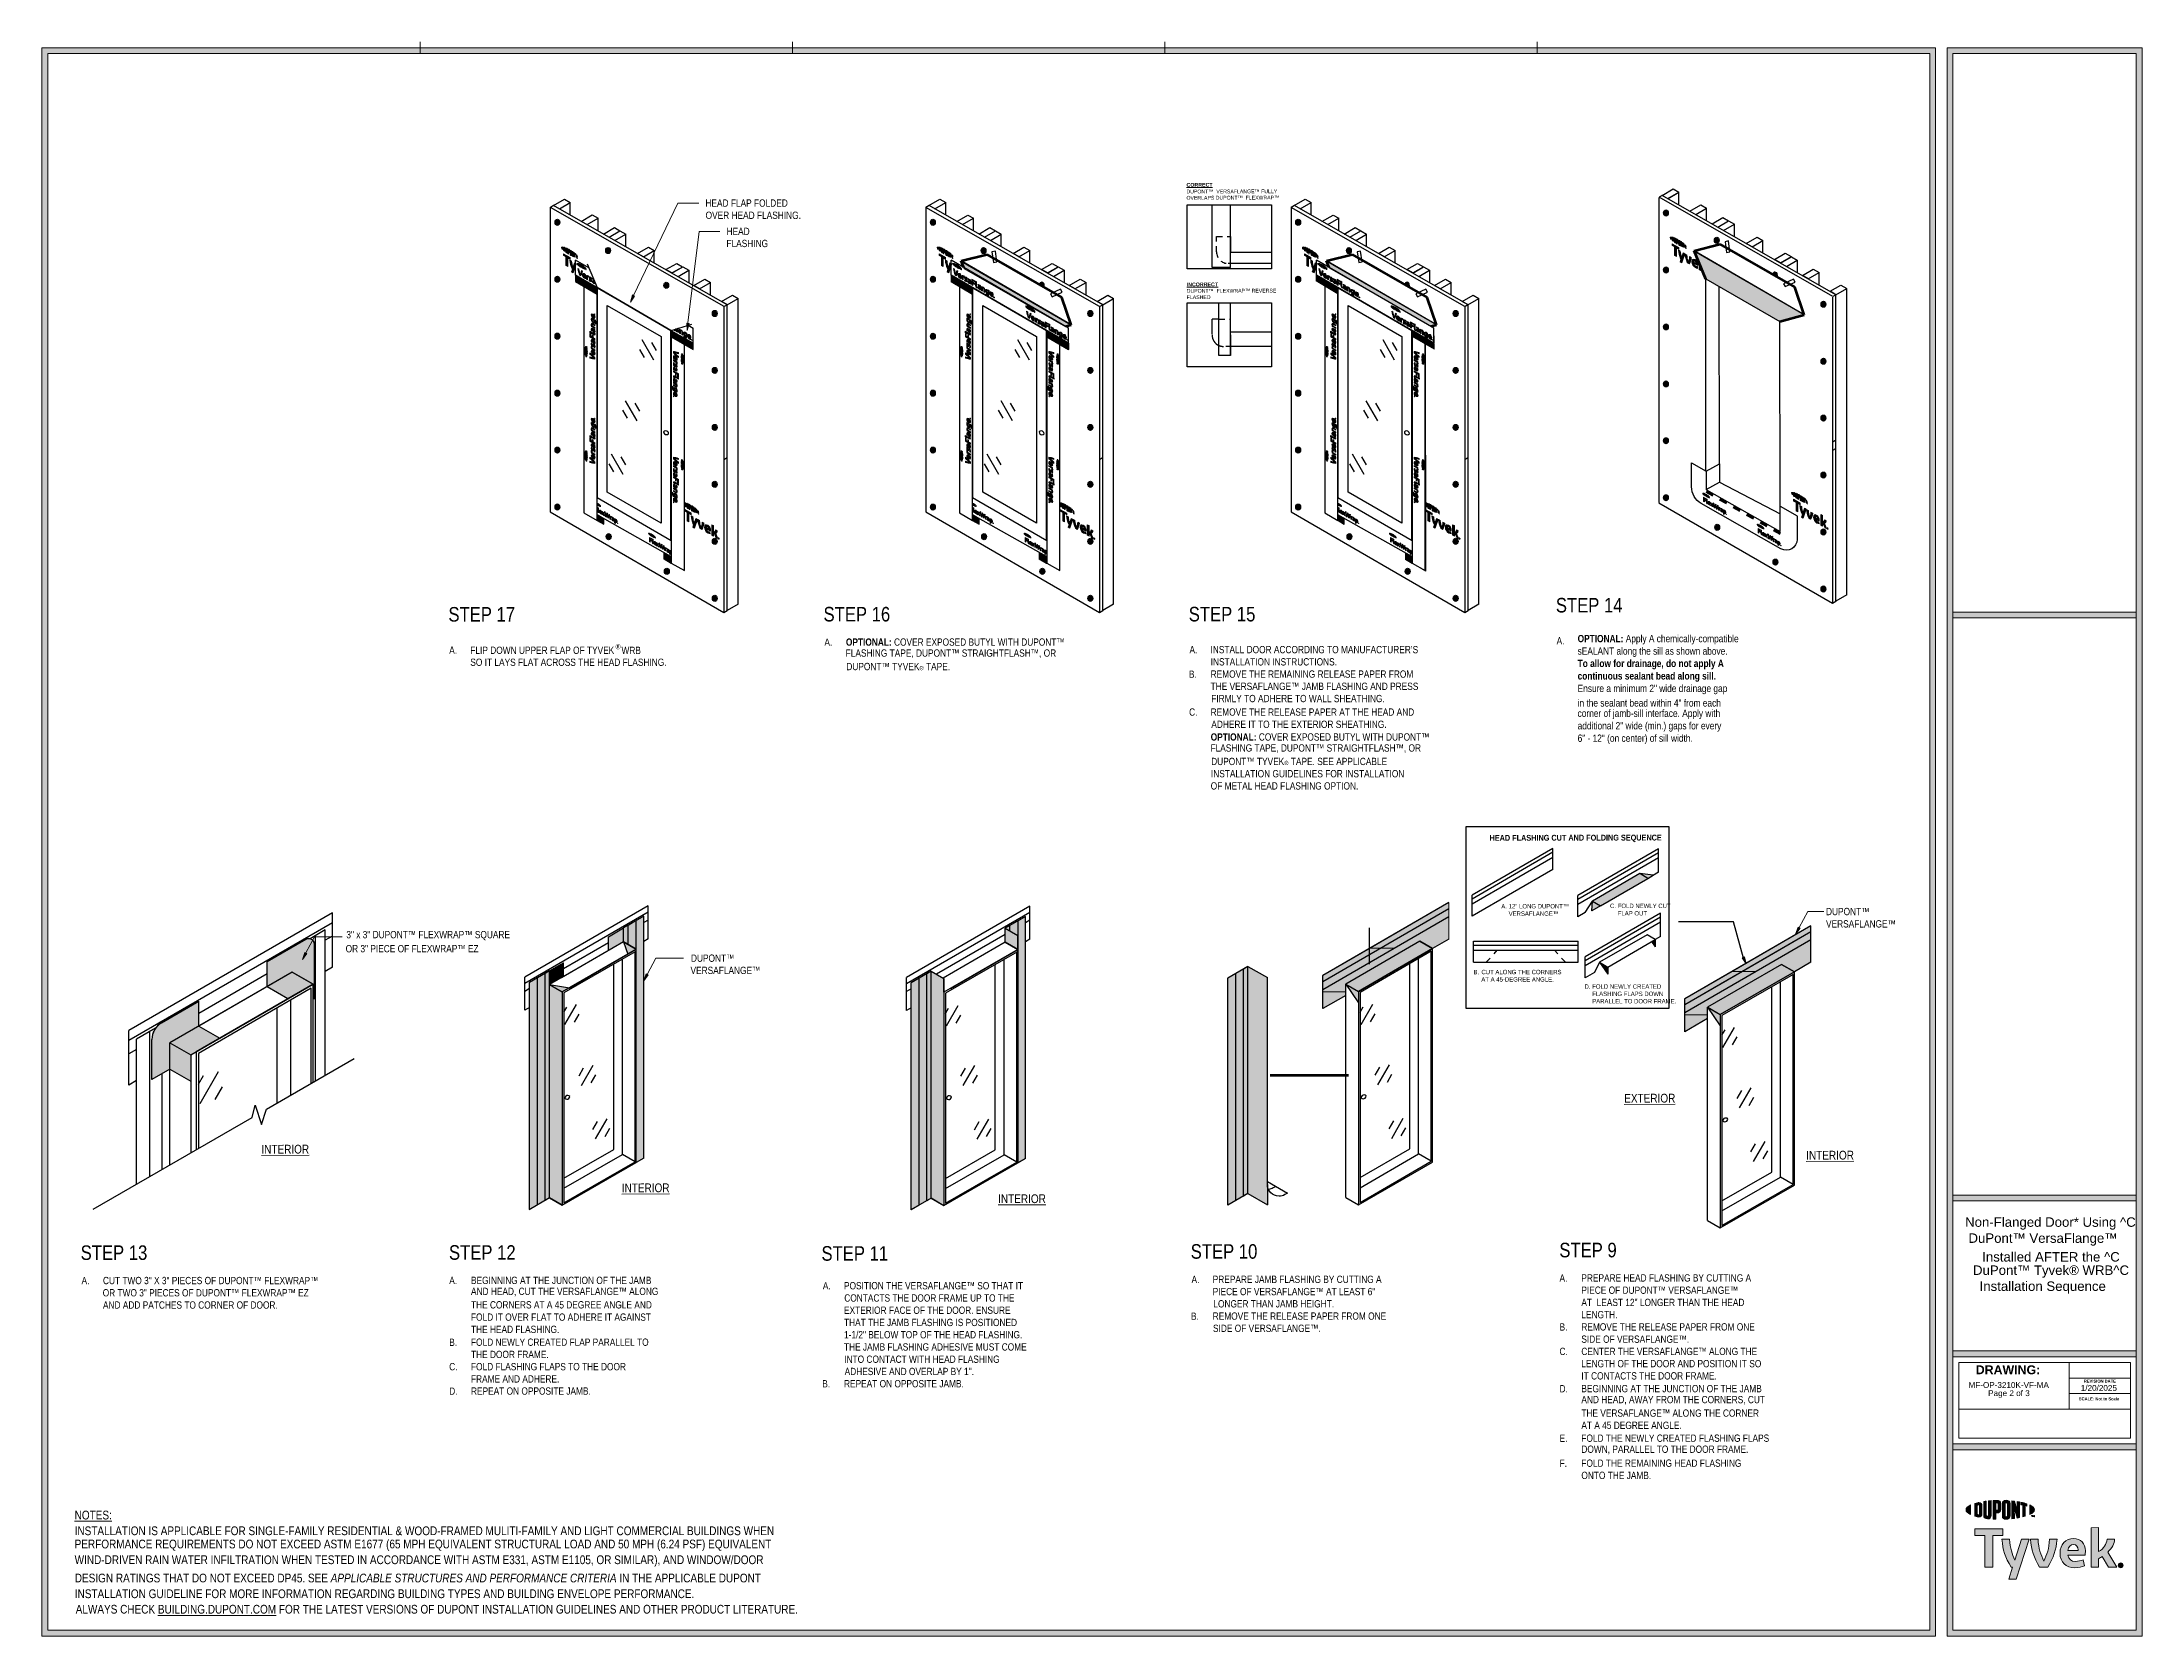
# Model space of a CAD drawing. Header units: inches. Extents: x -20.8 to 74.7, y -53.7 to 19.1.
# Drawn here: x -20.82 to 24.32, y -53.75 to -19.49 of the extents above; entities that cross this region are included whole.
import ezdxf

# ---------------------------------------------------------------- set-up
doc = ezdxf.new("R2010")
doc.units = ezdxf.units.IN
doc.header["$MEASUREMENT"] = 0
for name, pattern in [('AI-Linetype-30', [0.25, 0.125, -0.125]), ('AI-Linetype-31', [0.25, 0.125, -0.125]), ('AI-Linetype-32', [0.187557, 0.125038, -0.062519]), ('AI-Linetype-33', [0.187557, 0.125038, -0.062519]), ('AI-Linetype-34', [0.333333, 0.166667, -0.166667]), ('AI-Linetype-35', [0.187557, 0.125038, -0.062519]), ('AI-Linetype-36', [0.187557, 0.125038, -0.062519]), ('AI-Linetype-37', [0.187557, 0.125038, -0.062519]), ('AI-Linetype-38', [0.187557, 0.125038, -0.062519]), ('AI-Linetype-39', [0.075023, 0.050015, -0.025008]), ('AI-Linetype-40', [0.075023, 0.050015, -0.025008]), ('AI-Linetype-43', [0.187557, 0.125038, -0.062519]), ('AI-Linetype-44', [0.187557, 0.125038, -0.062519]), ('AI-Linetype-45', [0.187557, 0.125038, -0.062519]), ('AI-Linetype-46', [0.187557, 0.125038, -0.062519])]:
    doc.linetypes.add(name, pattern=pattern)
doc.layers.get('0').update_dxf_attribs({"lineweight": 0})
for name, color, linetype, lineweight in [('.ATI-DETAIL', 7, 'Continuous', 0), ('.ATI-HATCH', 7, 'Continuous', 0), ('.ATI-TEXT', 7, 'Continuous', 0), ('G-ANNO-TTLB', 7, 'Continuous', 0), ('LOGOS', 7, 'Continuous', 0), ('TYVEK', 7, 'Continuous', 0)]:
    doc.layers.add(name, color=color, linetype=linetype, lineweight=lineweight)
pattern_1 = [(45, (0, 0), (-7.071, 7.071), [])]

msp = doc.modelspace()

# ---------------------------------------------------------------- texts
at = {"layer": '.ATI-TEXT', "char_height": 0.2, "attachment_point": 7}
for s, insert in [('\\C18;\\c0;\\FArial Narrow|b0|i0|c1;\\H0.312500;\\W1.000000;STEP 14', (11.723, -31.754)), ('\\C18;\\c0;\\FArial Narrow|b0|i0|c1;\\H0.312594;\\W1.000000;STEP 17', (-12.081, -31.95)), ('\\C18;\\c0;\\FArial Narrow|b0|i0|c1;\\H0.312500;\\W1.000000;STEP 16', (-4.018, -31.947)), ('\\C18;\\c0;\\FArial Narrow|b0|i0|c1;\\H0.312500;\\W1.000000;STEP 15', (3.832, -31.946)), ('\\C18;\\c0;\\FArial Narrow|b0|i0|c1;\\H0.156250;\\W1.000000;A.', (-3.999, -32.466)), ('\\C18;\\c0;\\FArial Narrow Bold|b1|i0|c1;\\H0.156250;\\W1.000000;OPTIONAL:\\FArial Narrow|b0|i0|c1; COVER EXPOSED BUTYL WITH DUPONT™', (-3.537, -32.466)), ('\\C18;\\c0;\\FArial Narrow|b0|i0|c1;\\H0.156250;\\W1.000000;FLASHING TAPE, DUPONT™ STRAIGHTFLASH™, OR ', (-3.542, -32.729)), ('\\C18;\\c0;\\FArial Narrow|b0|i0|c1;\\H0.156250;\\W1.000000;DUPONT™ TYVEK\\H0.091094;®\\H0.156250; TAPE.', (-3.528, -32.992)), ('\\C18;\\c0;\\FArial Narrow|b0|i0|c1;\\H0.312500;\\W1.000000;STEP 13', (-19.986, -45.67)), ('\\C18;\\c0;\\FArial Narrow|b0|i0|c1;\\H0.312500;\\W1.000000;STEP 12', (-12.069, -45.666)), ('\\C18;\\c0;\\FArial Narrow|b0|i0|c1;\\H0.312500;\\W1.000000;STEP 11', (-4.062, -45.687)), ('\\C18;\\c0;\\FArial Narrow|b0|i0|c1;\\H0.312500;\\W1.000000;STEP 10', (3.874, -45.644)), ('\\C18;\\c0;\\FArial Narrow|b0|i0|c1;\\H0.312500;\\W1.000000;STEP 9', (11.798, -45.614))]:
    msp.add_mtext(s, dxfattribs=dict(at, insert=insert))
at = {"layer": '.ATI-TEXT', "char_height": 0.2, "attachment_point": 7, "rotation": 0.1123}
for s, insert in [('\\L\\C18;\\c0;\\FArial Narrow|b0|i0|c1;\\H0.187500;\\W1.000002;EXTERIOR\\l', (13.193, -42.287)), ('\\L\\C18;\\c0;\\FArial Narrow|b0|i0|c1;\\H0.187500;\\W1.000002;INTERIOR\\l', (-16.101, -43.383)), ('\\L\\C18;\\c0;\\FArial Narrow|b0|i0|c1;\\H0.187500;\\W1.000002;INTERIOR\\l', (17.104, -43.512)), ('\\L\\C18;\\c0;\\FArial Narrow|b0|i0|c1;\\H0.187500;\\W1.000002;INTERIOR\\l', (-8.354, -44.214)), ('\\L\\C18;\\c0;\\FArial Narrow|b0|i0|c1;\\H0.187500;\\W1.000002;INTERIOR\\l', (-0.265, -44.448))]:
    msp.add_mtext(s, dxfattribs=dict(at, insert=insert))
at = {"char_height": 0.2, "attachment_point": 7}
for s, insert in [('\\C18;\\c0;\\FArial|b0|i0|c1;\\H0.203186;\\W1.000000;Non-Flanged Door* Using ^C', (20.52, -45.015)), ('\\C18;\\c0;\\FArial|b0|i0|c1;\\H0.203186;\\W1.000000;DuPont™ VersaFlange™', (20.592, -45.36)), ('\\C18;\\c0;\\FArial|b0|i0|c1;\\H0.203186;\\W1.000000;Installed AFTER the ^C', (20.887, -45.704)), ('\\C18;\\c0;\\FArial|b0|i0|c1;\\H0.203186;\\W1.000000;DuPont™ Tyvek® WRB^C', (20.689, -46.049)), ('\\C18;\\c0;\\FArial|b0|i0|c1;\\H0.203186;\\W1.000000;Installation Sequence', (20.831, -46.393)), ('\\C18;\\c0;\\FArial|b0|i0|c1;\\H0.125038;\\W1.000000;MF-OP-3210K-VF-MA', (20.593, -48.418)), ('\\C18;\\c0;\\FArial|b0|i0|c1;\\H0.125038;\\W1.000000;Page 2 of 3', (21.015, -48.63)), ('\\C18;\\c0;\\FArial|b0|i0|c1;\\H0.125038;\\W1.000000;1/20/2025', (23.006, -48.482))]:
    msp.add_mtext(s, dxfattribs=dict(at, insert=insert))
at = {"layer": 'G-ANNO-TTLB', "char_height": 0.2, "attachment_point": 7}
for s, insert in [('\\C18;\\c0;\\FArial Bold|b1|i0|c1;\\H0.190324;\\W1.000000;DRAWING:', (20.748, -48.125)), ('\\C18;\\c0;\\FArial Bold|b1|i0|c1;\\H0.063441;\\W1.000000;REVISION DATE', (23.071, -48.303)), ('\\C18;\\c0;\\FArial Bold|b1|i0|c1;\\H0.063441;\\W1.000000;SCALE: Not to Scale', (22.965, -48.684))]:
    msp.add_mtext(s, dxfattribs=dict(at, insert=insert))
at = {"layer": 'TYVEK', "insert": (10.298, -36.693), "char_height": 0.2, "attachment_point": 7, "rotation": 0.1123}
msp.add_mtext('\\C18;\\c0;\\FArial Narrow Bold|b1|i0|c1;\\H0.125000;\\W1.000002;HEAD FLASHING CUT AND FOLDING SEQUENCE', dxfattribs=at)

# ---------------------------------------------------------------- blocks, each defined once
blk = doc.blocks.new('Block_1')
at = {"layer": 'G-ANNO-TTLB', "true_color": 0xe02127, "transparency": 33554687}
h = blk.add_hatch(color=242, dxfattribs=at)
h.dxf.hatch_style = 2
edge = h.paths.add_edge_path()
edge.add_spline(control_points=[(20.539, -51.036), (20.539, -51.073), (20.576, -51.109), (20.639, -51.139), (20.639, -51.139), (20.639, -50.933), (20.639, -50.933), (20.576, -50.963), (20.539, -50.998), (20.539, -51.036)], knot_values=[0, 0, 0, 0, 1, 1, 1, 2, 2, 2, 3, 3, 3, 3], degree=3, periodic=0)
h = blk.add_hatch(color=242, dxfattribs=at)
h.dxf.hatch_style = 2
edge = h.paths.add_edge_path()
edge.add_spline(control_points=[(20.831, -51.12), (20.831, -51.136), (20.821, -51.141), (20.81, -51.141), (20.801, -51.141), (20.788, -51.138), (20.777, -51.135), (20.777, -51.135), (20.777, -50.938), (20.777, -50.938), (20.788, -50.935), (20.801, -50.932), (20.81, -50.932), (20.821, -50.932), (20.831, -50.937), (20.831, -50.953), (20.831, -50.953), (20.831, -51.12), (20.831, -51.12)], knot_values=[0, 0, 0, 0, 1, 1, 1, 2, 2, 2, 3, 3, 3, 4, 4, 4, 5, 5, 5, 6, 6, 6, 6], degree=3, periodic=0)
edge = h.paths.add_edge_path()
edge.add_spline(control_points=[(20.818, -50.881), (20.8, -50.881), (20.774, -50.886), (20.728, -50.9), (20.728, -50.9), (20.728, -51.173), (20.728, -51.173), (20.768, -51.185), (20.8, -51.192), (20.818, -51.192), (20.859, -51.192), (20.882, -51.167), (20.882, -51.127), (20.882, -51.127), (20.882, -50.946), (20.882, -50.946), (20.882, -50.906), (20.859, -50.881), (20.818, -50.881)], knot_values=[0, 0, 0, 0, 1, 1, 1, 2, 2, 2, 3, 3, 3, 4, 4, 4, 5, 5, 5, 6, 6, 6, 6], degree=3, periodic=0)
h = blk.add_hatch(color=242, dxfattribs=at)
h.dxf.hatch_style = 2
edge = h.paths.add_edge_path()
edge.add_spline(control_points=[(21.025, -51.152), (21.025, -51.167), (21.019, -51.177), (21, -51.175), (20.98, -51.173), (20.975, -51.165), (20.975, -51.146), (20.975, -51.146), (20.975, -50.849), (20.975, -50.849), (20.962, -50.851), (20.934, -50.855), (20.921, -50.857), (20.921, -50.857), (20.921, -51.156), (20.921, -51.156), (20.921, -51.204), (20.945, -51.223), (21, -51.229), (21.05, -51.235), (21.081, -51.21), (21.081, -51.156), (21.081, -51.156), (21.081, -50.84), (21.081, -50.84), (21.07, -50.84), (21.036, -50.843), (21.025, -50.844), (21.025, -50.844), (21.025, -51.152), (21.025, -51.152)], knot_values=[0, 0, 0, 0, 1, 1, 1, 2, 2, 2, 3, 3, 3, 4, 4, 4, 5, 5, 5, 6, 6, 6, 7, 7, 7, 8, 8, 8, 9, 9, 9, 10, 10, 10, 10], degree=3, periodic=0)
h = blk.add_hatch(color=242, dxfattribs=at)
h.dxf.hatch_style = 2
edge = h.paths.add_edge_path()
edge.add_spline(control_points=[(21.229, -51.021), (21.229, -51.039), (21.223, -51.047), (21.2, -51.047), (21.2, -51.047), (21.181, -51.047), (21.181, -51.047), (21.181, -51.047), (21.181, -50.89), (21.181, -50.89), (21.189, -50.89), (21.194, -50.889), (21.199, -50.889), (21.224, -50.889), (21.229, -50.899), (21.229, -50.916), (21.229, -50.916), (21.229, -51.021), (21.229, -51.021)], knot_values=[0, 0, 0, 0, 1, 1, 1, 2, 2, 2, 3, 3, 3, 4, 4, 4, 5, 5, 5, 6, 6, 6, 6], degree=3, periodic=0)
edge = h.paths.add_edge_path()
edge.add_spline(control_points=[(21.203, -50.834), (21.193, -50.834), (21.157, -50.835), (21.125, -50.837), (21.125, -50.837), (21.125, -51.236), (21.125, -51.236), (21.136, -51.236), (21.165, -51.238), (21.181, -51.238), (21.181, -51.238), (21.181, -51.103), (21.181, -51.103), (21.181, -51.103), (21.203, -51.103), (21.203, -51.103), (21.261, -51.103), (21.286, -51.076), (21.286, -51.026), (21.286, -51.026), (21.286, -50.908), (21.286, -50.908), (21.286, -50.858), (21.258, -50.834), (21.203, -50.834)], knot_values=[0, 0, 0, 0, 1, 1, 1, 2, 2, 2, 3, 3, 3, 4, 4, 4, 5, 5, 5, 6, 6, 6, 7, 7, 7, 8, 8, 8, 8], degree=3, periodic=0)
h = blk.add_hatch(color=242, dxfattribs=at)
h.dxf.hatch_style = 2
edge = h.paths.add_edge_path()
edge.add_spline(control_points=[(21.429, -51.161), (21.429, -51.177), (21.424, -51.185), (21.404, -51.185), (21.384, -51.186), (21.378, -51.177), (21.378, -51.161), (21.378, -51.161), (21.378, -50.912), (21.378, -50.912), (21.378, -50.896), (21.384, -50.887), (21.404, -50.887), (21.424, -50.888), (21.429, -50.896), (21.429, -50.912), (21.429, -50.912), (21.429, -51.161), (21.429, -51.161)], knot_values=[0, 0, 0, 0, 1, 1, 1, 2, 2, 2, 3, 3, 3, 4, 4, 4, 5, 5, 5, 6, 6, 6, 6], degree=3, periodic=0)
edge = h.paths.add_edge_path()
edge.add_spline(control_points=[(21.404, -50.831), (21.352, -50.829), (21.321, -50.852), (21.321, -50.904), (21.321, -50.904), (21.321, -51.166), (21.321, -51.166), (21.321, -51.221), (21.349, -51.244), (21.404, -51.241), (21.458, -51.239), (21.486, -51.219), (21.486, -51.16), (21.486, -51.16), (21.486, -50.91), (21.486, -50.91), (21.486, -50.854), (21.461, -50.834), (21.404, -50.831)], knot_values=[0, 0, 0, 0, 1, 1, 1, 2, 2, 2, 3, 3, 3, 4, 4, 4, 5, 5, 5, 6, 6, 6, 6], degree=3, periodic=0)
h = blk.add_hatch(color=242, dxfattribs=at)
h.dxf.hatch_style = 2
edge = h.paths.add_edge_path()
edge.add_spline(control_points=[(21.642, -51.054), (21.642, -51.054), (21.579, -50.851), (21.579, -50.851), (21.562, -50.849), (21.542, -50.846), (21.526, -50.845), (21.526, -50.845), (21.526, -51.228), (21.526, -51.228), (21.537, -51.227), (21.566, -51.224), (21.58, -51.222), (21.58, -51.222), (21.576, -50.996), (21.576, -50.996), (21.576, -50.996), (21.642, -51.213), (21.642, -51.213), (21.656, -51.211), (21.676, -51.207), (21.689, -51.205), (21.689, -51.205), (21.689, -50.868), (21.689, -50.868), (21.675, -50.865), (21.65, -50.861), (21.638, -50.859), (21.638, -50.859), (21.642, -51.054), (21.642, -51.054)], knot_values=[0, 0, 0, 0, 1, 1, 1, 2, 2, 2, 3, 3, 3, 4, 4, 4, 5, 5, 5, 6, 6, 6, 7, 7, 7, 8, 8, 8, 9, 9, 9, 10, 10, 10, 10], degree=3, periodic=0)
h = blk.add_hatch(color=242, dxfattribs=at)
h.dxf.hatch_style = 2
edge = h.paths.add_edge_path()
edge.add_spline(control_points=[(21.717, -50.927), (21.731, -50.929), (21.745, -50.932), (21.758, -50.935), (21.758, -50.935), (21.758, -51.19), (21.758, -51.19), (21.77, -51.187), (21.793, -51.181), (21.808, -51.176), (21.808, -51.176), (21.808, -50.947), (21.808, -50.947), (21.823, -50.951), (21.837, -50.955), (21.849, -50.958), (21.849, -50.958), (21.849, -50.909), (21.849, -50.909), (21.809, -50.895), (21.767, -50.884), (21.717, -50.874), (21.717, -50.874), (21.717, -50.927), (21.717, -50.927)], knot_values=[0, 0, 0, 0, 1, 1, 1, 2, 2, 2, 3, 3, 3, 4, 4, 4, 5, 5, 5, 6, 6, 6, 7, 7, 7, 8, 8, 8, 8], degree=3, periodic=0)
h = blk.add_hatch(color=242, dxfattribs=at)
h.dxf.hatch_style = 2
edge = h.paths.add_edge_path()
edge.add_spline(control_points=[(22.01, -51.036), (22.01, -51.073), (21.973, -51.109), (21.909, -51.139), (21.909, -51.139), (21.909, -50.933), (21.909, -50.933), (21.973, -50.963), (22.01, -50.998), (22.01, -51.036)], knot_values=[0, 0, 0, 0, 1, 1, 1, 2, 2, 2, 3, 3, 3, 3], degree=3, periodic=0)
h = blk.add_hatch(color=242, dxfattribs=at)
h.dxf.hatch_style = 2
edge = h.paths.add_edge_path()
edge.add_spline(control_points=[(21.98, -51.16), (21.98, -51.16), (21.986, -51.16), (21.986, -51.16), (21.986, -51.16), (21.995, -51.174), (21.995, -51.174), (21.995, -51.174), (22.004, -51.16), (22.004, -51.16), (22.004, -51.16), (22.01, -51.16), (22.01, -51.16), (22.01, -51.16), (22.01, -51.189), (22.01, -51.189), (22.01, -51.189), (22.004, -51.189), (22.004, -51.189), (22.004, -51.189), (22.004, -51.168), (22.004, -51.168), (22.004, -51.168), (21.995, -51.182), (21.995, -51.182), (21.995, -51.182), (21.995, -51.182), (21.995, -51.182), (21.995, -51.182), (21.985, -51.168), (21.985, -51.168), (21.985, -51.168), (21.985, -51.189), (21.985, -51.189), (21.985, -51.189), (21.98, -51.189), (21.98, -51.189), (21.98, -51.189), (21.98, -51.16), (21.98, -51.16)], knot_values=[0, 0, 0, 0, 1, 1, 1, 2, 2, 2, 3, 3, 3, 4, 4, 4, 5, 5, 5, 6, 6, 6, 7, 7, 7, 8, 8, 8, 9, 9, 9, 10, 10, 10, 11, 11, 11, 12, 12, 12, 13, 13, 13, 13], degree=3, periodic=0)
edge = h.paths.add_edge_path()
edge.add_spline(control_points=[(21.959, -51.165), (21.959, -51.165), (21.95, -51.165), (21.95, -51.165), (21.95, -51.165), (21.95, -51.16), (21.95, -51.16), (21.95, -51.16), (21.974, -51.16), (21.974, -51.16), (21.974, -51.16), (21.974, -51.165), (21.974, -51.165), (21.974, -51.165), (21.964, -51.165), (21.964, -51.165), (21.964, -51.165), (21.964, -51.189), (21.964, -51.189), (21.964, -51.189), (21.959, -51.189), (21.959, -51.189), (21.959, -51.189), (21.959, -51.165), (21.959, -51.165)], knot_values=[0, 0, 0, 0, 1, 1, 1, 2, 2, 2, 3, 3, 3, 4, 4, 4, 5, 5, 5, 6, 6, 6, 7, 7, 7, 8, 8, 8, 8], degree=3, periodic=0)
at = {"layer": 'G-ANNO-TTLB'}
for points, knots in [([(20.539, -51.036), (20.539, -51.073), (20.576, -51.109), (20.639, -51.139), (20.639, -51.139), (20.639, -50.933), (20.639, -50.933), (20.576, -50.963), (20.539, -50.998), (20.539, -51.036)], [0, 0, 0, 0, 1, 1, 1, 2, 2, 2, 3, 3, 3, 3]), ([(20.818, -50.881), (20.8, -50.881), (20.774, -50.886), (20.728, -50.9), (20.728, -50.9), (20.728, -51.173), (20.728, -51.173), (20.768, -51.185), (20.8, -51.192), (20.818, -51.192), (20.859, -51.192), (20.882, -51.167), (20.882, -51.127), (20.882, -51.127), (20.882, -50.946), (20.882, -50.946), (20.882, -50.906), (20.859, -50.881), (20.818, -50.881)], [0, 0, 0, 0, 1, 1, 1, 2, 2, 2, 3, 3, 3, 4, 4, 4, 5, 5, 5, 6, 6, 6, 6]), ([(20.831, -51.12), (20.831, -51.136), (20.821, -51.141), (20.81, -51.141), (20.801, -51.141), (20.788, -51.138), (20.777, -51.135), (20.777, -51.135), (20.777, -50.938), (20.777, -50.938), (20.788, -50.935), (20.801, -50.932), (20.81, -50.932), (20.821, -50.932), (20.831, -50.937), (20.831, -50.953), (20.831, -50.953), (20.831, -51.12), (20.831, -51.12)], [0, 0, 0, 0, 1, 1, 1, 2, 2, 2, 3, 3, 3, 4, 4, 4, 5, 5, 5, 6, 6, 6, 6]), ([(21.025, -51.152), (21.025, -51.167), (21.019, -51.177), (21, -51.175), (20.98, -51.173), (20.975, -51.165), (20.975, -51.146), (20.975, -51.146), (20.975, -50.849), (20.975, -50.849), (20.962, -50.851), (20.934, -50.855), (20.921, -50.857), (20.921, -50.857), (20.921, -51.156), (20.921, -51.156), (20.921, -51.204), (20.945, -51.223), (21, -51.229), (21.05, -51.235), (21.081, -51.21), (21.081, -51.156), (21.081, -51.156), (21.081, -50.84), (21.081, -50.84), (21.07, -50.84), (21.036, -50.843), (21.025, -50.844), (21.025, -50.844), (21.025, -51.152), (21.025, -51.152)], [0, 0, 0, 0, 1, 1, 1, 2, 2, 2, 3, 3, 3, 4, 4, 4, 5, 5, 5, 6, 6, 6, 7, 7, 7, 8, 8, 8, 9, 9, 9, 10, 10, 10, 10]), ([(21.203, -50.834), (21.193, -50.834), (21.157, -50.835), (21.125, -50.837), (21.125, -50.837), (21.125, -51.236), (21.125, -51.236), (21.136, -51.236), (21.165, -51.238), (21.181, -51.238), (21.181, -51.238), (21.181, -51.103), (21.181, -51.103), (21.181, -51.103), (21.203, -51.103), (21.203, -51.103), (21.261, -51.103), (21.286, -51.076), (21.286, -51.026), (21.286, -51.026), (21.286, -50.908), (21.286, -50.908), (21.286, -50.858), (21.258, -50.834), (21.203, -50.834)], [0, 0, 0, 0, 1, 1, 1, 2, 2, 2, 3, 3, 3, 4, 4, 4, 5, 5, 5, 6, 6, 6, 7, 7, 7, 8, 8, 8, 8]), ([(21.229, -51.021), (21.229, -51.039), (21.223, -51.047), (21.2, -51.047), (21.2, -51.047), (21.181, -51.047), (21.181, -51.047), (21.181, -51.047), (21.181, -50.89), (21.181, -50.89), (21.189, -50.89), (21.194, -50.889), (21.199, -50.889), (21.224, -50.889), (21.229, -50.899), (21.229, -50.916), (21.229, -50.916), (21.229, -51.021), (21.229, -51.021)], [0, 0, 0, 0, 1, 1, 1, 2, 2, 2, 3, 3, 3, 4, 4, 4, 5, 5, 5, 6, 6, 6, 6]), ([(21.404, -50.831), (21.352, -50.829), (21.321, -50.852), (21.321, -50.904), (21.321, -50.904), (21.321, -51.166), (21.321, -51.166), (21.321, -51.221), (21.349, -51.244), (21.404, -51.241), (21.458, -51.239), (21.486, -51.219), (21.486, -51.16), (21.486, -51.16), (21.486, -50.91), (21.486, -50.91), (21.486, -50.854), (21.461, -50.834), (21.404, -50.831)], [0, 0, 0, 0, 1, 1, 1, 2, 2, 2, 3, 3, 3, 4, 4, 4, 5, 5, 5, 6, 6, 6, 6]), ([(21.429, -51.161), (21.429, -51.177), (21.424, -51.185), (21.404, -51.185), (21.384, -51.186), (21.378, -51.177), (21.378, -51.161), (21.378, -51.161), (21.378, -50.912), (21.378, -50.912), (21.378, -50.896), (21.384, -50.887), (21.404, -50.887), (21.424, -50.888), (21.429, -50.896), (21.429, -50.912), (21.429, -50.912), (21.429, -51.161), (21.429, -51.161)], [0, 0, 0, 0, 1, 1, 1, 2, 2, 2, 3, 3, 3, 4, 4, 4, 5, 5, 5, 6, 6, 6, 6]), ([(21.642, -51.054), (21.642, -51.054), (21.579, -50.851), (21.579, -50.851), (21.562, -50.849), (21.542, -50.846), (21.526, -50.845), (21.526, -50.845), (21.526, -51.228), (21.526, -51.228), (21.537, -51.227), (21.566, -51.224), (21.58, -51.222), (21.58, -51.222), (21.576, -50.996), (21.576, -50.996), (21.576, -50.996), (21.642, -51.213), (21.642, -51.213), (21.656, -51.211), (21.676, -51.207), (21.689, -51.205), (21.689, -51.205), (21.689, -50.868), (21.689, -50.868), (21.675, -50.865), (21.65, -50.861), (21.638, -50.859), (21.638, -50.859), (21.642, -51.054), (21.642, -51.054)], [0, 0, 0, 0, 1, 1, 1, 2, 2, 2, 3, 3, 3, 4, 4, 4, 5, 5, 5, 6, 6, 6, 7, 7, 7, 8, 8, 8, 9, 9, 9, 10, 10, 10, 10]), ([(21.717, -50.927), (21.731, -50.929), (21.745, -50.932), (21.758, -50.935), (21.758, -50.935), (21.758, -51.19), (21.758, -51.19), (21.77, -51.187), (21.793, -51.181), (21.808, -51.176), (21.808, -51.176), (21.808, -50.947), (21.808, -50.947), (21.823, -50.951), (21.837, -50.955), (21.849, -50.958), (21.849, -50.958), (21.849, -50.909), (21.849, -50.909), (21.809, -50.895), (21.767, -50.884), (21.717, -50.874), (21.717, -50.874), (21.717, -50.927), (21.717, -50.927)], [0, 0, 0, 0, 1, 1, 1, 2, 2, 2, 3, 3, 3, 4, 4, 4, 5, 5, 5, 6, 6, 6, 7, 7, 7, 8, 8, 8, 8]), ([(22.01, -51.036), (22.01, -51.073), (21.973, -51.109), (21.909, -51.139), (21.909, -51.139), (21.909, -50.933), (21.909, -50.933), (21.973, -50.963), (22.01, -50.998), (22.01, -51.036)], [0, 0, 0, 0, 1, 1, 1, 2, 2, 2, 3, 3, 3, 3]), ([(21.959, -51.165), (21.959, -51.165), (21.95, -51.165), (21.95, -51.165), (21.95, -51.165), (21.95, -51.16), (21.95, -51.16), (21.95, -51.16), (21.974, -51.16), (21.974, -51.16), (21.974, -51.16), (21.974, -51.165), (21.974, -51.165), (21.974, -51.165), (21.964, -51.165), (21.964, -51.165), (21.964, -51.165), (21.964, -51.189), (21.964, -51.189), (21.964, -51.189), (21.959, -51.189), (21.959, -51.189), (21.959, -51.189), (21.959, -51.165), (21.959, -51.165)], [0, 0, 0, 0, 1, 1, 1, 2, 2, 2, 3, 3, 3, 4, 4, 4, 5, 5, 5, 6, 6, 6, 7, 7, 7, 8, 8, 8, 8]), ([(21.98, -51.16), (21.98, -51.16), (21.986, -51.16), (21.986, -51.16), (21.986, -51.16), (21.995, -51.174), (21.995, -51.174), (21.995, -51.174), (22.004, -51.16), (22.004, -51.16), (22.004, -51.16), (22.01, -51.16), (22.01, -51.16), (22.01, -51.16), (22.01, -51.189), (22.01, -51.189), (22.01, -51.189), (22.004, -51.189), (22.004, -51.189), (22.004, -51.189), (22.004, -51.168), (22.004, -51.168), (22.004, -51.168), (21.995, -51.182), (21.995, -51.182), (21.995, -51.182), (21.995, -51.182), (21.995, -51.182), (21.995, -51.182), (21.985, -51.168), (21.985, -51.168), (21.985, -51.168), (21.985, -51.189), (21.985, -51.189), (21.985, -51.189), (21.98, -51.189), (21.98, -51.189), (21.98, -51.189), (21.98, -51.16), (21.98, -51.16)], [0, 0, 0, 0, 1, 1, 1, 2, 2, 2, 3, 3, 3, 4, 4, 4, 5, 5, 5, 6, 6, 6, 7, 7, 7, 8, 8, 8, 9, 9, 9, 10, 10, 10, 11, 11, 11, 12, 12, 12, 13, 13, 13, 13])]:
    blk.add_open_spline(points, degree=3, knots=knots, dxfattribs=at)
blk = doc.blocks.new('Block_5')
at = {"layer": 'G-ANNO-TTLB', "true_color": 0x15497e, "transparency": 33554687}
h = blk.add_hatch(color=156, dxfattribs=at)
h.dxf.hatch_style = 2
h.paths.add_polyline_path([(21.331, -51.447), (20.728, -51.447), (20.728, -51.59), (20.946, -51.59), (20.946, -52.267), (21.113, -52.267), (21.113, -51.59), (21.331, -51.59)])
h = blk.add_hatch(color=156, dxfattribs=at)
h.dxf.hatch_style = 2
edge = h.paths.add_edge_path()
edge.add_spline(control_points=[(23.584, -51.947), (23.584, -51.947), (23.779, -52.267), (23.779, -52.267), (23.779, -52.267), (23.603, -52.267), (23.603, -52.267), (23.603, -52.267), (23.468, -52.039), (23.468, -52.039), (23.444, -52.056), (23.418, -52.074), (23.39, -52.091), (23.39, -52.091), (23.39, -52.267), (23.39, -52.267), (23.39, -52.267), (23.228, -52.267), (23.228, -52.267), (23.228, -52.267), (23.228, -51.427), (23.228, -51.427), (23.228, -51.427), (23.39, -51.419), (23.39, -51.419), (23.39, -51.419), (23.39, -51.936), (23.39, -51.936), (23.5, -51.864), (23.554, -51.782), (23.573, -51.668), (23.573, -51.668), (23.733, -51.668), (23.733, -51.668), (23.73, -51.769), (23.678, -51.859), (23.584, -51.947)], knot_values=[0, 0, 0, 0, 1, 1, 1, 2, 2, 2, 3, 3, 3, 4, 4, 4, 5, 5, 5, 6, 6, 6, 7, 7, 7, 8, 8, 8, 9, 9, 9, 10, 10, 10, 11, 11, 11, 12, 12, 12, 12], degree=3, periodic=0)
h = blk.add_hatch(color=156, dxfattribs=at)
h.dxf.hatch_style = 2
edge = h.paths.add_edge_path()
edge.add_spline(control_points=[(22.335, -51.668), (22.324, -51.869), (22.28, -52.005), (22.211, -52.137), (22.144, -52.005), (22.1, -51.869), (22.087, -51.668), (22.087, -51.668), (21.925, -51.668), (21.925, -51.668), (21.942, -51.904), (21.995, -52.055), (22.121, -52.267), (22.121, -52.267), (22.301, -52.267), (22.301, -52.267), (22.423, -52.055), (22.473, -51.904), (22.497, -51.668), (22.497, -51.668), (22.335, -51.668), (22.335, -51.668)], knot_values=[0, 0, 0, 0, 1, 1, 1, 2, 2, 2, 3, 3, 3, 4, 4, 4, 5, 5, 5, 6, 6, 6, 7, 7, 7, 7], degree=3, periodic=0)
h = blk.add_hatch(color=156, dxfattribs=at)
h.dxf.hatch_style = 2
edge = h.paths.add_edge_path()
edge.add_spline(control_points=[(22.728, -51.911), (22.728, -51.911), (22.95, -51.911), (22.95, -51.911), (22.95, -51.911), (22.95, -51.897), (22.95, -51.897), (22.95, -51.831), (22.915, -51.783), (22.851, -51.783), (22.783, -51.783), (22.738, -51.831), (22.728, -51.911)], knot_values=[0, 0, 0, 0, 1, 1, 1, 2, 2, 2, 3, 3, 3, 4, 4, 4, 4], degree=3, periodic=0)
edge = h.paths.add_edge_path()
edge.add_spline(control_points=[(23.083, -52.242), (23.031, -52.265), (22.955, -52.281), (22.878, -52.281), (22.689, -52.281), (22.56, -52.162), (22.56, -51.967), (22.56, -51.781), (22.678, -51.654), (22.851, -51.654), (23.004, -51.654), (23.105, -51.763), (23.105, -51.92), (23.105, -51.955), (23.103, -51.986), (23.1, -52.009), (23.1, -52.009), (22.73, -52.009), (22.73, -52.009), (22.745, -52.103), (22.8, -52.145), (22.894, -52.145), (22.951, -52.145), (23.007, -52.132), (23.057, -52.111), (23.057, -52.111), (23.083, -52.242), (23.083, -52.242)], knot_values=[0, 0, 0, 0, 1, 1, 1, 2, 2, 2, 3, 3, 3, 4, 4, 4, 5, 5, 5, 6, 6, 6, 7, 7, 7, 8, 8, 8, 9, 9, 9, 9], degree=3, periodic=0)
at = {"layer": 'G-ANNO-TTLB'}
blk.add_lwpolyline([(21.331, -51.447), (20.728, -51.447), (20.728, -51.59), (20.946, -51.59), (20.946, -52.267), (21.113, -52.267), (21.113, -51.59), (21.331, -51.59)], close=True, dxfattribs=at)
for points, knots in [([(23.584, -51.947), (23.584, -51.947), (23.779, -52.267), (23.779, -52.267), (23.779, -52.267), (23.603, -52.267), (23.603, -52.267), (23.603, -52.267), (23.468, -52.039), (23.468, -52.039), (23.444, -52.056), (23.418, -52.074), (23.39, -52.091), (23.39, -52.091), (23.39, -52.267), (23.39, -52.267), (23.39, -52.267), (23.228, -52.267), (23.228, -52.267), (23.228, -52.267), (23.228, -51.427), (23.228, -51.427), (23.228, -51.427), (23.39, -51.419), (23.39, -51.419), (23.39, -51.419), (23.39, -51.936), (23.39, -51.936), (23.5, -51.864), (23.554, -51.782), (23.573, -51.668), (23.573, -51.668), (23.733, -51.668), (23.733, -51.668), (23.73, -51.769), (23.678, -51.859), (23.584, -51.947)], [0, 0, 0, 0, 1, 1, 1, 2, 2, 2, 3, 3, 3, 4, 4, 4, 5, 5, 5, 6, 6, 6, 7, 7, 7, 8, 8, 8, 9, 9, 9, 10, 10, 10, 11, 11, 11, 12, 12, 12, 12]), ([(22.335, -51.668), (22.324, -51.869), (22.28, -52.005), (22.211, -52.137), (22.144, -52.005), (22.1, -51.869), (22.087, -51.668), (22.087, -51.668), (21.925, -51.668), (21.925, -51.668), (21.942, -51.904), (21.995, -52.055), (22.121, -52.267), (22.121, -52.267), (22.301, -52.267), (22.301, -52.267), (22.423, -52.055), (22.473, -51.904), (22.497, -51.668), (22.497, -51.668), (22.335, -51.668), (22.335, -51.668)], [0, 0, 0, 0, 1, 1, 1, 2, 2, 2, 3, 3, 3, 4, 4, 4, 5, 5, 5, 6, 6, 6, 7, 7, 7, 7]), ([(23.083, -52.242), (23.031, -52.265), (22.955, -52.281), (22.878, -52.281), (22.689, -52.281), (22.56, -52.162), (22.56, -51.967), (22.56, -51.781), (22.678, -51.654), (22.851, -51.654), (23.004, -51.654), (23.105, -51.763), (23.105, -51.92), (23.105, -51.955), (23.103, -51.986), (23.1, -52.009), (23.1, -52.009), (22.73, -52.009), (22.73, -52.009), (22.745, -52.103), (22.8, -52.145), (22.894, -52.145), (22.951, -52.145), (23.007, -52.132), (23.057, -52.111), (23.057, -52.111), (23.083, -52.242), (23.083, -52.242)], [0, 0, 0, 0, 1, 1, 1, 2, 2, 2, 3, 3, 3, 4, 4, 4, 5, 5, 5, 6, 6, 6, 7, 7, 7, 8, 8, 8, 9, 9, 9, 9]), ([(22.728, -51.911), (22.728, -51.911), (22.95, -51.911), (22.95, -51.911), (22.95, -51.911), (22.95, -51.897), (22.95, -51.897), (22.95, -51.831), (22.915, -51.783), (22.851, -51.783), (22.783, -51.783), (22.738, -51.831), (22.728, -51.911)], [0, 0, 0, 0, 1, 1, 1, 2, 2, 2, 3, 3, 3, 4, 4, 4, 4])]:
    blk.add_open_spline(points, degree=3, knots=knots, dxfattribs=at)
blk = doc.blocks.new('Block_4')
at = {"layer": 'G-ANNO-TTLB', "true_color": 0x15497e, "transparency": 33554687}
h = blk.add_hatch(color=156, dxfattribs=at)
h.dxf.hatch_style = 2
edge = h.paths.add_edge_path()
edge.add_spline(control_points=[(21.734, -51.668), (21.734, -51.668), (21.589, -52.119), (21.589, -52.119), (21.527, -51.992), (21.487, -51.86), (21.475, -51.668), (21.475, -51.668), (21.312, -51.668), (21.312, -51.668), (21.329, -51.904), (21.382, -52.055), (21.509, -52.267), (21.509, -52.267), (21.541, -52.267), (21.541, -52.267), (21.541, -52.267), (21.458, -52.525), (21.458, -52.525), (21.458, -52.525), (21.62, -52.525), (21.62, -52.525), (21.62, -52.525), (21.896, -51.668), (21.896, -51.668), (21.896, -51.668), (21.734, -51.668), (21.734, -51.668)], knot_values=[0, 0, 0, 0, 1, 1, 1, 2, 2, 2, 3, 3, 3, 4, 4, 4, 5, 5, 5, 6, 6, 6, 7, 7, 7, 8, 8, 8, 9, 9, 9, 9], degree=3, periodic=0)
at = {"layer": 'G-ANNO-TTLB'}
blk.add_open_spline([(21.734, -51.668), (21.734, -51.668), (21.589, -52.119), (21.589, -52.119), (21.527, -51.992), (21.487, -51.86), (21.475, -51.668), (21.475, -51.668), (21.312, -51.668), (21.312, -51.668), (21.329, -51.904), (21.382, -52.055), (21.509, -52.267), (21.509, -52.267), (21.541, -52.267), (21.541, -52.267), (21.541, -52.267), (21.458, -52.525), (21.458, -52.525), (21.458, -52.525), (21.62, -52.525), (21.62, -52.525), (21.62, -52.525), (21.896, -51.668), (21.896, -51.668), (21.896, -51.668), (21.734, -51.668), (21.734, -51.668)], degree=3, knots=[0, 0, 0, 0, 1, 1, 1, 2, 2, 2, 3, 3, 3, 4, 4, 4, 5, 5, 5, 6, 6, 6, 7, 7, 7, 8, 8, 8, 9, 9, 9, 9], dxfattribs=at)
blk.add_blockref('Block_5', (0, 0), dxfattribs=at)
blk = doc.blocks.new('Block_6')
at = {"layer": 'G-ANNO-TTLB', "true_color": 0x15497e, "transparency": 33554687}
h = blk.add_hatch(color=156, dxfattribs=at)
h.dxf.hatch_style = 2
edge = h.paths.add_edge_path()
edge.add_spline(control_points=[(23.857, -52.212), (23.857, -52.212), (23.857, -52.227), (23.857, -52.227), (23.857, -52.227), (23.863, -52.227), (23.863, -52.227), (23.87, -52.227), (23.873, -52.226), (23.873, -52.22), (23.873, -52.214), (23.87, -52.212), (23.863, -52.212), (23.863, -52.212), (23.857, -52.212), (23.857, -52.212)], knot_values=[0, 0, 0, 0, 1, 1, 1, 2, 2, 2, 3, 3, 3, 4, 4, 4, 5, 5, 5, 5], degree=3, periodic=0)
edge = h.paths.add_edge_path()
edge.add_spline(control_points=[(23.845, -52.202), (23.845, -52.202), (23.863, -52.202), (23.863, -52.202), (23.877, -52.202), (23.884, -52.209), (23.884, -52.22), (23.884, -52.227), (23.881, -52.233), (23.874, -52.235), (23.878, -52.242), (23.882, -52.248), (23.888, -52.255), (23.888, -52.255), (23.874, -52.255), (23.874, -52.255), (23.869, -52.249), (23.866, -52.243), (23.863, -52.237), (23.863, -52.237), (23.857, -52.237), (23.857, -52.237), (23.857, -52.237), (23.857, -52.255), (23.857, -52.255), (23.857, -52.255), (23.845, -52.255), (23.845, -52.255), (23.845, -52.255), (23.845, -52.202), (23.845, -52.202)], knot_values=[0, 0, 0, 0, 1, 1, 1, 2, 2, 2, 3, 3, 3, 4, 4, 4, 5, 5, 5, 6, 6, 6, 7, 7, 7, 8, 8, 8, 9, 9, 9, 10, 10, 10, 10], degree=3, periodic=0)
edge = h.paths.add_edge_path()
edge.add_spline(control_points=[(23.864, -52.189), (23.838, -52.189), (23.824, -52.203), (23.824, -52.23), (23.824, -52.256), (23.838, -52.271), (23.864, -52.271), (23.889, -52.271), (23.904, -52.256), (23.904, -52.23), (23.904, -52.203), (23.889, -52.189), (23.864, -52.189)], knot_values=[0, 0, 0, 0, 1, 1, 1, 2, 2, 2, 3, 3, 3, 4, 4, 4, 4], degree=3, periodic=0)
edge = h.paths.add_edge_path()
edge.add_spline(control_points=[(23.864, -52.178), (23.895, -52.178), (23.916, -52.198), (23.916, -52.23), (23.916, -52.261), (23.895, -52.281), (23.864, -52.281), (23.832, -52.281), (23.812, -52.261), (23.812, -52.23), (23.812, -52.198), (23.832, -52.178), (23.864, -52.178)], knot_values=[0, 0, 0, 0, 1, 1, 1, 2, 2, 2, 3, 3, 3, 4, 4, 4, 4], degree=3, periodic=0)
at = {"layer": 'G-ANNO-TTLB'}
for points, knots in [([(23.864, -52.178), (23.895, -52.178), (23.916, -52.198), (23.916, -52.23), (23.916, -52.261), (23.895, -52.281), (23.864, -52.281), (23.832, -52.281), (23.812, -52.261), (23.812, -52.23), (23.812, -52.198), (23.832, -52.178), (23.864, -52.178)], [0, 0, 0, 0, 1, 1, 1, 2, 2, 2, 3, 3, 3, 4, 4, 4, 4]), ([(23.864, -52.189), (23.838, -52.189), (23.824, -52.203), (23.824, -52.23), (23.824, -52.256), (23.838, -52.271), (23.864, -52.271), (23.889, -52.271), (23.904, -52.256), (23.904, -52.23), (23.904, -52.203), (23.889, -52.189), (23.864, -52.189)], [0, 0, 0, 0, 1, 1, 1, 2, 2, 2, 3, 3, 3, 4, 4, 4, 4]), ([(23.845, -52.202), (23.845, -52.202), (23.863, -52.202), (23.863, -52.202), (23.877, -52.202), (23.884, -52.209), (23.884, -52.22), (23.884, -52.227), (23.881, -52.233), (23.874, -52.235), (23.878, -52.242), (23.882, -52.248), (23.888, -52.255), (23.888, -52.255), (23.874, -52.255), (23.874, -52.255), (23.869, -52.249), (23.866, -52.243), (23.863, -52.237), (23.863, -52.237), (23.857, -52.237), (23.857, -52.237), (23.857, -52.237), (23.857, -52.255), (23.857, -52.255), (23.857, -52.255), (23.845, -52.255), (23.845, -52.255), (23.845, -52.255), (23.845, -52.202), (23.845, -52.202)], [0, 0, 0, 0, 1, 1, 1, 2, 2, 2, 3, 3, 3, 4, 4, 4, 5, 5, 5, 6, 6, 6, 7, 7, 7, 8, 8, 8, 9, 9, 9, 10, 10, 10, 10]), ([(23.857, -52.212), (23.857, -52.212), (23.857, -52.227), (23.857, -52.227), (23.857, -52.227), (23.863, -52.227), (23.863, -52.227), (23.87, -52.227), (23.873, -52.226), (23.873, -52.22), (23.873, -52.214), (23.87, -52.212), (23.863, -52.212), (23.863, -52.212), (23.857, -52.212), (23.857, -52.212)], [0, 0, 0, 0, 1, 1, 1, 2, 2, 2, 3, 3, 3, 4, 4, 4, 5, 5, 5, 5])]:
    blk.add_open_spline(points, degree=3, knots=knots, dxfattribs=at)
blk = doc.blocks.new('Block_3')
at = {"layer": 'G-ANNO-TTLB'}
for name in ['Block_4', 'Block_6']:
    blk.add_blockref(name, (0, 0), dxfattribs=at)
blk = doc.blocks.new('Block_2')
at = {"layer": 'G-ANNO-TTLB'}
blk.add_blockref('Block_3', (0, 0), dxfattribs=at)
blk = doc.blocks.new('Block_0')
at = {"layer": 'G-ANNO-TTLB'}
for name in ['Block_1', 'Block_2']:
    blk.add_blockref(name, (0, 0), dxfattribs=at)
blk = doc.blocks.new('Block_93')
at = {"layer": 'TYVEK', "color": 18, "lineweight": 25, "true_color": 0x000000}
for points in [[(13.949, -28.526)], [(15.278, -29.296)]]:
    blk.add_lwpolyline(points, dxfattribs=at)
blk = doc.blocks.new('Block_95')
at = {"layer": 'TYVEK', "true_color": 0x003b71, "transparency": 33554687}
h = blk.add_hatch(color=156, dxfattribs=at)
h.dxf.hatch_style = 2
edge = h.paths.add_edge_path()
edge.add_spline(control_points=[(16.484, -24.5), (16.484, -24.514), (16.481, -24.528), (16.475, -24.538), (16.475, -24.538), (16.436, -24.516), (16.436, -24.516), (16.436, -24.516), (16.433, -24.514), (16.433, -24.514), (16.433, -24.514), (16.422, -24.508), (16.422, -24.508), (16.422, -24.508), (16.384, -24.486), (16.384, -24.486), (16.388, -24.456), (16.409, -24.434), (16.433, -24.434), (16.462, -24.434), (16.484, -24.463), (16.484, -24.5)], knot_values=[0, 0, 0, 0, 1, 1, 1, 2, 2, 2, 3, 3, 3, 4, 4, 4, 5, 5, 5, 6, 6, 6, 7, 7, 7, 7], degree=3, periodic=0)
at = {"layer": 'TYVEK', "color": 252, "lineweight": 25, "true_color": 0x838484}
blk.add_line((16.42, -24.5), (16.447, -24.5), dxfattribs=at)
blk.add_lwpolyline([(16.433, -24.482), (16.433, -24.499), (16.433, -24.514)], dxfattribs=at)
at = {"layer": 'TYVEK', "color": 18, "lineweight": 25, "true_color": 0x000000}
blk.add_open_spline([(16.484, -24.5), (16.484, -24.514), (16.481, -24.528), (16.475, -24.538), (16.475, -24.538), (16.436, -24.516), (16.436, -24.516), (16.436, -24.516), (16.433, -24.514), (16.433, -24.514), (16.433, -24.514), (16.422, -24.508), (16.422, -24.508), (16.422, -24.508), (16.384, -24.486), (16.384, -24.486), (16.388, -24.456), (16.409, -24.434), (16.433, -24.434), (16.462, -24.434), (16.484, -24.463), (16.484, -24.5)], degree=3, knots=[0, 0, 0, 0, 1, 1, 1, 2, 2, 2, 3, 3, 3, 4, 4, 4, 5, 5, 5, 6, 6, 6, 7, 7, 7, 7], dxfattribs=at)
at = {"layer": 'TYVEK', "color": 252, "lineweight": 25, "true_color": 0x838484}
blk.add_open_spline([(16.447, -24.499), (16.447, -24.508), (16.442, -24.514), (16.436, -24.516), (16.436, -24.516), (16.433, -24.514), (16.433, -24.514), (16.433, -24.514), (16.422, -24.508), (16.422, -24.508), (16.42, -24.505), (16.42, -24.503), (16.42, -24.499), (16.42, -24.49), (16.426, -24.482), (16.433, -24.482), (16.441, -24.482), (16.447, -24.49), (16.447, -24.499)], degree=3, knots=[0, 0, 0, 0, 1, 1, 1, 2, 2, 2, 3, 3, 3, 4, 4, 4, 5, 5, 5, 6, 6, 6, 6], dxfattribs=at)
blk = doc.blocks.new('Block_96')
at = {"layer": 'TYVEK', "true_color": 0x003b71, "transparency": 33554687}
h = blk.add_hatch(color=156, dxfattribs=at)
h.dxf.hatch_style = 2
edge = h.paths.add_edge_path()
edge.add_ellipse((15.182, -23.751), major_axis=(0, 0.0664), ratio=0.766948, start_angle=0, end_angle=360)
at = {"layer": 'TYVEK', "color": 252, "lineweight": 25, "true_color": 0x838484}
for p, q in [((15.169, -23.751), (15.196, -23.751)), ((15.182, -23.734), (15.182, -23.768))]:
    blk.add_line(p, q, dxfattribs=at)
at = {"layer": 'TYVEK', "color": 18, "lineweight": 25, "true_color": 0x000000}
blk.add_ellipse((15.182, -23.751), major_axis=(0, 0.0664), ratio=0.766948, dxfattribs=at)
at = {"layer": 'TYVEK', "color": 252, "lineweight": 25, "true_color": 0x838484}
blk.add_ellipse((15.182, -23.751), major_axis=(0, 0.0171), ratio=0.788846, dxfattribs=at)
blk = doc.blocks.new('Block_97')
at = {"layer": 'TYVEK', "color": 18, "lineweight": 25, "true_color": 0x000000}
blk.add_lwpolyline([(14.118, -23.14)], dxfattribs=at)
blk = doc.blocks.new('Block_94')
at = {"layer": 'TYVEK', "color": 18, "lineweight": 25, "true_color": 0x000000}
blk.add_lwpolyline([(17.425, -26.45)], dxfattribs=at)
at = {"layer": 'TYVEK'}
for name in ['Block_97', 'Block_96', 'Block_95']:
    blk.add_blockref(name, (0, 0), dxfattribs=at)
blk = doc.blocks.new('Block_99')
at = {"layer": 'TYVEK', "true_color": 0x003b71, "transparency": 33554687}
h = blk.add_hatch(color=156, dxfattribs=at)
h.dxf.hatch_style = 2
edge = h.paths.add_edge_path()
edge.add_ellipse((17.474, -25.124), major_axis=(0, 0.0664), ratio=0.766948, start_angle=0, end_angle=360)
at = {"layer": 'TYVEK', "color": 252, "lineweight": 25, "true_color": 0x838484}
for p, q in [((17.46, -25.124), (17.487, -25.124)), ((17.474, -25.107), (17.474, -25.141))]:
    blk.add_line(p, q, dxfattribs=at)
at = {"layer": 'TYVEK', "color": 18, "lineweight": 25, "true_color": 0x000000}
blk.add_ellipse((17.474, -25.124), major_axis=(0, 0.0664), ratio=0.766948, dxfattribs=at)
at = {"layer": 'TYVEK', "color": 252, "lineweight": 25, "true_color": 0x838484}
blk.add_ellipse((17.474, -25.124), major_axis=(0, 0.0171), ratio=0.788846, dxfattribs=at)
blk = doc.blocks.new('Block_100')
at = {"layer": 'TYVEK', "true_color": 0x003b71, "transparency": 33554687}
h = blk.add_hatch(color=156, dxfattribs=at)
h.dxf.hatch_style = 2
edge = h.paths.add_edge_path()
edge.add_ellipse((17.474, -31.246), major_axis=(0, 0.0664), ratio=0.766948, start_angle=0, end_angle=360)
at = {"layer": 'TYVEK', "color": 252, "lineweight": 25, "true_color": 0x838484}
for p, q in [((17.46, -31.245), (17.487, -31.245)), ((17.474, -31.228), (17.474, -31.263))]:
    blk.add_line(p, q, dxfattribs=at)
at = {"layer": 'TYVEK', "color": 18, "lineweight": 25, "true_color": 0x000000}
blk.add_ellipse((17.474, -31.246), major_axis=(0, 0.0664), ratio=0.766948, dxfattribs=at)
at = {"layer": 'TYVEK', "color": 252, "lineweight": 25, "true_color": 0x838484}
blk.add_ellipse((17.474, -31.245), major_axis=(0, 0.0171), ratio=0.788846, dxfattribs=at)
blk = doc.blocks.new('Block_101')
at = {"layer": 'TYVEK', "true_color": 0x003b71, "transparency": 33554687}
h = blk.add_hatch(color=156, dxfattribs=at)
h.dxf.hatch_style = 2
edge = h.paths.add_edge_path()
edge.add_ellipse((17.474, -27.573), major_axis=(0, 0.0664), ratio=0.766948, start_angle=0, end_angle=360)
at = {"layer": 'TYVEK', "color": 252, "lineweight": 25, "true_color": 0x838484}
for p, q in [((17.46, -27.572), (17.487, -27.572)), ((17.474, -27.555), (17.474, -27.59))]:
    blk.add_line(p, q, dxfattribs=at)
at = {"layer": 'TYVEK', "color": 18, "lineweight": 25, "true_color": 0x000000}
blk.add_ellipse((17.474, -27.573), major_axis=(0, 0.0664), ratio=0.766948, dxfattribs=at)
at = {"layer": 'TYVEK', "color": 252, "lineweight": 25, "true_color": 0x838484}
blk.add_ellipse((17.474, -27.572), major_axis=(0, 0.0171), ratio=0.788846, dxfattribs=at)
blk = doc.blocks.new('Block_102')
at = {"layer": 'TYVEK', "true_color": 0x003b71, "transparency": 33554687}
h = blk.add_hatch(color=156, dxfattribs=at)
h.dxf.hatch_style = 2
edge = h.paths.add_edge_path()
edge.add_ellipse((17.474, -26.349), major_axis=(0, 0.0664), ratio=0.766948, start_angle=0, end_angle=360)
at = {"layer": 'TYVEK', "color": 252, "lineweight": 25, "true_color": 0x838484}
for p, q in [((17.46, -26.335), (17.487, -26.335)), ((17.474, -26.331), (17.474, -26.365))]:
    blk.add_line(p, q, dxfattribs=at)
at = {"layer": 'TYVEK', "color": 18, "lineweight": 25, "true_color": 0x000000}
blk.add_ellipse((17.474, -26.349), major_axis=(0, 0.0664), ratio=0.766948, dxfattribs=at)
at = {"layer": 'TYVEK', "color": 252, "lineweight": 25, "true_color": 0x838484}
blk.add_ellipse((17.474, -26.348), major_axis=(0, 0.0171), ratio=0.788846, dxfattribs=at)
blk = doc.blocks.new('Block_103')
at = {"layer": 'TYVEK', "true_color": 0x003b71, "transparency": 33554687}
h = blk.add_hatch(color=156, dxfattribs=at)
h.dxf.hatch_style = 2
edge = h.paths.add_edge_path()
edge.add_ellipse((17.474, -28.797), major_axis=(0, 0.0664), ratio=0.766948, start_angle=0, end_angle=360)
at = {"layer": 'TYVEK', "color": 252, "lineweight": 25, "true_color": 0x838484}
for p, q in [((17.46, -28.797), (17.487, -28.797)), ((17.474, -28.78), (17.474, -28.814))]:
    blk.add_line(p, q, dxfattribs=at)
at = {"layer": 'TYVEK', "color": 18, "lineweight": 25, "true_color": 0x000000}
blk.add_ellipse((17.474, -28.797), major_axis=(0, 0.0664), ratio=0.766948, dxfattribs=at)
at = {"layer": 'TYVEK', "color": 252, "lineweight": 25, "true_color": 0x838484}
blk.add_ellipse((17.474, -28.797), major_axis=(0, 0.0171), ratio=0.788846, dxfattribs=at)
blk = doc.blocks.new('Block_104')
at = {"layer": 'TYVEK', "true_color": 0x003b71, "transparency": 33554687}
h = blk.add_hatch(color=156, dxfattribs=at)
h.dxf.hatch_style = 2
edge = h.paths.add_edge_path()
edge.add_ellipse((17.474, -30.022), major_axis=(0, 0.0664), ratio=0.766948, start_angle=0, end_angle=360)
at = {"layer": 'TYVEK', "color": 252, "lineweight": 25, "true_color": 0x838484}
for p, q in [((17.46, -30.021), (17.487, -30.021)), ((17.474, -30.004), (17.474, -30.038))]:
    blk.add_line(p, q, dxfattribs=at)
at = {"layer": 'TYVEK', "color": 18, "lineweight": 25, "true_color": 0x000000}
blk.add_ellipse((17.474, -30.022), major_axis=(0, 0.0664), ratio=0.766948, dxfattribs=at)
at = {"layer": 'TYVEK', "color": 252, "lineweight": 25, "true_color": 0x838484}
blk.add_ellipse((17.474, -30.021), major_axis=(0, 0.0171), ratio=0.788846, dxfattribs=at)
blk = doc.blocks.new('Block_98')
at = {"layer": 'TYVEK'}
for name in ['Block_99', 'Block_102', 'Block_101', 'Block_103', 'Block_104', 'Block_100']:
    blk.add_blockref(name, (0, 0), dxfattribs=at)
blk = doc.blocks.new('Block_106')
at = {"layer": 'TYVEK', "true_color": 0x003b71, "transparency": 33554687}
h = blk.add_hatch(color=156, dxfattribs=at)
h.dxf.hatch_style = 2
edge = h.paths.add_edge_path()
edge.add_ellipse((14.089, -23.163), major_axis=(0, 0.0664), ratio=0.766948, start_angle=0, end_angle=360)
at = {"layer": 'TYVEK', "color": 252, "lineweight": 25, "true_color": 0x838484}
for p, q in [((14.076, -23.163), (14.103, -23.163)), ((14.089, -23.146), (14.089, -23.18))]:
    blk.add_line(p, q, dxfattribs=at)
at = {"layer": 'TYVEK', "color": 18, "lineweight": 25, "true_color": 0x000000}
blk.add_ellipse((14.089, -23.163), major_axis=(0, 0.0664), ratio=0.766948, dxfattribs=at)
at = {"layer": 'TYVEK', "color": 252, "lineweight": 25, "true_color": 0x838484}
blk.add_ellipse((14.089, -23.163), major_axis=(0, 0.0171), ratio=0.788846, dxfattribs=at)
blk = doc.blocks.new('Block_107')
at = {"layer": 'TYVEK', "true_color": 0x003b71, "transparency": 33554687}
h = blk.add_hatch(color=156, dxfattribs=at)
h.dxf.hatch_style = 2
edge = h.paths.add_edge_path()
edge.add_ellipse((14.089, -29.285), major_axis=(0, 0.0664), ratio=0.766948, start_angle=0, end_angle=360)
at = {"layer": 'TYVEK', "color": 252, "lineweight": 25, "true_color": 0x838484}
for p, q in [((14.076, -29.284), (14.103, -29.284)), ((14.089, -29.267), (14.089, -29.301))]:
    blk.add_line(p, q, dxfattribs=at)
at = {"layer": 'TYVEK', "color": 18, "lineweight": 25, "true_color": 0x000000}
blk.add_ellipse((14.089, -29.285), major_axis=(0, 0.0664), ratio=0.766948, dxfattribs=at)
at = {"layer": 'TYVEK', "color": 252, "lineweight": 25, "true_color": 0x838484}
blk.add_ellipse((14.089, -29.284), major_axis=(0, 0.0171), ratio=0.788846, dxfattribs=at)
blk = doc.blocks.new('Block_108')
at = {"layer": 'TYVEK', "true_color": 0x003b71, "transparency": 33554687}
h = blk.add_hatch(color=156, dxfattribs=at)
h.dxf.hatch_style = 2
edge = h.paths.add_edge_path()
edge.add_ellipse((14.089, -25.612), major_axis=(0, 0.0664), ratio=0.766948, start_angle=0, end_angle=360)
at = {"layer": 'TYVEK', "color": 252, "lineweight": 25, "true_color": 0x838484}
for p, q in [((14.076, -25.611), (14.103, -25.611)), ((14.089, -25.594), (14.089, -25.628))]:
    blk.add_line(p, q, dxfattribs=at)
at = {"layer": 'TYVEK', "color": 18, "lineweight": 25, "true_color": 0x000000}
blk.add_ellipse((14.089, -25.612), major_axis=(0, 0.0664), ratio=0.766948, dxfattribs=at)
at = {"layer": 'TYVEK', "color": 252, "lineweight": 25, "true_color": 0x838484}
blk.add_ellipse((14.089, -25.611), major_axis=(0, 0.0171), ratio=0.788846, dxfattribs=at)
blk = doc.blocks.new('Block_109')
at = {"layer": 'TYVEK', "true_color": 0x003b71, "transparency": 33554687}
h = blk.add_hatch(color=156, dxfattribs=at)
h.dxf.hatch_style = 2
edge = h.paths.add_edge_path()
edge.add_ellipse((14.089, -24.387), major_axis=(0, 0.0664), ratio=0.766948, start_angle=0, end_angle=360)
at = {"layer": 'TYVEK', "color": 252, "lineweight": 25, "true_color": 0x838484}
for p, q in [((14.076, -24.373), (14.103, -24.373)), ((14.089, -24.37), (14.089, -24.404))]:
    blk.add_line(p, q, dxfattribs=at)
at = {"layer": 'TYVEK', "color": 18, "lineweight": 25, "true_color": 0x000000}
blk.add_ellipse((14.089, -24.387), major_axis=(0, 0.0664), ratio=0.766948, dxfattribs=at)
at = {"layer": 'TYVEK', "color": 252, "lineweight": 25, "true_color": 0x838484}
blk.add_ellipse((14.089, -24.387), major_axis=(0, 0.0171), ratio=0.788846, dxfattribs=at)
blk = doc.blocks.new('Block_110')
at = {"layer": 'TYVEK', "true_color": 0x003b71, "transparency": 33554687}
h = blk.add_hatch(color=156, dxfattribs=at)
h.dxf.hatch_style = 2
edge = h.paths.add_edge_path()
edge.add_ellipse((14.089, -26.836), major_axis=(0, 0.0664), ratio=0.766948, start_angle=0, end_angle=360)
at = {"layer": 'TYVEK', "color": 252, "lineweight": 25, "true_color": 0x838484}
for p, q in [((14.076, -26.836), (14.103, -26.836)), ((14.089, -26.819), (14.089, -26.853))]:
    blk.add_line(p, q, dxfattribs=at)
at = {"layer": 'TYVEK', "color": 18, "lineweight": 25, "true_color": 0x000000}
blk.add_ellipse((14.089, -26.836), major_axis=(0, 0.0664), ratio=0.766948, dxfattribs=at)
at = {"layer": 'TYVEK', "color": 252, "lineweight": 25, "true_color": 0x838484}
blk.add_ellipse((14.089, -26.836), major_axis=(0, 0.0171), ratio=0.788846, dxfattribs=at)
blk = doc.blocks.new('Block_111')
at = {"layer": 'TYVEK', "true_color": 0x003b71, "transparency": 33554687}
h = blk.add_hatch(color=156, dxfattribs=at)
h.dxf.hatch_style = 2
edge = h.paths.add_edge_path()
edge.add_ellipse((14.089, -28.06), major_axis=(0, 0.0664), ratio=0.766948, start_angle=0, end_angle=360)
at = {"layer": 'TYVEK', "color": 252, "lineweight": 25, "true_color": 0x838484}
for p, q in [((14.076, -28.06), (14.103, -28.06)), ((14.089, -28.043), (14.089, -28.077))]:
    blk.add_line(p, q, dxfattribs=at)
at = {"layer": 'TYVEK', "color": 18, "lineweight": 25, "true_color": 0x000000}
blk.add_ellipse((14.089, -28.06), major_axis=(0, 0.0664), ratio=0.766948, dxfattribs=at)
at = {"layer": 'TYVEK', "color": 252, "lineweight": 25, "true_color": 0x838484}
blk.add_ellipse((14.089, -28.06), major_axis=(0, 0.0171), ratio=0.788846, dxfattribs=at)
blk = doc.blocks.new('Block_105')
at = {"layer": 'TYVEK'}
for name in ['Block_106', 'Block_109', 'Block_108', 'Block_110', 'Block_111', 'Block_107']:
    blk.add_blockref(name, (0, 0), dxfattribs=at)
blk = doc.blocks.new('Block_112')
at = {"layer": 'TYVEK', "true_color": 0x003b71, "transparency": 33554687}
h = blk.add_hatch(color=156, dxfattribs=at)
h.dxf.hatch_style = 2
edge = h.paths.add_edge_path()
edge.add_ellipse((16.443, -30.667), major_axis=(0, 0.0664), ratio=0.766948, start_angle=0, end_angle=360)
at = {"layer": 'TYVEK', "color": 252, "lineweight": 25, "true_color": 0x838484}
for p, q in [((16.429, -30.667), (16.456, -30.667)), ((16.443, -30.65), (16.443, -30.684))]:
    blk.add_line(p, q, dxfattribs=at)
at = {"layer": 'TYVEK', "color": 18, "lineweight": 25, "true_color": 0x000000}
blk.add_ellipse((16.443, -30.667), major_axis=(0, 0.0664), ratio=0.766948, dxfattribs=at)
at = {"layer": 'TYVEK', "color": 252, "lineweight": 25, "true_color": 0x838484}
blk.add_ellipse((16.443, -30.667), major_axis=(0, 0.0171), ratio=0.788846, dxfattribs=at)
blk = doc.blocks.new('Block_113')
at = {"layer": 'TYVEK', "true_color": 0x003b71, "transparency": 33554687}
h = blk.add_hatch(color=156, dxfattribs=at)
h.dxf.hatch_style = 2
edge = h.paths.add_edge_path()
edge.add_ellipse((15.191, -29.919), major_axis=(0, 0.0664), ratio=0.766948, start_angle=0, end_angle=360)
at = {"layer": 'TYVEK', "color": 252, "lineweight": 25, "true_color": 0x838484}
for p, q in [((15.178, -29.918), (15.205, -29.918)), ((15.191, -29.901), (15.191, -29.936))]:
    blk.add_line(p, q, dxfattribs=at)
at = {"layer": 'TYVEK', "color": 18, "lineweight": 25, "true_color": 0x000000}
blk.add_ellipse((15.191, -29.919), major_axis=(0, 0.0664), ratio=0.766948, dxfattribs=at)
at = {"layer": 'TYVEK', "color": 252, "lineweight": 25, "true_color": 0x838484}
blk.add_ellipse((15.191, -29.918), major_axis=(0, 0.0171), ratio=0.788846, dxfattribs=at)
blk = doc.blocks.new('Block_252')
at = {"layer": 'TYVEK', "char_height": 0.2, "attachment_point": 7}
for s, insert in [('\\C18;\\c0;\\FArial Narrow|b0|i0|c1;\\H0.093750;\\W1.000000;B.', (9.952, -39.526)), ('\\C18;\\c0;\\FArial Narrow|b0|i0|c1;\\H0.093750;\\W1.000000;AT A 45-DEGREE ANGLE.', (10.121, -39.684)), ('\\C18;\\c0;\\FArial Narrow|b0|i0|c1;\\H0.093750;\\W1.000000;CUT ALONG THE CORNERS', (10.124, -39.526))]:
    blk.add_mtext(s, dxfattribs=dict(at, insert=insert))
blk = doc.blocks.new('Block_253')
at = {"layer": 'TYVEK', "char_height": 0.2, "attachment_point": 7}
for s, insert in [('\\C18;\\c0;\\FArial Narrow|b0|i0|c1;\\H0.093750;\\W1.000000;C.', (12.887, -38.104)), ('\\C18;\\c0;\\FArial Narrow|b0|i0|c1;\\H0.093750;\\W1.000000;FOLD NEWLY CUT ', (13.054, -38.104)), ('\\C18;\\c0;\\FArial Narrow|b0|i0|c1;\\H0.093750;\\W1.000000;FLAP OUT', (13.054, -38.263))]:
    blk.add_mtext(s, dxfattribs=dict(at, insert=insert))
blk = doc.blocks.new('Block_254')
at = {"layer": 'TYVEK', "char_height": 0.2, "attachment_point": 7}
for s, insert in [('\\C18;\\c0;\\FArial Narrow|b0|i0|c1;\\H0.093750;\\W1.000000;D.', (12.338, -39.837)), ('\\C18;\\c0;\\FArial Narrow|b0|i0|c1;\\H0.093750;\\W1.000000;FOLD NEWLY CREATED', (12.504, -39.837)), ('\\C18;\\c0;\\FArial Narrow|b0|i0|c1;\\H0.093750;\\W1.000000;FLASHING FLAPS DOWN ', (12.504, -39.995)), ('\\C18;\\c0;\\FArial Narrow|b0|i0|c1;\\H0.093750;\\W1.000000;PARALLEL TO DOOR FRAME.', (12.504, -40.153))]:
    blk.add_mtext(s, dxfattribs=dict(at, insert=insert))
blk = doc.blocks.new('Block_255')
at = {"layer": 'TYVEK', "char_height": 0.2, "attachment_point": 7}
for s, insert in [('\\C18;\\c0;\\FArial Narrow|b0|i0|c1;\\H0.093750;\\W1.000000;A.', (10.549, -38.112)), ('\\C18;\\c0;\\FArial Narrow|b0|i0|c1;\\H0.093750;\\W1.000000;VERSAFLANGE™', (10.708, -38.271)), ('\\C18;\\c0;\\FArial Narrow|b0|i0|c1;\\H0.093750;\\W1.000000;12" LONG DUPONT™', (10.708, -38.112))]:
    blk.add_mtext(s, dxfattribs=dict(at, insert=insert))
blk = doc.blocks.new('Block_256')
at = {"layer": 'TYVEK', "color": 18, "lineweight": 25, "true_color": 0x000000}
blk.add_lwpolyline([(15.759, -39.183), (15.538, -38.4), (14.362, -38.4)], dxfattribs=at)
blk = doc.blocks.new('Block_257')
at = {"layer": 'TYVEK', "color": 1, "lineweight": 25, "true_color": 0xff0000}
for points in [[(8.193, -31.867)], [(8.801, -32.218)]]:
    blk.add_lwpolyline(points, dxfattribs=at)
blk = doc.blocks.new('Block_258')
at = {"layer": 'TYVEK', "color": 1, "lineweight": 25, "true_color": 0xff0000}
for points in [[(4.888, -31.999)], [(4.888, -32.285)]]:
    blk.add_lwpolyline(points, dxfattribs=at)
blk = doc.blocks.new('Block_259')
at = {"layer": 'TYVEK', "color": 2, "lineweight": 25, "true_color": 0xffff00}
for points in [[(7.037, -29.293)], [(8.626, -30.194)]]:
    blk.add_lwpolyline(points, dxfattribs=at)
blk = doc.blocks.new('Block_260')
at = {"layer": 'TYVEK', "color": 1, "lineweight": 25, "true_color": 0xff0000}
for points in [[(7.479, -29.549)], [(8.626, -30.211)]]:
    blk.add_lwpolyline(points, dxfattribs=at)
blk = doc.blocks.new('Block_261')
at = {"layer": 'TYVEK', "color": 1, "lineweight": 25, "true_color": 0xff0000}
for points in [[(6.777, -29.019)], [(6.777, -29.247)]]:
    blk.add_lwpolyline(points, dxfattribs=at)
blk = doc.blocks.new('Block_262')
at = {"layer": 'TYVEK', "color": 1, "lineweight": 25, "true_color": 0xff0000}
for points in [[(6.777, -29.247)], [(8.286, -30.12)]]:
    blk.add_lwpolyline(points, dxfattribs=at)
blk = doc.blocks.new('Block_263')
at = {"layer": 'TYVEK', "color": 1, "lineweight": 25, "true_color": 0xff0000}
for points in [[(7.479, -29.549)], [(8.626, -30.211)]]:
    blk.add_lwpolyline(points, dxfattribs=at)
blk = doc.blocks.new('Block_264')
at = {"layer": 'TYVEK', "color": 18, "lineweight": 25, "true_color": 0x000000}
for points in [[(8.254, -27.602)], [(8.254, -29.983)]]:
    blk.add_lwpolyline(points, dxfattribs=at)
blk = doc.blocks.new('Block_265')
at = {"layer": 'TYVEK', "color": 4, "lineweight": 25, "true_color": 0x00ffff}
for points in [[(7.764, -29.365)], [(8.626, -29.862)]]:
    blk.add_lwpolyline(points, dxfattribs=at)
blk = doc.blocks.new('Block_266')
at = {"layer": 'TYVEK', "color": 4, "linetype": 'AI-Linetype-33', "lineweight": 25, "true_color": 0x00ffff}
blk.add_lwpolyline([(8.626, -30.192)], dxfattribs=at)
at = {"layer": 'TYVEK', "color": 4, "linetype": 'AI-Linetype-32', "lineweight": 25, "true_color": 0x00ffff}
blk.add_lwpolyline([(8.917, -30.026)], dxfattribs=at)
blk = doc.blocks.new('Block_267')
at = {"layer": 'TYVEK', "color": 4, "lineweight": 25, "true_color": 0x00ffff}
for points in [[(7.482, -29.526)], [(7.764, -29.365)]]:
    blk.add_lwpolyline(points, dxfattribs=at)
blk = doc.blocks.new('Block_268')
at = {"layer": 'TYVEK', "color": 4, "lineweight": 25, "true_color": 0x00ffff}
for points in [[(8.989, -29.862)], [(8.989, -30.326)]]:
    blk.add_lwpolyline(points, dxfattribs=at)
blk = doc.blocks.new('Block_269')
at = {"layer": 'TYVEK', "color": 4, "lineweight": 25, "true_color": 0x00ffff}
for points in [[(6.724, -28.721)], [(7.036, -28.899)]]:
    blk.add_lwpolyline(points, dxfattribs=at)
blk = doc.blocks.new('Block_270')
at = {"layer": 'TYVEK', "color": 4, "lineweight": 25, "true_color": 0x00ffff}
for points in [[(7.039, -29.291)], [(8.626, -30.192)]]:
    blk.add_lwpolyline(points, dxfattribs=at)
blk = doc.blocks.new('Block_271')
at = {"layer": 'TYVEK', "color": 2, "lineweight": 25, "true_color": 0xffff00}
for points in [[(7.036, -29.293)], [(8.626, -30.194)]]:
    blk.add_lwpolyline(points, dxfattribs=at)
blk = doc.blocks.new('Block_272')
at = {"layer": 'TYVEK', "color": 2, "lineweight": 25, "true_color": 0xffff00}
for points in [[(7.104, -29.255)], [(8.622, -30.131)]]:
    blk.add_lwpolyline(points, dxfattribs=at)
blk = doc.blocks.new('Block_273')
at = {"layer": 'TYVEK', "color": 1, "lineweight": 25, "true_color": 0xff0000}
for points in [[(7.479, -29.549)], [(8.626, -30.211)]]:
    blk.add_lwpolyline(points, dxfattribs=at)
blk = doc.blocks.new('Block_275')
at = {"layer": 'TYVEK', "true_color": 0x003b71, "transparency": 33554687}
h = blk.add_hatch(color=156, dxfattribs=at)
h.dxf.hatch_style = 2
edge = h.paths.add_edge_path()
edge.add_spline(control_points=[(7.076, -29.591), (7.075, -29.591), (7.073, -29.59), (7.072, -29.59), (7.068, -29.587), (7.066, -29.582), (7.066, -29.575), (7.066, -29.575), (7.066, -29.504), (7.066, -29.504), (7.066, -29.504), (7.05, -29.496), (7.05, -29.496), (7.05, -29.496), (7.05, -29.566), (7.05, -29.566), (7.05, -29.582), (7.056, -29.595), (7.069, -29.603), (7.071, -29.604), (7.075, -29.605), (7.077, -29.606), (7.077, -29.606), (7.076, -29.591), (7.076, -29.591)], knot_values=[0, 0, 0, 0, 1, 1, 1, 2, 2, 2, 3, 3, 3, 4, 4, 4, 5, 5, 5, 6, 6, 6, 7, 7, 7, 8, 8, 8, 8], degree=3, periodic=0)
h = blk.add_hatch(color=156, dxfattribs=at)
h.dxf.hatch_style = 2
edge = h.paths.add_edge_path()
edge.add_spline(control_points=[(7.117, -29.589), (7.117, -29.589), (7.095, -29.576), (7.095, -29.576), (7.096, -29.568), (7.101, -29.565), (7.107, -29.569), (7.114, -29.572), (7.117, -29.58), (7.117, -29.587), (7.117, -29.587), (7.117, -29.589), (7.117, -29.589)], knot_values=[0, 0, 0, 0, 1, 1, 1, 2, 2, 2, 3, 3, 3, 4, 4, 4, 4], degree=3, periodic=0)
edge = h.paths.add_edge_path()
edge.add_spline(control_points=[(7.132, -29.599), (7.132, -29.581), (7.122, -29.563), (7.107, -29.554), (7.091, -29.544), (7.079, -29.552), (7.079, -29.573), (7.079, -29.595), (7.092, -29.616), (7.11, -29.626), (7.118, -29.631), (7.125, -29.633), (7.13, -29.634), (7.13, -29.634), (7.128, -29.617), (7.128, -29.617), (7.123, -29.617), (7.117, -29.615), (7.112, -29.612), (7.103, -29.607), (7.097, -29.599), (7.096, -29.587), (7.096, -29.587), (7.132, -29.608), (7.132, -29.608), (7.132, -29.606), (7.132, -29.602), (7.132, -29.599)], knot_values=[0, 0, 0, 0, 1, 1, 1, 2, 2, 2, 3, 3, 3, 4, 4, 4, 5, 5, 5, 6, 6, 6, 7, 7, 7, 8, 8, 8, 9, 9, 9, 9], degree=3, periodic=0)
h = blk.add_hatch(color=156, dxfattribs=at)
h.dxf.hatch_style = 2
edge = h.paths.add_edge_path()
edge.add_spline(control_points=[(7.175, -29.628), (7.184, -29.623), (7.189, -29.616), (7.192, -29.604), (7.192, -29.604), (7.176, -29.595), (7.176, -29.595), (7.175, -29.602), (7.171, -29.608), (7.167, -29.613), (7.162, -29.602), (7.157, -29.59), (7.156, -29.583), (7.156, -29.583), (7.138, -29.574), (7.138, -29.574), (7.142, -29.589), (7.148, -29.601), (7.156, -29.616), (7.147, -29.621), (7.141, -29.629), (7.138, -29.641), (7.138, -29.641), (7.154, -29.65), (7.154, -29.65), (7.155, -29.641), (7.16, -29.636), (7.164, -29.631), (7.169, -29.641), (7.175, -29.654), (7.177, -29.663), (7.177, -29.663), (7.194, -29.673), (7.194, -29.673), (7.189, -29.656), (7.184, -29.644), (7.175, -29.628)], knot_values=[0, 0, 0, 0, 1, 1, 1, 2, 2, 2, 3, 3, 3, 4, 4, 4, 5, 5, 5, 6, 6, 6, 7, 7, 7, 8, 8, 8, 9, 9, 9, 10, 10, 10, 11, 11, 11, 12, 12, 12, 12], degree=3, periodic=0)
h = blk.add_hatch(color=156, dxfattribs=at)
h.dxf.hatch_style = 2
edge = h.paths.add_edge_path()
edge.add_spline(control_points=[(7.29, -29.636), (7.287, -29.662), (7.28, -29.689), (7.276, -29.702), (7.271, -29.684), (7.263, -29.649), (7.26, -29.618), (7.26, -29.618), (7.245, -29.61), (7.245, -29.61), (7.242, -29.637), (7.234, -29.663), (7.229, -29.675), (7.224, -29.657), (7.218, -29.622), (7.214, -29.592), (7.214, -29.592), (7.198, -29.583), (7.198, -29.583), (7.202, -29.616), (7.21, -29.657), (7.219, -29.688), (7.219, -29.688), (7.237, -29.698), (7.237, -29.698), (7.243, -29.685), (7.248, -29.668), (7.252, -29.649), (7.257, -29.673), (7.262, -29.695), (7.267, -29.715), (7.267, -29.715), (7.285, -29.725), (7.285, -29.725), (7.295, -29.706), (7.303, -29.674), (7.307, -29.645), (7.307, -29.645), (7.29, -29.636), (7.29, -29.636)], knot_values=[0, 0, 0, 0, 1, 1, 1, 2, 2, 2, 3, 3, 3, 4, 4, 4, 5, 5, 5, 6, 6, 6, 7, 7, 7, 8, 8, 8, 9, 9, 9, 10, 10, 10, 11, 11, 11, 12, 12, 12, 13, 13, 13, 13], degree=3, periodic=0)
h = blk.add_hatch(color=156, dxfattribs=at)
h.dxf.hatch_style = 2
edge = h.paths.add_edge_path()
edge.add_spline(control_points=[(7.338, -29.687), (7.33, -29.682), (7.32, -29.679), (7.314, -29.679), (7.314, -29.679), (7.314, -29.742), (7.314, -29.742), (7.314, -29.742), (7.33, -29.751), (7.33, -29.751), (7.33, -29.751), (7.33, -29.699), (7.33, -29.699), (7.332, -29.699), (7.335, -29.7), (7.339, -29.702), (7.342, -29.704), (7.344, -29.705), (7.346, -29.707), (7.346, -29.707), (7.348, -29.694), (7.348, -29.694), (7.346, -29.692), (7.342, -29.689), (7.338, -29.687)], knot_values=[0, 0, 0, 0, 1, 1, 1, 2, 2, 2, 3, 3, 3, 4, 4, 4, 5, 5, 5, 6, 6, 6, 7, 7, 7, 8, 8, 8, 8], degree=3, periodic=0)
h = blk.add_hatch(color=156, dxfattribs=at)
h.dxf.hatch_style = 2
edge = h.paths.add_edge_path()
edge.add_spline(control_points=[(7.386, -29.77), (7.385, -29.77), (7.382, -29.769), (7.378, -29.767), (7.372, -29.764), (7.369, -29.759), (7.369, -29.753), (7.369, -29.747), (7.373, -29.747), (7.378, -29.75), (7.381, -29.752), (7.384, -29.754), (7.386, -29.756), (7.386, -29.756), (7.386, -29.77), (7.386, -29.77)], knot_values=[0, 0, 0, 0, 1, 1, 1, 2, 2, 2, 3, 3, 3, 4, 4, 4, 5, 5, 5, 5], degree=3, periodic=0)
edge = h.paths.add_edge_path()
edge.add_spline(control_points=[(7.402, -29.751), (7.402, -29.733), (7.393, -29.718), (7.376, -29.709), (7.369, -29.704), (7.361, -29.702), (7.356, -29.701), (7.356, -29.701), (7.359, -29.717), (7.359, -29.717), (7.364, -29.718), (7.37, -29.72), (7.375, -29.723), (7.382, -29.727), (7.386, -29.733), (7.386, -29.741), (7.386, -29.741), (7.386, -29.744), (7.386, -29.744), (7.383, -29.742), (7.379, -29.739), (7.376, -29.737), (7.362, -29.73), (7.353, -29.732), (7.353, -29.745), (7.353, -29.757), (7.361, -29.77), (7.377, -29.779), (7.388, -29.786), (7.397, -29.788), (7.402, -29.788), (7.402, -29.788), (7.402, -29.751), (7.402, -29.751)], knot_values=[0, 0, 0, 0, 1, 1, 1, 2, 2, 2, 3, 3, 3, 4, 4, 4, 5, 5, 5, 6, 6, 6, 7, 7, 7, 8, 8, 8, 9, 9, 9, 10, 10, 10, 11, 11, 11, 11], degree=3, periodic=0)
h = blk.add_hatch(color=156, dxfattribs=at)
h.dxf.hatch_style = 2
edge = h.paths.add_edge_path()
edge.add_spline(control_points=[(7.439, -29.8), (7.435, -29.798), (7.433, -29.796), (7.431, -29.794), (7.431, -29.794), (7.431, -29.757), (7.431, -29.757), (7.434, -29.757), (7.436, -29.758), (7.438, -29.759), (7.449, -29.765), (7.453, -29.776), (7.453, -29.788), (7.453, -29.801), (7.449, -29.806), (7.439, -29.8)], knot_values=[0, 0, 0, 0, 1, 1, 1, 2, 2, 2, 3, 3, 3, 4, 4, 4, 5, 5, 5, 5], degree=3, periodic=0)
edge = h.paths.add_edge_path()
edge.add_spline(control_points=[(7.439, -29.745), (7.431, -29.74), (7.422, -29.737), (7.415, -29.737), (7.415, -29.737), (7.416, -29.825), (7.416, -29.825), (7.416, -29.825), (7.431, -29.834), (7.431, -29.834), (7.431, -29.834), (7.431, -29.809), (7.431, -29.809), (7.434, -29.812), (7.437, -29.814), (7.441, -29.816), (7.459, -29.826), (7.47, -29.818), (7.469, -29.796), (7.469, -29.775), (7.458, -29.755), (7.439, -29.745)], knot_values=[0, 0, 0, 0, 1, 1, 1, 2, 2, 2, 3, 3, 3, 4, 4, 4, 5, 5, 5, 6, 6, 6, 7, 7, 7, 7], degree=3, periodic=0)
h = blk.add_hatch(color=156, dxfattribs=at)
h.dxf.hatch_style = 2
edge = h.paths.add_edge_path()
edge.add_spline(control_points=[(7.474, -29.826), (7.474, -29.826), (7.474, -29.827), (7.474, -29.827), (7.474, -29.827), (7.475, -29.828), (7.475, -29.828), (7.475, -29.828), (7.475, -29.833), (7.475, -29.833), (7.475, -29.833), (7.477, -29.834), (7.477, -29.834), (7.477, -29.834), (7.477, -29.829), (7.477, -29.829), (7.477, -29.829), (7.478, -29.83), (7.478, -29.83), (7.478, -29.83), (7.478, -29.828), (7.478, -29.828), (7.478, -29.828), (7.474, -29.826), (7.474, -29.826)], knot_values=[0, 0, 0, 0, 1, 1, 1, 2, 2, 2, 3, 3, 3, 4, 4, 4, 5, 5, 5, 6, 6, 6, 7, 7, 7, 8, 8, 8, 8], degree=3, periodic=0)
edge = h.paths.add_edge_path()
edge.add_spline(control_points=[(7.484, -29.832), (7.484, -29.833), (7.483, -29.834), (7.483, -29.835), (7.482, -29.833), (7.481, -29.832), (7.481, -29.83), (7.481, -29.83), (7.479, -29.829), (7.479, -29.829), (7.479, -29.829), (7.479, -29.835), (7.479, -29.835), (7.479, -29.835), (7.481, -29.836), (7.481, -29.836), (7.481, -29.836), (7.481, -29.833), (7.481, -29.833), (7.481, -29.833), (7.481, -29.832), (7.481, -29.832), (7.481, -29.833), (7.482, -29.835), (7.482, -29.836), (7.482, -29.836), (7.483, -29.837), (7.483, -29.837), (7.484, -29.836), (7.484, -29.835), (7.485, -29.834), (7.485, -29.834), (7.485, -29.835), (7.485, -29.835), (7.485, -29.835), (7.485, -29.839), (7.485, -29.839), (7.485, -29.839), (7.486, -29.839), (7.486, -29.839), (7.486, -29.839), (7.486, -29.833), (7.486, -29.833), (7.486, -29.833), (7.484, -29.832), (7.484, -29.832)], knot_values=[0, 0, 0, 0, 1, 1, 1, 2, 2, 2, 3, 3, 3, 4, 4, 4, 5, 5, 5, 6, 6, 6, 7, 7, 7, 8, 8, 8, 9, 9, 9, 10, 10, 10, 11, 11, 11, 12, 12, 12, 13, 13, 13, 14, 14, 14, 15, 15, 15, 15], degree=3, periodic=0)
at = {"layer": 'TYVEK'}
for points, knots in [([(7.076, -29.591), (7.075, -29.591), (7.073, -29.59), (7.072, -29.59), (7.068, -29.587), (7.066, -29.582), (7.066, -29.575), (7.066, -29.575), (7.066, -29.504), (7.066, -29.504), (7.066, -29.504), (7.05, -29.496), (7.05, -29.496), (7.05, -29.496), (7.05, -29.566), (7.05, -29.566), (7.05, -29.582), (7.056, -29.595), (7.069, -29.603), (7.071, -29.604), (7.075, -29.605), (7.077, -29.606), (7.077, -29.606), (7.076, -29.591), (7.076, -29.591)], [0, 0, 0, 0, 1, 1, 1, 2, 2, 2, 3, 3, 3, 4, 4, 4, 5, 5, 5, 6, 6, 6, 7, 7, 7, 8, 8, 8, 8]), ([(7.132, -29.599), (7.132, -29.581), (7.122, -29.563), (7.107, -29.554), (7.091, -29.544), (7.079, -29.552), (7.079, -29.573), (7.079, -29.595), (7.092, -29.616), (7.11, -29.626), (7.118, -29.631), (7.125, -29.633), (7.13, -29.634), (7.13, -29.634), (7.128, -29.617), (7.128, -29.617), (7.123, -29.617), (7.117, -29.615), (7.112, -29.612), (7.103, -29.607), (7.097, -29.599), (7.096, -29.587), (7.096, -29.587), (7.132, -29.608), (7.132, -29.608), (7.132, -29.606), (7.132, -29.602), (7.132, -29.599)], [0, 0, 0, 0, 1, 1, 1, 2, 2, 2, 3, 3, 3, 4, 4, 4, 5, 5, 5, 6, 6, 6, 7, 7, 7, 8, 8, 8, 9, 9, 9, 9]), ([(7.117, -29.589), (7.117, -29.589), (7.095, -29.576), (7.095, -29.576), (7.096, -29.568), (7.101, -29.565), (7.107, -29.569), (7.114, -29.572), (7.117, -29.58), (7.117, -29.587), (7.117, -29.587), (7.117, -29.589), (7.117, -29.589)], [0, 0, 0, 0, 1, 1, 1, 2, 2, 2, 3, 3, 3, 4, 4, 4, 4]), ([(7.175, -29.628), (7.184, -29.623), (7.189, -29.616), (7.192, -29.604), (7.192, -29.604), (7.176, -29.595), (7.176, -29.595), (7.175, -29.602), (7.171, -29.608), (7.167, -29.613), (7.162, -29.602), (7.157, -29.59), (7.156, -29.583), (7.156, -29.583), (7.138, -29.574), (7.138, -29.574), (7.142, -29.589), (7.148, -29.601), (7.156, -29.616), (7.147, -29.621), (7.141, -29.629), (7.138, -29.641), (7.138, -29.641), (7.154, -29.65), (7.154, -29.65), (7.155, -29.641), (7.16, -29.636), (7.164, -29.631), (7.169, -29.641), (7.175, -29.654), (7.177, -29.663), (7.177, -29.663), (7.194, -29.673), (7.194, -29.673), (7.189, -29.656), (7.184, -29.644), (7.175, -29.628)], [0, 0, 0, 0, 1, 1, 1, 2, 2, 2, 3, 3, 3, 4, 4, 4, 5, 5, 5, 6, 6, 6, 7, 7, 7, 8, 8, 8, 9, 9, 9, 10, 10, 10, 11, 11, 11, 12, 12, 12, 12]), ([(7.29, -29.636), (7.287, -29.662), (7.28, -29.689), (7.276, -29.702), (7.271, -29.684), (7.263, -29.649), (7.26, -29.618), (7.26, -29.618), (7.245, -29.61), (7.245, -29.61), (7.242, -29.637), (7.234, -29.663), (7.229, -29.675), (7.224, -29.657), (7.218, -29.622), (7.214, -29.592), (7.214, -29.592), (7.198, -29.583), (7.198, -29.583), (7.202, -29.616), (7.21, -29.657), (7.219, -29.688), (7.219, -29.688), (7.237, -29.698), (7.237, -29.698), (7.243, -29.685), (7.248, -29.668), (7.252, -29.649), (7.257, -29.673), (7.262, -29.695), (7.267, -29.715), (7.267, -29.715), (7.285, -29.725), (7.285, -29.725), (7.295, -29.706), (7.303, -29.674), (7.307, -29.645), (7.307, -29.645), (7.29, -29.636), (7.29, -29.636)], [0, 0, 0, 0, 1, 1, 1, 2, 2, 2, 3, 3, 3, 4, 4, 4, 5, 5, 5, 6, 6, 6, 7, 7, 7, 8, 8, 8, 9, 9, 9, 10, 10, 10, 11, 11, 11, 12, 12, 12, 13, 13, 13, 13]), ([(7.338, -29.687), (7.33, -29.682), (7.32, -29.679), (7.314, -29.679), (7.314, -29.679), (7.314, -29.742), (7.314, -29.742), (7.314, -29.742), (7.33, -29.751), (7.33, -29.751), (7.33, -29.751), (7.33, -29.699), (7.33, -29.699), (7.332, -29.699), (7.335, -29.7), (7.339, -29.702), (7.342, -29.704), (7.344, -29.705), (7.346, -29.707), (7.346, -29.707), (7.348, -29.694), (7.348, -29.694), (7.346, -29.692), (7.342, -29.689), (7.338, -29.687)], [0, 0, 0, 0, 1, 1, 1, 2, 2, 2, 3, 3, 3, 4, 4, 4, 5, 5, 5, 6, 6, 6, 7, 7, 7, 8, 8, 8, 8]), ([(7.402, -29.751), (7.402, -29.733), (7.393, -29.718), (7.376, -29.709), (7.369, -29.704), (7.361, -29.702), (7.356, -29.701), (7.356, -29.701), (7.359, -29.717), (7.359, -29.717), (7.364, -29.718), (7.37, -29.72), (7.375, -29.723), (7.382, -29.727), (7.386, -29.733), (7.386, -29.741), (7.386, -29.741), (7.386, -29.744), (7.386, -29.744), (7.383, -29.742), (7.379, -29.739), (7.376, -29.737), (7.362, -29.73), (7.353, -29.732), (7.353, -29.745), (7.353, -29.757), (7.361, -29.77), (7.377, -29.779), (7.388, -29.786), (7.397, -29.788), (7.402, -29.788), (7.402, -29.788), (7.402, -29.751), (7.402, -29.751)], [0, 0, 0, 0, 1, 1, 1, 2, 2, 2, 3, 3, 3, 4, 4, 4, 5, 5, 5, 6, 6, 6, 7, 7, 7, 8, 8, 8, 9, 9, 9, 10, 10, 10, 11, 11, 11, 11]), ([(7.386, -29.77), (7.385, -29.77), (7.382, -29.769), (7.378, -29.767), (7.372, -29.764), (7.369, -29.759), (7.369, -29.753), (7.369, -29.747), (7.373, -29.747), (7.378, -29.75), (7.381, -29.752), (7.384, -29.754), (7.386, -29.756), (7.386, -29.756), (7.386, -29.77), (7.386, -29.77)], [0, 0, 0, 0, 1, 1, 1, 2, 2, 2, 3, 3, 3, 4, 4, 4, 5, 5, 5, 5]), ([(7.439, -29.745), (7.431, -29.74), (7.422, -29.737), (7.415, -29.737), (7.415, -29.737), (7.416, -29.825), (7.416, -29.825), (7.416, -29.825), (7.431, -29.834), (7.431, -29.834), (7.431, -29.834), (7.431, -29.809), (7.431, -29.809), (7.434, -29.812), (7.437, -29.814), (7.441, -29.816), (7.459, -29.826), (7.47, -29.818), (7.469, -29.796), (7.469, -29.775), (7.458, -29.755), (7.439, -29.745)], [0, 0, 0, 0, 1, 1, 1, 2, 2, 2, 3, 3, 3, 4, 4, 4, 5, 5, 5, 6, 6, 6, 7, 7, 7, 7]), ([(7.439, -29.8), (7.435, -29.798), (7.433, -29.796), (7.431, -29.794), (7.431, -29.794), (7.431, -29.757), (7.431, -29.757), (7.434, -29.757), (7.436, -29.758), (7.438, -29.759), (7.449, -29.765), (7.453, -29.776), (7.453, -29.788), (7.453, -29.801), (7.449, -29.806), (7.439, -29.8)], [0, 0, 0, 0, 1, 1, 1, 2, 2, 2, 3, 3, 3, 4, 4, 4, 5, 5, 5, 5]), ([(7.474, -29.826), (7.474, -29.826), (7.474, -29.827), (7.474, -29.827), (7.474, -29.827), (7.475, -29.828), (7.475, -29.828), (7.475, -29.828), (7.475, -29.833), (7.475, -29.833), (7.475, -29.833), (7.477, -29.834), (7.477, -29.834), (7.477, -29.834), (7.477, -29.829), (7.477, -29.829), (7.477, -29.829), (7.478, -29.83), (7.478, -29.83), (7.478, -29.83), (7.478, -29.828), (7.478, -29.828), (7.478, -29.828), (7.474, -29.826), (7.474, -29.826)], [0, 0, 0, 0, 1, 1, 1, 2, 2, 2, 3, 3, 3, 4, 4, 4, 5, 5, 5, 6, 6, 6, 7, 7, 7, 8, 8, 8, 8]), ([(7.484, -29.832), (7.484, -29.833), (7.483, -29.834), (7.483, -29.835), (7.482, -29.833), (7.481, -29.832), (7.481, -29.83), (7.481, -29.83), (7.479, -29.829), (7.479, -29.829), (7.479, -29.829), (7.479, -29.835), (7.479, -29.835), (7.479, -29.835), (7.481, -29.836), (7.481, -29.836), (7.481, -29.836), (7.481, -29.833), (7.481, -29.833), (7.481, -29.833), (7.481, -29.832), (7.481, -29.832), (7.481, -29.833), (7.482, -29.835), (7.482, -29.836), (7.482, -29.836), (7.483, -29.837), (7.483, -29.837), (7.484, -29.836), (7.484, -29.835), (7.485, -29.834), (7.485, -29.834), (7.485, -29.835), (7.485, -29.835), (7.485, -29.835), (7.485, -29.839), (7.485, -29.839), (7.485, -29.839), (7.486, -29.839), (7.486, -29.839), (7.486, -29.839), (7.486, -29.833), (7.486, -29.833), (7.486, -29.833), (7.484, -29.832), (7.484, -29.832)], [0, 0, 0, 0, 1, 1, 1, 2, 2, 2, 3, 3, 3, 4, 4, 4, 5, 5, 5, 6, 6, 6, 7, 7, 7, 8, 8, 8, 9, 9, 9, 10, 10, 10, 11, 11, 11, 12, 12, 12, 13, 13, 13, 14, 14, 14, 15, 15, 15, 15])]:
    blk.add_open_spline(points, degree=3, knots=knots, dxfattribs=at)
blk = doc.blocks.new('Block_276')
at = {"layer": 'TYVEK', "true_color": 0x003b71, "transparency": 33554687}
h = blk.add_hatch(color=156, dxfattribs=at)
h.dxf.hatch_style = 2
edge = h.paths.add_edge_path()
edge.add_spline(control_points=[(7.039, -29.399), (7.039, -29.399), (7.039, -29.428), (7.039, -29.428), (7.042, -29.428), (7.043, -29.426), (7.043, -29.422), (7.043, -29.422), (7.043, -29.409), (7.043, -29.409), (7.043, -29.405), (7.042, -29.402), (7.039, -29.399)], knot_values=[0, 0, 0, 0, 1, 1, 1, 2, 2, 2, 3, 3, 3, 4, 4, 4, 4], degree=3, periodic=0)
h = blk.add_hatch(color=156, dxfattribs=at)
h.dxf.hatch_style = 2
edge = h.paths.add_edge_path()
edge.add_spline(control_points=[(7.055, -29.447), (7.053, -29.446), (7.053, -29.444), (7.053, -29.443), (7.053, -29.443), (7.052, -29.414), (7.052, -29.414), (7.052, -29.413), (7.053, -29.412), (7.055, -29.413), (7.057, -29.414), (7.057, -29.416), (7.057, -29.417), (7.057, -29.417), (7.058, -29.445), (7.058, -29.445), (7.058, -29.447), (7.057, -29.448), (7.055, -29.447)], knot_values=[0, 0, 0, 0, 1, 1, 1, 2, 2, 2, 3, 3, 3, 4, 4, 4, 5, 5, 5, 6, 6, 6, 6], degree=3, periodic=0)
edge = h.paths.add_edge_path()
edge.add_spline(control_points=[(7.063, -29.42), (7.063, -29.414), (7.061, -29.41), (7.055, -29.407), (7.05, -29.404), (7.047, -29.404), (7.047, -29.41), (7.047, -29.41), (7.047, -29.44), (7.047, -29.44), (7.047, -29.446), (7.05, -29.45), (7.055, -29.453), (7.06, -29.456), (7.063, -29.455), (7.063, -29.449), (7.063, -29.449), (7.063, -29.42), (7.063, -29.42)], knot_values=[0, 0, 0, 0, 1, 1, 1, 2, 2, 2, 3, 3, 3, 4, 4, 4, 5, 5, 5, 6, 6, 6, 6], degree=3, periodic=0)
h = blk.add_hatch(color=156, dxfattribs=at)
h.dxf.hatch_style = 2
edge = h.paths.add_edge_path()
edge.add_spline(control_points=[(7.078, -29.445), (7.078, -29.445), (7.072, -29.419), (7.072, -29.419), (7.071, -29.418), (7.069, -29.416), (7.067, -29.415), (7.067, -29.415), (7.067, -29.459), (7.067, -29.459), (7.068, -29.459), (7.071, -29.46), (7.072, -29.461), (7.072, -29.461), (7.072, -29.435), (7.072, -29.435), (7.072, -29.435), (7.078, -29.463), (7.078, -29.463), (7.08, -29.464), (7.082, -29.465), (7.083, -29.465), (7.083, -29.465), (7.083, -29.427), (7.083, -29.427), (7.082, -29.426), (7.079, -29.424), (7.078, -29.423), (7.078, -29.423), (7.078, -29.445), (7.078, -29.445)], knot_values=[0, 0, 0, 0, 1, 1, 1, 2, 2, 2, 3, 3, 3, 4, 4, 4, 5, 5, 5, 6, 6, 6, 7, 7, 7, 8, 8, 8, 9, 9, 9, 10, 10, 10, 10], degree=3, periodic=0)
h = blk.add_hatch(color=156, dxfattribs=at)
h.dxf.hatch_style = 2
edge = h.paths.add_edge_path()
edge.add_spline(control_points=[(7.086, -29.435), (7.087, -29.436), (7.088, -29.437), (7.09, -29.438), (7.09, -29.438), (7.09, -29.467), (7.09, -29.467), (7.091, -29.468), (7.093, -29.468), (7.095, -29.469), (7.095, -29.469), (7.095, -29.443), (7.095, -29.443), (7.096, -29.444), (7.097, -29.445), (7.099, -29.446), (7.099, -29.446), (7.099, -29.441), (7.099, -29.441), (7.095, -29.437), (7.091, -29.433), (7.086, -29.429), (7.086, -29.429), (7.086, -29.435), (7.086, -29.435)], knot_values=[0, 0, 0, 0, 1, 1, 1, 2, 2, 2, 3, 3, 3, 4, 4, 4, 5, 5, 5, 6, 6, 6, 7, 7, 7, 8, 8, 8, 8], degree=3, periodic=0)
h = blk.add_hatch(color=156, dxfattribs=at)
h.dxf.hatch_style = 2
edge = h.paths.add_edge_path()
edge.add_spline(control_points=[(7.115, -29.464), (7.115, -29.468), (7.111, -29.47), (7.105, -29.47), (7.105, -29.47), (7.105, -29.447), (7.105, -29.447), (7.111, -29.454), (7.115, -29.46), (7.115, -29.464)], knot_values=[0, 0, 0, 0, 1, 1, 1, 2, 2, 2, 3, 3, 3, 3], degree=3, periodic=0)
h = blk.add_hatch(color=156, dxfattribs=at)
h.dxf.hatch_style = 2
edge = h.paths.add_edge_path()
edge.add_spline(control_points=[(7.109, -29.475), (7.109, -29.475), (7.109, -29.475), (7.109, -29.475), (7.109, -29.475), (7.11, -29.476), (7.11, -29.476), (7.11, -29.476), (7.11, -29.479), (7.11, -29.479), (7.11, -29.479), (7.11, -29.479), (7.11, -29.479), (7.11, -29.479), (7.11, -29.476), (7.11, -29.476), (7.11, -29.476), (7.111, -29.477), (7.111, -29.477), (7.111, -29.477), (7.111, -29.476), (7.111, -29.476), (7.111, -29.476), (7.109, -29.475), (7.109, -29.475)], knot_values=[0, 0, 0, 0, 1, 1, 1, 2, 2, 2, 3, 3, 3, 4, 4, 4, 5, 5, 5, 6, 6, 6, 7, 7, 7, 8, 8, 8, 8], degree=3, periodic=0)
edge = h.paths.add_edge_path()
edge.add_spline(control_points=[(7.114, -29.478), (7.114, -29.478), (7.113, -29.479), (7.113, -29.479), (7.113, -29.479), (7.112, -29.477), (7.112, -29.477), (7.112, -29.477), (7.112, -29.476), (7.112, -29.476), (7.112, -29.476), (7.112, -29.48), (7.112, -29.48), (7.112, -29.48), (7.112, -29.48), (7.112, -29.48), (7.112, -29.48), (7.112, -29.478), (7.112, -29.478), (7.112, -29.478), (7.113, -29.48), (7.113, -29.48), (7.113, -29.48), (7.113, -29.48), (7.113, -29.48), (7.113, -29.48), (7.114, -29.479), (7.114, -29.479), (7.114, -29.479), (7.114, -29.481), (7.114, -29.481), (7.114, -29.481), (7.115, -29.481), (7.115, -29.481), (7.115, -29.481), (7.115, -29.478), (7.115, -29.478), (7.115, -29.478), (7.114, -29.478), (7.114, -29.478)], knot_values=[0, 0, 0, 0, 1, 1, 1, 2, 2, 2, 3, 3, 3, 4, 4, 4, 5, 5, 5, 6, 6, 6, 7, 7, 7, 8, 8, 8, 9, 9, 9, 10, 10, 10, 11, 11, 11, 12, 12, 12, 13, 13, 13, 13], degree=3, periodic=0)
at = {"layer": 'TYVEK'}
for points, knots in [([(7.039, -29.399), (7.039, -29.399), (7.039, -29.428), (7.039, -29.428), (7.042, -29.428), (7.043, -29.426), (7.043, -29.422), (7.043, -29.422), (7.043, -29.409), (7.043, -29.409), (7.043, -29.405), (7.042, -29.402), (7.039, -29.399)], [0, 0, 0, 0, 1, 1, 1, 2, 2, 2, 3, 3, 3, 4, 4, 4, 4]), ([(7.063, -29.42), (7.063, -29.414), (7.061, -29.41), (7.055, -29.407), (7.05, -29.404), (7.047, -29.404), (7.047, -29.41), (7.047, -29.41), (7.047, -29.44), (7.047, -29.44), (7.047, -29.446), (7.05, -29.45), (7.055, -29.453), (7.06, -29.456), (7.063, -29.455), (7.063, -29.449), (7.063, -29.449), (7.063, -29.42), (7.063, -29.42)], [0, 0, 0, 0, 1, 1, 1, 2, 2, 2, 3, 3, 3, 4, 4, 4, 5, 5, 5, 6, 6, 6, 6]), ([(7.055, -29.447), (7.053, -29.446), (7.053, -29.444), (7.053, -29.443), (7.053, -29.443), (7.052, -29.414), (7.052, -29.414), (7.052, -29.413), (7.053, -29.412), (7.055, -29.413), (7.057, -29.414), (7.057, -29.416), (7.057, -29.417), (7.057, -29.417), (7.058, -29.445), (7.058, -29.445), (7.058, -29.447), (7.057, -29.448), (7.055, -29.447)], [0, 0, 0, 0, 1, 1, 1, 2, 2, 2, 3, 3, 3, 4, 4, 4, 5, 5, 5, 6, 6, 6, 6]), ([(7.078, -29.445), (7.078, -29.445), (7.072, -29.419), (7.072, -29.419), (7.071, -29.418), (7.069, -29.416), (7.067, -29.415), (7.067, -29.415), (7.067, -29.459), (7.067, -29.459), (7.068, -29.459), (7.071, -29.46), (7.072, -29.461), (7.072, -29.461), (7.072, -29.435), (7.072, -29.435), (7.072, -29.435), (7.078, -29.463), (7.078, -29.463), (7.08, -29.464), (7.082, -29.465), (7.083, -29.465), (7.083, -29.465), (7.083, -29.427), (7.083, -29.427), (7.082, -29.426), (7.079, -29.424), (7.078, -29.423), (7.078, -29.423), (7.078, -29.445), (7.078, -29.445)], [0, 0, 0, 0, 1, 1, 1, 2, 2, 2, 3, 3, 3, 4, 4, 4, 5, 5, 5, 6, 6, 6, 7, 7, 7, 8, 8, 8, 9, 9, 9, 10, 10, 10, 10]), ([(7.086, -29.435), (7.087, -29.436), (7.088, -29.437), (7.09, -29.438), (7.09, -29.438), (7.09, -29.467), (7.09, -29.467), (7.091, -29.468), (7.093, -29.468), (7.095, -29.469), (7.095, -29.469), (7.095, -29.443), (7.095, -29.443), (7.096, -29.444), (7.097, -29.445), (7.099, -29.446), (7.099, -29.446), (7.099, -29.441), (7.099, -29.441), (7.095, -29.437), (7.091, -29.433), (7.086, -29.429), (7.086, -29.429), (7.086, -29.435), (7.086, -29.435)], [0, 0, 0, 0, 1, 1, 1, 2, 2, 2, 3, 3, 3, 4, 4, 4, 5, 5, 5, 6, 6, 6, 7, 7, 7, 8, 8, 8, 8]), ([(7.115, -29.464), (7.115, -29.468), (7.111, -29.47), (7.105, -29.47), (7.105, -29.47), (7.105, -29.447), (7.105, -29.447), (7.111, -29.454), (7.115, -29.46), (7.115, -29.464)], [0, 0, 0, 0, 1, 1, 1, 2, 2, 2, 3, 3, 3, 3]), ([(7.109, -29.475), (7.109, -29.475), (7.109, -29.475), (7.109, -29.475), (7.109, -29.475), (7.11, -29.476), (7.11, -29.476), (7.11, -29.476), (7.11, -29.479), (7.11, -29.479), (7.11, -29.479), (7.11, -29.479), (7.11, -29.479), (7.11, -29.479), (7.11, -29.476), (7.11, -29.476), (7.11, -29.476), (7.111, -29.477), (7.111, -29.477), (7.111, -29.477), (7.111, -29.476), (7.111, -29.476), (7.111, -29.476), (7.109, -29.475), (7.109, -29.475)], [0, 0, 0, 0, 1, 1, 1, 2, 2, 2, 3, 3, 3, 4, 4, 4, 5, 5, 5, 6, 6, 6, 7, 7, 7, 8, 8, 8, 8]), ([(7.114, -29.478), (7.114, -29.478), (7.113, -29.479), (7.113, -29.479), (7.113, -29.479), (7.112, -29.477), (7.112, -29.477), (7.112, -29.477), (7.112, -29.476), (7.112, -29.476), (7.112, -29.476), (7.112, -29.48), (7.112, -29.48), (7.112, -29.48), (7.112, -29.48), (7.112, -29.48), (7.112, -29.48), (7.112, -29.478), (7.112, -29.478), (7.112, -29.478), (7.113, -29.48), (7.113, -29.48), (7.113, -29.48), (7.113, -29.48), (7.113, -29.48), (7.113, -29.48), (7.114, -29.479), (7.114, -29.479), (7.114, -29.479), (7.114, -29.481), (7.114, -29.481), (7.114, -29.481), (7.115, -29.481), (7.115, -29.481), (7.115, -29.481), (7.115, -29.478), (7.115, -29.478), (7.115, -29.478), (7.114, -29.478), (7.114, -29.478)], [0, 0, 0, 0, 1, 1, 1, 2, 2, 2, 3, 3, 3, 4, 4, 4, 5, 5, 5, 6, 6, 6, 7, 7, 7, 8, 8, 8, 9, 9, 9, 10, 10, 10, 11, 11, 11, 12, 12, 12, 13, 13, 13, 13])]:
    blk.add_open_spline(points, degree=3, knots=knots, dxfattribs=at)
blk = doc.blocks.new('Block_274')
at = {"layer": 'TYVEK'}
for name in ['Block_276', 'Block_275']:
    blk.add_blockref(name, (0, 0), dxfattribs=at)
blk = doc.blocks.new('Block_278')
at = {"layer": 'TYVEK', "true_color": 0x003b71, "transparency": 33554687}
h = blk.add_hatch(color=156, dxfattribs=at)
h.dxf.hatch_style = 2
edge = h.paths.add_edge_path()
edge.add_spline(control_points=[(8.214, -30.163), (8.214, -30.163), (8.166, -30.135), (8.166, -30.135), (8.166, -30.135), (8.166, -30.228), (8.166, -30.228), (8.166, -30.228), (8.182, -30.237), (8.182, -30.237), (8.182, -30.237), (8.182, -30.202), (8.182, -30.202), (8.182, -30.202), (8.209, -30.218), (8.209, -30.218), (8.209, -30.218), (8.209, -30.201), (8.209, -30.201), (8.209, -30.201), (8.182, -30.186), (8.182, -30.186), (8.182, -30.186), (8.182, -30.161), (8.182, -30.161), (8.182, -30.161), (8.214, -30.179), (8.214, -30.179), (8.214, -30.179), (8.214, -30.163), (8.214, -30.163)], knot_values=[0, 0, 0, 0, 1, 1, 1, 2, 2, 2, 3, 3, 3, 4, 4, 4, 5, 5, 5, 6, 6, 6, 7, 7, 7, 8, 8, 8, 9, 9, 9, 10, 10, 10, 10], degree=3, periodic=0)
h = blk.add_hatch(color=156, dxfattribs=at)
h.dxf.hatch_style = 2
edge = h.paths.add_edge_path()
edge.add_spline(control_points=[(8.251, -30.263), (8.25, -30.262), (8.249, -30.262), (8.247, -30.261), (8.243, -30.259), (8.241, -30.254), (8.241, -30.247), (8.241, -30.247), (8.241, -30.175), (8.241, -30.175), (8.241, -30.175), (8.225, -30.167), (8.225, -30.167), (8.225, -30.167), (8.225, -30.238), (8.225, -30.238), (8.225, -30.254), (8.231, -30.267), (8.244, -30.274), (8.246, -30.276), (8.25, -30.277), (8.252, -30.278), (8.252, -30.278), (8.251, -30.263), (8.251, -30.263)], knot_values=[0, 0, 0, 0, 1, 1, 1, 2, 2, 2, 3, 3, 3, 4, 4, 4, 5, 5, 5, 6, 6, 6, 7, 7, 7, 8, 8, 8, 8], degree=3, periodic=0)
h = blk.add_hatch(color=156, dxfattribs=at)
h.dxf.hatch_style = 2
edge = h.paths.add_edge_path()
edge.add_spline(control_points=[(8.292, -30.26), (8.292, -30.26), (8.271, -30.248), (8.271, -30.248), (8.272, -30.239), (8.276, -30.236), (8.283, -30.24), (8.289, -30.244), (8.292, -30.251), (8.292, -30.259), (8.292, -30.259), (8.292, -30.26), (8.292, -30.26)], knot_values=[0, 0, 0, 0, 1, 1, 1, 2, 2, 2, 3, 3, 3, 4, 4, 4, 4], degree=3, periodic=0)
edge = h.paths.add_edge_path()
edge.add_spline(control_points=[(8.308, -30.27), (8.307, -30.252), (8.298, -30.234), (8.283, -30.226), (8.266, -30.216), (8.254, -30.224), (8.254, -30.245), (8.254, -30.267), (8.267, -30.287), (8.285, -30.298), (8.293, -30.302), (8.3, -30.305), (8.306, -30.305), (8.306, -30.305), (8.303, -30.289), (8.303, -30.289), (8.298, -30.289), (8.293, -30.287), (8.287, -30.284), (8.278, -30.278), (8.272, -30.27), (8.271, -30.259), (8.271, -30.259), (8.307, -30.28), (8.307, -30.28), (8.307, -30.277), (8.308, -30.274), (8.308, -30.27)], knot_values=[0, 0, 0, 0, 1, 1, 1, 2, 2, 2, 3, 3, 3, 4, 4, 4, 5, 5, 5, 6, 6, 6, 7, 7, 7, 8, 8, 8, 9, 9, 9, 9], degree=3, periodic=0)
h = blk.add_hatch(color=156, dxfattribs=at)
h.dxf.hatch_style = 2
edge = h.paths.add_edge_path()
edge.add_spline(control_points=[(8.351, -30.3), (8.359, -30.295), (8.364, -30.288), (8.367, -30.276), (8.367, -30.276), (8.351, -30.267), (8.351, -30.267), (8.35, -30.274), (8.346, -30.279), (8.342, -30.284), (8.337, -30.274), (8.332, -30.262), (8.331, -30.255), (8.331, -30.255), (8.314, -30.245), (8.314, -30.245), (8.317, -30.26), (8.323, -30.273), (8.331, -30.287), (8.322, -30.293), (8.316, -30.3), (8.314, -30.313), (8.314, -30.313), (8.329, -30.321), (8.329, -30.321), (8.331, -30.313), (8.335, -30.307), (8.339, -30.303), (8.344, -30.313), (8.35, -30.326), (8.352, -30.335), (8.352, -30.335), (8.369, -30.344), (8.369, -30.344), (8.364, -30.328), (8.359, -30.315), (8.351, -30.3)], knot_values=[0, 0, 0, 0, 1, 1, 1, 2, 2, 2, 3, 3, 3, 4, 4, 4, 5, 5, 5, 6, 6, 6, 7, 7, 7, 8, 8, 8, 9, 9, 9, 10, 10, 10, 11, 11, 11, 12, 12, 12, 12], degree=3, periodic=0)
h = blk.add_hatch(color=156, dxfattribs=at)
h.dxf.hatch_style = 2
edge = h.paths.add_edge_path()
edge.add_spline(control_points=[(8.465, -30.307), (8.462, -30.333), (8.456, -30.361), (8.451, -30.374), (8.446, -30.355), (8.438, -30.32), (8.435, -30.29), (8.435, -30.29), (8.42, -30.281), (8.42, -30.281), (8.417, -30.308), (8.409, -30.334), (8.404, -30.347), (8.4, -30.329), (8.393, -30.294), (8.389, -30.264), (8.389, -30.264), (8.373, -30.254), (8.373, -30.254), (8.377, -30.287), (8.385, -30.328), (8.395, -30.359), (8.395, -30.359), (8.413, -30.369), (8.413, -30.369), (8.418, -30.356), (8.423, -30.34), (8.427, -30.32), (8.432, -30.344), (8.437, -30.367), (8.443, -30.387), (8.443, -30.387), (8.461, -30.397), (8.461, -30.397), (8.47, -30.377), (8.478, -30.345), (8.482, -30.317), (8.482, -30.317), (8.465, -30.307), (8.465, -30.307)], knot_values=[0, 0, 0, 0, 1, 1, 1, 2, 2, 2, 3, 3, 3, 4, 4, 4, 5, 5, 5, 6, 6, 6, 7, 7, 7, 8, 8, 8, 9, 9, 9, 10, 10, 10, 11, 11, 11, 12, 12, 12, 13, 13, 13, 13], degree=3, periodic=0)
h = blk.add_hatch(color=156, dxfattribs=at)
h.dxf.hatch_style = 2
edge = h.paths.add_edge_path()
edge.add_spline(control_points=[(8.513, -30.358), (8.505, -30.353), (8.495, -30.35), (8.489, -30.35), (8.489, -30.35), (8.489, -30.414), (8.489, -30.414), (8.489, -30.414), (8.505, -30.423), (8.505, -30.423), (8.505, -30.423), (8.505, -30.371), (8.505, -30.371), (8.507, -30.371), (8.51, -30.371), (8.515, -30.374), (8.517, -30.375), (8.519, -30.377), (8.521, -30.379), (8.521, -30.379), (8.524, -30.365), (8.524, -30.365), (8.521, -30.363), (8.517, -30.36), (8.513, -30.358)], knot_values=[0, 0, 0, 0, 1, 1, 1, 2, 2, 2, 3, 3, 3, 4, 4, 4, 5, 5, 5, 6, 6, 6, 7, 7, 7, 8, 8, 8, 8], degree=3, periodic=0)
h = blk.add_hatch(color=156, dxfattribs=at)
h.dxf.hatch_style = 2
edge = h.paths.add_edge_path()
edge.add_spline(control_points=[(8.561, -30.442), (8.56, -30.442), (8.557, -30.441), (8.553, -30.439), (8.547, -30.435), (8.544, -30.43), (8.544, -30.425), (8.544, -30.419), (8.548, -30.419), (8.553, -30.422), (8.556, -30.423), (8.559, -30.425), (8.561, -30.427), (8.561, -30.427), (8.561, -30.442), (8.561, -30.442)], knot_values=[0, 0, 0, 0, 1, 1, 1, 2, 2, 2, 3, 3, 3, 4, 4, 4, 5, 5, 5, 5], degree=3, periodic=0)
edge = h.paths.add_edge_path()
edge.add_spline(control_points=[(8.577, -30.423), (8.577, -30.405), (8.568, -30.39), (8.551, -30.38), (8.545, -30.376), (8.537, -30.373), (8.532, -30.373), (8.532, -30.373), (8.535, -30.389), (8.535, -30.389), (8.539, -30.389), (8.545, -30.391), (8.55, -30.394), (8.557, -30.399), (8.561, -30.405), (8.561, -30.413), (8.561, -30.413), (8.561, -30.416), (8.561, -30.416), (8.559, -30.414), (8.554, -30.411), (8.551, -30.409), (8.537, -30.401), (8.528, -30.404), (8.528, -30.417), (8.528, -30.429), (8.536, -30.442), (8.552, -30.451), (8.563, -30.458), (8.572, -30.46), (8.577, -30.46), (8.577, -30.46), (8.577, -30.423), (8.577, -30.423)], knot_values=[0, 0, 0, 0, 1, 1, 1, 2, 2, 2, 3, 3, 3, 4, 4, 4, 5, 5, 5, 6, 6, 6, 7, 7, 7, 8, 8, 8, 9, 9, 9, 10, 10, 10, 11, 11, 11, 11], degree=3, periodic=0)
h = blk.add_hatch(color=156, dxfattribs=at)
h.dxf.hatch_style = 2
edge = h.paths.add_edge_path()
edge.add_spline(control_points=[(8.614, -30.471), (8.61, -30.469), (8.609, -30.468), (8.606, -30.465), (8.606, -30.465), (8.606, -30.428), (8.606, -30.428), (8.609, -30.429), (8.611, -30.429), (8.614, -30.431), (8.624, -30.437), (8.628, -30.447), (8.629, -30.459), (8.629, -30.473), (8.624, -30.477), (8.614, -30.471)], knot_values=[0, 0, 0, 0, 1, 1, 1, 2, 2, 2, 3, 3, 3, 4, 4, 4, 5, 5, 5, 5], degree=3, periodic=0)
edge = h.paths.add_edge_path()
edge.add_spline(control_points=[(8.614, -30.416), (8.606, -30.412), (8.597, -30.409), (8.591, -30.408), (8.591, -30.408), (8.591, -30.496), (8.591, -30.496), (8.591, -30.496), (8.606, -30.505), (8.606, -30.505), (8.606, -30.505), (8.606, -30.48), (8.606, -30.48), (8.609, -30.483), (8.612, -30.485), (8.616, -30.488), (8.622, -30.491), (8.627, -30.493), (8.632, -30.492), (8.632, -30.492), (8.632, -30.431), (8.632, -30.431), (8.627, -30.425), (8.621, -30.42), (8.614, -30.416)], knot_values=[0, 0, 0, 0, 1, 1, 1, 2, 2, 2, 3, 3, 3, 4, 4, 4, 5, 5, 5, 6, 6, 6, 7, 7, 7, 8, 8, 8, 8], degree=3, periodic=0)
at = {"layer": 'TYVEK'}
for points, knots in [([(8.214, -30.163), (8.214, -30.163), (8.166, -30.135), (8.166, -30.135), (8.166, -30.135), (8.166, -30.228), (8.166, -30.228), (8.166, -30.228), (8.182, -30.237), (8.182, -30.237), (8.182, -30.237), (8.182, -30.202), (8.182, -30.202), (8.182, -30.202), (8.209, -30.218), (8.209, -30.218), (8.209, -30.218), (8.209, -30.201), (8.209, -30.201), (8.209, -30.201), (8.182, -30.186), (8.182, -30.186), (8.182, -30.186), (8.182, -30.161), (8.182, -30.161), (8.182, -30.161), (8.214, -30.179), (8.214, -30.179), (8.214, -30.179), (8.214, -30.163), (8.214, -30.163)], [0, 0, 0, 0, 1, 1, 1, 2, 2, 2, 3, 3, 3, 4, 4, 4, 5, 5, 5, 6, 6, 6, 7, 7, 7, 8, 8, 8, 9, 9, 9, 10, 10, 10, 10]), ([(8.251, -30.263), (8.25, -30.262), (8.249, -30.262), (8.247, -30.261), (8.243, -30.259), (8.241, -30.254), (8.241, -30.247), (8.241, -30.247), (8.241, -30.175), (8.241, -30.175), (8.241, -30.175), (8.225, -30.167), (8.225, -30.167), (8.225, -30.167), (8.225, -30.238), (8.225, -30.238), (8.225, -30.254), (8.231, -30.267), (8.244, -30.274), (8.246, -30.276), (8.25, -30.277), (8.252, -30.278), (8.252, -30.278), (8.251, -30.263), (8.251, -30.263)], [0, 0, 0, 0, 1, 1, 1, 2, 2, 2, 3, 3, 3, 4, 4, 4, 5, 5, 5, 6, 6, 6, 7, 7, 7, 8, 8, 8, 8]), ([(8.308, -30.27), (8.307, -30.252), (8.298, -30.234), (8.283, -30.226), (8.266, -30.216), (8.254, -30.224), (8.254, -30.245), (8.254, -30.267), (8.267, -30.287), (8.285, -30.298), (8.293, -30.302), (8.3, -30.305), (8.306, -30.305), (8.306, -30.305), (8.303, -30.289), (8.303, -30.289), (8.298, -30.289), (8.293, -30.287), (8.287, -30.284), (8.278, -30.278), (8.272, -30.27), (8.271, -30.259), (8.271, -30.259), (8.307, -30.28), (8.307, -30.28), (8.307, -30.277), (8.308, -30.274), (8.308, -30.27)], [0, 0, 0, 0, 1, 1, 1, 2, 2, 2, 3, 3, 3, 4, 4, 4, 5, 5, 5, 6, 6, 6, 7, 7, 7, 8, 8, 8, 9, 9, 9, 9]), ([(8.292, -30.26), (8.292, -30.26), (8.271, -30.248), (8.271, -30.248), (8.272, -30.239), (8.276, -30.236), (8.283, -30.24), (8.289, -30.244), (8.292, -30.251), (8.292, -30.259), (8.292, -30.259), (8.292, -30.26), (8.292, -30.26)], [0, 0, 0, 0, 1, 1, 1, 2, 2, 2, 3, 3, 3, 4, 4, 4, 4]), ([(8.351, -30.3), (8.359, -30.295), (8.364, -30.288), (8.367, -30.276), (8.367, -30.276), (8.351, -30.267), (8.351, -30.267), (8.35, -30.274), (8.346, -30.279), (8.342, -30.284), (8.337, -30.274), (8.332, -30.262), (8.331, -30.255), (8.331, -30.255), (8.314, -30.245), (8.314, -30.245), (8.317, -30.26), (8.323, -30.273), (8.331, -30.287), (8.322, -30.293), (8.316, -30.3), (8.314, -30.313), (8.314, -30.313), (8.329, -30.321), (8.329, -30.321), (8.331, -30.313), (8.335, -30.307), (8.339, -30.303), (8.344, -30.313), (8.35, -30.326), (8.352, -30.335), (8.352, -30.335), (8.369, -30.344), (8.369, -30.344), (8.364, -30.328), (8.359, -30.315), (8.351, -30.3)], [0, 0, 0, 0, 1, 1, 1, 2, 2, 2, 3, 3, 3, 4, 4, 4, 5, 5, 5, 6, 6, 6, 7, 7, 7, 8, 8, 8, 9, 9, 9, 10, 10, 10, 11, 11, 11, 12, 12, 12, 12]), ([(8.465, -30.307), (8.462, -30.333), (8.456, -30.361), (8.451, -30.374), (8.446, -30.355), (8.438, -30.32), (8.435, -30.29), (8.435, -30.29), (8.42, -30.281), (8.42, -30.281), (8.417, -30.308), (8.409, -30.334), (8.404, -30.347), (8.4, -30.329), (8.393, -30.294), (8.389, -30.264), (8.389, -30.264), (8.373, -30.254), (8.373, -30.254), (8.377, -30.287), (8.385, -30.328), (8.395, -30.359), (8.395, -30.359), (8.413, -30.369), (8.413, -30.369), (8.418, -30.356), (8.423, -30.34), (8.427, -30.32), (8.432, -30.344), (8.437, -30.367), (8.443, -30.387), (8.443, -30.387), (8.461, -30.397), (8.461, -30.397), (8.47, -30.377), (8.478, -30.345), (8.482, -30.317), (8.482, -30.317), (8.465, -30.307), (8.465, -30.307)], [0, 0, 0, 0, 1, 1, 1, 2, 2, 2, 3, 3, 3, 4, 4, 4, 5, 5, 5, 6, 6, 6, 7, 7, 7, 8, 8, 8, 9, 9, 9, 10, 10, 10, 11, 11, 11, 12, 12, 12, 13, 13, 13, 13]), ([(8.513, -30.358), (8.505, -30.353), (8.495, -30.35), (8.489, -30.35), (8.489, -30.35), (8.489, -30.414), (8.489, -30.414), (8.489, -30.414), (8.505, -30.423), (8.505, -30.423), (8.505, -30.423), (8.505, -30.371), (8.505, -30.371), (8.507, -30.371), (8.51, -30.371), (8.515, -30.374), (8.517, -30.375), (8.519, -30.377), (8.521, -30.379), (8.521, -30.379), (8.524, -30.365), (8.524, -30.365), (8.521, -30.363), (8.517, -30.36), (8.513, -30.358)], [0, 0, 0, 0, 1, 1, 1, 2, 2, 2, 3, 3, 3, 4, 4, 4, 5, 5, 5, 6, 6, 6, 7, 7, 7, 8, 8, 8, 8]), ([(8.577, -30.423), (8.577, -30.405), (8.568, -30.39), (8.551, -30.38), (8.545, -30.376), (8.537, -30.373), (8.532, -30.373), (8.532, -30.373), (8.535, -30.389), (8.535, -30.389), (8.539, -30.389), (8.545, -30.391), (8.55, -30.394), (8.557, -30.399), (8.561, -30.405), (8.561, -30.413), (8.561, -30.413), (8.561, -30.416), (8.561, -30.416), (8.559, -30.414), (8.554, -30.411), (8.551, -30.409), (8.537, -30.401), (8.528, -30.404), (8.528, -30.417), (8.528, -30.429), (8.536, -30.442), (8.552, -30.451), (8.563, -30.458), (8.572, -30.46), (8.577, -30.46), (8.577, -30.46), (8.577, -30.423), (8.577, -30.423)], [0, 0, 0, 0, 1, 1, 1, 2, 2, 2, 3, 3, 3, 4, 4, 4, 5, 5, 5, 6, 6, 6, 7, 7, 7, 8, 8, 8, 9, 9, 9, 10, 10, 10, 11, 11, 11, 11]), ([(8.561, -30.442), (8.56, -30.442), (8.557, -30.441), (8.553, -30.439), (8.547, -30.435), (8.544, -30.43), (8.544, -30.425), (8.544, -30.419), (8.548, -30.419), (8.553, -30.422), (8.556, -30.423), (8.559, -30.425), (8.561, -30.427), (8.561, -30.427), (8.561, -30.442), (8.561, -30.442)], [0, 0, 0, 0, 1, 1, 1, 2, 2, 2, 3, 3, 3, 4, 4, 4, 5, 5, 5, 5]), ([(8.614, -30.416), (8.606, -30.412), (8.597, -30.409), (8.591, -30.408), (8.591, -30.408), (8.591, -30.496), (8.591, -30.496), (8.591, -30.496), (8.606, -30.505), (8.606, -30.505), (8.606, -30.505), (8.606, -30.48), (8.606, -30.48), (8.609, -30.483), (8.612, -30.485), (8.616, -30.488), (8.622, -30.491), (8.627, -30.493), (8.632, -30.492), (8.632, -30.492), (8.632, -30.431), (8.632, -30.431), (8.627, -30.425), (8.621, -30.42), (8.614, -30.416)], [0, 0, 0, 0, 1, 1, 1, 2, 2, 2, 3, 3, 3, 4, 4, 4, 5, 5, 5, 6, 6, 6, 7, 7, 7, 8, 8, 8, 8]), ([(8.614, -30.471), (8.61, -30.469), (8.609, -30.468), (8.606, -30.465), (8.606, -30.465), (8.606, -30.428), (8.606, -30.428), (8.609, -30.429), (8.611, -30.429), (8.614, -30.431), (8.624, -30.437), (8.628, -30.447), (8.629, -30.459), (8.629, -30.473), (8.624, -30.477), (8.614, -30.471)], [0, 0, 0, 0, 1, 1, 1, 2, 2, 2, 3, 3, 3, 4, 4, 4, 5, 5, 5, 5])]:
    blk.add_open_spline(points, degree=3, knots=knots, dxfattribs=at)
blk = doc.blocks.new('Block_279')
at = {"layer": 'TYVEK', "true_color": 0x003b71, "transparency": 33554687}
h = blk.add_hatch(color=156, dxfattribs=at)
h.dxf.hatch_style = 2
edge = h.paths.add_edge_path()
edge.add_spline(control_points=[(8.145, -30.053), (8.145, -30.057), (8.149, -30.063), (8.155, -30.07), (8.155, -30.07), (8.155, -30.047), (8.155, -30.047), (8.149, -30.047), (8.145, -30.048), (8.145, -30.053)], knot_values=[0, 0, 0, 0, 1, 1, 1, 2, 2, 2, 3, 3, 3, 3], degree=3, periodic=0)
h = blk.add_hatch(color=156, dxfattribs=at)
h.dxf.hatch_style = 2
edge = h.paths.add_edge_path()
edge.add_spline(control_points=[(8.172, -30.08), (8.171, -30.079), (8.17, -30.078), (8.169, -30.077), (8.169, -30.077), (8.169, -30.055), (8.169, -30.055), (8.17, -30.055), (8.171, -30.056), (8.172, -30.056), (8.173, -30.057), (8.174, -30.058), (8.174, -30.06), (8.174, -30.06), (8.174, -30.079), (8.174, -30.079), (8.174, -30.08), (8.173, -30.08), (8.172, -30.08)], knot_values=[0, 0, 0, 0, 1, 1, 1, 2, 2, 2, 3, 3, 3, 4, 4, 4, 5, 5, 5, 6, 6, 6, 6], degree=3, periodic=0)
edge = h.paths.add_edge_path()
edge.add_spline(control_points=[(8.179, -30.062), (8.179, -30.057), (8.177, -30.053), (8.173, -30.051), (8.171, -30.05), (8.168, -30.049), (8.164, -30.048), (8.164, -30.048), (8.164, -30.079), (8.164, -30.079), (8.168, -30.083), (8.171, -30.085), (8.173, -30.086), (8.177, -30.088), (8.179, -30.087), (8.179, -30.082), (8.179, -30.082), (8.179, -30.062), (8.179, -30.062)], knot_values=[0, 0, 0, 0, 1, 1, 1, 2, 2, 2, 3, 3, 3, 4, 4, 4, 5, 5, 5, 6, 6, 6, 6], degree=3, periodic=0)
h = blk.add_hatch(color=156, dxfattribs=at)
h.dxf.hatch_style = 2
edge = h.paths.add_edge_path()
edge.add_spline(control_points=[(8.193, -30.093), (8.193, -30.095), (8.192, -30.096), (8.191, -30.094), (8.189, -30.093), (8.188, -30.092), (8.188, -30.09), (8.188, -30.09), (8.188, -30.056), (8.188, -30.056), (8.187, -30.056), (8.184, -30.054), (8.183, -30.054), (8.183, -30.054), (8.183, -30.088), (8.183, -30.088), (8.183, -30.093), (8.185, -30.097), (8.191, -30.101), (8.195, -30.104), (8.199, -30.103), (8.198, -30.097), (8.198, -30.097), (8.198, -30.061), (8.198, -30.061), (8.197, -30.061), (8.194, -30.059), (8.193, -30.058), (8.193, -30.058), (8.193, -30.093), (8.193, -30.093)], knot_values=[0, 0, 0, 0, 1, 1, 1, 2, 2, 2, 3, 3, 3, 4, 4, 4, 5, 5, 5, 6, 6, 6, 7, 7, 7, 8, 8, 8, 9, 9, 9, 10, 10, 10, 10], degree=3, periodic=0)
h = blk.add_hatch(color=156, dxfattribs=at)
h.dxf.hatch_style = 2
edge = h.paths.add_edge_path()
edge.add_spline(control_points=[(8.213, -30.09), (8.213, -30.092), (8.212, -30.093), (8.21, -30.091), (8.21, -30.091), (8.208, -30.09), (8.208, -30.09), (8.208, -30.09), (8.208, -30.072), (8.208, -30.072), (8.209, -30.073), (8.21, -30.073), (8.21, -30.073), (8.212, -30.075), (8.213, -30.076), (8.213, -30.078), (8.213, -30.078), (8.213, -30.09), (8.213, -30.09)], knot_values=[0, 0, 0, 0, 1, 1, 1, 2, 2, 2, 3, 3, 3, 4, 4, 4, 5, 5, 5, 6, 6, 6, 6], degree=3, periodic=0)
edge = h.paths.add_edge_path()
edge.add_spline(control_points=[(8.21, -30.067), (8.209, -30.067), (8.206, -30.065), (8.203, -30.063), (8.203, -30.063), (8.203, -30.108), (8.203, -30.108), (8.204, -30.109), (8.207, -30.111), (8.208, -30.112), (8.208, -30.112), (8.208, -30.096), (8.208, -30.096), (8.208, -30.096), (8.211, -30.098), (8.211, -30.098), (8.216, -30.101), (8.219, -30.099), (8.219, -30.094), (8.219, -30.094), (8.219, -30.08), (8.219, -30.08), (8.219, -30.075), (8.216, -30.07), (8.21, -30.067)], knot_values=[0, 0, 0, 0, 1, 1, 1, 2, 2, 2, 3, 3, 3, 4, 4, 4, 5, 5, 5, 6, 6, 6, 7, 7, 7, 8, 8, 8, 8], degree=3, periodic=0)
h = blk.add_hatch(color=156, dxfattribs=at)
h.dxf.hatch_style = 2
edge = h.paths.add_edge_path()
edge.add_spline(control_points=[(8.23, -30.118), (8.228, -30.117), (8.228, -30.116), (8.228, -30.114), (8.228, -30.114), (8.228, -30.086), (8.228, -30.086), (8.228, -30.084), (8.228, -30.083), (8.23, -30.085), (8.232, -30.086), (8.233, -30.087), (8.233, -30.089), (8.233, -30.089), (8.233, -30.117), (8.233, -30.117), (8.233, -30.119), (8.232, -30.119), (8.23, -30.118)], knot_values=[0, 0, 0, 0, 1, 1, 1, 2, 2, 2, 3, 3, 3, 4, 4, 4, 5, 5, 5, 6, 6, 6, 6], degree=3, periodic=0)
edge = h.paths.add_edge_path()
edge.add_spline(control_points=[(8.238, -30.092), (8.238, -30.086), (8.236, -30.082), (8.23, -30.078), (8.225, -30.075), (8.222, -30.076), (8.222, -30.082), (8.222, -30.082), (8.222, -30.111), (8.222, -30.111), (8.222, -30.118), (8.225, -30.122), (8.23, -30.125), (8.236, -30.128), (8.238, -30.127), (8.238, -30.12), (8.238, -30.12), (8.238, -30.092), (8.238, -30.092)], knot_values=[0, 0, 0, 0, 1, 1, 1, 2, 2, 2, 3, 3, 3, 4, 4, 4, 5, 5, 5, 6, 6, 6, 6], degree=3, periodic=0)
h = blk.add_hatch(color=156, dxfattribs=at)
h.dxf.hatch_style = 2
edge = h.paths.add_edge_path()
edge.add_spline(control_points=[(8.254, -30.117), (8.254, -30.117), (8.247, -30.09), (8.247, -30.09), (8.246, -30.089), (8.244, -30.088), (8.242, -30.087), (8.242, -30.087), (8.242, -30.13), (8.242, -30.13), (8.243, -30.131), (8.246, -30.132), (8.248, -30.132), (8.248, -30.132), (8.247, -30.107), (8.247, -30.107), (8.247, -30.107), (8.254, -30.135), (8.254, -30.135), (8.255, -30.135), (8.257, -30.136), (8.258, -30.137), (8.258, -30.137), (8.258, -30.099), (8.258, -30.099), (8.257, -30.097), (8.254, -30.096), (8.253, -30.095), (8.253, -30.095), (8.254, -30.117), (8.254, -30.117)], knot_values=[0, 0, 0, 0, 1, 1, 1, 2, 2, 2, 3, 3, 3, 4, 4, 4, 5, 5, 5, 6, 6, 6, 7, 7, 7, 8, 8, 8, 9, 9, 9, 10, 10, 10, 10], degree=3, periodic=0)
h = blk.add_hatch(color=156, dxfattribs=at)
h.dxf.hatch_style = 2
edge = h.paths.add_edge_path()
edge.add_spline(control_points=[(8.261, -30.107), (8.262, -30.108), (8.264, -30.109), (8.265, -30.11), (8.265, -30.11), (8.265, -30.139), (8.265, -30.139), (8.266, -30.139), (8.268, -30.14), (8.27, -30.14), (8.27, -30.14), (8.27, -30.114), (8.27, -30.114), (8.271, -30.115), (8.273, -30.117), (8.274, -30.118), (8.274, -30.118), (8.274, -30.112), (8.274, -30.112), (8.27, -30.108), (8.266, -30.105), (8.261, -30.101), (8.261, -30.101), (8.261, -30.107), (8.261, -30.107)], knot_values=[0, 0, 0, 0, 1, 1, 1, 2, 2, 2, 3, 3, 3, 4, 4, 4, 5, 5, 5, 6, 6, 6, 7, 7, 7, 8, 8, 8, 8], degree=3, periodic=0)
h = blk.add_hatch(color=156, dxfattribs=at)
h.dxf.hatch_style = 2
edge = h.paths.add_edge_path()
edge.add_spline(control_points=[(8.29, -30.136), (8.29, -30.14), (8.286, -30.142), (8.28, -30.142), (8.28, -30.142), (8.28, -30.118), (8.28, -30.118), (8.286, -30.125), (8.29, -30.131), (8.29, -30.136)], knot_values=[0, 0, 0, 0, 1, 1, 1, 2, 2, 2, 3, 3, 3, 3], degree=3, periodic=0)
h = blk.add_hatch(color=156, dxfattribs=at)
h.dxf.hatch_style = 2
edge = h.paths.add_edge_path()
edge.add_spline(control_points=[(8.284, -30.146), (8.284, -30.146), (8.284, -30.147), (8.284, -30.147), (8.284, -30.147), (8.285, -30.147), (8.285, -30.147), (8.285, -30.147), (8.285, -30.15), (8.285, -30.15), (8.285, -30.15), (8.285, -30.15), (8.285, -30.15), (8.285, -30.15), (8.285, -30.148), (8.285, -30.148), (8.285, -30.148), (8.286, -30.148), (8.286, -30.148), (8.286, -30.148), (8.286, -30.148), (8.286, -30.148), (8.286, -30.148), (8.284, -30.146), (8.284, -30.146)], knot_values=[0, 0, 0, 0, 1, 1, 1, 2, 2, 2, 3, 3, 3, 4, 4, 4, 5, 5, 5, 6, 6, 6, 7, 7, 7, 8, 8, 8, 8], degree=3, periodic=0)
edge = h.paths.add_edge_path()
edge.add_spline(control_points=[(8.289, -30.149), (8.289, -30.149), (8.288, -30.15), (8.288, -30.15), (8.288, -30.15), (8.287, -30.148), (8.287, -30.148), (8.287, -30.148), (8.287, -30.148), (8.287, -30.148), (8.287, -30.148), (8.287, -30.151), (8.287, -30.151), (8.287, -30.151), (8.287, -30.152), (8.287, -30.152), (8.287, -30.152), (8.287, -30.149), (8.287, -30.149), (8.287, -30.149), (8.288, -30.151), (8.288, -30.151), (8.288, -30.151), (8.289, -30.15), (8.289, -30.15), (8.289, -30.15), (8.289, -30.153), (8.289, -30.153), (8.289, -30.153), (8.29, -30.153), (8.29, -30.153), (8.29, -30.153), (8.29, -30.15), (8.29, -30.15), (8.29, -30.15), (8.289, -30.149), (8.289, -30.149)], knot_values=[0, 0, 0, 0, 1, 1, 1, 2, 2, 2, 3, 3, 3, 4, 4, 4, 5, 5, 5, 6, 6, 6, 7, 7, 7, 8, 8, 8, 9, 9, 9, 10, 10, 10, 11, 11, 11, 12, 12, 12, 12], degree=3, periodic=0)
at = {"layer": 'TYVEK'}
for points, knots in [([(8.145, -30.053), (8.145, -30.057), (8.149, -30.063), (8.155, -30.07), (8.155, -30.07), (8.155, -30.047), (8.155, -30.047), (8.149, -30.047), (8.145, -30.048), (8.145, -30.053)], [0, 0, 0, 0, 1, 1, 1, 2, 2, 2, 3, 3, 3, 3]), ([(8.179, -30.062), (8.179, -30.057), (8.177, -30.053), (8.173, -30.051), (8.171, -30.05), (8.168, -30.049), (8.164, -30.048), (8.164, -30.048), (8.164, -30.079), (8.164, -30.079), (8.168, -30.083), (8.171, -30.085), (8.173, -30.086), (8.177, -30.088), (8.179, -30.087), (8.179, -30.082), (8.179, -30.082), (8.179, -30.062), (8.179, -30.062)], [0, 0, 0, 0, 1, 1, 1, 2, 2, 2, 3, 3, 3, 4, 4, 4, 5, 5, 5, 6, 6, 6, 6]), ([(8.172, -30.08), (8.171, -30.079), (8.17, -30.078), (8.169, -30.077), (8.169, -30.077), (8.169, -30.055), (8.169, -30.055), (8.17, -30.055), (8.171, -30.056), (8.172, -30.056), (8.173, -30.057), (8.174, -30.058), (8.174, -30.06), (8.174, -30.06), (8.174, -30.079), (8.174, -30.079), (8.174, -30.08), (8.173, -30.08), (8.172, -30.08)], [0, 0, 0, 0, 1, 1, 1, 2, 2, 2, 3, 3, 3, 4, 4, 4, 5, 5, 5, 6, 6, 6, 6]), ([(8.193, -30.093), (8.193, -30.095), (8.192, -30.096), (8.191, -30.094), (8.189, -30.093), (8.188, -30.092), (8.188, -30.09), (8.188, -30.09), (8.188, -30.056), (8.188, -30.056), (8.187, -30.056), (8.184, -30.054), (8.183, -30.054), (8.183, -30.054), (8.183, -30.088), (8.183, -30.088), (8.183, -30.093), (8.185, -30.097), (8.191, -30.101), (8.195, -30.104), (8.199, -30.103), (8.198, -30.097), (8.198, -30.097), (8.198, -30.061), (8.198, -30.061), (8.197, -30.061), (8.194, -30.059), (8.193, -30.058), (8.193, -30.058), (8.193, -30.093), (8.193, -30.093)], [0, 0, 0, 0, 1, 1, 1, 2, 2, 2, 3, 3, 3, 4, 4, 4, 5, 5, 5, 6, 6, 6, 7, 7, 7, 8, 8, 8, 9, 9, 9, 10, 10, 10, 10]), ([(8.21, -30.067), (8.209, -30.067), (8.206, -30.065), (8.203, -30.063), (8.203, -30.063), (8.203, -30.108), (8.203, -30.108), (8.204, -30.109), (8.207, -30.111), (8.208, -30.112), (8.208, -30.112), (8.208, -30.096), (8.208, -30.096), (8.208, -30.096), (8.211, -30.098), (8.211, -30.098), (8.216, -30.101), (8.219, -30.099), (8.219, -30.094), (8.219, -30.094), (8.219, -30.08), (8.219, -30.08), (8.219, -30.075), (8.216, -30.07), (8.21, -30.067)], [0, 0, 0, 0, 1, 1, 1, 2, 2, 2, 3, 3, 3, 4, 4, 4, 5, 5, 5, 6, 6, 6, 7, 7, 7, 8, 8, 8, 8]), ([(8.213, -30.09), (8.213, -30.092), (8.212, -30.093), (8.21, -30.091), (8.21, -30.091), (8.208, -30.09), (8.208, -30.09), (8.208, -30.09), (8.208, -30.072), (8.208, -30.072), (8.209, -30.073), (8.21, -30.073), (8.21, -30.073), (8.212, -30.075), (8.213, -30.076), (8.213, -30.078), (8.213, -30.078), (8.213, -30.09), (8.213, -30.09)], [0, 0, 0, 0, 1, 1, 1, 2, 2, 2, 3, 3, 3, 4, 4, 4, 5, 5, 5, 6, 6, 6, 6]), ([(8.238, -30.092), (8.238, -30.086), (8.236, -30.082), (8.23, -30.078), (8.225, -30.075), (8.222, -30.076), (8.222, -30.082), (8.222, -30.082), (8.222, -30.111), (8.222, -30.111), (8.222, -30.118), (8.225, -30.122), (8.23, -30.125), (8.236, -30.128), (8.238, -30.127), (8.238, -30.12), (8.238, -30.12), (8.238, -30.092), (8.238, -30.092)], [0, 0, 0, 0, 1, 1, 1, 2, 2, 2, 3, 3, 3, 4, 4, 4, 5, 5, 5, 6, 6, 6, 6]), ([(8.23, -30.118), (8.228, -30.117), (8.228, -30.116), (8.228, -30.114), (8.228, -30.114), (8.228, -30.086), (8.228, -30.086), (8.228, -30.084), (8.228, -30.083), (8.23, -30.085), (8.232, -30.086), (8.233, -30.087), (8.233, -30.089), (8.233, -30.089), (8.233, -30.117), (8.233, -30.117), (8.233, -30.119), (8.232, -30.119), (8.23, -30.118)], [0, 0, 0, 0, 1, 1, 1, 2, 2, 2, 3, 3, 3, 4, 4, 4, 5, 5, 5, 6, 6, 6, 6]), ([(8.254, -30.117), (8.254, -30.117), (8.247, -30.09), (8.247, -30.09), (8.246, -30.089), (8.244, -30.088), (8.242, -30.087), (8.242, -30.087), (8.242, -30.13), (8.242, -30.13), (8.243, -30.131), (8.246, -30.132), (8.248, -30.132), (8.248, -30.132), (8.247, -30.107), (8.247, -30.107), (8.247, -30.107), (8.254, -30.135), (8.254, -30.135), (8.255, -30.135), (8.257, -30.136), (8.258, -30.137), (8.258, -30.137), (8.258, -30.099), (8.258, -30.099), (8.257, -30.097), (8.254, -30.096), (8.253, -30.095), (8.253, -30.095), (8.254, -30.117), (8.254, -30.117)], [0, 0, 0, 0, 1, 1, 1, 2, 2, 2, 3, 3, 3, 4, 4, 4, 5, 5, 5, 6, 6, 6, 7, 7, 7, 8, 8, 8, 9, 9, 9, 10, 10, 10, 10]), ([(8.261, -30.107), (8.262, -30.108), (8.264, -30.109), (8.265, -30.11), (8.265, -30.11), (8.265, -30.139), (8.265, -30.139), (8.266, -30.139), (8.268, -30.14), (8.27, -30.14), (8.27, -30.14), (8.27, -30.114), (8.27, -30.114), (8.271, -30.115), (8.273, -30.117), (8.274, -30.118), (8.274, -30.118), (8.274, -30.112), (8.274, -30.112), (8.27, -30.108), (8.266, -30.105), (8.261, -30.101), (8.261, -30.101), (8.261, -30.107), (8.261, -30.107)], [0, 0, 0, 0, 1, 1, 1, 2, 2, 2, 3, 3, 3, 4, 4, 4, 5, 5, 5, 6, 6, 6, 7, 7, 7, 8, 8, 8, 8]), ([(8.29, -30.136), (8.29, -30.14), (8.286, -30.142), (8.28, -30.142), (8.28, -30.142), (8.28, -30.118), (8.28, -30.118), (8.286, -30.125), (8.29, -30.131), (8.29, -30.136)], [0, 0, 0, 0, 1, 1, 1, 2, 2, 2, 3, 3, 3, 3]), ([(8.284, -30.146), (8.284, -30.146), (8.284, -30.147), (8.284, -30.147), (8.284, -30.147), (8.285, -30.147), (8.285, -30.147), (8.285, -30.147), (8.285, -30.15), (8.285, -30.15), (8.285, -30.15), (8.285, -30.15), (8.285, -30.15), (8.285, -30.15), (8.285, -30.148), (8.285, -30.148), (8.285, -30.148), (8.286, -30.148), (8.286, -30.148), (8.286, -30.148), (8.286, -30.148), (8.286, -30.148), (8.286, -30.148), (8.284, -30.146), (8.284, -30.146)], [0, 0, 0, 0, 1, 1, 1, 2, 2, 2, 3, 3, 3, 4, 4, 4, 5, 5, 5, 6, 6, 6, 7, 7, 7, 8, 8, 8, 8]), ([(8.289, -30.149), (8.289, -30.149), (8.288, -30.15), (8.288, -30.15), (8.288, -30.15), (8.287, -30.148), (8.287, -30.148), (8.287, -30.148), (8.287, -30.148), (8.287, -30.148), (8.287, -30.148), (8.287, -30.151), (8.287, -30.151), (8.287, -30.151), (8.287, -30.152), (8.287, -30.152), (8.287, -30.152), (8.287, -30.149), (8.287, -30.149), (8.287, -30.149), (8.288, -30.151), (8.288, -30.151), (8.288, -30.151), (8.289, -30.15), (8.289, -30.15), (8.289, -30.15), (8.289, -30.153), (8.289, -30.153), (8.289, -30.153), (8.29, -30.153), (8.29, -30.153), (8.29, -30.153), (8.29, -30.15), (8.29, -30.15), (8.29, -30.15), (8.289, -30.149), (8.289, -30.149)], [0, 0, 0, 0, 1, 1, 1, 2, 2, 2, 3, 3, 3, 4, 4, 4, 5, 5, 5, 6, 6, 6, 7, 7, 7, 8, 8, 8, 9, 9, 9, 10, 10, 10, 11, 11, 11, 12, 12, 12, 12])]:
    blk.add_open_spline(points, degree=3, knots=knots, dxfattribs=at)
blk = doc.blocks.new('Block_277')
at = {"layer": 'TYVEK'}
for name in ['Block_279', 'Block_278']:
    blk.add_blockref(name, (0, 0), dxfattribs=at)
blk = doc.blocks.new('Block_281')
at = {"layer": 'TYVEK', "true_color": 0x18467f, "transparency": 33554687}
h = blk.add_hatch(color=156, dxfattribs=at)
h.dxf.hatch_style = 2
edge = h.paths.add_edge_path()
edge.add_spline(control_points=[(8.853, -28.59), (8.851, -28.589), (8.85, -28.587), (8.85, -28.584), (8.849, -28.581), (8.851, -28.581), (8.853, -28.582), (8.853, -28.582), (8.886, -28.601), (8.886, -28.601), (8.888, -28.602), (8.889, -28.604), (8.889, -28.607), (8.889, -28.61), (8.888, -28.61), (8.886, -28.609), (8.886, -28.609), (8.853, -28.59), (8.853, -28.59)], knot_values=[0, 0, 0, 0, 1, 1, 1, 2, 2, 2, 3, 3, 3, 4, 4, 4, 5, 5, 5, 6, 6, 6, 6], degree=3, periodic=0)
edge = h.paths.add_edge_path()
edge.add_spline(control_points=[(8.896, -28.611), (8.897, -28.603), (8.893, -28.597), (8.887, -28.593), (8.887, -28.593), (8.852, -28.573), (8.852, -28.573), (8.845, -28.569), (8.842, -28.571), (8.842, -28.58), (8.842, -28.588), (8.845, -28.594), (8.853, -28.598), (8.853, -28.598), (8.886, -28.617), (8.886, -28.617), (8.893, -28.622), (8.896, -28.619), (8.896, -28.611)], knot_values=[0, 0, 0, 0, 1, 1, 1, 2, 2, 2, 3, 3, 3, 4, 4, 4, 5, 5, 5, 6, 6, 6, 6], degree=3, periodic=0)
edge.add_line((8.896, -28.611), (8.896, -28.611))
h = blk.add_hatch(color=156, dxfattribs=at)
h.dxf.hatch_style = 2
edge = h.paths.add_edge_path()
edge.add_spline(control_points=[(8.854, -28.529), (8.852, -28.528), (8.851, -28.526), (8.851, -28.524), (8.851, -28.521), (8.852, -28.521), (8.855, -28.522), (8.855, -28.522), (8.894, -28.545), (8.894, -28.545), (8.894, -28.543), (8.893, -28.538), (8.893, -28.536), (8.893, -28.536), (8.853, -28.513), (8.853, -28.513), (8.847, -28.51), (8.845, -28.512), (8.844, -28.52), (8.843, -28.527), (8.846, -28.533), (8.853, -28.537), (8.853, -28.537), (8.895, -28.562), (8.895, -28.562), (8.895, -28.56), (8.895, -28.554), (8.895, -28.553), (8.895, -28.553), (8.854, -28.529), (8.854, -28.529)], knot_values=[0, 0, 0, 0, 1, 1, 1, 2, 2, 2, 3, 3, 3, 4, 4, 4, 5, 5, 5, 6, 6, 6, 7, 7, 7, 8, 8, 8, 9, 9, 9, 10, 10, 10, 10], degree=3, periodic=0)
h = blk.add_hatch(color=156, dxfattribs=at)
h.dxf.hatch_style = 2
edge = h.paths.add_edge_path()
edge.add_spline(control_points=[(8.871, -28.57), (8.869, -28.569), (8.868, -28.567), (8.868, -28.564), (8.868, -28.564), (8.868, -28.561), (8.868, -28.561), (8.868, -28.561), (8.888, -28.573), (8.888, -28.573), (8.889, -28.574), (8.889, -28.575), (8.889, -28.576), (8.889, -28.579), (8.887, -28.579), (8.885, -28.578), (8.885, -28.578), (8.871, -28.57), (8.871, -28.57)], knot_values=[0, 0, 0, 0, 1, 1, 1, 2, 2, 2, 3, 3, 3, 4, 4, 4, 5, 5, 5, 6, 6, 6, 6], degree=3, periodic=0)
edge = h.paths.add_edge_path()
edge.add_spline(control_points=[(8.896, -28.58), (8.896, -28.579), (8.896, -28.573), (8.895, -28.568), (8.895, -28.568), (8.843, -28.538), (8.843, -28.538), (8.843, -28.54), (8.843, -28.544), (8.843, -28.546), (8.843, -28.546), (8.86, -28.557), (8.86, -28.557), (8.86, -28.557), (8.86, -28.56), (8.86, -28.56), (8.86, -28.569), (8.864, -28.574), (8.871, -28.578), (8.871, -28.578), (8.886, -28.587), (8.886, -28.587), (8.893, -28.591), (8.896, -28.589), (8.896, -28.58)], knot_values=[0, 0, 0, 0, 1, 1, 1, 2, 2, 2, 3, 3, 3, 4, 4, 4, 5, 5, 5, 6, 6, 6, 7, 7, 7, 8, 8, 8, 8], degree=3, periodic=0)
edge.add_line((8.896, -28.58), (8.896, -28.58))
h = blk.add_hatch(color=156, dxfattribs=at)
h.dxf.hatch_style = 2
edge = h.paths.add_edge_path()
edge.add_spline(control_points=[(8.867, -28.63), (8.867, -28.63), (8.894, -28.636), (8.894, -28.636), (8.894, -28.634), (8.894, -28.631), (8.894, -28.628), (8.894, -28.628), (8.844, -28.599), (8.844, -28.599), (8.844, -28.601), (8.844, -28.606), (8.845, -28.608), (8.845, -28.608), (8.874, -28.624), (8.874, -28.624), (8.874, -28.624), (8.846, -28.618), (8.846, -28.618), (8.846, -28.62), (8.847, -28.624), (8.847, -28.626), (8.847, -28.626), (8.891, -28.651), (8.891, -28.651), (8.892, -28.649), (8.892, -28.646), (8.893, -28.644), (8.893, -28.644), (8.867, -28.63), (8.867, -28.63)], knot_values=[0, 0, 0, 0, 1, 1, 1, 2, 2, 2, 3, 3, 3, 4, 4, 4, 5, 5, 5, 6, 6, 6, 7, 7, 7, 8, 8, 8, 9, 9, 9, 10, 10, 10, 10], degree=3, periodic=0)
h = blk.add_hatch(color=156, dxfattribs=at)
h.dxf.hatch_style = 2
edge = h.paths.add_edge_path()
edge.add_spline(control_points=[(8.858, -28.502), (8.856, -28.501), (8.855, -28.499), (8.855, -28.498), (8.855, -28.496), (8.856, -28.495), (8.856, -28.493), (8.856, -28.493), (8.882, -28.508), (8.882, -28.508), (8.883, -28.51), (8.883, -28.512), (8.883, -28.514), (8.883, -28.515), (8.882, -28.516), (8.88, -28.515), (8.88, -28.515), (8.858, -28.502), (8.858, -28.502)], knot_values=[0, 0, 0, 0, 1, 1, 1, 2, 2, 2, 3, 3, 3, 4, 4, 4, 5, 5, 5, 6, 6, 6, 6], degree=3, periodic=0)
edge = h.paths.add_edge_path()
edge.add_spline(control_points=[(8.89, -28.519), (8.89, -28.516), (8.889, -28.512), (8.887, -28.503), (8.887, -28.503), (8.851, -28.483), (8.851, -28.483), (8.85, -28.488), (8.849, -28.492), (8.849, -28.495), (8.849, -28.501), (8.852, -28.506), (8.857, -28.51), (8.857, -28.51), (8.881, -28.523), (8.881, -28.523), (8.886, -28.526), (8.89, -28.525), (8.89, -28.519)], knot_values=[0, 0, 0, 0, 1, 1, 1, 2, 2, 2, 3, 3, 3, 4, 4, 4, 5, 5, 5, 6, 6, 6, 6], degree=3, periodic=0)
edge.add_line((8.89, -28.519), (8.89, -28.519))
h = blk.add_hatch(color=156, dxfattribs=at)
h.dxf.hatch_style = 2
edge = h.paths.add_edge_path()
edge.add_spline(control_points=[(8.884, -28.651), (8.883, -28.653), (8.883, -28.655), (8.883, -28.657), (8.883, -28.657), (8.849, -28.637), (8.849, -28.637), (8.849, -28.639), (8.85, -28.643), (8.851, -28.646), (8.851, -28.646), (8.881, -28.663), (8.881, -28.663), (8.88, -28.665), (8.88, -28.667), (8.879, -28.669), (8.879, -28.669), (8.886, -28.672), (8.886, -28.672), (8.888, -28.667), (8.889, -28.662), (8.891, -28.655), (8.891, -28.655), (8.884, -28.651), (8.884, -28.651)], knot_values=[0, 0, 0, 0, 1, 1, 1, 2, 2, 2, 3, 3, 3, 4, 4, 4, 5, 5, 5, 6, 6, 6, 7, 7, 7, 8, 8, 8, 8], degree=3, periodic=0)
h = blk.add_hatch(color=156, dxfattribs=at)
h.dxf.hatch_style = 2
edge = h.paths.add_edge_path()
edge.add_spline(control_points=[(8.853, -28.673), (8.853, -28.673), (8.853, -28.674), (8.853, -28.674), (8.853, -28.674), (8.851, -28.674), (8.851, -28.674), (8.851, -28.674), (8.853, -28.677), (8.853, -28.677), (8.853, -28.677), (8.853, -28.678), (8.853, -28.678), (8.853, -28.678), (8.849, -28.675), (8.849, -28.675), (8.849, -28.675), (8.849, -28.674), (8.849, -28.674), (8.849, -28.674), (8.852, -28.676), (8.852, -28.676), (8.852, -28.676), (8.85, -28.674), (8.85, -28.674), (8.85, -28.674), (8.85, -28.674), (8.85, -28.674), (8.85, -28.674), (8.852, -28.673), (8.852, -28.673), (8.852, -28.673), (8.849, -28.672), (8.849, -28.672), (8.849, -28.672), (8.849, -28.671), (8.849, -28.671), (8.849, -28.671), (8.853, -28.673), (8.853, -28.673)], knot_values=[0, 0, 0, 0, 1, 1, 1, 2, 2, 2, 3, 3, 3, 4, 4, 4, 5, 5, 5, 6, 6, 6, 7, 7, 7, 8, 8, 8, 9, 9, 9, 10, 10, 10, 11, 11, 11, 12, 12, 12, 13, 13, 13, 13], degree=3, periodic=0)
edge = h.paths.add_edge_path()
edge.add_spline(control_points=[(8.852, -28.669), (8.852, -28.669), (8.852, -28.668), (8.852, -28.668), (8.852, -28.668), (8.853, -28.668), (8.853, -28.668), (8.853, -28.668), (8.853, -28.672), (8.853, -28.672), (8.853, -28.672), (8.852, -28.672), (8.852, -28.672), (8.852, -28.672), (8.852, -28.67), (8.852, -28.67), (8.852, -28.67), (8.849, -28.668), (8.849, -28.668), (8.849, -28.668), (8.849, -28.668), (8.849, -28.668), (8.849, -28.668), (8.852, -28.669), (8.852, -28.669)], knot_values=[0, 0, 0, 0, 1, 1, 1, 2, 2, 2, 3, 3, 3, 4, 4, 4, 5, 5, 5, 6, 6, 6, 7, 7, 7, 8, 8, 8, 8], degree=3, periodic=0)
h = blk.add_hatch(color=156, dxfattribs=at)
h.dxf.hatch_style = 2
edge = h.paths.add_edge_path()
edge.add_spline(control_points=[(8.869, -28.465), (8.864, -28.462), (8.86, -28.465), (8.856, -28.472), (8.856, -28.472), (8.883, -28.488), (8.883, -28.488), (8.879, -28.476), (8.874, -28.468), (8.869, -28.465)], knot_values=[0, 0, 0, 0, 1, 1, 1, 2, 2, 2, 3, 3, 3, 3], degree=3, periodic=0)
edge.add_line((8.869, -28.465), (8.869, -28.465))
h = blk.add_hatch(color=156, dxfattribs=at)
h.dxf.hatch_style = 2
edge = h.paths.add_edge_path()
edge.add_spline(control_points=[(8.869, -28.687), (8.864, -28.684), (8.86, -28.676), (8.856, -28.664), (8.856, -28.664), (8.883, -28.68), (8.883, -28.68), (8.879, -28.687), (8.874, -28.69), (8.869, -28.687)], knot_values=[0, 0, 0, 0, 1, 1, 1, 2, 2, 2, 3, 3, 3, 3], degree=3, periodic=0)
edge.add_line((8.869, -28.687), (8.869, -28.687))
at = {"layer": 'TYVEK'}
for points, knots in [([(8.896, -28.611), (8.897, -28.603), (8.893, -28.597), (8.887, -28.593), (8.887, -28.593), (8.852, -28.573), (8.852, -28.573), (8.845, -28.569), (8.842, -28.571), (8.842, -28.58), (8.842, -28.588), (8.845, -28.594), (8.853, -28.598), (8.853, -28.598), (8.886, -28.617), (8.886, -28.617), (8.893, -28.622), (8.896, -28.619), (8.896, -28.611)], [0, 0, 0, 0, 1, 1, 1, 2, 2, 2, 3, 3, 3, 4, 4, 4, 5, 5, 5, 6, 6, 6, 6]), ([(8.854, -28.529), (8.852, -28.528), (8.851, -28.526), (8.851, -28.524), (8.851, -28.521), (8.852, -28.521), (8.855, -28.522), (8.855, -28.522), (8.894, -28.545), (8.894, -28.545), (8.894, -28.543), (8.893, -28.538), (8.893, -28.536), (8.893, -28.536), (8.853, -28.513), (8.853, -28.513), (8.847, -28.51), (8.845, -28.512), (8.844, -28.52), (8.843, -28.527), (8.846, -28.533), (8.853, -28.537), (8.853, -28.537), (8.895, -28.562), (8.895, -28.562), (8.895, -28.56), (8.895, -28.554), (8.895, -28.553), (8.895, -28.553), (8.854, -28.529), (8.854, -28.529)], [0, 0, 0, 0, 1, 1, 1, 2, 2, 2, 3, 3, 3, 4, 4, 4, 5, 5, 5, 6, 6, 6, 7, 7, 7, 8, 8, 8, 9, 9, 9, 10, 10, 10, 10]), ([(8.896, -28.58), (8.896, -28.579), (8.896, -28.573), (8.895, -28.568), (8.895, -28.568), (8.843, -28.538), (8.843, -28.538), (8.843, -28.54), (8.843, -28.544), (8.843, -28.546), (8.843, -28.546), (8.86, -28.557), (8.86, -28.557), (8.86, -28.557), (8.86, -28.56), (8.86, -28.56), (8.86, -28.569), (8.864, -28.574), (8.871, -28.578), (8.871, -28.578), (8.886, -28.587), (8.886, -28.587), (8.893, -28.591), (8.896, -28.589), (8.896, -28.58)], [0, 0, 0, 0, 1, 1, 1, 2, 2, 2, 3, 3, 3, 4, 4, 4, 5, 5, 5, 6, 6, 6, 7, 7, 7, 8, 8, 8, 8]), ([(8.867, -28.63), (8.867, -28.63), (8.894, -28.636), (8.894, -28.636), (8.894, -28.634), (8.894, -28.631), (8.894, -28.628), (8.894, -28.628), (8.844, -28.599), (8.844, -28.599), (8.844, -28.601), (8.844, -28.606), (8.845, -28.608), (8.845, -28.608), (8.874, -28.624), (8.874, -28.624), (8.874, -28.624), (8.846, -28.618), (8.846, -28.618), (8.846, -28.62), (8.847, -28.624), (8.847, -28.626), (8.847, -28.626), (8.891, -28.651), (8.891, -28.651), (8.892, -28.649), (8.892, -28.646), (8.893, -28.644), (8.893, -28.644), (8.867, -28.63), (8.867, -28.63)], [0, 0, 0, 0, 1, 1, 1, 2, 2, 2, 3, 3, 3, 4, 4, 4, 5, 5, 5, 6, 6, 6, 7, 7, 7, 8, 8, 8, 9, 9, 9, 10, 10, 10, 10]), ([(8.89, -28.519), (8.89, -28.516), (8.889, -28.512), (8.887, -28.503), (8.887, -28.503), (8.851, -28.483), (8.851, -28.483), (8.85, -28.488), (8.849, -28.492), (8.849, -28.495), (8.849, -28.501), (8.852, -28.506), (8.857, -28.51), (8.857, -28.51), (8.881, -28.523), (8.881, -28.523), (8.886, -28.526), (8.89, -28.525), (8.89, -28.519)], [0, 0, 0, 0, 1, 1, 1, 2, 2, 2, 3, 3, 3, 4, 4, 4, 5, 5, 5, 6, 6, 6, 6]), ([(8.853, -28.59), (8.851, -28.589), (8.85, -28.587), (8.85, -28.584), (8.849, -28.581), (8.851, -28.581), (8.853, -28.582), (8.853, -28.582), (8.886, -28.601), (8.886, -28.601), (8.888, -28.602), (8.889, -28.604), (8.889, -28.607), (8.889, -28.61), (8.888, -28.61), (8.886, -28.609), (8.886, -28.609), (8.853, -28.59), (8.853, -28.59)], [0, 0, 0, 0, 1, 1, 1, 2, 2, 2, 3, 3, 3, 4, 4, 4, 5, 5, 5, 6, 6, 6, 6]), ([(8.884, -28.651), (8.883, -28.653), (8.883, -28.655), (8.883, -28.657), (8.883, -28.657), (8.849, -28.637), (8.849, -28.637), (8.849, -28.639), (8.85, -28.643), (8.851, -28.646), (8.851, -28.646), (8.881, -28.663), (8.881, -28.663), (8.88, -28.665), (8.88, -28.667), (8.879, -28.669), (8.879, -28.669), (8.886, -28.672), (8.886, -28.672), (8.888, -28.667), (8.889, -28.662), (8.891, -28.655), (8.891, -28.655), (8.884, -28.651), (8.884, -28.651)], [0, 0, 0, 0, 1, 1, 1, 2, 2, 2, 3, 3, 3, 4, 4, 4, 5, 5, 5, 6, 6, 6, 7, 7, 7, 8, 8, 8, 8]), ([(8.852, -28.669), (8.852, -28.669), (8.852, -28.668), (8.852, -28.668), (8.852, -28.668), (8.853, -28.668), (8.853, -28.668), (8.853, -28.668), (8.853, -28.672), (8.853, -28.672), (8.853, -28.672), (8.852, -28.672), (8.852, -28.672), (8.852, -28.672), (8.852, -28.67), (8.852, -28.67), (8.852, -28.67), (8.849, -28.668), (8.849, -28.668), (8.849, -28.668), (8.849, -28.668), (8.849, -28.668), (8.849, -28.668), (8.852, -28.669), (8.852, -28.669)], [0, 0, 0, 0, 1, 1, 1, 2, 2, 2, 3, 3, 3, 4, 4, 4, 5, 5, 5, 6, 6, 6, 7, 7, 7, 8, 8, 8, 8]), ([(8.853, -28.673), (8.853, -28.673), (8.853, -28.674), (8.853, -28.674), (8.853, -28.674), (8.851, -28.674), (8.851, -28.674), (8.851, -28.674), (8.853, -28.677), (8.853, -28.677), (8.853, -28.677), (8.853, -28.678), (8.853, -28.678), (8.853, -28.678), (8.849, -28.675), (8.849, -28.675), (8.849, -28.675), (8.849, -28.674), (8.849, -28.674), (8.849, -28.674), (8.852, -28.676), (8.852, -28.676), (8.852, -28.676), (8.85, -28.674), (8.85, -28.674), (8.85, -28.674), (8.85, -28.674), (8.85, -28.674), (8.85, -28.674), (8.852, -28.673), (8.852, -28.673), (8.852, -28.673), (8.849, -28.672), (8.849, -28.672), (8.849, -28.672), (8.849, -28.671), (8.849, -28.671), (8.849, -28.671), (8.853, -28.673), (8.853, -28.673)], [0, 0, 0, 0, 1, 1, 1, 2, 2, 2, 3, 3, 3, 4, 4, 4, 5, 5, 5, 6, 6, 6, 7, 7, 7, 8, 8, 8, 9, 9, 9, 10, 10, 10, 11, 11, 11, 12, 12, 12, 13, 13, 13, 13]), ([(8.858, -28.502), (8.856, -28.501), (8.855, -28.499), (8.855, -28.498), (8.855, -28.496), (8.856, -28.495), (8.856, -28.493), (8.856, -28.493), (8.882, -28.508), (8.882, -28.508), (8.883, -28.51), (8.883, -28.512), (8.883, -28.514), (8.883, -28.515), (8.882, -28.516), (8.88, -28.515), (8.88, -28.515), (8.858, -28.502), (8.858, -28.502)], [0, 0, 0, 0, 1, 1, 1, 2, 2, 2, 3, 3, 3, 4, 4, 4, 5, 5, 5, 6, 6, 6, 6]), ([(8.869, -28.465), (8.864, -28.462), (8.86, -28.465), (8.856, -28.472), (8.856, -28.472), (8.883, -28.488), (8.883, -28.488), (8.879, -28.476), (8.874, -28.468), (8.869, -28.465)], [0, 0, 0, 0, 1, 1, 1, 2, 2, 2, 3, 3, 3, 3]), ([(8.869, -28.687), (8.864, -28.684), (8.86, -28.676), (8.856, -28.664), (8.856, -28.664), (8.883, -28.68), (8.883, -28.68), (8.879, -28.687), (8.874, -28.69), (8.869, -28.687)], [0, 0, 0, 0, 1, 1, 1, 2, 2, 2, 3, 3, 3, 3]), ([(8.871, -28.57), (8.869, -28.569), (8.868, -28.567), (8.868, -28.564), (8.868, -28.564), (8.868, -28.561), (8.868, -28.561), (8.868, -28.561), (8.888, -28.573), (8.888, -28.573), (8.889, -28.574), (8.889, -28.575), (8.889, -28.576), (8.889, -28.579), (8.887, -28.579), (8.885, -28.578), (8.885, -28.578), (8.871, -28.57), (8.871, -28.57)], [0, 0, 0, 0, 1, 1, 1, 2, 2, 2, 3, 3, 3, 4, 4, 4, 5, 5, 5, 6, 6, 6, 6])]:
    blk.add_open_spline(points, degree=3, knots=knots, dxfattribs=at)
blk = doc.blocks.new('Block_283')
at = {"layer": 'TYVEK', "true_color": 0x18467f, "transparency": 33554687}
h = blk.add_hatch(color=156, dxfattribs=at)
h.dxf.hatch_style = 2
h.paths.add_polyline_path([(8.687, -29.371), (8.687, -29.368), (8.689, -29.369), (8.689, -29.377), (8.687, -29.376), (8.687, -29.373), (8.68, -29.369), (8.68, -29.367)])
h = blk.add_hatch(color=156, dxfattribs=at)
h.dxf.hatch_style = 2
edge = h.paths.add_edge_path()
edge.add_spline(control_points=[(8.689, -29.39), (8.689, -29.39), (8.68, -29.384), (8.68, -29.384), (8.68, -29.384), (8.68, -29.382), (8.68, -29.382), (8.68, -29.382), (8.684, -29.385), (8.684, -29.385), (8.685, -29.385), (8.685, -29.386), (8.686, -29.386), (8.684, -29.384), (8.683, -29.383), (8.681, -29.381), (8.681, -29.381), (8.681, -29.379), (8.681, -29.379), (8.683, -29.379), (8.684, -29.378), (8.686, -29.379), (8.685, -29.378), (8.685, -29.378), (8.684, -29.378), (8.684, -29.378), (8.68, -29.375), (8.68, -29.375), (8.68, -29.375), (8.68, -29.373), (8.68, -29.373), (8.68, -29.373), (8.689, -29.378), (8.689, -29.378), (8.689, -29.378), (8.689, -29.381), (8.689, -29.381), (8.687, -29.38), (8.685, -29.38), (8.683, -29.381), (8.685, -29.383), (8.687, -29.385), (8.689, -29.388), (8.689, -29.388), (8.689, -29.39), (8.689, -29.39)], knot_values=[0, 0, 0, 0, 1, 1, 1, 2, 2, 2, 3, 3, 3, 4, 4, 4, 5, 5, 5, 6, 6, 6, 7, 7, 7, 8, 8, 8, 9, 9, 9, 10, 10, 10, 11, 11, 11, 12, 12, 12, 13, 13, 13, 14, 14, 14, 15, 15, 15, 15], degree=3, periodic=0)
at = {"layer": 'TYVEK'}
blk.add_lwpolyline([(8.687, -29.371), (8.687, -29.368), (8.689, -29.369), (8.689, -29.377), (8.687, -29.376), (8.687, -29.373), (8.68, -29.369), (8.68, -29.367)], close=True, dxfattribs=at)
blk.add_open_spline([(8.689, -29.39), (8.689, -29.39), (8.68, -29.384), (8.68, -29.384), (8.68, -29.384), (8.68, -29.382), (8.68, -29.382), (8.68, -29.382), (8.684, -29.385), (8.684, -29.385), (8.685, -29.385), (8.685, -29.386), (8.686, -29.386), (8.684, -29.384), (8.683, -29.383), (8.681, -29.381), (8.681, -29.381), (8.681, -29.379), (8.681, -29.379), (8.683, -29.379), (8.684, -29.378), (8.686, -29.379), (8.685, -29.378), (8.685, -29.378), (8.684, -29.378), (8.684, -29.378), (8.68, -29.375), (8.68, -29.375), (8.68, -29.375), (8.68, -29.373), (8.68, -29.373), (8.68, -29.373), (8.689, -29.378), (8.689, -29.378), (8.689, -29.378), (8.689, -29.381), (8.689, -29.381), (8.687, -29.38), (8.685, -29.38), (8.683, -29.381), (8.685, -29.383), (8.687, -29.385), (8.689, -29.388), (8.689, -29.388), (8.689, -29.39), (8.689, -29.39)], degree=3, knots=[0, 0, 0, 0, 1, 1, 1, 2, 2, 2, 3, 3, 3, 4, 4, 4, 5, 5, 5, 6, 6, 6, 7, 7, 7, 8, 8, 8, 9, 9, 9, 10, 10, 10, 11, 11, 11, 12, 12, 12, 13, 13, 13, 14, 14, 14, 15, 15, 15, 15], dxfattribs=at)
blk = doc.blocks.new('Block_284')
at = {"layer": 'TYVEK', "true_color": 0x18467f, "transparency": 33554687}
h = blk.add_hatch(color=156, dxfattribs=at)
h.dxf.hatch_style = 2
edge = h.paths.add_edge_path()
edge.add_spline(control_points=[(8.679, -28.415), (8.71, -28.416), (8.75, -28.424), (8.787, -28.437), (8.787, -28.437), (8.787, -28.463), (8.787, -28.463), (8.754, -28.452), (8.718, -28.444), (8.7, -28.442), (8.718, -28.461), (8.754, -28.494), (8.787, -28.522), (8.787, -28.522), (8.787, -28.548), (8.787, -28.548), (8.75, -28.518), (8.71, -28.479), (8.679, -28.444), (8.679, -28.444), (8.679, -28.415), (8.679, -28.415)], knot_values=[0, 0, 0, 0, 1, 1, 1, 2, 2, 2, 3, 3, 3, 4, 4, 4, 5, 5, 5, 6, 6, 6, 7, 7, 7, 7], degree=3, periodic=0)
h = blk.add_hatch(color=156, dxfattribs=at)
h.dxf.hatch_style = 2
edge = h.paths.add_edge_path()
edge.add_spline(control_points=[(8.726, -28.541), (8.726, -28.541), (8.726, -28.574), (8.726, -28.574), (8.726, -28.574), (8.728, -28.576), (8.728, -28.576), (8.736, -28.581), (8.743, -28.579), (8.743, -28.569), (8.743, -28.559), (8.736, -28.548), (8.726, -28.541)], knot_values=[0, 0, 0, 0, 1, 1, 1, 2, 2, 2, 3, 3, 3, 4, 4, 4, 4], degree=3, periodic=0)
edge = h.paths.add_edge_path()
edge.add_spline(control_points=[(8.682, -28.569), (8.679, -28.56), (8.677, -28.547), (8.677, -28.535), (8.677, -28.506), (8.693, -28.496), (8.718, -28.511), (8.743, -28.525), (8.76, -28.553), (8.76, -28.579), (8.76, -28.602), (8.745, -28.609), (8.725, -28.597), (8.72, -28.595), (8.716, -28.592), (8.713, -28.59), (8.713, -28.59), (8.713, -28.533), (8.713, -28.533), (8.7, -28.529), (8.695, -28.534), (8.695, -28.548), (8.695, -28.557), (8.696, -28.566), (8.699, -28.575), (8.699, -28.575), (8.682, -28.569), (8.682, -28.569)], knot_values=[0, 0, 0, 0, 1, 1, 1, 2, 2, 2, 3, 3, 3, 4, 4, 4, 5, 5, 5, 6, 6, 6, 7, 7, 7, 8, 8, 8, 9, 9, 9, 9], degree=3, periodic=0)
h = blk.add_hatch(color=156, dxfattribs=at)
h.dxf.hatch_style = 2
edge = h.paths.add_edge_path()
edge.add_spline(control_points=[(8.738, -28.747), (8.74, -28.74), (8.742, -28.733), (8.742, -28.724), (8.742, -28.717), (8.74, -28.711), (8.736, -28.708), (8.731, -28.706), (8.73, -28.709), (8.727, -28.718), (8.722, -28.736), (8.716, -28.742), (8.702, -28.734), (8.685, -28.724), (8.677, -28.704), (8.677, -28.682), (8.677, -28.67), (8.679, -28.659), (8.682, -28.652), (8.682, -28.652), (8.699, -28.666), (8.699, -28.666), (8.697, -28.672), (8.694, -28.681), (8.694, -28.691), (8.694, -28.7), (8.697, -28.707), (8.701, -28.709), (8.706, -28.712), (8.708, -28.709), (8.711, -28.696), (8.715, -28.682), (8.722, -28.676), (8.735, -28.684), (8.751, -28.693), (8.76, -28.711), (8.76, -28.733), (8.76, -28.743), (8.758, -28.753), (8.755, -28.759), (8.755, -28.759), (8.738, -28.747), (8.738, -28.747)], knot_values=[0, 0, 0, 0, 1, 1, 1, 2, 2, 2, 3, 3, 3, 4, 4, 4, 5, 5, 5, 6, 6, 6, 7, 7, 7, 8, 8, 8, 9, 9, 9, 10, 10, 10, 11, 11, 11, 12, 12, 12, 13, 13, 13, 14, 14, 14, 14], degree=3, periodic=0)
h = blk.add_hatch(color=156, dxfattribs=at)
h.dxf.hatch_style = 2
edge = h.paths.add_edge_path()
edge.add_spline(control_points=[(8.694, -28.79), (8.694, -28.79), (8.711, -28.8), (8.711, -28.8), (8.712, -28.796), (8.712, -28.792), (8.712, -28.788), (8.712, -28.78), (8.709, -28.772), (8.702, -28.767), (8.696, -28.764), (8.692, -28.767), (8.692, -28.776), (8.692, -28.782), (8.693, -28.787), (8.694, -28.79)], knot_values=[0, 0, 0, 0, 1, 1, 1, 2, 2, 2, 3, 3, 3, 4, 4, 4, 5, 5, 5, 5], degree=3, periodic=0)
edge = h.paths.add_edge_path()
edge.add_spline(control_points=[(8.677, -28.765), (8.677, -28.741), (8.687, -28.734), (8.701, -28.742), (8.717, -28.751), (8.726, -28.771), (8.726, -28.792), (8.726, -28.797), (8.725, -28.803), (8.724, -28.808), (8.724, -28.808), (8.728, -28.81), (8.728, -28.81), (8.738, -28.815), (8.742, -28.812), (8.742, -28.8), (8.742, -28.792), (8.741, -28.783), (8.738, -28.774), (8.738, -28.774), (8.755, -28.779), (8.755, -28.779), (8.758, -28.788), (8.76, -28.802), (8.76, -28.813), (8.76, -28.839), (8.748, -28.845), (8.727, -28.833), (8.727, -28.833), (8.684, -28.808), (8.684, -28.808), (8.68, -28.799), (8.677, -28.783), (8.677, -28.765)], knot_values=[0, 0, 0, 0, 1, 1, 1, 2, 2, 2, 3, 3, 3, 4, 4, 4, 5, 5, 5, 6, 6, 6, 7, 7, 7, 8, 8, 8, 9, 9, 9, 10, 10, 10, 11, 11, 11, 11], degree=3, periodic=0)
h = blk.add_hatch(color=156, dxfattribs=at)
h.dxf.hatch_style = 2
edge = h.paths.add_edge_path()
edge.add_spline(control_points=[(8.76, -28.674), (8.76, -28.68), (8.759, -28.686), (8.759, -28.689), (8.759, -28.689), (8.741, -28.675), (8.741, -28.675), (8.742, -28.673), (8.742, -28.669), (8.742, -28.666), (8.742, -28.659), (8.741, -28.654), (8.74, -28.649), (8.74, -28.649), (8.679, -28.614), (8.679, -28.614), (8.679, -28.614), (8.679, -28.589), (8.679, -28.589), (8.679, -28.589), (8.753, -28.632), (8.753, -28.632), (8.757, -28.644), (8.76, -28.661), (8.76, -28.674)], knot_values=[0, 0, 0, 0, 1, 1, 1, 2, 2, 2, 3, 3, 3, 4, 4, 4, 5, 5, 5, 6, 6, 6, 7, 7, 7, 8, 8, 8, 8], degree=3, periodic=0)
h = blk.add_hatch(color=156, dxfattribs=at)
h.dxf.hatch_style = 2
edge = h.paths.add_edge_path()
edge.add_spline(control_points=[(8.679, -28.829), (8.679, -28.829), (8.787, -28.891), (8.787, -28.891), (8.787, -28.891), (8.787, -28.967), (8.787, -28.967), (8.787, -28.967), (8.769, -28.956), (8.769, -28.956), (8.769, -28.956), (8.769, -28.906), (8.769, -28.906), (8.769, -28.906), (8.739, -28.889), (8.739, -28.889), (8.739, -28.889), (8.739, -28.931), (8.739, -28.931), (8.739, -28.931), (8.72, -28.92), (8.72, -28.92), (8.72, -28.92), (8.72, -28.878), (8.72, -28.878), (8.72, -28.878), (8.679, -28.854), (8.679, -28.854), (8.679, -28.854), (8.679, -28.829), (8.679, -28.829)], knot_values=[0, 0, 0, 0, 1, 1, 1, 2, 2, 2, 3, 3, 3, 4, 4, 4, 5, 5, 5, 6, 6, 6, 7, 7, 7, 8, 8, 8, 9, 9, 9, 10, 10, 10, 10], degree=3, periodic=0)
h = blk.add_hatch(color=156, dxfattribs=at)
h.dxf.hatch_style = 2
edge = h.paths.add_edge_path()
edge.add_spline(control_points=[(8.7, -29.228), (8.7, -29.233), (8.701, -29.238), (8.703, -29.242), (8.703, -29.242), (8.741, -29.264), (8.741, -29.264), (8.741, -29.261), (8.742, -29.258), (8.742, -29.254), (8.742, -29.239), (8.734, -29.226), (8.721, -29.219), (8.708, -29.211), (8.7, -29.214), (8.7, -29.228)], knot_values=[0, 0, 0, 0, 1, 1, 1, 2, 2, 2, 3, 3, 3, 4, 4, 4, 5, 5, 5, 5], degree=3, periodic=0)
edge = h.paths.add_edge_path()
edge.add_spline(control_points=[(8.649, -29.191), (8.649, -29.177), (8.65, -29.17), (8.654, -29.162), (8.654, -29.162), (8.671, -29.177), (8.671, -29.177), (8.668, -29.183), (8.667, -29.191), (8.667, -29.2), (8.667, -29.213), (8.672, -29.225), (8.681, -29.23), (8.681, -29.23), (8.685, -29.232), (8.685, -29.232), (8.683, -29.226), (8.682, -29.219), (8.682, -29.214), (8.682, -29.187), (8.696, -29.179), (8.719, -29.193), (8.744, -29.207), (8.76, -29.236), (8.76, -29.264), (8.76, -29.278), (8.757, -29.29), (8.754, -29.296), (8.754, -29.296), (8.684, -29.256), (8.684, -29.256), (8.662, -29.243), (8.649, -29.219), (8.649, -29.191)], knot_values=[0, 0, 0, 0, 1, 1, 1, 2, 2, 2, 3, 3, 3, 4, 4, 4, 5, 5, 5, 6, 6, 6, 7, 7, 7, 8, 8, 8, 9, 9, 9, 10, 10, 10, 11, 11, 11, 11], degree=3, periodic=0)
h = blk.add_hatch(color=156, dxfattribs=at)
h.dxf.hatch_style = 2
edge = h.paths.add_edge_path()
edge.add_spline(control_points=[(8.707, -28.964), (8.699, -28.959), (8.694, -28.959), (8.694, -28.966), (8.694, -28.968), (8.695, -28.969), (8.695, -28.971), (8.695, -28.971), (8.678, -28.963), (8.678, -28.963), (8.677, -28.959), (8.677, -28.954), (8.677, -28.95), (8.677, -28.929), (8.688, -28.928), (8.707, -28.939), (8.707, -28.939), (8.79, -28.987), (8.79, -28.987), (8.79, -28.987), (8.791, -29.012), (8.791, -29.012), (8.791, -29.012), (8.707, -28.964), (8.707, -28.964)], knot_values=[0, 0, 0, 0, 1, 1, 1, 2, 2, 2, 3, 3, 3, 4, 4, 4, 5, 5, 5, 6, 6, 6, 7, 7, 7, 8, 8, 8, 8], degree=3, periodic=0)
h = blk.add_hatch(color=156, dxfattribs=at)
h.dxf.hatch_style = 2
edge = h.paths.add_edge_path()
edge.add_spline(control_points=[(8.694, -29.033), (8.694, -29.033), (8.711, -29.043), (8.711, -29.043), (8.712, -29.039), (8.712, -29.035), (8.712, -29.031), (8.712, -29.023), (8.709, -29.014), (8.702, -29.01), (8.696, -29.006), (8.692, -29.01), (8.692, -29.019), (8.692, -29.025), (8.693, -29.03), (8.694, -29.033)], knot_values=[0, 0, 0, 0, 1, 1, 1, 2, 2, 2, 3, 3, 3, 4, 4, 4, 5, 5, 5, 5], degree=3, periodic=0)
edge = h.paths.add_edge_path()
edge.add_spline(control_points=[(8.677, -29.008), (8.677, -28.983), (8.687, -28.977), (8.701, -28.985), (8.717, -28.994), (8.726, -29.014), (8.726, -29.035), (8.726, -29.04), (8.725, -29.046), (8.724, -29.05), (8.724, -29.05), (8.728, -29.053), (8.728, -29.053), (8.738, -29.058), (8.742, -29.054), (8.742, -29.043), (8.742, -29.035), (8.741, -29.026), (8.738, -29.017), (8.738, -29.017), (8.755, -29.022), (8.755, -29.022), (8.758, -29.031), (8.76, -29.045), (8.76, -29.056), (8.76, -29.082), (8.748, -29.088), (8.727, -29.076), (8.727, -29.076), (8.684, -29.051), (8.684, -29.051), (8.68, -29.042), (8.677, -29.026), (8.677, -29.008)], knot_values=[0, 0, 0, 0, 1, 1, 1, 2, 2, 2, 3, 3, 3, 4, 4, 4, 5, 5, 5, 6, 6, 6, 7, 7, 7, 8, 8, 8, 9, 9, 9, 10, 10, 10, 11, 11, 11, 11], degree=3, periodic=0)
h = blk.add_hatch(color=156, dxfattribs=at)
h.dxf.hatch_style = 2
edge = h.paths.add_edge_path()
edge.add_spline(control_points=[(8.726, -29.324), (8.726, -29.324), (8.726, -29.358), (8.726, -29.358), (8.726, -29.358), (8.728, -29.359), (8.728, -29.359), (8.736, -29.364), (8.743, -29.363), (8.743, -29.353), (8.743, -29.342), (8.736, -29.332), (8.726, -29.324)], knot_values=[0, 0, 0, 0, 1, 1, 1, 2, 2, 2, 3, 3, 3, 4, 4, 4, 4], degree=3, periodic=0)
edge = h.paths.add_edge_path()
edge.add_spline(control_points=[(8.682, -29.353), (8.679, -29.343), (8.677, -29.33), (8.677, -29.319), (8.677, -29.29), (8.693, -29.28), (8.718, -29.294), (8.743, -29.309), (8.76, -29.336), (8.76, -29.363), (8.76, -29.386), (8.745, -29.393), (8.725, -29.381), (8.72, -29.378), (8.716, -29.376), (8.713, -29.373), (8.713, -29.373), (8.713, -29.317), (8.713, -29.317), (8.7, -29.312), (8.695, -29.317), (8.695, -29.332), (8.695, -29.34), (8.696, -29.35), (8.699, -29.359), (8.699, -29.359), (8.682, -29.353), (8.682, -29.353)], knot_values=[0, 0, 0, 0, 1, 1, 1, 2, 2, 2, 3, 3, 3, 4, 4, 4, 5, 5, 5, 6, 6, 6, 7, 7, 7, 8, 8, 8, 9, 9, 9, 9], degree=3, periodic=0)
h = blk.add_hatch(color=156, dxfattribs=at)
h.dxf.hatch_style = 2
edge = h.paths.add_edge_path()
edge.add_spline(control_points=[(8.679, -29.07), (8.679, -29.07), (8.753, -29.113), (8.753, -29.113), (8.757, -29.127), (8.76, -29.144), (8.76, -29.158), (8.76, -29.184), (8.749, -29.192), (8.728, -29.18), (8.728, -29.18), (8.679, -29.152), (8.679, -29.152), (8.679, -29.152), (8.679, -29.127), (8.679, -29.127), (8.679, -29.127), (8.727, -29.155), (8.727, -29.155), (8.737, -29.161), (8.742, -29.158), (8.742, -29.147), (8.742, -29.141), (8.741, -29.136), (8.739, -29.13), (8.739, -29.13), (8.679, -29.095), (8.679, -29.095), (8.679, -29.095), (8.679, -29.07), (8.679, -29.07)], knot_values=[0, 0, 0, 0, 1, 1, 1, 2, 2, 2, 3, 3, 3, 4, 4, 4, 5, 5, 5, 6, 6, 6, 7, 7, 7, 8, 8, 8, 9, 9, 9, 10, 10, 10, 10], degree=3, periodic=0)
at = {"layer": 'TYVEK'}
for points, knots in [([(8.679, -28.415), (8.71, -28.416), (8.75, -28.424), (8.787, -28.437), (8.787, -28.437), (8.787, -28.463), (8.787, -28.463), (8.754, -28.452), (8.718, -28.444), (8.7, -28.442), (8.718, -28.461), (8.754, -28.494), (8.787, -28.522), (8.787, -28.522), (8.787, -28.548), (8.787, -28.548), (8.75, -28.518), (8.71, -28.479), (8.679, -28.444), (8.679, -28.444), (8.679, -28.415), (8.679, -28.415)], [0, 0, 0, 0, 1, 1, 1, 2, 2, 2, 3, 3, 3, 4, 4, 4, 5, 5, 5, 6, 6, 6, 7, 7, 7, 7]), ([(8.682, -28.569), (8.679, -28.56), (8.677, -28.547), (8.677, -28.535), (8.677, -28.506), (8.693, -28.496), (8.718, -28.511), (8.743, -28.525), (8.76, -28.553), (8.76, -28.579), (8.76, -28.602), (8.745, -28.609), (8.725, -28.597), (8.72, -28.595), (8.716, -28.592), (8.713, -28.59), (8.713, -28.59), (8.713, -28.533), (8.713, -28.533), (8.7, -28.529), (8.695, -28.534), (8.695, -28.548), (8.695, -28.557), (8.696, -28.566), (8.699, -28.575), (8.699, -28.575), (8.682, -28.569), (8.682, -28.569)], [0, 0, 0, 0, 1, 1, 1, 2, 2, 2, 3, 3, 3, 4, 4, 4, 5, 5, 5, 6, 6, 6, 7, 7, 7, 8, 8, 8, 9, 9, 9, 9]), ([(8.738, -28.747), (8.74, -28.74), (8.742, -28.733), (8.742, -28.724), (8.742, -28.717), (8.74, -28.711), (8.736, -28.708), (8.731, -28.706), (8.73, -28.709), (8.727, -28.718), (8.722, -28.736), (8.716, -28.742), (8.702, -28.734), (8.685, -28.724), (8.677, -28.704), (8.677, -28.682), (8.677, -28.67), (8.679, -28.659), (8.682, -28.652), (8.682, -28.652), (8.699, -28.666), (8.699, -28.666), (8.697, -28.672), (8.694, -28.681), (8.694, -28.691), (8.694, -28.7), (8.697, -28.707), (8.701, -28.709), (8.706, -28.712), (8.708, -28.709), (8.711, -28.696), (8.715, -28.682), (8.722, -28.676), (8.735, -28.684), (8.751, -28.693), (8.76, -28.711), (8.76, -28.733), (8.76, -28.743), (8.758, -28.753), (8.755, -28.759), (8.755, -28.759), (8.738, -28.747), (8.738, -28.747)], [0, 0, 0, 0, 1, 1, 1, 2, 2, 2, 3, 3, 3, 4, 4, 4, 5, 5, 5, 6, 6, 6, 7, 7, 7, 8, 8, 8, 9, 9, 9, 10, 10, 10, 11, 11, 11, 12, 12, 12, 13, 13, 13, 14, 14, 14, 14]), ([(8.677, -28.765), (8.677, -28.741), (8.687, -28.734), (8.701, -28.742), (8.717, -28.751), (8.726, -28.771), (8.726, -28.792), (8.726, -28.797), (8.725, -28.803), (8.724, -28.808), (8.724, -28.808), (8.728, -28.81), (8.728, -28.81), (8.738, -28.815), (8.742, -28.812), (8.742, -28.8), (8.742, -28.792), (8.741, -28.783), (8.738, -28.774), (8.738, -28.774), (8.755, -28.779), (8.755, -28.779), (8.758, -28.788), (8.76, -28.802), (8.76, -28.813), (8.76, -28.839), (8.748, -28.845), (8.727, -28.833), (8.727, -28.833), (8.684, -28.808), (8.684, -28.808), (8.68, -28.799), (8.677, -28.783), (8.677, -28.765)], [0, 0, 0, 0, 1, 1, 1, 2, 2, 2, 3, 3, 3, 4, 4, 4, 5, 5, 5, 6, 6, 6, 7, 7, 7, 8, 8, 8, 9, 9, 9, 10, 10, 10, 11, 11, 11, 11]), ([(8.76, -28.674), (8.76, -28.68), (8.759, -28.686), (8.759, -28.689), (8.759, -28.689), (8.741, -28.675), (8.741, -28.675), (8.742, -28.673), (8.742, -28.669), (8.742, -28.666), (8.742, -28.659), (8.741, -28.654), (8.74, -28.649), (8.74, -28.649), (8.679, -28.614), (8.679, -28.614), (8.679, -28.614), (8.679, -28.589), (8.679, -28.589), (8.679, -28.589), (8.753, -28.632), (8.753, -28.632), (8.757, -28.644), (8.76, -28.661), (8.76, -28.674)], [0, 0, 0, 0, 1, 1, 1, 2, 2, 2, 3, 3, 3, 4, 4, 4, 5, 5, 5, 6, 6, 6, 7, 7, 7, 8, 8, 8, 8]), ([(8.679, -28.829), (8.679, -28.829), (8.787, -28.891), (8.787, -28.891), (8.787, -28.891), (8.787, -28.967), (8.787, -28.967), (8.787, -28.967), (8.769, -28.956), (8.769, -28.956), (8.769, -28.956), (8.769, -28.906), (8.769, -28.906), (8.769, -28.906), (8.739, -28.889), (8.739, -28.889), (8.739, -28.889), (8.739, -28.931), (8.739, -28.931), (8.739, -28.931), (8.72, -28.92), (8.72, -28.92), (8.72, -28.92), (8.72, -28.878), (8.72, -28.878), (8.72, -28.878), (8.679, -28.854), (8.679, -28.854), (8.679, -28.854), (8.679, -28.829), (8.679, -28.829)], [0, 0, 0, 0, 1, 1, 1, 2, 2, 2, 3, 3, 3, 4, 4, 4, 5, 5, 5, 6, 6, 6, 7, 7, 7, 8, 8, 8, 9, 9, 9, 10, 10, 10, 10]), ([(8.694, -28.79), (8.694, -28.79), (8.711, -28.8), (8.711, -28.8), (8.712, -28.796), (8.712, -28.792), (8.712, -28.788), (8.712, -28.78), (8.709, -28.772), (8.702, -28.767), (8.696, -28.764), (8.692, -28.767), (8.692, -28.776), (8.692, -28.782), (8.693, -28.787), (8.694, -28.79)], [0, 0, 0, 0, 1, 1, 1, 2, 2, 2, 3, 3, 3, 4, 4, 4, 5, 5, 5, 5]), ([(8.726, -28.541), (8.726, -28.541), (8.726, -28.574), (8.726, -28.574), (8.726, -28.574), (8.728, -28.576), (8.728, -28.576), (8.736, -28.581), (8.743, -28.579), (8.743, -28.569), (8.743, -28.559), (8.736, -28.548), (8.726, -28.541)], [0, 0, 0, 0, 1, 1, 1, 2, 2, 2, 3, 3, 3, 4, 4, 4, 4]), ([(8.649, -29.191), (8.649, -29.177), (8.65, -29.17), (8.654, -29.162), (8.654, -29.162), (8.671, -29.177), (8.671, -29.177), (8.668, -29.183), (8.667, -29.191), (8.667, -29.2), (8.667, -29.213), (8.672, -29.225), (8.681, -29.23), (8.681, -29.23), (8.685, -29.232), (8.685, -29.232), (8.683, -29.226), (8.682, -29.219), (8.682, -29.214), (8.682, -29.187), (8.696, -29.179), (8.719, -29.193), (8.744, -29.207), (8.76, -29.236), (8.76, -29.264), (8.76, -29.278), (8.757, -29.29), (8.754, -29.296), (8.754, -29.296), (8.684, -29.256), (8.684, -29.256), (8.662, -29.243), (8.649, -29.219), (8.649, -29.191)], [0, 0, 0, 0, 1, 1, 1, 2, 2, 2, 3, 3, 3, 4, 4, 4, 5, 5, 5, 6, 6, 6, 7, 7, 7, 8, 8, 8, 9, 9, 9, 10, 10, 10, 11, 11, 11, 11]), ([(8.707, -28.964), (8.699, -28.959), (8.694, -28.959), (8.694, -28.966), (8.694, -28.968), (8.695, -28.969), (8.695, -28.971), (8.695, -28.971), (8.678, -28.963), (8.678, -28.963), (8.677, -28.959), (8.677, -28.954), (8.677, -28.95), (8.677, -28.929), (8.688, -28.928), (8.707, -28.939), (8.707, -28.939), (8.79, -28.987), (8.79, -28.987), (8.79, -28.987), (8.791, -29.012), (8.791, -29.012), (8.791, -29.012), (8.707, -28.964), (8.707, -28.964)], [0, 0, 0, 0, 1, 1, 1, 2, 2, 2, 3, 3, 3, 4, 4, 4, 5, 5, 5, 6, 6, 6, 7, 7, 7, 8, 8, 8, 8]), ([(8.677, -29.008), (8.677, -28.983), (8.687, -28.977), (8.701, -28.985), (8.717, -28.994), (8.726, -29.014), (8.726, -29.035), (8.726, -29.04), (8.725, -29.046), (8.724, -29.05), (8.724, -29.05), (8.728, -29.053), (8.728, -29.053), (8.738, -29.058), (8.742, -29.054), (8.742, -29.043), (8.742, -29.035), (8.741, -29.026), (8.738, -29.017), (8.738, -29.017), (8.755, -29.022), (8.755, -29.022), (8.758, -29.031), (8.76, -29.045), (8.76, -29.056), (8.76, -29.082), (8.748, -29.088), (8.727, -29.076), (8.727, -29.076), (8.684, -29.051), (8.684, -29.051), (8.68, -29.042), (8.677, -29.026), (8.677, -29.008)], [0, 0, 0, 0, 1, 1, 1, 2, 2, 2, 3, 3, 3, 4, 4, 4, 5, 5, 5, 6, 6, 6, 7, 7, 7, 8, 8, 8, 9, 9, 9, 10, 10, 10, 11, 11, 11, 11]), ([(8.682, -29.353), (8.679, -29.343), (8.677, -29.33), (8.677, -29.319), (8.677, -29.29), (8.693, -29.28), (8.718, -29.294), (8.743, -29.309), (8.76, -29.336), (8.76, -29.363), (8.76, -29.386), (8.745, -29.393), (8.725, -29.381), (8.72, -29.378), (8.716, -29.376), (8.713, -29.373), (8.713, -29.373), (8.713, -29.317), (8.713, -29.317), (8.7, -29.312), (8.695, -29.317), (8.695, -29.332), (8.695, -29.34), (8.696, -29.35), (8.699, -29.359), (8.699, -29.359), (8.682, -29.353), (8.682, -29.353)], [0, 0, 0, 0, 1, 1, 1, 2, 2, 2, 3, 3, 3, 4, 4, 4, 5, 5, 5, 6, 6, 6, 7, 7, 7, 8, 8, 8, 9, 9, 9, 9]), ([(8.679, -29.07), (8.679, -29.07), (8.753, -29.113), (8.753, -29.113), (8.757, -29.127), (8.76, -29.144), (8.76, -29.158), (8.76, -29.184), (8.749, -29.192), (8.728, -29.18), (8.728, -29.18), (8.679, -29.152), (8.679, -29.152), (8.679, -29.152), (8.679, -29.127), (8.679, -29.127), (8.679, -29.127), (8.727, -29.155), (8.727, -29.155), (8.737, -29.161), (8.742, -29.158), (8.742, -29.147), (8.742, -29.141), (8.741, -29.136), (8.739, -29.13), (8.739, -29.13), (8.679, -29.095), (8.679, -29.095), (8.679, -29.095), (8.679, -29.07), (8.679, -29.07)], [0, 0, 0, 0, 1, 1, 1, 2, 2, 2, 3, 3, 3, 4, 4, 4, 5, 5, 5, 6, 6, 6, 7, 7, 7, 8, 8, 8, 9, 9, 9, 10, 10, 10, 10]), ([(8.694, -29.033), (8.694, -29.033), (8.711, -29.043), (8.711, -29.043), (8.712, -29.039), (8.712, -29.035), (8.712, -29.031), (8.712, -29.023), (8.709, -29.014), (8.702, -29.01), (8.696, -29.006), (8.692, -29.01), (8.692, -29.019), (8.692, -29.025), (8.693, -29.03), (8.694, -29.033)], [0, 0, 0, 0, 1, 1, 1, 2, 2, 2, 3, 3, 3, 4, 4, 4, 5, 5, 5, 5]), ([(8.7, -29.228), (8.7, -29.233), (8.701, -29.238), (8.703, -29.242), (8.703, -29.242), (8.741, -29.264), (8.741, -29.264), (8.741, -29.261), (8.742, -29.258), (8.742, -29.254), (8.742, -29.239), (8.734, -29.226), (8.721, -29.219), (8.708, -29.211), (8.7, -29.214), (8.7, -29.228)], [0, 0, 0, 0, 1, 1, 1, 2, 2, 2, 3, 3, 3, 4, 4, 4, 5, 5, 5, 5]), ([(8.726, -29.324), (8.726, -29.324), (8.726, -29.358), (8.726, -29.358), (8.726, -29.358), (8.728, -29.359), (8.728, -29.359), (8.736, -29.364), (8.743, -29.363), (8.743, -29.353), (8.743, -29.342), (8.736, -29.332), (8.726, -29.324)], [0, 0, 0, 0, 1, 1, 1, 2, 2, 2, 3, 3, 3, 4, 4, 4, 4])]:
    blk.add_open_spline(points, degree=3, knots=knots, dxfattribs=at)
blk = doc.blocks.new('Block_282')
at = {"layer": 'TYVEK'}
for name in ['Block_284', 'Block_283']:
    blk.add_blockref(name, (0, 0), dxfattribs=at)
blk = doc.blocks.new('Block_280')
at = {"layer": 'TYVEK'}
for name in ['Block_282', 'Block_281']:
    blk.add_blockref(name, (0, 0), dxfattribs=at)
blk = doc.blocks.new('Block_286')
at = {"layer": 'TYVEK', "true_color": 0x18467f, "transparency": 33554687}
h = blk.add_hatch(color=156, dxfattribs=at)
h.dxf.hatch_style = 2
edge = h.paths.add_edge_path()
edge.add_spline(control_points=[(8.853, -26.315), (8.851, -26.314), (8.85, -26.312), (8.85, -26.309), (8.849, -26.306), (8.851, -26.306), (8.853, -26.307), (8.853, -26.307), (8.886, -26.326), (8.886, -26.326), (8.888, -26.328), (8.889, -26.329), (8.889, -26.332), (8.889, -26.335), (8.888, -26.335), (8.886, -26.334), (8.886, -26.334), (8.853, -26.315), (8.853, -26.315)], knot_values=[0, 0, 0, 0, 1, 1, 1, 2, 2, 2, 3, 3, 3, 4, 4, 4, 5, 5, 5, 6, 6, 6, 6], degree=3, periodic=0)
edge = h.paths.add_edge_path()
edge.add_spline(control_points=[(8.896, -26.336), (8.897, -26.329), (8.893, -26.322), (8.887, -26.318), (8.887, -26.318), (8.852, -26.298), (8.852, -26.298), (8.845, -26.294), (8.842, -26.297), (8.842, -26.305), (8.842, -26.313), (8.845, -26.319), (8.853, -26.324), (8.853, -26.324), (8.886, -26.343), (8.886, -26.343), (8.893, -26.347), (8.896, -26.345), (8.896, -26.336)], knot_values=[0, 0, 0, 0, 1, 1, 1, 2, 2, 2, 3, 3, 3, 4, 4, 4, 5, 5, 5, 6, 6, 6, 6], degree=3, periodic=0)
edge.add_line((8.896, -26.336), (8.896, -26.336))
h = blk.add_hatch(color=156, dxfattribs=at)
h.dxf.hatch_style = 2
edge = h.paths.add_edge_path()
edge.add_spline(control_points=[(8.854, -26.255), (8.852, -26.253), (8.851, -26.252), (8.851, -26.249), (8.851, -26.246), (8.852, -26.246), (8.855, -26.248), (8.855, -26.248), (8.894, -26.27), (8.894, -26.27), (8.894, -26.268), (8.893, -26.263), (8.893, -26.261), (8.893, -26.261), (8.853, -26.239), (8.853, -26.239), (8.847, -26.235), (8.845, -26.237), (8.844, -26.245), (8.843, -26.252), (8.846, -26.259), (8.853, -26.263), (8.853, -26.263), (8.895, -26.287), (8.895, -26.287), (8.895, -26.285), (8.895, -26.28), (8.895, -26.278), (8.895, -26.278), (8.854, -26.255), (8.854, -26.255)], knot_values=[0, 0, 0, 0, 1, 1, 1, 2, 2, 2, 3, 3, 3, 4, 4, 4, 5, 5, 5, 6, 6, 6, 7, 7, 7, 8, 8, 8, 9, 9, 9, 10, 10, 10, 10], degree=3, periodic=0)
h = blk.add_hatch(color=156, dxfattribs=at)
h.dxf.hatch_style = 2
edge = h.paths.add_edge_path()
edge.add_spline(control_points=[(8.871, -26.295), (8.869, -26.294), (8.868, -26.293), (8.868, -26.289), (8.868, -26.289), (8.868, -26.286), (8.868, -26.286), (8.868, -26.286), (8.888, -26.298), (8.888, -26.298), (8.889, -26.299), (8.889, -26.3), (8.889, -26.301), (8.889, -26.305), (8.887, -26.305), (8.885, -26.303), (8.885, -26.303), (8.871, -26.295), (8.871, -26.295)], knot_values=[0, 0, 0, 0, 1, 1, 1, 2, 2, 2, 3, 3, 3, 4, 4, 4, 5, 5, 5, 6, 6, 6, 6], degree=3, periodic=0)
edge = h.paths.add_edge_path()
edge.add_spline(control_points=[(8.896, -26.306), (8.896, -26.304), (8.896, -26.299), (8.895, -26.294), (8.895, -26.294), (8.843, -26.263), (8.843, -26.263), (8.843, -26.265), (8.843, -26.269), (8.843, -26.272), (8.843, -26.272), (8.86, -26.282), (8.86, -26.282), (8.86, -26.282), (8.86, -26.285), (8.86, -26.285), (8.86, -26.294), (8.864, -26.3), (8.871, -26.304), (8.871, -26.304), (8.886, -26.313), (8.886, -26.313), (8.893, -26.316), (8.896, -26.314), (8.896, -26.306)], knot_values=[0, 0, 0, 0, 1, 1, 1, 2, 2, 2, 3, 3, 3, 4, 4, 4, 5, 5, 5, 6, 6, 6, 7, 7, 7, 8, 8, 8, 8], degree=3, periodic=0)
edge.add_line((8.896, -26.306), (8.896, -26.306))
h = blk.add_hatch(color=156, dxfattribs=at)
h.dxf.hatch_style = 2
edge = h.paths.add_edge_path()
edge.add_spline(control_points=[(8.867, -26.355), (8.867, -26.355), (8.894, -26.361), (8.894, -26.361), (8.894, -26.359), (8.894, -26.356), (8.894, -26.354), (8.894, -26.354), (8.844, -26.325), (8.844, -26.325), (8.844, -26.326), (8.844, -26.331), (8.845, -26.333), (8.845, -26.333), (8.874, -26.35), (8.874, -26.35), (8.874, -26.35), (8.846, -26.343), (8.846, -26.343), (8.846, -26.345), (8.847, -26.349), (8.847, -26.351), (8.847, -26.351), (8.891, -26.377), (8.891, -26.377), (8.892, -26.375), (8.892, -26.371), (8.893, -26.37), (8.893, -26.37), (8.867, -26.355), (8.867, -26.355)], knot_values=[0, 0, 0, 0, 1, 1, 1, 2, 2, 2, 3, 3, 3, 4, 4, 4, 5, 5, 5, 6, 6, 6, 7, 7, 7, 8, 8, 8, 9, 9, 9, 10, 10, 10, 10], degree=3, periodic=0)
h = blk.add_hatch(color=156, dxfattribs=at)
h.dxf.hatch_style = 2
edge = h.paths.add_edge_path()
edge.add_spline(control_points=[(8.858, -26.228), (8.856, -26.226), (8.855, -26.225), (8.855, -26.223), (8.855, -26.222), (8.856, -26.22), (8.856, -26.218), (8.856, -26.218), (8.882, -26.233), (8.882, -26.233), (8.883, -26.235), (8.883, -26.238), (8.883, -26.239), (8.883, -26.241), (8.882, -26.242), (8.88, -26.24), (8.88, -26.24), (8.858, -26.228), (8.858, -26.228)], knot_values=[0, 0, 0, 0, 1, 1, 1, 2, 2, 2, 3, 3, 3, 4, 4, 4, 5, 5, 5, 6, 6, 6, 6], degree=3, periodic=0)
edge = h.paths.add_edge_path()
edge.add_spline(control_points=[(8.89, -26.244), (8.89, -26.241), (8.889, -26.237), (8.887, -26.229), (8.887, -26.229), (8.851, -26.208), (8.851, -26.208), (8.85, -26.213), (8.849, -26.217), (8.849, -26.22), (8.849, -26.226), (8.852, -26.232), (8.857, -26.235), (8.857, -26.235), (8.881, -26.249), (8.881, -26.249), (8.886, -26.252), (8.89, -26.25), (8.89, -26.244)], knot_values=[0, 0, 0, 0, 1, 1, 1, 2, 2, 2, 3, 3, 3, 4, 4, 4, 5, 5, 5, 6, 6, 6, 6], degree=3, periodic=0)
edge.add_line((8.89, -26.244), (8.89, -26.244))
h = blk.add_hatch(color=156, dxfattribs=at)
h.dxf.hatch_style = 2
edge = h.paths.add_edge_path()
edge.add_spline(control_points=[(8.884, -26.376), (8.883, -26.378), (8.883, -26.38), (8.883, -26.382), (8.883, -26.382), (8.849, -26.363), (8.849, -26.363), (8.849, -26.365), (8.85, -26.369), (8.851, -26.371), (8.851, -26.371), (8.881, -26.389), (8.881, -26.389), (8.88, -26.391), (8.88, -26.392), (8.879, -26.394), (8.879, -26.394), (8.886, -26.398), (8.886, -26.398), (8.888, -26.393), (8.889, -26.387), (8.891, -26.38), (8.891, -26.38), (8.884, -26.376), (8.884, -26.376)], knot_values=[0, 0, 0, 0, 1, 1, 1, 2, 2, 2, 3, 3, 3, 4, 4, 4, 5, 5, 5, 6, 6, 6, 7, 7, 7, 8, 8, 8, 8], degree=3, periodic=0)
h = blk.add_hatch(color=156, dxfattribs=at)
h.dxf.hatch_style = 2
edge = h.paths.add_edge_path()
edge.add_spline(control_points=[(8.853, -26.398), (8.853, -26.398), (8.853, -26.399), (8.853, -26.399), (8.853, -26.399), (8.851, -26.4), (8.851, -26.4), (8.851, -26.4), (8.853, -26.402), (8.853, -26.402), (8.853, -26.402), (8.853, -26.403), (8.853, -26.403), (8.853, -26.403), (8.849, -26.401), (8.849, -26.401), (8.849, -26.401), (8.849, -26.4), (8.849, -26.4), (8.849, -26.4), (8.852, -26.401), (8.852, -26.401), (8.852, -26.401), (8.85, -26.399), (8.85, -26.399), (8.85, -26.399), (8.85, -26.399), (8.85, -26.399), (8.85, -26.399), (8.852, -26.399), (8.852, -26.399), (8.852, -26.399), (8.849, -26.397), (8.849, -26.397), (8.849, -26.397), (8.849, -26.396), (8.849, -26.396), (8.849, -26.396), (8.853, -26.398), (8.853, -26.398)], knot_values=[0, 0, 0, 0, 1, 1, 1, 2, 2, 2, 3, 3, 3, 4, 4, 4, 5, 5, 5, 6, 6, 6, 7, 7, 7, 8, 8, 8, 9, 9, 9, 10, 10, 10, 11, 11, 11, 12, 12, 12, 13, 13, 13, 13], degree=3, periodic=0)
edge = h.paths.add_edge_path()
edge.add_spline(control_points=[(8.852, -26.395), (8.852, -26.395), (8.852, -26.393), (8.852, -26.393), (8.852, -26.393), (8.853, -26.394), (8.853, -26.394), (8.853, -26.394), (8.853, -26.397), (8.853, -26.397), (8.853, -26.397), (8.852, -26.397), (8.852, -26.397), (8.852, -26.397), (8.852, -26.396), (8.852, -26.396), (8.852, -26.396), (8.849, -26.394), (8.849, -26.394), (8.849, -26.394), (8.849, -26.393), (8.849, -26.393), (8.849, -26.393), (8.852, -26.395), (8.852, -26.395)], knot_values=[0, 0, 0, 0, 1, 1, 1, 2, 2, 2, 3, 3, 3, 4, 4, 4, 5, 5, 5, 6, 6, 6, 7, 7, 7, 8, 8, 8, 8], degree=3, periodic=0)
h = blk.add_hatch(color=156, dxfattribs=at)
h.dxf.hatch_style = 2
edge = h.paths.add_edge_path()
edge.add_spline(control_points=[(8.869, -26.19), (8.864, -26.187), (8.86, -26.19), (8.856, -26.197), (8.856, -26.197), (8.883, -26.213), (8.883, -26.213), (8.879, -26.201), (8.874, -26.193), (8.869, -26.19)], knot_values=[0, 0, 0, 0, 1, 1, 1, 2, 2, 2, 3, 3, 3, 3], degree=3, periodic=0)
edge.add_line((8.869, -26.19), (8.869, -26.19))
h = blk.add_hatch(color=156, dxfattribs=at)
h.dxf.hatch_style = 2
edge = h.paths.add_edge_path()
edge.add_spline(control_points=[(8.869, -26.412), (8.864, -26.409), (8.86, -26.401), (8.856, -26.389), (8.856, -26.389), (8.883, -26.405), (8.883, -26.405), (8.879, -26.412), (8.874, -26.415), (8.869, -26.412)], knot_values=[0, 0, 0, 0, 1, 1, 1, 2, 2, 2, 3, 3, 3, 3], degree=3, periodic=0)
edge.add_line((8.869, -26.412), (8.869, -26.412))
at = {"layer": 'TYVEK'}
for points, knots in [([(8.896, -26.336), (8.897, -26.329), (8.893, -26.322), (8.887, -26.318), (8.887, -26.318), (8.852, -26.298), (8.852, -26.298), (8.845, -26.294), (8.842, -26.297), (8.842, -26.305), (8.842, -26.313), (8.845, -26.319), (8.853, -26.324), (8.853, -26.324), (8.886, -26.343), (8.886, -26.343), (8.893, -26.347), (8.896, -26.345), (8.896, -26.336)], [0, 0, 0, 0, 1, 1, 1, 2, 2, 2, 3, 3, 3, 4, 4, 4, 5, 5, 5, 6, 6, 6, 6]), ([(8.854, -26.255), (8.852, -26.253), (8.851, -26.252), (8.851, -26.249), (8.851, -26.246), (8.852, -26.246), (8.855, -26.248), (8.855, -26.248), (8.894, -26.27), (8.894, -26.27), (8.894, -26.268), (8.893, -26.263), (8.893, -26.261), (8.893, -26.261), (8.853, -26.239), (8.853, -26.239), (8.847, -26.235), (8.845, -26.237), (8.844, -26.245), (8.843, -26.252), (8.846, -26.259), (8.853, -26.263), (8.853, -26.263), (8.895, -26.287), (8.895, -26.287), (8.895, -26.285), (8.895, -26.28), (8.895, -26.278), (8.895, -26.278), (8.854, -26.255), (8.854, -26.255)], [0, 0, 0, 0, 1, 1, 1, 2, 2, 2, 3, 3, 3, 4, 4, 4, 5, 5, 5, 6, 6, 6, 7, 7, 7, 8, 8, 8, 9, 9, 9, 10, 10, 10, 10]), ([(8.896, -26.306), (8.896, -26.304), (8.896, -26.299), (8.895, -26.294), (8.895, -26.294), (8.843, -26.263), (8.843, -26.263), (8.843, -26.265), (8.843, -26.269), (8.843, -26.272), (8.843, -26.272), (8.86, -26.282), (8.86, -26.282), (8.86, -26.282), (8.86, -26.285), (8.86, -26.285), (8.86, -26.294), (8.864, -26.3), (8.871, -26.304), (8.871, -26.304), (8.886, -26.313), (8.886, -26.313), (8.893, -26.316), (8.896, -26.314), (8.896, -26.306)], [0, 0, 0, 0, 1, 1, 1, 2, 2, 2, 3, 3, 3, 4, 4, 4, 5, 5, 5, 6, 6, 6, 7, 7, 7, 8, 8, 8, 8]), ([(8.867, -26.355), (8.867, -26.355), (8.894, -26.361), (8.894, -26.361), (8.894, -26.359), (8.894, -26.356), (8.894, -26.354), (8.894, -26.354), (8.844, -26.325), (8.844, -26.325), (8.844, -26.326), (8.844, -26.331), (8.845, -26.333), (8.845, -26.333), (8.874, -26.35), (8.874, -26.35), (8.874, -26.35), (8.846, -26.343), (8.846, -26.343), (8.846, -26.345), (8.847, -26.349), (8.847, -26.351), (8.847, -26.351), (8.891, -26.377), (8.891, -26.377), (8.892, -26.375), (8.892, -26.371), (8.893, -26.37), (8.893, -26.37), (8.867, -26.355), (8.867, -26.355)], [0, 0, 0, 0, 1, 1, 1, 2, 2, 2, 3, 3, 3, 4, 4, 4, 5, 5, 5, 6, 6, 6, 7, 7, 7, 8, 8, 8, 9, 9, 9, 10, 10, 10, 10]), ([(8.89, -26.244), (8.89, -26.241), (8.889, -26.237), (8.887, -26.229), (8.887, -26.229), (8.851, -26.208), (8.851, -26.208), (8.85, -26.213), (8.849, -26.217), (8.849, -26.22), (8.849, -26.226), (8.852, -26.232), (8.857, -26.235), (8.857, -26.235), (8.881, -26.249), (8.881, -26.249), (8.886, -26.252), (8.89, -26.25), (8.89, -26.244)], [0, 0, 0, 0, 1, 1, 1, 2, 2, 2, 3, 3, 3, 4, 4, 4, 5, 5, 5, 6, 6, 6, 6]), ([(8.853, -26.315), (8.851, -26.314), (8.85, -26.312), (8.85, -26.309), (8.849, -26.306), (8.851, -26.306), (8.853, -26.307), (8.853, -26.307), (8.886, -26.326), (8.886, -26.326), (8.888, -26.328), (8.889, -26.329), (8.889, -26.332), (8.889, -26.335), (8.888, -26.335), (8.886, -26.334), (8.886, -26.334), (8.853, -26.315), (8.853, -26.315)], [0, 0, 0, 0, 1, 1, 1, 2, 2, 2, 3, 3, 3, 4, 4, 4, 5, 5, 5, 6, 6, 6, 6]), ([(8.884, -26.376), (8.883, -26.378), (8.883, -26.38), (8.883, -26.382), (8.883, -26.382), (8.849, -26.363), (8.849, -26.363), (8.849, -26.365), (8.85, -26.369), (8.851, -26.371), (8.851, -26.371), (8.881, -26.389), (8.881, -26.389), (8.88, -26.391), (8.88, -26.392), (8.879, -26.394), (8.879, -26.394), (8.886, -26.398), (8.886, -26.398), (8.888, -26.393), (8.889, -26.387), (8.891, -26.38), (8.891, -26.38), (8.884, -26.376), (8.884, -26.376)], [0, 0, 0, 0, 1, 1, 1, 2, 2, 2, 3, 3, 3, 4, 4, 4, 5, 5, 5, 6, 6, 6, 7, 7, 7, 8, 8, 8, 8]), ([(8.852, -26.395), (8.852, -26.395), (8.852, -26.393), (8.852, -26.393), (8.852, -26.393), (8.853, -26.394), (8.853, -26.394), (8.853, -26.394), (8.853, -26.397), (8.853, -26.397), (8.853, -26.397), (8.852, -26.397), (8.852, -26.397), (8.852, -26.397), (8.852, -26.396), (8.852, -26.396), (8.852, -26.396), (8.849, -26.394), (8.849, -26.394), (8.849, -26.394), (8.849, -26.393), (8.849, -26.393), (8.849, -26.393), (8.852, -26.395), (8.852, -26.395)], [0, 0, 0, 0, 1, 1, 1, 2, 2, 2, 3, 3, 3, 4, 4, 4, 5, 5, 5, 6, 6, 6, 7, 7, 7, 8, 8, 8, 8]), ([(8.853, -26.398), (8.853, -26.398), (8.853, -26.399), (8.853, -26.399), (8.853, -26.399), (8.851, -26.4), (8.851, -26.4), (8.851, -26.4), (8.853, -26.402), (8.853, -26.402), (8.853, -26.402), (8.853, -26.403), (8.853, -26.403), (8.853, -26.403), (8.849, -26.401), (8.849, -26.401), (8.849, -26.401), (8.849, -26.4), (8.849, -26.4), (8.849, -26.4), (8.852, -26.401), (8.852, -26.401), (8.852, -26.401), (8.85, -26.399), (8.85, -26.399), (8.85, -26.399), (8.85, -26.399), (8.85, -26.399), (8.85, -26.399), (8.852, -26.399), (8.852, -26.399), (8.852, -26.399), (8.849, -26.397), (8.849, -26.397), (8.849, -26.397), (8.849, -26.396), (8.849, -26.396), (8.849, -26.396), (8.853, -26.398), (8.853, -26.398)], [0, 0, 0, 0, 1, 1, 1, 2, 2, 2, 3, 3, 3, 4, 4, 4, 5, 5, 5, 6, 6, 6, 7, 7, 7, 8, 8, 8, 9, 9, 9, 10, 10, 10, 11, 11, 11, 12, 12, 12, 13, 13, 13, 13]), ([(8.858, -26.228), (8.856, -26.226), (8.855, -26.225), (8.855, -26.223), (8.855, -26.222), (8.856, -26.22), (8.856, -26.218), (8.856, -26.218), (8.882, -26.233), (8.882, -26.233), (8.883, -26.235), (8.883, -26.238), (8.883, -26.239), (8.883, -26.241), (8.882, -26.242), (8.88, -26.24), (8.88, -26.24), (8.858, -26.228), (8.858, -26.228)], [0, 0, 0, 0, 1, 1, 1, 2, 2, 2, 3, 3, 3, 4, 4, 4, 5, 5, 5, 6, 6, 6, 6]), ([(8.869, -26.19), (8.864, -26.187), (8.86, -26.19), (8.856, -26.197), (8.856, -26.197), (8.883, -26.213), (8.883, -26.213), (8.879, -26.201), (8.874, -26.193), (8.869, -26.19)], [0, 0, 0, 0, 1, 1, 1, 2, 2, 2, 3, 3, 3, 3]), ([(8.869, -26.412), (8.864, -26.409), (8.86, -26.401), (8.856, -26.389), (8.856, -26.389), (8.883, -26.405), (8.883, -26.405), (8.879, -26.412), (8.874, -26.415), (8.869, -26.412)], [0, 0, 0, 0, 1, 1, 1, 2, 2, 2, 3, 3, 3, 3]), ([(8.871, -26.295), (8.869, -26.294), (8.868, -26.293), (8.868, -26.289), (8.868, -26.289), (8.868, -26.286), (8.868, -26.286), (8.868, -26.286), (8.888, -26.298), (8.888, -26.298), (8.889, -26.299), (8.889, -26.3), (8.889, -26.301), (8.889, -26.305), (8.887, -26.305), (8.885, -26.303), (8.885, -26.303), (8.871, -26.295), (8.871, -26.295)], [0, 0, 0, 0, 1, 1, 1, 2, 2, 2, 3, 3, 3, 4, 4, 4, 5, 5, 5, 6, 6, 6, 6])]:
    blk.add_open_spline(points, degree=3, knots=knots, dxfattribs=at)
blk = doc.blocks.new('Block_288')
at = {"layer": 'TYVEK', "true_color": 0x18467f, "transparency": 33554687}
h = blk.add_hatch(color=156, dxfattribs=at)
h.dxf.hatch_style = 2
h.paths.add_polyline_path([(8.687, -27.096), (8.687, -27.093), (8.689, -27.094), (8.689, -27.102), (8.687, -27.101), (8.687, -27.099), (8.68, -27.094), (8.68, -27.092)])
h = blk.add_hatch(color=156, dxfattribs=at)
h.dxf.hatch_style = 2
edge = h.paths.add_edge_path()
edge.add_spline(control_points=[(8.689, -27.115), (8.689, -27.115), (8.68, -27.11), (8.68, -27.11), (8.68, -27.11), (8.68, -27.108), (8.68, -27.108), (8.68, -27.108), (8.684, -27.11), (8.684, -27.11), (8.685, -27.111), (8.685, -27.111), (8.686, -27.111), (8.684, -27.11), (8.683, -27.108), (8.681, -27.106), (8.681, -27.106), (8.681, -27.104), (8.681, -27.104), (8.683, -27.104), (8.684, -27.104), (8.686, -27.104), (8.685, -27.104), (8.685, -27.103), (8.684, -27.103), (8.684, -27.103), (8.68, -27.1), (8.68, -27.1), (8.68, -27.1), (8.68, -27.098), (8.68, -27.098), (8.68, -27.098), (8.689, -27.104), (8.689, -27.104), (8.689, -27.104), (8.689, -27.106), (8.689, -27.106), (8.687, -27.106), (8.685, -27.106), (8.683, -27.106), (8.685, -27.109), (8.687, -27.111), (8.689, -27.113), (8.689, -27.113), (8.689, -27.115), (8.689, -27.115)], knot_values=[0, 0, 0, 0, 1, 1, 1, 2, 2, 2, 3, 3, 3, 4, 4, 4, 5, 5, 5, 6, 6, 6, 7, 7, 7, 8, 8, 8, 9, 9, 9, 10, 10, 10, 11, 11, 11, 12, 12, 12, 13, 13, 13, 14, 14, 14, 15, 15, 15, 15], degree=3, periodic=0)
at = {"layer": 'TYVEK'}
blk.add_lwpolyline([(8.687, -27.096), (8.687, -27.093), (8.689, -27.094), (8.689, -27.102), (8.687, -27.101), (8.687, -27.099), (8.68, -27.094), (8.68, -27.092)], close=True, dxfattribs=at)
blk.add_open_spline([(8.689, -27.115), (8.689, -27.115), (8.68, -27.11), (8.68, -27.11), (8.68, -27.11), (8.68, -27.108), (8.68, -27.108), (8.68, -27.108), (8.684, -27.11), (8.684, -27.11), (8.685, -27.111), (8.685, -27.111), (8.686, -27.111), (8.684, -27.11), (8.683, -27.108), (8.681, -27.106), (8.681, -27.106), (8.681, -27.104), (8.681, -27.104), (8.683, -27.104), (8.684, -27.104), (8.686, -27.104), (8.685, -27.104), (8.685, -27.103), (8.684, -27.103), (8.684, -27.103), (8.68, -27.1), (8.68, -27.1), (8.68, -27.1), (8.68, -27.098), (8.68, -27.098), (8.68, -27.098), (8.689, -27.104), (8.689, -27.104), (8.689, -27.104), (8.689, -27.106), (8.689, -27.106), (8.687, -27.106), (8.685, -27.106), (8.683, -27.106), (8.685, -27.109), (8.687, -27.111), (8.689, -27.113), (8.689, -27.113), (8.689, -27.115), (8.689, -27.115)], degree=3, knots=[0, 0, 0, 0, 1, 1, 1, 2, 2, 2, 3, 3, 3, 4, 4, 4, 5, 5, 5, 6, 6, 6, 7, 7, 7, 8, 8, 8, 9, 9, 9, 10, 10, 10, 11, 11, 11, 12, 12, 12, 13, 13, 13, 14, 14, 14, 15, 15, 15, 15], dxfattribs=at)
blk = doc.blocks.new('Block_289')
at = {"layer": 'TYVEK', "true_color": 0x18467f, "transparency": 33554687}
h = blk.add_hatch(color=156, dxfattribs=at)
h.dxf.hatch_style = 2
edge = h.paths.add_edge_path()
edge.add_spline(control_points=[(8.679, -26.14), (8.71, -26.141), (8.75, -26.149), (8.787, -26.162), (8.787, -26.162), (8.787, -26.188), (8.787, -26.188), (8.754, -26.177), (8.718, -26.169), (8.7, -26.167), (8.718, -26.187), (8.754, -26.219), (8.787, -26.247), (8.787, -26.247), (8.787, -26.273), (8.787, -26.273), (8.75, -26.243), (8.71, -26.204), (8.679, -26.169), (8.679, -26.169), (8.679, -26.14), (8.679, -26.14)], knot_values=[0, 0, 0, 0, 1, 1, 1, 2, 2, 2, 3, 3, 3, 4, 4, 4, 5, 5, 5, 6, 6, 6, 7, 7, 7, 7], degree=3, periodic=0)
h = blk.add_hatch(color=156, dxfattribs=at)
h.dxf.hatch_style = 2
edge = h.paths.add_edge_path()
edge.add_spline(control_points=[(8.726, -26.266), (8.726, -26.266), (8.726, -26.3), (8.726, -26.3), (8.726, -26.3), (8.728, -26.301), (8.728, -26.301), (8.736, -26.306), (8.743, -26.304), (8.743, -26.294), (8.743, -26.284), (8.736, -26.274), (8.726, -26.266)], knot_values=[0, 0, 0, 0, 1, 1, 1, 2, 2, 2, 3, 3, 3, 4, 4, 4, 4], degree=3, periodic=0)
edge = h.paths.add_edge_path()
edge.add_spline(control_points=[(8.682, -26.295), (8.679, -26.285), (8.677, -26.272), (8.677, -26.26), (8.677, -26.232), (8.693, -26.221), (8.718, -26.236), (8.743, -26.25), (8.76, -26.278), (8.76, -26.304), (8.76, -26.328), (8.745, -26.335), (8.725, -26.323), (8.72, -26.32), (8.716, -26.317), (8.713, -26.315), (8.713, -26.315), (8.713, -26.259), (8.713, -26.259), (8.7, -26.254), (8.695, -26.259), (8.695, -26.273), (8.695, -26.282), (8.696, -26.291), (8.699, -26.301), (8.699, -26.301), (8.682, -26.295), (8.682, -26.295)], knot_values=[0, 0, 0, 0, 1, 1, 1, 2, 2, 2, 3, 3, 3, 4, 4, 4, 5, 5, 5, 6, 6, 6, 7, 7, 7, 8, 8, 8, 9, 9, 9, 9], degree=3, periodic=0)
h = blk.add_hatch(color=156, dxfattribs=at)
h.dxf.hatch_style = 2
edge = h.paths.add_edge_path()
edge.add_spline(control_points=[(8.738, -26.472), (8.74, -26.465), (8.742, -26.458), (8.742, -26.45), (8.742, -26.442), (8.74, -26.436), (8.736, -26.434), (8.731, -26.431), (8.73, -26.434), (8.727, -26.443), (8.722, -26.461), (8.716, -26.467), (8.702, -26.459), (8.685, -26.449), (8.677, -26.429), (8.677, -26.407), (8.677, -26.396), (8.679, -26.384), (8.682, -26.378), (8.682, -26.378), (8.699, -26.391), (8.699, -26.391), (8.697, -26.398), (8.694, -26.406), (8.694, -26.417), (8.694, -26.425), (8.697, -26.432), (8.701, -26.435), (8.706, -26.438), (8.708, -26.434), (8.711, -26.421), (8.715, -26.407), (8.722, -26.401), (8.735, -26.409), (8.751, -26.418), (8.76, -26.436), (8.76, -26.458), (8.76, -26.468), (8.758, -26.479), (8.755, -26.485), (8.755, -26.485), (8.738, -26.472), (8.738, -26.472)], knot_values=[0, 0, 0, 0, 1, 1, 1, 2, 2, 2, 3, 3, 3, 4, 4, 4, 5, 5, 5, 6, 6, 6, 7, 7, 7, 8, 8, 8, 9, 9, 9, 10, 10, 10, 11, 11, 11, 12, 12, 12, 13, 13, 13, 14, 14, 14, 14], degree=3, periodic=0)
h = blk.add_hatch(color=156, dxfattribs=at)
h.dxf.hatch_style = 2
edge = h.paths.add_edge_path()
edge.add_spline(control_points=[(8.694, -26.515), (8.694, -26.515), (8.711, -26.525), (8.711, -26.525), (8.712, -26.521), (8.712, -26.517), (8.712, -26.513), (8.712, -26.505), (8.709, -26.497), (8.702, -26.493), (8.696, -26.489), (8.692, -26.492), (8.692, -26.502), (8.692, -26.507), (8.693, -26.512), (8.694, -26.515)], knot_values=[0, 0, 0, 0, 1, 1, 1, 2, 2, 2, 3, 3, 3, 4, 4, 4, 5, 5, 5, 5], degree=3, periodic=0)
edge = h.paths.add_edge_path()
edge.add_spline(control_points=[(8.677, -26.49), (8.677, -26.466), (8.687, -26.46), (8.701, -26.468), (8.717, -26.477), (8.726, -26.496), (8.726, -26.518), (8.726, -26.523), (8.725, -26.529), (8.724, -26.533), (8.724, -26.533), (8.728, -26.535), (8.728, -26.535), (8.738, -26.541), (8.742, -26.537), (8.742, -26.525), (8.742, -26.517), (8.741, -26.508), (8.738, -26.499), (8.738, -26.499), (8.755, -26.504), (8.755, -26.504), (8.758, -26.514), (8.76, -26.527), (8.76, -26.538), (8.76, -26.564), (8.748, -26.57), (8.727, -26.558), (8.727, -26.558), (8.684, -26.533), (8.684, -26.533), (8.68, -26.524), (8.677, -26.508), (8.677, -26.49)], knot_values=[0, 0, 0, 0, 1, 1, 1, 2, 2, 2, 3, 3, 3, 4, 4, 4, 5, 5, 5, 6, 6, 6, 7, 7, 7, 8, 8, 8, 9, 9, 9, 10, 10, 10, 11, 11, 11, 11], degree=3, periodic=0)
h = blk.add_hatch(color=156, dxfattribs=at)
h.dxf.hatch_style = 2
edge = h.paths.add_edge_path()
edge.add_spline(control_points=[(8.76, -26.399), (8.76, -26.406), (8.759, -26.411), (8.759, -26.414), (8.759, -26.414), (8.741, -26.401), (8.741, -26.401), (8.742, -26.398), (8.742, -26.395), (8.742, -26.391), (8.742, -26.384), (8.741, -26.379), (8.74, -26.375), (8.74, -26.375), (8.679, -26.339), (8.679, -26.339), (8.679, -26.339), (8.679, -26.315), (8.679, -26.315), (8.679, -26.315), (8.753, -26.358), (8.753, -26.358), (8.757, -26.37), (8.76, -26.386), (8.76, -26.399)], knot_values=[0, 0, 0, 0, 1, 1, 1, 2, 2, 2, 3, 3, 3, 4, 4, 4, 5, 5, 5, 6, 6, 6, 7, 7, 7, 8, 8, 8, 8], degree=3, periodic=0)
h = blk.add_hatch(color=156, dxfattribs=at)
h.dxf.hatch_style = 2
edge = h.paths.add_edge_path()
edge.add_spline(control_points=[(8.679, -26.554), (8.679, -26.554), (8.787, -26.617), (8.787, -26.617), (8.787, -26.617), (8.787, -26.693), (8.787, -26.693), (8.787, -26.693), (8.769, -26.682), (8.769, -26.682), (8.769, -26.682), (8.769, -26.631), (8.769, -26.631), (8.769, -26.631), (8.739, -26.614), (8.739, -26.614), (8.739, -26.614), (8.739, -26.657), (8.739, -26.657), (8.739, -26.657), (8.72, -26.646), (8.72, -26.646), (8.72, -26.646), (8.72, -26.603), (8.72, -26.603), (8.72, -26.603), (8.679, -26.579), (8.679, -26.579), (8.679, -26.579), (8.679, -26.554), (8.679, -26.554)], knot_values=[0, 0, 0, 0, 1, 1, 1, 2, 2, 2, 3, 3, 3, 4, 4, 4, 5, 5, 5, 6, 6, 6, 7, 7, 7, 8, 8, 8, 9, 9, 9, 10, 10, 10, 10], degree=3, periodic=0)
h = blk.add_hatch(color=156, dxfattribs=at)
h.dxf.hatch_style = 2
edge = h.paths.add_edge_path()
edge.add_spline(control_points=[(8.7, -26.953), (8.7, -26.958), (8.701, -26.963), (8.703, -26.968), (8.703, -26.968), (8.741, -26.99), (8.741, -26.99), (8.741, -26.987), (8.742, -26.983), (8.742, -26.979), (8.742, -26.965), (8.734, -26.951), (8.721, -26.944), (8.708, -26.937), (8.7, -26.94), (8.7, -26.953)], knot_values=[0, 0, 0, 0, 1, 1, 1, 2, 2, 2, 3, 3, 3, 4, 4, 4, 5, 5, 5, 5], degree=3, periodic=0)
edge = h.paths.add_edge_path()
edge.add_spline(control_points=[(8.649, -26.916), (8.649, -26.903), (8.65, -26.895), (8.654, -26.888), (8.654, -26.888), (8.671, -26.903), (8.671, -26.903), (8.668, -26.909), (8.667, -26.916), (8.667, -26.925), (8.667, -26.939), (8.672, -26.95), (8.681, -26.955), (8.681, -26.955), (8.685, -26.957), (8.685, -26.957), (8.683, -26.951), (8.682, -26.945), (8.682, -26.939), (8.682, -26.913), (8.696, -26.904), (8.719, -26.918), (8.744, -26.932), (8.76, -26.961), (8.76, -26.99), (8.76, -27.004), (8.757, -27.015), (8.754, -27.022), (8.754, -27.022), (8.684, -26.981), (8.684, -26.981), (8.662, -26.968), (8.649, -26.944), (8.649, -26.916)], knot_values=[0, 0, 0, 0, 1, 1, 1, 2, 2, 2, 3, 3, 3, 4, 4, 4, 5, 5, 5, 6, 6, 6, 7, 7, 7, 8, 8, 8, 9, 9, 9, 10, 10, 10, 11, 11, 11, 11], degree=3, periodic=0)
h = blk.add_hatch(color=156, dxfattribs=at)
h.dxf.hatch_style = 2
edge = h.paths.add_edge_path()
edge.add_spline(control_points=[(8.707, -26.689), (8.699, -26.684), (8.694, -26.684), (8.694, -26.691), (8.694, -26.693), (8.695, -26.695), (8.695, -26.696), (8.695, -26.696), (8.678, -26.688), (8.678, -26.688), (8.677, -26.685), (8.677, -26.679), (8.677, -26.675), (8.677, -26.655), (8.688, -26.653), (8.707, -26.664), (8.707, -26.664), (8.79, -26.712), (8.79, -26.712), (8.79, -26.712), (8.791, -26.737), (8.791, -26.737), (8.791, -26.737), (8.707, -26.689), (8.707, -26.689)], knot_values=[0, 0, 0, 0, 1, 1, 1, 2, 2, 2, 3, 3, 3, 4, 4, 4, 5, 5, 5, 6, 6, 6, 7, 7, 7, 8, 8, 8, 8], degree=3, periodic=0)
h = blk.add_hatch(color=156, dxfattribs=at)
h.dxf.hatch_style = 2
edge = h.paths.add_edge_path()
edge.add_spline(control_points=[(8.694, -26.758), (8.694, -26.758), (8.711, -26.768), (8.711, -26.768), (8.712, -26.764), (8.712, -26.76), (8.712, -26.756), (8.712, -26.748), (8.709, -26.74), (8.702, -26.736), (8.696, -26.732), (8.692, -26.735), (8.692, -26.745), (8.692, -26.75), (8.693, -26.755), (8.694, -26.758)], knot_values=[0, 0, 0, 0, 1, 1, 1, 2, 2, 2, 3, 3, 3, 4, 4, 4, 5, 5, 5, 5], degree=3, periodic=0)
edge = h.paths.add_edge_path()
edge.add_spline(control_points=[(8.677, -26.733), (8.677, -26.709), (8.687, -26.703), (8.701, -26.711), (8.717, -26.719), (8.726, -26.739), (8.726, -26.761), (8.726, -26.766), (8.725, -26.772), (8.724, -26.776), (8.724, -26.776), (8.728, -26.778), (8.728, -26.778), (8.738, -26.783), (8.742, -26.78), (8.742, -26.768), (8.742, -26.76), (8.741, -26.751), (8.738, -26.742), (8.738, -26.742), (8.755, -26.747), (8.755, -26.747), (8.758, -26.757), (8.76, -26.77), (8.76, -26.781), (8.76, -26.807), (8.748, -26.813), (8.727, -26.801), (8.727, -26.801), (8.684, -26.776), (8.684, -26.776), (8.68, -26.767), (8.677, -26.751), (8.677, -26.733)], knot_values=[0, 0, 0, 0, 1, 1, 1, 2, 2, 2, 3, 3, 3, 4, 4, 4, 5, 5, 5, 6, 6, 6, 7, 7, 7, 8, 8, 8, 9, 9, 9, 10, 10, 10, 11, 11, 11, 11], degree=3, periodic=0)
h = blk.add_hatch(color=156, dxfattribs=at)
h.dxf.hatch_style = 2
edge = h.paths.add_edge_path()
edge.add_spline(control_points=[(8.726, -27.05), (8.726, -27.05), (8.726, -27.083), (8.726, -27.083), (8.726, -27.083), (8.728, -27.085), (8.728, -27.085), (8.736, -27.09), (8.743, -27.088), (8.743, -27.078), (8.743, -27.068), (8.736, -27.057), (8.726, -27.05)], knot_values=[0, 0, 0, 0, 1, 1, 1, 2, 2, 2, 3, 3, 3, 4, 4, 4, 4], degree=3, periodic=0)
edge = h.paths.add_edge_path()
edge.add_spline(control_points=[(8.682, -27.078), (8.679, -27.069), (8.677, -27.056), (8.677, -27.044), (8.677, -27.015), (8.693, -27.005), (8.718, -27.02), (8.743, -27.034), (8.76, -27.062), (8.76, -27.088), (8.76, -27.111), (8.745, -27.118), (8.725, -27.106), (8.72, -27.104), (8.716, -27.101), (8.713, -27.099), (8.713, -27.099), (8.713, -27.042), (8.713, -27.042), (8.7, -27.038), (8.695, -27.043), (8.695, -27.057), (8.695, -27.066), (8.696, -27.075), (8.699, -27.084), (8.699, -27.084), (8.682, -27.078), (8.682, -27.078)], knot_values=[0, 0, 0, 0, 1, 1, 1, 2, 2, 2, 3, 3, 3, 4, 4, 4, 5, 5, 5, 6, 6, 6, 7, 7, 7, 8, 8, 8, 9, 9, 9, 9], degree=3, periodic=0)
h = blk.add_hatch(color=156, dxfattribs=at)
h.dxf.hatch_style = 2
edge = h.paths.add_edge_path()
edge.add_spline(control_points=[(8.679, -26.796), (8.679, -26.796), (8.753, -26.839), (8.753, -26.839), (8.757, -26.852), (8.76, -26.869), (8.76, -26.883), (8.76, -26.909), (8.749, -26.917), (8.728, -26.906), (8.728, -26.906), (8.679, -26.877), (8.679, -26.877), (8.679, -26.877), (8.679, -26.852), (8.679, -26.852), (8.679, -26.852), (8.727, -26.88), (8.727, -26.88), (8.737, -26.886), (8.742, -26.883), (8.742, -26.872), (8.742, -26.867), (8.741, -26.861), (8.739, -26.855), (8.739, -26.855), (8.679, -26.82), (8.679, -26.82), (8.679, -26.82), (8.679, -26.796), (8.679, -26.796)], knot_values=[0, 0, 0, 0, 1, 1, 1, 2, 2, 2, 3, 3, 3, 4, 4, 4, 5, 5, 5, 6, 6, 6, 7, 7, 7, 8, 8, 8, 9, 9, 9, 10, 10, 10, 10], degree=3, periodic=0)
at = {"layer": 'TYVEK'}
for points, knots in [([(8.679, -26.14), (8.71, -26.141), (8.75, -26.149), (8.787, -26.162), (8.787, -26.162), (8.787, -26.188), (8.787, -26.188), (8.754, -26.177), (8.718, -26.169), (8.7, -26.167), (8.718, -26.187), (8.754, -26.219), (8.787, -26.247), (8.787, -26.247), (8.787, -26.273), (8.787, -26.273), (8.75, -26.243), (8.71, -26.204), (8.679, -26.169), (8.679, -26.169), (8.679, -26.14), (8.679, -26.14)], [0, 0, 0, 0, 1, 1, 1, 2, 2, 2, 3, 3, 3, 4, 4, 4, 5, 5, 5, 6, 6, 6, 7, 7, 7, 7]), ([(8.682, -26.295), (8.679, -26.285), (8.677, -26.272), (8.677, -26.26), (8.677, -26.232), (8.693, -26.221), (8.718, -26.236), (8.743, -26.25), (8.76, -26.278), (8.76, -26.304), (8.76, -26.328), (8.745, -26.335), (8.725, -26.323), (8.72, -26.32), (8.716, -26.317), (8.713, -26.315), (8.713, -26.315), (8.713, -26.259), (8.713, -26.259), (8.7, -26.254), (8.695, -26.259), (8.695, -26.273), (8.695, -26.282), (8.696, -26.291), (8.699, -26.301), (8.699, -26.301), (8.682, -26.295), (8.682, -26.295)], [0, 0, 0, 0, 1, 1, 1, 2, 2, 2, 3, 3, 3, 4, 4, 4, 5, 5, 5, 6, 6, 6, 7, 7, 7, 8, 8, 8, 9, 9, 9, 9]), ([(8.738, -26.472), (8.74, -26.465), (8.742, -26.458), (8.742, -26.45), (8.742, -26.442), (8.74, -26.436), (8.736, -26.434), (8.731, -26.431), (8.73, -26.434), (8.727, -26.443), (8.722, -26.461), (8.716, -26.467), (8.702, -26.459), (8.685, -26.449), (8.677, -26.429), (8.677, -26.407), (8.677, -26.396), (8.679, -26.384), (8.682, -26.378), (8.682, -26.378), (8.699, -26.391), (8.699, -26.391), (8.697, -26.398), (8.694, -26.406), (8.694, -26.417), (8.694, -26.425), (8.697, -26.432), (8.701, -26.435), (8.706, -26.438), (8.708, -26.434), (8.711, -26.421), (8.715, -26.407), (8.722, -26.401), (8.735, -26.409), (8.751, -26.418), (8.76, -26.436), (8.76, -26.458), (8.76, -26.468), (8.758, -26.479), (8.755, -26.485), (8.755, -26.485), (8.738, -26.472), (8.738, -26.472)], [0, 0, 0, 0, 1, 1, 1, 2, 2, 2, 3, 3, 3, 4, 4, 4, 5, 5, 5, 6, 6, 6, 7, 7, 7, 8, 8, 8, 9, 9, 9, 10, 10, 10, 11, 11, 11, 12, 12, 12, 13, 13, 13, 14, 14, 14, 14]), ([(8.677, -26.49), (8.677, -26.466), (8.687, -26.46), (8.701, -26.468), (8.717, -26.477), (8.726, -26.496), (8.726, -26.518), (8.726, -26.523), (8.725, -26.529), (8.724, -26.533), (8.724, -26.533), (8.728, -26.535), (8.728, -26.535), (8.738, -26.541), (8.742, -26.537), (8.742, -26.525), (8.742, -26.517), (8.741, -26.508), (8.738, -26.499), (8.738, -26.499), (8.755, -26.504), (8.755, -26.504), (8.758, -26.514), (8.76, -26.527), (8.76, -26.538), (8.76, -26.564), (8.748, -26.57), (8.727, -26.558), (8.727, -26.558), (8.684, -26.533), (8.684, -26.533), (8.68, -26.524), (8.677, -26.508), (8.677, -26.49)], [0, 0, 0, 0, 1, 1, 1, 2, 2, 2, 3, 3, 3, 4, 4, 4, 5, 5, 5, 6, 6, 6, 7, 7, 7, 8, 8, 8, 9, 9, 9, 10, 10, 10, 11, 11, 11, 11]), ([(8.76, -26.399), (8.76, -26.406), (8.759, -26.411), (8.759, -26.414), (8.759, -26.414), (8.741, -26.401), (8.741, -26.401), (8.742, -26.398), (8.742, -26.395), (8.742, -26.391), (8.742, -26.384), (8.741, -26.379), (8.74, -26.375), (8.74, -26.375), (8.679, -26.339), (8.679, -26.339), (8.679, -26.339), (8.679, -26.315), (8.679, -26.315), (8.679, -26.315), (8.753, -26.358), (8.753, -26.358), (8.757, -26.37), (8.76, -26.386), (8.76, -26.399)], [0, 0, 0, 0, 1, 1, 1, 2, 2, 2, 3, 3, 3, 4, 4, 4, 5, 5, 5, 6, 6, 6, 7, 7, 7, 8, 8, 8, 8]), ([(8.679, -26.554), (8.679, -26.554), (8.787, -26.617), (8.787, -26.617), (8.787, -26.617), (8.787, -26.693), (8.787, -26.693), (8.787, -26.693), (8.769, -26.682), (8.769, -26.682), (8.769, -26.682), (8.769, -26.631), (8.769, -26.631), (8.769, -26.631), (8.739, -26.614), (8.739, -26.614), (8.739, -26.614), (8.739, -26.657), (8.739, -26.657), (8.739, -26.657), (8.72, -26.646), (8.72, -26.646), (8.72, -26.646), (8.72, -26.603), (8.72, -26.603), (8.72, -26.603), (8.679, -26.579), (8.679, -26.579), (8.679, -26.579), (8.679, -26.554), (8.679, -26.554)], [0, 0, 0, 0, 1, 1, 1, 2, 2, 2, 3, 3, 3, 4, 4, 4, 5, 5, 5, 6, 6, 6, 7, 7, 7, 8, 8, 8, 9, 9, 9, 10, 10, 10, 10]), ([(8.694, -26.515), (8.694, -26.515), (8.711, -26.525), (8.711, -26.525), (8.712, -26.521), (8.712, -26.517), (8.712, -26.513), (8.712, -26.505), (8.709, -26.497), (8.702, -26.493), (8.696, -26.489), (8.692, -26.492), (8.692, -26.502), (8.692, -26.507), (8.693, -26.512), (8.694, -26.515)], [0, 0, 0, 0, 1, 1, 1, 2, 2, 2, 3, 3, 3, 4, 4, 4, 5, 5, 5, 5]), ([(8.726, -26.266), (8.726, -26.266), (8.726, -26.3), (8.726, -26.3), (8.726, -26.3), (8.728, -26.301), (8.728, -26.301), (8.736, -26.306), (8.743, -26.304), (8.743, -26.294), (8.743, -26.284), (8.736, -26.274), (8.726, -26.266)], [0, 0, 0, 0, 1, 1, 1, 2, 2, 2, 3, 3, 3, 4, 4, 4, 4]), ([(8.649, -26.916), (8.649, -26.903), (8.65, -26.895), (8.654, -26.888), (8.654, -26.888), (8.671, -26.903), (8.671, -26.903), (8.668, -26.909), (8.667, -26.916), (8.667, -26.925), (8.667, -26.939), (8.672, -26.95), (8.681, -26.955), (8.681, -26.955), (8.685, -26.957), (8.685, -26.957), (8.683, -26.951), (8.682, -26.945), (8.682, -26.939), (8.682, -26.913), (8.696, -26.904), (8.719, -26.918), (8.744, -26.932), (8.76, -26.961), (8.76, -26.99), (8.76, -27.004), (8.757, -27.015), (8.754, -27.022), (8.754, -27.022), (8.684, -26.981), (8.684, -26.981), (8.662, -26.968), (8.649, -26.944), (8.649, -26.916)], [0, 0, 0, 0, 1, 1, 1, 2, 2, 2, 3, 3, 3, 4, 4, 4, 5, 5, 5, 6, 6, 6, 7, 7, 7, 8, 8, 8, 9, 9, 9, 10, 10, 10, 11, 11, 11, 11]), ([(8.707, -26.689), (8.699, -26.684), (8.694, -26.684), (8.694, -26.691), (8.694, -26.693), (8.695, -26.695), (8.695, -26.696), (8.695, -26.696), (8.678, -26.688), (8.678, -26.688), (8.677, -26.685), (8.677, -26.679), (8.677, -26.675), (8.677, -26.655), (8.688, -26.653), (8.707, -26.664), (8.707, -26.664), (8.79, -26.712), (8.79, -26.712), (8.79, -26.712), (8.791, -26.737), (8.791, -26.737), (8.791, -26.737), (8.707, -26.689), (8.707, -26.689)], [0, 0, 0, 0, 1, 1, 1, 2, 2, 2, 3, 3, 3, 4, 4, 4, 5, 5, 5, 6, 6, 6, 7, 7, 7, 8, 8, 8, 8]), ([(8.677, -26.733), (8.677, -26.709), (8.687, -26.703), (8.701, -26.711), (8.717, -26.719), (8.726, -26.739), (8.726, -26.761), (8.726, -26.766), (8.725, -26.772), (8.724, -26.776), (8.724, -26.776), (8.728, -26.778), (8.728, -26.778), (8.738, -26.783), (8.742, -26.78), (8.742, -26.768), (8.742, -26.76), (8.741, -26.751), (8.738, -26.742), (8.738, -26.742), (8.755, -26.747), (8.755, -26.747), (8.758, -26.757), (8.76, -26.77), (8.76, -26.781), (8.76, -26.807), (8.748, -26.813), (8.727, -26.801), (8.727, -26.801), (8.684, -26.776), (8.684, -26.776), (8.68, -26.767), (8.677, -26.751), (8.677, -26.733)], [0, 0, 0, 0, 1, 1, 1, 2, 2, 2, 3, 3, 3, 4, 4, 4, 5, 5, 5, 6, 6, 6, 7, 7, 7, 8, 8, 8, 9, 9, 9, 10, 10, 10, 11, 11, 11, 11]), ([(8.682, -27.078), (8.679, -27.069), (8.677, -27.056), (8.677, -27.044), (8.677, -27.015), (8.693, -27.005), (8.718, -27.02), (8.743, -27.034), (8.76, -27.062), (8.76, -27.088), (8.76, -27.111), (8.745, -27.118), (8.725, -27.106), (8.72, -27.104), (8.716, -27.101), (8.713, -27.099), (8.713, -27.099), (8.713, -27.042), (8.713, -27.042), (8.7, -27.038), (8.695, -27.043), (8.695, -27.057), (8.695, -27.066), (8.696, -27.075), (8.699, -27.084), (8.699, -27.084), (8.682, -27.078), (8.682, -27.078)], [0, 0, 0, 0, 1, 1, 1, 2, 2, 2, 3, 3, 3, 4, 4, 4, 5, 5, 5, 6, 6, 6, 7, 7, 7, 8, 8, 8, 9, 9, 9, 9]), ([(8.679, -26.796), (8.679, -26.796), (8.753, -26.839), (8.753, -26.839), (8.757, -26.852), (8.76, -26.869), (8.76, -26.883), (8.76, -26.909), (8.749, -26.917), (8.728, -26.906), (8.728, -26.906), (8.679, -26.877), (8.679, -26.877), (8.679, -26.877), (8.679, -26.852), (8.679, -26.852), (8.679, -26.852), (8.727, -26.88), (8.727, -26.88), (8.737, -26.886), (8.742, -26.883), (8.742, -26.872), (8.742, -26.867), (8.741, -26.861), (8.739, -26.855), (8.739, -26.855), (8.679, -26.82), (8.679, -26.82), (8.679, -26.82), (8.679, -26.796), (8.679, -26.796)], [0, 0, 0, 0, 1, 1, 1, 2, 2, 2, 3, 3, 3, 4, 4, 4, 5, 5, 5, 6, 6, 6, 7, 7, 7, 8, 8, 8, 9, 9, 9, 10, 10, 10, 10]), ([(8.694, -26.758), (8.694, -26.758), (8.711, -26.768), (8.711, -26.768), (8.712, -26.764), (8.712, -26.76), (8.712, -26.756), (8.712, -26.748), (8.709, -26.74), (8.702, -26.736), (8.696, -26.732), (8.692, -26.735), (8.692, -26.745), (8.692, -26.75), (8.693, -26.755), (8.694, -26.758)], [0, 0, 0, 0, 1, 1, 1, 2, 2, 2, 3, 3, 3, 4, 4, 4, 5, 5, 5, 5]), ([(8.7, -26.953), (8.7, -26.958), (8.701, -26.963), (8.703, -26.968), (8.703, -26.968), (8.741, -26.99), (8.741, -26.99), (8.741, -26.987), (8.742, -26.983), (8.742, -26.979), (8.742, -26.965), (8.734, -26.951), (8.721, -26.944), (8.708, -26.937), (8.7, -26.94), (8.7, -26.953)], [0, 0, 0, 0, 1, 1, 1, 2, 2, 2, 3, 3, 3, 4, 4, 4, 5, 5, 5, 5]), ([(8.726, -27.05), (8.726, -27.05), (8.726, -27.083), (8.726, -27.083), (8.726, -27.083), (8.728, -27.085), (8.728, -27.085), (8.736, -27.09), (8.743, -27.088), (8.743, -27.078), (8.743, -27.068), (8.736, -27.057), (8.726, -27.05)], [0, 0, 0, 0, 1, 1, 1, 2, 2, 2, 3, 3, 3, 4, 4, 4, 4])]:
    blk.add_open_spline(points, degree=3, knots=knots, dxfattribs=at)
blk = doc.blocks.new('Block_287')
at = {"layer": 'TYVEK'}
for name in ['Block_289', 'Block_288']:
    blk.add_blockref(name, (0, 0), dxfattribs=at)
blk = doc.blocks.new('Block_285')
at = {"layer": 'TYVEK'}
for name in ['Block_287', 'Block_286']:
    blk.add_blockref(name, (0, 0), dxfattribs=at)
blk = doc.blocks.new('Block_291')
at = {"layer": 'TYVEK', "true_color": 0x18467f, "transparency": 33554687}
h = blk.add_hatch(color=156, dxfattribs=at)
h.dxf.hatch_style = 2
edge = h.paths.add_edge_path()
edge.add_spline(control_points=[(6.818, -26.129), (6.82, -26.13), (6.822, -26.132), (6.822, -26.135), (6.822, -26.138), (6.821, -26.138), (6.818, -26.137), (6.818, -26.137), (6.786, -26.118), (6.786, -26.118), (6.783, -26.117), (6.782, -26.115), (6.782, -26.112), (6.782, -26.109), (6.784, -26.109), (6.786, -26.11), (6.786, -26.11), (6.818, -26.129), (6.818, -26.129)], knot_values=[0, 0, 0, 0, 1, 1, 1, 2, 2, 2, 3, 3, 3, 4, 4, 4, 5, 5, 5, 6, 6, 6, 6], degree=3, periodic=0)
edge = h.paths.add_edge_path()
edge.add_spline(control_points=[(6.775, -26.108), (6.775, -26.115), (6.778, -26.122), (6.785, -26.126), (6.785, -26.126), (6.819, -26.146), (6.819, -26.146), (6.826, -26.15), (6.829, -26.147), (6.829, -26.139), (6.829, -26.131), (6.826, -26.125), (6.818, -26.12), (6.818, -26.12), (6.785, -26.101), (6.785, -26.101), (6.778, -26.097), (6.775, -26.099), (6.775, -26.108)], knot_values=[0, 0, 0, 0, 1, 1, 1, 2, 2, 2, 3, 3, 3, 4, 4, 4, 5, 5, 5, 6, 6, 6, 6], degree=3, periodic=0)
edge.add_line((6.775, -26.108), (6.775, -26.108))
h = blk.add_hatch(color=156, dxfattribs=at)
h.dxf.hatch_style = 2
edge = h.paths.add_edge_path()
edge.add_spline(control_points=[(6.8, -26.149), (6.802, -26.15), (6.803, -26.152), (6.803, -26.155), (6.803, -26.155), (6.803, -26.158), (6.803, -26.158), (6.803, -26.158), (6.783, -26.146), (6.783, -26.146), (6.783, -26.145), (6.783, -26.144), (6.783, -26.143), (6.783, -26.139), (6.784, -26.139), (6.786, -26.141), (6.786, -26.141), (6.8, -26.149), (6.8, -26.149)], knot_values=[0, 0, 0, 0, 1, 1, 1, 2, 2, 2, 3, 3, 3, 4, 4, 4, 5, 5, 5, 6, 6, 6, 6], degree=3, periodic=0)
edge = h.paths.add_edge_path()
edge.add_spline(control_points=[(6.775, -26.138), (6.775, -26.14), (6.775, -26.145), (6.776, -26.15), (6.776, -26.15), (6.828, -26.181), (6.828, -26.181), (6.828, -26.179), (6.829, -26.175), (6.829, -26.173), (6.829, -26.173), (6.811, -26.162), (6.811, -26.162), (6.811, -26.162), (6.811, -26.159), (6.811, -26.159), (6.811, -26.15), (6.807, -26.144), (6.801, -26.14), (6.801, -26.14), (6.785, -26.132), (6.785, -26.132), (6.779, -26.128), (6.775, -26.13), (6.775, -26.138)], knot_values=[0, 0, 0, 0, 1, 1, 1, 2, 2, 2, 3, 3, 3, 4, 4, 4, 5, 5, 5, 6, 6, 6, 7, 7, 7, 8, 8, 8, 8], degree=3, periodic=0)
edge.add_line((6.775, -26.138), (6.775, -26.138))
h = blk.add_hatch(color=156, dxfattribs=at)
h.dxf.hatch_style = 2
edge = h.paths.add_edge_path()
edge.add_spline(control_points=[(6.817, -26.19), (6.819, -26.191), (6.821, -26.192), (6.82, -26.195), (6.82, -26.198), (6.819, -26.198), (6.816, -26.197), (6.816, -26.197), (6.777, -26.174), (6.777, -26.174), (6.778, -26.176), (6.778, -26.181), (6.778, -26.183), (6.778, -26.183), (6.818, -26.206), (6.818, -26.206), (6.824, -26.209), (6.827, -26.207), (6.827, -26.199), (6.828, -26.192), (6.825, -26.185), (6.818, -26.181), (6.818, -26.181), (6.776, -26.157), (6.776, -26.157), (6.776, -26.159), (6.777, -26.164), (6.777, -26.166), (6.777, -26.166), (6.817, -26.19), (6.817, -26.19)], knot_values=[0, 0, 0, 0, 1, 1, 1, 2, 2, 2, 3, 3, 3, 4, 4, 4, 5, 5, 5, 6, 6, 6, 7, 7, 7, 8, 8, 8, 9, 9, 9, 10, 10, 10, 10], degree=3, periodic=0)
h = blk.add_hatch(color=156, dxfattribs=at)
h.dxf.hatch_style = 2
edge = h.paths.add_edge_path()
edge.add_spline(control_points=[(6.804, -26.089), (6.804, -26.089), (6.778, -26.083), (6.778, -26.083), (6.777, -26.085), (6.777, -26.088), (6.777, -26.09), (6.777, -26.09), (6.827, -26.119), (6.827, -26.119), (6.827, -26.118), (6.827, -26.113), (6.826, -26.111), (6.826, -26.111), (6.797, -26.094), (6.797, -26.094), (6.797, -26.094), (6.825, -26.101), (6.825, -26.101), (6.825, -26.099), (6.825, -26.095), (6.824, -26.093), (6.824, -26.093), (6.78, -26.067), (6.78, -26.067), (6.779, -26.069), (6.779, -26.073), (6.779, -26.075), (6.779, -26.075), (6.804, -26.089), (6.804, -26.089)], knot_values=[0, 0, 0, 0, 1, 1, 1, 2, 2, 2, 3, 3, 3, 4, 4, 4, 5, 5, 5, 6, 6, 6, 7, 7, 7, 8, 8, 8, 9, 9, 9, 10, 10, 10, 10], degree=3, periodic=0)
h = blk.add_hatch(color=156, dxfattribs=at)
h.dxf.hatch_style = 2
edge = h.paths.add_edge_path()
edge.add_spline(control_points=[(6.788, -26.068), (6.788, -26.066), (6.788, -26.064), (6.789, -26.062), (6.789, -26.062), (6.822, -26.082), (6.822, -26.082), (6.822, -26.079), (6.821, -26.076), (6.82, -26.073), (6.82, -26.073), (6.79, -26.055), (6.79, -26.055), (6.791, -26.054), (6.791, -26.052), (6.792, -26.05), (6.792, -26.05), (6.785, -26.046), (6.785, -26.046), (6.783, -26.051), (6.782, -26.057), (6.781, -26.064), (6.781, -26.064), (6.788, -26.068), (6.788, -26.068)], knot_values=[0, 0, 0, 0, 1, 1, 1, 2, 2, 2, 3, 3, 3, 4, 4, 4, 5, 5, 5, 6, 6, 6, 7, 7, 7, 8, 8, 8, 8], degree=3, periodic=0)
h = blk.add_hatch(color=156, dxfattribs=at)
h.dxf.hatch_style = 2
edge = h.paths.add_edge_path()
edge.add_spline(control_points=[(6.802, -26.032), (6.807, -26.035), (6.812, -26.043), (6.816, -26.055), (6.816, -26.055), (6.788, -26.039), (6.788, -26.039), (6.792, -26.032), (6.797, -26.029), (6.802, -26.032)], knot_values=[0, 0, 0, 0, 1, 1, 1, 2, 2, 2, 3, 3, 3, 3], degree=3, periodic=0)
edge.add_line((6.802, -26.032), (6.802, -26.032))
h = blk.add_hatch(color=156, dxfattribs=at)
h.dxf.hatch_style = 2
edge = h.paths.add_edge_path()
edge.add_spline(control_points=[(6.818, -26.046), (6.818, -26.046), (6.818, -26.045), (6.818, -26.045), (6.818, -26.045), (6.82, -26.045), (6.82, -26.045), (6.82, -26.045), (6.818, -26.042), (6.818, -26.042), (6.818, -26.042), (6.818, -26.041), (6.818, -26.041), (6.818, -26.041), (6.822, -26.043), (6.822, -26.043), (6.822, -26.043), (6.822, -26.044), (6.822, -26.044), (6.822, -26.044), (6.819, -26.043), (6.819, -26.043), (6.819, -26.043), (6.821, -26.045), (6.821, -26.045), (6.821, -26.045), (6.821, -26.045), (6.821, -26.045), (6.821, -26.045), (6.819, -26.046), (6.819, -26.046), (6.819, -26.046), (6.822, -26.047), (6.822, -26.047), (6.822, -26.047), (6.822, -26.048), (6.822, -26.048), (6.822, -26.048), (6.818, -26.046), (6.818, -26.046)], knot_values=[0, 0, 0, 0, 1, 1, 1, 2, 2, 2, 3, 3, 3, 4, 4, 4, 5, 5, 5, 6, 6, 6, 7, 7, 7, 8, 8, 8, 9, 9, 9, 10, 10, 10, 11, 11, 11, 12, 12, 12, 13, 13, 13, 13], degree=3, periodic=0)
edge = h.paths.add_edge_path()
edge.add_spline(control_points=[(6.819, -26.049), (6.819, -26.049), (6.819, -26.051), (6.819, -26.051), (6.819, -26.051), (6.818, -26.05), (6.818, -26.05), (6.818, -26.05), (6.818, -26.047), (6.818, -26.047), (6.818, -26.047), (6.819, -26.047), (6.819, -26.047), (6.819, -26.047), (6.819, -26.048), (6.819, -26.048), (6.819, -26.048), (6.822, -26.05), (6.822, -26.05), (6.822, -26.05), (6.822, -26.051), (6.822, -26.051), (6.822, -26.051), (6.819, -26.049), (6.819, -26.049)], knot_values=[0, 0, 0, 0, 1, 1, 1, 2, 2, 2, 3, 3, 3, 4, 4, 4, 5, 5, 5, 6, 6, 6, 7, 7, 7, 8, 8, 8, 8], degree=3, periodic=0)
h = blk.add_hatch(color=156, dxfattribs=at)
h.dxf.hatch_style = 2
edge = h.paths.add_edge_path()
edge.add_spline(control_points=[(6.813, -26.216), (6.815, -26.218), (6.816, -26.219), (6.816, -26.221), (6.816, -26.222), (6.815, -26.224), (6.815, -26.226), (6.815, -26.226), (6.789, -26.211), (6.789, -26.211), (6.789, -26.209), (6.788, -26.207), (6.788, -26.205), (6.788, -26.204), (6.789, -26.202), (6.791, -26.204), (6.791, -26.204), (6.813, -26.216), (6.813, -26.216)], knot_values=[0, 0, 0, 0, 1, 1, 1, 2, 2, 2, 3, 3, 3, 4, 4, 4, 5, 5, 5, 6, 6, 6, 6], degree=3, periodic=0)
edge = h.paths.add_edge_path()
edge.add_spline(control_points=[(6.781, -26.2), (6.781, -26.203), (6.782, -26.207), (6.784, -26.215), (6.784, -26.215), (6.82, -26.236), (6.82, -26.236), (6.822, -26.231), (6.823, -26.227), (6.823, -26.224), (6.823, -26.218), (6.819, -26.212), (6.814, -26.209), (6.814, -26.209), (6.79, -26.195), (6.79, -26.195), (6.785, -26.192), (6.781, -26.194), (6.781, -26.2)], knot_values=[0, 0, 0, 0, 1, 1, 1, 2, 2, 2, 3, 3, 3, 4, 4, 4, 5, 5, 5, 6, 6, 6, 6], degree=3, periodic=0)
edge.add_line((6.781, -26.2), (6.781, -26.2))
h = blk.add_hatch(color=156, dxfattribs=at)
h.dxf.hatch_style = 2
edge = h.paths.add_edge_path()
edge.add_spline(control_points=[(6.802, -26.254), (6.807, -26.257), (6.812, -26.254), (6.816, -26.247), (6.816, -26.247), (6.788, -26.231), (6.788, -26.231), (6.792, -26.243), (6.797, -26.251), (6.802, -26.254)], knot_values=[0, 0, 0, 0, 1, 1, 1, 2, 2, 2, 3, 3, 3, 3], degree=3, periodic=0)
edge.add_line((6.802, -26.254), (6.802, -26.254))
at = {"layer": 'TYVEK'}
for points, knots in [([(6.775, -26.108), (6.775, -26.115), (6.778, -26.122), (6.785, -26.126), (6.785, -26.126), (6.819, -26.146), (6.819, -26.146), (6.826, -26.15), (6.829, -26.147), (6.829, -26.139), (6.829, -26.131), (6.826, -26.125), (6.818, -26.12), (6.818, -26.12), (6.785, -26.101), (6.785, -26.101), (6.778, -26.097), (6.775, -26.099), (6.775, -26.108)], [0, 0, 0, 0, 1, 1, 1, 2, 2, 2, 3, 3, 3, 4, 4, 4, 5, 5, 5, 6, 6, 6, 6]), ([(6.775, -26.138), (6.775, -26.14), (6.775, -26.145), (6.776, -26.15), (6.776, -26.15), (6.828, -26.181), (6.828, -26.181), (6.828, -26.179), (6.829, -26.175), (6.829, -26.173), (6.829, -26.173), (6.811, -26.162), (6.811, -26.162), (6.811, -26.162), (6.811, -26.159), (6.811, -26.159), (6.811, -26.15), (6.807, -26.144), (6.801, -26.14), (6.801, -26.14), (6.785, -26.132), (6.785, -26.132), (6.779, -26.128), (6.775, -26.13), (6.775, -26.138)], [0, 0, 0, 0, 1, 1, 1, 2, 2, 2, 3, 3, 3, 4, 4, 4, 5, 5, 5, 6, 6, 6, 7, 7, 7, 8, 8, 8, 8]), ([(6.817, -26.19), (6.819, -26.191), (6.821, -26.192), (6.82, -26.195), (6.82, -26.198), (6.819, -26.198), (6.816, -26.197), (6.816, -26.197), (6.777, -26.174), (6.777, -26.174), (6.778, -26.176), (6.778, -26.181), (6.778, -26.183), (6.778, -26.183), (6.818, -26.206), (6.818, -26.206), (6.824, -26.209), (6.827, -26.207), (6.827, -26.199), (6.828, -26.192), (6.825, -26.185), (6.818, -26.181), (6.818, -26.181), (6.776, -26.157), (6.776, -26.157), (6.776, -26.159), (6.777, -26.164), (6.777, -26.166), (6.777, -26.166), (6.817, -26.19), (6.817, -26.19)], [0, 0, 0, 0, 1, 1, 1, 2, 2, 2, 3, 3, 3, 4, 4, 4, 5, 5, 5, 6, 6, 6, 7, 7, 7, 8, 8, 8, 9, 9, 9, 10, 10, 10, 10]), ([(6.804, -26.089), (6.804, -26.089), (6.778, -26.083), (6.778, -26.083), (6.777, -26.085), (6.777, -26.088), (6.777, -26.09), (6.777, -26.09), (6.827, -26.119), (6.827, -26.119), (6.827, -26.118), (6.827, -26.113), (6.826, -26.111), (6.826, -26.111), (6.797, -26.094), (6.797, -26.094), (6.797, -26.094), (6.825, -26.101), (6.825, -26.101), (6.825, -26.099), (6.825, -26.095), (6.824, -26.093), (6.824, -26.093), (6.78, -26.067), (6.78, -26.067), (6.779, -26.069), (6.779, -26.073), (6.779, -26.075), (6.779, -26.075), (6.804, -26.089), (6.804, -26.089)], [0, 0, 0, 0, 1, 1, 1, 2, 2, 2, 3, 3, 3, 4, 4, 4, 5, 5, 5, 6, 6, 6, 7, 7, 7, 8, 8, 8, 9, 9, 9, 10, 10, 10, 10]), ([(6.788, -26.068), (6.788, -26.066), (6.788, -26.064), (6.789, -26.062), (6.789, -26.062), (6.822, -26.082), (6.822, -26.082), (6.822, -26.079), (6.821, -26.076), (6.82, -26.073), (6.82, -26.073), (6.79, -26.055), (6.79, -26.055), (6.791, -26.054), (6.791, -26.052), (6.792, -26.05), (6.792, -26.05), (6.785, -26.046), (6.785, -26.046), (6.783, -26.051), (6.782, -26.057), (6.781, -26.064), (6.781, -26.064), (6.788, -26.068), (6.788, -26.068)], [0, 0, 0, 0, 1, 1, 1, 2, 2, 2, 3, 3, 3, 4, 4, 4, 5, 5, 5, 6, 6, 6, 7, 7, 7, 8, 8, 8, 8]), ([(6.818, -26.129), (6.82, -26.13), (6.822, -26.132), (6.822, -26.135), (6.822, -26.138), (6.821, -26.138), (6.818, -26.137), (6.818, -26.137), (6.786, -26.118), (6.786, -26.118), (6.783, -26.117), (6.782, -26.115), (6.782, -26.112), (6.782, -26.109), (6.784, -26.109), (6.786, -26.11), (6.786, -26.11), (6.818, -26.129), (6.818, -26.129)], [0, 0, 0, 0, 1, 1, 1, 2, 2, 2, 3, 3, 3, 4, 4, 4, 5, 5, 5, 6, 6, 6, 6]), ([(6.8, -26.149), (6.802, -26.15), (6.803, -26.152), (6.803, -26.155), (6.803, -26.155), (6.803, -26.158), (6.803, -26.158), (6.803, -26.158), (6.783, -26.146), (6.783, -26.146), (6.783, -26.145), (6.783, -26.144), (6.783, -26.143), (6.783, -26.139), (6.784, -26.139), (6.786, -26.141), (6.786, -26.141), (6.8, -26.149), (6.8, -26.149)], [0, 0, 0, 0, 1, 1, 1, 2, 2, 2, 3, 3, 3, 4, 4, 4, 5, 5, 5, 6, 6, 6, 6]), ([(6.802, -26.032), (6.807, -26.035), (6.812, -26.043), (6.816, -26.055), (6.816, -26.055), (6.788, -26.039), (6.788, -26.039), (6.792, -26.032), (6.797, -26.029), (6.802, -26.032)], [0, 0, 0, 0, 1, 1, 1, 2, 2, 2, 3, 3, 3, 3]), ([(6.818, -26.046), (6.818, -26.046), (6.818, -26.045), (6.818, -26.045), (6.818, -26.045), (6.82, -26.045), (6.82, -26.045), (6.82, -26.045), (6.818, -26.042), (6.818, -26.042), (6.818, -26.042), (6.818, -26.041), (6.818, -26.041), (6.818, -26.041), (6.822, -26.043), (6.822, -26.043), (6.822, -26.043), (6.822, -26.044), (6.822, -26.044), (6.822, -26.044), (6.819, -26.043), (6.819, -26.043), (6.819, -26.043), (6.821, -26.045), (6.821, -26.045), (6.821, -26.045), (6.821, -26.045), (6.821, -26.045), (6.821, -26.045), (6.819, -26.046), (6.819, -26.046), (6.819, -26.046), (6.822, -26.047), (6.822, -26.047), (6.822, -26.047), (6.822, -26.048), (6.822, -26.048), (6.822, -26.048), (6.818, -26.046), (6.818, -26.046)], [0, 0, 0, 0, 1, 1, 1, 2, 2, 2, 3, 3, 3, 4, 4, 4, 5, 5, 5, 6, 6, 6, 7, 7, 7, 8, 8, 8, 9, 9, 9, 10, 10, 10, 11, 11, 11, 12, 12, 12, 13, 13, 13, 13]), ([(6.819, -26.049), (6.819, -26.049), (6.819, -26.051), (6.819, -26.051), (6.819, -26.051), (6.818, -26.05), (6.818, -26.05), (6.818, -26.05), (6.818, -26.047), (6.818, -26.047), (6.818, -26.047), (6.819, -26.047), (6.819, -26.047), (6.819, -26.047), (6.819, -26.048), (6.819, -26.048), (6.819, -26.048), (6.822, -26.05), (6.822, -26.05), (6.822, -26.05), (6.822, -26.051), (6.822, -26.051), (6.822, -26.051), (6.819, -26.049), (6.819, -26.049)], [0, 0, 0, 0, 1, 1, 1, 2, 2, 2, 3, 3, 3, 4, 4, 4, 5, 5, 5, 6, 6, 6, 7, 7, 7, 8, 8, 8, 8]), ([(6.781, -26.2), (6.781, -26.203), (6.782, -26.207), (6.784, -26.215), (6.784, -26.215), (6.82, -26.236), (6.82, -26.236), (6.822, -26.231), (6.823, -26.227), (6.823, -26.224), (6.823, -26.218), (6.819, -26.212), (6.814, -26.209), (6.814, -26.209), (6.79, -26.195), (6.79, -26.195), (6.785, -26.192), (6.781, -26.194), (6.781, -26.2)], [0, 0, 0, 0, 1, 1, 1, 2, 2, 2, 3, 3, 3, 4, 4, 4, 5, 5, 5, 6, 6, 6, 6]), ([(6.813, -26.216), (6.815, -26.218), (6.816, -26.219), (6.816, -26.221), (6.816, -26.222), (6.815, -26.224), (6.815, -26.226), (6.815, -26.226), (6.789, -26.211), (6.789, -26.211), (6.789, -26.209), (6.788, -26.207), (6.788, -26.205), (6.788, -26.204), (6.789, -26.202), (6.791, -26.204), (6.791, -26.204), (6.813, -26.216), (6.813, -26.216)], [0, 0, 0, 0, 1, 1, 1, 2, 2, 2, 3, 3, 3, 4, 4, 4, 5, 5, 5, 6, 6, 6, 6]), ([(6.802, -26.254), (6.807, -26.257), (6.812, -26.254), (6.816, -26.247), (6.816, -26.247), (6.788, -26.231), (6.788, -26.231), (6.792, -26.243), (6.797, -26.251), (6.802, -26.254)], [0, 0, 0, 0, 1, 1, 1, 2, 2, 2, 3, 3, 3, 3])]:
    blk.add_open_spline(points, degree=3, knots=knots, dxfattribs=at)
blk = doc.blocks.new('Block_293')
at = {"layer": 'TYVEK', "true_color": 0x18467f, "transparency": 33554687}
h = blk.add_hatch(color=156, dxfattribs=at)
h.dxf.hatch_style = 2
edge = h.paths.add_edge_path()
edge.add_spline(control_points=[(6.982, -25.329), (6.982, -25.329), (6.992, -25.334), (6.992, -25.334), (6.992, -25.334), (6.992, -25.336), (6.992, -25.336), (6.992, -25.336), (6.987, -25.334), (6.987, -25.334), (6.986, -25.333), (6.986, -25.333), (6.985, -25.333), (6.987, -25.334), (6.988, -25.336), (6.99, -25.338), (6.99, -25.338), (6.99, -25.34), (6.99, -25.34), (6.988, -25.34), (6.987, -25.34), (6.985, -25.34), (6.986, -25.34), (6.986, -25.341), (6.987, -25.341), (6.987, -25.341), (6.992, -25.344), (6.992, -25.344), (6.992, -25.344), (6.992, -25.346), (6.992, -25.346), (6.992, -25.346), (6.982, -25.34), (6.982, -25.34), (6.982, -25.34), (6.982, -25.338), (6.982, -25.338), (6.984, -25.338), (6.986, -25.338), (6.988, -25.338), (6.986, -25.335), (6.984, -25.333), (6.982, -25.331), (6.982, -25.331), (6.982, -25.329), (6.982, -25.329)], knot_values=[0, 0, 0, 0, 1, 1, 1, 2, 2, 2, 3, 3, 3, 4, 4, 4, 5, 5, 5, 6, 6, 6, 7, 7, 7, 8, 8, 8, 9, 9, 9, 10, 10, 10, 11, 11, 11, 12, 12, 12, 13, 13, 13, 14, 14, 14, 15, 15, 15, 15], degree=3, periodic=0)
h = blk.add_hatch(color=156, dxfattribs=at)
h.dxf.hatch_style = 2
h.paths.add_polyline_path([(6.984, -25.348), (6.984, -25.351), (6.982, -25.35), (6.982, -25.342), (6.984, -25.343), (6.984, -25.346), (6.992, -25.35), (6.992, -25.352)])
at = {"layer": 'TYVEK'}
blk.add_lwpolyline([(6.984, -25.348), (6.984, -25.351), (6.982, -25.35), (6.982, -25.342), (6.984, -25.343), (6.984, -25.346), (6.992, -25.35), (6.992, -25.352)], close=True, dxfattribs=at)
blk.add_open_spline([(6.982, -25.329), (6.982, -25.329), (6.992, -25.334), (6.992, -25.334), (6.992, -25.334), (6.992, -25.336), (6.992, -25.336), (6.992, -25.336), (6.987, -25.334), (6.987, -25.334), (6.986, -25.333), (6.986, -25.333), (6.985, -25.333), (6.987, -25.334), (6.988, -25.336), (6.99, -25.338), (6.99, -25.338), (6.99, -25.34), (6.99, -25.34), (6.988, -25.34), (6.987, -25.34), (6.985, -25.34), (6.986, -25.34), (6.986, -25.341), (6.987, -25.341), (6.987, -25.341), (6.992, -25.344), (6.992, -25.344), (6.992, -25.344), (6.992, -25.346), (6.992, -25.346), (6.992, -25.346), (6.982, -25.34), (6.982, -25.34), (6.982, -25.34), (6.982, -25.338), (6.982, -25.338), (6.984, -25.338), (6.986, -25.338), (6.988, -25.338), (6.986, -25.335), (6.984, -25.333), (6.982, -25.331), (6.982, -25.331), (6.982, -25.329), (6.982, -25.329)], degree=3, knots=[0, 0, 0, 0, 1, 1, 1, 2, 2, 2, 3, 3, 3, 4, 4, 4, 5, 5, 5, 6, 6, 6, 7, 7, 7, 8, 8, 8, 9, 9, 9, 10, 10, 10, 11, 11, 11, 12, 12, 12, 13, 13, 13, 14, 14, 14, 15, 15, 15, 15], dxfattribs=at)
blk = doc.blocks.new('Block_294')
at = {"layer": 'TYVEK', "true_color": 0x18467f, "transparency": 33554687}
h = blk.add_hatch(color=156, dxfattribs=at)
h.dxf.hatch_style = 2
edge = h.paths.add_edge_path()
edge.add_spline(control_points=[(6.964, -25.755), (6.972, -25.76), (6.977, -25.76), (6.977, -25.753), (6.977, -25.751), (6.977, -25.749), (6.976, -25.748), (6.976, -25.748), (6.993, -25.756), (6.993, -25.756), (6.994, -25.759), (6.994, -25.765), (6.994, -25.769), (6.994, -25.789), (6.983, -25.791), (6.964, -25.78), (6.964, -25.78), (6.881, -25.732), (6.881, -25.732), (6.881, -25.732), (6.88, -25.707), (6.88, -25.707), (6.88, -25.707), (6.964, -25.755), (6.964, -25.755)], knot_values=[0, 0, 0, 0, 1, 1, 1, 2, 2, 2, 3, 3, 3, 4, 4, 4, 5, 5, 5, 6, 6, 6, 7, 7, 7, 8, 8, 8, 8], degree=3, periodic=0)
h = blk.add_hatch(color=156, dxfattribs=at)
h.dxf.hatch_style = 2
edge = h.paths.add_edge_path()
edge.add_spline(control_points=[(6.945, -25.395), (6.945, -25.395), (6.945, -25.361), (6.945, -25.361), (6.945, -25.361), (6.943, -25.36), (6.943, -25.36), (6.935, -25.355), (6.928, -25.356), (6.928, -25.366), (6.928, -25.376), (6.935, -25.387), (6.945, -25.395)], knot_values=[0, 0, 0, 0, 1, 1, 1, 2, 2, 2, 3, 3, 3, 4, 4, 4, 4], degree=3, periodic=0)
edge = h.paths.add_edge_path()
edge.add_spline(control_points=[(6.989, -25.366), (6.992, -25.375), (6.994, -25.388), (6.994, -25.4), (6.994, -25.429), (6.979, -25.439), (6.953, -25.424), (6.928, -25.41), (6.911, -25.382), (6.911, -25.356), (6.911, -25.333), (6.926, -25.326), (6.947, -25.338), (6.951, -25.341), (6.955, -25.343), (6.958, -25.345), (6.958, -25.345), (6.958, -25.402), (6.958, -25.402), (6.971, -25.407), (6.976, -25.401), (6.976, -25.387), (6.976, -25.378), (6.975, -25.369), (6.972, -25.36), (6.972, -25.36), (6.989, -25.366), (6.989, -25.366)], knot_values=[0, 0, 0, 0, 1, 1, 1, 2, 2, 2, 3, 3, 3, 4, 4, 4, 5, 5, 5, 6, 6, 6, 7, 7, 7, 8, 8, 8, 9, 9, 9, 9], degree=3, periodic=0)
h = blk.add_hatch(color=156, dxfattribs=at)
h.dxf.hatch_style = 2
edge = h.paths.add_edge_path()
edge.add_spline(control_points=[(6.971, -25.491), (6.971, -25.486), (6.97, -25.481), (6.968, -25.476), (6.968, -25.476), (6.931, -25.455), (6.931, -25.455), (6.93, -25.457), (6.929, -25.461), (6.929, -25.465), (6.929, -25.479), (6.937, -25.493), (6.95, -25.5), (6.963, -25.507), (6.971, -25.504), (6.971, -25.491)], knot_values=[0, 0, 0, 0, 1, 1, 1, 2, 2, 2, 3, 3, 3, 4, 4, 4, 5, 5, 5, 5], degree=3, periodic=0)
edge = h.paths.add_edge_path()
edge.add_spline(control_points=[(7.022, -25.528), (7.022, -25.542), (7.021, -25.549), (7.017, -25.556), (7.017, -25.556), (7, -25.541), (7, -25.541), (7.003, -25.536), (7.004, -25.528), (7.004, -25.519), (7.004, -25.505), (6.999, -25.494), (6.99, -25.489), (6.99, -25.489), (6.986, -25.487), (6.986, -25.487), (6.988, -25.493), (6.989, -25.499), (6.989, -25.505), (6.989, -25.531), (6.975, -25.54), (6.952, -25.526), (6.927, -25.512), (6.911, -25.483), (6.911, -25.455), (6.911, -25.44), (6.914, -25.429), (6.917, -25.422), (6.917, -25.422), (6.988, -25.463), (6.988, -25.463), (7.01, -25.476), (7.022, -25.5), (7.022, -25.528)], knot_values=[0, 0, 0, 0, 1, 1, 1, 2, 2, 2, 3, 3, 3, 4, 4, 4, 5, 5, 5, 6, 6, 6, 7, 7, 7, 8, 8, 8, 9, 9, 9, 10, 10, 10, 11, 11, 11, 11], degree=3, periodic=0)
h = blk.add_hatch(color=156, dxfattribs=at)
h.dxf.hatch_style = 2
edge = h.paths.add_edge_path()
edge.add_spline(control_points=[(6.993, -25.648), (6.993, -25.648), (6.918, -25.605), (6.918, -25.605), (6.914, -25.592), (6.911, -25.575), (6.911, -25.561), (6.911, -25.535), (6.922, -25.527), (6.943, -25.539), (6.943, -25.539), (6.993, -25.567), (6.993, -25.567), (6.993, -25.567), (6.993, -25.592), (6.993, -25.592), (6.993, -25.592), (6.945, -25.564), (6.945, -25.564), (6.934, -25.558), (6.929, -25.561), (6.929, -25.572), (6.929, -25.577), (6.93, -25.583), (6.932, -25.589), (6.932, -25.589), (6.993, -25.624), (6.993, -25.624), (6.993, -25.624), (6.993, -25.648), (6.993, -25.648)], knot_values=[0, 0, 0, 0, 1, 1, 1, 2, 2, 2, 3, 3, 3, 4, 4, 4, 5, 5, 5, 6, 6, 6, 7, 7, 7, 8, 8, 8, 9, 9, 9, 10, 10, 10, 10], degree=3, periodic=0)
h = blk.add_hatch(color=156, dxfattribs=at)
h.dxf.hatch_style = 2
edge = h.paths.add_edge_path()
edge.add_spline(control_points=[(6.977, -25.686), (6.977, -25.686), (6.96, -25.676), (6.96, -25.676), (6.959, -25.68), (6.959, -25.684), (6.959, -25.688), (6.959, -25.696), (6.962, -25.704), (6.969, -25.709), (6.976, -25.712), (6.979, -25.709), (6.979, -25.699), (6.979, -25.694), (6.978, -25.689), (6.977, -25.686)], knot_values=[0, 0, 0, 0, 1, 1, 1, 2, 2, 2, 3, 3, 3, 4, 4, 4, 5, 5, 5, 5], degree=3, periodic=0)
edge = h.paths.add_edge_path()
edge.add_spline(control_points=[(6.994, -25.711), (6.994, -25.735), (6.984, -25.742), (6.97, -25.733), (6.955, -25.725), (6.946, -25.705), (6.945, -25.683), (6.945, -25.678), (6.946, -25.672), (6.947, -25.668), (6.947, -25.668), (6.943, -25.666), (6.943, -25.666), (6.933, -25.661), (6.929, -25.664), (6.929, -25.676), (6.929, -25.684), (6.93, -25.693), (6.933, -25.702), (6.933, -25.702), (6.916, -25.697), (6.916, -25.697), (6.913, -25.687), (6.911, -25.674), (6.911, -25.663), (6.911, -25.637), (6.923, -25.631), (6.944, -25.643), (6.944, -25.643), (6.988, -25.668), (6.988, -25.668), (6.991, -25.677), (6.994, -25.693), (6.994, -25.711)], knot_values=[0, 0, 0, 0, 1, 1, 1, 2, 2, 2, 3, 3, 3, 4, 4, 4, 5, 5, 5, 6, 6, 6, 7, 7, 7, 8, 8, 8, 9, 9, 9, 10, 10, 10, 11, 11, 11, 11], degree=3, periodic=0)
h = blk.add_hatch(color=156, dxfattribs=at)
h.dxf.hatch_style = 2
edge = h.paths.add_edge_path()
edge.add_spline(control_points=[(6.993, -25.89), (6.993, -25.89), (6.884, -25.827), (6.884, -25.827), (6.884, -25.827), (6.884, -25.751), (6.884, -25.751), (6.884, -25.751), (6.903, -25.762), (6.903, -25.762), (6.903, -25.762), (6.903, -25.813), (6.903, -25.813), (6.903, -25.813), (6.932, -25.83), (6.932, -25.83), (6.932, -25.83), (6.932, -25.787), (6.932, -25.787), (6.932, -25.787), (6.951, -25.798), (6.951, -25.798), (6.951, -25.798), (6.951, -25.841), (6.951, -25.841), (6.951, -25.841), (6.993, -25.865), (6.993, -25.865), (6.993, -25.865), (6.993, -25.89), (6.993, -25.89)], knot_values=[0, 0, 0, 0, 1, 1, 1, 2, 2, 2, 3, 3, 3, 4, 4, 4, 5, 5, 5, 6, 6, 6, 7, 7, 7, 8, 8, 8, 9, 9, 9, 10, 10, 10, 10], degree=3, periodic=0)
h = blk.add_hatch(color=156, dxfattribs=at)
h.dxf.hatch_style = 2
edge = h.paths.add_edge_path()
edge.add_spline(control_points=[(6.993, -26.304), (6.961, -26.303), (6.921, -26.295), (6.884, -26.282), (6.884, -26.282), (6.884, -26.256), (6.884, -26.256), (6.917, -26.267), (6.953, -26.275), (6.971, -26.277), (6.953, -26.257), (6.917, -26.225), (6.884, -26.197), (6.884, -26.197), (6.884, -26.171), (6.884, -26.171), (6.921, -26.201), (6.961, -26.24), (6.993, -26.275), (6.993, -26.275), (6.993, -26.304), (6.993, -26.304)], knot_values=[0, 0, 0, 0, 1, 1, 1, 2, 2, 2, 3, 3, 3, 4, 4, 4, 5, 5, 5, 6, 6, 6, 7, 7, 7, 7], degree=3, periodic=0)
h = blk.add_hatch(color=156, dxfattribs=at)
h.dxf.hatch_style = 2
edge = h.paths.add_edge_path()
edge.add_spline(control_points=[(6.977, -25.929), (6.977, -25.929), (6.96, -25.919), (6.96, -25.919), (6.959, -25.923), (6.959, -25.927), (6.959, -25.931), (6.959, -25.939), (6.962, -25.947), (6.969, -25.951), (6.976, -25.955), (6.979, -25.952), (6.979, -25.942), (6.979, -25.937), (6.978, -25.932), (6.977, -25.929)], knot_values=[0, 0, 0, 0, 1, 1, 1, 2, 2, 2, 3, 3, 3, 4, 4, 4, 5, 5, 5, 5], degree=3, periodic=0)
edge = h.paths.add_edge_path()
edge.add_spline(control_points=[(6.994, -25.954), (6.994, -25.978), (6.984, -25.984), (6.97, -25.976), (6.955, -25.967), (6.946, -25.948), (6.945, -25.926), (6.945, -25.921), (6.946, -25.915), (6.947, -25.911), (6.947, -25.911), (6.943, -25.909), (6.943, -25.909), (6.933, -25.904), (6.929, -25.907), (6.929, -25.919), (6.929, -25.927), (6.93, -25.936), (6.933, -25.945), (6.933, -25.945), (6.916, -25.94), (6.916, -25.94), (6.913, -25.93), (6.911, -25.917), (6.911, -25.906), (6.911, -25.88), (6.923, -25.874), (6.944, -25.886), (6.944, -25.886), (6.988, -25.911), (6.988, -25.911), (6.991, -25.92), (6.994, -25.936), (6.994, -25.954)], knot_values=[0, 0, 0, 0, 1, 1, 1, 2, 2, 2, 3, 3, 3, 4, 4, 4, 5, 5, 5, 6, 6, 6, 7, 7, 7, 8, 8, 8, 9, 9, 9, 10, 10, 10, 11, 11, 11, 11], degree=3, periodic=0)
h = blk.add_hatch(color=156, dxfattribs=at)
h.dxf.hatch_style = 2
edge = h.paths.add_edge_path()
edge.add_spline(control_points=[(6.933, -25.972), (6.931, -25.979), (6.929, -25.986), (6.929, -25.994), (6.929, -26.002), (6.931, -26.008), (6.935, -26.011), (6.94, -26.013), (6.941, -26.01), (6.944, -26.001), (6.949, -25.983), (6.955, -25.977), (6.969, -25.985), (6.986, -25.995), (6.994, -26.015), (6.994, -26.037), (6.994, -26.048), (6.992, -26.06), (6.989, -26.066), (6.989, -26.066), (6.972, -26.053), (6.972, -26.053), (6.974, -26.046), (6.977, -26.038), (6.977, -26.027), (6.977, -26.019), (6.974, -26.012), (6.97, -26.009), (6.965, -26.006), (6.963, -26.01), (6.96, -26.023), (6.956, -26.037), (6.949, -26.043), (6.936, -26.035), (6.92, -26.026), (6.911, -26.008), (6.911, -25.986), (6.911, -25.976), (6.913, -25.965), (6.916, -25.959), (6.916, -25.959), (6.933, -25.972), (6.933, -25.972)], knot_values=[0, 0, 0, 0, 1, 1, 1, 2, 2, 2, 3, 3, 3, 4, 4, 4, 5, 5, 5, 6, 6, 6, 7, 7, 7, 8, 8, 8, 9, 9, 9, 10, 10, 10, 11, 11, 11, 12, 12, 12, 13, 13, 13, 14, 14, 14, 14], degree=3, periodic=0)
h = blk.add_hatch(color=156, dxfattribs=at)
h.dxf.hatch_style = 2
edge = h.paths.add_edge_path()
edge.add_spline(control_points=[(6.911, -26.045), (6.911, -26.039), (6.912, -26.033), (6.913, -26.03), (6.913, -26.03), (6.93, -26.043), (6.93, -26.043), (6.929, -26.046), (6.929, -26.049), (6.929, -26.053), (6.929, -26.06), (6.93, -26.065), (6.932, -26.07), (6.932, -26.07), (6.993, -26.105), (6.993, -26.105), (6.993, -26.105), (6.993, -26.129), (6.993, -26.129), (6.993, -26.129), (6.918, -26.086), (6.918, -26.086), (6.914, -26.074), (6.911, -26.058), (6.911, -26.045)], knot_values=[0, 0, 0, 0, 1, 1, 1, 2, 2, 2, 3, 3, 3, 4, 4, 4, 5, 5, 5, 6, 6, 6, 7, 7, 7, 8, 8, 8, 8], degree=3, periodic=0)
h = blk.add_hatch(color=156, dxfattribs=at)
h.dxf.hatch_style = 2
edge = h.paths.add_edge_path()
edge.add_spline(control_points=[(6.945, -26.178), (6.945, -26.178), (6.945, -26.144), (6.945, -26.144), (6.945, -26.144), (6.943, -26.143), (6.943, -26.143), (6.935, -26.138), (6.928, -26.14), (6.928, -26.15), (6.928, -26.16), (6.935, -26.171), (6.945, -26.178)], knot_values=[0, 0, 0, 0, 1, 1, 1, 2, 2, 2, 3, 3, 3, 4, 4, 4, 4], degree=3, periodic=0)
edge = h.paths.add_edge_path()
edge.add_spline(control_points=[(6.989, -26.15), (6.992, -26.159), (6.994, -26.172), (6.994, -26.184), (6.994, -26.212), (6.979, -26.223), (6.953, -26.208), (6.928, -26.194), (6.911, -26.166), (6.911, -26.14), (6.911, -26.116), (6.926, -26.109), (6.947, -26.122), (6.951, -26.124), (6.955, -26.127), (6.958, -26.129), (6.958, -26.129), (6.958, -26.185), (6.958, -26.185), (6.971, -26.19), (6.976, -26.185), (6.976, -26.171), (6.976, -26.162), (6.975, -26.153), (6.972, -26.143), (6.972, -26.143), (6.989, -26.15), (6.989, -26.15)], knot_values=[0, 0, 0, 0, 1, 1, 1, 2, 2, 2, 3, 3, 3, 4, 4, 4, 5, 5, 5, 6, 6, 6, 7, 7, 7, 8, 8, 8, 9, 9, 9, 9], degree=3, periodic=0)
at = {"layer": 'TYVEK'}
for points, knots in [([(6.964, -25.755), (6.972, -25.76), (6.977, -25.76), (6.977, -25.753), (6.977, -25.751), (6.977, -25.749), (6.976, -25.748), (6.976, -25.748), (6.993, -25.756), (6.993, -25.756), (6.994, -25.759), (6.994, -25.765), (6.994, -25.769), (6.994, -25.789), (6.983, -25.791), (6.964, -25.78), (6.964, -25.78), (6.881, -25.732), (6.881, -25.732), (6.881, -25.732), (6.88, -25.707), (6.88, -25.707), (6.88, -25.707), (6.964, -25.755), (6.964, -25.755)], [0, 0, 0, 0, 1, 1, 1, 2, 2, 2, 3, 3, 3, 4, 4, 4, 5, 5, 5, 6, 6, 6, 7, 7, 7, 8, 8, 8, 8]), ([(6.989, -25.366), (6.992, -25.375), (6.994, -25.388), (6.994, -25.4), (6.994, -25.429), (6.979, -25.439), (6.953, -25.424), (6.928, -25.41), (6.911, -25.382), (6.911, -25.356), (6.911, -25.333), (6.926, -25.326), (6.947, -25.338), (6.951, -25.341), (6.955, -25.343), (6.958, -25.345), (6.958, -25.345), (6.958, -25.402), (6.958, -25.402), (6.971, -25.407), (6.976, -25.401), (6.976, -25.387), (6.976, -25.378), (6.975, -25.369), (6.972, -25.36), (6.972, -25.36), (6.989, -25.366), (6.989, -25.366)], [0, 0, 0, 0, 1, 1, 1, 2, 2, 2, 3, 3, 3, 4, 4, 4, 5, 5, 5, 6, 6, 6, 7, 7, 7, 8, 8, 8, 9, 9, 9, 9]), ([(7.022, -25.528), (7.022, -25.542), (7.021, -25.549), (7.017, -25.556), (7.017, -25.556), (7, -25.541), (7, -25.541), (7.003, -25.536), (7.004, -25.528), (7.004, -25.519), (7.004, -25.505), (6.999, -25.494), (6.99, -25.489), (6.99, -25.489), (6.986, -25.487), (6.986, -25.487), (6.988, -25.493), (6.989, -25.499), (6.989, -25.505), (6.989, -25.531), (6.975, -25.54), (6.952, -25.526), (6.927, -25.512), (6.911, -25.483), (6.911, -25.455), (6.911, -25.44), (6.914, -25.429), (6.917, -25.422), (6.917, -25.422), (6.988, -25.463), (6.988, -25.463), (7.01, -25.476), (7.022, -25.5), (7.022, -25.528)], [0, 0, 0, 0, 1, 1, 1, 2, 2, 2, 3, 3, 3, 4, 4, 4, 5, 5, 5, 6, 6, 6, 7, 7, 7, 8, 8, 8, 9, 9, 9, 10, 10, 10, 11, 11, 11, 11]), ([(6.993, -25.648), (6.993, -25.648), (6.918, -25.605), (6.918, -25.605), (6.914, -25.592), (6.911, -25.575), (6.911, -25.561), (6.911, -25.535), (6.922, -25.527), (6.943, -25.539), (6.943, -25.539), (6.993, -25.567), (6.993, -25.567), (6.993, -25.567), (6.993, -25.592), (6.993, -25.592), (6.993, -25.592), (6.945, -25.564), (6.945, -25.564), (6.934, -25.558), (6.929, -25.561), (6.929, -25.572), (6.929, -25.577), (6.93, -25.583), (6.932, -25.589), (6.932, -25.589), (6.993, -25.624), (6.993, -25.624), (6.993, -25.624), (6.993, -25.648), (6.993, -25.648)], [0, 0, 0, 0, 1, 1, 1, 2, 2, 2, 3, 3, 3, 4, 4, 4, 5, 5, 5, 6, 6, 6, 7, 7, 7, 8, 8, 8, 9, 9, 9, 10, 10, 10, 10]), ([(6.994, -25.711), (6.994, -25.735), (6.984, -25.742), (6.97, -25.733), (6.955, -25.725), (6.946, -25.705), (6.945, -25.683), (6.945, -25.678), (6.946, -25.672), (6.947, -25.668), (6.947, -25.668), (6.943, -25.666), (6.943, -25.666), (6.933, -25.661), (6.929, -25.664), (6.929, -25.676), (6.929, -25.684), (6.93, -25.693), (6.933, -25.702), (6.933, -25.702), (6.916, -25.697), (6.916, -25.697), (6.913, -25.687), (6.911, -25.674), (6.911, -25.663), (6.911, -25.637), (6.923, -25.631), (6.944, -25.643), (6.944, -25.643), (6.988, -25.668), (6.988, -25.668), (6.991, -25.677), (6.994, -25.693), (6.994, -25.711)], [0, 0, 0, 0, 1, 1, 1, 2, 2, 2, 3, 3, 3, 4, 4, 4, 5, 5, 5, 6, 6, 6, 7, 7, 7, 8, 8, 8, 9, 9, 9, 10, 10, 10, 11, 11, 11, 11]), ([(6.945, -25.395), (6.945, -25.395), (6.945, -25.361), (6.945, -25.361), (6.945, -25.361), (6.943, -25.36), (6.943, -25.36), (6.935, -25.355), (6.928, -25.356), (6.928, -25.366), (6.928, -25.376), (6.935, -25.387), (6.945, -25.395)], [0, 0, 0, 0, 1, 1, 1, 2, 2, 2, 3, 3, 3, 4, 4, 4, 4]), ([(6.971, -25.491), (6.971, -25.486), (6.97, -25.481), (6.968, -25.476), (6.968, -25.476), (6.931, -25.455), (6.931, -25.455), (6.93, -25.457), (6.929, -25.461), (6.929, -25.465), (6.929, -25.479), (6.937, -25.493), (6.95, -25.5), (6.963, -25.507), (6.971, -25.504), (6.971, -25.491)], [0, 0, 0, 0, 1, 1, 1, 2, 2, 2, 3, 3, 3, 4, 4, 4, 5, 5, 5, 5]), ([(6.977, -25.686), (6.977, -25.686), (6.96, -25.676), (6.96, -25.676), (6.959, -25.68), (6.959, -25.684), (6.959, -25.688), (6.959, -25.696), (6.962, -25.704), (6.969, -25.709), (6.976, -25.712), (6.979, -25.709), (6.979, -25.699), (6.979, -25.694), (6.978, -25.689), (6.977, -25.686)], [0, 0, 0, 0, 1, 1, 1, 2, 2, 2, 3, 3, 3, 4, 4, 4, 5, 5, 5, 5]), ([(6.993, -25.89), (6.993, -25.89), (6.884, -25.827), (6.884, -25.827), (6.884, -25.827), (6.884, -25.751), (6.884, -25.751), (6.884, -25.751), (6.903, -25.762), (6.903, -25.762), (6.903, -25.762), (6.903, -25.813), (6.903, -25.813), (6.903, -25.813), (6.932, -25.83), (6.932, -25.83), (6.932, -25.83), (6.932, -25.787), (6.932, -25.787), (6.932, -25.787), (6.951, -25.798), (6.951, -25.798), (6.951, -25.798), (6.951, -25.841), (6.951, -25.841), (6.951, -25.841), (6.993, -25.865), (6.993, -25.865), (6.993, -25.865), (6.993, -25.89), (6.993, -25.89)], [0, 0, 0, 0, 1, 1, 1, 2, 2, 2, 3, 3, 3, 4, 4, 4, 5, 5, 5, 6, 6, 6, 7, 7, 7, 8, 8, 8, 9, 9, 9, 10, 10, 10, 10]), ([(6.993, -26.304), (6.961, -26.303), (6.921, -26.295), (6.884, -26.282), (6.884, -26.282), (6.884, -26.256), (6.884, -26.256), (6.917, -26.267), (6.953, -26.275), (6.971, -26.277), (6.953, -26.257), (6.917, -26.225), (6.884, -26.197), (6.884, -26.197), (6.884, -26.171), (6.884, -26.171), (6.921, -26.201), (6.961, -26.24), (6.993, -26.275), (6.993, -26.275), (6.993, -26.304), (6.993, -26.304)], [0, 0, 0, 0, 1, 1, 1, 2, 2, 2, 3, 3, 3, 4, 4, 4, 5, 5, 5, 6, 6, 6, 7, 7, 7, 7]), ([(6.994, -25.954), (6.994, -25.978), (6.984, -25.984), (6.97, -25.976), (6.955, -25.967), (6.946, -25.948), (6.945, -25.926), (6.945, -25.921), (6.946, -25.915), (6.947, -25.911), (6.947, -25.911), (6.943, -25.909), (6.943, -25.909), (6.933, -25.904), (6.929, -25.907), (6.929, -25.919), (6.929, -25.927), (6.93, -25.936), (6.933, -25.945), (6.933, -25.945), (6.916, -25.94), (6.916, -25.94), (6.913, -25.93), (6.911, -25.917), (6.911, -25.906), (6.911, -25.88), (6.923, -25.874), (6.944, -25.886), (6.944, -25.886), (6.988, -25.911), (6.988, -25.911), (6.991, -25.92), (6.994, -25.936), (6.994, -25.954)], [0, 0, 0, 0, 1, 1, 1, 2, 2, 2, 3, 3, 3, 4, 4, 4, 5, 5, 5, 6, 6, 6, 7, 7, 7, 8, 8, 8, 9, 9, 9, 10, 10, 10, 11, 11, 11, 11]), ([(6.933, -25.972), (6.931, -25.979), (6.929, -25.986), (6.929, -25.994), (6.929, -26.002), (6.931, -26.008), (6.935, -26.011), (6.94, -26.013), (6.941, -26.01), (6.944, -26.001), (6.949, -25.983), (6.955, -25.977), (6.969, -25.985), (6.986, -25.995), (6.994, -26.015), (6.994, -26.037), (6.994, -26.048), (6.992, -26.06), (6.989, -26.066), (6.989, -26.066), (6.972, -26.053), (6.972, -26.053), (6.974, -26.046), (6.977, -26.038), (6.977, -26.027), (6.977, -26.019), (6.974, -26.012), (6.97, -26.009), (6.965, -26.006), (6.963, -26.01), (6.96, -26.023), (6.956, -26.037), (6.949, -26.043), (6.936, -26.035), (6.92, -26.026), (6.911, -26.008), (6.911, -25.986), (6.911, -25.976), (6.913, -25.965), (6.916, -25.959), (6.916, -25.959), (6.933, -25.972), (6.933, -25.972)], [0, 0, 0, 0, 1, 1, 1, 2, 2, 2, 3, 3, 3, 4, 4, 4, 5, 5, 5, 6, 6, 6, 7, 7, 7, 8, 8, 8, 9, 9, 9, 10, 10, 10, 11, 11, 11, 12, 12, 12, 13, 13, 13, 14, 14, 14, 14]), ([(6.911, -26.045), (6.911, -26.039), (6.912, -26.033), (6.913, -26.03), (6.913, -26.03), (6.93, -26.043), (6.93, -26.043), (6.929, -26.046), (6.929, -26.049), (6.929, -26.053), (6.929, -26.06), (6.93, -26.065), (6.932, -26.07), (6.932, -26.07), (6.993, -26.105), (6.993, -26.105), (6.993, -26.105), (6.993, -26.129), (6.993, -26.129), (6.993, -26.129), (6.918, -26.086), (6.918, -26.086), (6.914, -26.074), (6.911, -26.058), (6.911, -26.045)], [0, 0, 0, 0, 1, 1, 1, 2, 2, 2, 3, 3, 3, 4, 4, 4, 5, 5, 5, 6, 6, 6, 7, 7, 7, 8, 8, 8, 8]), ([(6.989, -26.15), (6.992, -26.159), (6.994, -26.172), (6.994, -26.184), (6.994, -26.212), (6.979, -26.223), (6.953, -26.208), (6.928, -26.194), (6.911, -26.166), (6.911, -26.14), (6.911, -26.116), (6.926, -26.109), (6.947, -26.122), (6.951, -26.124), (6.955, -26.127), (6.958, -26.129), (6.958, -26.129), (6.958, -26.185), (6.958, -26.185), (6.971, -26.19), (6.976, -26.185), (6.976, -26.171), (6.976, -26.162), (6.975, -26.153), (6.972, -26.143), (6.972, -26.143), (6.989, -26.15), (6.989, -26.15)], [0, 0, 0, 0, 1, 1, 1, 2, 2, 2, 3, 3, 3, 4, 4, 4, 5, 5, 5, 6, 6, 6, 7, 7, 7, 8, 8, 8, 9, 9, 9, 9]), ([(6.945, -26.178), (6.945, -26.178), (6.945, -26.144), (6.945, -26.144), (6.945, -26.144), (6.943, -26.143), (6.943, -26.143), (6.935, -26.138), (6.928, -26.14), (6.928, -26.15), (6.928, -26.16), (6.935, -26.171), (6.945, -26.178)], [0, 0, 0, 0, 1, 1, 1, 2, 2, 2, 3, 3, 3, 4, 4, 4, 4]), ([(6.977, -25.929), (6.977, -25.929), (6.96, -25.919), (6.96, -25.919), (6.959, -25.923), (6.959, -25.927), (6.959, -25.931), (6.959, -25.939), (6.962, -25.947), (6.969, -25.951), (6.976, -25.955), (6.979, -25.952), (6.979, -25.942), (6.979, -25.937), (6.978, -25.932), (6.977, -25.929)], [0, 0, 0, 0, 1, 1, 1, 2, 2, 2, 3, 3, 3, 4, 4, 4, 5, 5, 5, 5])]:
    blk.add_open_spline(points, degree=3, knots=knots, dxfattribs=at)
blk = doc.blocks.new('Block_292')
at = {"layer": 'TYVEK'}
for name in ['Block_294', 'Block_293']:
    blk.add_blockref(name, (0, 0), dxfattribs=at)
blk = doc.blocks.new('Block_290')
at = {"layer": 'TYVEK'}
for name in ['Block_292', 'Block_291']:
    blk.add_blockref(name, (0, 0), dxfattribs=at)
blk = doc.blocks.new('Block_296')
at = {"layer": 'TYVEK', "true_color": 0x18467f, "transparency": 33554687}
h = blk.add_hatch(color=156, dxfattribs=at)
h.dxf.hatch_style = 2
edge = h.paths.add_edge_path()
edge.add_spline(control_points=[(6.818, -28.37), (6.82, -28.371), (6.822, -28.373), (6.822, -28.376), (6.822, -28.379), (6.821, -28.379), (6.818, -28.378), (6.818, -28.378), (6.786, -28.359), (6.786, -28.359), (6.783, -28.358), (6.782, -28.356), (6.782, -28.353), (6.782, -28.35), (6.784, -28.35), (6.786, -28.351), (6.786, -28.351), (6.818, -28.37), (6.818, -28.37)], knot_values=[0, 0, 0, 0, 1, 1, 1, 2, 2, 2, 3, 3, 3, 4, 4, 4, 5, 5, 5, 6, 6, 6, 6], degree=3, periodic=0)
edge = h.paths.add_edge_path()
edge.add_spline(control_points=[(6.775, -28.349), (6.775, -28.357), (6.778, -28.363), (6.785, -28.367), (6.785, -28.367), (6.819, -28.387), (6.819, -28.387), (6.826, -28.391), (6.829, -28.389), (6.829, -28.38), (6.829, -28.372), (6.826, -28.366), (6.818, -28.362), (6.818, -28.362), (6.785, -28.343), (6.785, -28.343), (6.778, -28.338), (6.775, -28.341), (6.775, -28.349)], knot_values=[0, 0, 0, 0, 1, 1, 1, 2, 2, 2, 3, 3, 3, 4, 4, 4, 5, 5, 5, 6, 6, 6, 6], degree=3, periodic=0)
edge.add_line((6.775, -28.349), (6.775, -28.349))
h = blk.add_hatch(color=156, dxfattribs=at)
h.dxf.hatch_style = 2
edge = h.paths.add_edge_path()
edge.add_spline(control_points=[(6.8, -28.39), (6.802, -28.391), (6.803, -28.393), (6.803, -28.396), (6.803, -28.396), (6.803, -28.399), (6.803, -28.399), (6.803, -28.399), (6.783, -28.387), (6.783, -28.387), (6.783, -28.386), (6.783, -28.385), (6.783, -28.384), (6.783, -28.381), (6.784, -28.381), (6.786, -28.382), (6.786, -28.382), (6.8, -28.39), (6.8, -28.39)], knot_values=[0, 0, 0, 0, 1, 1, 1, 2, 2, 2, 3, 3, 3, 4, 4, 4, 5, 5, 5, 6, 6, 6, 6], degree=3, periodic=0)
edge = h.paths.add_edge_path()
edge.add_spline(control_points=[(6.775, -28.38), (6.775, -28.381), (6.775, -28.387), (6.776, -28.392), (6.776, -28.392), (6.828, -28.422), (6.828, -28.422), (6.828, -28.42), (6.829, -28.416), (6.829, -28.414), (6.829, -28.414), (6.811, -28.403), (6.811, -28.403), (6.811, -28.403), (6.811, -28.4), (6.811, -28.4), (6.811, -28.391), (6.807, -28.385), (6.801, -28.382), (6.801, -28.382), (6.785, -28.373), (6.785, -28.373), (6.779, -28.369), (6.775, -28.371), (6.775, -28.38)], knot_values=[0, 0, 0, 0, 1, 1, 1, 2, 2, 2, 3, 3, 3, 4, 4, 4, 5, 5, 5, 6, 6, 6, 7, 7, 7, 8, 8, 8, 8], degree=3, periodic=0)
edge.add_line((6.775, -28.38), (6.775, -28.38))
h = blk.add_hatch(color=156, dxfattribs=at)
h.dxf.hatch_style = 2
edge = h.paths.add_edge_path()
edge.add_spline(control_points=[(6.817, -28.431), (6.819, -28.432), (6.821, -28.433), (6.82, -28.436), (6.82, -28.439), (6.819, -28.439), (6.816, -28.438), (6.816, -28.438), (6.777, -28.415), (6.777, -28.415), (6.778, -28.417), (6.778, -28.422), (6.778, -28.424), (6.778, -28.424), (6.818, -28.447), (6.818, -28.447), (6.824, -28.45), (6.827, -28.448), (6.827, -28.44), (6.828, -28.433), (6.825, -28.427), (6.818, -28.423), (6.818, -28.423), (6.776, -28.398), (6.776, -28.398), (6.776, -28.4), (6.777, -28.406), (6.777, -28.407), (6.777, -28.407), (6.817, -28.431), (6.817, -28.431)], knot_values=[0, 0, 0, 0, 1, 1, 1, 2, 2, 2, 3, 3, 3, 4, 4, 4, 5, 5, 5, 6, 6, 6, 7, 7, 7, 8, 8, 8, 9, 9, 9, 10, 10, 10, 10], degree=3, periodic=0)
h = blk.add_hatch(color=156, dxfattribs=at)
h.dxf.hatch_style = 2
edge = h.paths.add_edge_path()
edge.add_spline(control_points=[(6.804, -28.33), (6.804, -28.33), (6.778, -28.324), (6.778, -28.324), (6.777, -28.326), (6.777, -28.329), (6.777, -28.332), (6.777, -28.332), (6.827, -28.361), (6.827, -28.361), (6.827, -28.359), (6.827, -28.354), (6.826, -28.352), (6.826, -28.352), (6.797, -28.336), (6.797, -28.336), (6.797, -28.336), (6.825, -28.342), (6.825, -28.342), (6.825, -28.34), (6.825, -28.336), (6.824, -28.334), (6.824, -28.334), (6.78, -28.309), (6.78, -28.309), (6.779, -28.311), (6.779, -28.314), (6.779, -28.316), (6.779, -28.316), (6.804, -28.33), (6.804, -28.33)], knot_values=[0, 0, 0, 0, 1, 1, 1, 2, 2, 2, 3, 3, 3, 4, 4, 4, 5, 5, 5, 6, 6, 6, 7, 7, 7, 8, 8, 8, 9, 9, 9, 10, 10, 10, 10], degree=3, periodic=0)
h = blk.add_hatch(color=156, dxfattribs=at)
h.dxf.hatch_style = 2
edge = h.paths.add_edge_path()
edge.add_spline(control_points=[(6.788, -28.309), (6.788, -28.307), (6.788, -28.305), (6.789, -28.303), (6.789, -28.303), (6.822, -28.323), (6.822, -28.323), (6.822, -28.321), (6.821, -28.317), (6.82, -28.314), (6.82, -28.314), (6.79, -28.297), (6.79, -28.297), (6.791, -28.295), (6.791, -28.293), (6.792, -28.291), (6.792, -28.291), (6.785, -28.288), (6.785, -28.288), (6.783, -28.293), (6.782, -28.298), (6.781, -28.305), (6.781, -28.305), (6.788, -28.309), (6.788, -28.309)], knot_values=[0, 0, 0, 0, 1, 1, 1, 2, 2, 2, 3, 3, 3, 4, 4, 4, 5, 5, 5, 6, 6, 6, 7, 7, 7, 8, 8, 8, 8], degree=3, periodic=0)
h = blk.add_hatch(color=156, dxfattribs=at)
h.dxf.hatch_style = 2
edge = h.paths.add_edge_path()
edge.add_spline(control_points=[(6.813, -28.458), (6.815, -28.459), (6.816, -28.461), (6.816, -28.462), (6.816, -28.464), (6.815, -28.465), (6.815, -28.467), (6.815, -28.467), (6.789, -28.452), (6.789, -28.452), (6.789, -28.45), (6.788, -28.448), (6.788, -28.446), (6.788, -28.445), (6.789, -28.444), (6.791, -28.445), (6.791, -28.445), (6.813, -28.458), (6.813, -28.458)], knot_values=[0, 0, 0, 0, 1, 1, 1, 2, 2, 2, 3, 3, 3, 4, 4, 4, 5, 5, 5, 6, 6, 6, 6], degree=3, periodic=0)
edge = h.paths.add_edge_path()
edge.add_spline(control_points=[(6.781, -28.441), (6.781, -28.444), (6.782, -28.448), (6.784, -28.456), (6.784, -28.456), (6.82, -28.477), (6.82, -28.477), (6.822, -28.472), (6.823, -28.468), (6.823, -28.465), (6.823, -28.459), (6.819, -28.453), (6.814, -28.45), (6.814, -28.45), (6.79, -28.437), (6.79, -28.437), (6.785, -28.434), (6.781, -28.435), (6.781, -28.441)], knot_values=[0, 0, 0, 0, 1, 1, 1, 2, 2, 2, 3, 3, 3, 4, 4, 4, 5, 5, 5, 6, 6, 6, 6], degree=3, periodic=0)
edge.add_line((6.781, -28.441), (6.781, -28.441))
h = blk.add_hatch(color=156, dxfattribs=at)
h.dxf.hatch_style = 2
edge = h.paths.add_edge_path()
edge.add_spline(control_points=[(6.802, -28.273), (6.807, -28.276), (6.812, -28.284), (6.816, -28.296), (6.816, -28.296), (6.788, -28.28), (6.788, -28.28), (6.792, -28.273), (6.797, -28.27), (6.802, -28.273)], knot_values=[0, 0, 0, 0, 1, 1, 1, 2, 2, 2, 3, 3, 3, 3], degree=3, periodic=0)
edge.add_line((6.802, -28.273), (6.802, -28.273))
h = blk.add_hatch(color=156, dxfattribs=at)
h.dxf.hatch_style = 2
edge = h.paths.add_edge_path()
edge.add_spline(control_points=[(6.818, -28.287), (6.818, -28.287), (6.818, -28.286), (6.818, -28.286), (6.818, -28.286), (6.82, -28.286), (6.82, -28.286), (6.82, -28.286), (6.818, -28.283), (6.818, -28.283), (6.818, -28.283), (6.818, -28.282), (6.818, -28.282), (6.818, -28.282), (6.822, -28.285), (6.822, -28.285), (6.822, -28.285), (6.822, -28.285), (6.822, -28.285), (6.822, -28.285), (6.819, -28.284), (6.819, -28.284), (6.819, -28.284), (6.821, -28.286), (6.821, -28.286), (6.821, -28.286), (6.821, -28.286), (6.821, -28.286), (6.821, -28.286), (6.819, -28.287), (6.819, -28.287), (6.819, -28.287), (6.822, -28.288), (6.822, -28.288), (6.822, -28.288), (6.822, -28.289), (6.822, -28.289), (6.822, -28.289), (6.818, -28.287), (6.818, -28.287)], knot_values=[0, 0, 0, 0, 1, 1, 1, 2, 2, 2, 3, 3, 3, 4, 4, 4, 5, 5, 5, 6, 6, 6, 7, 7, 7, 8, 8, 8, 9, 9, 9, 10, 10, 10, 11, 11, 11, 12, 12, 12, 13, 13, 13, 13], degree=3, periodic=0)
edge = h.paths.add_edge_path()
edge.add_spline(control_points=[(6.819, -28.29), (6.819, -28.29), (6.819, -28.292), (6.819, -28.292), (6.819, -28.292), (6.818, -28.291), (6.818, -28.291), (6.818, -28.291), (6.818, -28.288), (6.818, -28.288), (6.818, -28.288), (6.819, -28.288), (6.819, -28.288), (6.819, -28.288), (6.819, -28.29), (6.819, -28.29), (6.819, -28.29), (6.822, -28.291), (6.822, -28.291), (6.822, -28.291), (6.822, -28.292), (6.822, -28.292), (6.822, -28.292), (6.819, -28.29), (6.819, -28.29)], knot_values=[0, 0, 0, 0, 1, 1, 1, 2, 2, 2, 3, 3, 3, 4, 4, 4, 5, 5, 5, 6, 6, 6, 7, 7, 7, 8, 8, 8, 8], degree=3, periodic=0)
h = blk.add_hatch(color=156, dxfattribs=at)
h.dxf.hatch_style = 2
edge = h.paths.add_edge_path()
edge.add_spline(control_points=[(6.802, -28.495), (6.807, -28.498), (6.812, -28.495), (6.816, -28.488), (6.816, -28.488), (6.788, -28.472), (6.788, -28.472), (6.792, -28.484), (6.797, -28.492), (6.802, -28.495)], knot_values=[0, 0, 0, 0, 1, 1, 1, 2, 2, 2, 3, 3, 3, 3], degree=3, periodic=0)
edge.add_line((6.802, -28.495), (6.802, -28.495))
at = {"layer": 'TYVEK'}
for points, knots in [([(6.775, -28.349), (6.775, -28.357), (6.778, -28.363), (6.785, -28.367), (6.785, -28.367), (6.819, -28.387), (6.819, -28.387), (6.826, -28.391), (6.829, -28.389), (6.829, -28.38), (6.829, -28.372), (6.826, -28.366), (6.818, -28.362), (6.818, -28.362), (6.785, -28.343), (6.785, -28.343), (6.778, -28.338), (6.775, -28.341), (6.775, -28.349)], [0, 0, 0, 0, 1, 1, 1, 2, 2, 2, 3, 3, 3, 4, 4, 4, 5, 5, 5, 6, 6, 6, 6]), ([(6.775, -28.38), (6.775, -28.381), (6.775, -28.387), (6.776, -28.392), (6.776, -28.392), (6.828, -28.422), (6.828, -28.422), (6.828, -28.42), (6.829, -28.416), (6.829, -28.414), (6.829, -28.414), (6.811, -28.403), (6.811, -28.403), (6.811, -28.403), (6.811, -28.4), (6.811, -28.4), (6.811, -28.391), (6.807, -28.385), (6.801, -28.382), (6.801, -28.382), (6.785, -28.373), (6.785, -28.373), (6.779, -28.369), (6.775, -28.371), (6.775, -28.38)], [0, 0, 0, 0, 1, 1, 1, 2, 2, 2, 3, 3, 3, 4, 4, 4, 5, 5, 5, 6, 6, 6, 7, 7, 7, 8, 8, 8, 8]), ([(6.817, -28.431), (6.819, -28.432), (6.821, -28.433), (6.82, -28.436), (6.82, -28.439), (6.819, -28.439), (6.816, -28.438), (6.816, -28.438), (6.777, -28.415), (6.777, -28.415), (6.778, -28.417), (6.778, -28.422), (6.778, -28.424), (6.778, -28.424), (6.818, -28.447), (6.818, -28.447), (6.824, -28.45), (6.827, -28.448), (6.827, -28.44), (6.828, -28.433), (6.825, -28.427), (6.818, -28.423), (6.818, -28.423), (6.776, -28.398), (6.776, -28.398), (6.776, -28.4), (6.777, -28.406), (6.777, -28.407), (6.777, -28.407), (6.817, -28.431), (6.817, -28.431)], [0, 0, 0, 0, 1, 1, 1, 2, 2, 2, 3, 3, 3, 4, 4, 4, 5, 5, 5, 6, 6, 6, 7, 7, 7, 8, 8, 8, 9, 9, 9, 10, 10, 10, 10]), ([(6.804, -28.33), (6.804, -28.33), (6.778, -28.324), (6.778, -28.324), (6.777, -28.326), (6.777, -28.329), (6.777, -28.332), (6.777, -28.332), (6.827, -28.361), (6.827, -28.361), (6.827, -28.359), (6.827, -28.354), (6.826, -28.352), (6.826, -28.352), (6.797, -28.336), (6.797, -28.336), (6.797, -28.336), (6.825, -28.342), (6.825, -28.342), (6.825, -28.34), (6.825, -28.336), (6.824, -28.334), (6.824, -28.334), (6.78, -28.309), (6.78, -28.309), (6.779, -28.311), (6.779, -28.314), (6.779, -28.316), (6.779, -28.316), (6.804, -28.33), (6.804, -28.33)], [0, 0, 0, 0, 1, 1, 1, 2, 2, 2, 3, 3, 3, 4, 4, 4, 5, 5, 5, 6, 6, 6, 7, 7, 7, 8, 8, 8, 9, 9, 9, 10, 10, 10, 10]), ([(6.788, -28.309), (6.788, -28.307), (6.788, -28.305), (6.789, -28.303), (6.789, -28.303), (6.822, -28.323), (6.822, -28.323), (6.822, -28.321), (6.821, -28.317), (6.82, -28.314), (6.82, -28.314), (6.79, -28.297), (6.79, -28.297), (6.791, -28.295), (6.791, -28.293), (6.792, -28.291), (6.792, -28.291), (6.785, -28.288), (6.785, -28.288), (6.783, -28.293), (6.782, -28.298), (6.781, -28.305), (6.781, -28.305), (6.788, -28.309), (6.788, -28.309)], [0, 0, 0, 0, 1, 1, 1, 2, 2, 2, 3, 3, 3, 4, 4, 4, 5, 5, 5, 6, 6, 6, 7, 7, 7, 8, 8, 8, 8]), ([(6.781, -28.441), (6.781, -28.444), (6.782, -28.448), (6.784, -28.456), (6.784, -28.456), (6.82, -28.477), (6.82, -28.477), (6.822, -28.472), (6.823, -28.468), (6.823, -28.465), (6.823, -28.459), (6.819, -28.453), (6.814, -28.45), (6.814, -28.45), (6.79, -28.437), (6.79, -28.437), (6.785, -28.434), (6.781, -28.435), (6.781, -28.441)], [0, 0, 0, 0, 1, 1, 1, 2, 2, 2, 3, 3, 3, 4, 4, 4, 5, 5, 5, 6, 6, 6, 6]), ([(6.818, -28.37), (6.82, -28.371), (6.822, -28.373), (6.822, -28.376), (6.822, -28.379), (6.821, -28.379), (6.818, -28.378), (6.818, -28.378), (6.786, -28.359), (6.786, -28.359), (6.783, -28.358), (6.782, -28.356), (6.782, -28.353), (6.782, -28.35), (6.784, -28.35), (6.786, -28.351), (6.786, -28.351), (6.818, -28.37), (6.818, -28.37)], [0, 0, 0, 0, 1, 1, 1, 2, 2, 2, 3, 3, 3, 4, 4, 4, 5, 5, 5, 6, 6, 6, 6]), ([(6.8, -28.39), (6.802, -28.391), (6.803, -28.393), (6.803, -28.396), (6.803, -28.396), (6.803, -28.399), (6.803, -28.399), (6.803, -28.399), (6.783, -28.387), (6.783, -28.387), (6.783, -28.386), (6.783, -28.385), (6.783, -28.384), (6.783, -28.381), (6.784, -28.381), (6.786, -28.382), (6.786, -28.382), (6.8, -28.39), (6.8, -28.39)], [0, 0, 0, 0, 1, 1, 1, 2, 2, 2, 3, 3, 3, 4, 4, 4, 5, 5, 5, 6, 6, 6, 6]), ([(6.802, -28.273), (6.807, -28.276), (6.812, -28.284), (6.816, -28.296), (6.816, -28.296), (6.788, -28.28), (6.788, -28.28), (6.792, -28.273), (6.797, -28.27), (6.802, -28.273)], [0, 0, 0, 0, 1, 1, 1, 2, 2, 2, 3, 3, 3, 3]), ([(6.818, -28.287), (6.818, -28.287), (6.818, -28.286), (6.818, -28.286), (6.818, -28.286), (6.82, -28.286), (6.82, -28.286), (6.82, -28.286), (6.818, -28.283), (6.818, -28.283), (6.818, -28.283), (6.818, -28.282), (6.818, -28.282), (6.818, -28.282), (6.822, -28.285), (6.822, -28.285), (6.822, -28.285), (6.822, -28.285), (6.822, -28.285), (6.822, -28.285), (6.819, -28.284), (6.819, -28.284), (6.819, -28.284), (6.821, -28.286), (6.821, -28.286), (6.821, -28.286), (6.821, -28.286), (6.821, -28.286), (6.821, -28.286), (6.819, -28.287), (6.819, -28.287), (6.819, -28.287), (6.822, -28.288), (6.822, -28.288), (6.822, -28.288), (6.822, -28.289), (6.822, -28.289), (6.822, -28.289), (6.818, -28.287), (6.818, -28.287)], [0, 0, 0, 0, 1, 1, 1, 2, 2, 2, 3, 3, 3, 4, 4, 4, 5, 5, 5, 6, 6, 6, 7, 7, 7, 8, 8, 8, 9, 9, 9, 10, 10, 10, 11, 11, 11, 12, 12, 12, 13, 13, 13, 13]), ([(6.819, -28.29), (6.819, -28.29), (6.819, -28.292), (6.819, -28.292), (6.819, -28.292), (6.818, -28.291), (6.818, -28.291), (6.818, -28.291), (6.818, -28.288), (6.818, -28.288), (6.818, -28.288), (6.819, -28.288), (6.819, -28.288), (6.819, -28.288), (6.819, -28.29), (6.819, -28.29), (6.819, -28.29), (6.822, -28.291), (6.822, -28.291), (6.822, -28.291), (6.822, -28.292), (6.822, -28.292), (6.822, -28.292), (6.819, -28.29), (6.819, -28.29)], [0, 0, 0, 0, 1, 1, 1, 2, 2, 2, 3, 3, 3, 4, 4, 4, 5, 5, 5, 6, 6, 6, 7, 7, 7, 8, 8, 8, 8]), ([(6.813, -28.458), (6.815, -28.459), (6.816, -28.461), (6.816, -28.462), (6.816, -28.464), (6.815, -28.465), (6.815, -28.467), (6.815, -28.467), (6.789, -28.452), (6.789, -28.452), (6.789, -28.45), (6.788, -28.448), (6.788, -28.446), (6.788, -28.445), (6.789, -28.444), (6.791, -28.445), (6.791, -28.445), (6.813, -28.458), (6.813, -28.458)], [0, 0, 0, 0, 1, 1, 1, 2, 2, 2, 3, 3, 3, 4, 4, 4, 5, 5, 5, 6, 6, 6, 6]), ([(6.802, -28.495), (6.807, -28.498), (6.812, -28.495), (6.816, -28.488), (6.816, -28.488), (6.788, -28.472), (6.788, -28.472), (6.792, -28.484), (6.797, -28.492), (6.802, -28.495)], [0, 0, 0, 0, 1, 1, 1, 2, 2, 2, 3, 3, 3, 3])]:
    blk.add_open_spline(points, degree=3, knots=knots, dxfattribs=at)
blk = doc.blocks.new('Block_298')
at = {"layer": 'TYVEK', "true_color": 0x18467f, "transparency": 33554687}
h = blk.add_hatch(color=156, dxfattribs=at)
h.dxf.hatch_style = 2
edge = h.paths.add_edge_path()
edge.add_spline(control_points=[(6.982, -27.57), (6.982, -27.57), (6.992, -27.576), (6.992, -27.576), (6.992, -27.576), (6.992, -27.578), (6.992, -27.578), (6.992, -27.578), (6.987, -27.575), (6.987, -27.575), (6.986, -27.575), (6.986, -27.574), (6.985, -27.574), (6.987, -27.575), (6.988, -27.577), (6.99, -27.579), (6.99, -27.579), (6.99, -27.581), (6.99, -27.581), (6.988, -27.581), (6.987, -27.581), (6.985, -27.581), (6.986, -27.582), (6.986, -27.582), (6.987, -27.582), (6.987, -27.582), (6.992, -27.585), (6.992, -27.585), (6.992, -27.585), (6.992, -27.587), (6.992, -27.587), (6.992, -27.587), (6.982, -27.581), (6.982, -27.581), (6.982, -27.581), (6.982, -27.579), (6.982, -27.579), (6.984, -27.579), (6.986, -27.579), (6.988, -27.579), (6.986, -27.577), (6.984, -27.575), (6.982, -27.572), (6.982, -27.572), (6.982, -27.57), (6.982, -27.57)], knot_values=[0, 0, 0, 0, 1, 1, 1, 2, 2, 2, 3, 3, 3, 4, 4, 4, 5, 5, 5, 6, 6, 6, 7, 7, 7, 8, 8, 8, 9, 9, 9, 10, 10, 10, 11, 11, 11, 12, 12, 12, 13, 13, 13, 14, 14, 14, 15, 15, 15, 15], degree=3, periodic=0)
h = blk.add_hatch(color=156, dxfattribs=at)
h.dxf.hatch_style = 2
h.paths.add_polyline_path([(6.984, -27.589), (6.984, -27.592), (6.982, -27.591), (6.982, -27.583), (6.984, -27.584), (6.984, -27.587), (6.992, -27.591), (6.992, -27.593)])
at = {"layer": 'TYVEK'}
blk.add_lwpolyline([(6.984, -27.589), (6.984, -27.592), (6.982, -27.591), (6.982, -27.583), (6.984, -27.584), (6.984, -27.587), (6.992, -27.591), (6.992, -27.593)], close=True, dxfattribs=at)
blk.add_open_spline([(6.982, -27.57), (6.982, -27.57), (6.992, -27.576), (6.992, -27.576), (6.992, -27.576), (6.992, -27.578), (6.992, -27.578), (6.992, -27.578), (6.987, -27.575), (6.987, -27.575), (6.986, -27.575), (6.986, -27.574), (6.985, -27.574), (6.987, -27.575), (6.988, -27.577), (6.99, -27.579), (6.99, -27.579), (6.99, -27.581), (6.99, -27.581), (6.988, -27.581), (6.987, -27.581), (6.985, -27.581), (6.986, -27.582), (6.986, -27.582), (6.987, -27.582), (6.987, -27.582), (6.992, -27.585), (6.992, -27.585), (6.992, -27.585), (6.992, -27.587), (6.992, -27.587), (6.992, -27.587), (6.982, -27.581), (6.982, -27.581), (6.982, -27.581), (6.982, -27.579), (6.982, -27.579), (6.984, -27.579), (6.986, -27.579), (6.988, -27.579), (6.986, -27.577), (6.984, -27.575), (6.982, -27.572), (6.982, -27.572), (6.982, -27.57), (6.982, -27.57)], degree=3, knots=[0, 0, 0, 0, 1, 1, 1, 2, 2, 2, 3, 3, 3, 4, 4, 4, 5, 5, 5, 6, 6, 6, 7, 7, 7, 8, 8, 8, 9, 9, 9, 10, 10, 10, 11, 11, 11, 12, 12, 12, 13, 13, 13, 14, 14, 14, 15, 15, 15, 15], dxfattribs=at)
blk = doc.blocks.new('Block_299')
at = {"layer": 'TYVEK', "true_color": 0x18467f, "transparency": 33554687}
h = blk.add_hatch(color=156, dxfattribs=at)
h.dxf.hatch_style = 2
edge = h.paths.add_edge_path()
edge.add_spline(control_points=[(6.964, -27.996), (6.972, -28.001), (6.977, -28.001), (6.977, -27.994), (6.977, -27.992), (6.977, -27.991), (6.976, -27.989), (6.976, -27.989), (6.993, -27.997), (6.993, -27.997), (6.994, -28.001), (6.994, -28.006), (6.994, -28.01), (6.994, -28.03), (6.983, -28.032), (6.964, -28.021), (6.964, -28.021), (6.881, -27.973), (6.881, -27.973), (6.881, -27.973), (6.88, -27.948), (6.88, -27.948), (6.88, -27.948), (6.964, -27.996), (6.964, -27.996)], knot_values=[0, 0, 0, 0, 1, 1, 1, 2, 2, 2, 3, 3, 3, 4, 4, 4, 5, 5, 5, 6, 6, 6, 7, 7, 7, 8, 8, 8, 8], degree=3, periodic=0)
h = blk.add_hatch(color=156, dxfattribs=at)
h.dxf.hatch_style = 2
edge = h.paths.add_edge_path()
edge.add_spline(control_points=[(6.945, -27.636), (6.945, -27.636), (6.945, -27.602), (6.945, -27.602), (6.945, -27.602), (6.943, -27.601), (6.943, -27.601), (6.935, -27.596), (6.928, -27.597), (6.928, -27.607), (6.928, -27.617), (6.935, -27.628), (6.945, -27.636)], knot_values=[0, 0, 0, 0, 1, 1, 1, 2, 2, 2, 3, 3, 3, 4, 4, 4, 4], degree=3, periodic=0)
edge = h.paths.add_edge_path()
edge.add_spline(control_points=[(6.989, -27.607), (6.992, -27.617), (6.994, -27.629), (6.994, -27.641), (6.994, -27.67), (6.979, -27.68), (6.953, -27.665), (6.928, -27.651), (6.911, -27.623), (6.911, -27.597), (6.911, -27.574), (6.926, -27.567), (6.947, -27.579), (6.951, -27.582), (6.955, -27.584), (6.958, -27.587), (6.958, -27.587), (6.958, -27.643), (6.958, -27.643), (6.971, -27.648), (6.976, -27.643), (6.976, -27.628), (6.976, -27.62), (6.975, -27.61), (6.972, -27.601), (6.972, -27.601), (6.989, -27.607), (6.989, -27.607)], knot_values=[0, 0, 0, 0, 1, 1, 1, 2, 2, 2, 3, 3, 3, 4, 4, 4, 5, 5, 5, 6, 6, 6, 7, 7, 7, 8, 8, 8, 9, 9, 9, 9], degree=3, periodic=0)
h = blk.add_hatch(color=156, dxfattribs=at)
h.dxf.hatch_style = 2
edge = h.paths.add_edge_path()
edge.add_spline(control_points=[(6.971, -27.732), (6.971, -27.727), (6.97, -27.722), (6.968, -27.718), (6.968, -27.718), (6.931, -27.696), (6.931, -27.696), (6.93, -27.699), (6.929, -27.702), (6.929, -27.706), (6.929, -27.721), (6.937, -27.734), (6.95, -27.741), (6.963, -27.749), (6.971, -27.746), (6.971, -27.732)], knot_values=[0, 0, 0, 0, 1, 1, 1, 2, 2, 2, 3, 3, 3, 4, 4, 4, 5, 5, 5, 5], degree=3, periodic=0)
edge = h.paths.add_edge_path()
edge.add_spline(control_points=[(7.022, -27.769), (7.022, -27.783), (7.021, -27.79), (7.017, -27.798), (7.017, -27.798), (7, -27.783), (7, -27.783), (7.003, -27.777), (7.004, -27.769), (7.004, -27.76), (7.004, -27.747), (6.999, -27.735), (6.99, -27.73), (6.99, -27.73), (6.986, -27.728), (6.986, -27.728), (6.988, -27.734), (6.989, -27.741), (6.989, -27.746), (6.989, -27.773), (6.975, -27.781), (6.952, -27.767), (6.927, -27.753), (6.911, -27.724), (6.911, -27.696), (6.911, -27.682), (6.914, -27.67), (6.917, -27.664), (6.917, -27.664), (6.988, -27.704), (6.988, -27.704), (7.01, -27.717), (7.022, -27.741), (7.022, -27.769)], knot_values=[0, 0, 0, 0, 1, 1, 1, 2, 2, 2, 3, 3, 3, 4, 4, 4, 5, 5, 5, 6, 6, 6, 7, 7, 7, 8, 8, 8, 9, 9, 9, 10, 10, 10, 11, 11, 11, 11], degree=3, periodic=0)
h = blk.add_hatch(color=156, dxfattribs=at)
h.dxf.hatch_style = 2
edge = h.paths.add_edge_path()
edge.add_spline(control_points=[(6.993, -27.89), (6.993, -27.89), (6.918, -27.847), (6.918, -27.847), (6.914, -27.833), (6.911, -27.816), (6.911, -27.802), (6.911, -27.776), (6.922, -27.768), (6.943, -27.78), (6.943, -27.78), (6.993, -27.808), (6.993, -27.808), (6.993, -27.808), (6.993, -27.833), (6.993, -27.833), (6.993, -27.833), (6.945, -27.805), (6.945, -27.805), (6.934, -27.799), (6.929, -27.802), (6.929, -27.813), (6.929, -27.818), (6.93, -27.824), (6.932, -27.83), (6.932, -27.83), (6.993, -27.865), (6.993, -27.865), (6.993, -27.865), (6.993, -27.89), (6.993, -27.89)], knot_values=[0, 0, 0, 0, 1, 1, 1, 2, 2, 2, 3, 3, 3, 4, 4, 4, 5, 5, 5, 6, 6, 6, 7, 7, 7, 8, 8, 8, 9, 9, 9, 10, 10, 10, 10], degree=3, periodic=0)
h = blk.add_hatch(color=156, dxfattribs=at)
h.dxf.hatch_style = 2
edge = h.paths.add_edge_path()
edge.add_spline(control_points=[(6.977, -27.927), (6.977, -27.927), (6.96, -27.917), (6.96, -27.917), (6.959, -27.921), (6.959, -27.925), (6.959, -27.929), (6.959, -27.937), (6.962, -27.945), (6.969, -27.95), (6.976, -27.953), (6.979, -27.95), (6.979, -27.941), (6.979, -27.935), (6.978, -27.93), (6.977, -27.927)], knot_values=[0, 0, 0, 0, 1, 1, 1, 2, 2, 2, 3, 3, 3, 4, 4, 4, 5, 5, 5, 5], degree=3, periodic=0)
edge = h.paths.add_edge_path()
edge.add_spline(control_points=[(6.994, -27.952), (6.994, -27.976), (6.984, -27.983), (6.97, -27.975), (6.955, -27.966), (6.946, -27.946), (6.945, -27.925), (6.945, -27.92), (6.946, -27.914), (6.947, -27.909), (6.947, -27.909), (6.943, -27.907), (6.943, -27.907), (6.933, -27.902), (6.929, -27.905), (6.929, -27.917), (6.929, -27.925), (6.93, -27.934), (6.933, -27.943), (6.933, -27.943), (6.916, -27.938), (6.916, -27.938), (6.913, -27.929), (6.911, -27.915), (6.911, -27.904), (6.911, -27.878), (6.923, -27.872), (6.944, -27.884), (6.944, -27.884), (6.988, -27.909), (6.988, -27.909), (6.991, -27.918), (6.994, -27.934), (6.994, -27.952)], knot_values=[0, 0, 0, 0, 1, 1, 1, 2, 2, 2, 3, 3, 3, 4, 4, 4, 5, 5, 5, 6, 6, 6, 7, 7, 7, 8, 8, 8, 9, 9, 9, 10, 10, 10, 11, 11, 11, 11], degree=3, periodic=0)
h = blk.add_hatch(color=156, dxfattribs=at)
h.dxf.hatch_style = 2
edge = h.paths.add_edge_path()
edge.add_spline(control_points=[(6.993, -28.131), (6.993, -28.131), (6.884, -28.069), (6.884, -28.069), (6.884, -28.069), (6.884, -27.993), (6.884, -27.993), (6.884, -27.993), (6.903, -28.004), (6.903, -28.004), (6.903, -28.004), (6.903, -28.054), (6.903, -28.054), (6.903, -28.054), (6.932, -28.071), (6.932, -28.071), (6.932, -28.071), (6.932, -28.029), (6.932, -28.029), (6.932, -28.029), (6.951, -28.04), (6.951, -28.04), (6.951, -28.04), (6.951, -28.082), (6.951, -28.082), (6.951, -28.082), (6.993, -28.106), (6.993, -28.106), (6.993, -28.106), (6.993, -28.131), (6.993, -28.131)], knot_values=[0, 0, 0, 0, 1, 1, 1, 2, 2, 2, 3, 3, 3, 4, 4, 4, 5, 5, 5, 6, 6, 6, 7, 7, 7, 8, 8, 8, 9, 9, 9, 10, 10, 10, 10], degree=3, periodic=0)
h = blk.add_hatch(color=156, dxfattribs=at)
h.dxf.hatch_style = 2
edge = h.paths.add_edge_path()
edge.add_spline(control_points=[(6.993, -28.545), (6.961, -28.544), (6.921, -28.536), (6.884, -28.523), (6.884, -28.523), (6.884, -28.497), (6.884, -28.497), (6.917, -28.508), (6.953, -28.516), (6.971, -28.518), (6.953, -28.499), (6.917, -28.466), (6.884, -28.438), (6.884, -28.438), (6.884, -28.412), (6.884, -28.412), (6.921, -28.442), (6.961, -28.481), (6.993, -28.516), (6.993, -28.516), (6.993, -28.545), (6.993, -28.545)], knot_values=[0, 0, 0, 0, 1, 1, 1, 2, 2, 2, 3, 3, 3, 4, 4, 4, 5, 5, 5, 6, 6, 6, 7, 7, 7, 7], degree=3, periodic=0)
h = blk.add_hatch(color=156, dxfattribs=at)
h.dxf.hatch_style = 2
edge = h.paths.add_edge_path()
edge.add_spline(control_points=[(6.977, -28.17), (6.977, -28.17), (6.96, -28.16), (6.96, -28.16), (6.959, -28.164), (6.959, -28.168), (6.959, -28.172), (6.959, -28.18), (6.962, -28.188), (6.969, -28.193), (6.976, -28.196), (6.979, -28.193), (6.979, -28.184), (6.979, -28.178), (6.978, -28.173), (6.977, -28.17)], knot_values=[0, 0, 0, 0, 1, 1, 1, 2, 2, 2, 3, 3, 3, 4, 4, 4, 5, 5, 5, 5], degree=3, periodic=0)
edge = h.paths.add_edge_path()
edge.add_spline(control_points=[(6.994, -28.195), (6.994, -28.219), (6.984, -28.226), (6.97, -28.218), (6.955, -28.209), (6.946, -28.189), (6.945, -28.168), (6.945, -28.163), (6.946, -28.156), (6.947, -28.152), (6.947, -28.152), (6.943, -28.15), (6.943, -28.15), (6.933, -28.145), (6.929, -28.148), (6.929, -28.16), (6.929, -28.168), (6.93, -28.177), (6.933, -28.186), (6.933, -28.186), (6.916, -28.181), (6.916, -28.181), (6.913, -28.171), (6.911, -28.158), (6.911, -28.147), (6.911, -28.121), (6.923, -28.115), (6.944, -28.127), (6.944, -28.127), (6.988, -28.152), (6.988, -28.152), (6.991, -28.161), (6.994, -28.177), (6.994, -28.195)], knot_values=[0, 0, 0, 0, 1, 1, 1, 2, 2, 2, 3, 3, 3, 4, 4, 4, 5, 5, 5, 6, 6, 6, 7, 7, 7, 8, 8, 8, 9, 9, 9, 10, 10, 10, 11, 11, 11, 11], degree=3, periodic=0)
h = blk.add_hatch(color=156, dxfattribs=at)
h.dxf.hatch_style = 2
edge = h.paths.add_edge_path()
edge.add_spline(control_points=[(6.933, -28.213), (6.931, -28.22), (6.929, -28.227), (6.929, -28.236), (6.929, -28.243), (6.931, -28.249), (6.935, -28.252), (6.94, -28.254), (6.941, -28.251), (6.944, -28.242), (6.949, -28.224), (6.955, -28.218), (6.969, -28.226), (6.986, -28.236), (6.994, -28.256), (6.994, -28.278), (6.994, -28.29), (6.992, -28.301), (6.989, -28.307), (6.989, -28.307), (6.972, -28.294), (6.972, -28.294), (6.974, -28.288), (6.977, -28.279), (6.977, -28.268), (6.977, -28.26), (6.974, -28.253), (6.97, -28.251), (6.965, -28.248), (6.963, -28.251), (6.96, -28.264), (6.956, -28.278), (6.949, -28.284), (6.936, -28.276), (6.92, -28.267), (6.911, -28.249), (6.911, -28.227), (6.911, -28.217), (6.913, -28.207), (6.916, -28.2), (6.916, -28.2), (6.933, -28.213), (6.933, -28.213)], knot_values=[0, 0, 0, 0, 1, 1, 1, 2, 2, 2, 3, 3, 3, 4, 4, 4, 5, 5, 5, 6, 6, 6, 7, 7, 7, 8, 8, 8, 9, 9, 9, 10, 10, 10, 11, 11, 11, 12, 12, 12, 13, 13, 13, 14, 14, 14, 14], degree=3, periodic=0)
h = blk.add_hatch(color=156, dxfattribs=at)
h.dxf.hatch_style = 2
edge = h.paths.add_edge_path()
edge.add_spline(control_points=[(6.911, -28.286), (6.911, -28.28), (6.912, -28.274), (6.913, -28.271), (6.913, -28.271), (6.93, -28.285), (6.93, -28.285), (6.929, -28.287), (6.929, -28.291), (6.929, -28.294), (6.929, -28.301), (6.93, -28.306), (6.932, -28.311), (6.932, -28.311), (6.993, -28.346), (6.993, -28.346), (6.993, -28.346), (6.993, -28.371), (6.993, -28.371), (6.993, -28.371), (6.918, -28.328), (6.918, -28.328), (6.914, -28.315), (6.911, -28.299), (6.911, -28.286)], knot_values=[0, 0, 0, 0, 1, 1, 1, 2, 2, 2, 3, 3, 3, 4, 4, 4, 5, 5, 5, 6, 6, 6, 7, 7, 7, 8, 8, 8, 8], degree=3, periodic=0)
h = blk.add_hatch(color=156, dxfattribs=at)
h.dxf.hatch_style = 2
edge = h.paths.add_edge_path()
edge.add_spline(control_points=[(6.945, -28.419), (6.945, -28.419), (6.945, -28.385), (6.945, -28.385), (6.945, -28.385), (6.943, -28.384), (6.943, -28.384), (6.935, -28.379), (6.928, -28.381), (6.928, -28.391), (6.928, -28.401), (6.935, -28.412), (6.945, -28.419)], knot_values=[0, 0, 0, 0, 1, 1, 1, 2, 2, 2, 3, 3, 3, 4, 4, 4, 4], degree=3, periodic=0)
edge = h.paths.add_edge_path()
edge.add_spline(control_points=[(6.989, -28.391), (6.992, -28.4), (6.994, -28.413), (6.994, -28.425), (6.994, -28.454), (6.979, -28.464), (6.953, -28.449), (6.928, -28.435), (6.911, -28.407), (6.911, -28.381), (6.911, -28.358), (6.926, -28.351), (6.947, -28.363), (6.951, -28.365), (6.955, -28.368), (6.958, -28.37), (6.958, -28.37), (6.958, -28.427), (6.958, -28.427), (6.971, -28.431), (6.976, -28.426), (6.976, -28.412), (6.976, -28.403), (6.975, -28.394), (6.972, -28.385), (6.972, -28.385), (6.989, -28.391), (6.989, -28.391)], knot_values=[0, 0, 0, 0, 1, 1, 1, 2, 2, 2, 3, 3, 3, 4, 4, 4, 5, 5, 5, 6, 6, 6, 7, 7, 7, 8, 8, 8, 9, 9, 9, 9], degree=3, periodic=0)
at = {"layer": 'TYVEK'}
for points, knots in [([(6.964, -27.996), (6.972, -28.001), (6.977, -28.001), (6.977, -27.994), (6.977, -27.992), (6.977, -27.991), (6.976, -27.989), (6.976, -27.989), (6.993, -27.997), (6.993, -27.997), (6.994, -28.001), (6.994, -28.006), (6.994, -28.01), (6.994, -28.03), (6.983, -28.032), (6.964, -28.021), (6.964, -28.021), (6.881, -27.973), (6.881, -27.973), (6.881, -27.973), (6.88, -27.948), (6.88, -27.948), (6.88, -27.948), (6.964, -27.996), (6.964, -27.996)], [0, 0, 0, 0, 1, 1, 1, 2, 2, 2, 3, 3, 3, 4, 4, 4, 5, 5, 5, 6, 6, 6, 7, 7, 7, 8, 8, 8, 8]), ([(6.989, -27.607), (6.992, -27.617), (6.994, -27.629), (6.994, -27.641), (6.994, -27.67), (6.979, -27.68), (6.953, -27.665), (6.928, -27.651), (6.911, -27.623), (6.911, -27.597), (6.911, -27.574), (6.926, -27.567), (6.947, -27.579), (6.951, -27.582), (6.955, -27.584), (6.958, -27.587), (6.958, -27.587), (6.958, -27.643), (6.958, -27.643), (6.971, -27.648), (6.976, -27.643), (6.976, -27.628), (6.976, -27.62), (6.975, -27.61), (6.972, -27.601), (6.972, -27.601), (6.989, -27.607), (6.989, -27.607)], [0, 0, 0, 0, 1, 1, 1, 2, 2, 2, 3, 3, 3, 4, 4, 4, 5, 5, 5, 6, 6, 6, 7, 7, 7, 8, 8, 8, 9, 9, 9, 9]), ([(7.022, -27.769), (7.022, -27.783), (7.021, -27.79), (7.017, -27.798), (7.017, -27.798), (7, -27.783), (7, -27.783), (7.003, -27.777), (7.004, -27.769), (7.004, -27.76), (7.004, -27.747), (6.999, -27.735), (6.99, -27.73), (6.99, -27.73), (6.986, -27.728), (6.986, -27.728), (6.988, -27.734), (6.989, -27.741), (6.989, -27.746), (6.989, -27.773), (6.975, -27.781), (6.952, -27.767), (6.927, -27.753), (6.911, -27.724), (6.911, -27.696), (6.911, -27.682), (6.914, -27.67), (6.917, -27.664), (6.917, -27.664), (6.988, -27.704), (6.988, -27.704), (7.01, -27.717), (7.022, -27.741), (7.022, -27.769)], [0, 0, 0, 0, 1, 1, 1, 2, 2, 2, 3, 3, 3, 4, 4, 4, 5, 5, 5, 6, 6, 6, 7, 7, 7, 8, 8, 8, 9, 9, 9, 10, 10, 10, 11, 11, 11, 11]), ([(6.993, -27.89), (6.993, -27.89), (6.918, -27.847), (6.918, -27.847), (6.914, -27.833), (6.911, -27.816), (6.911, -27.802), (6.911, -27.776), (6.922, -27.768), (6.943, -27.78), (6.943, -27.78), (6.993, -27.808), (6.993, -27.808), (6.993, -27.808), (6.993, -27.833), (6.993, -27.833), (6.993, -27.833), (6.945, -27.805), (6.945, -27.805), (6.934, -27.799), (6.929, -27.802), (6.929, -27.813), (6.929, -27.818), (6.93, -27.824), (6.932, -27.83), (6.932, -27.83), (6.993, -27.865), (6.993, -27.865), (6.993, -27.865), (6.993, -27.89), (6.993, -27.89)], [0, 0, 0, 0, 1, 1, 1, 2, 2, 2, 3, 3, 3, 4, 4, 4, 5, 5, 5, 6, 6, 6, 7, 7, 7, 8, 8, 8, 9, 9, 9, 10, 10, 10, 10]), ([(6.994, -27.952), (6.994, -27.976), (6.984, -27.983), (6.97, -27.975), (6.955, -27.966), (6.946, -27.946), (6.945, -27.925), (6.945, -27.92), (6.946, -27.914), (6.947, -27.909), (6.947, -27.909), (6.943, -27.907), (6.943, -27.907), (6.933, -27.902), (6.929, -27.905), (6.929, -27.917), (6.929, -27.925), (6.93, -27.934), (6.933, -27.943), (6.933, -27.943), (6.916, -27.938), (6.916, -27.938), (6.913, -27.929), (6.911, -27.915), (6.911, -27.904), (6.911, -27.878), (6.923, -27.872), (6.944, -27.884), (6.944, -27.884), (6.988, -27.909), (6.988, -27.909), (6.991, -27.918), (6.994, -27.934), (6.994, -27.952)], [0, 0, 0, 0, 1, 1, 1, 2, 2, 2, 3, 3, 3, 4, 4, 4, 5, 5, 5, 6, 6, 6, 7, 7, 7, 8, 8, 8, 9, 9, 9, 10, 10, 10, 11, 11, 11, 11]), ([(6.945, -27.636), (6.945, -27.636), (6.945, -27.602), (6.945, -27.602), (6.945, -27.602), (6.943, -27.601), (6.943, -27.601), (6.935, -27.596), (6.928, -27.597), (6.928, -27.607), (6.928, -27.617), (6.935, -27.628), (6.945, -27.636)], [0, 0, 0, 0, 1, 1, 1, 2, 2, 2, 3, 3, 3, 4, 4, 4, 4]), ([(6.971, -27.732), (6.971, -27.727), (6.97, -27.722), (6.968, -27.718), (6.968, -27.718), (6.931, -27.696), (6.931, -27.696), (6.93, -27.699), (6.929, -27.702), (6.929, -27.706), (6.929, -27.721), (6.937, -27.734), (6.95, -27.741), (6.963, -27.749), (6.971, -27.746), (6.971, -27.732)], [0, 0, 0, 0, 1, 1, 1, 2, 2, 2, 3, 3, 3, 4, 4, 4, 5, 5, 5, 5]), ([(6.977, -27.927), (6.977, -27.927), (6.96, -27.917), (6.96, -27.917), (6.959, -27.921), (6.959, -27.925), (6.959, -27.929), (6.959, -27.937), (6.962, -27.945), (6.969, -27.95), (6.976, -27.953), (6.979, -27.95), (6.979, -27.941), (6.979, -27.935), (6.978, -27.93), (6.977, -27.927)], [0, 0, 0, 0, 1, 1, 1, 2, 2, 2, 3, 3, 3, 4, 4, 4, 5, 5, 5, 5]), ([(6.993, -28.131), (6.993, -28.131), (6.884, -28.069), (6.884, -28.069), (6.884, -28.069), (6.884, -27.993), (6.884, -27.993), (6.884, -27.993), (6.903, -28.004), (6.903, -28.004), (6.903, -28.004), (6.903, -28.054), (6.903, -28.054), (6.903, -28.054), (6.932, -28.071), (6.932, -28.071), (6.932, -28.071), (6.932, -28.029), (6.932, -28.029), (6.932, -28.029), (6.951, -28.04), (6.951, -28.04), (6.951, -28.04), (6.951, -28.082), (6.951, -28.082), (6.951, -28.082), (6.993, -28.106), (6.993, -28.106), (6.993, -28.106), (6.993, -28.131), (6.993, -28.131)], [0, 0, 0, 0, 1, 1, 1, 2, 2, 2, 3, 3, 3, 4, 4, 4, 5, 5, 5, 6, 6, 6, 7, 7, 7, 8, 8, 8, 9, 9, 9, 10, 10, 10, 10]), ([(6.993, -28.545), (6.961, -28.544), (6.921, -28.536), (6.884, -28.523), (6.884, -28.523), (6.884, -28.497), (6.884, -28.497), (6.917, -28.508), (6.953, -28.516), (6.971, -28.518), (6.953, -28.499), (6.917, -28.466), (6.884, -28.438), (6.884, -28.438), (6.884, -28.412), (6.884, -28.412), (6.921, -28.442), (6.961, -28.481), (6.993, -28.516), (6.993, -28.516), (6.993, -28.545), (6.993, -28.545)], [0, 0, 0, 0, 1, 1, 1, 2, 2, 2, 3, 3, 3, 4, 4, 4, 5, 5, 5, 6, 6, 6, 7, 7, 7, 7]), ([(6.994, -28.195), (6.994, -28.219), (6.984, -28.226), (6.97, -28.218), (6.955, -28.209), (6.946, -28.189), (6.945, -28.168), (6.945, -28.163), (6.946, -28.156), (6.947, -28.152), (6.947, -28.152), (6.943, -28.15), (6.943, -28.15), (6.933, -28.145), (6.929, -28.148), (6.929, -28.16), (6.929, -28.168), (6.93, -28.177), (6.933, -28.186), (6.933, -28.186), (6.916, -28.181), (6.916, -28.181), (6.913, -28.171), (6.911, -28.158), (6.911, -28.147), (6.911, -28.121), (6.923, -28.115), (6.944, -28.127), (6.944, -28.127), (6.988, -28.152), (6.988, -28.152), (6.991, -28.161), (6.994, -28.177), (6.994, -28.195)], [0, 0, 0, 0, 1, 1, 1, 2, 2, 2, 3, 3, 3, 4, 4, 4, 5, 5, 5, 6, 6, 6, 7, 7, 7, 8, 8, 8, 9, 9, 9, 10, 10, 10, 11, 11, 11, 11]), ([(6.933, -28.213), (6.931, -28.22), (6.929, -28.227), (6.929, -28.236), (6.929, -28.243), (6.931, -28.249), (6.935, -28.252), (6.94, -28.254), (6.941, -28.251), (6.944, -28.242), (6.949, -28.224), (6.955, -28.218), (6.969, -28.226), (6.986, -28.236), (6.994, -28.256), (6.994, -28.278), (6.994, -28.29), (6.992, -28.301), (6.989, -28.307), (6.989, -28.307), (6.972, -28.294), (6.972, -28.294), (6.974, -28.288), (6.977, -28.279), (6.977, -28.268), (6.977, -28.26), (6.974, -28.253), (6.97, -28.251), (6.965, -28.248), (6.963, -28.251), (6.96, -28.264), (6.956, -28.278), (6.949, -28.284), (6.936, -28.276), (6.92, -28.267), (6.911, -28.249), (6.911, -28.227), (6.911, -28.217), (6.913, -28.207), (6.916, -28.2), (6.916, -28.2), (6.933, -28.213), (6.933, -28.213)], [0, 0, 0, 0, 1, 1, 1, 2, 2, 2, 3, 3, 3, 4, 4, 4, 5, 5, 5, 6, 6, 6, 7, 7, 7, 8, 8, 8, 9, 9, 9, 10, 10, 10, 11, 11, 11, 12, 12, 12, 13, 13, 13, 14, 14, 14, 14]), ([(6.911, -28.286), (6.911, -28.28), (6.912, -28.274), (6.913, -28.271), (6.913, -28.271), (6.93, -28.285), (6.93, -28.285), (6.929, -28.287), (6.929, -28.291), (6.929, -28.294), (6.929, -28.301), (6.93, -28.306), (6.932, -28.311), (6.932, -28.311), (6.993, -28.346), (6.993, -28.346), (6.993, -28.346), (6.993, -28.371), (6.993, -28.371), (6.993, -28.371), (6.918, -28.328), (6.918, -28.328), (6.914, -28.315), (6.911, -28.299), (6.911, -28.286)], [0, 0, 0, 0, 1, 1, 1, 2, 2, 2, 3, 3, 3, 4, 4, 4, 5, 5, 5, 6, 6, 6, 7, 7, 7, 8, 8, 8, 8]), ([(6.989, -28.391), (6.992, -28.4), (6.994, -28.413), (6.994, -28.425), (6.994, -28.454), (6.979, -28.464), (6.953, -28.449), (6.928, -28.435), (6.911, -28.407), (6.911, -28.381), (6.911, -28.358), (6.926, -28.351), (6.947, -28.363), (6.951, -28.365), (6.955, -28.368), (6.958, -28.37), (6.958, -28.37), (6.958, -28.427), (6.958, -28.427), (6.971, -28.431), (6.976, -28.426), (6.976, -28.412), (6.976, -28.403), (6.975, -28.394), (6.972, -28.385), (6.972, -28.385), (6.989, -28.391), (6.989, -28.391)], [0, 0, 0, 0, 1, 1, 1, 2, 2, 2, 3, 3, 3, 4, 4, 4, 5, 5, 5, 6, 6, 6, 7, 7, 7, 8, 8, 8, 9, 9, 9, 9]), ([(6.945, -28.419), (6.945, -28.419), (6.945, -28.385), (6.945, -28.385), (6.945, -28.385), (6.943, -28.384), (6.943, -28.384), (6.935, -28.379), (6.928, -28.381), (6.928, -28.391), (6.928, -28.401), (6.935, -28.412), (6.945, -28.419)], [0, 0, 0, 0, 1, 1, 1, 2, 2, 2, 3, 3, 3, 4, 4, 4, 4]), ([(6.977, -28.17), (6.977, -28.17), (6.96, -28.16), (6.96, -28.16), (6.959, -28.164), (6.959, -28.168), (6.959, -28.172), (6.959, -28.18), (6.962, -28.188), (6.969, -28.193), (6.976, -28.196), (6.979, -28.193), (6.979, -28.184), (6.979, -28.178), (6.978, -28.173), (6.977, -28.17)], [0, 0, 0, 0, 1, 1, 1, 2, 2, 2, 3, 3, 3, 4, 4, 4, 5, 5, 5, 5])]:
    blk.add_open_spline(points, degree=3, knots=knots, dxfattribs=at)
blk = doc.blocks.new('Block_297')
at = {"layer": 'TYVEK'}
for name in ['Block_299', 'Block_298']:
    blk.add_blockref(name, (0, 0), dxfattribs=at)
blk = doc.blocks.new('Block_295')
at = {"layer": 'TYVEK'}
for name in ['Block_297', 'Block_296']:
    blk.add_blockref(name, (0, 0), dxfattribs=at)
blk = doc.blocks.new('Block_301')
at = {"layer": 'TYVEK', "true_color": 0x18467f, "transparency": 33554687}
h = blk.add_hatch(color=156, dxfattribs=at)
h.dxf.hatch_style = 2
edge = h.paths.add_edge_path()
edge.add_spline(control_points=[(6.608, -24.252), (6.608, -24.258), (6.613, -24.266), (6.621, -24.276), (6.621, -24.276), (6.621, -24.245), (6.621, -24.245), (6.613, -24.244), (6.608, -24.247), (6.608, -24.252)], knot_values=[0, 0, 0, 0, 1, 1, 1, 2, 2, 2, 3, 3, 3, 3], degree=3, periodic=0)
edge.add_line((6.608, -24.252), (6.608, -24.252))
h = blk.add_hatch(color=156, dxfattribs=at)
h.dxf.hatch_style = 2
edge = h.paths.add_edge_path()
edge.add_spline(control_points=[(6.647, -24.287), (6.647, -24.29), (6.645, -24.29), (6.644, -24.289), (6.643, -24.288), (6.641, -24.287), (6.639, -24.286), (6.639, -24.286), (6.639, -24.256), (6.639, -24.256), (6.641, -24.256), (6.643, -24.257), (6.644, -24.257), (6.645, -24.258), (6.647, -24.26), (6.647, -24.262), (6.647, -24.262), (6.647, -24.287), (6.647, -24.287)], knot_values=[0, 0, 0, 0, 1, 1, 1, 2, 2, 2, 3, 3, 3, 4, 4, 4, 5, 5, 5, 6, 6, 6, 6], degree=3, periodic=0)
edge = h.paths.add_edge_path()
edge.add_spline(control_points=[(6.645, -24.25), (6.642, -24.249), (6.639, -24.248), (6.633, -24.246), (6.633, -24.246), (6.633, -24.288), (6.633, -24.288), (6.638, -24.293), (6.642, -24.296), (6.645, -24.297), (6.65, -24.3), (6.653, -24.298), (6.653, -24.292), (6.653, -24.292), (6.653, -24.265), (6.653, -24.265), (6.653, -24.259), (6.65, -24.253), (6.645, -24.25)], knot_values=[0, 0, 0, 0, 1, 1, 1, 2, 2, 2, 3, 3, 3, 4, 4, 4, 5, 5, 5, 6, 6, 6, 6], degree=3, periodic=0)
edge.add_line((6.645, -24.25), (6.645, -24.25))
h = blk.add_hatch(color=156, dxfattribs=at)
h.dxf.hatch_style = 2
edge = h.paths.add_edge_path()
edge.add_spline(control_points=[(6.672, -24.307), (6.672, -24.309), (6.671, -24.31), (6.669, -24.309), (6.666, -24.307), (6.666, -24.305), (6.666, -24.302), (6.666, -24.302), (6.666, -24.258), (6.666, -24.258), (6.664, -24.257), (6.66, -24.255), (6.658, -24.255), (6.658, -24.255), (6.658, -24.3), (6.658, -24.3), (6.658, -24.307), (6.662, -24.312), (6.669, -24.317), (6.675, -24.322), (6.679, -24.32), (6.679, -24.312), (6.679, -24.312), (6.679, -24.264), (6.679, -24.264), (6.678, -24.263), (6.674, -24.261), (6.672, -24.261), (6.672, -24.261), (6.672, -24.307), (6.672, -24.307)], knot_values=[0, 0, 0, 0, 1, 1, 1, 2, 2, 2, 3, 3, 3, 4, 4, 4, 5, 5, 5, 6, 6, 6, 7, 7, 7, 8, 8, 8, 9, 9, 9, 10, 10, 10, 10], degree=3, periodic=0)
h = blk.add_hatch(color=156, dxfattribs=at)
h.dxf.hatch_style = 2
edge = h.paths.add_edge_path()
edge.add_spline(control_points=[(6.699, -24.303), (6.699, -24.305), (6.698, -24.306), (6.695, -24.305), (6.695, -24.305), (6.693, -24.303), (6.693, -24.303), (6.693, -24.303), (6.693, -24.279), (6.693, -24.279), (6.694, -24.28), (6.694, -24.28), (6.695, -24.281), (6.698, -24.283), (6.699, -24.284), (6.699, -24.287), (6.699, -24.287), (6.699, -24.303), (6.699, -24.303)], knot_values=[0, 0, 0, 0, 1, 1, 1, 2, 2, 2, 3, 3, 3, 4, 4, 4, 5, 5, 5, 6, 6, 6, 6], degree=3, periodic=0)
edge = h.paths.add_edge_path()
edge.add_spline(control_points=[(6.696, -24.272), (6.694, -24.272), (6.69, -24.269), (6.685, -24.267), (6.685, -24.267), (6.685, -24.327), (6.685, -24.327), (6.687, -24.328), (6.691, -24.331), (6.693, -24.332), (6.693, -24.332), (6.693, -24.312), (6.693, -24.312), (6.693, -24.312), (6.696, -24.313), (6.696, -24.313), (6.703, -24.318), (6.707, -24.315), (6.707, -24.308), (6.707, -24.308), (6.707, -24.29), (6.707, -24.29), (6.707, -24.283), (6.703, -24.277), (6.696, -24.272)], knot_values=[0, 0, 0, 0, 1, 1, 1, 2, 2, 2, 3, 3, 3, 4, 4, 4, 5, 5, 5, 6, 6, 6, 7, 7, 7, 8, 8, 8, 8], degree=3, periodic=0)
edge.add_line((6.696, -24.272), (6.696, -24.272))
h = blk.add_hatch(color=156, dxfattribs=at)
h.dxf.hatch_style = 2
edge = h.paths.add_edge_path()
edge.add_spline(control_points=[(6.725, -24.339), (6.725, -24.342), (6.725, -24.342), (6.722, -24.341), (6.719, -24.34), (6.719, -24.338), (6.719, -24.335), (6.719, -24.335), (6.719, -24.298), (6.719, -24.298), (6.719, -24.295), (6.719, -24.294), (6.722, -24.296), (6.725, -24.298), (6.725, -24.299), (6.725, -24.302), (6.725, -24.302), (6.725, -24.339), (6.725, -24.339)], knot_values=[0, 0, 0, 0, 1, 1, 1, 2, 2, 2, 3, 3, 3, 4, 4, 4, 5, 5, 5, 6, 6, 6, 6], degree=3, periodic=0)
edge = h.paths.add_edge_path()
edge.add_spline(control_points=[(6.722, -24.287), (6.715, -24.283), (6.711, -24.284), (6.711, -24.292), (6.711, -24.292), (6.711, -24.332), (6.711, -24.332), (6.711, -24.34), (6.715, -24.346), (6.722, -24.349), (6.729, -24.353), (6.733, -24.352), (6.733, -24.343), (6.733, -24.343), (6.733, -24.306), (6.733, -24.306), (6.733, -24.297), (6.73, -24.292), (6.722, -24.287)], knot_values=[0, 0, 0, 0, 1, 1, 1, 2, 2, 2, 3, 3, 3, 4, 4, 4, 5, 5, 5, 6, 6, 6, 6], degree=3, periodic=0)
edge.add_line((6.722, -24.287), (6.722, -24.287))
h = blk.add_hatch(color=156, dxfattribs=at)
h.dxf.hatch_style = 2
edge = h.paths.add_edge_path()
edge.add_spline(control_points=[(6.753, -24.339), (6.753, -24.339), (6.745, -24.304), (6.745, -24.304), (6.743, -24.302), (6.74, -24.3), (6.738, -24.299), (6.738, -24.299), (6.738, -24.357), (6.738, -24.357), (6.74, -24.357), (6.743, -24.359), (6.745, -24.36), (6.745, -24.36), (6.745, -24.325), (6.745, -24.325), (6.745, -24.325), (6.753, -24.363), (6.753, -24.363), (6.755, -24.364), (6.758, -24.365), (6.76, -24.366), (6.76, -24.366), (6.76, -24.315), (6.76, -24.315), (6.758, -24.313), (6.755, -24.311), (6.753, -24.309), (6.753, -24.309), (6.753, -24.339), (6.753, -24.339)], knot_values=[0, 0, 0, 0, 1, 1, 1, 2, 2, 2, 3, 3, 3, 4, 4, 4, 5, 5, 5, 6, 6, 6, 7, 7, 7, 8, 8, 8, 9, 9, 9, 10, 10, 10, 10], degree=3, periodic=0)
h = blk.add_hatch(color=156, dxfattribs=at)
h.dxf.hatch_style = 2
edge = h.paths.add_edge_path()
edge.add_spline(control_points=[(6.763, -24.326), (6.765, -24.327), (6.767, -24.329), (6.769, -24.33), (6.769, -24.33), (6.769, -24.369), (6.769, -24.369), (6.77, -24.369), (6.773, -24.37), (6.775, -24.37), (6.775, -24.37), (6.775, -24.336), (6.775, -24.336), (6.777, -24.337), (6.779, -24.339), (6.781, -24.341), (6.781, -24.341), (6.781, -24.333), (6.781, -24.333), (6.776, -24.328), (6.77, -24.323), (6.763, -24.318), (6.763, -24.318), (6.763, -24.326), (6.763, -24.326)], knot_values=[0, 0, 0, 0, 1, 1, 1, 2, 2, 2, 3, 3, 3, 4, 4, 4, 5, 5, 5, 6, 6, 6, 7, 7, 7, 8, 8, 8, 8], degree=3, periodic=0)
h = blk.add_hatch(color=156, dxfattribs=at)
h.dxf.hatch_style = 2
edge = h.paths.add_edge_path()
edge.add_spline(control_points=[(6.802, -24.364), (6.802, -24.37), (6.797, -24.373), (6.789, -24.372), (6.789, -24.372), (6.789, -24.341), (6.789, -24.341), (6.797, -24.351), (6.802, -24.359), (6.802, -24.364)], knot_values=[0, 0, 0, 0, 1, 1, 1, 2, 2, 2, 3, 3, 3, 3], degree=3, periodic=0)
edge.add_line((6.802, -24.364), (6.802, -24.364))
h = blk.add_hatch(color=156, dxfattribs=at)
h.dxf.hatch_style = 2
edge = h.paths.add_edge_path()
edge.add_spline(control_points=[(6.798, -24.381), (6.798, -24.381), (6.799, -24.381), (6.799, -24.381), (6.799, -24.381), (6.8, -24.384), (6.8, -24.384), (6.8, -24.384), (6.801, -24.383), (6.801, -24.383), (6.801, -24.383), (6.802, -24.383), (6.802, -24.383), (6.802, -24.383), (6.802, -24.388), (6.802, -24.388), (6.802, -24.388), (6.801, -24.387), (6.801, -24.387), (6.801, -24.387), (6.801, -24.384), (6.801, -24.384), (6.801, -24.384), (6.8, -24.386), (6.8, -24.386), (6.8, -24.386), (6.8, -24.385), (6.8, -24.385), (6.8, -24.385), (6.799, -24.383), (6.799, -24.383), (6.799, -24.383), (6.799, -24.386), (6.799, -24.386), (6.799, -24.386), (6.798, -24.385), (6.798, -24.385), (6.798, -24.385), (6.798, -24.381), (6.798, -24.381)], knot_values=[0, 0, 0, 0, 1, 1, 1, 2, 2, 2, 3, 3, 3, 4, 4, 4, 5, 5, 5, 6, 6, 6, 7, 7, 7, 8, 8, 8, 9, 9, 9, 10, 10, 10, 11, 11, 11, 12, 12, 12, 13, 13, 13, 13], degree=3, periodic=0)
edge = h.paths.add_edge_path()
edge.add_spline(control_points=[(6.795, -24.38), (6.795, -24.38), (6.794, -24.379), (6.794, -24.379), (6.794, -24.379), (6.794, -24.379), (6.794, -24.379), (6.794, -24.379), (6.797, -24.38), (6.797, -24.38), (6.797, -24.38), (6.797, -24.381), (6.797, -24.381), (6.797, -24.381), (6.796, -24.381), (6.796, -24.381), (6.796, -24.381), (6.796, -24.384), (6.796, -24.384), (6.796, -24.384), (6.795, -24.384), (6.795, -24.384), (6.795, -24.384), (6.795, -24.38), (6.795, -24.38)], knot_values=[0, 0, 0, 0, 1, 1, 1, 2, 2, 2, 3, 3, 3, 4, 4, 4, 5, 5, 5, 6, 6, 6, 7, 7, 7, 8, 8, 8, 8], degree=3, periodic=0)
at = {"layer": 'TYVEK'}
for points, knots in [([(6.608, -24.252), (6.608, -24.258), (6.613, -24.266), (6.621, -24.276), (6.621, -24.276), (6.621, -24.245), (6.621, -24.245), (6.613, -24.244), (6.608, -24.247), (6.608, -24.252)], [0, 0, 0, 0, 1, 1, 1, 2, 2, 2, 3, 3, 3, 3]), ([(6.645, -24.25), (6.642, -24.249), (6.639, -24.248), (6.633, -24.246), (6.633, -24.246), (6.633, -24.288), (6.633, -24.288), (6.638, -24.293), (6.642, -24.296), (6.645, -24.297), (6.65, -24.3), (6.653, -24.298), (6.653, -24.292), (6.653, -24.292), (6.653, -24.265), (6.653, -24.265), (6.653, -24.259), (6.65, -24.253), (6.645, -24.25)], [0, 0, 0, 0, 1, 1, 1, 2, 2, 2, 3, 3, 3, 4, 4, 4, 5, 5, 5, 6, 6, 6, 6]), ([(6.647, -24.287), (6.647, -24.29), (6.645, -24.29), (6.644, -24.289), (6.643, -24.288), (6.641, -24.287), (6.639, -24.286), (6.639, -24.286), (6.639, -24.256), (6.639, -24.256), (6.641, -24.256), (6.643, -24.257), (6.644, -24.257), (6.645, -24.258), (6.647, -24.26), (6.647, -24.262), (6.647, -24.262), (6.647, -24.287), (6.647, -24.287)], [0, 0, 0, 0, 1, 1, 1, 2, 2, 2, 3, 3, 3, 4, 4, 4, 5, 5, 5, 6, 6, 6, 6]), ([(6.672, -24.307), (6.672, -24.309), (6.671, -24.31), (6.669, -24.309), (6.666, -24.307), (6.666, -24.305), (6.666, -24.302), (6.666, -24.302), (6.666, -24.258), (6.666, -24.258), (6.664, -24.257), (6.66, -24.255), (6.658, -24.255), (6.658, -24.255), (6.658, -24.3), (6.658, -24.3), (6.658, -24.307), (6.662, -24.312), (6.669, -24.317), (6.675, -24.322), (6.679, -24.32), (6.679, -24.312), (6.679, -24.312), (6.679, -24.264), (6.679, -24.264), (6.678, -24.263), (6.674, -24.261), (6.672, -24.261), (6.672, -24.261), (6.672, -24.307), (6.672, -24.307)], [0, 0, 0, 0, 1, 1, 1, 2, 2, 2, 3, 3, 3, 4, 4, 4, 5, 5, 5, 6, 6, 6, 7, 7, 7, 8, 8, 8, 9, 9, 9, 10, 10, 10, 10]), ([(6.696, -24.272), (6.694, -24.272), (6.69, -24.269), (6.685, -24.267), (6.685, -24.267), (6.685, -24.327), (6.685, -24.327), (6.687, -24.328), (6.691, -24.331), (6.693, -24.332), (6.693, -24.332), (6.693, -24.312), (6.693, -24.312), (6.693, -24.312), (6.696, -24.313), (6.696, -24.313), (6.703, -24.318), (6.707, -24.315), (6.707, -24.308), (6.707, -24.308), (6.707, -24.29), (6.707, -24.29), (6.707, -24.283), (6.703, -24.277), (6.696, -24.272)], [0, 0, 0, 0, 1, 1, 1, 2, 2, 2, 3, 3, 3, 4, 4, 4, 5, 5, 5, 6, 6, 6, 7, 7, 7, 8, 8, 8, 8]), ([(6.699, -24.303), (6.699, -24.305), (6.698, -24.306), (6.695, -24.305), (6.695, -24.305), (6.693, -24.303), (6.693, -24.303), (6.693, -24.303), (6.693, -24.279), (6.693, -24.279), (6.694, -24.28), (6.694, -24.28), (6.695, -24.281), (6.698, -24.283), (6.699, -24.284), (6.699, -24.287), (6.699, -24.287), (6.699, -24.303), (6.699, -24.303)], [0, 0, 0, 0, 1, 1, 1, 2, 2, 2, 3, 3, 3, 4, 4, 4, 5, 5, 5, 6, 6, 6, 6]), ([(6.722, -24.287), (6.715, -24.283), (6.711, -24.284), (6.711, -24.292), (6.711, -24.292), (6.711, -24.332), (6.711, -24.332), (6.711, -24.34), (6.715, -24.346), (6.722, -24.349), (6.729, -24.353), (6.733, -24.352), (6.733, -24.343), (6.733, -24.343), (6.733, -24.306), (6.733, -24.306), (6.733, -24.297), (6.73, -24.292), (6.722, -24.287)], [0, 0, 0, 0, 1, 1, 1, 2, 2, 2, 3, 3, 3, 4, 4, 4, 5, 5, 5, 6, 6, 6, 6]), ([(6.725, -24.339), (6.725, -24.342), (6.725, -24.342), (6.722, -24.341), (6.719, -24.34), (6.719, -24.338), (6.719, -24.335), (6.719, -24.335), (6.719, -24.298), (6.719, -24.298), (6.719, -24.295), (6.719, -24.294), (6.722, -24.296), (6.725, -24.298), (6.725, -24.299), (6.725, -24.302), (6.725, -24.302), (6.725, -24.339), (6.725, -24.339)], [0, 0, 0, 0, 1, 1, 1, 2, 2, 2, 3, 3, 3, 4, 4, 4, 5, 5, 5, 6, 6, 6, 6]), ([(6.753, -24.339), (6.753, -24.339), (6.745, -24.304), (6.745, -24.304), (6.743, -24.302), (6.74, -24.3), (6.738, -24.299), (6.738, -24.299), (6.738, -24.357), (6.738, -24.357), (6.74, -24.357), (6.743, -24.359), (6.745, -24.36), (6.745, -24.36), (6.745, -24.325), (6.745, -24.325), (6.745, -24.325), (6.753, -24.363), (6.753, -24.363), (6.755, -24.364), (6.758, -24.365), (6.76, -24.366), (6.76, -24.366), (6.76, -24.315), (6.76, -24.315), (6.758, -24.313), (6.755, -24.311), (6.753, -24.309), (6.753, -24.309), (6.753, -24.339), (6.753, -24.339)], [0, 0, 0, 0, 1, 1, 1, 2, 2, 2, 3, 3, 3, 4, 4, 4, 5, 5, 5, 6, 6, 6, 7, 7, 7, 8, 8, 8, 9, 9, 9, 10, 10, 10, 10]), ([(6.763, -24.326), (6.765, -24.327), (6.767, -24.329), (6.769, -24.33), (6.769, -24.33), (6.769, -24.369), (6.769, -24.369), (6.77, -24.369), (6.773, -24.37), (6.775, -24.37), (6.775, -24.37), (6.775, -24.336), (6.775, -24.336), (6.777, -24.337), (6.779, -24.339), (6.781, -24.341), (6.781, -24.341), (6.781, -24.333), (6.781, -24.333), (6.776, -24.328), (6.77, -24.323), (6.763, -24.318), (6.763, -24.318), (6.763, -24.326), (6.763, -24.326)], [0, 0, 0, 0, 1, 1, 1, 2, 2, 2, 3, 3, 3, 4, 4, 4, 5, 5, 5, 6, 6, 6, 7, 7, 7, 8, 8, 8, 8]), ([(6.802, -24.364), (6.802, -24.37), (6.797, -24.373), (6.789, -24.372), (6.789, -24.372), (6.789, -24.341), (6.789, -24.341), (6.797, -24.351), (6.802, -24.359), (6.802, -24.364)], [0, 0, 0, 0, 1, 1, 1, 2, 2, 2, 3, 3, 3, 3]), ([(6.795, -24.38), (6.795, -24.38), (6.794, -24.379), (6.794, -24.379), (6.794, -24.379), (6.794, -24.379), (6.794, -24.379), (6.794, -24.379), (6.797, -24.38), (6.797, -24.38), (6.797, -24.38), (6.797, -24.381), (6.797, -24.381), (6.797, -24.381), (6.796, -24.381), (6.796, -24.381), (6.796, -24.381), (6.796, -24.384), (6.796, -24.384), (6.796, -24.384), (6.795, -24.384), (6.795, -24.384), (6.795, -24.384), (6.795, -24.38), (6.795, -24.38)], [0, 0, 0, 0, 1, 1, 1, 2, 2, 2, 3, 3, 3, 4, 4, 4, 5, 5, 5, 6, 6, 6, 7, 7, 7, 8, 8, 8, 8]), ([(6.798, -24.381), (6.798, -24.381), (6.799, -24.381), (6.799, -24.381), (6.799, -24.381), (6.8, -24.384), (6.8, -24.384), (6.8, -24.384), (6.801, -24.383), (6.801, -24.383), (6.801, -24.383), (6.802, -24.383), (6.802, -24.383), (6.802, -24.383), (6.802, -24.388), (6.802, -24.388), (6.802, -24.388), (6.801, -24.387), (6.801, -24.387), (6.801, -24.387), (6.801, -24.384), (6.801, -24.384), (6.801, -24.384), (6.8, -24.386), (6.8, -24.386), (6.8, -24.386), (6.8, -24.385), (6.8, -24.385), (6.8, -24.385), (6.799, -24.383), (6.799, -24.383), (6.799, -24.383), (6.799, -24.386), (6.799, -24.386), (6.799, -24.386), (6.798, -24.385), (6.798, -24.385), (6.798, -24.385), (6.798, -24.381), (6.798, -24.381)], [0, 0, 0, 0, 1, 1, 1, 2, 2, 2, 3, 3, 3, 4, 4, 4, 5, 5, 5, 6, 6, 6, 7, 7, 7, 8, 8, 8, 9, 9, 9, 10, 10, 10, 11, 11, 11, 12, 12, 12, 13, 13, 13, 13])]:
    blk.add_open_spline(points, degree=3, knots=knots, dxfattribs=at)
blk = doc.blocks.new('Block_303')
at = {"layer": 'TYVEK', "true_color": 0x18467f, "transparency": 33554687}
h = blk.add_hatch(color=156, dxfattribs=at)
h.dxf.hatch_style = 2
h.paths.add_polyline_path([(7.49, -24.97), (7.488, -24.969), (7.488, -24.967), (7.495, -24.971), (7.495, -24.973), (7.492, -24.971), (7.492, -24.98), (7.49, -24.979)])
h = blk.add_hatch(color=156, dxfattribs=at)
h.dxf.hatch_style = 2
edge = h.paths.add_edge_path()
edge.add_spline(control_points=[(7.506, -24.977), (7.506, -24.977), (7.506, -24.988), (7.506, -24.988), (7.506, -24.988), (7.504, -24.987), (7.504, -24.987), (7.504, -24.987), (7.504, -24.982), (7.504, -24.982), (7.504, -24.981), (7.504, -24.981), (7.504, -24.98), (7.504, -24.981), (7.503, -24.983), (7.502, -24.984), (7.502, -24.984), (7.5, -24.983), (7.5, -24.983), (7.499, -24.981), (7.498, -24.978), (7.498, -24.976), (7.498, -24.977), (7.498, -24.978), (7.498, -24.978), (7.498, -24.978), (7.498, -24.984), (7.498, -24.984), (7.498, -24.984), (7.496, -24.983), (7.496, -24.983), (7.496, -24.983), (7.496, -24.972), (7.496, -24.972), (7.496, -24.972), (7.498, -24.973), (7.498, -24.973), (7.499, -24.976), (7.5, -24.978), (7.501, -24.981), (7.502, -24.98), (7.503, -24.978), (7.504, -24.976), (7.504, -24.976), (7.506, -24.977), (7.506, -24.977)], knot_values=[0, 0, 0, 0, 1, 1, 1, 2, 2, 2, 3, 3, 3, 4, 4, 4, 5, 5, 5, 6, 6, 6, 7, 7, 7, 8, 8, 8, 9, 9, 9, 10, 10, 10, 11, 11, 11, 12, 12, 12, 13, 13, 13, 14, 14, 14, 15, 15, 15, 15], degree=3, periodic=0)
at = {"layer": 'TYVEK'}
blk.add_lwpolyline([(7.49, -24.97), (7.488, -24.969), (7.488, -24.967), (7.495, -24.971), (7.495, -24.973), (7.492, -24.971), (7.492, -24.98), (7.49, -24.979)], close=True, dxfattribs=at)
blk.add_open_spline([(7.506, -24.977), (7.506, -24.977), (7.506, -24.988), (7.506, -24.988), (7.506, -24.988), (7.504, -24.987), (7.504, -24.987), (7.504, -24.987), (7.504, -24.982), (7.504, -24.982), (7.504, -24.981), (7.504, -24.981), (7.504, -24.98), (7.504, -24.981), (7.503, -24.983), (7.502, -24.984), (7.502, -24.984), (7.5, -24.983), (7.5, -24.983), (7.499, -24.981), (7.498, -24.978), (7.498, -24.976), (7.498, -24.977), (7.498, -24.978), (7.498, -24.978), (7.498, -24.978), (7.498, -24.984), (7.498, -24.984), (7.498, -24.984), (7.496, -24.983), (7.496, -24.983), (7.496, -24.983), (7.496, -24.972), (7.496, -24.972), (7.496, -24.972), (7.498, -24.973), (7.498, -24.973), (7.499, -24.976), (7.5, -24.978), (7.501, -24.981), (7.502, -24.98), (7.503, -24.978), (7.504, -24.976), (7.504, -24.976), (7.506, -24.977), (7.506, -24.977)], degree=3, knots=[0, 0, 0, 0, 1, 1, 1, 2, 2, 2, 3, 3, 3, 4, 4, 4, 5, 5, 5, 6, 6, 6, 7, 7, 7, 8, 8, 8, 9, 9, 9, 10, 10, 10, 11, 11, 11, 12, 12, 12, 13, 13, 13, 14, 14, 14, 15, 15, 15, 15], dxfattribs=at)
blk = doc.blocks.new('Block_304')
at = {"layer": 'TYVEK', "true_color": 0x18467f, "transparency": 33554687}
h = blk.add_hatch(color=156, dxfattribs=at)
h.dxf.hatch_style = 2
edge = h.paths.add_edge_path()
edge.add_spline(control_points=[(6.661, -24.502), (6.646, -24.457), (6.633, -24.403), (6.625, -24.356), (6.625, -24.356), (6.648, -24.369), (6.648, -24.369), (6.655, -24.412), (6.666, -24.459), (6.673, -24.484), (6.681, -24.468), (6.692, -24.433), (6.699, -24.399), (6.699, -24.399), (6.722, -24.412), (6.722, -24.412), (6.714, -24.45), (6.701, -24.489), (6.686, -24.516), (6.686, -24.516), (6.661, -24.502), (6.661, -24.502)], knot_values=[0, 0, 0, 0, 1, 1, 1, 2, 2, 2, 3, 3, 3, 4, 4, 4, 5, 5, 5, 6, 6, 6, 7, 7, 7, 7], degree=3, periodic=0)
h = blk.add_hatch(color=156, dxfattribs=at)
h.dxf.hatch_style = 2
edge = h.paths.add_edge_path()
edge.add_spline(control_points=[(6.746, -24.497), (6.746, -24.497), (6.776, -24.514), (6.776, -24.514), (6.776, -24.514), (6.776, -24.512), (6.776, -24.512), (6.776, -24.502), (6.771, -24.492), (6.763, -24.487), (6.754, -24.482), (6.748, -24.485), (6.746, -24.497)], knot_values=[0, 0, 0, 0, 1, 1, 1, 2, 2, 2, 3, 3, 3, 4, 4, 4, 4], degree=3, periodic=0)
edge = h.paths.add_edge_path()
edge.add_spline(control_points=[(6.794, -24.574), (6.787, -24.574), (6.777, -24.571), (6.766, -24.565), (6.741, -24.55), (6.724, -24.522), (6.724, -24.492), (6.724, -24.464), (6.74, -24.454), (6.763, -24.467), (6.783, -24.479), (6.797, -24.503), (6.797, -24.527), (6.797, -24.532), (6.796, -24.537), (6.796, -24.54), (6.796, -24.54), (6.747, -24.512), (6.747, -24.512), (6.749, -24.527), (6.756, -24.538), (6.769, -24.545), (6.776, -24.55), (6.783, -24.552), (6.79, -24.552), (6.79, -24.552), (6.794, -24.574), (6.794, -24.574)], knot_values=[0, 0, 0, 0, 1, 1, 1, 2, 2, 2, 3, 3, 3, 4, 4, 4, 5, 5, 5, 6, 6, 6, 7, 7, 7, 8, 8, 8, 9, 9, 9, 9], degree=3, periodic=0)
h = blk.add_hatch(color=156, dxfattribs=at)
h.dxf.hatch_style = 2
edge = h.paths.add_edge_path()
edge.add_spline(control_points=[(6.846, -24.515), (6.851, -24.518), (6.856, -24.522), (6.86, -24.525), (6.86, -24.525), (6.856, -24.543), (6.856, -24.543), (6.854, -24.54), (6.851, -24.538), (6.847, -24.536), (6.842, -24.533), (6.838, -24.532), (6.834, -24.532), (6.834, -24.532), (6.834, -24.602), (6.834, -24.602), (6.834, -24.602), (6.813, -24.589), (6.813, -24.589), (6.813, -24.589), (6.813, -24.504), (6.813, -24.504), (6.821, -24.504), (6.834, -24.508), (6.846, -24.515)], knot_values=[0, 0, 0, 0, 1, 1, 1, 2, 2, 2, 3, 3, 3, 4, 4, 4, 5, 5, 5, 6, 6, 6, 7, 7, 7, 8, 8, 8, 8], degree=3, periodic=0)
h = blk.add_hatch(color=156, dxfattribs=at)
h.dxf.hatch_style = 2
edge = h.paths.add_edge_path()
edge.add_spline(control_points=[(6.92, -24.583), (6.913, -24.577), (6.906, -24.57), (6.899, -24.566), (6.892, -24.562), (6.888, -24.562), (6.888, -24.567), (6.888, -24.572), (6.891, -24.576), (6.901, -24.584), (6.919, -24.6), (6.927, -24.612), (6.927, -24.629), (6.927, -24.648), (6.913, -24.649), (6.894, -24.639), (6.884, -24.633), (6.873, -24.624), (6.866, -24.616), (6.866, -24.616), (6.869, -24.598), (6.869, -24.598), (6.876, -24.605), (6.885, -24.613), (6.894, -24.618), (6.901, -24.622), (6.906, -24.622), (6.906, -24.617), (6.906, -24.611), (6.902, -24.607), (6.889, -24.596), (6.875, -24.583), (6.867, -24.571), (6.867, -24.555), (6.867, -24.537), (6.878, -24.534), (6.897, -24.545), (6.906, -24.55), (6.916, -24.558), (6.923, -24.565), (6.923, -24.565), (6.92, -24.583), (6.92, -24.583)], knot_values=[0, 0, 0, 0, 1, 1, 1, 2, 2, 2, 3, 3, 3, 4, 4, 4, 5, 5, 5, 6, 6, 6, 7, 7, 7, 8, 8, 8, 9, 9, 9, 10, 10, 10, 11, 11, 11, 12, 12, 12, 13, 13, 13, 14, 14, 14, 14], degree=3, periodic=0)
h = blk.add_hatch(color=156, dxfattribs=at)
h.dxf.hatch_style = 2
edge = h.paths.add_edge_path()
edge.add_spline(control_points=[(6.98, -24.668), (6.98, -24.668), (6.98, -24.649), (6.98, -24.649), (6.977, -24.646), (6.973, -24.643), (6.969, -24.641), (6.962, -24.637), (6.956, -24.637), (6.956, -24.645), (6.956, -24.653), (6.961, -24.659), (6.969, -24.664), (6.974, -24.667), (6.978, -24.668), (6.98, -24.668)], knot_values=[0, 0, 0, 0, 1, 1, 1, 2, 2, 2, 3, 3, 3, 4, 4, 4, 5, 5, 5, 5], degree=3, periodic=0)
edge = h.paths.add_edge_path()
edge.add_spline(control_points=[(6.967, -24.68), (6.946, -24.668), (6.935, -24.65), (6.935, -24.634), (6.935, -24.616), (6.948, -24.613), (6.966, -24.624), (6.971, -24.626), (6.976, -24.63), (6.98, -24.633), (6.98, -24.633), (6.98, -24.629), (6.98, -24.629), (6.98, -24.618), (6.975, -24.61), (6.964, -24.604), (6.957, -24.6), (6.95, -24.597), (6.944, -24.596), (6.944, -24.596), (6.94, -24.575), (6.94, -24.575), (6.947, -24.575), (6.957, -24.579), (6.967, -24.585), (6.99, -24.598), (7.001, -24.619), (7.001, -24.643), (7.001, -24.643), (7.001, -24.692), (7.001, -24.692), (6.995, -24.692), (6.983, -24.689), (6.967, -24.68)], knot_values=[0, 0, 0, 0, 1, 1, 1, 2, 2, 2, 3, 3, 3, 4, 4, 4, 5, 5, 5, 6, 6, 6, 7, 7, 7, 8, 8, 8, 9, 9, 9, 10, 10, 10, 11, 11, 11, 11], degree=3, periodic=0)
h = blk.add_hatch(color=156, dxfattribs=at)
h.dxf.hatch_style = 2
edge = h.paths.add_edge_path()
edge.add_spline(control_points=[(7.021, -24.71), (7.021, -24.71), (7.021, -24.585), (7.021, -24.585), (7.021, -24.585), (7.088, -24.623), (7.088, -24.623), (7.088, -24.623), (7.088, -24.645), (7.088, -24.645), (7.088, -24.645), (7.044, -24.62), (7.044, -24.62), (7.044, -24.62), (7.044, -24.653), (7.044, -24.653), (7.044, -24.653), (7.081, -24.675), (7.081, -24.675), (7.081, -24.675), (7.081, -24.697), (7.081, -24.697), (7.081, -24.697), (7.044, -24.675), (7.044, -24.675), (7.044, -24.675), (7.044, -24.723), (7.044, -24.723), (7.044, -24.723), (7.021, -24.71), (7.021, -24.71)], knot_values=[0, 0, 0, 0, 1, 1, 1, 2, 2, 2, 3, 3, 3, 4, 4, 4, 5, 5, 5, 6, 6, 6, 7, 7, 7, 8, 8, 8, 9, 9, 9, 10, 10, 10, 10], degree=3, periodic=0)
h = blk.add_hatch(color=156, dxfattribs=at)
h.dxf.hatch_style = 2
edge = h.paths.add_edge_path()
edge.add_spline(control_points=[(7.125, -24.736), (7.125, -24.746), (7.127, -24.752), (7.133, -24.756), (7.135, -24.757), (7.136, -24.758), (7.138, -24.758), (7.138, -24.758), (7.139, -24.778), (7.139, -24.778), (7.136, -24.777), (7.131, -24.775), (7.128, -24.774), (7.11, -24.763), (7.103, -24.746), (7.103, -24.724), (7.103, -24.724), (7.103, -24.629), (7.103, -24.629), (7.103, -24.629), (7.125, -24.64), (7.125, -24.64), (7.125, -24.64), (7.125, -24.736), (7.125, -24.736)], knot_values=[0, 0, 0, 0, 1, 1, 1, 2, 2, 2, 3, 3, 3, 4, 4, 4, 5, 5, 5, 6, 6, 6, 7, 7, 7, 8, 8, 8, 8], degree=3, periodic=0)
h = blk.add_hatch(color=156, dxfattribs=at)
h.dxf.hatch_style = 2
edge = h.paths.add_edge_path()
edge.add_spline(control_points=[(7.192, -24.79), (7.192, -24.79), (7.192, -24.771), (7.192, -24.771), (7.188, -24.768), (7.185, -24.765), (7.181, -24.763), (7.174, -24.759), (7.168, -24.759), (7.168, -24.768), (7.168, -24.775), (7.173, -24.782), (7.181, -24.786), (7.186, -24.789), (7.19, -24.79), (7.192, -24.79)], knot_values=[0, 0, 0, 0, 1, 1, 1, 2, 2, 2, 3, 3, 3, 4, 4, 4, 5, 5, 5, 5], degree=3, periodic=0)
edge = h.paths.add_edge_path()
edge.add_spline(control_points=[(7.179, -24.803), (7.158, -24.79), (7.147, -24.772), (7.147, -24.756), (7.147, -24.739), (7.159, -24.736), (7.178, -24.746), (7.182, -24.749), (7.188, -24.753), (7.192, -24.756), (7.192, -24.756), (7.192, -24.751), (7.192, -24.751), (7.192, -24.74), (7.187, -24.732), (7.176, -24.726), (7.169, -24.722), (7.162, -24.719), (7.156, -24.719), (7.156, -24.719), (7.152, -24.697), (7.152, -24.697), (7.158, -24.698), (7.169, -24.702), (7.179, -24.707), (7.201, -24.72), (7.213, -24.741), (7.213, -24.765), (7.213, -24.765), (7.213, -24.814), (7.213, -24.814), (7.206, -24.815), (7.194, -24.812), (7.179, -24.803)], knot_values=[0, 0, 0, 0, 1, 1, 1, 2, 2, 2, 3, 3, 3, 4, 4, 4, 5, 5, 5, 6, 6, 6, 7, 7, 7, 8, 8, 8, 9, 9, 9, 10, 10, 10, 11, 11, 11, 11], degree=3, periodic=0)
h = blk.add_hatch(color=156, dxfattribs=at)
h.dxf.hatch_style = 2
edge = h.paths.add_edge_path()
edge.add_spline(control_points=[(7.232, -24.832), (7.232, -24.832), (7.232, -24.746), (7.232, -24.746), (7.242, -24.747), (7.256, -24.752), (7.268, -24.759), (7.29, -24.772), (7.303, -24.792), (7.303, -24.816), (7.303, -24.816), (7.303, -24.872), (7.303, -24.872), (7.303, -24.872), (7.282, -24.86), (7.282, -24.86), (7.282, -24.86), (7.282, -24.805), (7.282, -24.805), (7.282, -24.793), (7.277, -24.784), (7.267, -24.779), (7.262, -24.776), (7.258, -24.774), (7.254, -24.774), (7.254, -24.774), (7.254, -24.844), (7.254, -24.844), (7.254, -24.844), (7.232, -24.832), (7.232, -24.832)], knot_values=[0, 0, 0, 0, 1, 1, 1, 2, 2, 2, 3, 3, 3, 4, 4, 4, 5, 5, 5, 6, 6, 6, 7, 7, 7, 8, 8, 8, 9, 9, 9, 10, 10, 10, 10], degree=3, periodic=0)
h = blk.add_hatch(color=156, dxfattribs=at)
h.dxf.hatch_style = 2
edge = h.paths.add_edge_path()
edge.add_spline(control_points=[(7.359, -24.88), (7.364, -24.883), (7.367, -24.883), (7.37, -24.884), (7.37, -24.884), (7.37, -24.84), (7.37, -24.84), (7.367, -24.837), (7.364, -24.835), (7.361, -24.833), (7.348, -24.825), (7.341, -24.831), (7.341, -24.845), (7.341, -24.86), (7.347, -24.873), (7.359, -24.88)], knot_values=[0, 0, 0, 0, 1, 1, 1, 2, 2, 2, 3, 3, 3, 4, 4, 4, 5, 5, 5, 5], degree=3, periodic=0)
edge = h.paths.add_edge_path()
edge.add_spline(control_points=[(7.352, -24.935), (7.341, -24.928), (7.334, -24.922), (7.325, -24.913), (7.325, -24.913), (7.33, -24.897), (7.33, -24.897), (7.336, -24.903), (7.343, -24.909), (7.351, -24.913), (7.363, -24.92), (7.37, -24.919), (7.37, -24.908), (7.37, -24.908), (7.37, -24.904), (7.37, -24.904), (7.366, -24.903), (7.361, -24.901), (7.356, -24.899), (7.333, -24.885), (7.319, -24.862), (7.319, -24.835), (7.319, -24.806), (7.336, -24.798), (7.361, -24.812), (7.373, -24.819), (7.385, -24.83), (7.392, -24.837), (7.392, -24.837), (7.392, -24.918), (7.392, -24.918), (7.392, -24.943), (7.377, -24.949), (7.352, -24.935)], knot_values=[0, 0, 0, 0, 1, 1, 1, 2, 2, 2, 3, 3, 3, 4, 4, 4, 5, 5, 5, 6, 6, 6, 7, 7, 7, 8, 8, 8, 9, 9, 9, 10, 10, 10, 11, 11, 11, 11], degree=3, periodic=0)
h = blk.add_hatch(color=156, dxfattribs=at)
h.dxf.hatch_style = 2
edge = h.paths.add_edge_path()
edge.add_spline(control_points=[(7.43, -24.891), (7.43, -24.891), (7.46, -24.909), (7.46, -24.909), (7.46, -24.909), (7.46, -24.906), (7.46, -24.906), (7.46, -24.896), (7.455, -24.886), (7.446, -24.881), (7.437, -24.876), (7.432, -24.88), (7.43, -24.891)], knot_values=[0, 0, 0, 0, 1, 1, 1, 2, 2, 2, 3, 3, 3, 4, 4, 4, 4], degree=3, periodic=0)
edge = h.paths.add_edge_path()
edge.add_spline(control_points=[(7.477, -24.969), (7.47, -24.969), (7.46, -24.965), (7.45, -24.959), (7.425, -24.945), (7.408, -24.917), (7.408, -24.887), (7.408, -24.859), (7.424, -24.849), (7.446, -24.862), (7.467, -24.874), (7.48, -24.898), (7.48, -24.922), (7.48, -24.927), (7.48, -24.932), (7.48, -24.935), (7.48, -24.935), (7.43, -24.907), (7.43, -24.907), (7.432, -24.922), (7.44, -24.933), (7.452, -24.94), (7.46, -24.944), (7.467, -24.947), (7.474, -24.947), (7.474, -24.947), (7.477, -24.969), (7.477, -24.969)], knot_values=[0, 0, 0, 0, 1, 1, 1, 2, 2, 2, 3, 3, 3, 4, 4, 4, 5, 5, 5, 6, 6, 6, 7, 7, 7, 8, 8, 8, 9, 9, 9, 9], degree=3, periodic=0)
at = {"layer": 'TYVEK'}
for points, knots in [([(6.661, -24.502), (6.646, -24.457), (6.633, -24.403), (6.625, -24.356), (6.625, -24.356), (6.648, -24.369), (6.648, -24.369), (6.655, -24.412), (6.666, -24.459), (6.673, -24.484), (6.681, -24.468), (6.692, -24.433), (6.699, -24.399), (6.699, -24.399), (6.722, -24.412), (6.722, -24.412), (6.714, -24.45), (6.701, -24.489), (6.686, -24.516), (6.686, -24.516), (6.661, -24.502), (6.661, -24.502)], [0, 0, 0, 0, 1, 1, 1, 2, 2, 2, 3, 3, 3, 4, 4, 4, 5, 5, 5, 6, 6, 6, 7, 7, 7, 7]), ([(6.794, -24.574), (6.787, -24.574), (6.777, -24.571), (6.766, -24.565), (6.741, -24.55), (6.724, -24.522), (6.724, -24.492), (6.724, -24.464), (6.74, -24.454), (6.763, -24.467), (6.783, -24.479), (6.797, -24.503), (6.797, -24.527), (6.797, -24.532), (6.796, -24.537), (6.796, -24.54), (6.796, -24.54), (6.747, -24.512), (6.747, -24.512), (6.749, -24.527), (6.756, -24.538), (6.769, -24.545), (6.776, -24.55), (6.783, -24.552), (6.79, -24.552), (6.79, -24.552), (6.794, -24.574), (6.794, -24.574)], [0, 0, 0, 0, 1, 1, 1, 2, 2, 2, 3, 3, 3, 4, 4, 4, 5, 5, 5, 6, 6, 6, 7, 7, 7, 8, 8, 8, 9, 9, 9, 9]), ([(6.746, -24.497), (6.746, -24.497), (6.776, -24.514), (6.776, -24.514), (6.776, -24.514), (6.776, -24.512), (6.776, -24.512), (6.776, -24.502), (6.771, -24.492), (6.763, -24.487), (6.754, -24.482), (6.748, -24.485), (6.746, -24.497)], [0, 0, 0, 0, 1, 1, 1, 2, 2, 2, 3, 3, 3, 4, 4, 4, 4]), ([(6.846, -24.515), (6.851, -24.518), (6.856, -24.522), (6.86, -24.525), (6.86, -24.525), (6.856, -24.543), (6.856, -24.543), (6.854, -24.54), (6.851, -24.538), (6.847, -24.536), (6.842, -24.533), (6.838, -24.532), (6.834, -24.532), (6.834, -24.532), (6.834, -24.602), (6.834, -24.602), (6.834, -24.602), (6.813, -24.589), (6.813, -24.589), (6.813, -24.589), (6.813, -24.504), (6.813, -24.504), (6.821, -24.504), (6.834, -24.508), (6.846, -24.515)], [0, 0, 0, 0, 1, 1, 1, 2, 2, 2, 3, 3, 3, 4, 4, 4, 5, 5, 5, 6, 6, 6, 7, 7, 7, 8, 8, 8, 8]), ([(6.92, -24.583), (6.913, -24.577), (6.906, -24.57), (6.899, -24.566), (6.892, -24.562), (6.888, -24.562), (6.888, -24.567), (6.888, -24.572), (6.891, -24.576), (6.901, -24.584), (6.919, -24.6), (6.927, -24.612), (6.927, -24.629), (6.927, -24.648), (6.913, -24.649), (6.894, -24.639), (6.884, -24.633), (6.873, -24.624), (6.866, -24.616), (6.866, -24.616), (6.869, -24.598), (6.869, -24.598), (6.876, -24.605), (6.885, -24.613), (6.894, -24.618), (6.901, -24.622), (6.906, -24.622), (6.906, -24.617), (6.906, -24.611), (6.902, -24.607), (6.889, -24.596), (6.875, -24.583), (6.867, -24.571), (6.867, -24.555), (6.867, -24.537), (6.878, -24.534), (6.897, -24.545), (6.906, -24.55), (6.916, -24.558), (6.923, -24.565), (6.923, -24.565), (6.92, -24.583), (6.92, -24.583)], [0, 0, 0, 0, 1, 1, 1, 2, 2, 2, 3, 3, 3, 4, 4, 4, 5, 5, 5, 6, 6, 6, 7, 7, 7, 8, 8, 8, 9, 9, 9, 10, 10, 10, 11, 11, 11, 12, 12, 12, 13, 13, 13, 14, 14, 14, 14]), ([(6.967, -24.68), (6.946, -24.668), (6.935, -24.65), (6.935, -24.634), (6.935, -24.616), (6.948, -24.613), (6.966, -24.624), (6.971, -24.626), (6.976, -24.63), (6.98, -24.633), (6.98, -24.633), (6.98, -24.629), (6.98, -24.629), (6.98, -24.618), (6.975, -24.61), (6.964, -24.604), (6.957, -24.6), (6.95, -24.597), (6.944, -24.596), (6.944, -24.596), (6.94, -24.575), (6.94, -24.575), (6.947, -24.575), (6.957, -24.579), (6.967, -24.585), (6.99, -24.598), (7.001, -24.619), (7.001, -24.643), (7.001, -24.643), (7.001, -24.692), (7.001, -24.692), (6.995, -24.692), (6.983, -24.689), (6.967, -24.68)], [0, 0, 0, 0, 1, 1, 1, 2, 2, 2, 3, 3, 3, 4, 4, 4, 5, 5, 5, 6, 6, 6, 7, 7, 7, 8, 8, 8, 9, 9, 9, 10, 10, 10, 11, 11, 11, 11]), ([(6.98, -24.668), (6.98, -24.668), (6.98, -24.649), (6.98, -24.649), (6.977, -24.646), (6.973, -24.643), (6.969, -24.641), (6.962, -24.637), (6.956, -24.637), (6.956, -24.645), (6.956, -24.653), (6.961, -24.659), (6.969, -24.664), (6.974, -24.667), (6.978, -24.668), (6.98, -24.668)], [0, 0, 0, 0, 1, 1, 1, 2, 2, 2, 3, 3, 3, 4, 4, 4, 5, 5, 5, 5]), ([(7.021, -24.71), (7.021, -24.71), (7.021, -24.585), (7.021, -24.585), (7.021, -24.585), (7.088, -24.623), (7.088, -24.623), (7.088, -24.623), (7.088, -24.645), (7.088, -24.645), (7.088, -24.645), (7.044, -24.62), (7.044, -24.62), (7.044, -24.62), (7.044, -24.653), (7.044, -24.653), (7.044, -24.653), (7.081, -24.675), (7.081, -24.675), (7.081, -24.675), (7.081, -24.697), (7.081, -24.697), (7.081, -24.697), (7.044, -24.675), (7.044, -24.675), (7.044, -24.675), (7.044, -24.723), (7.044, -24.723), (7.044, -24.723), (7.021, -24.71), (7.021, -24.71)], [0, 0, 0, 0, 1, 1, 1, 2, 2, 2, 3, 3, 3, 4, 4, 4, 5, 5, 5, 6, 6, 6, 7, 7, 7, 8, 8, 8, 9, 9, 9, 10, 10, 10, 10]), ([(7.125, -24.736), (7.125, -24.746), (7.127, -24.752), (7.133, -24.756), (7.135, -24.757), (7.136, -24.758), (7.138, -24.758), (7.138, -24.758), (7.139, -24.778), (7.139, -24.778), (7.136, -24.777), (7.131, -24.775), (7.128, -24.774), (7.11, -24.763), (7.103, -24.746), (7.103, -24.724), (7.103, -24.724), (7.103, -24.629), (7.103, -24.629), (7.103, -24.629), (7.125, -24.64), (7.125, -24.64), (7.125, -24.64), (7.125, -24.736), (7.125, -24.736)], [0, 0, 0, 0, 1, 1, 1, 2, 2, 2, 3, 3, 3, 4, 4, 4, 5, 5, 5, 6, 6, 6, 7, 7, 7, 8, 8, 8, 8]), ([(7.179, -24.803), (7.158, -24.79), (7.147, -24.772), (7.147, -24.756), (7.147, -24.739), (7.159, -24.736), (7.178, -24.746), (7.182, -24.749), (7.188, -24.753), (7.192, -24.756), (7.192, -24.756), (7.192, -24.751), (7.192, -24.751), (7.192, -24.74), (7.187, -24.732), (7.176, -24.726), (7.169, -24.722), (7.162, -24.719), (7.156, -24.719), (7.156, -24.719), (7.152, -24.697), (7.152, -24.697), (7.158, -24.698), (7.169, -24.702), (7.179, -24.707), (7.201, -24.72), (7.213, -24.741), (7.213, -24.765), (7.213, -24.765), (7.213, -24.814), (7.213, -24.814), (7.206, -24.815), (7.194, -24.812), (7.179, -24.803)], [0, 0, 0, 0, 1, 1, 1, 2, 2, 2, 3, 3, 3, 4, 4, 4, 5, 5, 5, 6, 6, 6, 7, 7, 7, 8, 8, 8, 9, 9, 9, 10, 10, 10, 11, 11, 11, 11]), ([(7.192, -24.79), (7.192, -24.79), (7.192, -24.771), (7.192, -24.771), (7.188, -24.768), (7.185, -24.765), (7.181, -24.763), (7.174, -24.759), (7.168, -24.759), (7.168, -24.768), (7.168, -24.775), (7.173, -24.782), (7.181, -24.786), (7.186, -24.789), (7.19, -24.79), (7.192, -24.79)], [0, 0, 0, 0, 1, 1, 1, 2, 2, 2, 3, 3, 3, 4, 4, 4, 5, 5, 5, 5]), ([(7.232, -24.832), (7.232, -24.832), (7.232, -24.746), (7.232, -24.746), (7.242, -24.747), (7.256, -24.752), (7.268, -24.759), (7.29, -24.772), (7.303, -24.792), (7.303, -24.816), (7.303, -24.816), (7.303, -24.872), (7.303, -24.872), (7.303, -24.872), (7.282, -24.86), (7.282, -24.86), (7.282, -24.86), (7.282, -24.805), (7.282, -24.805), (7.282, -24.793), (7.277, -24.784), (7.267, -24.779), (7.262, -24.776), (7.258, -24.774), (7.254, -24.774), (7.254, -24.774), (7.254, -24.844), (7.254, -24.844), (7.254, -24.844), (7.232, -24.832), (7.232, -24.832)], [0, 0, 0, 0, 1, 1, 1, 2, 2, 2, 3, 3, 3, 4, 4, 4, 5, 5, 5, 6, 6, 6, 7, 7, 7, 8, 8, 8, 9, 9, 9, 10, 10, 10, 10]), ([(7.352, -24.935), (7.341, -24.928), (7.334, -24.922), (7.325, -24.913), (7.325, -24.913), (7.33, -24.897), (7.33, -24.897), (7.336, -24.903), (7.343, -24.909), (7.351, -24.913), (7.363, -24.92), (7.37, -24.919), (7.37, -24.908), (7.37, -24.908), (7.37, -24.904), (7.37, -24.904), (7.366, -24.903), (7.361, -24.901), (7.356, -24.899), (7.333, -24.885), (7.319, -24.862), (7.319, -24.835), (7.319, -24.806), (7.336, -24.798), (7.361, -24.812), (7.373, -24.819), (7.385, -24.83), (7.392, -24.837), (7.392, -24.837), (7.392, -24.918), (7.392, -24.918), (7.392, -24.943), (7.377, -24.949), (7.352, -24.935)], [0, 0, 0, 0, 1, 1, 1, 2, 2, 2, 3, 3, 3, 4, 4, 4, 5, 5, 5, 6, 6, 6, 7, 7, 7, 8, 8, 8, 9, 9, 9, 10, 10, 10, 11, 11, 11, 11]), ([(7.359, -24.88), (7.364, -24.883), (7.367, -24.883), (7.37, -24.884), (7.37, -24.884), (7.37, -24.84), (7.37, -24.84), (7.367, -24.837), (7.364, -24.835), (7.361, -24.833), (7.348, -24.825), (7.341, -24.831), (7.341, -24.845), (7.341, -24.86), (7.347, -24.873), (7.359, -24.88)], [0, 0, 0, 0, 1, 1, 1, 2, 2, 2, 3, 3, 3, 4, 4, 4, 5, 5, 5, 5]), ([(7.477, -24.969), (7.47, -24.969), (7.46, -24.965), (7.45, -24.959), (7.425, -24.945), (7.408, -24.917), (7.408, -24.887), (7.408, -24.859), (7.424, -24.849), (7.446, -24.862), (7.467, -24.874), (7.48, -24.898), (7.48, -24.922), (7.48, -24.927), (7.48, -24.932), (7.48, -24.935), (7.48, -24.935), (7.43, -24.907), (7.43, -24.907), (7.432, -24.922), (7.44, -24.933), (7.452, -24.94), (7.46, -24.944), (7.467, -24.947), (7.474, -24.947), (7.474, -24.947), (7.477, -24.969), (7.477, -24.969)], [0, 0, 0, 0, 1, 1, 1, 2, 2, 2, 3, 3, 3, 4, 4, 4, 5, 5, 5, 6, 6, 6, 7, 7, 7, 8, 8, 8, 9, 9, 9, 9]), ([(7.43, -24.891), (7.43, -24.891), (7.46, -24.909), (7.46, -24.909), (7.46, -24.909), (7.46, -24.906), (7.46, -24.906), (7.46, -24.896), (7.455, -24.886), (7.446, -24.881), (7.437, -24.876), (7.432, -24.88), (7.43, -24.891)], [0, 0, 0, 0, 1, 1, 1, 2, 2, 2, 3, 3, 3, 4, 4, 4, 4])]:
    blk.add_open_spline(points, degree=3, knots=knots, dxfattribs=at)
blk = doc.blocks.new('Block_302')
at = {"layer": 'TYVEK'}
for name in ['Block_304', 'Block_303']:
    blk.add_blockref(name, (0, 0), dxfattribs=at)
blk = doc.blocks.new('Block_300')
at = {"layer": 'TYVEK'}
for name in ['Block_301', 'Block_302']:
    blk.add_blockref(name, (0, 0), dxfattribs=at)
blk = doc.blocks.new('Block_306')
at = {"layer": 'TYVEK', "true_color": 0x18467f, "transparency": 33554687}
h = blk.add_hatch(color=156, dxfattribs=at)
h.dxf.hatch_style = 2
edge = h.paths.add_edge_path()
edge.add_spline(control_points=[(8.182, -25.168), (8.182, -25.174), (8.187, -25.182), (8.195, -25.192), (8.195, -25.192), (8.195, -25.16), (8.195, -25.16), (8.187, -25.16), (8.182, -25.163), (8.182, -25.168)], knot_values=[0, 0, 0, 0, 1, 1, 1, 2, 2, 2, 3, 3, 3, 3], degree=3, periodic=0)
edge.add_line((8.182, -25.168), (8.182, -25.168))
h = blk.add_hatch(color=156, dxfattribs=at)
h.dxf.hatch_style = 2
edge = h.paths.add_edge_path()
edge.add_spline(control_points=[(8.22, -25.203), (8.22, -25.206), (8.219, -25.206), (8.218, -25.205), (8.216, -25.204), (8.215, -25.203), (8.213, -25.201), (8.213, -25.201), (8.213, -25.172), (8.213, -25.172), (8.215, -25.172), (8.216, -25.173), (8.218, -25.173), (8.219, -25.174), (8.22, -25.176), (8.22, -25.178), (8.22, -25.178), (8.22, -25.203), (8.22, -25.203)], knot_values=[0, 0, 0, 0, 1, 1, 1, 2, 2, 2, 3, 3, 3, 4, 4, 4, 5, 5, 5, 6, 6, 6, 6], degree=3, periodic=0)
edge = h.paths.add_edge_path()
edge.add_spline(control_points=[(8.219, -25.166), (8.216, -25.165), (8.213, -25.164), (8.207, -25.162), (8.207, -25.162), (8.207, -25.203), (8.207, -25.203), (8.212, -25.208), (8.216, -25.212), (8.219, -25.213), (8.224, -25.216), (8.227, -25.214), (8.227, -25.208), (8.227, -25.208), (8.227, -25.181), (8.227, -25.181), (8.227, -25.175), (8.224, -25.169), (8.219, -25.166)], knot_values=[0, 0, 0, 0, 1, 1, 1, 2, 2, 2, 3, 3, 3, 4, 4, 4, 5, 5, 5, 6, 6, 6, 6], degree=3, periodic=0)
edge.add_line((8.219, -25.166), (8.219, -25.166))
h = blk.add_hatch(color=156, dxfattribs=at)
h.dxf.hatch_style = 2
edge = h.paths.add_edge_path()
edge.add_spline(control_points=[(8.246, -25.223), (8.246, -25.225), (8.245, -25.226), (8.243, -25.224), (8.24, -25.223), (8.239, -25.221), (8.239, -25.218), (8.239, -25.218), (8.239, -25.173), (8.239, -25.173), (8.238, -25.173), (8.234, -25.171), (8.232, -25.17), (8.232, -25.17), (8.232, -25.216), (8.232, -25.216), (8.232, -25.223), (8.235, -25.228), (8.243, -25.233), (8.249, -25.237), (8.253, -25.236), (8.253, -25.228), (8.253, -25.228), (8.253, -25.18), (8.253, -25.18), (8.252, -25.179), (8.247, -25.177), (8.246, -25.176), (8.246, -25.176), (8.246, -25.223), (8.246, -25.223)], knot_values=[0, 0, 0, 0, 1, 1, 1, 2, 2, 2, 3, 3, 3, 4, 4, 4, 5, 5, 5, 6, 6, 6, 7, 7, 7, 8, 8, 8, 9, 9, 9, 10, 10, 10, 10], degree=3, periodic=0)
h = blk.add_hatch(color=156, dxfattribs=at)
h.dxf.hatch_style = 2
edge = h.paths.add_edge_path()
edge.add_spline(control_points=[(8.273, -25.219), (8.273, -25.221), (8.272, -25.222), (8.269, -25.22), (8.269, -25.22), (8.267, -25.219), (8.267, -25.219), (8.267, -25.219), (8.267, -25.195), (8.267, -25.195), (8.268, -25.196), (8.268, -25.196), (8.269, -25.196), (8.272, -25.198), (8.273, -25.2), (8.273, -25.203), (8.273, -25.203), (8.273, -25.219), (8.273, -25.219)], knot_values=[0, 0, 0, 0, 1, 1, 1, 2, 2, 2, 3, 3, 3, 4, 4, 4, 5, 5, 5, 6, 6, 6, 6], degree=3, periodic=0)
edge = h.paths.add_edge_path()
edge.add_spline(control_points=[(8.269, -25.188), (8.268, -25.188), (8.263, -25.185), (8.259, -25.183), (8.259, -25.183), (8.259, -25.243), (8.259, -25.243), (8.261, -25.244), (8.264, -25.247), (8.267, -25.248), (8.267, -25.248), (8.267, -25.227), (8.267, -25.227), (8.267, -25.227), (8.269, -25.229), (8.269, -25.229), (8.277, -25.233), (8.28, -25.231), (8.28, -25.224), (8.28, -25.224), (8.28, -25.206), (8.28, -25.206), (8.28, -25.198), (8.277, -25.193), (8.269, -25.188)], knot_values=[0, 0, 0, 0, 1, 1, 1, 2, 2, 2, 3, 3, 3, 4, 4, 4, 5, 5, 5, 6, 6, 6, 7, 7, 7, 8, 8, 8, 8], degree=3, periodic=0)
edge.add_line((8.269, -25.188), (8.269, -25.188))
h = blk.add_hatch(color=156, dxfattribs=at)
h.dxf.hatch_style = 2
edge = h.paths.add_edge_path()
edge.add_spline(control_points=[(8.299, -25.255), (8.299, -25.257), (8.299, -25.258), (8.296, -25.257), (8.293, -25.255), (8.293, -25.254), (8.293, -25.251), (8.293, -25.251), (8.293, -25.214), (8.293, -25.214), (8.293, -25.211), (8.293, -25.21), (8.296, -25.212), (8.299, -25.213), (8.299, -25.215), (8.299, -25.217), (8.299, -25.217), (8.299, -25.255), (8.299, -25.255)], knot_values=[0, 0, 0, 0, 1, 1, 1, 2, 2, 2, 3, 3, 3, 4, 4, 4, 5, 5, 5, 6, 6, 6, 6], degree=3, periodic=0)
edge = h.paths.add_edge_path()
edge.add_spline(control_points=[(8.296, -25.203), (8.289, -25.199), (8.285, -25.2), (8.285, -25.208), (8.285, -25.208), (8.285, -25.248), (8.285, -25.248), (8.285, -25.256), (8.289, -25.261), (8.296, -25.265), (8.303, -25.269), (8.307, -25.268), (8.307, -25.259), (8.307, -25.259), (8.307, -25.221), (8.307, -25.221), (8.307, -25.213), (8.303, -25.208), (8.296, -25.203)], knot_values=[0, 0, 0, 0, 1, 1, 1, 2, 2, 2, 3, 3, 3, 4, 4, 4, 5, 5, 5, 6, 6, 6, 6], degree=3, periodic=0)
edge.add_line((8.296, -25.203), (8.296, -25.203))
h = blk.add_hatch(color=156, dxfattribs=at)
h.dxf.hatch_style = 2
edge = h.paths.add_edge_path()
edge.add_spline(control_points=[(8.327, -25.255), (8.327, -25.255), (8.319, -25.22), (8.319, -25.22), (8.317, -25.218), (8.314, -25.216), (8.312, -25.215), (8.312, -25.215), (8.312, -25.273), (8.312, -25.273), (8.314, -25.273), (8.317, -25.275), (8.319, -25.276), (8.319, -25.276), (8.319, -25.241), (8.319, -25.241), (8.319, -25.241), (8.327, -25.279), (8.327, -25.279), (8.329, -25.28), (8.332, -25.281), (8.334, -25.281), (8.334, -25.281), (8.334, -25.231), (8.334, -25.231), (8.332, -25.229), (8.328, -25.227), (8.327, -25.225), (8.327, -25.225), (8.327, -25.255), (8.327, -25.255)], knot_values=[0, 0, 0, 0, 1, 1, 1, 2, 2, 2, 3, 3, 3, 4, 4, 4, 5, 5, 5, 6, 6, 6, 7, 7, 7, 8, 8, 8, 9, 9, 9, 10, 10, 10, 10], degree=3, periodic=0)
h = blk.add_hatch(color=156, dxfattribs=at)
h.dxf.hatch_style = 2
edge = h.paths.add_edge_path()
edge.add_spline(control_points=[(8.337, -25.242), (8.339, -25.243), (8.341, -25.244), (8.343, -25.246), (8.343, -25.246), (8.343, -25.284), (8.343, -25.284), (8.344, -25.285), (8.347, -25.286), (8.349, -25.286), (8.349, -25.286), (8.349, -25.252), (8.349, -25.252), (8.351, -25.253), (8.353, -25.255), (8.355, -25.256), (8.355, -25.256), (8.355, -25.249), (8.355, -25.249), (8.349, -25.244), (8.344, -25.239), (8.337, -25.234), (8.337, -25.234), (8.337, -25.242), (8.337, -25.242)], knot_values=[0, 0, 0, 0, 1, 1, 1, 2, 2, 2, 3, 3, 3, 4, 4, 4, 5, 5, 5, 6, 6, 6, 7, 7, 7, 8, 8, 8, 8], degree=3, periodic=0)
h = blk.add_hatch(color=156, dxfattribs=at)
h.dxf.hatch_style = 2
edge = h.paths.add_edge_path()
edge.add_spline(control_points=[(8.376, -25.28), (8.376, -25.286), (8.371, -25.289), (8.363, -25.288), (8.363, -25.288), (8.363, -25.257), (8.363, -25.257), (8.371, -25.267), (8.376, -25.275), (8.376, -25.28)], knot_values=[0, 0, 0, 0, 1, 1, 1, 2, 2, 2, 3, 3, 3, 3], degree=3, periodic=0)
edge.add_line((8.376, -25.28), (8.376, -25.28))
h = blk.add_hatch(color=156, dxfattribs=at)
h.dxf.hatch_style = 2
edge = h.paths.add_edge_path()
edge.add_spline(control_points=[(8.372, -25.297), (8.372, -25.297), (8.373, -25.297), (8.373, -25.297), (8.373, -25.297), (8.374, -25.3), (8.374, -25.3), (8.374, -25.3), (8.375, -25.299), (8.375, -25.299), (8.375, -25.299), (8.376, -25.299), (8.376, -25.299), (8.376, -25.299), (8.376, -25.304), (8.376, -25.304), (8.376, -25.304), (8.375, -25.303), (8.375, -25.303), (8.375, -25.303), (8.375, -25.3), (8.375, -25.3), (8.375, -25.3), (8.374, -25.301), (8.374, -25.301), (8.374, -25.301), (8.374, -25.301), (8.374, -25.301), (8.374, -25.301), (8.373, -25.298), (8.373, -25.298), (8.373, -25.298), (8.373, -25.302), (8.373, -25.302), (8.373, -25.302), (8.372, -25.301), (8.372, -25.301), (8.372, -25.301), (8.372, -25.297), (8.372, -25.297)], knot_values=[0, 0, 0, 0, 1, 1, 1, 2, 2, 2, 3, 3, 3, 4, 4, 4, 5, 5, 5, 6, 6, 6, 7, 7, 7, 8, 8, 8, 9, 9, 9, 10, 10, 10, 11, 11, 11, 12, 12, 12, 13, 13, 13, 13], degree=3, periodic=0)
edge = h.paths.add_edge_path()
edge.add_spline(control_points=[(8.369, -25.296), (8.369, -25.296), (8.368, -25.295), (8.368, -25.295), (8.368, -25.295), (8.368, -25.294), (8.368, -25.294), (8.368, -25.294), (8.371, -25.296), (8.371, -25.296), (8.371, -25.296), (8.371, -25.297), (8.371, -25.297), (8.371, -25.297), (8.37, -25.296), (8.37, -25.296), (8.37, -25.296), (8.37, -25.3), (8.37, -25.3), (8.37, -25.3), (8.369, -25.3), (8.369, -25.3), (8.369, -25.3), (8.369, -25.296), (8.369, -25.296)], knot_values=[0, 0, 0, 0, 1, 1, 1, 2, 2, 2, 3, 3, 3, 4, 4, 4, 5, 5, 5, 6, 6, 6, 7, 7, 7, 8, 8, 8, 8], degree=3, periodic=0)
at = {"layer": 'TYVEK'}
for points, knots in [([(8.182, -25.168), (8.182, -25.174), (8.187, -25.182), (8.195, -25.192), (8.195, -25.192), (8.195, -25.16), (8.195, -25.16), (8.187, -25.16), (8.182, -25.163), (8.182, -25.168)], [0, 0, 0, 0, 1, 1, 1, 2, 2, 2, 3, 3, 3, 3]), ([(8.219, -25.166), (8.216, -25.165), (8.213, -25.164), (8.207, -25.162), (8.207, -25.162), (8.207, -25.203), (8.207, -25.203), (8.212, -25.208), (8.216, -25.212), (8.219, -25.213), (8.224, -25.216), (8.227, -25.214), (8.227, -25.208), (8.227, -25.208), (8.227, -25.181), (8.227, -25.181), (8.227, -25.175), (8.224, -25.169), (8.219, -25.166)], [0, 0, 0, 0, 1, 1, 1, 2, 2, 2, 3, 3, 3, 4, 4, 4, 5, 5, 5, 6, 6, 6, 6]), ([(8.22, -25.203), (8.22, -25.206), (8.219, -25.206), (8.218, -25.205), (8.216, -25.204), (8.215, -25.203), (8.213, -25.201), (8.213, -25.201), (8.213, -25.172), (8.213, -25.172), (8.215, -25.172), (8.216, -25.173), (8.218, -25.173), (8.219, -25.174), (8.22, -25.176), (8.22, -25.178), (8.22, -25.178), (8.22, -25.203), (8.22, -25.203)], [0, 0, 0, 0, 1, 1, 1, 2, 2, 2, 3, 3, 3, 4, 4, 4, 5, 5, 5, 6, 6, 6, 6]), ([(8.246, -25.223), (8.246, -25.225), (8.245, -25.226), (8.243, -25.224), (8.24, -25.223), (8.239, -25.221), (8.239, -25.218), (8.239, -25.218), (8.239, -25.173), (8.239, -25.173), (8.238, -25.173), (8.234, -25.171), (8.232, -25.17), (8.232, -25.17), (8.232, -25.216), (8.232, -25.216), (8.232, -25.223), (8.235, -25.228), (8.243, -25.233), (8.249, -25.237), (8.253, -25.236), (8.253, -25.228), (8.253, -25.228), (8.253, -25.18), (8.253, -25.18), (8.252, -25.179), (8.247, -25.177), (8.246, -25.176), (8.246, -25.176), (8.246, -25.223), (8.246, -25.223)], [0, 0, 0, 0, 1, 1, 1, 2, 2, 2, 3, 3, 3, 4, 4, 4, 5, 5, 5, 6, 6, 6, 7, 7, 7, 8, 8, 8, 9, 9, 9, 10, 10, 10, 10]), ([(8.269, -25.188), (8.268, -25.188), (8.263, -25.185), (8.259, -25.183), (8.259, -25.183), (8.259, -25.243), (8.259, -25.243), (8.261, -25.244), (8.264, -25.247), (8.267, -25.248), (8.267, -25.248), (8.267, -25.227), (8.267, -25.227), (8.267, -25.227), (8.269, -25.229), (8.269, -25.229), (8.277, -25.233), (8.28, -25.231), (8.28, -25.224), (8.28, -25.224), (8.28, -25.206), (8.28, -25.206), (8.28, -25.198), (8.277, -25.193), (8.269, -25.188)], [0, 0, 0, 0, 1, 1, 1, 2, 2, 2, 3, 3, 3, 4, 4, 4, 5, 5, 5, 6, 6, 6, 7, 7, 7, 8, 8, 8, 8]), ([(8.273, -25.219), (8.273, -25.221), (8.272, -25.222), (8.269, -25.22), (8.269, -25.22), (8.267, -25.219), (8.267, -25.219), (8.267, -25.219), (8.267, -25.195), (8.267, -25.195), (8.268, -25.196), (8.268, -25.196), (8.269, -25.196), (8.272, -25.198), (8.273, -25.2), (8.273, -25.203), (8.273, -25.203), (8.273, -25.219), (8.273, -25.219)], [0, 0, 0, 0, 1, 1, 1, 2, 2, 2, 3, 3, 3, 4, 4, 4, 5, 5, 5, 6, 6, 6, 6]), ([(8.296, -25.203), (8.289, -25.199), (8.285, -25.2), (8.285, -25.208), (8.285, -25.208), (8.285, -25.248), (8.285, -25.248), (8.285, -25.256), (8.289, -25.261), (8.296, -25.265), (8.303, -25.269), (8.307, -25.268), (8.307, -25.259), (8.307, -25.259), (8.307, -25.221), (8.307, -25.221), (8.307, -25.213), (8.303, -25.208), (8.296, -25.203)], [0, 0, 0, 0, 1, 1, 1, 2, 2, 2, 3, 3, 3, 4, 4, 4, 5, 5, 5, 6, 6, 6, 6]), ([(8.299, -25.255), (8.299, -25.257), (8.299, -25.258), (8.296, -25.257), (8.293, -25.255), (8.293, -25.254), (8.293, -25.251), (8.293, -25.251), (8.293, -25.214), (8.293, -25.214), (8.293, -25.211), (8.293, -25.21), (8.296, -25.212), (8.299, -25.213), (8.299, -25.215), (8.299, -25.217), (8.299, -25.217), (8.299, -25.255), (8.299, -25.255)], [0, 0, 0, 0, 1, 1, 1, 2, 2, 2, 3, 3, 3, 4, 4, 4, 5, 5, 5, 6, 6, 6, 6]), ([(8.327, -25.255), (8.327, -25.255), (8.319, -25.22), (8.319, -25.22), (8.317, -25.218), (8.314, -25.216), (8.312, -25.215), (8.312, -25.215), (8.312, -25.273), (8.312, -25.273), (8.314, -25.273), (8.317, -25.275), (8.319, -25.276), (8.319, -25.276), (8.319, -25.241), (8.319, -25.241), (8.319, -25.241), (8.327, -25.279), (8.327, -25.279), (8.329, -25.28), (8.332, -25.281), (8.334, -25.281), (8.334, -25.281), (8.334, -25.231), (8.334, -25.231), (8.332, -25.229), (8.328, -25.227), (8.327, -25.225), (8.327, -25.225), (8.327, -25.255), (8.327, -25.255)], [0, 0, 0, 0, 1, 1, 1, 2, 2, 2, 3, 3, 3, 4, 4, 4, 5, 5, 5, 6, 6, 6, 7, 7, 7, 8, 8, 8, 9, 9, 9, 10, 10, 10, 10]), ([(8.337, -25.242), (8.339, -25.243), (8.341, -25.244), (8.343, -25.246), (8.343, -25.246), (8.343, -25.284), (8.343, -25.284), (8.344, -25.285), (8.347, -25.286), (8.349, -25.286), (8.349, -25.286), (8.349, -25.252), (8.349, -25.252), (8.351, -25.253), (8.353, -25.255), (8.355, -25.256), (8.355, -25.256), (8.355, -25.249), (8.355, -25.249), (8.349, -25.244), (8.344, -25.239), (8.337, -25.234), (8.337, -25.234), (8.337, -25.242), (8.337, -25.242)], [0, 0, 0, 0, 1, 1, 1, 2, 2, 2, 3, 3, 3, 4, 4, 4, 5, 5, 5, 6, 6, 6, 7, 7, 7, 8, 8, 8, 8]), ([(8.376, -25.28), (8.376, -25.286), (8.371, -25.289), (8.363, -25.288), (8.363, -25.288), (8.363, -25.257), (8.363, -25.257), (8.371, -25.267), (8.376, -25.275), (8.376, -25.28)], [0, 0, 0, 0, 1, 1, 1, 2, 2, 2, 3, 3, 3, 3]), ([(8.369, -25.296), (8.369, -25.296), (8.368, -25.295), (8.368, -25.295), (8.368, -25.295), (8.368, -25.294), (8.368, -25.294), (8.368, -25.294), (8.371, -25.296), (8.371, -25.296), (8.371, -25.296), (8.371, -25.297), (8.371, -25.297), (8.371, -25.297), (8.37, -25.296), (8.37, -25.296), (8.37, -25.296), (8.37, -25.3), (8.37, -25.3), (8.37, -25.3), (8.369, -25.3), (8.369, -25.3), (8.369, -25.3), (8.369, -25.296), (8.369, -25.296)], [0, 0, 0, 0, 1, 1, 1, 2, 2, 2, 3, 3, 3, 4, 4, 4, 5, 5, 5, 6, 6, 6, 7, 7, 7, 8, 8, 8, 8]), ([(8.372, -25.297), (8.372, -25.297), (8.373, -25.297), (8.373, -25.297), (8.373, -25.297), (8.374, -25.3), (8.374, -25.3), (8.374, -25.3), (8.375, -25.299), (8.375, -25.299), (8.375, -25.299), (8.376, -25.299), (8.376, -25.299), (8.376, -25.299), (8.376, -25.304), (8.376, -25.304), (8.376, -25.304), (8.375, -25.303), (8.375, -25.303), (8.375, -25.303), (8.375, -25.3), (8.375, -25.3), (8.375, -25.3), (8.374, -25.301), (8.374, -25.301), (8.374, -25.301), (8.374, -25.301), (8.374, -25.301), (8.374, -25.301), (8.373, -25.298), (8.373, -25.298), (8.373, -25.298), (8.373, -25.302), (8.373, -25.302), (8.373, -25.302), (8.372, -25.301), (8.372, -25.301), (8.372, -25.301), (8.372, -25.297), (8.372, -25.297)], [0, 0, 0, 0, 1, 1, 1, 2, 2, 2, 3, 3, 3, 4, 4, 4, 5, 5, 5, 6, 6, 6, 7, 7, 7, 8, 8, 8, 9, 9, 9, 10, 10, 10, 11, 11, 11, 12, 12, 12, 13, 13, 13, 13])]:
    blk.add_open_spline(points, degree=3, knots=knots, dxfattribs=at)
blk = doc.blocks.new('Block_308')
at = {"layer": 'TYVEK', "true_color": 0x18467f, "transparency": 33554687}
h = blk.add_hatch(color=156, dxfattribs=at)
h.dxf.hatch_style = 2
h.paths.add_polyline_path([(9.064, -25.886), (9.062, -25.885), (9.062, -25.883), (9.069, -25.887), (9.069, -25.889), (9.066, -25.887), (9.066, -25.896), (9.064, -25.895)])
h = blk.add_hatch(color=156, dxfattribs=at)
h.dxf.hatch_style = 2
edge = h.paths.add_edge_path()
edge.add_spline(control_points=[(9.08, -25.893), (9.08, -25.893), (9.08, -25.904), (9.08, -25.904), (9.08, -25.904), (9.078, -25.903), (9.078, -25.903), (9.078, -25.903), (9.078, -25.898), (9.078, -25.898), (9.078, -25.897), (9.078, -25.897), (9.078, -25.896), (9.077, -25.897), (9.077, -25.899), (9.076, -25.9), (9.076, -25.9), (9.074, -25.899), (9.074, -25.899), (9.073, -25.896), (9.072, -25.894), (9.071, -25.892), (9.072, -25.893), (9.072, -25.894), (9.072, -25.894), (9.072, -25.894), (9.072, -25.899), (9.072, -25.899), (9.072, -25.899), (9.07, -25.898), (9.07, -25.898), (9.07, -25.898), (9.07, -25.888), (9.07, -25.888), (9.07, -25.888), (9.072, -25.889), (9.072, -25.889), (9.073, -25.892), (9.074, -25.894), (9.075, -25.897), (9.076, -25.896), (9.077, -25.894), (9.078, -25.892), (9.078, -25.892), (9.08, -25.893), (9.08, -25.893)], knot_values=[0, 0, 0, 0, 1, 1, 1, 2, 2, 2, 3, 3, 3, 4, 4, 4, 5, 5, 5, 6, 6, 6, 7, 7, 7, 8, 8, 8, 9, 9, 9, 10, 10, 10, 11, 11, 11, 12, 12, 12, 13, 13, 13, 14, 14, 14, 15, 15, 15, 15], degree=3, periodic=0)
at = {"layer": 'TYVEK'}
blk.add_lwpolyline([(9.064, -25.886), (9.062, -25.885), (9.062, -25.883), (9.069, -25.887), (9.069, -25.889), (9.066, -25.887), (9.066, -25.896), (9.064, -25.895)], close=True, dxfattribs=at)
blk.add_open_spline([(9.08, -25.893), (9.08, -25.893), (9.08, -25.904), (9.08, -25.904), (9.08, -25.904), (9.078, -25.903), (9.078, -25.903), (9.078, -25.903), (9.078, -25.898), (9.078, -25.898), (9.078, -25.897), (9.078, -25.897), (9.078, -25.896), (9.077, -25.897), (9.077, -25.899), (9.076, -25.9), (9.076, -25.9), (9.074, -25.899), (9.074, -25.899), (9.073, -25.896), (9.072, -25.894), (9.071, -25.892), (9.072, -25.893), (9.072, -25.894), (9.072, -25.894), (9.072, -25.894), (9.072, -25.899), (9.072, -25.899), (9.072, -25.899), (9.07, -25.898), (9.07, -25.898), (9.07, -25.898), (9.07, -25.888), (9.07, -25.888), (9.07, -25.888), (9.072, -25.889), (9.072, -25.889), (9.073, -25.892), (9.074, -25.894), (9.075, -25.897), (9.076, -25.896), (9.077, -25.894), (9.078, -25.892), (9.078, -25.892), (9.08, -25.893), (9.08, -25.893)], degree=3, knots=[0, 0, 0, 0, 1, 1, 1, 2, 2, 2, 3, 3, 3, 4, 4, 4, 5, 5, 5, 6, 6, 6, 7, 7, 7, 8, 8, 8, 9, 9, 9, 10, 10, 10, 11, 11, 11, 12, 12, 12, 13, 13, 13, 14, 14, 14, 15, 15, 15, 15], dxfattribs=at)
blk = doc.blocks.new('Block_309')
at = {"layer": 'TYVEK', "true_color": 0x18467f, "transparency": 33554687}
h = blk.add_hatch(color=156, dxfattribs=at)
h.dxf.hatch_style = 2
edge = h.paths.add_edge_path()
edge.add_spline(control_points=[(8.235, -25.417), (8.22, -25.373), (8.206, -25.319), (8.199, -25.272), (8.199, -25.272), (8.222, -25.285), (8.222, -25.285), (8.229, -25.328), (8.24, -25.375), (8.247, -25.4), (8.255, -25.383), (8.266, -25.349), (8.273, -25.315), (8.273, -25.315), (8.296, -25.328), (8.296, -25.328), (8.288, -25.366), (8.275, -25.405), (8.26, -25.432), (8.26, -25.432), (8.235, -25.417), (8.235, -25.417)], knot_values=[0, 0, 0, 0, 1, 1, 1, 2, 2, 2, 3, 3, 3, 4, 4, 4, 5, 5, 5, 6, 6, 6, 7, 7, 7, 7], degree=3, periodic=0)
h = blk.add_hatch(color=156, dxfattribs=at)
h.dxf.hatch_style = 2
edge = h.paths.add_edge_path()
edge.add_spline(control_points=[(8.32, -25.413), (8.32, -25.413), (8.35, -25.43), (8.35, -25.43), (8.35, -25.43), (8.35, -25.428), (8.35, -25.428), (8.35, -25.418), (8.345, -25.408), (8.337, -25.403), (8.328, -25.397), (8.322, -25.401), (8.32, -25.413)], knot_values=[0, 0, 0, 0, 1, 1, 1, 2, 2, 2, 3, 3, 3, 4, 4, 4, 4], degree=3, periodic=0)
edge = h.paths.add_edge_path()
edge.add_spline(control_points=[(8.367, -25.49), (8.361, -25.49), (8.351, -25.486), (8.34, -25.48), (8.315, -25.466), (8.298, -25.438), (8.298, -25.408), (8.298, -25.38), (8.314, -25.37), (8.337, -25.383), (8.357, -25.395), (8.37, -25.419), (8.37, -25.443), (8.37, -25.448), (8.37, -25.453), (8.37, -25.456), (8.37, -25.456), (8.321, -25.428), (8.321, -25.428), (8.323, -25.443), (8.33, -25.454), (8.342, -25.461), (8.35, -25.465), (8.357, -25.468), (8.364, -25.468), (8.364, -25.468), (8.367, -25.49), (8.367, -25.49)], knot_values=[0, 0, 0, 0, 1, 1, 1, 2, 2, 2, 3, 3, 3, 4, 4, 4, 5, 5, 5, 6, 6, 6, 7, 7, 7, 8, 8, 8, 9, 9, 9, 9], degree=3, periodic=0)
h = blk.add_hatch(color=156, dxfattribs=at)
h.dxf.hatch_style = 2
edge = h.paths.add_edge_path()
edge.add_spline(control_points=[(8.419, -25.431), (8.425, -25.434), (8.43, -25.438), (8.433, -25.44), (8.433, -25.44), (8.43, -25.459), (8.43, -25.459), (8.428, -25.456), (8.424, -25.454), (8.421, -25.452), (8.415, -25.449), (8.411, -25.448), (8.408, -25.448), (8.408, -25.448), (8.408, -25.518), (8.408, -25.518), (8.408, -25.518), (8.387, -25.505), (8.387, -25.505), (8.387, -25.505), (8.387, -25.42), (8.387, -25.42), (8.395, -25.42), (8.408, -25.424), (8.419, -25.431)], knot_values=[0, 0, 0, 0, 1, 1, 1, 2, 2, 2, 3, 3, 3, 4, 4, 4, 5, 5, 5, 6, 6, 6, 7, 7, 7, 8, 8, 8, 8], degree=3, periodic=0)
h = blk.add_hatch(color=156, dxfattribs=at)
h.dxf.hatch_style = 2
edge = h.paths.add_edge_path()
edge.add_spline(control_points=[(8.494, -25.499), (8.487, -25.492), (8.48, -25.486), (8.472, -25.482), (8.466, -25.478), (8.462, -25.478), (8.462, -25.483), (8.462, -25.488), (8.465, -25.492), (8.474, -25.5), (8.493, -25.516), (8.501, -25.528), (8.501, -25.544), (8.501, -25.564), (8.487, -25.565), (8.468, -25.554), (8.458, -25.549), (8.447, -25.54), (8.44, -25.532), (8.44, -25.532), (8.443, -25.514), (8.443, -25.514), (8.45, -25.521), (8.459, -25.528), (8.468, -25.534), (8.475, -25.538), (8.48, -25.538), (8.48, -25.533), (8.48, -25.527), (8.476, -25.523), (8.463, -25.512), (8.449, -25.499), (8.44, -25.487), (8.44, -25.471), (8.44, -25.453), (8.452, -25.449), (8.471, -25.46), (8.48, -25.465), (8.49, -25.473), (8.496, -25.48), (8.496, -25.48), (8.494, -25.499), (8.494, -25.499)], knot_values=[0, 0, 0, 0, 1, 1, 1, 2, 2, 2, 3, 3, 3, 4, 4, 4, 5, 5, 5, 6, 6, 6, 7, 7, 7, 8, 8, 8, 9, 9, 9, 10, 10, 10, 11, 11, 11, 12, 12, 12, 13, 13, 13, 14, 14, 14, 14], degree=3, periodic=0)
h = blk.add_hatch(color=156, dxfattribs=at)
h.dxf.hatch_style = 2
edge = h.paths.add_edge_path()
edge.add_spline(control_points=[(8.554, -25.584), (8.554, -25.584), (8.554, -25.565), (8.554, -25.565), (8.55, -25.562), (8.547, -25.559), (8.543, -25.557), (8.536, -25.553), (8.53, -25.553), (8.53, -25.561), (8.53, -25.569), (8.535, -25.575), (8.543, -25.58), (8.548, -25.583), (8.552, -25.584), (8.554, -25.584)], knot_values=[0, 0, 0, 0, 1, 1, 1, 2, 2, 2, 3, 3, 3, 4, 4, 4, 5, 5, 5, 5], degree=3, periodic=0)
edge = h.paths.add_edge_path()
edge.add_spline(control_points=[(8.541, -25.596), (8.52, -25.584), (8.509, -25.566), (8.509, -25.55), (8.509, -25.532), (8.521, -25.529), (8.54, -25.54), (8.544, -25.542), (8.55, -25.546), (8.554, -25.549), (8.554, -25.549), (8.554, -25.545), (8.554, -25.545), (8.554, -25.534), (8.549, -25.526), (8.538, -25.52), (8.531, -25.516), (8.524, -25.513), (8.518, -25.512), (8.518, -25.512), (8.514, -25.491), (8.514, -25.491), (8.52, -25.491), (8.531, -25.495), (8.541, -25.501), (8.563, -25.514), (8.575, -25.534), (8.575, -25.558), (8.575, -25.558), (8.575, -25.608), (8.575, -25.608), (8.568, -25.608), (8.556, -25.605), (8.541, -25.596)], knot_values=[0, 0, 0, 0, 1, 1, 1, 2, 2, 2, 3, 3, 3, 4, 4, 4, 5, 5, 5, 6, 6, 6, 7, 7, 7, 8, 8, 8, 9, 9, 9, 10, 10, 10, 11, 11, 11, 11], degree=3, periodic=0)
h = blk.add_hatch(color=156, dxfattribs=at)
h.dxf.hatch_style = 2
edge = h.paths.add_edge_path()
edge.add_spline(control_points=[(8.595, -25.626), (8.595, -25.626), (8.595, -25.501), (8.595, -25.501), (8.595, -25.501), (8.662, -25.539), (8.662, -25.539), (8.662, -25.539), (8.662, -25.561), (8.662, -25.561), (8.662, -25.561), (8.618, -25.535), (8.618, -25.535), (8.618, -25.535), (8.618, -25.569), (8.618, -25.569), (8.618, -25.569), (8.655, -25.591), (8.655, -25.591), (8.655, -25.591), (8.655, -25.612), (8.655, -25.612), (8.655, -25.612), (8.618, -25.591), (8.618, -25.591), (8.618, -25.591), (8.618, -25.638), (8.618, -25.638), (8.618, -25.638), (8.595, -25.626), (8.595, -25.626)], knot_values=[0, 0, 0, 0, 1, 1, 1, 2, 2, 2, 3, 3, 3, 4, 4, 4, 5, 5, 5, 6, 6, 6, 7, 7, 7, 8, 8, 8, 9, 9, 9, 10, 10, 10, 10], degree=3, periodic=0)
h = blk.add_hatch(color=156, dxfattribs=at)
h.dxf.hatch_style = 2
edge = h.paths.add_edge_path()
edge.add_spline(control_points=[(8.699, -25.652), (8.699, -25.662), (8.701, -25.668), (8.707, -25.672), (8.709, -25.673), (8.71, -25.673), (8.712, -25.674), (8.712, -25.674), (8.713, -25.694), (8.713, -25.694), (8.71, -25.693), (8.705, -25.691), (8.702, -25.689), (8.684, -25.679), (8.677, -25.662), (8.677, -25.64), (8.677, -25.64), (8.677, -25.545), (8.677, -25.545), (8.677, -25.545), (8.699, -25.556), (8.699, -25.556), (8.699, -25.556), (8.699, -25.652), (8.699, -25.652)], knot_values=[0, 0, 0, 0, 1, 1, 1, 2, 2, 2, 3, 3, 3, 4, 4, 4, 5, 5, 5, 6, 6, 6, 7, 7, 7, 8, 8, 8, 8], degree=3, periodic=0)
h = blk.add_hatch(color=156, dxfattribs=at)
h.dxf.hatch_style = 2
edge = h.paths.add_edge_path()
edge.add_spline(control_points=[(8.766, -25.706), (8.766, -25.706), (8.766, -25.687), (8.766, -25.687), (8.762, -25.684), (8.759, -25.681), (8.755, -25.679), (8.748, -25.675), (8.742, -25.675), (8.742, -25.683), (8.742, -25.691), (8.747, -25.697), (8.755, -25.702), (8.76, -25.705), (8.764, -25.706), (8.766, -25.706)], knot_values=[0, 0, 0, 0, 1, 1, 1, 2, 2, 2, 3, 3, 3, 4, 4, 4, 5, 5, 5, 5], degree=3, periodic=0)
edge = h.paths.add_edge_path()
edge.add_spline(control_points=[(8.753, -25.719), (8.731, -25.706), (8.721, -25.688), (8.721, -25.672), (8.721, -25.654), (8.733, -25.651), (8.752, -25.662), (8.756, -25.664), (8.762, -25.668), (8.766, -25.671), (8.766, -25.671), (8.766, -25.667), (8.766, -25.667), (8.766, -25.656), (8.76, -25.648), (8.75, -25.642), (8.743, -25.638), (8.736, -25.635), (8.729, -25.634), (8.729, -25.634), (8.726, -25.613), (8.726, -25.613), (8.732, -25.613), (8.743, -25.618), (8.752, -25.623), (8.775, -25.636), (8.787, -25.657), (8.787, -25.681), (8.787, -25.681), (8.787, -25.73), (8.787, -25.73), (8.78, -25.73), (8.768, -25.728), (8.753, -25.719)], knot_values=[0, 0, 0, 0, 1, 1, 1, 2, 2, 2, 3, 3, 3, 4, 4, 4, 5, 5, 5, 6, 6, 6, 7, 7, 7, 8, 8, 8, 9, 9, 9, 10, 10, 10, 11, 11, 11, 11], degree=3, periodic=0)
h = blk.add_hatch(color=156, dxfattribs=at)
h.dxf.hatch_style = 2
edge = h.paths.add_edge_path()
edge.add_spline(control_points=[(8.806, -25.747), (8.806, -25.747), (8.806, -25.662), (8.806, -25.662), (8.816, -25.663), (8.829, -25.667), (8.841, -25.674), (8.864, -25.688), (8.877, -25.708), (8.877, -25.732), (8.877, -25.732), (8.877, -25.788), (8.877, -25.788), (8.877, -25.788), (8.856, -25.776), (8.856, -25.776), (8.856, -25.776), (8.856, -25.721), (8.856, -25.721), (8.856, -25.709), (8.851, -25.7), (8.841, -25.695), (8.836, -25.692), (8.832, -25.69), (8.828, -25.69), (8.828, -25.69), (8.828, -25.76), (8.828, -25.76), (8.828, -25.76), (8.806, -25.747), (8.806, -25.747)], knot_values=[0, 0, 0, 0, 1, 1, 1, 2, 2, 2, 3, 3, 3, 4, 4, 4, 5, 5, 5, 6, 6, 6, 7, 7, 7, 8, 8, 8, 9, 9, 9, 10, 10, 10, 10], degree=3, periodic=0)
h = blk.add_hatch(color=156, dxfattribs=at)
h.dxf.hatch_style = 2
edge = h.paths.add_edge_path()
edge.add_spline(control_points=[(8.933, -25.796), (8.937, -25.798), (8.941, -25.799), (8.944, -25.799), (8.944, -25.799), (8.944, -25.756), (8.944, -25.756), (8.941, -25.753), (8.938, -25.75), (8.934, -25.748), (8.922, -25.741), (8.914, -25.746), (8.914, -25.761), (8.914, -25.776), (8.921, -25.789), (8.933, -25.796)], knot_values=[0, 0, 0, 0, 1, 1, 1, 2, 2, 2, 3, 3, 3, 4, 4, 4, 5, 5, 5, 5], degree=3, periodic=0)
edge = h.paths.add_edge_path()
edge.add_spline(control_points=[(8.926, -25.85), (8.914, -25.844), (8.907, -25.838), (8.899, -25.829), (8.899, -25.829), (8.904, -25.812), (8.904, -25.812), (8.91, -25.819), (8.917, -25.825), (8.925, -25.829), (8.937, -25.836), (8.944, -25.835), (8.944, -25.824), (8.944, -25.824), (8.944, -25.82), (8.944, -25.82), (8.939, -25.819), (8.934, -25.817), (8.93, -25.814), (8.907, -25.801), (8.892, -25.777), (8.892, -25.751), (8.892, -25.722), (8.909, -25.714), (8.934, -25.728), (8.947, -25.735), (8.959, -25.746), (8.966, -25.753), (8.966, -25.753), (8.966, -25.834), (8.966, -25.834), (8.966, -25.859), (8.95, -25.864), (8.926, -25.85)], knot_values=[0, 0, 0, 0, 1, 1, 1, 2, 2, 2, 3, 3, 3, 4, 4, 4, 5, 5, 5, 6, 6, 6, 7, 7, 7, 8, 8, 8, 9, 9, 9, 10, 10, 10, 11, 11, 11, 11], degree=3, periodic=0)
h = blk.add_hatch(color=156, dxfattribs=at)
h.dxf.hatch_style = 2
edge = h.paths.add_edge_path()
edge.add_spline(control_points=[(9.004, -25.807), (9.004, -25.807), (9.034, -25.824), (9.034, -25.824), (9.034, -25.824), (9.034, -25.822), (9.034, -25.822), (9.034, -25.812), (9.029, -25.802), (9.02, -25.797), (9.011, -25.792), (9.005, -25.796), (9.004, -25.807)], knot_values=[0, 0, 0, 0, 1, 1, 1, 2, 2, 2, 3, 3, 3, 4, 4, 4, 4], degree=3, periodic=0)
edge = h.paths.add_edge_path()
edge.add_spline(control_points=[(9.051, -25.885), (9.044, -25.884), (9.034, -25.881), (9.024, -25.875), (8.999, -25.861), (8.982, -25.833), (8.982, -25.803), (8.982, -25.775), (8.997, -25.764), (9.02, -25.778), (9.041, -25.789), (9.054, -25.814), (9.054, -25.838), (9.054, -25.843), (9.054, -25.847), (9.053, -25.851), (9.053, -25.851), (9.004, -25.822), (9.004, -25.822), (9.006, -25.838), (9.014, -25.849), (9.026, -25.856), (9.034, -25.86), (9.041, -25.862), (9.048, -25.863), (9.048, -25.863), (9.051, -25.885), (9.051, -25.885)], knot_values=[0, 0, 0, 0, 1, 1, 1, 2, 2, 2, 3, 3, 3, 4, 4, 4, 5, 5, 5, 6, 6, 6, 7, 7, 7, 8, 8, 8, 9, 9, 9, 9], degree=3, periodic=0)
at = {"layer": 'TYVEK'}
for points, knots in [([(8.235, -25.417), (8.22, -25.373), (8.206, -25.319), (8.199, -25.272), (8.199, -25.272), (8.222, -25.285), (8.222, -25.285), (8.229, -25.328), (8.24, -25.375), (8.247, -25.4), (8.255, -25.383), (8.266, -25.349), (8.273, -25.315), (8.273, -25.315), (8.296, -25.328), (8.296, -25.328), (8.288, -25.366), (8.275, -25.405), (8.26, -25.432), (8.26, -25.432), (8.235, -25.417), (8.235, -25.417)], [0, 0, 0, 0, 1, 1, 1, 2, 2, 2, 3, 3, 3, 4, 4, 4, 5, 5, 5, 6, 6, 6, 7, 7, 7, 7]), ([(8.367, -25.49), (8.361, -25.49), (8.351, -25.486), (8.34, -25.48), (8.315, -25.466), (8.298, -25.438), (8.298, -25.408), (8.298, -25.38), (8.314, -25.37), (8.337, -25.383), (8.357, -25.395), (8.37, -25.419), (8.37, -25.443), (8.37, -25.448), (8.37, -25.453), (8.37, -25.456), (8.37, -25.456), (8.321, -25.428), (8.321, -25.428), (8.323, -25.443), (8.33, -25.454), (8.342, -25.461), (8.35, -25.465), (8.357, -25.468), (8.364, -25.468), (8.364, -25.468), (8.367, -25.49), (8.367, -25.49)], [0, 0, 0, 0, 1, 1, 1, 2, 2, 2, 3, 3, 3, 4, 4, 4, 5, 5, 5, 6, 6, 6, 7, 7, 7, 8, 8, 8, 9, 9, 9, 9]), ([(8.32, -25.413), (8.32, -25.413), (8.35, -25.43), (8.35, -25.43), (8.35, -25.43), (8.35, -25.428), (8.35, -25.428), (8.35, -25.418), (8.345, -25.408), (8.337, -25.403), (8.328, -25.397), (8.322, -25.401), (8.32, -25.413)], [0, 0, 0, 0, 1, 1, 1, 2, 2, 2, 3, 3, 3, 4, 4, 4, 4]), ([(8.419, -25.431), (8.425, -25.434), (8.43, -25.438), (8.433, -25.44), (8.433, -25.44), (8.43, -25.459), (8.43, -25.459), (8.428, -25.456), (8.424, -25.454), (8.421, -25.452), (8.415, -25.449), (8.411, -25.448), (8.408, -25.448), (8.408, -25.448), (8.408, -25.518), (8.408, -25.518), (8.408, -25.518), (8.387, -25.505), (8.387, -25.505), (8.387, -25.505), (8.387, -25.42), (8.387, -25.42), (8.395, -25.42), (8.408, -25.424), (8.419, -25.431)], [0, 0, 0, 0, 1, 1, 1, 2, 2, 2, 3, 3, 3, 4, 4, 4, 5, 5, 5, 6, 6, 6, 7, 7, 7, 8, 8, 8, 8]), ([(8.494, -25.499), (8.487, -25.492), (8.48, -25.486), (8.472, -25.482), (8.466, -25.478), (8.462, -25.478), (8.462, -25.483), (8.462, -25.488), (8.465, -25.492), (8.474, -25.5), (8.493, -25.516), (8.501, -25.528), (8.501, -25.544), (8.501, -25.564), (8.487, -25.565), (8.468, -25.554), (8.458, -25.549), (8.447, -25.54), (8.44, -25.532), (8.44, -25.532), (8.443, -25.514), (8.443, -25.514), (8.45, -25.521), (8.459, -25.528), (8.468, -25.534), (8.475, -25.538), (8.48, -25.538), (8.48, -25.533), (8.48, -25.527), (8.476, -25.523), (8.463, -25.512), (8.449, -25.499), (8.44, -25.487), (8.44, -25.471), (8.44, -25.453), (8.452, -25.449), (8.471, -25.46), (8.48, -25.465), (8.49, -25.473), (8.496, -25.48), (8.496, -25.48), (8.494, -25.499), (8.494, -25.499)], [0, 0, 0, 0, 1, 1, 1, 2, 2, 2, 3, 3, 3, 4, 4, 4, 5, 5, 5, 6, 6, 6, 7, 7, 7, 8, 8, 8, 9, 9, 9, 10, 10, 10, 11, 11, 11, 12, 12, 12, 13, 13, 13, 14, 14, 14, 14]), ([(8.541, -25.596), (8.52, -25.584), (8.509, -25.566), (8.509, -25.55), (8.509, -25.532), (8.521, -25.529), (8.54, -25.54), (8.544, -25.542), (8.55, -25.546), (8.554, -25.549), (8.554, -25.549), (8.554, -25.545), (8.554, -25.545), (8.554, -25.534), (8.549, -25.526), (8.538, -25.52), (8.531, -25.516), (8.524, -25.513), (8.518, -25.512), (8.518, -25.512), (8.514, -25.491), (8.514, -25.491), (8.52, -25.491), (8.531, -25.495), (8.541, -25.501), (8.563, -25.514), (8.575, -25.534), (8.575, -25.558), (8.575, -25.558), (8.575, -25.608), (8.575, -25.608), (8.568, -25.608), (8.556, -25.605), (8.541, -25.596)], [0, 0, 0, 0, 1, 1, 1, 2, 2, 2, 3, 3, 3, 4, 4, 4, 5, 5, 5, 6, 6, 6, 7, 7, 7, 8, 8, 8, 9, 9, 9, 10, 10, 10, 11, 11, 11, 11]), ([(8.554, -25.584), (8.554, -25.584), (8.554, -25.565), (8.554, -25.565), (8.55, -25.562), (8.547, -25.559), (8.543, -25.557), (8.536, -25.553), (8.53, -25.553), (8.53, -25.561), (8.53, -25.569), (8.535, -25.575), (8.543, -25.58), (8.548, -25.583), (8.552, -25.584), (8.554, -25.584)], [0, 0, 0, 0, 1, 1, 1, 2, 2, 2, 3, 3, 3, 4, 4, 4, 5, 5, 5, 5]), ([(8.595, -25.626), (8.595, -25.626), (8.595, -25.501), (8.595, -25.501), (8.595, -25.501), (8.662, -25.539), (8.662, -25.539), (8.662, -25.539), (8.662, -25.561), (8.662, -25.561), (8.662, -25.561), (8.618, -25.535), (8.618, -25.535), (8.618, -25.535), (8.618, -25.569), (8.618, -25.569), (8.618, -25.569), (8.655, -25.591), (8.655, -25.591), (8.655, -25.591), (8.655, -25.612), (8.655, -25.612), (8.655, -25.612), (8.618, -25.591), (8.618, -25.591), (8.618, -25.591), (8.618, -25.638), (8.618, -25.638), (8.618, -25.638), (8.595, -25.626), (8.595, -25.626)], [0, 0, 0, 0, 1, 1, 1, 2, 2, 2, 3, 3, 3, 4, 4, 4, 5, 5, 5, 6, 6, 6, 7, 7, 7, 8, 8, 8, 9, 9, 9, 10, 10, 10, 10]), ([(8.699, -25.652), (8.699, -25.662), (8.701, -25.668), (8.707, -25.672), (8.709, -25.673), (8.71, -25.673), (8.712, -25.674), (8.712, -25.674), (8.713, -25.694), (8.713, -25.694), (8.71, -25.693), (8.705, -25.691), (8.702, -25.689), (8.684, -25.679), (8.677, -25.662), (8.677, -25.64), (8.677, -25.64), (8.677, -25.545), (8.677, -25.545), (8.677, -25.545), (8.699, -25.556), (8.699, -25.556), (8.699, -25.556), (8.699, -25.652), (8.699, -25.652)], [0, 0, 0, 0, 1, 1, 1, 2, 2, 2, 3, 3, 3, 4, 4, 4, 5, 5, 5, 6, 6, 6, 7, 7, 7, 8, 8, 8, 8]), ([(8.753, -25.719), (8.731, -25.706), (8.721, -25.688), (8.721, -25.672), (8.721, -25.654), (8.733, -25.651), (8.752, -25.662), (8.756, -25.664), (8.762, -25.668), (8.766, -25.671), (8.766, -25.671), (8.766, -25.667), (8.766, -25.667), (8.766, -25.656), (8.76, -25.648), (8.75, -25.642), (8.743, -25.638), (8.736, -25.635), (8.729, -25.634), (8.729, -25.634), (8.726, -25.613), (8.726, -25.613), (8.732, -25.613), (8.743, -25.618), (8.752, -25.623), (8.775, -25.636), (8.787, -25.657), (8.787, -25.681), (8.787, -25.681), (8.787, -25.73), (8.787, -25.73), (8.78, -25.73), (8.768, -25.728), (8.753, -25.719)], [0, 0, 0, 0, 1, 1, 1, 2, 2, 2, 3, 3, 3, 4, 4, 4, 5, 5, 5, 6, 6, 6, 7, 7, 7, 8, 8, 8, 9, 9, 9, 10, 10, 10, 11, 11, 11, 11]), ([(8.766, -25.706), (8.766, -25.706), (8.766, -25.687), (8.766, -25.687), (8.762, -25.684), (8.759, -25.681), (8.755, -25.679), (8.748, -25.675), (8.742, -25.675), (8.742, -25.683), (8.742, -25.691), (8.747, -25.697), (8.755, -25.702), (8.76, -25.705), (8.764, -25.706), (8.766, -25.706)], [0, 0, 0, 0, 1, 1, 1, 2, 2, 2, 3, 3, 3, 4, 4, 4, 5, 5, 5, 5]), ([(8.806, -25.747), (8.806, -25.747), (8.806, -25.662), (8.806, -25.662), (8.816, -25.663), (8.829, -25.667), (8.841, -25.674), (8.864, -25.688), (8.877, -25.708), (8.877, -25.732), (8.877, -25.732), (8.877, -25.788), (8.877, -25.788), (8.877, -25.788), (8.856, -25.776), (8.856, -25.776), (8.856, -25.776), (8.856, -25.721), (8.856, -25.721), (8.856, -25.709), (8.851, -25.7), (8.841, -25.695), (8.836, -25.692), (8.832, -25.69), (8.828, -25.69), (8.828, -25.69), (8.828, -25.76), (8.828, -25.76), (8.828, -25.76), (8.806, -25.747), (8.806, -25.747)], [0, 0, 0, 0, 1, 1, 1, 2, 2, 2, 3, 3, 3, 4, 4, 4, 5, 5, 5, 6, 6, 6, 7, 7, 7, 8, 8, 8, 9, 9, 9, 10, 10, 10, 10]), ([(8.926, -25.85), (8.914, -25.844), (8.907, -25.838), (8.899, -25.829), (8.899, -25.829), (8.904, -25.812), (8.904, -25.812), (8.91, -25.819), (8.917, -25.825), (8.925, -25.829), (8.937, -25.836), (8.944, -25.835), (8.944, -25.824), (8.944, -25.824), (8.944, -25.82), (8.944, -25.82), (8.939, -25.819), (8.934, -25.817), (8.93, -25.814), (8.907, -25.801), (8.892, -25.777), (8.892, -25.751), (8.892, -25.722), (8.909, -25.714), (8.934, -25.728), (8.947, -25.735), (8.959, -25.746), (8.966, -25.753), (8.966, -25.753), (8.966, -25.834), (8.966, -25.834), (8.966, -25.859), (8.95, -25.864), (8.926, -25.85)], [0, 0, 0, 0, 1, 1, 1, 2, 2, 2, 3, 3, 3, 4, 4, 4, 5, 5, 5, 6, 6, 6, 7, 7, 7, 8, 8, 8, 9, 9, 9, 10, 10, 10, 11, 11, 11, 11]), ([(8.933, -25.796), (8.937, -25.798), (8.941, -25.799), (8.944, -25.799), (8.944, -25.799), (8.944, -25.756), (8.944, -25.756), (8.941, -25.753), (8.938, -25.75), (8.934, -25.748), (8.922, -25.741), (8.914, -25.746), (8.914, -25.761), (8.914, -25.776), (8.921, -25.789), (8.933, -25.796)], [0, 0, 0, 0, 1, 1, 1, 2, 2, 2, 3, 3, 3, 4, 4, 4, 5, 5, 5, 5]), ([(9.051, -25.885), (9.044, -25.884), (9.034, -25.881), (9.024, -25.875), (8.999, -25.861), (8.982, -25.833), (8.982, -25.803), (8.982, -25.775), (8.997, -25.764), (9.02, -25.778), (9.041, -25.789), (9.054, -25.814), (9.054, -25.838), (9.054, -25.843), (9.054, -25.847), (9.053, -25.851), (9.053, -25.851), (9.004, -25.822), (9.004, -25.822), (9.006, -25.838), (9.014, -25.849), (9.026, -25.856), (9.034, -25.86), (9.041, -25.862), (9.048, -25.863), (9.048, -25.863), (9.051, -25.885), (9.051, -25.885)], [0, 0, 0, 0, 1, 1, 1, 2, 2, 2, 3, 3, 3, 4, 4, 4, 5, 5, 5, 6, 6, 6, 7, 7, 7, 8, 8, 8, 9, 9, 9, 9]), ([(9.004, -25.807), (9.004, -25.807), (9.034, -25.824), (9.034, -25.824), (9.034, -25.824), (9.034, -25.822), (9.034, -25.822), (9.034, -25.812), (9.029, -25.802), (9.02, -25.797), (9.011, -25.792), (9.005, -25.796), (9.004, -25.807)], [0, 0, 0, 0, 1, 1, 1, 2, 2, 2, 3, 3, 3, 4, 4, 4, 4])]:
    blk.add_open_spline(points, degree=3, knots=knots, dxfattribs=at)
blk = doc.blocks.new('Block_307')
at = {"layer": 'TYVEK'}
for name in ['Block_309', 'Block_308']:
    blk.add_blockref(name, (0, 0), dxfattribs=at)
blk = doc.blocks.new('Block_305')
at = {"layer": 'TYVEK'}
for name in ['Block_306', 'Block_307']:
    blk.add_blockref(name, (0, 0), dxfattribs=at)
blk = doc.blocks.new('Block_310')
at = {"layer": 'TYVEK', "color": 1, "lineweight": 25, "true_color": 0xff0000}
for points in [[(16.084, -31.676)], [(16.692, -32.027)]]:
    blk.add_lwpolyline(points, dxfattribs=at)
blk = doc.blocks.new('Block_311')
at = {"layer": 'TYVEK', "color": 1, "lineweight": 25, "true_color": 0xff0000}
for points in [[(14.668, -29.055)], [(16.177, -29.928)]]:
    blk.add_lwpolyline(points, dxfattribs=at)
blk = doc.blocks.new('Block_312')
at = {"layer": 'TYVEK', "color": 4, "lineweight": 25, "true_color": 0x00ffff}
for points in [[(15.373, -29.335)], [(15.655, -29.173)]]:
    blk.add_lwpolyline(points, dxfattribs=at)
blk = doc.blocks.new('Block_313')
at = {"layer": 'TYVEK', "color": 18, "lineweight": 25, "true_color": 0x000000}
for points in [[(6.038, -28.908)], [(7.367, -29.677)]]:
    blk.add_lwpolyline(points, dxfattribs=at)
blk = doc.blocks.new('Block_315')
at = {"layer": 'TYVEK', "true_color": 0x003b71, "transparency": 33554687}
h = blk.add_hatch(color=156, dxfattribs=at)
h.dxf.hatch_style = 2
edge = h.paths.add_edge_path()
edge.add_ellipse((9.569, -25.324), major_axis=(0, 0.0664), ratio=0.766948, start_angle=0, end_angle=360)
at = {"layer": 'TYVEK', "color": 252, "lineweight": 25, "true_color": 0x838484}
for p, q in [((9.555, -25.324), (9.582, -25.324)), ((9.569, -25.307), (9.569, -25.341))]:
    blk.add_line(p, q, dxfattribs=at)
at = {"layer": 'TYVEK', "color": 18, "lineweight": 25, "true_color": 0x000000}
blk.add_ellipse((9.569, -25.324), major_axis=(0, 0.0664), ratio=0.766948, dxfattribs=at)
at = {"layer": 'TYVEK', "color": 252, "lineweight": 25, "true_color": 0x838484}
blk.add_ellipse((9.569, -25.324), major_axis=(0, 0.0171), ratio=0.788846, dxfattribs=at)
blk = doc.blocks.new('Block_316')
at = {"layer": 'TYVEK', "true_color": 0x003b71, "transparency": 33554687}
h = blk.add_hatch(color=156, dxfattribs=at)
h.dxf.hatch_style = 2
edge = h.paths.add_edge_path()
edge.add_ellipse((9.569, -31.446), major_axis=(0, 0.0664), ratio=0.766948, start_angle=0, end_angle=360)
at = {"layer": 'TYVEK', "color": 252, "lineweight": 25, "true_color": 0x838484}
for p, q in [((9.555, -31.445), (9.582, -31.445)), ((9.569, -31.428), (9.569, -31.462))]:
    blk.add_line(p, q, dxfattribs=at)
at = {"layer": 'TYVEK', "color": 18, "lineweight": 25, "true_color": 0x000000}
blk.add_ellipse((9.569, -31.446), major_axis=(0, 0.0664), ratio=0.766948, dxfattribs=at)
at = {"layer": 'TYVEK', "color": 252, "lineweight": 25, "true_color": 0x838484}
blk.add_ellipse((9.569, -31.445), major_axis=(0, 0.0171), ratio=0.788846, dxfattribs=at)
blk = doc.blocks.new('Block_317')
at = {"layer": 'TYVEK', "true_color": 0x003b71, "transparency": 33554687}
h = blk.add_hatch(color=156, dxfattribs=at)
h.dxf.hatch_style = 2
edge = h.paths.add_edge_path()
edge.add_ellipse((9.569, -27.773), major_axis=(0, 0.0664), ratio=0.766948, start_angle=0, end_angle=360)
at = {"layer": 'TYVEK', "color": 252, "lineweight": 25, "true_color": 0x838484}
for p, q in [((9.555, -27.772), (9.582, -27.772)), ((9.569, -27.755), (9.569, -27.789))]:
    blk.add_line(p, q, dxfattribs=at)
at = {"layer": 'TYVEK', "color": 18, "lineweight": 25, "true_color": 0x000000}
blk.add_ellipse((9.569, -27.773), major_axis=(0, 0.0664), ratio=0.766948, dxfattribs=at)
at = {"layer": 'TYVEK', "color": 252, "lineweight": 25, "true_color": 0x838484}
blk.add_ellipse((9.569, -27.772), major_axis=(0, 0.0171), ratio=0.788846, dxfattribs=at)
blk = doc.blocks.new('Block_318')
at = {"layer": 'TYVEK', "true_color": 0x003b71, "transparency": 33554687}
h = blk.add_hatch(color=156, dxfattribs=at)
h.dxf.hatch_style = 2
edge = h.paths.add_edge_path()
edge.add_ellipse((9.569, -26.548), major_axis=(0, 0.0664), ratio=0.766948, start_angle=0, end_angle=360)
at = {"layer": 'TYVEK', "color": 252, "lineweight": 25, "true_color": 0x838484}
for p, q in [((9.555, -26.534), (9.582, -26.534)), ((9.569, -26.531), (9.569, -26.565))]:
    blk.add_line(p, q, dxfattribs=at)
at = {"layer": 'TYVEK', "color": 18, "lineweight": 25, "true_color": 0x000000}
blk.add_ellipse((9.569, -26.548), major_axis=(0, 0.0664), ratio=0.766948, dxfattribs=at)
at = {"layer": 'TYVEK', "color": 252, "lineweight": 25, "true_color": 0x838484}
blk.add_ellipse((9.569, -26.548), major_axis=(0, 0.0171), ratio=0.788846, dxfattribs=at)
blk = doc.blocks.new('Block_319')
at = {"layer": 'TYVEK', "true_color": 0x003b71, "transparency": 33554687}
h = blk.add_hatch(color=156, dxfattribs=at)
h.dxf.hatch_style = 2
edge = h.paths.add_edge_path()
edge.add_ellipse((9.569, -28.997), major_axis=(0, 0.0664), ratio=0.766948, start_angle=0, end_angle=360)
at = {"layer": 'TYVEK', "color": 252, "lineweight": 25, "true_color": 0x838484}
for p, q in [((9.555, -28.997), (9.582, -28.997)), ((9.569, -28.98), (9.569, -29.014))]:
    blk.add_line(p, q, dxfattribs=at)
at = {"layer": 'TYVEK', "color": 18, "lineweight": 25, "true_color": 0x000000}
blk.add_ellipse((9.569, -28.997), major_axis=(0, 0.0664), ratio=0.766948, dxfattribs=at)
at = {"layer": 'TYVEK', "color": 252, "lineweight": 25, "true_color": 0x838484}
blk.add_ellipse((9.569, -28.997), major_axis=(0, 0.0171), ratio=0.788846, dxfattribs=at)
blk = doc.blocks.new('Block_320')
at = {"layer": 'TYVEK', "true_color": 0x003b71, "transparency": 33554687}
h = blk.add_hatch(color=156, dxfattribs=at)
h.dxf.hatch_style = 2
edge = h.paths.add_edge_path()
edge.add_ellipse((9.569, -30.221), major_axis=(0, 0.0664), ratio=0.766948, start_angle=0, end_angle=360)
at = {"layer": 'TYVEK', "color": 252, "lineweight": 25, "true_color": 0x838484}
for p, q in [((9.555, -30.221), (9.582, -30.221)), ((9.569, -30.204), (9.569, -30.238))]:
    blk.add_line(p, q, dxfattribs=at)
at = {"layer": 'TYVEK', "color": 18, "lineweight": 25, "true_color": 0x000000}
blk.add_ellipse((9.569, -30.221), major_axis=(0, 0.0664), ratio=0.766948, dxfattribs=at)
at = {"layer": 'TYVEK', "color": 252, "lineweight": 25, "true_color": 0x838484}
blk.add_ellipse((9.569, -30.221), major_axis=(0, 0.0171), ratio=0.788846, dxfattribs=at)
blk = doc.blocks.new('Block_314')
at = {"layer": 'TYVEK'}
for name in ['Block_315', 'Block_318', 'Block_317', 'Block_319', 'Block_320', 'Block_316']:
    blk.add_blockref(name, (0, 0), dxfattribs=at)
blk = doc.blocks.new('Block_322')
at = {"layer": 'TYVEK', "true_color": 0x003b71, "transparency": 33554687}
h = blk.add_hatch(color=156, dxfattribs=at)
h.dxf.hatch_style = 2
edge = h.paths.add_edge_path()
edge.add_ellipse((6.184, -23.363), major_axis=(0, 0.0664), ratio=0.766948, start_angle=0, end_angle=360)
at = {"layer": 'TYVEK', "color": 252, "lineweight": 25, "true_color": 0x838484}
for p, q in [((6.17, -23.363), (6.197, -23.363)), ((6.184, -23.345), (6.184, -23.38))]:
    blk.add_line(p, q, dxfattribs=at)
at = {"layer": 'TYVEK', "color": 18, "lineweight": 25, "true_color": 0x000000}
blk.add_ellipse((6.184, -23.363), major_axis=(0, 0.0664), ratio=0.766948, dxfattribs=at)
at = {"layer": 'TYVEK', "color": 252, "lineweight": 25, "true_color": 0x838484}
blk.add_ellipse((6.184, -23.363), major_axis=(0, 0.0171), ratio=0.788846, dxfattribs=at)
blk = doc.blocks.new('Block_323')
at = {"layer": 'TYVEK', "true_color": 0x003b71, "transparency": 33554687}
h = blk.add_hatch(color=156, dxfattribs=at)
h.dxf.hatch_style = 2
edge = h.paths.add_edge_path()
edge.add_ellipse((6.184, -29.485), major_axis=(0, 0.0664), ratio=0.766948, start_angle=0, end_angle=360)
at = {"layer": 'TYVEK', "color": 252, "lineweight": 25, "true_color": 0x838484}
for p, q in [((6.17, -29.484), (6.197, -29.484)), ((6.184, -29.467), (6.184, -29.501))]:
    blk.add_line(p, q, dxfattribs=at)
at = {"layer": 'TYVEK', "color": 18, "lineweight": 25, "true_color": 0x000000}
blk.add_ellipse((6.184, -29.485), major_axis=(0, 0.0664), ratio=0.766948, dxfattribs=at)
at = {"layer": 'TYVEK', "color": 252, "lineweight": 25, "true_color": 0x838484}
blk.add_ellipse((6.184, -29.484), major_axis=(0, 0.0171), ratio=0.788846, dxfattribs=at)
blk = doc.blocks.new('Block_324')
at = {"layer": 'TYVEK', "true_color": 0x003b71, "transparency": 33554687}
h = blk.add_hatch(color=156, dxfattribs=at)
h.dxf.hatch_style = 2
edge = h.paths.add_edge_path()
edge.add_ellipse((6.184, -25.812), major_axis=(0, 0.0664), ratio=0.766948, start_angle=0, end_angle=360)
at = {"layer": 'TYVEK', "color": 252, "lineweight": 25, "true_color": 0x838484}
for p, q in [((6.17, -25.811), (6.197, -25.811)), ((6.184, -25.794), (6.184, -25.828))]:
    blk.add_line(p, q, dxfattribs=at)
at = {"layer": 'TYVEK', "color": 18, "lineweight": 25, "true_color": 0x000000}
blk.add_ellipse((6.184, -25.812), major_axis=(0, 0.0664), ratio=0.766948, dxfattribs=at)
at = {"layer": 'TYVEK', "color": 252, "lineweight": 25, "true_color": 0x838484}
blk.add_ellipse((6.184, -25.811), major_axis=(0, 0.0171), ratio=0.788846, dxfattribs=at)
blk = doc.blocks.new('Block_325')
at = {"layer": 'TYVEK', "true_color": 0x003b71, "transparency": 33554687}
h = blk.add_hatch(color=156, dxfattribs=at)
h.dxf.hatch_style = 2
edge = h.paths.add_edge_path()
edge.add_ellipse((6.184, -24.587), major_axis=(0, 0.0664), ratio=0.766948, start_angle=0, end_angle=360)
at = {"layer": 'TYVEK', "color": 252, "lineweight": 25, "true_color": 0x838484}
for p, q in [((6.17, -24.573), (6.197, -24.573)), ((6.184, -24.57), (6.184, -24.604))]:
    blk.add_line(p, q, dxfattribs=at)
at = {"layer": 'TYVEK', "color": 18, "lineweight": 25, "true_color": 0x000000}
blk.add_ellipse((6.184, -24.587), major_axis=(0, 0.0664), ratio=0.766948, dxfattribs=at)
at = {"layer": 'TYVEK', "color": 252, "lineweight": 25, "true_color": 0x838484}
blk.add_ellipse((6.184, -24.587), major_axis=(0, 0.0171), ratio=0.788846, dxfattribs=at)
blk = doc.blocks.new('Block_326')
at = {"layer": 'TYVEK', "true_color": 0x003b71, "transparency": 33554687}
h = blk.add_hatch(color=156, dxfattribs=at)
h.dxf.hatch_style = 2
edge = h.paths.add_edge_path()
edge.add_ellipse((6.184, -27.036), major_axis=(0, 0.0664), ratio=0.766948, start_angle=0, end_angle=360)
at = {"layer": 'TYVEK', "color": 252, "lineweight": 25, "true_color": 0x838484}
for p, q in [((6.17, -27.036), (6.197, -27.036)), ((6.184, -27.018), (6.184, -27.053))]:
    blk.add_line(p, q, dxfattribs=at)
at = {"layer": 'TYVEK', "color": 18, "lineweight": 25, "true_color": 0x000000}
blk.add_ellipse((6.184, -27.036), major_axis=(0, 0.0664), ratio=0.766948, dxfattribs=at)
at = {"layer": 'TYVEK', "color": 252, "lineweight": 25, "true_color": 0x838484}
blk.add_ellipse((6.184, -27.036), major_axis=(0, 0.0171), ratio=0.788846, dxfattribs=at)
blk = doc.blocks.new('Block_327')
at = {"layer": 'TYVEK', "true_color": 0x003b71, "transparency": 33554687}
h = blk.add_hatch(color=156, dxfattribs=at)
h.dxf.hatch_style = 2
edge = h.paths.add_edge_path()
edge.add_ellipse((6.184, -28.26), major_axis=(0, 0.0664), ratio=0.766948, start_angle=0, end_angle=360)
at = {"layer": 'TYVEK', "color": 252, "lineweight": 25, "true_color": 0x838484}
for p, q in [((6.17, -28.26), (6.197, -28.26)), ((6.184, -28.243), (6.184, -28.277))]:
    blk.add_line(p, q, dxfattribs=at)
at = {"layer": 'TYVEK', "color": 18, "lineweight": 25, "true_color": 0x000000}
blk.add_ellipse((6.184, -28.26), major_axis=(0, 0.0664), ratio=0.766948, dxfattribs=at)
at = {"layer": 'TYVEK', "color": 252, "lineweight": 25, "true_color": 0x838484}
blk.add_ellipse((6.184, -28.26), major_axis=(0, 0.0171), ratio=0.788846, dxfattribs=at)
blk = doc.blocks.new('Block_321')
at = {"layer": 'TYVEK'}
for name in ['Block_322', 'Block_325', 'Block_324', 'Block_326', 'Block_327', 'Block_323']:
    blk.add_blockref(name, (0, 0), dxfattribs=at)
blk = doc.blocks.new('Block_328')
at = {"layer": 'TYVEK', "true_color": 0x003b71, "transparency": 33554687}
h = blk.add_hatch(color=156, dxfattribs=at)
h.dxf.hatch_style = 2
edge = h.paths.add_edge_path()
edge.add_ellipse((8.537, -30.867), major_axis=(0, 0.0664), ratio=0.766948, start_angle=0, end_angle=360)
at = {"layer": 'TYVEK', "color": 252, "lineweight": 25, "true_color": 0x838484}
for p, q in [((8.524, -30.867), (8.551, -30.867)), ((8.537, -30.85), (8.537, -30.884))]:
    blk.add_line(p, q, dxfattribs=at)
at = {"layer": 'TYVEK', "color": 18, "lineweight": 25, "true_color": 0x000000}
blk.add_ellipse((8.537, -30.867), major_axis=(0, 0.0664), ratio=0.766948, dxfattribs=at)
at = {"layer": 'TYVEK', "color": 252, "lineweight": 25, "true_color": 0x838484}
blk.add_ellipse((8.537, -30.867), major_axis=(0, 0.0171), ratio=0.788846, dxfattribs=at)
blk = doc.blocks.new('Block_329')
at = {"layer": 'TYVEK', "true_color": 0x003b71, "transparency": 33554687}
h = blk.add_hatch(color=156, dxfattribs=at)
h.dxf.hatch_style = 2
edge = h.paths.add_edge_path()
edge.add_ellipse((7.286, -30.119), major_axis=(0, 0.0664), ratio=0.766948, start_angle=0, end_angle=360)
at = {"layer": 'TYVEK', "color": 252, "lineweight": 25, "true_color": 0x838484}
for p, q in [((7.273, -30.118), (7.3, -30.118)), ((7.286, -30.101), (7.286, -30.135))]:
    blk.add_line(p, q, dxfattribs=at)
at = {"layer": 'TYVEK', "color": 18, "lineweight": 25, "true_color": 0x000000}
blk.add_ellipse((7.286, -30.119), major_axis=(0, 0.0664), ratio=0.766948, dxfattribs=at)
at = {"layer": 'TYVEK', "color": 252, "lineweight": 25, "true_color": 0x838484}
blk.add_ellipse((7.286, -30.118), major_axis=(0, 0.0171), ratio=0.788846, dxfattribs=at)
blk = doc.blocks.new('Block_331')
at = {"layer": 'TYVEK', "true_color": 0x003b71, "transparency": 33554687}
h = blk.add_hatch(color=156, dxfattribs=at)
h.dxf.hatch_style = 2
edge = h.paths.add_edge_path()
edge.add_spline(control_points=[(8.577, -24.719), (8.577, -24.733), (8.573, -24.747), (8.567, -24.758), (8.567, -24.758), (8.529, -24.735), (8.529, -24.735), (8.529, -24.735), (8.526, -24.734), (8.526, -24.734), (8.526, -24.734), (8.514, -24.727), (8.514, -24.727), (8.514, -24.727), (8.476, -24.705), (8.476, -24.705), (8.481, -24.675), (8.501, -24.653), (8.526, -24.653), (8.554, -24.653), (8.577, -24.682), (8.577, -24.719)], knot_values=[0, 0, 0, 0, 1, 1, 1, 2, 2, 2, 3, 3, 3, 4, 4, 4, 5, 5, 5, 6, 6, 6, 7, 7, 7, 7], degree=3, periodic=0)
at = {"layer": 'TYVEK', "color": 252, "lineweight": 25, "true_color": 0x838484}
blk.add_line((8.512, -24.719), (8.539, -24.719), dxfattribs=at)
blk.add_lwpolyline([(8.526, -24.702), (8.526, -24.719), (8.526, -24.734)], dxfattribs=at)
at = {"layer": 'TYVEK', "color": 18, "lineweight": 25, "true_color": 0x000000}
blk.add_open_spline([(8.577, -24.719), (8.577, -24.733), (8.573, -24.747), (8.567, -24.758), (8.567, -24.758), (8.529, -24.735), (8.529, -24.735), (8.529, -24.735), (8.526, -24.734), (8.526, -24.734), (8.526, -24.734), (8.514, -24.727), (8.514, -24.727), (8.514, -24.727), (8.476, -24.705), (8.476, -24.705), (8.481, -24.675), (8.501, -24.653), (8.526, -24.653), (8.554, -24.653), (8.577, -24.682), (8.577, -24.719)], degree=3, knots=[0, 0, 0, 0, 1, 1, 1, 2, 2, 2, 3, 3, 3, 4, 4, 4, 5, 5, 5, 6, 6, 6, 7, 7, 7, 7], dxfattribs=at)
at = {"layer": 'TYVEK', "color": 252, "lineweight": 25, "true_color": 0x838484}
blk.add_open_spline([(8.539, -24.719), (8.539, -24.727), (8.535, -24.734), (8.529, -24.735), (8.529, -24.735), (8.526, -24.734), (8.526, -24.734), (8.526, -24.734), (8.514, -24.727), (8.514, -24.727), (8.513, -24.725), (8.512, -24.722), (8.512, -24.719), (8.512, -24.709), (8.518, -24.702), (8.526, -24.702), (8.533, -24.702), (8.539, -24.709), (8.539, -24.719)], degree=3, knots=[0, 0, 0, 0, 1, 1, 1, 2, 2, 2, 3, 3, 3, 4, 4, 4, 5, 5, 5, 6, 6, 6, 6], dxfattribs=at)
blk = doc.blocks.new('Block_332')
at = {"layer": 'TYVEK', "true_color": 0x003b71, "transparency": 33554687}
h = blk.add_hatch(color=156, dxfattribs=at)
h.dxf.hatch_style = 2
edge = h.paths.add_edge_path()
edge.add_ellipse((7.274, -23.971), major_axis=(0, 0.0664), ratio=0.766948, start_angle=0, end_angle=360)
at = {"layer": 'TYVEK', "color": 252, "lineweight": 25, "true_color": 0x838484}
for p, q in [((7.261, -23.97), (7.288, -23.97)), ((7.274, -23.953), (7.274, -23.987))]:
    blk.add_line(p, q, dxfattribs=at)
at = {"layer": 'TYVEK', "color": 18, "lineweight": 25, "true_color": 0x000000}
blk.add_ellipse((7.274, -23.971), major_axis=(0, 0.0664), ratio=0.766948, dxfattribs=at)
at = {"layer": 'TYVEK', "color": 252, "lineweight": 25, "true_color": 0x838484}
blk.add_ellipse((7.274, -23.97), major_axis=(0, 0.0171), ratio=0.788846, dxfattribs=at)
blk = doc.blocks.new('Block_333')
at = {"layer": 'TYVEK', "color": 18, "lineweight": 25, "true_color": 0x000000}
blk.add_lwpolyline([(6.21, -23.359)], dxfattribs=at)
blk = doc.blocks.new('Block_330')
at = {"layer": 'TYVEK', "color": 18, "lineweight": 25, "true_color": 0x000000}
blk.add_lwpolyline([(9.517, -26.669)], dxfattribs=at)
at = {"layer": 'TYVEK'}
for name in ['Block_333', 'Block_332', 'Block_331']:
    blk.add_blockref(name, (0, 0), dxfattribs=at)
blk = doc.blocks.new('Block_334')
at = {"layer": 'TYVEK', "color": 18, "lineweight": 25, "true_color": 0x000000}
for points in [[(6.031, -29.583)], [(9.764, -31.744)]]:
    blk.add_lwpolyline(points, dxfattribs=at)
blk = doc.blocks.new('Block_358')
at = {"layer": 'TYVEK', "color": 2, "lineweight": 25, "true_color": 0xffff00}
for points in [[(-0.815, -29.293)], [(0.774, -30.194)]]:
    blk.add_lwpolyline(points, dxfattribs=at)
blk = doc.blocks.new('Block_359')
at = {"layer": 'TYVEK', "color": 1, "lineweight": 25, "true_color": 0xff0000}
for points in [[(-0.373, -29.549)], [(0.774, -30.211)]]:
    blk.add_lwpolyline(points, dxfattribs=at)
blk = doc.blocks.new('Block_360')
at = {"layer": 'TYVEK', "color": 1, "lineweight": 25, "true_color": 0xff0000}
for points in [[(-1.075, -29.019)], [(-1.075, -29.247)]]:
    blk.add_lwpolyline(points, dxfattribs=at)
blk = doc.blocks.new('Block_361')
at = {"layer": 'TYVEK', "color": 1, "lineweight": 25, "true_color": 0xff0000}
for points in [[(-1.075, -29.247)], [(0.434, -30.12)]]:
    blk.add_lwpolyline(points, dxfattribs=at)
blk = doc.blocks.new('Block_362')
at = {"layer": 'TYVEK', "color": 1, "lineweight": 25, "true_color": 0xff0000}
for points in [[(-0.373, -29.549)], [(0.774, -30.211)]]:
    blk.add_lwpolyline(points, dxfattribs=at)
blk = doc.blocks.new('Block_363')
at = {"layer": 'TYVEK', "color": 18, "lineweight": 25, "true_color": 0x000000}
for points in [[(0.402, -27.602)], [(0.402, -29.983)]]:
    blk.add_lwpolyline(points, dxfattribs=at)
blk = doc.blocks.new('Block_364')
at = {"layer": 'TYVEK', "color": 4, "lineweight": 25, "true_color": 0x00ffff}
for points in [[(-0.088, -29.365)], [(0.774, -29.862)]]:
    blk.add_lwpolyline(points, dxfattribs=at)
blk = doc.blocks.new('Block_365')
at = {"layer": 'TYVEK', "color": 4, "linetype": 'AI-Linetype-44', "lineweight": 25, "true_color": 0x00ffff}
blk.add_lwpolyline([(0.774, -30.192)], dxfattribs=at)
at = {"layer": 'TYVEK', "color": 4, "linetype": 'AI-Linetype-43', "lineweight": 25, "true_color": 0x00ffff}
blk.add_lwpolyline([(1.065, -30.026)], dxfattribs=at)
blk = doc.blocks.new('Block_366')
at = {"layer": 'TYVEK', "color": 4, "lineweight": 25, "true_color": 0x00ffff}
for points in [[(-0.37, -29.526)], [(-0.088, -29.365)]]:
    blk.add_lwpolyline(points, dxfattribs=at)
blk = doc.blocks.new('Block_367')
at = {"layer": 'TYVEK', "color": 4, "lineweight": 25, "true_color": 0x00ffff}
for points in [[(1.137, -29.862)], [(1.137, -30.326)]]:
    blk.add_lwpolyline(points, dxfattribs=at)
blk = doc.blocks.new('Block_368')
at = {"layer": 'TYVEK', "color": 4, "lineweight": 25, "true_color": 0x00ffff}
for points in [[(-1.128, -28.721)], [(-0.816, -28.899)]]:
    blk.add_lwpolyline(points, dxfattribs=at)
blk = doc.blocks.new('Block_369')
at = {"layer": 'TYVEK', "color": 4, "lineweight": 25, "true_color": 0x00ffff}
for points in [[(-0.813, -29.291)], [(0.774, -30.192)]]:
    blk.add_lwpolyline(points, dxfattribs=at)
blk = doc.blocks.new('Block_370')
at = {"layer": 'TYVEK', "color": 2, "lineweight": 25, "true_color": 0xffff00}
for points in [[(-0.816, -29.293)], [(0.774, -30.194)]]:
    blk.add_lwpolyline(points, dxfattribs=at)
blk = doc.blocks.new('Block_371')
at = {"layer": 'TYVEK', "color": 2, "lineweight": 25, "true_color": 0xffff00}
for points in [[(-0.748, -29.255)], [(0.77, -30.131)]]:
    blk.add_lwpolyline(points, dxfattribs=at)
blk = doc.blocks.new('Block_372')
at = {"layer": 'TYVEK', "color": 1, "lineweight": 25, "true_color": 0xff0000}
for points in [[(-0.373, -29.549)], [(0.774, -30.211)]]:
    blk.add_lwpolyline(points, dxfattribs=at)
blk = doc.blocks.new('Block_374')
at = {"layer": 'TYVEK', "true_color": 0x003b71, "transparency": 33554687}
h = blk.add_hatch(color=156, dxfattribs=at)
h.dxf.hatch_style = 2
edge = h.paths.add_edge_path()
edge.add_spline(control_points=[(-0.776, -29.591), (-0.777, -29.591), (-0.779, -29.59), (-0.78, -29.59), (-0.784, -29.587), (-0.786, -29.582), (-0.786, -29.575), (-0.786, -29.575), (-0.786, -29.504), (-0.786, -29.504), (-0.786, -29.504), (-0.802, -29.496), (-0.802, -29.496), (-0.802, -29.496), (-0.802, -29.566), (-0.802, -29.566), (-0.802, -29.582), (-0.796, -29.595), (-0.783, -29.603), (-0.781, -29.604), (-0.777, -29.605), (-0.775, -29.606), (-0.775, -29.606), (-0.776, -29.591), (-0.776, -29.591)], knot_values=[0, 0, 0, 0, 1, 1, 1, 2, 2, 2, 3, 3, 3, 4, 4, 4, 5, 5, 5, 6, 6, 6, 7, 7, 7, 8, 8, 8, 8], degree=3, periodic=0)
h = blk.add_hatch(color=156, dxfattribs=at)
h.dxf.hatch_style = 2
edge = h.paths.add_edge_path()
edge.add_spline(control_points=[(-0.735, -29.589), (-0.735, -29.589), (-0.757, -29.576), (-0.757, -29.576), (-0.756, -29.568), (-0.751, -29.565), (-0.745, -29.569), (-0.738, -29.572), (-0.735, -29.58), (-0.735, -29.587), (-0.735, -29.587), (-0.735, -29.589), (-0.735, -29.589)], knot_values=[0, 0, 0, 0, 1, 1, 1, 2, 2, 2, 3, 3, 3, 4, 4, 4, 4], degree=3, periodic=0)
edge = h.paths.add_edge_path()
edge.add_spline(control_points=[(-0.72, -29.599), (-0.72, -29.581), (-0.73, -29.563), (-0.745, -29.554), (-0.761, -29.544), (-0.773, -29.552), (-0.773, -29.573), (-0.773, -29.595), (-0.76, -29.616), (-0.742, -29.626), (-0.734, -29.631), (-0.727, -29.633), (-0.722, -29.634), (-0.722, -29.634), (-0.724, -29.617), (-0.724, -29.617), (-0.729, -29.617), (-0.735, -29.615), (-0.74, -29.612), (-0.749, -29.607), (-0.755, -29.599), (-0.756, -29.587), (-0.756, -29.587), (-0.72, -29.608), (-0.72, -29.608), (-0.72, -29.606), (-0.72, -29.602), (-0.72, -29.599)], knot_values=[0, 0, 0, 0, 1, 1, 1, 2, 2, 2, 3, 3, 3, 4, 4, 4, 5, 5, 5, 6, 6, 6, 7, 7, 7, 8, 8, 8, 9, 9, 9, 9], degree=3, periodic=0)
h = blk.add_hatch(color=156, dxfattribs=at)
h.dxf.hatch_style = 2
edge = h.paths.add_edge_path()
edge.add_spline(control_points=[(-0.677, -29.628), (-0.668, -29.623), (-0.663, -29.616), (-0.66, -29.604), (-0.66, -29.604), (-0.676, -29.595), (-0.676, -29.595), (-0.677, -29.602), (-0.681, -29.608), (-0.685, -29.613), (-0.69, -29.602), (-0.695, -29.59), (-0.696, -29.583), (-0.696, -29.583), (-0.714, -29.574), (-0.714, -29.574), (-0.71, -29.589), (-0.704, -29.601), (-0.696, -29.616), (-0.705, -29.621), (-0.711, -29.629), (-0.714, -29.641), (-0.714, -29.641), (-0.698, -29.65), (-0.698, -29.65), (-0.697, -29.641), (-0.692, -29.636), (-0.688, -29.631), (-0.683, -29.641), (-0.677, -29.654), (-0.675, -29.663), (-0.675, -29.663), (-0.658, -29.673), (-0.658, -29.673), (-0.663, -29.656), (-0.668, -29.644), (-0.677, -29.628)], knot_values=[0, 0, 0, 0, 1, 1, 1, 2, 2, 2, 3, 3, 3, 4, 4, 4, 5, 5, 5, 6, 6, 6, 7, 7, 7, 8, 8, 8, 9, 9, 9, 10, 10, 10, 11, 11, 11, 12, 12, 12, 12], degree=3, periodic=0)
h = blk.add_hatch(color=156, dxfattribs=at)
h.dxf.hatch_style = 2
edge = h.paths.add_edge_path()
edge.add_spline(control_points=[(-0.562, -29.636), (-0.565, -29.662), (-0.572, -29.689), (-0.576, -29.702), (-0.581, -29.684), (-0.589, -29.649), (-0.592, -29.618), (-0.592, -29.618), (-0.607, -29.61), (-0.607, -29.61), (-0.61, -29.637), (-0.618, -29.663), (-0.623, -29.675), (-0.628, -29.657), (-0.634, -29.622), (-0.638, -29.592), (-0.638, -29.592), (-0.654, -29.583), (-0.654, -29.583), (-0.65, -29.616), (-0.642, -29.657), (-0.633, -29.688), (-0.633, -29.688), (-0.615, -29.698), (-0.615, -29.698), (-0.609, -29.685), (-0.604, -29.668), (-0.6, -29.649), (-0.595, -29.673), (-0.59, -29.695), (-0.585, -29.715), (-0.585, -29.715), (-0.567, -29.725), (-0.567, -29.725), (-0.557, -29.706), (-0.549, -29.674), (-0.545, -29.645), (-0.545, -29.645), (-0.562, -29.636), (-0.562, -29.636)], knot_values=[0, 0, 0, 0, 1, 1, 1, 2, 2, 2, 3, 3, 3, 4, 4, 4, 5, 5, 5, 6, 6, 6, 7, 7, 7, 8, 8, 8, 9, 9, 9, 10, 10, 10, 11, 11, 11, 12, 12, 12, 13, 13, 13, 13], degree=3, periodic=0)
h = blk.add_hatch(color=156, dxfattribs=at)
h.dxf.hatch_style = 2
edge = h.paths.add_edge_path()
edge.add_spline(control_points=[(-0.514, -29.687), (-0.522, -29.682), (-0.532, -29.679), (-0.538, -29.679), (-0.538, -29.679), (-0.538, -29.742), (-0.538, -29.742), (-0.538, -29.742), (-0.522, -29.751), (-0.522, -29.751), (-0.522, -29.751), (-0.522, -29.699), (-0.522, -29.699), (-0.52, -29.699), (-0.517, -29.7), (-0.513, -29.702), (-0.51, -29.704), (-0.508, -29.705), (-0.506, -29.707), (-0.506, -29.707), (-0.504, -29.694), (-0.504, -29.694), (-0.506, -29.692), (-0.51, -29.689), (-0.514, -29.687)], knot_values=[0, 0, 0, 0, 1, 1, 1, 2, 2, 2, 3, 3, 3, 4, 4, 4, 5, 5, 5, 6, 6, 6, 7, 7, 7, 8, 8, 8, 8], degree=3, periodic=0)
h = blk.add_hatch(color=156, dxfattribs=at)
h.dxf.hatch_style = 2
edge = h.paths.add_edge_path()
edge.add_spline(control_points=[(-0.466, -29.77), (-0.467, -29.77), (-0.47, -29.769), (-0.474, -29.767), (-0.48, -29.764), (-0.483, -29.759), (-0.483, -29.753), (-0.483, -29.747), (-0.479, -29.747), (-0.474, -29.75), (-0.471, -29.752), (-0.468, -29.754), (-0.466, -29.756), (-0.466, -29.756), (-0.466, -29.77), (-0.466, -29.77)], knot_values=[0, 0, 0, 0, 1, 1, 1, 2, 2, 2, 3, 3, 3, 4, 4, 4, 5, 5, 5, 5], degree=3, periodic=0)
edge = h.paths.add_edge_path()
edge.add_spline(control_points=[(-0.45, -29.751), (-0.45, -29.733), (-0.459, -29.718), (-0.476, -29.709), (-0.483, -29.704), (-0.491, -29.702), (-0.496, -29.701), (-0.496, -29.701), (-0.493, -29.717), (-0.493, -29.717), (-0.488, -29.718), (-0.482, -29.72), (-0.477, -29.723), (-0.47, -29.727), (-0.466, -29.733), (-0.466, -29.741), (-0.466, -29.741), (-0.466, -29.744), (-0.466, -29.744), (-0.469, -29.742), (-0.473, -29.739), (-0.476, -29.737), (-0.49, -29.73), (-0.499, -29.732), (-0.499, -29.745), (-0.499, -29.757), (-0.491, -29.77), (-0.475, -29.779), (-0.464, -29.786), (-0.455, -29.788), (-0.45, -29.788), (-0.45, -29.788), (-0.45, -29.751), (-0.45, -29.751)], knot_values=[0, 0, 0, 0, 1, 1, 1, 2, 2, 2, 3, 3, 3, 4, 4, 4, 5, 5, 5, 6, 6, 6, 7, 7, 7, 8, 8, 8, 9, 9, 9, 10, 10, 10, 11, 11, 11, 11], degree=3, periodic=0)
h = blk.add_hatch(color=156, dxfattribs=at)
h.dxf.hatch_style = 2
edge = h.paths.add_edge_path()
edge.add_spline(control_points=[(-0.413, -29.8), (-0.417, -29.798), (-0.419, -29.796), (-0.421, -29.794), (-0.421, -29.794), (-0.421, -29.757), (-0.421, -29.757), (-0.418, -29.757), (-0.416, -29.758), (-0.414, -29.759), (-0.403, -29.765), (-0.399, -29.776), (-0.399, -29.788), (-0.399, -29.801), (-0.403, -29.806), (-0.413, -29.8)], knot_values=[0, 0, 0, 0, 1, 1, 1, 2, 2, 2, 3, 3, 3, 4, 4, 4, 5, 5, 5, 5], degree=3, periodic=0)
edge = h.paths.add_edge_path()
edge.add_spline(control_points=[(-0.413, -29.745), (-0.421, -29.74), (-0.43, -29.737), (-0.437, -29.737), (-0.437, -29.737), (-0.436, -29.825), (-0.436, -29.825), (-0.436, -29.825), (-0.421, -29.834), (-0.421, -29.834), (-0.421, -29.834), (-0.421, -29.809), (-0.421, -29.809), (-0.418, -29.812), (-0.415, -29.814), (-0.411, -29.816), (-0.393, -29.826), (-0.382, -29.818), (-0.383, -29.796), (-0.383, -29.775), (-0.394, -29.755), (-0.413, -29.745)], knot_values=[0, 0, 0, 0, 1, 1, 1, 2, 2, 2, 3, 3, 3, 4, 4, 4, 5, 5, 5, 6, 6, 6, 7, 7, 7, 7], degree=3, periodic=0)
h = blk.add_hatch(color=156, dxfattribs=at)
h.dxf.hatch_style = 2
edge = h.paths.add_edge_path()
edge.add_spline(control_points=[(-0.378, -29.826), (-0.378, -29.826), (-0.378, -29.827), (-0.378, -29.827), (-0.378, -29.827), (-0.377, -29.828), (-0.377, -29.828), (-0.377, -29.828), (-0.377, -29.833), (-0.377, -29.833), (-0.377, -29.833), (-0.375, -29.834), (-0.375, -29.834), (-0.375, -29.834), (-0.375, -29.829), (-0.375, -29.829), (-0.375, -29.829), (-0.374, -29.83), (-0.374, -29.83), (-0.374, -29.83), (-0.374, -29.828), (-0.374, -29.828), (-0.374, -29.828), (-0.378, -29.826), (-0.378, -29.826)], knot_values=[0, 0, 0, 0, 1, 1, 1, 2, 2, 2, 3, 3, 3, 4, 4, 4, 5, 5, 5, 6, 6, 6, 7, 7, 7, 8, 8, 8, 8], degree=3, periodic=0)
edge = h.paths.add_edge_path()
edge.add_spline(control_points=[(-0.368, -29.832), (-0.368, -29.833), (-0.369, -29.834), (-0.369, -29.835), (-0.37, -29.833), (-0.371, -29.832), (-0.371, -29.83), (-0.371, -29.83), (-0.373, -29.829), (-0.373, -29.829), (-0.373, -29.829), (-0.373, -29.835), (-0.373, -29.835), (-0.373, -29.835), (-0.371, -29.836), (-0.371, -29.836), (-0.371, -29.836), (-0.371, -29.833), (-0.371, -29.833), (-0.371, -29.833), (-0.371, -29.832), (-0.371, -29.832), (-0.371, -29.833), (-0.37, -29.835), (-0.37, -29.836), (-0.37, -29.836), (-0.369, -29.837), (-0.369, -29.837), (-0.368, -29.836), (-0.368, -29.835), (-0.367, -29.834), (-0.367, -29.834), (-0.367, -29.835), (-0.367, -29.835), (-0.367, -29.835), (-0.367, -29.839), (-0.367, -29.839), (-0.367, -29.839), (-0.366, -29.839), (-0.366, -29.839), (-0.366, -29.839), (-0.366, -29.833), (-0.366, -29.833), (-0.366, -29.833), (-0.368, -29.832), (-0.368, -29.832)], knot_values=[0, 0, 0, 0, 1, 1, 1, 2, 2, 2, 3, 3, 3, 4, 4, 4, 5, 5, 5, 6, 6, 6, 7, 7, 7, 8, 8, 8, 9, 9, 9, 10, 10, 10, 11, 11, 11, 12, 12, 12, 13, 13, 13, 14, 14, 14, 15, 15, 15, 15], degree=3, periodic=0)
at = {"layer": 'TYVEK'}
for points, knots in [([(-0.776, -29.591), (-0.777, -29.591), (-0.779, -29.59), (-0.78, -29.59), (-0.784, -29.587), (-0.786, -29.582), (-0.786, -29.575), (-0.786, -29.575), (-0.786, -29.504), (-0.786, -29.504), (-0.786, -29.504), (-0.802, -29.496), (-0.802, -29.496), (-0.802, -29.496), (-0.802, -29.566), (-0.802, -29.566), (-0.802, -29.582), (-0.796, -29.595), (-0.783, -29.603), (-0.781, -29.604), (-0.777, -29.605), (-0.775, -29.606), (-0.775, -29.606), (-0.776, -29.591), (-0.776, -29.591)], [0, 0, 0, 0, 1, 1, 1, 2, 2, 2, 3, 3, 3, 4, 4, 4, 5, 5, 5, 6, 6, 6, 7, 7, 7, 8, 8, 8, 8]), ([(-0.72, -29.599), (-0.72, -29.581), (-0.73, -29.563), (-0.745, -29.554), (-0.761, -29.544), (-0.773, -29.552), (-0.773, -29.573), (-0.773, -29.595), (-0.76, -29.616), (-0.742, -29.626), (-0.734, -29.631), (-0.727, -29.633), (-0.722, -29.634), (-0.722, -29.634), (-0.724, -29.617), (-0.724, -29.617), (-0.729, -29.617), (-0.735, -29.615), (-0.74, -29.612), (-0.749, -29.607), (-0.755, -29.599), (-0.756, -29.587), (-0.756, -29.587), (-0.72, -29.608), (-0.72, -29.608), (-0.72, -29.606), (-0.72, -29.602), (-0.72, -29.599)], [0, 0, 0, 0, 1, 1, 1, 2, 2, 2, 3, 3, 3, 4, 4, 4, 5, 5, 5, 6, 6, 6, 7, 7, 7, 8, 8, 8, 9, 9, 9, 9]), ([(-0.735, -29.589), (-0.735, -29.589), (-0.757, -29.576), (-0.757, -29.576), (-0.756, -29.568), (-0.751, -29.565), (-0.745, -29.569), (-0.738, -29.572), (-0.735, -29.58), (-0.735, -29.587), (-0.735, -29.587), (-0.735, -29.589), (-0.735, -29.589)], [0, 0, 0, 0, 1, 1, 1, 2, 2, 2, 3, 3, 3, 4, 4, 4, 4]), ([(-0.677, -29.628), (-0.668, -29.623), (-0.663, -29.616), (-0.66, -29.604), (-0.66, -29.604), (-0.676, -29.595), (-0.676, -29.595), (-0.677, -29.602), (-0.681, -29.608), (-0.685, -29.613), (-0.69, -29.602), (-0.695, -29.59), (-0.696, -29.583), (-0.696, -29.583), (-0.714, -29.574), (-0.714, -29.574), (-0.71, -29.589), (-0.704, -29.601), (-0.696, -29.616), (-0.705, -29.621), (-0.711, -29.629), (-0.714, -29.641), (-0.714, -29.641), (-0.698, -29.65), (-0.698, -29.65), (-0.697, -29.641), (-0.692, -29.636), (-0.688, -29.631), (-0.683, -29.641), (-0.677, -29.654), (-0.675, -29.663), (-0.675, -29.663), (-0.658, -29.673), (-0.658, -29.673), (-0.663, -29.656), (-0.668, -29.644), (-0.677, -29.628)], [0, 0, 0, 0, 1, 1, 1, 2, 2, 2, 3, 3, 3, 4, 4, 4, 5, 5, 5, 6, 6, 6, 7, 7, 7, 8, 8, 8, 9, 9, 9, 10, 10, 10, 11, 11, 11, 12, 12, 12, 12]), ([(-0.562, -29.636), (-0.565, -29.662), (-0.572, -29.689), (-0.576, -29.702), (-0.581, -29.684), (-0.589, -29.649), (-0.592, -29.618), (-0.592, -29.618), (-0.607, -29.61), (-0.607, -29.61), (-0.61, -29.637), (-0.618, -29.663), (-0.623, -29.675), (-0.628, -29.657), (-0.634, -29.622), (-0.638, -29.592), (-0.638, -29.592), (-0.654, -29.583), (-0.654, -29.583), (-0.65, -29.616), (-0.642, -29.657), (-0.633, -29.688), (-0.633, -29.688), (-0.615, -29.698), (-0.615, -29.698), (-0.609, -29.685), (-0.604, -29.668), (-0.6, -29.649), (-0.595, -29.673), (-0.59, -29.695), (-0.585, -29.715), (-0.585, -29.715), (-0.567, -29.725), (-0.567, -29.725), (-0.557, -29.706), (-0.549, -29.674), (-0.545, -29.645), (-0.545, -29.645), (-0.562, -29.636), (-0.562, -29.636)], [0, 0, 0, 0, 1, 1, 1, 2, 2, 2, 3, 3, 3, 4, 4, 4, 5, 5, 5, 6, 6, 6, 7, 7, 7, 8, 8, 8, 9, 9, 9, 10, 10, 10, 11, 11, 11, 12, 12, 12, 13, 13, 13, 13]), ([(-0.514, -29.687), (-0.522, -29.682), (-0.532, -29.679), (-0.538, -29.679), (-0.538, -29.679), (-0.538, -29.742), (-0.538, -29.742), (-0.538, -29.742), (-0.522, -29.751), (-0.522, -29.751), (-0.522, -29.751), (-0.522, -29.699), (-0.522, -29.699), (-0.52, -29.699), (-0.517, -29.7), (-0.513, -29.702), (-0.51, -29.704), (-0.508, -29.705), (-0.506, -29.707), (-0.506, -29.707), (-0.504, -29.694), (-0.504, -29.694), (-0.506, -29.692), (-0.51, -29.689), (-0.514, -29.687)], [0, 0, 0, 0, 1, 1, 1, 2, 2, 2, 3, 3, 3, 4, 4, 4, 5, 5, 5, 6, 6, 6, 7, 7, 7, 8, 8, 8, 8]), ([(-0.45, -29.751), (-0.45, -29.733), (-0.459, -29.718), (-0.476, -29.709), (-0.483, -29.704), (-0.491, -29.702), (-0.496, -29.701), (-0.496, -29.701), (-0.493, -29.717), (-0.493, -29.717), (-0.488, -29.718), (-0.482, -29.72), (-0.477, -29.723), (-0.47, -29.727), (-0.466, -29.733), (-0.466, -29.741), (-0.466, -29.741), (-0.466, -29.744), (-0.466, -29.744), (-0.469, -29.742), (-0.473, -29.739), (-0.476, -29.737), (-0.49, -29.73), (-0.499, -29.732), (-0.499, -29.745), (-0.499, -29.757), (-0.491, -29.77), (-0.475, -29.779), (-0.464, -29.786), (-0.455, -29.788), (-0.45, -29.788), (-0.45, -29.788), (-0.45, -29.751), (-0.45, -29.751)], [0, 0, 0, 0, 1, 1, 1, 2, 2, 2, 3, 3, 3, 4, 4, 4, 5, 5, 5, 6, 6, 6, 7, 7, 7, 8, 8, 8, 9, 9, 9, 10, 10, 10, 11, 11, 11, 11]), ([(-0.466, -29.77), (-0.467, -29.77), (-0.47, -29.769), (-0.474, -29.767), (-0.48, -29.764), (-0.483, -29.759), (-0.483, -29.753), (-0.483, -29.747), (-0.479, -29.747), (-0.474, -29.75), (-0.471, -29.752), (-0.468, -29.754), (-0.466, -29.756), (-0.466, -29.756), (-0.466, -29.77), (-0.466, -29.77)], [0, 0, 0, 0, 1, 1, 1, 2, 2, 2, 3, 3, 3, 4, 4, 4, 5, 5, 5, 5]), ([(-0.413, -29.745), (-0.421, -29.74), (-0.43, -29.737), (-0.437, -29.737), (-0.437, -29.737), (-0.436, -29.825), (-0.436, -29.825), (-0.436, -29.825), (-0.421, -29.834), (-0.421, -29.834), (-0.421, -29.834), (-0.421, -29.809), (-0.421, -29.809), (-0.418, -29.812), (-0.415, -29.814), (-0.411, -29.816), (-0.393, -29.826), (-0.382, -29.818), (-0.383, -29.796), (-0.383, -29.775), (-0.394, -29.755), (-0.413, -29.745)], [0, 0, 0, 0, 1, 1, 1, 2, 2, 2, 3, 3, 3, 4, 4, 4, 5, 5, 5, 6, 6, 6, 7, 7, 7, 7]), ([(-0.413, -29.8), (-0.417, -29.798), (-0.419, -29.796), (-0.421, -29.794), (-0.421, -29.794), (-0.421, -29.757), (-0.421, -29.757), (-0.418, -29.757), (-0.416, -29.758), (-0.414, -29.759), (-0.403, -29.765), (-0.399, -29.776), (-0.399, -29.788), (-0.399, -29.801), (-0.403, -29.806), (-0.413, -29.8)], [0, 0, 0, 0, 1, 1, 1, 2, 2, 2, 3, 3, 3, 4, 4, 4, 5, 5, 5, 5]), ([(-0.378, -29.826), (-0.378, -29.826), (-0.378, -29.827), (-0.378, -29.827), (-0.378, -29.827), (-0.377, -29.828), (-0.377, -29.828), (-0.377, -29.828), (-0.377, -29.833), (-0.377, -29.833), (-0.377, -29.833), (-0.375, -29.834), (-0.375, -29.834), (-0.375, -29.834), (-0.375, -29.829), (-0.375, -29.829), (-0.375, -29.829), (-0.374, -29.83), (-0.374, -29.83), (-0.374, -29.83), (-0.374, -29.828), (-0.374, -29.828), (-0.374, -29.828), (-0.378, -29.826), (-0.378, -29.826)], [0, 0, 0, 0, 1, 1, 1, 2, 2, 2, 3, 3, 3, 4, 4, 4, 5, 5, 5, 6, 6, 6, 7, 7, 7, 8, 8, 8, 8]), ([(-0.368, -29.832), (-0.368, -29.833), (-0.369, -29.834), (-0.369, -29.835), (-0.37, -29.833), (-0.371, -29.832), (-0.371, -29.83), (-0.371, -29.83), (-0.373, -29.829), (-0.373, -29.829), (-0.373, -29.829), (-0.373, -29.835), (-0.373, -29.835), (-0.373, -29.835), (-0.371, -29.836), (-0.371, -29.836), (-0.371, -29.836), (-0.371, -29.833), (-0.371, -29.833), (-0.371, -29.833), (-0.371, -29.832), (-0.371, -29.832), (-0.371, -29.833), (-0.37, -29.835), (-0.37, -29.836), (-0.37, -29.836), (-0.369, -29.837), (-0.369, -29.837), (-0.368, -29.836), (-0.368, -29.835), (-0.367, -29.834), (-0.367, -29.834), (-0.367, -29.835), (-0.367, -29.835), (-0.367, -29.835), (-0.367, -29.839), (-0.367, -29.839), (-0.367, -29.839), (-0.366, -29.839), (-0.366, -29.839), (-0.366, -29.839), (-0.366, -29.833), (-0.366, -29.833), (-0.366, -29.833), (-0.368, -29.832), (-0.368, -29.832)], [0, 0, 0, 0, 1, 1, 1, 2, 2, 2, 3, 3, 3, 4, 4, 4, 5, 5, 5, 6, 6, 6, 7, 7, 7, 8, 8, 8, 9, 9, 9, 10, 10, 10, 11, 11, 11, 12, 12, 12, 13, 13, 13, 14, 14, 14, 15, 15, 15, 15])]:
    blk.add_open_spline(points, degree=3, knots=knots, dxfattribs=at)
blk = doc.blocks.new('Block_375')
at = {"layer": 'TYVEK', "true_color": 0x003b71, "transparency": 33554687}
h = blk.add_hatch(color=156, dxfattribs=at)
h.dxf.hatch_style = 2
edge = h.paths.add_edge_path()
edge.add_spline(control_points=[(-0.813, -29.399), (-0.813, -29.399), (-0.813, -29.428), (-0.813, -29.428), (-0.81, -29.428), (-0.809, -29.426), (-0.809, -29.422), (-0.809, -29.422), (-0.809, -29.409), (-0.809, -29.409), (-0.809, -29.405), (-0.81, -29.402), (-0.813, -29.399)], knot_values=[0, 0, 0, 0, 1, 1, 1, 2, 2, 2, 3, 3, 3, 4, 4, 4, 4], degree=3, periodic=0)
h = blk.add_hatch(color=156, dxfattribs=at)
h.dxf.hatch_style = 2
edge = h.paths.add_edge_path()
edge.add_spline(control_points=[(-0.797, -29.447), (-0.799, -29.446), (-0.799, -29.444), (-0.799, -29.443), (-0.799, -29.443), (-0.8, -29.414), (-0.8, -29.414), (-0.8, -29.413), (-0.799, -29.412), (-0.797, -29.413), (-0.795, -29.414), (-0.795, -29.416), (-0.795, -29.417), (-0.795, -29.417), (-0.794, -29.445), (-0.794, -29.445), (-0.794, -29.447), (-0.795, -29.448), (-0.797, -29.447)], knot_values=[0, 0, 0, 0, 1, 1, 1, 2, 2, 2, 3, 3, 3, 4, 4, 4, 5, 5, 5, 6, 6, 6, 6], degree=3, periodic=0)
edge = h.paths.add_edge_path()
edge.add_spline(control_points=[(-0.789, -29.42), (-0.789, -29.414), (-0.791, -29.41), (-0.797, -29.407), (-0.802, -29.404), (-0.805, -29.404), (-0.805, -29.41), (-0.805, -29.41), (-0.805, -29.44), (-0.805, -29.44), (-0.805, -29.446), (-0.802, -29.45), (-0.797, -29.453), (-0.792, -29.456), (-0.789, -29.455), (-0.789, -29.449), (-0.789, -29.449), (-0.789, -29.42), (-0.789, -29.42)], knot_values=[0, 0, 0, 0, 1, 1, 1, 2, 2, 2, 3, 3, 3, 4, 4, 4, 5, 5, 5, 6, 6, 6, 6], degree=3, periodic=0)
h = blk.add_hatch(color=156, dxfattribs=at)
h.dxf.hatch_style = 2
edge = h.paths.add_edge_path()
edge.add_spline(control_points=[(-0.774, -29.445), (-0.774, -29.445), (-0.78, -29.419), (-0.78, -29.419), (-0.781, -29.418), (-0.783, -29.416), (-0.785, -29.415), (-0.785, -29.415), (-0.785, -29.459), (-0.785, -29.459), (-0.784, -29.459), (-0.781, -29.46), (-0.78, -29.461), (-0.78, -29.461), (-0.78, -29.435), (-0.78, -29.435), (-0.78, -29.435), (-0.774, -29.463), (-0.774, -29.463), (-0.772, -29.464), (-0.77, -29.465), (-0.769, -29.465), (-0.769, -29.465), (-0.769, -29.427), (-0.769, -29.427), (-0.77, -29.426), (-0.773, -29.424), (-0.774, -29.423), (-0.774, -29.423), (-0.774, -29.445), (-0.774, -29.445)], knot_values=[0, 0, 0, 0, 1, 1, 1, 2, 2, 2, 3, 3, 3, 4, 4, 4, 5, 5, 5, 6, 6, 6, 7, 7, 7, 8, 8, 8, 9, 9, 9, 10, 10, 10, 10], degree=3, periodic=0)
h = blk.add_hatch(color=156, dxfattribs=at)
h.dxf.hatch_style = 2
edge = h.paths.add_edge_path()
edge.add_spline(control_points=[(-0.766, -29.435), (-0.765, -29.436), (-0.764, -29.437), (-0.762, -29.438), (-0.762, -29.438), (-0.762, -29.467), (-0.762, -29.467), (-0.761, -29.468), (-0.759, -29.468), (-0.757, -29.469), (-0.757, -29.469), (-0.757, -29.443), (-0.757, -29.443), (-0.756, -29.444), (-0.755, -29.445), (-0.753, -29.446), (-0.753, -29.446), (-0.753, -29.441), (-0.753, -29.441), (-0.757, -29.437), (-0.761, -29.433), (-0.766, -29.429), (-0.766, -29.429), (-0.766, -29.435), (-0.766, -29.435)], knot_values=[0, 0, 0, 0, 1, 1, 1, 2, 2, 2, 3, 3, 3, 4, 4, 4, 5, 5, 5, 6, 6, 6, 7, 7, 7, 8, 8, 8, 8], degree=3, periodic=0)
h = blk.add_hatch(color=156, dxfattribs=at)
h.dxf.hatch_style = 2
edge = h.paths.add_edge_path()
edge.add_spline(control_points=[(-0.737, -29.464), (-0.737, -29.468), (-0.741, -29.47), (-0.747, -29.47), (-0.747, -29.47), (-0.747, -29.447), (-0.747, -29.447), (-0.741, -29.454), (-0.737, -29.46), (-0.737, -29.464)], knot_values=[0, 0, 0, 0, 1, 1, 1, 2, 2, 2, 3, 3, 3, 3], degree=3, periodic=0)
h = blk.add_hatch(color=156, dxfattribs=at)
h.dxf.hatch_style = 2
edge = h.paths.add_edge_path()
edge.add_spline(control_points=[(-0.743, -29.475), (-0.743, -29.475), (-0.743, -29.475), (-0.743, -29.475), (-0.743, -29.475), (-0.742, -29.476), (-0.742, -29.476), (-0.742, -29.476), (-0.742, -29.479), (-0.742, -29.479), (-0.742, -29.479), (-0.742, -29.479), (-0.742, -29.479), (-0.742, -29.479), (-0.742, -29.476), (-0.742, -29.476), (-0.742, -29.476), (-0.741, -29.477), (-0.741, -29.477), (-0.741, -29.477), (-0.741, -29.476), (-0.741, -29.476), (-0.741, -29.476), (-0.743, -29.475), (-0.743, -29.475)], knot_values=[0, 0, 0, 0, 1, 1, 1, 2, 2, 2, 3, 3, 3, 4, 4, 4, 5, 5, 5, 6, 6, 6, 7, 7, 7, 8, 8, 8, 8], degree=3, periodic=0)
edge = h.paths.add_edge_path()
edge.add_spline(control_points=[(-0.738, -29.478), (-0.738, -29.478), (-0.739, -29.479), (-0.739, -29.479), (-0.739, -29.479), (-0.74, -29.477), (-0.74, -29.477), (-0.74, -29.477), (-0.74, -29.476), (-0.74, -29.476), (-0.74, -29.476), (-0.74, -29.48), (-0.74, -29.48), (-0.74, -29.48), (-0.74, -29.48), (-0.74, -29.48), (-0.74, -29.48), (-0.74, -29.478), (-0.74, -29.478), (-0.74, -29.478), (-0.739, -29.48), (-0.739, -29.48), (-0.739, -29.48), (-0.739, -29.48), (-0.739, -29.48), (-0.739, -29.48), (-0.738, -29.479), (-0.738, -29.479), (-0.738, -29.479), (-0.738, -29.481), (-0.738, -29.481), (-0.738, -29.481), (-0.737, -29.481), (-0.737, -29.481), (-0.737, -29.481), (-0.737, -29.478), (-0.737, -29.478), (-0.737, -29.478), (-0.738, -29.478), (-0.738, -29.478)], knot_values=[0, 0, 0, 0, 1, 1, 1, 2, 2, 2, 3, 3, 3, 4, 4, 4, 5, 5, 5, 6, 6, 6, 7, 7, 7, 8, 8, 8, 9, 9, 9, 10, 10, 10, 11, 11, 11, 12, 12, 12, 13, 13, 13, 13], degree=3, periodic=0)
at = {"layer": 'TYVEK'}
for points, knots in [([(-0.813, -29.399), (-0.813, -29.399), (-0.813, -29.428), (-0.813, -29.428), (-0.81, -29.428), (-0.809, -29.426), (-0.809, -29.422), (-0.809, -29.422), (-0.809, -29.409), (-0.809, -29.409), (-0.809, -29.405), (-0.81, -29.402), (-0.813, -29.399)], [0, 0, 0, 0, 1, 1, 1, 2, 2, 2, 3, 3, 3, 4, 4, 4, 4]), ([(-0.789, -29.42), (-0.789, -29.414), (-0.791, -29.41), (-0.797, -29.407), (-0.802, -29.404), (-0.805, -29.404), (-0.805, -29.41), (-0.805, -29.41), (-0.805, -29.44), (-0.805, -29.44), (-0.805, -29.446), (-0.802, -29.45), (-0.797, -29.453), (-0.792, -29.456), (-0.789, -29.455), (-0.789, -29.449), (-0.789, -29.449), (-0.789, -29.42), (-0.789, -29.42)], [0, 0, 0, 0, 1, 1, 1, 2, 2, 2, 3, 3, 3, 4, 4, 4, 5, 5, 5, 6, 6, 6, 6]), ([(-0.797, -29.447), (-0.799, -29.446), (-0.799, -29.444), (-0.799, -29.443), (-0.799, -29.443), (-0.8, -29.414), (-0.8, -29.414), (-0.8, -29.413), (-0.799, -29.412), (-0.797, -29.413), (-0.795, -29.414), (-0.795, -29.416), (-0.795, -29.417), (-0.795, -29.417), (-0.794, -29.445), (-0.794, -29.445), (-0.794, -29.447), (-0.795, -29.448), (-0.797, -29.447)], [0, 0, 0, 0, 1, 1, 1, 2, 2, 2, 3, 3, 3, 4, 4, 4, 5, 5, 5, 6, 6, 6, 6]), ([(-0.774, -29.445), (-0.774, -29.445), (-0.78, -29.419), (-0.78, -29.419), (-0.781, -29.418), (-0.783, -29.416), (-0.785, -29.415), (-0.785, -29.415), (-0.785, -29.459), (-0.785, -29.459), (-0.784, -29.459), (-0.781, -29.46), (-0.78, -29.461), (-0.78, -29.461), (-0.78, -29.435), (-0.78, -29.435), (-0.78, -29.435), (-0.774, -29.463), (-0.774, -29.463), (-0.772, -29.464), (-0.77, -29.465), (-0.769, -29.465), (-0.769, -29.465), (-0.769, -29.427), (-0.769, -29.427), (-0.77, -29.426), (-0.773, -29.424), (-0.774, -29.423), (-0.774, -29.423), (-0.774, -29.445), (-0.774, -29.445)], [0, 0, 0, 0, 1, 1, 1, 2, 2, 2, 3, 3, 3, 4, 4, 4, 5, 5, 5, 6, 6, 6, 7, 7, 7, 8, 8, 8, 9, 9, 9, 10, 10, 10, 10]), ([(-0.766, -29.435), (-0.765, -29.436), (-0.764, -29.437), (-0.762, -29.438), (-0.762, -29.438), (-0.762, -29.467), (-0.762, -29.467), (-0.761, -29.468), (-0.759, -29.468), (-0.757, -29.469), (-0.757, -29.469), (-0.757, -29.443), (-0.757, -29.443), (-0.756, -29.444), (-0.755, -29.445), (-0.753, -29.446), (-0.753, -29.446), (-0.753, -29.441), (-0.753, -29.441), (-0.757, -29.437), (-0.761, -29.433), (-0.766, -29.429), (-0.766, -29.429), (-0.766, -29.435), (-0.766, -29.435)], [0, 0, 0, 0, 1, 1, 1, 2, 2, 2, 3, 3, 3, 4, 4, 4, 5, 5, 5, 6, 6, 6, 7, 7, 7, 8, 8, 8, 8]), ([(-0.737, -29.464), (-0.737, -29.468), (-0.741, -29.47), (-0.747, -29.47), (-0.747, -29.47), (-0.747, -29.447), (-0.747, -29.447), (-0.741, -29.454), (-0.737, -29.46), (-0.737, -29.464)], [0, 0, 0, 0, 1, 1, 1, 2, 2, 2, 3, 3, 3, 3]), ([(-0.743, -29.475), (-0.743, -29.475), (-0.743, -29.475), (-0.743, -29.475), (-0.743, -29.475), (-0.742, -29.476), (-0.742, -29.476), (-0.742, -29.476), (-0.742, -29.479), (-0.742, -29.479), (-0.742, -29.479), (-0.742, -29.479), (-0.742, -29.479), (-0.742, -29.479), (-0.742, -29.476), (-0.742, -29.476), (-0.742, -29.476), (-0.741, -29.477), (-0.741, -29.477), (-0.741, -29.477), (-0.741, -29.476), (-0.741, -29.476), (-0.741, -29.476), (-0.743, -29.475), (-0.743, -29.475)], [0, 0, 0, 0, 1, 1, 1, 2, 2, 2, 3, 3, 3, 4, 4, 4, 5, 5, 5, 6, 6, 6, 7, 7, 7, 8, 8, 8, 8]), ([(-0.738, -29.478), (-0.738, -29.478), (-0.739, -29.479), (-0.739, -29.479), (-0.739, -29.479), (-0.74, -29.477), (-0.74, -29.477), (-0.74, -29.477), (-0.74, -29.476), (-0.74, -29.476), (-0.74, -29.476), (-0.74, -29.48), (-0.74, -29.48), (-0.74, -29.48), (-0.74, -29.48), (-0.74, -29.48), (-0.74, -29.48), (-0.74, -29.478), (-0.74, -29.478), (-0.74, -29.478), (-0.739, -29.48), (-0.739, -29.48), (-0.739, -29.48), (-0.739, -29.48), (-0.739, -29.48), (-0.739, -29.48), (-0.738, -29.479), (-0.738, -29.479), (-0.738, -29.479), (-0.738, -29.481), (-0.738, -29.481), (-0.738, -29.481), (-0.737, -29.481), (-0.737, -29.481), (-0.737, -29.481), (-0.737, -29.478), (-0.737, -29.478), (-0.737, -29.478), (-0.738, -29.478), (-0.738, -29.478)], [0, 0, 0, 0, 1, 1, 1, 2, 2, 2, 3, 3, 3, 4, 4, 4, 5, 5, 5, 6, 6, 6, 7, 7, 7, 8, 8, 8, 9, 9, 9, 10, 10, 10, 11, 11, 11, 12, 12, 12, 13, 13, 13, 13])]:
    blk.add_open_spline(points, degree=3, knots=knots, dxfattribs=at)
blk = doc.blocks.new('Block_373')
at = {"layer": 'TYVEK'}
for name in ['Block_375', 'Block_374']:
    blk.add_blockref(name, (0, 0), dxfattribs=at)
blk = doc.blocks.new('Block_377')
at = {"layer": 'TYVEK', "true_color": 0x003b71, "transparency": 33554687}
h = blk.add_hatch(color=156, dxfattribs=at)
h.dxf.hatch_style = 2
edge = h.paths.add_edge_path()
edge.add_spline(control_points=[(0.362, -30.163), (0.362, -30.163), (0.314, -30.135), (0.314, -30.135), (0.314, -30.135), (0.314, -30.228), (0.314, -30.228), (0.314, -30.228), (0.33, -30.237), (0.33, -30.237), (0.33, -30.237), (0.33, -30.202), (0.33, -30.202), (0.33, -30.202), (0.357, -30.218), (0.357, -30.218), (0.357, -30.218), (0.357, -30.201), (0.357, -30.201), (0.357, -30.201), (0.33, -30.186), (0.33, -30.186), (0.33, -30.186), (0.33, -30.161), (0.33, -30.161), (0.33, -30.161), (0.362, -30.179), (0.362, -30.179), (0.362, -30.179), (0.362, -30.163), (0.362, -30.163)], knot_values=[0, 0, 0, 0, 1, 1, 1, 2, 2, 2, 3, 3, 3, 4, 4, 4, 5, 5, 5, 6, 6, 6, 7, 7, 7, 8, 8, 8, 9, 9, 9, 10, 10, 10, 10], degree=3, periodic=0)
h = blk.add_hatch(color=156, dxfattribs=at)
h.dxf.hatch_style = 2
edge = h.paths.add_edge_path()
edge.add_spline(control_points=[(0.399, -30.263), (0.398, -30.262), (0.397, -30.262), (0.395, -30.261), (0.391, -30.259), (0.389, -30.254), (0.389, -30.247), (0.389, -30.247), (0.389, -30.175), (0.389, -30.175), (0.389, -30.175), (0.373, -30.167), (0.373, -30.167), (0.373, -30.167), (0.373, -30.238), (0.373, -30.238), (0.373, -30.254), (0.379, -30.267), (0.392, -30.274), (0.394, -30.276), (0.398, -30.277), (0.4, -30.278), (0.4, -30.278), (0.399, -30.263), (0.399, -30.263)], knot_values=[0, 0, 0, 0, 1, 1, 1, 2, 2, 2, 3, 3, 3, 4, 4, 4, 5, 5, 5, 6, 6, 6, 7, 7, 7, 8, 8, 8, 8], degree=3, periodic=0)
h = blk.add_hatch(color=156, dxfattribs=at)
h.dxf.hatch_style = 2
edge = h.paths.add_edge_path()
edge.add_spline(control_points=[(0.44, -30.26), (0.44, -30.26), (0.419, -30.248), (0.419, -30.248), (0.42, -30.239), (0.424, -30.236), (0.431, -30.24), (0.437, -30.244), (0.44, -30.251), (0.44, -30.259), (0.44, -30.259), (0.44, -30.26), (0.44, -30.26)], knot_values=[0, 0, 0, 0, 1, 1, 1, 2, 2, 2, 3, 3, 3, 4, 4, 4, 4], degree=3, periodic=0)
edge = h.paths.add_edge_path()
edge.add_spline(control_points=[(0.456, -30.27), (0.455, -30.252), (0.446, -30.234), (0.431, -30.226), (0.414, -30.216), (0.402, -30.224), (0.402, -30.245), (0.402, -30.267), (0.415, -30.287), (0.433, -30.298), (0.441, -30.302), (0.448, -30.305), (0.454, -30.305), (0.454, -30.305), (0.451, -30.289), (0.451, -30.289), (0.446, -30.289), (0.441, -30.287), (0.435, -30.284), (0.426, -30.278), (0.42, -30.27), (0.419, -30.259), (0.419, -30.259), (0.455, -30.28), (0.455, -30.28), (0.455, -30.277), (0.456, -30.274), (0.456, -30.27)], knot_values=[0, 0, 0, 0, 1, 1, 1, 2, 2, 2, 3, 3, 3, 4, 4, 4, 5, 5, 5, 6, 6, 6, 7, 7, 7, 8, 8, 8, 9, 9, 9, 9], degree=3, periodic=0)
h = blk.add_hatch(color=156, dxfattribs=at)
h.dxf.hatch_style = 2
edge = h.paths.add_edge_path()
edge.add_spline(control_points=[(0.499, -30.3), (0.507, -30.295), (0.512, -30.288), (0.515, -30.276), (0.515, -30.276), (0.499, -30.267), (0.499, -30.267), (0.498, -30.274), (0.494, -30.279), (0.49, -30.284), (0.485, -30.274), (0.48, -30.262), (0.479, -30.255), (0.479, -30.255), (0.462, -30.245), (0.462, -30.245), (0.465, -30.26), (0.471, -30.273), (0.479, -30.287), (0.47, -30.293), (0.464, -30.3), (0.462, -30.313), (0.462, -30.313), (0.477, -30.321), (0.477, -30.321), (0.479, -30.313), (0.483, -30.307), (0.487, -30.303), (0.492, -30.313), (0.498, -30.326), (0.5, -30.335), (0.5, -30.335), (0.517, -30.344), (0.517, -30.344), (0.512, -30.328), (0.507, -30.315), (0.499, -30.3)], knot_values=[0, 0, 0, 0, 1, 1, 1, 2, 2, 2, 3, 3, 3, 4, 4, 4, 5, 5, 5, 6, 6, 6, 7, 7, 7, 8, 8, 8, 9, 9, 9, 10, 10, 10, 11, 11, 11, 12, 12, 12, 12], degree=3, periodic=0)
h = blk.add_hatch(color=156, dxfattribs=at)
h.dxf.hatch_style = 2
edge = h.paths.add_edge_path()
edge.add_spline(control_points=[(0.613, -30.307), (0.61, -30.333), (0.604, -30.361), (0.599, -30.374), (0.594, -30.355), (0.586, -30.32), (0.583, -30.29), (0.583, -30.29), (0.568, -30.281), (0.568, -30.281), (0.565, -30.308), (0.557, -30.334), (0.552, -30.347), (0.548, -30.329), (0.541, -30.294), (0.537, -30.264), (0.537, -30.264), (0.521, -30.254), (0.521, -30.254), (0.525, -30.287), (0.533, -30.328), (0.543, -30.359), (0.543, -30.359), (0.561, -30.369), (0.561, -30.369), (0.566, -30.356), (0.571, -30.34), (0.575, -30.32), (0.58, -30.344), (0.585, -30.367), (0.591, -30.387), (0.591, -30.387), (0.609, -30.397), (0.609, -30.397), (0.618, -30.377), (0.626, -30.345), (0.63, -30.317), (0.63, -30.317), (0.613, -30.307), (0.613, -30.307)], knot_values=[0, 0, 0, 0, 1, 1, 1, 2, 2, 2, 3, 3, 3, 4, 4, 4, 5, 5, 5, 6, 6, 6, 7, 7, 7, 8, 8, 8, 9, 9, 9, 10, 10, 10, 11, 11, 11, 12, 12, 12, 13, 13, 13, 13], degree=3, periodic=0)
h = blk.add_hatch(color=156, dxfattribs=at)
h.dxf.hatch_style = 2
edge = h.paths.add_edge_path()
edge.add_spline(control_points=[(0.661, -30.358), (0.653, -30.353), (0.643, -30.35), (0.637, -30.35), (0.637, -30.35), (0.637, -30.414), (0.637, -30.414), (0.637, -30.414), (0.653, -30.423), (0.653, -30.423), (0.653, -30.423), (0.653, -30.371), (0.653, -30.371), (0.655, -30.371), (0.658, -30.371), (0.663, -30.374), (0.665, -30.375), (0.667, -30.377), (0.669, -30.379), (0.669, -30.379), (0.672, -30.365), (0.672, -30.365), (0.669, -30.363), (0.665, -30.36), (0.661, -30.358)], knot_values=[0, 0, 0, 0, 1, 1, 1, 2, 2, 2, 3, 3, 3, 4, 4, 4, 5, 5, 5, 6, 6, 6, 7, 7, 7, 8, 8, 8, 8], degree=3, periodic=0)
h = blk.add_hatch(color=156, dxfattribs=at)
h.dxf.hatch_style = 2
edge = h.paths.add_edge_path()
edge.add_spline(control_points=[(0.709, -30.442), (0.708, -30.442), (0.705, -30.441), (0.701, -30.439), (0.695, -30.435), (0.692, -30.43), (0.692, -30.425), (0.692, -30.419), (0.696, -30.419), (0.701, -30.422), (0.704, -30.423), (0.707, -30.425), (0.709, -30.427), (0.709, -30.427), (0.709, -30.442), (0.709, -30.442)], knot_values=[0, 0, 0, 0, 1, 1, 1, 2, 2, 2, 3, 3, 3, 4, 4, 4, 5, 5, 5, 5], degree=3, periodic=0)
edge = h.paths.add_edge_path()
edge.add_spline(control_points=[(0.725, -30.423), (0.725, -30.405), (0.716, -30.39), (0.699, -30.38), (0.693, -30.376), (0.685, -30.373), (0.68, -30.373), (0.68, -30.373), (0.683, -30.389), (0.683, -30.389), (0.687, -30.389), (0.693, -30.391), (0.698, -30.394), (0.705, -30.399), (0.709, -30.405), (0.709, -30.413), (0.709, -30.413), (0.709, -30.416), (0.709, -30.416), (0.707, -30.414), (0.702, -30.411), (0.699, -30.409), (0.685, -30.401), (0.676, -30.404), (0.676, -30.417), (0.676, -30.429), (0.684, -30.442), (0.7, -30.451), (0.711, -30.458), (0.72, -30.46), (0.725, -30.46), (0.725, -30.46), (0.725, -30.423), (0.725, -30.423)], knot_values=[0, 0, 0, 0, 1, 1, 1, 2, 2, 2, 3, 3, 3, 4, 4, 4, 5, 5, 5, 6, 6, 6, 7, 7, 7, 8, 8, 8, 9, 9, 9, 10, 10, 10, 11, 11, 11, 11], degree=3, periodic=0)
h = blk.add_hatch(color=156, dxfattribs=at)
h.dxf.hatch_style = 2
edge = h.paths.add_edge_path()
edge.add_spline(control_points=[(0.762, -30.471), (0.758, -30.469), (0.757, -30.468), (0.754, -30.465), (0.754, -30.465), (0.754, -30.428), (0.754, -30.428), (0.757, -30.429), (0.759, -30.429), (0.762, -30.431), (0.772, -30.437), (0.776, -30.447), (0.777, -30.459), (0.777, -30.473), (0.772, -30.477), (0.762, -30.471)], knot_values=[0, 0, 0, 0, 1, 1, 1, 2, 2, 2, 3, 3, 3, 4, 4, 4, 5, 5, 5, 5], degree=3, periodic=0)
edge = h.paths.add_edge_path()
edge.add_spline(control_points=[(0.762, -30.416), (0.754, -30.412), (0.745, -30.409), (0.739, -30.408), (0.739, -30.408), (0.739, -30.496), (0.739, -30.496), (0.739, -30.496), (0.754, -30.505), (0.754, -30.505), (0.754, -30.505), (0.754, -30.48), (0.754, -30.48), (0.757, -30.483), (0.76, -30.485), (0.764, -30.488), (0.77, -30.491), (0.775, -30.493), (0.78, -30.492), (0.78, -30.492), (0.78, -30.431), (0.78, -30.431), (0.775, -30.425), (0.769, -30.42), (0.762, -30.416)], knot_values=[0, 0, 0, 0, 1, 1, 1, 2, 2, 2, 3, 3, 3, 4, 4, 4, 5, 5, 5, 6, 6, 6, 7, 7, 7, 8, 8, 8, 8], degree=3, periodic=0)
at = {"layer": 'TYVEK'}
for points, knots in [([(0.362, -30.163), (0.362, -30.163), (0.314, -30.135), (0.314, -30.135), (0.314, -30.135), (0.314, -30.228), (0.314, -30.228), (0.314, -30.228), (0.33, -30.237), (0.33, -30.237), (0.33, -30.237), (0.33, -30.202), (0.33, -30.202), (0.33, -30.202), (0.357, -30.218), (0.357, -30.218), (0.357, -30.218), (0.357, -30.201), (0.357, -30.201), (0.357, -30.201), (0.33, -30.186), (0.33, -30.186), (0.33, -30.186), (0.33, -30.161), (0.33, -30.161), (0.33, -30.161), (0.362, -30.179), (0.362, -30.179), (0.362, -30.179), (0.362, -30.163), (0.362, -30.163)], [0, 0, 0, 0, 1, 1, 1, 2, 2, 2, 3, 3, 3, 4, 4, 4, 5, 5, 5, 6, 6, 6, 7, 7, 7, 8, 8, 8, 9, 9, 9, 10, 10, 10, 10]), ([(0.399, -30.263), (0.398, -30.262), (0.397, -30.262), (0.395, -30.261), (0.391, -30.259), (0.389, -30.254), (0.389, -30.247), (0.389, -30.247), (0.389, -30.175), (0.389, -30.175), (0.389, -30.175), (0.373, -30.167), (0.373, -30.167), (0.373, -30.167), (0.373, -30.238), (0.373, -30.238), (0.373, -30.254), (0.379, -30.267), (0.392, -30.274), (0.394, -30.276), (0.398, -30.277), (0.4, -30.278), (0.4, -30.278), (0.399, -30.263), (0.399, -30.263)], [0, 0, 0, 0, 1, 1, 1, 2, 2, 2, 3, 3, 3, 4, 4, 4, 5, 5, 5, 6, 6, 6, 7, 7, 7, 8, 8, 8, 8]), ([(0.456, -30.27), (0.455, -30.252), (0.446, -30.234), (0.431, -30.226), (0.414, -30.216), (0.402, -30.224), (0.402, -30.245), (0.402, -30.267), (0.415, -30.287), (0.433, -30.298), (0.441, -30.302), (0.448, -30.305), (0.454, -30.305), (0.454, -30.305), (0.451, -30.289), (0.451, -30.289), (0.446, -30.289), (0.441, -30.287), (0.435, -30.284), (0.426, -30.278), (0.42, -30.27), (0.419, -30.259), (0.419, -30.259), (0.455, -30.28), (0.455, -30.28), (0.455, -30.277), (0.456, -30.274), (0.456, -30.27)], [0, 0, 0, 0, 1, 1, 1, 2, 2, 2, 3, 3, 3, 4, 4, 4, 5, 5, 5, 6, 6, 6, 7, 7, 7, 8, 8, 8, 9, 9, 9, 9]), ([(0.44, -30.26), (0.44, -30.26), (0.419, -30.248), (0.419, -30.248), (0.42, -30.239), (0.424, -30.236), (0.431, -30.24), (0.437, -30.244), (0.44, -30.251), (0.44, -30.259), (0.44, -30.259), (0.44, -30.26), (0.44, -30.26)], [0, 0, 0, 0, 1, 1, 1, 2, 2, 2, 3, 3, 3, 4, 4, 4, 4]), ([(0.499, -30.3), (0.507, -30.295), (0.512, -30.288), (0.515, -30.276), (0.515, -30.276), (0.499, -30.267), (0.499, -30.267), (0.498, -30.274), (0.494, -30.279), (0.49, -30.284), (0.485, -30.274), (0.48, -30.262), (0.479, -30.255), (0.479, -30.255), (0.462, -30.245), (0.462, -30.245), (0.465, -30.26), (0.471, -30.273), (0.479, -30.287), (0.47, -30.293), (0.464, -30.3), (0.462, -30.313), (0.462, -30.313), (0.477, -30.321), (0.477, -30.321), (0.479, -30.313), (0.483, -30.307), (0.487, -30.303), (0.492, -30.313), (0.498, -30.326), (0.5, -30.335), (0.5, -30.335), (0.517, -30.344), (0.517, -30.344), (0.512, -30.328), (0.507, -30.315), (0.499, -30.3)], [0, 0, 0, 0, 1, 1, 1, 2, 2, 2, 3, 3, 3, 4, 4, 4, 5, 5, 5, 6, 6, 6, 7, 7, 7, 8, 8, 8, 9, 9, 9, 10, 10, 10, 11, 11, 11, 12, 12, 12, 12]), ([(0.613, -30.307), (0.61, -30.333), (0.604, -30.361), (0.599, -30.374), (0.594, -30.355), (0.586, -30.32), (0.583, -30.29), (0.583, -30.29), (0.568, -30.281), (0.568, -30.281), (0.565, -30.308), (0.557, -30.334), (0.552, -30.347), (0.548, -30.329), (0.541, -30.294), (0.537, -30.264), (0.537, -30.264), (0.521, -30.254), (0.521, -30.254), (0.525, -30.287), (0.533, -30.328), (0.543, -30.359), (0.543, -30.359), (0.561, -30.369), (0.561, -30.369), (0.566, -30.356), (0.571, -30.34), (0.575, -30.32), (0.58, -30.344), (0.585, -30.367), (0.591, -30.387), (0.591, -30.387), (0.609, -30.397), (0.609, -30.397), (0.618, -30.377), (0.626, -30.345), (0.63, -30.317), (0.63, -30.317), (0.613, -30.307), (0.613, -30.307)], [0, 0, 0, 0, 1, 1, 1, 2, 2, 2, 3, 3, 3, 4, 4, 4, 5, 5, 5, 6, 6, 6, 7, 7, 7, 8, 8, 8, 9, 9, 9, 10, 10, 10, 11, 11, 11, 12, 12, 12, 13, 13, 13, 13]), ([(0.661, -30.358), (0.653, -30.353), (0.643, -30.35), (0.637, -30.35), (0.637, -30.35), (0.637, -30.414), (0.637, -30.414), (0.637, -30.414), (0.653, -30.423), (0.653, -30.423), (0.653, -30.423), (0.653, -30.371), (0.653, -30.371), (0.655, -30.371), (0.658, -30.371), (0.663, -30.374), (0.665, -30.375), (0.667, -30.377), (0.669, -30.379), (0.669, -30.379), (0.672, -30.365), (0.672, -30.365), (0.669, -30.363), (0.665, -30.36), (0.661, -30.358)], [0, 0, 0, 0, 1, 1, 1, 2, 2, 2, 3, 3, 3, 4, 4, 4, 5, 5, 5, 6, 6, 6, 7, 7, 7, 8, 8, 8, 8]), ([(0.725, -30.423), (0.725, -30.405), (0.716, -30.39), (0.699, -30.38), (0.693, -30.376), (0.685, -30.373), (0.68, -30.373), (0.68, -30.373), (0.683, -30.389), (0.683, -30.389), (0.687, -30.389), (0.693, -30.391), (0.698, -30.394), (0.705, -30.399), (0.709, -30.405), (0.709, -30.413), (0.709, -30.413), (0.709, -30.416), (0.709, -30.416), (0.707, -30.414), (0.702, -30.411), (0.699, -30.409), (0.685, -30.401), (0.676, -30.404), (0.676, -30.417), (0.676, -30.429), (0.684, -30.442), (0.7, -30.451), (0.711, -30.458), (0.72, -30.46), (0.725, -30.46), (0.725, -30.46), (0.725, -30.423), (0.725, -30.423)], [0, 0, 0, 0, 1, 1, 1, 2, 2, 2, 3, 3, 3, 4, 4, 4, 5, 5, 5, 6, 6, 6, 7, 7, 7, 8, 8, 8, 9, 9, 9, 10, 10, 10, 11, 11, 11, 11]), ([(0.709, -30.442), (0.708, -30.442), (0.705, -30.441), (0.701, -30.439), (0.695, -30.435), (0.692, -30.43), (0.692, -30.425), (0.692, -30.419), (0.696, -30.419), (0.701, -30.422), (0.704, -30.423), (0.707, -30.425), (0.709, -30.427), (0.709, -30.427), (0.709, -30.442), (0.709, -30.442)], [0, 0, 0, 0, 1, 1, 1, 2, 2, 2, 3, 3, 3, 4, 4, 4, 5, 5, 5, 5]), ([(0.762, -30.416), (0.754, -30.412), (0.745, -30.409), (0.739, -30.408), (0.739, -30.408), (0.739, -30.496), (0.739, -30.496), (0.739, -30.496), (0.754, -30.505), (0.754, -30.505), (0.754, -30.505), (0.754, -30.48), (0.754, -30.48), (0.757, -30.483), (0.76, -30.485), (0.764, -30.488), (0.77, -30.491), (0.775, -30.493), (0.78, -30.492), (0.78, -30.492), (0.78, -30.431), (0.78, -30.431), (0.775, -30.425), (0.769, -30.42), (0.762, -30.416)], [0, 0, 0, 0, 1, 1, 1, 2, 2, 2, 3, 3, 3, 4, 4, 4, 5, 5, 5, 6, 6, 6, 7, 7, 7, 8, 8, 8, 8]), ([(0.762, -30.471), (0.758, -30.469), (0.757, -30.468), (0.754, -30.465), (0.754, -30.465), (0.754, -30.428), (0.754, -30.428), (0.757, -30.429), (0.759, -30.429), (0.762, -30.431), (0.772, -30.437), (0.776, -30.447), (0.777, -30.459), (0.777, -30.473), (0.772, -30.477), (0.762, -30.471)], [0, 0, 0, 0, 1, 1, 1, 2, 2, 2, 3, 3, 3, 4, 4, 4, 5, 5, 5, 5])]:
    blk.add_open_spline(points, degree=3, knots=knots, dxfattribs=at)
blk = doc.blocks.new('Block_378')
at = {"layer": 'TYVEK', "true_color": 0x003b71, "transparency": 33554687}
h = blk.add_hatch(color=156, dxfattribs=at)
h.dxf.hatch_style = 2
edge = h.paths.add_edge_path()
edge.add_spline(control_points=[(0.293, -30.053), (0.293, -30.057), (0.297, -30.063), (0.303, -30.07), (0.303, -30.07), (0.303, -30.047), (0.303, -30.047), (0.297, -30.047), (0.293, -30.048), (0.293, -30.053)], knot_values=[0, 0, 0, 0, 1, 1, 1, 2, 2, 2, 3, 3, 3, 3], degree=3, periodic=0)
h = blk.add_hatch(color=156, dxfattribs=at)
h.dxf.hatch_style = 2
edge = h.paths.add_edge_path()
edge.add_spline(control_points=[(0.32, -30.08), (0.319, -30.079), (0.318, -30.078), (0.317, -30.077), (0.317, -30.077), (0.317, -30.055), (0.317, -30.055), (0.318, -30.055), (0.319, -30.056), (0.32, -30.056), (0.321, -30.057), (0.322, -30.058), (0.322, -30.06), (0.322, -30.06), (0.322, -30.079), (0.322, -30.079), (0.322, -30.08), (0.321, -30.08), (0.32, -30.08)], knot_values=[0, 0, 0, 0, 1, 1, 1, 2, 2, 2, 3, 3, 3, 4, 4, 4, 5, 5, 5, 6, 6, 6, 6], degree=3, periodic=0)
edge = h.paths.add_edge_path()
edge.add_spline(control_points=[(0.327, -30.062), (0.327, -30.057), (0.325, -30.053), (0.321, -30.051), (0.319, -30.05), (0.316, -30.049), (0.312, -30.048), (0.312, -30.048), (0.312, -30.079), (0.312, -30.079), (0.316, -30.083), (0.319, -30.085), (0.321, -30.086), (0.325, -30.088), (0.327, -30.087), (0.327, -30.082), (0.327, -30.082), (0.327, -30.062), (0.327, -30.062)], knot_values=[0, 0, 0, 0, 1, 1, 1, 2, 2, 2, 3, 3, 3, 4, 4, 4, 5, 5, 5, 6, 6, 6, 6], degree=3, periodic=0)
h = blk.add_hatch(color=156, dxfattribs=at)
h.dxf.hatch_style = 2
edge = h.paths.add_edge_path()
edge.add_spline(control_points=[(0.341, -30.093), (0.341, -30.095), (0.34, -30.096), (0.339, -30.094), (0.337, -30.093), (0.336, -30.092), (0.336, -30.09), (0.336, -30.09), (0.336, -30.056), (0.336, -30.056), (0.335, -30.056), (0.332, -30.054), (0.331, -30.054), (0.331, -30.054), (0.331, -30.088), (0.331, -30.088), (0.331, -30.093), (0.333, -30.097), (0.339, -30.101), (0.343, -30.104), (0.347, -30.103), (0.346, -30.097), (0.346, -30.097), (0.346, -30.061), (0.346, -30.061), (0.345, -30.061), (0.342, -30.059), (0.341, -30.058), (0.341, -30.058), (0.341, -30.093), (0.341, -30.093)], knot_values=[0, 0, 0, 0, 1, 1, 1, 2, 2, 2, 3, 3, 3, 4, 4, 4, 5, 5, 5, 6, 6, 6, 7, 7, 7, 8, 8, 8, 9, 9, 9, 10, 10, 10, 10], degree=3, periodic=0)
h = blk.add_hatch(color=156, dxfattribs=at)
h.dxf.hatch_style = 2
edge = h.paths.add_edge_path()
edge.add_spline(control_points=[(0.361, -30.09), (0.361, -30.092), (0.36, -30.093), (0.358, -30.091), (0.358, -30.091), (0.356, -30.09), (0.356, -30.09), (0.356, -30.09), (0.356, -30.072), (0.356, -30.072), (0.357, -30.073), (0.358, -30.073), (0.358, -30.073), (0.36, -30.075), (0.361, -30.076), (0.361, -30.078), (0.361, -30.078), (0.361, -30.09), (0.361, -30.09)], knot_values=[0, 0, 0, 0, 1, 1, 1, 2, 2, 2, 3, 3, 3, 4, 4, 4, 5, 5, 5, 6, 6, 6, 6], degree=3, periodic=0)
edge = h.paths.add_edge_path()
edge.add_spline(control_points=[(0.358, -30.067), (0.357, -30.067), (0.354, -30.065), (0.351, -30.063), (0.351, -30.063), (0.351, -30.108), (0.351, -30.108), (0.352, -30.109), (0.355, -30.111), (0.356, -30.112), (0.356, -30.112), (0.356, -30.096), (0.356, -30.096), (0.356, -30.096), (0.359, -30.098), (0.359, -30.098), (0.364, -30.101), (0.367, -30.099), (0.367, -30.094), (0.367, -30.094), (0.367, -30.08), (0.367, -30.08), (0.367, -30.075), (0.364, -30.07), (0.358, -30.067)], knot_values=[0, 0, 0, 0, 1, 1, 1, 2, 2, 2, 3, 3, 3, 4, 4, 4, 5, 5, 5, 6, 6, 6, 7, 7, 7, 8, 8, 8, 8], degree=3, periodic=0)
h = blk.add_hatch(color=156, dxfattribs=at)
h.dxf.hatch_style = 2
edge = h.paths.add_edge_path()
edge.add_spline(control_points=[(0.378, -30.118), (0.376, -30.117), (0.376, -30.116), (0.376, -30.114), (0.376, -30.114), (0.376, -30.086), (0.376, -30.086), (0.376, -30.084), (0.376, -30.083), (0.378, -30.085), (0.38, -30.086), (0.381, -30.087), (0.381, -30.089), (0.381, -30.089), (0.381, -30.117), (0.381, -30.117), (0.381, -30.119), (0.38, -30.119), (0.378, -30.118)], knot_values=[0, 0, 0, 0, 1, 1, 1, 2, 2, 2, 3, 3, 3, 4, 4, 4, 5, 5, 5, 6, 6, 6, 6], degree=3, periodic=0)
edge = h.paths.add_edge_path()
edge.add_spline(control_points=[(0.386, -30.092), (0.386, -30.086), (0.384, -30.082), (0.378, -30.078), (0.373, -30.075), (0.37, -30.076), (0.37, -30.082), (0.37, -30.082), (0.37, -30.111), (0.37, -30.111), (0.37, -30.118), (0.373, -30.122), (0.378, -30.125), (0.384, -30.128), (0.386, -30.127), (0.386, -30.12), (0.386, -30.12), (0.386, -30.092), (0.386, -30.092)], knot_values=[0, 0, 0, 0, 1, 1, 1, 2, 2, 2, 3, 3, 3, 4, 4, 4, 5, 5, 5, 6, 6, 6, 6], degree=3, periodic=0)
h = blk.add_hatch(color=156, dxfattribs=at)
h.dxf.hatch_style = 2
edge = h.paths.add_edge_path()
edge.add_spline(control_points=[(0.402, -30.117), (0.402, -30.117), (0.395, -30.09), (0.395, -30.09), (0.394, -30.089), (0.392, -30.088), (0.39, -30.087), (0.39, -30.087), (0.39, -30.13), (0.39, -30.13), (0.391, -30.131), (0.394, -30.132), (0.396, -30.132), (0.396, -30.132), (0.395, -30.107), (0.395, -30.107), (0.395, -30.107), (0.402, -30.135), (0.402, -30.135), (0.403, -30.135), (0.405, -30.136), (0.406, -30.137), (0.406, -30.137), (0.406, -30.099), (0.406, -30.099), (0.405, -30.097), (0.402, -30.096), (0.401, -30.095), (0.401, -30.095), (0.402, -30.117), (0.402, -30.117)], knot_values=[0, 0, 0, 0, 1, 1, 1, 2, 2, 2, 3, 3, 3, 4, 4, 4, 5, 5, 5, 6, 6, 6, 7, 7, 7, 8, 8, 8, 9, 9, 9, 10, 10, 10, 10], degree=3, periodic=0)
h = blk.add_hatch(color=156, dxfattribs=at)
h.dxf.hatch_style = 2
edge = h.paths.add_edge_path()
edge.add_spline(control_points=[(0.409, -30.107), (0.41, -30.108), (0.412, -30.109), (0.413, -30.11), (0.413, -30.11), (0.413, -30.139), (0.413, -30.139), (0.414, -30.139), (0.416, -30.14), (0.418, -30.14), (0.418, -30.14), (0.418, -30.114), (0.418, -30.114), (0.419, -30.115), (0.421, -30.117), (0.422, -30.118), (0.422, -30.118), (0.422, -30.112), (0.422, -30.112), (0.418, -30.108), (0.414, -30.105), (0.409, -30.101), (0.409, -30.101), (0.409, -30.107), (0.409, -30.107)], knot_values=[0, 0, 0, 0, 1, 1, 1, 2, 2, 2, 3, 3, 3, 4, 4, 4, 5, 5, 5, 6, 6, 6, 7, 7, 7, 8, 8, 8, 8], degree=3, periodic=0)
h = blk.add_hatch(color=156, dxfattribs=at)
h.dxf.hatch_style = 2
edge = h.paths.add_edge_path()
edge.add_spline(control_points=[(0.438, -30.136), (0.438, -30.14), (0.434, -30.142), (0.428, -30.142), (0.428, -30.142), (0.428, -30.118), (0.428, -30.118), (0.434, -30.125), (0.438, -30.131), (0.438, -30.136)], knot_values=[0, 0, 0, 0, 1, 1, 1, 2, 2, 2, 3, 3, 3, 3], degree=3, periodic=0)
h = blk.add_hatch(color=156, dxfattribs=at)
h.dxf.hatch_style = 2
edge = h.paths.add_edge_path()
edge.add_spline(control_points=[(0.432, -30.146), (0.432, -30.146), (0.432, -30.147), (0.432, -30.147), (0.432, -30.147), (0.433, -30.147), (0.433, -30.147), (0.433, -30.147), (0.433, -30.15), (0.433, -30.15), (0.433, -30.15), (0.433, -30.15), (0.433, -30.15), (0.433, -30.15), (0.433, -30.148), (0.433, -30.148), (0.433, -30.148), (0.434, -30.148), (0.434, -30.148), (0.434, -30.148), (0.434, -30.148), (0.434, -30.148), (0.434, -30.148), (0.432, -30.146), (0.432, -30.146)], knot_values=[0, 0, 0, 0, 1, 1, 1, 2, 2, 2, 3, 3, 3, 4, 4, 4, 5, 5, 5, 6, 6, 6, 7, 7, 7, 8, 8, 8, 8], degree=3, periodic=0)
edge = h.paths.add_edge_path()
edge.add_spline(control_points=[(0.437, -30.149), (0.437, -30.149), (0.436, -30.15), (0.436, -30.15), (0.436, -30.15), (0.435, -30.148), (0.435, -30.148), (0.435, -30.148), (0.435, -30.148), (0.435, -30.148), (0.435, -30.148), (0.435, -30.151), (0.435, -30.151), (0.435, -30.151), (0.435, -30.152), (0.435, -30.152), (0.435, -30.152), (0.435, -30.149), (0.435, -30.149), (0.435, -30.149), (0.436, -30.151), (0.436, -30.151), (0.436, -30.151), (0.437, -30.15), (0.437, -30.15), (0.437, -30.15), (0.437, -30.153), (0.437, -30.153), (0.437, -30.153), (0.438, -30.153), (0.438, -30.153), (0.438, -30.153), (0.438, -30.15), (0.438, -30.15), (0.438, -30.15), (0.437, -30.149), (0.437, -30.149)], knot_values=[0, 0, 0, 0, 1, 1, 1, 2, 2, 2, 3, 3, 3, 4, 4, 4, 5, 5, 5, 6, 6, 6, 7, 7, 7, 8, 8, 8, 9, 9, 9, 10, 10, 10, 11, 11, 11, 12, 12, 12, 12], degree=3, periodic=0)
at = {"layer": 'TYVEK'}
for points, knots in [([(0.293, -30.053), (0.293, -30.057), (0.297, -30.063), (0.303, -30.07), (0.303, -30.07), (0.303, -30.047), (0.303, -30.047), (0.297, -30.047), (0.293, -30.048), (0.293, -30.053)], [0, 0, 0, 0, 1, 1, 1, 2, 2, 2, 3, 3, 3, 3]), ([(0.327, -30.062), (0.327, -30.057), (0.325, -30.053), (0.321, -30.051), (0.319, -30.05), (0.316, -30.049), (0.312, -30.048), (0.312, -30.048), (0.312, -30.079), (0.312, -30.079), (0.316, -30.083), (0.319, -30.085), (0.321, -30.086), (0.325, -30.088), (0.327, -30.087), (0.327, -30.082), (0.327, -30.082), (0.327, -30.062), (0.327, -30.062)], [0, 0, 0, 0, 1, 1, 1, 2, 2, 2, 3, 3, 3, 4, 4, 4, 5, 5, 5, 6, 6, 6, 6]), ([(0.32, -30.08), (0.319, -30.079), (0.318, -30.078), (0.317, -30.077), (0.317, -30.077), (0.317, -30.055), (0.317, -30.055), (0.318, -30.055), (0.319, -30.056), (0.32, -30.056), (0.321, -30.057), (0.322, -30.058), (0.322, -30.06), (0.322, -30.06), (0.322, -30.079), (0.322, -30.079), (0.322, -30.08), (0.321, -30.08), (0.32, -30.08)], [0, 0, 0, 0, 1, 1, 1, 2, 2, 2, 3, 3, 3, 4, 4, 4, 5, 5, 5, 6, 6, 6, 6]), ([(0.341, -30.093), (0.341, -30.095), (0.34, -30.096), (0.339, -30.094), (0.337, -30.093), (0.336, -30.092), (0.336, -30.09), (0.336, -30.09), (0.336, -30.056), (0.336, -30.056), (0.335, -30.056), (0.332, -30.054), (0.331, -30.054), (0.331, -30.054), (0.331, -30.088), (0.331, -30.088), (0.331, -30.093), (0.333, -30.097), (0.339, -30.101), (0.343, -30.104), (0.347, -30.103), (0.346, -30.097), (0.346, -30.097), (0.346, -30.061), (0.346, -30.061), (0.345, -30.061), (0.342, -30.059), (0.341, -30.058), (0.341, -30.058), (0.341, -30.093), (0.341, -30.093)], [0, 0, 0, 0, 1, 1, 1, 2, 2, 2, 3, 3, 3, 4, 4, 4, 5, 5, 5, 6, 6, 6, 7, 7, 7, 8, 8, 8, 9, 9, 9, 10, 10, 10, 10]), ([(0.358, -30.067), (0.357, -30.067), (0.354, -30.065), (0.351, -30.063), (0.351, -30.063), (0.351, -30.108), (0.351, -30.108), (0.352, -30.109), (0.355, -30.111), (0.356, -30.112), (0.356, -30.112), (0.356, -30.096), (0.356, -30.096), (0.356, -30.096), (0.359, -30.098), (0.359, -30.098), (0.364, -30.101), (0.367, -30.099), (0.367, -30.094), (0.367, -30.094), (0.367, -30.08), (0.367, -30.08), (0.367, -30.075), (0.364, -30.07), (0.358, -30.067)], [0, 0, 0, 0, 1, 1, 1, 2, 2, 2, 3, 3, 3, 4, 4, 4, 5, 5, 5, 6, 6, 6, 7, 7, 7, 8, 8, 8, 8]), ([(0.361, -30.09), (0.361, -30.092), (0.36, -30.093), (0.358, -30.091), (0.358, -30.091), (0.356, -30.09), (0.356, -30.09), (0.356, -30.09), (0.356, -30.072), (0.356, -30.072), (0.357, -30.073), (0.358, -30.073), (0.358, -30.073), (0.36, -30.075), (0.361, -30.076), (0.361, -30.078), (0.361, -30.078), (0.361, -30.09), (0.361, -30.09)], [0, 0, 0, 0, 1, 1, 1, 2, 2, 2, 3, 3, 3, 4, 4, 4, 5, 5, 5, 6, 6, 6, 6]), ([(0.386, -30.092), (0.386, -30.086), (0.384, -30.082), (0.378, -30.078), (0.373, -30.075), (0.37, -30.076), (0.37, -30.082), (0.37, -30.082), (0.37, -30.111), (0.37, -30.111), (0.37, -30.118), (0.373, -30.122), (0.378, -30.125), (0.384, -30.128), (0.386, -30.127), (0.386, -30.12), (0.386, -30.12), (0.386, -30.092), (0.386, -30.092)], [0, 0, 0, 0, 1, 1, 1, 2, 2, 2, 3, 3, 3, 4, 4, 4, 5, 5, 5, 6, 6, 6, 6]), ([(0.378, -30.118), (0.376, -30.117), (0.376, -30.116), (0.376, -30.114), (0.376, -30.114), (0.376, -30.086), (0.376, -30.086), (0.376, -30.084), (0.376, -30.083), (0.378, -30.085), (0.38, -30.086), (0.381, -30.087), (0.381, -30.089), (0.381, -30.089), (0.381, -30.117), (0.381, -30.117), (0.381, -30.119), (0.38, -30.119), (0.378, -30.118)], [0, 0, 0, 0, 1, 1, 1, 2, 2, 2, 3, 3, 3, 4, 4, 4, 5, 5, 5, 6, 6, 6, 6]), ([(0.402, -30.117), (0.402, -30.117), (0.395, -30.09), (0.395, -30.09), (0.394, -30.089), (0.392, -30.088), (0.39, -30.087), (0.39, -30.087), (0.39, -30.13), (0.39, -30.13), (0.391, -30.131), (0.394, -30.132), (0.396, -30.132), (0.396, -30.132), (0.395, -30.107), (0.395, -30.107), (0.395, -30.107), (0.402, -30.135), (0.402, -30.135), (0.403, -30.135), (0.405, -30.136), (0.406, -30.137), (0.406, -30.137), (0.406, -30.099), (0.406, -30.099), (0.405, -30.097), (0.402, -30.096), (0.401, -30.095), (0.401, -30.095), (0.402, -30.117), (0.402, -30.117)], [0, 0, 0, 0, 1, 1, 1, 2, 2, 2, 3, 3, 3, 4, 4, 4, 5, 5, 5, 6, 6, 6, 7, 7, 7, 8, 8, 8, 9, 9, 9, 10, 10, 10, 10]), ([(0.409, -30.107), (0.41, -30.108), (0.412, -30.109), (0.413, -30.11), (0.413, -30.11), (0.413, -30.139), (0.413, -30.139), (0.414, -30.139), (0.416, -30.14), (0.418, -30.14), (0.418, -30.14), (0.418, -30.114), (0.418, -30.114), (0.419, -30.115), (0.421, -30.117), (0.422, -30.118), (0.422, -30.118), (0.422, -30.112), (0.422, -30.112), (0.418, -30.108), (0.414, -30.105), (0.409, -30.101), (0.409, -30.101), (0.409, -30.107), (0.409, -30.107)], [0, 0, 0, 0, 1, 1, 1, 2, 2, 2, 3, 3, 3, 4, 4, 4, 5, 5, 5, 6, 6, 6, 7, 7, 7, 8, 8, 8, 8]), ([(0.438, -30.136), (0.438, -30.14), (0.434, -30.142), (0.428, -30.142), (0.428, -30.142), (0.428, -30.118), (0.428, -30.118), (0.434, -30.125), (0.438, -30.131), (0.438, -30.136)], [0, 0, 0, 0, 1, 1, 1, 2, 2, 2, 3, 3, 3, 3]), ([(0.432, -30.146), (0.432, -30.146), (0.432, -30.147), (0.432, -30.147), (0.432, -30.147), (0.433, -30.147), (0.433, -30.147), (0.433, -30.147), (0.433, -30.15), (0.433, -30.15), (0.433, -30.15), (0.433, -30.15), (0.433, -30.15), (0.433, -30.15), (0.433, -30.148), (0.433, -30.148), (0.433, -30.148), (0.434, -30.148), (0.434, -30.148), (0.434, -30.148), (0.434, -30.148), (0.434, -30.148), (0.434, -30.148), (0.432, -30.146), (0.432, -30.146)], [0, 0, 0, 0, 1, 1, 1, 2, 2, 2, 3, 3, 3, 4, 4, 4, 5, 5, 5, 6, 6, 6, 7, 7, 7, 8, 8, 8, 8]), ([(0.437, -30.149), (0.437, -30.149), (0.436, -30.15), (0.436, -30.15), (0.436, -30.15), (0.435, -30.148), (0.435, -30.148), (0.435, -30.148), (0.435, -30.148), (0.435, -30.148), (0.435, -30.148), (0.435, -30.151), (0.435, -30.151), (0.435, -30.151), (0.435, -30.152), (0.435, -30.152), (0.435, -30.152), (0.435, -30.149), (0.435, -30.149), (0.435, -30.149), (0.436, -30.151), (0.436, -30.151), (0.436, -30.151), (0.437, -30.15), (0.437, -30.15), (0.437, -30.15), (0.437, -30.153), (0.437, -30.153), (0.437, -30.153), (0.438, -30.153), (0.438, -30.153), (0.438, -30.153), (0.438, -30.15), (0.438, -30.15), (0.438, -30.15), (0.437, -30.149), (0.437, -30.149)], [0, 0, 0, 0, 1, 1, 1, 2, 2, 2, 3, 3, 3, 4, 4, 4, 5, 5, 5, 6, 6, 6, 7, 7, 7, 8, 8, 8, 9, 9, 9, 10, 10, 10, 11, 11, 11, 12, 12, 12, 12])]:
    blk.add_open_spline(points, degree=3, knots=knots, dxfattribs=at)
blk = doc.blocks.new('Block_376')
at = {"layer": 'TYVEK'}
for name in ['Block_378', 'Block_377']:
    blk.add_blockref(name, (0, 0), dxfattribs=at)
blk = doc.blocks.new('Block_380')
at = {"layer": 'TYVEK', "true_color": 0x18467f, "transparency": 33554687}
h = blk.add_hatch(color=156, dxfattribs=at)
h.dxf.hatch_style = 2
edge = h.paths.add_edge_path()
edge.add_spline(control_points=[(1.001, -28.59), (0.999, -28.589), (0.998, -28.587), (0.998, -28.584), (0.997, -28.581), (0.999, -28.581), (1.001, -28.582), (1.001, -28.582), (1.034, -28.601), (1.034, -28.601), (1.036, -28.602), (1.037, -28.604), (1.037, -28.607), (1.037, -28.61), (1.036, -28.61), (1.034, -28.609), (1.034, -28.609), (1.001, -28.59), (1.001, -28.59)], knot_values=[0, 0, 0, 0, 1, 1, 1, 2, 2, 2, 3, 3, 3, 4, 4, 4, 5, 5, 5, 6, 6, 6, 6], degree=3, periodic=0)
edge = h.paths.add_edge_path()
edge.add_spline(control_points=[(1.044, -28.611), (1.045, -28.603), (1.041, -28.597), (1.035, -28.593), (1.035, -28.593), (1, -28.573), (1, -28.573), (0.993, -28.569), (0.99, -28.571), (0.99, -28.58), (0.99, -28.588), (0.993, -28.594), (1.001, -28.598), (1.001, -28.598), (1.034, -28.617), (1.034, -28.617), (1.041, -28.622), (1.044, -28.619), (1.044, -28.611)], knot_values=[0, 0, 0, 0, 1, 1, 1, 2, 2, 2, 3, 3, 3, 4, 4, 4, 5, 5, 5, 6, 6, 6, 6], degree=3, periodic=0)
edge.add_line((1.044, -28.611), (1.044, -28.611))
h = blk.add_hatch(color=156, dxfattribs=at)
h.dxf.hatch_style = 2
edge = h.paths.add_edge_path()
edge.add_spline(control_points=[(1.002, -28.529), (1, -28.528), (0.999, -28.526), (0.999, -28.524), (0.999, -28.521), (1, -28.521), (1.003, -28.522), (1.003, -28.522), (1.042, -28.545), (1.042, -28.545), (1.042, -28.543), (1.041, -28.538), (1.041, -28.536), (1.041, -28.536), (1.001, -28.513), (1.001, -28.513), (0.995, -28.51), (0.993, -28.512), (0.992, -28.52), (0.991, -28.527), (0.994, -28.533), (1.001, -28.537), (1.001, -28.537), (1.043, -28.562), (1.043, -28.562), (1.043, -28.56), (1.043, -28.554), (1.043, -28.553), (1.043, -28.553), (1.002, -28.529), (1.002, -28.529)], knot_values=[0, 0, 0, 0, 1, 1, 1, 2, 2, 2, 3, 3, 3, 4, 4, 4, 5, 5, 5, 6, 6, 6, 7, 7, 7, 8, 8, 8, 9, 9, 9, 10, 10, 10, 10], degree=3, periodic=0)
h = blk.add_hatch(color=156, dxfattribs=at)
h.dxf.hatch_style = 2
edge = h.paths.add_edge_path()
edge.add_spline(control_points=[(1.019, -28.57), (1.017, -28.569), (1.016, -28.567), (1.016, -28.564), (1.016, -28.564), (1.016, -28.561), (1.016, -28.561), (1.016, -28.561), (1.036, -28.573), (1.036, -28.573), (1.037, -28.574), (1.037, -28.575), (1.037, -28.576), (1.037, -28.579), (1.035, -28.579), (1.033, -28.578), (1.033, -28.578), (1.019, -28.57), (1.019, -28.57)], knot_values=[0, 0, 0, 0, 1, 1, 1, 2, 2, 2, 3, 3, 3, 4, 4, 4, 5, 5, 5, 6, 6, 6, 6], degree=3, periodic=0)
edge = h.paths.add_edge_path()
edge.add_spline(control_points=[(1.044, -28.58), (1.044, -28.579), (1.044, -28.573), (1.043, -28.568), (1.043, -28.568), (0.991, -28.538), (0.991, -28.538), (0.991, -28.54), (0.991, -28.544), (0.991, -28.546), (0.991, -28.546), (1.008, -28.557), (1.008, -28.557), (1.008, -28.557), (1.008, -28.56), (1.008, -28.56), (1.008, -28.569), (1.012, -28.574), (1.019, -28.578), (1.019, -28.578), (1.034, -28.587), (1.034, -28.587), (1.041, -28.591), (1.044, -28.589), (1.044, -28.58)], knot_values=[0, 0, 0, 0, 1, 1, 1, 2, 2, 2, 3, 3, 3, 4, 4, 4, 5, 5, 5, 6, 6, 6, 7, 7, 7, 8, 8, 8, 8], degree=3, periodic=0)
edge.add_line((1.044, -28.58), (1.044, -28.58))
h = blk.add_hatch(color=156, dxfattribs=at)
h.dxf.hatch_style = 2
edge = h.paths.add_edge_path()
edge.add_spline(control_points=[(1.015, -28.63), (1.015, -28.63), (1.042, -28.636), (1.042, -28.636), (1.042, -28.634), (1.042, -28.631), (1.042, -28.628), (1.042, -28.628), (0.992, -28.599), (0.992, -28.599), (0.992, -28.601), (0.992, -28.606), (0.993, -28.608), (0.993, -28.608), (1.022, -28.624), (1.022, -28.624), (1.022, -28.624), (0.994, -28.618), (0.994, -28.618), (0.994, -28.62), (0.995, -28.624), (0.995, -28.626), (0.995, -28.626), (1.039, -28.651), (1.039, -28.651), (1.04, -28.649), (1.04, -28.646), (1.041, -28.644), (1.041, -28.644), (1.015, -28.63), (1.015, -28.63)], knot_values=[0, 0, 0, 0, 1, 1, 1, 2, 2, 2, 3, 3, 3, 4, 4, 4, 5, 5, 5, 6, 6, 6, 7, 7, 7, 8, 8, 8, 9, 9, 9, 10, 10, 10, 10], degree=3, periodic=0)
h = blk.add_hatch(color=156, dxfattribs=at)
h.dxf.hatch_style = 2
edge = h.paths.add_edge_path()
edge.add_spline(control_points=[(1.006, -28.502), (1.004, -28.501), (1.003, -28.499), (1.003, -28.498), (1.003, -28.496), (1.004, -28.495), (1.004, -28.493), (1.004, -28.493), (1.03, -28.508), (1.03, -28.508), (1.031, -28.51), (1.031, -28.512), (1.031, -28.514), (1.031, -28.515), (1.03, -28.516), (1.028, -28.515), (1.028, -28.515), (1.006, -28.502), (1.006, -28.502)], knot_values=[0, 0, 0, 0, 1, 1, 1, 2, 2, 2, 3, 3, 3, 4, 4, 4, 5, 5, 5, 6, 6, 6, 6], degree=3, periodic=0)
edge = h.paths.add_edge_path()
edge.add_spline(control_points=[(1.038, -28.519), (1.038, -28.516), (1.037, -28.512), (1.035, -28.503), (1.035, -28.503), (0.999, -28.483), (0.999, -28.483), (0.998, -28.488), (0.997, -28.492), (0.997, -28.495), (0.997, -28.501), (1, -28.506), (1.005, -28.51), (1.005, -28.51), (1.029, -28.523), (1.029, -28.523), (1.034, -28.526), (1.038, -28.525), (1.038, -28.519)], knot_values=[0, 0, 0, 0, 1, 1, 1, 2, 2, 2, 3, 3, 3, 4, 4, 4, 5, 5, 5, 6, 6, 6, 6], degree=3, periodic=0)
edge.add_line((1.038, -28.519), (1.038, -28.519))
h = blk.add_hatch(color=156, dxfattribs=at)
h.dxf.hatch_style = 2
edge = h.paths.add_edge_path()
edge.add_spline(control_points=[(1.032, -28.651), (1.031, -28.653), (1.031, -28.655), (1.031, -28.657), (1.031, -28.657), (0.997, -28.637), (0.997, -28.637), (0.997, -28.639), (0.998, -28.643), (0.999, -28.646), (0.999, -28.646), (1.029, -28.663), (1.029, -28.663), (1.028, -28.665), (1.028, -28.667), (1.027, -28.669), (1.027, -28.669), (1.034, -28.672), (1.034, -28.672), (1.036, -28.667), (1.037, -28.662), (1.039, -28.655), (1.039, -28.655), (1.032, -28.651), (1.032, -28.651)], knot_values=[0, 0, 0, 0, 1, 1, 1, 2, 2, 2, 3, 3, 3, 4, 4, 4, 5, 5, 5, 6, 6, 6, 7, 7, 7, 8, 8, 8, 8], degree=3, periodic=0)
h = blk.add_hatch(color=156, dxfattribs=at)
h.dxf.hatch_style = 2
edge = h.paths.add_edge_path()
edge.add_spline(control_points=[(1.001, -28.673), (1.001, -28.673), (1.001, -28.674), (1.001, -28.674), (1.001, -28.674), (0.999, -28.674), (0.999, -28.674), (0.999, -28.674), (1.001, -28.677), (1.001, -28.677), (1.001, -28.677), (1.001, -28.678), (1.001, -28.678), (1.001, -28.678), (0.997, -28.675), (0.997, -28.675), (0.997, -28.675), (0.997, -28.674), (0.997, -28.674), (0.997, -28.674), (1, -28.676), (1, -28.676), (1, -28.676), (0.998, -28.674), (0.998, -28.674), (0.998, -28.674), (0.998, -28.674), (0.998, -28.674), (0.998, -28.674), (1, -28.673), (1, -28.673), (1, -28.673), (0.997, -28.672), (0.997, -28.672), (0.997, -28.672), (0.997, -28.671), (0.997, -28.671), (0.997, -28.671), (1.001, -28.673), (1.001, -28.673)], knot_values=[0, 0, 0, 0, 1, 1, 1, 2, 2, 2, 3, 3, 3, 4, 4, 4, 5, 5, 5, 6, 6, 6, 7, 7, 7, 8, 8, 8, 9, 9, 9, 10, 10, 10, 11, 11, 11, 12, 12, 12, 13, 13, 13, 13], degree=3, periodic=0)
edge = h.paths.add_edge_path()
edge.add_spline(control_points=[(1, -28.669), (1, -28.669), (1, -28.668), (1, -28.668), (1, -28.668), (1.001, -28.668), (1.001, -28.668), (1.001, -28.668), (1.001, -28.672), (1.001, -28.672), (1.001, -28.672), (1, -28.672), (1, -28.672), (1, -28.672), (1, -28.67), (1, -28.67), (1, -28.67), (0.997, -28.668), (0.997, -28.668), (0.997, -28.668), (0.997, -28.668), (0.997, -28.668), (0.997, -28.668), (1, -28.669), (1, -28.669)], knot_values=[0, 0, 0, 0, 1, 1, 1, 2, 2, 2, 3, 3, 3, 4, 4, 4, 5, 5, 5, 6, 6, 6, 7, 7, 7, 8, 8, 8, 8], degree=3, periodic=0)
h = blk.add_hatch(color=156, dxfattribs=at)
h.dxf.hatch_style = 2
edge = h.paths.add_edge_path()
edge.add_spline(control_points=[(1.017, -28.465), (1.012, -28.462), (1.008, -28.465), (1.004, -28.472), (1.004, -28.472), (1.031, -28.488), (1.031, -28.488), (1.027, -28.476), (1.022, -28.468), (1.017, -28.465)], knot_values=[0, 0, 0, 0, 1, 1, 1, 2, 2, 2, 3, 3, 3, 3], degree=3, periodic=0)
edge.add_line((1.017, -28.465), (1.017, -28.465))
h = blk.add_hatch(color=156, dxfattribs=at)
h.dxf.hatch_style = 2
edge = h.paths.add_edge_path()
edge.add_spline(control_points=[(1.017, -28.687), (1.012, -28.684), (1.008, -28.676), (1.004, -28.664), (1.004, -28.664), (1.031, -28.68), (1.031, -28.68), (1.027, -28.687), (1.022, -28.69), (1.017, -28.687)], knot_values=[0, 0, 0, 0, 1, 1, 1, 2, 2, 2, 3, 3, 3, 3], degree=3, periodic=0)
edge.add_line((1.017, -28.687), (1.017, -28.687))
at = {"layer": 'TYVEK'}
for points, knots in [([(1.044, -28.611), (1.045, -28.603), (1.041, -28.597), (1.035, -28.593), (1.035, -28.593), (1, -28.573), (1, -28.573), (0.993, -28.569), (0.99, -28.571), (0.99, -28.58), (0.99, -28.588), (0.993, -28.594), (1.001, -28.598), (1.001, -28.598), (1.034, -28.617), (1.034, -28.617), (1.041, -28.622), (1.044, -28.619), (1.044, -28.611)], [0, 0, 0, 0, 1, 1, 1, 2, 2, 2, 3, 3, 3, 4, 4, 4, 5, 5, 5, 6, 6, 6, 6]), ([(1.002, -28.529), (1, -28.528), (0.999, -28.526), (0.999, -28.524), (0.999, -28.521), (1, -28.521), (1.003, -28.522), (1.003, -28.522), (1.042, -28.545), (1.042, -28.545), (1.042, -28.543), (1.041, -28.538), (1.041, -28.536), (1.041, -28.536), (1.001, -28.513), (1.001, -28.513), (0.995, -28.51), (0.993, -28.512), (0.992, -28.52), (0.991, -28.527), (0.994, -28.533), (1.001, -28.537), (1.001, -28.537), (1.043, -28.562), (1.043, -28.562), (1.043, -28.56), (1.043, -28.554), (1.043, -28.553), (1.043, -28.553), (1.002, -28.529), (1.002, -28.529)], [0, 0, 0, 0, 1, 1, 1, 2, 2, 2, 3, 3, 3, 4, 4, 4, 5, 5, 5, 6, 6, 6, 7, 7, 7, 8, 8, 8, 9, 9, 9, 10, 10, 10, 10]), ([(1.044, -28.58), (1.044, -28.579), (1.044, -28.573), (1.043, -28.568), (1.043, -28.568), (0.991, -28.538), (0.991, -28.538), (0.991, -28.54), (0.991, -28.544), (0.991, -28.546), (0.991, -28.546), (1.008, -28.557), (1.008, -28.557), (1.008, -28.557), (1.008, -28.56), (1.008, -28.56), (1.008, -28.569), (1.012, -28.574), (1.019, -28.578), (1.019, -28.578), (1.034, -28.587), (1.034, -28.587), (1.041, -28.591), (1.044, -28.589), (1.044, -28.58)], [0, 0, 0, 0, 1, 1, 1, 2, 2, 2, 3, 3, 3, 4, 4, 4, 5, 5, 5, 6, 6, 6, 7, 7, 7, 8, 8, 8, 8]), ([(1.015, -28.63), (1.015, -28.63), (1.042, -28.636), (1.042, -28.636), (1.042, -28.634), (1.042, -28.631), (1.042, -28.628), (1.042, -28.628), (0.992, -28.599), (0.992, -28.599), (0.992, -28.601), (0.992, -28.606), (0.993, -28.608), (0.993, -28.608), (1.022, -28.624), (1.022, -28.624), (1.022, -28.624), (0.994, -28.618), (0.994, -28.618), (0.994, -28.62), (0.995, -28.624), (0.995, -28.626), (0.995, -28.626), (1.039, -28.651), (1.039, -28.651), (1.04, -28.649), (1.04, -28.646), (1.041, -28.644), (1.041, -28.644), (1.015, -28.63), (1.015, -28.63)], [0, 0, 0, 0, 1, 1, 1, 2, 2, 2, 3, 3, 3, 4, 4, 4, 5, 5, 5, 6, 6, 6, 7, 7, 7, 8, 8, 8, 9, 9, 9, 10, 10, 10, 10]), ([(1.038, -28.519), (1.038, -28.516), (1.037, -28.512), (1.035, -28.503), (1.035, -28.503), (0.999, -28.483), (0.999, -28.483), (0.998, -28.488), (0.997, -28.492), (0.997, -28.495), (0.997, -28.501), (1, -28.506), (1.005, -28.51), (1.005, -28.51), (1.029, -28.523), (1.029, -28.523), (1.034, -28.526), (1.038, -28.525), (1.038, -28.519)], [0, 0, 0, 0, 1, 1, 1, 2, 2, 2, 3, 3, 3, 4, 4, 4, 5, 5, 5, 6, 6, 6, 6]), ([(1.001, -28.59), (0.999, -28.589), (0.998, -28.587), (0.998, -28.584), (0.997, -28.581), (0.999, -28.581), (1.001, -28.582), (1.001, -28.582), (1.034, -28.601), (1.034, -28.601), (1.036, -28.602), (1.037, -28.604), (1.037, -28.607), (1.037, -28.61), (1.036, -28.61), (1.034, -28.609), (1.034, -28.609), (1.001, -28.59), (1.001, -28.59)], [0, 0, 0, 0, 1, 1, 1, 2, 2, 2, 3, 3, 3, 4, 4, 4, 5, 5, 5, 6, 6, 6, 6]), ([(1.032, -28.651), (1.031, -28.653), (1.031, -28.655), (1.031, -28.657), (1.031, -28.657), (0.997, -28.637), (0.997, -28.637), (0.997, -28.639), (0.998, -28.643), (0.999, -28.646), (0.999, -28.646), (1.029, -28.663), (1.029, -28.663), (1.028, -28.665), (1.028, -28.667), (1.027, -28.669), (1.027, -28.669), (1.034, -28.672), (1.034, -28.672), (1.036, -28.667), (1.037, -28.662), (1.039, -28.655), (1.039, -28.655), (1.032, -28.651), (1.032, -28.651)], [0, 0, 0, 0, 1, 1, 1, 2, 2, 2, 3, 3, 3, 4, 4, 4, 5, 5, 5, 6, 6, 6, 7, 7, 7, 8, 8, 8, 8]), ([(1, -28.669), (1, -28.669), (1, -28.668), (1, -28.668), (1, -28.668), (1.001, -28.668), (1.001, -28.668), (1.001, -28.668), (1.001, -28.672), (1.001, -28.672), (1.001, -28.672), (1, -28.672), (1, -28.672), (1, -28.672), (1, -28.67), (1, -28.67), (1, -28.67), (0.997, -28.668), (0.997, -28.668), (0.997, -28.668), (0.997, -28.668), (0.997, -28.668), (0.997, -28.668), (1, -28.669), (1, -28.669)], [0, 0, 0, 0, 1, 1, 1, 2, 2, 2, 3, 3, 3, 4, 4, 4, 5, 5, 5, 6, 6, 6, 7, 7, 7, 8, 8, 8, 8]), ([(1.001, -28.673), (1.001, -28.673), (1.001, -28.674), (1.001, -28.674), (1.001, -28.674), (0.999, -28.674), (0.999, -28.674), (0.999, -28.674), (1.001, -28.677), (1.001, -28.677), (1.001, -28.677), (1.001, -28.678), (1.001, -28.678), (1.001, -28.678), (0.997, -28.675), (0.997, -28.675), (0.997, -28.675), (0.997, -28.674), (0.997, -28.674), (0.997, -28.674), (1, -28.676), (1, -28.676), (1, -28.676), (0.998, -28.674), (0.998, -28.674), (0.998, -28.674), (0.998, -28.674), (0.998, -28.674), (0.998, -28.674), (1, -28.673), (1, -28.673), (1, -28.673), (0.997, -28.672), (0.997, -28.672), (0.997, -28.672), (0.997, -28.671), (0.997, -28.671), (0.997, -28.671), (1.001, -28.673), (1.001, -28.673)], [0, 0, 0, 0, 1, 1, 1, 2, 2, 2, 3, 3, 3, 4, 4, 4, 5, 5, 5, 6, 6, 6, 7, 7, 7, 8, 8, 8, 9, 9, 9, 10, 10, 10, 11, 11, 11, 12, 12, 12, 13, 13, 13, 13]), ([(1.006, -28.502), (1.004, -28.501), (1.003, -28.499), (1.003, -28.498), (1.003, -28.496), (1.004, -28.495), (1.004, -28.493), (1.004, -28.493), (1.03, -28.508), (1.03, -28.508), (1.031, -28.51), (1.031, -28.512), (1.031, -28.514), (1.031, -28.515), (1.03, -28.516), (1.028, -28.515), (1.028, -28.515), (1.006, -28.502), (1.006, -28.502)], [0, 0, 0, 0, 1, 1, 1, 2, 2, 2, 3, 3, 3, 4, 4, 4, 5, 5, 5, 6, 6, 6, 6]), ([(1.017, -28.465), (1.012, -28.462), (1.008, -28.465), (1.004, -28.472), (1.004, -28.472), (1.031, -28.488), (1.031, -28.488), (1.027, -28.476), (1.022, -28.468), (1.017, -28.465)], [0, 0, 0, 0, 1, 1, 1, 2, 2, 2, 3, 3, 3, 3]), ([(1.017, -28.687), (1.012, -28.684), (1.008, -28.676), (1.004, -28.664), (1.004, -28.664), (1.031, -28.68), (1.031, -28.68), (1.027, -28.687), (1.022, -28.69), (1.017, -28.687)], [0, 0, 0, 0, 1, 1, 1, 2, 2, 2, 3, 3, 3, 3]), ([(1.019, -28.57), (1.017, -28.569), (1.016, -28.567), (1.016, -28.564), (1.016, -28.564), (1.016, -28.561), (1.016, -28.561), (1.016, -28.561), (1.036, -28.573), (1.036, -28.573), (1.037, -28.574), (1.037, -28.575), (1.037, -28.576), (1.037, -28.579), (1.035, -28.579), (1.033, -28.578), (1.033, -28.578), (1.019, -28.57), (1.019, -28.57)], [0, 0, 0, 0, 1, 1, 1, 2, 2, 2, 3, 3, 3, 4, 4, 4, 5, 5, 5, 6, 6, 6, 6])]:
    blk.add_open_spline(points, degree=3, knots=knots, dxfattribs=at)
blk = doc.blocks.new('Block_382')
at = {"layer": 'TYVEK', "true_color": 0x18467f, "transparency": 33554687}
h = blk.add_hatch(color=156, dxfattribs=at)
h.dxf.hatch_style = 2
h.paths.add_polyline_path([(0.835, -29.371), (0.835, -29.368), (0.837, -29.369), (0.837, -29.377), (0.835, -29.376), (0.835, -29.373), (0.828, -29.369), (0.828, -29.367)])
h = blk.add_hatch(color=156, dxfattribs=at)
h.dxf.hatch_style = 2
edge = h.paths.add_edge_path()
edge.add_spline(control_points=[(0.837, -29.39), (0.837, -29.39), (0.828, -29.384), (0.828, -29.384), (0.828, -29.384), (0.828, -29.382), (0.828, -29.382), (0.828, -29.382), (0.832, -29.385), (0.832, -29.385), (0.833, -29.385), (0.833, -29.386), (0.834, -29.386), (0.832, -29.384), (0.831, -29.383), (0.829, -29.381), (0.829, -29.381), (0.829, -29.379), (0.829, -29.379), (0.831, -29.379), (0.832, -29.378), (0.834, -29.379), (0.833, -29.378), (0.833, -29.378), (0.832, -29.378), (0.832, -29.378), (0.828, -29.375), (0.828, -29.375), (0.828, -29.375), (0.828, -29.373), (0.828, -29.373), (0.828, -29.373), (0.837, -29.378), (0.837, -29.378), (0.837, -29.378), (0.837, -29.381), (0.837, -29.381), (0.835, -29.38), (0.833, -29.38), (0.831, -29.381), (0.833, -29.383), (0.835, -29.385), (0.837, -29.388), (0.837, -29.388), (0.837, -29.39), (0.837, -29.39)], knot_values=[0, 0, 0, 0, 1, 1, 1, 2, 2, 2, 3, 3, 3, 4, 4, 4, 5, 5, 5, 6, 6, 6, 7, 7, 7, 8, 8, 8, 9, 9, 9, 10, 10, 10, 11, 11, 11, 12, 12, 12, 13, 13, 13, 14, 14, 14, 15, 15, 15, 15], degree=3, periodic=0)
at = {"layer": 'TYVEK'}
blk.add_lwpolyline([(0.835, -29.371), (0.835, -29.368), (0.837, -29.369), (0.837, -29.377), (0.835, -29.376), (0.835, -29.373), (0.828, -29.369), (0.828, -29.367)], close=True, dxfattribs=at)
blk.add_open_spline([(0.837, -29.39), (0.837, -29.39), (0.828, -29.384), (0.828, -29.384), (0.828, -29.384), (0.828, -29.382), (0.828, -29.382), (0.828, -29.382), (0.832, -29.385), (0.832, -29.385), (0.833, -29.385), (0.833, -29.386), (0.834, -29.386), (0.832, -29.384), (0.831, -29.383), (0.829, -29.381), (0.829, -29.381), (0.829, -29.379), (0.829, -29.379), (0.831, -29.379), (0.832, -29.378), (0.834, -29.379), (0.833, -29.378), (0.833, -29.378), (0.832, -29.378), (0.832, -29.378), (0.828, -29.375), (0.828, -29.375), (0.828, -29.375), (0.828, -29.373), (0.828, -29.373), (0.828, -29.373), (0.837, -29.378), (0.837, -29.378), (0.837, -29.378), (0.837, -29.381), (0.837, -29.381), (0.835, -29.38), (0.833, -29.38), (0.831, -29.381), (0.833, -29.383), (0.835, -29.385), (0.837, -29.388), (0.837, -29.388), (0.837, -29.39), (0.837, -29.39)], degree=3, knots=[0, 0, 0, 0, 1, 1, 1, 2, 2, 2, 3, 3, 3, 4, 4, 4, 5, 5, 5, 6, 6, 6, 7, 7, 7, 8, 8, 8, 9, 9, 9, 10, 10, 10, 11, 11, 11, 12, 12, 12, 13, 13, 13, 14, 14, 14, 15, 15, 15, 15], dxfattribs=at)
blk = doc.blocks.new('Block_383')
at = {"layer": 'TYVEK', "true_color": 0x18467f, "transparency": 33554687}
h = blk.add_hatch(color=156, dxfattribs=at)
h.dxf.hatch_style = 2
edge = h.paths.add_edge_path()
edge.add_spline(control_points=[(0.827, -28.415), (0.858, -28.416), (0.898, -28.424), (0.935, -28.437), (0.935, -28.437), (0.935, -28.463), (0.935, -28.463), (0.902, -28.452), (0.866, -28.444), (0.848, -28.442), (0.866, -28.461), (0.902, -28.494), (0.935, -28.522), (0.935, -28.522), (0.935, -28.548), (0.935, -28.548), (0.898, -28.518), (0.858, -28.479), (0.827, -28.444), (0.827, -28.444), (0.827, -28.415), (0.827, -28.415)], knot_values=[0, 0, 0, 0, 1, 1, 1, 2, 2, 2, 3, 3, 3, 4, 4, 4, 5, 5, 5, 6, 6, 6, 7, 7, 7, 7], degree=3, periodic=0)
h = blk.add_hatch(color=156, dxfattribs=at)
h.dxf.hatch_style = 2
edge = h.paths.add_edge_path()
edge.add_spline(control_points=[(0.874, -28.541), (0.874, -28.541), (0.874, -28.574), (0.874, -28.574), (0.874, -28.574), (0.876, -28.576), (0.876, -28.576), (0.884, -28.581), (0.891, -28.579), (0.891, -28.569), (0.891, -28.559), (0.884, -28.548), (0.874, -28.541)], knot_values=[0, 0, 0, 0, 1, 1, 1, 2, 2, 2, 3, 3, 3, 4, 4, 4, 4], degree=3, periodic=0)
edge = h.paths.add_edge_path()
edge.add_spline(control_points=[(0.83, -28.569), (0.827, -28.56), (0.825, -28.547), (0.825, -28.535), (0.825, -28.506), (0.841, -28.496), (0.866, -28.511), (0.891, -28.525), (0.908, -28.553), (0.908, -28.579), (0.908, -28.602), (0.893, -28.609), (0.873, -28.597), (0.868, -28.595), (0.864, -28.592), (0.861, -28.59), (0.861, -28.59), (0.861, -28.533), (0.861, -28.533), (0.848, -28.529), (0.843, -28.534), (0.843, -28.548), (0.843, -28.557), (0.844, -28.566), (0.847, -28.575), (0.847, -28.575), (0.83, -28.569), (0.83, -28.569)], knot_values=[0, 0, 0, 0, 1, 1, 1, 2, 2, 2, 3, 3, 3, 4, 4, 4, 5, 5, 5, 6, 6, 6, 7, 7, 7, 8, 8, 8, 9, 9, 9, 9], degree=3, periodic=0)
h = blk.add_hatch(color=156, dxfattribs=at)
h.dxf.hatch_style = 2
edge = h.paths.add_edge_path()
edge.add_spline(control_points=[(0.886, -28.747), (0.888, -28.74), (0.89, -28.733), (0.89, -28.724), (0.89, -28.717), (0.888, -28.711), (0.884, -28.708), (0.879, -28.706), (0.878, -28.709), (0.875, -28.718), (0.87, -28.736), (0.864, -28.742), (0.85, -28.734), (0.833, -28.724), (0.825, -28.704), (0.825, -28.682), (0.825, -28.67), (0.827, -28.659), (0.83, -28.652), (0.83, -28.652), (0.847, -28.666), (0.847, -28.666), (0.845, -28.672), (0.842, -28.681), (0.842, -28.691), (0.842, -28.7), (0.845, -28.707), (0.849, -28.709), (0.854, -28.712), (0.856, -28.709), (0.859, -28.696), (0.863, -28.682), (0.87, -28.676), (0.883, -28.684), (0.899, -28.693), (0.908, -28.711), (0.908, -28.733), (0.908, -28.743), (0.906, -28.753), (0.903, -28.759), (0.903, -28.759), (0.886, -28.747), (0.886, -28.747)], knot_values=[0, 0, 0, 0, 1, 1, 1, 2, 2, 2, 3, 3, 3, 4, 4, 4, 5, 5, 5, 6, 6, 6, 7, 7, 7, 8, 8, 8, 9, 9, 9, 10, 10, 10, 11, 11, 11, 12, 12, 12, 13, 13, 13, 14, 14, 14, 14], degree=3, periodic=0)
h = blk.add_hatch(color=156, dxfattribs=at)
h.dxf.hatch_style = 2
edge = h.paths.add_edge_path()
edge.add_spline(control_points=[(0.842, -28.79), (0.842, -28.79), (0.859, -28.8), (0.859, -28.8), (0.86, -28.796), (0.86, -28.792), (0.86, -28.788), (0.86, -28.78), (0.857, -28.772), (0.85, -28.767), (0.844, -28.764), (0.84, -28.767), (0.84, -28.776), (0.84, -28.782), (0.841, -28.787), (0.842, -28.79)], knot_values=[0, 0, 0, 0, 1, 1, 1, 2, 2, 2, 3, 3, 3, 4, 4, 4, 5, 5, 5, 5], degree=3, periodic=0)
edge = h.paths.add_edge_path()
edge.add_spline(control_points=[(0.825, -28.765), (0.825, -28.741), (0.835, -28.734), (0.849, -28.742), (0.865, -28.751), (0.874, -28.771), (0.874, -28.792), (0.874, -28.797), (0.873, -28.803), (0.872, -28.808), (0.872, -28.808), (0.876, -28.81), (0.876, -28.81), (0.886, -28.815), (0.89, -28.812), (0.89, -28.8), (0.89, -28.792), (0.889, -28.783), (0.886, -28.774), (0.886, -28.774), (0.903, -28.779), (0.903, -28.779), (0.906, -28.788), (0.908, -28.802), (0.908, -28.813), (0.908, -28.839), (0.896, -28.845), (0.875, -28.833), (0.875, -28.833), (0.832, -28.808), (0.832, -28.808), (0.828, -28.799), (0.825, -28.783), (0.825, -28.765)], knot_values=[0, 0, 0, 0, 1, 1, 1, 2, 2, 2, 3, 3, 3, 4, 4, 4, 5, 5, 5, 6, 6, 6, 7, 7, 7, 8, 8, 8, 9, 9, 9, 10, 10, 10, 11, 11, 11, 11], degree=3, periodic=0)
h = blk.add_hatch(color=156, dxfattribs=at)
h.dxf.hatch_style = 2
edge = h.paths.add_edge_path()
edge.add_spline(control_points=[(0.908, -28.674), (0.908, -28.68), (0.907, -28.686), (0.907, -28.689), (0.907, -28.689), (0.889, -28.675), (0.889, -28.675), (0.89, -28.673), (0.89, -28.669), (0.89, -28.666), (0.89, -28.659), (0.889, -28.654), (0.888, -28.649), (0.888, -28.649), (0.827, -28.614), (0.827, -28.614), (0.827, -28.614), (0.827, -28.589), (0.827, -28.589), (0.827, -28.589), (0.901, -28.632), (0.901, -28.632), (0.905, -28.644), (0.908, -28.661), (0.908, -28.674)], knot_values=[0, 0, 0, 0, 1, 1, 1, 2, 2, 2, 3, 3, 3, 4, 4, 4, 5, 5, 5, 6, 6, 6, 7, 7, 7, 8, 8, 8, 8], degree=3, periodic=0)
h = blk.add_hatch(color=156, dxfattribs=at)
h.dxf.hatch_style = 2
edge = h.paths.add_edge_path()
edge.add_spline(control_points=[(0.827, -28.829), (0.827, -28.829), (0.935, -28.891), (0.935, -28.891), (0.935, -28.891), (0.935, -28.967), (0.935, -28.967), (0.935, -28.967), (0.917, -28.956), (0.917, -28.956), (0.917, -28.956), (0.917, -28.906), (0.917, -28.906), (0.917, -28.906), (0.887, -28.889), (0.887, -28.889), (0.887, -28.889), (0.887, -28.931), (0.887, -28.931), (0.887, -28.931), (0.868, -28.92), (0.868, -28.92), (0.868, -28.92), (0.868, -28.878), (0.868, -28.878), (0.868, -28.878), (0.827, -28.854), (0.827, -28.854), (0.827, -28.854), (0.827, -28.829), (0.827, -28.829)], knot_values=[0, 0, 0, 0, 1, 1, 1, 2, 2, 2, 3, 3, 3, 4, 4, 4, 5, 5, 5, 6, 6, 6, 7, 7, 7, 8, 8, 8, 9, 9, 9, 10, 10, 10, 10], degree=3, periodic=0)
h = blk.add_hatch(color=156, dxfattribs=at)
h.dxf.hatch_style = 2
edge = h.paths.add_edge_path()
edge.add_spline(control_points=[(0.848, -29.228), (0.848, -29.233), (0.849, -29.238), (0.851, -29.242), (0.851, -29.242), (0.889, -29.264), (0.889, -29.264), (0.889, -29.261), (0.89, -29.258), (0.89, -29.254), (0.89, -29.239), (0.882, -29.226), (0.869, -29.219), (0.856, -29.211), (0.848, -29.214), (0.848, -29.228)], knot_values=[0, 0, 0, 0, 1, 1, 1, 2, 2, 2, 3, 3, 3, 4, 4, 4, 5, 5, 5, 5], degree=3, periodic=0)
edge = h.paths.add_edge_path()
edge.add_spline(control_points=[(0.797, -29.191), (0.797, -29.177), (0.798, -29.17), (0.802, -29.162), (0.802, -29.162), (0.819, -29.177), (0.819, -29.177), (0.816, -29.183), (0.815, -29.191), (0.815, -29.2), (0.815, -29.213), (0.82, -29.225), (0.829, -29.23), (0.829, -29.23), (0.833, -29.232), (0.833, -29.232), (0.831, -29.226), (0.83, -29.219), (0.83, -29.214), (0.83, -29.187), (0.844, -29.179), (0.867, -29.193), (0.892, -29.207), (0.908, -29.236), (0.908, -29.264), (0.908, -29.278), (0.905, -29.29), (0.902, -29.296), (0.902, -29.296), (0.832, -29.256), (0.832, -29.256), (0.81, -29.243), (0.797, -29.219), (0.797, -29.191)], knot_values=[0, 0, 0, 0, 1, 1, 1, 2, 2, 2, 3, 3, 3, 4, 4, 4, 5, 5, 5, 6, 6, 6, 7, 7, 7, 8, 8, 8, 9, 9, 9, 10, 10, 10, 11, 11, 11, 11], degree=3, periodic=0)
h = blk.add_hatch(color=156, dxfattribs=at)
h.dxf.hatch_style = 2
edge = h.paths.add_edge_path()
edge.add_spline(control_points=[(0.855, -28.964), (0.847, -28.959), (0.842, -28.959), (0.842, -28.966), (0.842, -28.968), (0.843, -28.969), (0.843, -28.971), (0.843, -28.971), (0.826, -28.963), (0.826, -28.963), (0.825, -28.959), (0.825, -28.954), (0.825, -28.95), (0.825, -28.929), (0.836, -28.928), (0.855, -28.939), (0.855, -28.939), (0.938, -28.987), (0.938, -28.987), (0.938, -28.987), (0.939, -29.012), (0.939, -29.012), (0.939, -29.012), (0.855, -28.964), (0.855, -28.964)], knot_values=[0, 0, 0, 0, 1, 1, 1, 2, 2, 2, 3, 3, 3, 4, 4, 4, 5, 5, 5, 6, 6, 6, 7, 7, 7, 8, 8, 8, 8], degree=3, periodic=0)
h = blk.add_hatch(color=156, dxfattribs=at)
h.dxf.hatch_style = 2
edge = h.paths.add_edge_path()
edge.add_spline(control_points=[(0.842, -29.033), (0.842, -29.033), (0.859, -29.043), (0.859, -29.043), (0.86, -29.039), (0.86, -29.035), (0.86, -29.031), (0.86, -29.023), (0.857, -29.014), (0.85, -29.01), (0.844, -29.006), (0.84, -29.01), (0.84, -29.019), (0.84, -29.025), (0.841, -29.03), (0.842, -29.033)], knot_values=[0, 0, 0, 0, 1, 1, 1, 2, 2, 2, 3, 3, 3, 4, 4, 4, 5, 5, 5, 5], degree=3, periodic=0)
edge = h.paths.add_edge_path()
edge.add_spline(control_points=[(0.825, -29.008), (0.825, -28.983), (0.835, -28.977), (0.849, -28.985), (0.865, -28.994), (0.874, -29.014), (0.874, -29.035), (0.874, -29.04), (0.873, -29.046), (0.872, -29.05), (0.872, -29.05), (0.876, -29.053), (0.876, -29.053), (0.886, -29.058), (0.89, -29.054), (0.89, -29.043), (0.89, -29.035), (0.889, -29.026), (0.886, -29.017), (0.886, -29.017), (0.903, -29.022), (0.903, -29.022), (0.906, -29.031), (0.908, -29.045), (0.908, -29.056), (0.908, -29.082), (0.896, -29.088), (0.875, -29.076), (0.875, -29.076), (0.832, -29.051), (0.832, -29.051), (0.828, -29.042), (0.825, -29.026), (0.825, -29.008)], knot_values=[0, 0, 0, 0, 1, 1, 1, 2, 2, 2, 3, 3, 3, 4, 4, 4, 5, 5, 5, 6, 6, 6, 7, 7, 7, 8, 8, 8, 9, 9, 9, 10, 10, 10, 11, 11, 11, 11], degree=3, periodic=0)
h = blk.add_hatch(color=156, dxfattribs=at)
h.dxf.hatch_style = 2
edge = h.paths.add_edge_path()
edge.add_spline(control_points=[(0.874, -29.324), (0.874, -29.324), (0.874, -29.358), (0.874, -29.358), (0.874, -29.358), (0.876, -29.359), (0.876, -29.359), (0.884, -29.364), (0.891, -29.363), (0.891, -29.353), (0.891, -29.342), (0.884, -29.332), (0.874, -29.324)], knot_values=[0, 0, 0, 0, 1, 1, 1, 2, 2, 2, 3, 3, 3, 4, 4, 4, 4], degree=3, periodic=0)
edge = h.paths.add_edge_path()
edge.add_spline(control_points=[(0.83, -29.353), (0.827, -29.343), (0.825, -29.33), (0.825, -29.319), (0.825, -29.29), (0.841, -29.28), (0.866, -29.294), (0.891, -29.309), (0.908, -29.336), (0.908, -29.363), (0.908, -29.386), (0.893, -29.393), (0.873, -29.381), (0.868, -29.378), (0.864, -29.376), (0.861, -29.373), (0.861, -29.373), (0.861, -29.317), (0.861, -29.317), (0.848, -29.312), (0.843, -29.317), (0.843, -29.332), (0.843, -29.34), (0.844, -29.35), (0.847, -29.359), (0.847, -29.359), (0.83, -29.353), (0.83, -29.353)], knot_values=[0, 0, 0, 0, 1, 1, 1, 2, 2, 2, 3, 3, 3, 4, 4, 4, 5, 5, 5, 6, 6, 6, 7, 7, 7, 8, 8, 8, 9, 9, 9, 9], degree=3, periodic=0)
h = blk.add_hatch(color=156, dxfattribs=at)
h.dxf.hatch_style = 2
edge = h.paths.add_edge_path()
edge.add_spline(control_points=[(0.827, -29.07), (0.827, -29.07), (0.901, -29.113), (0.901, -29.113), (0.905, -29.127), (0.908, -29.144), (0.908, -29.158), (0.908, -29.184), (0.897, -29.192), (0.876, -29.18), (0.876, -29.18), (0.827, -29.152), (0.827, -29.152), (0.827, -29.152), (0.827, -29.127), (0.827, -29.127), (0.827, -29.127), (0.875, -29.155), (0.875, -29.155), (0.885, -29.161), (0.89, -29.158), (0.89, -29.147), (0.89, -29.141), (0.889, -29.136), (0.887, -29.13), (0.887, -29.13), (0.827, -29.095), (0.827, -29.095), (0.827, -29.095), (0.827, -29.07), (0.827, -29.07)], knot_values=[0, 0, 0, 0, 1, 1, 1, 2, 2, 2, 3, 3, 3, 4, 4, 4, 5, 5, 5, 6, 6, 6, 7, 7, 7, 8, 8, 8, 9, 9, 9, 10, 10, 10, 10], degree=3, periodic=0)
at = {"layer": 'TYVEK'}
for points, knots in [([(0.827, -28.415), (0.858, -28.416), (0.898, -28.424), (0.935, -28.437), (0.935, -28.437), (0.935, -28.463), (0.935, -28.463), (0.902, -28.452), (0.866, -28.444), (0.848, -28.442), (0.866, -28.461), (0.902, -28.494), (0.935, -28.522), (0.935, -28.522), (0.935, -28.548), (0.935, -28.548), (0.898, -28.518), (0.858, -28.479), (0.827, -28.444), (0.827, -28.444), (0.827, -28.415), (0.827, -28.415)], [0, 0, 0, 0, 1, 1, 1, 2, 2, 2, 3, 3, 3, 4, 4, 4, 5, 5, 5, 6, 6, 6, 7, 7, 7, 7]), ([(0.83, -28.569), (0.827, -28.56), (0.825, -28.547), (0.825, -28.535), (0.825, -28.506), (0.841, -28.496), (0.866, -28.511), (0.891, -28.525), (0.908, -28.553), (0.908, -28.579), (0.908, -28.602), (0.893, -28.609), (0.873, -28.597), (0.868, -28.595), (0.864, -28.592), (0.861, -28.59), (0.861, -28.59), (0.861, -28.533), (0.861, -28.533), (0.848, -28.529), (0.843, -28.534), (0.843, -28.548), (0.843, -28.557), (0.844, -28.566), (0.847, -28.575), (0.847, -28.575), (0.83, -28.569), (0.83, -28.569)], [0, 0, 0, 0, 1, 1, 1, 2, 2, 2, 3, 3, 3, 4, 4, 4, 5, 5, 5, 6, 6, 6, 7, 7, 7, 8, 8, 8, 9, 9, 9, 9]), ([(0.886, -28.747), (0.888, -28.74), (0.89, -28.733), (0.89, -28.724), (0.89, -28.717), (0.888, -28.711), (0.884, -28.708), (0.879, -28.706), (0.878, -28.709), (0.875, -28.718), (0.87, -28.736), (0.864, -28.742), (0.85, -28.734), (0.833, -28.724), (0.825, -28.704), (0.825, -28.682), (0.825, -28.67), (0.827, -28.659), (0.83, -28.652), (0.83, -28.652), (0.847, -28.666), (0.847, -28.666), (0.845, -28.672), (0.842, -28.681), (0.842, -28.691), (0.842, -28.7), (0.845, -28.707), (0.849, -28.709), (0.854, -28.712), (0.856, -28.709), (0.859, -28.696), (0.863, -28.682), (0.87, -28.676), (0.883, -28.684), (0.899, -28.693), (0.908, -28.711), (0.908, -28.733), (0.908, -28.743), (0.906, -28.753), (0.903, -28.759), (0.903, -28.759), (0.886, -28.747), (0.886, -28.747)], [0, 0, 0, 0, 1, 1, 1, 2, 2, 2, 3, 3, 3, 4, 4, 4, 5, 5, 5, 6, 6, 6, 7, 7, 7, 8, 8, 8, 9, 9, 9, 10, 10, 10, 11, 11, 11, 12, 12, 12, 13, 13, 13, 14, 14, 14, 14]), ([(0.825, -28.765), (0.825, -28.741), (0.835, -28.734), (0.849, -28.742), (0.865, -28.751), (0.874, -28.771), (0.874, -28.792), (0.874, -28.797), (0.873, -28.803), (0.872, -28.808), (0.872, -28.808), (0.876, -28.81), (0.876, -28.81), (0.886, -28.815), (0.89, -28.812), (0.89, -28.8), (0.89, -28.792), (0.889, -28.783), (0.886, -28.774), (0.886, -28.774), (0.903, -28.779), (0.903, -28.779), (0.906, -28.788), (0.908, -28.802), (0.908, -28.813), (0.908, -28.839), (0.896, -28.845), (0.875, -28.833), (0.875, -28.833), (0.832, -28.808), (0.832, -28.808), (0.828, -28.799), (0.825, -28.783), (0.825, -28.765)], [0, 0, 0, 0, 1, 1, 1, 2, 2, 2, 3, 3, 3, 4, 4, 4, 5, 5, 5, 6, 6, 6, 7, 7, 7, 8, 8, 8, 9, 9, 9, 10, 10, 10, 11, 11, 11, 11]), ([(0.908, -28.674), (0.908, -28.68), (0.907, -28.686), (0.907, -28.689), (0.907, -28.689), (0.889, -28.675), (0.889, -28.675), (0.89, -28.673), (0.89, -28.669), (0.89, -28.666), (0.89, -28.659), (0.889, -28.654), (0.888, -28.649), (0.888, -28.649), (0.827, -28.614), (0.827, -28.614), (0.827, -28.614), (0.827, -28.589), (0.827, -28.589), (0.827, -28.589), (0.901, -28.632), (0.901, -28.632), (0.905, -28.644), (0.908, -28.661), (0.908, -28.674)], [0, 0, 0, 0, 1, 1, 1, 2, 2, 2, 3, 3, 3, 4, 4, 4, 5, 5, 5, 6, 6, 6, 7, 7, 7, 8, 8, 8, 8]), ([(0.827, -28.829), (0.827, -28.829), (0.935, -28.891), (0.935, -28.891), (0.935, -28.891), (0.935, -28.967), (0.935, -28.967), (0.935, -28.967), (0.917, -28.956), (0.917, -28.956), (0.917, -28.956), (0.917, -28.906), (0.917, -28.906), (0.917, -28.906), (0.887, -28.889), (0.887, -28.889), (0.887, -28.889), (0.887, -28.931), (0.887, -28.931), (0.887, -28.931), (0.868, -28.92), (0.868, -28.92), (0.868, -28.92), (0.868, -28.878), (0.868, -28.878), (0.868, -28.878), (0.827, -28.854), (0.827, -28.854), (0.827, -28.854), (0.827, -28.829), (0.827, -28.829)], [0, 0, 0, 0, 1, 1, 1, 2, 2, 2, 3, 3, 3, 4, 4, 4, 5, 5, 5, 6, 6, 6, 7, 7, 7, 8, 8, 8, 9, 9, 9, 10, 10, 10, 10]), ([(0.842, -28.79), (0.842, -28.79), (0.859, -28.8), (0.859, -28.8), (0.86, -28.796), (0.86, -28.792), (0.86, -28.788), (0.86, -28.78), (0.857, -28.772), (0.85, -28.767), (0.844, -28.764), (0.84, -28.767), (0.84, -28.776), (0.84, -28.782), (0.841, -28.787), (0.842, -28.79)], [0, 0, 0, 0, 1, 1, 1, 2, 2, 2, 3, 3, 3, 4, 4, 4, 5, 5, 5, 5]), ([(0.874, -28.541), (0.874, -28.541), (0.874, -28.574), (0.874, -28.574), (0.874, -28.574), (0.876, -28.576), (0.876, -28.576), (0.884, -28.581), (0.891, -28.579), (0.891, -28.569), (0.891, -28.559), (0.884, -28.548), (0.874, -28.541)], [0, 0, 0, 0, 1, 1, 1, 2, 2, 2, 3, 3, 3, 4, 4, 4, 4]), ([(0.797, -29.191), (0.797, -29.177), (0.798, -29.17), (0.802, -29.162), (0.802, -29.162), (0.819, -29.177), (0.819, -29.177), (0.816, -29.183), (0.815, -29.191), (0.815, -29.2), (0.815, -29.213), (0.82, -29.225), (0.829, -29.23), (0.829, -29.23), (0.833, -29.232), (0.833, -29.232), (0.831, -29.226), (0.83, -29.219), (0.83, -29.214), (0.83, -29.187), (0.844, -29.179), (0.867, -29.193), (0.892, -29.207), (0.908, -29.236), (0.908, -29.264), (0.908, -29.278), (0.905, -29.29), (0.902, -29.296), (0.902, -29.296), (0.832, -29.256), (0.832, -29.256), (0.81, -29.243), (0.797, -29.219), (0.797, -29.191)], [0, 0, 0, 0, 1, 1, 1, 2, 2, 2, 3, 3, 3, 4, 4, 4, 5, 5, 5, 6, 6, 6, 7, 7, 7, 8, 8, 8, 9, 9, 9, 10, 10, 10, 11, 11, 11, 11]), ([(0.855, -28.964), (0.847, -28.959), (0.842, -28.959), (0.842, -28.966), (0.842, -28.968), (0.843, -28.969), (0.843, -28.971), (0.843, -28.971), (0.826, -28.963), (0.826, -28.963), (0.825, -28.959), (0.825, -28.954), (0.825, -28.95), (0.825, -28.929), (0.836, -28.928), (0.855, -28.939), (0.855, -28.939), (0.938, -28.987), (0.938, -28.987), (0.938, -28.987), (0.939, -29.012), (0.939, -29.012), (0.939, -29.012), (0.855, -28.964), (0.855, -28.964)], [0, 0, 0, 0, 1, 1, 1, 2, 2, 2, 3, 3, 3, 4, 4, 4, 5, 5, 5, 6, 6, 6, 7, 7, 7, 8, 8, 8, 8]), ([(0.825, -29.008), (0.825, -28.983), (0.835, -28.977), (0.849, -28.985), (0.865, -28.994), (0.874, -29.014), (0.874, -29.035), (0.874, -29.04), (0.873, -29.046), (0.872, -29.05), (0.872, -29.05), (0.876, -29.053), (0.876, -29.053), (0.886, -29.058), (0.89, -29.054), (0.89, -29.043), (0.89, -29.035), (0.889, -29.026), (0.886, -29.017), (0.886, -29.017), (0.903, -29.022), (0.903, -29.022), (0.906, -29.031), (0.908, -29.045), (0.908, -29.056), (0.908, -29.082), (0.896, -29.088), (0.875, -29.076), (0.875, -29.076), (0.832, -29.051), (0.832, -29.051), (0.828, -29.042), (0.825, -29.026), (0.825, -29.008)], [0, 0, 0, 0, 1, 1, 1, 2, 2, 2, 3, 3, 3, 4, 4, 4, 5, 5, 5, 6, 6, 6, 7, 7, 7, 8, 8, 8, 9, 9, 9, 10, 10, 10, 11, 11, 11, 11]), ([(0.83, -29.353), (0.827, -29.343), (0.825, -29.33), (0.825, -29.319), (0.825, -29.29), (0.841, -29.28), (0.866, -29.294), (0.891, -29.309), (0.908, -29.336), (0.908, -29.363), (0.908, -29.386), (0.893, -29.393), (0.873, -29.381), (0.868, -29.378), (0.864, -29.376), (0.861, -29.373), (0.861, -29.373), (0.861, -29.317), (0.861, -29.317), (0.848, -29.312), (0.843, -29.317), (0.843, -29.332), (0.843, -29.34), (0.844, -29.35), (0.847, -29.359), (0.847, -29.359), (0.83, -29.353), (0.83, -29.353)], [0, 0, 0, 0, 1, 1, 1, 2, 2, 2, 3, 3, 3, 4, 4, 4, 5, 5, 5, 6, 6, 6, 7, 7, 7, 8, 8, 8, 9, 9, 9, 9]), ([(0.827, -29.07), (0.827, -29.07), (0.901, -29.113), (0.901, -29.113), (0.905, -29.127), (0.908, -29.144), (0.908, -29.158), (0.908, -29.184), (0.897, -29.192), (0.876, -29.18), (0.876, -29.18), (0.827, -29.152), (0.827, -29.152), (0.827, -29.152), (0.827, -29.127), (0.827, -29.127), (0.827, -29.127), (0.875, -29.155), (0.875, -29.155), (0.885, -29.161), (0.89, -29.158), (0.89, -29.147), (0.89, -29.141), (0.889, -29.136), (0.887, -29.13), (0.887, -29.13), (0.827, -29.095), (0.827, -29.095), (0.827, -29.095), (0.827, -29.07), (0.827, -29.07)], [0, 0, 0, 0, 1, 1, 1, 2, 2, 2, 3, 3, 3, 4, 4, 4, 5, 5, 5, 6, 6, 6, 7, 7, 7, 8, 8, 8, 9, 9, 9, 10, 10, 10, 10]), ([(0.842, -29.033), (0.842, -29.033), (0.859, -29.043), (0.859, -29.043), (0.86, -29.039), (0.86, -29.035), (0.86, -29.031), (0.86, -29.023), (0.857, -29.014), (0.85, -29.01), (0.844, -29.006), (0.84, -29.01), (0.84, -29.019), (0.84, -29.025), (0.841, -29.03), (0.842, -29.033)], [0, 0, 0, 0, 1, 1, 1, 2, 2, 2, 3, 3, 3, 4, 4, 4, 5, 5, 5, 5]), ([(0.848, -29.228), (0.848, -29.233), (0.849, -29.238), (0.851, -29.242), (0.851, -29.242), (0.889, -29.264), (0.889, -29.264), (0.889, -29.261), (0.89, -29.258), (0.89, -29.254), (0.89, -29.239), (0.882, -29.226), (0.869, -29.219), (0.856, -29.211), (0.848, -29.214), (0.848, -29.228)], [0, 0, 0, 0, 1, 1, 1, 2, 2, 2, 3, 3, 3, 4, 4, 4, 5, 5, 5, 5]), ([(0.874, -29.324), (0.874, -29.324), (0.874, -29.358), (0.874, -29.358), (0.874, -29.358), (0.876, -29.359), (0.876, -29.359), (0.884, -29.364), (0.891, -29.363), (0.891, -29.353), (0.891, -29.342), (0.884, -29.332), (0.874, -29.324)], [0, 0, 0, 0, 1, 1, 1, 2, 2, 2, 3, 3, 3, 4, 4, 4, 4])]:
    blk.add_open_spline(points, degree=3, knots=knots, dxfattribs=at)
blk = doc.blocks.new('Block_381')
at = {"layer": 'TYVEK'}
for name in ['Block_383', 'Block_382']:
    blk.add_blockref(name, (0, 0), dxfattribs=at)
blk = doc.blocks.new('Block_379')
at = {"layer": 'TYVEK'}
for name in ['Block_381', 'Block_380']:
    blk.add_blockref(name, (0, 0), dxfattribs=at)
blk = doc.blocks.new('Block_385')
at = {"layer": 'TYVEK', "true_color": 0x18467f, "transparency": 33554687}
h = blk.add_hatch(color=156, dxfattribs=at)
h.dxf.hatch_style = 2
edge = h.paths.add_edge_path()
edge.add_spline(control_points=[(1.001, -26.315), (0.999, -26.314), (0.998, -26.312), (0.998, -26.309), (0.997, -26.306), (0.999, -26.306), (1.001, -26.307), (1.001, -26.307), (1.034, -26.326), (1.034, -26.326), (1.036, -26.328), (1.037, -26.329), (1.037, -26.332), (1.037, -26.335), (1.036, -26.335), (1.034, -26.334), (1.034, -26.334), (1.001, -26.315), (1.001, -26.315)], knot_values=[0, 0, 0, 0, 1, 1, 1, 2, 2, 2, 3, 3, 3, 4, 4, 4, 5, 5, 5, 6, 6, 6, 6], degree=3, periodic=0)
edge = h.paths.add_edge_path()
edge.add_spline(control_points=[(1.044, -26.336), (1.045, -26.329), (1.041, -26.322), (1.035, -26.318), (1.035, -26.318), (1, -26.298), (1, -26.298), (0.993, -26.294), (0.99, -26.297), (0.99, -26.305), (0.99, -26.313), (0.993, -26.319), (1.001, -26.324), (1.001, -26.324), (1.034, -26.343), (1.034, -26.343), (1.041, -26.347), (1.044, -26.345), (1.044, -26.336)], knot_values=[0, 0, 0, 0, 1, 1, 1, 2, 2, 2, 3, 3, 3, 4, 4, 4, 5, 5, 5, 6, 6, 6, 6], degree=3, periodic=0)
edge.add_line((1.044, -26.336), (1.044, -26.336))
h = blk.add_hatch(color=156, dxfattribs=at)
h.dxf.hatch_style = 2
edge = h.paths.add_edge_path()
edge.add_spline(control_points=[(1.002, -26.255), (1, -26.253), (0.999, -26.252), (0.999, -26.249), (0.999, -26.246), (1, -26.246), (1.003, -26.248), (1.003, -26.248), (1.042, -26.27), (1.042, -26.27), (1.042, -26.268), (1.041, -26.263), (1.041, -26.261), (1.041, -26.261), (1.001, -26.239), (1.001, -26.239), (0.995, -26.235), (0.993, -26.237), (0.992, -26.245), (0.991, -26.252), (0.994, -26.259), (1.001, -26.263), (1.001, -26.263), (1.043, -26.287), (1.043, -26.287), (1.043, -26.285), (1.043, -26.28), (1.043, -26.278), (1.043, -26.278), (1.002, -26.255), (1.002, -26.255)], knot_values=[0, 0, 0, 0, 1, 1, 1, 2, 2, 2, 3, 3, 3, 4, 4, 4, 5, 5, 5, 6, 6, 6, 7, 7, 7, 8, 8, 8, 9, 9, 9, 10, 10, 10, 10], degree=3, periodic=0)
h = blk.add_hatch(color=156, dxfattribs=at)
h.dxf.hatch_style = 2
edge = h.paths.add_edge_path()
edge.add_spline(control_points=[(1.019, -26.295), (1.017, -26.294), (1.016, -26.293), (1.016, -26.289), (1.016, -26.289), (1.016, -26.286), (1.016, -26.286), (1.016, -26.286), (1.036, -26.298), (1.036, -26.298), (1.037, -26.299), (1.037, -26.3), (1.037, -26.301), (1.037, -26.305), (1.035, -26.305), (1.033, -26.303), (1.033, -26.303), (1.019, -26.295), (1.019, -26.295)], knot_values=[0, 0, 0, 0, 1, 1, 1, 2, 2, 2, 3, 3, 3, 4, 4, 4, 5, 5, 5, 6, 6, 6, 6], degree=3, periodic=0)
edge = h.paths.add_edge_path()
edge.add_spline(control_points=[(1.044, -26.306), (1.044, -26.304), (1.044, -26.299), (1.043, -26.294), (1.043, -26.294), (0.991, -26.263), (0.991, -26.263), (0.991, -26.265), (0.991, -26.269), (0.991, -26.272), (0.991, -26.272), (1.008, -26.282), (1.008, -26.282), (1.008, -26.282), (1.008, -26.285), (1.008, -26.285), (1.008, -26.294), (1.012, -26.3), (1.019, -26.304), (1.019, -26.304), (1.034, -26.313), (1.034, -26.313), (1.041, -26.316), (1.044, -26.314), (1.044, -26.306)], knot_values=[0, 0, 0, 0, 1, 1, 1, 2, 2, 2, 3, 3, 3, 4, 4, 4, 5, 5, 5, 6, 6, 6, 7, 7, 7, 8, 8, 8, 8], degree=3, periodic=0)
edge.add_line((1.044, -26.306), (1.044, -26.306))
h = blk.add_hatch(color=156, dxfattribs=at)
h.dxf.hatch_style = 2
edge = h.paths.add_edge_path()
edge.add_spline(control_points=[(1.015, -26.355), (1.015, -26.355), (1.042, -26.361), (1.042, -26.361), (1.042, -26.359), (1.042, -26.356), (1.042, -26.354), (1.042, -26.354), (0.992, -26.325), (0.992, -26.325), (0.992, -26.326), (0.992, -26.331), (0.993, -26.333), (0.993, -26.333), (1.022, -26.35), (1.022, -26.35), (1.022, -26.35), (0.994, -26.343), (0.994, -26.343), (0.994, -26.345), (0.995, -26.349), (0.995, -26.351), (0.995, -26.351), (1.039, -26.377), (1.039, -26.377), (1.04, -26.375), (1.04, -26.371), (1.041, -26.37), (1.041, -26.37), (1.015, -26.355), (1.015, -26.355)], knot_values=[0, 0, 0, 0, 1, 1, 1, 2, 2, 2, 3, 3, 3, 4, 4, 4, 5, 5, 5, 6, 6, 6, 7, 7, 7, 8, 8, 8, 9, 9, 9, 10, 10, 10, 10], degree=3, periodic=0)
h = blk.add_hatch(color=156, dxfattribs=at)
h.dxf.hatch_style = 2
edge = h.paths.add_edge_path()
edge.add_spline(control_points=[(1.006, -26.228), (1.004, -26.226), (1.003, -26.225), (1.003, -26.223), (1.003, -26.222), (1.004, -26.22), (1.004, -26.218), (1.004, -26.218), (1.03, -26.233), (1.03, -26.233), (1.031, -26.235), (1.031, -26.238), (1.031, -26.239), (1.031, -26.241), (1.03, -26.242), (1.028, -26.24), (1.028, -26.24), (1.006, -26.228), (1.006, -26.228)], knot_values=[0, 0, 0, 0, 1, 1, 1, 2, 2, 2, 3, 3, 3, 4, 4, 4, 5, 5, 5, 6, 6, 6, 6], degree=3, periodic=0)
edge = h.paths.add_edge_path()
edge.add_spline(control_points=[(1.038, -26.244), (1.038, -26.241), (1.037, -26.237), (1.035, -26.229), (1.035, -26.229), (0.999, -26.208), (0.999, -26.208), (0.998, -26.213), (0.997, -26.217), (0.997, -26.22), (0.997, -26.226), (1, -26.232), (1.005, -26.235), (1.005, -26.235), (1.029, -26.249), (1.029, -26.249), (1.034, -26.252), (1.038, -26.25), (1.038, -26.244)], knot_values=[0, 0, 0, 0, 1, 1, 1, 2, 2, 2, 3, 3, 3, 4, 4, 4, 5, 5, 5, 6, 6, 6, 6], degree=3, periodic=0)
edge.add_line((1.038, -26.244), (1.038, -26.244))
h = blk.add_hatch(color=156, dxfattribs=at)
h.dxf.hatch_style = 2
edge = h.paths.add_edge_path()
edge.add_spline(control_points=[(1.032, -26.376), (1.031, -26.378), (1.031, -26.38), (1.031, -26.382), (1.031, -26.382), (0.997, -26.363), (0.997, -26.363), (0.997, -26.365), (0.998, -26.369), (0.999, -26.371), (0.999, -26.371), (1.029, -26.389), (1.029, -26.389), (1.028, -26.391), (1.028, -26.392), (1.027, -26.394), (1.027, -26.394), (1.034, -26.398), (1.034, -26.398), (1.036, -26.393), (1.037, -26.387), (1.039, -26.38), (1.039, -26.38), (1.032, -26.376), (1.032, -26.376)], knot_values=[0, 0, 0, 0, 1, 1, 1, 2, 2, 2, 3, 3, 3, 4, 4, 4, 5, 5, 5, 6, 6, 6, 7, 7, 7, 8, 8, 8, 8], degree=3, periodic=0)
h = blk.add_hatch(color=156, dxfattribs=at)
h.dxf.hatch_style = 2
edge = h.paths.add_edge_path()
edge.add_spline(control_points=[(1.001, -26.398), (1.001, -26.398), (1.001, -26.399), (1.001, -26.399), (1.001, -26.399), (0.999, -26.4), (0.999, -26.4), (0.999, -26.4), (1.001, -26.402), (1.001, -26.402), (1.001, -26.402), (1.001, -26.403), (1.001, -26.403), (1.001, -26.403), (0.997, -26.401), (0.997, -26.401), (0.997, -26.401), (0.997, -26.4), (0.997, -26.4), (0.997, -26.4), (1, -26.401), (1, -26.401), (1, -26.401), (0.998, -26.399), (0.998, -26.399), (0.998, -26.399), (0.998, -26.399), (0.998, -26.399), (0.998, -26.399), (1, -26.399), (1, -26.399), (1, -26.399), (0.997, -26.397), (0.997, -26.397), (0.997, -26.397), (0.997, -26.396), (0.997, -26.396), (0.997, -26.396), (1.001, -26.398), (1.001, -26.398)], knot_values=[0, 0, 0, 0, 1, 1, 1, 2, 2, 2, 3, 3, 3, 4, 4, 4, 5, 5, 5, 6, 6, 6, 7, 7, 7, 8, 8, 8, 9, 9, 9, 10, 10, 10, 11, 11, 11, 12, 12, 12, 13, 13, 13, 13], degree=3, periodic=0)
edge = h.paths.add_edge_path()
edge.add_spline(control_points=[(1, -26.395), (1, -26.395), (1, -26.393), (1, -26.393), (1, -26.393), (1.001, -26.394), (1.001, -26.394), (1.001, -26.394), (1.001, -26.397), (1.001, -26.397), (1.001, -26.397), (1, -26.397), (1, -26.397), (1, -26.397), (1, -26.396), (1, -26.396), (1, -26.396), (0.997, -26.394), (0.997, -26.394), (0.997, -26.394), (0.997, -26.393), (0.997, -26.393), (0.997, -26.393), (1, -26.395), (1, -26.395)], knot_values=[0, 0, 0, 0, 1, 1, 1, 2, 2, 2, 3, 3, 3, 4, 4, 4, 5, 5, 5, 6, 6, 6, 7, 7, 7, 8, 8, 8, 8], degree=3, periodic=0)
h = blk.add_hatch(color=156, dxfattribs=at)
h.dxf.hatch_style = 2
edge = h.paths.add_edge_path()
edge.add_spline(control_points=[(1.017, -26.19), (1.012, -26.187), (1.008, -26.19), (1.004, -26.197), (1.004, -26.197), (1.031, -26.213), (1.031, -26.213), (1.027, -26.201), (1.022, -26.193), (1.017, -26.19)], knot_values=[0, 0, 0, 0, 1, 1, 1, 2, 2, 2, 3, 3, 3, 3], degree=3, periodic=0)
edge.add_line((1.017, -26.19), (1.017, -26.19))
h = blk.add_hatch(color=156, dxfattribs=at)
h.dxf.hatch_style = 2
edge = h.paths.add_edge_path()
edge.add_spline(control_points=[(1.017, -26.412), (1.012, -26.409), (1.008, -26.401), (1.004, -26.389), (1.004, -26.389), (1.031, -26.405), (1.031, -26.405), (1.027, -26.412), (1.022, -26.415), (1.017, -26.412)], knot_values=[0, 0, 0, 0, 1, 1, 1, 2, 2, 2, 3, 3, 3, 3], degree=3, periodic=0)
edge.add_line((1.017, -26.412), (1.017, -26.412))
at = {"layer": 'TYVEK'}
for points, knots in [([(1.044, -26.336), (1.045, -26.329), (1.041, -26.322), (1.035, -26.318), (1.035, -26.318), (1, -26.298), (1, -26.298), (0.993, -26.294), (0.99, -26.297), (0.99, -26.305), (0.99, -26.313), (0.993, -26.319), (1.001, -26.324), (1.001, -26.324), (1.034, -26.343), (1.034, -26.343), (1.041, -26.347), (1.044, -26.345), (1.044, -26.336)], [0, 0, 0, 0, 1, 1, 1, 2, 2, 2, 3, 3, 3, 4, 4, 4, 5, 5, 5, 6, 6, 6, 6]), ([(1.002, -26.255), (1, -26.253), (0.999, -26.252), (0.999, -26.249), (0.999, -26.246), (1, -26.246), (1.003, -26.248), (1.003, -26.248), (1.042, -26.27), (1.042, -26.27), (1.042, -26.268), (1.041, -26.263), (1.041, -26.261), (1.041, -26.261), (1.001, -26.239), (1.001, -26.239), (0.995, -26.235), (0.993, -26.237), (0.992, -26.245), (0.991, -26.252), (0.994, -26.259), (1.001, -26.263), (1.001, -26.263), (1.043, -26.287), (1.043, -26.287), (1.043, -26.285), (1.043, -26.28), (1.043, -26.278), (1.043, -26.278), (1.002, -26.255), (1.002, -26.255)], [0, 0, 0, 0, 1, 1, 1, 2, 2, 2, 3, 3, 3, 4, 4, 4, 5, 5, 5, 6, 6, 6, 7, 7, 7, 8, 8, 8, 9, 9, 9, 10, 10, 10, 10]), ([(1.044, -26.306), (1.044, -26.304), (1.044, -26.299), (1.043, -26.294), (1.043, -26.294), (0.991, -26.263), (0.991, -26.263), (0.991, -26.265), (0.991, -26.269), (0.991, -26.272), (0.991, -26.272), (1.008, -26.282), (1.008, -26.282), (1.008, -26.282), (1.008, -26.285), (1.008, -26.285), (1.008, -26.294), (1.012, -26.3), (1.019, -26.304), (1.019, -26.304), (1.034, -26.313), (1.034, -26.313), (1.041, -26.316), (1.044, -26.314), (1.044, -26.306)], [0, 0, 0, 0, 1, 1, 1, 2, 2, 2, 3, 3, 3, 4, 4, 4, 5, 5, 5, 6, 6, 6, 7, 7, 7, 8, 8, 8, 8]), ([(1.015, -26.355), (1.015, -26.355), (1.042, -26.361), (1.042, -26.361), (1.042, -26.359), (1.042, -26.356), (1.042, -26.354), (1.042, -26.354), (0.992, -26.325), (0.992, -26.325), (0.992, -26.326), (0.992, -26.331), (0.993, -26.333), (0.993, -26.333), (1.022, -26.35), (1.022, -26.35), (1.022, -26.35), (0.994, -26.343), (0.994, -26.343), (0.994, -26.345), (0.995, -26.349), (0.995, -26.351), (0.995, -26.351), (1.039, -26.377), (1.039, -26.377), (1.04, -26.375), (1.04, -26.371), (1.041, -26.37), (1.041, -26.37), (1.015, -26.355), (1.015, -26.355)], [0, 0, 0, 0, 1, 1, 1, 2, 2, 2, 3, 3, 3, 4, 4, 4, 5, 5, 5, 6, 6, 6, 7, 7, 7, 8, 8, 8, 9, 9, 9, 10, 10, 10, 10]), ([(1.038, -26.244), (1.038, -26.241), (1.037, -26.237), (1.035, -26.229), (1.035, -26.229), (0.999, -26.208), (0.999, -26.208), (0.998, -26.213), (0.997, -26.217), (0.997, -26.22), (0.997, -26.226), (1, -26.232), (1.005, -26.235), (1.005, -26.235), (1.029, -26.249), (1.029, -26.249), (1.034, -26.252), (1.038, -26.25), (1.038, -26.244)], [0, 0, 0, 0, 1, 1, 1, 2, 2, 2, 3, 3, 3, 4, 4, 4, 5, 5, 5, 6, 6, 6, 6]), ([(1.001, -26.315), (0.999, -26.314), (0.998, -26.312), (0.998, -26.309), (0.997, -26.306), (0.999, -26.306), (1.001, -26.307), (1.001, -26.307), (1.034, -26.326), (1.034, -26.326), (1.036, -26.328), (1.037, -26.329), (1.037, -26.332), (1.037, -26.335), (1.036, -26.335), (1.034, -26.334), (1.034, -26.334), (1.001, -26.315), (1.001, -26.315)], [0, 0, 0, 0, 1, 1, 1, 2, 2, 2, 3, 3, 3, 4, 4, 4, 5, 5, 5, 6, 6, 6, 6]), ([(1.032, -26.376), (1.031, -26.378), (1.031, -26.38), (1.031, -26.382), (1.031, -26.382), (0.997, -26.363), (0.997, -26.363), (0.997, -26.365), (0.998, -26.369), (0.999, -26.371), (0.999, -26.371), (1.029, -26.389), (1.029, -26.389), (1.028, -26.391), (1.028, -26.392), (1.027, -26.394), (1.027, -26.394), (1.034, -26.398), (1.034, -26.398), (1.036, -26.393), (1.037, -26.387), (1.039, -26.38), (1.039, -26.38), (1.032, -26.376), (1.032, -26.376)], [0, 0, 0, 0, 1, 1, 1, 2, 2, 2, 3, 3, 3, 4, 4, 4, 5, 5, 5, 6, 6, 6, 7, 7, 7, 8, 8, 8, 8]), ([(1, -26.395), (1, -26.395), (1, -26.393), (1, -26.393), (1, -26.393), (1.001, -26.394), (1.001, -26.394), (1.001, -26.394), (1.001, -26.397), (1.001, -26.397), (1.001, -26.397), (1, -26.397), (1, -26.397), (1, -26.397), (1, -26.396), (1, -26.396), (1, -26.396), (0.997, -26.394), (0.997, -26.394), (0.997, -26.394), (0.997, -26.393), (0.997, -26.393), (0.997, -26.393), (1, -26.395), (1, -26.395)], [0, 0, 0, 0, 1, 1, 1, 2, 2, 2, 3, 3, 3, 4, 4, 4, 5, 5, 5, 6, 6, 6, 7, 7, 7, 8, 8, 8, 8]), ([(1.001, -26.398), (1.001, -26.398), (1.001, -26.399), (1.001, -26.399), (1.001, -26.399), (0.999, -26.4), (0.999, -26.4), (0.999, -26.4), (1.001, -26.402), (1.001, -26.402), (1.001, -26.402), (1.001, -26.403), (1.001, -26.403), (1.001, -26.403), (0.997, -26.401), (0.997, -26.401), (0.997, -26.401), (0.997, -26.4), (0.997, -26.4), (0.997, -26.4), (1, -26.401), (1, -26.401), (1, -26.401), (0.998, -26.399), (0.998, -26.399), (0.998, -26.399), (0.998, -26.399), (0.998, -26.399), (0.998, -26.399), (1, -26.399), (1, -26.399), (1, -26.399), (0.997, -26.397), (0.997, -26.397), (0.997, -26.397), (0.997, -26.396), (0.997, -26.396), (0.997, -26.396), (1.001, -26.398), (1.001, -26.398)], [0, 0, 0, 0, 1, 1, 1, 2, 2, 2, 3, 3, 3, 4, 4, 4, 5, 5, 5, 6, 6, 6, 7, 7, 7, 8, 8, 8, 9, 9, 9, 10, 10, 10, 11, 11, 11, 12, 12, 12, 13, 13, 13, 13]), ([(1.006, -26.228), (1.004, -26.226), (1.003, -26.225), (1.003, -26.223), (1.003, -26.222), (1.004, -26.22), (1.004, -26.218), (1.004, -26.218), (1.03, -26.233), (1.03, -26.233), (1.031, -26.235), (1.031, -26.238), (1.031, -26.239), (1.031, -26.241), (1.03, -26.242), (1.028, -26.24), (1.028, -26.24), (1.006, -26.228), (1.006, -26.228)], [0, 0, 0, 0, 1, 1, 1, 2, 2, 2, 3, 3, 3, 4, 4, 4, 5, 5, 5, 6, 6, 6, 6]), ([(1.017, -26.19), (1.012, -26.187), (1.008, -26.19), (1.004, -26.197), (1.004, -26.197), (1.031, -26.213), (1.031, -26.213), (1.027, -26.201), (1.022, -26.193), (1.017, -26.19)], [0, 0, 0, 0, 1, 1, 1, 2, 2, 2, 3, 3, 3, 3]), ([(1.017, -26.412), (1.012, -26.409), (1.008, -26.401), (1.004, -26.389), (1.004, -26.389), (1.031, -26.405), (1.031, -26.405), (1.027, -26.412), (1.022, -26.415), (1.017, -26.412)], [0, 0, 0, 0, 1, 1, 1, 2, 2, 2, 3, 3, 3, 3]), ([(1.019, -26.295), (1.017, -26.294), (1.016, -26.293), (1.016, -26.289), (1.016, -26.289), (1.016, -26.286), (1.016, -26.286), (1.016, -26.286), (1.036, -26.298), (1.036, -26.298), (1.037, -26.299), (1.037, -26.3), (1.037, -26.301), (1.037, -26.305), (1.035, -26.305), (1.033, -26.303), (1.033, -26.303), (1.019, -26.295), (1.019, -26.295)], [0, 0, 0, 0, 1, 1, 1, 2, 2, 2, 3, 3, 3, 4, 4, 4, 5, 5, 5, 6, 6, 6, 6])]:
    blk.add_open_spline(points, degree=3, knots=knots, dxfattribs=at)
blk = doc.blocks.new('Block_387')
at = {"layer": 'TYVEK', "true_color": 0x18467f, "transparency": 33554687}
h = blk.add_hatch(color=156, dxfattribs=at)
h.dxf.hatch_style = 2
h.paths.add_polyline_path([(0.835, -27.096), (0.835, -27.093), (0.837, -27.094), (0.837, -27.102), (0.835, -27.101), (0.835, -27.099), (0.828, -27.094), (0.828, -27.092)])
h = blk.add_hatch(color=156, dxfattribs=at)
h.dxf.hatch_style = 2
edge = h.paths.add_edge_path()
edge.add_spline(control_points=[(0.837, -27.115), (0.837, -27.115), (0.828, -27.11), (0.828, -27.11), (0.828, -27.11), (0.828, -27.108), (0.828, -27.108), (0.828, -27.108), (0.832, -27.11), (0.832, -27.11), (0.833, -27.111), (0.833, -27.111), (0.834, -27.111), (0.832, -27.11), (0.831, -27.108), (0.829, -27.106), (0.829, -27.106), (0.829, -27.104), (0.829, -27.104), (0.831, -27.104), (0.832, -27.104), (0.834, -27.104), (0.833, -27.104), (0.833, -27.103), (0.832, -27.103), (0.832, -27.103), (0.828, -27.1), (0.828, -27.1), (0.828, -27.1), (0.828, -27.098), (0.828, -27.098), (0.828, -27.098), (0.837, -27.104), (0.837, -27.104), (0.837, -27.104), (0.837, -27.106), (0.837, -27.106), (0.835, -27.106), (0.833, -27.106), (0.831, -27.106), (0.833, -27.109), (0.835, -27.111), (0.837, -27.113), (0.837, -27.113), (0.837, -27.115), (0.837, -27.115)], knot_values=[0, 0, 0, 0, 1, 1, 1, 2, 2, 2, 3, 3, 3, 4, 4, 4, 5, 5, 5, 6, 6, 6, 7, 7, 7, 8, 8, 8, 9, 9, 9, 10, 10, 10, 11, 11, 11, 12, 12, 12, 13, 13, 13, 14, 14, 14, 15, 15, 15, 15], degree=3, periodic=0)
at = {"layer": 'TYVEK'}
blk.add_lwpolyline([(0.835, -27.096), (0.835, -27.093), (0.837, -27.094), (0.837, -27.102), (0.835, -27.101), (0.835, -27.099), (0.828, -27.094), (0.828, -27.092)], close=True, dxfattribs=at)
blk.add_open_spline([(0.837, -27.115), (0.837, -27.115), (0.828, -27.11), (0.828, -27.11), (0.828, -27.11), (0.828, -27.108), (0.828, -27.108), (0.828, -27.108), (0.832, -27.11), (0.832, -27.11), (0.833, -27.111), (0.833, -27.111), (0.834, -27.111), (0.832, -27.11), (0.831, -27.108), (0.829, -27.106), (0.829, -27.106), (0.829, -27.104), (0.829, -27.104), (0.831, -27.104), (0.832, -27.104), (0.834, -27.104), (0.833, -27.104), (0.833, -27.103), (0.832, -27.103), (0.832, -27.103), (0.828, -27.1), (0.828, -27.1), (0.828, -27.1), (0.828, -27.098), (0.828, -27.098), (0.828, -27.098), (0.837, -27.104), (0.837, -27.104), (0.837, -27.104), (0.837, -27.106), (0.837, -27.106), (0.835, -27.106), (0.833, -27.106), (0.831, -27.106), (0.833, -27.109), (0.835, -27.111), (0.837, -27.113), (0.837, -27.113), (0.837, -27.115), (0.837, -27.115)], degree=3, knots=[0, 0, 0, 0, 1, 1, 1, 2, 2, 2, 3, 3, 3, 4, 4, 4, 5, 5, 5, 6, 6, 6, 7, 7, 7, 8, 8, 8, 9, 9, 9, 10, 10, 10, 11, 11, 11, 12, 12, 12, 13, 13, 13, 14, 14, 14, 15, 15, 15, 15], dxfattribs=at)
blk = doc.blocks.new('Block_388')
at = {"layer": 'TYVEK', "true_color": 0x18467f, "transparency": 33554687}
h = blk.add_hatch(color=156, dxfattribs=at)
h.dxf.hatch_style = 2
edge = h.paths.add_edge_path()
edge.add_spline(control_points=[(0.827, -26.14), (0.858, -26.141), (0.898, -26.149), (0.935, -26.162), (0.935, -26.162), (0.935, -26.188), (0.935, -26.188), (0.902, -26.177), (0.866, -26.169), (0.848, -26.167), (0.866, -26.187), (0.902, -26.219), (0.935, -26.247), (0.935, -26.247), (0.935, -26.273), (0.935, -26.273), (0.898, -26.243), (0.858, -26.204), (0.827, -26.169), (0.827, -26.169), (0.827, -26.14), (0.827, -26.14)], knot_values=[0, 0, 0, 0, 1, 1, 1, 2, 2, 2, 3, 3, 3, 4, 4, 4, 5, 5, 5, 6, 6, 6, 7, 7, 7, 7], degree=3, periodic=0)
h = blk.add_hatch(color=156, dxfattribs=at)
h.dxf.hatch_style = 2
edge = h.paths.add_edge_path()
edge.add_spline(control_points=[(0.874, -26.266), (0.874, -26.266), (0.874, -26.3), (0.874, -26.3), (0.874, -26.3), (0.876, -26.301), (0.876, -26.301), (0.884, -26.306), (0.891, -26.304), (0.891, -26.294), (0.891, -26.284), (0.884, -26.274), (0.874, -26.266)], knot_values=[0, 0, 0, 0, 1, 1, 1, 2, 2, 2, 3, 3, 3, 4, 4, 4, 4], degree=3, periodic=0)
edge = h.paths.add_edge_path()
edge.add_spline(control_points=[(0.83, -26.295), (0.827, -26.285), (0.825, -26.272), (0.825, -26.26), (0.825, -26.232), (0.841, -26.221), (0.866, -26.236), (0.891, -26.25), (0.908, -26.278), (0.908, -26.304), (0.908, -26.328), (0.893, -26.335), (0.873, -26.323), (0.868, -26.32), (0.864, -26.317), (0.861, -26.315), (0.861, -26.315), (0.861, -26.259), (0.861, -26.259), (0.848, -26.254), (0.843, -26.259), (0.843, -26.273), (0.843, -26.282), (0.844, -26.291), (0.847, -26.301), (0.847, -26.301), (0.83, -26.295), (0.83, -26.295)], knot_values=[0, 0, 0, 0, 1, 1, 1, 2, 2, 2, 3, 3, 3, 4, 4, 4, 5, 5, 5, 6, 6, 6, 7, 7, 7, 8, 8, 8, 9, 9, 9, 9], degree=3, periodic=0)
h = blk.add_hatch(color=156, dxfattribs=at)
h.dxf.hatch_style = 2
edge = h.paths.add_edge_path()
edge.add_spline(control_points=[(0.886, -26.472), (0.888, -26.465), (0.89, -26.458), (0.89, -26.45), (0.89, -26.442), (0.888, -26.436), (0.884, -26.434), (0.879, -26.431), (0.878, -26.434), (0.875, -26.443), (0.87, -26.461), (0.864, -26.467), (0.85, -26.459), (0.833, -26.449), (0.825, -26.429), (0.825, -26.407), (0.825, -26.396), (0.827, -26.384), (0.83, -26.378), (0.83, -26.378), (0.847, -26.391), (0.847, -26.391), (0.845, -26.398), (0.842, -26.406), (0.842, -26.417), (0.842, -26.425), (0.845, -26.432), (0.849, -26.435), (0.854, -26.438), (0.856, -26.434), (0.859, -26.421), (0.863, -26.407), (0.87, -26.401), (0.883, -26.409), (0.899, -26.418), (0.908, -26.436), (0.908, -26.458), (0.908, -26.468), (0.906, -26.479), (0.903, -26.485), (0.903, -26.485), (0.886, -26.472), (0.886, -26.472)], knot_values=[0, 0, 0, 0, 1, 1, 1, 2, 2, 2, 3, 3, 3, 4, 4, 4, 5, 5, 5, 6, 6, 6, 7, 7, 7, 8, 8, 8, 9, 9, 9, 10, 10, 10, 11, 11, 11, 12, 12, 12, 13, 13, 13, 14, 14, 14, 14], degree=3, periodic=0)
h = blk.add_hatch(color=156, dxfattribs=at)
h.dxf.hatch_style = 2
edge = h.paths.add_edge_path()
edge.add_spline(control_points=[(0.842, -26.515), (0.842, -26.515), (0.859, -26.525), (0.859, -26.525), (0.86, -26.521), (0.86, -26.517), (0.86, -26.513), (0.86, -26.505), (0.857, -26.497), (0.85, -26.493), (0.844, -26.489), (0.84, -26.492), (0.84, -26.502), (0.84, -26.507), (0.841, -26.512), (0.842, -26.515)], knot_values=[0, 0, 0, 0, 1, 1, 1, 2, 2, 2, 3, 3, 3, 4, 4, 4, 5, 5, 5, 5], degree=3, periodic=0)
edge = h.paths.add_edge_path()
edge.add_spline(control_points=[(0.825, -26.49), (0.825, -26.466), (0.835, -26.46), (0.849, -26.468), (0.865, -26.477), (0.874, -26.496), (0.874, -26.518), (0.874, -26.523), (0.873, -26.529), (0.872, -26.533), (0.872, -26.533), (0.876, -26.535), (0.876, -26.535), (0.886, -26.541), (0.89, -26.537), (0.89, -26.525), (0.89, -26.517), (0.889, -26.508), (0.886, -26.499), (0.886, -26.499), (0.903, -26.504), (0.903, -26.504), (0.906, -26.514), (0.908, -26.527), (0.908, -26.538), (0.908, -26.564), (0.896, -26.57), (0.875, -26.558), (0.875, -26.558), (0.832, -26.533), (0.832, -26.533), (0.828, -26.524), (0.825, -26.508), (0.825, -26.49)], knot_values=[0, 0, 0, 0, 1, 1, 1, 2, 2, 2, 3, 3, 3, 4, 4, 4, 5, 5, 5, 6, 6, 6, 7, 7, 7, 8, 8, 8, 9, 9, 9, 10, 10, 10, 11, 11, 11, 11], degree=3, periodic=0)
h = blk.add_hatch(color=156, dxfattribs=at)
h.dxf.hatch_style = 2
edge = h.paths.add_edge_path()
edge.add_spline(control_points=[(0.908, -26.399), (0.908, -26.406), (0.907, -26.411), (0.907, -26.414), (0.907, -26.414), (0.889, -26.401), (0.889, -26.401), (0.89, -26.398), (0.89, -26.395), (0.89, -26.391), (0.89, -26.384), (0.889, -26.379), (0.888, -26.375), (0.888, -26.375), (0.827, -26.339), (0.827, -26.339), (0.827, -26.339), (0.827, -26.315), (0.827, -26.315), (0.827, -26.315), (0.901, -26.358), (0.901, -26.358), (0.905, -26.37), (0.908, -26.386), (0.908, -26.399)], knot_values=[0, 0, 0, 0, 1, 1, 1, 2, 2, 2, 3, 3, 3, 4, 4, 4, 5, 5, 5, 6, 6, 6, 7, 7, 7, 8, 8, 8, 8], degree=3, periodic=0)
h = blk.add_hatch(color=156, dxfattribs=at)
h.dxf.hatch_style = 2
edge = h.paths.add_edge_path()
edge.add_spline(control_points=[(0.827, -26.554), (0.827, -26.554), (0.935, -26.617), (0.935, -26.617), (0.935, -26.617), (0.935, -26.693), (0.935, -26.693), (0.935, -26.693), (0.917, -26.682), (0.917, -26.682), (0.917, -26.682), (0.917, -26.631), (0.917, -26.631), (0.917, -26.631), (0.887, -26.614), (0.887, -26.614), (0.887, -26.614), (0.887, -26.657), (0.887, -26.657), (0.887, -26.657), (0.868, -26.646), (0.868, -26.646), (0.868, -26.646), (0.868, -26.603), (0.868, -26.603), (0.868, -26.603), (0.827, -26.579), (0.827, -26.579), (0.827, -26.579), (0.827, -26.554), (0.827, -26.554)], knot_values=[0, 0, 0, 0, 1, 1, 1, 2, 2, 2, 3, 3, 3, 4, 4, 4, 5, 5, 5, 6, 6, 6, 7, 7, 7, 8, 8, 8, 9, 9, 9, 10, 10, 10, 10], degree=3, periodic=0)
h = blk.add_hatch(color=156, dxfattribs=at)
h.dxf.hatch_style = 2
edge = h.paths.add_edge_path()
edge.add_spline(control_points=[(0.848, -26.953), (0.848, -26.958), (0.849, -26.963), (0.851, -26.968), (0.851, -26.968), (0.889, -26.99), (0.889, -26.99), (0.889, -26.987), (0.89, -26.983), (0.89, -26.979), (0.89, -26.965), (0.882, -26.951), (0.869, -26.944), (0.856, -26.937), (0.848, -26.94), (0.848, -26.953)], knot_values=[0, 0, 0, 0, 1, 1, 1, 2, 2, 2, 3, 3, 3, 4, 4, 4, 5, 5, 5, 5], degree=3, periodic=0)
edge = h.paths.add_edge_path()
edge.add_spline(control_points=[(0.797, -26.916), (0.797, -26.903), (0.798, -26.895), (0.802, -26.888), (0.802, -26.888), (0.819, -26.903), (0.819, -26.903), (0.816, -26.909), (0.815, -26.916), (0.815, -26.925), (0.815, -26.939), (0.82, -26.95), (0.829, -26.955), (0.829, -26.955), (0.833, -26.957), (0.833, -26.957), (0.831, -26.951), (0.83, -26.945), (0.83, -26.939), (0.83, -26.913), (0.844, -26.904), (0.867, -26.918), (0.892, -26.932), (0.908, -26.961), (0.908, -26.99), (0.908, -27.004), (0.905, -27.015), (0.902, -27.022), (0.902, -27.022), (0.832, -26.981), (0.832, -26.981), (0.81, -26.968), (0.797, -26.944), (0.797, -26.916)], knot_values=[0, 0, 0, 0, 1, 1, 1, 2, 2, 2, 3, 3, 3, 4, 4, 4, 5, 5, 5, 6, 6, 6, 7, 7, 7, 8, 8, 8, 9, 9, 9, 10, 10, 10, 11, 11, 11, 11], degree=3, periodic=0)
h = blk.add_hatch(color=156, dxfattribs=at)
h.dxf.hatch_style = 2
edge = h.paths.add_edge_path()
edge.add_spline(control_points=[(0.855, -26.689), (0.847, -26.684), (0.842, -26.684), (0.842, -26.691), (0.842, -26.693), (0.843, -26.695), (0.843, -26.696), (0.843, -26.696), (0.826, -26.688), (0.826, -26.688), (0.825, -26.685), (0.825, -26.679), (0.825, -26.675), (0.825, -26.655), (0.836, -26.653), (0.855, -26.664), (0.855, -26.664), (0.938, -26.712), (0.938, -26.712), (0.938, -26.712), (0.939, -26.737), (0.939, -26.737), (0.939, -26.737), (0.855, -26.689), (0.855, -26.689)], knot_values=[0, 0, 0, 0, 1, 1, 1, 2, 2, 2, 3, 3, 3, 4, 4, 4, 5, 5, 5, 6, 6, 6, 7, 7, 7, 8, 8, 8, 8], degree=3, periodic=0)
h = blk.add_hatch(color=156, dxfattribs=at)
h.dxf.hatch_style = 2
edge = h.paths.add_edge_path()
edge.add_spline(control_points=[(0.842, -26.758), (0.842, -26.758), (0.859, -26.768), (0.859, -26.768), (0.86, -26.764), (0.86, -26.76), (0.86, -26.756), (0.86, -26.748), (0.857, -26.74), (0.85, -26.736), (0.844, -26.732), (0.84, -26.735), (0.84, -26.745), (0.84, -26.75), (0.841, -26.755), (0.842, -26.758)], knot_values=[0, 0, 0, 0, 1, 1, 1, 2, 2, 2, 3, 3, 3, 4, 4, 4, 5, 5, 5, 5], degree=3, periodic=0)
edge = h.paths.add_edge_path()
edge.add_spline(control_points=[(0.825, -26.733), (0.825, -26.709), (0.835, -26.703), (0.849, -26.711), (0.865, -26.719), (0.874, -26.739), (0.874, -26.761), (0.874, -26.766), (0.873, -26.772), (0.872, -26.776), (0.872, -26.776), (0.876, -26.778), (0.876, -26.778), (0.886, -26.783), (0.89, -26.78), (0.89, -26.768), (0.89, -26.76), (0.889, -26.751), (0.886, -26.742), (0.886, -26.742), (0.903, -26.747), (0.903, -26.747), (0.906, -26.757), (0.908, -26.77), (0.908, -26.781), (0.908, -26.807), (0.896, -26.813), (0.875, -26.801), (0.875, -26.801), (0.832, -26.776), (0.832, -26.776), (0.828, -26.767), (0.825, -26.751), (0.825, -26.733)], knot_values=[0, 0, 0, 0, 1, 1, 1, 2, 2, 2, 3, 3, 3, 4, 4, 4, 5, 5, 5, 6, 6, 6, 7, 7, 7, 8, 8, 8, 9, 9, 9, 10, 10, 10, 11, 11, 11, 11], degree=3, periodic=0)
h = blk.add_hatch(color=156, dxfattribs=at)
h.dxf.hatch_style = 2
edge = h.paths.add_edge_path()
edge.add_spline(control_points=[(0.874, -27.05), (0.874, -27.05), (0.874, -27.083), (0.874, -27.083), (0.874, -27.083), (0.876, -27.085), (0.876, -27.085), (0.884, -27.09), (0.891, -27.088), (0.891, -27.078), (0.891, -27.068), (0.884, -27.057), (0.874, -27.05)], knot_values=[0, 0, 0, 0, 1, 1, 1, 2, 2, 2, 3, 3, 3, 4, 4, 4, 4], degree=3, periodic=0)
edge = h.paths.add_edge_path()
edge.add_spline(control_points=[(0.83, -27.078), (0.827, -27.069), (0.825, -27.056), (0.825, -27.044), (0.825, -27.015), (0.841, -27.005), (0.866, -27.02), (0.891, -27.034), (0.908, -27.062), (0.908, -27.088), (0.908, -27.111), (0.893, -27.118), (0.873, -27.106), (0.868, -27.104), (0.864, -27.101), (0.861, -27.099), (0.861, -27.099), (0.861, -27.042), (0.861, -27.042), (0.848, -27.038), (0.843, -27.043), (0.843, -27.057), (0.843, -27.066), (0.844, -27.075), (0.847, -27.084), (0.847, -27.084), (0.83, -27.078), (0.83, -27.078)], knot_values=[0, 0, 0, 0, 1, 1, 1, 2, 2, 2, 3, 3, 3, 4, 4, 4, 5, 5, 5, 6, 6, 6, 7, 7, 7, 8, 8, 8, 9, 9, 9, 9], degree=3, periodic=0)
h = blk.add_hatch(color=156, dxfattribs=at)
h.dxf.hatch_style = 2
edge = h.paths.add_edge_path()
edge.add_spline(control_points=[(0.827, -26.796), (0.827, -26.796), (0.901, -26.839), (0.901, -26.839), (0.905, -26.852), (0.908, -26.869), (0.908, -26.883), (0.908, -26.909), (0.897, -26.917), (0.876, -26.906), (0.876, -26.906), (0.827, -26.877), (0.827, -26.877), (0.827, -26.877), (0.827, -26.852), (0.827, -26.852), (0.827, -26.852), (0.875, -26.88), (0.875, -26.88), (0.885, -26.886), (0.89, -26.883), (0.89, -26.872), (0.89, -26.867), (0.889, -26.861), (0.887, -26.855), (0.887, -26.855), (0.827, -26.82), (0.827, -26.82), (0.827, -26.82), (0.827, -26.796), (0.827, -26.796)], knot_values=[0, 0, 0, 0, 1, 1, 1, 2, 2, 2, 3, 3, 3, 4, 4, 4, 5, 5, 5, 6, 6, 6, 7, 7, 7, 8, 8, 8, 9, 9, 9, 10, 10, 10, 10], degree=3, periodic=0)
at = {"layer": 'TYVEK'}
for points, knots in [([(0.827, -26.14), (0.858, -26.141), (0.898, -26.149), (0.935, -26.162), (0.935, -26.162), (0.935, -26.188), (0.935, -26.188), (0.902, -26.177), (0.866, -26.169), (0.848, -26.167), (0.866, -26.187), (0.902, -26.219), (0.935, -26.247), (0.935, -26.247), (0.935, -26.273), (0.935, -26.273), (0.898, -26.243), (0.858, -26.204), (0.827, -26.169), (0.827, -26.169), (0.827, -26.14), (0.827, -26.14)], [0, 0, 0, 0, 1, 1, 1, 2, 2, 2, 3, 3, 3, 4, 4, 4, 5, 5, 5, 6, 6, 6, 7, 7, 7, 7]), ([(0.83, -26.295), (0.827, -26.285), (0.825, -26.272), (0.825, -26.26), (0.825, -26.232), (0.841, -26.221), (0.866, -26.236), (0.891, -26.25), (0.908, -26.278), (0.908, -26.304), (0.908, -26.328), (0.893, -26.335), (0.873, -26.323), (0.868, -26.32), (0.864, -26.317), (0.861, -26.315), (0.861, -26.315), (0.861, -26.259), (0.861, -26.259), (0.848, -26.254), (0.843, -26.259), (0.843, -26.273), (0.843, -26.282), (0.844, -26.291), (0.847, -26.301), (0.847, -26.301), (0.83, -26.295), (0.83, -26.295)], [0, 0, 0, 0, 1, 1, 1, 2, 2, 2, 3, 3, 3, 4, 4, 4, 5, 5, 5, 6, 6, 6, 7, 7, 7, 8, 8, 8, 9, 9, 9, 9]), ([(0.886, -26.472), (0.888, -26.465), (0.89, -26.458), (0.89, -26.45), (0.89, -26.442), (0.888, -26.436), (0.884, -26.434), (0.879, -26.431), (0.878, -26.434), (0.875, -26.443), (0.87, -26.461), (0.864, -26.467), (0.85, -26.459), (0.833, -26.449), (0.825, -26.429), (0.825, -26.407), (0.825, -26.396), (0.827, -26.384), (0.83, -26.378), (0.83, -26.378), (0.847, -26.391), (0.847, -26.391), (0.845, -26.398), (0.842, -26.406), (0.842, -26.417), (0.842, -26.425), (0.845, -26.432), (0.849, -26.435), (0.854, -26.438), (0.856, -26.434), (0.859, -26.421), (0.863, -26.407), (0.87, -26.401), (0.883, -26.409), (0.899, -26.418), (0.908, -26.436), (0.908, -26.458), (0.908, -26.468), (0.906, -26.479), (0.903, -26.485), (0.903, -26.485), (0.886, -26.472), (0.886, -26.472)], [0, 0, 0, 0, 1, 1, 1, 2, 2, 2, 3, 3, 3, 4, 4, 4, 5, 5, 5, 6, 6, 6, 7, 7, 7, 8, 8, 8, 9, 9, 9, 10, 10, 10, 11, 11, 11, 12, 12, 12, 13, 13, 13, 14, 14, 14, 14]), ([(0.825, -26.49), (0.825, -26.466), (0.835, -26.46), (0.849, -26.468), (0.865, -26.477), (0.874, -26.496), (0.874, -26.518), (0.874, -26.523), (0.873, -26.529), (0.872, -26.533), (0.872, -26.533), (0.876, -26.535), (0.876, -26.535), (0.886, -26.541), (0.89, -26.537), (0.89, -26.525), (0.89, -26.517), (0.889, -26.508), (0.886, -26.499), (0.886, -26.499), (0.903, -26.504), (0.903, -26.504), (0.906, -26.514), (0.908, -26.527), (0.908, -26.538), (0.908, -26.564), (0.896, -26.57), (0.875, -26.558), (0.875, -26.558), (0.832, -26.533), (0.832, -26.533), (0.828, -26.524), (0.825, -26.508), (0.825, -26.49)], [0, 0, 0, 0, 1, 1, 1, 2, 2, 2, 3, 3, 3, 4, 4, 4, 5, 5, 5, 6, 6, 6, 7, 7, 7, 8, 8, 8, 9, 9, 9, 10, 10, 10, 11, 11, 11, 11]), ([(0.908, -26.399), (0.908, -26.406), (0.907, -26.411), (0.907, -26.414), (0.907, -26.414), (0.889, -26.401), (0.889, -26.401), (0.89, -26.398), (0.89, -26.395), (0.89, -26.391), (0.89, -26.384), (0.889, -26.379), (0.888, -26.375), (0.888, -26.375), (0.827, -26.339), (0.827, -26.339), (0.827, -26.339), (0.827, -26.315), (0.827, -26.315), (0.827, -26.315), (0.901, -26.358), (0.901, -26.358), (0.905, -26.37), (0.908, -26.386), (0.908, -26.399)], [0, 0, 0, 0, 1, 1, 1, 2, 2, 2, 3, 3, 3, 4, 4, 4, 5, 5, 5, 6, 6, 6, 7, 7, 7, 8, 8, 8, 8]), ([(0.827, -26.554), (0.827, -26.554), (0.935, -26.617), (0.935, -26.617), (0.935, -26.617), (0.935, -26.693), (0.935, -26.693), (0.935, -26.693), (0.917, -26.682), (0.917, -26.682), (0.917, -26.682), (0.917, -26.631), (0.917, -26.631), (0.917, -26.631), (0.887, -26.614), (0.887, -26.614), (0.887, -26.614), (0.887, -26.657), (0.887, -26.657), (0.887, -26.657), (0.868, -26.646), (0.868, -26.646), (0.868, -26.646), (0.868, -26.603), (0.868, -26.603), (0.868, -26.603), (0.827, -26.579), (0.827, -26.579), (0.827, -26.579), (0.827, -26.554), (0.827, -26.554)], [0, 0, 0, 0, 1, 1, 1, 2, 2, 2, 3, 3, 3, 4, 4, 4, 5, 5, 5, 6, 6, 6, 7, 7, 7, 8, 8, 8, 9, 9, 9, 10, 10, 10, 10]), ([(0.842, -26.515), (0.842, -26.515), (0.859, -26.525), (0.859, -26.525), (0.86, -26.521), (0.86, -26.517), (0.86, -26.513), (0.86, -26.505), (0.857, -26.497), (0.85, -26.493), (0.844, -26.489), (0.84, -26.492), (0.84, -26.502), (0.84, -26.507), (0.841, -26.512), (0.842, -26.515)], [0, 0, 0, 0, 1, 1, 1, 2, 2, 2, 3, 3, 3, 4, 4, 4, 5, 5, 5, 5]), ([(0.874, -26.266), (0.874, -26.266), (0.874, -26.3), (0.874, -26.3), (0.874, -26.3), (0.876, -26.301), (0.876, -26.301), (0.884, -26.306), (0.891, -26.304), (0.891, -26.294), (0.891, -26.284), (0.884, -26.274), (0.874, -26.266)], [0, 0, 0, 0, 1, 1, 1, 2, 2, 2, 3, 3, 3, 4, 4, 4, 4]), ([(0.797, -26.916), (0.797, -26.903), (0.798, -26.895), (0.802, -26.888), (0.802, -26.888), (0.819, -26.903), (0.819, -26.903), (0.816, -26.909), (0.815, -26.916), (0.815, -26.925), (0.815, -26.939), (0.82, -26.95), (0.829, -26.955), (0.829, -26.955), (0.833, -26.957), (0.833, -26.957), (0.831, -26.951), (0.83, -26.945), (0.83, -26.939), (0.83, -26.913), (0.844, -26.904), (0.867, -26.918), (0.892, -26.932), (0.908, -26.961), (0.908, -26.99), (0.908, -27.004), (0.905, -27.015), (0.902, -27.022), (0.902, -27.022), (0.832, -26.981), (0.832, -26.981), (0.81, -26.968), (0.797, -26.944), (0.797, -26.916)], [0, 0, 0, 0, 1, 1, 1, 2, 2, 2, 3, 3, 3, 4, 4, 4, 5, 5, 5, 6, 6, 6, 7, 7, 7, 8, 8, 8, 9, 9, 9, 10, 10, 10, 11, 11, 11, 11]), ([(0.855, -26.689), (0.847, -26.684), (0.842, -26.684), (0.842, -26.691), (0.842, -26.693), (0.843, -26.695), (0.843, -26.696), (0.843, -26.696), (0.826, -26.688), (0.826, -26.688), (0.825, -26.685), (0.825, -26.679), (0.825, -26.675), (0.825, -26.655), (0.836, -26.653), (0.855, -26.664), (0.855, -26.664), (0.938, -26.712), (0.938, -26.712), (0.938, -26.712), (0.939, -26.737), (0.939, -26.737), (0.939, -26.737), (0.855, -26.689), (0.855, -26.689)], [0, 0, 0, 0, 1, 1, 1, 2, 2, 2, 3, 3, 3, 4, 4, 4, 5, 5, 5, 6, 6, 6, 7, 7, 7, 8, 8, 8, 8]), ([(0.825, -26.733), (0.825, -26.709), (0.835, -26.703), (0.849, -26.711), (0.865, -26.719), (0.874, -26.739), (0.874, -26.761), (0.874, -26.766), (0.873, -26.772), (0.872, -26.776), (0.872, -26.776), (0.876, -26.778), (0.876, -26.778), (0.886, -26.783), (0.89, -26.78), (0.89, -26.768), (0.89, -26.76), (0.889, -26.751), (0.886, -26.742), (0.886, -26.742), (0.903, -26.747), (0.903, -26.747), (0.906, -26.757), (0.908, -26.77), (0.908, -26.781), (0.908, -26.807), (0.896, -26.813), (0.875, -26.801), (0.875, -26.801), (0.832, -26.776), (0.832, -26.776), (0.828, -26.767), (0.825, -26.751), (0.825, -26.733)], [0, 0, 0, 0, 1, 1, 1, 2, 2, 2, 3, 3, 3, 4, 4, 4, 5, 5, 5, 6, 6, 6, 7, 7, 7, 8, 8, 8, 9, 9, 9, 10, 10, 10, 11, 11, 11, 11]), ([(0.83, -27.078), (0.827, -27.069), (0.825, -27.056), (0.825, -27.044), (0.825, -27.015), (0.841, -27.005), (0.866, -27.02), (0.891, -27.034), (0.908, -27.062), (0.908, -27.088), (0.908, -27.111), (0.893, -27.118), (0.873, -27.106), (0.868, -27.104), (0.864, -27.101), (0.861, -27.099), (0.861, -27.099), (0.861, -27.042), (0.861, -27.042), (0.848, -27.038), (0.843, -27.043), (0.843, -27.057), (0.843, -27.066), (0.844, -27.075), (0.847, -27.084), (0.847, -27.084), (0.83, -27.078), (0.83, -27.078)], [0, 0, 0, 0, 1, 1, 1, 2, 2, 2, 3, 3, 3, 4, 4, 4, 5, 5, 5, 6, 6, 6, 7, 7, 7, 8, 8, 8, 9, 9, 9, 9]), ([(0.827, -26.796), (0.827, -26.796), (0.901, -26.839), (0.901, -26.839), (0.905, -26.852), (0.908, -26.869), (0.908, -26.883), (0.908, -26.909), (0.897, -26.917), (0.876, -26.906), (0.876, -26.906), (0.827, -26.877), (0.827, -26.877), (0.827, -26.877), (0.827, -26.852), (0.827, -26.852), (0.827, -26.852), (0.875, -26.88), (0.875, -26.88), (0.885, -26.886), (0.89, -26.883), (0.89, -26.872), (0.89, -26.867), (0.889, -26.861), (0.887, -26.855), (0.887, -26.855), (0.827, -26.82), (0.827, -26.82), (0.827, -26.82), (0.827, -26.796), (0.827, -26.796)], [0, 0, 0, 0, 1, 1, 1, 2, 2, 2, 3, 3, 3, 4, 4, 4, 5, 5, 5, 6, 6, 6, 7, 7, 7, 8, 8, 8, 9, 9, 9, 10, 10, 10, 10]), ([(0.842, -26.758), (0.842, -26.758), (0.859, -26.768), (0.859, -26.768), (0.86, -26.764), (0.86, -26.76), (0.86, -26.756), (0.86, -26.748), (0.857, -26.74), (0.85, -26.736), (0.844, -26.732), (0.84, -26.735), (0.84, -26.745), (0.84, -26.75), (0.841, -26.755), (0.842, -26.758)], [0, 0, 0, 0, 1, 1, 1, 2, 2, 2, 3, 3, 3, 4, 4, 4, 5, 5, 5, 5]), ([(0.848, -26.953), (0.848, -26.958), (0.849, -26.963), (0.851, -26.968), (0.851, -26.968), (0.889, -26.99), (0.889, -26.99), (0.889, -26.987), (0.89, -26.983), (0.89, -26.979), (0.89, -26.965), (0.882, -26.951), (0.869, -26.944), (0.856, -26.937), (0.848, -26.94), (0.848, -26.953)], [0, 0, 0, 0, 1, 1, 1, 2, 2, 2, 3, 3, 3, 4, 4, 4, 5, 5, 5, 5]), ([(0.874, -27.05), (0.874, -27.05), (0.874, -27.083), (0.874, -27.083), (0.874, -27.083), (0.876, -27.085), (0.876, -27.085), (0.884, -27.09), (0.891, -27.088), (0.891, -27.078), (0.891, -27.068), (0.884, -27.057), (0.874, -27.05)], [0, 0, 0, 0, 1, 1, 1, 2, 2, 2, 3, 3, 3, 4, 4, 4, 4])]:
    blk.add_open_spline(points, degree=3, knots=knots, dxfattribs=at)
blk = doc.blocks.new('Block_386')
at = {"layer": 'TYVEK'}
for name in ['Block_388', 'Block_387']:
    blk.add_blockref(name, (0, 0), dxfattribs=at)
blk = doc.blocks.new('Block_384')
at = {"layer": 'TYVEK'}
for name in ['Block_386', 'Block_385']:
    blk.add_blockref(name, (0, 0), dxfattribs=at)
blk = doc.blocks.new('Block_390')
at = {"layer": 'TYVEK', "true_color": 0x18467f, "transparency": 33554687}
h = blk.add_hatch(color=156, dxfattribs=at)
h.dxf.hatch_style = 2
edge = h.paths.add_edge_path()
edge.add_spline(control_points=[(-1.034, -26.129), (-1.032, -26.13), (-1.03, -26.132), (-1.03, -26.135), (-1.03, -26.138), (-1.031, -26.138), (-1.034, -26.137), (-1.034, -26.137), (-1.066, -26.118), (-1.066, -26.118), (-1.069, -26.117), (-1.07, -26.115), (-1.07, -26.112), (-1.07, -26.109), (-1.068, -26.109), (-1.066, -26.11), (-1.066, -26.11), (-1.034, -26.129), (-1.034, -26.129)], knot_values=[0, 0, 0, 0, 1, 1, 1, 2, 2, 2, 3, 3, 3, 4, 4, 4, 5, 5, 5, 6, 6, 6, 6], degree=3, periodic=0)
edge = h.paths.add_edge_path()
edge.add_spline(control_points=[(-1.077, -26.108), (-1.077, -26.115), (-1.074, -26.122), (-1.067, -26.126), (-1.067, -26.126), (-1.033, -26.146), (-1.033, -26.146), (-1.026, -26.15), (-1.023, -26.147), (-1.023, -26.139), (-1.023, -26.131), (-1.026, -26.125), (-1.034, -26.12), (-1.034, -26.12), (-1.067, -26.101), (-1.067, -26.101), (-1.074, -26.097), (-1.077, -26.099), (-1.077, -26.108)], knot_values=[0, 0, 0, 0, 1, 1, 1, 2, 2, 2, 3, 3, 3, 4, 4, 4, 5, 5, 5, 6, 6, 6, 6], degree=3, periodic=0)
edge.add_line((-1.077, -26.108), (-1.077, -26.108))
h = blk.add_hatch(color=156, dxfattribs=at)
h.dxf.hatch_style = 2
edge = h.paths.add_edge_path()
edge.add_spline(control_points=[(-1.052, -26.149), (-1.05, -26.15), (-1.049, -26.152), (-1.049, -26.155), (-1.049, -26.155), (-1.049, -26.158), (-1.049, -26.158), (-1.049, -26.158), (-1.069, -26.146), (-1.069, -26.146), (-1.069, -26.145), (-1.069, -26.144), (-1.069, -26.143), (-1.069, -26.139), (-1.068, -26.139), (-1.066, -26.141), (-1.066, -26.141), (-1.052, -26.149), (-1.052, -26.149)], knot_values=[0, 0, 0, 0, 1, 1, 1, 2, 2, 2, 3, 3, 3, 4, 4, 4, 5, 5, 5, 6, 6, 6, 6], degree=3, periodic=0)
edge = h.paths.add_edge_path()
edge.add_spline(control_points=[(-1.077, -26.138), (-1.077, -26.14), (-1.077, -26.145), (-1.076, -26.15), (-1.076, -26.15), (-1.024, -26.181), (-1.024, -26.181), (-1.024, -26.179), (-1.023, -26.175), (-1.023, -26.173), (-1.023, -26.173), (-1.041, -26.162), (-1.041, -26.162), (-1.041, -26.162), (-1.041, -26.159), (-1.041, -26.159), (-1.041, -26.15), (-1.045, -26.144), (-1.051, -26.14), (-1.051, -26.14), (-1.067, -26.132), (-1.067, -26.132), (-1.073, -26.128), (-1.077, -26.13), (-1.077, -26.138)], knot_values=[0, 0, 0, 0, 1, 1, 1, 2, 2, 2, 3, 3, 3, 4, 4, 4, 5, 5, 5, 6, 6, 6, 7, 7, 7, 8, 8, 8, 8], degree=3, periodic=0)
edge.add_line((-1.077, -26.138), (-1.077, -26.138))
h = blk.add_hatch(color=156, dxfattribs=at)
h.dxf.hatch_style = 2
edge = h.paths.add_edge_path()
edge.add_spline(control_points=[(-1.035, -26.19), (-1.033, -26.191), (-1.031, -26.192), (-1.032, -26.195), (-1.032, -26.198), (-1.033, -26.198), (-1.036, -26.197), (-1.036, -26.197), (-1.075, -26.174), (-1.075, -26.174), (-1.074, -26.176), (-1.074, -26.181), (-1.074, -26.183), (-1.074, -26.183), (-1.034, -26.206), (-1.034, -26.206), (-1.028, -26.209), (-1.025, -26.207), (-1.025, -26.199), (-1.024, -26.192), (-1.027, -26.185), (-1.034, -26.181), (-1.034, -26.181), (-1.076, -26.157), (-1.076, -26.157), (-1.076, -26.159), (-1.075, -26.164), (-1.075, -26.166), (-1.075, -26.166), (-1.035, -26.19), (-1.035, -26.19)], knot_values=[0, 0, 0, 0, 1, 1, 1, 2, 2, 2, 3, 3, 3, 4, 4, 4, 5, 5, 5, 6, 6, 6, 7, 7, 7, 8, 8, 8, 9, 9, 9, 10, 10, 10, 10], degree=3, periodic=0)
h = blk.add_hatch(color=156, dxfattribs=at)
h.dxf.hatch_style = 2
edge = h.paths.add_edge_path()
edge.add_spline(control_points=[(-1.048, -26.089), (-1.048, -26.089), (-1.074, -26.083), (-1.074, -26.083), (-1.075, -26.085), (-1.075, -26.088), (-1.075, -26.09), (-1.075, -26.09), (-1.025, -26.119), (-1.025, -26.119), (-1.025, -26.118), (-1.025, -26.113), (-1.026, -26.111), (-1.026, -26.111), (-1.055, -26.094), (-1.055, -26.094), (-1.055, -26.094), (-1.027, -26.101), (-1.027, -26.101), (-1.027, -26.099), (-1.027, -26.095), (-1.028, -26.093), (-1.028, -26.093), (-1.072, -26.067), (-1.072, -26.067), (-1.073, -26.069), (-1.073, -26.073), (-1.073, -26.075), (-1.073, -26.075), (-1.048, -26.089), (-1.048, -26.089)], knot_values=[0, 0, 0, 0, 1, 1, 1, 2, 2, 2, 3, 3, 3, 4, 4, 4, 5, 5, 5, 6, 6, 6, 7, 7, 7, 8, 8, 8, 9, 9, 9, 10, 10, 10, 10], degree=3, periodic=0)
h = blk.add_hatch(color=156, dxfattribs=at)
h.dxf.hatch_style = 2
edge = h.paths.add_edge_path()
edge.add_spline(control_points=[(-1.064, -26.068), (-1.064, -26.066), (-1.064, -26.064), (-1.063, -26.062), (-1.063, -26.062), (-1.03, -26.082), (-1.03, -26.082), (-1.03, -26.079), (-1.031, -26.076), (-1.032, -26.073), (-1.032, -26.073), (-1.062, -26.055), (-1.062, -26.055), (-1.061, -26.054), (-1.061, -26.052), (-1.06, -26.05), (-1.06, -26.05), (-1.067, -26.046), (-1.067, -26.046), (-1.069, -26.051), (-1.07, -26.057), (-1.071, -26.064), (-1.071, -26.064), (-1.064, -26.068), (-1.064, -26.068)], knot_values=[0, 0, 0, 0, 1, 1, 1, 2, 2, 2, 3, 3, 3, 4, 4, 4, 5, 5, 5, 6, 6, 6, 7, 7, 7, 8, 8, 8, 8], degree=3, periodic=0)
h = blk.add_hatch(color=156, dxfattribs=at)
h.dxf.hatch_style = 2
edge = h.paths.add_edge_path()
edge.add_spline(control_points=[(-1.05, -26.032), (-1.045, -26.035), (-1.04, -26.043), (-1.036, -26.055), (-1.036, -26.055), (-1.064, -26.039), (-1.064, -26.039), (-1.06, -26.032), (-1.055, -26.029), (-1.05, -26.032)], knot_values=[0, 0, 0, 0, 1, 1, 1, 2, 2, 2, 3, 3, 3, 3], degree=3, periodic=0)
edge.add_line((-1.05, -26.032), (-1.05, -26.032))
h = blk.add_hatch(color=156, dxfattribs=at)
h.dxf.hatch_style = 2
edge = h.paths.add_edge_path()
edge.add_spline(control_points=[(-1.034, -26.046), (-1.034, -26.046), (-1.034, -26.045), (-1.034, -26.045), (-1.034, -26.045), (-1.032, -26.045), (-1.032, -26.045), (-1.032, -26.045), (-1.034, -26.042), (-1.034, -26.042), (-1.034, -26.042), (-1.034, -26.041), (-1.034, -26.041), (-1.034, -26.041), (-1.03, -26.043), (-1.03, -26.043), (-1.03, -26.043), (-1.03, -26.044), (-1.03, -26.044), (-1.03, -26.044), (-1.033, -26.043), (-1.033, -26.043), (-1.033, -26.043), (-1.031, -26.045), (-1.031, -26.045), (-1.031, -26.045), (-1.031, -26.045), (-1.031, -26.045), (-1.031, -26.045), (-1.033, -26.046), (-1.033, -26.046), (-1.033, -26.046), (-1.03, -26.047), (-1.03, -26.047), (-1.03, -26.047), (-1.03, -26.048), (-1.03, -26.048), (-1.03, -26.048), (-1.034, -26.046), (-1.034, -26.046)], knot_values=[0, 0, 0, 0, 1, 1, 1, 2, 2, 2, 3, 3, 3, 4, 4, 4, 5, 5, 5, 6, 6, 6, 7, 7, 7, 8, 8, 8, 9, 9, 9, 10, 10, 10, 11, 11, 11, 12, 12, 12, 13, 13, 13, 13], degree=3, periodic=0)
edge = h.paths.add_edge_path()
edge.add_spline(control_points=[(-1.033, -26.049), (-1.033, -26.049), (-1.033, -26.051), (-1.033, -26.051), (-1.033, -26.051), (-1.034, -26.05), (-1.034, -26.05), (-1.034, -26.05), (-1.034, -26.047), (-1.034, -26.047), (-1.034, -26.047), (-1.033, -26.047), (-1.033, -26.047), (-1.033, -26.047), (-1.033, -26.048), (-1.033, -26.048), (-1.033, -26.048), (-1.03, -26.05), (-1.03, -26.05), (-1.03, -26.05), (-1.03, -26.051), (-1.03, -26.051), (-1.03, -26.051), (-1.033, -26.049), (-1.033, -26.049)], knot_values=[0, 0, 0, 0, 1, 1, 1, 2, 2, 2, 3, 3, 3, 4, 4, 4, 5, 5, 5, 6, 6, 6, 7, 7, 7, 8, 8, 8, 8], degree=3, periodic=0)
h = blk.add_hatch(color=156, dxfattribs=at)
h.dxf.hatch_style = 2
edge = h.paths.add_edge_path()
edge.add_spline(control_points=[(-1.039, -26.216), (-1.037, -26.218), (-1.036, -26.219), (-1.036, -26.221), (-1.036, -26.222), (-1.037, -26.224), (-1.037, -26.226), (-1.037, -26.226), (-1.063, -26.211), (-1.063, -26.211), (-1.063, -26.209), (-1.064, -26.207), (-1.064, -26.205), (-1.064, -26.204), (-1.063, -26.202), (-1.061, -26.204), (-1.061, -26.204), (-1.039, -26.216), (-1.039, -26.216)], knot_values=[0, 0, 0, 0, 1, 1, 1, 2, 2, 2, 3, 3, 3, 4, 4, 4, 5, 5, 5, 6, 6, 6, 6], degree=3, periodic=0)
edge = h.paths.add_edge_path()
edge.add_spline(control_points=[(-1.071, -26.2), (-1.071, -26.203), (-1.07, -26.207), (-1.068, -26.215), (-1.068, -26.215), (-1.032, -26.236), (-1.032, -26.236), (-1.03, -26.231), (-1.029, -26.227), (-1.029, -26.224), (-1.029, -26.218), (-1.033, -26.212), (-1.038, -26.209), (-1.038, -26.209), (-1.062, -26.195), (-1.062, -26.195), (-1.067, -26.192), (-1.071, -26.194), (-1.071, -26.2)], knot_values=[0, 0, 0, 0, 1, 1, 1, 2, 2, 2, 3, 3, 3, 4, 4, 4, 5, 5, 5, 6, 6, 6, 6], degree=3, periodic=0)
edge.add_line((-1.071, -26.2), (-1.071, -26.2))
h = blk.add_hatch(color=156, dxfattribs=at)
h.dxf.hatch_style = 2
edge = h.paths.add_edge_path()
edge.add_spline(control_points=[(-1.05, -26.254), (-1.045, -26.257), (-1.04, -26.254), (-1.036, -26.247), (-1.036, -26.247), (-1.064, -26.231), (-1.064, -26.231), (-1.06, -26.243), (-1.055, -26.251), (-1.05, -26.254)], knot_values=[0, 0, 0, 0, 1, 1, 1, 2, 2, 2, 3, 3, 3, 3], degree=3, periodic=0)
edge.add_line((-1.05, -26.254), (-1.05, -26.254))
at = {"layer": 'TYVEK'}
for points, knots in [([(-1.077, -26.108), (-1.077, -26.115), (-1.074, -26.122), (-1.067, -26.126), (-1.067, -26.126), (-1.033, -26.146), (-1.033, -26.146), (-1.026, -26.15), (-1.023, -26.147), (-1.023, -26.139), (-1.023, -26.131), (-1.026, -26.125), (-1.034, -26.12), (-1.034, -26.12), (-1.067, -26.101), (-1.067, -26.101), (-1.074, -26.097), (-1.077, -26.099), (-1.077, -26.108)], [0, 0, 0, 0, 1, 1, 1, 2, 2, 2, 3, 3, 3, 4, 4, 4, 5, 5, 5, 6, 6, 6, 6]), ([(-1.077, -26.138), (-1.077, -26.14), (-1.077, -26.145), (-1.076, -26.15), (-1.076, -26.15), (-1.024, -26.181), (-1.024, -26.181), (-1.024, -26.179), (-1.023, -26.175), (-1.023, -26.173), (-1.023, -26.173), (-1.041, -26.162), (-1.041, -26.162), (-1.041, -26.162), (-1.041, -26.159), (-1.041, -26.159), (-1.041, -26.15), (-1.045, -26.144), (-1.051, -26.14), (-1.051, -26.14), (-1.067, -26.132), (-1.067, -26.132), (-1.073, -26.128), (-1.077, -26.13), (-1.077, -26.138)], [0, 0, 0, 0, 1, 1, 1, 2, 2, 2, 3, 3, 3, 4, 4, 4, 5, 5, 5, 6, 6, 6, 7, 7, 7, 8, 8, 8, 8]), ([(-1.035, -26.19), (-1.033, -26.191), (-1.031, -26.192), (-1.032, -26.195), (-1.032, -26.198), (-1.033, -26.198), (-1.036, -26.197), (-1.036, -26.197), (-1.075, -26.174), (-1.075, -26.174), (-1.074, -26.176), (-1.074, -26.181), (-1.074, -26.183), (-1.074, -26.183), (-1.034, -26.206), (-1.034, -26.206), (-1.028, -26.209), (-1.025, -26.207), (-1.025, -26.199), (-1.024, -26.192), (-1.027, -26.185), (-1.034, -26.181), (-1.034, -26.181), (-1.076, -26.157), (-1.076, -26.157), (-1.076, -26.159), (-1.075, -26.164), (-1.075, -26.166), (-1.075, -26.166), (-1.035, -26.19), (-1.035, -26.19)], [0, 0, 0, 0, 1, 1, 1, 2, 2, 2, 3, 3, 3, 4, 4, 4, 5, 5, 5, 6, 6, 6, 7, 7, 7, 8, 8, 8, 9, 9, 9, 10, 10, 10, 10]), ([(-1.048, -26.089), (-1.048, -26.089), (-1.074, -26.083), (-1.074, -26.083), (-1.075, -26.085), (-1.075, -26.088), (-1.075, -26.09), (-1.075, -26.09), (-1.025, -26.119), (-1.025, -26.119), (-1.025, -26.118), (-1.025, -26.113), (-1.026, -26.111), (-1.026, -26.111), (-1.055, -26.094), (-1.055, -26.094), (-1.055, -26.094), (-1.027, -26.101), (-1.027, -26.101), (-1.027, -26.099), (-1.027, -26.095), (-1.028, -26.093), (-1.028, -26.093), (-1.072, -26.067), (-1.072, -26.067), (-1.073, -26.069), (-1.073, -26.073), (-1.073, -26.075), (-1.073, -26.075), (-1.048, -26.089), (-1.048, -26.089)], [0, 0, 0, 0, 1, 1, 1, 2, 2, 2, 3, 3, 3, 4, 4, 4, 5, 5, 5, 6, 6, 6, 7, 7, 7, 8, 8, 8, 9, 9, 9, 10, 10, 10, 10]), ([(-1.064, -26.068), (-1.064, -26.066), (-1.064, -26.064), (-1.063, -26.062), (-1.063, -26.062), (-1.03, -26.082), (-1.03, -26.082), (-1.03, -26.079), (-1.031, -26.076), (-1.032, -26.073), (-1.032, -26.073), (-1.062, -26.055), (-1.062, -26.055), (-1.061, -26.054), (-1.061, -26.052), (-1.06, -26.05), (-1.06, -26.05), (-1.067, -26.046), (-1.067, -26.046), (-1.069, -26.051), (-1.07, -26.057), (-1.071, -26.064), (-1.071, -26.064), (-1.064, -26.068), (-1.064, -26.068)], [0, 0, 0, 0, 1, 1, 1, 2, 2, 2, 3, 3, 3, 4, 4, 4, 5, 5, 5, 6, 6, 6, 7, 7, 7, 8, 8, 8, 8]), ([(-1.034, -26.129), (-1.032, -26.13), (-1.03, -26.132), (-1.03, -26.135), (-1.03, -26.138), (-1.031, -26.138), (-1.034, -26.137), (-1.034, -26.137), (-1.066, -26.118), (-1.066, -26.118), (-1.069, -26.117), (-1.07, -26.115), (-1.07, -26.112), (-1.07, -26.109), (-1.068, -26.109), (-1.066, -26.11), (-1.066, -26.11), (-1.034, -26.129), (-1.034, -26.129)], [0, 0, 0, 0, 1, 1, 1, 2, 2, 2, 3, 3, 3, 4, 4, 4, 5, 5, 5, 6, 6, 6, 6]), ([(-1.052, -26.149), (-1.05, -26.15), (-1.049, -26.152), (-1.049, -26.155), (-1.049, -26.155), (-1.049, -26.158), (-1.049, -26.158), (-1.049, -26.158), (-1.069, -26.146), (-1.069, -26.146), (-1.069, -26.145), (-1.069, -26.144), (-1.069, -26.143), (-1.069, -26.139), (-1.068, -26.139), (-1.066, -26.141), (-1.066, -26.141), (-1.052, -26.149), (-1.052, -26.149)], [0, 0, 0, 0, 1, 1, 1, 2, 2, 2, 3, 3, 3, 4, 4, 4, 5, 5, 5, 6, 6, 6, 6]), ([(-1.05, -26.032), (-1.045, -26.035), (-1.04, -26.043), (-1.036, -26.055), (-1.036, -26.055), (-1.064, -26.039), (-1.064, -26.039), (-1.06, -26.032), (-1.055, -26.029), (-1.05, -26.032)], [0, 0, 0, 0, 1, 1, 1, 2, 2, 2, 3, 3, 3, 3]), ([(-1.034, -26.046), (-1.034, -26.046), (-1.034, -26.045), (-1.034, -26.045), (-1.034, -26.045), (-1.032, -26.045), (-1.032, -26.045), (-1.032, -26.045), (-1.034, -26.042), (-1.034, -26.042), (-1.034, -26.042), (-1.034, -26.041), (-1.034, -26.041), (-1.034, -26.041), (-1.03, -26.043), (-1.03, -26.043), (-1.03, -26.043), (-1.03, -26.044), (-1.03, -26.044), (-1.03, -26.044), (-1.033, -26.043), (-1.033, -26.043), (-1.033, -26.043), (-1.031, -26.045), (-1.031, -26.045), (-1.031, -26.045), (-1.031, -26.045), (-1.031, -26.045), (-1.031, -26.045), (-1.033, -26.046), (-1.033, -26.046), (-1.033, -26.046), (-1.03, -26.047), (-1.03, -26.047), (-1.03, -26.047), (-1.03, -26.048), (-1.03, -26.048), (-1.03, -26.048), (-1.034, -26.046), (-1.034, -26.046)], [0, 0, 0, 0, 1, 1, 1, 2, 2, 2, 3, 3, 3, 4, 4, 4, 5, 5, 5, 6, 6, 6, 7, 7, 7, 8, 8, 8, 9, 9, 9, 10, 10, 10, 11, 11, 11, 12, 12, 12, 13, 13, 13, 13]), ([(-1.033, -26.049), (-1.033, -26.049), (-1.033, -26.051), (-1.033, -26.051), (-1.033, -26.051), (-1.034, -26.05), (-1.034, -26.05), (-1.034, -26.05), (-1.034, -26.047), (-1.034, -26.047), (-1.034, -26.047), (-1.033, -26.047), (-1.033, -26.047), (-1.033, -26.047), (-1.033, -26.048), (-1.033, -26.048), (-1.033, -26.048), (-1.03, -26.05), (-1.03, -26.05), (-1.03, -26.05), (-1.03, -26.051), (-1.03, -26.051), (-1.03, -26.051), (-1.033, -26.049), (-1.033, -26.049)], [0, 0, 0, 0, 1, 1, 1, 2, 2, 2, 3, 3, 3, 4, 4, 4, 5, 5, 5, 6, 6, 6, 7, 7, 7, 8, 8, 8, 8]), ([(-1.071, -26.2), (-1.071, -26.203), (-1.07, -26.207), (-1.068, -26.215), (-1.068, -26.215), (-1.032, -26.236), (-1.032, -26.236), (-1.03, -26.231), (-1.029, -26.227), (-1.029, -26.224), (-1.029, -26.218), (-1.033, -26.212), (-1.038, -26.209), (-1.038, -26.209), (-1.062, -26.195), (-1.062, -26.195), (-1.067, -26.192), (-1.071, -26.194), (-1.071, -26.2)], [0, 0, 0, 0, 1, 1, 1, 2, 2, 2, 3, 3, 3, 4, 4, 4, 5, 5, 5, 6, 6, 6, 6]), ([(-1.039, -26.216), (-1.037, -26.218), (-1.036, -26.219), (-1.036, -26.221), (-1.036, -26.222), (-1.037, -26.224), (-1.037, -26.226), (-1.037, -26.226), (-1.063, -26.211), (-1.063, -26.211), (-1.063, -26.209), (-1.064, -26.207), (-1.064, -26.205), (-1.064, -26.204), (-1.063, -26.202), (-1.061, -26.204), (-1.061, -26.204), (-1.039, -26.216), (-1.039, -26.216)], [0, 0, 0, 0, 1, 1, 1, 2, 2, 2, 3, 3, 3, 4, 4, 4, 5, 5, 5, 6, 6, 6, 6]), ([(-1.05, -26.254), (-1.045, -26.257), (-1.04, -26.254), (-1.036, -26.247), (-1.036, -26.247), (-1.064, -26.231), (-1.064, -26.231), (-1.06, -26.243), (-1.055, -26.251), (-1.05, -26.254)], [0, 0, 0, 0, 1, 1, 1, 2, 2, 2, 3, 3, 3, 3])]:
    blk.add_open_spline(points, degree=3, knots=knots, dxfattribs=at)
blk = doc.blocks.new('Block_392')
at = {"layer": 'TYVEK', "true_color": 0x18467f, "transparency": 33554687}
h = blk.add_hatch(color=156, dxfattribs=at)
h.dxf.hatch_style = 2
edge = h.paths.add_edge_path()
edge.add_spline(control_points=[(-0.87, -25.329), (-0.87, -25.329), (-0.86, -25.334), (-0.86, -25.334), (-0.86, -25.334), (-0.86, -25.336), (-0.86, -25.336), (-0.86, -25.336), (-0.865, -25.334), (-0.865, -25.334), (-0.866, -25.333), (-0.866, -25.333), (-0.867, -25.333), (-0.865, -25.334), (-0.864, -25.336), (-0.862, -25.338), (-0.862, -25.338), (-0.862, -25.34), (-0.862, -25.34), (-0.864, -25.34), (-0.865, -25.34), (-0.867, -25.34), (-0.866, -25.34), (-0.866, -25.341), (-0.865, -25.341), (-0.865, -25.341), (-0.86, -25.344), (-0.86, -25.344), (-0.86, -25.344), (-0.86, -25.346), (-0.86, -25.346), (-0.86, -25.346), (-0.87, -25.34), (-0.87, -25.34), (-0.87, -25.34), (-0.87, -25.338), (-0.87, -25.338), (-0.868, -25.338), (-0.866, -25.338), (-0.864, -25.338), (-0.866, -25.335), (-0.868, -25.333), (-0.87, -25.331), (-0.87, -25.331), (-0.87, -25.329), (-0.87, -25.329)], knot_values=[0, 0, 0, 0, 1, 1, 1, 2, 2, 2, 3, 3, 3, 4, 4, 4, 5, 5, 5, 6, 6, 6, 7, 7, 7, 8, 8, 8, 9, 9, 9, 10, 10, 10, 11, 11, 11, 12, 12, 12, 13, 13, 13, 14, 14, 14, 15, 15, 15, 15], degree=3, periodic=0)
h = blk.add_hatch(color=156, dxfattribs=at)
h.dxf.hatch_style = 2
h.paths.add_polyline_path([(-0.868, -25.348), (-0.868, -25.351), (-0.87, -25.35), (-0.87, -25.342), (-0.868, -25.343), (-0.868, -25.346), (-0.86, -25.35), (-0.86, -25.352)])
at = {"layer": 'TYVEK'}
blk.add_lwpolyline([(-0.868, -25.348), (-0.868, -25.351), (-0.87, -25.35), (-0.87, -25.342), (-0.868, -25.343), (-0.868, -25.346), (-0.86, -25.35), (-0.86, -25.352)], close=True, dxfattribs=at)
blk.add_open_spline([(-0.87, -25.329), (-0.87, -25.329), (-0.86, -25.334), (-0.86, -25.334), (-0.86, -25.334), (-0.86, -25.336), (-0.86, -25.336), (-0.86, -25.336), (-0.865, -25.334), (-0.865, -25.334), (-0.866, -25.333), (-0.866, -25.333), (-0.867, -25.333), (-0.865, -25.334), (-0.864, -25.336), (-0.862, -25.338), (-0.862, -25.338), (-0.862, -25.34), (-0.862, -25.34), (-0.864, -25.34), (-0.865, -25.34), (-0.867, -25.34), (-0.866, -25.34), (-0.866, -25.341), (-0.865, -25.341), (-0.865, -25.341), (-0.86, -25.344), (-0.86, -25.344), (-0.86, -25.344), (-0.86, -25.346), (-0.86, -25.346), (-0.86, -25.346), (-0.87, -25.34), (-0.87, -25.34), (-0.87, -25.34), (-0.87, -25.338), (-0.87, -25.338), (-0.868, -25.338), (-0.866, -25.338), (-0.864, -25.338), (-0.866, -25.335), (-0.868, -25.333), (-0.87, -25.331), (-0.87, -25.331), (-0.87, -25.329), (-0.87, -25.329)], degree=3, knots=[0, 0, 0, 0, 1, 1, 1, 2, 2, 2, 3, 3, 3, 4, 4, 4, 5, 5, 5, 6, 6, 6, 7, 7, 7, 8, 8, 8, 9, 9, 9, 10, 10, 10, 11, 11, 11, 12, 12, 12, 13, 13, 13, 14, 14, 14, 15, 15, 15, 15], dxfattribs=at)
blk = doc.blocks.new('Block_393')
at = {"layer": 'TYVEK', "true_color": 0x18467f, "transparency": 33554687}
h = blk.add_hatch(color=156, dxfattribs=at)
h.dxf.hatch_style = 2
edge = h.paths.add_edge_path()
edge.add_spline(control_points=[(-0.888, -25.755), (-0.88, -25.76), (-0.875, -25.76), (-0.875, -25.753), (-0.875, -25.751), (-0.875, -25.749), (-0.876, -25.748), (-0.876, -25.748), (-0.859, -25.756), (-0.859, -25.756), (-0.858, -25.759), (-0.858, -25.765), (-0.858, -25.769), (-0.858, -25.789), (-0.869, -25.791), (-0.888, -25.78), (-0.888, -25.78), (-0.971, -25.732), (-0.971, -25.732), (-0.971, -25.732), (-0.972, -25.707), (-0.972, -25.707), (-0.972, -25.707), (-0.888, -25.755), (-0.888, -25.755)], knot_values=[0, 0, 0, 0, 1, 1, 1, 2, 2, 2, 3, 3, 3, 4, 4, 4, 5, 5, 5, 6, 6, 6, 7, 7, 7, 8, 8, 8, 8], degree=3, periodic=0)
h = blk.add_hatch(color=156, dxfattribs=at)
h.dxf.hatch_style = 2
edge = h.paths.add_edge_path()
edge.add_spline(control_points=[(-0.907, -25.395), (-0.907, -25.395), (-0.907, -25.361), (-0.907, -25.361), (-0.907, -25.361), (-0.909, -25.36), (-0.909, -25.36), (-0.917, -25.355), (-0.924, -25.356), (-0.924, -25.366), (-0.924, -25.376), (-0.917, -25.387), (-0.907, -25.395)], knot_values=[0, 0, 0, 0, 1, 1, 1, 2, 2, 2, 3, 3, 3, 4, 4, 4, 4], degree=3, periodic=0)
edge = h.paths.add_edge_path()
edge.add_spline(control_points=[(-0.863, -25.366), (-0.86, -25.375), (-0.858, -25.388), (-0.858, -25.4), (-0.858, -25.429), (-0.873, -25.439), (-0.899, -25.424), (-0.924, -25.41), (-0.941, -25.382), (-0.941, -25.356), (-0.941, -25.333), (-0.926, -25.326), (-0.905, -25.338), (-0.901, -25.341), (-0.897, -25.343), (-0.894, -25.345), (-0.894, -25.345), (-0.894, -25.402), (-0.894, -25.402), (-0.881, -25.407), (-0.876, -25.401), (-0.876, -25.387), (-0.876, -25.378), (-0.877, -25.369), (-0.88, -25.36), (-0.88, -25.36), (-0.863, -25.366), (-0.863, -25.366)], knot_values=[0, 0, 0, 0, 1, 1, 1, 2, 2, 2, 3, 3, 3, 4, 4, 4, 5, 5, 5, 6, 6, 6, 7, 7, 7, 8, 8, 8, 9, 9, 9, 9], degree=3, periodic=0)
h = blk.add_hatch(color=156, dxfattribs=at)
h.dxf.hatch_style = 2
edge = h.paths.add_edge_path()
edge.add_spline(control_points=[(-0.881, -25.491), (-0.881, -25.486), (-0.882, -25.481), (-0.884, -25.476), (-0.884, -25.476), (-0.921, -25.455), (-0.921, -25.455), (-0.922, -25.457), (-0.923, -25.461), (-0.923, -25.465), (-0.923, -25.479), (-0.915, -25.493), (-0.902, -25.5), (-0.889, -25.507), (-0.881, -25.504), (-0.881, -25.491)], knot_values=[0, 0, 0, 0, 1, 1, 1, 2, 2, 2, 3, 3, 3, 4, 4, 4, 5, 5, 5, 5], degree=3, periodic=0)
edge = h.paths.add_edge_path()
edge.add_spline(control_points=[(-0.83, -25.528), (-0.83, -25.542), (-0.831, -25.549), (-0.835, -25.556), (-0.835, -25.556), (-0.852, -25.541), (-0.852, -25.541), (-0.849, -25.536), (-0.848, -25.528), (-0.848, -25.519), (-0.848, -25.505), (-0.853, -25.494), (-0.862, -25.489), (-0.862, -25.489), (-0.866, -25.487), (-0.866, -25.487), (-0.864, -25.493), (-0.863, -25.499), (-0.863, -25.505), (-0.863, -25.531), (-0.877, -25.54), (-0.9, -25.526), (-0.925, -25.512), (-0.941, -25.483), (-0.941, -25.455), (-0.941, -25.44), (-0.938, -25.429), (-0.935, -25.422), (-0.935, -25.422), (-0.864, -25.463), (-0.864, -25.463), (-0.842, -25.476), (-0.83, -25.5), (-0.83, -25.528)], knot_values=[0, 0, 0, 0, 1, 1, 1, 2, 2, 2, 3, 3, 3, 4, 4, 4, 5, 5, 5, 6, 6, 6, 7, 7, 7, 8, 8, 8, 9, 9, 9, 10, 10, 10, 11, 11, 11, 11], degree=3, periodic=0)
h = blk.add_hatch(color=156, dxfattribs=at)
h.dxf.hatch_style = 2
edge = h.paths.add_edge_path()
edge.add_spline(control_points=[(-0.859, -25.648), (-0.859, -25.648), (-0.934, -25.605), (-0.934, -25.605), (-0.938, -25.592), (-0.941, -25.575), (-0.941, -25.561), (-0.941, -25.535), (-0.93, -25.527), (-0.909, -25.539), (-0.909, -25.539), (-0.859, -25.567), (-0.859, -25.567), (-0.859, -25.567), (-0.859, -25.592), (-0.859, -25.592), (-0.859, -25.592), (-0.907, -25.564), (-0.907, -25.564), (-0.918, -25.558), (-0.923, -25.561), (-0.923, -25.572), (-0.923, -25.577), (-0.922, -25.583), (-0.92, -25.589), (-0.92, -25.589), (-0.859, -25.624), (-0.859, -25.624), (-0.859, -25.624), (-0.859, -25.648), (-0.859, -25.648)], knot_values=[0, 0, 0, 0, 1, 1, 1, 2, 2, 2, 3, 3, 3, 4, 4, 4, 5, 5, 5, 6, 6, 6, 7, 7, 7, 8, 8, 8, 9, 9, 9, 10, 10, 10, 10], degree=3, periodic=0)
h = blk.add_hatch(color=156, dxfattribs=at)
h.dxf.hatch_style = 2
edge = h.paths.add_edge_path()
edge.add_spline(control_points=[(-0.875, -25.686), (-0.875, -25.686), (-0.892, -25.676), (-0.892, -25.676), (-0.893, -25.68), (-0.893, -25.684), (-0.893, -25.688), (-0.893, -25.696), (-0.89, -25.704), (-0.883, -25.709), (-0.876, -25.712), (-0.873, -25.709), (-0.873, -25.699), (-0.873, -25.694), (-0.874, -25.689), (-0.875, -25.686)], knot_values=[0, 0, 0, 0, 1, 1, 1, 2, 2, 2, 3, 3, 3, 4, 4, 4, 5, 5, 5, 5], degree=3, periodic=0)
edge = h.paths.add_edge_path()
edge.add_spline(control_points=[(-0.858, -25.711), (-0.858, -25.735), (-0.868, -25.742), (-0.882, -25.733), (-0.897, -25.725), (-0.906, -25.705), (-0.907, -25.683), (-0.907, -25.678), (-0.906, -25.672), (-0.905, -25.668), (-0.905, -25.668), (-0.909, -25.666), (-0.909, -25.666), (-0.919, -25.661), (-0.923, -25.664), (-0.923, -25.676), (-0.923, -25.684), (-0.922, -25.693), (-0.919, -25.702), (-0.919, -25.702), (-0.936, -25.697), (-0.936, -25.697), (-0.939, -25.687), (-0.941, -25.674), (-0.941, -25.663), (-0.941, -25.637), (-0.929, -25.631), (-0.908, -25.643), (-0.908, -25.643), (-0.864, -25.668), (-0.864, -25.668), (-0.861, -25.677), (-0.858, -25.693), (-0.858, -25.711)], knot_values=[0, 0, 0, 0, 1, 1, 1, 2, 2, 2, 3, 3, 3, 4, 4, 4, 5, 5, 5, 6, 6, 6, 7, 7, 7, 8, 8, 8, 9, 9, 9, 10, 10, 10, 11, 11, 11, 11], degree=3, periodic=0)
h = blk.add_hatch(color=156, dxfattribs=at)
h.dxf.hatch_style = 2
edge = h.paths.add_edge_path()
edge.add_spline(control_points=[(-0.859, -25.89), (-0.859, -25.89), (-0.968, -25.827), (-0.968, -25.827), (-0.968, -25.827), (-0.968, -25.751), (-0.968, -25.751), (-0.968, -25.751), (-0.949, -25.762), (-0.949, -25.762), (-0.949, -25.762), (-0.949, -25.813), (-0.949, -25.813), (-0.949, -25.813), (-0.92, -25.83), (-0.92, -25.83), (-0.92, -25.83), (-0.92, -25.787), (-0.92, -25.787), (-0.92, -25.787), (-0.901, -25.798), (-0.901, -25.798), (-0.901, -25.798), (-0.901, -25.841), (-0.901, -25.841), (-0.901, -25.841), (-0.859, -25.865), (-0.859, -25.865), (-0.859, -25.865), (-0.859, -25.89), (-0.859, -25.89)], knot_values=[0, 0, 0, 0, 1, 1, 1, 2, 2, 2, 3, 3, 3, 4, 4, 4, 5, 5, 5, 6, 6, 6, 7, 7, 7, 8, 8, 8, 9, 9, 9, 10, 10, 10, 10], degree=3, periodic=0)
h = blk.add_hatch(color=156, dxfattribs=at)
h.dxf.hatch_style = 2
edge = h.paths.add_edge_path()
edge.add_spline(control_points=[(-0.859, -26.304), (-0.891, -26.303), (-0.931, -26.295), (-0.968, -26.282), (-0.968, -26.282), (-0.968, -26.256), (-0.968, -26.256), (-0.935, -26.267), (-0.899, -26.275), (-0.881, -26.277), (-0.899, -26.257), (-0.935, -26.225), (-0.968, -26.197), (-0.968, -26.197), (-0.968, -26.171), (-0.968, -26.171), (-0.931, -26.201), (-0.891, -26.24), (-0.859, -26.275), (-0.859, -26.275), (-0.859, -26.304), (-0.859, -26.304)], knot_values=[0, 0, 0, 0, 1, 1, 1, 2, 2, 2, 3, 3, 3, 4, 4, 4, 5, 5, 5, 6, 6, 6, 7, 7, 7, 7], degree=3, periodic=0)
h = blk.add_hatch(color=156, dxfattribs=at)
h.dxf.hatch_style = 2
edge = h.paths.add_edge_path()
edge.add_spline(control_points=[(-0.875, -25.929), (-0.875, -25.929), (-0.892, -25.919), (-0.892, -25.919), (-0.893, -25.923), (-0.893, -25.927), (-0.893, -25.931), (-0.893, -25.939), (-0.89, -25.947), (-0.883, -25.951), (-0.876, -25.955), (-0.873, -25.952), (-0.873, -25.942), (-0.873, -25.937), (-0.874, -25.932), (-0.875, -25.929)], knot_values=[0, 0, 0, 0, 1, 1, 1, 2, 2, 2, 3, 3, 3, 4, 4, 4, 5, 5, 5, 5], degree=3, periodic=0)
edge = h.paths.add_edge_path()
edge.add_spline(control_points=[(-0.858, -25.954), (-0.858, -25.978), (-0.868, -25.984), (-0.882, -25.976), (-0.897, -25.967), (-0.906, -25.948), (-0.907, -25.926), (-0.907, -25.921), (-0.906, -25.915), (-0.905, -25.911), (-0.905, -25.911), (-0.909, -25.909), (-0.909, -25.909), (-0.919, -25.904), (-0.923, -25.907), (-0.923, -25.919), (-0.923, -25.927), (-0.922, -25.936), (-0.919, -25.945), (-0.919, -25.945), (-0.936, -25.94), (-0.936, -25.94), (-0.939, -25.93), (-0.941, -25.917), (-0.941, -25.906), (-0.941, -25.88), (-0.929, -25.874), (-0.908, -25.886), (-0.908, -25.886), (-0.864, -25.911), (-0.864, -25.911), (-0.861, -25.92), (-0.858, -25.936), (-0.858, -25.954)], knot_values=[0, 0, 0, 0, 1, 1, 1, 2, 2, 2, 3, 3, 3, 4, 4, 4, 5, 5, 5, 6, 6, 6, 7, 7, 7, 8, 8, 8, 9, 9, 9, 10, 10, 10, 11, 11, 11, 11], degree=3, periodic=0)
h = blk.add_hatch(color=156, dxfattribs=at)
h.dxf.hatch_style = 2
edge = h.paths.add_edge_path()
edge.add_spline(control_points=[(-0.919, -25.972), (-0.921, -25.979), (-0.923, -25.986), (-0.923, -25.994), (-0.923, -26.002), (-0.921, -26.008), (-0.917, -26.011), (-0.912, -26.013), (-0.911, -26.01), (-0.908, -26.001), (-0.903, -25.983), (-0.897, -25.977), (-0.883, -25.985), (-0.866, -25.995), (-0.858, -26.015), (-0.858, -26.037), (-0.858, -26.048), (-0.86, -26.06), (-0.863, -26.066), (-0.863, -26.066), (-0.88, -26.053), (-0.88, -26.053), (-0.878, -26.046), (-0.875, -26.038), (-0.875, -26.027), (-0.875, -26.019), (-0.878, -26.012), (-0.882, -26.009), (-0.887, -26.006), (-0.889, -26.01), (-0.892, -26.023), (-0.896, -26.037), (-0.903, -26.043), (-0.916, -26.035), (-0.932, -26.026), (-0.941, -26.008), (-0.941, -25.986), (-0.941, -25.976), (-0.939, -25.965), (-0.936, -25.959), (-0.936, -25.959), (-0.919, -25.972), (-0.919, -25.972)], knot_values=[0, 0, 0, 0, 1, 1, 1, 2, 2, 2, 3, 3, 3, 4, 4, 4, 5, 5, 5, 6, 6, 6, 7, 7, 7, 8, 8, 8, 9, 9, 9, 10, 10, 10, 11, 11, 11, 12, 12, 12, 13, 13, 13, 14, 14, 14, 14], degree=3, periodic=0)
h = blk.add_hatch(color=156, dxfattribs=at)
h.dxf.hatch_style = 2
edge = h.paths.add_edge_path()
edge.add_spline(control_points=[(-0.941, -26.045), (-0.941, -26.039), (-0.94, -26.033), (-0.939, -26.03), (-0.939, -26.03), (-0.922, -26.043), (-0.922, -26.043), (-0.923, -26.046), (-0.923, -26.049), (-0.923, -26.053), (-0.923, -26.06), (-0.922, -26.065), (-0.92, -26.07), (-0.92, -26.07), (-0.859, -26.105), (-0.859, -26.105), (-0.859, -26.105), (-0.859, -26.129), (-0.859, -26.129), (-0.859, -26.129), (-0.934, -26.086), (-0.934, -26.086), (-0.938, -26.074), (-0.941, -26.058), (-0.941, -26.045)], knot_values=[0, 0, 0, 0, 1, 1, 1, 2, 2, 2, 3, 3, 3, 4, 4, 4, 5, 5, 5, 6, 6, 6, 7, 7, 7, 8, 8, 8, 8], degree=3, periodic=0)
h = blk.add_hatch(color=156, dxfattribs=at)
h.dxf.hatch_style = 2
edge = h.paths.add_edge_path()
edge.add_spline(control_points=[(-0.907, -26.178), (-0.907, -26.178), (-0.907, -26.144), (-0.907, -26.144), (-0.907, -26.144), (-0.909, -26.143), (-0.909, -26.143), (-0.917, -26.138), (-0.924, -26.14), (-0.924, -26.15), (-0.924, -26.16), (-0.917, -26.171), (-0.907, -26.178)], knot_values=[0, 0, 0, 0, 1, 1, 1, 2, 2, 2, 3, 3, 3, 4, 4, 4, 4], degree=3, periodic=0)
edge = h.paths.add_edge_path()
edge.add_spline(control_points=[(-0.863, -26.15), (-0.86, -26.159), (-0.858, -26.172), (-0.858, -26.184), (-0.858, -26.212), (-0.873, -26.223), (-0.899, -26.208), (-0.924, -26.194), (-0.941, -26.166), (-0.941, -26.14), (-0.941, -26.116), (-0.926, -26.109), (-0.905, -26.122), (-0.901, -26.124), (-0.897, -26.127), (-0.894, -26.129), (-0.894, -26.129), (-0.894, -26.185), (-0.894, -26.185), (-0.881, -26.19), (-0.876, -26.185), (-0.876, -26.171), (-0.876, -26.162), (-0.877, -26.153), (-0.88, -26.143), (-0.88, -26.143), (-0.863, -26.15), (-0.863, -26.15)], knot_values=[0, 0, 0, 0, 1, 1, 1, 2, 2, 2, 3, 3, 3, 4, 4, 4, 5, 5, 5, 6, 6, 6, 7, 7, 7, 8, 8, 8, 9, 9, 9, 9], degree=3, periodic=0)
at = {"layer": 'TYVEK'}
for points, knots in [([(-0.888, -25.755), (-0.88, -25.76), (-0.875, -25.76), (-0.875, -25.753), (-0.875, -25.751), (-0.875, -25.749), (-0.876, -25.748), (-0.876, -25.748), (-0.859, -25.756), (-0.859, -25.756), (-0.858, -25.759), (-0.858, -25.765), (-0.858, -25.769), (-0.858, -25.789), (-0.869, -25.791), (-0.888, -25.78), (-0.888, -25.78), (-0.971, -25.732), (-0.971, -25.732), (-0.971, -25.732), (-0.972, -25.707), (-0.972, -25.707), (-0.972, -25.707), (-0.888, -25.755), (-0.888, -25.755)], [0, 0, 0, 0, 1, 1, 1, 2, 2, 2, 3, 3, 3, 4, 4, 4, 5, 5, 5, 6, 6, 6, 7, 7, 7, 8, 8, 8, 8]), ([(-0.863, -25.366), (-0.86, -25.375), (-0.858, -25.388), (-0.858, -25.4), (-0.858, -25.429), (-0.873, -25.439), (-0.899, -25.424), (-0.924, -25.41), (-0.941, -25.382), (-0.941, -25.356), (-0.941, -25.333), (-0.926, -25.326), (-0.905, -25.338), (-0.901, -25.341), (-0.897, -25.343), (-0.894, -25.345), (-0.894, -25.345), (-0.894, -25.402), (-0.894, -25.402), (-0.881, -25.407), (-0.876, -25.401), (-0.876, -25.387), (-0.876, -25.378), (-0.877, -25.369), (-0.88, -25.36), (-0.88, -25.36), (-0.863, -25.366), (-0.863, -25.366)], [0, 0, 0, 0, 1, 1, 1, 2, 2, 2, 3, 3, 3, 4, 4, 4, 5, 5, 5, 6, 6, 6, 7, 7, 7, 8, 8, 8, 9, 9, 9, 9]), ([(-0.83, -25.528), (-0.83, -25.542), (-0.831, -25.549), (-0.835, -25.556), (-0.835, -25.556), (-0.852, -25.541), (-0.852, -25.541), (-0.849, -25.536), (-0.848, -25.528), (-0.848, -25.519), (-0.848, -25.505), (-0.853, -25.494), (-0.862, -25.489), (-0.862, -25.489), (-0.866, -25.487), (-0.866, -25.487), (-0.864, -25.493), (-0.863, -25.499), (-0.863, -25.505), (-0.863, -25.531), (-0.877, -25.54), (-0.9, -25.526), (-0.925, -25.512), (-0.941, -25.483), (-0.941, -25.455), (-0.941, -25.44), (-0.938, -25.429), (-0.935, -25.422), (-0.935, -25.422), (-0.864, -25.463), (-0.864, -25.463), (-0.842, -25.476), (-0.83, -25.5), (-0.83, -25.528)], [0, 0, 0, 0, 1, 1, 1, 2, 2, 2, 3, 3, 3, 4, 4, 4, 5, 5, 5, 6, 6, 6, 7, 7, 7, 8, 8, 8, 9, 9, 9, 10, 10, 10, 11, 11, 11, 11]), ([(-0.859, -25.648), (-0.859, -25.648), (-0.934, -25.605), (-0.934, -25.605), (-0.938, -25.592), (-0.941, -25.575), (-0.941, -25.561), (-0.941, -25.535), (-0.93, -25.527), (-0.909, -25.539), (-0.909, -25.539), (-0.859, -25.567), (-0.859, -25.567), (-0.859, -25.567), (-0.859, -25.592), (-0.859, -25.592), (-0.859, -25.592), (-0.907, -25.564), (-0.907, -25.564), (-0.918, -25.558), (-0.923, -25.561), (-0.923, -25.572), (-0.923, -25.577), (-0.922, -25.583), (-0.92, -25.589), (-0.92, -25.589), (-0.859, -25.624), (-0.859, -25.624), (-0.859, -25.624), (-0.859, -25.648), (-0.859, -25.648)], [0, 0, 0, 0, 1, 1, 1, 2, 2, 2, 3, 3, 3, 4, 4, 4, 5, 5, 5, 6, 6, 6, 7, 7, 7, 8, 8, 8, 9, 9, 9, 10, 10, 10, 10]), ([(-0.858, -25.711), (-0.858, -25.735), (-0.868, -25.742), (-0.882, -25.733), (-0.897, -25.725), (-0.906, -25.705), (-0.907, -25.683), (-0.907, -25.678), (-0.906, -25.672), (-0.905, -25.668), (-0.905, -25.668), (-0.909, -25.666), (-0.909, -25.666), (-0.919, -25.661), (-0.923, -25.664), (-0.923, -25.676), (-0.923, -25.684), (-0.922, -25.693), (-0.919, -25.702), (-0.919, -25.702), (-0.936, -25.697), (-0.936, -25.697), (-0.939, -25.687), (-0.941, -25.674), (-0.941, -25.663), (-0.941, -25.637), (-0.929, -25.631), (-0.908, -25.643), (-0.908, -25.643), (-0.864, -25.668), (-0.864, -25.668), (-0.861, -25.677), (-0.858, -25.693), (-0.858, -25.711)], [0, 0, 0, 0, 1, 1, 1, 2, 2, 2, 3, 3, 3, 4, 4, 4, 5, 5, 5, 6, 6, 6, 7, 7, 7, 8, 8, 8, 9, 9, 9, 10, 10, 10, 11, 11, 11, 11]), ([(-0.907, -25.395), (-0.907, -25.395), (-0.907, -25.361), (-0.907, -25.361), (-0.907, -25.361), (-0.909, -25.36), (-0.909, -25.36), (-0.917, -25.355), (-0.924, -25.356), (-0.924, -25.366), (-0.924, -25.376), (-0.917, -25.387), (-0.907, -25.395)], [0, 0, 0, 0, 1, 1, 1, 2, 2, 2, 3, 3, 3, 4, 4, 4, 4]), ([(-0.881, -25.491), (-0.881, -25.486), (-0.882, -25.481), (-0.884, -25.476), (-0.884, -25.476), (-0.921, -25.455), (-0.921, -25.455), (-0.922, -25.457), (-0.923, -25.461), (-0.923, -25.465), (-0.923, -25.479), (-0.915, -25.493), (-0.902, -25.5), (-0.889, -25.507), (-0.881, -25.504), (-0.881, -25.491)], [0, 0, 0, 0, 1, 1, 1, 2, 2, 2, 3, 3, 3, 4, 4, 4, 5, 5, 5, 5]), ([(-0.875, -25.686), (-0.875, -25.686), (-0.892, -25.676), (-0.892, -25.676), (-0.893, -25.68), (-0.893, -25.684), (-0.893, -25.688), (-0.893, -25.696), (-0.89, -25.704), (-0.883, -25.709), (-0.876, -25.712), (-0.873, -25.709), (-0.873, -25.699), (-0.873, -25.694), (-0.874, -25.689), (-0.875, -25.686)], [0, 0, 0, 0, 1, 1, 1, 2, 2, 2, 3, 3, 3, 4, 4, 4, 5, 5, 5, 5]), ([(-0.859, -25.89), (-0.859, -25.89), (-0.968, -25.827), (-0.968, -25.827), (-0.968, -25.827), (-0.968, -25.751), (-0.968, -25.751), (-0.968, -25.751), (-0.949, -25.762), (-0.949, -25.762), (-0.949, -25.762), (-0.949, -25.813), (-0.949, -25.813), (-0.949, -25.813), (-0.92, -25.83), (-0.92, -25.83), (-0.92, -25.83), (-0.92, -25.787), (-0.92, -25.787), (-0.92, -25.787), (-0.901, -25.798), (-0.901, -25.798), (-0.901, -25.798), (-0.901, -25.841), (-0.901, -25.841), (-0.901, -25.841), (-0.859, -25.865), (-0.859, -25.865), (-0.859, -25.865), (-0.859, -25.89), (-0.859, -25.89)], [0, 0, 0, 0, 1, 1, 1, 2, 2, 2, 3, 3, 3, 4, 4, 4, 5, 5, 5, 6, 6, 6, 7, 7, 7, 8, 8, 8, 9, 9, 9, 10, 10, 10, 10]), ([(-0.859, -26.304), (-0.891, -26.303), (-0.931, -26.295), (-0.968, -26.282), (-0.968, -26.282), (-0.968, -26.256), (-0.968, -26.256), (-0.935, -26.267), (-0.899, -26.275), (-0.881, -26.277), (-0.899, -26.257), (-0.935, -26.225), (-0.968, -26.197), (-0.968, -26.197), (-0.968, -26.171), (-0.968, -26.171), (-0.931, -26.201), (-0.891, -26.24), (-0.859, -26.275), (-0.859, -26.275), (-0.859, -26.304), (-0.859, -26.304)], [0, 0, 0, 0, 1, 1, 1, 2, 2, 2, 3, 3, 3, 4, 4, 4, 5, 5, 5, 6, 6, 6, 7, 7, 7, 7]), ([(-0.858, -25.954), (-0.858, -25.978), (-0.868, -25.984), (-0.882, -25.976), (-0.897, -25.967), (-0.906, -25.948), (-0.907, -25.926), (-0.907, -25.921), (-0.906, -25.915), (-0.905, -25.911), (-0.905, -25.911), (-0.909, -25.909), (-0.909, -25.909), (-0.919, -25.904), (-0.923, -25.907), (-0.923, -25.919), (-0.923, -25.927), (-0.922, -25.936), (-0.919, -25.945), (-0.919, -25.945), (-0.936, -25.94), (-0.936, -25.94), (-0.939, -25.93), (-0.941, -25.917), (-0.941, -25.906), (-0.941, -25.88), (-0.929, -25.874), (-0.908, -25.886), (-0.908, -25.886), (-0.864, -25.911), (-0.864, -25.911), (-0.861, -25.92), (-0.858, -25.936), (-0.858, -25.954)], [0, 0, 0, 0, 1, 1, 1, 2, 2, 2, 3, 3, 3, 4, 4, 4, 5, 5, 5, 6, 6, 6, 7, 7, 7, 8, 8, 8, 9, 9, 9, 10, 10, 10, 11, 11, 11, 11]), ([(-0.919, -25.972), (-0.921, -25.979), (-0.923, -25.986), (-0.923, -25.994), (-0.923, -26.002), (-0.921, -26.008), (-0.917, -26.011), (-0.912, -26.013), (-0.911, -26.01), (-0.908, -26.001), (-0.903, -25.983), (-0.897, -25.977), (-0.883, -25.985), (-0.866, -25.995), (-0.858, -26.015), (-0.858, -26.037), (-0.858, -26.048), (-0.86, -26.06), (-0.863, -26.066), (-0.863, -26.066), (-0.88, -26.053), (-0.88, -26.053), (-0.878, -26.046), (-0.875, -26.038), (-0.875, -26.027), (-0.875, -26.019), (-0.878, -26.012), (-0.882, -26.009), (-0.887, -26.006), (-0.889, -26.01), (-0.892, -26.023), (-0.896, -26.037), (-0.903, -26.043), (-0.916, -26.035), (-0.932, -26.026), (-0.941, -26.008), (-0.941, -25.986), (-0.941, -25.976), (-0.939, -25.965), (-0.936, -25.959), (-0.936, -25.959), (-0.919, -25.972), (-0.919, -25.972)], [0, 0, 0, 0, 1, 1, 1, 2, 2, 2, 3, 3, 3, 4, 4, 4, 5, 5, 5, 6, 6, 6, 7, 7, 7, 8, 8, 8, 9, 9, 9, 10, 10, 10, 11, 11, 11, 12, 12, 12, 13, 13, 13, 14, 14, 14, 14]), ([(-0.941, -26.045), (-0.941, -26.039), (-0.94, -26.033), (-0.939, -26.03), (-0.939, -26.03), (-0.922, -26.043), (-0.922, -26.043), (-0.923, -26.046), (-0.923, -26.049), (-0.923, -26.053), (-0.923, -26.06), (-0.922, -26.065), (-0.92, -26.07), (-0.92, -26.07), (-0.859, -26.105), (-0.859, -26.105), (-0.859, -26.105), (-0.859, -26.129), (-0.859, -26.129), (-0.859, -26.129), (-0.934, -26.086), (-0.934, -26.086), (-0.938, -26.074), (-0.941, -26.058), (-0.941, -26.045)], [0, 0, 0, 0, 1, 1, 1, 2, 2, 2, 3, 3, 3, 4, 4, 4, 5, 5, 5, 6, 6, 6, 7, 7, 7, 8, 8, 8, 8]), ([(-0.863, -26.15), (-0.86, -26.159), (-0.858, -26.172), (-0.858, -26.184), (-0.858, -26.212), (-0.873, -26.223), (-0.899, -26.208), (-0.924, -26.194), (-0.941, -26.166), (-0.941, -26.14), (-0.941, -26.116), (-0.926, -26.109), (-0.905, -26.122), (-0.901, -26.124), (-0.897, -26.127), (-0.894, -26.129), (-0.894, -26.129), (-0.894, -26.185), (-0.894, -26.185), (-0.881, -26.19), (-0.876, -26.185), (-0.876, -26.171), (-0.876, -26.162), (-0.877, -26.153), (-0.88, -26.143), (-0.88, -26.143), (-0.863, -26.15), (-0.863, -26.15)], [0, 0, 0, 0, 1, 1, 1, 2, 2, 2, 3, 3, 3, 4, 4, 4, 5, 5, 5, 6, 6, 6, 7, 7, 7, 8, 8, 8, 9, 9, 9, 9]), ([(-0.907, -26.178), (-0.907, -26.178), (-0.907, -26.144), (-0.907, -26.144), (-0.907, -26.144), (-0.909, -26.143), (-0.909, -26.143), (-0.917, -26.138), (-0.924, -26.14), (-0.924, -26.15), (-0.924, -26.16), (-0.917, -26.171), (-0.907, -26.178)], [0, 0, 0, 0, 1, 1, 1, 2, 2, 2, 3, 3, 3, 4, 4, 4, 4]), ([(-0.875, -25.929), (-0.875, -25.929), (-0.892, -25.919), (-0.892, -25.919), (-0.893, -25.923), (-0.893, -25.927), (-0.893, -25.931), (-0.893, -25.939), (-0.89, -25.947), (-0.883, -25.951), (-0.876, -25.955), (-0.873, -25.952), (-0.873, -25.942), (-0.873, -25.937), (-0.874, -25.932), (-0.875, -25.929)], [0, 0, 0, 0, 1, 1, 1, 2, 2, 2, 3, 3, 3, 4, 4, 4, 5, 5, 5, 5])]:
    blk.add_open_spline(points, degree=3, knots=knots, dxfattribs=at)
blk = doc.blocks.new('Block_391')
at = {"layer": 'TYVEK'}
for name in ['Block_393', 'Block_392']:
    blk.add_blockref(name, (0, 0), dxfattribs=at)
blk = doc.blocks.new('Block_389')
at = {"layer": 'TYVEK'}
for name in ['Block_391', 'Block_390']:
    blk.add_blockref(name, (0, 0), dxfattribs=at)
blk = doc.blocks.new('Block_395')
at = {"layer": 'TYVEK', "true_color": 0x18467f, "transparency": 33554687}
h = blk.add_hatch(color=156, dxfattribs=at)
h.dxf.hatch_style = 2
edge = h.paths.add_edge_path()
edge.add_spline(control_points=[(-1.034, -28.37), (-1.032, -28.371), (-1.03, -28.373), (-1.03, -28.376), (-1.03, -28.379), (-1.031, -28.379), (-1.034, -28.378), (-1.034, -28.378), (-1.066, -28.359), (-1.066, -28.359), (-1.069, -28.358), (-1.07, -28.356), (-1.07, -28.353), (-1.07, -28.35), (-1.068, -28.35), (-1.066, -28.351), (-1.066, -28.351), (-1.034, -28.37), (-1.034, -28.37)], knot_values=[0, 0, 0, 0, 1, 1, 1, 2, 2, 2, 3, 3, 3, 4, 4, 4, 5, 5, 5, 6, 6, 6, 6], degree=3, periodic=0)
edge = h.paths.add_edge_path()
edge.add_spline(control_points=[(-1.077, -28.349), (-1.077, -28.357), (-1.074, -28.363), (-1.067, -28.367), (-1.067, -28.367), (-1.033, -28.387), (-1.033, -28.387), (-1.026, -28.391), (-1.023, -28.389), (-1.023, -28.38), (-1.023, -28.372), (-1.026, -28.366), (-1.034, -28.362), (-1.034, -28.362), (-1.067, -28.343), (-1.067, -28.343), (-1.074, -28.338), (-1.077, -28.341), (-1.077, -28.349)], knot_values=[0, 0, 0, 0, 1, 1, 1, 2, 2, 2, 3, 3, 3, 4, 4, 4, 5, 5, 5, 6, 6, 6, 6], degree=3, periodic=0)
edge.add_line((-1.077, -28.349), (-1.077, -28.349))
h = blk.add_hatch(color=156, dxfattribs=at)
h.dxf.hatch_style = 2
edge = h.paths.add_edge_path()
edge.add_spline(control_points=[(-1.052, -28.39), (-1.05, -28.391), (-1.049, -28.393), (-1.049, -28.396), (-1.049, -28.396), (-1.049, -28.399), (-1.049, -28.399), (-1.049, -28.399), (-1.069, -28.387), (-1.069, -28.387), (-1.069, -28.386), (-1.069, -28.385), (-1.069, -28.384), (-1.069, -28.381), (-1.068, -28.381), (-1.066, -28.382), (-1.066, -28.382), (-1.052, -28.39), (-1.052, -28.39)], knot_values=[0, 0, 0, 0, 1, 1, 1, 2, 2, 2, 3, 3, 3, 4, 4, 4, 5, 5, 5, 6, 6, 6, 6], degree=3, periodic=0)
edge = h.paths.add_edge_path()
edge.add_spline(control_points=[(-1.077, -28.38), (-1.077, -28.381), (-1.077, -28.387), (-1.076, -28.392), (-1.076, -28.392), (-1.024, -28.422), (-1.024, -28.422), (-1.024, -28.42), (-1.023, -28.416), (-1.023, -28.414), (-1.023, -28.414), (-1.041, -28.403), (-1.041, -28.403), (-1.041, -28.403), (-1.041, -28.4), (-1.041, -28.4), (-1.041, -28.391), (-1.045, -28.385), (-1.051, -28.382), (-1.051, -28.382), (-1.067, -28.373), (-1.067, -28.373), (-1.073, -28.369), (-1.077, -28.371), (-1.077, -28.38)], knot_values=[0, 0, 0, 0, 1, 1, 1, 2, 2, 2, 3, 3, 3, 4, 4, 4, 5, 5, 5, 6, 6, 6, 7, 7, 7, 8, 8, 8, 8], degree=3, periodic=0)
edge.add_line((-1.077, -28.38), (-1.077, -28.38))
h = blk.add_hatch(color=156, dxfattribs=at)
h.dxf.hatch_style = 2
edge = h.paths.add_edge_path()
edge.add_spline(control_points=[(-1.035, -28.431), (-1.033, -28.432), (-1.031, -28.433), (-1.032, -28.436), (-1.032, -28.439), (-1.033, -28.439), (-1.036, -28.438), (-1.036, -28.438), (-1.075, -28.415), (-1.075, -28.415), (-1.074, -28.417), (-1.074, -28.422), (-1.074, -28.424), (-1.074, -28.424), (-1.034, -28.447), (-1.034, -28.447), (-1.028, -28.45), (-1.025, -28.448), (-1.025, -28.44), (-1.024, -28.433), (-1.027, -28.427), (-1.034, -28.423), (-1.034, -28.423), (-1.076, -28.398), (-1.076, -28.398), (-1.076, -28.4), (-1.075, -28.406), (-1.075, -28.407), (-1.075, -28.407), (-1.035, -28.431), (-1.035, -28.431)], knot_values=[0, 0, 0, 0, 1, 1, 1, 2, 2, 2, 3, 3, 3, 4, 4, 4, 5, 5, 5, 6, 6, 6, 7, 7, 7, 8, 8, 8, 9, 9, 9, 10, 10, 10, 10], degree=3, periodic=0)
h = blk.add_hatch(color=156, dxfattribs=at)
h.dxf.hatch_style = 2
edge = h.paths.add_edge_path()
edge.add_spline(control_points=[(-1.048, -28.33), (-1.048, -28.33), (-1.074, -28.324), (-1.074, -28.324), (-1.075, -28.326), (-1.075, -28.329), (-1.075, -28.332), (-1.075, -28.332), (-1.025, -28.361), (-1.025, -28.361), (-1.025, -28.359), (-1.025, -28.354), (-1.026, -28.352), (-1.026, -28.352), (-1.055, -28.336), (-1.055, -28.336), (-1.055, -28.336), (-1.027, -28.342), (-1.027, -28.342), (-1.027, -28.34), (-1.027, -28.336), (-1.028, -28.334), (-1.028, -28.334), (-1.072, -28.309), (-1.072, -28.309), (-1.073, -28.311), (-1.073, -28.314), (-1.073, -28.316), (-1.073, -28.316), (-1.048, -28.33), (-1.048, -28.33)], knot_values=[0, 0, 0, 0, 1, 1, 1, 2, 2, 2, 3, 3, 3, 4, 4, 4, 5, 5, 5, 6, 6, 6, 7, 7, 7, 8, 8, 8, 9, 9, 9, 10, 10, 10, 10], degree=3, periodic=0)
h = blk.add_hatch(color=156, dxfattribs=at)
h.dxf.hatch_style = 2
edge = h.paths.add_edge_path()
edge.add_spline(control_points=[(-1.064, -28.309), (-1.064, -28.307), (-1.064, -28.305), (-1.063, -28.303), (-1.063, -28.303), (-1.03, -28.323), (-1.03, -28.323), (-1.03, -28.321), (-1.031, -28.317), (-1.032, -28.314), (-1.032, -28.314), (-1.062, -28.297), (-1.062, -28.297), (-1.061, -28.295), (-1.061, -28.293), (-1.06, -28.291), (-1.06, -28.291), (-1.067, -28.288), (-1.067, -28.288), (-1.069, -28.293), (-1.07, -28.298), (-1.071, -28.305), (-1.071, -28.305), (-1.064, -28.309), (-1.064, -28.309)], knot_values=[0, 0, 0, 0, 1, 1, 1, 2, 2, 2, 3, 3, 3, 4, 4, 4, 5, 5, 5, 6, 6, 6, 7, 7, 7, 8, 8, 8, 8], degree=3, periodic=0)
h = blk.add_hatch(color=156, dxfattribs=at)
h.dxf.hatch_style = 2
edge = h.paths.add_edge_path()
edge.add_spline(control_points=[(-1.039, -28.458), (-1.037, -28.459), (-1.036, -28.461), (-1.036, -28.462), (-1.036, -28.464), (-1.037, -28.465), (-1.037, -28.467), (-1.037, -28.467), (-1.063, -28.452), (-1.063, -28.452), (-1.063, -28.45), (-1.064, -28.448), (-1.064, -28.446), (-1.064, -28.445), (-1.063, -28.444), (-1.061, -28.445), (-1.061, -28.445), (-1.039, -28.458), (-1.039, -28.458)], knot_values=[0, 0, 0, 0, 1, 1, 1, 2, 2, 2, 3, 3, 3, 4, 4, 4, 5, 5, 5, 6, 6, 6, 6], degree=3, periodic=0)
edge = h.paths.add_edge_path()
edge.add_spline(control_points=[(-1.071, -28.441), (-1.071, -28.444), (-1.07, -28.448), (-1.068, -28.456), (-1.068, -28.456), (-1.032, -28.477), (-1.032, -28.477), (-1.03, -28.472), (-1.029, -28.468), (-1.029, -28.465), (-1.029, -28.459), (-1.033, -28.453), (-1.038, -28.45), (-1.038, -28.45), (-1.062, -28.437), (-1.062, -28.437), (-1.067, -28.434), (-1.071, -28.435), (-1.071, -28.441)], knot_values=[0, 0, 0, 0, 1, 1, 1, 2, 2, 2, 3, 3, 3, 4, 4, 4, 5, 5, 5, 6, 6, 6, 6], degree=3, periodic=0)
edge.add_line((-1.071, -28.441), (-1.071, -28.441))
h = blk.add_hatch(color=156, dxfattribs=at)
h.dxf.hatch_style = 2
edge = h.paths.add_edge_path()
edge.add_spline(control_points=[(-1.05, -28.273), (-1.045, -28.276), (-1.04, -28.284), (-1.036, -28.296), (-1.036, -28.296), (-1.064, -28.28), (-1.064, -28.28), (-1.06, -28.273), (-1.055, -28.27), (-1.05, -28.273)], knot_values=[0, 0, 0, 0, 1, 1, 1, 2, 2, 2, 3, 3, 3, 3], degree=3, periodic=0)
edge.add_line((-1.05, -28.273), (-1.05, -28.273))
h = blk.add_hatch(color=156, dxfattribs=at)
h.dxf.hatch_style = 2
edge = h.paths.add_edge_path()
edge.add_spline(control_points=[(-1.034, -28.287), (-1.034, -28.287), (-1.034, -28.286), (-1.034, -28.286), (-1.034, -28.286), (-1.032, -28.286), (-1.032, -28.286), (-1.032, -28.286), (-1.034, -28.283), (-1.034, -28.283), (-1.034, -28.283), (-1.034, -28.282), (-1.034, -28.282), (-1.034, -28.282), (-1.03, -28.285), (-1.03, -28.285), (-1.03, -28.285), (-1.03, -28.285), (-1.03, -28.285), (-1.03, -28.285), (-1.033, -28.284), (-1.033, -28.284), (-1.033, -28.284), (-1.031, -28.286), (-1.031, -28.286), (-1.031, -28.286), (-1.031, -28.286), (-1.031, -28.286), (-1.031, -28.286), (-1.033, -28.287), (-1.033, -28.287), (-1.033, -28.287), (-1.03, -28.288), (-1.03, -28.288), (-1.03, -28.288), (-1.03, -28.289), (-1.03, -28.289), (-1.03, -28.289), (-1.034, -28.287), (-1.034, -28.287)], knot_values=[0, 0, 0, 0, 1, 1, 1, 2, 2, 2, 3, 3, 3, 4, 4, 4, 5, 5, 5, 6, 6, 6, 7, 7, 7, 8, 8, 8, 9, 9, 9, 10, 10, 10, 11, 11, 11, 12, 12, 12, 13, 13, 13, 13], degree=3, periodic=0)
edge = h.paths.add_edge_path()
edge.add_spline(control_points=[(-1.033, -28.29), (-1.033, -28.29), (-1.033, -28.292), (-1.033, -28.292), (-1.033, -28.292), (-1.034, -28.291), (-1.034, -28.291), (-1.034, -28.291), (-1.034, -28.288), (-1.034, -28.288), (-1.034, -28.288), (-1.033, -28.288), (-1.033, -28.288), (-1.033, -28.288), (-1.033, -28.29), (-1.033, -28.29), (-1.033, -28.29), (-1.03, -28.291), (-1.03, -28.291), (-1.03, -28.291), (-1.03, -28.292), (-1.03, -28.292), (-1.03, -28.292), (-1.033, -28.29), (-1.033, -28.29)], knot_values=[0, 0, 0, 0, 1, 1, 1, 2, 2, 2, 3, 3, 3, 4, 4, 4, 5, 5, 5, 6, 6, 6, 7, 7, 7, 8, 8, 8, 8], degree=3, periodic=0)
h = blk.add_hatch(color=156, dxfattribs=at)
h.dxf.hatch_style = 2
edge = h.paths.add_edge_path()
edge.add_spline(control_points=[(-1.05, -28.495), (-1.045, -28.498), (-1.04, -28.495), (-1.036, -28.488), (-1.036, -28.488), (-1.064, -28.472), (-1.064, -28.472), (-1.06, -28.484), (-1.055, -28.492), (-1.05, -28.495)], knot_values=[0, 0, 0, 0, 1, 1, 1, 2, 2, 2, 3, 3, 3, 3], degree=3, periodic=0)
edge.add_line((-1.05, -28.495), (-1.05, -28.495))
at = {"layer": 'TYVEK'}
for points, knots in [([(-1.077, -28.349), (-1.077, -28.357), (-1.074, -28.363), (-1.067, -28.367), (-1.067, -28.367), (-1.033, -28.387), (-1.033, -28.387), (-1.026, -28.391), (-1.023, -28.389), (-1.023, -28.38), (-1.023, -28.372), (-1.026, -28.366), (-1.034, -28.362), (-1.034, -28.362), (-1.067, -28.343), (-1.067, -28.343), (-1.074, -28.338), (-1.077, -28.341), (-1.077, -28.349)], [0, 0, 0, 0, 1, 1, 1, 2, 2, 2, 3, 3, 3, 4, 4, 4, 5, 5, 5, 6, 6, 6, 6]), ([(-1.077, -28.38), (-1.077, -28.381), (-1.077, -28.387), (-1.076, -28.392), (-1.076, -28.392), (-1.024, -28.422), (-1.024, -28.422), (-1.024, -28.42), (-1.023, -28.416), (-1.023, -28.414), (-1.023, -28.414), (-1.041, -28.403), (-1.041, -28.403), (-1.041, -28.403), (-1.041, -28.4), (-1.041, -28.4), (-1.041, -28.391), (-1.045, -28.385), (-1.051, -28.382), (-1.051, -28.382), (-1.067, -28.373), (-1.067, -28.373), (-1.073, -28.369), (-1.077, -28.371), (-1.077, -28.38)], [0, 0, 0, 0, 1, 1, 1, 2, 2, 2, 3, 3, 3, 4, 4, 4, 5, 5, 5, 6, 6, 6, 7, 7, 7, 8, 8, 8, 8]), ([(-1.035, -28.431), (-1.033, -28.432), (-1.031, -28.433), (-1.032, -28.436), (-1.032, -28.439), (-1.033, -28.439), (-1.036, -28.438), (-1.036, -28.438), (-1.075, -28.415), (-1.075, -28.415), (-1.074, -28.417), (-1.074, -28.422), (-1.074, -28.424), (-1.074, -28.424), (-1.034, -28.447), (-1.034, -28.447), (-1.028, -28.45), (-1.025, -28.448), (-1.025, -28.44), (-1.024, -28.433), (-1.027, -28.427), (-1.034, -28.423), (-1.034, -28.423), (-1.076, -28.398), (-1.076, -28.398), (-1.076, -28.4), (-1.075, -28.406), (-1.075, -28.407), (-1.075, -28.407), (-1.035, -28.431), (-1.035, -28.431)], [0, 0, 0, 0, 1, 1, 1, 2, 2, 2, 3, 3, 3, 4, 4, 4, 5, 5, 5, 6, 6, 6, 7, 7, 7, 8, 8, 8, 9, 9, 9, 10, 10, 10, 10]), ([(-1.048, -28.33), (-1.048, -28.33), (-1.074, -28.324), (-1.074, -28.324), (-1.075, -28.326), (-1.075, -28.329), (-1.075, -28.332), (-1.075, -28.332), (-1.025, -28.361), (-1.025, -28.361), (-1.025, -28.359), (-1.025, -28.354), (-1.026, -28.352), (-1.026, -28.352), (-1.055, -28.336), (-1.055, -28.336), (-1.055, -28.336), (-1.027, -28.342), (-1.027, -28.342), (-1.027, -28.34), (-1.027, -28.336), (-1.028, -28.334), (-1.028, -28.334), (-1.072, -28.309), (-1.072, -28.309), (-1.073, -28.311), (-1.073, -28.314), (-1.073, -28.316), (-1.073, -28.316), (-1.048, -28.33), (-1.048, -28.33)], [0, 0, 0, 0, 1, 1, 1, 2, 2, 2, 3, 3, 3, 4, 4, 4, 5, 5, 5, 6, 6, 6, 7, 7, 7, 8, 8, 8, 9, 9, 9, 10, 10, 10, 10]), ([(-1.064, -28.309), (-1.064, -28.307), (-1.064, -28.305), (-1.063, -28.303), (-1.063, -28.303), (-1.03, -28.323), (-1.03, -28.323), (-1.03, -28.321), (-1.031, -28.317), (-1.032, -28.314), (-1.032, -28.314), (-1.062, -28.297), (-1.062, -28.297), (-1.061, -28.295), (-1.061, -28.293), (-1.06, -28.291), (-1.06, -28.291), (-1.067, -28.288), (-1.067, -28.288), (-1.069, -28.293), (-1.07, -28.298), (-1.071, -28.305), (-1.071, -28.305), (-1.064, -28.309), (-1.064, -28.309)], [0, 0, 0, 0, 1, 1, 1, 2, 2, 2, 3, 3, 3, 4, 4, 4, 5, 5, 5, 6, 6, 6, 7, 7, 7, 8, 8, 8, 8]), ([(-1.071, -28.441), (-1.071, -28.444), (-1.07, -28.448), (-1.068, -28.456), (-1.068, -28.456), (-1.032, -28.477), (-1.032, -28.477), (-1.03, -28.472), (-1.029, -28.468), (-1.029, -28.465), (-1.029, -28.459), (-1.033, -28.453), (-1.038, -28.45), (-1.038, -28.45), (-1.062, -28.437), (-1.062, -28.437), (-1.067, -28.434), (-1.071, -28.435), (-1.071, -28.441)], [0, 0, 0, 0, 1, 1, 1, 2, 2, 2, 3, 3, 3, 4, 4, 4, 5, 5, 5, 6, 6, 6, 6]), ([(-1.034, -28.37), (-1.032, -28.371), (-1.03, -28.373), (-1.03, -28.376), (-1.03, -28.379), (-1.031, -28.379), (-1.034, -28.378), (-1.034, -28.378), (-1.066, -28.359), (-1.066, -28.359), (-1.069, -28.358), (-1.07, -28.356), (-1.07, -28.353), (-1.07, -28.35), (-1.068, -28.35), (-1.066, -28.351), (-1.066, -28.351), (-1.034, -28.37), (-1.034, -28.37)], [0, 0, 0, 0, 1, 1, 1, 2, 2, 2, 3, 3, 3, 4, 4, 4, 5, 5, 5, 6, 6, 6, 6]), ([(-1.052, -28.39), (-1.05, -28.391), (-1.049, -28.393), (-1.049, -28.396), (-1.049, -28.396), (-1.049, -28.399), (-1.049, -28.399), (-1.049, -28.399), (-1.069, -28.387), (-1.069, -28.387), (-1.069, -28.386), (-1.069, -28.385), (-1.069, -28.384), (-1.069, -28.381), (-1.068, -28.381), (-1.066, -28.382), (-1.066, -28.382), (-1.052, -28.39), (-1.052, -28.39)], [0, 0, 0, 0, 1, 1, 1, 2, 2, 2, 3, 3, 3, 4, 4, 4, 5, 5, 5, 6, 6, 6, 6]), ([(-1.05, -28.273), (-1.045, -28.276), (-1.04, -28.284), (-1.036, -28.296), (-1.036, -28.296), (-1.064, -28.28), (-1.064, -28.28), (-1.06, -28.273), (-1.055, -28.27), (-1.05, -28.273)], [0, 0, 0, 0, 1, 1, 1, 2, 2, 2, 3, 3, 3, 3]), ([(-1.034, -28.287), (-1.034, -28.287), (-1.034, -28.286), (-1.034, -28.286), (-1.034, -28.286), (-1.032, -28.286), (-1.032, -28.286), (-1.032, -28.286), (-1.034, -28.283), (-1.034, -28.283), (-1.034, -28.283), (-1.034, -28.282), (-1.034, -28.282), (-1.034, -28.282), (-1.03, -28.285), (-1.03, -28.285), (-1.03, -28.285), (-1.03, -28.285), (-1.03, -28.285), (-1.03, -28.285), (-1.033, -28.284), (-1.033, -28.284), (-1.033, -28.284), (-1.031, -28.286), (-1.031, -28.286), (-1.031, -28.286), (-1.031, -28.286), (-1.031, -28.286), (-1.031, -28.286), (-1.033, -28.287), (-1.033, -28.287), (-1.033, -28.287), (-1.03, -28.288), (-1.03, -28.288), (-1.03, -28.288), (-1.03, -28.289), (-1.03, -28.289), (-1.03, -28.289), (-1.034, -28.287), (-1.034, -28.287)], [0, 0, 0, 0, 1, 1, 1, 2, 2, 2, 3, 3, 3, 4, 4, 4, 5, 5, 5, 6, 6, 6, 7, 7, 7, 8, 8, 8, 9, 9, 9, 10, 10, 10, 11, 11, 11, 12, 12, 12, 13, 13, 13, 13]), ([(-1.033, -28.29), (-1.033, -28.29), (-1.033, -28.292), (-1.033, -28.292), (-1.033, -28.292), (-1.034, -28.291), (-1.034, -28.291), (-1.034, -28.291), (-1.034, -28.288), (-1.034, -28.288), (-1.034, -28.288), (-1.033, -28.288), (-1.033, -28.288), (-1.033, -28.288), (-1.033, -28.29), (-1.033, -28.29), (-1.033, -28.29), (-1.03, -28.291), (-1.03, -28.291), (-1.03, -28.291), (-1.03, -28.292), (-1.03, -28.292), (-1.03, -28.292), (-1.033, -28.29), (-1.033, -28.29)], [0, 0, 0, 0, 1, 1, 1, 2, 2, 2, 3, 3, 3, 4, 4, 4, 5, 5, 5, 6, 6, 6, 7, 7, 7, 8, 8, 8, 8]), ([(-1.039, -28.458), (-1.037, -28.459), (-1.036, -28.461), (-1.036, -28.462), (-1.036, -28.464), (-1.037, -28.465), (-1.037, -28.467), (-1.037, -28.467), (-1.063, -28.452), (-1.063, -28.452), (-1.063, -28.45), (-1.064, -28.448), (-1.064, -28.446), (-1.064, -28.445), (-1.063, -28.444), (-1.061, -28.445), (-1.061, -28.445), (-1.039, -28.458), (-1.039, -28.458)], [0, 0, 0, 0, 1, 1, 1, 2, 2, 2, 3, 3, 3, 4, 4, 4, 5, 5, 5, 6, 6, 6, 6]), ([(-1.05, -28.495), (-1.045, -28.498), (-1.04, -28.495), (-1.036, -28.488), (-1.036, -28.488), (-1.064, -28.472), (-1.064, -28.472), (-1.06, -28.484), (-1.055, -28.492), (-1.05, -28.495)], [0, 0, 0, 0, 1, 1, 1, 2, 2, 2, 3, 3, 3, 3])]:
    blk.add_open_spline(points, degree=3, knots=knots, dxfattribs=at)
blk = doc.blocks.new('Block_397')
at = {"layer": 'TYVEK', "true_color": 0x18467f, "transparency": 33554687}
h = blk.add_hatch(color=156, dxfattribs=at)
h.dxf.hatch_style = 2
edge = h.paths.add_edge_path()
edge.add_spline(control_points=[(-0.87, -27.57), (-0.87, -27.57), (-0.86, -27.576), (-0.86, -27.576), (-0.86, -27.576), (-0.86, -27.578), (-0.86, -27.578), (-0.86, -27.578), (-0.865, -27.575), (-0.865, -27.575), (-0.866, -27.575), (-0.866, -27.574), (-0.867, -27.574), (-0.865, -27.575), (-0.864, -27.577), (-0.862, -27.579), (-0.862, -27.579), (-0.862, -27.581), (-0.862, -27.581), (-0.864, -27.581), (-0.865, -27.581), (-0.867, -27.581), (-0.866, -27.582), (-0.866, -27.582), (-0.865, -27.582), (-0.865, -27.582), (-0.86, -27.585), (-0.86, -27.585), (-0.86, -27.585), (-0.86, -27.587), (-0.86, -27.587), (-0.86, -27.587), (-0.87, -27.581), (-0.87, -27.581), (-0.87, -27.581), (-0.87, -27.579), (-0.87, -27.579), (-0.868, -27.579), (-0.866, -27.579), (-0.864, -27.579), (-0.866, -27.577), (-0.868, -27.575), (-0.87, -27.572), (-0.87, -27.572), (-0.87, -27.57), (-0.87, -27.57)], knot_values=[0, 0, 0, 0, 1, 1, 1, 2, 2, 2, 3, 3, 3, 4, 4, 4, 5, 5, 5, 6, 6, 6, 7, 7, 7, 8, 8, 8, 9, 9, 9, 10, 10, 10, 11, 11, 11, 12, 12, 12, 13, 13, 13, 14, 14, 14, 15, 15, 15, 15], degree=3, periodic=0)
h = blk.add_hatch(color=156, dxfattribs=at)
h.dxf.hatch_style = 2
h.paths.add_polyline_path([(-0.868, -27.589), (-0.868, -27.592), (-0.87, -27.591), (-0.87, -27.583), (-0.868, -27.584), (-0.868, -27.587), (-0.86, -27.591), (-0.86, -27.593)])
at = {"layer": 'TYVEK'}
blk.add_lwpolyline([(-0.868, -27.589), (-0.868, -27.592), (-0.87, -27.591), (-0.87, -27.583), (-0.868, -27.584), (-0.868, -27.587), (-0.86, -27.591), (-0.86, -27.593)], close=True, dxfattribs=at)
blk.add_open_spline([(-0.87, -27.57), (-0.87, -27.57), (-0.86, -27.576), (-0.86, -27.576), (-0.86, -27.576), (-0.86, -27.578), (-0.86, -27.578), (-0.86, -27.578), (-0.865, -27.575), (-0.865, -27.575), (-0.866, -27.575), (-0.866, -27.574), (-0.867, -27.574), (-0.865, -27.575), (-0.864, -27.577), (-0.862, -27.579), (-0.862, -27.579), (-0.862, -27.581), (-0.862, -27.581), (-0.864, -27.581), (-0.865, -27.581), (-0.867, -27.581), (-0.866, -27.582), (-0.866, -27.582), (-0.865, -27.582), (-0.865, -27.582), (-0.86, -27.585), (-0.86, -27.585), (-0.86, -27.585), (-0.86, -27.587), (-0.86, -27.587), (-0.86, -27.587), (-0.87, -27.581), (-0.87, -27.581), (-0.87, -27.581), (-0.87, -27.579), (-0.87, -27.579), (-0.868, -27.579), (-0.866, -27.579), (-0.864, -27.579), (-0.866, -27.577), (-0.868, -27.575), (-0.87, -27.572), (-0.87, -27.572), (-0.87, -27.57), (-0.87, -27.57)], degree=3, knots=[0, 0, 0, 0, 1, 1, 1, 2, 2, 2, 3, 3, 3, 4, 4, 4, 5, 5, 5, 6, 6, 6, 7, 7, 7, 8, 8, 8, 9, 9, 9, 10, 10, 10, 11, 11, 11, 12, 12, 12, 13, 13, 13, 14, 14, 14, 15, 15, 15, 15], dxfattribs=at)
blk = doc.blocks.new('Block_398')
at = {"layer": 'TYVEK', "true_color": 0x18467f, "transparency": 33554687}
h = blk.add_hatch(color=156, dxfattribs=at)
h.dxf.hatch_style = 2
edge = h.paths.add_edge_path()
edge.add_spline(control_points=[(-0.888, -27.996), (-0.88, -28.001), (-0.875, -28.001), (-0.875, -27.994), (-0.875, -27.992), (-0.875, -27.991), (-0.876, -27.989), (-0.876, -27.989), (-0.859, -27.997), (-0.859, -27.997), (-0.858, -28.001), (-0.858, -28.006), (-0.858, -28.01), (-0.858, -28.03), (-0.869, -28.032), (-0.888, -28.021), (-0.888, -28.021), (-0.971, -27.973), (-0.971, -27.973), (-0.971, -27.973), (-0.972, -27.948), (-0.972, -27.948), (-0.972, -27.948), (-0.888, -27.996), (-0.888, -27.996)], knot_values=[0, 0, 0, 0, 1, 1, 1, 2, 2, 2, 3, 3, 3, 4, 4, 4, 5, 5, 5, 6, 6, 6, 7, 7, 7, 8, 8, 8, 8], degree=3, periodic=0)
h = blk.add_hatch(color=156, dxfattribs=at)
h.dxf.hatch_style = 2
edge = h.paths.add_edge_path()
edge.add_spline(control_points=[(-0.907, -27.636), (-0.907, -27.636), (-0.907, -27.602), (-0.907, -27.602), (-0.907, -27.602), (-0.909, -27.601), (-0.909, -27.601), (-0.917, -27.596), (-0.924, -27.597), (-0.924, -27.607), (-0.924, -27.617), (-0.917, -27.628), (-0.907, -27.636)], knot_values=[0, 0, 0, 0, 1, 1, 1, 2, 2, 2, 3, 3, 3, 4, 4, 4, 4], degree=3, periodic=0)
edge = h.paths.add_edge_path()
edge.add_spline(control_points=[(-0.863, -27.607), (-0.86, -27.617), (-0.858, -27.629), (-0.858, -27.641), (-0.858, -27.67), (-0.873, -27.68), (-0.899, -27.665), (-0.924, -27.651), (-0.941, -27.623), (-0.941, -27.597), (-0.941, -27.574), (-0.926, -27.567), (-0.905, -27.579), (-0.901, -27.582), (-0.897, -27.584), (-0.894, -27.587), (-0.894, -27.587), (-0.894, -27.643), (-0.894, -27.643), (-0.881, -27.648), (-0.876, -27.643), (-0.876, -27.628), (-0.876, -27.62), (-0.877, -27.61), (-0.88, -27.601), (-0.88, -27.601), (-0.863, -27.607), (-0.863, -27.607)], knot_values=[0, 0, 0, 0, 1, 1, 1, 2, 2, 2, 3, 3, 3, 4, 4, 4, 5, 5, 5, 6, 6, 6, 7, 7, 7, 8, 8, 8, 9, 9, 9, 9], degree=3, periodic=0)
h = blk.add_hatch(color=156, dxfattribs=at)
h.dxf.hatch_style = 2
edge = h.paths.add_edge_path()
edge.add_spline(control_points=[(-0.881, -27.732), (-0.881, -27.727), (-0.882, -27.722), (-0.884, -27.718), (-0.884, -27.718), (-0.921, -27.696), (-0.921, -27.696), (-0.922, -27.699), (-0.923, -27.702), (-0.923, -27.706), (-0.923, -27.721), (-0.915, -27.734), (-0.902, -27.741), (-0.889, -27.749), (-0.881, -27.746), (-0.881, -27.732)], knot_values=[0, 0, 0, 0, 1, 1, 1, 2, 2, 2, 3, 3, 3, 4, 4, 4, 5, 5, 5, 5], degree=3, periodic=0)
edge = h.paths.add_edge_path()
edge.add_spline(control_points=[(-0.83, -27.769), (-0.83, -27.783), (-0.831, -27.79), (-0.835, -27.798), (-0.835, -27.798), (-0.852, -27.783), (-0.852, -27.783), (-0.849, -27.777), (-0.848, -27.769), (-0.848, -27.76), (-0.848, -27.747), (-0.853, -27.735), (-0.862, -27.73), (-0.862, -27.73), (-0.866, -27.728), (-0.866, -27.728), (-0.864, -27.734), (-0.863, -27.741), (-0.863, -27.746), (-0.863, -27.773), (-0.877, -27.781), (-0.9, -27.767), (-0.925, -27.753), (-0.941, -27.724), (-0.941, -27.696), (-0.941, -27.682), (-0.938, -27.67), (-0.935, -27.664), (-0.935, -27.664), (-0.864, -27.704), (-0.864, -27.704), (-0.842, -27.717), (-0.83, -27.741), (-0.83, -27.769)], knot_values=[0, 0, 0, 0, 1, 1, 1, 2, 2, 2, 3, 3, 3, 4, 4, 4, 5, 5, 5, 6, 6, 6, 7, 7, 7, 8, 8, 8, 9, 9, 9, 10, 10, 10, 11, 11, 11, 11], degree=3, periodic=0)
h = blk.add_hatch(color=156, dxfattribs=at)
h.dxf.hatch_style = 2
edge = h.paths.add_edge_path()
edge.add_spline(control_points=[(-0.859, -27.89), (-0.859, -27.89), (-0.934, -27.847), (-0.934, -27.847), (-0.938, -27.833), (-0.941, -27.816), (-0.941, -27.802), (-0.941, -27.776), (-0.93, -27.768), (-0.909, -27.78), (-0.909, -27.78), (-0.859, -27.808), (-0.859, -27.808), (-0.859, -27.808), (-0.859, -27.833), (-0.859, -27.833), (-0.859, -27.833), (-0.907, -27.805), (-0.907, -27.805), (-0.918, -27.799), (-0.923, -27.802), (-0.923, -27.813), (-0.923, -27.818), (-0.922, -27.824), (-0.92, -27.83), (-0.92, -27.83), (-0.859, -27.865), (-0.859, -27.865), (-0.859, -27.865), (-0.859, -27.89), (-0.859, -27.89)], knot_values=[0, 0, 0, 0, 1, 1, 1, 2, 2, 2, 3, 3, 3, 4, 4, 4, 5, 5, 5, 6, 6, 6, 7, 7, 7, 8, 8, 8, 9, 9, 9, 10, 10, 10, 10], degree=3, periodic=0)
h = blk.add_hatch(color=156, dxfattribs=at)
h.dxf.hatch_style = 2
edge = h.paths.add_edge_path()
edge.add_spline(control_points=[(-0.875, -27.927), (-0.875, -27.927), (-0.892, -27.917), (-0.892, -27.917), (-0.893, -27.921), (-0.893, -27.925), (-0.893, -27.929), (-0.893, -27.937), (-0.89, -27.945), (-0.883, -27.95), (-0.876, -27.953), (-0.873, -27.95), (-0.873, -27.941), (-0.873, -27.935), (-0.874, -27.93), (-0.875, -27.927)], knot_values=[0, 0, 0, 0, 1, 1, 1, 2, 2, 2, 3, 3, 3, 4, 4, 4, 5, 5, 5, 5], degree=3, periodic=0)
edge = h.paths.add_edge_path()
edge.add_spline(control_points=[(-0.858, -27.952), (-0.858, -27.976), (-0.868, -27.983), (-0.882, -27.975), (-0.897, -27.966), (-0.906, -27.946), (-0.907, -27.925), (-0.907, -27.92), (-0.906, -27.914), (-0.905, -27.909), (-0.905, -27.909), (-0.909, -27.907), (-0.909, -27.907), (-0.919, -27.902), (-0.923, -27.905), (-0.923, -27.917), (-0.923, -27.925), (-0.922, -27.934), (-0.919, -27.943), (-0.919, -27.943), (-0.936, -27.938), (-0.936, -27.938), (-0.939, -27.929), (-0.941, -27.915), (-0.941, -27.904), (-0.941, -27.878), (-0.929, -27.872), (-0.908, -27.884), (-0.908, -27.884), (-0.864, -27.909), (-0.864, -27.909), (-0.861, -27.918), (-0.858, -27.934), (-0.858, -27.952)], knot_values=[0, 0, 0, 0, 1, 1, 1, 2, 2, 2, 3, 3, 3, 4, 4, 4, 5, 5, 5, 6, 6, 6, 7, 7, 7, 8, 8, 8, 9, 9, 9, 10, 10, 10, 11, 11, 11, 11], degree=3, periodic=0)
h = blk.add_hatch(color=156, dxfattribs=at)
h.dxf.hatch_style = 2
edge = h.paths.add_edge_path()
edge.add_spline(control_points=[(-0.859, -28.131), (-0.859, -28.131), (-0.968, -28.069), (-0.968, -28.069), (-0.968, -28.069), (-0.968, -27.993), (-0.968, -27.993), (-0.968, -27.993), (-0.949, -28.004), (-0.949, -28.004), (-0.949, -28.004), (-0.949, -28.054), (-0.949, -28.054), (-0.949, -28.054), (-0.92, -28.071), (-0.92, -28.071), (-0.92, -28.071), (-0.92, -28.029), (-0.92, -28.029), (-0.92, -28.029), (-0.901, -28.04), (-0.901, -28.04), (-0.901, -28.04), (-0.901, -28.082), (-0.901, -28.082), (-0.901, -28.082), (-0.859, -28.106), (-0.859, -28.106), (-0.859, -28.106), (-0.859, -28.131), (-0.859, -28.131)], knot_values=[0, 0, 0, 0, 1, 1, 1, 2, 2, 2, 3, 3, 3, 4, 4, 4, 5, 5, 5, 6, 6, 6, 7, 7, 7, 8, 8, 8, 9, 9, 9, 10, 10, 10, 10], degree=3, periodic=0)
h = blk.add_hatch(color=156, dxfattribs=at)
h.dxf.hatch_style = 2
edge = h.paths.add_edge_path()
edge.add_spline(control_points=[(-0.859, -28.545), (-0.891, -28.544), (-0.931, -28.536), (-0.968, -28.523), (-0.968, -28.523), (-0.968, -28.497), (-0.968, -28.497), (-0.935, -28.508), (-0.899, -28.516), (-0.881, -28.518), (-0.899, -28.499), (-0.935, -28.466), (-0.968, -28.438), (-0.968, -28.438), (-0.968, -28.412), (-0.968, -28.412), (-0.931, -28.442), (-0.891, -28.481), (-0.859, -28.516), (-0.859, -28.516), (-0.859, -28.545), (-0.859, -28.545)], knot_values=[0, 0, 0, 0, 1, 1, 1, 2, 2, 2, 3, 3, 3, 4, 4, 4, 5, 5, 5, 6, 6, 6, 7, 7, 7, 7], degree=3, periodic=0)
h = blk.add_hatch(color=156, dxfattribs=at)
h.dxf.hatch_style = 2
edge = h.paths.add_edge_path()
edge.add_spline(control_points=[(-0.875, -28.17), (-0.875, -28.17), (-0.892, -28.16), (-0.892, -28.16), (-0.893, -28.164), (-0.893, -28.168), (-0.893, -28.172), (-0.893, -28.18), (-0.89, -28.188), (-0.883, -28.193), (-0.876, -28.196), (-0.873, -28.193), (-0.873, -28.184), (-0.873, -28.178), (-0.874, -28.173), (-0.875, -28.17)], knot_values=[0, 0, 0, 0, 1, 1, 1, 2, 2, 2, 3, 3, 3, 4, 4, 4, 5, 5, 5, 5], degree=3, periodic=0)
edge = h.paths.add_edge_path()
edge.add_spline(control_points=[(-0.858, -28.195), (-0.858, -28.219), (-0.868, -28.226), (-0.882, -28.218), (-0.897, -28.209), (-0.906, -28.189), (-0.907, -28.168), (-0.907, -28.163), (-0.906, -28.156), (-0.905, -28.152), (-0.905, -28.152), (-0.909, -28.15), (-0.909, -28.15), (-0.919, -28.145), (-0.923, -28.148), (-0.923, -28.16), (-0.923, -28.168), (-0.922, -28.177), (-0.919, -28.186), (-0.919, -28.186), (-0.936, -28.181), (-0.936, -28.181), (-0.939, -28.171), (-0.941, -28.158), (-0.941, -28.147), (-0.941, -28.121), (-0.929, -28.115), (-0.908, -28.127), (-0.908, -28.127), (-0.864, -28.152), (-0.864, -28.152), (-0.861, -28.161), (-0.858, -28.177), (-0.858, -28.195)], knot_values=[0, 0, 0, 0, 1, 1, 1, 2, 2, 2, 3, 3, 3, 4, 4, 4, 5, 5, 5, 6, 6, 6, 7, 7, 7, 8, 8, 8, 9, 9, 9, 10, 10, 10, 11, 11, 11, 11], degree=3, periodic=0)
h = blk.add_hatch(color=156, dxfattribs=at)
h.dxf.hatch_style = 2
edge = h.paths.add_edge_path()
edge.add_spline(control_points=[(-0.919, -28.213), (-0.921, -28.22), (-0.923, -28.227), (-0.923, -28.236), (-0.923, -28.243), (-0.921, -28.249), (-0.917, -28.252), (-0.912, -28.254), (-0.911, -28.251), (-0.908, -28.242), (-0.903, -28.224), (-0.897, -28.218), (-0.883, -28.226), (-0.866, -28.236), (-0.858, -28.256), (-0.858, -28.278), (-0.858, -28.29), (-0.86, -28.301), (-0.863, -28.307), (-0.863, -28.307), (-0.88, -28.294), (-0.88, -28.294), (-0.878, -28.288), (-0.875, -28.279), (-0.875, -28.268), (-0.875, -28.26), (-0.878, -28.253), (-0.882, -28.251), (-0.887, -28.248), (-0.889, -28.251), (-0.892, -28.264), (-0.896, -28.278), (-0.903, -28.284), (-0.916, -28.276), (-0.932, -28.267), (-0.941, -28.249), (-0.941, -28.227), (-0.941, -28.217), (-0.939, -28.207), (-0.936, -28.2), (-0.936, -28.2), (-0.919, -28.213), (-0.919, -28.213)], knot_values=[0, 0, 0, 0, 1, 1, 1, 2, 2, 2, 3, 3, 3, 4, 4, 4, 5, 5, 5, 6, 6, 6, 7, 7, 7, 8, 8, 8, 9, 9, 9, 10, 10, 10, 11, 11, 11, 12, 12, 12, 13, 13, 13, 14, 14, 14, 14], degree=3, periodic=0)
h = blk.add_hatch(color=156, dxfattribs=at)
h.dxf.hatch_style = 2
edge = h.paths.add_edge_path()
edge.add_spline(control_points=[(-0.941, -28.286), (-0.941, -28.28), (-0.94, -28.274), (-0.939, -28.271), (-0.939, -28.271), (-0.922, -28.285), (-0.922, -28.285), (-0.923, -28.287), (-0.923, -28.291), (-0.923, -28.294), (-0.923, -28.301), (-0.922, -28.306), (-0.92, -28.311), (-0.92, -28.311), (-0.859, -28.346), (-0.859, -28.346), (-0.859, -28.346), (-0.859, -28.371), (-0.859, -28.371), (-0.859, -28.371), (-0.934, -28.328), (-0.934, -28.328), (-0.938, -28.315), (-0.941, -28.299), (-0.941, -28.286)], knot_values=[0, 0, 0, 0, 1, 1, 1, 2, 2, 2, 3, 3, 3, 4, 4, 4, 5, 5, 5, 6, 6, 6, 7, 7, 7, 8, 8, 8, 8], degree=3, periodic=0)
h = blk.add_hatch(color=156, dxfattribs=at)
h.dxf.hatch_style = 2
edge = h.paths.add_edge_path()
edge.add_spline(control_points=[(-0.907, -28.419), (-0.907, -28.419), (-0.907, -28.385), (-0.907, -28.385), (-0.907, -28.385), (-0.909, -28.384), (-0.909, -28.384), (-0.917, -28.379), (-0.924, -28.381), (-0.924, -28.391), (-0.924, -28.401), (-0.917, -28.412), (-0.907, -28.419)], knot_values=[0, 0, 0, 0, 1, 1, 1, 2, 2, 2, 3, 3, 3, 4, 4, 4, 4], degree=3, periodic=0)
edge = h.paths.add_edge_path()
edge.add_spline(control_points=[(-0.863, -28.391), (-0.86, -28.4), (-0.858, -28.413), (-0.858, -28.425), (-0.858, -28.454), (-0.873, -28.464), (-0.899, -28.449), (-0.924, -28.435), (-0.941, -28.407), (-0.941, -28.381), (-0.941, -28.358), (-0.926, -28.351), (-0.905, -28.363), (-0.901, -28.365), (-0.897, -28.368), (-0.894, -28.37), (-0.894, -28.37), (-0.894, -28.427), (-0.894, -28.427), (-0.881, -28.431), (-0.876, -28.426), (-0.876, -28.412), (-0.876, -28.403), (-0.877, -28.394), (-0.88, -28.385), (-0.88, -28.385), (-0.863, -28.391), (-0.863, -28.391)], knot_values=[0, 0, 0, 0, 1, 1, 1, 2, 2, 2, 3, 3, 3, 4, 4, 4, 5, 5, 5, 6, 6, 6, 7, 7, 7, 8, 8, 8, 9, 9, 9, 9], degree=3, periodic=0)
at = {"layer": 'TYVEK'}
for points, knots in [([(-0.888, -27.996), (-0.88, -28.001), (-0.875, -28.001), (-0.875, -27.994), (-0.875, -27.992), (-0.875, -27.991), (-0.876, -27.989), (-0.876, -27.989), (-0.859, -27.997), (-0.859, -27.997), (-0.858, -28.001), (-0.858, -28.006), (-0.858, -28.01), (-0.858, -28.03), (-0.869, -28.032), (-0.888, -28.021), (-0.888, -28.021), (-0.971, -27.973), (-0.971, -27.973), (-0.971, -27.973), (-0.972, -27.948), (-0.972, -27.948), (-0.972, -27.948), (-0.888, -27.996), (-0.888, -27.996)], [0, 0, 0, 0, 1, 1, 1, 2, 2, 2, 3, 3, 3, 4, 4, 4, 5, 5, 5, 6, 6, 6, 7, 7, 7, 8, 8, 8, 8]), ([(-0.863, -27.607), (-0.86, -27.617), (-0.858, -27.629), (-0.858, -27.641), (-0.858, -27.67), (-0.873, -27.68), (-0.899, -27.665), (-0.924, -27.651), (-0.941, -27.623), (-0.941, -27.597), (-0.941, -27.574), (-0.926, -27.567), (-0.905, -27.579), (-0.901, -27.582), (-0.897, -27.584), (-0.894, -27.587), (-0.894, -27.587), (-0.894, -27.643), (-0.894, -27.643), (-0.881, -27.648), (-0.876, -27.643), (-0.876, -27.628), (-0.876, -27.62), (-0.877, -27.61), (-0.88, -27.601), (-0.88, -27.601), (-0.863, -27.607), (-0.863, -27.607)], [0, 0, 0, 0, 1, 1, 1, 2, 2, 2, 3, 3, 3, 4, 4, 4, 5, 5, 5, 6, 6, 6, 7, 7, 7, 8, 8, 8, 9, 9, 9, 9]), ([(-0.83, -27.769), (-0.83, -27.783), (-0.831, -27.79), (-0.835, -27.798), (-0.835, -27.798), (-0.852, -27.783), (-0.852, -27.783), (-0.849, -27.777), (-0.848, -27.769), (-0.848, -27.76), (-0.848, -27.747), (-0.853, -27.735), (-0.862, -27.73), (-0.862, -27.73), (-0.866, -27.728), (-0.866, -27.728), (-0.864, -27.734), (-0.863, -27.741), (-0.863, -27.746), (-0.863, -27.773), (-0.877, -27.781), (-0.9, -27.767), (-0.925, -27.753), (-0.941, -27.724), (-0.941, -27.696), (-0.941, -27.682), (-0.938, -27.67), (-0.935, -27.664), (-0.935, -27.664), (-0.864, -27.704), (-0.864, -27.704), (-0.842, -27.717), (-0.83, -27.741), (-0.83, -27.769)], [0, 0, 0, 0, 1, 1, 1, 2, 2, 2, 3, 3, 3, 4, 4, 4, 5, 5, 5, 6, 6, 6, 7, 7, 7, 8, 8, 8, 9, 9, 9, 10, 10, 10, 11, 11, 11, 11]), ([(-0.859, -27.89), (-0.859, -27.89), (-0.934, -27.847), (-0.934, -27.847), (-0.938, -27.833), (-0.941, -27.816), (-0.941, -27.802), (-0.941, -27.776), (-0.93, -27.768), (-0.909, -27.78), (-0.909, -27.78), (-0.859, -27.808), (-0.859, -27.808), (-0.859, -27.808), (-0.859, -27.833), (-0.859, -27.833), (-0.859, -27.833), (-0.907, -27.805), (-0.907, -27.805), (-0.918, -27.799), (-0.923, -27.802), (-0.923, -27.813), (-0.923, -27.818), (-0.922, -27.824), (-0.92, -27.83), (-0.92, -27.83), (-0.859, -27.865), (-0.859, -27.865), (-0.859, -27.865), (-0.859, -27.89), (-0.859, -27.89)], [0, 0, 0, 0, 1, 1, 1, 2, 2, 2, 3, 3, 3, 4, 4, 4, 5, 5, 5, 6, 6, 6, 7, 7, 7, 8, 8, 8, 9, 9, 9, 10, 10, 10, 10]), ([(-0.858, -27.952), (-0.858, -27.976), (-0.868, -27.983), (-0.882, -27.975), (-0.897, -27.966), (-0.906, -27.946), (-0.907, -27.925), (-0.907, -27.92), (-0.906, -27.914), (-0.905, -27.909), (-0.905, -27.909), (-0.909, -27.907), (-0.909, -27.907), (-0.919, -27.902), (-0.923, -27.905), (-0.923, -27.917), (-0.923, -27.925), (-0.922, -27.934), (-0.919, -27.943), (-0.919, -27.943), (-0.936, -27.938), (-0.936, -27.938), (-0.939, -27.929), (-0.941, -27.915), (-0.941, -27.904), (-0.941, -27.878), (-0.929, -27.872), (-0.908, -27.884), (-0.908, -27.884), (-0.864, -27.909), (-0.864, -27.909), (-0.861, -27.918), (-0.858, -27.934), (-0.858, -27.952)], [0, 0, 0, 0, 1, 1, 1, 2, 2, 2, 3, 3, 3, 4, 4, 4, 5, 5, 5, 6, 6, 6, 7, 7, 7, 8, 8, 8, 9, 9, 9, 10, 10, 10, 11, 11, 11, 11]), ([(-0.907, -27.636), (-0.907, -27.636), (-0.907, -27.602), (-0.907, -27.602), (-0.907, -27.602), (-0.909, -27.601), (-0.909, -27.601), (-0.917, -27.596), (-0.924, -27.597), (-0.924, -27.607), (-0.924, -27.617), (-0.917, -27.628), (-0.907, -27.636)], [0, 0, 0, 0, 1, 1, 1, 2, 2, 2, 3, 3, 3, 4, 4, 4, 4]), ([(-0.881, -27.732), (-0.881, -27.727), (-0.882, -27.722), (-0.884, -27.718), (-0.884, -27.718), (-0.921, -27.696), (-0.921, -27.696), (-0.922, -27.699), (-0.923, -27.702), (-0.923, -27.706), (-0.923, -27.721), (-0.915, -27.734), (-0.902, -27.741), (-0.889, -27.749), (-0.881, -27.746), (-0.881, -27.732)], [0, 0, 0, 0, 1, 1, 1, 2, 2, 2, 3, 3, 3, 4, 4, 4, 5, 5, 5, 5]), ([(-0.875, -27.927), (-0.875, -27.927), (-0.892, -27.917), (-0.892, -27.917), (-0.893, -27.921), (-0.893, -27.925), (-0.893, -27.929), (-0.893, -27.937), (-0.89, -27.945), (-0.883, -27.95), (-0.876, -27.953), (-0.873, -27.95), (-0.873, -27.941), (-0.873, -27.935), (-0.874, -27.93), (-0.875, -27.927)], [0, 0, 0, 0, 1, 1, 1, 2, 2, 2, 3, 3, 3, 4, 4, 4, 5, 5, 5, 5]), ([(-0.859, -28.131), (-0.859, -28.131), (-0.968, -28.069), (-0.968, -28.069), (-0.968, -28.069), (-0.968, -27.993), (-0.968, -27.993), (-0.968, -27.993), (-0.949, -28.004), (-0.949, -28.004), (-0.949, -28.004), (-0.949, -28.054), (-0.949, -28.054), (-0.949, -28.054), (-0.92, -28.071), (-0.92, -28.071), (-0.92, -28.071), (-0.92, -28.029), (-0.92, -28.029), (-0.92, -28.029), (-0.901, -28.04), (-0.901, -28.04), (-0.901, -28.04), (-0.901, -28.082), (-0.901, -28.082), (-0.901, -28.082), (-0.859, -28.106), (-0.859, -28.106), (-0.859, -28.106), (-0.859, -28.131), (-0.859, -28.131)], [0, 0, 0, 0, 1, 1, 1, 2, 2, 2, 3, 3, 3, 4, 4, 4, 5, 5, 5, 6, 6, 6, 7, 7, 7, 8, 8, 8, 9, 9, 9, 10, 10, 10, 10]), ([(-0.859, -28.545), (-0.891, -28.544), (-0.931, -28.536), (-0.968, -28.523), (-0.968, -28.523), (-0.968, -28.497), (-0.968, -28.497), (-0.935, -28.508), (-0.899, -28.516), (-0.881, -28.518), (-0.899, -28.499), (-0.935, -28.466), (-0.968, -28.438), (-0.968, -28.438), (-0.968, -28.412), (-0.968, -28.412), (-0.931, -28.442), (-0.891, -28.481), (-0.859, -28.516), (-0.859, -28.516), (-0.859, -28.545), (-0.859, -28.545)], [0, 0, 0, 0, 1, 1, 1, 2, 2, 2, 3, 3, 3, 4, 4, 4, 5, 5, 5, 6, 6, 6, 7, 7, 7, 7]), ([(-0.858, -28.195), (-0.858, -28.219), (-0.868, -28.226), (-0.882, -28.218), (-0.897, -28.209), (-0.906, -28.189), (-0.907, -28.168), (-0.907, -28.163), (-0.906, -28.156), (-0.905, -28.152), (-0.905, -28.152), (-0.909, -28.15), (-0.909, -28.15), (-0.919, -28.145), (-0.923, -28.148), (-0.923, -28.16), (-0.923, -28.168), (-0.922, -28.177), (-0.919, -28.186), (-0.919, -28.186), (-0.936, -28.181), (-0.936, -28.181), (-0.939, -28.171), (-0.941, -28.158), (-0.941, -28.147), (-0.941, -28.121), (-0.929, -28.115), (-0.908, -28.127), (-0.908, -28.127), (-0.864, -28.152), (-0.864, -28.152), (-0.861, -28.161), (-0.858, -28.177), (-0.858, -28.195)], [0, 0, 0, 0, 1, 1, 1, 2, 2, 2, 3, 3, 3, 4, 4, 4, 5, 5, 5, 6, 6, 6, 7, 7, 7, 8, 8, 8, 9, 9, 9, 10, 10, 10, 11, 11, 11, 11]), ([(-0.919, -28.213), (-0.921, -28.22), (-0.923, -28.227), (-0.923, -28.236), (-0.923, -28.243), (-0.921, -28.249), (-0.917, -28.252), (-0.912, -28.254), (-0.911, -28.251), (-0.908, -28.242), (-0.903, -28.224), (-0.897, -28.218), (-0.883, -28.226), (-0.866, -28.236), (-0.858, -28.256), (-0.858, -28.278), (-0.858, -28.29), (-0.86, -28.301), (-0.863, -28.307), (-0.863, -28.307), (-0.88, -28.294), (-0.88, -28.294), (-0.878, -28.288), (-0.875, -28.279), (-0.875, -28.268), (-0.875, -28.26), (-0.878, -28.253), (-0.882, -28.251), (-0.887, -28.248), (-0.889, -28.251), (-0.892, -28.264), (-0.896, -28.278), (-0.903, -28.284), (-0.916, -28.276), (-0.932, -28.267), (-0.941, -28.249), (-0.941, -28.227), (-0.941, -28.217), (-0.939, -28.207), (-0.936, -28.2), (-0.936, -28.2), (-0.919, -28.213), (-0.919, -28.213)], [0, 0, 0, 0, 1, 1, 1, 2, 2, 2, 3, 3, 3, 4, 4, 4, 5, 5, 5, 6, 6, 6, 7, 7, 7, 8, 8, 8, 9, 9, 9, 10, 10, 10, 11, 11, 11, 12, 12, 12, 13, 13, 13, 14, 14, 14, 14]), ([(-0.941, -28.286), (-0.941, -28.28), (-0.94, -28.274), (-0.939, -28.271), (-0.939, -28.271), (-0.922, -28.285), (-0.922, -28.285), (-0.923, -28.287), (-0.923, -28.291), (-0.923, -28.294), (-0.923, -28.301), (-0.922, -28.306), (-0.92, -28.311), (-0.92, -28.311), (-0.859, -28.346), (-0.859, -28.346), (-0.859, -28.346), (-0.859, -28.371), (-0.859, -28.371), (-0.859, -28.371), (-0.934, -28.328), (-0.934, -28.328), (-0.938, -28.315), (-0.941, -28.299), (-0.941, -28.286)], [0, 0, 0, 0, 1, 1, 1, 2, 2, 2, 3, 3, 3, 4, 4, 4, 5, 5, 5, 6, 6, 6, 7, 7, 7, 8, 8, 8, 8]), ([(-0.863, -28.391), (-0.86, -28.4), (-0.858, -28.413), (-0.858, -28.425), (-0.858, -28.454), (-0.873, -28.464), (-0.899, -28.449), (-0.924, -28.435), (-0.941, -28.407), (-0.941, -28.381), (-0.941, -28.358), (-0.926, -28.351), (-0.905, -28.363), (-0.901, -28.365), (-0.897, -28.368), (-0.894, -28.37), (-0.894, -28.37), (-0.894, -28.427), (-0.894, -28.427), (-0.881, -28.431), (-0.876, -28.426), (-0.876, -28.412), (-0.876, -28.403), (-0.877, -28.394), (-0.88, -28.385), (-0.88, -28.385), (-0.863, -28.391), (-0.863, -28.391)], [0, 0, 0, 0, 1, 1, 1, 2, 2, 2, 3, 3, 3, 4, 4, 4, 5, 5, 5, 6, 6, 6, 7, 7, 7, 8, 8, 8, 9, 9, 9, 9]), ([(-0.907, -28.419), (-0.907, -28.419), (-0.907, -28.385), (-0.907, -28.385), (-0.907, -28.385), (-0.909, -28.384), (-0.909, -28.384), (-0.917, -28.379), (-0.924, -28.381), (-0.924, -28.391), (-0.924, -28.401), (-0.917, -28.412), (-0.907, -28.419)], [0, 0, 0, 0, 1, 1, 1, 2, 2, 2, 3, 3, 3, 4, 4, 4, 4]), ([(-0.875, -28.17), (-0.875, -28.17), (-0.892, -28.16), (-0.892, -28.16), (-0.893, -28.164), (-0.893, -28.168), (-0.893, -28.172), (-0.893, -28.18), (-0.89, -28.188), (-0.883, -28.193), (-0.876, -28.196), (-0.873, -28.193), (-0.873, -28.184), (-0.873, -28.178), (-0.874, -28.173), (-0.875, -28.17)], [0, 0, 0, 0, 1, 1, 1, 2, 2, 2, 3, 3, 3, 4, 4, 4, 5, 5, 5, 5])]:
    blk.add_open_spline(points, degree=3, knots=knots, dxfattribs=at)
blk = doc.blocks.new('Block_396')
at = {"layer": 'TYVEK'}
for name in ['Block_398', 'Block_397']:
    blk.add_blockref(name, (0, 0), dxfattribs=at)
blk = doc.blocks.new('Block_394')
at = {"layer": 'TYVEK'}
for name in ['Block_396', 'Block_395']:
    blk.add_blockref(name, (0, 0), dxfattribs=at)
blk = doc.blocks.new('Block_400')
at = {"layer": 'TYVEK', "true_color": 0x18467f, "transparency": 33554687}
h = blk.add_hatch(color=156, dxfattribs=at)
h.dxf.hatch_style = 2
edge = h.paths.add_edge_path()
edge.add_spline(control_points=[(-1.244, -24.252), (-1.244, -24.258), (-1.239, -24.266), (-1.231, -24.276), (-1.231, -24.276), (-1.231, -24.245), (-1.231, -24.245), (-1.239, -24.244), (-1.244, -24.247), (-1.244, -24.252)], knot_values=[0, 0, 0, 0, 1, 1, 1, 2, 2, 2, 3, 3, 3, 3], degree=3, periodic=0)
edge.add_line((-1.244, -24.252), (-1.244, -24.252))
h = blk.add_hatch(color=156, dxfattribs=at)
h.dxf.hatch_style = 2
edge = h.paths.add_edge_path()
edge.add_spline(control_points=[(-1.205, -24.287), (-1.205, -24.29), (-1.207, -24.29), (-1.208, -24.289), (-1.209, -24.288), (-1.211, -24.287), (-1.213, -24.286), (-1.213, -24.286), (-1.213, -24.256), (-1.213, -24.256), (-1.211, -24.256), (-1.209, -24.257), (-1.208, -24.257), (-1.207, -24.258), (-1.205, -24.26), (-1.205, -24.262), (-1.205, -24.262), (-1.205, -24.287), (-1.205, -24.287)], knot_values=[0, 0, 0, 0, 1, 1, 1, 2, 2, 2, 3, 3, 3, 4, 4, 4, 5, 5, 5, 6, 6, 6, 6], degree=3, periodic=0)
edge = h.paths.add_edge_path()
edge.add_spline(control_points=[(-1.207, -24.25), (-1.21, -24.249), (-1.213, -24.248), (-1.219, -24.246), (-1.219, -24.246), (-1.219, -24.288), (-1.219, -24.288), (-1.214, -24.293), (-1.21, -24.296), (-1.207, -24.297), (-1.202, -24.3), (-1.199, -24.298), (-1.199, -24.292), (-1.199, -24.292), (-1.199, -24.265), (-1.199, -24.265), (-1.199, -24.259), (-1.202, -24.253), (-1.207, -24.25)], knot_values=[0, 0, 0, 0, 1, 1, 1, 2, 2, 2, 3, 3, 3, 4, 4, 4, 5, 5, 5, 6, 6, 6, 6], degree=3, periodic=0)
edge.add_line((-1.207, -24.25), (-1.207, -24.25))
h = blk.add_hatch(color=156, dxfattribs=at)
h.dxf.hatch_style = 2
edge = h.paths.add_edge_path()
edge.add_spline(control_points=[(-1.18, -24.307), (-1.18, -24.309), (-1.181, -24.31), (-1.183, -24.309), (-1.186, -24.307), (-1.186, -24.305), (-1.186, -24.302), (-1.186, -24.302), (-1.186, -24.258), (-1.186, -24.258), (-1.188, -24.257), (-1.192, -24.255), (-1.194, -24.255), (-1.194, -24.255), (-1.194, -24.3), (-1.194, -24.3), (-1.194, -24.307), (-1.19, -24.312), (-1.183, -24.317), (-1.177, -24.322), (-1.173, -24.32), (-1.173, -24.312), (-1.173, -24.312), (-1.173, -24.264), (-1.173, -24.264), (-1.174, -24.263), (-1.178, -24.261), (-1.18, -24.261), (-1.18, -24.261), (-1.18, -24.307), (-1.18, -24.307)], knot_values=[0, 0, 0, 0, 1, 1, 1, 2, 2, 2, 3, 3, 3, 4, 4, 4, 5, 5, 5, 6, 6, 6, 7, 7, 7, 8, 8, 8, 9, 9, 9, 10, 10, 10, 10], degree=3, periodic=0)
h = blk.add_hatch(color=156, dxfattribs=at)
h.dxf.hatch_style = 2
edge = h.paths.add_edge_path()
edge.add_spline(control_points=[(-1.153, -24.303), (-1.153, -24.305), (-1.154, -24.306), (-1.157, -24.305), (-1.157, -24.305), (-1.159, -24.303), (-1.159, -24.303), (-1.159, -24.303), (-1.159, -24.279), (-1.159, -24.279), (-1.158, -24.28), (-1.158, -24.28), (-1.157, -24.281), (-1.154, -24.283), (-1.153, -24.284), (-1.153, -24.287), (-1.153, -24.287), (-1.153, -24.303), (-1.153, -24.303)], knot_values=[0, 0, 0, 0, 1, 1, 1, 2, 2, 2, 3, 3, 3, 4, 4, 4, 5, 5, 5, 6, 6, 6, 6], degree=3, periodic=0)
edge = h.paths.add_edge_path()
edge.add_spline(control_points=[(-1.156, -24.272), (-1.158, -24.272), (-1.162, -24.269), (-1.167, -24.267), (-1.167, -24.267), (-1.167, -24.327), (-1.167, -24.327), (-1.165, -24.328), (-1.161, -24.331), (-1.159, -24.332), (-1.159, -24.332), (-1.159, -24.312), (-1.159, -24.312), (-1.159, -24.312), (-1.156, -24.313), (-1.156, -24.313), (-1.149, -24.318), (-1.145, -24.315), (-1.145, -24.308), (-1.145, -24.308), (-1.145, -24.29), (-1.145, -24.29), (-1.145, -24.283), (-1.149, -24.277), (-1.156, -24.272)], knot_values=[0, 0, 0, 0, 1, 1, 1, 2, 2, 2, 3, 3, 3, 4, 4, 4, 5, 5, 5, 6, 6, 6, 7, 7, 7, 8, 8, 8, 8], degree=3, periodic=0)
edge.add_line((-1.156, -24.272), (-1.156, -24.272))
h = blk.add_hatch(color=156, dxfattribs=at)
h.dxf.hatch_style = 2
edge = h.paths.add_edge_path()
edge.add_spline(control_points=[(-1.127, -24.339), (-1.127, -24.342), (-1.127, -24.342), (-1.13, -24.341), (-1.133, -24.34), (-1.133, -24.338), (-1.133, -24.335), (-1.133, -24.335), (-1.133, -24.298), (-1.133, -24.298), (-1.133, -24.295), (-1.133, -24.294), (-1.13, -24.296), (-1.127, -24.298), (-1.127, -24.299), (-1.127, -24.302), (-1.127, -24.302), (-1.127, -24.339), (-1.127, -24.339)], knot_values=[0, 0, 0, 0, 1, 1, 1, 2, 2, 2, 3, 3, 3, 4, 4, 4, 5, 5, 5, 6, 6, 6, 6], degree=3, periodic=0)
edge = h.paths.add_edge_path()
edge.add_spline(control_points=[(-1.13, -24.287), (-1.137, -24.283), (-1.141, -24.284), (-1.141, -24.292), (-1.141, -24.292), (-1.141, -24.332), (-1.141, -24.332), (-1.141, -24.34), (-1.137, -24.346), (-1.13, -24.349), (-1.123, -24.353), (-1.119, -24.352), (-1.119, -24.343), (-1.119, -24.343), (-1.119, -24.306), (-1.119, -24.306), (-1.119, -24.297), (-1.122, -24.292), (-1.13, -24.287)], knot_values=[0, 0, 0, 0, 1, 1, 1, 2, 2, 2, 3, 3, 3, 4, 4, 4, 5, 5, 5, 6, 6, 6, 6], degree=3, periodic=0)
edge.add_line((-1.13, -24.287), (-1.13, -24.287))
h = blk.add_hatch(color=156, dxfattribs=at)
h.dxf.hatch_style = 2
edge = h.paths.add_edge_path()
edge.add_spline(control_points=[(-1.099, -24.339), (-1.099, -24.339), (-1.107, -24.304), (-1.107, -24.304), (-1.109, -24.302), (-1.112, -24.3), (-1.114, -24.299), (-1.114, -24.299), (-1.114, -24.357), (-1.114, -24.357), (-1.112, -24.357), (-1.109, -24.359), (-1.107, -24.36), (-1.107, -24.36), (-1.107, -24.325), (-1.107, -24.325), (-1.107, -24.325), (-1.099, -24.363), (-1.099, -24.363), (-1.097, -24.364), (-1.094, -24.365), (-1.092, -24.366), (-1.092, -24.366), (-1.092, -24.315), (-1.092, -24.315), (-1.094, -24.313), (-1.097, -24.311), (-1.099, -24.309), (-1.099, -24.309), (-1.099, -24.339), (-1.099, -24.339)], knot_values=[0, 0, 0, 0, 1, 1, 1, 2, 2, 2, 3, 3, 3, 4, 4, 4, 5, 5, 5, 6, 6, 6, 7, 7, 7, 8, 8, 8, 9, 9, 9, 10, 10, 10, 10], degree=3, periodic=0)
h = blk.add_hatch(color=156, dxfattribs=at)
h.dxf.hatch_style = 2
edge = h.paths.add_edge_path()
edge.add_spline(control_points=[(-1.089, -24.326), (-1.087, -24.327), (-1.085, -24.329), (-1.083, -24.33), (-1.083, -24.33), (-1.083, -24.369), (-1.083, -24.369), (-1.082, -24.369), (-1.079, -24.37), (-1.077, -24.37), (-1.077, -24.37), (-1.077, -24.336), (-1.077, -24.336), (-1.075, -24.337), (-1.073, -24.339), (-1.071, -24.341), (-1.071, -24.341), (-1.071, -24.333), (-1.071, -24.333), (-1.076, -24.328), (-1.082, -24.323), (-1.089, -24.318), (-1.089, -24.318), (-1.089, -24.326), (-1.089, -24.326)], knot_values=[0, 0, 0, 0, 1, 1, 1, 2, 2, 2, 3, 3, 3, 4, 4, 4, 5, 5, 5, 6, 6, 6, 7, 7, 7, 8, 8, 8, 8], degree=3, periodic=0)
h = blk.add_hatch(color=156, dxfattribs=at)
h.dxf.hatch_style = 2
edge = h.paths.add_edge_path()
edge.add_spline(control_points=[(-1.05, -24.364), (-1.05, -24.37), (-1.055, -24.373), (-1.063, -24.372), (-1.063, -24.372), (-1.063, -24.341), (-1.063, -24.341), (-1.055, -24.351), (-1.05, -24.359), (-1.05, -24.364)], knot_values=[0, 0, 0, 0, 1, 1, 1, 2, 2, 2, 3, 3, 3, 3], degree=3, periodic=0)
edge.add_line((-1.05, -24.364), (-1.05, -24.364))
h = blk.add_hatch(color=156, dxfattribs=at)
h.dxf.hatch_style = 2
edge = h.paths.add_edge_path()
edge.add_spline(control_points=[(-1.054, -24.381), (-1.054, -24.381), (-1.053, -24.381), (-1.053, -24.381), (-1.053, -24.381), (-1.052, -24.384), (-1.052, -24.384), (-1.052, -24.384), (-1.051, -24.383), (-1.051, -24.383), (-1.051, -24.383), (-1.05, -24.383), (-1.05, -24.383), (-1.05, -24.383), (-1.05, -24.388), (-1.05, -24.388), (-1.05, -24.388), (-1.051, -24.387), (-1.051, -24.387), (-1.051, -24.387), (-1.051, -24.384), (-1.051, -24.384), (-1.051, -24.384), (-1.052, -24.386), (-1.052, -24.386), (-1.052, -24.386), (-1.052, -24.385), (-1.052, -24.385), (-1.052, -24.385), (-1.053, -24.383), (-1.053, -24.383), (-1.053, -24.383), (-1.053, -24.386), (-1.053, -24.386), (-1.053, -24.386), (-1.054, -24.385), (-1.054, -24.385), (-1.054, -24.385), (-1.054, -24.381), (-1.054, -24.381)], knot_values=[0, 0, 0, 0, 1, 1, 1, 2, 2, 2, 3, 3, 3, 4, 4, 4, 5, 5, 5, 6, 6, 6, 7, 7, 7, 8, 8, 8, 9, 9, 9, 10, 10, 10, 11, 11, 11, 12, 12, 12, 13, 13, 13, 13], degree=3, periodic=0)
edge = h.paths.add_edge_path()
edge.add_spline(control_points=[(-1.057, -24.38), (-1.057, -24.38), (-1.058, -24.379), (-1.058, -24.379), (-1.058, -24.379), (-1.058, -24.379), (-1.058, -24.379), (-1.058, -24.379), (-1.055, -24.38), (-1.055, -24.38), (-1.055, -24.38), (-1.055, -24.381), (-1.055, -24.381), (-1.055, -24.381), (-1.056, -24.381), (-1.056, -24.381), (-1.056, -24.381), (-1.056, -24.384), (-1.056, -24.384), (-1.056, -24.384), (-1.057, -24.384), (-1.057, -24.384), (-1.057, -24.384), (-1.057, -24.38), (-1.057, -24.38)], knot_values=[0, 0, 0, 0, 1, 1, 1, 2, 2, 2, 3, 3, 3, 4, 4, 4, 5, 5, 5, 6, 6, 6, 7, 7, 7, 8, 8, 8, 8], degree=3, periodic=0)
at = {"layer": 'TYVEK'}
for points, knots in [([(-1.244, -24.252), (-1.244, -24.258), (-1.239, -24.266), (-1.231, -24.276), (-1.231, -24.276), (-1.231, -24.245), (-1.231, -24.245), (-1.239, -24.244), (-1.244, -24.247), (-1.244, -24.252)], [0, 0, 0, 0, 1, 1, 1, 2, 2, 2, 3, 3, 3, 3]), ([(-1.207, -24.25), (-1.21, -24.249), (-1.213, -24.248), (-1.219, -24.246), (-1.219, -24.246), (-1.219, -24.288), (-1.219, -24.288), (-1.214, -24.293), (-1.21, -24.296), (-1.207, -24.297), (-1.202, -24.3), (-1.199, -24.298), (-1.199, -24.292), (-1.199, -24.292), (-1.199, -24.265), (-1.199, -24.265), (-1.199, -24.259), (-1.202, -24.253), (-1.207, -24.25)], [0, 0, 0, 0, 1, 1, 1, 2, 2, 2, 3, 3, 3, 4, 4, 4, 5, 5, 5, 6, 6, 6, 6]), ([(-1.205, -24.287), (-1.205, -24.29), (-1.207, -24.29), (-1.208, -24.289), (-1.209, -24.288), (-1.211, -24.287), (-1.213, -24.286), (-1.213, -24.286), (-1.213, -24.256), (-1.213, -24.256), (-1.211, -24.256), (-1.209, -24.257), (-1.208, -24.257), (-1.207, -24.258), (-1.205, -24.26), (-1.205, -24.262), (-1.205, -24.262), (-1.205, -24.287), (-1.205, -24.287)], [0, 0, 0, 0, 1, 1, 1, 2, 2, 2, 3, 3, 3, 4, 4, 4, 5, 5, 5, 6, 6, 6, 6]), ([(-1.18, -24.307), (-1.18, -24.309), (-1.181, -24.31), (-1.183, -24.309), (-1.186, -24.307), (-1.186, -24.305), (-1.186, -24.302), (-1.186, -24.302), (-1.186, -24.258), (-1.186, -24.258), (-1.188, -24.257), (-1.192, -24.255), (-1.194, -24.255), (-1.194, -24.255), (-1.194, -24.3), (-1.194, -24.3), (-1.194, -24.307), (-1.19, -24.312), (-1.183, -24.317), (-1.177, -24.322), (-1.173, -24.32), (-1.173, -24.312), (-1.173, -24.312), (-1.173, -24.264), (-1.173, -24.264), (-1.174, -24.263), (-1.178, -24.261), (-1.18, -24.261), (-1.18, -24.261), (-1.18, -24.307), (-1.18, -24.307)], [0, 0, 0, 0, 1, 1, 1, 2, 2, 2, 3, 3, 3, 4, 4, 4, 5, 5, 5, 6, 6, 6, 7, 7, 7, 8, 8, 8, 9, 9, 9, 10, 10, 10, 10]), ([(-1.156, -24.272), (-1.158, -24.272), (-1.162, -24.269), (-1.167, -24.267), (-1.167, -24.267), (-1.167, -24.327), (-1.167, -24.327), (-1.165, -24.328), (-1.161, -24.331), (-1.159, -24.332), (-1.159, -24.332), (-1.159, -24.312), (-1.159, -24.312), (-1.159, -24.312), (-1.156, -24.313), (-1.156, -24.313), (-1.149, -24.318), (-1.145, -24.315), (-1.145, -24.308), (-1.145, -24.308), (-1.145, -24.29), (-1.145, -24.29), (-1.145, -24.283), (-1.149, -24.277), (-1.156, -24.272)], [0, 0, 0, 0, 1, 1, 1, 2, 2, 2, 3, 3, 3, 4, 4, 4, 5, 5, 5, 6, 6, 6, 7, 7, 7, 8, 8, 8, 8]), ([(-1.153, -24.303), (-1.153, -24.305), (-1.154, -24.306), (-1.157, -24.305), (-1.157, -24.305), (-1.159, -24.303), (-1.159, -24.303), (-1.159, -24.303), (-1.159, -24.279), (-1.159, -24.279), (-1.158, -24.28), (-1.158, -24.28), (-1.157, -24.281), (-1.154, -24.283), (-1.153, -24.284), (-1.153, -24.287), (-1.153, -24.287), (-1.153, -24.303), (-1.153, -24.303)], [0, 0, 0, 0, 1, 1, 1, 2, 2, 2, 3, 3, 3, 4, 4, 4, 5, 5, 5, 6, 6, 6, 6]), ([(-1.13, -24.287), (-1.137, -24.283), (-1.141, -24.284), (-1.141, -24.292), (-1.141, -24.292), (-1.141, -24.332), (-1.141, -24.332), (-1.141, -24.34), (-1.137, -24.346), (-1.13, -24.349), (-1.123, -24.353), (-1.119, -24.352), (-1.119, -24.343), (-1.119, -24.343), (-1.119, -24.306), (-1.119, -24.306), (-1.119, -24.297), (-1.122, -24.292), (-1.13, -24.287)], [0, 0, 0, 0, 1, 1, 1, 2, 2, 2, 3, 3, 3, 4, 4, 4, 5, 5, 5, 6, 6, 6, 6]), ([(-1.127, -24.339), (-1.127, -24.342), (-1.127, -24.342), (-1.13, -24.341), (-1.133, -24.34), (-1.133, -24.338), (-1.133, -24.335), (-1.133, -24.335), (-1.133, -24.298), (-1.133, -24.298), (-1.133, -24.295), (-1.133, -24.294), (-1.13, -24.296), (-1.127, -24.298), (-1.127, -24.299), (-1.127, -24.302), (-1.127, -24.302), (-1.127, -24.339), (-1.127, -24.339)], [0, 0, 0, 0, 1, 1, 1, 2, 2, 2, 3, 3, 3, 4, 4, 4, 5, 5, 5, 6, 6, 6, 6]), ([(-1.099, -24.339), (-1.099, -24.339), (-1.107, -24.304), (-1.107, -24.304), (-1.109, -24.302), (-1.112, -24.3), (-1.114, -24.299), (-1.114, -24.299), (-1.114, -24.357), (-1.114, -24.357), (-1.112, -24.357), (-1.109, -24.359), (-1.107, -24.36), (-1.107, -24.36), (-1.107, -24.325), (-1.107, -24.325), (-1.107, -24.325), (-1.099, -24.363), (-1.099, -24.363), (-1.097, -24.364), (-1.094, -24.365), (-1.092, -24.366), (-1.092, -24.366), (-1.092, -24.315), (-1.092, -24.315), (-1.094, -24.313), (-1.097, -24.311), (-1.099, -24.309), (-1.099, -24.309), (-1.099, -24.339), (-1.099, -24.339)], [0, 0, 0, 0, 1, 1, 1, 2, 2, 2, 3, 3, 3, 4, 4, 4, 5, 5, 5, 6, 6, 6, 7, 7, 7, 8, 8, 8, 9, 9, 9, 10, 10, 10, 10]), ([(-1.089, -24.326), (-1.087, -24.327), (-1.085, -24.329), (-1.083, -24.33), (-1.083, -24.33), (-1.083, -24.369), (-1.083, -24.369), (-1.082, -24.369), (-1.079, -24.37), (-1.077, -24.37), (-1.077, -24.37), (-1.077, -24.336), (-1.077, -24.336), (-1.075, -24.337), (-1.073, -24.339), (-1.071, -24.341), (-1.071, -24.341), (-1.071, -24.333), (-1.071, -24.333), (-1.076, -24.328), (-1.082, -24.323), (-1.089, -24.318), (-1.089, -24.318), (-1.089, -24.326), (-1.089, -24.326)], [0, 0, 0, 0, 1, 1, 1, 2, 2, 2, 3, 3, 3, 4, 4, 4, 5, 5, 5, 6, 6, 6, 7, 7, 7, 8, 8, 8, 8]), ([(-1.05, -24.364), (-1.05, -24.37), (-1.055, -24.373), (-1.063, -24.372), (-1.063, -24.372), (-1.063, -24.341), (-1.063, -24.341), (-1.055, -24.351), (-1.05, -24.359), (-1.05, -24.364)], [0, 0, 0, 0, 1, 1, 1, 2, 2, 2, 3, 3, 3, 3]), ([(-1.057, -24.38), (-1.057, -24.38), (-1.058, -24.379), (-1.058, -24.379), (-1.058, -24.379), (-1.058, -24.379), (-1.058, -24.379), (-1.058, -24.379), (-1.055, -24.38), (-1.055, -24.38), (-1.055, -24.38), (-1.055, -24.381), (-1.055, -24.381), (-1.055, -24.381), (-1.056, -24.381), (-1.056, -24.381), (-1.056, -24.381), (-1.056, -24.384), (-1.056, -24.384), (-1.056, -24.384), (-1.057, -24.384), (-1.057, -24.384), (-1.057, -24.384), (-1.057, -24.38), (-1.057, -24.38)], [0, 0, 0, 0, 1, 1, 1, 2, 2, 2, 3, 3, 3, 4, 4, 4, 5, 5, 5, 6, 6, 6, 7, 7, 7, 8, 8, 8, 8]), ([(-1.054, -24.381), (-1.054, -24.381), (-1.053, -24.381), (-1.053, -24.381), (-1.053, -24.381), (-1.052, -24.384), (-1.052, -24.384), (-1.052, -24.384), (-1.051, -24.383), (-1.051, -24.383), (-1.051, -24.383), (-1.05, -24.383), (-1.05, -24.383), (-1.05, -24.383), (-1.05, -24.388), (-1.05, -24.388), (-1.05, -24.388), (-1.051, -24.387), (-1.051, -24.387), (-1.051, -24.387), (-1.051, -24.384), (-1.051, -24.384), (-1.051, -24.384), (-1.052, -24.386), (-1.052, -24.386), (-1.052, -24.386), (-1.052, -24.385), (-1.052, -24.385), (-1.052, -24.385), (-1.053, -24.383), (-1.053, -24.383), (-1.053, -24.383), (-1.053, -24.386), (-1.053, -24.386), (-1.053, -24.386), (-1.054, -24.385), (-1.054, -24.385), (-1.054, -24.385), (-1.054, -24.381), (-1.054, -24.381)], [0, 0, 0, 0, 1, 1, 1, 2, 2, 2, 3, 3, 3, 4, 4, 4, 5, 5, 5, 6, 6, 6, 7, 7, 7, 8, 8, 8, 9, 9, 9, 10, 10, 10, 11, 11, 11, 12, 12, 12, 13, 13, 13, 13])]:
    blk.add_open_spline(points, degree=3, knots=knots, dxfattribs=at)
blk = doc.blocks.new('Block_402')
at = {"layer": 'TYVEK', "true_color": 0x18467f, "transparency": 33554687}
h = blk.add_hatch(color=156, dxfattribs=at)
h.dxf.hatch_style = 2
h.paths.add_polyline_path([(-0.362, -24.97), (-0.364, -24.969), (-0.364, -24.967), (-0.357, -24.971), (-0.357, -24.973), (-0.36, -24.971), (-0.36, -24.98), (-0.362, -24.979)])
h = blk.add_hatch(color=156, dxfattribs=at)
h.dxf.hatch_style = 2
edge = h.paths.add_edge_path()
edge.add_spline(control_points=[(-0.346, -24.977), (-0.346, -24.977), (-0.346, -24.988), (-0.346, -24.988), (-0.346, -24.988), (-0.348, -24.987), (-0.348, -24.987), (-0.348, -24.987), (-0.348, -24.982), (-0.348, -24.982), (-0.348, -24.981), (-0.348, -24.981), (-0.348, -24.98), (-0.348, -24.981), (-0.349, -24.983), (-0.35, -24.984), (-0.35, -24.984), (-0.352, -24.983), (-0.352, -24.983), (-0.353, -24.981), (-0.354, -24.978), (-0.354, -24.976), (-0.354, -24.977), (-0.354, -24.978), (-0.354, -24.978), (-0.354, -24.978), (-0.354, -24.984), (-0.354, -24.984), (-0.354, -24.984), (-0.356, -24.983), (-0.356, -24.983), (-0.356, -24.983), (-0.356, -24.972), (-0.356, -24.972), (-0.356, -24.972), (-0.354, -24.973), (-0.354, -24.973), (-0.353, -24.976), (-0.352, -24.978), (-0.351, -24.981), (-0.35, -24.98), (-0.349, -24.978), (-0.348, -24.976), (-0.348, -24.976), (-0.346, -24.977), (-0.346, -24.977)], knot_values=[0, 0, 0, 0, 1, 1, 1, 2, 2, 2, 3, 3, 3, 4, 4, 4, 5, 5, 5, 6, 6, 6, 7, 7, 7, 8, 8, 8, 9, 9, 9, 10, 10, 10, 11, 11, 11, 12, 12, 12, 13, 13, 13, 14, 14, 14, 15, 15, 15, 15], degree=3, periodic=0)
at = {"layer": 'TYVEK'}
blk.add_lwpolyline([(-0.362, -24.97), (-0.364, -24.969), (-0.364, -24.967), (-0.357, -24.971), (-0.357, -24.973), (-0.36, -24.971), (-0.36, -24.98), (-0.362, -24.979)], close=True, dxfattribs=at)
blk.add_open_spline([(-0.346, -24.977), (-0.346, -24.977), (-0.346, -24.988), (-0.346, -24.988), (-0.346, -24.988), (-0.348, -24.987), (-0.348, -24.987), (-0.348, -24.987), (-0.348, -24.982), (-0.348, -24.982), (-0.348, -24.981), (-0.348, -24.981), (-0.348, -24.98), (-0.348, -24.981), (-0.349, -24.983), (-0.35, -24.984), (-0.35, -24.984), (-0.352, -24.983), (-0.352, -24.983), (-0.353, -24.981), (-0.354, -24.978), (-0.354, -24.976), (-0.354, -24.977), (-0.354, -24.978), (-0.354, -24.978), (-0.354, -24.978), (-0.354, -24.984), (-0.354, -24.984), (-0.354, -24.984), (-0.356, -24.983), (-0.356, -24.983), (-0.356, -24.983), (-0.356, -24.972), (-0.356, -24.972), (-0.356, -24.972), (-0.354, -24.973), (-0.354, -24.973), (-0.353, -24.976), (-0.352, -24.978), (-0.351, -24.981), (-0.35, -24.98), (-0.349, -24.978), (-0.348, -24.976), (-0.348, -24.976), (-0.346, -24.977), (-0.346, -24.977)], degree=3, knots=[0, 0, 0, 0, 1, 1, 1, 2, 2, 2, 3, 3, 3, 4, 4, 4, 5, 5, 5, 6, 6, 6, 7, 7, 7, 8, 8, 8, 9, 9, 9, 10, 10, 10, 11, 11, 11, 12, 12, 12, 13, 13, 13, 14, 14, 14, 15, 15, 15, 15], dxfattribs=at)
blk = doc.blocks.new('Block_403')
at = {"layer": 'TYVEK', "true_color": 0x18467f, "transparency": 33554687}
h = blk.add_hatch(color=156, dxfattribs=at)
h.dxf.hatch_style = 2
edge = h.paths.add_edge_path()
edge.add_spline(control_points=[(-1.191, -24.502), (-1.206, -24.457), (-1.219, -24.403), (-1.227, -24.356), (-1.227, -24.356), (-1.204, -24.369), (-1.204, -24.369), (-1.197, -24.412), (-1.186, -24.459), (-1.179, -24.484), (-1.171, -24.468), (-1.16, -24.433), (-1.153, -24.399), (-1.153, -24.399), (-1.13, -24.412), (-1.13, -24.412), (-1.138, -24.45), (-1.151, -24.489), (-1.166, -24.516), (-1.166, -24.516), (-1.191, -24.502), (-1.191, -24.502)], knot_values=[0, 0, 0, 0, 1, 1, 1, 2, 2, 2, 3, 3, 3, 4, 4, 4, 5, 5, 5, 6, 6, 6, 7, 7, 7, 7], degree=3, periodic=0)
h = blk.add_hatch(color=156, dxfattribs=at)
h.dxf.hatch_style = 2
edge = h.paths.add_edge_path()
edge.add_spline(control_points=[(-1.106, -24.497), (-1.106, -24.497), (-1.076, -24.514), (-1.076, -24.514), (-1.076, -24.514), (-1.076, -24.512), (-1.076, -24.512), (-1.076, -24.502), (-1.081, -24.492), (-1.089, -24.487), (-1.098, -24.482), (-1.104, -24.485), (-1.106, -24.497)], knot_values=[0, 0, 0, 0, 1, 1, 1, 2, 2, 2, 3, 3, 3, 4, 4, 4, 4], degree=3, periodic=0)
edge = h.paths.add_edge_path()
edge.add_spline(control_points=[(-1.058, -24.574), (-1.065, -24.574), (-1.075, -24.571), (-1.086, -24.565), (-1.111, -24.55), (-1.128, -24.522), (-1.128, -24.492), (-1.128, -24.464), (-1.112, -24.454), (-1.089, -24.467), (-1.069, -24.479), (-1.055, -24.503), (-1.055, -24.527), (-1.055, -24.532), (-1.056, -24.537), (-1.056, -24.54), (-1.056, -24.54), (-1.105, -24.512), (-1.105, -24.512), (-1.103, -24.527), (-1.096, -24.538), (-1.083, -24.545), (-1.076, -24.55), (-1.069, -24.552), (-1.062, -24.552), (-1.062, -24.552), (-1.058, -24.574), (-1.058, -24.574)], knot_values=[0, 0, 0, 0, 1, 1, 1, 2, 2, 2, 3, 3, 3, 4, 4, 4, 5, 5, 5, 6, 6, 6, 7, 7, 7, 8, 8, 8, 9, 9, 9, 9], degree=3, periodic=0)
h = blk.add_hatch(color=156, dxfattribs=at)
h.dxf.hatch_style = 2
edge = h.paths.add_edge_path()
edge.add_spline(control_points=[(-1.006, -24.515), (-1.001, -24.518), (-0.996, -24.522), (-0.992, -24.525), (-0.992, -24.525), (-0.996, -24.543), (-0.996, -24.543), (-0.998, -24.54), (-1.001, -24.538), (-1.005, -24.536), (-1.011, -24.533), (-1.014, -24.532), (-1.018, -24.532), (-1.018, -24.532), (-1.018, -24.602), (-1.018, -24.602), (-1.018, -24.602), (-1.039, -24.589), (-1.039, -24.589), (-1.039, -24.589), (-1.039, -24.504), (-1.039, -24.504), (-1.031, -24.504), (-1.018, -24.508), (-1.006, -24.515)], knot_values=[0, 0, 0, 0, 1, 1, 1, 2, 2, 2, 3, 3, 3, 4, 4, 4, 5, 5, 5, 6, 6, 6, 7, 7, 7, 8, 8, 8, 8], degree=3, periodic=0)
h = blk.add_hatch(color=156, dxfattribs=at)
h.dxf.hatch_style = 2
edge = h.paths.add_edge_path()
edge.add_spline(control_points=[(-0.932, -24.583), (-0.939, -24.577), (-0.946, -24.57), (-0.953, -24.566), (-0.96, -24.562), (-0.964, -24.562), (-0.964, -24.567), (-0.964, -24.572), (-0.961, -24.576), (-0.951, -24.584), (-0.933, -24.6), (-0.925, -24.612), (-0.925, -24.629), (-0.925, -24.648), (-0.939, -24.649), (-0.958, -24.639), (-0.968, -24.633), (-0.979, -24.624), (-0.986, -24.616), (-0.986, -24.616), (-0.983, -24.598), (-0.983, -24.598), (-0.976, -24.605), (-0.967, -24.613), (-0.958, -24.618), (-0.951, -24.622), (-0.946, -24.622), (-0.946, -24.617), (-0.946, -24.611), (-0.95, -24.607), (-0.963, -24.596), (-0.977, -24.583), (-0.985, -24.571), (-0.985, -24.555), (-0.985, -24.537), (-0.974, -24.534), (-0.955, -24.545), (-0.946, -24.55), (-0.936, -24.558), (-0.929, -24.565), (-0.929, -24.565), (-0.932, -24.583), (-0.932, -24.583)], knot_values=[0, 0, 0, 0, 1, 1, 1, 2, 2, 2, 3, 3, 3, 4, 4, 4, 5, 5, 5, 6, 6, 6, 7, 7, 7, 8, 8, 8, 9, 9, 9, 10, 10, 10, 11, 11, 11, 12, 12, 12, 13, 13, 13, 14, 14, 14, 14], degree=3, periodic=0)
h = blk.add_hatch(color=156, dxfattribs=at)
h.dxf.hatch_style = 2
edge = h.paths.add_edge_path()
edge.add_spline(control_points=[(-0.872, -24.668), (-0.872, -24.668), (-0.872, -24.649), (-0.872, -24.649), (-0.875, -24.646), (-0.879, -24.643), (-0.883, -24.641), (-0.89, -24.637), (-0.896, -24.637), (-0.896, -24.645), (-0.896, -24.653), (-0.891, -24.659), (-0.883, -24.664), (-0.878, -24.667), (-0.874, -24.668), (-0.872, -24.668)], knot_values=[0, 0, 0, 0, 1, 1, 1, 2, 2, 2, 3, 3, 3, 4, 4, 4, 5, 5, 5, 5], degree=3, periodic=0)
edge = h.paths.add_edge_path()
edge.add_spline(control_points=[(-0.885, -24.68), (-0.906, -24.668), (-0.917, -24.65), (-0.917, -24.634), (-0.917, -24.616), (-0.904, -24.613), (-0.886, -24.624), (-0.881, -24.626), (-0.876, -24.63), (-0.872, -24.633), (-0.872, -24.633), (-0.872, -24.629), (-0.872, -24.629), (-0.872, -24.618), (-0.877, -24.61), (-0.888, -24.604), (-0.895, -24.6), (-0.902, -24.597), (-0.908, -24.596), (-0.908, -24.596), (-0.912, -24.575), (-0.912, -24.575), (-0.905, -24.575), (-0.895, -24.579), (-0.885, -24.585), (-0.862, -24.598), (-0.851, -24.619), (-0.851, -24.643), (-0.851, -24.643), (-0.851, -24.692), (-0.851, -24.692), (-0.857, -24.692), (-0.869, -24.689), (-0.885, -24.68)], knot_values=[0, 0, 0, 0, 1, 1, 1, 2, 2, 2, 3, 3, 3, 4, 4, 4, 5, 5, 5, 6, 6, 6, 7, 7, 7, 8, 8, 8, 9, 9, 9, 10, 10, 10, 11, 11, 11, 11], degree=3, periodic=0)
h = blk.add_hatch(color=156, dxfattribs=at)
h.dxf.hatch_style = 2
edge = h.paths.add_edge_path()
edge.add_spline(control_points=[(-0.831, -24.71), (-0.831, -24.71), (-0.831, -24.585), (-0.831, -24.585), (-0.831, -24.585), (-0.764, -24.623), (-0.764, -24.623), (-0.764, -24.623), (-0.764, -24.645), (-0.764, -24.645), (-0.764, -24.645), (-0.808, -24.62), (-0.808, -24.62), (-0.808, -24.62), (-0.808, -24.653), (-0.808, -24.653), (-0.808, -24.653), (-0.771, -24.675), (-0.771, -24.675), (-0.771, -24.675), (-0.771, -24.697), (-0.771, -24.697), (-0.771, -24.697), (-0.808, -24.675), (-0.808, -24.675), (-0.808, -24.675), (-0.808, -24.723), (-0.808, -24.723), (-0.808, -24.723), (-0.831, -24.71), (-0.831, -24.71)], knot_values=[0, 0, 0, 0, 1, 1, 1, 2, 2, 2, 3, 3, 3, 4, 4, 4, 5, 5, 5, 6, 6, 6, 7, 7, 7, 8, 8, 8, 9, 9, 9, 10, 10, 10, 10], degree=3, periodic=0)
h = blk.add_hatch(color=156, dxfattribs=at)
h.dxf.hatch_style = 2
edge = h.paths.add_edge_path()
edge.add_spline(control_points=[(-0.727, -24.736), (-0.727, -24.746), (-0.725, -24.752), (-0.719, -24.756), (-0.717, -24.757), (-0.716, -24.758), (-0.714, -24.758), (-0.714, -24.758), (-0.713, -24.778), (-0.713, -24.778), (-0.716, -24.777), (-0.721, -24.775), (-0.724, -24.774), (-0.742, -24.763), (-0.749, -24.746), (-0.749, -24.724), (-0.749, -24.724), (-0.749, -24.629), (-0.749, -24.629), (-0.749, -24.629), (-0.727, -24.64), (-0.727, -24.64), (-0.727, -24.64), (-0.727, -24.736), (-0.727, -24.736)], knot_values=[0, 0, 0, 0, 1, 1, 1, 2, 2, 2, 3, 3, 3, 4, 4, 4, 5, 5, 5, 6, 6, 6, 7, 7, 7, 8, 8, 8, 8], degree=3, periodic=0)
h = blk.add_hatch(color=156, dxfattribs=at)
h.dxf.hatch_style = 2
edge = h.paths.add_edge_path()
edge.add_spline(control_points=[(-0.66, -24.79), (-0.66, -24.79), (-0.66, -24.771), (-0.66, -24.771), (-0.664, -24.768), (-0.667, -24.765), (-0.671, -24.763), (-0.678, -24.759), (-0.684, -24.759), (-0.684, -24.768), (-0.684, -24.775), (-0.679, -24.782), (-0.671, -24.786), (-0.666, -24.789), (-0.662, -24.79), (-0.66, -24.79)], knot_values=[0, 0, 0, 0, 1, 1, 1, 2, 2, 2, 3, 3, 3, 4, 4, 4, 5, 5, 5, 5], degree=3, periodic=0)
edge = h.paths.add_edge_path()
edge.add_spline(control_points=[(-0.673, -24.803), (-0.694, -24.79), (-0.705, -24.772), (-0.705, -24.756), (-0.705, -24.739), (-0.693, -24.736), (-0.674, -24.746), (-0.67, -24.749), (-0.664, -24.753), (-0.66, -24.756), (-0.66, -24.756), (-0.66, -24.751), (-0.66, -24.751), (-0.66, -24.74), (-0.665, -24.732), (-0.676, -24.726), (-0.683, -24.722), (-0.69, -24.719), (-0.696, -24.719), (-0.696, -24.719), (-0.7, -24.697), (-0.7, -24.697), (-0.694, -24.698), (-0.683, -24.702), (-0.673, -24.707), (-0.651, -24.72), (-0.639, -24.741), (-0.639, -24.765), (-0.639, -24.765), (-0.639, -24.814), (-0.639, -24.814), (-0.646, -24.815), (-0.658, -24.812), (-0.673, -24.803)], knot_values=[0, 0, 0, 0, 1, 1, 1, 2, 2, 2, 3, 3, 3, 4, 4, 4, 5, 5, 5, 6, 6, 6, 7, 7, 7, 8, 8, 8, 9, 9, 9, 10, 10, 10, 11, 11, 11, 11], degree=3, periodic=0)
h = blk.add_hatch(color=156, dxfattribs=at)
h.dxf.hatch_style = 2
edge = h.paths.add_edge_path()
edge.add_spline(control_points=[(-0.62, -24.832), (-0.62, -24.832), (-0.62, -24.746), (-0.62, -24.746), (-0.61, -24.747), (-0.596, -24.752), (-0.584, -24.759), (-0.562, -24.772), (-0.549, -24.792), (-0.549, -24.816), (-0.549, -24.816), (-0.549, -24.872), (-0.549, -24.872), (-0.549, -24.872), (-0.57, -24.86), (-0.57, -24.86), (-0.57, -24.86), (-0.57, -24.805), (-0.57, -24.805), (-0.57, -24.793), (-0.575, -24.784), (-0.585, -24.779), (-0.59, -24.776), (-0.594, -24.774), (-0.598, -24.774), (-0.598, -24.774), (-0.598, -24.844), (-0.598, -24.844), (-0.598, -24.844), (-0.62, -24.832), (-0.62, -24.832)], knot_values=[0, 0, 0, 0, 1, 1, 1, 2, 2, 2, 3, 3, 3, 4, 4, 4, 5, 5, 5, 6, 6, 6, 7, 7, 7, 8, 8, 8, 9, 9, 9, 10, 10, 10, 10], degree=3, periodic=0)
h = blk.add_hatch(color=156, dxfattribs=at)
h.dxf.hatch_style = 2
edge = h.paths.add_edge_path()
edge.add_spline(control_points=[(-0.493, -24.88), (-0.488, -24.883), (-0.485, -24.883), (-0.482, -24.884), (-0.482, -24.884), (-0.482, -24.84), (-0.482, -24.84), (-0.485, -24.837), (-0.488, -24.835), (-0.491, -24.833), (-0.504, -24.825), (-0.511, -24.831), (-0.511, -24.845), (-0.511, -24.86), (-0.505, -24.873), (-0.493, -24.88)], knot_values=[0, 0, 0, 0, 1, 1, 1, 2, 2, 2, 3, 3, 3, 4, 4, 4, 5, 5, 5, 5], degree=3, periodic=0)
edge = h.paths.add_edge_path()
edge.add_spline(control_points=[(-0.5, -24.935), (-0.511, -24.928), (-0.518, -24.922), (-0.527, -24.913), (-0.527, -24.913), (-0.522, -24.897), (-0.522, -24.897), (-0.516, -24.903), (-0.509, -24.909), (-0.501, -24.913), (-0.489, -24.92), (-0.482, -24.919), (-0.482, -24.908), (-0.482, -24.908), (-0.482, -24.904), (-0.482, -24.904), (-0.486, -24.903), (-0.491, -24.901), (-0.496, -24.899), (-0.519, -24.885), (-0.533, -24.862), (-0.533, -24.835), (-0.533, -24.806), (-0.516, -24.798), (-0.491, -24.812), (-0.479, -24.819), (-0.467, -24.83), (-0.46, -24.837), (-0.46, -24.837), (-0.46, -24.918), (-0.46, -24.918), (-0.46, -24.943), (-0.475, -24.949), (-0.5, -24.935)], knot_values=[0, 0, 0, 0, 1, 1, 1, 2, 2, 2, 3, 3, 3, 4, 4, 4, 5, 5, 5, 6, 6, 6, 7, 7, 7, 8, 8, 8, 9, 9, 9, 10, 10, 10, 11, 11, 11, 11], degree=3, periodic=0)
h = blk.add_hatch(color=156, dxfattribs=at)
h.dxf.hatch_style = 2
edge = h.paths.add_edge_path()
edge.add_spline(control_points=[(-0.422, -24.891), (-0.422, -24.891), (-0.392, -24.909), (-0.392, -24.909), (-0.392, -24.909), (-0.392, -24.906), (-0.392, -24.906), (-0.392, -24.896), (-0.397, -24.886), (-0.406, -24.881), (-0.415, -24.876), (-0.42, -24.88), (-0.422, -24.891)], knot_values=[0, 0, 0, 0, 1, 1, 1, 2, 2, 2, 3, 3, 3, 4, 4, 4, 4], degree=3, periodic=0)
edge = h.paths.add_edge_path()
edge.add_spline(control_points=[(-0.375, -24.969), (-0.382, -24.969), (-0.392, -24.965), (-0.402, -24.959), (-0.427, -24.945), (-0.444, -24.917), (-0.444, -24.887), (-0.444, -24.859), (-0.428, -24.849), (-0.406, -24.862), (-0.385, -24.874), (-0.372, -24.898), (-0.372, -24.922), (-0.372, -24.927), (-0.372, -24.932), (-0.372, -24.935), (-0.372, -24.935), (-0.422, -24.907), (-0.422, -24.907), (-0.42, -24.922), (-0.412, -24.933), (-0.4, -24.94), (-0.392, -24.944), (-0.385, -24.947), (-0.378, -24.947), (-0.378, -24.947), (-0.375, -24.969), (-0.375, -24.969)], knot_values=[0, 0, 0, 0, 1, 1, 1, 2, 2, 2, 3, 3, 3, 4, 4, 4, 5, 5, 5, 6, 6, 6, 7, 7, 7, 8, 8, 8, 9, 9, 9, 9], degree=3, periodic=0)
at = {"layer": 'TYVEK'}
for points, knots in [([(-1.191, -24.502), (-1.206, -24.457), (-1.219, -24.403), (-1.227, -24.356), (-1.227, -24.356), (-1.204, -24.369), (-1.204, -24.369), (-1.197, -24.412), (-1.186, -24.459), (-1.179, -24.484), (-1.171, -24.468), (-1.16, -24.433), (-1.153, -24.399), (-1.153, -24.399), (-1.13, -24.412), (-1.13, -24.412), (-1.138, -24.45), (-1.151, -24.489), (-1.166, -24.516), (-1.166, -24.516), (-1.191, -24.502), (-1.191, -24.502)], [0, 0, 0, 0, 1, 1, 1, 2, 2, 2, 3, 3, 3, 4, 4, 4, 5, 5, 5, 6, 6, 6, 7, 7, 7, 7]), ([(-1.058, -24.574), (-1.065, -24.574), (-1.075, -24.571), (-1.086, -24.565), (-1.111, -24.55), (-1.128, -24.522), (-1.128, -24.492), (-1.128, -24.464), (-1.112, -24.454), (-1.089, -24.467), (-1.069, -24.479), (-1.055, -24.503), (-1.055, -24.527), (-1.055, -24.532), (-1.056, -24.537), (-1.056, -24.54), (-1.056, -24.54), (-1.105, -24.512), (-1.105, -24.512), (-1.103, -24.527), (-1.096, -24.538), (-1.083, -24.545), (-1.076, -24.55), (-1.069, -24.552), (-1.062, -24.552), (-1.062, -24.552), (-1.058, -24.574), (-1.058, -24.574)], [0, 0, 0, 0, 1, 1, 1, 2, 2, 2, 3, 3, 3, 4, 4, 4, 5, 5, 5, 6, 6, 6, 7, 7, 7, 8, 8, 8, 9, 9, 9, 9]), ([(-1.106, -24.497), (-1.106, -24.497), (-1.076, -24.514), (-1.076, -24.514), (-1.076, -24.514), (-1.076, -24.512), (-1.076, -24.512), (-1.076, -24.502), (-1.081, -24.492), (-1.089, -24.487), (-1.098, -24.482), (-1.104, -24.485), (-1.106, -24.497)], [0, 0, 0, 0, 1, 1, 1, 2, 2, 2, 3, 3, 3, 4, 4, 4, 4]), ([(-1.006, -24.515), (-1.001, -24.518), (-0.996, -24.522), (-0.992, -24.525), (-0.992, -24.525), (-0.996, -24.543), (-0.996, -24.543), (-0.998, -24.54), (-1.001, -24.538), (-1.005, -24.536), (-1.011, -24.533), (-1.014, -24.532), (-1.018, -24.532), (-1.018, -24.532), (-1.018, -24.602), (-1.018, -24.602), (-1.018, -24.602), (-1.039, -24.589), (-1.039, -24.589), (-1.039, -24.589), (-1.039, -24.504), (-1.039, -24.504), (-1.031, -24.504), (-1.018, -24.508), (-1.006, -24.515)], [0, 0, 0, 0, 1, 1, 1, 2, 2, 2, 3, 3, 3, 4, 4, 4, 5, 5, 5, 6, 6, 6, 7, 7, 7, 8, 8, 8, 8]), ([(-0.932, -24.583), (-0.939, -24.577), (-0.946, -24.57), (-0.953, -24.566), (-0.96, -24.562), (-0.964, -24.562), (-0.964, -24.567), (-0.964, -24.572), (-0.961, -24.576), (-0.951, -24.584), (-0.933, -24.6), (-0.925, -24.612), (-0.925, -24.629), (-0.925, -24.648), (-0.939, -24.649), (-0.958, -24.639), (-0.968, -24.633), (-0.979, -24.624), (-0.986, -24.616), (-0.986, -24.616), (-0.983, -24.598), (-0.983, -24.598), (-0.976, -24.605), (-0.967, -24.613), (-0.958, -24.618), (-0.951, -24.622), (-0.946, -24.622), (-0.946, -24.617), (-0.946, -24.611), (-0.95, -24.607), (-0.963, -24.596), (-0.977, -24.583), (-0.985, -24.571), (-0.985, -24.555), (-0.985, -24.537), (-0.974, -24.534), (-0.955, -24.545), (-0.946, -24.55), (-0.936, -24.558), (-0.929, -24.565), (-0.929, -24.565), (-0.932, -24.583), (-0.932, -24.583)], [0, 0, 0, 0, 1, 1, 1, 2, 2, 2, 3, 3, 3, 4, 4, 4, 5, 5, 5, 6, 6, 6, 7, 7, 7, 8, 8, 8, 9, 9, 9, 10, 10, 10, 11, 11, 11, 12, 12, 12, 13, 13, 13, 14, 14, 14, 14]), ([(-0.885, -24.68), (-0.906, -24.668), (-0.917, -24.65), (-0.917, -24.634), (-0.917, -24.616), (-0.904, -24.613), (-0.886, -24.624), (-0.881, -24.626), (-0.876, -24.63), (-0.872, -24.633), (-0.872, -24.633), (-0.872, -24.629), (-0.872, -24.629), (-0.872, -24.618), (-0.877, -24.61), (-0.888, -24.604), (-0.895, -24.6), (-0.902, -24.597), (-0.908, -24.596), (-0.908, -24.596), (-0.912, -24.575), (-0.912, -24.575), (-0.905, -24.575), (-0.895, -24.579), (-0.885, -24.585), (-0.862, -24.598), (-0.851, -24.619), (-0.851, -24.643), (-0.851, -24.643), (-0.851, -24.692), (-0.851, -24.692), (-0.857, -24.692), (-0.869, -24.689), (-0.885, -24.68)], [0, 0, 0, 0, 1, 1, 1, 2, 2, 2, 3, 3, 3, 4, 4, 4, 5, 5, 5, 6, 6, 6, 7, 7, 7, 8, 8, 8, 9, 9, 9, 10, 10, 10, 11, 11, 11, 11]), ([(-0.872, -24.668), (-0.872, -24.668), (-0.872, -24.649), (-0.872, -24.649), (-0.875, -24.646), (-0.879, -24.643), (-0.883, -24.641), (-0.89, -24.637), (-0.896, -24.637), (-0.896, -24.645), (-0.896, -24.653), (-0.891, -24.659), (-0.883, -24.664), (-0.878, -24.667), (-0.874, -24.668), (-0.872, -24.668)], [0, 0, 0, 0, 1, 1, 1, 2, 2, 2, 3, 3, 3, 4, 4, 4, 5, 5, 5, 5]), ([(-0.831, -24.71), (-0.831, -24.71), (-0.831, -24.585), (-0.831, -24.585), (-0.831, -24.585), (-0.764, -24.623), (-0.764, -24.623), (-0.764, -24.623), (-0.764, -24.645), (-0.764, -24.645), (-0.764, -24.645), (-0.808, -24.62), (-0.808, -24.62), (-0.808, -24.62), (-0.808, -24.653), (-0.808, -24.653), (-0.808, -24.653), (-0.771, -24.675), (-0.771, -24.675), (-0.771, -24.675), (-0.771, -24.697), (-0.771, -24.697), (-0.771, -24.697), (-0.808, -24.675), (-0.808, -24.675), (-0.808, -24.675), (-0.808, -24.723), (-0.808, -24.723), (-0.808, -24.723), (-0.831, -24.71), (-0.831, -24.71)], [0, 0, 0, 0, 1, 1, 1, 2, 2, 2, 3, 3, 3, 4, 4, 4, 5, 5, 5, 6, 6, 6, 7, 7, 7, 8, 8, 8, 9, 9, 9, 10, 10, 10, 10]), ([(-0.727, -24.736), (-0.727, -24.746), (-0.725, -24.752), (-0.719, -24.756), (-0.717, -24.757), (-0.716, -24.758), (-0.714, -24.758), (-0.714, -24.758), (-0.713, -24.778), (-0.713, -24.778), (-0.716, -24.777), (-0.721, -24.775), (-0.724, -24.774), (-0.742, -24.763), (-0.749, -24.746), (-0.749, -24.724), (-0.749, -24.724), (-0.749, -24.629), (-0.749, -24.629), (-0.749, -24.629), (-0.727, -24.64), (-0.727, -24.64), (-0.727, -24.64), (-0.727, -24.736), (-0.727, -24.736)], [0, 0, 0, 0, 1, 1, 1, 2, 2, 2, 3, 3, 3, 4, 4, 4, 5, 5, 5, 6, 6, 6, 7, 7, 7, 8, 8, 8, 8]), ([(-0.673, -24.803), (-0.694, -24.79), (-0.705, -24.772), (-0.705, -24.756), (-0.705, -24.739), (-0.693, -24.736), (-0.674, -24.746), (-0.67, -24.749), (-0.664, -24.753), (-0.66, -24.756), (-0.66, -24.756), (-0.66, -24.751), (-0.66, -24.751), (-0.66, -24.74), (-0.665, -24.732), (-0.676, -24.726), (-0.683, -24.722), (-0.69, -24.719), (-0.696, -24.719), (-0.696, -24.719), (-0.7, -24.697), (-0.7, -24.697), (-0.694, -24.698), (-0.683, -24.702), (-0.673, -24.707), (-0.651, -24.72), (-0.639, -24.741), (-0.639, -24.765), (-0.639, -24.765), (-0.639, -24.814), (-0.639, -24.814), (-0.646, -24.815), (-0.658, -24.812), (-0.673, -24.803)], [0, 0, 0, 0, 1, 1, 1, 2, 2, 2, 3, 3, 3, 4, 4, 4, 5, 5, 5, 6, 6, 6, 7, 7, 7, 8, 8, 8, 9, 9, 9, 10, 10, 10, 11, 11, 11, 11]), ([(-0.66, -24.79), (-0.66, -24.79), (-0.66, -24.771), (-0.66, -24.771), (-0.664, -24.768), (-0.667, -24.765), (-0.671, -24.763), (-0.678, -24.759), (-0.684, -24.759), (-0.684, -24.768), (-0.684, -24.775), (-0.679, -24.782), (-0.671, -24.786), (-0.666, -24.789), (-0.662, -24.79), (-0.66, -24.79)], [0, 0, 0, 0, 1, 1, 1, 2, 2, 2, 3, 3, 3, 4, 4, 4, 5, 5, 5, 5]), ([(-0.62, -24.832), (-0.62, -24.832), (-0.62, -24.746), (-0.62, -24.746), (-0.61, -24.747), (-0.596, -24.752), (-0.584, -24.759), (-0.562, -24.772), (-0.549, -24.792), (-0.549, -24.816), (-0.549, -24.816), (-0.549, -24.872), (-0.549, -24.872), (-0.549, -24.872), (-0.57, -24.86), (-0.57, -24.86), (-0.57, -24.86), (-0.57, -24.805), (-0.57, -24.805), (-0.57, -24.793), (-0.575, -24.784), (-0.585, -24.779), (-0.59, -24.776), (-0.594, -24.774), (-0.598, -24.774), (-0.598, -24.774), (-0.598, -24.844), (-0.598, -24.844), (-0.598, -24.844), (-0.62, -24.832), (-0.62, -24.832)], [0, 0, 0, 0, 1, 1, 1, 2, 2, 2, 3, 3, 3, 4, 4, 4, 5, 5, 5, 6, 6, 6, 7, 7, 7, 8, 8, 8, 9, 9, 9, 10, 10, 10, 10]), ([(-0.5, -24.935), (-0.511, -24.928), (-0.518, -24.922), (-0.527, -24.913), (-0.527, -24.913), (-0.522, -24.897), (-0.522, -24.897), (-0.516, -24.903), (-0.509, -24.909), (-0.501, -24.913), (-0.489, -24.92), (-0.482, -24.919), (-0.482, -24.908), (-0.482, -24.908), (-0.482, -24.904), (-0.482, -24.904), (-0.486, -24.903), (-0.491, -24.901), (-0.496, -24.899), (-0.519, -24.885), (-0.533, -24.862), (-0.533, -24.835), (-0.533, -24.806), (-0.516, -24.798), (-0.491, -24.812), (-0.479, -24.819), (-0.467, -24.83), (-0.46, -24.837), (-0.46, -24.837), (-0.46, -24.918), (-0.46, -24.918), (-0.46, -24.943), (-0.475, -24.949), (-0.5, -24.935)], [0, 0, 0, 0, 1, 1, 1, 2, 2, 2, 3, 3, 3, 4, 4, 4, 5, 5, 5, 6, 6, 6, 7, 7, 7, 8, 8, 8, 9, 9, 9, 10, 10, 10, 11, 11, 11, 11]), ([(-0.493, -24.88), (-0.488, -24.883), (-0.485, -24.883), (-0.482, -24.884), (-0.482, -24.884), (-0.482, -24.84), (-0.482, -24.84), (-0.485, -24.837), (-0.488, -24.835), (-0.491, -24.833), (-0.504, -24.825), (-0.511, -24.831), (-0.511, -24.845), (-0.511, -24.86), (-0.505, -24.873), (-0.493, -24.88)], [0, 0, 0, 0, 1, 1, 1, 2, 2, 2, 3, 3, 3, 4, 4, 4, 5, 5, 5, 5]), ([(-0.375, -24.969), (-0.382, -24.969), (-0.392, -24.965), (-0.402, -24.959), (-0.427, -24.945), (-0.444, -24.917), (-0.444, -24.887), (-0.444, -24.859), (-0.428, -24.849), (-0.406, -24.862), (-0.385, -24.874), (-0.372, -24.898), (-0.372, -24.922), (-0.372, -24.927), (-0.372, -24.932), (-0.372, -24.935), (-0.372, -24.935), (-0.422, -24.907), (-0.422, -24.907), (-0.42, -24.922), (-0.412, -24.933), (-0.4, -24.94), (-0.392, -24.944), (-0.385, -24.947), (-0.378, -24.947), (-0.378, -24.947), (-0.375, -24.969), (-0.375, -24.969)], [0, 0, 0, 0, 1, 1, 1, 2, 2, 2, 3, 3, 3, 4, 4, 4, 5, 5, 5, 6, 6, 6, 7, 7, 7, 8, 8, 8, 9, 9, 9, 9]), ([(-0.422, -24.891), (-0.422, -24.891), (-0.392, -24.909), (-0.392, -24.909), (-0.392, -24.909), (-0.392, -24.906), (-0.392, -24.906), (-0.392, -24.896), (-0.397, -24.886), (-0.406, -24.881), (-0.415, -24.876), (-0.42, -24.88), (-0.422, -24.891)], [0, 0, 0, 0, 1, 1, 1, 2, 2, 2, 3, 3, 3, 4, 4, 4, 4])]:
    blk.add_open_spline(points, degree=3, knots=knots, dxfattribs=at)
blk = doc.blocks.new('Block_401')
at = {"layer": 'TYVEK'}
for name in ['Block_403', 'Block_402']:
    blk.add_blockref(name, (0, 0), dxfattribs=at)
blk = doc.blocks.new('Block_399')
at = {"layer": 'TYVEK'}
for name in ['Block_400', 'Block_401']:
    blk.add_blockref(name, (0, 0), dxfattribs=at)
blk = doc.blocks.new('Block_405')
at = {"layer": 'TYVEK', "true_color": 0x18467f, "transparency": 33554687}
h = blk.add_hatch(color=156, dxfattribs=at)
h.dxf.hatch_style = 2
edge = h.paths.add_edge_path()
edge.add_spline(control_points=[(0.33, -25.168), (0.33, -25.174), (0.335, -25.182), (0.343, -25.192), (0.343, -25.192), (0.343, -25.16), (0.343, -25.16), (0.335, -25.16), (0.33, -25.163), (0.33, -25.168)], knot_values=[0, 0, 0, 0, 1, 1, 1, 2, 2, 2, 3, 3, 3, 3], degree=3, periodic=0)
edge.add_line((0.33, -25.168), (0.33, -25.168))
h = blk.add_hatch(color=156, dxfattribs=at)
h.dxf.hatch_style = 2
edge = h.paths.add_edge_path()
edge.add_spline(control_points=[(0.368, -25.203), (0.368, -25.206), (0.367, -25.206), (0.366, -25.205), (0.364, -25.204), (0.363, -25.203), (0.361, -25.201), (0.361, -25.201), (0.361, -25.172), (0.361, -25.172), (0.363, -25.172), (0.364, -25.173), (0.366, -25.173), (0.367, -25.174), (0.368, -25.176), (0.368, -25.178), (0.368, -25.178), (0.368, -25.203), (0.368, -25.203)], knot_values=[0, 0, 0, 0, 1, 1, 1, 2, 2, 2, 3, 3, 3, 4, 4, 4, 5, 5, 5, 6, 6, 6, 6], degree=3, periodic=0)
edge = h.paths.add_edge_path()
edge.add_spline(control_points=[(0.367, -25.166), (0.364, -25.165), (0.361, -25.164), (0.355, -25.162), (0.355, -25.162), (0.355, -25.203), (0.355, -25.203), (0.36, -25.208), (0.364, -25.212), (0.367, -25.213), (0.372, -25.216), (0.375, -25.214), (0.375, -25.208), (0.375, -25.208), (0.375, -25.181), (0.375, -25.181), (0.375, -25.175), (0.372, -25.169), (0.367, -25.166)], knot_values=[0, 0, 0, 0, 1, 1, 1, 2, 2, 2, 3, 3, 3, 4, 4, 4, 5, 5, 5, 6, 6, 6, 6], degree=3, periodic=0)
edge.add_line((0.367, -25.166), (0.367, -25.166))
h = blk.add_hatch(color=156, dxfattribs=at)
h.dxf.hatch_style = 2
edge = h.paths.add_edge_path()
edge.add_spline(control_points=[(0.394, -25.223), (0.394, -25.225), (0.393, -25.226), (0.391, -25.224), (0.388, -25.223), (0.387, -25.221), (0.387, -25.218), (0.387, -25.218), (0.387, -25.173), (0.387, -25.173), (0.386, -25.173), (0.382, -25.171), (0.38, -25.17), (0.38, -25.17), (0.38, -25.216), (0.38, -25.216), (0.38, -25.223), (0.383, -25.228), (0.391, -25.233), (0.397, -25.237), (0.401, -25.236), (0.401, -25.228), (0.401, -25.228), (0.401, -25.18), (0.401, -25.18), (0.4, -25.179), (0.395, -25.177), (0.394, -25.176), (0.394, -25.176), (0.394, -25.223), (0.394, -25.223)], knot_values=[0, 0, 0, 0, 1, 1, 1, 2, 2, 2, 3, 3, 3, 4, 4, 4, 5, 5, 5, 6, 6, 6, 7, 7, 7, 8, 8, 8, 9, 9, 9, 10, 10, 10, 10], degree=3, periodic=0)
h = blk.add_hatch(color=156, dxfattribs=at)
h.dxf.hatch_style = 2
edge = h.paths.add_edge_path()
edge.add_spline(control_points=[(0.421, -25.219), (0.421, -25.221), (0.42, -25.222), (0.417, -25.22), (0.417, -25.22), (0.415, -25.219), (0.415, -25.219), (0.415, -25.219), (0.415, -25.195), (0.415, -25.195), (0.416, -25.196), (0.416, -25.196), (0.417, -25.196), (0.42, -25.198), (0.421, -25.2), (0.421, -25.203), (0.421, -25.203), (0.421, -25.219), (0.421, -25.219)], knot_values=[0, 0, 0, 0, 1, 1, 1, 2, 2, 2, 3, 3, 3, 4, 4, 4, 5, 5, 5, 6, 6, 6, 6], degree=3, periodic=0)
edge = h.paths.add_edge_path()
edge.add_spline(control_points=[(0.417, -25.188), (0.416, -25.188), (0.411, -25.185), (0.407, -25.183), (0.407, -25.183), (0.407, -25.243), (0.407, -25.243), (0.409, -25.244), (0.412, -25.247), (0.415, -25.248), (0.415, -25.248), (0.415, -25.227), (0.415, -25.227), (0.415, -25.227), (0.417, -25.229), (0.417, -25.229), (0.425, -25.233), (0.428, -25.231), (0.428, -25.224), (0.428, -25.224), (0.428, -25.206), (0.428, -25.206), (0.428, -25.198), (0.425, -25.193), (0.417, -25.188)], knot_values=[0, 0, 0, 0, 1, 1, 1, 2, 2, 2, 3, 3, 3, 4, 4, 4, 5, 5, 5, 6, 6, 6, 7, 7, 7, 8, 8, 8, 8], degree=3, periodic=0)
edge.add_line((0.417, -25.188), (0.417, -25.188))
h = blk.add_hatch(color=156, dxfattribs=at)
h.dxf.hatch_style = 2
edge = h.paths.add_edge_path()
edge.add_spline(control_points=[(0.447, -25.255), (0.447, -25.257), (0.447, -25.258), (0.444, -25.257), (0.441, -25.255), (0.441, -25.254), (0.441, -25.251), (0.441, -25.251), (0.441, -25.214), (0.441, -25.214), (0.441, -25.211), (0.441, -25.21), (0.444, -25.212), (0.447, -25.213), (0.447, -25.215), (0.447, -25.217), (0.447, -25.217), (0.447, -25.255), (0.447, -25.255)], knot_values=[0, 0, 0, 0, 1, 1, 1, 2, 2, 2, 3, 3, 3, 4, 4, 4, 5, 5, 5, 6, 6, 6, 6], degree=3, periodic=0)
edge = h.paths.add_edge_path()
edge.add_spline(control_points=[(0.444, -25.203), (0.437, -25.199), (0.433, -25.2), (0.433, -25.208), (0.433, -25.208), (0.433, -25.248), (0.433, -25.248), (0.433, -25.256), (0.437, -25.261), (0.444, -25.265), (0.451, -25.269), (0.455, -25.268), (0.455, -25.259), (0.455, -25.259), (0.455, -25.221), (0.455, -25.221), (0.455, -25.213), (0.451, -25.208), (0.444, -25.203)], knot_values=[0, 0, 0, 0, 1, 1, 1, 2, 2, 2, 3, 3, 3, 4, 4, 4, 5, 5, 5, 6, 6, 6, 6], degree=3, periodic=0)
edge.add_line((0.444, -25.203), (0.444, -25.203))
h = blk.add_hatch(color=156, dxfattribs=at)
h.dxf.hatch_style = 2
edge = h.paths.add_edge_path()
edge.add_spline(control_points=[(0.475, -25.255), (0.475, -25.255), (0.467, -25.22), (0.467, -25.22), (0.465, -25.218), (0.462, -25.216), (0.46, -25.215), (0.46, -25.215), (0.46, -25.273), (0.46, -25.273), (0.462, -25.273), (0.465, -25.275), (0.467, -25.276), (0.467, -25.276), (0.467, -25.241), (0.467, -25.241), (0.467, -25.241), (0.475, -25.279), (0.475, -25.279), (0.477, -25.28), (0.48, -25.281), (0.482, -25.281), (0.482, -25.281), (0.482, -25.231), (0.482, -25.231), (0.48, -25.229), (0.476, -25.227), (0.475, -25.225), (0.475, -25.225), (0.475, -25.255), (0.475, -25.255)], knot_values=[0, 0, 0, 0, 1, 1, 1, 2, 2, 2, 3, 3, 3, 4, 4, 4, 5, 5, 5, 6, 6, 6, 7, 7, 7, 8, 8, 8, 9, 9, 9, 10, 10, 10, 10], degree=3, periodic=0)
h = blk.add_hatch(color=156, dxfattribs=at)
h.dxf.hatch_style = 2
edge = h.paths.add_edge_path()
edge.add_spline(control_points=[(0.485, -25.242), (0.487, -25.243), (0.489, -25.244), (0.491, -25.246), (0.491, -25.246), (0.491, -25.284), (0.491, -25.284), (0.492, -25.285), (0.495, -25.286), (0.497, -25.286), (0.497, -25.286), (0.497, -25.252), (0.497, -25.252), (0.499, -25.253), (0.501, -25.255), (0.503, -25.256), (0.503, -25.256), (0.503, -25.249), (0.503, -25.249), (0.497, -25.244), (0.492, -25.239), (0.485, -25.234), (0.485, -25.234), (0.485, -25.242), (0.485, -25.242)], knot_values=[0, 0, 0, 0, 1, 1, 1, 2, 2, 2, 3, 3, 3, 4, 4, 4, 5, 5, 5, 6, 6, 6, 7, 7, 7, 8, 8, 8, 8], degree=3, periodic=0)
h = blk.add_hatch(color=156, dxfattribs=at)
h.dxf.hatch_style = 2
edge = h.paths.add_edge_path()
edge.add_spline(control_points=[(0.524, -25.28), (0.524, -25.286), (0.519, -25.289), (0.511, -25.288), (0.511, -25.288), (0.511, -25.257), (0.511, -25.257), (0.519, -25.267), (0.524, -25.275), (0.524, -25.28)], knot_values=[0, 0, 0, 0, 1, 1, 1, 2, 2, 2, 3, 3, 3, 3], degree=3, periodic=0)
edge.add_line((0.524, -25.28), (0.524, -25.28))
h = blk.add_hatch(color=156, dxfattribs=at)
h.dxf.hatch_style = 2
edge = h.paths.add_edge_path()
edge.add_spline(control_points=[(0.52, -25.297), (0.52, -25.297), (0.521, -25.297), (0.521, -25.297), (0.521, -25.297), (0.522, -25.3), (0.522, -25.3), (0.522, -25.3), (0.523, -25.299), (0.523, -25.299), (0.523, -25.299), (0.524, -25.299), (0.524, -25.299), (0.524, -25.299), (0.524, -25.304), (0.524, -25.304), (0.524, -25.304), (0.523, -25.303), (0.523, -25.303), (0.523, -25.303), (0.523, -25.3), (0.523, -25.3), (0.523, -25.3), (0.522, -25.301), (0.522, -25.301), (0.522, -25.301), (0.522, -25.301), (0.522, -25.301), (0.522, -25.301), (0.521, -25.298), (0.521, -25.298), (0.521, -25.298), (0.521, -25.302), (0.521, -25.302), (0.521, -25.302), (0.52, -25.301), (0.52, -25.301), (0.52, -25.301), (0.52, -25.297), (0.52, -25.297)], knot_values=[0, 0, 0, 0, 1, 1, 1, 2, 2, 2, 3, 3, 3, 4, 4, 4, 5, 5, 5, 6, 6, 6, 7, 7, 7, 8, 8, 8, 9, 9, 9, 10, 10, 10, 11, 11, 11, 12, 12, 12, 13, 13, 13, 13], degree=3, periodic=0)
edge = h.paths.add_edge_path()
edge.add_spline(control_points=[(0.517, -25.296), (0.517, -25.296), (0.516, -25.295), (0.516, -25.295), (0.516, -25.295), (0.516, -25.294), (0.516, -25.294), (0.516, -25.294), (0.519, -25.296), (0.519, -25.296), (0.519, -25.296), (0.519, -25.297), (0.519, -25.297), (0.519, -25.297), (0.518, -25.296), (0.518, -25.296), (0.518, -25.296), (0.518, -25.3), (0.518, -25.3), (0.518, -25.3), (0.517, -25.3), (0.517, -25.3), (0.517, -25.3), (0.517, -25.296), (0.517, -25.296)], knot_values=[0, 0, 0, 0, 1, 1, 1, 2, 2, 2, 3, 3, 3, 4, 4, 4, 5, 5, 5, 6, 6, 6, 7, 7, 7, 8, 8, 8, 8], degree=3, periodic=0)
at = {"layer": 'TYVEK'}
for points, knots in [([(0.33, -25.168), (0.33, -25.174), (0.335, -25.182), (0.343, -25.192), (0.343, -25.192), (0.343, -25.16), (0.343, -25.16), (0.335, -25.16), (0.33, -25.163), (0.33, -25.168)], [0, 0, 0, 0, 1, 1, 1, 2, 2, 2, 3, 3, 3, 3]), ([(0.367, -25.166), (0.364, -25.165), (0.361, -25.164), (0.355, -25.162), (0.355, -25.162), (0.355, -25.203), (0.355, -25.203), (0.36, -25.208), (0.364, -25.212), (0.367, -25.213), (0.372, -25.216), (0.375, -25.214), (0.375, -25.208), (0.375, -25.208), (0.375, -25.181), (0.375, -25.181), (0.375, -25.175), (0.372, -25.169), (0.367, -25.166)], [0, 0, 0, 0, 1, 1, 1, 2, 2, 2, 3, 3, 3, 4, 4, 4, 5, 5, 5, 6, 6, 6, 6]), ([(0.368, -25.203), (0.368, -25.206), (0.367, -25.206), (0.366, -25.205), (0.364, -25.204), (0.363, -25.203), (0.361, -25.201), (0.361, -25.201), (0.361, -25.172), (0.361, -25.172), (0.363, -25.172), (0.364, -25.173), (0.366, -25.173), (0.367, -25.174), (0.368, -25.176), (0.368, -25.178), (0.368, -25.178), (0.368, -25.203), (0.368, -25.203)], [0, 0, 0, 0, 1, 1, 1, 2, 2, 2, 3, 3, 3, 4, 4, 4, 5, 5, 5, 6, 6, 6, 6]), ([(0.394, -25.223), (0.394, -25.225), (0.393, -25.226), (0.391, -25.224), (0.388, -25.223), (0.387, -25.221), (0.387, -25.218), (0.387, -25.218), (0.387, -25.173), (0.387, -25.173), (0.386, -25.173), (0.382, -25.171), (0.38, -25.17), (0.38, -25.17), (0.38, -25.216), (0.38, -25.216), (0.38, -25.223), (0.383, -25.228), (0.391, -25.233), (0.397, -25.237), (0.401, -25.236), (0.401, -25.228), (0.401, -25.228), (0.401, -25.18), (0.401, -25.18), (0.4, -25.179), (0.395, -25.177), (0.394, -25.176), (0.394, -25.176), (0.394, -25.223), (0.394, -25.223)], [0, 0, 0, 0, 1, 1, 1, 2, 2, 2, 3, 3, 3, 4, 4, 4, 5, 5, 5, 6, 6, 6, 7, 7, 7, 8, 8, 8, 9, 9, 9, 10, 10, 10, 10]), ([(0.417, -25.188), (0.416, -25.188), (0.411, -25.185), (0.407, -25.183), (0.407, -25.183), (0.407, -25.243), (0.407, -25.243), (0.409, -25.244), (0.412, -25.247), (0.415, -25.248), (0.415, -25.248), (0.415, -25.227), (0.415, -25.227), (0.415, -25.227), (0.417, -25.229), (0.417, -25.229), (0.425, -25.233), (0.428, -25.231), (0.428, -25.224), (0.428, -25.224), (0.428, -25.206), (0.428, -25.206), (0.428, -25.198), (0.425, -25.193), (0.417, -25.188)], [0, 0, 0, 0, 1, 1, 1, 2, 2, 2, 3, 3, 3, 4, 4, 4, 5, 5, 5, 6, 6, 6, 7, 7, 7, 8, 8, 8, 8]), ([(0.421, -25.219), (0.421, -25.221), (0.42, -25.222), (0.417, -25.22), (0.417, -25.22), (0.415, -25.219), (0.415, -25.219), (0.415, -25.219), (0.415, -25.195), (0.415, -25.195), (0.416, -25.196), (0.416, -25.196), (0.417, -25.196), (0.42, -25.198), (0.421, -25.2), (0.421, -25.203), (0.421, -25.203), (0.421, -25.219), (0.421, -25.219)], [0, 0, 0, 0, 1, 1, 1, 2, 2, 2, 3, 3, 3, 4, 4, 4, 5, 5, 5, 6, 6, 6, 6]), ([(0.444, -25.203), (0.437, -25.199), (0.433, -25.2), (0.433, -25.208), (0.433, -25.208), (0.433, -25.248), (0.433, -25.248), (0.433, -25.256), (0.437, -25.261), (0.444, -25.265), (0.451, -25.269), (0.455, -25.268), (0.455, -25.259), (0.455, -25.259), (0.455, -25.221), (0.455, -25.221), (0.455, -25.213), (0.451, -25.208), (0.444, -25.203)], [0, 0, 0, 0, 1, 1, 1, 2, 2, 2, 3, 3, 3, 4, 4, 4, 5, 5, 5, 6, 6, 6, 6]), ([(0.447, -25.255), (0.447, -25.257), (0.447, -25.258), (0.444, -25.257), (0.441, -25.255), (0.441, -25.254), (0.441, -25.251), (0.441, -25.251), (0.441, -25.214), (0.441, -25.214), (0.441, -25.211), (0.441, -25.21), (0.444, -25.212), (0.447, -25.213), (0.447, -25.215), (0.447, -25.217), (0.447, -25.217), (0.447, -25.255), (0.447, -25.255)], [0, 0, 0, 0, 1, 1, 1, 2, 2, 2, 3, 3, 3, 4, 4, 4, 5, 5, 5, 6, 6, 6, 6]), ([(0.475, -25.255), (0.475, -25.255), (0.467, -25.22), (0.467, -25.22), (0.465, -25.218), (0.462, -25.216), (0.46, -25.215), (0.46, -25.215), (0.46, -25.273), (0.46, -25.273), (0.462, -25.273), (0.465, -25.275), (0.467, -25.276), (0.467, -25.276), (0.467, -25.241), (0.467, -25.241), (0.467, -25.241), (0.475, -25.279), (0.475, -25.279), (0.477, -25.28), (0.48, -25.281), (0.482, -25.281), (0.482, -25.281), (0.482, -25.231), (0.482, -25.231), (0.48, -25.229), (0.476, -25.227), (0.475, -25.225), (0.475, -25.225), (0.475, -25.255), (0.475, -25.255)], [0, 0, 0, 0, 1, 1, 1, 2, 2, 2, 3, 3, 3, 4, 4, 4, 5, 5, 5, 6, 6, 6, 7, 7, 7, 8, 8, 8, 9, 9, 9, 10, 10, 10, 10]), ([(0.485, -25.242), (0.487, -25.243), (0.489, -25.244), (0.491, -25.246), (0.491, -25.246), (0.491, -25.284), (0.491, -25.284), (0.492, -25.285), (0.495, -25.286), (0.497, -25.286), (0.497, -25.286), (0.497, -25.252), (0.497, -25.252), (0.499, -25.253), (0.501, -25.255), (0.503, -25.256), (0.503, -25.256), (0.503, -25.249), (0.503, -25.249), (0.497, -25.244), (0.492, -25.239), (0.485, -25.234), (0.485, -25.234), (0.485, -25.242), (0.485, -25.242)], [0, 0, 0, 0, 1, 1, 1, 2, 2, 2, 3, 3, 3, 4, 4, 4, 5, 5, 5, 6, 6, 6, 7, 7, 7, 8, 8, 8, 8]), ([(0.524, -25.28), (0.524, -25.286), (0.519, -25.289), (0.511, -25.288), (0.511, -25.288), (0.511, -25.257), (0.511, -25.257), (0.519, -25.267), (0.524, -25.275), (0.524, -25.28)], [0, 0, 0, 0, 1, 1, 1, 2, 2, 2, 3, 3, 3, 3]), ([(0.517, -25.296), (0.517, -25.296), (0.516, -25.295), (0.516, -25.295), (0.516, -25.295), (0.516, -25.294), (0.516, -25.294), (0.516, -25.294), (0.519, -25.296), (0.519, -25.296), (0.519, -25.296), (0.519, -25.297), (0.519, -25.297), (0.519, -25.297), (0.518, -25.296), (0.518, -25.296), (0.518, -25.296), (0.518, -25.3), (0.518, -25.3), (0.518, -25.3), (0.517, -25.3), (0.517, -25.3), (0.517, -25.3), (0.517, -25.296), (0.517, -25.296)], [0, 0, 0, 0, 1, 1, 1, 2, 2, 2, 3, 3, 3, 4, 4, 4, 5, 5, 5, 6, 6, 6, 7, 7, 7, 8, 8, 8, 8]), ([(0.52, -25.297), (0.52, -25.297), (0.521, -25.297), (0.521, -25.297), (0.521, -25.297), (0.522, -25.3), (0.522, -25.3), (0.522, -25.3), (0.523, -25.299), (0.523, -25.299), (0.523, -25.299), (0.524, -25.299), (0.524, -25.299), (0.524, -25.299), (0.524, -25.304), (0.524, -25.304), (0.524, -25.304), (0.523, -25.303), (0.523, -25.303), (0.523, -25.303), (0.523, -25.3), (0.523, -25.3), (0.523, -25.3), (0.522, -25.301), (0.522, -25.301), (0.522, -25.301), (0.522, -25.301), (0.522, -25.301), (0.522, -25.301), (0.521, -25.298), (0.521, -25.298), (0.521, -25.298), (0.521, -25.302), (0.521, -25.302), (0.521, -25.302), (0.52, -25.301), (0.52, -25.301), (0.52, -25.301), (0.52, -25.297), (0.52, -25.297)], [0, 0, 0, 0, 1, 1, 1, 2, 2, 2, 3, 3, 3, 4, 4, 4, 5, 5, 5, 6, 6, 6, 7, 7, 7, 8, 8, 8, 9, 9, 9, 10, 10, 10, 11, 11, 11, 12, 12, 12, 13, 13, 13, 13])]:
    blk.add_open_spline(points, degree=3, knots=knots, dxfattribs=at)
blk = doc.blocks.new('Block_407')
at = {"layer": 'TYVEK', "true_color": 0x18467f, "transparency": 33554687}
h = blk.add_hatch(color=156, dxfattribs=at)
h.dxf.hatch_style = 2
h.paths.add_polyline_path([(1.212, -25.886), (1.21, -25.885), (1.21, -25.883), (1.217, -25.887), (1.217, -25.889), (1.214, -25.887), (1.214, -25.896), (1.212, -25.895)])
h = blk.add_hatch(color=156, dxfattribs=at)
h.dxf.hatch_style = 2
edge = h.paths.add_edge_path()
edge.add_spline(control_points=[(1.228, -25.893), (1.228, -25.893), (1.228, -25.904), (1.228, -25.904), (1.228, -25.904), (1.226, -25.903), (1.226, -25.903), (1.226, -25.903), (1.226, -25.898), (1.226, -25.898), (1.226, -25.897), (1.226, -25.897), (1.226, -25.896), (1.225, -25.897), (1.225, -25.899), (1.224, -25.9), (1.224, -25.9), (1.222, -25.899), (1.222, -25.899), (1.221, -25.896), (1.22, -25.894), (1.219, -25.892), (1.22, -25.893), (1.22, -25.894), (1.22, -25.894), (1.22, -25.894), (1.22, -25.899), (1.22, -25.899), (1.22, -25.899), (1.218, -25.898), (1.218, -25.898), (1.218, -25.898), (1.218, -25.888), (1.218, -25.888), (1.218, -25.888), (1.22, -25.889), (1.22, -25.889), (1.221, -25.892), (1.222, -25.894), (1.223, -25.897), (1.224, -25.896), (1.225, -25.894), (1.226, -25.892), (1.226, -25.892), (1.228, -25.893), (1.228, -25.893)], knot_values=[0, 0, 0, 0, 1, 1, 1, 2, 2, 2, 3, 3, 3, 4, 4, 4, 5, 5, 5, 6, 6, 6, 7, 7, 7, 8, 8, 8, 9, 9, 9, 10, 10, 10, 11, 11, 11, 12, 12, 12, 13, 13, 13, 14, 14, 14, 15, 15, 15, 15], degree=3, periodic=0)
at = {"layer": 'TYVEK'}
blk.add_lwpolyline([(1.212, -25.886), (1.21, -25.885), (1.21, -25.883), (1.217, -25.887), (1.217, -25.889), (1.214, -25.887), (1.214, -25.896), (1.212, -25.895)], close=True, dxfattribs=at)
blk.add_open_spline([(1.228, -25.893), (1.228, -25.893), (1.228, -25.904), (1.228, -25.904), (1.228, -25.904), (1.226, -25.903), (1.226, -25.903), (1.226, -25.903), (1.226, -25.898), (1.226, -25.898), (1.226, -25.897), (1.226, -25.897), (1.226, -25.896), (1.225, -25.897), (1.225, -25.899), (1.224, -25.9), (1.224, -25.9), (1.222, -25.899), (1.222, -25.899), (1.221, -25.896), (1.22, -25.894), (1.219, -25.892), (1.22, -25.893), (1.22, -25.894), (1.22, -25.894), (1.22, -25.894), (1.22, -25.899), (1.22, -25.899), (1.22, -25.899), (1.218, -25.898), (1.218, -25.898), (1.218, -25.898), (1.218, -25.888), (1.218, -25.888), (1.218, -25.888), (1.22, -25.889), (1.22, -25.889), (1.221, -25.892), (1.222, -25.894), (1.223, -25.897), (1.224, -25.896), (1.225, -25.894), (1.226, -25.892), (1.226, -25.892), (1.228, -25.893), (1.228, -25.893)], degree=3, knots=[0, 0, 0, 0, 1, 1, 1, 2, 2, 2, 3, 3, 3, 4, 4, 4, 5, 5, 5, 6, 6, 6, 7, 7, 7, 8, 8, 8, 9, 9, 9, 10, 10, 10, 11, 11, 11, 12, 12, 12, 13, 13, 13, 14, 14, 14, 15, 15, 15, 15], dxfattribs=at)
blk = doc.blocks.new('Block_408')
at = {"layer": 'TYVEK', "true_color": 0x18467f, "transparency": 33554687}
h = blk.add_hatch(color=156, dxfattribs=at)
h.dxf.hatch_style = 2
edge = h.paths.add_edge_path()
edge.add_spline(control_points=[(0.383, -25.417), (0.368, -25.373), (0.354, -25.319), (0.347, -25.272), (0.347, -25.272), (0.37, -25.285), (0.37, -25.285), (0.377, -25.328), (0.388, -25.375), (0.395, -25.4), (0.403, -25.383), (0.414, -25.349), (0.421, -25.315), (0.421, -25.315), (0.444, -25.328), (0.444, -25.328), (0.436, -25.366), (0.423, -25.405), (0.408, -25.432), (0.408, -25.432), (0.383, -25.417), (0.383, -25.417)], knot_values=[0, 0, 0, 0, 1, 1, 1, 2, 2, 2, 3, 3, 3, 4, 4, 4, 5, 5, 5, 6, 6, 6, 7, 7, 7, 7], degree=3, periodic=0)
h = blk.add_hatch(color=156, dxfattribs=at)
h.dxf.hatch_style = 2
edge = h.paths.add_edge_path()
edge.add_spline(control_points=[(0.468, -25.413), (0.468, -25.413), (0.498, -25.43), (0.498, -25.43), (0.498, -25.43), (0.498, -25.428), (0.498, -25.428), (0.498, -25.418), (0.493, -25.408), (0.485, -25.403), (0.476, -25.397), (0.47, -25.401), (0.468, -25.413)], knot_values=[0, 0, 0, 0, 1, 1, 1, 2, 2, 2, 3, 3, 3, 4, 4, 4, 4], degree=3, periodic=0)
edge = h.paths.add_edge_path()
edge.add_spline(control_points=[(0.515, -25.49), (0.509, -25.49), (0.499, -25.486), (0.488, -25.48), (0.463, -25.466), (0.446, -25.438), (0.446, -25.408), (0.446, -25.38), (0.462, -25.37), (0.485, -25.383), (0.505, -25.395), (0.518, -25.419), (0.518, -25.443), (0.518, -25.448), (0.518, -25.453), (0.518, -25.456), (0.518, -25.456), (0.469, -25.428), (0.469, -25.428), (0.471, -25.443), (0.478, -25.454), (0.49, -25.461), (0.498, -25.465), (0.505, -25.468), (0.512, -25.468), (0.512, -25.468), (0.515, -25.49), (0.515, -25.49)], knot_values=[0, 0, 0, 0, 1, 1, 1, 2, 2, 2, 3, 3, 3, 4, 4, 4, 5, 5, 5, 6, 6, 6, 7, 7, 7, 8, 8, 8, 9, 9, 9, 9], degree=3, periodic=0)
h = blk.add_hatch(color=156, dxfattribs=at)
h.dxf.hatch_style = 2
edge = h.paths.add_edge_path()
edge.add_spline(control_points=[(0.567, -25.431), (0.573, -25.434), (0.578, -25.438), (0.581, -25.44), (0.581, -25.44), (0.578, -25.459), (0.578, -25.459), (0.576, -25.456), (0.572, -25.454), (0.569, -25.452), (0.563, -25.449), (0.559, -25.448), (0.556, -25.448), (0.556, -25.448), (0.556, -25.518), (0.556, -25.518), (0.556, -25.518), (0.535, -25.505), (0.535, -25.505), (0.535, -25.505), (0.535, -25.42), (0.535, -25.42), (0.543, -25.42), (0.556, -25.424), (0.567, -25.431)], knot_values=[0, 0, 0, 0, 1, 1, 1, 2, 2, 2, 3, 3, 3, 4, 4, 4, 5, 5, 5, 6, 6, 6, 7, 7, 7, 8, 8, 8, 8], degree=3, periodic=0)
h = blk.add_hatch(color=156, dxfattribs=at)
h.dxf.hatch_style = 2
edge = h.paths.add_edge_path()
edge.add_spline(control_points=[(0.642, -25.499), (0.635, -25.492), (0.628, -25.486), (0.62, -25.482), (0.614, -25.478), (0.61, -25.478), (0.61, -25.483), (0.61, -25.488), (0.613, -25.492), (0.622, -25.5), (0.641, -25.516), (0.649, -25.528), (0.649, -25.544), (0.649, -25.564), (0.635, -25.565), (0.616, -25.554), (0.606, -25.549), (0.595, -25.54), (0.588, -25.532), (0.588, -25.532), (0.591, -25.514), (0.591, -25.514), (0.598, -25.521), (0.607, -25.528), (0.616, -25.534), (0.623, -25.538), (0.628, -25.538), (0.628, -25.533), (0.628, -25.527), (0.624, -25.523), (0.611, -25.512), (0.597, -25.499), (0.588, -25.487), (0.588, -25.471), (0.588, -25.453), (0.6, -25.449), (0.619, -25.46), (0.628, -25.465), (0.638, -25.473), (0.644, -25.48), (0.644, -25.48), (0.642, -25.499), (0.642, -25.499)], knot_values=[0, 0, 0, 0, 1, 1, 1, 2, 2, 2, 3, 3, 3, 4, 4, 4, 5, 5, 5, 6, 6, 6, 7, 7, 7, 8, 8, 8, 9, 9, 9, 10, 10, 10, 11, 11, 11, 12, 12, 12, 13, 13, 13, 14, 14, 14, 14], degree=3, periodic=0)
h = blk.add_hatch(color=156, dxfattribs=at)
h.dxf.hatch_style = 2
edge = h.paths.add_edge_path()
edge.add_spline(control_points=[(0.702, -25.584), (0.702, -25.584), (0.702, -25.565), (0.702, -25.565), (0.698, -25.562), (0.695, -25.559), (0.691, -25.557), (0.684, -25.553), (0.678, -25.553), (0.678, -25.561), (0.678, -25.569), (0.683, -25.575), (0.691, -25.58), (0.696, -25.583), (0.7, -25.584), (0.702, -25.584)], knot_values=[0, 0, 0, 0, 1, 1, 1, 2, 2, 2, 3, 3, 3, 4, 4, 4, 5, 5, 5, 5], degree=3, periodic=0)
edge = h.paths.add_edge_path()
edge.add_spline(control_points=[(0.689, -25.596), (0.668, -25.584), (0.657, -25.566), (0.657, -25.55), (0.657, -25.532), (0.669, -25.529), (0.688, -25.54), (0.692, -25.542), (0.698, -25.546), (0.702, -25.549), (0.702, -25.549), (0.702, -25.545), (0.702, -25.545), (0.702, -25.534), (0.697, -25.526), (0.686, -25.52), (0.679, -25.516), (0.672, -25.513), (0.666, -25.512), (0.666, -25.512), (0.662, -25.491), (0.662, -25.491), (0.668, -25.491), (0.679, -25.495), (0.689, -25.501), (0.711, -25.514), (0.723, -25.534), (0.723, -25.558), (0.723, -25.558), (0.723, -25.608), (0.723, -25.608), (0.716, -25.608), (0.704, -25.605), (0.689, -25.596)], knot_values=[0, 0, 0, 0, 1, 1, 1, 2, 2, 2, 3, 3, 3, 4, 4, 4, 5, 5, 5, 6, 6, 6, 7, 7, 7, 8, 8, 8, 9, 9, 9, 10, 10, 10, 11, 11, 11, 11], degree=3, periodic=0)
h = blk.add_hatch(color=156, dxfattribs=at)
h.dxf.hatch_style = 2
edge = h.paths.add_edge_path()
edge.add_spline(control_points=[(0.743, -25.626), (0.743, -25.626), (0.743, -25.501), (0.743, -25.501), (0.743, -25.501), (0.81, -25.539), (0.81, -25.539), (0.81, -25.539), (0.81, -25.561), (0.81, -25.561), (0.81, -25.561), (0.766, -25.535), (0.766, -25.535), (0.766, -25.535), (0.766, -25.569), (0.766, -25.569), (0.766, -25.569), (0.803, -25.591), (0.803, -25.591), (0.803, -25.591), (0.803, -25.612), (0.803, -25.612), (0.803, -25.612), (0.766, -25.591), (0.766, -25.591), (0.766, -25.591), (0.766, -25.638), (0.766, -25.638), (0.766, -25.638), (0.743, -25.626), (0.743, -25.626)], knot_values=[0, 0, 0, 0, 1, 1, 1, 2, 2, 2, 3, 3, 3, 4, 4, 4, 5, 5, 5, 6, 6, 6, 7, 7, 7, 8, 8, 8, 9, 9, 9, 10, 10, 10, 10], degree=3, periodic=0)
h = blk.add_hatch(color=156, dxfattribs=at)
h.dxf.hatch_style = 2
edge = h.paths.add_edge_path()
edge.add_spline(control_points=[(0.847, -25.652), (0.847, -25.662), (0.849, -25.668), (0.855, -25.672), (0.857, -25.673), (0.858, -25.673), (0.86, -25.674), (0.86, -25.674), (0.861, -25.694), (0.861, -25.694), (0.858, -25.693), (0.853, -25.691), (0.85, -25.689), (0.832, -25.679), (0.825, -25.662), (0.825, -25.64), (0.825, -25.64), (0.825, -25.545), (0.825, -25.545), (0.825, -25.545), (0.847, -25.556), (0.847, -25.556), (0.847, -25.556), (0.847, -25.652), (0.847, -25.652)], knot_values=[0, 0, 0, 0, 1, 1, 1, 2, 2, 2, 3, 3, 3, 4, 4, 4, 5, 5, 5, 6, 6, 6, 7, 7, 7, 8, 8, 8, 8], degree=3, periodic=0)
h = blk.add_hatch(color=156, dxfattribs=at)
h.dxf.hatch_style = 2
edge = h.paths.add_edge_path()
edge.add_spline(control_points=[(0.914, -25.706), (0.914, -25.706), (0.914, -25.687), (0.914, -25.687), (0.91, -25.684), (0.907, -25.681), (0.903, -25.679), (0.896, -25.675), (0.89, -25.675), (0.89, -25.683), (0.89, -25.691), (0.895, -25.697), (0.903, -25.702), (0.908, -25.705), (0.912, -25.706), (0.914, -25.706)], knot_values=[0, 0, 0, 0, 1, 1, 1, 2, 2, 2, 3, 3, 3, 4, 4, 4, 5, 5, 5, 5], degree=3, periodic=0)
edge = h.paths.add_edge_path()
edge.add_spline(control_points=[(0.901, -25.719), (0.879, -25.706), (0.869, -25.688), (0.869, -25.672), (0.869, -25.654), (0.881, -25.651), (0.9, -25.662), (0.904, -25.664), (0.91, -25.668), (0.914, -25.671), (0.914, -25.671), (0.914, -25.667), (0.914, -25.667), (0.914, -25.656), (0.908, -25.648), (0.898, -25.642), (0.891, -25.638), (0.884, -25.635), (0.877, -25.634), (0.877, -25.634), (0.874, -25.613), (0.874, -25.613), (0.88, -25.613), (0.891, -25.618), (0.9, -25.623), (0.923, -25.636), (0.935, -25.657), (0.935, -25.681), (0.935, -25.681), (0.935, -25.73), (0.935, -25.73), (0.928, -25.73), (0.916, -25.728), (0.901, -25.719)], knot_values=[0, 0, 0, 0, 1, 1, 1, 2, 2, 2, 3, 3, 3, 4, 4, 4, 5, 5, 5, 6, 6, 6, 7, 7, 7, 8, 8, 8, 9, 9, 9, 10, 10, 10, 11, 11, 11, 11], degree=3, periodic=0)
h = blk.add_hatch(color=156, dxfattribs=at)
h.dxf.hatch_style = 2
edge = h.paths.add_edge_path()
edge.add_spline(control_points=[(0.954, -25.747), (0.954, -25.747), (0.954, -25.662), (0.954, -25.662), (0.964, -25.663), (0.977, -25.667), (0.989, -25.674), (1.012, -25.688), (1.025, -25.708), (1.025, -25.732), (1.025, -25.732), (1.025, -25.788), (1.025, -25.788), (1.025, -25.788), (1.004, -25.776), (1.004, -25.776), (1.004, -25.776), (1.004, -25.721), (1.004, -25.721), (1.004, -25.709), (0.999, -25.7), (0.989, -25.695), (0.984, -25.692), (0.98, -25.69), (0.976, -25.69), (0.976, -25.69), (0.976, -25.76), (0.976, -25.76), (0.976, -25.76), (0.954, -25.747), (0.954, -25.747)], knot_values=[0, 0, 0, 0, 1, 1, 1, 2, 2, 2, 3, 3, 3, 4, 4, 4, 5, 5, 5, 6, 6, 6, 7, 7, 7, 8, 8, 8, 9, 9, 9, 10, 10, 10, 10], degree=3, periodic=0)
h = blk.add_hatch(color=156, dxfattribs=at)
h.dxf.hatch_style = 2
edge = h.paths.add_edge_path()
edge.add_spline(control_points=[(1.081, -25.796), (1.085, -25.798), (1.089, -25.799), (1.092, -25.799), (1.092, -25.799), (1.092, -25.756), (1.092, -25.756), (1.089, -25.753), (1.086, -25.75), (1.082, -25.748), (1.07, -25.741), (1.062, -25.746), (1.062, -25.761), (1.062, -25.776), (1.069, -25.789), (1.081, -25.796)], knot_values=[0, 0, 0, 0, 1, 1, 1, 2, 2, 2, 3, 3, 3, 4, 4, 4, 5, 5, 5, 5], degree=3, periodic=0)
edge = h.paths.add_edge_path()
edge.add_spline(control_points=[(1.074, -25.85), (1.062, -25.844), (1.055, -25.838), (1.047, -25.829), (1.047, -25.829), (1.052, -25.812), (1.052, -25.812), (1.058, -25.819), (1.065, -25.825), (1.073, -25.829), (1.085, -25.836), (1.092, -25.835), (1.092, -25.824), (1.092, -25.824), (1.092, -25.82), (1.092, -25.82), (1.087, -25.819), (1.082, -25.817), (1.078, -25.814), (1.055, -25.801), (1.04, -25.777), (1.04, -25.751), (1.04, -25.722), (1.057, -25.714), (1.082, -25.728), (1.095, -25.735), (1.107, -25.746), (1.114, -25.753), (1.114, -25.753), (1.114, -25.834), (1.114, -25.834), (1.114, -25.859), (1.098, -25.864), (1.074, -25.85)], knot_values=[0, 0, 0, 0, 1, 1, 1, 2, 2, 2, 3, 3, 3, 4, 4, 4, 5, 5, 5, 6, 6, 6, 7, 7, 7, 8, 8, 8, 9, 9, 9, 10, 10, 10, 11, 11, 11, 11], degree=3, periodic=0)
h = blk.add_hatch(color=156, dxfattribs=at)
h.dxf.hatch_style = 2
edge = h.paths.add_edge_path()
edge.add_spline(control_points=[(1.152, -25.807), (1.152, -25.807), (1.182, -25.824), (1.182, -25.824), (1.182, -25.824), (1.182, -25.822), (1.182, -25.822), (1.182, -25.812), (1.177, -25.802), (1.168, -25.797), (1.159, -25.792), (1.153, -25.796), (1.152, -25.807)], knot_values=[0, 0, 0, 0, 1, 1, 1, 2, 2, 2, 3, 3, 3, 4, 4, 4, 4], degree=3, periodic=0)
edge = h.paths.add_edge_path()
edge.add_spline(control_points=[(1.199, -25.885), (1.192, -25.884), (1.182, -25.881), (1.172, -25.875), (1.147, -25.861), (1.13, -25.833), (1.13, -25.803), (1.13, -25.775), (1.145, -25.764), (1.168, -25.778), (1.189, -25.789), (1.202, -25.814), (1.202, -25.838), (1.202, -25.843), (1.202, -25.847), (1.201, -25.851), (1.201, -25.851), (1.152, -25.822), (1.152, -25.822), (1.154, -25.838), (1.162, -25.849), (1.174, -25.856), (1.182, -25.86), (1.189, -25.862), (1.196, -25.863), (1.196, -25.863), (1.199, -25.885), (1.199, -25.885)], knot_values=[0, 0, 0, 0, 1, 1, 1, 2, 2, 2, 3, 3, 3, 4, 4, 4, 5, 5, 5, 6, 6, 6, 7, 7, 7, 8, 8, 8, 9, 9, 9, 9], degree=3, periodic=0)
at = {"layer": 'TYVEK'}
for points, knots in [([(0.383, -25.417), (0.368, -25.373), (0.354, -25.319), (0.347, -25.272), (0.347, -25.272), (0.37, -25.285), (0.37, -25.285), (0.377, -25.328), (0.388, -25.375), (0.395, -25.4), (0.403, -25.383), (0.414, -25.349), (0.421, -25.315), (0.421, -25.315), (0.444, -25.328), (0.444, -25.328), (0.436, -25.366), (0.423, -25.405), (0.408, -25.432), (0.408, -25.432), (0.383, -25.417), (0.383, -25.417)], [0, 0, 0, 0, 1, 1, 1, 2, 2, 2, 3, 3, 3, 4, 4, 4, 5, 5, 5, 6, 6, 6, 7, 7, 7, 7]), ([(0.515, -25.49), (0.509, -25.49), (0.499, -25.486), (0.488, -25.48), (0.463, -25.466), (0.446, -25.438), (0.446, -25.408), (0.446, -25.38), (0.462, -25.37), (0.485, -25.383), (0.505, -25.395), (0.518, -25.419), (0.518, -25.443), (0.518, -25.448), (0.518, -25.453), (0.518, -25.456), (0.518, -25.456), (0.469, -25.428), (0.469, -25.428), (0.471, -25.443), (0.478, -25.454), (0.49, -25.461), (0.498, -25.465), (0.505, -25.468), (0.512, -25.468), (0.512, -25.468), (0.515, -25.49), (0.515, -25.49)], [0, 0, 0, 0, 1, 1, 1, 2, 2, 2, 3, 3, 3, 4, 4, 4, 5, 5, 5, 6, 6, 6, 7, 7, 7, 8, 8, 8, 9, 9, 9, 9]), ([(0.468, -25.413), (0.468, -25.413), (0.498, -25.43), (0.498, -25.43), (0.498, -25.43), (0.498, -25.428), (0.498, -25.428), (0.498, -25.418), (0.493, -25.408), (0.485, -25.403), (0.476, -25.397), (0.47, -25.401), (0.468, -25.413)], [0, 0, 0, 0, 1, 1, 1, 2, 2, 2, 3, 3, 3, 4, 4, 4, 4]), ([(0.567, -25.431), (0.573, -25.434), (0.578, -25.438), (0.581, -25.44), (0.581, -25.44), (0.578, -25.459), (0.578, -25.459), (0.576, -25.456), (0.572, -25.454), (0.569, -25.452), (0.563, -25.449), (0.559, -25.448), (0.556, -25.448), (0.556, -25.448), (0.556, -25.518), (0.556, -25.518), (0.556, -25.518), (0.535, -25.505), (0.535, -25.505), (0.535, -25.505), (0.535, -25.42), (0.535, -25.42), (0.543, -25.42), (0.556, -25.424), (0.567, -25.431)], [0, 0, 0, 0, 1, 1, 1, 2, 2, 2, 3, 3, 3, 4, 4, 4, 5, 5, 5, 6, 6, 6, 7, 7, 7, 8, 8, 8, 8]), ([(0.642, -25.499), (0.635, -25.492), (0.628, -25.486), (0.62, -25.482), (0.614, -25.478), (0.61, -25.478), (0.61, -25.483), (0.61, -25.488), (0.613, -25.492), (0.622, -25.5), (0.641, -25.516), (0.649, -25.528), (0.649, -25.544), (0.649, -25.564), (0.635, -25.565), (0.616, -25.554), (0.606, -25.549), (0.595, -25.54), (0.588, -25.532), (0.588, -25.532), (0.591, -25.514), (0.591, -25.514), (0.598, -25.521), (0.607, -25.528), (0.616, -25.534), (0.623, -25.538), (0.628, -25.538), (0.628, -25.533), (0.628, -25.527), (0.624, -25.523), (0.611, -25.512), (0.597, -25.499), (0.588, -25.487), (0.588, -25.471), (0.588, -25.453), (0.6, -25.449), (0.619, -25.46), (0.628, -25.465), (0.638, -25.473), (0.644, -25.48), (0.644, -25.48), (0.642, -25.499), (0.642, -25.499)], [0, 0, 0, 0, 1, 1, 1, 2, 2, 2, 3, 3, 3, 4, 4, 4, 5, 5, 5, 6, 6, 6, 7, 7, 7, 8, 8, 8, 9, 9, 9, 10, 10, 10, 11, 11, 11, 12, 12, 12, 13, 13, 13, 14, 14, 14, 14]), ([(0.689, -25.596), (0.668, -25.584), (0.657, -25.566), (0.657, -25.55), (0.657, -25.532), (0.669, -25.529), (0.688, -25.54), (0.692, -25.542), (0.698, -25.546), (0.702, -25.549), (0.702, -25.549), (0.702, -25.545), (0.702, -25.545), (0.702, -25.534), (0.697, -25.526), (0.686, -25.52), (0.679, -25.516), (0.672, -25.513), (0.666, -25.512), (0.666, -25.512), (0.662, -25.491), (0.662, -25.491), (0.668, -25.491), (0.679, -25.495), (0.689, -25.501), (0.711, -25.514), (0.723, -25.534), (0.723, -25.558), (0.723, -25.558), (0.723, -25.608), (0.723, -25.608), (0.716, -25.608), (0.704, -25.605), (0.689, -25.596)], [0, 0, 0, 0, 1, 1, 1, 2, 2, 2, 3, 3, 3, 4, 4, 4, 5, 5, 5, 6, 6, 6, 7, 7, 7, 8, 8, 8, 9, 9, 9, 10, 10, 10, 11, 11, 11, 11]), ([(0.702, -25.584), (0.702, -25.584), (0.702, -25.565), (0.702, -25.565), (0.698, -25.562), (0.695, -25.559), (0.691, -25.557), (0.684, -25.553), (0.678, -25.553), (0.678, -25.561), (0.678, -25.569), (0.683, -25.575), (0.691, -25.58), (0.696, -25.583), (0.7, -25.584), (0.702, -25.584)], [0, 0, 0, 0, 1, 1, 1, 2, 2, 2, 3, 3, 3, 4, 4, 4, 5, 5, 5, 5]), ([(0.743, -25.626), (0.743, -25.626), (0.743, -25.501), (0.743, -25.501), (0.743, -25.501), (0.81, -25.539), (0.81, -25.539), (0.81, -25.539), (0.81, -25.561), (0.81, -25.561), (0.81, -25.561), (0.766, -25.535), (0.766, -25.535), (0.766, -25.535), (0.766, -25.569), (0.766, -25.569), (0.766, -25.569), (0.803, -25.591), (0.803, -25.591), (0.803, -25.591), (0.803, -25.612), (0.803, -25.612), (0.803, -25.612), (0.766, -25.591), (0.766, -25.591), (0.766, -25.591), (0.766, -25.638), (0.766, -25.638), (0.766, -25.638), (0.743, -25.626), (0.743, -25.626)], [0, 0, 0, 0, 1, 1, 1, 2, 2, 2, 3, 3, 3, 4, 4, 4, 5, 5, 5, 6, 6, 6, 7, 7, 7, 8, 8, 8, 9, 9, 9, 10, 10, 10, 10]), ([(0.847, -25.652), (0.847, -25.662), (0.849, -25.668), (0.855, -25.672), (0.857, -25.673), (0.858, -25.673), (0.86, -25.674), (0.86, -25.674), (0.861, -25.694), (0.861, -25.694), (0.858, -25.693), (0.853, -25.691), (0.85, -25.689), (0.832, -25.679), (0.825, -25.662), (0.825, -25.64), (0.825, -25.64), (0.825, -25.545), (0.825, -25.545), (0.825, -25.545), (0.847, -25.556), (0.847, -25.556), (0.847, -25.556), (0.847, -25.652), (0.847, -25.652)], [0, 0, 0, 0, 1, 1, 1, 2, 2, 2, 3, 3, 3, 4, 4, 4, 5, 5, 5, 6, 6, 6, 7, 7, 7, 8, 8, 8, 8]), ([(0.901, -25.719), (0.879, -25.706), (0.869, -25.688), (0.869, -25.672), (0.869, -25.654), (0.881, -25.651), (0.9, -25.662), (0.904, -25.664), (0.91, -25.668), (0.914, -25.671), (0.914, -25.671), (0.914, -25.667), (0.914, -25.667), (0.914, -25.656), (0.908, -25.648), (0.898, -25.642), (0.891, -25.638), (0.884, -25.635), (0.877, -25.634), (0.877, -25.634), (0.874, -25.613), (0.874, -25.613), (0.88, -25.613), (0.891, -25.618), (0.9, -25.623), (0.923, -25.636), (0.935, -25.657), (0.935, -25.681), (0.935, -25.681), (0.935, -25.73), (0.935, -25.73), (0.928, -25.73), (0.916, -25.728), (0.901, -25.719)], [0, 0, 0, 0, 1, 1, 1, 2, 2, 2, 3, 3, 3, 4, 4, 4, 5, 5, 5, 6, 6, 6, 7, 7, 7, 8, 8, 8, 9, 9, 9, 10, 10, 10, 11, 11, 11, 11]), ([(0.914, -25.706), (0.914, -25.706), (0.914, -25.687), (0.914, -25.687), (0.91, -25.684), (0.907, -25.681), (0.903, -25.679), (0.896, -25.675), (0.89, -25.675), (0.89, -25.683), (0.89, -25.691), (0.895, -25.697), (0.903, -25.702), (0.908, -25.705), (0.912, -25.706), (0.914, -25.706)], [0, 0, 0, 0, 1, 1, 1, 2, 2, 2, 3, 3, 3, 4, 4, 4, 5, 5, 5, 5]), ([(0.954, -25.747), (0.954, -25.747), (0.954, -25.662), (0.954, -25.662), (0.964, -25.663), (0.977, -25.667), (0.989, -25.674), (1.012, -25.688), (1.025, -25.708), (1.025, -25.732), (1.025, -25.732), (1.025, -25.788), (1.025, -25.788), (1.025, -25.788), (1.004, -25.776), (1.004, -25.776), (1.004, -25.776), (1.004, -25.721), (1.004, -25.721), (1.004, -25.709), (0.999, -25.7), (0.989, -25.695), (0.984, -25.692), (0.98, -25.69), (0.976, -25.69), (0.976, -25.69), (0.976, -25.76), (0.976, -25.76), (0.976, -25.76), (0.954, -25.747), (0.954, -25.747)], [0, 0, 0, 0, 1, 1, 1, 2, 2, 2, 3, 3, 3, 4, 4, 4, 5, 5, 5, 6, 6, 6, 7, 7, 7, 8, 8, 8, 9, 9, 9, 10, 10, 10, 10]), ([(1.074, -25.85), (1.062, -25.844), (1.055, -25.838), (1.047, -25.829), (1.047, -25.829), (1.052, -25.812), (1.052, -25.812), (1.058, -25.819), (1.065, -25.825), (1.073, -25.829), (1.085, -25.836), (1.092, -25.835), (1.092, -25.824), (1.092, -25.824), (1.092, -25.82), (1.092, -25.82), (1.087, -25.819), (1.082, -25.817), (1.078, -25.814), (1.055, -25.801), (1.04, -25.777), (1.04, -25.751), (1.04, -25.722), (1.057, -25.714), (1.082, -25.728), (1.095, -25.735), (1.107, -25.746), (1.114, -25.753), (1.114, -25.753), (1.114, -25.834), (1.114, -25.834), (1.114, -25.859), (1.098, -25.864), (1.074, -25.85)], [0, 0, 0, 0, 1, 1, 1, 2, 2, 2, 3, 3, 3, 4, 4, 4, 5, 5, 5, 6, 6, 6, 7, 7, 7, 8, 8, 8, 9, 9, 9, 10, 10, 10, 11, 11, 11, 11]), ([(1.081, -25.796), (1.085, -25.798), (1.089, -25.799), (1.092, -25.799), (1.092, -25.799), (1.092, -25.756), (1.092, -25.756), (1.089, -25.753), (1.086, -25.75), (1.082, -25.748), (1.07, -25.741), (1.062, -25.746), (1.062, -25.761), (1.062, -25.776), (1.069, -25.789), (1.081, -25.796)], [0, 0, 0, 0, 1, 1, 1, 2, 2, 2, 3, 3, 3, 4, 4, 4, 5, 5, 5, 5]), ([(1.199, -25.885), (1.192, -25.884), (1.182, -25.881), (1.172, -25.875), (1.147, -25.861), (1.13, -25.833), (1.13, -25.803), (1.13, -25.775), (1.145, -25.764), (1.168, -25.778), (1.189, -25.789), (1.202, -25.814), (1.202, -25.838), (1.202, -25.843), (1.202, -25.847), (1.201, -25.851), (1.201, -25.851), (1.152, -25.822), (1.152, -25.822), (1.154, -25.838), (1.162, -25.849), (1.174, -25.856), (1.182, -25.86), (1.189, -25.862), (1.196, -25.863), (1.196, -25.863), (1.199, -25.885), (1.199, -25.885)], [0, 0, 0, 0, 1, 1, 1, 2, 2, 2, 3, 3, 3, 4, 4, 4, 5, 5, 5, 6, 6, 6, 7, 7, 7, 8, 8, 8, 9, 9, 9, 9]), ([(1.152, -25.807), (1.152, -25.807), (1.182, -25.824), (1.182, -25.824), (1.182, -25.824), (1.182, -25.822), (1.182, -25.822), (1.182, -25.812), (1.177, -25.802), (1.168, -25.797), (1.159, -25.792), (1.153, -25.796), (1.152, -25.807)], [0, 0, 0, 0, 1, 1, 1, 2, 2, 2, 3, 3, 3, 4, 4, 4, 4])]:
    blk.add_open_spline(points, degree=3, knots=knots, dxfattribs=at)
blk = doc.blocks.new('Block_406')
at = {"layer": 'TYVEK'}
for name in ['Block_408', 'Block_407']:
    blk.add_blockref(name, (0, 0), dxfattribs=at)
blk = doc.blocks.new('Block_404')
at = {"layer": 'TYVEK'}
for name in ['Block_405', 'Block_406']:
    blk.add_blockref(name, (0, 0), dxfattribs=at)
blk = doc.blocks.new('Block_409')
at = {"layer": 'TYVEK', "color": 18, "lineweight": 25, "true_color": 0x000000}
for points in [[(-1.814, -28.908)], [(-0.485, -29.677)]]:
    blk.add_lwpolyline(points, dxfattribs=at)
blk = doc.blocks.new('Block_411')
at = {"layer": 'TYVEK', "true_color": 0x003b71, "transparency": 33554687}
h = blk.add_hatch(color=156, dxfattribs=at)
h.dxf.hatch_style = 2
edge = h.paths.add_edge_path()
edge.add_ellipse((1.717, -25.324), major_axis=(0, 0.0664), ratio=0.766948, start_angle=0, end_angle=360)
at = {"layer": 'TYVEK', "color": 252, "lineweight": 25, "true_color": 0x838484}
for p, q in [((1.703, -25.324), (1.73, -25.324)), ((1.717, -25.307), (1.717, -25.341))]:
    blk.add_line(p, q, dxfattribs=at)
at = {"layer": 'TYVEK', "color": 18, "lineweight": 25, "true_color": 0x000000}
blk.add_ellipse((1.717, -25.324), major_axis=(0, 0.0664), ratio=0.766948, dxfattribs=at)
at = {"layer": 'TYVEK', "color": 252, "lineweight": 25, "true_color": 0x838484}
blk.add_ellipse((1.717, -25.324), major_axis=(0, 0.0171), ratio=0.788846, dxfattribs=at)
blk = doc.blocks.new('Block_412')
at = {"layer": 'TYVEK', "true_color": 0x003b71, "transparency": 33554687}
h = blk.add_hatch(color=156, dxfattribs=at)
h.dxf.hatch_style = 2
edge = h.paths.add_edge_path()
edge.add_ellipse((1.717, -31.446), major_axis=(0, 0.0664), ratio=0.766948, start_angle=0, end_angle=360)
at = {"layer": 'TYVEK', "color": 252, "lineweight": 25, "true_color": 0x838484}
for p, q in [((1.703, -31.445), (1.73, -31.445)), ((1.717, -31.428), (1.717, -31.462))]:
    blk.add_line(p, q, dxfattribs=at)
at = {"layer": 'TYVEK', "color": 18, "lineweight": 25, "true_color": 0x000000}
blk.add_ellipse((1.717, -31.446), major_axis=(0, 0.0664), ratio=0.766948, dxfattribs=at)
at = {"layer": 'TYVEK', "color": 252, "lineweight": 25, "true_color": 0x838484}
blk.add_ellipse((1.717, -31.445), major_axis=(0, 0.0171), ratio=0.788846, dxfattribs=at)
blk = doc.blocks.new('Block_413')
at = {"layer": 'TYVEK', "true_color": 0x003b71, "transparency": 33554687}
h = blk.add_hatch(color=156, dxfattribs=at)
h.dxf.hatch_style = 2
edge = h.paths.add_edge_path()
edge.add_ellipse((1.717, -27.773), major_axis=(0, 0.0664), ratio=0.766948, start_angle=0, end_angle=360)
at = {"layer": 'TYVEK', "color": 252, "lineweight": 25, "true_color": 0x838484}
for p, q in [((1.703, -27.772), (1.73, -27.772)), ((1.717, -27.755), (1.717, -27.789))]:
    blk.add_line(p, q, dxfattribs=at)
at = {"layer": 'TYVEK', "color": 18, "lineweight": 25, "true_color": 0x000000}
blk.add_ellipse((1.717, -27.773), major_axis=(0, 0.0664), ratio=0.766948, dxfattribs=at)
at = {"layer": 'TYVEK', "color": 252, "lineweight": 25, "true_color": 0x838484}
blk.add_ellipse((1.717, -27.772), major_axis=(0, 0.0171), ratio=0.788846, dxfattribs=at)
blk = doc.blocks.new('Block_414')
at = {"layer": 'TYVEK', "true_color": 0x003b71, "transparency": 33554687}
h = blk.add_hatch(color=156, dxfattribs=at)
h.dxf.hatch_style = 2
edge = h.paths.add_edge_path()
edge.add_ellipse((1.717, -26.548), major_axis=(0, 0.0664), ratio=0.766948, start_angle=0, end_angle=360)
at = {"layer": 'TYVEK', "color": 252, "lineweight": 25, "true_color": 0x838484}
for p, q in [((1.703, -26.534), (1.73, -26.534)), ((1.717, -26.531), (1.717, -26.565))]:
    blk.add_line(p, q, dxfattribs=at)
at = {"layer": 'TYVEK', "color": 18, "lineweight": 25, "true_color": 0x000000}
blk.add_ellipse((1.717, -26.548), major_axis=(0, 0.0664), ratio=0.766948, dxfattribs=at)
at = {"layer": 'TYVEK', "color": 252, "lineweight": 25, "true_color": 0x838484}
blk.add_ellipse((1.717, -26.548), major_axis=(0, 0.0171), ratio=0.788846, dxfattribs=at)
blk = doc.blocks.new('Block_415')
at = {"layer": 'TYVEK', "true_color": 0x003b71, "transparency": 33554687}
h = blk.add_hatch(color=156, dxfattribs=at)
h.dxf.hatch_style = 2
edge = h.paths.add_edge_path()
edge.add_ellipse((1.717, -28.997), major_axis=(0, 0.0664), ratio=0.766948, start_angle=0, end_angle=360)
at = {"layer": 'TYVEK', "color": 252, "lineweight": 25, "true_color": 0x838484}
for p, q in [((1.703, -28.997), (1.73, -28.997)), ((1.717, -28.98), (1.717, -29.014))]:
    blk.add_line(p, q, dxfattribs=at)
at = {"layer": 'TYVEK', "color": 18, "lineweight": 25, "true_color": 0x000000}
blk.add_ellipse((1.717, -28.997), major_axis=(0, 0.0664), ratio=0.766948, dxfattribs=at)
at = {"layer": 'TYVEK', "color": 252, "lineweight": 25, "true_color": 0x838484}
blk.add_ellipse((1.717, -28.997), major_axis=(0, 0.0171), ratio=0.788846, dxfattribs=at)
blk = doc.blocks.new('Block_416')
at = {"layer": 'TYVEK', "true_color": 0x003b71, "transparency": 33554687}
h = blk.add_hatch(color=156, dxfattribs=at)
h.dxf.hatch_style = 2
edge = h.paths.add_edge_path()
edge.add_ellipse((1.717, -30.221), major_axis=(0, 0.0664), ratio=0.766948, start_angle=0, end_angle=360)
at = {"layer": 'TYVEK', "color": 252, "lineweight": 25, "true_color": 0x838484}
for p, q in [((1.703, -30.221), (1.73, -30.221)), ((1.717, -30.204), (1.717, -30.238))]:
    blk.add_line(p, q, dxfattribs=at)
at = {"layer": 'TYVEK', "color": 18, "lineweight": 25, "true_color": 0x000000}
blk.add_ellipse((1.717, -30.221), major_axis=(0, 0.0664), ratio=0.766948, dxfattribs=at)
at = {"layer": 'TYVEK', "color": 252, "lineweight": 25, "true_color": 0x838484}
blk.add_ellipse((1.717, -30.221), major_axis=(0, 0.0171), ratio=0.788846, dxfattribs=at)
blk = doc.blocks.new('Block_410')
at = {"layer": 'TYVEK'}
for name in ['Block_411', 'Block_414', 'Block_413', 'Block_415', 'Block_416', 'Block_412']:
    blk.add_blockref(name, (0, 0), dxfattribs=at)
blk = doc.blocks.new('Block_418')
at = {"layer": 'TYVEK', "true_color": 0x003b71, "transparency": 33554687}
h = blk.add_hatch(color=156, dxfattribs=at)
h.dxf.hatch_style = 2
edge = h.paths.add_edge_path()
edge.add_ellipse((-1.668, -23.363), major_axis=(0, 0.0664), ratio=0.766948, start_angle=0, end_angle=360)
at = {"layer": 'TYVEK', "color": 252, "lineweight": 25, "true_color": 0x838484}
for p, q in [((-1.682, -23.363), (-1.655, -23.363)), ((-1.668, -23.345), (-1.668, -23.38))]:
    blk.add_line(p, q, dxfattribs=at)
at = {"layer": 'TYVEK', "color": 18, "lineweight": 25, "true_color": 0x000000}
blk.add_ellipse((-1.668, -23.363), major_axis=(0, 0.0664), ratio=0.766948, dxfattribs=at)
at = {"layer": 'TYVEK', "color": 252, "lineweight": 25, "true_color": 0x838484}
blk.add_ellipse((-1.668, -23.363), major_axis=(0, 0.0171), ratio=0.788846, dxfattribs=at)
blk = doc.blocks.new('Block_419')
at = {"layer": 'TYVEK', "true_color": 0x003b71, "transparency": 33554687}
h = blk.add_hatch(color=156, dxfattribs=at)
h.dxf.hatch_style = 2
edge = h.paths.add_edge_path()
edge.add_ellipse((-1.668, -29.485), major_axis=(0, 0.0664), ratio=0.766948, start_angle=0, end_angle=360)
at = {"layer": 'TYVEK', "color": 252, "lineweight": 25, "true_color": 0x838484}
for p, q in [((-1.682, -29.484), (-1.655, -29.484)), ((-1.668, -29.467), (-1.668, -29.501))]:
    blk.add_line(p, q, dxfattribs=at)
at = {"layer": 'TYVEK', "color": 18, "lineweight": 25, "true_color": 0x000000}
blk.add_ellipse((-1.668, -29.485), major_axis=(0, 0.0664), ratio=0.766948, dxfattribs=at)
at = {"layer": 'TYVEK', "color": 252, "lineweight": 25, "true_color": 0x838484}
blk.add_ellipse((-1.668, -29.484), major_axis=(0, 0.0171), ratio=0.788846, dxfattribs=at)
blk = doc.blocks.new('Block_420')
at = {"layer": 'TYVEK', "true_color": 0x003b71, "transparency": 33554687}
h = blk.add_hatch(color=156, dxfattribs=at)
h.dxf.hatch_style = 2
edge = h.paths.add_edge_path()
edge.add_ellipse((-1.668, -25.812), major_axis=(0, 0.0664), ratio=0.766948, start_angle=0, end_angle=360)
at = {"layer": 'TYVEK', "color": 252, "lineweight": 25, "true_color": 0x838484}
for p, q in [((-1.682, -25.811), (-1.655, -25.811)), ((-1.668, -25.794), (-1.668, -25.828))]:
    blk.add_line(p, q, dxfattribs=at)
at = {"layer": 'TYVEK', "color": 18, "lineweight": 25, "true_color": 0x000000}
blk.add_ellipse((-1.668, -25.812), major_axis=(0, 0.0664), ratio=0.766948, dxfattribs=at)
at = {"layer": 'TYVEK', "color": 252, "lineweight": 25, "true_color": 0x838484}
blk.add_ellipse((-1.668, -25.811), major_axis=(0, 0.0171), ratio=0.788846, dxfattribs=at)
blk = doc.blocks.new('Block_421')
at = {"layer": 'TYVEK', "true_color": 0x003b71, "transparency": 33554687}
h = blk.add_hatch(color=156, dxfattribs=at)
h.dxf.hatch_style = 2
edge = h.paths.add_edge_path()
edge.add_ellipse((-1.668, -24.587), major_axis=(0, 0.0664), ratio=0.766948, start_angle=0, end_angle=360)
at = {"layer": 'TYVEK', "color": 252, "lineweight": 25, "true_color": 0x838484}
for p, q in [((-1.682, -24.573), (-1.655, -24.573)), ((-1.668, -24.57), (-1.668, -24.604))]:
    blk.add_line(p, q, dxfattribs=at)
at = {"layer": 'TYVEK', "color": 18, "lineweight": 25, "true_color": 0x000000}
blk.add_ellipse((-1.668, -24.587), major_axis=(0, 0.0664), ratio=0.766948, dxfattribs=at)
at = {"layer": 'TYVEK', "color": 252, "lineweight": 25, "true_color": 0x838484}
blk.add_ellipse((-1.668, -24.587), major_axis=(0, 0.0171), ratio=0.788846, dxfattribs=at)
blk = doc.blocks.new('Block_422')
at = {"layer": 'TYVEK', "true_color": 0x003b71, "transparency": 33554687}
h = blk.add_hatch(color=156, dxfattribs=at)
h.dxf.hatch_style = 2
edge = h.paths.add_edge_path()
edge.add_ellipse((-1.668, -27.036), major_axis=(0, 0.0664), ratio=0.766948, start_angle=0, end_angle=360)
at = {"layer": 'TYVEK', "color": 252, "lineweight": 25, "true_color": 0x838484}
for p, q in [((-1.682, -27.036), (-1.655, -27.036)), ((-1.668, -27.018), (-1.668, -27.053))]:
    blk.add_line(p, q, dxfattribs=at)
at = {"layer": 'TYVEK', "color": 18, "lineweight": 25, "true_color": 0x000000}
blk.add_ellipse((-1.668, -27.036), major_axis=(0, 0.0664), ratio=0.766948, dxfattribs=at)
at = {"layer": 'TYVEK', "color": 252, "lineweight": 25, "true_color": 0x838484}
blk.add_ellipse((-1.668, -27.036), major_axis=(0, 0.0171), ratio=0.788846, dxfattribs=at)
blk = doc.blocks.new('Block_423')
at = {"layer": 'TYVEK', "true_color": 0x003b71, "transparency": 33554687}
h = blk.add_hatch(color=156, dxfattribs=at)
h.dxf.hatch_style = 2
edge = h.paths.add_edge_path()
edge.add_ellipse((-1.668, -28.26), major_axis=(0, 0.0664), ratio=0.766948, start_angle=0, end_angle=360)
at = {"layer": 'TYVEK', "color": 252, "lineweight": 25, "true_color": 0x838484}
for p, q in [((-1.682, -28.26), (-1.655, -28.26)), ((-1.668, -28.243), (-1.668, -28.277))]:
    blk.add_line(p, q, dxfattribs=at)
at = {"layer": 'TYVEK', "color": 18, "lineweight": 25, "true_color": 0x000000}
blk.add_ellipse((-1.668, -28.26), major_axis=(0, 0.0664), ratio=0.766948, dxfattribs=at)
at = {"layer": 'TYVEK', "color": 252, "lineweight": 25, "true_color": 0x838484}
blk.add_ellipse((-1.668, -28.26), major_axis=(0, 0.0171), ratio=0.788846, dxfattribs=at)
blk = doc.blocks.new('Block_417')
at = {"layer": 'TYVEK'}
for name in ['Block_418', 'Block_421', 'Block_420', 'Block_422', 'Block_423', 'Block_419']:
    blk.add_blockref(name, (0, 0), dxfattribs=at)
blk = doc.blocks.new('Block_424')
at = {"layer": 'TYVEK', "true_color": 0x003b71, "transparency": 33554687}
h = blk.add_hatch(color=156, dxfattribs=at)
h.dxf.hatch_style = 2
edge = h.paths.add_edge_path()
edge.add_ellipse((0.685, -30.867), major_axis=(0, 0.0664), ratio=0.766948, start_angle=0, end_angle=360)
at = {"layer": 'TYVEK', "color": 252, "lineweight": 25, "true_color": 0x838484}
for p, q in [((0.672, -30.867), (0.699, -30.867)), ((0.685, -30.85), (0.685, -30.884))]:
    blk.add_line(p, q, dxfattribs=at)
at = {"layer": 'TYVEK', "color": 18, "lineweight": 25, "true_color": 0x000000}
blk.add_ellipse((0.685, -30.867), major_axis=(0, 0.0664), ratio=0.766948, dxfattribs=at)
at = {"layer": 'TYVEK', "color": 252, "lineweight": 25, "true_color": 0x838484}
blk.add_ellipse((0.685, -30.867), major_axis=(0, 0.0171), ratio=0.788846, dxfattribs=at)
blk = doc.blocks.new('Block_425')
at = {"layer": 'TYVEK', "true_color": 0x003b71, "transparency": 33554687}
h = blk.add_hatch(color=156, dxfattribs=at)
h.dxf.hatch_style = 2
edge = h.paths.add_edge_path()
edge.add_ellipse((-0.566, -30.119), major_axis=(0, 0.0664), ratio=0.766948, start_angle=0, end_angle=360)
at = {"layer": 'TYVEK', "color": 252, "lineweight": 25, "true_color": 0x838484}
for p, q in [((-0.579, -30.118), (-0.552, -30.118)), ((-0.566, -30.101), (-0.566, -30.135))]:
    blk.add_line(p, q, dxfattribs=at)
at = {"layer": 'TYVEK', "color": 18, "lineweight": 25, "true_color": 0x000000}
blk.add_ellipse((-0.566, -30.119), major_axis=(0, 0.0664), ratio=0.766948, dxfattribs=at)
at = {"layer": 'TYVEK', "color": 252, "lineweight": 25, "true_color": 0x838484}
blk.add_ellipse((-0.566, -30.118), major_axis=(0, 0.0171), ratio=0.788846, dxfattribs=at)
blk = doc.blocks.new('Block_427')
at = {"layer": 'TYVEK', "true_color": 0x003b71, "transparency": 33554687}
h = blk.add_hatch(color=156, dxfattribs=at)
h.dxf.hatch_style = 2
edge = h.paths.add_edge_path()
edge.add_spline(control_points=[(0.725, -24.719), (0.725, -24.733), (0.721, -24.747), (0.715, -24.758), (0.715, -24.758), (0.677, -24.735), (0.677, -24.735), (0.677, -24.735), (0.674, -24.734), (0.674, -24.734), (0.674, -24.734), (0.662, -24.727), (0.662, -24.727), (0.662, -24.727), (0.624, -24.705), (0.624, -24.705), (0.629, -24.675), (0.649, -24.653), (0.674, -24.653), (0.702, -24.653), (0.725, -24.682), (0.725, -24.719)], knot_values=[0, 0, 0, 0, 1, 1, 1, 2, 2, 2, 3, 3, 3, 4, 4, 4, 5, 5, 5, 6, 6, 6, 7, 7, 7, 7], degree=3, periodic=0)
at = {"layer": 'TYVEK', "color": 252, "lineweight": 25, "true_color": 0x838484}
blk.add_line((0.66, -24.719), (0.687, -24.719), dxfattribs=at)
blk.add_lwpolyline([(0.674, -24.702), (0.674, -24.719), (0.674, -24.734)], dxfattribs=at)
at = {"layer": 'TYVEK', "color": 18, "lineweight": 25, "true_color": 0x000000}
blk.add_open_spline([(0.725, -24.719), (0.725, -24.733), (0.721, -24.747), (0.715, -24.758), (0.715, -24.758), (0.677, -24.735), (0.677, -24.735), (0.677, -24.735), (0.674, -24.734), (0.674, -24.734), (0.674, -24.734), (0.662, -24.727), (0.662, -24.727), (0.662, -24.727), (0.624, -24.705), (0.624, -24.705), (0.629, -24.675), (0.649, -24.653), (0.674, -24.653), (0.702, -24.653), (0.725, -24.682), (0.725, -24.719)], degree=3, knots=[0, 0, 0, 0, 1, 1, 1, 2, 2, 2, 3, 3, 3, 4, 4, 4, 5, 5, 5, 6, 6, 6, 7, 7, 7, 7], dxfattribs=at)
at = {"layer": 'TYVEK', "color": 252, "lineweight": 25, "true_color": 0x838484}
blk.add_open_spline([(0.687, -24.719), (0.687, -24.727), (0.683, -24.734), (0.677, -24.735), (0.677, -24.735), (0.674, -24.734), (0.674, -24.734), (0.674, -24.734), (0.662, -24.727), (0.662, -24.727), (0.661, -24.725), (0.66, -24.722), (0.66, -24.719), (0.66, -24.709), (0.666, -24.702), (0.674, -24.702), (0.681, -24.702), (0.687, -24.709), (0.687, -24.719)], degree=3, knots=[0, 0, 0, 0, 1, 1, 1, 2, 2, 2, 3, 3, 3, 4, 4, 4, 5, 5, 5, 6, 6, 6, 6], dxfattribs=at)
blk = doc.blocks.new('Block_428')
at = {"layer": 'TYVEK', "true_color": 0x003b71, "transparency": 33554687}
h = blk.add_hatch(color=156, dxfattribs=at)
h.dxf.hatch_style = 2
edge = h.paths.add_edge_path()
edge.add_ellipse((-0.578, -23.971), major_axis=(0, 0.0664), ratio=0.766948, start_angle=0, end_angle=360)
at = {"layer": 'TYVEK', "color": 252, "lineweight": 25, "true_color": 0x838484}
for p, q in [((-0.591, -23.97), (-0.564, -23.97)), ((-0.578, -23.953), (-0.578, -23.987))]:
    blk.add_line(p, q, dxfattribs=at)
at = {"layer": 'TYVEK', "color": 18, "lineweight": 25, "true_color": 0x000000}
blk.add_ellipse((-0.578, -23.971), major_axis=(0, 0.0664), ratio=0.766948, dxfattribs=at)
at = {"layer": 'TYVEK', "color": 252, "lineweight": 25, "true_color": 0x838484}
blk.add_ellipse((-0.578, -23.97), major_axis=(0, 0.0171), ratio=0.788846, dxfattribs=at)
blk = doc.blocks.new('Block_429')
at = {"layer": 'TYVEK', "color": 18, "lineweight": 25, "true_color": 0x000000}
blk.add_lwpolyline([(-1.642, -23.359)], dxfattribs=at)
blk = doc.blocks.new('Block_426')
at = {"layer": 'TYVEK', "color": 18, "lineweight": 25, "true_color": 0x000000}
blk.add_lwpolyline([(1.665, -26.669)], dxfattribs=at)
at = {"layer": 'TYVEK'}
for name in ['Block_429', 'Block_428', 'Block_427']:
    blk.add_blockref(name, (0, 0), dxfattribs=at)
blk = doc.blocks.new('Block_430')
at = {"layer": 'TYVEK', "color": 18, "lineweight": 25, "true_color": 0x000000}
for points in [[(-1.821, -29.583)], [(1.912, -31.744)]]:
    blk.add_lwpolyline(points, dxfattribs=at)
blk = doc.blocks.new('Block_434')
at = {"layer": 'TYVEK', "true_color": 0x003b71, "transparency": 33554687}
h = blk.add_hatch(color=156, dxfattribs=at)
h.dxf.hatch_style = 2
edge = h.paths.add_edge_path()
edge.add_spline(control_points=[(16.515, -30.277), (16.512, -30.275), (16.51, -30.273), (16.508, -30.271), (16.508, -30.271), (16.508, -30.234), (16.508, -30.234), (16.51, -30.234), (16.512, -30.235), (16.515, -30.236), (16.526, -30.242), (16.53, -30.253), (16.53, -30.264), (16.53, -30.278), (16.525, -30.282), (16.515, -30.277)], knot_values=[0, 0, 0, 0, 1, 1, 1, 2, 2, 2, 3, 3, 3, 4, 4, 4, 5, 5, 5, 5], degree=3, periodic=0)
edge = h.paths.add_edge_path()
edge.add_spline(control_points=[(16.516, -30.222), (16.508, -30.217), (16.499, -30.214), (16.492, -30.214), (16.492, -30.214), (16.493, -30.302), (16.493, -30.302), (16.493, -30.302), (16.508, -30.311), (16.508, -30.311), (16.508, -30.311), (16.508, -30.286), (16.508, -30.286), (16.511, -30.288), (16.514, -30.29), (16.518, -30.293), (16.536, -30.303), (16.546, -30.295), (16.546, -30.273), (16.546, -30.252), (16.535, -30.232), (16.516, -30.222)], knot_values=[0, 0, 0, 0, 1, 1, 1, 2, 2, 2, 3, 3, 3, 4, 4, 4, 5, 5, 5, 6, 6, 6, 7, 7, 7, 7], degree=3, periodic=0)
h = blk.add_hatch(color=156, dxfattribs=at)
h.dxf.hatch_style = 2
edge = h.paths.add_edge_path()
edge.add_spline(control_points=[(16.55, -30.302), (16.55, -30.302), (16.55, -30.304), (16.55, -30.304), (16.55, -30.304), (16.552, -30.305), (16.552, -30.305), (16.552, -30.305), (16.552, -30.31), (16.552, -30.31), (16.552, -30.31), (16.554, -30.311), (16.554, -30.311), (16.554, -30.311), (16.554, -30.306), (16.554, -30.306), (16.554, -30.306), (16.555, -30.306), (16.555, -30.306), (16.555, -30.306), (16.555, -30.305), (16.555, -30.305), (16.555, -30.305), (16.55, -30.302), (16.55, -30.302)], knot_values=[0, 0, 0, 0, 1, 1, 1, 2, 2, 2, 3, 3, 3, 4, 4, 4, 5, 5, 5, 6, 6, 6, 7, 7, 7, 8, 8, 8, 8], degree=3, periodic=0)
edge = h.paths.add_edge_path()
edge.add_spline(control_points=[(16.561, -30.308), (16.56, -30.31), (16.56, -30.31), (16.559, -30.311), (16.558, -30.31), (16.558, -30.308), (16.557, -30.306), (16.557, -30.306), (16.556, -30.305), (16.556, -30.305), (16.556, -30.305), (16.556, -30.312), (16.556, -30.312), (16.556, -30.312), (16.557, -30.313), (16.557, -30.313), (16.557, -30.313), (16.557, -30.31), (16.557, -30.31), (16.557, -30.31), (16.557, -30.309), (16.557, -30.309), (16.558, -30.31), (16.558, -30.311), (16.559, -30.312), (16.559, -30.312), (16.56, -30.313), (16.56, -30.313), (16.56, -30.313), (16.561, -30.312), (16.561, -30.311), (16.561, -30.311), (16.561, -30.312), (16.561, -30.312), (16.561, -30.312), (16.561, -30.315), (16.561, -30.315), (16.561, -30.315), (16.563, -30.316), (16.563, -30.316), (16.563, -30.316), (16.563, -30.309), (16.563, -30.309), (16.563, -30.309), (16.561, -30.308), (16.561, -30.308)], knot_values=[0, 0, 0, 0, 1, 1, 1, 2, 2, 2, 3, 3, 3, 4, 4, 4, 5, 5, 5, 6, 6, 6, 7, 7, 7, 8, 8, 8, 9, 9, 9, 10, 10, 10, 11, 11, 11, 12, 12, 12, 13, 13, 13, 14, 14, 14, 15, 15, 15, 15], degree=3, periodic=0)
at = {"layer": 'TYVEK'}
for points, knots in [([(16.516, -30.222), (16.508, -30.217), (16.499, -30.214), (16.492, -30.214), (16.492, -30.214), (16.493, -30.302), (16.493, -30.302), (16.493, -30.302), (16.508, -30.311), (16.508, -30.311), (16.508, -30.311), (16.508, -30.286), (16.508, -30.286), (16.511, -30.288), (16.514, -30.29), (16.518, -30.293), (16.536, -30.303), (16.546, -30.295), (16.546, -30.273), (16.546, -30.252), (16.535, -30.232), (16.516, -30.222)], [0, 0, 0, 0, 1, 1, 1, 2, 2, 2, 3, 3, 3, 4, 4, 4, 5, 5, 5, 6, 6, 6, 7, 7, 7, 7]), ([(16.515, -30.277), (16.512, -30.275), (16.51, -30.273), (16.508, -30.271), (16.508, -30.271), (16.508, -30.234), (16.508, -30.234), (16.51, -30.234), (16.512, -30.235), (16.515, -30.236), (16.526, -30.242), (16.53, -30.253), (16.53, -30.264), (16.53, -30.278), (16.525, -30.282), (16.515, -30.277)], [0, 0, 0, 0, 1, 1, 1, 2, 2, 2, 3, 3, 3, 4, 4, 4, 5, 5, 5, 5]), ([(16.55, -30.302), (16.55, -30.302), (16.55, -30.304), (16.55, -30.304), (16.55, -30.304), (16.552, -30.305), (16.552, -30.305), (16.552, -30.305), (16.552, -30.31), (16.552, -30.31), (16.552, -30.31), (16.554, -30.311), (16.554, -30.311), (16.554, -30.311), (16.554, -30.306), (16.554, -30.306), (16.554, -30.306), (16.555, -30.306), (16.555, -30.306), (16.555, -30.306), (16.555, -30.305), (16.555, -30.305), (16.555, -30.305), (16.55, -30.302), (16.55, -30.302)], [0, 0, 0, 0, 1, 1, 1, 2, 2, 2, 3, 3, 3, 4, 4, 4, 5, 5, 5, 6, 6, 6, 7, 7, 7, 8, 8, 8, 8]), ([(16.561, -30.308), (16.56, -30.31), (16.56, -30.31), (16.559, -30.311), (16.558, -30.31), (16.558, -30.308), (16.557, -30.306), (16.557, -30.306), (16.556, -30.305), (16.556, -30.305), (16.556, -30.305), (16.556, -30.312), (16.556, -30.312), (16.556, -30.312), (16.557, -30.313), (16.557, -30.313), (16.557, -30.313), (16.557, -30.31), (16.557, -30.31), (16.557, -30.31), (16.557, -30.309), (16.557, -30.309), (16.558, -30.31), (16.558, -30.311), (16.559, -30.312), (16.559, -30.312), (16.56, -30.313), (16.56, -30.313), (16.56, -30.313), (16.561, -30.312), (16.561, -30.311), (16.561, -30.311), (16.561, -30.312), (16.561, -30.312), (16.561, -30.312), (16.561, -30.315), (16.561, -30.315), (16.561, -30.315), (16.563, -30.316), (16.563, -30.316), (16.563, -30.316), (16.563, -30.309), (16.563, -30.309), (16.563, -30.309), (16.561, -30.308), (16.561, -30.308)], [0, 0, 0, 0, 1, 1, 1, 2, 2, 2, 3, 3, 3, 4, 4, 4, 5, 5, 5, 6, 6, 6, 7, 7, 7, 8, 8, 8, 9, 9, 9, 10, 10, 10, 11, 11, 11, 12, 12, 12, 13, 13, 13, 14, 14, 14, 15, 15, 15, 15])]:
    blk.add_open_spline(points, degree=3, knots=knots, dxfattribs=at)
blk = doc.blocks.new('Block_433')
at = {"layer": 'TYVEK'}
blk.add_blockref('Block_434', (0, 0), dxfattribs=at)
blk = doc.blocks.new('Block_432')
at = {"layer": 'TYVEK', "true_color": 0x003b71, "transparency": 33554687}
h = blk.add_hatch(color=156, dxfattribs=at)
h.dxf.hatch_style = 2
edge = h.paths.add_edge_path()
edge.add_spline(control_points=[(16.118, -29.97), (16.118, -29.97), (16.069, -29.942), (16.069, -29.942), (16.069, -29.942), (16.069, -30.034), (16.069, -30.034), (16.069, -30.034), (16.086, -30.043), (16.086, -30.043), (16.086, -30.043), (16.086, -30.008), (16.086, -30.008), (16.086, -30.008), (16.113, -30.024), (16.113, -30.024), (16.113, -30.024), (16.113, -30.008), (16.113, -30.008), (16.113, -30.008), (16.086, -29.992), (16.086, -29.992), (16.086, -29.992), (16.085, -29.967), (16.085, -29.967), (16.085, -29.967), (16.118, -29.986), (16.118, -29.986), (16.118, -29.986), (16.118, -29.97), (16.118, -29.97)], knot_values=[0, 0, 0, 0, 1, 1, 1, 2, 2, 2, 3, 3, 3, 4, 4, 4, 5, 5, 5, 6, 6, 6, 7, 7, 7, 8, 8, 8, 9, 9, 9, 10, 10, 10, 10], degree=3, periodic=0)
h = blk.add_hatch(color=156, dxfattribs=at)
h.dxf.hatch_style = 2
edge = h.paths.add_edge_path()
edge.add_spline(control_points=[(16.154, -30.069), (16.153, -30.068), (16.152, -30.068), (16.151, -30.067), (16.146, -30.065), (16.144, -30.06), (16.144, -30.053), (16.144, -30.053), (16.144, -29.982), (16.144, -29.982), (16.144, -29.982), (16.129, -29.974), (16.129, -29.974), (16.129, -29.974), (16.129, -30.044), (16.129, -30.044), (16.129, -30.06), (16.134, -30.073), (16.147, -30.08), (16.149, -30.082), (16.153, -30.083), (16.155, -30.084), (16.155, -30.084), (16.154, -30.069), (16.154, -30.069)], knot_values=[0, 0, 0, 0, 1, 1, 1, 2, 2, 2, 3, 3, 3, 4, 4, 4, 5, 5, 5, 6, 6, 6, 7, 7, 7, 8, 8, 8, 8], degree=3, periodic=0)
h = blk.add_hatch(color=156, dxfattribs=at)
h.dxf.hatch_style = 2
edge = h.paths.add_edge_path()
edge.add_spline(control_points=[(16.195, -30.066), (16.195, -30.066), (16.174, -30.054), (16.174, -30.054), (16.175, -30.046), (16.179, -30.043), (16.186, -30.046), (16.192, -30.05), (16.195, -30.057), (16.195, -30.065), (16.195, -30.065), (16.195, -30.066), (16.195, -30.066)], knot_values=[0, 0, 0, 0, 1, 1, 1, 2, 2, 2, 3, 3, 3, 4, 4, 4, 4], degree=3, periodic=0)
edge = h.paths.add_edge_path()
edge.add_spline(control_points=[(16.211, -30.076), (16.21, -30.058), (16.201, -30.041), (16.186, -30.032), (16.169, -30.022), (16.157, -30.03), (16.157, -30.051), (16.157, -30.073), (16.17, -30.093), (16.188, -30.104), (16.196, -30.108), (16.203, -30.111), (16.208, -30.111), (16.208, -30.111), (16.206, -30.095), (16.206, -30.095), (16.201, -30.094), (16.196, -30.093), (16.19, -30.089), (16.181, -30.084), (16.175, -30.076), (16.174, -30.065), (16.174, -30.065), (16.21, -30.086), (16.21, -30.086), (16.21, -30.083), (16.211, -30.08), (16.211, -30.076)], knot_values=[0, 0, 0, 0, 1, 1, 1, 2, 2, 2, 3, 3, 3, 4, 4, 4, 5, 5, 5, 6, 6, 6, 7, 7, 7, 8, 8, 8, 9, 9, 9, 9], degree=3, periodic=0)
h = blk.add_hatch(color=156, dxfattribs=at)
h.dxf.hatch_style = 2
edge = h.paths.add_edge_path()
edge.add_spline(control_points=[(16.253, -30.106), (16.262, -30.101), (16.267, -30.094), (16.27, -30.082), (16.27, -30.082), (16.254, -30.073), (16.254, -30.073), (16.253, -30.08), (16.249, -30.085), (16.245, -30.09), (16.24, -30.08), (16.235, -30.068), (16.234, -30.061), (16.234, -30.061), (16.217, -30.051), (16.217, -30.051), (16.22, -30.066), (16.226, -30.079), (16.234, -30.093), (16.225, -30.099), (16.219, -30.106), (16.217, -30.119), (16.217, -30.119), (16.232, -30.127), (16.232, -30.127), (16.233, -30.119), (16.238, -30.113), (16.242, -30.109), (16.247, -30.119), (16.252, -30.132), (16.255, -30.141), (16.255, -30.141), (16.272, -30.15), (16.272, -30.15), (16.267, -30.134), (16.262, -30.121), (16.253, -30.106)], knot_values=[0, 0, 0, 0, 1, 1, 1, 2, 2, 2, 3, 3, 3, 4, 4, 4, 5, 5, 5, 6, 6, 6, 7, 7, 7, 8, 8, 8, 9, 9, 9, 10, 10, 10, 11, 11, 11, 12, 12, 12, 12], degree=3, periodic=0)
h = blk.add_hatch(color=156, dxfattribs=at)
h.dxf.hatch_style = 2
edge = h.paths.add_edge_path()
edge.add_spline(control_points=[(16.368, -30.113), (16.364, -30.139), (16.358, -30.166), (16.353, -30.179), (16.348, -30.161), (16.341, -30.126), (16.337, -30.096), (16.337, -30.096), (16.323, -30.087), (16.323, -30.087), (16.319, -30.114), (16.312, -30.14), (16.307, -30.153), (16.302, -30.134), (16.296, -30.099), (16.292, -30.07), (16.292, -30.07), (16.275, -30.06), (16.275, -30.06), (16.28, -30.093), (16.288, -30.134), (16.297, -30.165), (16.297, -30.165), (16.315, -30.175), (16.315, -30.175), (16.321, -30.162), (16.326, -30.145), (16.33, -30.126), (16.334, -30.15), (16.339, -30.172), (16.345, -30.192), (16.345, -30.192), (16.363, -30.202), (16.363, -30.202), (16.373, -30.183), (16.38, -30.151), (16.384, -30.123), (16.384, -30.123), (16.368, -30.113), (16.368, -30.113)], knot_values=[0, 0, 0, 0, 1, 1, 1, 2, 2, 2, 3, 3, 3, 4, 4, 4, 5, 5, 5, 6, 6, 6, 7, 7, 7, 8, 8, 8, 9, 9, 9, 10, 10, 10, 11, 11, 11, 12, 12, 12, 13, 13, 13, 13], degree=3, periodic=0)
h = blk.add_hatch(color=156, dxfattribs=at)
h.dxf.hatch_style = 2
edge = h.paths.add_edge_path()
edge.add_spline(control_points=[(16.415, -30.164), (16.407, -30.159), (16.398, -30.156), (16.391, -30.156), (16.391, -30.156), (16.391, -30.219), (16.391, -30.219), (16.391, -30.219), (16.407, -30.228), (16.407, -30.228), (16.407, -30.228), (16.407, -30.176), (16.407, -30.176), (16.41, -30.176), (16.412, -30.177), (16.417, -30.18), (16.419, -30.181), (16.421, -30.183), (16.423, -30.184), (16.423, -30.184), (16.426, -30.171), (16.426, -30.171), (16.423, -30.169), (16.419, -30.166), (16.415, -30.164)], knot_values=[0, 0, 0, 0, 1, 1, 1, 2, 2, 2, 3, 3, 3, 4, 4, 4, 5, 5, 5, 6, 6, 6, 7, 7, 7, 8, 8, 8, 8], degree=3, periodic=0)
h = blk.add_hatch(color=156, dxfattribs=at)
h.dxf.hatch_style = 2
edge = h.paths.add_edge_path()
edge.add_spline(control_points=[(16.463, -30.247), (16.462, -30.247), (16.459, -30.246), (16.455, -30.244), (16.449, -30.241), (16.446, -30.236), (16.446, -30.23), (16.446, -30.224), (16.45, -30.224), (16.455, -30.227), (16.458, -30.229), (16.461, -30.231), (16.463, -30.233), (16.463, -30.233), (16.463, -30.247), (16.463, -30.247)], knot_values=[0, 0, 0, 0, 1, 1, 1, 2, 2, 2, 3, 3, 3, 4, 4, 4, 5, 5, 5, 5], degree=3, periodic=0)
edge = h.paths.add_edge_path()
edge.add_spline(control_points=[(16.479, -30.228), (16.479, -30.21), (16.47, -30.195), (16.453, -30.186), (16.446, -30.182), (16.439, -30.179), (16.434, -30.178), (16.434, -30.178), (16.437, -30.194), (16.437, -30.194), (16.441, -30.195), (16.447, -30.197), (16.452, -30.2), (16.459, -30.204), (16.463, -30.21), (16.463, -30.218), (16.463, -30.218), (16.463, -30.221), (16.463, -30.221), (16.46, -30.219), (16.456, -30.216), (16.453, -30.214), (16.439, -30.207), (16.43, -30.209), (16.43, -30.222), (16.43, -30.234), (16.438, -30.247), (16.454, -30.256), (16.465, -30.263), (16.474, -30.265), (16.479, -30.265), (16.479, -30.265), (16.479, -30.228), (16.479, -30.228)], knot_values=[0, 0, 0, 0, 1, 1, 1, 2, 2, 2, 3, 3, 3, 4, 4, 4, 5, 5, 5, 6, 6, 6, 7, 7, 7, 8, 8, 8, 9, 9, 9, 10, 10, 10, 11, 11, 11, 11], degree=3, periodic=0)
at = {"layer": 'TYVEK'}
for points, knots in [([(16.118, -29.97), (16.118, -29.97), (16.069, -29.942), (16.069, -29.942), (16.069, -29.942), (16.069, -30.034), (16.069, -30.034), (16.069, -30.034), (16.086, -30.043), (16.086, -30.043), (16.086, -30.043), (16.086, -30.008), (16.086, -30.008), (16.086, -30.008), (16.113, -30.024), (16.113, -30.024), (16.113, -30.024), (16.113, -30.008), (16.113, -30.008), (16.113, -30.008), (16.086, -29.992), (16.086, -29.992), (16.086, -29.992), (16.085, -29.967), (16.085, -29.967), (16.085, -29.967), (16.118, -29.986), (16.118, -29.986), (16.118, -29.986), (16.118, -29.97), (16.118, -29.97)], [0, 0, 0, 0, 1, 1, 1, 2, 2, 2, 3, 3, 3, 4, 4, 4, 5, 5, 5, 6, 6, 6, 7, 7, 7, 8, 8, 8, 9, 9, 9, 10, 10, 10, 10]), ([(16.154, -30.069), (16.153, -30.068), (16.152, -30.068), (16.151, -30.067), (16.146, -30.065), (16.144, -30.06), (16.144, -30.053), (16.144, -30.053), (16.144, -29.982), (16.144, -29.982), (16.144, -29.982), (16.129, -29.974), (16.129, -29.974), (16.129, -29.974), (16.129, -30.044), (16.129, -30.044), (16.129, -30.06), (16.134, -30.073), (16.147, -30.08), (16.149, -30.082), (16.153, -30.083), (16.155, -30.084), (16.155, -30.084), (16.154, -30.069), (16.154, -30.069)], [0, 0, 0, 0, 1, 1, 1, 2, 2, 2, 3, 3, 3, 4, 4, 4, 5, 5, 5, 6, 6, 6, 7, 7, 7, 8, 8, 8, 8]), ([(16.211, -30.076), (16.21, -30.058), (16.201, -30.041), (16.186, -30.032), (16.169, -30.022), (16.157, -30.03), (16.157, -30.051), (16.157, -30.073), (16.17, -30.093), (16.188, -30.104), (16.196, -30.108), (16.203, -30.111), (16.208, -30.111), (16.208, -30.111), (16.206, -30.095), (16.206, -30.095), (16.201, -30.094), (16.196, -30.093), (16.19, -30.089), (16.181, -30.084), (16.175, -30.076), (16.174, -30.065), (16.174, -30.065), (16.21, -30.086), (16.21, -30.086), (16.21, -30.083), (16.211, -30.08), (16.211, -30.076)], [0, 0, 0, 0, 1, 1, 1, 2, 2, 2, 3, 3, 3, 4, 4, 4, 5, 5, 5, 6, 6, 6, 7, 7, 7, 8, 8, 8, 9, 9, 9, 9]), ([(16.195, -30.066), (16.195, -30.066), (16.174, -30.054), (16.174, -30.054), (16.175, -30.046), (16.179, -30.043), (16.186, -30.046), (16.192, -30.05), (16.195, -30.057), (16.195, -30.065), (16.195, -30.065), (16.195, -30.066), (16.195, -30.066)], [0, 0, 0, 0, 1, 1, 1, 2, 2, 2, 3, 3, 3, 4, 4, 4, 4]), ([(16.253, -30.106), (16.262, -30.101), (16.267, -30.094), (16.27, -30.082), (16.27, -30.082), (16.254, -30.073), (16.254, -30.073), (16.253, -30.08), (16.249, -30.085), (16.245, -30.09), (16.24, -30.08), (16.235, -30.068), (16.234, -30.061), (16.234, -30.061), (16.217, -30.051), (16.217, -30.051), (16.22, -30.066), (16.226, -30.079), (16.234, -30.093), (16.225, -30.099), (16.219, -30.106), (16.217, -30.119), (16.217, -30.119), (16.232, -30.127), (16.232, -30.127), (16.233, -30.119), (16.238, -30.113), (16.242, -30.109), (16.247, -30.119), (16.252, -30.132), (16.255, -30.141), (16.255, -30.141), (16.272, -30.15), (16.272, -30.15), (16.267, -30.134), (16.262, -30.121), (16.253, -30.106)], [0, 0, 0, 0, 1, 1, 1, 2, 2, 2, 3, 3, 3, 4, 4, 4, 5, 5, 5, 6, 6, 6, 7, 7, 7, 8, 8, 8, 9, 9, 9, 10, 10, 10, 11, 11, 11, 12, 12, 12, 12]), ([(16.368, -30.113), (16.364, -30.139), (16.358, -30.166), (16.353, -30.179), (16.348, -30.161), (16.341, -30.126), (16.337, -30.096), (16.337, -30.096), (16.323, -30.087), (16.323, -30.087), (16.319, -30.114), (16.312, -30.14), (16.307, -30.153), (16.302, -30.134), (16.296, -30.099), (16.292, -30.07), (16.292, -30.07), (16.275, -30.06), (16.275, -30.06), (16.28, -30.093), (16.288, -30.134), (16.297, -30.165), (16.297, -30.165), (16.315, -30.175), (16.315, -30.175), (16.321, -30.162), (16.326, -30.145), (16.33, -30.126), (16.334, -30.15), (16.339, -30.172), (16.345, -30.192), (16.345, -30.192), (16.363, -30.202), (16.363, -30.202), (16.373, -30.183), (16.38, -30.151), (16.384, -30.123), (16.384, -30.123), (16.368, -30.113), (16.368, -30.113)], [0, 0, 0, 0, 1, 1, 1, 2, 2, 2, 3, 3, 3, 4, 4, 4, 5, 5, 5, 6, 6, 6, 7, 7, 7, 8, 8, 8, 9, 9, 9, 10, 10, 10, 11, 11, 11, 12, 12, 12, 13, 13, 13, 13]), ([(16.415, -30.164), (16.407, -30.159), (16.398, -30.156), (16.391, -30.156), (16.391, -30.156), (16.391, -30.219), (16.391, -30.219), (16.391, -30.219), (16.407, -30.228), (16.407, -30.228), (16.407, -30.228), (16.407, -30.176), (16.407, -30.176), (16.41, -30.176), (16.412, -30.177), (16.417, -30.18), (16.419, -30.181), (16.421, -30.183), (16.423, -30.184), (16.423, -30.184), (16.426, -30.171), (16.426, -30.171), (16.423, -30.169), (16.419, -30.166), (16.415, -30.164)], [0, 0, 0, 0, 1, 1, 1, 2, 2, 2, 3, 3, 3, 4, 4, 4, 5, 5, 5, 6, 6, 6, 7, 7, 7, 8, 8, 8, 8]), ([(16.479, -30.228), (16.479, -30.21), (16.47, -30.195), (16.453, -30.186), (16.446, -30.182), (16.439, -30.179), (16.434, -30.178), (16.434, -30.178), (16.437, -30.194), (16.437, -30.194), (16.441, -30.195), (16.447, -30.197), (16.452, -30.2), (16.459, -30.204), (16.463, -30.21), (16.463, -30.218), (16.463, -30.218), (16.463, -30.221), (16.463, -30.221), (16.46, -30.219), (16.456, -30.216), (16.453, -30.214), (16.439, -30.207), (16.43, -30.209), (16.43, -30.222), (16.43, -30.234), (16.438, -30.247), (16.454, -30.256), (16.465, -30.263), (16.474, -30.265), (16.479, -30.265), (16.479, -30.265), (16.479, -30.228), (16.479, -30.228)], [0, 0, 0, 0, 1, 1, 1, 2, 2, 2, 3, 3, 3, 4, 4, 4, 5, 5, 5, 6, 6, 6, 7, 7, 7, 8, 8, 8, 9, 9, 9, 10, 10, 10, 11, 11, 11, 11]), ([(16.463, -30.247), (16.462, -30.247), (16.459, -30.246), (16.455, -30.244), (16.449, -30.241), (16.446, -30.236), (16.446, -30.23), (16.446, -30.224), (16.45, -30.224), (16.455, -30.227), (16.458, -30.229), (16.461, -30.231), (16.463, -30.233), (16.463, -30.233), (16.463, -30.247), (16.463, -30.247)], [0, 0, 0, 0, 1, 1, 1, 2, 2, 2, 3, 3, 3, 4, 4, 4, 5, 5, 5, 5])]:
    blk.add_open_spline(points, degree=3, knots=knots, dxfattribs=at)
blk.add_blockref('Block_433', (0, 0), dxfattribs=at)
blk = doc.blocks.new('Block_435')
at = {"layer": 'TYVEK', "true_color": 0x003b71, "transparency": 33554687}
h = blk.add_hatch(color=156, dxfattribs=at)
h.dxf.hatch_style = 2
edge = h.paths.add_edge_path()
edge.add_spline(control_points=[(16.049, -29.86), (16.049, -29.864), (16.053, -29.87), (16.059, -29.877), (16.059, -29.877), (16.059, -29.854), (16.059, -29.854), (16.053, -29.854), (16.049, -29.855), (16.049, -29.86)], knot_values=[0, 0, 0, 0, 1, 1, 1, 2, 2, 2, 3, 3, 3, 3], degree=3, periodic=0)
h = blk.add_hatch(color=156, dxfattribs=at)
h.dxf.hatch_style = 2
edge = h.paths.add_edge_path()
edge.add_spline(control_points=[(16.075, -29.887), (16.075, -29.886), (16.073, -29.885), (16.072, -29.884), (16.072, -29.884), (16.072, -29.862), (16.072, -29.862), (16.073, -29.862), (16.075, -29.863), (16.075, -29.863), (16.077, -29.864), (16.077, -29.865), (16.077, -29.867), (16.077, -29.867), (16.078, -29.886), (16.078, -29.886), (16.078, -29.887), (16.077, -29.887), (16.075, -29.887)], knot_values=[0, 0, 0, 0, 1, 1, 1, 2, 2, 2, 3, 3, 3, 4, 4, 4, 5, 5, 5, 6, 6, 6, 6], degree=3, periodic=0)
edge = h.paths.add_edge_path()
edge.add_spline(control_points=[(16.082, -29.869), (16.082, -29.864), (16.08, -29.86), (16.076, -29.858), (16.074, -29.857), (16.072, -29.856), (16.067, -29.855), (16.067, -29.855), (16.067, -29.886), (16.067, -29.886), (16.071, -29.889), (16.075, -29.892), (16.076, -29.893), (16.08, -29.895), (16.083, -29.894), (16.083, -29.889), (16.083, -29.889), (16.082, -29.869), (16.082, -29.869)], knot_values=[0, 0, 0, 0, 1, 1, 1, 2, 2, 2, 3, 3, 3, 4, 4, 4, 5, 5, 5, 6, 6, 6, 6], degree=3, periodic=0)
h = blk.add_hatch(color=156, dxfattribs=at)
h.dxf.hatch_style = 2
edge = h.paths.add_edge_path()
edge.add_spline(control_points=[(16.096, -29.9), (16.096, -29.902), (16.096, -29.903), (16.094, -29.901), (16.092, -29.9), (16.092, -29.899), (16.092, -29.897), (16.092, -29.897), (16.092, -29.863), (16.092, -29.863), (16.09, -29.863), (16.087, -29.861), (16.086, -29.861), (16.086, -29.861), (16.086, -29.895), (16.086, -29.895), (16.086, -29.9), (16.089, -29.904), (16.094, -29.907), (16.099, -29.911), (16.102, -29.91), (16.102, -29.904), (16.102, -29.904), (16.102, -29.868), (16.102, -29.868), (16.101, -29.867), (16.097, -29.866), (16.096, -29.865), (16.096, -29.865), (16.096, -29.9), (16.096, -29.9)], knot_values=[0, 0, 0, 0, 1, 1, 1, 2, 2, 2, 3, 3, 3, 4, 4, 4, 5, 5, 5, 6, 6, 6, 7, 7, 7, 8, 8, 8, 9, 9, 9, 10, 10, 10, 10], degree=3, periodic=0)
h = blk.add_hatch(color=156, dxfattribs=at)
h.dxf.hatch_style = 2
edge = h.paths.add_edge_path()
edge.add_spline(control_points=[(16.116, -29.897), (16.116, -29.899), (16.116, -29.899), (16.114, -29.898), (16.114, -29.898), (16.112, -29.897), (16.112, -29.897), (16.112, -29.897), (16.112, -29.879), (16.112, -29.879), (16.113, -29.88), (16.113, -29.88), (16.114, -29.88), (16.116, -29.882), (16.116, -29.883), (16.116, -29.885), (16.116, -29.885), (16.116, -29.897), (16.116, -29.897)], knot_values=[0, 0, 0, 0, 1, 1, 1, 2, 2, 2, 3, 3, 3, 4, 4, 4, 5, 5, 5, 6, 6, 6, 6], degree=3, periodic=0)
edge = h.paths.add_edge_path()
edge.add_spline(control_points=[(16.114, -29.874), (16.113, -29.874), (16.109, -29.872), (16.106, -29.87), (16.106, -29.87), (16.106, -29.915), (16.106, -29.915), (16.107, -29.916), (16.11, -29.918), (16.112, -29.919), (16.112, -29.919), (16.112, -29.903), (16.112, -29.903), (16.112, -29.903), (16.114, -29.904), (16.114, -29.904), (16.12, -29.908), (16.122, -29.906), (16.122, -29.9), (16.122, -29.9), (16.122, -29.887), (16.122, -29.887), (16.122, -29.882), (16.119, -29.877), (16.114, -29.874)], knot_values=[0, 0, 0, 0, 1, 1, 1, 2, 2, 2, 3, 3, 3, 4, 4, 4, 5, 5, 5, 6, 6, 6, 7, 7, 7, 8, 8, 8, 8], degree=3, periodic=0)
h = blk.add_hatch(color=156, dxfattribs=at)
h.dxf.hatch_style = 2
edge = h.paths.add_edge_path()
edge.add_spline(control_points=[(16.134, -29.925), (16.132, -29.924), (16.131, -29.923), (16.131, -29.921), (16.131, -29.921), (16.131, -29.893), (16.131, -29.893), (16.131, -29.891), (16.131, -29.89), (16.134, -29.891), (16.135, -29.893), (16.136, -29.894), (16.136, -29.896), (16.136, -29.896), (16.136, -29.924), (16.136, -29.924), (16.136, -29.925), (16.135, -29.926), (16.134, -29.925)], knot_values=[0, 0, 0, 0, 1, 1, 1, 2, 2, 2, 3, 3, 3, 4, 4, 4, 5, 5, 5, 6, 6, 6, 6], degree=3, periodic=0)
edge = h.paths.add_edge_path()
edge.add_spline(control_points=[(16.141, -29.899), (16.141, -29.892), (16.139, -29.889), (16.134, -29.885), (16.128, -29.882), (16.125, -29.883), (16.125, -29.889), (16.125, -29.889), (16.126, -29.918), (16.126, -29.918), (16.126, -29.925), (16.128, -29.929), (16.134, -29.931), (16.139, -29.934), (16.142, -29.934), (16.142, -29.927), (16.142, -29.927), (16.141, -29.899), (16.141, -29.899)], knot_values=[0, 0, 0, 0, 1, 1, 1, 2, 2, 2, 3, 3, 3, 4, 4, 4, 5, 5, 5, 6, 6, 6, 6], degree=3, periodic=0)
h = blk.add_hatch(color=156, dxfattribs=at)
h.dxf.hatch_style = 2
edge = h.paths.add_edge_path()
edge.add_spline(control_points=[(16.157, -29.924), (16.157, -29.924), (16.151, -29.897), (16.151, -29.897), (16.149, -29.896), (16.147, -29.895), (16.145, -29.894), (16.145, -29.894), (16.146, -29.937), (16.146, -29.937), (16.147, -29.937), (16.149, -29.938), (16.151, -29.939), (16.151, -29.939), (16.15, -29.913), (16.15, -29.913), (16.15, -29.913), (16.157, -29.942), (16.157, -29.942), (16.158, -29.942), (16.16, -29.943), (16.161, -29.943), (16.161, -29.943), (16.161, -29.905), (16.161, -29.905), (16.16, -29.904), (16.158, -29.902), (16.156, -29.901), (16.156, -29.901), (16.157, -29.924), (16.157, -29.924)], knot_values=[0, 0, 0, 0, 1, 1, 1, 2, 2, 2, 3, 3, 3, 4, 4, 4, 5, 5, 5, 6, 6, 6, 7, 7, 7, 8, 8, 8, 9, 9, 9, 10, 10, 10, 10], degree=3, periodic=0)
h = blk.add_hatch(color=156, dxfattribs=at)
h.dxf.hatch_style = 2
edge = h.paths.add_edge_path()
edge.add_spline(control_points=[(16.164, -29.914), (16.165, -29.915), (16.167, -29.916), (16.168, -29.917), (16.168, -29.917), (16.168, -29.945), (16.168, -29.945), (16.169, -29.946), (16.172, -29.946), (16.173, -29.947), (16.173, -29.947), (16.173, -29.921), (16.173, -29.921), (16.174, -29.922), (16.176, -29.923), (16.177, -29.924), (16.177, -29.924), (16.177, -29.919), (16.177, -29.919), (16.173, -29.915), (16.169, -29.912), (16.164, -29.908), (16.164, -29.908), (16.164, -29.914), (16.164, -29.914)], knot_values=[0, 0, 0, 0, 1, 1, 1, 2, 2, 2, 3, 3, 3, 4, 4, 4, 5, 5, 5, 6, 6, 6, 7, 7, 7, 8, 8, 8, 8], degree=3, periodic=0)
h = blk.add_hatch(color=156, dxfattribs=at)
h.dxf.hatch_style = 2
edge = h.paths.add_edge_path()
edge.add_spline(control_points=[(16.193, -29.942), (16.193, -29.946), (16.189, -29.948), (16.183, -29.948), (16.183, -29.948), (16.183, -29.925), (16.183, -29.925), (16.189, -29.932), (16.193, -29.938), (16.193, -29.942)], knot_values=[0, 0, 0, 0, 1, 1, 1, 2, 2, 2, 3, 3, 3, 3], degree=3, periodic=0)
h = blk.add_hatch(color=156, dxfattribs=at)
h.dxf.hatch_style = 2
edge = h.paths.add_edge_path()
edge.add_spline(control_points=[(16.187, -29.953), (16.187, -29.953), (16.187, -29.953), (16.187, -29.953), (16.187, -29.953), (16.188, -29.954), (16.188, -29.954), (16.188, -29.954), (16.188, -29.957), (16.188, -29.957), (16.188, -29.957), (16.188, -29.957), (16.188, -29.957), (16.188, -29.957), (16.188, -29.954), (16.188, -29.954), (16.188, -29.954), (16.189, -29.955), (16.189, -29.955), (16.189, -29.955), (16.189, -29.954), (16.189, -29.954), (16.189, -29.954), (16.187, -29.953), (16.187, -29.953)], knot_values=[0, 0, 0, 0, 1, 1, 1, 2, 2, 2, 3, 3, 3, 4, 4, 4, 5, 5, 5, 6, 6, 6, 7, 7, 7, 8, 8, 8, 8], degree=3, periodic=0)
edge = h.paths.add_edge_path()
edge.add_spline(control_points=[(16.192, -29.956), (16.192, -29.956), (16.191, -29.957), (16.191, -29.957), (16.191, -29.957), (16.19, -29.955), (16.19, -29.955), (16.19, -29.955), (16.19, -29.955), (16.19, -29.955), (16.19, -29.955), (16.19, -29.958), (16.19, -29.958), (16.19, -29.958), (16.19, -29.958), (16.19, -29.958), (16.19, -29.958), (16.19, -29.956), (16.19, -29.956), (16.19, -29.956), (16.191, -29.958), (16.191, -29.958), (16.191, -29.958), (16.192, -29.957), (16.192, -29.957), (16.192, -29.957), (16.192, -29.959), (16.192, -29.959), (16.192, -29.959), (16.193, -29.96), (16.193, -29.96), (16.193, -29.96), (16.193, -29.956), (16.193, -29.956), (16.193, -29.956), (16.192, -29.956), (16.192, -29.956)], knot_values=[0, 0, 0, 0, 1, 1, 1, 2, 2, 2, 3, 3, 3, 4, 4, 4, 5, 5, 5, 6, 6, 6, 7, 7, 7, 8, 8, 8, 9, 9, 9, 10, 10, 10, 11, 11, 11, 12, 12, 12, 12], degree=3, periodic=0)
at = {"layer": 'TYVEK'}
for points, knots in [([(16.049, -29.86), (16.049, -29.864), (16.053, -29.87), (16.059, -29.877), (16.059, -29.877), (16.059, -29.854), (16.059, -29.854), (16.053, -29.854), (16.049, -29.855), (16.049, -29.86)], [0, 0, 0, 0, 1, 1, 1, 2, 2, 2, 3, 3, 3, 3]), ([(16.082, -29.869), (16.082, -29.864), (16.08, -29.86), (16.076, -29.858), (16.074, -29.857), (16.072, -29.856), (16.067, -29.855), (16.067, -29.855), (16.067, -29.886), (16.067, -29.886), (16.071, -29.889), (16.075, -29.892), (16.076, -29.893), (16.08, -29.895), (16.083, -29.894), (16.083, -29.889), (16.083, -29.889), (16.082, -29.869), (16.082, -29.869)], [0, 0, 0, 0, 1, 1, 1, 2, 2, 2, 3, 3, 3, 4, 4, 4, 5, 5, 5, 6, 6, 6, 6]), ([(16.075, -29.887), (16.075, -29.886), (16.073, -29.885), (16.072, -29.884), (16.072, -29.884), (16.072, -29.862), (16.072, -29.862), (16.073, -29.862), (16.075, -29.863), (16.075, -29.863), (16.077, -29.864), (16.077, -29.865), (16.077, -29.867), (16.077, -29.867), (16.078, -29.886), (16.078, -29.886), (16.078, -29.887), (16.077, -29.887), (16.075, -29.887)], [0, 0, 0, 0, 1, 1, 1, 2, 2, 2, 3, 3, 3, 4, 4, 4, 5, 5, 5, 6, 6, 6, 6]), ([(16.096, -29.9), (16.096, -29.902), (16.096, -29.903), (16.094, -29.901), (16.092, -29.9), (16.092, -29.899), (16.092, -29.897), (16.092, -29.897), (16.092, -29.863), (16.092, -29.863), (16.09, -29.863), (16.087, -29.861), (16.086, -29.861), (16.086, -29.861), (16.086, -29.895), (16.086, -29.895), (16.086, -29.9), (16.089, -29.904), (16.094, -29.907), (16.099, -29.911), (16.102, -29.91), (16.102, -29.904), (16.102, -29.904), (16.102, -29.868), (16.102, -29.868), (16.101, -29.867), (16.097, -29.866), (16.096, -29.865), (16.096, -29.865), (16.096, -29.9), (16.096, -29.9)], [0, 0, 0, 0, 1, 1, 1, 2, 2, 2, 3, 3, 3, 4, 4, 4, 5, 5, 5, 6, 6, 6, 7, 7, 7, 8, 8, 8, 9, 9, 9, 10, 10, 10, 10]), ([(16.114, -29.874), (16.113, -29.874), (16.109, -29.872), (16.106, -29.87), (16.106, -29.87), (16.106, -29.915), (16.106, -29.915), (16.107, -29.916), (16.11, -29.918), (16.112, -29.919), (16.112, -29.919), (16.112, -29.903), (16.112, -29.903), (16.112, -29.903), (16.114, -29.904), (16.114, -29.904), (16.12, -29.908), (16.122, -29.906), (16.122, -29.9), (16.122, -29.9), (16.122, -29.887), (16.122, -29.887), (16.122, -29.882), (16.119, -29.877), (16.114, -29.874)], [0, 0, 0, 0, 1, 1, 1, 2, 2, 2, 3, 3, 3, 4, 4, 4, 5, 5, 5, 6, 6, 6, 7, 7, 7, 8, 8, 8, 8]), ([(16.116, -29.897), (16.116, -29.899), (16.116, -29.899), (16.114, -29.898), (16.114, -29.898), (16.112, -29.897), (16.112, -29.897), (16.112, -29.897), (16.112, -29.879), (16.112, -29.879), (16.113, -29.88), (16.113, -29.88), (16.114, -29.88), (16.116, -29.882), (16.116, -29.883), (16.116, -29.885), (16.116, -29.885), (16.116, -29.897), (16.116, -29.897)], [0, 0, 0, 0, 1, 1, 1, 2, 2, 2, 3, 3, 3, 4, 4, 4, 5, 5, 5, 6, 6, 6, 6]), ([(16.141, -29.899), (16.141, -29.892), (16.139, -29.889), (16.134, -29.885), (16.128, -29.882), (16.125, -29.883), (16.125, -29.889), (16.125, -29.889), (16.126, -29.918), (16.126, -29.918), (16.126, -29.925), (16.128, -29.929), (16.134, -29.931), (16.139, -29.934), (16.142, -29.934), (16.142, -29.927), (16.142, -29.927), (16.141, -29.899), (16.141, -29.899)], [0, 0, 0, 0, 1, 1, 1, 2, 2, 2, 3, 3, 3, 4, 4, 4, 5, 5, 5, 6, 6, 6, 6]), ([(16.134, -29.925), (16.132, -29.924), (16.131, -29.923), (16.131, -29.921), (16.131, -29.921), (16.131, -29.893), (16.131, -29.893), (16.131, -29.891), (16.131, -29.89), (16.134, -29.891), (16.135, -29.893), (16.136, -29.894), (16.136, -29.896), (16.136, -29.896), (16.136, -29.924), (16.136, -29.924), (16.136, -29.925), (16.135, -29.926), (16.134, -29.925)], [0, 0, 0, 0, 1, 1, 1, 2, 2, 2, 3, 3, 3, 4, 4, 4, 5, 5, 5, 6, 6, 6, 6]), ([(16.157, -29.924), (16.157, -29.924), (16.151, -29.897), (16.151, -29.897), (16.149, -29.896), (16.147, -29.895), (16.145, -29.894), (16.145, -29.894), (16.146, -29.937), (16.146, -29.937), (16.147, -29.937), (16.149, -29.938), (16.151, -29.939), (16.151, -29.939), (16.15, -29.913), (16.15, -29.913), (16.15, -29.913), (16.157, -29.942), (16.157, -29.942), (16.158, -29.942), (16.16, -29.943), (16.161, -29.943), (16.161, -29.943), (16.161, -29.905), (16.161, -29.905), (16.16, -29.904), (16.158, -29.902), (16.156, -29.901), (16.156, -29.901), (16.157, -29.924), (16.157, -29.924)], [0, 0, 0, 0, 1, 1, 1, 2, 2, 2, 3, 3, 3, 4, 4, 4, 5, 5, 5, 6, 6, 6, 7, 7, 7, 8, 8, 8, 9, 9, 9, 10, 10, 10, 10]), ([(16.164, -29.914), (16.165, -29.915), (16.167, -29.916), (16.168, -29.917), (16.168, -29.917), (16.168, -29.945), (16.168, -29.945), (16.169, -29.946), (16.172, -29.946), (16.173, -29.947), (16.173, -29.947), (16.173, -29.921), (16.173, -29.921), (16.174, -29.922), (16.176, -29.923), (16.177, -29.924), (16.177, -29.924), (16.177, -29.919), (16.177, -29.919), (16.173, -29.915), (16.169, -29.912), (16.164, -29.908), (16.164, -29.908), (16.164, -29.914), (16.164, -29.914)], [0, 0, 0, 0, 1, 1, 1, 2, 2, 2, 3, 3, 3, 4, 4, 4, 5, 5, 5, 6, 6, 6, 7, 7, 7, 8, 8, 8, 8]), ([(16.193, -29.942), (16.193, -29.946), (16.189, -29.948), (16.183, -29.948), (16.183, -29.948), (16.183, -29.925), (16.183, -29.925), (16.189, -29.932), (16.193, -29.938), (16.193, -29.942)], [0, 0, 0, 0, 1, 1, 1, 2, 2, 2, 3, 3, 3, 3]), ([(16.187, -29.953), (16.187, -29.953), (16.187, -29.953), (16.187, -29.953), (16.187, -29.953), (16.188, -29.954), (16.188, -29.954), (16.188, -29.954), (16.188, -29.957), (16.188, -29.957), (16.188, -29.957), (16.188, -29.957), (16.188, -29.957), (16.188, -29.957), (16.188, -29.954), (16.188, -29.954), (16.188, -29.954), (16.189, -29.955), (16.189, -29.955), (16.189, -29.955), (16.189, -29.954), (16.189, -29.954), (16.189, -29.954), (16.187, -29.953), (16.187, -29.953)], [0, 0, 0, 0, 1, 1, 1, 2, 2, 2, 3, 3, 3, 4, 4, 4, 5, 5, 5, 6, 6, 6, 7, 7, 7, 8, 8, 8, 8]), ([(16.192, -29.956), (16.192, -29.956), (16.191, -29.957), (16.191, -29.957), (16.191, -29.957), (16.19, -29.955), (16.19, -29.955), (16.19, -29.955), (16.19, -29.955), (16.19, -29.955), (16.19, -29.955), (16.19, -29.958), (16.19, -29.958), (16.19, -29.958), (16.19, -29.958), (16.19, -29.958), (16.19, -29.958), (16.19, -29.956), (16.19, -29.956), (16.19, -29.956), (16.191, -29.958), (16.191, -29.958), (16.191, -29.958), (16.192, -29.957), (16.192, -29.957), (16.192, -29.957), (16.192, -29.959), (16.192, -29.959), (16.192, -29.959), (16.193, -29.96), (16.193, -29.96), (16.193, -29.96), (16.193, -29.956), (16.193, -29.956), (16.193, -29.956), (16.192, -29.956), (16.192, -29.956)], [0, 0, 0, 0, 1, 1, 1, 2, 2, 2, 3, 3, 3, 4, 4, 4, 5, 5, 5, 6, 6, 6, 7, 7, 7, 8, 8, 8, 9, 9, 9, 10, 10, 10, 11, 11, 11, 12, 12, 12, 12])]:
    blk.add_open_spline(points, degree=3, knots=knots, dxfattribs=at)
blk = doc.blocks.new('Block_431')
at = {"layer": 'TYVEK'}
for name in ['Block_435', 'Block_432']:
    blk.add_blockref(name, (0, 0), dxfattribs=at)
blk = doc.blocks.new('Block_439')
at = {"layer": 'TYVEK', "true_color": 0x003b71, "transparency": 33554687}
h = blk.add_hatch(color=156, dxfattribs=at)
h.dxf.hatch_style = 2
edge = h.paths.add_edge_path()
edge.add_spline(control_points=[(15.345, -29.608), (15.342, -29.606), (15.34, -29.604), (15.338, -29.602), (15.338, -29.602), (15.338, -29.565), (15.338, -29.565), (15.34, -29.565), (15.342, -29.566), (15.345, -29.568), (15.356, -29.574), (15.36, -29.584), (15.36, -29.596), (15.36, -29.609), (15.355, -29.614), (15.345, -29.608)], knot_values=[0, 0, 0, 0, 1, 1, 1, 2, 2, 2, 3, 3, 3, 4, 4, 4, 5, 5, 5, 5], degree=3, periodic=0)
edge = h.paths.add_edge_path()
edge.add_spline(control_points=[(15.346, -29.553), (15.338, -29.548), (15.329, -29.545), (15.322, -29.545), (15.322, -29.545), (15.323, -29.633), (15.323, -29.633), (15.323, -29.633), (15.338, -29.642), (15.338, -29.642), (15.338, -29.642), (15.338, -29.617), (15.338, -29.617), (15.341, -29.62), (15.344, -29.622), (15.348, -29.624), (15.366, -29.634), (15.376, -29.626), (15.376, -29.604), (15.376, -29.583), (15.365, -29.564), (15.346, -29.553)], knot_values=[0, 0, 0, 0, 1, 1, 1, 2, 2, 2, 3, 3, 3, 4, 4, 4, 5, 5, 5, 6, 6, 6, 7, 7, 7, 7], degree=3, periodic=0)
h = blk.add_hatch(color=156, dxfattribs=at)
h.dxf.hatch_style = 2
edge = h.paths.add_edge_path()
edge.add_spline(control_points=[(15.38, -29.634), (15.38, -29.634), (15.38, -29.635), (15.38, -29.635), (15.38, -29.635), (15.382, -29.636), (15.382, -29.636), (15.382, -29.636), (15.382, -29.641), (15.382, -29.641), (15.382, -29.641), (15.384, -29.642), (15.384, -29.642), (15.384, -29.642), (15.384, -29.637), (15.384, -29.637), (15.384, -29.637), (15.385, -29.638), (15.385, -29.638), (15.385, -29.638), (15.385, -29.636), (15.385, -29.636), (15.385, -29.636), (15.38, -29.634), (15.38, -29.634)], knot_values=[0, 0, 0, 0, 1, 1, 1, 2, 2, 2, 3, 3, 3, 4, 4, 4, 5, 5, 5, 6, 6, 6, 7, 7, 7, 8, 8, 8, 8], degree=3, periodic=0)
edge = h.paths.add_edge_path()
edge.add_spline(control_points=[(15.391, -29.64), (15.39, -29.641), (15.39, -29.642), (15.389, -29.643), (15.388, -29.641), (15.388, -29.64), (15.387, -29.638), (15.387, -29.638), (15.386, -29.637), (15.386, -29.637), (15.386, -29.637), (15.386, -29.643), (15.386, -29.643), (15.386, -29.643), (15.387, -29.644), (15.387, -29.644), (15.387, -29.644), (15.387, -29.641), (15.387, -29.641), (15.387, -29.641), (15.387, -29.64), (15.387, -29.64), (15.388, -29.641), (15.388, -29.643), (15.389, -29.644), (15.389, -29.644), (15.39, -29.645), (15.39, -29.645), (15.39, -29.644), (15.391, -29.643), (15.391, -29.642), (15.391, -29.642), (15.391, -29.643), (15.391, -29.643), (15.391, -29.643), (15.391, -29.647), (15.391, -29.647), (15.391, -29.647), (15.393, -29.647), (15.393, -29.647), (15.393, -29.647), (15.393, -29.641), (15.393, -29.641), (15.393, -29.641), (15.391, -29.64), (15.391, -29.64)], knot_values=[0, 0, 0, 0, 1, 1, 1, 2, 2, 2, 3, 3, 3, 4, 4, 4, 5, 5, 5, 6, 6, 6, 7, 7, 7, 8, 8, 8, 9, 9, 9, 10, 10, 10, 11, 11, 11, 12, 12, 12, 13, 13, 13, 14, 14, 14, 15, 15, 15, 15], degree=3, periodic=0)
at = {"layer": 'TYVEK'}
for points, knots in [([(15.346, -29.553), (15.338, -29.548), (15.329, -29.545), (15.322, -29.545), (15.322, -29.545), (15.323, -29.633), (15.323, -29.633), (15.323, -29.633), (15.338, -29.642), (15.338, -29.642), (15.338, -29.642), (15.338, -29.617), (15.338, -29.617), (15.341, -29.62), (15.344, -29.622), (15.348, -29.624), (15.366, -29.634), (15.376, -29.626), (15.376, -29.604), (15.376, -29.583), (15.365, -29.564), (15.346, -29.553)], [0, 0, 0, 0, 1, 1, 1, 2, 2, 2, 3, 3, 3, 4, 4, 4, 5, 5, 5, 6, 6, 6, 7, 7, 7, 7]), ([(15.345, -29.608), (15.342, -29.606), (15.34, -29.604), (15.338, -29.602), (15.338, -29.602), (15.338, -29.565), (15.338, -29.565), (15.34, -29.565), (15.342, -29.566), (15.345, -29.568), (15.356, -29.574), (15.36, -29.584), (15.36, -29.596), (15.36, -29.609), (15.355, -29.614), (15.345, -29.608)], [0, 0, 0, 0, 1, 1, 1, 2, 2, 2, 3, 3, 3, 4, 4, 4, 5, 5, 5, 5]), ([(15.38, -29.634), (15.38, -29.634), (15.38, -29.635), (15.38, -29.635), (15.38, -29.635), (15.382, -29.636), (15.382, -29.636), (15.382, -29.636), (15.382, -29.641), (15.382, -29.641), (15.382, -29.641), (15.384, -29.642), (15.384, -29.642), (15.384, -29.642), (15.384, -29.637), (15.384, -29.637), (15.384, -29.637), (15.385, -29.638), (15.385, -29.638), (15.385, -29.638), (15.385, -29.636), (15.385, -29.636), (15.385, -29.636), (15.38, -29.634), (15.38, -29.634)], [0, 0, 0, 0, 1, 1, 1, 2, 2, 2, 3, 3, 3, 4, 4, 4, 5, 5, 5, 6, 6, 6, 7, 7, 7, 8, 8, 8, 8]), ([(15.391, -29.64), (15.39, -29.641), (15.39, -29.642), (15.389, -29.643), (15.388, -29.641), (15.388, -29.64), (15.387, -29.638), (15.387, -29.638), (15.386, -29.637), (15.386, -29.637), (15.386, -29.637), (15.386, -29.643), (15.386, -29.643), (15.386, -29.643), (15.387, -29.644), (15.387, -29.644), (15.387, -29.644), (15.387, -29.641), (15.387, -29.641), (15.387, -29.641), (15.387, -29.64), (15.387, -29.64), (15.388, -29.641), (15.388, -29.643), (15.389, -29.644), (15.389, -29.644), (15.39, -29.645), (15.39, -29.645), (15.39, -29.644), (15.391, -29.643), (15.391, -29.642), (15.391, -29.642), (15.391, -29.643), (15.391, -29.643), (15.391, -29.643), (15.391, -29.647), (15.391, -29.647), (15.391, -29.647), (15.393, -29.647), (15.393, -29.647), (15.393, -29.647), (15.393, -29.641), (15.393, -29.641), (15.393, -29.641), (15.391, -29.64), (15.391, -29.64)], [0, 0, 0, 0, 1, 1, 1, 2, 2, 2, 3, 3, 3, 4, 4, 4, 5, 5, 5, 6, 6, 6, 7, 7, 7, 8, 8, 8, 9, 9, 9, 10, 10, 10, 11, 11, 11, 12, 12, 12, 13, 13, 13, 14, 14, 14, 15, 15, 15, 15])]:
    blk.add_open_spline(points, degree=3, knots=knots, dxfattribs=at)
blk = doc.blocks.new('Block_438')
at = {"layer": 'TYVEK'}
blk.add_blockref('Block_439', (0, 0), dxfattribs=at)
blk = doc.blocks.new('Block_437')
at = {"layer": 'TYVEK', "true_color": 0x003b71, "transparency": 33554687}
h = blk.add_hatch(color=156, dxfattribs=at)
h.dxf.hatch_style = 2
edge = h.paths.add_edge_path()
edge.add_spline(control_points=[(14.948, -29.301), (14.948, -29.301), (14.899, -29.273), (14.899, -29.273), (14.899, -29.273), (14.899, -29.365), (14.899, -29.365), (14.899, -29.365), (14.916, -29.375), (14.916, -29.375), (14.916, -29.375), (14.916, -29.34), (14.916, -29.34), (14.916, -29.34), (14.943, -29.355), (14.943, -29.355), (14.943, -29.355), (14.943, -29.339), (14.943, -29.339), (14.943, -29.339), (14.916, -29.324), (14.916, -29.324), (14.916, -29.324), (14.915, -29.299), (14.915, -29.299), (14.915, -29.299), (14.948, -29.317), (14.948, -29.317), (14.948, -29.317), (14.948, -29.301), (14.948, -29.301)], knot_values=[0, 0, 0, 0, 1, 1, 1, 2, 2, 2, 3, 3, 3, 4, 4, 4, 5, 5, 5, 6, 6, 6, 7, 7, 7, 8, 8, 8, 9, 9, 9, 10, 10, 10, 10], degree=3, periodic=0)
h = blk.add_hatch(color=156, dxfattribs=at)
h.dxf.hatch_style = 2
edge = h.paths.add_edge_path()
edge.add_spline(control_points=[(14.984, -29.4), (14.983, -29.4), (14.982, -29.399), (14.981, -29.399), (14.976, -29.396), (14.974, -29.391), (14.974, -29.384), (14.974, -29.384), (14.974, -29.313), (14.974, -29.313), (14.974, -29.313), (14.959, -29.305), (14.959, -29.305), (14.959, -29.305), (14.959, -29.375), (14.959, -29.375), (14.959, -29.391), (14.964, -29.404), (14.977, -29.412), (14.979, -29.413), (14.983, -29.414), (14.985, -29.415), (14.985, -29.415), (14.984, -29.4), (14.984, -29.4)], knot_values=[0, 0, 0, 0, 1, 1, 1, 2, 2, 2, 3, 3, 3, 4, 4, 4, 5, 5, 5, 6, 6, 6, 7, 7, 7, 8, 8, 8, 8], degree=3, periodic=0)
h = blk.add_hatch(color=156, dxfattribs=at)
h.dxf.hatch_style = 2
edge = h.paths.add_edge_path()
edge.add_spline(control_points=[(15.025, -29.398), (15.025, -29.398), (15.004, -29.385), (15.004, -29.385), (15.005, -29.377), (15.009, -29.374), (15.016, -29.378), (15.022, -29.381), (15.025, -29.389), (15.025, -29.396), (15.025, -29.396), (15.025, -29.398), (15.025, -29.398)], knot_values=[0, 0, 0, 0, 1, 1, 1, 2, 2, 2, 3, 3, 3, 4, 4, 4, 4], degree=3, periodic=0)
edge = h.paths.add_edge_path()
edge.add_spline(control_points=[(15.041, -29.407), (15.04, -29.39), (15.031, -29.372), (15.016, -29.363), (14.999, -29.354), (14.987, -29.361), (14.987, -29.382), (14.987, -29.404), (15, -29.425), (15.018, -29.435), (15.026, -29.44), (15.033, -29.442), (15.038, -29.442), (15.038, -29.442), (15.036, -29.426), (15.036, -29.426), (15.031, -29.426), (15.026, -29.424), (15.02, -29.421), (15.011, -29.416), (15.005, -29.408), (15.004, -29.396), (15.004, -29.396), (15.04, -29.417), (15.04, -29.417), (15.04, -29.415), (15.041, -29.411), (15.041, -29.407)], knot_values=[0, 0, 0, 0, 1, 1, 1, 2, 2, 2, 3, 3, 3, 4, 4, 4, 5, 5, 5, 6, 6, 6, 7, 7, 7, 8, 8, 8, 9, 9, 9, 9], degree=3, periodic=0)
h = blk.add_hatch(color=156, dxfattribs=at)
h.dxf.hatch_style = 2
edge = h.paths.add_edge_path()
edge.add_spline(control_points=[(15.083, -29.437), (15.092, -29.432), (15.097, -29.425), (15.1, -29.413), (15.1, -29.413), (15.084, -29.404), (15.084, -29.404), (15.083, -29.411), (15.079, -29.417), (15.075, -29.421), (15.07, -29.411), (15.065, -29.399), (15.064, -29.392), (15.064, -29.392), (15.047, -29.383), (15.047, -29.383), (15.05, -29.398), (15.056, -29.41), (15.064, -29.424), (15.055, -29.43), (15.049, -29.438), (15.047, -29.45), (15.047, -29.45), (15.062, -29.459), (15.062, -29.459), (15.063, -29.45), (15.068, -29.445), (15.072, -29.44), (15.077, -29.45), (15.082, -29.463), (15.085, -29.472), (15.085, -29.472), (15.102, -29.482), (15.102, -29.482), (15.097, -29.465), (15.092, -29.453), (15.083, -29.437)], knot_values=[0, 0, 0, 0, 1, 1, 1, 2, 2, 2, 3, 3, 3, 4, 4, 4, 5, 5, 5, 6, 6, 6, 7, 7, 7, 8, 8, 8, 9, 9, 9, 10, 10, 10, 11, 11, 11, 12, 12, 12, 12], degree=3, periodic=0)
h = blk.add_hatch(color=156, dxfattribs=at)
h.dxf.hatch_style = 2
edge = h.paths.add_edge_path()
edge.add_spline(control_points=[(15.198, -29.444), (15.194, -29.47), (15.188, -29.498), (15.183, -29.511), (15.178, -29.492), (15.171, -29.458), (15.167, -29.427), (15.167, -29.427), (15.153, -29.419), (15.153, -29.419), (15.149, -29.445), (15.142, -29.471), (15.137, -29.484), (15.132, -29.466), (15.126, -29.431), (15.122, -29.401), (15.122, -29.401), (15.105, -29.392), (15.105, -29.392), (15.11, -29.425), (15.118, -29.466), (15.127, -29.496), (15.127, -29.496), (15.145, -29.506), (15.145, -29.506), (15.151, -29.493), (15.156, -29.477), (15.16, -29.458), (15.164, -29.482), (15.169, -29.504), (15.175, -29.524), (15.175, -29.524), (15.193, -29.534), (15.193, -29.534), (15.202, -29.514), (15.21, -29.482), (15.214, -29.454), (15.214, -29.454), (15.198, -29.444), (15.198, -29.444)], knot_values=[0, 0, 0, 0, 1, 1, 1, 2, 2, 2, 3, 3, 3, 4, 4, 4, 5, 5, 5, 6, 6, 6, 7, 7, 7, 8, 8, 8, 9, 9, 9, 10, 10, 10, 11, 11, 11, 12, 12, 12, 13, 13, 13, 13], degree=3, periodic=0)
h = blk.add_hatch(color=156, dxfattribs=at)
h.dxf.hatch_style = 2
edge = h.paths.add_edge_path()
edge.add_spline(control_points=[(15.245, -29.495), (15.237, -29.49), (15.228, -29.487), (15.221, -29.487), (15.221, -29.487), (15.221, -29.55), (15.221, -29.55), (15.221, -29.55), (15.237, -29.559), (15.237, -29.559), (15.237, -29.559), (15.237, -29.508), (15.237, -29.508), (15.24, -29.508), (15.242, -29.508), (15.247, -29.511), (15.249, -29.512), (15.251, -29.514), (15.253, -29.516), (15.253, -29.516), (15.256, -29.502), (15.256, -29.502), (15.253, -29.5), (15.249, -29.498), (15.245, -29.495)], knot_values=[0, 0, 0, 0, 1, 1, 1, 2, 2, 2, 3, 3, 3, 4, 4, 4, 5, 5, 5, 6, 6, 6, 7, 7, 7, 8, 8, 8, 8], degree=3, periodic=0)
h = blk.add_hatch(color=156, dxfattribs=at)
h.dxf.hatch_style = 2
edge = h.paths.add_edge_path()
edge.add_spline(control_points=[(15.293, -29.578), (15.292, -29.578), (15.289, -29.578), (15.285, -29.575), (15.279, -29.572), (15.276, -29.567), (15.276, -29.562), (15.276, -29.555), (15.28, -29.555), (15.285, -29.558), (15.288, -29.56), (15.291, -29.562), (15.293, -29.564), (15.293, -29.564), (15.293, -29.578), (15.293, -29.578)], knot_values=[0, 0, 0, 0, 1, 1, 1, 2, 2, 2, 3, 3, 3, 4, 4, 4, 5, 5, 5, 5], degree=3, periodic=0)
edge = h.paths.add_edge_path()
edge.add_spline(control_points=[(15.309, -29.56), (15.309, -29.542), (15.3, -29.527), (15.283, -29.517), (15.276, -29.513), (15.269, -29.51), (15.264, -29.51), (15.264, -29.51), (15.267, -29.525), (15.267, -29.525), (15.271, -29.526), (15.277, -29.528), (15.282, -29.531), (15.289, -29.535), (15.293, -29.541), (15.293, -29.549), (15.293, -29.549), (15.293, -29.553), (15.293, -29.553), (15.29, -29.551), (15.286, -29.548), (15.283, -29.546), (15.269, -29.538), (15.26, -29.54), (15.26, -29.554), (15.26, -29.565), (15.268, -29.579), (15.284, -29.588), (15.295, -29.594), (15.304, -29.596), (15.309, -29.596), (15.309, -29.596), (15.309, -29.56), (15.309, -29.56)], knot_values=[0, 0, 0, 0, 1, 1, 1, 2, 2, 2, 3, 3, 3, 4, 4, 4, 5, 5, 5, 6, 6, 6, 7, 7, 7, 8, 8, 8, 9, 9, 9, 10, 10, 10, 11, 11, 11, 11], degree=3, periodic=0)
at = {"layer": 'TYVEK'}
for points, knots in [([(14.948, -29.301), (14.948, -29.301), (14.899, -29.273), (14.899, -29.273), (14.899, -29.273), (14.899, -29.365), (14.899, -29.365), (14.899, -29.365), (14.916, -29.375), (14.916, -29.375), (14.916, -29.375), (14.916, -29.34), (14.916, -29.34), (14.916, -29.34), (14.943, -29.355), (14.943, -29.355), (14.943, -29.355), (14.943, -29.339), (14.943, -29.339), (14.943, -29.339), (14.916, -29.324), (14.916, -29.324), (14.916, -29.324), (14.915, -29.299), (14.915, -29.299), (14.915, -29.299), (14.948, -29.317), (14.948, -29.317), (14.948, -29.317), (14.948, -29.301), (14.948, -29.301)], [0, 0, 0, 0, 1, 1, 1, 2, 2, 2, 3, 3, 3, 4, 4, 4, 5, 5, 5, 6, 6, 6, 7, 7, 7, 8, 8, 8, 9, 9, 9, 10, 10, 10, 10]), ([(14.984, -29.4), (14.983, -29.4), (14.982, -29.399), (14.981, -29.399), (14.976, -29.396), (14.974, -29.391), (14.974, -29.384), (14.974, -29.384), (14.974, -29.313), (14.974, -29.313), (14.974, -29.313), (14.959, -29.305), (14.959, -29.305), (14.959, -29.305), (14.959, -29.375), (14.959, -29.375), (14.959, -29.391), (14.964, -29.404), (14.977, -29.412), (14.979, -29.413), (14.983, -29.414), (14.985, -29.415), (14.985, -29.415), (14.984, -29.4), (14.984, -29.4)], [0, 0, 0, 0, 1, 1, 1, 2, 2, 2, 3, 3, 3, 4, 4, 4, 5, 5, 5, 6, 6, 6, 7, 7, 7, 8, 8, 8, 8]), ([(15.041, -29.407), (15.04, -29.39), (15.031, -29.372), (15.016, -29.363), (14.999, -29.354), (14.987, -29.361), (14.987, -29.382), (14.987, -29.404), (15, -29.425), (15.018, -29.435), (15.026, -29.44), (15.033, -29.442), (15.038, -29.442), (15.038, -29.442), (15.036, -29.426), (15.036, -29.426), (15.031, -29.426), (15.026, -29.424), (15.02, -29.421), (15.011, -29.416), (15.005, -29.408), (15.004, -29.396), (15.004, -29.396), (15.04, -29.417), (15.04, -29.417), (15.04, -29.415), (15.041, -29.411), (15.041, -29.407)], [0, 0, 0, 0, 1, 1, 1, 2, 2, 2, 3, 3, 3, 4, 4, 4, 5, 5, 5, 6, 6, 6, 7, 7, 7, 8, 8, 8, 9, 9, 9, 9]), ([(15.025, -29.398), (15.025, -29.398), (15.004, -29.385), (15.004, -29.385), (15.005, -29.377), (15.009, -29.374), (15.016, -29.378), (15.022, -29.381), (15.025, -29.389), (15.025, -29.396), (15.025, -29.396), (15.025, -29.398), (15.025, -29.398)], [0, 0, 0, 0, 1, 1, 1, 2, 2, 2, 3, 3, 3, 4, 4, 4, 4]), ([(15.083, -29.437), (15.092, -29.432), (15.097, -29.425), (15.1, -29.413), (15.1, -29.413), (15.084, -29.404), (15.084, -29.404), (15.083, -29.411), (15.079, -29.417), (15.075, -29.421), (15.07, -29.411), (15.065, -29.399), (15.064, -29.392), (15.064, -29.392), (15.047, -29.383), (15.047, -29.383), (15.05, -29.398), (15.056, -29.41), (15.064, -29.424), (15.055, -29.43), (15.049, -29.438), (15.047, -29.45), (15.047, -29.45), (15.062, -29.459), (15.062, -29.459), (15.063, -29.45), (15.068, -29.445), (15.072, -29.44), (15.077, -29.45), (15.082, -29.463), (15.085, -29.472), (15.085, -29.472), (15.102, -29.482), (15.102, -29.482), (15.097, -29.465), (15.092, -29.453), (15.083, -29.437)], [0, 0, 0, 0, 1, 1, 1, 2, 2, 2, 3, 3, 3, 4, 4, 4, 5, 5, 5, 6, 6, 6, 7, 7, 7, 8, 8, 8, 9, 9, 9, 10, 10, 10, 11, 11, 11, 12, 12, 12, 12]), ([(15.198, -29.444), (15.194, -29.47), (15.188, -29.498), (15.183, -29.511), (15.178, -29.492), (15.171, -29.458), (15.167, -29.427), (15.167, -29.427), (15.153, -29.419), (15.153, -29.419), (15.149, -29.445), (15.142, -29.471), (15.137, -29.484), (15.132, -29.466), (15.126, -29.431), (15.122, -29.401), (15.122, -29.401), (15.105, -29.392), (15.105, -29.392), (15.11, -29.425), (15.118, -29.466), (15.127, -29.496), (15.127, -29.496), (15.145, -29.506), (15.145, -29.506), (15.151, -29.493), (15.156, -29.477), (15.16, -29.458), (15.164, -29.482), (15.169, -29.504), (15.175, -29.524), (15.175, -29.524), (15.193, -29.534), (15.193, -29.534), (15.202, -29.514), (15.21, -29.482), (15.214, -29.454), (15.214, -29.454), (15.198, -29.444), (15.198, -29.444)], [0, 0, 0, 0, 1, 1, 1, 2, 2, 2, 3, 3, 3, 4, 4, 4, 5, 5, 5, 6, 6, 6, 7, 7, 7, 8, 8, 8, 9, 9, 9, 10, 10, 10, 11, 11, 11, 12, 12, 12, 13, 13, 13, 13]), ([(15.245, -29.495), (15.237, -29.49), (15.228, -29.487), (15.221, -29.487), (15.221, -29.487), (15.221, -29.55), (15.221, -29.55), (15.221, -29.55), (15.237, -29.559), (15.237, -29.559), (15.237, -29.559), (15.237, -29.508), (15.237, -29.508), (15.24, -29.508), (15.242, -29.508), (15.247, -29.511), (15.249, -29.512), (15.251, -29.514), (15.253, -29.516), (15.253, -29.516), (15.256, -29.502), (15.256, -29.502), (15.253, -29.5), (15.249, -29.498), (15.245, -29.495)], [0, 0, 0, 0, 1, 1, 1, 2, 2, 2, 3, 3, 3, 4, 4, 4, 5, 5, 5, 6, 6, 6, 7, 7, 7, 8, 8, 8, 8]), ([(15.309, -29.56), (15.309, -29.542), (15.3, -29.527), (15.283, -29.517), (15.276, -29.513), (15.269, -29.51), (15.264, -29.51), (15.264, -29.51), (15.267, -29.525), (15.267, -29.525), (15.271, -29.526), (15.277, -29.528), (15.282, -29.531), (15.289, -29.535), (15.293, -29.541), (15.293, -29.549), (15.293, -29.549), (15.293, -29.553), (15.293, -29.553), (15.29, -29.551), (15.286, -29.548), (15.283, -29.546), (15.269, -29.538), (15.26, -29.54), (15.26, -29.554), (15.26, -29.565), (15.268, -29.579), (15.284, -29.588), (15.295, -29.594), (15.304, -29.596), (15.309, -29.596), (15.309, -29.596), (15.309, -29.56), (15.309, -29.56)], [0, 0, 0, 0, 1, 1, 1, 2, 2, 2, 3, 3, 3, 4, 4, 4, 5, 5, 5, 6, 6, 6, 7, 7, 7, 8, 8, 8, 9, 9, 9, 10, 10, 10, 11, 11, 11, 11]), ([(15.293, -29.578), (15.292, -29.578), (15.289, -29.578), (15.285, -29.575), (15.279, -29.572), (15.276, -29.567), (15.276, -29.562), (15.276, -29.555), (15.28, -29.555), (15.285, -29.558), (15.288, -29.56), (15.291, -29.562), (15.293, -29.564), (15.293, -29.564), (15.293, -29.578), (15.293, -29.578)], [0, 0, 0, 0, 1, 1, 1, 2, 2, 2, 3, 3, 3, 4, 4, 4, 5, 5, 5, 5])]:
    blk.add_open_spline(points, degree=3, knots=knots, dxfattribs=at)
blk.add_blockref('Block_438', (0, 0), dxfattribs=at)
blk = doc.blocks.new('Block_440')
at = {"layer": 'TYVEK', "true_color": 0x003b71, "transparency": 33554687}
h = blk.add_hatch(color=156, dxfattribs=at)
h.dxf.hatch_style = 2
edge = h.paths.add_edge_path()
edge.add_spline(control_points=[(14.879, -29.191), (14.879, -29.195), (14.883, -29.201), (14.889, -29.208), (14.889, -29.208), (14.889, -29.185), (14.889, -29.185), (14.883, -29.185), (14.879, -29.187), (14.879, -29.191)], knot_values=[0, 0, 0, 0, 1, 1, 1, 2, 2, 2, 3, 3, 3, 3], degree=3, periodic=0)
h = blk.add_hatch(color=156, dxfattribs=at)
h.dxf.hatch_style = 2
edge = h.paths.add_edge_path()
edge.add_spline(control_points=[(14.905, -29.218), (14.905, -29.218), (14.903, -29.217), (14.902, -29.216), (14.902, -29.216), (14.902, -29.193), (14.902, -29.193), (14.903, -29.194), (14.905, -29.194), (14.905, -29.195), (14.907, -29.195), (14.907, -29.196), (14.907, -29.198), (14.907, -29.198), (14.908, -29.217), (14.908, -29.217), (14.908, -29.219), (14.907, -29.219), (14.905, -29.218)], knot_values=[0, 0, 0, 0, 1, 1, 1, 2, 2, 2, 3, 3, 3, 4, 4, 4, 5, 5, 5, 6, 6, 6, 6], degree=3, periodic=0)
edge = h.paths.add_edge_path()
edge.add_spline(control_points=[(14.912, -29.2), (14.912, -29.196), (14.91, -29.191), (14.906, -29.189), (14.904, -29.188), (14.902, -29.187), (14.897, -29.186), (14.897, -29.186), (14.897, -29.217), (14.897, -29.217), (14.901, -29.221), (14.904, -29.223), (14.906, -29.224), (14.91, -29.227), (14.913, -29.225), (14.913, -29.221), (14.913, -29.221), (14.912, -29.2), (14.912, -29.2)], knot_values=[0, 0, 0, 0, 1, 1, 1, 2, 2, 2, 3, 3, 3, 4, 4, 4, 5, 5, 5, 6, 6, 6, 6], degree=3, periodic=0)
h = blk.add_hatch(color=156, dxfattribs=at)
h.dxf.hatch_style = 2
edge = h.paths.add_edge_path()
edge.add_spline(control_points=[(14.926, -29.231), (14.926, -29.233), (14.926, -29.234), (14.924, -29.233), (14.922, -29.231), (14.922, -29.23), (14.922, -29.228), (14.922, -29.228), (14.922, -29.195), (14.922, -29.195), (14.92, -29.194), (14.917, -29.193), (14.916, -29.192), (14.916, -29.192), (14.916, -29.226), (14.916, -29.226), (14.916, -29.232), (14.919, -29.235), (14.924, -29.239), (14.929, -29.242), (14.932, -29.241), (14.932, -29.235), (14.932, -29.235), (14.932, -29.199), (14.932, -29.199), (14.931, -29.199), (14.927, -29.197), (14.926, -29.197), (14.926, -29.197), (14.926, -29.231), (14.926, -29.231)], knot_values=[0, 0, 0, 0, 1, 1, 1, 2, 2, 2, 3, 3, 3, 4, 4, 4, 5, 5, 5, 6, 6, 6, 7, 7, 7, 8, 8, 8, 9, 9, 9, 10, 10, 10, 10], degree=3, periodic=0)
h = blk.add_hatch(color=156, dxfattribs=at)
h.dxf.hatch_style = 2
edge = h.paths.add_edge_path()
edge.add_spline(control_points=[(14.946, -29.228), (14.946, -29.23), (14.946, -29.231), (14.944, -29.23), (14.944, -29.23), (14.942, -29.228), (14.942, -29.228), (14.942, -29.228), (14.942, -29.211), (14.942, -29.211), (14.943, -29.211), (14.943, -29.211), (14.943, -29.212), (14.946, -29.213), (14.946, -29.214), (14.946, -29.216), (14.946, -29.216), (14.946, -29.228), (14.946, -29.228)], knot_values=[0, 0, 0, 0, 1, 1, 1, 2, 2, 2, 3, 3, 3, 4, 4, 4, 5, 5, 5, 6, 6, 6, 6], degree=3, periodic=0)
edge = h.paths.add_edge_path()
edge.add_spline(control_points=[(14.944, -29.206), (14.943, -29.205), (14.939, -29.203), (14.936, -29.202), (14.936, -29.202), (14.936, -29.247), (14.936, -29.247), (14.937, -29.247), (14.94, -29.249), (14.942, -29.25), (14.942, -29.25), (14.942, -29.235), (14.942, -29.235), (14.942, -29.235), (14.944, -29.236), (14.944, -29.236), (14.95, -29.239), (14.952, -29.238), (14.952, -29.232), (14.952, -29.232), (14.952, -29.219), (14.952, -29.219), (14.952, -29.213), (14.949, -29.209), (14.944, -29.206)], knot_values=[0, 0, 0, 0, 1, 1, 1, 2, 2, 2, 3, 3, 3, 4, 4, 4, 5, 5, 5, 6, 6, 6, 7, 7, 7, 8, 8, 8, 8], degree=3, periodic=0)
h = blk.add_hatch(color=156, dxfattribs=at)
h.dxf.hatch_style = 2
edge = h.paths.add_edge_path()
edge.add_spline(control_points=[(14.964, -29.256), (14.962, -29.255), (14.961, -29.254), (14.961, -29.252), (14.961, -29.252), (14.961, -29.224), (14.961, -29.224), (14.961, -29.222), (14.961, -29.222), (14.964, -29.223), (14.965, -29.224), (14.966, -29.225), (14.966, -29.227), (14.966, -29.227), (14.966, -29.255), (14.966, -29.255), (14.966, -29.257), (14.965, -29.258), (14.964, -29.256)], knot_values=[0, 0, 0, 0, 1, 1, 1, 2, 2, 2, 3, 3, 3, 4, 4, 4, 5, 5, 5, 6, 6, 6, 6], degree=3, periodic=0)
edge = h.paths.add_edge_path()
edge.add_spline(control_points=[(14.971, -29.23), (14.971, -29.224), (14.969, -29.22), (14.964, -29.217), (14.958, -29.213), (14.955, -29.214), (14.955, -29.22), (14.955, -29.22), (14.956, -29.25), (14.956, -29.25), (14.956, -29.256), (14.958, -29.26), (14.964, -29.263), (14.969, -29.266), (14.972, -29.265), (14.972, -29.258), (14.972, -29.258), (14.971, -29.23), (14.971, -29.23)], knot_values=[0, 0, 0, 0, 1, 1, 1, 2, 2, 2, 3, 3, 3, 4, 4, 4, 5, 5, 5, 6, 6, 6, 6], degree=3, periodic=0)
h = blk.add_hatch(color=156, dxfattribs=at)
h.dxf.hatch_style = 2
edge = h.paths.add_edge_path()
edge.add_spline(control_points=[(14.987, -29.255), (14.987, -29.255), (14.981, -29.229), (14.981, -29.229), (14.979, -29.227), (14.977, -29.226), (14.975, -29.225), (14.975, -29.225), (14.976, -29.268), (14.976, -29.268), (14.977, -29.269), (14.979, -29.27), (14.981, -29.27), (14.981, -29.27), (14.98, -29.245), (14.98, -29.245), (14.98, -29.245), (14.987, -29.273), (14.987, -29.273), (14.988, -29.273), (14.99, -29.274), (14.991, -29.275), (14.991, -29.275), (14.991, -29.237), (14.991, -29.237), (14.99, -29.236), (14.988, -29.234), (14.986, -29.233), (14.986, -29.233), (14.987, -29.255), (14.987, -29.255)], knot_values=[0, 0, 0, 0, 1, 1, 1, 2, 2, 2, 3, 3, 3, 4, 4, 4, 5, 5, 5, 6, 6, 6, 7, 7, 7, 8, 8, 8, 9, 9, 9, 10, 10, 10, 10], degree=3, periodic=0)
h = blk.add_hatch(color=156, dxfattribs=at)
h.dxf.hatch_style = 2
edge = h.paths.add_edge_path()
edge.add_spline(control_points=[(14.994, -29.245), (14.995, -29.246), (14.997, -29.247), (14.998, -29.248), (14.998, -29.248), (14.998, -29.277), (14.998, -29.277), (14.999, -29.277), (15.002, -29.278), (15.003, -29.278), (15.003, -29.278), (15.003, -29.252), (15.003, -29.252), (15.004, -29.254), (15.006, -29.255), (15.007, -29.256), (15.007, -29.256), (15.007, -29.25), (15.007, -29.25), (15.003, -29.247), (14.999, -29.243), (14.994, -29.239), (14.994, -29.239), (14.994, -29.245), (14.994, -29.245)], knot_values=[0, 0, 0, 0, 1, 1, 1, 2, 2, 2, 3, 3, 3, 4, 4, 4, 5, 5, 5, 6, 6, 6, 7, 7, 7, 8, 8, 8, 8], degree=3, periodic=0)
h = blk.add_hatch(color=156, dxfattribs=at)
h.dxf.hatch_style = 2
edge = h.paths.add_edge_path()
edge.add_spline(control_points=[(15.023, -29.274), (15.023, -29.278), (15.019, -29.28), (15.013, -29.28), (15.013, -29.28), (15.013, -29.256), (15.013, -29.256), (15.019, -29.263), (15.023, -29.269), (15.023, -29.274)], knot_values=[0, 0, 0, 0, 1, 1, 1, 2, 2, 2, 3, 3, 3, 3], degree=3, periodic=0)
h = blk.add_hatch(color=156, dxfattribs=at)
h.dxf.hatch_style = 2
edge = h.paths.add_edge_path()
edge.add_spline(control_points=[(15.017, -29.284), (15.017, -29.284), (15.017, -29.285), (15.017, -29.285), (15.017, -29.285), (15.018, -29.285), (15.018, -29.285), (15.018, -29.285), (15.018, -29.288), (15.018, -29.288), (15.018, -29.288), (15.018, -29.288), (15.018, -29.288), (15.018, -29.288), (15.018, -29.286), (15.018, -29.286), (15.018, -29.286), (15.019, -29.286), (15.019, -29.286), (15.019, -29.286), (15.019, -29.286), (15.019, -29.286), (15.019, -29.286), (15.017, -29.284), (15.017, -29.284)], knot_values=[0, 0, 0, 0, 1, 1, 1, 2, 2, 2, 3, 3, 3, 4, 4, 4, 5, 5, 5, 6, 6, 6, 7, 7, 7, 8, 8, 8, 8], degree=3, periodic=0)
edge = h.paths.add_edge_path()
edge.add_spline(control_points=[(15.022, -29.287), (15.022, -29.287), (15.021, -29.288), (15.021, -29.288), (15.021, -29.288), (15.02, -29.286), (15.02, -29.286), (15.02, -29.286), (15.02, -29.286), (15.02, -29.286), (15.02, -29.286), (15.02, -29.289), (15.02, -29.289), (15.02, -29.289), (15.02, -29.29), (15.02, -29.29), (15.02, -29.29), (15.02, -29.287), (15.02, -29.287), (15.02, -29.287), (15.021, -29.289), (15.021, -29.289), (15.021, -29.289), (15.022, -29.288), (15.022, -29.288), (15.022, -29.288), (15.022, -29.291), (15.022, -29.291), (15.022, -29.291), (15.023, -29.291), (15.023, -29.291), (15.023, -29.291), (15.023, -29.288), (15.023, -29.288), (15.023, -29.288), (15.022, -29.287), (15.022, -29.287)], knot_values=[0, 0, 0, 0, 1, 1, 1, 2, 2, 2, 3, 3, 3, 4, 4, 4, 5, 5, 5, 6, 6, 6, 7, 7, 7, 8, 8, 8, 9, 9, 9, 10, 10, 10, 11, 11, 11, 12, 12, 12, 12], degree=3, periodic=0)
at = {"layer": 'TYVEK'}
for points, knots in [([(14.879, -29.191), (14.879, -29.195), (14.883, -29.201), (14.889, -29.208), (14.889, -29.208), (14.889, -29.185), (14.889, -29.185), (14.883, -29.185), (14.879, -29.187), (14.879, -29.191)], [0, 0, 0, 0, 1, 1, 1, 2, 2, 2, 3, 3, 3, 3]), ([(14.912, -29.2), (14.912, -29.196), (14.91, -29.191), (14.906, -29.189), (14.904, -29.188), (14.902, -29.187), (14.897, -29.186), (14.897, -29.186), (14.897, -29.217), (14.897, -29.217), (14.901, -29.221), (14.904, -29.223), (14.906, -29.224), (14.91, -29.227), (14.913, -29.225), (14.913, -29.221), (14.913, -29.221), (14.912, -29.2), (14.912, -29.2)], [0, 0, 0, 0, 1, 1, 1, 2, 2, 2, 3, 3, 3, 4, 4, 4, 5, 5, 5, 6, 6, 6, 6]), ([(14.905, -29.218), (14.905, -29.218), (14.903, -29.217), (14.902, -29.216), (14.902, -29.216), (14.902, -29.193), (14.902, -29.193), (14.903, -29.194), (14.905, -29.194), (14.905, -29.195), (14.907, -29.195), (14.907, -29.196), (14.907, -29.198), (14.907, -29.198), (14.908, -29.217), (14.908, -29.217), (14.908, -29.219), (14.907, -29.219), (14.905, -29.218)], [0, 0, 0, 0, 1, 1, 1, 2, 2, 2, 3, 3, 3, 4, 4, 4, 5, 5, 5, 6, 6, 6, 6]), ([(14.926, -29.231), (14.926, -29.233), (14.926, -29.234), (14.924, -29.233), (14.922, -29.231), (14.922, -29.23), (14.922, -29.228), (14.922, -29.228), (14.922, -29.195), (14.922, -29.195), (14.92, -29.194), (14.917, -29.193), (14.916, -29.192), (14.916, -29.192), (14.916, -29.226), (14.916, -29.226), (14.916, -29.232), (14.919, -29.235), (14.924, -29.239), (14.929, -29.242), (14.932, -29.241), (14.932, -29.235), (14.932, -29.235), (14.932, -29.199), (14.932, -29.199), (14.931, -29.199), (14.927, -29.197), (14.926, -29.197), (14.926, -29.197), (14.926, -29.231), (14.926, -29.231)], [0, 0, 0, 0, 1, 1, 1, 2, 2, 2, 3, 3, 3, 4, 4, 4, 5, 5, 5, 6, 6, 6, 7, 7, 7, 8, 8, 8, 9, 9, 9, 10, 10, 10, 10]), ([(14.944, -29.206), (14.943, -29.205), (14.939, -29.203), (14.936, -29.202), (14.936, -29.202), (14.936, -29.247), (14.936, -29.247), (14.937, -29.247), (14.94, -29.249), (14.942, -29.25), (14.942, -29.25), (14.942, -29.235), (14.942, -29.235), (14.942, -29.235), (14.944, -29.236), (14.944, -29.236), (14.95, -29.239), (14.952, -29.238), (14.952, -29.232), (14.952, -29.232), (14.952, -29.219), (14.952, -29.219), (14.952, -29.213), (14.949, -29.209), (14.944, -29.206)], [0, 0, 0, 0, 1, 1, 1, 2, 2, 2, 3, 3, 3, 4, 4, 4, 5, 5, 5, 6, 6, 6, 7, 7, 7, 8, 8, 8, 8]), ([(14.946, -29.228), (14.946, -29.23), (14.946, -29.231), (14.944, -29.23), (14.944, -29.23), (14.942, -29.228), (14.942, -29.228), (14.942, -29.228), (14.942, -29.211), (14.942, -29.211), (14.943, -29.211), (14.943, -29.211), (14.943, -29.212), (14.946, -29.213), (14.946, -29.214), (14.946, -29.216), (14.946, -29.216), (14.946, -29.228), (14.946, -29.228)], [0, 0, 0, 0, 1, 1, 1, 2, 2, 2, 3, 3, 3, 4, 4, 4, 5, 5, 5, 6, 6, 6, 6]), ([(14.971, -29.23), (14.971, -29.224), (14.969, -29.22), (14.964, -29.217), (14.958, -29.213), (14.955, -29.214), (14.955, -29.22), (14.955, -29.22), (14.956, -29.25), (14.956, -29.25), (14.956, -29.256), (14.958, -29.26), (14.964, -29.263), (14.969, -29.266), (14.972, -29.265), (14.972, -29.258), (14.972, -29.258), (14.971, -29.23), (14.971, -29.23)], [0, 0, 0, 0, 1, 1, 1, 2, 2, 2, 3, 3, 3, 4, 4, 4, 5, 5, 5, 6, 6, 6, 6]), ([(14.964, -29.256), (14.962, -29.255), (14.961, -29.254), (14.961, -29.252), (14.961, -29.252), (14.961, -29.224), (14.961, -29.224), (14.961, -29.222), (14.961, -29.222), (14.964, -29.223), (14.965, -29.224), (14.966, -29.225), (14.966, -29.227), (14.966, -29.227), (14.966, -29.255), (14.966, -29.255), (14.966, -29.257), (14.965, -29.258), (14.964, -29.256)], [0, 0, 0, 0, 1, 1, 1, 2, 2, 2, 3, 3, 3, 4, 4, 4, 5, 5, 5, 6, 6, 6, 6]), ([(14.987, -29.255), (14.987, -29.255), (14.981, -29.229), (14.981, -29.229), (14.979, -29.227), (14.977, -29.226), (14.975, -29.225), (14.975, -29.225), (14.976, -29.268), (14.976, -29.268), (14.977, -29.269), (14.979, -29.27), (14.981, -29.27), (14.981, -29.27), (14.98, -29.245), (14.98, -29.245), (14.98, -29.245), (14.987, -29.273), (14.987, -29.273), (14.988, -29.273), (14.99, -29.274), (14.991, -29.275), (14.991, -29.275), (14.991, -29.237), (14.991, -29.237), (14.99, -29.236), (14.988, -29.234), (14.986, -29.233), (14.986, -29.233), (14.987, -29.255), (14.987, -29.255)], [0, 0, 0, 0, 1, 1, 1, 2, 2, 2, 3, 3, 3, 4, 4, 4, 5, 5, 5, 6, 6, 6, 7, 7, 7, 8, 8, 8, 9, 9, 9, 10, 10, 10, 10]), ([(14.994, -29.245), (14.995, -29.246), (14.997, -29.247), (14.998, -29.248), (14.998, -29.248), (14.998, -29.277), (14.998, -29.277), (14.999, -29.277), (15.002, -29.278), (15.003, -29.278), (15.003, -29.278), (15.003, -29.252), (15.003, -29.252), (15.004, -29.254), (15.006, -29.255), (15.007, -29.256), (15.007, -29.256), (15.007, -29.25), (15.007, -29.25), (15.003, -29.247), (14.999, -29.243), (14.994, -29.239), (14.994, -29.239), (14.994, -29.245), (14.994, -29.245)], [0, 0, 0, 0, 1, 1, 1, 2, 2, 2, 3, 3, 3, 4, 4, 4, 5, 5, 5, 6, 6, 6, 7, 7, 7, 8, 8, 8, 8]), ([(15.023, -29.274), (15.023, -29.278), (15.019, -29.28), (15.013, -29.28), (15.013, -29.28), (15.013, -29.256), (15.013, -29.256), (15.019, -29.263), (15.023, -29.269), (15.023, -29.274)], [0, 0, 0, 0, 1, 1, 1, 2, 2, 2, 3, 3, 3, 3]), ([(15.017, -29.284), (15.017, -29.284), (15.017, -29.285), (15.017, -29.285), (15.017, -29.285), (15.018, -29.285), (15.018, -29.285), (15.018, -29.285), (15.018, -29.288), (15.018, -29.288), (15.018, -29.288), (15.018, -29.288), (15.018, -29.288), (15.018, -29.288), (15.018, -29.286), (15.018, -29.286), (15.018, -29.286), (15.019, -29.286), (15.019, -29.286), (15.019, -29.286), (15.019, -29.286), (15.019, -29.286), (15.019, -29.286), (15.017, -29.284), (15.017, -29.284)], [0, 0, 0, 0, 1, 1, 1, 2, 2, 2, 3, 3, 3, 4, 4, 4, 5, 5, 5, 6, 6, 6, 7, 7, 7, 8, 8, 8, 8]), ([(15.022, -29.287), (15.022, -29.287), (15.021, -29.288), (15.021, -29.288), (15.021, -29.288), (15.02, -29.286), (15.02, -29.286), (15.02, -29.286), (15.02, -29.286), (15.02, -29.286), (15.02, -29.286), (15.02, -29.289), (15.02, -29.289), (15.02, -29.289), (15.02, -29.29), (15.02, -29.29), (15.02, -29.29), (15.02, -29.287), (15.02, -29.287), (15.02, -29.287), (15.021, -29.289), (15.021, -29.289), (15.021, -29.289), (15.022, -29.288), (15.022, -29.288), (15.022, -29.288), (15.022, -29.291), (15.022, -29.291), (15.022, -29.291), (15.023, -29.291), (15.023, -29.291), (15.023, -29.291), (15.023, -29.288), (15.023, -29.288), (15.023, -29.288), (15.022, -29.287), (15.022, -29.287)], [0, 0, 0, 0, 1, 1, 1, 2, 2, 2, 3, 3, 3, 4, 4, 4, 5, 5, 5, 6, 6, 6, 7, 7, 7, 8, 8, 8, 9, 9, 9, 10, 10, 10, 11, 11, 11, 12, 12, 12, 12])]:
    blk.add_open_spline(points, degree=3, knots=knots, dxfattribs=at)
blk = doc.blocks.new('Block_436')
at = {"layer": 'TYVEK'}
for name in ['Block_440', 'Block_437']:
    blk.add_blockref(name, (0, 0), dxfattribs=at)
blk = doc.blocks.new('Block_451')
at = {"layer": 'TYVEK', "color": 2, "lineweight": 25, "true_color": 0xffff00}
for points in [[(-8.887, -29.293)], [(-7.297, -30.194)]]:
    blk.add_lwpolyline(points, dxfattribs=at)
blk = doc.blocks.new('Block_452')
at = {"layer": 'TYVEK', "color": 1, "lineweight": 25, "true_color": 0xff0000}
for points in [[(-8.444, -29.549)], [(-7.297, -30.211)]]:
    blk.add_lwpolyline(points, dxfattribs=at)
blk = doc.blocks.new('Block_453')
at = {"layer": 'TYVEK', "color": 1, "lineweight": 25, "true_color": 0xff0000}
for points in [[(-9.147, -29.019)], [(-9.147, -29.247)]]:
    blk.add_lwpolyline(points, dxfattribs=at)
blk = doc.blocks.new('Block_454')
at = {"layer": 'TYVEK', "color": 1, "lineweight": 25, "true_color": 0xff0000}
for points in [[(-9.147, -29.247)], [(-7.637, -30.12)]]:
    blk.add_lwpolyline(points, dxfattribs=at)
blk = doc.blocks.new('Block_455')
at = {"layer": 'TYVEK', "color": 1, "lineweight": 25, "true_color": 0xff0000}
for points in [[(-8.444, -29.549)], [(-7.297, -30.211)]]:
    blk.add_lwpolyline(points, dxfattribs=at)
blk = doc.blocks.new('Block_456')
at = {"layer": 'TYVEK', "color": 18, "lineweight": 25, "true_color": 0x000000}
for points in [[(-7.669, -27.602)], [(-7.669, -29.983)]]:
    blk.add_lwpolyline(points, dxfattribs=at)
blk = doc.blocks.new('Block_457')
at = {"layer": 'TYVEK', "color": 4, "lineweight": 25, "true_color": 0x00ffff}
for points in [[(-8.159, -29.365)], [(-7.297, -29.862)]]:
    blk.add_lwpolyline(points, dxfattribs=at)
blk = doc.blocks.new('Block_458')
at = {"layer": 'TYVEK', "color": 4, "linetype": 'AI-Linetype-46', "lineweight": 25, "true_color": 0x00ffff}
blk.add_lwpolyline([(-7.297, -30.192)], dxfattribs=at)
at = {"layer": 'TYVEK', "color": 4, "linetype": 'AI-Linetype-45', "lineweight": 25, "true_color": 0x00ffff}
blk.add_lwpolyline([(-7.006, -30.025)], dxfattribs=at)
blk = doc.blocks.new('Block_459')
at = {"layer": 'TYVEK', "color": 4, "lineweight": 25, "true_color": 0x00ffff}
for points in [[(-8.441, -29.526)], [(-8.159, -29.365)]]:
    blk.add_lwpolyline(points, dxfattribs=at)
blk = doc.blocks.new('Block_460')
at = {"layer": 'TYVEK', "color": 4, "lineweight": 25, "true_color": 0x00ffff}
for points in [[(-6.934, -29.862)], [(-6.934, -30.326)]]:
    blk.add_lwpolyline(points, dxfattribs=at)
blk = doc.blocks.new('Block_461')
at = {"layer": 'TYVEK', "color": 4, "lineweight": 25, "true_color": 0x00ffff}
for points in [[(-9.199, -28.721)], [(-8.887, -28.899)]]:
    blk.add_lwpolyline(points, dxfattribs=at)
blk = doc.blocks.new('Block_462')
at = {"layer": 'TYVEK', "color": 4, "lineweight": 25, "true_color": 0x00ffff}
for points in [[(-8.884, -29.291)], [(-7.297, -30.192)]]:
    blk.add_lwpolyline(points, dxfattribs=at)
blk = doc.blocks.new('Block_463')
at = {"layer": 'TYVEK', "color": 2, "lineweight": 25, "true_color": 0xffff00}
for points in [[(-8.887, -29.293)], [(-7.297, -30.194)]]:
    blk.add_lwpolyline(points, dxfattribs=at)
blk = doc.blocks.new('Block_464')
at = {"layer": 'TYVEK', "color": 2, "lineweight": 25, "true_color": 0xffff00}
for points in [[(-8.819, -29.255)], [(-7.302, -30.131)]]:
    blk.add_lwpolyline(points, dxfattribs=at)
blk = doc.blocks.new('Block_465')
at = {"layer": 'TYVEK', "color": 1, "lineweight": 25, "true_color": 0xff0000}
for points in [[(-8.444, -29.549)], [(-7.297, -30.211)]]:
    blk.add_lwpolyline(points, dxfattribs=at)
blk = doc.blocks.new('Block_467')
at = {"layer": 'TYVEK', "true_color": 0x003b71, "transparency": 33554687}
h = blk.add_hatch(color=156, dxfattribs=at)
h.dxf.hatch_style = 2
edge = h.paths.add_edge_path()
edge.add_spline(control_points=[(-8.848, -29.591), (-8.849, -29.591), (-8.85, -29.59), (-8.851, -29.59), (-8.855, -29.587), (-8.857, -29.582), (-8.857, -29.575), (-8.857, -29.575), (-8.857, -29.503), (-8.857, -29.503), (-8.857, -29.503), (-8.873, -29.496), (-8.873, -29.496), (-8.873, -29.496), (-8.873, -29.566), (-8.873, -29.566), (-8.873, -29.582), (-8.868, -29.595), (-8.854, -29.603), (-8.852, -29.604), (-8.849, -29.605), (-8.846, -29.606), (-8.846, -29.606), (-8.848, -29.591), (-8.848, -29.591)], knot_values=[0, 0, 0, 0, 1, 1, 1, 2, 2, 2, 3, 3, 3, 4, 4, 4, 5, 5, 5, 6, 6, 6, 7, 7, 7, 8, 8, 8, 8], degree=3, periodic=0)
h = blk.add_hatch(color=156, dxfattribs=at)
h.dxf.hatch_style = 2
edge = h.paths.add_edge_path()
edge.add_spline(control_points=[(-8.806, -29.589), (-8.806, -29.589), (-8.828, -29.576), (-8.828, -29.576), (-8.827, -29.568), (-8.822, -29.565), (-8.816, -29.569), (-8.809, -29.572), (-8.806, -29.58), (-8.806, -29.587), (-8.806, -29.587), (-8.806, -29.589), (-8.806, -29.589)], knot_values=[0, 0, 0, 0, 1, 1, 1, 2, 2, 2, 3, 3, 3, 4, 4, 4, 4], degree=3, periodic=0)
edge = h.paths.add_edge_path()
edge.add_spline(control_points=[(-8.791, -29.598), (-8.791, -29.581), (-8.801, -29.563), (-8.816, -29.554), (-8.833, -29.544), (-8.844, -29.552), (-8.844, -29.573), (-8.844, -29.595), (-8.831, -29.616), (-8.813, -29.626), (-8.805, -29.631), (-8.798, -29.633), (-8.793, -29.633), (-8.793, -29.633), (-8.795, -29.617), (-8.795, -29.617), (-8.8, -29.617), (-8.806, -29.615), (-8.811, -29.612), (-8.821, -29.607), (-8.826, -29.599), (-8.828, -29.587), (-8.828, -29.587), (-8.791, -29.608), (-8.791, -29.608), (-8.791, -29.606), (-8.791, -29.602), (-8.791, -29.598)], knot_values=[0, 0, 0, 0, 1, 1, 1, 2, 2, 2, 3, 3, 3, 4, 4, 4, 5, 5, 5, 6, 6, 6, 7, 7, 7, 8, 8, 8, 9, 9, 9, 9], degree=3, periodic=0)
h = blk.add_hatch(color=156, dxfattribs=at)
h.dxf.hatch_style = 2
edge = h.paths.add_edge_path()
edge.add_spline(control_points=[(-8.748, -29.628), (-8.739, -29.623), (-8.734, -29.616), (-8.731, -29.604), (-8.731, -29.604), (-8.747, -29.595), (-8.747, -29.595), (-8.748, -29.602), (-8.752, -29.608), (-8.756, -29.612), (-8.761, -29.602), (-8.766, -29.59), (-8.768, -29.583), (-8.768, -29.583), (-8.785, -29.573), (-8.785, -29.573), (-8.781, -29.589), (-8.775, -29.601), (-8.767, -29.616), (-8.777, -29.621), (-8.782, -29.629), (-8.785, -29.641), (-8.785, -29.641), (-8.769, -29.65), (-8.769, -29.65), (-8.768, -29.641), (-8.764, -29.636), (-8.759, -29.631), (-8.754, -29.641), (-8.749, -29.654), (-8.746, -29.663), (-8.746, -29.663), (-8.729, -29.673), (-8.729, -29.673), (-8.734, -29.656), (-8.74, -29.644), (-8.748, -29.628)], knot_values=[0, 0, 0, 0, 1, 1, 1, 2, 2, 2, 3, 3, 3, 4, 4, 4, 5, 5, 5, 6, 6, 6, 7, 7, 7, 8, 8, 8, 9, 9, 9, 10, 10, 10, 11, 11, 11, 12, 12, 12, 12], degree=3, periodic=0)
h = blk.add_hatch(color=156, dxfattribs=at)
h.dxf.hatch_style = 2
edge = h.paths.add_edge_path()
edge.add_spline(control_points=[(-8.633, -29.636), (-8.636, -29.661), (-8.643, -29.689), (-8.647, -29.702), (-8.653, -29.684), (-8.66, -29.649), (-8.664, -29.618), (-8.664, -29.618), (-8.678, -29.61), (-8.678, -29.61), (-8.682, -29.636), (-8.689, -29.663), (-8.694, -29.675), (-8.699, -29.657), (-8.705, -29.622), (-8.709, -29.592), (-8.709, -29.592), (-8.726, -29.582), (-8.726, -29.582), (-8.721, -29.616), (-8.713, -29.657), (-8.704, -29.687), (-8.704, -29.687), (-8.686, -29.698), (-8.686, -29.698), (-8.68, -29.685), (-8.675, -29.668), (-8.671, -29.649), (-8.667, -29.673), (-8.661, -29.695), (-8.656, -29.715), (-8.656, -29.715), (-8.638, -29.725), (-8.638, -29.725), (-8.628, -29.706), (-8.621, -29.674), (-8.616, -29.645), (-8.616, -29.645), (-8.633, -29.636), (-8.633, -29.636)], knot_values=[0, 0, 0, 0, 1, 1, 1, 2, 2, 2, 3, 3, 3, 4, 4, 4, 5, 5, 5, 6, 6, 6, 7, 7, 7, 8, 8, 8, 9, 9, 9, 10, 10, 10, 11, 11, 11, 12, 12, 12, 13, 13, 13, 13], degree=3, periodic=0)
h = blk.add_hatch(color=156, dxfattribs=at)
h.dxf.hatch_style = 2
edge = h.paths.add_edge_path()
edge.add_spline(control_points=[(-8.585, -29.686), (-8.593, -29.682), (-8.603, -29.678), (-8.609, -29.678), (-8.609, -29.678), (-8.609, -29.742), (-8.609, -29.742), (-8.609, -29.742), (-8.593, -29.751), (-8.593, -29.751), (-8.593, -29.751), (-8.593, -29.699), (-8.593, -29.699), (-8.591, -29.699), (-8.588, -29.7), (-8.584, -29.702), (-8.581, -29.704), (-8.579, -29.705), (-8.577, -29.707), (-8.577, -29.707), (-8.575, -29.694), (-8.575, -29.694), (-8.577, -29.692), (-8.581, -29.689), (-8.585, -29.686)], knot_values=[0, 0, 0, 0, 1, 1, 1, 2, 2, 2, 3, 3, 3, 4, 4, 4, 5, 5, 5, 6, 6, 6, 7, 7, 7, 8, 8, 8, 8], degree=3, periodic=0)
h = blk.add_hatch(color=156, dxfattribs=at)
h.dxf.hatch_style = 2
edge = h.paths.add_edge_path()
edge.add_spline(control_points=[(-8.537, -29.77), (-8.538, -29.77), (-8.541, -29.769), (-8.545, -29.767), (-8.551, -29.764), (-8.554, -29.759), (-8.554, -29.753), (-8.554, -29.747), (-8.55, -29.747), (-8.545, -29.75), (-8.542, -29.752), (-8.539, -29.754), (-8.537, -29.756), (-8.537, -29.756), (-8.537, -29.77), (-8.537, -29.77)], knot_values=[0, 0, 0, 0, 1, 1, 1, 2, 2, 2, 3, 3, 3, 4, 4, 4, 5, 5, 5, 5], degree=3, periodic=0)
edge = h.paths.add_edge_path()
edge.add_spline(control_points=[(-8.522, -29.751), (-8.522, -29.733), (-8.53, -29.718), (-8.547, -29.708), (-8.554, -29.704), (-8.562, -29.701), (-8.567, -29.701), (-8.567, -29.701), (-8.564, -29.717), (-8.564, -29.717), (-8.559, -29.717), (-8.554, -29.72), (-8.549, -29.722), (-8.541, -29.727), (-8.537, -29.733), (-8.537, -29.741), (-8.537, -29.741), (-8.537, -29.744), (-8.537, -29.744), (-8.54, -29.742), (-8.544, -29.739), (-8.547, -29.737), (-8.561, -29.73), (-8.57, -29.732), (-8.57, -29.745), (-8.57, -29.757), (-8.562, -29.77), (-8.546, -29.779), (-8.535, -29.786), (-8.526, -29.788), (-8.521, -29.788), (-8.521, -29.788), (-8.522, -29.751), (-8.522, -29.751)], knot_values=[0, 0, 0, 0, 1, 1, 1, 2, 2, 2, 3, 3, 3, 4, 4, 4, 5, 5, 5, 6, 6, 6, 7, 7, 7, 8, 8, 8, 9, 9, 9, 10, 10, 10, 11, 11, 11, 11], degree=3, periodic=0)
h = blk.add_hatch(color=156, dxfattribs=at)
h.dxf.hatch_style = 2
edge = h.paths.add_edge_path()
edge.add_spline(control_points=[(-8.485, -29.8), (-8.488, -29.798), (-8.49, -29.796), (-8.492, -29.794), (-8.492, -29.794), (-8.492, -29.757), (-8.492, -29.757), (-8.49, -29.757), (-8.488, -29.758), (-8.485, -29.759), (-8.474, -29.765), (-8.47, -29.776), (-8.47, -29.788), (-8.47, -29.801), (-8.474, -29.806), (-8.485, -29.8)], knot_values=[0, 0, 0, 0, 1, 1, 1, 2, 2, 2, 3, 3, 3, 4, 4, 4, 5, 5, 5, 5], degree=3, periodic=0)
edge = h.paths.add_edge_path()
edge.add_spline(control_points=[(-8.484, -29.745), (-8.492, -29.74), (-8.501, -29.737), (-8.508, -29.736), (-8.508, -29.736), (-8.508, -29.825), (-8.508, -29.825), (-8.508, -29.825), (-8.492, -29.834), (-8.492, -29.834), (-8.492, -29.834), (-8.492, -29.809), (-8.492, -29.809), (-8.489, -29.812), (-8.486, -29.814), (-8.482, -29.816), (-8.464, -29.826), (-8.454, -29.818), (-8.454, -29.796), (-8.454, -29.775), (-8.465, -29.755), (-8.484, -29.745)], knot_values=[0, 0, 0, 0, 1, 1, 1, 2, 2, 2, 3, 3, 3, 4, 4, 4, 5, 5, 5, 6, 6, 6, 7, 7, 7, 7], degree=3, periodic=0)
h = blk.add_hatch(color=156, dxfattribs=at)
h.dxf.hatch_style = 2
edge = h.paths.add_edge_path()
edge.add_spline(control_points=[(-8.449, -29.826), (-8.449, -29.826), (-8.449, -29.827), (-8.449, -29.827), (-8.449, -29.827), (-8.448, -29.828), (-8.448, -29.828), (-8.448, -29.828), (-8.448, -29.833), (-8.448, -29.833), (-8.448, -29.833), (-8.446, -29.834), (-8.446, -29.834), (-8.446, -29.834), (-8.446, -29.829), (-8.446, -29.829), (-8.446, -29.829), (-8.445, -29.83), (-8.445, -29.83), (-8.445, -29.83), (-8.445, -29.828), (-8.445, -29.828), (-8.445, -29.828), (-8.449, -29.826), (-8.449, -29.826)], knot_values=[0, 0, 0, 0, 1, 1, 1, 2, 2, 2, 3, 3, 3, 4, 4, 4, 5, 5, 5, 6, 6, 6, 7, 7, 7, 8, 8, 8, 8], degree=3, periodic=0)
edge = h.paths.add_edge_path()
edge.add_spline(control_points=[(-8.439, -29.832), (-8.439, -29.833), (-8.44, -29.834), (-8.441, -29.835), (-8.441, -29.833), (-8.442, -29.831), (-8.442, -29.83), (-8.442, -29.83), (-8.444, -29.829), (-8.444, -29.829), (-8.444, -29.829), (-8.444, -29.835), (-8.444, -29.835), (-8.444, -29.835), (-8.443, -29.836), (-8.443, -29.836), (-8.443, -29.836), (-8.443, -29.833), (-8.443, -29.833), (-8.443, -29.833), (-8.443, -29.832), (-8.443, -29.832), (-8.442, -29.833), (-8.442, -29.835), (-8.441, -29.836), (-8.441, -29.836), (-8.44, -29.836), (-8.44, -29.836), (-8.44, -29.836), (-8.439, -29.835), (-8.438, -29.834), (-8.438, -29.834), (-8.439, -29.835), (-8.439, -29.835), (-8.439, -29.835), (-8.439, -29.839), (-8.439, -29.839), (-8.439, -29.839), (-8.437, -29.839), (-8.437, -29.839), (-8.437, -29.839), (-8.437, -29.833), (-8.437, -29.833), (-8.437, -29.833), (-8.439, -29.832), (-8.439, -29.832)], knot_values=[0, 0, 0, 0, 1, 1, 1, 2, 2, 2, 3, 3, 3, 4, 4, 4, 5, 5, 5, 6, 6, 6, 7, 7, 7, 8, 8, 8, 9, 9, 9, 10, 10, 10, 11, 11, 11, 12, 12, 12, 13, 13, 13, 14, 14, 14, 15, 15, 15, 15], degree=3, periodic=0)
at = {"layer": 'TYVEK'}
for points, knots in [([(-8.848, -29.591), (-8.849, -29.591), (-8.85, -29.59), (-8.851, -29.59), (-8.855, -29.587), (-8.857, -29.582), (-8.857, -29.575), (-8.857, -29.575), (-8.857, -29.503), (-8.857, -29.503), (-8.857, -29.503), (-8.873, -29.496), (-8.873, -29.496), (-8.873, -29.496), (-8.873, -29.566), (-8.873, -29.566), (-8.873, -29.582), (-8.868, -29.595), (-8.854, -29.603), (-8.852, -29.604), (-8.849, -29.605), (-8.846, -29.606), (-8.846, -29.606), (-8.848, -29.591), (-8.848, -29.591)], [0, 0, 0, 0, 1, 1, 1, 2, 2, 2, 3, 3, 3, 4, 4, 4, 5, 5, 5, 6, 6, 6, 7, 7, 7, 8, 8, 8, 8]), ([(-8.791, -29.598), (-8.791, -29.581), (-8.801, -29.563), (-8.816, -29.554), (-8.833, -29.544), (-8.844, -29.552), (-8.844, -29.573), (-8.844, -29.595), (-8.831, -29.616), (-8.813, -29.626), (-8.805, -29.631), (-8.798, -29.633), (-8.793, -29.633), (-8.793, -29.633), (-8.795, -29.617), (-8.795, -29.617), (-8.8, -29.617), (-8.806, -29.615), (-8.811, -29.612), (-8.821, -29.607), (-8.826, -29.599), (-8.828, -29.587), (-8.828, -29.587), (-8.791, -29.608), (-8.791, -29.608), (-8.791, -29.606), (-8.791, -29.602), (-8.791, -29.598)], [0, 0, 0, 0, 1, 1, 1, 2, 2, 2, 3, 3, 3, 4, 4, 4, 5, 5, 5, 6, 6, 6, 7, 7, 7, 8, 8, 8, 9, 9, 9, 9]), ([(-8.806, -29.589), (-8.806, -29.589), (-8.828, -29.576), (-8.828, -29.576), (-8.827, -29.568), (-8.822, -29.565), (-8.816, -29.569), (-8.809, -29.572), (-8.806, -29.58), (-8.806, -29.587), (-8.806, -29.587), (-8.806, -29.589), (-8.806, -29.589)], [0, 0, 0, 0, 1, 1, 1, 2, 2, 2, 3, 3, 3, 4, 4, 4, 4]), ([(-8.748, -29.628), (-8.739, -29.623), (-8.734, -29.616), (-8.731, -29.604), (-8.731, -29.604), (-8.747, -29.595), (-8.747, -29.595), (-8.748, -29.602), (-8.752, -29.608), (-8.756, -29.612), (-8.761, -29.602), (-8.766, -29.59), (-8.768, -29.583), (-8.768, -29.583), (-8.785, -29.573), (-8.785, -29.573), (-8.781, -29.589), (-8.775, -29.601), (-8.767, -29.616), (-8.777, -29.621), (-8.782, -29.629), (-8.785, -29.641), (-8.785, -29.641), (-8.769, -29.65), (-8.769, -29.65), (-8.768, -29.641), (-8.764, -29.636), (-8.759, -29.631), (-8.754, -29.641), (-8.749, -29.654), (-8.746, -29.663), (-8.746, -29.663), (-8.729, -29.673), (-8.729, -29.673), (-8.734, -29.656), (-8.74, -29.644), (-8.748, -29.628)], [0, 0, 0, 0, 1, 1, 1, 2, 2, 2, 3, 3, 3, 4, 4, 4, 5, 5, 5, 6, 6, 6, 7, 7, 7, 8, 8, 8, 9, 9, 9, 10, 10, 10, 11, 11, 11, 12, 12, 12, 12]), ([(-8.633, -29.636), (-8.636, -29.661), (-8.643, -29.689), (-8.647, -29.702), (-8.653, -29.684), (-8.66, -29.649), (-8.664, -29.618), (-8.664, -29.618), (-8.678, -29.61), (-8.678, -29.61), (-8.682, -29.636), (-8.689, -29.663), (-8.694, -29.675), (-8.699, -29.657), (-8.705, -29.622), (-8.709, -29.592), (-8.709, -29.592), (-8.726, -29.582), (-8.726, -29.582), (-8.721, -29.616), (-8.713, -29.657), (-8.704, -29.687), (-8.704, -29.687), (-8.686, -29.698), (-8.686, -29.698), (-8.68, -29.685), (-8.675, -29.668), (-8.671, -29.649), (-8.667, -29.673), (-8.661, -29.695), (-8.656, -29.715), (-8.656, -29.715), (-8.638, -29.725), (-8.638, -29.725), (-8.628, -29.706), (-8.621, -29.674), (-8.616, -29.645), (-8.616, -29.645), (-8.633, -29.636), (-8.633, -29.636)], [0, 0, 0, 0, 1, 1, 1, 2, 2, 2, 3, 3, 3, 4, 4, 4, 5, 5, 5, 6, 6, 6, 7, 7, 7, 8, 8, 8, 9, 9, 9, 10, 10, 10, 11, 11, 11, 12, 12, 12, 13, 13, 13, 13]), ([(-8.585, -29.686), (-8.593, -29.682), (-8.603, -29.678), (-8.609, -29.678), (-8.609, -29.678), (-8.609, -29.742), (-8.609, -29.742), (-8.609, -29.742), (-8.593, -29.751), (-8.593, -29.751), (-8.593, -29.751), (-8.593, -29.699), (-8.593, -29.699), (-8.591, -29.699), (-8.588, -29.7), (-8.584, -29.702), (-8.581, -29.704), (-8.579, -29.705), (-8.577, -29.707), (-8.577, -29.707), (-8.575, -29.694), (-8.575, -29.694), (-8.577, -29.692), (-8.581, -29.689), (-8.585, -29.686)], [0, 0, 0, 0, 1, 1, 1, 2, 2, 2, 3, 3, 3, 4, 4, 4, 5, 5, 5, 6, 6, 6, 7, 7, 7, 8, 8, 8, 8]), ([(-8.522, -29.751), (-8.522, -29.733), (-8.53, -29.718), (-8.547, -29.708), (-8.554, -29.704), (-8.562, -29.701), (-8.567, -29.701), (-8.567, -29.701), (-8.564, -29.717), (-8.564, -29.717), (-8.559, -29.717), (-8.554, -29.72), (-8.549, -29.722), (-8.541, -29.727), (-8.537, -29.733), (-8.537, -29.741), (-8.537, -29.741), (-8.537, -29.744), (-8.537, -29.744), (-8.54, -29.742), (-8.544, -29.739), (-8.547, -29.737), (-8.561, -29.73), (-8.57, -29.732), (-8.57, -29.745), (-8.57, -29.757), (-8.562, -29.77), (-8.546, -29.779), (-8.535, -29.786), (-8.526, -29.788), (-8.521, -29.788), (-8.521, -29.788), (-8.522, -29.751), (-8.522, -29.751)], [0, 0, 0, 0, 1, 1, 1, 2, 2, 2, 3, 3, 3, 4, 4, 4, 5, 5, 5, 6, 6, 6, 7, 7, 7, 8, 8, 8, 9, 9, 9, 10, 10, 10, 11, 11, 11, 11]), ([(-8.537, -29.77), (-8.538, -29.77), (-8.541, -29.769), (-8.545, -29.767), (-8.551, -29.764), (-8.554, -29.759), (-8.554, -29.753), (-8.554, -29.747), (-8.55, -29.747), (-8.545, -29.75), (-8.542, -29.752), (-8.539, -29.754), (-8.537, -29.756), (-8.537, -29.756), (-8.537, -29.77), (-8.537, -29.77)], [0, 0, 0, 0, 1, 1, 1, 2, 2, 2, 3, 3, 3, 4, 4, 4, 5, 5, 5, 5]), ([(-8.484, -29.745), (-8.492, -29.74), (-8.501, -29.737), (-8.508, -29.736), (-8.508, -29.736), (-8.508, -29.825), (-8.508, -29.825), (-8.508, -29.825), (-8.492, -29.834), (-8.492, -29.834), (-8.492, -29.834), (-8.492, -29.809), (-8.492, -29.809), (-8.489, -29.812), (-8.486, -29.814), (-8.482, -29.816), (-8.464, -29.826), (-8.454, -29.818), (-8.454, -29.796), (-8.454, -29.775), (-8.465, -29.755), (-8.484, -29.745)], [0, 0, 0, 0, 1, 1, 1, 2, 2, 2, 3, 3, 3, 4, 4, 4, 5, 5, 5, 6, 6, 6, 7, 7, 7, 7]), ([(-8.485, -29.8), (-8.488, -29.798), (-8.49, -29.796), (-8.492, -29.794), (-8.492, -29.794), (-8.492, -29.757), (-8.492, -29.757), (-8.49, -29.757), (-8.488, -29.758), (-8.485, -29.759), (-8.474, -29.765), (-8.47, -29.776), (-8.47, -29.788), (-8.47, -29.801), (-8.474, -29.806), (-8.485, -29.8)], [0, 0, 0, 0, 1, 1, 1, 2, 2, 2, 3, 3, 3, 4, 4, 4, 5, 5, 5, 5]), ([(-8.449, -29.826), (-8.449, -29.826), (-8.449, -29.827), (-8.449, -29.827), (-8.449, -29.827), (-8.448, -29.828), (-8.448, -29.828), (-8.448, -29.828), (-8.448, -29.833), (-8.448, -29.833), (-8.448, -29.833), (-8.446, -29.834), (-8.446, -29.834), (-8.446, -29.834), (-8.446, -29.829), (-8.446, -29.829), (-8.446, -29.829), (-8.445, -29.83), (-8.445, -29.83), (-8.445, -29.83), (-8.445, -29.828), (-8.445, -29.828), (-8.445, -29.828), (-8.449, -29.826), (-8.449, -29.826)], [0, 0, 0, 0, 1, 1, 1, 2, 2, 2, 3, 3, 3, 4, 4, 4, 5, 5, 5, 6, 6, 6, 7, 7, 7, 8, 8, 8, 8]), ([(-8.439, -29.832), (-8.439, -29.833), (-8.44, -29.834), (-8.441, -29.835), (-8.441, -29.833), (-8.442, -29.831), (-8.442, -29.83), (-8.442, -29.83), (-8.444, -29.829), (-8.444, -29.829), (-8.444, -29.829), (-8.444, -29.835), (-8.444, -29.835), (-8.444, -29.835), (-8.443, -29.836), (-8.443, -29.836), (-8.443, -29.836), (-8.443, -29.833), (-8.443, -29.833), (-8.443, -29.833), (-8.443, -29.832), (-8.443, -29.832), (-8.442, -29.833), (-8.442, -29.835), (-8.441, -29.836), (-8.441, -29.836), (-8.44, -29.836), (-8.44, -29.836), (-8.44, -29.836), (-8.439, -29.835), (-8.438, -29.834), (-8.438, -29.834), (-8.439, -29.835), (-8.439, -29.835), (-8.439, -29.835), (-8.439, -29.839), (-8.439, -29.839), (-8.439, -29.839), (-8.437, -29.839), (-8.437, -29.839), (-8.437, -29.839), (-8.437, -29.833), (-8.437, -29.833), (-8.437, -29.833), (-8.439, -29.832), (-8.439, -29.832)], [0, 0, 0, 0, 1, 1, 1, 2, 2, 2, 3, 3, 3, 4, 4, 4, 5, 5, 5, 6, 6, 6, 7, 7, 7, 8, 8, 8, 9, 9, 9, 10, 10, 10, 11, 11, 11, 12, 12, 12, 13, 13, 13, 14, 14, 14, 15, 15, 15, 15])]:
    blk.add_open_spline(points, degree=3, knots=knots, dxfattribs=at)
blk = doc.blocks.new('Block_468')
at = {"layer": 'TYVEK', "true_color": 0x003b71, "transparency": 33554687}
h = blk.add_hatch(color=156, dxfattribs=at)
h.dxf.hatch_style = 2
edge = h.paths.add_edge_path()
edge.add_spline(control_points=[(-8.884, -29.399), (-8.884, -29.399), (-8.884, -29.428), (-8.884, -29.428), (-8.881, -29.428), (-8.88, -29.426), (-8.88, -29.422), (-8.88, -29.422), (-8.88, -29.409), (-8.88, -29.409), (-8.88, -29.405), (-8.881, -29.401), (-8.884, -29.399)], knot_values=[0, 0, 0, 0, 1, 1, 1, 2, 2, 2, 3, 3, 3, 4, 4, 4, 4], degree=3, periodic=0)
h = blk.add_hatch(color=156, dxfattribs=at)
h.dxf.hatch_style = 2
edge = h.paths.add_edge_path()
edge.add_spline(control_points=[(-8.868, -29.447), (-8.87, -29.446), (-8.871, -29.444), (-8.871, -29.443), (-8.871, -29.443), (-8.871, -29.414), (-8.871, -29.414), (-8.871, -29.413), (-8.87, -29.412), (-8.868, -29.413), (-8.866, -29.414), (-8.866, -29.416), (-8.866, -29.417), (-8.866, -29.417), (-8.866, -29.445), (-8.866, -29.445), (-8.866, -29.447), (-8.866, -29.448), (-8.868, -29.447)], knot_values=[0, 0, 0, 0, 1, 1, 1, 2, 2, 2, 3, 3, 3, 4, 4, 4, 5, 5, 5, 6, 6, 6, 6], degree=3, periodic=0)
edge = h.paths.add_edge_path()
edge.add_spline(control_points=[(-8.86, -29.42), (-8.86, -29.414), (-8.863, -29.41), (-8.868, -29.407), (-8.873, -29.404), (-8.876, -29.404), (-8.876, -29.41), (-8.876, -29.41), (-8.876, -29.44), (-8.876, -29.44), (-8.876, -29.446), (-8.873, -29.45), (-8.868, -29.453), (-8.863, -29.456), (-8.86, -29.455), (-8.86, -29.448), (-8.86, -29.448), (-8.86, -29.42), (-8.86, -29.42)], knot_values=[0, 0, 0, 0, 1, 1, 1, 2, 2, 2, 3, 3, 3, 4, 4, 4, 5, 5, 5, 6, 6, 6, 6], degree=3, periodic=0)
h = blk.add_hatch(color=156, dxfattribs=at)
h.dxf.hatch_style = 2
edge = h.paths.add_edge_path()
edge.add_spline(control_points=[(-8.845, -29.445), (-8.845, -29.445), (-8.851, -29.419), (-8.851, -29.419), (-8.853, -29.418), (-8.855, -29.416), (-8.856, -29.415), (-8.856, -29.415), (-8.856, -29.458), (-8.856, -29.458), (-8.855, -29.459), (-8.852, -29.46), (-8.851, -29.461), (-8.851, -29.461), (-8.851, -29.435), (-8.851, -29.435), (-8.851, -29.435), (-8.845, -29.463), (-8.845, -29.463), (-8.843, -29.464), (-8.841, -29.465), (-8.84, -29.465), (-8.84, -29.465), (-8.84, -29.427), (-8.84, -29.427), (-8.842, -29.426), (-8.844, -29.424), (-8.845, -29.423), (-8.845, -29.423), (-8.845, -29.445), (-8.845, -29.445)], knot_values=[0, 0, 0, 0, 1, 1, 1, 2, 2, 2, 3, 3, 3, 4, 4, 4, 5, 5, 5, 6, 6, 6, 7, 7, 7, 8, 8, 8, 9, 9, 9, 10, 10, 10, 10], degree=3, periodic=0)
h = blk.add_hatch(color=156, dxfattribs=at)
h.dxf.hatch_style = 2
edge = h.paths.add_edge_path()
edge.add_spline(control_points=[(-8.837, -29.435), (-8.836, -29.436), (-8.835, -29.437), (-8.833, -29.438), (-8.833, -29.438), (-8.833, -29.467), (-8.833, -29.467), (-8.832, -29.468), (-8.83, -29.468), (-8.828, -29.469), (-8.828, -29.469), (-8.828, -29.443), (-8.828, -29.443), (-8.827, -29.444), (-8.826, -29.445), (-8.824, -29.446), (-8.824, -29.446), (-8.824, -29.441), (-8.824, -29.441), (-8.828, -29.437), (-8.833, -29.433), (-8.837, -29.429), (-8.837, -29.429), (-8.837, -29.435), (-8.837, -29.435)], knot_values=[0, 0, 0, 0, 1, 1, 1, 2, 2, 2, 3, 3, 3, 4, 4, 4, 5, 5, 5, 6, 6, 6, 7, 7, 7, 8, 8, 8, 8], degree=3, periodic=0)
h = blk.add_hatch(color=156, dxfattribs=at)
h.dxf.hatch_style = 2
edge = h.paths.add_edge_path()
edge.add_spline(control_points=[(-8.809, -29.464), (-8.809, -29.468), (-8.812, -29.47), (-8.818, -29.47), (-8.818, -29.47), (-8.819, -29.447), (-8.819, -29.447), (-8.812, -29.454), (-8.809, -29.46), (-8.809, -29.464)], knot_values=[0, 0, 0, 0, 1, 1, 1, 2, 2, 2, 3, 3, 3, 3], degree=3, periodic=0)
h = blk.add_hatch(color=156, dxfattribs=at)
h.dxf.hatch_style = 2
edge = h.paths.add_edge_path()
edge.add_spline(control_points=[(-8.814, -29.475), (-8.814, -29.475), (-8.814, -29.475), (-8.814, -29.475), (-8.814, -29.475), (-8.814, -29.476), (-8.814, -29.476), (-8.814, -29.476), (-8.814, -29.478), (-8.814, -29.478), (-8.814, -29.478), (-8.813, -29.479), (-8.813, -29.479), (-8.813, -29.479), (-8.813, -29.476), (-8.813, -29.476), (-8.813, -29.476), (-8.812, -29.476), (-8.812, -29.476), (-8.812, -29.476), (-8.812, -29.476), (-8.812, -29.476), (-8.812, -29.476), (-8.814, -29.475), (-8.814, -29.475)], knot_values=[0, 0, 0, 0, 1, 1, 1, 2, 2, 2, 3, 3, 3, 4, 4, 4, 5, 5, 5, 6, 6, 6, 7, 7, 7, 8, 8, 8, 8], degree=3, periodic=0)
edge = h.paths.add_edge_path()
edge.add_spline(control_points=[(-8.809, -29.478), (-8.809, -29.478), (-8.81, -29.479), (-8.81, -29.479), (-8.81, -29.479), (-8.811, -29.477), (-8.811, -29.477), (-8.811, -29.477), (-8.812, -29.476), (-8.812, -29.476), (-8.812, -29.476), (-8.812, -29.48), (-8.812, -29.48), (-8.812, -29.48), (-8.811, -29.48), (-8.811, -29.48), (-8.811, -29.48), (-8.811, -29.478), (-8.811, -29.478), (-8.811, -29.478), (-8.81, -29.48), (-8.81, -29.48), (-8.81, -29.48), (-8.81, -29.48), (-8.81, -29.48), (-8.81, -29.48), (-8.809, -29.479), (-8.809, -29.479), (-8.809, -29.479), (-8.809, -29.481), (-8.809, -29.481), (-8.809, -29.481), (-8.809, -29.481), (-8.809, -29.481), (-8.809, -29.481), (-8.809, -29.478), (-8.809, -29.478), (-8.809, -29.478), (-8.809, -29.478), (-8.809, -29.478)], knot_values=[0, 0, 0, 0, 1, 1, 1, 2, 2, 2, 3, 3, 3, 4, 4, 4, 5, 5, 5, 6, 6, 6, 7, 7, 7, 8, 8, 8, 9, 9, 9, 10, 10, 10, 11, 11, 11, 12, 12, 12, 13, 13, 13, 13], degree=3, periodic=0)
at = {"layer": 'TYVEK'}
for points, knots in [([(-8.884, -29.399), (-8.884, -29.399), (-8.884, -29.428), (-8.884, -29.428), (-8.881, -29.428), (-8.88, -29.426), (-8.88, -29.422), (-8.88, -29.422), (-8.88, -29.409), (-8.88, -29.409), (-8.88, -29.405), (-8.881, -29.401), (-8.884, -29.399)], [0, 0, 0, 0, 1, 1, 1, 2, 2, 2, 3, 3, 3, 4, 4, 4, 4]), ([(-8.86, -29.42), (-8.86, -29.414), (-8.863, -29.41), (-8.868, -29.407), (-8.873, -29.404), (-8.876, -29.404), (-8.876, -29.41), (-8.876, -29.41), (-8.876, -29.44), (-8.876, -29.44), (-8.876, -29.446), (-8.873, -29.45), (-8.868, -29.453), (-8.863, -29.456), (-8.86, -29.455), (-8.86, -29.448), (-8.86, -29.448), (-8.86, -29.42), (-8.86, -29.42)], [0, 0, 0, 0, 1, 1, 1, 2, 2, 2, 3, 3, 3, 4, 4, 4, 5, 5, 5, 6, 6, 6, 6]), ([(-8.868, -29.447), (-8.87, -29.446), (-8.871, -29.444), (-8.871, -29.443), (-8.871, -29.443), (-8.871, -29.414), (-8.871, -29.414), (-8.871, -29.413), (-8.87, -29.412), (-8.868, -29.413), (-8.866, -29.414), (-8.866, -29.416), (-8.866, -29.417), (-8.866, -29.417), (-8.866, -29.445), (-8.866, -29.445), (-8.866, -29.447), (-8.866, -29.448), (-8.868, -29.447)], [0, 0, 0, 0, 1, 1, 1, 2, 2, 2, 3, 3, 3, 4, 4, 4, 5, 5, 5, 6, 6, 6, 6]), ([(-8.845, -29.445), (-8.845, -29.445), (-8.851, -29.419), (-8.851, -29.419), (-8.853, -29.418), (-8.855, -29.416), (-8.856, -29.415), (-8.856, -29.415), (-8.856, -29.458), (-8.856, -29.458), (-8.855, -29.459), (-8.852, -29.46), (-8.851, -29.461), (-8.851, -29.461), (-8.851, -29.435), (-8.851, -29.435), (-8.851, -29.435), (-8.845, -29.463), (-8.845, -29.463), (-8.843, -29.464), (-8.841, -29.465), (-8.84, -29.465), (-8.84, -29.465), (-8.84, -29.427), (-8.84, -29.427), (-8.842, -29.426), (-8.844, -29.424), (-8.845, -29.423), (-8.845, -29.423), (-8.845, -29.445), (-8.845, -29.445)], [0, 0, 0, 0, 1, 1, 1, 2, 2, 2, 3, 3, 3, 4, 4, 4, 5, 5, 5, 6, 6, 6, 7, 7, 7, 8, 8, 8, 9, 9, 9, 10, 10, 10, 10]), ([(-8.837, -29.435), (-8.836, -29.436), (-8.835, -29.437), (-8.833, -29.438), (-8.833, -29.438), (-8.833, -29.467), (-8.833, -29.467), (-8.832, -29.468), (-8.83, -29.468), (-8.828, -29.469), (-8.828, -29.469), (-8.828, -29.443), (-8.828, -29.443), (-8.827, -29.444), (-8.826, -29.445), (-8.824, -29.446), (-8.824, -29.446), (-8.824, -29.441), (-8.824, -29.441), (-8.828, -29.437), (-8.833, -29.433), (-8.837, -29.429), (-8.837, -29.429), (-8.837, -29.435), (-8.837, -29.435)], [0, 0, 0, 0, 1, 1, 1, 2, 2, 2, 3, 3, 3, 4, 4, 4, 5, 5, 5, 6, 6, 6, 7, 7, 7, 8, 8, 8, 8]), ([(-8.809, -29.464), (-8.809, -29.468), (-8.812, -29.47), (-8.818, -29.47), (-8.818, -29.47), (-8.819, -29.447), (-8.819, -29.447), (-8.812, -29.454), (-8.809, -29.46), (-8.809, -29.464)], [0, 0, 0, 0, 1, 1, 1, 2, 2, 2, 3, 3, 3, 3]), ([(-8.814, -29.475), (-8.814, -29.475), (-8.814, -29.475), (-8.814, -29.475), (-8.814, -29.475), (-8.814, -29.476), (-8.814, -29.476), (-8.814, -29.476), (-8.814, -29.478), (-8.814, -29.478), (-8.814, -29.478), (-8.813, -29.479), (-8.813, -29.479), (-8.813, -29.479), (-8.813, -29.476), (-8.813, -29.476), (-8.813, -29.476), (-8.812, -29.476), (-8.812, -29.476), (-8.812, -29.476), (-8.812, -29.476), (-8.812, -29.476), (-8.812, -29.476), (-8.814, -29.475), (-8.814, -29.475)], [0, 0, 0, 0, 1, 1, 1, 2, 2, 2, 3, 3, 3, 4, 4, 4, 5, 5, 5, 6, 6, 6, 7, 7, 7, 8, 8, 8, 8]), ([(-8.809, -29.478), (-8.809, -29.478), (-8.81, -29.479), (-8.81, -29.479), (-8.81, -29.479), (-8.811, -29.477), (-8.811, -29.477), (-8.811, -29.477), (-8.812, -29.476), (-8.812, -29.476), (-8.812, -29.476), (-8.812, -29.48), (-8.812, -29.48), (-8.812, -29.48), (-8.811, -29.48), (-8.811, -29.48), (-8.811, -29.48), (-8.811, -29.478), (-8.811, -29.478), (-8.811, -29.478), (-8.81, -29.48), (-8.81, -29.48), (-8.81, -29.48), (-8.81, -29.48), (-8.81, -29.48), (-8.81, -29.48), (-8.809, -29.479), (-8.809, -29.479), (-8.809, -29.479), (-8.809, -29.481), (-8.809, -29.481), (-8.809, -29.481), (-8.809, -29.481), (-8.809, -29.481), (-8.809, -29.481), (-8.809, -29.478), (-8.809, -29.478), (-8.809, -29.478), (-8.809, -29.478), (-8.809, -29.478)], [0, 0, 0, 0, 1, 1, 1, 2, 2, 2, 3, 3, 3, 4, 4, 4, 5, 5, 5, 6, 6, 6, 7, 7, 7, 8, 8, 8, 9, 9, 9, 10, 10, 10, 11, 11, 11, 12, 12, 12, 13, 13, 13, 13])]:
    blk.add_open_spline(points, degree=3, knots=knots, dxfattribs=at)
blk = doc.blocks.new('Block_466')
at = {"layer": 'TYVEK'}
for name in ['Block_468', 'Block_467']:
    blk.add_blockref(name, (0, 0), dxfattribs=at)
blk = doc.blocks.new('Block_470')
at = {"layer": 'TYVEK', "true_color": 0x003b71, "transparency": 33554687}
h = blk.add_hatch(color=156, dxfattribs=at)
h.dxf.hatch_style = 2
edge = h.paths.add_edge_path()
edge.add_spline(control_points=[(-7.709, -30.163), (-7.709, -30.163), (-7.758, -30.135), (-7.758, -30.135), (-7.758, -30.135), (-7.758, -30.228), (-7.758, -30.228), (-7.758, -30.228), (-7.741, -30.237), (-7.741, -30.237), (-7.741, -30.237), (-7.741, -30.202), (-7.741, -30.202), (-7.741, -30.202), (-7.714, -30.218), (-7.714, -30.218), (-7.714, -30.218), (-7.714, -30.201), (-7.714, -30.201), (-7.714, -30.201), (-7.741, -30.186), (-7.741, -30.186), (-7.741, -30.186), (-7.741, -30.161), (-7.741, -30.161), (-7.741, -30.161), (-7.709, -30.179), (-7.709, -30.179), (-7.709, -30.179), (-7.709, -30.163), (-7.709, -30.163)], knot_values=[0, 0, 0, 0, 1, 1, 1, 2, 2, 2, 3, 3, 3, 4, 4, 4, 5, 5, 5, 6, 6, 6, 7, 7, 7, 8, 8, 8, 9, 9, 9, 10, 10, 10, 10], degree=3, periodic=0)
h = blk.add_hatch(color=156, dxfattribs=at)
h.dxf.hatch_style = 2
edge = h.paths.add_edge_path()
edge.add_spline(control_points=[(-7.672, -30.263), (-7.673, -30.262), (-7.675, -30.262), (-7.676, -30.261), (-7.68, -30.258), (-7.682, -30.254), (-7.682, -30.246), (-7.682, -30.246), (-7.682, -30.175), (-7.682, -30.175), (-7.682, -30.175), (-7.698, -30.167), (-7.698, -30.167), (-7.698, -30.167), (-7.698, -30.238), (-7.698, -30.238), (-7.698, -30.254), (-7.693, -30.266), (-7.679, -30.274), (-7.677, -30.276), (-7.673, -30.277), (-7.671, -30.278), (-7.671, -30.278), (-7.672, -30.263), (-7.672, -30.263)], knot_values=[0, 0, 0, 0, 1, 1, 1, 2, 2, 2, 3, 3, 3, 4, 4, 4, 5, 5, 5, 6, 6, 6, 7, 7, 7, 8, 8, 8, 8], degree=3, periodic=0)
h = blk.add_hatch(color=156, dxfattribs=at)
h.dxf.hatch_style = 2
edge = h.paths.add_edge_path()
edge.add_spline(control_points=[(-7.631, -30.26), (-7.631, -30.26), (-7.653, -30.248), (-7.653, -30.248), (-7.652, -30.239), (-7.647, -30.236), (-7.641, -30.24), (-7.634, -30.244), (-7.631, -30.251), (-7.631, -30.259), (-7.631, -30.259), (-7.631, -30.26), (-7.631, -30.26)], knot_values=[0, 0, 0, 0, 1, 1, 1, 2, 2, 2, 3, 3, 3, 4, 4, 4, 4], degree=3, periodic=0)
edge = h.paths.add_edge_path()
edge.add_spline(control_points=[(-7.616, -30.27), (-7.616, -30.252), (-7.626, -30.234), (-7.641, -30.226), (-7.658, -30.216), (-7.669, -30.224), (-7.669, -30.245), (-7.669, -30.267), (-7.656, -30.287), (-7.638, -30.298), (-7.63, -30.302), (-7.623, -30.305), (-7.618, -30.305), (-7.618, -30.305), (-7.62, -30.289), (-7.62, -30.289), (-7.625, -30.288), (-7.631, -30.287), (-7.636, -30.283), (-7.645, -30.278), (-7.651, -30.27), (-7.652, -30.259), (-7.652, -30.259), (-7.616, -30.28), (-7.616, -30.28), (-7.616, -30.277), (-7.616, -30.274), (-7.616, -30.27)], knot_values=[0, 0, 0, 0, 1, 1, 1, 2, 2, 2, 3, 3, 3, 4, 4, 4, 5, 5, 5, 6, 6, 6, 7, 7, 7, 8, 8, 8, 9, 9, 9, 9], degree=3, periodic=0)
h = blk.add_hatch(color=156, dxfattribs=at)
h.dxf.hatch_style = 2
edge = h.paths.add_edge_path()
edge.add_spline(control_points=[(-7.573, -30.3), (-7.564, -30.295), (-7.559, -30.288), (-7.556, -30.276), (-7.556, -30.276), (-7.572, -30.266), (-7.572, -30.266), (-7.573, -30.273), (-7.577, -30.279), (-7.581, -30.284), (-7.586, -30.274), (-7.591, -30.262), (-7.593, -30.255), (-7.593, -30.255), (-7.61, -30.245), (-7.61, -30.245), (-7.606, -30.26), (-7.6, -30.273), (-7.592, -30.287), (-7.601, -30.293), (-7.607, -30.3), (-7.61, -30.313), (-7.61, -30.313), (-7.594, -30.321), (-7.594, -30.321), (-7.593, -30.313), (-7.588, -30.307), (-7.584, -30.303), (-7.579, -30.313), (-7.573, -30.326), (-7.571, -30.335), (-7.571, -30.335), (-7.554, -30.344), (-7.554, -30.344), (-7.559, -30.328), (-7.564, -30.315), (-7.573, -30.3)], knot_values=[0, 0, 0, 0, 1, 1, 1, 2, 2, 2, 3, 3, 3, 4, 4, 4, 5, 5, 5, 6, 6, 6, 7, 7, 7, 8, 8, 8, 9, 9, 9, 10, 10, 10, 11, 11, 11, 12, 12, 12, 12], degree=3, periodic=0)
h = blk.add_hatch(color=156, dxfattribs=at)
h.dxf.hatch_style = 2
edge = h.paths.add_edge_path()
edge.add_spline(control_points=[(-7.458, -30.307), (-7.461, -30.333), (-7.468, -30.361), (-7.472, -30.374), (-7.477, -30.355), (-7.485, -30.32), (-7.488, -30.29), (-7.488, -30.29), (-7.503, -30.281), (-7.503, -30.281), (-7.506, -30.308), (-7.514, -30.334), (-7.519, -30.347), (-7.524, -30.329), (-7.53, -30.293), (-7.534, -30.264), (-7.534, -30.264), (-7.55, -30.254), (-7.55, -30.254), (-7.546, -30.287), (-7.538, -30.328), (-7.529, -30.359), (-7.529, -30.359), (-7.511, -30.369), (-7.511, -30.369), (-7.505, -30.356), (-7.5, -30.34), (-7.496, -30.32), (-7.491, -30.344), (-7.486, -30.367), (-7.481, -30.387), (-7.481, -30.387), (-7.463, -30.397), (-7.463, -30.397), (-7.453, -30.377), (-7.445, -30.345), (-7.441, -30.317), (-7.441, -30.317), (-7.458, -30.307), (-7.458, -30.307)], knot_values=[0, 0, 0, 0, 1, 1, 1, 2, 2, 2, 3, 3, 3, 4, 4, 4, 5, 5, 5, 6, 6, 6, 7, 7, 7, 8, 8, 8, 9, 9, 9, 10, 10, 10, 11, 11, 11, 12, 12, 12, 13, 13, 13, 13], degree=3, periodic=0)
h = blk.add_hatch(color=156, dxfattribs=at)
h.dxf.hatch_style = 2
edge = h.paths.add_edge_path()
edge.add_spline(control_points=[(-7.41, -30.358), (-7.418, -30.353), (-7.428, -30.35), (-7.434, -30.35), (-7.434, -30.35), (-7.434, -30.413), (-7.434, -30.413), (-7.434, -30.413), (-7.418, -30.422), (-7.418, -30.422), (-7.418, -30.422), (-7.418, -30.371), (-7.418, -30.371), (-7.416, -30.371), (-7.413, -30.371), (-7.409, -30.374), (-7.406, -30.375), (-7.404, -30.377), (-7.402, -30.379), (-7.402, -30.379), (-7.4, -30.365), (-7.4, -30.365), (-7.402, -30.363), (-7.406, -30.36), (-7.41, -30.358)], knot_values=[0, 0, 0, 0, 1, 1, 1, 2, 2, 2, 3, 3, 3, 4, 4, 4, 5, 5, 5, 6, 6, 6, 7, 7, 7, 8, 8, 8, 8], degree=3, periodic=0)
h = blk.add_hatch(color=156, dxfattribs=at)
h.dxf.hatch_style = 2
edge = h.paths.add_edge_path()
edge.add_spline(control_points=[(-7.362, -30.441), (-7.363, -30.442), (-7.366, -30.441), (-7.37, -30.439), (-7.376, -30.435), (-7.379, -30.43), (-7.379, -30.425), (-7.379, -30.419), (-7.375, -30.419), (-7.37, -30.422), (-7.367, -30.423), (-7.364, -30.425), (-7.362, -30.427), (-7.362, -30.427), (-7.362, -30.441), (-7.362, -30.441)], knot_values=[0, 0, 0, 0, 1, 1, 1, 2, 2, 2, 3, 3, 3, 4, 4, 4, 5, 5, 5, 5], degree=3, periodic=0)
edge = h.paths.add_edge_path()
edge.add_spline(control_points=[(-7.346, -30.423), (-7.346, -30.405), (-7.355, -30.39), (-7.372, -30.38), (-7.379, -30.376), (-7.387, -30.373), (-7.392, -30.373), (-7.392, -30.373), (-7.389, -30.388), (-7.389, -30.388), (-7.384, -30.389), (-7.378, -30.391), (-7.373, -30.394), (-7.366, -30.398), (-7.362, -30.405), (-7.362, -30.413), (-7.362, -30.413), (-7.362, -30.416), (-7.362, -30.416), (-7.365, -30.414), (-7.369, -30.411), (-7.372, -30.409), (-7.386, -30.401), (-7.395, -30.403), (-7.395, -30.417), (-7.395, -30.428), (-7.387, -30.442), (-7.371, -30.451), (-7.36, -30.458), (-7.351, -30.46), (-7.346, -30.46), (-7.346, -30.46), (-7.346, -30.423), (-7.346, -30.423)], knot_values=[0, 0, 0, 0, 1, 1, 1, 2, 2, 2, 3, 3, 3, 4, 4, 4, 5, 5, 5, 6, 6, 6, 7, 7, 7, 8, 8, 8, 9, 9, 9, 10, 10, 10, 11, 11, 11, 11], degree=3, periodic=0)
h = blk.add_hatch(color=156, dxfattribs=at)
h.dxf.hatch_style = 2
edge = h.paths.add_edge_path()
edge.add_spline(control_points=[(-7.309, -30.471), (-7.313, -30.469), (-7.315, -30.468), (-7.317, -30.465), (-7.317, -30.465), (-7.317, -30.428), (-7.317, -30.428), (-7.314, -30.429), (-7.312, -30.429), (-7.309, -30.431), (-7.299, -30.437), (-7.295, -30.447), (-7.295, -30.459), (-7.295, -30.473), (-7.299, -30.477), (-7.309, -30.471)], knot_values=[0, 0, 0, 0, 1, 1, 1, 2, 2, 2, 3, 3, 3, 4, 4, 4, 5, 5, 5, 5], degree=3, periodic=0)
edge = h.paths.add_edge_path()
edge.add_spline(control_points=[(-7.309, -30.416), (-7.317, -30.411), (-7.326, -30.408), (-7.333, -30.408), (-7.333, -30.408), (-7.332, -30.496), (-7.332, -30.496), (-7.332, -30.496), (-7.317, -30.505), (-7.317, -30.505), (-7.317, -30.505), (-7.317, -30.48), (-7.317, -30.48), (-7.314, -30.483), (-7.311, -30.485), (-7.307, -30.488), (-7.301, -30.491), (-7.296, -30.492), (-7.292, -30.492), (-7.292, -30.492), (-7.292, -30.431), (-7.292, -30.431), (-7.296, -30.425), (-7.302, -30.42), (-7.309, -30.416)], knot_values=[0, 0, 0, 0, 1, 1, 1, 2, 2, 2, 3, 3, 3, 4, 4, 4, 5, 5, 5, 6, 6, 6, 7, 7, 7, 8, 8, 8, 8], degree=3, periodic=0)
at = {"layer": 'TYVEK'}
for points, knots in [([(-7.709, -30.163), (-7.709, -30.163), (-7.758, -30.135), (-7.758, -30.135), (-7.758, -30.135), (-7.758, -30.228), (-7.758, -30.228), (-7.758, -30.228), (-7.741, -30.237), (-7.741, -30.237), (-7.741, -30.237), (-7.741, -30.202), (-7.741, -30.202), (-7.741, -30.202), (-7.714, -30.218), (-7.714, -30.218), (-7.714, -30.218), (-7.714, -30.201), (-7.714, -30.201), (-7.714, -30.201), (-7.741, -30.186), (-7.741, -30.186), (-7.741, -30.186), (-7.741, -30.161), (-7.741, -30.161), (-7.741, -30.161), (-7.709, -30.179), (-7.709, -30.179), (-7.709, -30.179), (-7.709, -30.163), (-7.709, -30.163)], [0, 0, 0, 0, 1, 1, 1, 2, 2, 2, 3, 3, 3, 4, 4, 4, 5, 5, 5, 6, 6, 6, 7, 7, 7, 8, 8, 8, 9, 9, 9, 10, 10, 10, 10]), ([(-7.672, -30.263), (-7.673, -30.262), (-7.675, -30.262), (-7.676, -30.261), (-7.68, -30.258), (-7.682, -30.254), (-7.682, -30.246), (-7.682, -30.246), (-7.682, -30.175), (-7.682, -30.175), (-7.682, -30.175), (-7.698, -30.167), (-7.698, -30.167), (-7.698, -30.167), (-7.698, -30.238), (-7.698, -30.238), (-7.698, -30.254), (-7.693, -30.266), (-7.679, -30.274), (-7.677, -30.276), (-7.673, -30.277), (-7.671, -30.278), (-7.671, -30.278), (-7.672, -30.263), (-7.672, -30.263)], [0, 0, 0, 0, 1, 1, 1, 2, 2, 2, 3, 3, 3, 4, 4, 4, 5, 5, 5, 6, 6, 6, 7, 7, 7, 8, 8, 8, 8]), ([(-7.616, -30.27), (-7.616, -30.252), (-7.626, -30.234), (-7.641, -30.226), (-7.658, -30.216), (-7.669, -30.224), (-7.669, -30.245), (-7.669, -30.267), (-7.656, -30.287), (-7.638, -30.298), (-7.63, -30.302), (-7.623, -30.305), (-7.618, -30.305), (-7.618, -30.305), (-7.62, -30.289), (-7.62, -30.289), (-7.625, -30.288), (-7.631, -30.287), (-7.636, -30.283), (-7.645, -30.278), (-7.651, -30.27), (-7.652, -30.259), (-7.652, -30.259), (-7.616, -30.28), (-7.616, -30.28), (-7.616, -30.277), (-7.616, -30.274), (-7.616, -30.27)], [0, 0, 0, 0, 1, 1, 1, 2, 2, 2, 3, 3, 3, 4, 4, 4, 5, 5, 5, 6, 6, 6, 7, 7, 7, 8, 8, 8, 9, 9, 9, 9]), ([(-7.631, -30.26), (-7.631, -30.26), (-7.653, -30.248), (-7.653, -30.248), (-7.652, -30.239), (-7.647, -30.236), (-7.641, -30.24), (-7.634, -30.244), (-7.631, -30.251), (-7.631, -30.259), (-7.631, -30.259), (-7.631, -30.26), (-7.631, -30.26)], [0, 0, 0, 0, 1, 1, 1, 2, 2, 2, 3, 3, 3, 4, 4, 4, 4]), ([(-7.573, -30.3), (-7.564, -30.295), (-7.559, -30.288), (-7.556, -30.276), (-7.556, -30.276), (-7.572, -30.266), (-7.572, -30.266), (-7.573, -30.273), (-7.577, -30.279), (-7.581, -30.284), (-7.586, -30.274), (-7.591, -30.262), (-7.593, -30.255), (-7.593, -30.255), (-7.61, -30.245), (-7.61, -30.245), (-7.606, -30.26), (-7.6, -30.273), (-7.592, -30.287), (-7.601, -30.293), (-7.607, -30.3), (-7.61, -30.313), (-7.61, -30.313), (-7.594, -30.321), (-7.594, -30.321), (-7.593, -30.313), (-7.588, -30.307), (-7.584, -30.303), (-7.579, -30.313), (-7.573, -30.326), (-7.571, -30.335), (-7.571, -30.335), (-7.554, -30.344), (-7.554, -30.344), (-7.559, -30.328), (-7.564, -30.315), (-7.573, -30.3)], [0, 0, 0, 0, 1, 1, 1, 2, 2, 2, 3, 3, 3, 4, 4, 4, 5, 5, 5, 6, 6, 6, 7, 7, 7, 8, 8, 8, 9, 9, 9, 10, 10, 10, 11, 11, 11, 12, 12, 12, 12]), ([(-7.458, -30.307), (-7.461, -30.333), (-7.468, -30.361), (-7.472, -30.374), (-7.477, -30.355), (-7.485, -30.32), (-7.488, -30.29), (-7.488, -30.29), (-7.503, -30.281), (-7.503, -30.281), (-7.506, -30.308), (-7.514, -30.334), (-7.519, -30.347), (-7.524, -30.329), (-7.53, -30.293), (-7.534, -30.264), (-7.534, -30.264), (-7.55, -30.254), (-7.55, -30.254), (-7.546, -30.287), (-7.538, -30.328), (-7.529, -30.359), (-7.529, -30.359), (-7.511, -30.369), (-7.511, -30.369), (-7.505, -30.356), (-7.5, -30.34), (-7.496, -30.32), (-7.491, -30.344), (-7.486, -30.367), (-7.481, -30.387), (-7.481, -30.387), (-7.463, -30.397), (-7.463, -30.397), (-7.453, -30.377), (-7.445, -30.345), (-7.441, -30.317), (-7.441, -30.317), (-7.458, -30.307), (-7.458, -30.307)], [0, 0, 0, 0, 1, 1, 1, 2, 2, 2, 3, 3, 3, 4, 4, 4, 5, 5, 5, 6, 6, 6, 7, 7, 7, 8, 8, 8, 9, 9, 9, 10, 10, 10, 11, 11, 11, 12, 12, 12, 13, 13, 13, 13]), ([(-7.41, -30.358), (-7.418, -30.353), (-7.428, -30.35), (-7.434, -30.35), (-7.434, -30.35), (-7.434, -30.413), (-7.434, -30.413), (-7.434, -30.413), (-7.418, -30.422), (-7.418, -30.422), (-7.418, -30.422), (-7.418, -30.371), (-7.418, -30.371), (-7.416, -30.371), (-7.413, -30.371), (-7.409, -30.374), (-7.406, -30.375), (-7.404, -30.377), (-7.402, -30.379), (-7.402, -30.379), (-7.4, -30.365), (-7.4, -30.365), (-7.402, -30.363), (-7.406, -30.36), (-7.41, -30.358)], [0, 0, 0, 0, 1, 1, 1, 2, 2, 2, 3, 3, 3, 4, 4, 4, 5, 5, 5, 6, 6, 6, 7, 7, 7, 8, 8, 8, 8]), ([(-7.346, -30.423), (-7.346, -30.405), (-7.355, -30.39), (-7.372, -30.38), (-7.379, -30.376), (-7.387, -30.373), (-7.392, -30.373), (-7.392, -30.373), (-7.389, -30.388), (-7.389, -30.388), (-7.384, -30.389), (-7.378, -30.391), (-7.373, -30.394), (-7.366, -30.398), (-7.362, -30.405), (-7.362, -30.413), (-7.362, -30.413), (-7.362, -30.416), (-7.362, -30.416), (-7.365, -30.414), (-7.369, -30.411), (-7.372, -30.409), (-7.386, -30.401), (-7.395, -30.403), (-7.395, -30.417), (-7.395, -30.428), (-7.387, -30.442), (-7.371, -30.451), (-7.36, -30.458), (-7.351, -30.46), (-7.346, -30.46), (-7.346, -30.46), (-7.346, -30.423), (-7.346, -30.423)], [0, 0, 0, 0, 1, 1, 1, 2, 2, 2, 3, 3, 3, 4, 4, 4, 5, 5, 5, 6, 6, 6, 7, 7, 7, 8, 8, 8, 9, 9, 9, 10, 10, 10, 11, 11, 11, 11]), ([(-7.362, -30.441), (-7.363, -30.442), (-7.366, -30.441), (-7.37, -30.439), (-7.376, -30.435), (-7.379, -30.43), (-7.379, -30.425), (-7.379, -30.419), (-7.375, -30.419), (-7.37, -30.422), (-7.367, -30.423), (-7.364, -30.425), (-7.362, -30.427), (-7.362, -30.427), (-7.362, -30.441), (-7.362, -30.441)], [0, 0, 0, 0, 1, 1, 1, 2, 2, 2, 3, 3, 3, 4, 4, 4, 5, 5, 5, 5]), ([(-7.309, -30.416), (-7.317, -30.411), (-7.326, -30.408), (-7.333, -30.408), (-7.333, -30.408), (-7.332, -30.496), (-7.332, -30.496), (-7.332, -30.496), (-7.317, -30.505), (-7.317, -30.505), (-7.317, -30.505), (-7.317, -30.48), (-7.317, -30.48), (-7.314, -30.483), (-7.311, -30.485), (-7.307, -30.488), (-7.301, -30.491), (-7.296, -30.492), (-7.292, -30.492), (-7.292, -30.492), (-7.292, -30.431), (-7.292, -30.431), (-7.296, -30.425), (-7.302, -30.42), (-7.309, -30.416)], [0, 0, 0, 0, 1, 1, 1, 2, 2, 2, 3, 3, 3, 4, 4, 4, 5, 5, 5, 6, 6, 6, 7, 7, 7, 8, 8, 8, 8]), ([(-7.309, -30.471), (-7.313, -30.469), (-7.315, -30.468), (-7.317, -30.465), (-7.317, -30.465), (-7.317, -30.428), (-7.317, -30.428), (-7.314, -30.429), (-7.312, -30.429), (-7.309, -30.431), (-7.299, -30.437), (-7.295, -30.447), (-7.295, -30.459), (-7.295, -30.473), (-7.299, -30.477), (-7.309, -30.471)], [0, 0, 0, 0, 1, 1, 1, 2, 2, 2, 3, 3, 3, 4, 4, 4, 5, 5, 5, 5])]:
    blk.add_open_spline(points, degree=3, knots=knots, dxfattribs=at)
blk = doc.blocks.new('Block_471')
at = {"layer": 'TYVEK', "true_color": 0x003b71, "transparency": 33554687}
h = blk.add_hatch(color=156, dxfattribs=at)
h.dxf.hatch_style = 2
edge = h.paths.add_edge_path()
edge.add_spline(control_points=[(-7.778, -30.053), (-7.778, -30.057), (-7.774, -30.063), (-7.768, -30.07), (-7.768, -30.07), (-7.768, -30.047), (-7.768, -30.047), (-7.774, -30.046), (-7.778, -30.048), (-7.778, -30.053)], knot_values=[0, 0, 0, 0, 1, 1, 1, 2, 2, 2, 3, 3, 3, 3], degree=3, periodic=0)
h = blk.add_hatch(color=156, dxfattribs=at)
h.dxf.hatch_style = 2
edge = h.paths.add_edge_path()
edge.add_spline(control_points=[(-7.751, -30.08), (-7.752, -30.079), (-7.753, -30.078), (-7.755, -30.077), (-7.755, -30.077), (-7.755, -30.055), (-7.755, -30.055), (-7.753, -30.055), (-7.752, -30.056), (-7.751, -30.056), (-7.75, -30.057), (-7.749, -30.058), (-7.749, -30.06), (-7.749, -30.06), (-7.749, -30.079), (-7.749, -30.079), (-7.749, -30.08), (-7.75, -30.08), (-7.751, -30.08)], knot_values=[0, 0, 0, 0, 1, 1, 1, 2, 2, 2, 3, 3, 3, 4, 4, 4, 5, 5, 5, 6, 6, 6, 6], degree=3, periodic=0)
edge = h.paths.add_edge_path()
edge.add_spline(control_points=[(-7.744, -30.062), (-7.744, -30.057), (-7.747, -30.053), (-7.751, -30.051), (-7.752, -30.05), (-7.755, -30.049), (-7.759, -30.048), (-7.759, -30.048), (-7.759, -30.079), (-7.759, -30.079), (-7.755, -30.082), (-7.752, -30.085), (-7.751, -30.086), (-7.746, -30.088), (-7.744, -30.087), (-7.744, -30.082), (-7.744, -30.082), (-7.744, -30.062), (-7.744, -30.062)], knot_values=[0, 0, 0, 0, 1, 1, 1, 2, 2, 2, 3, 3, 3, 4, 4, 4, 5, 5, 5, 6, 6, 6, 6], degree=3, periodic=0)
h = blk.add_hatch(color=156, dxfattribs=at)
h.dxf.hatch_style = 2
edge = h.paths.add_edge_path()
edge.add_spline(control_points=[(-7.73, -30.093), (-7.73, -30.095), (-7.731, -30.096), (-7.733, -30.094), (-7.735, -30.093), (-7.735, -30.092), (-7.735, -30.09), (-7.735, -30.09), (-7.735, -30.056), (-7.735, -30.056), (-7.736, -30.056), (-7.739, -30.054), (-7.74, -30.054), (-7.74, -30.054), (-7.74, -30.088), (-7.74, -30.088), (-7.74, -30.093), (-7.738, -30.097), (-7.733, -30.1), (-7.728, -30.104), (-7.725, -30.103), (-7.725, -30.097), (-7.725, -30.097), (-7.725, -30.061), (-7.725, -30.061), (-7.726, -30.06), (-7.729, -30.059), (-7.73, -30.058), (-7.73, -30.058), (-7.73, -30.093), (-7.73, -30.093)], knot_values=[0, 0, 0, 0, 1, 1, 1, 2, 2, 2, 3, 3, 3, 4, 4, 4, 5, 5, 5, 6, 6, 6, 7, 7, 7, 8, 8, 8, 9, 9, 9, 10, 10, 10, 10], degree=3, periodic=0)
h = blk.add_hatch(color=156, dxfattribs=at)
h.dxf.hatch_style = 2
edge = h.paths.add_edge_path()
edge.add_spline(control_points=[(-7.71, -30.09), (-7.71, -30.092), (-7.711, -30.092), (-7.713, -30.091), (-7.713, -30.091), (-7.715, -30.09), (-7.715, -30.09), (-7.715, -30.09), (-7.715, -30.072), (-7.715, -30.072), (-7.714, -30.073), (-7.714, -30.073), (-7.713, -30.073), (-7.711, -30.075), (-7.71, -30.076), (-7.71, -30.078), (-7.71, -30.078), (-7.71, -30.09), (-7.71, -30.09)], knot_values=[0, 0, 0, 0, 1, 1, 1, 2, 2, 2, 3, 3, 3, 4, 4, 4, 5, 5, 5, 6, 6, 6, 6], degree=3, periodic=0)
edge = h.paths.add_edge_path()
edge.add_spline(control_points=[(-7.713, -30.067), (-7.714, -30.067), (-7.717, -30.065), (-7.72, -30.063), (-7.72, -30.063), (-7.72, -30.108), (-7.72, -30.108), (-7.719, -30.109), (-7.716, -30.111), (-7.715, -30.112), (-7.715, -30.112), (-7.715, -30.096), (-7.715, -30.096), (-7.715, -30.096), (-7.713, -30.098), (-7.713, -30.098), (-7.707, -30.101), (-7.705, -30.099), (-7.705, -30.094), (-7.705, -30.094), (-7.705, -30.08), (-7.705, -30.08), (-7.705, -30.075), (-7.707, -30.07), (-7.713, -30.067)], knot_values=[0, 0, 0, 0, 1, 1, 1, 2, 2, 2, 3, 3, 3, 4, 4, 4, 5, 5, 5, 6, 6, 6, 7, 7, 7, 8, 8, 8, 8], degree=3, periodic=0)
h = blk.add_hatch(color=156, dxfattribs=at)
h.dxf.hatch_style = 2
edge = h.paths.add_edge_path()
edge.add_spline(control_points=[(-7.693, -30.118), (-7.695, -30.117), (-7.695, -30.116), (-7.695, -30.114), (-7.695, -30.114), (-7.696, -30.086), (-7.696, -30.086), (-7.696, -30.084), (-7.695, -30.083), (-7.693, -30.085), (-7.691, -30.086), (-7.691, -30.087), (-7.691, -30.089), (-7.691, -30.089), (-7.69, -30.117), (-7.69, -30.117), (-7.69, -30.119), (-7.691, -30.119), (-7.693, -30.118)], knot_values=[0, 0, 0, 0, 1, 1, 1, 2, 2, 2, 3, 3, 3, 4, 4, 4, 5, 5, 5, 6, 6, 6, 6], degree=3, periodic=0)
edge = h.paths.add_edge_path()
edge.add_spline(control_points=[(-7.685, -30.092), (-7.685, -30.086), (-7.688, -30.082), (-7.693, -30.078), (-7.698, -30.075), (-7.701, -30.076), (-7.701, -30.082), (-7.701, -30.082), (-7.701, -30.111), (-7.701, -30.111), (-7.701, -30.118), (-7.698, -30.122), (-7.693, -30.125), (-7.688, -30.127), (-7.685, -30.127), (-7.685, -30.12), (-7.685, -30.12), (-7.685, -30.092), (-7.685, -30.092)], knot_values=[0, 0, 0, 0, 1, 1, 1, 2, 2, 2, 3, 3, 3, 4, 4, 4, 5, 5, 5, 6, 6, 6, 6], degree=3, periodic=0)
h = blk.add_hatch(color=156, dxfattribs=at)
h.dxf.hatch_style = 2
edge = h.paths.add_edge_path()
edge.add_spline(control_points=[(-7.67, -30.117), (-7.67, -30.117), (-7.676, -30.09), (-7.676, -30.09), (-7.677, -30.089), (-7.679, -30.088), (-7.681, -30.087), (-7.681, -30.087), (-7.681, -30.13), (-7.681, -30.13), (-7.68, -30.131), (-7.677, -30.132), (-7.676, -30.132), (-7.676, -30.132), (-7.676, -30.107), (-7.676, -30.107), (-7.676, -30.107), (-7.67, -30.135), (-7.67, -30.135), (-7.668, -30.135), (-7.666, -30.136), (-7.665, -30.137), (-7.665, -30.137), (-7.665, -30.098), (-7.665, -30.098), (-7.666, -30.097), (-7.669, -30.095), (-7.67, -30.095), (-7.67, -30.095), (-7.67, -30.117), (-7.67, -30.117)], knot_values=[0, 0, 0, 0, 1, 1, 1, 2, 2, 2, 3, 3, 3, 4, 4, 4, 5, 5, 5, 6, 6, 6, 7, 7, 7, 8, 8, 8, 9, 9, 9, 10, 10, 10, 10], degree=3, periodic=0)
h = blk.add_hatch(color=156, dxfattribs=at)
h.dxf.hatch_style = 2
edge = h.paths.add_edge_path()
edge.add_spline(control_points=[(-7.662, -30.107), (-7.661, -30.108), (-7.66, -30.109), (-7.658, -30.11), (-7.658, -30.11), (-7.658, -30.139), (-7.658, -30.139), (-7.657, -30.139), (-7.655, -30.14), (-7.653, -30.14), (-7.653, -30.14), (-7.653, -30.114), (-7.653, -30.114), (-7.652, -30.115), (-7.651, -30.117), (-7.649, -30.118), (-7.649, -30.118), (-7.649, -30.112), (-7.649, -30.112), (-7.653, -30.108), (-7.657, -30.105), (-7.662, -30.101), (-7.662, -30.101), (-7.662, -30.107), (-7.662, -30.107)], knot_values=[0, 0, 0, 0, 1, 1, 1, 2, 2, 2, 3, 3, 3, 4, 4, 4, 5, 5, 5, 6, 6, 6, 7, 7, 7, 8, 8, 8, 8], degree=3, periodic=0)
h = blk.add_hatch(color=156, dxfattribs=at)
h.dxf.hatch_style = 2
edge = h.paths.add_edge_path()
edge.add_spline(control_points=[(-7.633, -30.136), (-7.633, -30.14), (-7.637, -30.142), (-7.643, -30.142), (-7.643, -30.142), (-7.643, -30.118), (-7.643, -30.118), (-7.637, -30.125), (-7.633, -30.131), (-7.633, -30.136)], knot_values=[0, 0, 0, 0, 1, 1, 1, 2, 2, 2, 3, 3, 3, 3], degree=3, periodic=0)
h = blk.add_hatch(color=156, dxfattribs=at)
h.dxf.hatch_style = 2
edge = h.paths.add_edge_path()
edge.add_spline(control_points=[(-7.639, -30.146), (-7.639, -30.146), (-7.639, -30.147), (-7.639, -30.147), (-7.639, -30.147), (-7.638, -30.147), (-7.638, -30.147), (-7.638, -30.147), (-7.638, -30.15), (-7.638, -30.15), (-7.638, -30.15), (-7.638, -30.15), (-7.638, -30.15), (-7.638, -30.15), (-7.638, -30.148), (-7.638, -30.148), (-7.638, -30.148), (-7.637, -30.148), (-7.637, -30.148), (-7.637, -30.148), (-7.637, -30.147), (-7.637, -30.147), (-7.637, -30.147), (-7.639, -30.146), (-7.639, -30.146)], knot_values=[0, 0, 0, 0, 1, 1, 1, 2, 2, 2, 3, 3, 3, 4, 4, 4, 5, 5, 5, 6, 6, 6, 7, 7, 7, 8, 8, 8, 8], degree=3, periodic=0)
edge = h.paths.add_edge_path()
edge.add_spline(control_points=[(-7.634, -30.149), (-7.634, -30.149), (-7.635, -30.15), (-7.635, -30.15), (-7.635, -30.15), (-7.636, -30.148), (-7.636, -30.148), (-7.636, -30.148), (-7.636, -30.148), (-7.636, -30.148), (-7.636, -30.148), (-7.636, -30.151), (-7.636, -30.151), (-7.636, -30.151), (-7.636, -30.151), (-7.636, -30.151), (-7.636, -30.151), (-7.636, -30.149), (-7.636, -30.149), (-7.636, -30.149), (-7.635, -30.151), (-7.635, -30.151), (-7.635, -30.151), (-7.634, -30.15), (-7.634, -30.15), (-7.634, -30.15), (-7.634, -30.153), (-7.634, -30.153), (-7.634, -30.153), (-7.633, -30.153), (-7.633, -30.153), (-7.633, -30.153), (-7.633, -30.15), (-7.633, -30.15), (-7.633, -30.15), (-7.634, -30.149), (-7.634, -30.149)], knot_values=[0, 0, 0, 0, 1, 1, 1, 2, 2, 2, 3, 3, 3, 4, 4, 4, 5, 5, 5, 6, 6, 6, 7, 7, 7, 8, 8, 8, 9, 9, 9, 10, 10, 10, 11, 11, 11, 12, 12, 12, 12], degree=3, periodic=0)
at = {"layer": 'TYVEK'}
for points, knots in [([(-7.778, -30.053), (-7.778, -30.057), (-7.774, -30.063), (-7.768, -30.07), (-7.768, -30.07), (-7.768, -30.047), (-7.768, -30.047), (-7.774, -30.046), (-7.778, -30.048), (-7.778, -30.053)], [0, 0, 0, 0, 1, 1, 1, 2, 2, 2, 3, 3, 3, 3]), ([(-7.744, -30.062), (-7.744, -30.057), (-7.747, -30.053), (-7.751, -30.051), (-7.752, -30.05), (-7.755, -30.049), (-7.759, -30.048), (-7.759, -30.048), (-7.759, -30.079), (-7.759, -30.079), (-7.755, -30.082), (-7.752, -30.085), (-7.751, -30.086), (-7.746, -30.088), (-7.744, -30.087), (-7.744, -30.082), (-7.744, -30.082), (-7.744, -30.062), (-7.744, -30.062)], [0, 0, 0, 0, 1, 1, 1, 2, 2, 2, 3, 3, 3, 4, 4, 4, 5, 5, 5, 6, 6, 6, 6]), ([(-7.751, -30.08), (-7.752, -30.079), (-7.753, -30.078), (-7.755, -30.077), (-7.755, -30.077), (-7.755, -30.055), (-7.755, -30.055), (-7.753, -30.055), (-7.752, -30.056), (-7.751, -30.056), (-7.75, -30.057), (-7.749, -30.058), (-7.749, -30.06), (-7.749, -30.06), (-7.749, -30.079), (-7.749, -30.079), (-7.749, -30.08), (-7.75, -30.08), (-7.751, -30.08)], [0, 0, 0, 0, 1, 1, 1, 2, 2, 2, 3, 3, 3, 4, 4, 4, 5, 5, 5, 6, 6, 6, 6]), ([(-7.73, -30.093), (-7.73, -30.095), (-7.731, -30.096), (-7.733, -30.094), (-7.735, -30.093), (-7.735, -30.092), (-7.735, -30.09), (-7.735, -30.09), (-7.735, -30.056), (-7.735, -30.056), (-7.736, -30.056), (-7.739, -30.054), (-7.74, -30.054), (-7.74, -30.054), (-7.74, -30.088), (-7.74, -30.088), (-7.74, -30.093), (-7.738, -30.097), (-7.733, -30.1), (-7.728, -30.104), (-7.725, -30.103), (-7.725, -30.097), (-7.725, -30.097), (-7.725, -30.061), (-7.725, -30.061), (-7.726, -30.06), (-7.729, -30.059), (-7.73, -30.058), (-7.73, -30.058), (-7.73, -30.093), (-7.73, -30.093)], [0, 0, 0, 0, 1, 1, 1, 2, 2, 2, 3, 3, 3, 4, 4, 4, 5, 5, 5, 6, 6, 6, 7, 7, 7, 8, 8, 8, 9, 9, 9, 10, 10, 10, 10]), ([(-7.713, -30.067), (-7.714, -30.067), (-7.717, -30.065), (-7.72, -30.063), (-7.72, -30.063), (-7.72, -30.108), (-7.72, -30.108), (-7.719, -30.109), (-7.716, -30.111), (-7.715, -30.112), (-7.715, -30.112), (-7.715, -30.096), (-7.715, -30.096), (-7.715, -30.096), (-7.713, -30.098), (-7.713, -30.098), (-7.707, -30.101), (-7.705, -30.099), (-7.705, -30.094), (-7.705, -30.094), (-7.705, -30.08), (-7.705, -30.08), (-7.705, -30.075), (-7.707, -30.07), (-7.713, -30.067)], [0, 0, 0, 0, 1, 1, 1, 2, 2, 2, 3, 3, 3, 4, 4, 4, 5, 5, 5, 6, 6, 6, 7, 7, 7, 8, 8, 8, 8]), ([(-7.71, -30.09), (-7.71, -30.092), (-7.711, -30.092), (-7.713, -30.091), (-7.713, -30.091), (-7.715, -30.09), (-7.715, -30.09), (-7.715, -30.09), (-7.715, -30.072), (-7.715, -30.072), (-7.714, -30.073), (-7.714, -30.073), (-7.713, -30.073), (-7.711, -30.075), (-7.71, -30.076), (-7.71, -30.078), (-7.71, -30.078), (-7.71, -30.09), (-7.71, -30.09)], [0, 0, 0, 0, 1, 1, 1, 2, 2, 2, 3, 3, 3, 4, 4, 4, 5, 5, 5, 6, 6, 6, 6]), ([(-7.685, -30.092), (-7.685, -30.086), (-7.688, -30.082), (-7.693, -30.078), (-7.698, -30.075), (-7.701, -30.076), (-7.701, -30.082), (-7.701, -30.082), (-7.701, -30.111), (-7.701, -30.111), (-7.701, -30.118), (-7.698, -30.122), (-7.693, -30.125), (-7.688, -30.127), (-7.685, -30.127), (-7.685, -30.12), (-7.685, -30.12), (-7.685, -30.092), (-7.685, -30.092)], [0, 0, 0, 0, 1, 1, 1, 2, 2, 2, 3, 3, 3, 4, 4, 4, 5, 5, 5, 6, 6, 6, 6]), ([(-7.693, -30.118), (-7.695, -30.117), (-7.695, -30.116), (-7.695, -30.114), (-7.695, -30.114), (-7.696, -30.086), (-7.696, -30.086), (-7.696, -30.084), (-7.695, -30.083), (-7.693, -30.085), (-7.691, -30.086), (-7.691, -30.087), (-7.691, -30.089), (-7.691, -30.089), (-7.69, -30.117), (-7.69, -30.117), (-7.69, -30.119), (-7.691, -30.119), (-7.693, -30.118)], [0, 0, 0, 0, 1, 1, 1, 2, 2, 2, 3, 3, 3, 4, 4, 4, 5, 5, 5, 6, 6, 6, 6]), ([(-7.67, -30.117), (-7.67, -30.117), (-7.676, -30.09), (-7.676, -30.09), (-7.677, -30.089), (-7.679, -30.088), (-7.681, -30.087), (-7.681, -30.087), (-7.681, -30.13), (-7.681, -30.13), (-7.68, -30.131), (-7.677, -30.132), (-7.676, -30.132), (-7.676, -30.132), (-7.676, -30.107), (-7.676, -30.107), (-7.676, -30.107), (-7.67, -30.135), (-7.67, -30.135), (-7.668, -30.135), (-7.666, -30.136), (-7.665, -30.137), (-7.665, -30.137), (-7.665, -30.098), (-7.665, -30.098), (-7.666, -30.097), (-7.669, -30.095), (-7.67, -30.095), (-7.67, -30.095), (-7.67, -30.117), (-7.67, -30.117)], [0, 0, 0, 0, 1, 1, 1, 2, 2, 2, 3, 3, 3, 4, 4, 4, 5, 5, 5, 6, 6, 6, 7, 7, 7, 8, 8, 8, 9, 9, 9, 10, 10, 10, 10]), ([(-7.662, -30.107), (-7.661, -30.108), (-7.66, -30.109), (-7.658, -30.11), (-7.658, -30.11), (-7.658, -30.139), (-7.658, -30.139), (-7.657, -30.139), (-7.655, -30.14), (-7.653, -30.14), (-7.653, -30.14), (-7.653, -30.114), (-7.653, -30.114), (-7.652, -30.115), (-7.651, -30.117), (-7.649, -30.118), (-7.649, -30.118), (-7.649, -30.112), (-7.649, -30.112), (-7.653, -30.108), (-7.657, -30.105), (-7.662, -30.101), (-7.662, -30.101), (-7.662, -30.107), (-7.662, -30.107)], [0, 0, 0, 0, 1, 1, 1, 2, 2, 2, 3, 3, 3, 4, 4, 4, 5, 5, 5, 6, 6, 6, 7, 7, 7, 8, 8, 8, 8]), ([(-7.633, -30.136), (-7.633, -30.14), (-7.637, -30.142), (-7.643, -30.142), (-7.643, -30.142), (-7.643, -30.118), (-7.643, -30.118), (-7.637, -30.125), (-7.633, -30.131), (-7.633, -30.136)], [0, 0, 0, 0, 1, 1, 1, 2, 2, 2, 3, 3, 3, 3]), ([(-7.639, -30.146), (-7.639, -30.146), (-7.639, -30.147), (-7.639, -30.147), (-7.639, -30.147), (-7.638, -30.147), (-7.638, -30.147), (-7.638, -30.147), (-7.638, -30.15), (-7.638, -30.15), (-7.638, -30.15), (-7.638, -30.15), (-7.638, -30.15), (-7.638, -30.15), (-7.638, -30.148), (-7.638, -30.148), (-7.638, -30.148), (-7.637, -30.148), (-7.637, -30.148), (-7.637, -30.148), (-7.637, -30.147), (-7.637, -30.147), (-7.637, -30.147), (-7.639, -30.146), (-7.639, -30.146)], [0, 0, 0, 0, 1, 1, 1, 2, 2, 2, 3, 3, 3, 4, 4, 4, 5, 5, 5, 6, 6, 6, 7, 7, 7, 8, 8, 8, 8]), ([(-7.634, -30.149), (-7.634, -30.149), (-7.635, -30.15), (-7.635, -30.15), (-7.635, -30.15), (-7.636, -30.148), (-7.636, -30.148), (-7.636, -30.148), (-7.636, -30.148), (-7.636, -30.148), (-7.636, -30.148), (-7.636, -30.151), (-7.636, -30.151), (-7.636, -30.151), (-7.636, -30.151), (-7.636, -30.151), (-7.636, -30.151), (-7.636, -30.149), (-7.636, -30.149), (-7.636, -30.149), (-7.635, -30.151), (-7.635, -30.151), (-7.635, -30.151), (-7.634, -30.15), (-7.634, -30.15), (-7.634, -30.15), (-7.634, -30.153), (-7.634, -30.153), (-7.634, -30.153), (-7.633, -30.153), (-7.633, -30.153), (-7.633, -30.153), (-7.633, -30.15), (-7.633, -30.15), (-7.633, -30.15), (-7.634, -30.149), (-7.634, -30.149)], [0, 0, 0, 0, 1, 1, 1, 2, 2, 2, 3, 3, 3, 4, 4, 4, 5, 5, 5, 6, 6, 6, 7, 7, 7, 8, 8, 8, 9, 9, 9, 10, 10, 10, 11, 11, 11, 12, 12, 12, 12])]:
    blk.add_open_spline(points, degree=3, knots=knots, dxfattribs=at)
blk = doc.blocks.new('Block_469')
at = {"layer": 'TYVEK'}
for name in ['Block_471', 'Block_470']:
    blk.add_blockref(name, (0, 0), dxfattribs=at)
blk = doc.blocks.new('Block_473')
at = {"layer": 'TYVEK', "true_color": 0x18467f, "transparency": 33554687}
h = blk.add_hatch(color=156, dxfattribs=at)
h.dxf.hatch_style = 2
edge = h.paths.add_edge_path()
edge.add_spline(control_points=[(-7.052, -28.57), (-7.054, -28.569), (-7.055, -28.567), (-7.055, -28.564), (-7.055, -28.564), (-7.055, -28.561), (-7.055, -28.561), (-7.055, -28.561), (-7.035, -28.573), (-7.035, -28.573), (-7.035, -28.574), (-7.035, -28.575), (-7.035, -28.576), (-7.035, -28.579), (-7.036, -28.579), (-7.038, -28.578), (-7.038, -28.578), (-7.052, -28.57), (-7.052, -28.57)], knot_values=[0, 0, 0, 0, 1, 1, 1, 2, 2, 2, 3, 3, 3, 4, 4, 4, 5, 5, 5, 6, 6, 6, 6], degree=3, periodic=0)
edge = h.paths.add_edge_path()
edge.add_spline(control_points=[(-7.027, -28.58), (-7.027, -28.579), (-7.027, -28.573), (-7.028, -28.568), (-7.028, -28.568), (-7.08, -28.538), (-7.08, -28.538), (-7.08, -28.539), (-7.081, -28.544), (-7.081, -28.546), (-7.081, -28.546), (-7.063, -28.556), (-7.063, -28.556), (-7.063, -28.556), (-7.063, -28.56), (-7.063, -28.56), (-7.063, -28.569), (-7.059, -28.574), (-7.053, -28.578), (-7.053, -28.578), (-7.037, -28.587), (-7.037, -28.587), (-7.031, -28.591), (-7.027, -28.589), (-7.027, -28.58)], knot_values=[0, 0, 0, 0, 1, 1, 1, 2, 2, 2, 3, 3, 3, 4, 4, 4, 5, 5, 5, 6, 6, 6, 7, 7, 7, 8, 8, 8, 8], degree=3, periodic=0)
edge.add_line((-7.027, -28.58), (-7.027, -28.58))
h = blk.add_hatch(color=156, dxfattribs=at)
h.dxf.hatch_style = 2
edge = h.paths.add_edge_path()
edge.add_spline(control_points=[(-7.07, -28.59), (-7.072, -28.588), (-7.074, -28.587), (-7.074, -28.584), (-7.074, -28.581), (-7.073, -28.581), (-7.07, -28.582), (-7.07, -28.582), (-7.038, -28.601), (-7.038, -28.601), (-7.035, -28.602), (-7.034, -28.604), (-7.034, -28.607), (-7.034, -28.61), (-7.036, -28.61), (-7.038, -28.609), (-7.038, -28.609), (-7.07, -28.59), (-7.07, -28.59)], knot_values=[0, 0, 0, 0, 1, 1, 1, 2, 2, 2, 3, 3, 3, 4, 4, 4, 5, 5, 5, 6, 6, 6, 6], degree=3, periodic=0)
edge = h.paths.add_edge_path()
edge.add_spline(control_points=[(-7.027, -28.611), (-7.027, -28.603), (-7.03, -28.597), (-7.037, -28.593), (-7.037, -28.593), (-7.071, -28.573), (-7.071, -28.573), (-7.078, -28.569), (-7.081, -28.571), (-7.081, -28.58), (-7.081, -28.588), (-7.078, -28.594), (-7.07, -28.598), (-7.07, -28.598), (-7.037, -28.617), (-7.037, -28.617), (-7.03, -28.622), (-7.027, -28.619), (-7.027, -28.611)], knot_values=[0, 0, 0, 0, 1, 1, 1, 2, 2, 2, 3, 3, 3, 4, 4, 4, 5, 5, 5, 6, 6, 6, 6], degree=3, periodic=0)
edge.add_line((-7.027, -28.611), (-7.027, -28.611))
h = blk.add_hatch(color=156, dxfattribs=at)
h.dxf.hatch_style = 2
edge = h.paths.add_edge_path()
edge.add_spline(control_points=[(-7.069, -28.529), (-7.071, -28.528), (-7.073, -28.526), (-7.072, -28.524), (-7.072, -28.521), (-7.071, -28.521), (-7.068, -28.522), (-7.068, -28.522), (-7.029, -28.545), (-7.029, -28.545), (-7.03, -28.543), (-7.03, -28.538), (-7.03, -28.536), (-7.03, -28.536), (-7.07, -28.513), (-7.07, -28.513), (-7.076, -28.51), (-7.079, -28.512), (-7.079, -28.519), (-7.08, -28.527), (-7.077, -28.533), (-7.07, -28.537), (-7.07, -28.537), (-7.028, -28.561), (-7.028, -28.561), (-7.028, -28.56), (-7.028, -28.554), (-7.029, -28.553), (-7.029, -28.553), (-7.069, -28.529), (-7.069, -28.529)], knot_values=[0, 0, 0, 0, 1, 1, 1, 2, 2, 2, 3, 3, 3, 4, 4, 4, 5, 5, 5, 6, 6, 6, 7, 7, 7, 8, 8, 8, 9, 9, 9, 10, 10, 10, 10], degree=3, periodic=0)
h = blk.add_hatch(color=156, dxfattribs=at)
h.dxf.hatch_style = 2
edge = h.paths.add_edge_path()
edge.add_spline(control_points=[(-7.056, -28.63), (-7.056, -28.63), (-7.03, -28.636), (-7.03, -28.636), (-7.029, -28.634), (-7.029, -28.631), (-7.029, -28.628), (-7.029, -28.628), (-7.079, -28.599), (-7.079, -28.599), (-7.079, -28.601), (-7.079, -28.605), (-7.078, -28.608), (-7.078, -28.608), (-7.049, -28.624), (-7.049, -28.624), (-7.049, -28.624), (-7.077, -28.618), (-7.077, -28.618), (-7.077, -28.62), (-7.077, -28.623), (-7.076, -28.626), (-7.076, -28.626), (-7.032, -28.651), (-7.032, -28.651), (-7.031, -28.649), (-7.031, -28.646), (-7.031, -28.644), (-7.031, -28.644), (-7.056, -28.63), (-7.056, -28.63)], knot_values=[0, 0, 0, 0, 1, 1, 1, 2, 2, 2, 3, 3, 3, 4, 4, 4, 5, 5, 5, 6, 6, 6, 7, 7, 7, 8, 8, 8, 9, 9, 9, 10, 10, 10, 10], degree=3, periodic=0)
h = blk.add_hatch(color=156, dxfattribs=at)
h.dxf.hatch_style = 2
edge = h.paths.add_edge_path()
edge.add_spline(control_points=[(-7.065, -28.502), (-7.067, -28.501), (-7.068, -28.499), (-7.068, -28.498), (-7.068, -28.496), (-7.067, -28.494), (-7.067, -28.493), (-7.067, -28.493), (-7.041, -28.508), (-7.041, -28.508), (-7.041, -28.51), (-7.04, -28.512), (-7.04, -28.513), (-7.04, -28.515), (-7.041, -28.516), (-7.043, -28.515), (-7.043, -28.515), (-7.065, -28.502), (-7.065, -28.502)], knot_values=[0, 0, 0, 0, 1, 1, 1, 2, 2, 2, 3, 3, 3, 4, 4, 4, 5, 5, 5, 6, 6, 6, 6], degree=3, periodic=0)
edge = h.paths.add_edge_path()
edge.add_spline(control_points=[(-7.033, -28.518), (-7.033, -28.516), (-7.034, -28.512), (-7.036, -28.503), (-7.036, -28.503), (-7.072, -28.483), (-7.072, -28.483), (-7.074, -28.488), (-7.075, -28.492), (-7.075, -28.495), (-7.075, -28.501), (-7.071, -28.506), (-7.066, -28.509), (-7.066, -28.509), (-7.042, -28.523), (-7.042, -28.523), (-7.037, -28.526), (-7.033, -28.525), (-7.033, -28.518)], knot_values=[0, 0, 0, 0, 1, 1, 1, 2, 2, 2, 3, 3, 3, 4, 4, 4, 5, 5, 5, 6, 6, 6, 6], degree=3, periodic=0)
edge.add_line((-7.033, -28.518), (-7.033, -28.518))
h = blk.add_hatch(color=156, dxfattribs=at)
h.dxf.hatch_style = 2
edge = h.paths.add_edge_path()
edge.add_spline(control_points=[(-7.04, -28.651), (-7.04, -28.653), (-7.04, -28.655), (-7.041, -28.657), (-7.041, -28.657), (-7.074, -28.637), (-7.074, -28.637), (-7.074, -28.639), (-7.073, -28.643), (-7.072, -28.646), (-7.072, -28.646), (-7.042, -28.663), (-7.042, -28.663), (-7.043, -28.665), (-7.043, -28.667), (-7.044, -28.669), (-7.044, -28.669), (-7.037, -28.672), (-7.037, -28.672), (-7.035, -28.667), (-7.034, -28.662), (-7.033, -28.655), (-7.033, -28.655), (-7.04, -28.651), (-7.04, -28.651)], knot_values=[0, 0, 0, 0, 1, 1, 1, 2, 2, 2, 3, 3, 3, 4, 4, 4, 5, 5, 5, 6, 6, 6, 7, 7, 7, 8, 8, 8, 8], degree=3, periodic=0)
h = blk.add_hatch(color=156, dxfattribs=at)
h.dxf.hatch_style = 2
edge = h.paths.add_edge_path()
edge.add_spline(control_points=[(-7.07, -28.673), (-7.07, -28.673), (-7.07, -28.674), (-7.07, -28.674), (-7.07, -28.674), (-7.072, -28.674), (-7.072, -28.674), (-7.072, -28.674), (-7.07, -28.677), (-7.07, -28.677), (-7.07, -28.677), (-7.07, -28.677), (-7.07, -28.677), (-7.07, -28.677), (-7.074, -28.675), (-7.074, -28.675), (-7.074, -28.675), (-7.074, -28.674), (-7.074, -28.674), (-7.074, -28.674), (-7.071, -28.676), (-7.071, -28.676), (-7.071, -28.676), (-7.073, -28.674), (-7.073, -28.674), (-7.073, -28.674), (-7.073, -28.673), (-7.073, -28.673), (-7.073, -28.673), (-7.071, -28.673), (-7.071, -28.673), (-7.071, -28.673), (-7.074, -28.672), (-7.074, -28.672), (-7.074, -28.672), (-7.074, -28.671), (-7.074, -28.671), (-7.074, -28.671), (-7.07, -28.673), (-7.07, -28.673)], knot_values=[0, 0, 0, 0, 1, 1, 1, 2, 2, 2, 3, 3, 3, 4, 4, 4, 5, 5, 5, 6, 6, 6, 7, 7, 7, 8, 8, 8, 9, 9, 9, 10, 10, 10, 11, 11, 11, 12, 12, 12, 13, 13, 13, 13], degree=3, periodic=0)
edge = h.paths.add_edge_path()
edge.add_spline(control_points=[(-7.071, -28.669), (-7.071, -28.669), (-7.071, -28.668), (-7.071, -28.668), (-7.071, -28.668), (-7.07, -28.668), (-7.07, -28.668), (-7.07, -28.668), (-7.07, -28.672), (-7.07, -28.672), (-7.07, -28.672), (-7.071, -28.672), (-7.071, -28.672), (-7.071, -28.672), (-7.071, -28.67), (-7.071, -28.67), (-7.071, -28.67), (-7.074, -28.668), (-7.074, -28.668), (-7.074, -28.668), (-7.074, -28.668), (-7.074, -28.668), (-7.074, -28.668), (-7.071, -28.669), (-7.071, -28.669)], knot_values=[0, 0, 0, 0, 1, 1, 1, 2, 2, 2, 3, 3, 3, 4, 4, 4, 5, 5, 5, 6, 6, 6, 7, 7, 7, 8, 8, 8, 8], degree=3, periodic=0)
h = blk.add_hatch(color=156, dxfattribs=at)
h.dxf.hatch_style = 2
edge = h.paths.add_edge_path()
edge.add_spline(control_points=[(-7.054, -28.465), (-7.059, -28.462), (-7.064, -28.465), (-7.068, -28.472), (-7.068, -28.472), (-7.04, -28.488), (-7.04, -28.488), (-7.044, -28.476), (-7.049, -28.467), (-7.054, -28.465)], knot_values=[0, 0, 0, 0, 1, 1, 1, 2, 2, 2, 3, 3, 3, 3], degree=3, periodic=0)
edge.add_line((-7.054, -28.465), (-7.054, -28.465))
h = blk.add_hatch(color=156, dxfattribs=at)
h.dxf.hatch_style = 2
edge = h.paths.add_edge_path()
edge.add_spline(control_points=[(-7.054, -28.687), (-7.059, -28.684), (-7.064, -28.676), (-7.068, -28.664), (-7.068, -28.664), (-7.04, -28.68), (-7.04, -28.68), (-7.044, -28.687), (-7.049, -28.69), (-7.054, -28.687)], knot_values=[0, 0, 0, 0, 1, 1, 1, 2, 2, 2, 3, 3, 3, 3], degree=3, periodic=0)
edge.add_line((-7.054, -28.687), (-7.054, -28.687))
at = {"layer": 'TYVEK'}
for points, knots in [([(-7.027, -28.58), (-7.027, -28.579), (-7.027, -28.573), (-7.028, -28.568), (-7.028, -28.568), (-7.08, -28.538), (-7.08, -28.538), (-7.08, -28.539), (-7.081, -28.544), (-7.081, -28.546), (-7.081, -28.546), (-7.063, -28.556), (-7.063, -28.556), (-7.063, -28.556), (-7.063, -28.56), (-7.063, -28.56), (-7.063, -28.569), (-7.059, -28.574), (-7.053, -28.578), (-7.053, -28.578), (-7.037, -28.587), (-7.037, -28.587), (-7.031, -28.591), (-7.027, -28.589), (-7.027, -28.58)], [0, 0, 0, 0, 1, 1, 1, 2, 2, 2, 3, 3, 3, 4, 4, 4, 5, 5, 5, 6, 6, 6, 7, 7, 7, 8, 8, 8, 8]), ([(-7.027, -28.611), (-7.027, -28.603), (-7.03, -28.597), (-7.037, -28.593), (-7.037, -28.593), (-7.071, -28.573), (-7.071, -28.573), (-7.078, -28.569), (-7.081, -28.571), (-7.081, -28.58), (-7.081, -28.588), (-7.078, -28.594), (-7.07, -28.598), (-7.07, -28.598), (-7.037, -28.617), (-7.037, -28.617), (-7.03, -28.622), (-7.027, -28.619), (-7.027, -28.611)], [0, 0, 0, 0, 1, 1, 1, 2, 2, 2, 3, 3, 3, 4, 4, 4, 5, 5, 5, 6, 6, 6, 6]), ([(-7.069, -28.529), (-7.071, -28.528), (-7.073, -28.526), (-7.072, -28.524), (-7.072, -28.521), (-7.071, -28.521), (-7.068, -28.522), (-7.068, -28.522), (-7.029, -28.545), (-7.029, -28.545), (-7.03, -28.543), (-7.03, -28.538), (-7.03, -28.536), (-7.03, -28.536), (-7.07, -28.513), (-7.07, -28.513), (-7.076, -28.51), (-7.079, -28.512), (-7.079, -28.519), (-7.08, -28.527), (-7.077, -28.533), (-7.07, -28.537), (-7.07, -28.537), (-7.028, -28.561), (-7.028, -28.561), (-7.028, -28.56), (-7.028, -28.554), (-7.029, -28.553), (-7.029, -28.553), (-7.069, -28.529), (-7.069, -28.529)], [0, 0, 0, 0, 1, 1, 1, 2, 2, 2, 3, 3, 3, 4, 4, 4, 5, 5, 5, 6, 6, 6, 7, 7, 7, 8, 8, 8, 9, 9, 9, 10, 10, 10, 10]), ([(-7.056, -28.63), (-7.056, -28.63), (-7.03, -28.636), (-7.03, -28.636), (-7.029, -28.634), (-7.029, -28.631), (-7.029, -28.628), (-7.029, -28.628), (-7.079, -28.599), (-7.079, -28.599), (-7.079, -28.601), (-7.079, -28.605), (-7.078, -28.608), (-7.078, -28.608), (-7.049, -28.624), (-7.049, -28.624), (-7.049, -28.624), (-7.077, -28.618), (-7.077, -28.618), (-7.077, -28.62), (-7.077, -28.623), (-7.076, -28.626), (-7.076, -28.626), (-7.032, -28.651), (-7.032, -28.651), (-7.031, -28.649), (-7.031, -28.646), (-7.031, -28.644), (-7.031, -28.644), (-7.056, -28.63), (-7.056, -28.63)], [0, 0, 0, 0, 1, 1, 1, 2, 2, 2, 3, 3, 3, 4, 4, 4, 5, 5, 5, 6, 6, 6, 7, 7, 7, 8, 8, 8, 9, 9, 9, 10, 10, 10, 10]), ([(-7.033, -28.518), (-7.033, -28.516), (-7.034, -28.512), (-7.036, -28.503), (-7.036, -28.503), (-7.072, -28.483), (-7.072, -28.483), (-7.074, -28.488), (-7.075, -28.492), (-7.075, -28.495), (-7.075, -28.501), (-7.071, -28.506), (-7.066, -28.509), (-7.066, -28.509), (-7.042, -28.523), (-7.042, -28.523), (-7.037, -28.526), (-7.033, -28.525), (-7.033, -28.518)], [0, 0, 0, 0, 1, 1, 1, 2, 2, 2, 3, 3, 3, 4, 4, 4, 5, 5, 5, 6, 6, 6, 6]), ([(-7.07, -28.59), (-7.072, -28.588), (-7.074, -28.587), (-7.074, -28.584), (-7.074, -28.581), (-7.073, -28.581), (-7.07, -28.582), (-7.07, -28.582), (-7.038, -28.601), (-7.038, -28.601), (-7.035, -28.602), (-7.034, -28.604), (-7.034, -28.607), (-7.034, -28.61), (-7.036, -28.61), (-7.038, -28.609), (-7.038, -28.609), (-7.07, -28.59), (-7.07, -28.59)], [0, 0, 0, 0, 1, 1, 1, 2, 2, 2, 3, 3, 3, 4, 4, 4, 5, 5, 5, 6, 6, 6, 6]), ([(-7.04, -28.651), (-7.04, -28.653), (-7.04, -28.655), (-7.041, -28.657), (-7.041, -28.657), (-7.074, -28.637), (-7.074, -28.637), (-7.074, -28.639), (-7.073, -28.643), (-7.072, -28.646), (-7.072, -28.646), (-7.042, -28.663), (-7.042, -28.663), (-7.043, -28.665), (-7.043, -28.667), (-7.044, -28.669), (-7.044, -28.669), (-7.037, -28.672), (-7.037, -28.672), (-7.035, -28.667), (-7.034, -28.662), (-7.033, -28.655), (-7.033, -28.655), (-7.04, -28.651), (-7.04, -28.651)], [0, 0, 0, 0, 1, 1, 1, 2, 2, 2, 3, 3, 3, 4, 4, 4, 5, 5, 5, 6, 6, 6, 7, 7, 7, 8, 8, 8, 8]), ([(-7.071, -28.669), (-7.071, -28.669), (-7.071, -28.668), (-7.071, -28.668), (-7.071, -28.668), (-7.07, -28.668), (-7.07, -28.668), (-7.07, -28.668), (-7.07, -28.672), (-7.07, -28.672), (-7.07, -28.672), (-7.071, -28.672), (-7.071, -28.672), (-7.071, -28.672), (-7.071, -28.67), (-7.071, -28.67), (-7.071, -28.67), (-7.074, -28.668), (-7.074, -28.668), (-7.074, -28.668), (-7.074, -28.668), (-7.074, -28.668), (-7.074, -28.668), (-7.071, -28.669), (-7.071, -28.669)], [0, 0, 0, 0, 1, 1, 1, 2, 2, 2, 3, 3, 3, 4, 4, 4, 5, 5, 5, 6, 6, 6, 7, 7, 7, 8, 8, 8, 8]), ([(-7.07, -28.673), (-7.07, -28.673), (-7.07, -28.674), (-7.07, -28.674), (-7.07, -28.674), (-7.072, -28.674), (-7.072, -28.674), (-7.072, -28.674), (-7.07, -28.677), (-7.07, -28.677), (-7.07, -28.677), (-7.07, -28.677), (-7.07, -28.677), (-7.07, -28.677), (-7.074, -28.675), (-7.074, -28.675), (-7.074, -28.675), (-7.074, -28.674), (-7.074, -28.674), (-7.074, -28.674), (-7.071, -28.676), (-7.071, -28.676), (-7.071, -28.676), (-7.073, -28.674), (-7.073, -28.674), (-7.073, -28.674), (-7.073, -28.673), (-7.073, -28.673), (-7.073, -28.673), (-7.071, -28.673), (-7.071, -28.673), (-7.071, -28.673), (-7.074, -28.672), (-7.074, -28.672), (-7.074, -28.672), (-7.074, -28.671), (-7.074, -28.671), (-7.074, -28.671), (-7.07, -28.673), (-7.07, -28.673)], [0, 0, 0, 0, 1, 1, 1, 2, 2, 2, 3, 3, 3, 4, 4, 4, 5, 5, 5, 6, 6, 6, 7, 7, 7, 8, 8, 8, 9, 9, 9, 10, 10, 10, 11, 11, 11, 12, 12, 12, 13, 13, 13, 13]), ([(-7.054, -28.465), (-7.059, -28.462), (-7.064, -28.465), (-7.068, -28.472), (-7.068, -28.472), (-7.04, -28.488), (-7.04, -28.488), (-7.044, -28.476), (-7.049, -28.467), (-7.054, -28.465)], [0, 0, 0, 0, 1, 1, 1, 2, 2, 2, 3, 3, 3, 3]), ([(-7.065, -28.502), (-7.067, -28.501), (-7.068, -28.499), (-7.068, -28.498), (-7.068, -28.496), (-7.067, -28.494), (-7.067, -28.493), (-7.067, -28.493), (-7.041, -28.508), (-7.041, -28.508), (-7.041, -28.51), (-7.04, -28.512), (-7.04, -28.513), (-7.04, -28.515), (-7.041, -28.516), (-7.043, -28.515), (-7.043, -28.515), (-7.065, -28.502), (-7.065, -28.502)], [0, 0, 0, 0, 1, 1, 1, 2, 2, 2, 3, 3, 3, 4, 4, 4, 5, 5, 5, 6, 6, 6, 6]), ([(-7.054, -28.687), (-7.059, -28.684), (-7.064, -28.676), (-7.068, -28.664), (-7.068, -28.664), (-7.04, -28.68), (-7.04, -28.68), (-7.044, -28.687), (-7.049, -28.69), (-7.054, -28.687)], [0, 0, 0, 0, 1, 1, 1, 2, 2, 2, 3, 3, 3, 3]), ([(-7.052, -28.57), (-7.054, -28.569), (-7.055, -28.567), (-7.055, -28.564), (-7.055, -28.564), (-7.055, -28.561), (-7.055, -28.561), (-7.055, -28.561), (-7.035, -28.573), (-7.035, -28.573), (-7.035, -28.574), (-7.035, -28.575), (-7.035, -28.576), (-7.035, -28.579), (-7.036, -28.579), (-7.038, -28.578), (-7.038, -28.578), (-7.052, -28.57), (-7.052, -28.57)], [0, 0, 0, 0, 1, 1, 1, 2, 2, 2, 3, 3, 3, 4, 4, 4, 5, 5, 5, 6, 6, 6, 6])]:
    blk.add_open_spline(points, degree=3, knots=knots, dxfattribs=at)
blk = doc.blocks.new('Block_475')
at = {"layer": 'TYVEK', "true_color": 0x18467f, "transparency": 33554687}
h = blk.add_hatch(color=156, dxfattribs=at)
h.dxf.hatch_style = 2
h.paths.add_polyline_path([(-7.236, -29.371), (-7.236, -29.368), (-7.234, -29.369), (-7.234, -29.377), (-7.236, -29.376), (-7.236, -29.373), (-7.244, -29.369), (-7.244, -29.366)])
h = blk.add_hatch(color=156, dxfattribs=at)
h.dxf.hatch_style = 2
edge = h.paths.add_edge_path()
edge.add_spline(control_points=[(-7.234, -29.39), (-7.234, -29.39), (-7.244, -29.384), (-7.244, -29.384), (-7.244, -29.384), (-7.244, -29.382), (-7.244, -29.382), (-7.244, -29.382), (-7.239, -29.385), (-7.239, -29.385), (-7.238, -29.385), (-7.238, -29.386), (-7.237, -29.386), (-7.239, -29.384), (-7.24, -29.383), (-7.242, -29.38), (-7.242, -29.38), (-7.242, -29.379), (-7.242, -29.379), (-7.24, -29.378), (-7.239, -29.378), (-7.237, -29.378), (-7.238, -29.378), (-7.238, -29.378), (-7.239, -29.378), (-7.239, -29.378), (-7.244, -29.375), (-7.244, -29.375), (-7.244, -29.375), (-7.244, -29.373), (-7.244, -29.373), (-7.244, -29.373), (-7.234, -29.378), (-7.234, -29.378), (-7.234, -29.378), (-7.234, -29.381), (-7.234, -29.381), (-7.236, -29.38), (-7.238, -29.38), (-7.24, -29.381), (-7.238, -29.383), (-7.236, -29.385), (-7.234, -29.387), (-7.234, -29.387), (-7.234, -29.39), (-7.234, -29.39)], knot_values=[0, 0, 0, 0, 1, 1, 1, 2, 2, 2, 3, 3, 3, 4, 4, 4, 5, 5, 5, 6, 6, 6, 7, 7, 7, 8, 8, 8, 9, 9, 9, 10, 10, 10, 11, 11, 11, 12, 12, 12, 13, 13, 13, 14, 14, 14, 15, 15, 15, 15], degree=3, periodic=0)
at = {"layer": 'TYVEK'}
blk.add_lwpolyline([(-7.236, -29.371), (-7.236, -29.368), (-7.234, -29.369), (-7.234, -29.377), (-7.236, -29.376), (-7.236, -29.373), (-7.244, -29.369), (-7.244, -29.366)], close=True, dxfattribs=at)
blk.add_open_spline([(-7.234, -29.39), (-7.234, -29.39), (-7.244, -29.384), (-7.244, -29.384), (-7.244, -29.384), (-7.244, -29.382), (-7.244, -29.382), (-7.244, -29.382), (-7.239, -29.385), (-7.239, -29.385), (-7.238, -29.385), (-7.238, -29.386), (-7.237, -29.386), (-7.239, -29.384), (-7.24, -29.383), (-7.242, -29.38), (-7.242, -29.38), (-7.242, -29.379), (-7.242, -29.379), (-7.24, -29.378), (-7.239, -29.378), (-7.237, -29.378), (-7.238, -29.378), (-7.238, -29.378), (-7.239, -29.378), (-7.239, -29.378), (-7.244, -29.375), (-7.244, -29.375), (-7.244, -29.375), (-7.244, -29.373), (-7.244, -29.373), (-7.244, -29.373), (-7.234, -29.378), (-7.234, -29.378), (-7.234, -29.378), (-7.234, -29.381), (-7.234, -29.381), (-7.236, -29.38), (-7.238, -29.38), (-7.24, -29.381), (-7.238, -29.383), (-7.236, -29.385), (-7.234, -29.387), (-7.234, -29.387), (-7.234, -29.39), (-7.234, -29.39)], degree=3, knots=[0, 0, 0, 0, 1, 1, 1, 2, 2, 2, 3, 3, 3, 4, 4, 4, 5, 5, 5, 6, 6, 6, 7, 7, 7, 8, 8, 8, 9, 9, 9, 10, 10, 10, 11, 11, 11, 12, 12, 12, 13, 13, 13, 14, 14, 14, 15, 15, 15, 15], dxfattribs=at)
blk = doc.blocks.new('Block_476')
at = {"layer": 'TYVEK', "true_color": 0x18467f, "transparency": 33554687}
h = blk.add_hatch(color=156, dxfattribs=at)
h.dxf.hatch_style = 2
edge = h.paths.add_edge_path()
edge.add_spline(control_points=[(-7.245, -28.415), (-7.213, -28.416), (-7.173, -28.424), (-7.136, -28.437), (-7.136, -28.437), (-7.136, -28.463), (-7.136, -28.463), (-7.169, -28.452), (-7.205, -28.444), (-7.223, -28.442), (-7.205, -28.461), (-7.169, -28.494), (-7.136, -28.522), (-7.136, -28.522), (-7.136, -28.548), (-7.136, -28.548), (-7.173, -28.518), (-7.213, -28.479), (-7.245, -28.444), (-7.245, -28.444), (-7.245, -28.415), (-7.245, -28.415)], knot_values=[0, 0, 0, 0, 1, 1, 1, 2, 2, 2, 3, 3, 3, 4, 4, 4, 5, 5, 5, 6, 6, 6, 7, 7, 7, 7], degree=3, periodic=0)
h = blk.add_hatch(color=156, dxfattribs=at)
h.dxf.hatch_style = 2
edge = h.paths.add_edge_path()
edge.add_spline(control_points=[(-7.197, -28.54), (-7.197, -28.54), (-7.197, -28.574), (-7.197, -28.574), (-7.197, -28.574), (-7.195, -28.575), (-7.195, -28.575), (-7.187, -28.58), (-7.18, -28.579), (-7.18, -28.569), (-7.18, -28.559), (-7.187, -28.548), (-7.197, -28.54)], knot_values=[0, 0, 0, 0, 1, 1, 1, 2, 2, 2, 3, 3, 3, 4, 4, 4, 4], degree=3, periodic=0)
edge = h.paths.add_edge_path()
edge.add_spline(control_points=[(-7.241, -28.569), (-7.244, -28.56), (-7.246, -28.547), (-7.246, -28.535), (-7.246, -28.506), (-7.231, -28.496), (-7.205, -28.511), (-7.18, -28.525), (-7.163, -28.553), (-7.163, -28.579), (-7.163, -28.602), (-7.178, -28.609), (-7.199, -28.597), (-7.203, -28.594), (-7.207, -28.592), (-7.21, -28.59), (-7.21, -28.59), (-7.21, -28.533), (-7.21, -28.533), (-7.223, -28.528), (-7.228, -28.534), (-7.228, -28.548), (-7.228, -28.557), (-7.227, -28.566), (-7.224, -28.575), (-7.224, -28.575), (-7.241, -28.569), (-7.241, -28.569)], knot_values=[0, 0, 0, 0, 1, 1, 1, 2, 2, 2, 3, 3, 3, 4, 4, 4, 5, 5, 5, 6, 6, 6, 7, 7, 7, 8, 8, 8, 9, 9, 9, 9], degree=3, periodic=0)
h = blk.add_hatch(color=156, dxfattribs=at)
h.dxf.hatch_style = 2
edge = h.paths.add_edge_path()
edge.add_spline(control_points=[(-7.185, -28.747), (-7.183, -28.74), (-7.181, -28.733), (-7.181, -28.724), (-7.181, -28.717), (-7.183, -28.711), (-7.187, -28.708), (-7.192, -28.705), (-7.193, -28.709), (-7.196, -28.718), (-7.201, -28.736), (-7.207, -28.742), (-7.221, -28.734), (-7.238, -28.724), (-7.246, -28.703), (-7.246, -28.682), (-7.246, -28.67), (-7.244, -28.659), (-7.241, -28.652), (-7.241, -28.652), (-7.224, -28.666), (-7.224, -28.666), (-7.226, -28.672), (-7.229, -28.681), (-7.229, -28.691), (-7.229, -28.7), (-7.226, -28.707), (-7.222, -28.709), (-7.217, -28.712), (-7.215, -28.709), (-7.212, -28.696), (-7.208, -28.682), (-7.201, -28.676), (-7.188, -28.684), (-7.172, -28.693), (-7.163, -28.711), (-7.163, -28.733), (-7.163, -28.743), (-7.165, -28.753), (-7.168, -28.759), (-7.168, -28.759), (-7.185, -28.747), (-7.185, -28.747)], knot_values=[0, 0, 0, 0, 1, 1, 1, 2, 2, 2, 3, 3, 3, 4, 4, 4, 5, 5, 5, 6, 6, 6, 7, 7, 7, 8, 8, 8, 9, 9, 9, 10, 10, 10, 11, 11, 11, 12, 12, 12, 13, 13, 13, 14, 14, 14, 14], degree=3, periodic=0)
h = blk.add_hatch(color=156, dxfattribs=at)
h.dxf.hatch_style = 2
edge = h.paths.add_edge_path()
edge.add_spline(control_points=[(-7.229, -28.79), (-7.229, -28.79), (-7.212, -28.8), (-7.212, -28.8), (-7.211, -28.796), (-7.211, -28.792), (-7.211, -28.788), (-7.211, -28.78), (-7.214, -28.771), (-7.221, -28.767), (-7.228, -28.764), (-7.231, -28.767), (-7.231, -28.776), (-7.231, -28.782), (-7.23, -28.787), (-7.229, -28.79)], knot_values=[0, 0, 0, 0, 1, 1, 1, 2, 2, 2, 3, 3, 3, 4, 4, 4, 5, 5, 5, 5], degree=3, periodic=0)
edge = h.paths.add_edge_path()
edge.add_spline(control_points=[(-7.246, -28.765), (-7.246, -28.741), (-7.236, -28.734), (-7.222, -28.742), (-7.207, -28.751), (-7.198, -28.771), (-7.197, -28.792), (-7.197, -28.797), (-7.198, -28.803), (-7.199, -28.807), (-7.199, -28.807), (-7.195, -28.81), (-7.195, -28.81), (-7.185, -28.815), (-7.181, -28.811), (-7.181, -28.8), (-7.181, -28.792), (-7.182, -28.783), (-7.185, -28.774), (-7.185, -28.774), (-7.168, -28.779), (-7.168, -28.779), (-7.165, -28.788), (-7.163, -28.802), (-7.163, -28.813), (-7.163, -28.839), (-7.175, -28.845), (-7.196, -28.833), (-7.196, -28.833), (-7.24, -28.808), (-7.24, -28.808), (-7.243, -28.799), (-7.246, -28.783), (-7.246, -28.765)], knot_values=[0, 0, 0, 0, 1, 1, 1, 2, 2, 2, 3, 3, 3, 4, 4, 4, 5, 5, 5, 6, 6, 6, 7, 7, 7, 8, 8, 8, 9, 9, 9, 10, 10, 10, 11, 11, 11, 11], degree=3, periodic=0)
h = blk.add_hatch(color=156, dxfattribs=at)
h.dxf.hatch_style = 2
edge = h.paths.add_edge_path()
edge.add_spline(control_points=[(-7.163, -28.674), (-7.163, -28.68), (-7.164, -28.686), (-7.165, -28.689), (-7.165, -28.689), (-7.182, -28.675), (-7.182, -28.675), (-7.181, -28.673), (-7.181, -28.669), (-7.181, -28.665), (-7.181, -28.659), (-7.182, -28.654), (-7.184, -28.649), (-7.184, -28.649), (-7.245, -28.614), (-7.245, -28.614), (-7.245, -28.614), (-7.245, -28.589), (-7.245, -28.589), (-7.245, -28.589), (-7.17, -28.632), (-7.17, -28.632), (-7.166, -28.644), (-7.163, -28.661), (-7.163, -28.674)], knot_values=[0, 0, 0, 0, 1, 1, 1, 2, 2, 2, 3, 3, 3, 4, 4, 4, 5, 5, 5, 6, 6, 6, 7, 7, 7, 8, 8, 8, 8], degree=3, periodic=0)
h = blk.add_hatch(color=156, dxfattribs=at)
h.dxf.hatch_style = 2
edge = h.paths.add_edge_path()
edge.add_spline(control_points=[(-7.245, -28.828), (-7.245, -28.828), (-7.136, -28.891), (-7.136, -28.891), (-7.136, -28.891), (-7.136, -28.967), (-7.136, -28.967), (-7.136, -28.967), (-7.155, -28.956), (-7.155, -28.956), (-7.155, -28.956), (-7.155, -28.906), (-7.155, -28.906), (-7.155, -28.906), (-7.184, -28.889), (-7.184, -28.889), (-7.184, -28.889), (-7.184, -28.931), (-7.184, -28.931), (-7.184, -28.931), (-7.203, -28.92), (-7.203, -28.92), (-7.203, -28.92), (-7.203, -28.878), (-7.203, -28.878), (-7.203, -28.878), (-7.245, -28.854), (-7.245, -28.854), (-7.245, -28.854), (-7.245, -28.828), (-7.245, -28.828)], knot_values=[0, 0, 0, 0, 1, 1, 1, 2, 2, 2, 3, 3, 3, 4, 4, 4, 5, 5, 5, 6, 6, 6, 7, 7, 7, 8, 8, 8, 9, 9, 9, 10, 10, 10, 10], degree=3, periodic=0)
h = blk.add_hatch(color=156, dxfattribs=at)
h.dxf.hatch_style = 2
edge = h.paths.add_edge_path()
edge.add_spline(control_points=[(-7.223, -29.228), (-7.223, -29.233), (-7.222, -29.238), (-7.22, -29.242), (-7.22, -29.242), (-7.183, -29.264), (-7.183, -29.264), (-7.182, -29.261), (-7.181, -29.258), (-7.181, -29.254), (-7.181, -29.239), (-7.189, -29.226), (-7.202, -29.219), (-7.215, -29.211), (-7.223, -29.214), (-7.223, -29.228)], knot_values=[0, 0, 0, 0, 1, 1, 1, 2, 2, 2, 3, 3, 3, 4, 4, 4, 5, 5, 5, 5], degree=3, periodic=0)
edge = h.paths.add_edge_path()
edge.add_spline(control_points=[(-7.274, -29.191), (-7.274, -29.177), (-7.273, -29.17), (-7.269, -29.162), (-7.269, -29.162), (-7.252, -29.177), (-7.252, -29.177), (-7.255, -29.183), (-7.256, -29.191), (-7.256, -29.2), (-7.256, -29.213), (-7.251, -29.225), (-7.242, -29.23), (-7.242, -29.23), (-7.238, -29.232), (-7.238, -29.232), (-7.24, -29.225), (-7.241, -29.219), (-7.241, -29.214), (-7.241, -29.187), (-7.227, -29.179), (-7.204, -29.192), (-7.179, -29.207), (-7.163, -29.235), (-7.163, -29.264), (-7.163, -29.278), (-7.166, -29.29), (-7.169, -29.296), (-7.169, -29.296), (-7.24, -29.256), (-7.24, -29.256), (-7.262, -29.243), (-7.274, -29.218), (-7.274, -29.191)], knot_values=[0, 0, 0, 0, 1, 1, 1, 2, 2, 2, 3, 3, 3, 4, 4, 4, 5, 5, 5, 6, 6, 6, 7, 7, 7, 8, 8, 8, 9, 9, 9, 10, 10, 10, 11, 11, 11, 11], degree=3, periodic=0)
h = blk.add_hatch(color=156, dxfattribs=at)
h.dxf.hatch_style = 2
edge = h.paths.add_edge_path()
edge.add_spline(control_points=[(-7.216, -28.963), (-7.224, -28.959), (-7.229, -28.958), (-7.229, -28.966), (-7.229, -28.967), (-7.229, -28.969), (-7.228, -28.971), (-7.228, -28.971), (-7.245, -28.963), (-7.245, -28.963), (-7.246, -28.959), (-7.246, -28.953), (-7.246, -28.95), (-7.246, -28.929), (-7.235, -28.928), (-7.216, -28.939), (-7.216, -28.939), (-7.133, -28.987), (-7.133, -28.987), (-7.133, -28.987), (-7.132, -29.012), (-7.132, -29.012), (-7.132, -29.012), (-7.216, -28.963), (-7.216, -28.963)], knot_values=[0, 0, 0, 0, 1, 1, 1, 2, 2, 2, 3, 3, 3, 4, 4, 4, 5, 5, 5, 6, 6, 6, 7, 7, 7, 8, 8, 8, 8], degree=3, periodic=0)
h = blk.add_hatch(color=156, dxfattribs=at)
h.dxf.hatch_style = 2
edge = h.paths.add_edge_path()
edge.add_spline(control_points=[(-7.229, -29.033), (-7.229, -29.033), (-7.212, -29.043), (-7.212, -29.043), (-7.211, -29.039), (-7.211, -29.035), (-7.211, -29.031), (-7.211, -29.022), (-7.214, -29.014), (-7.221, -29.01), (-7.228, -29.006), (-7.231, -29.01), (-7.231, -29.019), (-7.231, -29.025), (-7.23, -29.03), (-7.229, -29.033)], knot_values=[0, 0, 0, 0, 1, 1, 1, 2, 2, 2, 3, 3, 3, 4, 4, 4, 5, 5, 5, 5], degree=3, periodic=0)
edge = h.paths.add_edge_path()
edge.add_spline(control_points=[(-7.246, -29.008), (-7.246, -28.983), (-7.236, -28.977), (-7.222, -28.985), (-7.207, -28.994), (-7.198, -29.014), (-7.197, -29.035), (-7.197, -29.04), (-7.198, -29.046), (-7.199, -29.05), (-7.199, -29.05), (-7.195, -29.053), (-7.195, -29.053), (-7.185, -29.058), (-7.181, -29.054), (-7.181, -29.042), (-7.181, -29.035), (-7.182, -29.026), (-7.185, -29.017), (-7.185, -29.017), (-7.168, -29.022), (-7.168, -29.022), (-7.165, -29.031), (-7.163, -29.045), (-7.163, -29.056), (-7.163, -29.082), (-7.175, -29.088), (-7.196, -29.076), (-7.196, -29.076), (-7.24, -29.051), (-7.24, -29.051), (-7.243, -29.041), (-7.246, -29.026), (-7.246, -29.008)], knot_values=[0, 0, 0, 0, 1, 1, 1, 2, 2, 2, 3, 3, 3, 4, 4, 4, 5, 5, 5, 6, 6, 6, 7, 7, 7, 8, 8, 8, 9, 9, 9, 10, 10, 10, 11, 11, 11, 11], degree=3, periodic=0)
h = blk.add_hatch(color=156, dxfattribs=at)
h.dxf.hatch_style = 2
edge = h.paths.add_edge_path()
edge.add_spline(control_points=[(-7.197, -29.324), (-7.197, -29.324), (-7.197, -29.358), (-7.197, -29.358), (-7.197, -29.358), (-7.195, -29.359), (-7.195, -29.359), (-7.187, -29.364), (-7.18, -29.362), (-7.18, -29.353), (-7.18, -29.342), (-7.187, -29.332), (-7.197, -29.324)], knot_values=[0, 0, 0, 0, 1, 1, 1, 2, 2, 2, 3, 3, 3, 4, 4, 4, 4], degree=3, periodic=0)
edge = h.paths.add_edge_path()
edge.add_spline(control_points=[(-7.241, -29.353), (-7.244, -29.343), (-7.246, -29.33), (-7.246, -29.319), (-7.246, -29.29), (-7.231, -29.279), (-7.205, -29.294), (-7.18, -29.309), (-7.163, -29.336), (-7.163, -29.363), (-7.163, -29.386), (-7.178, -29.393), (-7.199, -29.381), (-7.203, -29.378), (-7.207, -29.375), (-7.21, -29.373), (-7.21, -29.373), (-7.21, -29.317), (-7.21, -29.317), (-7.223, -29.312), (-7.228, -29.317), (-7.228, -29.332), (-7.228, -29.34), (-7.227, -29.35), (-7.224, -29.359), (-7.224, -29.359), (-7.241, -29.353), (-7.241, -29.353)], knot_values=[0, 0, 0, 0, 1, 1, 1, 2, 2, 2, 3, 3, 3, 4, 4, 4, 5, 5, 5, 6, 6, 6, 7, 7, 7, 8, 8, 8, 9, 9, 9, 9], degree=3, periodic=0)
h = blk.add_hatch(color=156, dxfattribs=at)
h.dxf.hatch_style = 2
edge = h.paths.add_edge_path()
edge.add_spline(control_points=[(-7.245, -29.07), (-7.245, -29.07), (-7.17, -29.113), (-7.17, -29.113), (-7.166, -29.127), (-7.163, -29.144), (-7.163, -29.158), (-7.163, -29.184), (-7.174, -29.192), (-7.195, -29.18), (-7.195, -29.18), (-7.245, -29.152), (-7.245, -29.152), (-7.245, -29.152), (-7.245, -29.127), (-7.245, -29.127), (-7.245, -29.127), (-7.197, -29.155), (-7.197, -29.155), (-7.186, -29.161), (-7.181, -29.158), (-7.181, -29.147), (-7.181, -29.141), (-7.182, -29.135), (-7.184, -29.13), (-7.184, -29.13), (-7.245, -29.095), (-7.245, -29.095), (-7.245, -29.095), (-7.245, -29.07), (-7.245, -29.07)], knot_values=[0, 0, 0, 0, 1, 1, 1, 2, 2, 2, 3, 3, 3, 4, 4, 4, 5, 5, 5, 6, 6, 6, 7, 7, 7, 8, 8, 8, 9, 9, 9, 10, 10, 10, 10], degree=3, periodic=0)
at = {"layer": 'TYVEK'}
for points, knots in [([(-7.245, -28.415), (-7.213, -28.416), (-7.173, -28.424), (-7.136, -28.437), (-7.136, -28.437), (-7.136, -28.463), (-7.136, -28.463), (-7.169, -28.452), (-7.205, -28.444), (-7.223, -28.442), (-7.205, -28.461), (-7.169, -28.494), (-7.136, -28.522), (-7.136, -28.522), (-7.136, -28.548), (-7.136, -28.548), (-7.173, -28.518), (-7.213, -28.479), (-7.245, -28.444), (-7.245, -28.444), (-7.245, -28.415), (-7.245, -28.415)], [0, 0, 0, 0, 1, 1, 1, 2, 2, 2, 3, 3, 3, 4, 4, 4, 5, 5, 5, 6, 6, 6, 7, 7, 7, 7]), ([(-7.241, -28.569), (-7.244, -28.56), (-7.246, -28.547), (-7.246, -28.535), (-7.246, -28.506), (-7.231, -28.496), (-7.205, -28.511), (-7.18, -28.525), (-7.163, -28.553), (-7.163, -28.579), (-7.163, -28.602), (-7.178, -28.609), (-7.199, -28.597), (-7.203, -28.594), (-7.207, -28.592), (-7.21, -28.59), (-7.21, -28.59), (-7.21, -28.533), (-7.21, -28.533), (-7.223, -28.528), (-7.228, -28.534), (-7.228, -28.548), (-7.228, -28.557), (-7.227, -28.566), (-7.224, -28.575), (-7.224, -28.575), (-7.241, -28.569), (-7.241, -28.569)], [0, 0, 0, 0, 1, 1, 1, 2, 2, 2, 3, 3, 3, 4, 4, 4, 5, 5, 5, 6, 6, 6, 7, 7, 7, 8, 8, 8, 9, 9, 9, 9]), ([(-7.185, -28.747), (-7.183, -28.74), (-7.181, -28.733), (-7.181, -28.724), (-7.181, -28.717), (-7.183, -28.711), (-7.187, -28.708), (-7.192, -28.705), (-7.193, -28.709), (-7.196, -28.718), (-7.201, -28.736), (-7.207, -28.742), (-7.221, -28.734), (-7.238, -28.724), (-7.246, -28.703), (-7.246, -28.682), (-7.246, -28.67), (-7.244, -28.659), (-7.241, -28.652), (-7.241, -28.652), (-7.224, -28.666), (-7.224, -28.666), (-7.226, -28.672), (-7.229, -28.681), (-7.229, -28.691), (-7.229, -28.7), (-7.226, -28.707), (-7.222, -28.709), (-7.217, -28.712), (-7.215, -28.709), (-7.212, -28.696), (-7.208, -28.682), (-7.201, -28.676), (-7.188, -28.684), (-7.172, -28.693), (-7.163, -28.711), (-7.163, -28.733), (-7.163, -28.743), (-7.165, -28.753), (-7.168, -28.759), (-7.168, -28.759), (-7.185, -28.747), (-7.185, -28.747)], [0, 0, 0, 0, 1, 1, 1, 2, 2, 2, 3, 3, 3, 4, 4, 4, 5, 5, 5, 6, 6, 6, 7, 7, 7, 8, 8, 8, 9, 9, 9, 10, 10, 10, 11, 11, 11, 12, 12, 12, 13, 13, 13, 14, 14, 14, 14]), ([(-7.246, -28.765), (-7.246, -28.741), (-7.236, -28.734), (-7.222, -28.742), (-7.207, -28.751), (-7.198, -28.771), (-7.197, -28.792), (-7.197, -28.797), (-7.198, -28.803), (-7.199, -28.807), (-7.199, -28.807), (-7.195, -28.81), (-7.195, -28.81), (-7.185, -28.815), (-7.181, -28.811), (-7.181, -28.8), (-7.181, -28.792), (-7.182, -28.783), (-7.185, -28.774), (-7.185, -28.774), (-7.168, -28.779), (-7.168, -28.779), (-7.165, -28.788), (-7.163, -28.802), (-7.163, -28.813), (-7.163, -28.839), (-7.175, -28.845), (-7.196, -28.833), (-7.196, -28.833), (-7.24, -28.808), (-7.24, -28.808), (-7.243, -28.799), (-7.246, -28.783), (-7.246, -28.765)], [0, 0, 0, 0, 1, 1, 1, 2, 2, 2, 3, 3, 3, 4, 4, 4, 5, 5, 5, 6, 6, 6, 7, 7, 7, 8, 8, 8, 9, 9, 9, 10, 10, 10, 11, 11, 11, 11]), ([(-7.163, -28.674), (-7.163, -28.68), (-7.164, -28.686), (-7.165, -28.689), (-7.165, -28.689), (-7.182, -28.675), (-7.182, -28.675), (-7.181, -28.673), (-7.181, -28.669), (-7.181, -28.665), (-7.181, -28.659), (-7.182, -28.654), (-7.184, -28.649), (-7.184, -28.649), (-7.245, -28.614), (-7.245, -28.614), (-7.245, -28.614), (-7.245, -28.589), (-7.245, -28.589), (-7.245, -28.589), (-7.17, -28.632), (-7.17, -28.632), (-7.166, -28.644), (-7.163, -28.661), (-7.163, -28.674)], [0, 0, 0, 0, 1, 1, 1, 2, 2, 2, 3, 3, 3, 4, 4, 4, 5, 5, 5, 6, 6, 6, 7, 7, 7, 8, 8, 8, 8]), ([(-7.245, -28.828), (-7.245, -28.828), (-7.136, -28.891), (-7.136, -28.891), (-7.136, -28.891), (-7.136, -28.967), (-7.136, -28.967), (-7.136, -28.967), (-7.155, -28.956), (-7.155, -28.956), (-7.155, -28.956), (-7.155, -28.906), (-7.155, -28.906), (-7.155, -28.906), (-7.184, -28.889), (-7.184, -28.889), (-7.184, -28.889), (-7.184, -28.931), (-7.184, -28.931), (-7.184, -28.931), (-7.203, -28.92), (-7.203, -28.92), (-7.203, -28.92), (-7.203, -28.878), (-7.203, -28.878), (-7.203, -28.878), (-7.245, -28.854), (-7.245, -28.854), (-7.245, -28.854), (-7.245, -28.828), (-7.245, -28.828)], [0, 0, 0, 0, 1, 1, 1, 2, 2, 2, 3, 3, 3, 4, 4, 4, 5, 5, 5, 6, 6, 6, 7, 7, 7, 8, 8, 8, 9, 9, 9, 10, 10, 10, 10]), ([(-7.229, -28.79), (-7.229, -28.79), (-7.212, -28.8), (-7.212, -28.8), (-7.211, -28.796), (-7.211, -28.792), (-7.211, -28.788), (-7.211, -28.78), (-7.214, -28.771), (-7.221, -28.767), (-7.228, -28.764), (-7.231, -28.767), (-7.231, -28.776), (-7.231, -28.782), (-7.23, -28.787), (-7.229, -28.79)], [0, 0, 0, 0, 1, 1, 1, 2, 2, 2, 3, 3, 3, 4, 4, 4, 5, 5, 5, 5]), ([(-7.197, -28.54), (-7.197, -28.54), (-7.197, -28.574), (-7.197, -28.574), (-7.197, -28.574), (-7.195, -28.575), (-7.195, -28.575), (-7.187, -28.58), (-7.18, -28.579), (-7.18, -28.569), (-7.18, -28.559), (-7.187, -28.548), (-7.197, -28.54)], [0, 0, 0, 0, 1, 1, 1, 2, 2, 2, 3, 3, 3, 4, 4, 4, 4]), ([(-7.274, -29.191), (-7.274, -29.177), (-7.273, -29.17), (-7.269, -29.162), (-7.269, -29.162), (-7.252, -29.177), (-7.252, -29.177), (-7.255, -29.183), (-7.256, -29.191), (-7.256, -29.2), (-7.256, -29.213), (-7.251, -29.225), (-7.242, -29.23), (-7.242, -29.23), (-7.238, -29.232), (-7.238, -29.232), (-7.24, -29.225), (-7.241, -29.219), (-7.241, -29.214), (-7.241, -29.187), (-7.227, -29.179), (-7.204, -29.192), (-7.179, -29.207), (-7.163, -29.235), (-7.163, -29.264), (-7.163, -29.278), (-7.166, -29.29), (-7.169, -29.296), (-7.169, -29.296), (-7.24, -29.256), (-7.24, -29.256), (-7.262, -29.243), (-7.274, -29.218), (-7.274, -29.191)], [0, 0, 0, 0, 1, 1, 1, 2, 2, 2, 3, 3, 3, 4, 4, 4, 5, 5, 5, 6, 6, 6, 7, 7, 7, 8, 8, 8, 9, 9, 9, 10, 10, 10, 11, 11, 11, 11]), ([(-7.216, -28.963), (-7.224, -28.959), (-7.229, -28.958), (-7.229, -28.966), (-7.229, -28.967), (-7.229, -28.969), (-7.228, -28.971), (-7.228, -28.971), (-7.245, -28.963), (-7.245, -28.963), (-7.246, -28.959), (-7.246, -28.953), (-7.246, -28.95), (-7.246, -28.929), (-7.235, -28.928), (-7.216, -28.939), (-7.216, -28.939), (-7.133, -28.987), (-7.133, -28.987), (-7.133, -28.987), (-7.132, -29.012), (-7.132, -29.012), (-7.132, -29.012), (-7.216, -28.963), (-7.216, -28.963)], [0, 0, 0, 0, 1, 1, 1, 2, 2, 2, 3, 3, 3, 4, 4, 4, 5, 5, 5, 6, 6, 6, 7, 7, 7, 8, 8, 8, 8]), ([(-7.246, -29.008), (-7.246, -28.983), (-7.236, -28.977), (-7.222, -28.985), (-7.207, -28.994), (-7.198, -29.014), (-7.197, -29.035), (-7.197, -29.04), (-7.198, -29.046), (-7.199, -29.05), (-7.199, -29.05), (-7.195, -29.053), (-7.195, -29.053), (-7.185, -29.058), (-7.181, -29.054), (-7.181, -29.042), (-7.181, -29.035), (-7.182, -29.026), (-7.185, -29.017), (-7.185, -29.017), (-7.168, -29.022), (-7.168, -29.022), (-7.165, -29.031), (-7.163, -29.045), (-7.163, -29.056), (-7.163, -29.082), (-7.175, -29.088), (-7.196, -29.076), (-7.196, -29.076), (-7.24, -29.051), (-7.24, -29.051), (-7.243, -29.041), (-7.246, -29.026), (-7.246, -29.008)], [0, 0, 0, 0, 1, 1, 1, 2, 2, 2, 3, 3, 3, 4, 4, 4, 5, 5, 5, 6, 6, 6, 7, 7, 7, 8, 8, 8, 9, 9, 9, 10, 10, 10, 11, 11, 11, 11]), ([(-7.241, -29.353), (-7.244, -29.343), (-7.246, -29.33), (-7.246, -29.319), (-7.246, -29.29), (-7.231, -29.279), (-7.205, -29.294), (-7.18, -29.309), (-7.163, -29.336), (-7.163, -29.363), (-7.163, -29.386), (-7.178, -29.393), (-7.199, -29.381), (-7.203, -29.378), (-7.207, -29.375), (-7.21, -29.373), (-7.21, -29.373), (-7.21, -29.317), (-7.21, -29.317), (-7.223, -29.312), (-7.228, -29.317), (-7.228, -29.332), (-7.228, -29.34), (-7.227, -29.35), (-7.224, -29.359), (-7.224, -29.359), (-7.241, -29.353), (-7.241, -29.353)], [0, 0, 0, 0, 1, 1, 1, 2, 2, 2, 3, 3, 3, 4, 4, 4, 5, 5, 5, 6, 6, 6, 7, 7, 7, 8, 8, 8, 9, 9, 9, 9]), ([(-7.245, -29.07), (-7.245, -29.07), (-7.17, -29.113), (-7.17, -29.113), (-7.166, -29.127), (-7.163, -29.144), (-7.163, -29.158), (-7.163, -29.184), (-7.174, -29.192), (-7.195, -29.18), (-7.195, -29.18), (-7.245, -29.152), (-7.245, -29.152), (-7.245, -29.152), (-7.245, -29.127), (-7.245, -29.127), (-7.245, -29.127), (-7.197, -29.155), (-7.197, -29.155), (-7.186, -29.161), (-7.181, -29.158), (-7.181, -29.147), (-7.181, -29.141), (-7.182, -29.135), (-7.184, -29.13), (-7.184, -29.13), (-7.245, -29.095), (-7.245, -29.095), (-7.245, -29.095), (-7.245, -29.07), (-7.245, -29.07)], [0, 0, 0, 0, 1, 1, 1, 2, 2, 2, 3, 3, 3, 4, 4, 4, 5, 5, 5, 6, 6, 6, 7, 7, 7, 8, 8, 8, 9, 9, 9, 10, 10, 10, 10]), ([(-7.229, -29.033), (-7.229, -29.033), (-7.212, -29.043), (-7.212, -29.043), (-7.211, -29.039), (-7.211, -29.035), (-7.211, -29.031), (-7.211, -29.022), (-7.214, -29.014), (-7.221, -29.01), (-7.228, -29.006), (-7.231, -29.01), (-7.231, -29.019), (-7.231, -29.025), (-7.23, -29.03), (-7.229, -29.033)], [0, 0, 0, 0, 1, 1, 1, 2, 2, 2, 3, 3, 3, 4, 4, 4, 5, 5, 5, 5]), ([(-7.223, -29.228), (-7.223, -29.233), (-7.222, -29.238), (-7.22, -29.242), (-7.22, -29.242), (-7.183, -29.264), (-7.183, -29.264), (-7.182, -29.261), (-7.181, -29.258), (-7.181, -29.254), (-7.181, -29.239), (-7.189, -29.226), (-7.202, -29.219), (-7.215, -29.211), (-7.223, -29.214), (-7.223, -29.228)], [0, 0, 0, 0, 1, 1, 1, 2, 2, 2, 3, 3, 3, 4, 4, 4, 5, 5, 5, 5]), ([(-7.197, -29.324), (-7.197, -29.324), (-7.197, -29.358), (-7.197, -29.358), (-7.197, -29.358), (-7.195, -29.359), (-7.195, -29.359), (-7.187, -29.364), (-7.18, -29.362), (-7.18, -29.353), (-7.18, -29.342), (-7.187, -29.332), (-7.197, -29.324)], [0, 0, 0, 0, 1, 1, 1, 2, 2, 2, 3, 3, 3, 4, 4, 4, 4])]:
    blk.add_open_spline(points, degree=3, knots=knots, dxfattribs=at)
blk = doc.blocks.new('Block_474')
at = {"layer": 'TYVEK'}
for name in ['Block_476', 'Block_475']:
    blk.add_blockref(name, (0, 0), dxfattribs=at)
blk = doc.blocks.new('Block_472')
at = {"layer": 'TYVEK'}
for name in ['Block_474', 'Block_473']:
    blk.add_blockref(name, (0, 0), dxfattribs=at)
blk = doc.blocks.new('Block_478')
at = {"layer": 'TYVEK', "true_color": 0x18467f, "transparency": 33554687}
h = blk.add_hatch(color=156, dxfattribs=at)
h.dxf.hatch_style = 2
edge = h.paths.add_edge_path()
edge.add_spline(control_points=[(-7.052, -26.295), (-7.054, -26.294), (-7.055, -26.292), (-7.055, -26.289), (-7.055, -26.289), (-7.055, -26.286), (-7.055, -26.286), (-7.055, -26.286), (-7.035, -26.298), (-7.035, -26.298), (-7.035, -26.299), (-7.035, -26.3), (-7.035, -26.301), (-7.035, -26.305), (-7.036, -26.305), (-7.038, -26.303), (-7.038, -26.303), (-7.052, -26.295), (-7.052, -26.295)], knot_values=[0, 0, 0, 0, 1, 1, 1, 2, 2, 2, 3, 3, 3, 4, 4, 4, 5, 5, 5, 6, 6, 6, 6], degree=3, periodic=0)
edge = h.paths.add_edge_path()
edge.add_spline(control_points=[(-7.027, -26.306), (-7.027, -26.304), (-7.027, -26.299), (-7.028, -26.294), (-7.028, -26.294), (-7.08, -26.263), (-7.08, -26.263), (-7.08, -26.265), (-7.081, -26.269), (-7.081, -26.271), (-7.081, -26.271), (-7.063, -26.282), (-7.063, -26.282), (-7.063, -26.282), (-7.063, -26.285), (-7.063, -26.285), (-7.063, -26.294), (-7.059, -26.3), (-7.053, -26.304), (-7.053, -26.304), (-7.037, -26.312), (-7.037, -26.312), (-7.031, -26.316), (-7.027, -26.314), (-7.027, -26.306)], knot_values=[0, 0, 0, 0, 1, 1, 1, 2, 2, 2, 3, 3, 3, 4, 4, 4, 5, 5, 5, 6, 6, 6, 7, 7, 7, 8, 8, 8, 8], degree=3, periodic=0)
edge.add_line((-7.027, -26.306), (-7.027, -26.306))
h = blk.add_hatch(color=156, dxfattribs=at)
h.dxf.hatch_style = 2
edge = h.paths.add_edge_path()
edge.add_spline(control_points=[(-7.07, -26.315), (-7.072, -26.314), (-7.074, -26.312), (-7.074, -26.309), (-7.074, -26.306), (-7.073, -26.306), (-7.07, -26.307), (-7.07, -26.307), (-7.038, -26.326), (-7.038, -26.326), (-7.035, -26.327), (-7.034, -26.329), (-7.034, -26.332), (-7.034, -26.335), (-7.036, -26.335), (-7.038, -26.334), (-7.038, -26.334), (-7.07, -26.315), (-7.07, -26.315)], knot_values=[0, 0, 0, 0, 1, 1, 1, 2, 2, 2, 3, 3, 3, 4, 4, 4, 5, 5, 5, 6, 6, 6, 6], degree=3, periodic=0)
edge = h.paths.add_edge_path()
edge.add_spline(control_points=[(-7.027, -26.336), (-7.027, -26.329), (-7.03, -26.322), (-7.037, -26.318), (-7.037, -26.318), (-7.071, -26.298), (-7.071, -26.298), (-7.078, -26.294), (-7.081, -26.297), (-7.081, -26.305), (-7.081, -26.313), (-7.078, -26.319), (-7.07, -26.324), (-7.07, -26.324), (-7.037, -26.343), (-7.037, -26.343), (-7.03, -26.347), (-7.027, -26.345), (-7.027, -26.336)], knot_values=[0, 0, 0, 0, 1, 1, 1, 2, 2, 2, 3, 3, 3, 4, 4, 4, 5, 5, 5, 6, 6, 6, 6], degree=3, periodic=0)
edge.add_line((-7.027, -26.336), (-7.027, -26.336))
h = blk.add_hatch(color=156, dxfattribs=at)
h.dxf.hatch_style = 2
edge = h.paths.add_edge_path()
edge.add_spline(control_points=[(-7.069, -26.254), (-7.071, -26.253), (-7.073, -26.252), (-7.072, -26.249), (-7.072, -26.246), (-7.071, -26.246), (-7.068, -26.247), (-7.068, -26.247), (-7.029, -26.27), (-7.029, -26.27), (-7.03, -26.268), (-7.03, -26.263), (-7.03, -26.261), (-7.03, -26.261), (-7.07, -26.238), (-7.07, -26.238), (-7.076, -26.235), (-7.079, -26.237), (-7.079, -26.245), (-7.08, -26.252), (-7.077, -26.259), (-7.07, -26.263), (-7.07, -26.263), (-7.028, -26.287), (-7.028, -26.287), (-7.028, -26.285), (-7.028, -26.28), (-7.029, -26.278), (-7.029, -26.278), (-7.069, -26.254), (-7.069, -26.254)], knot_values=[0, 0, 0, 0, 1, 1, 1, 2, 2, 2, 3, 3, 3, 4, 4, 4, 5, 5, 5, 6, 6, 6, 7, 7, 7, 8, 8, 8, 9, 9, 9, 10, 10, 10, 10], degree=3, periodic=0)
h = blk.add_hatch(color=156, dxfattribs=at)
h.dxf.hatch_style = 2
edge = h.paths.add_edge_path()
edge.add_spline(control_points=[(-7.056, -26.355), (-7.056, -26.355), (-7.03, -26.361), (-7.03, -26.361), (-7.029, -26.359), (-7.029, -26.356), (-7.029, -26.354), (-7.029, -26.354), (-7.079, -26.324), (-7.079, -26.324), (-7.079, -26.326), (-7.079, -26.331), (-7.078, -26.333), (-7.078, -26.333), (-7.049, -26.35), (-7.049, -26.35), (-7.049, -26.35), (-7.077, -26.343), (-7.077, -26.343), (-7.077, -26.345), (-7.077, -26.349), (-7.076, -26.351), (-7.076, -26.351), (-7.032, -26.377), (-7.032, -26.377), (-7.031, -26.375), (-7.031, -26.371), (-7.031, -26.369), (-7.031, -26.369), (-7.056, -26.355), (-7.056, -26.355)], knot_values=[0, 0, 0, 0, 1, 1, 1, 2, 2, 2, 3, 3, 3, 4, 4, 4, 5, 5, 5, 6, 6, 6, 7, 7, 7, 8, 8, 8, 9, 9, 9, 10, 10, 10, 10], degree=3, periodic=0)
h = blk.add_hatch(color=156, dxfattribs=at)
h.dxf.hatch_style = 2
edge = h.paths.add_edge_path()
edge.add_spline(control_points=[(-7.065, -26.228), (-7.067, -26.226), (-7.068, -26.225), (-7.068, -26.223), (-7.068, -26.222), (-7.067, -26.22), (-7.067, -26.218), (-7.067, -26.218), (-7.041, -26.233), (-7.041, -26.233), (-7.041, -26.235), (-7.04, -26.237), (-7.04, -26.239), (-7.04, -26.24), (-7.041, -26.241), (-7.043, -26.24), (-7.043, -26.24), (-7.065, -26.228), (-7.065, -26.228)], knot_values=[0, 0, 0, 0, 1, 1, 1, 2, 2, 2, 3, 3, 3, 4, 4, 4, 5, 5, 5, 6, 6, 6, 6], degree=3, periodic=0)
edge = h.paths.add_edge_path()
edge.add_spline(control_points=[(-7.033, -26.244), (-7.033, -26.241), (-7.034, -26.237), (-7.036, -26.229), (-7.036, -26.229), (-7.072, -26.208), (-7.072, -26.208), (-7.074, -26.213), (-7.075, -26.217), (-7.075, -26.22), (-7.075, -26.226), (-7.071, -26.232), (-7.066, -26.235), (-7.066, -26.235), (-7.042, -26.249), (-7.042, -26.249), (-7.037, -26.252), (-7.033, -26.25), (-7.033, -26.244)], knot_values=[0, 0, 0, 0, 1, 1, 1, 2, 2, 2, 3, 3, 3, 4, 4, 4, 5, 5, 5, 6, 6, 6, 6], degree=3, periodic=0)
edge.add_line((-7.033, -26.244), (-7.033, -26.244))
h = blk.add_hatch(color=156, dxfattribs=at)
h.dxf.hatch_style = 2
edge = h.paths.add_edge_path()
edge.add_spline(control_points=[(-7.04, -26.376), (-7.04, -26.378), (-7.04, -26.38), (-7.041, -26.382), (-7.041, -26.382), (-7.074, -26.362), (-7.074, -26.362), (-7.074, -26.365), (-7.073, -26.368), (-7.072, -26.371), (-7.072, -26.371), (-7.042, -26.388), (-7.042, -26.388), (-7.043, -26.39), (-7.043, -26.392), (-7.044, -26.394), (-7.044, -26.394), (-7.037, -26.398), (-7.037, -26.398), (-7.035, -26.393), (-7.034, -26.387), (-7.033, -26.38), (-7.033, -26.38), (-7.04, -26.376), (-7.04, -26.376)], knot_values=[0, 0, 0, 0, 1, 1, 1, 2, 2, 2, 3, 3, 3, 4, 4, 4, 5, 5, 5, 6, 6, 6, 7, 7, 7, 8, 8, 8, 8], degree=3, periodic=0)
h = blk.add_hatch(color=156, dxfattribs=at)
h.dxf.hatch_style = 2
edge = h.paths.add_edge_path()
edge.add_spline(control_points=[(-7.07, -26.398), (-7.07, -26.398), (-7.07, -26.399), (-7.07, -26.399), (-7.07, -26.399), (-7.072, -26.399), (-7.072, -26.399), (-7.072, -26.399), (-7.07, -26.402), (-7.07, -26.402), (-7.07, -26.402), (-7.07, -26.403), (-7.07, -26.403), (-7.07, -26.403), (-7.074, -26.401), (-7.074, -26.401), (-7.074, -26.401), (-7.074, -26.4), (-7.074, -26.4), (-7.074, -26.4), (-7.071, -26.401), (-7.071, -26.401), (-7.071, -26.401), (-7.073, -26.399), (-7.073, -26.399), (-7.073, -26.399), (-7.073, -26.399), (-7.073, -26.399), (-7.073, -26.399), (-7.071, -26.398), (-7.071, -26.398), (-7.071, -26.398), (-7.074, -26.397), (-7.074, -26.397), (-7.074, -26.397), (-7.074, -26.396), (-7.074, -26.396), (-7.074, -26.396), (-7.07, -26.398), (-7.07, -26.398)], knot_values=[0, 0, 0, 0, 1, 1, 1, 2, 2, 2, 3, 3, 3, 4, 4, 4, 5, 5, 5, 6, 6, 6, 7, 7, 7, 8, 8, 8, 9, 9, 9, 10, 10, 10, 11, 11, 11, 12, 12, 12, 13, 13, 13, 13], degree=3, periodic=0)
edge = h.paths.add_edge_path()
edge.add_spline(control_points=[(-7.071, -26.395), (-7.071, -26.395), (-7.071, -26.393), (-7.071, -26.393), (-7.071, -26.393), (-7.07, -26.394), (-7.07, -26.394), (-7.07, -26.394), (-7.07, -26.397), (-7.07, -26.397), (-7.07, -26.397), (-7.071, -26.397), (-7.071, -26.397), (-7.071, -26.397), (-7.071, -26.396), (-7.071, -26.396), (-7.071, -26.396), (-7.074, -26.394), (-7.074, -26.394), (-7.074, -26.394), (-7.074, -26.393), (-7.074, -26.393), (-7.074, -26.393), (-7.071, -26.395), (-7.071, -26.395)], knot_values=[0, 0, 0, 0, 1, 1, 1, 2, 2, 2, 3, 3, 3, 4, 4, 4, 5, 5, 5, 6, 6, 6, 7, 7, 7, 8, 8, 8, 8], degree=3, periodic=0)
h = blk.add_hatch(color=156, dxfattribs=at)
h.dxf.hatch_style = 2
edge = h.paths.add_edge_path()
edge.add_spline(control_points=[(-7.054, -26.19), (-7.059, -26.187), (-7.064, -26.19), (-7.068, -26.197), (-7.068, -26.197), (-7.04, -26.213), (-7.04, -26.213), (-7.044, -26.201), (-7.049, -26.193), (-7.054, -26.19)], knot_values=[0, 0, 0, 0, 1, 1, 1, 2, 2, 2, 3, 3, 3, 3], degree=3, periodic=0)
edge.add_line((-7.054, -26.19), (-7.054, -26.19))
h = blk.add_hatch(color=156, dxfattribs=at)
h.dxf.hatch_style = 2
edge = h.paths.add_edge_path()
edge.add_spline(control_points=[(-7.054, -26.412), (-7.059, -26.409), (-7.064, -26.401), (-7.068, -26.389), (-7.068, -26.389), (-7.04, -26.405), (-7.04, -26.405), (-7.044, -26.412), (-7.049, -26.415), (-7.054, -26.412)], knot_values=[0, 0, 0, 0, 1, 1, 1, 2, 2, 2, 3, 3, 3, 3], degree=3, periodic=0)
edge.add_line((-7.054, -26.412), (-7.054, -26.412))
at = {"layer": 'TYVEK'}
for points, knots in [([(-7.027, -26.306), (-7.027, -26.304), (-7.027, -26.299), (-7.028, -26.294), (-7.028, -26.294), (-7.08, -26.263), (-7.08, -26.263), (-7.08, -26.265), (-7.081, -26.269), (-7.081, -26.271), (-7.081, -26.271), (-7.063, -26.282), (-7.063, -26.282), (-7.063, -26.282), (-7.063, -26.285), (-7.063, -26.285), (-7.063, -26.294), (-7.059, -26.3), (-7.053, -26.304), (-7.053, -26.304), (-7.037, -26.312), (-7.037, -26.312), (-7.031, -26.316), (-7.027, -26.314), (-7.027, -26.306)], [0, 0, 0, 0, 1, 1, 1, 2, 2, 2, 3, 3, 3, 4, 4, 4, 5, 5, 5, 6, 6, 6, 7, 7, 7, 8, 8, 8, 8]), ([(-7.027, -26.336), (-7.027, -26.329), (-7.03, -26.322), (-7.037, -26.318), (-7.037, -26.318), (-7.071, -26.298), (-7.071, -26.298), (-7.078, -26.294), (-7.081, -26.297), (-7.081, -26.305), (-7.081, -26.313), (-7.078, -26.319), (-7.07, -26.324), (-7.07, -26.324), (-7.037, -26.343), (-7.037, -26.343), (-7.03, -26.347), (-7.027, -26.345), (-7.027, -26.336)], [0, 0, 0, 0, 1, 1, 1, 2, 2, 2, 3, 3, 3, 4, 4, 4, 5, 5, 5, 6, 6, 6, 6]), ([(-7.069, -26.254), (-7.071, -26.253), (-7.073, -26.252), (-7.072, -26.249), (-7.072, -26.246), (-7.071, -26.246), (-7.068, -26.247), (-7.068, -26.247), (-7.029, -26.27), (-7.029, -26.27), (-7.03, -26.268), (-7.03, -26.263), (-7.03, -26.261), (-7.03, -26.261), (-7.07, -26.238), (-7.07, -26.238), (-7.076, -26.235), (-7.079, -26.237), (-7.079, -26.245), (-7.08, -26.252), (-7.077, -26.259), (-7.07, -26.263), (-7.07, -26.263), (-7.028, -26.287), (-7.028, -26.287), (-7.028, -26.285), (-7.028, -26.28), (-7.029, -26.278), (-7.029, -26.278), (-7.069, -26.254), (-7.069, -26.254)], [0, 0, 0, 0, 1, 1, 1, 2, 2, 2, 3, 3, 3, 4, 4, 4, 5, 5, 5, 6, 6, 6, 7, 7, 7, 8, 8, 8, 9, 9, 9, 10, 10, 10, 10]), ([(-7.056, -26.355), (-7.056, -26.355), (-7.03, -26.361), (-7.03, -26.361), (-7.029, -26.359), (-7.029, -26.356), (-7.029, -26.354), (-7.029, -26.354), (-7.079, -26.324), (-7.079, -26.324), (-7.079, -26.326), (-7.079, -26.331), (-7.078, -26.333), (-7.078, -26.333), (-7.049, -26.35), (-7.049, -26.35), (-7.049, -26.35), (-7.077, -26.343), (-7.077, -26.343), (-7.077, -26.345), (-7.077, -26.349), (-7.076, -26.351), (-7.076, -26.351), (-7.032, -26.377), (-7.032, -26.377), (-7.031, -26.375), (-7.031, -26.371), (-7.031, -26.369), (-7.031, -26.369), (-7.056, -26.355), (-7.056, -26.355)], [0, 0, 0, 0, 1, 1, 1, 2, 2, 2, 3, 3, 3, 4, 4, 4, 5, 5, 5, 6, 6, 6, 7, 7, 7, 8, 8, 8, 9, 9, 9, 10, 10, 10, 10]), ([(-7.033, -26.244), (-7.033, -26.241), (-7.034, -26.237), (-7.036, -26.229), (-7.036, -26.229), (-7.072, -26.208), (-7.072, -26.208), (-7.074, -26.213), (-7.075, -26.217), (-7.075, -26.22), (-7.075, -26.226), (-7.071, -26.232), (-7.066, -26.235), (-7.066, -26.235), (-7.042, -26.249), (-7.042, -26.249), (-7.037, -26.252), (-7.033, -26.25), (-7.033, -26.244)], [0, 0, 0, 0, 1, 1, 1, 2, 2, 2, 3, 3, 3, 4, 4, 4, 5, 5, 5, 6, 6, 6, 6]), ([(-7.07, -26.315), (-7.072, -26.314), (-7.074, -26.312), (-7.074, -26.309), (-7.074, -26.306), (-7.073, -26.306), (-7.07, -26.307), (-7.07, -26.307), (-7.038, -26.326), (-7.038, -26.326), (-7.035, -26.327), (-7.034, -26.329), (-7.034, -26.332), (-7.034, -26.335), (-7.036, -26.335), (-7.038, -26.334), (-7.038, -26.334), (-7.07, -26.315), (-7.07, -26.315)], [0, 0, 0, 0, 1, 1, 1, 2, 2, 2, 3, 3, 3, 4, 4, 4, 5, 5, 5, 6, 6, 6, 6]), ([(-7.04, -26.376), (-7.04, -26.378), (-7.04, -26.38), (-7.041, -26.382), (-7.041, -26.382), (-7.074, -26.362), (-7.074, -26.362), (-7.074, -26.365), (-7.073, -26.368), (-7.072, -26.371), (-7.072, -26.371), (-7.042, -26.388), (-7.042, -26.388), (-7.043, -26.39), (-7.043, -26.392), (-7.044, -26.394), (-7.044, -26.394), (-7.037, -26.398), (-7.037, -26.398), (-7.035, -26.393), (-7.034, -26.387), (-7.033, -26.38), (-7.033, -26.38), (-7.04, -26.376), (-7.04, -26.376)], [0, 0, 0, 0, 1, 1, 1, 2, 2, 2, 3, 3, 3, 4, 4, 4, 5, 5, 5, 6, 6, 6, 7, 7, 7, 8, 8, 8, 8]), ([(-7.071, -26.395), (-7.071, -26.395), (-7.071, -26.393), (-7.071, -26.393), (-7.071, -26.393), (-7.07, -26.394), (-7.07, -26.394), (-7.07, -26.394), (-7.07, -26.397), (-7.07, -26.397), (-7.07, -26.397), (-7.071, -26.397), (-7.071, -26.397), (-7.071, -26.397), (-7.071, -26.396), (-7.071, -26.396), (-7.071, -26.396), (-7.074, -26.394), (-7.074, -26.394), (-7.074, -26.394), (-7.074, -26.393), (-7.074, -26.393), (-7.074, -26.393), (-7.071, -26.395), (-7.071, -26.395)], [0, 0, 0, 0, 1, 1, 1, 2, 2, 2, 3, 3, 3, 4, 4, 4, 5, 5, 5, 6, 6, 6, 7, 7, 7, 8, 8, 8, 8]), ([(-7.07, -26.398), (-7.07, -26.398), (-7.07, -26.399), (-7.07, -26.399), (-7.07, -26.399), (-7.072, -26.399), (-7.072, -26.399), (-7.072, -26.399), (-7.07, -26.402), (-7.07, -26.402), (-7.07, -26.402), (-7.07, -26.403), (-7.07, -26.403), (-7.07, -26.403), (-7.074, -26.401), (-7.074, -26.401), (-7.074, -26.401), (-7.074, -26.4), (-7.074, -26.4), (-7.074, -26.4), (-7.071, -26.401), (-7.071, -26.401), (-7.071, -26.401), (-7.073, -26.399), (-7.073, -26.399), (-7.073, -26.399), (-7.073, -26.399), (-7.073, -26.399), (-7.073, -26.399), (-7.071, -26.398), (-7.071, -26.398), (-7.071, -26.398), (-7.074, -26.397), (-7.074, -26.397), (-7.074, -26.397), (-7.074, -26.396), (-7.074, -26.396), (-7.074, -26.396), (-7.07, -26.398), (-7.07, -26.398)], [0, 0, 0, 0, 1, 1, 1, 2, 2, 2, 3, 3, 3, 4, 4, 4, 5, 5, 5, 6, 6, 6, 7, 7, 7, 8, 8, 8, 9, 9, 9, 10, 10, 10, 11, 11, 11, 12, 12, 12, 13, 13, 13, 13]), ([(-7.054, -26.19), (-7.059, -26.187), (-7.064, -26.19), (-7.068, -26.197), (-7.068, -26.197), (-7.04, -26.213), (-7.04, -26.213), (-7.044, -26.201), (-7.049, -26.193), (-7.054, -26.19)], [0, 0, 0, 0, 1, 1, 1, 2, 2, 2, 3, 3, 3, 3]), ([(-7.065, -26.228), (-7.067, -26.226), (-7.068, -26.225), (-7.068, -26.223), (-7.068, -26.222), (-7.067, -26.22), (-7.067, -26.218), (-7.067, -26.218), (-7.041, -26.233), (-7.041, -26.233), (-7.041, -26.235), (-7.04, -26.237), (-7.04, -26.239), (-7.04, -26.24), (-7.041, -26.241), (-7.043, -26.24), (-7.043, -26.24), (-7.065, -26.228), (-7.065, -26.228)], [0, 0, 0, 0, 1, 1, 1, 2, 2, 2, 3, 3, 3, 4, 4, 4, 5, 5, 5, 6, 6, 6, 6]), ([(-7.054, -26.412), (-7.059, -26.409), (-7.064, -26.401), (-7.068, -26.389), (-7.068, -26.389), (-7.04, -26.405), (-7.04, -26.405), (-7.044, -26.412), (-7.049, -26.415), (-7.054, -26.412)], [0, 0, 0, 0, 1, 1, 1, 2, 2, 2, 3, 3, 3, 3]), ([(-7.052, -26.295), (-7.054, -26.294), (-7.055, -26.292), (-7.055, -26.289), (-7.055, -26.289), (-7.055, -26.286), (-7.055, -26.286), (-7.055, -26.286), (-7.035, -26.298), (-7.035, -26.298), (-7.035, -26.299), (-7.035, -26.3), (-7.035, -26.301), (-7.035, -26.305), (-7.036, -26.305), (-7.038, -26.303), (-7.038, -26.303), (-7.052, -26.295), (-7.052, -26.295)], [0, 0, 0, 0, 1, 1, 1, 2, 2, 2, 3, 3, 3, 4, 4, 4, 5, 5, 5, 6, 6, 6, 6])]:
    blk.add_open_spline(points, degree=3, knots=knots, dxfattribs=at)
blk = doc.blocks.new('Block_480')
at = {"layer": 'TYVEK', "true_color": 0x18467f, "transparency": 33554687}
h = blk.add_hatch(color=156, dxfattribs=at)
h.dxf.hatch_style = 2
h.paths.add_polyline_path([(-7.236, -27.096), (-7.236, -27.093), (-7.234, -27.094), (-7.234, -27.102), (-7.236, -27.101), (-7.236, -27.098), (-7.244, -27.094), (-7.244, -27.092)])
h = blk.add_hatch(color=156, dxfattribs=at)
h.dxf.hatch_style = 2
edge = h.paths.add_edge_path()
edge.add_spline(control_points=[(-7.234, -27.115), (-7.234, -27.115), (-7.244, -27.11), (-7.244, -27.11), (-7.244, -27.11), (-7.244, -27.108), (-7.244, -27.108), (-7.244, -27.108), (-7.239, -27.11), (-7.239, -27.11), (-7.238, -27.111), (-7.238, -27.111), (-7.237, -27.111), (-7.239, -27.11), (-7.24, -27.108), (-7.242, -27.106), (-7.242, -27.106), (-7.242, -27.104), (-7.242, -27.104), (-7.24, -27.104), (-7.239, -27.104), (-7.237, -27.104), (-7.238, -27.104), (-7.238, -27.103), (-7.239, -27.103), (-7.239, -27.103), (-7.244, -27.1), (-7.244, -27.1), (-7.244, -27.1), (-7.244, -27.098), (-7.244, -27.098), (-7.244, -27.098), (-7.234, -27.104), (-7.234, -27.104), (-7.234, -27.104), (-7.234, -27.106), (-7.234, -27.106), (-7.236, -27.106), (-7.238, -27.106), (-7.24, -27.106), (-7.238, -27.109), (-7.236, -27.111), (-7.234, -27.113), (-7.234, -27.113), (-7.234, -27.115), (-7.234, -27.115)], knot_values=[0, 0, 0, 0, 1, 1, 1, 2, 2, 2, 3, 3, 3, 4, 4, 4, 5, 5, 5, 6, 6, 6, 7, 7, 7, 8, 8, 8, 9, 9, 9, 10, 10, 10, 11, 11, 11, 12, 12, 12, 13, 13, 13, 14, 14, 14, 15, 15, 15, 15], degree=3, periodic=0)
at = {"layer": 'TYVEK'}
blk.add_lwpolyline([(-7.236, -27.096), (-7.236, -27.093), (-7.234, -27.094), (-7.234, -27.102), (-7.236, -27.101), (-7.236, -27.098), (-7.244, -27.094), (-7.244, -27.092)], close=True, dxfattribs=at)
blk.add_open_spline([(-7.234, -27.115), (-7.234, -27.115), (-7.244, -27.11), (-7.244, -27.11), (-7.244, -27.11), (-7.244, -27.108), (-7.244, -27.108), (-7.244, -27.108), (-7.239, -27.11), (-7.239, -27.11), (-7.238, -27.111), (-7.238, -27.111), (-7.237, -27.111), (-7.239, -27.11), (-7.24, -27.108), (-7.242, -27.106), (-7.242, -27.106), (-7.242, -27.104), (-7.242, -27.104), (-7.24, -27.104), (-7.239, -27.104), (-7.237, -27.104), (-7.238, -27.104), (-7.238, -27.103), (-7.239, -27.103), (-7.239, -27.103), (-7.244, -27.1), (-7.244, -27.1), (-7.244, -27.1), (-7.244, -27.098), (-7.244, -27.098), (-7.244, -27.098), (-7.234, -27.104), (-7.234, -27.104), (-7.234, -27.104), (-7.234, -27.106), (-7.234, -27.106), (-7.236, -27.106), (-7.238, -27.106), (-7.24, -27.106), (-7.238, -27.109), (-7.236, -27.111), (-7.234, -27.113), (-7.234, -27.113), (-7.234, -27.115), (-7.234, -27.115)], degree=3, knots=[0, 0, 0, 0, 1, 1, 1, 2, 2, 2, 3, 3, 3, 4, 4, 4, 5, 5, 5, 6, 6, 6, 7, 7, 7, 8, 8, 8, 9, 9, 9, 10, 10, 10, 11, 11, 11, 12, 12, 12, 13, 13, 13, 14, 14, 14, 15, 15, 15, 15], dxfattribs=at)
blk = doc.blocks.new('Block_481')
at = {"layer": 'TYVEK', "true_color": 0x18467f, "transparency": 33554687}
h = blk.add_hatch(color=156, dxfattribs=at)
h.dxf.hatch_style = 2
edge = h.paths.add_edge_path()
edge.add_spline(control_points=[(-7.245, -26.14), (-7.213, -26.141), (-7.173, -26.149), (-7.136, -26.162), (-7.136, -26.162), (-7.136, -26.188), (-7.136, -26.188), (-7.169, -26.177), (-7.205, -26.169), (-7.223, -26.167), (-7.205, -26.187), (-7.169, -26.219), (-7.136, -26.247), (-7.136, -26.247), (-7.136, -26.273), (-7.136, -26.273), (-7.173, -26.243), (-7.213, -26.204), (-7.245, -26.169), (-7.245, -26.169), (-7.245, -26.14), (-7.245, -26.14)], knot_values=[0, 0, 0, 0, 1, 1, 1, 2, 2, 2, 3, 3, 3, 4, 4, 4, 5, 5, 5, 6, 6, 6, 7, 7, 7, 7], degree=3, periodic=0)
h = blk.add_hatch(color=156, dxfattribs=at)
h.dxf.hatch_style = 2
edge = h.paths.add_edge_path()
edge.add_spline(control_points=[(-7.197, -26.266), (-7.197, -26.266), (-7.197, -26.3), (-7.197, -26.3), (-7.197, -26.3), (-7.195, -26.301), (-7.195, -26.301), (-7.187, -26.306), (-7.18, -26.304), (-7.18, -26.294), (-7.18, -26.284), (-7.187, -26.273), (-7.197, -26.266)], knot_values=[0, 0, 0, 0, 1, 1, 1, 2, 2, 2, 3, 3, 3, 4, 4, 4, 4], degree=3, periodic=0)
edge = h.paths.add_edge_path()
edge.add_spline(control_points=[(-7.241, -26.294), (-7.244, -26.285), (-7.246, -26.272), (-7.246, -26.26), (-7.246, -26.232), (-7.231, -26.221), (-7.205, -26.236), (-7.18, -26.25), (-7.163, -26.278), (-7.163, -26.304), (-7.163, -26.328), (-7.178, -26.335), (-7.199, -26.322), (-7.203, -26.32), (-7.207, -26.317), (-7.21, -26.315), (-7.21, -26.315), (-7.21, -26.259), (-7.21, -26.259), (-7.223, -26.254), (-7.228, -26.259), (-7.228, -26.273), (-7.228, -26.282), (-7.227, -26.291), (-7.224, -26.301), (-7.224, -26.301), (-7.241, -26.294), (-7.241, -26.294)], knot_values=[0, 0, 0, 0, 1, 1, 1, 2, 2, 2, 3, 3, 3, 4, 4, 4, 5, 5, 5, 6, 6, 6, 7, 7, 7, 8, 8, 8, 9, 9, 9, 9], degree=3, periodic=0)
h = blk.add_hatch(color=156, dxfattribs=at)
h.dxf.hatch_style = 2
edge = h.paths.add_edge_path()
edge.add_spline(control_points=[(-7.185, -26.472), (-7.183, -26.465), (-7.181, -26.458), (-7.181, -26.45), (-7.181, -26.442), (-7.183, -26.436), (-7.187, -26.433), (-7.192, -26.431), (-7.193, -26.434), (-7.196, -26.443), (-7.201, -26.461), (-7.207, -26.467), (-7.221, -26.459), (-7.238, -26.449), (-7.246, -26.429), (-7.246, -26.407), (-7.246, -26.396), (-7.244, -26.384), (-7.241, -26.378), (-7.241, -26.378), (-7.224, -26.391), (-7.224, -26.391), (-7.226, -26.398), (-7.229, -26.406), (-7.229, -26.417), (-7.229, -26.425), (-7.226, -26.432), (-7.222, -26.435), (-7.217, -26.438), (-7.215, -26.434), (-7.212, -26.421), (-7.208, -26.407), (-7.201, -26.401), (-7.188, -26.409), (-7.172, -26.418), (-7.163, -26.436), (-7.163, -26.458), (-7.163, -26.468), (-7.165, -26.479), (-7.168, -26.485), (-7.168, -26.485), (-7.185, -26.472), (-7.185, -26.472)], knot_values=[0, 0, 0, 0, 1, 1, 1, 2, 2, 2, 3, 3, 3, 4, 4, 4, 5, 5, 5, 6, 6, 6, 7, 7, 7, 8, 8, 8, 9, 9, 9, 10, 10, 10, 11, 11, 11, 12, 12, 12, 13, 13, 13, 14, 14, 14, 14], degree=3, periodic=0)
h = blk.add_hatch(color=156, dxfattribs=at)
h.dxf.hatch_style = 2
edge = h.paths.add_edge_path()
edge.add_spline(control_points=[(-7.229, -26.515), (-7.229, -26.515), (-7.212, -26.525), (-7.212, -26.525), (-7.211, -26.521), (-7.211, -26.517), (-7.211, -26.513), (-7.211, -26.505), (-7.214, -26.497), (-7.221, -26.493), (-7.228, -26.489), (-7.231, -26.492), (-7.231, -26.502), (-7.231, -26.507), (-7.23, -26.512), (-7.229, -26.515)], knot_values=[0, 0, 0, 0, 1, 1, 1, 2, 2, 2, 3, 3, 3, 4, 4, 4, 5, 5, 5, 5], degree=3, periodic=0)
edge = h.paths.add_edge_path()
edge.add_spline(control_points=[(-7.246, -26.49), (-7.246, -26.466), (-7.236, -26.46), (-7.222, -26.468), (-7.207, -26.477), (-7.198, -26.496), (-7.197, -26.518), (-7.197, -26.523), (-7.198, -26.529), (-7.199, -26.533), (-7.199, -26.533), (-7.195, -26.535), (-7.195, -26.535), (-7.185, -26.54), (-7.181, -26.537), (-7.181, -26.525), (-7.181, -26.517), (-7.182, -26.508), (-7.185, -26.499), (-7.185, -26.499), (-7.168, -26.504), (-7.168, -26.504), (-7.165, -26.514), (-7.163, -26.527), (-7.163, -26.538), (-7.163, -26.564), (-7.175, -26.57), (-7.196, -26.558), (-7.196, -26.558), (-7.24, -26.533), (-7.24, -26.533), (-7.243, -26.524), (-7.246, -26.508), (-7.246, -26.49)], knot_values=[0, 0, 0, 0, 1, 1, 1, 2, 2, 2, 3, 3, 3, 4, 4, 4, 5, 5, 5, 6, 6, 6, 7, 7, 7, 8, 8, 8, 9, 9, 9, 10, 10, 10, 11, 11, 11, 11], degree=3, periodic=0)
h = blk.add_hatch(color=156, dxfattribs=at)
h.dxf.hatch_style = 2
edge = h.paths.add_edge_path()
edge.add_spline(control_points=[(-7.163, -26.399), (-7.163, -26.405), (-7.164, -26.411), (-7.165, -26.414), (-7.165, -26.414), (-7.182, -26.401), (-7.182, -26.401), (-7.181, -26.398), (-7.181, -26.394), (-7.181, -26.391), (-7.181, -26.384), (-7.182, -26.379), (-7.184, -26.374), (-7.184, -26.374), (-7.245, -26.339), (-7.245, -26.339), (-7.245, -26.339), (-7.245, -26.315), (-7.245, -26.315), (-7.245, -26.315), (-7.17, -26.358), (-7.17, -26.358), (-7.166, -26.37), (-7.163, -26.386), (-7.163, -26.399)], knot_values=[0, 0, 0, 0, 1, 1, 1, 2, 2, 2, 3, 3, 3, 4, 4, 4, 5, 5, 5, 6, 6, 6, 7, 7, 7, 8, 8, 8, 8], degree=3, periodic=0)
h = blk.add_hatch(color=156, dxfattribs=at)
h.dxf.hatch_style = 2
edge = h.paths.add_edge_path()
edge.add_spline(control_points=[(-7.245, -26.554), (-7.245, -26.554), (-7.136, -26.617), (-7.136, -26.617), (-7.136, -26.617), (-7.136, -26.693), (-7.136, -26.693), (-7.136, -26.693), (-7.155, -26.682), (-7.155, -26.682), (-7.155, -26.682), (-7.155, -26.631), (-7.155, -26.631), (-7.155, -26.631), (-7.184, -26.614), (-7.184, -26.614), (-7.184, -26.614), (-7.184, -26.657), (-7.184, -26.657), (-7.184, -26.657), (-7.203, -26.646), (-7.203, -26.646), (-7.203, -26.646), (-7.203, -26.603), (-7.203, -26.603), (-7.203, -26.603), (-7.245, -26.579), (-7.245, -26.579), (-7.245, -26.579), (-7.245, -26.554), (-7.245, -26.554)], knot_values=[0, 0, 0, 0, 1, 1, 1, 2, 2, 2, 3, 3, 3, 4, 4, 4, 5, 5, 5, 6, 6, 6, 7, 7, 7, 8, 8, 8, 9, 9, 9, 10, 10, 10, 10], degree=3, periodic=0)
h = blk.add_hatch(color=156, dxfattribs=at)
h.dxf.hatch_style = 2
edge = h.paths.add_edge_path()
edge.add_spline(control_points=[(-7.223, -26.953), (-7.223, -26.958), (-7.222, -26.963), (-7.22, -26.968), (-7.22, -26.968), (-7.183, -26.989), (-7.183, -26.989), (-7.182, -26.987), (-7.181, -26.983), (-7.181, -26.979), (-7.181, -26.965), (-7.189, -26.951), (-7.202, -26.944), (-7.215, -26.937), (-7.223, -26.94), (-7.223, -26.953)], knot_values=[0, 0, 0, 0, 1, 1, 1, 2, 2, 2, 3, 3, 3, 4, 4, 4, 5, 5, 5, 5], degree=3, periodic=0)
edge = h.paths.add_edge_path()
edge.add_spline(control_points=[(-7.274, -26.916), (-7.274, -26.902), (-7.273, -26.895), (-7.269, -26.888), (-7.269, -26.888), (-7.252, -26.902), (-7.252, -26.902), (-7.255, -26.908), (-7.256, -26.916), (-7.256, -26.925), (-7.256, -26.939), (-7.251, -26.95), (-7.242, -26.955), (-7.242, -26.955), (-7.238, -26.957), (-7.238, -26.957), (-7.24, -26.951), (-7.241, -26.945), (-7.241, -26.939), (-7.241, -26.913), (-7.227, -26.904), (-7.204, -26.918), (-7.179, -26.932), (-7.163, -26.961), (-7.163, -26.989), (-7.163, -27.004), (-7.166, -27.015), (-7.169, -27.022), (-7.169, -27.022), (-7.24, -26.981), (-7.24, -26.981), (-7.262, -26.968), (-7.274, -26.944), (-7.274, -26.916)], knot_values=[0, 0, 0, 0, 1, 1, 1, 2, 2, 2, 3, 3, 3, 4, 4, 4, 5, 5, 5, 6, 6, 6, 7, 7, 7, 8, 8, 8, 9, 9, 9, 10, 10, 10, 11, 11, 11, 11], degree=3, periodic=0)
h = blk.add_hatch(color=156, dxfattribs=at)
h.dxf.hatch_style = 2
edge = h.paths.add_edge_path()
edge.add_spline(control_points=[(-7.216, -26.689), (-7.224, -26.684), (-7.229, -26.684), (-7.229, -26.691), (-7.229, -26.693), (-7.229, -26.695), (-7.228, -26.696), (-7.228, -26.696), (-7.245, -26.688), (-7.245, -26.688), (-7.246, -26.685), (-7.246, -26.679), (-7.246, -26.675), (-7.246, -26.655), (-7.235, -26.653), (-7.216, -26.664), (-7.216, -26.664), (-7.133, -26.712), (-7.133, -26.712), (-7.133, -26.712), (-7.132, -26.737), (-7.132, -26.737), (-7.132, -26.737), (-7.216, -26.689), (-7.216, -26.689)], knot_values=[0, 0, 0, 0, 1, 1, 1, 2, 2, 2, 3, 3, 3, 4, 4, 4, 5, 5, 5, 6, 6, 6, 7, 7, 7, 8, 8, 8, 8], degree=3, periodic=0)
h = blk.add_hatch(color=156, dxfattribs=at)
h.dxf.hatch_style = 2
edge = h.paths.add_edge_path()
edge.add_spline(control_points=[(-7.229, -26.758), (-7.229, -26.758), (-7.212, -26.768), (-7.212, -26.768), (-7.211, -26.764), (-7.211, -26.76), (-7.211, -26.756), (-7.211, -26.748), (-7.214, -26.74), (-7.221, -26.735), (-7.228, -26.732), (-7.231, -26.735), (-7.231, -26.745), (-7.231, -26.75), (-7.23, -26.755), (-7.229, -26.758)], knot_values=[0, 0, 0, 0, 1, 1, 1, 2, 2, 2, 3, 3, 3, 4, 4, 4, 5, 5, 5, 5], degree=3, periodic=0)
edge = h.paths.add_edge_path()
edge.add_spline(control_points=[(-7.246, -26.733), (-7.246, -26.709), (-7.236, -26.702), (-7.222, -26.71), (-7.207, -26.719), (-7.198, -26.739), (-7.197, -26.761), (-7.197, -26.766), (-7.198, -26.772), (-7.199, -26.776), (-7.199, -26.776), (-7.195, -26.778), (-7.195, -26.778), (-7.185, -26.783), (-7.181, -26.78), (-7.181, -26.768), (-7.181, -26.76), (-7.182, -26.751), (-7.185, -26.742), (-7.185, -26.742), (-7.168, -26.747), (-7.168, -26.747), (-7.165, -26.757), (-7.163, -26.77), (-7.163, -26.781), (-7.163, -26.807), (-7.175, -26.813), (-7.196, -26.801), (-7.196, -26.801), (-7.24, -26.776), (-7.24, -26.776), (-7.243, -26.767), (-7.246, -26.751), (-7.246, -26.733)], knot_values=[0, 0, 0, 0, 1, 1, 1, 2, 2, 2, 3, 3, 3, 4, 4, 4, 5, 5, 5, 6, 6, 6, 7, 7, 7, 8, 8, 8, 9, 9, 9, 10, 10, 10, 11, 11, 11, 11], degree=3, periodic=0)
h = blk.add_hatch(color=156, dxfattribs=at)
h.dxf.hatch_style = 2
edge = h.paths.add_edge_path()
edge.add_spline(control_points=[(-7.197, -27.049), (-7.197, -27.049), (-7.197, -27.083), (-7.197, -27.083), (-7.197, -27.083), (-7.195, -27.084), (-7.195, -27.084), (-7.187, -27.089), (-7.18, -27.088), (-7.18, -27.078), (-7.18, -27.068), (-7.187, -27.057), (-7.197, -27.049)], knot_values=[0, 0, 0, 0, 1, 1, 1, 2, 2, 2, 3, 3, 3, 4, 4, 4, 4], degree=3, periodic=0)
edge = h.paths.add_edge_path()
edge.add_spline(control_points=[(-7.241, -27.078), (-7.244, -27.069), (-7.246, -27.056), (-7.246, -27.044), (-7.246, -27.015), (-7.231, -27.005), (-7.205, -27.02), (-7.18, -27.034), (-7.163, -27.062), (-7.163, -27.088), (-7.163, -27.111), (-7.178, -27.118), (-7.199, -27.106), (-7.203, -27.103), (-7.207, -27.101), (-7.21, -27.099), (-7.21, -27.099), (-7.21, -27.042), (-7.21, -27.042), (-7.223, -27.037), (-7.228, -27.043), (-7.228, -27.057), (-7.228, -27.066), (-7.227, -27.075), (-7.224, -27.084), (-7.224, -27.084), (-7.241, -27.078), (-7.241, -27.078)], knot_values=[0, 0, 0, 0, 1, 1, 1, 2, 2, 2, 3, 3, 3, 4, 4, 4, 5, 5, 5, 6, 6, 6, 7, 7, 7, 8, 8, 8, 9, 9, 9, 9], degree=3, periodic=0)
h = blk.add_hatch(color=156, dxfattribs=at)
h.dxf.hatch_style = 2
edge = h.paths.add_edge_path()
edge.add_spline(control_points=[(-7.245, -26.796), (-7.245, -26.796), (-7.17, -26.839), (-7.17, -26.839), (-7.166, -26.852), (-7.163, -26.869), (-7.163, -26.883), (-7.163, -26.909), (-7.174, -26.917), (-7.195, -26.905), (-7.195, -26.905), (-7.245, -26.877), (-7.245, -26.877), (-7.245, -26.877), (-7.245, -26.852), (-7.245, -26.852), (-7.245, -26.852), (-7.197, -26.88), (-7.197, -26.88), (-7.186, -26.886), (-7.181, -26.883), (-7.181, -26.872), (-7.181, -26.867), (-7.182, -26.861), (-7.184, -26.855), (-7.184, -26.855), (-7.245, -26.82), (-7.245, -26.82), (-7.245, -26.82), (-7.245, -26.796), (-7.245, -26.796)], knot_values=[0, 0, 0, 0, 1, 1, 1, 2, 2, 2, 3, 3, 3, 4, 4, 4, 5, 5, 5, 6, 6, 6, 7, 7, 7, 8, 8, 8, 9, 9, 9, 10, 10, 10, 10], degree=3, periodic=0)
at = {"layer": 'TYVEK'}
for points, knots in [([(-7.245, -26.14), (-7.213, -26.141), (-7.173, -26.149), (-7.136, -26.162), (-7.136, -26.162), (-7.136, -26.188), (-7.136, -26.188), (-7.169, -26.177), (-7.205, -26.169), (-7.223, -26.167), (-7.205, -26.187), (-7.169, -26.219), (-7.136, -26.247), (-7.136, -26.247), (-7.136, -26.273), (-7.136, -26.273), (-7.173, -26.243), (-7.213, -26.204), (-7.245, -26.169), (-7.245, -26.169), (-7.245, -26.14), (-7.245, -26.14)], [0, 0, 0, 0, 1, 1, 1, 2, 2, 2, 3, 3, 3, 4, 4, 4, 5, 5, 5, 6, 6, 6, 7, 7, 7, 7]), ([(-7.241, -26.294), (-7.244, -26.285), (-7.246, -26.272), (-7.246, -26.26), (-7.246, -26.232), (-7.231, -26.221), (-7.205, -26.236), (-7.18, -26.25), (-7.163, -26.278), (-7.163, -26.304), (-7.163, -26.328), (-7.178, -26.335), (-7.199, -26.322), (-7.203, -26.32), (-7.207, -26.317), (-7.21, -26.315), (-7.21, -26.315), (-7.21, -26.259), (-7.21, -26.259), (-7.223, -26.254), (-7.228, -26.259), (-7.228, -26.273), (-7.228, -26.282), (-7.227, -26.291), (-7.224, -26.301), (-7.224, -26.301), (-7.241, -26.294), (-7.241, -26.294)], [0, 0, 0, 0, 1, 1, 1, 2, 2, 2, 3, 3, 3, 4, 4, 4, 5, 5, 5, 6, 6, 6, 7, 7, 7, 8, 8, 8, 9, 9, 9, 9]), ([(-7.185, -26.472), (-7.183, -26.465), (-7.181, -26.458), (-7.181, -26.45), (-7.181, -26.442), (-7.183, -26.436), (-7.187, -26.433), (-7.192, -26.431), (-7.193, -26.434), (-7.196, -26.443), (-7.201, -26.461), (-7.207, -26.467), (-7.221, -26.459), (-7.238, -26.449), (-7.246, -26.429), (-7.246, -26.407), (-7.246, -26.396), (-7.244, -26.384), (-7.241, -26.378), (-7.241, -26.378), (-7.224, -26.391), (-7.224, -26.391), (-7.226, -26.398), (-7.229, -26.406), (-7.229, -26.417), (-7.229, -26.425), (-7.226, -26.432), (-7.222, -26.435), (-7.217, -26.438), (-7.215, -26.434), (-7.212, -26.421), (-7.208, -26.407), (-7.201, -26.401), (-7.188, -26.409), (-7.172, -26.418), (-7.163, -26.436), (-7.163, -26.458), (-7.163, -26.468), (-7.165, -26.479), (-7.168, -26.485), (-7.168, -26.485), (-7.185, -26.472), (-7.185, -26.472)], [0, 0, 0, 0, 1, 1, 1, 2, 2, 2, 3, 3, 3, 4, 4, 4, 5, 5, 5, 6, 6, 6, 7, 7, 7, 8, 8, 8, 9, 9, 9, 10, 10, 10, 11, 11, 11, 12, 12, 12, 13, 13, 13, 14, 14, 14, 14]), ([(-7.246, -26.49), (-7.246, -26.466), (-7.236, -26.46), (-7.222, -26.468), (-7.207, -26.477), (-7.198, -26.496), (-7.197, -26.518), (-7.197, -26.523), (-7.198, -26.529), (-7.199, -26.533), (-7.199, -26.533), (-7.195, -26.535), (-7.195, -26.535), (-7.185, -26.54), (-7.181, -26.537), (-7.181, -26.525), (-7.181, -26.517), (-7.182, -26.508), (-7.185, -26.499), (-7.185, -26.499), (-7.168, -26.504), (-7.168, -26.504), (-7.165, -26.514), (-7.163, -26.527), (-7.163, -26.538), (-7.163, -26.564), (-7.175, -26.57), (-7.196, -26.558), (-7.196, -26.558), (-7.24, -26.533), (-7.24, -26.533), (-7.243, -26.524), (-7.246, -26.508), (-7.246, -26.49)], [0, 0, 0, 0, 1, 1, 1, 2, 2, 2, 3, 3, 3, 4, 4, 4, 5, 5, 5, 6, 6, 6, 7, 7, 7, 8, 8, 8, 9, 9, 9, 10, 10, 10, 11, 11, 11, 11]), ([(-7.163, -26.399), (-7.163, -26.405), (-7.164, -26.411), (-7.165, -26.414), (-7.165, -26.414), (-7.182, -26.401), (-7.182, -26.401), (-7.181, -26.398), (-7.181, -26.394), (-7.181, -26.391), (-7.181, -26.384), (-7.182, -26.379), (-7.184, -26.374), (-7.184, -26.374), (-7.245, -26.339), (-7.245, -26.339), (-7.245, -26.339), (-7.245, -26.315), (-7.245, -26.315), (-7.245, -26.315), (-7.17, -26.358), (-7.17, -26.358), (-7.166, -26.37), (-7.163, -26.386), (-7.163, -26.399)], [0, 0, 0, 0, 1, 1, 1, 2, 2, 2, 3, 3, 3, 4, 4, 4, 5, 5, 5, 6, 6, 6, 7, 7, 7, 8, 8, 8, 8]), ([(-7.245, -26.554), (-7.245, -26.554), (-7.136, -26.617), (-7.136, -26.617), (-7.136, -26.617), (-7.136, -26.693), (-7.136, -26.693), (-7.136, -26.693), (-7.155, -26.682), (-7.155, -26.682), (-7.155, -26.682), (-7.155, -26.631), (-7.155, -26.631), (-7.155, -26.631), (-7.184, -26.614), (-7.184, -26.614), (-7.184, -26.614), (-7.184, -26.657), (-7.184, -26.657), (-7.184, -26.657), (-7.203, -26.646), (-7.203, -26.646), (-7.203, -26.646), (-7.203, -26.603), (-7.203, -26.603), (-7.203, -26.603), (-7.245, -26.579), (-7.245, -26.579), (-7.245, -26.579), (-7.245, -26.554), (-7.245, -26.554)], [0, 0, 0, 0, 1, 1, 1, 2, 2, 2, 3, 3, 3, 4, 4, 4, 5, 5, 5, 6, 6, 6, 7, 7, 7, 8, 8, 8, 9, 9, 9, 10, 10, 10, 10]), ([(-7.229, -26.515), (-7.229, -26.515), (-7.212, -26.525), (-7.212, -26.525), (-7.211, -26.521), (-7.211, -26.517), (-7.211, -26.513), (-7.211, -26.505), (-7.214, -26.497), (-7.221, -26.493), (-7.228, -26.489), (-7.231, -26.492), (-7.231, -26.502), (-7.231, -26.507), (-7.23, -26.512), (-7.229, -26.515)], [0, 0, 0, 0, 1, 1, 1, 2, 2, 2, 3, 3, 3, 4, 4, 4, 5, 5, 5, 5]), ([(-7.197, -26.266), (-7.197, -26.266), (-7.197, -26.3), (-7.197, -26.3), (-7.197, -26.3), (-7.195, -26.301), (-7.195, -26.301), (-7.187, -26.306), (-7.18, -26.304), (-7.18, -26.294), (-7.18, -26.284), (-7.187, -26.273), (-7.197, -26.266)], [0, 0, 0, 0, 1, 1, 1, 2, 2, 2, 3, 3, 3, 4, 4, 4, 4]), ([(-7.274, -26.916), (-7.274, -26.902), (-7.273, -26.895), (-7.269, -26.888), (-7.269, -26.888), (-7.252, -26.902), (-7.252, -26.902), (-7.255, -26.908), (-7.256, -26.916), (-7.256, -26.925), (-7.256, -26.939), (-7.251, -26.95), (-7.242, -26.955), (-7.242, -26.955), (-7.238, -26.957), (-7.238, -26.957), (-7.24, -26.951), (-7.241, -26.945), (-7.241, -26.939), (-7.241, -26.913), (-7.227, -26.904), (-7.204, -26.918), (-7.179, -26.932), (-7.163, -26.961), (-7.163, -26.989), (-7.163, -27.004), (-7.166, -27.015), (-7.169, -27.022), (-7.169, -27.022), (-7.24, -26.981), (-7.24, -26.981), (-7.262, -26.968), (-7.274, -26.944), (-7.274, -26.916)], [0, 0, 0, 0, 1, 1, 1, 2, 2, 2, 3, 3, 3, 4, 4, 4, 5, 5, 5, 6, 6, 6, 7, 7, 7, 8, 8, 8, 9, 9, 9, 10, 10, 10, 11, 11, 11, 11]), ([(-7.216, -26.689), (-7.224, -26.684), (-7.229, -26.684), (-7.229, -26.691), (-7.229, -26.693), (-7.229, -26.695), (-7.228, -26.696), (-7.228, -26.696), (-7.245, -26.688), (-7.245, -26.688), (-7.246, -26.685), (-7.246, -26.679), (-7.246, -26.675), (-7.246, -26.655), (-7.235, -26.653), (-7.216, -26.664), (-7.216, -26.664), (-7.133, -26.712), (-7.133, -26.712), (-7.133, -26.712), (-7.132, -26.737), (-7.132, -26.737), (-7.132, -26.737), (-7.216, -26.689), (-7.216, -26.689)], [0, 0, 0, 0, 1, 1, 1, 2, 2, 2, 3, 3, 3, 4, 4, 4, 5, 5, 5, 6, 6, 6, 7, 7, 7, 8, 8, 8, 8]), ([(-7.246, -26.733), (-7.246, -26.709), (-7.236, -26.702), (-7.222, -26.71), (-7.207, -26.719), (-7.198, -26.739), (-7.197, -26.761), (-7.197, -26.766), (-7.198, -26.772), (-7.199, -26.776), (-7.199, -26.776), (-7.195, -26.778), (-7.195, -26.778), (-7.185, -26.783), (-7.181, -26.78), (-7.181, -26.768), (-7.181, -26.76), (-7.182, -26.751), (-7.185, -26.742), (-7.185, -26.742), (-7.168, -26.747), (-7.168, -26.747), (-7.165, -26.757), (-7.163, -26.77), (-7.163, -26.781), (-7.163, -26.807), (-7.175, -26.813), (-7.196, -26.801), (-7.196, -26.801), (-7.24, -26.776), (-7.24, -26.776), (-7.243, -26.767), (-7.246, -26.751), (-7.246, -26.733)], [0, 0, 0, 0, 1, 1, 1, 2, 2, 2, 3, 3, 3, 4, 4, 4, 5, 5, 5, 6, 6, 6, 7, 7, 7, 8, 8, 8, 9, 9, 9, 10, 10, 10, 11, 11, 11, 11]), ([(-7.241, -27.078), (-7.244, -27.069), (-7.246, -27.056), (-7.246, -27.044), (-7.246, -27.015), (-7.231, -27.005), (-7.205, -27.02), (-7.18, -27.034), (-7.163, -27.062), (-7.163, -27.088), (-7.163, -27.111), (-7.178, -27.118), (-7.199, -27.106), (-7.203, -27.103), (-7.207, -27.101), (-7.21, -27.099), (-7.21, -27.099), (-7.21, -27.042), (-7.21, -27.042), (-7.223, -27.037), (-7.228, -27.043), (-7.228, -27.057), (-7.228, -27.066), (-7.227, -27.075), (-7.224, -27.084), (-7.224, -27.084), (-7.241, -27.078), (-7.241, -27.078)], [0, 0, 0, 0, 1, 1, 1, 2, 2, 2, 3, 3, 3, 4, 4, 4, 5, 5, 5, 6, 6, 6, 7, 7, 7, 8, 8, 8, 9, 9, 9, 9]), ([(-7.245, -26.796), (-7.245, -26.796), (-7.17, -26.839), (-7.17, -26.839), (-7.166, -26.852), (-7.163, -26.869), (-7.163, -26.883), (-7.163, -26.909), (-7.174, -26.917), (-7.195, -26.905), (-7.195, -26.905), (-7.245, -26.877), (-7.245, -26.877), (-7.245, -26.877), (-7.245, -26.852), (-7.245, -26.852), (-7.245, -26.852), (-7.197, -26.88), (-7.197, -26.88), (-7.186, -26.886), (-7.181, -26.883), (-7.181, -26.872), (-7.181, -26.867), (-7.182, -26.861), (-7.184, -26.855), (-7.184, -26.855), (-7.245, -26.82), (-7.245, -26.82), (-7.245, -26.82), (-7.245, -26.796), (-7.245, -26.796)], [0, 0, 0, 0, 1, 1, 1, 2, 2, 2, 3, 3, 3, 4, 4, 4, 5, 5, 5, 6, 6, 6, 7, 7, 7, 8, 8, 8, 9, 9, 9, 10, 10, 10, 10]), ([(-7.229, -26.758), (-7.229, -26.758), (-7.212, -26.768), (-7.212, -26.768), (-7.211, -26.764), (-7.211, -26.76), (-7.211, -26.756), (-7.211, -26.748), (-7.214, -26.74), (-7.221, -26.735), (-7.228, -26.732), (-7.231, -26.735), (-7.231, -26.745), (-7.231, -26.75), (-7.23, -26.755), (-7.229, -26.758)], [0, 0, 0, 0, 1, 1, 1, 2, 2, 2, 3, 3, 3, 4, 4, 4, 5, 5, 5, 5]), ([(-7.223, -26.953), (-7.223, -26.958), (-7.222, -26.963), (-7.22, -26.968), (-7.22, -26.968), (-7.183, -26.989), (-7.183, -26.989), (-7.182, -26.987), (-7.181, -26.983), (-7.181, -26.979), (-7.181, -26.965), (-7.189, -26.951), (-7.202, -26.944), (-7.215, -26.937), (-7.223, -26.94), (-7.223, -26.953)], [0, 0, 0, 0, 1, 1, 1, 2, 2, 2, 3, 3, 3, 4, 4, 4, 5, 5, 5, 5]), ([(-7.197, -27.049), (-7.197, -27.049), (-7.197, -27.083), (-7.197, -27.083), (-7.197, -27.083), (-7.195, -27.084), (-7.195, -27.084), (-7.187, -27.089), (-7.18, -27.088), (-7.18, -27.078), (-7.18, -27.068), (-7.187, -27.057), (-7.197, -27.049)], [0, 0, 0, 0, 1, 1, 1, 2, 2, 2, 3, 3, 3, 4, 4, 4, 4])]:
    blk.add_open_spline(points, degree=3, knots=knots, dxfattribs=at)
blk = doc.blocks.new('Block_479')
at = {"layer": 'TYVEK'}
for name in ['Block_481', 'Block_480']:
    blk.add_blockref(name, (0, 0), dxfattribs=at)
blk = doc.blocks.new('Block_477')
at = {"layer": 'TYVEK'}
for name in ['Block_479', 'Block_478']:
    blk.add_blockref(name, (0, 0), dxfattribs=at)
blk = doc.blocks.new('Block_483')
at = {"layer": 'TYVEK', "true_color": 0x18467f, "transparency": 33554687}
h = blk.add_hatch(color=156, dxfattribs=at)
h.dxf.hatch_style = 2
edge = h.paths.add_edge_path()
edge.add_spline(control_points=[(-9.105, -26.129), (-9.103, -26.13), (-9.102, -26.132), (-9.102, -26.135), (-9.101, -26.138), (-9.103, -26.138), (-9.105, -26.137), (-9.105, -26.137), (-9.138, -26.118), (-9.138, -26.118), (-9.14, -26.116), (-9.141, -26.115), (-9.141, -26.112), (-9.141, -26.109), (-9.14, -26.109), (-9.138, -26.11), (-9.138, -26.11), (-9.105, -26.129), (-9.105, -26.129)], knot_values=[0, 0, 0, 0, 1, 1, 1, 2, 2, 2, 3, 3, 3, 4, 4, 4, 5, 5, 5, 6, 6, 6, 6], degree=3, periodic=0)
edge = h.paths.add_edge_path()
edge.add_spline(control_points=[(-9.148, -26.108), (-9.149, -26.115), (-9.145, -26.122), (-9.139, -26.126), (-9.139, -26.126), (-9.104, -26.146), (-9.104, -26.146), (-9.097, -26.15), (-9.094, -26.147), (-9.094, -26.139), (-9.094, -26.131), (-9.097, -26.125), (-9.105, -26.12), (-9.105, -26.12), (-9.138, -26.101), (-9.138, -26.101), (-9.145, -26.097), (-9.148, -26.099), (-9.148, -26.108)], knot_values=[0, 0, 0, 0, 1, 1, 1, 2, 2, 2, 3, 3, 3, 4, 4, 4, 5, 5, 5, 6, 6, 6, 6], degree=3, periodic=0)
edge.add_line((-9.148, -26.108), (-9.148, -26.108))
h = blk.add_hatch(color=156, dxfattribs=at)
h.dxf.hatch_style = 2
edge = h.paths.add_edge_path()
edge.add_spline(control_points=[(-9.123, -26.149), (-9.121, -26.15), (-9.12, -26.151), (-9.12, -26.155), (-9.12, -26.155), (-9.12, -26.158), (-9.12, -26.158), (-9.12, -26.158), (-9.14, -26.146), (-9.14, -26.146), (-9.141, -26.145), (-9.141, -26.144), (-9.141, -26.143), (-9.141, -26.139), (-9.139, -26.139), (-9.137, -26.141), (-9.137, -26.141), (-9.123, -26.149), (-9.123, -26.149)], knot_values=[0, 0, 0, 0, 1, 1, 1, 2, 2, 2, 3, 3, 3, 4, 4, 4, 5, 5, 5, 6, 6, 6, 6], degree=3, periodic=0)
edge = h.paths.add_edge_path()
edge.add_spline(control_points=[(-9.148, -26.138), (-9.148, -26.14), (-9.148, -26.145), (-9.147, -26.15), (-9.147, -26.15), (-9.095, -26.181), (-9.095, -26.181), (-9.095, -26.179), (-9.095, -26.175), (-9.095, -26.172), (-9.095, -26.172), (-9.112, -26.162), (-9.112, -26.162), (-9.112, -26.162), (-9.112, -26.159), (-9.112, -26.159), (-9.112, -26.15), (-9.116, -26.144), (-9.123, -26.14), (-9.123, -26.14), (-9.138, -26.131), (-9.138, -26.131), (-9.145, -26.128), (-9.148, -26.13), (-9.148, -26.138)], knot_values=[0, 0, 0, 0, 1, 1, 1, 2, 2, 2, 3, 3, 3, 4, 4, 4, 5, 5, 5, 6, 6, 6, 7, 7, 7, 8, 8, 8, 8], degree=3, periodic=0)
edge.add_line((-9.148, -26.138), (-9.148, -26.138))
h = blk.add_hatch(color=156, dxfattribs=at)
h.dxf.hatch_style = 2
edge = h.paths.add_edge_path()
edge.add_spline(control_points=[(-9.106, -26.189), (-9.104, -26.191), (-9.103, -26.192), (-9.103, -26.195), (-9.103, -26.198), (-9.104, -26.198), (-9.107, -26.196), (-9.107, -26.196), (-9.146, -26.174), (-9.146, -26.174), (-9.146, -26.176), (-9.145, -26.181), (-9.145, -26.183), (-9.145, -26.183), (-9.105, -26.205), (-9.105, -26.205), (-9.099, -26.209), (-9.097, -26.207), (-9.096, -26.199), (-9.095, -26.192), (-9.098, -26.185), (-9.105, -26.181), (-9.105, -26.181), (-9.147, -26.157), (-9.147, -26.157), (-9.147, -26.159), (-9.147, -26.164), (-9.146, -26.166), (-9.146, -26.166), (-9.106, -26.189), (-9.106, -26.189)], knot_values=[0, 0, 0, 0, 1, 1, 1, 2, 2, 2, 3, 3, 3, 4, 4, 4, 5, 5, 5, 6, 6, 6, 7, 7, 7, 8, 8, 8, 9, 9, 9, 10, 10, 10, 10], degree=3, periodic=0)
h = blk.add_hatch(color=156, dxfattribs=at)
h.dxf.hatch_style = 2
edge = h.paths.add_edge_path()
edge.add_spline(control_points=[(-9.119, -26.089), (-9.119, -26.089), (-9.146, -26.083), (-9.146, -26.083), (-9.146, -26.085), (-9.146, -26.088), (-9.146, -26.09), (-9.146, -26.09), (-9.096, -26.119), (-9.096, -26.119), (-9.096, -26.118), (-9.096, -26.113), (-9.097, -26.111), (-9.097, -26.111), (-9.126, -26.094), (-9.126, -26.094), (-9.126, -26.094), (-9.098, -26.101), (-9.098, -26.101), (-9.098, -26.099), (-9.099, -26.095), (-9.099, -26.093), (-9.099, -26.093), (-9.143, -26.067), (-9.143, -26.067), (-9.144, -26.069), (-9.144, -26.073), (-9.145, -26.074), (-9.145, -26.074), (-9.119, -26.089), (-9.119, -26.089)], knot_values=[0, 0, 0, 0, 1, 1, 1, 2, 2, 2, 3, 3, 3, 4, 4, 4, 5, 5, 5, 6, 6, 6, 7, 7, 7, 8, 8, 8, 9, 9, 9, 10, 10, 10, 10], degree=3, periodic=0)
h = blk.add_hatch(color=156, dxfattribs=at)
h.dxf.hatch_style = 2
edge = h.paths.add_edge_path()
edge.add_spline(control_points=[(-9.136, -26.068), (-9.135, -26.066), (-9.135, -26.064), (-9.135, -26.062), (-9.135, -26.062), (-9.101, -26.081), (-9.101, -26.081), (-9.101, -26.079), (-9.102, -26.075), (-9.103, -26.073), (-9.103, -26.073), (-9.133, -26.055), (-9.133, -26.055), (-9.132, -26.053), (-9.132, -26.052), (-9.131, -26.05), (-9.131, -26.05), (-9.138, -26.046), (-9.138, -26.046), (-9.14, -26.051), (-9.141, -26.057), (-9.143, -26.064), (-9.143, -26.064), (-9.136, -26.068), (-9.136, -26.068)], knot_values=[0, 0, 0, 0, 1, 1, 1, 2, 2, 2, 3, 3, 3, 4, 4, 4, 5, 5, 5, 6, 6, 6, 7, 7, 7, 8, 8, 8, 8], degree=3, periodic=0)
h = blk.add_hatch(color=156, dxfattribs=at)
h.dxf.hatch_style = 2
edge = h.paths.add_edge_path()
edge.add_spline(control_points=[(-9.121, -26.032), (-9.116, -26.035), (-9.112, -26.043), (-9.108, -26.055), (-9.108, -26.055), (-9.135, -26.039), (-9.135, -26.039), (-9.131, -26.032), (-9.126, -26.029), (-9.121, -26.032)], knot_values=[0, 0, 0, 0, 1, 1, 1, 2, 2, 2, 3, 3, 3, 3], degree=3, periodic=0)
edge.add_line((-9.121, -26.032), (-9.121, -26.032))
h = blk.add_hatch(color=156, dxfattribs=at)
h.dxf.hatch_style = 2
edge = h.paths.add_edge_path()
edge.add_spline(control_points=[(-9.105, -26.046), (-9.105, -26.046), (-9.105, -26.045), (-9.105, -26.045), (-9.105, -26.045), (-9.103, -26.044), (-9.103, -26.044), (-9.103, -26.044), (-9.105, -26.042), (-9.105, -26.042), (-9.105, -26.042), (-9.105, -26.041), (-9.105, -26.041), (-9.105, -26.041), (-9.101, -26.043), (-9.101, -26.043), (-9.101, -26.043), (-9.101, -26.044), (-9.101, -26.044), (-9.101, -26.044), (-9.104, -26.043), (-9.104, -26.043), (-9.104, -26.043), (-9.102, -26.045), (-9.102, -26.045), (-9.102, -26.045), (-9.102, -26.045), (-9.102, -26.045), (-9.102, -26.045), (-9.104, -26.045), (-9.104, -26.045), (-9.104, -26.045), (-9.101, -26.047), (-9.101, -26.047), (-9.101, -26.047), (-9.101, -26.048), (-9.101, -26.048), (-9.101, -26.048), (-9.105, -26.046), (-9.105, -26.046)], knot_values=[0, 0, 0, 0, 1, 1, 1, 2, 2, 2, 3, 3, 3, 4, 4, 4, 5, 5, 5, 6, 6, 6, 7, 7, 7, 8, 8, 8, 9, 9, 9, 10, 10, 10, 11, 11, 11, 12, 12, 12, 13, 13, 13, 13], degree=3, periodic=0)
edge = h.paths.add_edge_path()
edge.add_spline(control_points=[(-9.104, -26.049), (-9.104, -26.049), (-9.104, -26.051), (-9.104, -26.051), (-9.104, -26.051), (-9.105, -26.05), (-9.105, -26.05), (-9.105, -26.05), (-9.105, -26.047), (-9.105, -26.047), (-9.105, -26.047), (-9.104, -26.047), (-9.104, -26.047), (-9.104, -26.047), (-9.104, -26.048), (-9.104, -26.048), (-9.104, -26.048), (-9.101, -26.05), (-9.101, -26.05), (-9.101, -26.05), (-9.101, -26.051), (-9.101, -26.051), (-9.101, -26.051), (-9.104, -26.049), (-9.104, -26.049)], knot_values=[0, 0, 0, 0, 1, 1, 1, 2, 2, 2, 3, 3, 3, 4, 4, 4, 5, 5, 5, 6, 6, 6, 7, 7, 7, 8, 8, 8, 8], degree=3, periodic=0)
h = blk.add_hatch(color=156, dxfattribs=at)
h.dxf.hatch_style = 2
edge = h.paths.add_edge_path()
edge.add_spline(control_points=[(-9.11, -26.216), (-9.108, -26.217), (-9.107, -26.219), (-9.107, -26.221), (-9.107, -26.222), (-9.108, -26.224), (-9.108, -26.226), (-9.108, -26.226), (-9.134, -26.211), (-9.134, -26.211), (-9.135, -26.209), (-9.135, -26.206), (-9.135, -26.205), (-9.135, -26.203), (-9.134, -26.202), (-9.132, -26.204), (-9.132, -26.204), (-9.11, -26.216), (-9.11, -26.216)], knot_values=[0, 0, 0, 0, 1, 1, 1, 2, 2, 2, 3, 3, 3, 4, 4, 4, 5, 5, 5, 6, 6, 6, 6], degree=3, periodic=0)
edge = h.paths.add_edge_path()
edge.add_spline(control_points=[(-9.142, -26.2), (-9.142, -26.203), (-9.141, -26.207), (-9.139, -26.215), (-9.139, -26.215), (-9.103, -26.236), (-9.103, -26.236), (-9.102, -26.231), (-9.101, -26.227), (-9.101, -26.224), (-9.101, -26.218), (-9.104, -26.212), (-9.109, -26.209), (-9.109, -26.209), (-9.133, -26.195), (-9.133, -26.195), (-9.138, -26.192), (-9.142, -26.194), (-9.142, -26.2)], knot_values=[0, 0, 0, 0, 1, 1, 1, 2, 2, 2, 3, 3, 3, 4, 4, 4, 5, 5, 5, 6, 6, 6, 6], degree=3, periodic=0)
edge.add_line((-9.142, -26.2), (-9.142, -26.2))
h = blk.add_hatch(color=156, dxfattribs=at)
h.dxf.hatch_style = 2
edge = h.paths.add_edge_path()
edge.add_spline(control_points=[(-9.121, -26.254), (-9.116, -26.257), (-9.112, -26.254), (-9.108, -26.247), (-9.108, -26.247), (-9.135, -26.231), (-9.135, -26.231), (-9.131, -26.243), (-9.126, -26.251), (-9.121, -26.254)], knot_values=[0, 0, 0, 0, 1, 1, 1, 2, 2, 2, 3, 3, 3, 3], degree=3, periodic=0)
edge.add_line((-9.121, -26.254), (-9.121, -26.254))
at = {"layer": 'TYVEK'}
for points, knots in [([(-9.148, -26.108), (-9.149, -26.115), (-9.145, -26.122), (-9.139, -26.126), (-9.139, -26.126), (-9.104, -26.146), (-9.104, -26.146), (-9.097, -26.15), (-9.094, -26.147), (-9.094, -26.139), (-9.094, -26.131), (-9.097, -26.125), (-9.105, -26.12), (-9.105, -26.12), (-9.138, -26.101), (-9.138, -26.101), (-9.145, -26.097), (-9.148, -26.099), (-9.148, -26.108)], [0, 0, 0, 0, 1, 1, 1, 2, 2, 2, 3, 3, 3, 4, 4, 4, 5, 5, 5, 6, 6, 6, 6]), ([(-9.148, -26.138), (-9.148, -26.14), (-9.148, -26.145), (-9.147, -26.15), (-9.147, -26.15), (-9.095, -26.181), (-9.095, -26.181), (-9.095, -26.179), (-9.095, -26.175), (-9.095, -26.172), (-9.095, -26.172), (-9.112, -26.162), (-9.112, -26.162), (-9.112, -26.162), (-9.112, -26.159), (-9.112, -26.159), (-9.112, -26.15), (-9.116, -26.144), (-9.123, -26.14), (-9.123, -26.14), (-9.138, -26.131), (-9.138, -26.131), (-9.145, -26.128), (-9.148, -26.13), (-9.148, -26.138)], [0, 0, 0, 0, 1, 1, 1, 2, 2, 2, 3, 3, 3, 4, 4, 4, 5, 5, 5, 6, 6, 6, 7, 7, 7, 8, 8, 8, 8]), ([(-9.106, -26.189), (-9.104, -26.191), (-9.103, -26.192), (-9.103, -26.195), (-9.103, -26.198), (-9.104, -26.198), (-9.107, -26.196), (-9.107, -26.196), (-9.146, -26.174), (-9.146, -26.174), (-9.146, -26.176), (-9.145, -26.181), (-9.145, -26.183), (-9.145, -26.183), (-9.105, -26.205), (-9.105, -26.205), (-9.099, -26.209), (-9.097, -26.207), (-9.096, -26.199), (-9.095, -26.192), (-9.098, -26.185), (-9.105, -26.181), (-9.105, -26.181), (-9.147, -26.157), (-9.147, -26.157), (-9.147, -26.159), (-9.147, -26.164), (-9.146, -26.166), (-9.146, -26.166), (-9.106, -26.189), (-9.106, -26.189)], [0, 0, 0, 0, 1, 1, 1, 2, 2, 2, 3, 3, 3, 4, 4, 4, 5, 5, 5, 6, 6, 6, 7, 7, 7, 8, 8, 8, 9, 9, 9, 10, 10, 10, 10]), ([(-9.119, -26.089), (-9.119, -26.089), (-9.146, -26.083), (-9.146, -26.083), (-9.146, -26.085), (-9.146, -26.088), (-9.146, -26.09), (-9.146, -26.09), (-9.096, -26.119), (-9.096, -26.119), (-9.096, -26.118), (-9.096, -26.113), (-9.097, -26.111), (-9.097, -26.111), (-9.126, -26.094), (-9.126, -26.094), (-9.126, -26.094), (-9.098, -26.101), (-9.098, -26.101), (-9.098, -26.099), (-9.099, -26.095), (-9.099, -26.093), (-9.099, -26.093), (-9.143, -26.067), (-9.143, -26.067), (-9.144, -26.069), (-9.144, -26.073), (-9.145, -26.074), (-9.145, -26.074), (-9.119, -26.089), (-9.119, -26.089)], [0, 0, 0, 0, 1, 1, 1, 2, 2, 2, 3, 3, 3, 4, 4, 4, 5, 5, 5, 6, 6, 6, 7, 7, 7, 8, 8, 8, 9, 9, 9, 10, 10, 10, 10]), ([(-9.136, -26.068), (-9.135, -26.066), (-9.135, -26.064), (-9.135, -26.062), (-9.135, -26.062), (-9.101, -26.081), (-9.101, -26.081), (-9.101, -26.079), (-9.102, -26.075), (-9.103, -26.073), (-9.103, -26.073), (-9.133, -26.055), (-9.133, -26.055), (-9.132, -26.053), (-9.132, -26.052), (-9.131, -26.05), (-9.131, -26.05), (-9.138, -26.046), (-9.138, -26.046), (-9.14, -26.051), (-9.141, -26.057), (-9.143, -26.064), (-9.143, -26.064), (-9.136, -26.068), (-9.136, -26.068)], [0, 0, 0, 0, 1, 1, 1, 2, 2, 2, 3, 3, 3, 4, 4, 4, 5, 5, 5, 6, 6, 6, 7, 7, 7, 8, 8, 8, 8]), ([(-9.105, -26.129), (-9.103, -26.13), (-9.102, -26.132), (-9.102, -26.135), (-9.101, -26.138), (-9.103, -26.138), (-9.105, -26.137), (-9.105, -26.137), (-9.138, -26.118), (-9.138, -26.118), (-9.14, -26.116), (-9.141, -26.115), (-9.141, -26.112), (-9.141, -26.109), (-9.14, -26.109), (-9.138, -26.11), (-9.138, -26.11), (-9.105, -26.129), (-9.105, -26.129)], [0, 0, 0, 0, 1, 1, 1, 2, 2, 2, 3, 3, 3, 4, 4, 4, 5, 5, 5, 6, 6, 6, 6]), ([(-9.123, -26.149), (-9.121, -26.15), (-9.12, -26.151), (-9.12, -26.155), (-9.12, -26.155), (-9.12, -26.158), (-9.12, -26.158), (-9.12, -26.158), (-9.14, -26.146), (-9.14, -26.146), (-9.141, -26.145), (-9.141, -26.144), (-9.141, -26.143), (-9.141, -26.139), (-9.139, -26.139), (-9.137, -26.141), (-9.137, -26.141), (-9.123, -26.149), (-9.123, -26.149)], [0, 0, 0, 0, 1, 1, 1, 2, 2, 2, 3, 3, 3, 4, 4, 4, 5, 5, 5, 6, 6, 6, 6]), ([(-9.121, -26.032), (-9.116, -26.035), (-9.112, -26.043), (-9.108, -26.055), (-9.108, -26.055), (-9.135, -26.039), (-9.135, -26.039), (-9.131, -26.032), (-9.126, -26.029), (-9.121, -26.032)], [0, 0, 0, 0, 1, 1, 1, 2, 2, 2, 3, 3, 3, 3]), ([(-9.105, -26.046), (-9.105, -26.046), (-9.105, -26.045), (-9.105, -26.045), (-9.105, -26.045), (-9.103, -26.044), (-9.103, -26.044), (-9.103, -26.044), (-9.105, -26.042), (-9.105, -26.042), (-9.105, -26.042), (-9.105, -26.041), (-9.105, -26.041), (-9.105, -26.041), (-9.101, -26.043), (-9.101, -26.043), (-9.101, -26.043), (-9.101, -26.044), (-9.101, -26.044), (-9.101, -26.044), (-9.104, -26.043), (-9.104, -26.043), (-9.104, -26.043), (-9.102, -26.045), (-9.102, -26.045), (-9.102, -26.045), (-9.102, -26.045), (-9.102, -26.045), (-9.102, -26.045), (-9.104, -26.045), (-9.104, -26.045), (-9.104, -26.045), (-9.101, -26.047), (-9.101, -26.047), (-9.101, -26.047), (-9.101, -26.048), (-9.101, -26.048), (-9.101, -26.048), (-9.105, -26.046), (-9.105, -26.046)], [0, 0, 0, 0, 1, 1, 1, 2, 2, 2, 3, 3, 3, 4, 4, 4, 5, 5, 5, 6, 6, 6, 7, 7, 7, 8, 8, 8, 9, 9, 9, 10, 10, 10, 11, 11, 11, 12, 12, 12, 13, 13, 13, 13]), ([(-9.104, -26.049), (-9.104, -26.049), (-9.104, -26.051), (-9.104, -26.051), (-9.104, -26.051), (-9.105, -26.05), (-9.105, -26.05), (-9.105, -26.05), (-9.105, -26.047), (-9.105, -26.047), (-9.105, -26.047), (-9.104, -26.047), (-9.104, -26.047), (-9.104, -26.047), (-9.104, -26.048), (-9.104, -26.048), (-9.104, -26.048), (-9.101, -26.05), (-9.101, -26.05), (-9.101, -26.05), (-9.101, -26.051), (-9.101, -26.051), (-9.101, -26.051), (-9.104, -26.049), (-9.104, -26.049)], [0, 0, 0, 0, 1, 1, 1, 2, 2, 2, 3, 3, 3, 4, 4, 4, 5, 5, 5, 6, 6, 6, 7, 7, 7, 8, 8, 8, 8]), ([(-9.142, -26.2), (-9.142, -26.203), (-9.141, -26.207), (-9.139, -26.215), (-9.139, -26.215), (-9.103, -26.236), (-9.103, -26.236), (-9.102, -26.231), (-9.101, -26.227), (-9.101, -26.224), (-9.101, -26.218), (-9.104, -26.212), (-9.109, -26.209), (-9.109, -26.209), (-9.133, -26.195), (-9.133, -26.195), (-9.138, -26.192), (-9.142, -26.194), (-9.142, -26.2)], [0, 0, 0, 0, 1, 1, 1, 2, 2, 2, 3, 3, 3, 4, 4, 4, 5, 5, 5, 6, 6, 6, 6]), ([(-9.11, -26.216), (-9.108, -26.217), (-9.107, -26.219), (-9.107, -26.221), (-9.107, -26.222), (-9.108, -26.224), (-9.108, -26.226), (-9.108, -26.226), (-9.134, -26.211), (-9.134, -26.211), (-9.135, -26.209), (-9.135, -26.206), (-9.135, -26.205), (-9.135, -26.203), (-9.134, -26.202), (-9.132, -26.204), (-9.132, -26.204), (-9.11, -26.216), (-9.11, -26.216)], [0, 0, 0, 0, 1, 1, 1, 2, 2, 2, 3, 3, 3, 4, 4, 4, 5, 5, 5, 6, 6, 6, 6]), ([(-9.121, -26.254), (-9.116, -26.257), (-9.112, -26.254), (-9.108, -26.247), (-9.108, -26.247), (-9.135, -26.231), (-9.135, -26.231), (-9.131, -26.243), (-9.126, -26.251), (-9.121, -26.254)], [0, 0, 0, 0, 1, 1, 1, 2, 2, 2, 3, 3, 3, 3])]:
    blk.add_open_spline(points, degree=3, knots=knots, dxfattribs=at)
blk = doc.blocks.new('Block_485')
at = {"layer": 'TYVEK', "true_color": 0x18467f, "transparency": 33554687}
h = blk.add_hatch(color=156, dxfattribs=at)
h.dxf.hatch_style = 2
edge = h.paths.add_edge_path()
edge.add_spline(control_points=[(-8.941, -25.329), (-8.941, -25.329), (-8.932, -25.334), (-8.932, -25.334), (-8.932, -25.334), (-8.932, -25.336), (-8.932, -25.336), (-8.932, -25.336), (-8.936, -25.334), (-8.936, -25.334), (-8.937, -25.333), (-8.937, -25.333), (-8.938, -25.333), (-8.936, -25.334), (-8.935, -25.336), (-8.933, -25.338), (-8.933, -25.338), (-8.933, -25.34), (-8.933, -25.34), (-8.935, -25.34), (-8.936, -25.34), (-8.938, -25.34), (-8.937, -25.34), (-8.937, -25.341), (-8.936, -25.341), (-8.936, -25.341), (-8.932, -25.344), (-8.932, -25.344), (-8.932, -25.344), (-8.932, -25.346), (-8.932, -25.346), (-8.932, -25.346), (-8.941, -25.34), (-8.941, -25.34), (-8.941, -25.34), (-8.941, -25.338), (-8.941, -25.338), (-8.939, -25.338), (-8.937, -25.338), (-8.935, -25.338), (-8.937, -25.335), (-8.939, -25.333), (-8.941, -25.331), (-8.941, -25.331), (-8.941, -25.329), (-8.941, -25.329)], knot_values=[0, 0, 0, 0, 1, 1, 1, 2, 2, 2, 3, 3, 3, 4, 4, 4, 5, 5, 5, 6, 6, 6, 7, 7, 7, 8, 8, 8, 9, 9, 9, 10, 10, 10, 11, 11, 11, 12, 12, 12, 13, 13, 13, 14, 14, 14, 15, 15, 15, 15], degree=3, periodic=0)
h = blk.add_hatch(color=156, dxfattribs=at)
h.dxf.hatch_style = 2
h.paths.add_polyline_path([(-8.939, -25.348), (-8.939, -25.351), (-8.941, -25.35), (-8.941, -25.342), (-8.939, -25.343), (-8.939, -25.345), (-8.932, -25.35), (-8.932, -25.352)])
at = {"layer": 'TYVEK'}
blk.add_lwpolyline([(-8.939, -25.348), (-8.939, -25.351), (-8.941, -25.35), (-8.941, -25.342), (-8.939, -25.343), (-8.939, -25.345), (-8.932, -25.35), (-8.932, -25.352)], close=True, dxfattribs=at)
blk.add_open_spline([(-8.941, -25.329), (-8.941, -25.329), (-8.932, -25.334), (-8.932, -25.334), (-8.932, -25.334), (-8.932, -25.336), (-8.932, -25.336), (-8.932, -25.336), (-8.936, -25.334), (-8.936, -25.334), (-8.937, -25.333), (-8.937, -25.333), (-8.938, -25.333), (-8.936, -25.334), (-8.935, -25.336), (-8.933, -25.338), (-8.933, -25.338), (-8.933, -25.34), (-8.933, -25.34), (-8.935, -25.34), (-8.936, -25.34), (-8.938, -25.34), (-8.937, -25.34), (-8.937, -25.341), (-8.936, -25.341), (-8.936, -25.341), (-8.932, -25.344), (-8.932, -25.344), (-8.932, -25.344), (-8.932, -25.346), (-8.932, -25.346), (-8.932, -25.346), (-8.941, -25.34), (-8.941, -25.34), (-8.941, -25.34), (-8.941, -25.338), (-8.941, -25.338), (-8.939, -25.338), (-8.937, -25.338), (-8.935, -25.338), (-8.937, -25.335), (-8.939, -25.333), (-8.941, -25.331), (-8.941, -25.331), (-8.941, -25.329), (-8.941, -25.329)], degree=3, knots=[0, 0, 0, 0, 1, 1, 1, 2, 2, 2, 3, 3, 3, 4, 4, 4, 5, 5, 5, 6, 6, 6, 7, 7, 7, 8, 8, 8, 9, 9, 9, 10, 10, 10, 11, 11, 11, 12, 12, 12, 13, 13, 13, 14, 14, 14, 15, 15, 15, 15], dxfattribs=at)
blk = doc.blocks.new('Block_486')
at = {"layer": 'TYVEK', "true_color": 0x18467f, "transparency": 33554687}
h = blk.add_hatch(color=156, dxfattribs=at)
h.dxf.hatch_style = 2
edge = h.paths.add_edge_path()
edge.add_spline(control_points=[(-8.959, -25.755), (-8.951, -25.76), (-8.946, -25.76), (-8.946, -25.753), (-8.946, -25.751), (-8.947, -25.749), (-8.947, -25.748), (-8.947, -25.748), (-8.93, -25.756), (-8.93, -25.756), (-8.929, -25.759), (-8.929, -25.765), (-8.929, -25.769), (-8.929, -25.789), (-8.94, -25.791), (-8.959, -25.78), (-8.959, -25.78), (-9.042, -25.732), (-9.042, -25.732), (-9.042, -25.732), (-9.043, -25.707), (-9.043, -25.707), (-9.043, -25.707), (-8.959, -25.755), (-8.959, -25.755)], knot_values=[0, 0, 0, 0, 1, 1, 1, 2, 2, 2, 3, 3, 3, 4, 4, 4, 5, 5, 5, 6, 6, 6, 7, 7, 7, 8, 8, 8, 8], degree=3, periodic=0)
h = blk.add_hatch(color=156, dxfattribs=at)
h.dxf.hatch_style = 2
edge = h.paths.add_edge_path()
edge.add_spline(control_points=[(-8.978, -25.394), (-8.978, -25.394), (-8.978, -25.361), (-8.978, -25.361), (-8.978, -25.361), (-8.98, -25.359), (-8.98, -25.359), (-8.988, -25.354), (-8.995, -25.356), (-8.995, -25.366), (-8.995, -25.376), (-8.988, -25.387), (-8.978, -25.394)], knot_values=[0, 0, 0, 0, 1, 1, 1, 2, 2, 2, 3, 3, 3, 4, 4, 4, 4], degree=3, periodic=0)
edge = h.paths.add_edge_path()
edge.add_spline(control_points=[(-8.934, -25.366), (-8.931, -25.375), (-8.929, -25.388), (-8.929, -25.4), (-8.929, -25.429), (-8.945, -25.439), (-8.97, -25.424), (-8.995, -25.41), (-9.012, -25.382), (-9.012, -25.356), (-9.012, -25.333), (-8.997, -25.326), (-8.977, -25.338), (-8.972, -25.34), (-8.968, -25.343), (-8.965, -25.345), (-8.965, -25.345), (-8.965, -25.402), (-8.965, -25.402), (-8.952, -25.406), (-8.947, -25.401), (-8.947, -25.387), (-8.947, -25.378), (-8.948, -25.369), (-8.951, -25.36), (-8.951, -25.36), (-8.934, -25.366), (-8.934, -25.366)], knot_values=[0, 0, 0, 0, 1, 1, 1, 2, 2, 2, 3, 3, 3, 4, 4, 4, 5, 5, 5, 6, 6, 6, 7, 7, 7, 8, 8, 8, 9, 9, 9, 9], degree=3, periodic=0)
h = blk.add_hatch(color=156, dxfattribs=at)
h.dxf.hatch_style = 2
edge = h.paths.add_edge_path()
edge.add_spline(control_points=[(-8.952, -25.491), (-8.952, -25.486), (-8.953, -25.481), (-8.955, -25.476), (-8.955, -25.476), (-8.993, -25.454), (-8.993, -25.454), (-8.993, -25.457), (-8.994, -25.461), (-8.994, -25.465), (-8.994, -25.479), (-8.986, -25.493), (-8.973, -25.5), (-8.96, -25.507), (-8.952, -25.504), (-8.952, -25.491)], knot_values=[0, 0, 0, 0, 1, 1, 1, 2, 2, 2, 3, 3, 3, 4, 4, 4, 5, 5, 5, 5], degree=3, periodic=0)
edge = h.paths.add_edge_path()
edge.add_spline(control_points=[(-8.901, -25.528), (-8.901, -25.541), (-8.902, -25.549), (-8.906, -25.556), (-8.906, -25.556), (-8.923, -25.541), (-8.923, -25.541), (-8.92, -25.535), (-8.919, -25.528), (-8.919, -25.519), (-8.919, -25.505), (-8.924, -25.494), (-8.933, -25.489), (-8.933, -25.489), (-8.937, -25.486), (-8.937, -25.486), (-8.935, -25.493), (-8.934, -25.499), (-8.934, -25.505), (-8.934, -25.531), (-8.948, -25.54), (-8.971, -25.526), (-8.996, -25.512), (-9.012, -25.483), (-9.012, -25.454), (-9.012, -25.44), (-9.009, -25.429), (-9.006, -25.422), (-9.006, -25.422), (-8.936, -25.463), (-8.936, -25.463), (-8.914, -25.476), (-8.901, -25.5), (-8.901, -25.528)], knot_values=[0, 0, 0, 0, 1, 1, 1, 2, 2, 2, 3, 3, 3, 4, 4, 4, 5, 5, 5, 6, 6, 6, 7, 7, 7, 8, 8, 8, 9, 9, 9, 10, 10, 10, 11, 11, 11, 11], degree=3, periodic=0)
h = blk.add_hatch(color=156, dxfattribs=at)
h.dxf.hatch_style = 2
edge = h.paths.add_edge_path()
edge.add_spline(control_points=[(-8.931, -25.648), (-8.931, -25.648), (-9.005, -25.605), (-9.005, -25.605), (-9.009, -25.592), (-9.012, -25.575), (-9.012, -25.561), (-9.012, -25.535), (-9.001, -25.527), (-8.98, -25.538), (-8.98, -25.538), (-8.931, -25.567), (-8.931, -25.567), (-8.931, -25.567), (-8.931, -25.592), (-8.931, -25.592), (-8.931, -25.592), (-8.979, -25.564), (-8.979, -25.564), (-8.989, -25.558), (-8.994, -25.561), (-8.994, -25.571), (-8.994, -25.577), (-8.993, -25.583), (-8.991, -25.589), (-8.991, -25.589), (-8.931, -25.624), (-8.931, -25.624), (-8.931, -25.624), (-8.931, -25.648), (-8.931, -25.648)], knot_values=[0, 0, 0, 0, 1, 1, 1, 2, 2, 2, 3, 3, 3, 4, 4, 4, 5, 5, 5, 6, 6, 6, 7, 7, 7, 8, 8, 8, 9, 9, 9, 10, 10, 10, 10], degree=3, periodic=0)
h = blk.add_hatch(color=156, dxfattribs=at)
h.dxf.hatch_style = 2
edge = h.paths.add_edge_path()
edge.add_spline(control_points=[(-8.946, -25.686), (-8.946, -25.686), (-8.963, -25.676), (-8.963, -25.676), (-8.964, -25.68), (-8.964, -25.684), (-8.964, -25.688), (-8.964, -25.696), (-8.961, -25.704), (-8.954, -25.708), (-8.948, -25.712), (-8.944, -25.709), (-8.944, -25.699), (-8.944, -25.694), (-8.945, -25.689), (-8.946, -25.686)], knot_values=[0, 0, 0, 0, 1, 1, 1, 2, 2, 2, 3, 3, 3, 4, 4, 4, 5, 5, 5, 5], degree=3, periodic=0)
edge = h.paths.add_edge_path()
edge.add_spline(control_points=[(-8.929, -25.711), (-8.929, -25.735), (-8.939, -25.741), (-8.953, -25.733), (-8.969, -25.725), (-8.978, -25.705), (-8.978, -25.683), (-8.978, -25.678), (-8.977, -25.672), (-8.976, -25.668), (-8.976, -25.668), (-8.98, -25.666), (-8.98, -25.666), (-8.99, -25.661), (-8.994, -25.664), (-8.994, -25.676), (-8.994, -25.684), (-8.993, -25.693), (-8.99, -25.702), (-8.99, -25.702), (-9.007, -25.697), (-9.007, -25.697), (-9.01, -25.687), (-9.012, -25.674), (-9.012, -25.663), (-9.012, -25.637), (-9, -25.631), (-8.979, -25.643), (-8.979, -25.643), (-8.936, -25.668), (-8.936, -25.668), (-8.932, -25.677), (-8.929, -25.693), (-8.929, -25.711)], knot_values=[0, 0, 0, 0, 1, 1, 1, 2, 2, 2, 3, 3, 3, 4, 4, 4, 5, 5, 5, 6, 6, 6, 7, 7, 7, 8, 8, 8, 9, 9, 9, 10, 10, 10, 11, 11, 11, 11], degree=3, periodic=0)
h = blk.add_hatch(color=156, dxfattribs=at)
h.dxf.hatch_style = 2
edge = h.paths.add_edge_path()
edge.add_spline(control_points=[(-8.931, -25.89), (-8.931, -25.89), (-9.039, -25.827), (-9.039, -25.827), (-9.039, -25.827), (-9.039, -25.751), (-9.039, -25.751), (-9.039, -25.751), (-9.021, -25.762), (-9.021, -25.762), (-9.021, -25.762), (-9.021, -25.813), (-9.021, -25.813), (-9.021, -25.813), (-8.991, -25.83), (-8.991, -25.83), (-8.991, -25.83), (-8.991, -25.787), (-8.991, -25.787), (-8.991, -25.787), (-8.972, -25.798), (-8.972, -25.798), (-8.972, -25.798), (-8.972, -25.841), (-8.972, -25.841), (-8.972, -25.841), (-8.931, -25.865), (-8.931, -25.865), (-8.931, -25.865), (-8.931, -25.89), (-8.931, -25.89)], knot_values=[0, 0, 0, 0, 1, 1, 1, 2, 2, 2, 3, 3, 3, 4, 4, 4, 5, 5, 5, 6, 6, 6, 7, 7, 7, 8, 8, 8, 9, 9, 9, 10, 10, 10, 10], degree=3, periodic=0)
h = blk.add_hatch(color=156, dxfattribs=at)
h.dxf.hatch_style = 2
edge = h.paths.add_edge_path()
edge.add_spline(control_points=[(-8.931, -26.303), (-8.962, -26.303), (-9.002, -26.295), (-9.039, -26.282), (-9.039, -26.282), (-9.039, -26.256), (-9.039, -26.256), (-9.006, -26.267), (-8.97, -26.275), (-8.952, -26.277), (-8.97, -26.257), (-9.006, -26.225), (-9.039, -26.197), (-9.039, -26.197), (-9.039, -26.171), (-9.039, -26.171), (-9.002, -26.201), (-8.962, -26.24), (-8.931, -26.275), (-8.931, -26.275), (-8.931, -26.303), (-8.931, -26.303)], knot_values=[0, 0, 0, 0, 1, 1, 1, 2, 2, 2, 3, 3, 3, 4, 4, 4, 5, 5, 5, 6, 6, 6, 7, 7, 7, 7], degree=3, periodic=0)
h = blk.add_hatch(color=156, dxfattribs=at)
h.dxf.hatch_style = 2
edge = h.paths.add_edge_path()
edge.add_spline(control_points=[(-8.946, -25.929), (-8.946, -25.929), (-8.963, -25.919), (-8.963, -25.919), (-8.964, -25.923), (-8.964, -25.927), (-8.964, -25.931), (-8.964, -25.939), (-8.961, -25.947), (-8.954, -25.951), (-8.948, -25.955), (-8.944, -25.952), (-8.944, -25.942), (-8.944, -25.937), (-8.945, -25.932), (-8.946, -25.929)], knot_values=[0, 0, 0, 0, 1, 1, 1, 2, 2, 2, 3, 3, 3, 4, 4, 4, 5, 5, 5, 5], degree=3, periodic=0)
edge = h.paths.add_edge_path()
edge.add_spline(control_points=[(-8.929, -25.954), (-8.929, -25.978), (-8.939, -25.984), (-8.953, -25.976), (-8.969, -25.967), (-8.978, -25.948), (-8.978, -25.926), (-8.978, -25.921), (-8.977, -25.915), (-8.976, -25.911), (-8.976, -25.911), (-8.98, -25.909), (-8.98, -25.909), (-8.99, -25.903), (-8.994, -25.907), (-8.994, -25.919), (-8.994, -25.927), (-8.993, -25.936), (-8.99, -25.945), (-8.99, -25.945), (-9.007, -25.939), (-9.007, -25.939), (-9.01, -25.93), (-9.012, -25.917), (-9.012, -25.906), (-9.012, -25.88), (-9, -25.874), (-8.979, -25.886), (-8.979, -25.886), (-8.936, -25.911), (-8.936, -25.911), (-8.932, -25.92), (-8.929, -25.936), (-8.929, -25.954)], knot_values=[0, 0, 0, 0, 1, 1, 1, 2, 2, 2, 3, 3, 3, 4, 4, 4, 5, 5, 5, 6, 6, 6, 7, 7, 7, 8, 8, 8, 9, 9, 9, 10, 10, 10, 11, 11, 11, 11], degree=3, periodic=0)
h = blk.add_hatch(color=156, dxfattribs=at)
h.dxf.hatch_style = 2
edge = h.paths.add_edge_path()
edge.add_spline(control_points=[(-8.99, -25.972), (-8.992, -25.979), (-8.994, -25.986), (-8.994, -25.994), (-8.994, -26.002), (-8.992, -26.008), (-8.988, -26.01), (-8.983, -26.013), (-8.982, -26.01), (-8.979, -26.001), (-8.974, -25.983), (-8.968, -25.977), (-8.954, -25.985), (-8.937, -25.995), (-8.929, -26.015), (-8.929, -26.037), (-8.929, -26.048), (-8.931, -26.06), (-8.934, -26.066), (-8.934, -26.066), (-8.951, -26.053), (-8.951, -26.053), (-8.949, -26.046), (-8.946, -26.038), (-8.946, -26.027), (-8.946, -26.019), (-8.949, -26.012), (-8.953, -26.009), (-8.958, -26.006), (-8.96, -26.01), (-8.963, -26.023), (-8.967, -26.037), (-8.974, -26.043), (-8.987, -26.035), (-9.003, -26.026), (-9.012, -26.008), (-9.012, -25.986), (-9.012, -25.976), (-9.01, -25.965), (-9.007, -25.959), (-9.007, -25.959), (-8.99, -25.972), (-8.99, -25.972)], knot_values=[0, 0, 0, 0, 1, 1, 1, 2, 2, 2, 3, 3, 3, 4, 4, 4, 5, 5, 5, 6, 6, 6, 7, 7, 7, 8, 8, 8, 9, 9, 9, 10, 10, 10, 11, 11, 11, 12, 12, 12, 13, 13, 13, 14, 14, 14, 14], degree=3, periodic=0)
h = blk.add_hatch(color=156, dxfattribs=at)
h.dxf.hatch_style = 2
edge = h.paths.add_edge_path()
edge.add_spline(control_points=[(-9.012, -26.045), (-9.012, -26.038), (-9.011, -26.033), (-9.011, -26.03), (-9.011, -26.03), (-8.993, -26.043), (-8.993, -26.043), (-8.994, -26.046), (-8.994, -26.049), (-8.994, -26.053), (-8.994, -26.06), (-8.993, -26.065), (-8.992, -26.069), (-8.992, -26.069), (-8.931, -26.105), (-8.931, -26.105), (-8.931, -26.105), (-8.931, -26.129), (-8.931, -26.129), (-8.931, -26.129), (-9.005, -26.086), (-9.005, -26.086), (-9.009, -26.074), (-9.012, -26.058), (-9.012, -26.045)], knot_values=[0, 0, 0, 0, 1, 1, 1, 2, 2, 2, 3, 3, 3, 4, 4, 4, 5, 5, 5, 6, 6, 6, 7, 7, 7, 8, 8, 8, 8], degree=3, periodic=0)
h = blk.add_hatch(color=156, dxfattribs=at)
h.dxf.hatch_style = 2
edge = h.paths.add_edge_path()
edge.add_spline(control_points=[(-8.978, -26.178), (-8.978, -26.178), (-8.978, -26.144), (-8.978, -26.144), (-8.978, -26.144), (-8.98, -26.143), (-8.98, -26.143), (-8.988, -26.138), (-8.995, -26.14), (-8.995, -26.15), (-8.995, -26.16), (-8.988, -26.17), (-8.978, -26.178)], knot_values=[0, 0, 0, 0, 1, 1, 1, 2, 2, 2, 3, 3, 3, 4, 4, 4, 4], degree=3, periodic=0)
edge = h.paths.add_edge_path()
edge.add_spline(control_points=[(-8.934, -26.149), (-8.931, -26.159), (-8.929, -26.172), (-8.929, -26.184), (-8.929, -26.212), (-8.945, -26.223), (-8.97, -26.208), (-8.995, -26.194), (-9.012, -26.166), (-9.012, -26.14), (-9.012, -26.116), (-8.997, -26.109), (-8.977, -26.121), (-8.972, -26.124), (-8.968, -26.127), (-8.965, -26.129), (-8.965, -26.129), (-8.965, -26.185), (-8.965, -26.185), (-8.952, -26.19), (-8.947, -26.185), (-8.947, -26.171), (-8.947, -26.162), (-8.948, -26.153), (-8.951, -26.143), (-8.951, -26.143), (-8.934, -26.149), (-8.934, -26.149)], knot_values=[0, 0, 0, 0, 1, 1, 1, 2, 2, 2, 3, 3, 3, 4, 4, 4, 5, 5, 5, 6, 6, 6, 7, 7, 7, 8, 8, 8, 9, 9, 9, 9], degree=3, periodic=0)
at = {"layer": 'TYVEK'}
for points, knots in [([(-8.959, -25.755), (-8.951, -25.76), (-8.946, -25.76), (-8.946, -25.753), (-8.946, -25.751), (-8.947, -25.749), (-8.947, -25.748), (-8.947, -25.748), (-8.93, -25.756), (-8.93, -25.756), (-8.929, -25.759), (-8.929, -25.765), (-8.929, -25.769), (-8.929, -25.789), (-8.94, -25.791), (-8.959, -25.78), (-8.959, -25.78), (-9.042, -25.732), (-9.042, -25.732), (-9.042, -25.732), (-9.043, -25.707), (-9.043, -25.707), (-9.043, -25.707), (-8.959, -25.755), (-8.959, -25.755)], [0, 0, 0, 0, 1, 1, 1, 2, 2, 2, 3, 3, 3, 4, 4, 4, 5, 5, 5, 6, 6, 6, 7, 7, 7, 8, 8, 8, 8]), ([(-8.934, -25.366), (-8.931, -25.375), (-8.929, -25.388), (-8.929, -25.4), (-8.929, -25.429), (-8.945, -25.439), (-8.97, -25.424), (-8.995, -25.41), (-9.012, -25.382), (-9.012, -25.356), (-9.012, -25.333), (-8.997, -25.326), (-8.977, -25.338), (-8.972, -25.34), (-8.968, -25.343), (-8.965, -25.345), (-8.965, -25.345), (-8.965, -25.402), (-8.965, -25.402), (-8.952, -25.406), (-8.947, -25.401), (-8.947, -25.387), (-8.947, -25.378), (-8.948, -25.369), (-8.951, -25.36), (-8.951, -25.36), (-8.934, -25.366), (-8.934, -25.366)], [0, 0, 0, 0, 1, 1, 1, 2, 2, 2, 3, 3, 3, 4, 4, 4, 5, 5, 5, 6, 6, 6, 7, 7, 7, 8, 8, 8, 9, 9, 9, 9]), ([(-8.901, -25.528), (-8.901, -25.541), (-8.902, -25.549), (-8.906, -25.556), (-8.906, -25.556), (-8.923, -25.541), (-8.923, -25.541), (-8.92, -25.535), (-8.919, -25.528), (-8.919, -25.519), (-8.919, -25.505), (-8.924, -25.494), (-8.933, -25.489), (-8.933, -25.489), (-8.937, -25.486), (-8.937, -25.486), (-8.935, -25.493), (-8.934, -25.499), (-8.934, -25.505), (-8.934, -25.531), (-8.948, -25.54), (-8.971, -25.526), (-8.996, -25.512), (-9.012, -25.483), (-9.012, -25.454), (-9.012, -25.44), (-9.009, -25.429), (-9.006, -25.422), (-9.006, -25.422), (-8.936, -25.463), (-8.936, -25.463), (-8.914, -25.476), (-8.901, -25.5), (-8.901, -25.528)], [0, 0, 0, 0, 1, 1, 1, 2, 2, 2, 3, 3, 3, 4, 4, 4, 5, 5, 5, 6, 6, 6, 7, 7, 7, 8, 8, 8, 9, 9, 9, 10, 10, 10, 11, 11, 11, 11]), ([(-8.931, -25.648), (-8.931, -25.648), (-9.005, -25.605), (-9.005, -25.605), (-9.009, -25.592), (-9.012, -25.575), (-9.012, -25.561), (-9.012, -25.535), (-9.001, -25.527), (-8.98, -25.538), (-8.98, -25.538), (-8.931, -25.567), (-8.931, -25.567), (-8.931, -25.567), (-8.931, -25.592), (-8.931, -25.592), (-8.931, -25.592), (-8.979, -25.564), (-8.979, -25.564), (-8.989, -25.558), (-8.994, -25.561), (-8.994, -25.571), (-8.994, -25.577), (-8.993, -25.583), (-8.991, -25.589), (-8.991, -25.589), (-8.931, -25.624), (-8.931, -25.624), (-8.931, -25.624), (-8.931, -25.648), (-8.931, -25.648)], [0, 0, 0, 0, 1, 1, 1, 2, 2, 2, 3, 3, 3, 4, 4, 4, 5, 5, 5, 6, 6, 6, 7, 7, 7, 8, 8, 8, 9, 9, 9, 10, 10, 10, 10]), ([(-8.929, -25.711), (-8.929, -25.735), (-8.939, -25.741), (-8.953, -25.733), (-8.969, -25.725), (-8.978, -25.705), (-8.978, -25.683), (-8.978, -25.678), (-8.977, -25.672), (-8.976, -25.668), (-8.976, -25.668), (-8.98, -25.666), (-8.98, -25.666), (-8.99, -25.661), (-8.994, -25.664), (-8.994, -25.676), (-8.994, -25.684), (-8.993, -25.693), (-8.99, -25.702), (-8.99, -25.702), (-9.007, -25.697), (-9.007, -25.697), (-9.01, -25.687), (-9.012, -25.674), (-9.012, -25.663), (-9.012, -25.637), (-9, -25.631), (-8.979, -25.643), (-8.979, -25.643), (-8.936, -25.668), (-8.936, -25.668), (-8.932, -25.677), (-8.929, -25.693), (-8.929, -25.711)], [0, 0, 0, 0, 1, 1, 1, 2, 2, 2, 3, 3, 3, 4, 4, 4, 5, 5, 5, 6, 6, 6, 7, 7, 7, 8, 8, 8, 9, 9, 9, 10, 10, 10, 11, 11, 11, 11]), ([(-8.978, -25.394), (-8.978, -25.394), (-8.978, -25.361), (-8.978, -25.361), (-8.978, -25.361), (-8.98, -25.359), (-8.98, -25.359), (-8.988, -25.354), (-8.995, -25.356), (-8.995, -25.366), (-8.995, -25.376), (-8.988, -25.387), (-8.978, -25.394)], [0, 0, 0, 0, 1, 1, 1, 2, 2, 2, 3, 3, 3, 4, 4, 4, 4]), ([(-8.952, -25.491), (-8.952, -25.486), (-8.953, -25.481), (-8.955, -25.476), (-8.955, -25.476), (-8.993, -25.454), (-8.993, -25.454), (-8.993, -25.457), (-8.994, -25.461), (-8.994, -25.465), (-8.994, -25.479), (-8.986, -25.493), (-8.973, -25.5), (-8.96, -25.507), (-8.952, -25.504), (-8.952, -25.491)], [0, 0, 0, 0, 1, 1, 1, 2, 2, 2, 3, 3, 3, 4, 4, 4, 5, 5, 5, 5]), ([(-8.946, -25.686), (-8.946, -25.686), (-8.963, -25.676), (-8.963, -25.676), (-8.964, -25.68), (-8.964, -25.684), (-8.964, -25.688), (-8.964, -25.696), (-8.961, -25.704), (-8.954, -25.708), (-8.948, -25.712), (-8.944, -25.709), (-8.944, -25.699), (-8.944, -25.694), (-8.945, -25.689), (-8.946, -25.686)], [0, 0, 0, 0, 1, 1, 1, 2, 2, 2, 3, 3, 3, 4, 4, 4, 5, 5, 5, 5]), ([(-8.931, -25.89), (-8.931, -25.89), (-9.039, -25.827), (-9.039, -25.827), (-9.039, -25.827), (-9.039, -25.751), (-9.039, -25.751), (-9.039, -25.751), (-9.021, -25.762), (-9.021, -25.762), (-9.021, -25.762), (-9.021, -25.813), (-9.021, -25.813), (-9.021, -25.813), (-8.991, -25.83), (-8.991, -25.83), (-8.991, -25.83), (-8.991, -25.787), (-8.991, -25.787), (-8.991, -25.787), (-8.972, -25.798), (-8.972, -25.798), (-8.972, -25.798), (-8.972, -25.841), (-8.972, -25.841), (-8.972, -25.841), (-8.931, -25.865), (-8.931, -25.865), (-8.931, -25.865), (-8.931, -25.89), (-8.931, -25.89)], [0, 0, 0, 0, 1, 1, 1, 2, 2, 2, 3, 3, 3, 4, 4, 4, 5, 5, 5, 6, 6, 6, 7, 7, 7, 8, 8, 8, 9, 9, 9, 10, 10, 10, 10]), ([(-8.931, -26.303), (-8.962, -26.303), (-9.002, -26.295), (-9.039, -26.282), (-9.039, -26.282), (-9.039, -26.256), (-9.039, -26.256), (-9.006, -26.267), (-8.97, -26.275), (-8.952, -26.277), (-8.97, -26.257), (-9.006, -26.225), (-9.039, -26.197), (-9.039, -26.197), (-9.039, -26.171), (-9.039, -26.171), (-9.002, -26.201), (-8.962, -26.24), (-8.931, -26.275), (-8.931, -26.275), (-8.931, -26.303), (-8.931, -26.303)], [0, 0, 0, 0, 1, 1, 1, 2, 2, 2, 3, 3, 3, 4, 4, 4, 5, 5, 5, 6, 6, 6, 7, 7, 7, 7]), ([(-8.929, -25.954), (-8.929, -25.978), (-8.939, -25.984), (-8.953, -25.976), (-8.969, -25.967), (-8.978, -25.948), (-8.978, -25.926), (-8.978, -25.921), (-8.977, -25.915), (-8.976, -25.911), (-8.976, -25.911), (-8.98, -25.909), (-8.98, -25.909), (-8.99, -25.903), (-8.994, -25.907), (-8.994, -25.919), (-8.994, -25.927), (-8.993, -25.936), (-8.99, -25.945), (-8.99, -25.945), (-9.007, -25.939), (-9.007, -25.939), (-9.01, -25.93), (-9.012, -25.917), (-9.012, -25.906), (-9.012, -25.88), (-9, -25.874), (-8.979, -25.886), (-8.979, -25.886), (-8.936, -25.911), (-8.936, -25.911), (-8.932, -25.92), (-8.929, -25.936), (-8.929, -25.954)], [0, 0, 0, 0, 1, 1, 1, 2, 2, 2, 3, 3, 3, 4, 4, 4, 5, 5, 5, 6, 6, 6, 7, 7, 7, 8, 8, 8, 9, 9, 9, 10, 10, 10, 11, 11, 11, 11]), ([(-8.99, -25.972), (-8.992, -25.979), (-8.994, -25.986), (-8.994, -25.994), (-8.994, -26.002), (-8.992, -26.008), (-8.988, -26.01), (-8.983, -26.013), (-8.982, -26.01), (-8.979, -26.001), (-8.974, -25.983), (-8.968, -25.977), (-8.954, -25.985), (-8.937, -25.995), (-8.929, -26.015), (-8.929, -26.037), (-8.929, -26.048), (-8.931, -26.06), (-8.934, -26.066), (-8.934, -26.066), (-8.951, -26.053), (-8.951, -26.053), (-8.949, -26.046), (-8.946, -26.038), (-8.946, -26.027), (-8.946, -26.019), (-8.949, -26.012), (-8.953, -26.009), (-8.958, -26.006), (-8.96, -26.01), (-8.963, -26.023), (-8.967, -26.037), (-8.974, -26.043), (-8.987, -26.035), (-9.003, -26.026), (-9.012, -26.008), (-9.012, -25.986), (-9.012, -25.976), (-9.01, -25.965), (-9.007, -25.959), (-9.007, -25.959), (-8.99, -25.972), (-8.99, -25.972)], [0, 0, 0, 0, 1, 1, 1, 2, 2, 2, 3, 3, 3, 4, 4, 4, 5, 5, 5, 6, 6, 6, 7, 7, 7, 8, 8, 8, 9, 9, 9, 10, 10, 10, 11, 11, 11, 12, 12, 12, 13, 13, 13, 14, 14, 14, 14]), ([(-9.012, -26.045), (-9.012, -26.038), (-9.011, -26.033), (-9.011, -26.03), (-9.011, -26.03), (-8.993, -26.043), (-8.993, -26.043), (-8.994, -26.046), (-8.994, -26.049), (-8.994, -26.053), (-8.994, -26.06), (-8.993, -26.065), (-8.992, -26.069), (-8.992, -26.069), (-8.931, -26.105), (-8.931, -26.105), (-8.931, -26.105), (-8.931, -26.129), (-8.931, -26.129), (-8.931, -26.129), (-9.005, -26.086), (-9.005, -26.086), (-9.009, -26.074), (-9.012, -26.058), (-9.012, -26.045)], [0, 0, 0, 0, 1, 1, 1, 2, 2, 2, 3, 3, 3, 4, 4, 4, 5, 5, 5, 6, 6, 6, 7, 7, 7, 8, 8, 8, 8]), ([(-8.934, -26.149), (-8.931, -26.159), (-8.929, -26.172), (-8.929, -26.184), (-8.929, -26.212), (-8.945, -26.223), (-8.97, -26.208), (-8.995, -26.194), (-9.012, -26.166), (-9.012, -26.14), (-9.012, -26.116), (-8.997, -26.109), (-8.977, -26.121), (-8.972, -26.124), (-8.968, -26.127), (-8.965, -26.129), (-8.965, -26.129), (-8.965, -26.185), (-8.965, -26.185), (-8.952, -26.19), (-8.947, -26.185), (-8.947, -26.171), (-8.947, -26.162), (-8.948, -26.153), (-8.951, -26.143), (-8.951, -26.143), (-8.934, -26.149), (-8.934, -26.149)], [0, 0, 0, 0, 1, 1, 1, 2, 2, 2, 3, 3, 3, 4, 4, 4, 5, 5, 5, 6, 6, 6, 7, 7, 7, 8, 8, 8, 9, 9, 9, 9]), ([(-8.978, -26.178), (-8.978, -26.178), (-8.978, -26.144), (-8.978, -26.144), (-8.978, -26.144), (-8.98, -26.143), (-8.98, -26.143), (-8.988, -26.138), (-8.995, -26.14), (-8.995, -26.15), (-8.995, -26.16), (-8.988, -26.17), (-8.978, -26.178)], [0, 0, 0, 0, 1, 1, 1, 2, 2, 2, 3, 3, 3, 4, 4, 4, 4]), ([(-8.946, -25.929), (-8.946, -25.929), (-8.963, -25.919), (-8.963, -25.919), (-8.964, -25.923), (-8.964, -25.927), (-8.964, -25.931), (-8.964, -25.939), (-8.961, -25.947), (-8.954, -25.951), (-8.948, -25.955), (-8.944, -25.952), (-8.944, -25.942), (-8.944, -25.937), (-8.945, -25.932), (-8.946, -25.929)], [0, 0, 0, 0, 1, 1, 1, 2, 2, 2, 3, 3, 3, 4, 4, 4, 5, 5, 5, 5])]:
    blk.add_open_spline(points, degree=3, knots=knots, dxfattribs=at)
blk = doc.blocks.new('Block_484')
at = {"layer": 'TYVEK'}
for name in ['Block_486', 'Block_485']:
    blk.add_blockref(name, (0, 0), dxfattribs=at)
blk = doc.blocks.new('Block_482')
at = {"layer": 'TYVEK'}
for name in ['Block_484', 'Block_483']:
    blk.add_blockref(name, (0, 0), dxfattribs=at)
blk = doc.blocks.new('Block_488')
at = {"layer": 'TYVEK', "true_color": 0x18467f, "transparency": 33554687}
h = blk.add_hatch(color=156, dxfattribs=at)
h.dxf.hatch_style = 2
edge = h.paths.add_edge_path()
edge.add_spline(control_points=[(-9.105, -28.37), (-9.103, -28.371), (-9.102, -28.373), (-9.102, -28.376), (-9.101, -28.379), (-9.103, -28.379), (-9.105, -28.378), (-9.105, -28.378), (-9.138, -28.359), (-9.138, -28.359), (-9.14, -28.358), (-9.141, -28.356), (-9.141, -28.353), (-9.141, -28.35), (-9.14, -28.35), (-9.138, -28.351), (-9.138, -28.351), (-9.105, -28.37), (-9.105, -28.37)], knot_values=[0, 0, 0, 0, 1, 1, 1, 2, 2, 2, 3, 3, 3, 4, 4, 4, 5, 5, 5, 6, 6, 6, 6], degree=3, periodic=0)
edge = h.paths.add_edge_path()
edge.add_spline(control_points=[(-9.148, -28.349), (-9.149, -28.356), (-9.145, -28.363), (-9.139, -28.367), (-9.139, -28.367), (-9.104, -28.387), (-9.104, -28.387), (-9.097, -28.391), (-9.094, -28.389), (-9.094, -28.38), (-9.094, -28.372), (-9.097, -28.366), (-9.105, -28.361), (-9.105, -28.361), (-9.138, -28.342), (-9.138, -28.342), (-9.145, -28.338), (-9.148, -28.341), (-9.148, -28.349)], knot_values=[0, 0, 0, 0, 1, 1, 1, 2, 2, 2, 3, 3, 3, 4, 4, 4, 5, 5, 5, 6, 6, 6, 6], degree=3, periodic=0)
edge.add_line((-9.148, -28.349), (-9.148, -28.349))
h = blk.add_hatch(color=156, dxfattribs=at)
h.dxf.hatch_style = 2
edge = h.paths.add_edge_path()
edge.add_spline(control_points=[(-9.123, -28.39), (-9.121, -28.391), (-9.12, -28.393), (-9.12, -28.396), (-9.12, -28.396), (-9.12, -28.399), (-9.12, -28.399), (-9.12, -28.399), (-9.14, -28.387), (-9.14, -28.387), (-9.141, -28.386), (-9.141, -28.385), (-9.141, -28.384), (-9.141, -28.38), (-9.139, -28.38), (-9.137, -28.382), (-9.137, -28.382), (-9.123, -28.39), (-9.123, -28.39)], knot_values=[0, 0, 0, 0, 1, 1, 1, 2, 2, 2, 3, 3, 3, 4, 4, 4, 5, 5, 5, 6, 6, 6, 6], degree=3, periodic=0)
edge = h.paths.add_edge_path()
edge.add_spline(control_points=[(-9.148, -28.379), (-9.148, -28.381), (-9.148, -28.386), (-9.147, -28.392), (-9.147, -28.392), (-9.095, -28.422), (-9.095, -28.422), (-9.095, -28.42), (-9.095, -28.416), (-9.095, -28.414), (-9.095, -28.414), (-9.112, -28.403), (-9.112, -28.403), (-9.112, -28.403), (-9.112, -28.4), (-9.112, -28.4), (-9.112, -28.391), (-9.116, -28.385), (-9.123, -28.382), (-9.123, -28.382), (-9.138, -28.373), (-9.138, -28.373), (-9.145, -28.369), (-9.148, -28.371), (-9.148, -28.379)], knot_values=[0, 0, 0, 0, 1, 1, 1, 2, 2, 2, 3, 3, 3, 4, 4, 4, 5, 5, 5, 6, 6, 6, 7, 7, 7, 8, 8, 8, 8], degree=3, periodic=0)
edge.add_line((-9.148, -28.379), (-9.148, -28.379))
h = blk.add_hatch(color=156, dxfattribs=at)
h.dxf.hatch_style = 2
edge = h.paths.add_edge_path()
edge.add_spline(control_points=[(-9.106, -28.431), (-9.104, -28.432), (-9.103, -28.433), (-9.103, -28.436), (-9.103, -28.439), (-9.104, -28.439), (-9.107, -28.438), (-9.107, -28.438), (-9.146, -28.415), (-9.146, -28.415), (-9.146, -28.417), (-9.145, -28.422), (-9.145, -28.424), (-9.145, -28.424), (-9.105, -28.447), (-9.105, -28.447), (-9.099, -28.45), (-9.097, -28.448), (-9.096, -28.44), (-9.095, -28.433), (-9.098, -28.427), (-9.105, -28.422), (-9.105, -28.422), (-9.147, -28.398), (-9.147, -28.398), (-9.147, -28.4), (-9.147, -28.405), (-9.146, -28.407), (-9.146, -28.407), (-9.106, -28.431), (-9.106, -28.431)], knot_values=[0, 0, 0, 0, 1, 1, 1, 2, 2, 2, 3, 3, 3, 4, 4, 4, 5, 5, 5, 6, 6, 6, 7, 7, 7, 8, 8, 8, 9, 9, 9, 10, 10, 10, 10], degree=3, periodic=0)
h = blk.add_hatch(color=156, dxfattribs=at)
h.dxf.hatch_style = 2
edge = h.paths.add_edge_path()
edge.add_spline(control_points=[(-9.119, -28.33), (-9.119, -28.33), (-9.146, -28.324), (-9.146, -28.324), (-9.146, -28.326), (-9.146, -28.329), (-9.146, -28.331), (-9.146, -28.331), (-9.096, -28.361), (-9.096, -28.361), (-9.096, -28.359), (-9.096, -28.354), (-9.097, -28.352), (-9.097, -28.352), (-9.126, -28.335), (-9.126, -28.335), (-9.126, -28.335), (-9.098, -28.342), (-9.098, -28.342), (-9.098, -28.34), (-9.099, -28.336), (-9.099, -28.334), (-9.099, -28.334), (-9.143, -28.308), (-9.143, -28.308), (-9.144, -28.31), (-9.144, -28.314), (-9.145, -28.316), (-9.145, -28.316), (-9.119, -28.33), (-9.119, -28.33)], knot_values=[0, 0, 0, 0, 1, 1, 1, 2, 2, 2, 3, 3, 3, 4, 4, 4, 5, 5, 5, 6, 6, 6, 7, 7, 7, 8, 8, 8, 9, 9, 9, 10, 10, 10, 10], degree=3, periodic=0)
h = blk.add_hatch(color=156, dxfattribs=at)
h.dxf.hatch_style = 2
edge = h.paths.add_edge_path()
edge.add_spline(control_points=[(-9.136, -28.309), (-9.135, -28.307), (-9.135, -28.305), (-9.135, -28.303), (-9.135, -28.303), (-9.101, -28.323), (-9.101, -28.323), (-9.101, -28.321), (-9.102, -28.317), (-9.103, -28.314), (-9.103, -28.314), (-9.133, -28.297), (-9.133, -28.297), (-9.132, -28.295), (-9.132, -28.293), (-9.131, -28.291), (-9.131, -28.291), (-9.138, -28.287), (-9.138, -28.287), (-9.14, -28.292), (-9.141, -28.298), (-9.143, -28.305), (-9.143, -28.305), (-9.136, -28.309), (-9.136, -28.309)], knot_values=[0, 0, 0, 0, 1, 1, 1, 2, 2, 2, 3, 3, 3, 4, 4, 4, 5, 5, 5, 6, 6, 6, 7, 7, 7, 8, 8, 8, 8], degree=3, periodic=0)
h = blk.add_hatch(color=156, dxfattribs=at)
h.dxf.hatch_style = 2
edge = h.paths.add_edge_path()
edge.add_spline(control_points=[(-9.11, -28.457), (-9.108, -28.459), (-9.107, -28.46), (-9.107, -28.462), (-9.107, -28.464), (-9.108, -28.465), (-9.108, -28.467), (-9.108, -28.467), (-9.134, -28.452), (-9.134, -28.452), (-9.135, -28.45), (-9.135, -28.448), (-9.135, -28.446), (-9.135, -28.445), (-9.134, -28.444), (-9.132, -28.445), (-9.132, -28.445), (-9.11, -28.457), (-9.11, -28.457)], knot_values=[0, 0, 0, 0, 1, 1, 1, 2, 2, 2, 3, 3, 3, 4, 4, 4, 5, 5, 5, 6, 6, 6, 6], degree=3, periodic=0)
edge = h.paths.add_edge_path()
edge.add_spline(control_points=[(-9.142, -28.441), (-9.142, -28.444), (-9.141, -28.448), (-9.139, -28.456), (-9.139, -28.456), (-9.103, -28.477), (-9.103, -28.477), (-9.102, -28.472), (-9.101, -28.468), (-9.101, -28.465), (-9.101, -28.459), (-9.104, -28.453), (-9.109, -28.45), (-9.109, -28.45), (-9.133, -28.437), (-9.133, -28.437), (-9.138, -28.433), (-9.142, -28.435), (-9.142, -28.441)], knot_values=[0, 0, 0, 0, 1, 1, 1, 2, 2, 2, 3, 3, 3, 4, 4, 4, 5, 5, 5, 6, 6, 6, 6], degree=3, periodic=0)
edge.add_line((-9.142, -28.441), (-9.142, -28.441))
h = blk.add_hatch(color=156, dxfattribs=at)
h.dxf.hatch_style = 2
edge = h.paths.add_edge_path()
edge.add_spline(control_points=[(-9.121, -28.273), (-9.116, -28.276), (-9.112, -28.284), (-9.108, -28.296), (-9.108, -28.296), (-9.135, -28.28), (-9.135, -28.28), (-9.131, -28.273), (-9.126, -28.27), (-9.121, -28.273)], knot_values=[0, 0, 0, 0, 1, 1, 1, 2, 2, 2, 3, 3, 3, 3], degree=3, periodic=0)
edge.add_line((-9.121, -28.273), (-9.121, -28.273))
h = blk.add_hatch(color=156, dxfattribs=at)
h.dxf.hatch_style = 2
edge = h.paths.add_edge_path()
edge.add_spline(control_points=[(-9.105, -28.287), (-9.105, -28.287), (-9.105, -28.286), (-9.105, -28.286), (-9.105, -28.286), (-9.103, -28.286), (-9.103, -28.286), (-9.103, -28.286), (-9.105, -28.283), (-9.105, -28.283), (-9.105, -28.283), (-9.105, -28.282), (-9.105, -28.282), (-9.105, -28.282), (-9.101, -28.285), (-9.101, -28.285), (-9.101, -28.285), (-9.101, -28.285), (-9.101, -28.285), (-9.101, -28.285), (-9.104, -28.284), (-9.104, -28.284), (-9.104, -28.284), (-9.102, -28.286), (-9.102, -28.286), (-9.102, -28.286), (-9.102, -28.286), (-9.102, -28.286), (-9.102, -28.286), (-9.104, -28.287), (-9.104, -28.287), (-9.104, -28.287), (-9.101, -28.288), (-9.101, -28.288), (-9.101, -28.288), (-9.101, -28.289), (-9.101, -28.289), (-9.101, -28.289), (-9.105, -28.287), (-9.105, -28.287)], knot_values=[0, 0, 0, 0, 1, 1, 1, 2, 2, 2, 3, 3, 3, 4, 4, 4, 5, 5, 5, 6, 6, 6, 7, 7, 7, 8, 8, 8, 9, 9, 9, 10, 10, 10, 11, 11, 11, 12, 12, 12, 13, 13, 13, 13], degree=3, periodic=0)
edge = h.paths.add_edge_path()
edge.add_spline(control_points=[(-9.104, -28.29), (-9.104, -28.29), (-9.104, -28.292), (-9.104, -28.292), (-9.104, -28.292), (-9.105, -28.291), (-9.105, -28.291), (-9.105, -28.291), (-9.105, -28.288), (-9.105, -28.288), (-9.105, -28.288), (-9.104, -28.288), (-9.104, -28.288), (-9.104, -28.288), (-9.104, -28.29), (-9.104, -28.29), (-9.104, -28.29), (-9.101, -28.291), (-9.101, -28.291), (-9.101, -28.291), (-9.101, -28.292), (-9.101, -28.292), (-9.101, -28.292), (-9.104, -28.29), (-9.104, -28.29)], knot_values=[0, 0, 0, 0, 1, 1, 1, 2, 2, 2, 3, 3, 3, 4, 4, 4, 5, 5, 5, 6, 6, 6, 7, 7, 7, 8, 8, 8, 8], degree=3, periodic=0)
h = blk.add_hatch(color=156, dxfattribs=at)
h.dxf.hatch_style = 2
edge = h.paths.add_edge_path()
edge.add_spline(control_points=[(-9.121, -28.495), (-9.116, -28.498), (-9.112, -28.495), (-9.108, -28.488), (-9.108, -28.488), (-9.135, -28.472), (-9.135, -28.472), (-9.131, -28.484), (-9.126, -28.492), (-9.121, -28.495)], knot_values=[0, 0, 0, 0, 1, 1, 1, 2, 2, 2, 3, 3, 3, 3], degree=3, periodic=0)
edge.add_line((-9.121, -28.495), (-9.121, -28.495))
at = {"layer": 'TYVEK'}
for points, knots in [([(-9.148, -28.349), (-9.149, -28.356), (-9.145, -28.363), (-9.139, -28.367), (-9.139, -28.367), (-9.104, -28.387), (-9.104, -28.387), (-9.097, -28.391), (-9.094, -28.389), (-9.094, -28.38), (-9.094, -28.372), (-9.097, -28.366), (-9.105, -28.361), (-9.105, -28.361), (-9.138, -28.342), (-9.138, -28.342), (-9.145, -28.338), (-9.148, -28.341), (-9.148, -28.349)], [0, 0, 0, 0, 1, 1, 1, 2, 2, 2, 3, 3, 3, 4, 4, 4, 5, 5, 5, 6, 6, 6, 6]), ([(-9.148, -28.379), (-9.148, -28.381), (-9.148, -28.386), (-9.147, -28.392), (-9.147, -28.392), (-9.095, -28.422), (-9.095, -28.422), (-9.095, -28.42), (-9.095, -28.416), (-9.095, -28.414), (-9.095, -28.414), (-9.112, -28.403), (-9.112, -28.403), (-9.112, -28.403), (-9.112, -28.4), (-9.112, -28.4), (-9.112, -28.391), (-9.116, -28.385), (-9.123, -28.382), (-9.123, -28.382), (-9.138, -28.373), (-9.138, -28.373), (-9.145, -28.369), (-9.148, -28.371), (-9.148, -28.379)], [0, 0, 0, 0, 1, 1, 1, 2, 2, 2, 3, 3, 3, 4, 4, 4, 5, 5, 5, 6, 6, 6, 7, 7, 7, 8, 8, 8, 8]), ([(-9.106, -28.431), (-9.104, -28.432), (-9.103, -28.433), (-9.103, -28.436), (-9.103, -28.439), (-9.104, -28.439), (-9.107, -28.438), (-9.107, -28.438), (-9.146, -28.415), (-9.146, -28.415), (-9.146, -28.417), (-9.145, -28.422), (-9.145, -28.424), (-9.145, -28.424), (-9.105, -28.447), (-9.105, -28.447), (-9.099, -28.45), (-9.097, -28.448), (-9.096, -28.44), (-9.095, -28.433), (-9.098, -28.427), (-9.105, -28.422), (-9.105, -28.422), (-9.147, -28.398), (-9.147, -28.398), (-9.147, -28.4), (-9.147, -28.405), (-9.146, -28.407), (-9.146, -28.407), (-9.106, -28.431), (-9.106, -28.431)], [0, 0, 0, 0, 1, 1, 1, 2, 2, 2, 3, 3, 3, 4, 4, 4, 5, 5, 5, 6, 6, 6, 7, 7, 7, 8, 8, 8, 9, 9, 9, 10, 10, 10, 10]), ([(-9.119, -28.33), (-9.119, -28.33), (-9.146, -28.324), (-9.146, -28.324), (-9.146, -28.326), (-9.146, -28.329), (-9.146, -28.331), (-9.146, -28.331), (-9.096, -28.361), (-9.096, -28.361), (-9.096, -28.359), (-9.096, -28.354), (-9.097, -28.352), (-9.097, -28.352), (-9.126, -28.335), (-9.126, -28.335), (-9.126, -28.335), (-9.098, -28.342), (-9.098, -28.342), (-9.098, -28.34), (-9.099, -28.336), (-9.099, -28.334), (-9.099, -28.334), (-9.143, -28.308), (-9.143, -28.308), (-9.144, -28.31), (-9.144, -28.314), (-9.145, -28.316), (-9.145, -28.316), (-9.119, -28.33), (-9.119, -28.33)], [0, 0, 0, 0, 1, 1, 1, 2, 2, 2, 3, 3, 3, 4, 4, 4, 5, 5, 5, 6, 6, 6, 7, 7, 7, 8, 8, 8, 9, 9, 9, 10, 10, 10, 10]), ([(-9.136, -28.309), (-9.135, -28.307), (-9.135, -28.305), (-9.135, -28.303), (-9.135, -28.303), (-9.101, -28.323), (-9.101, -28.323), (-9.101, -28.321), (-9.102, -28.317), (-9.103, -28.314), (-9.103, -28.314), (-9.133, -28.297), (-9.133, -28.297), (-9.132, -28.295), (-9.132, -28.293), (-9.131, -28.291), (-9.131, -28.291), (-9.138, -28.287), (-9.138, -28.287), (-9.14, -28.292), (-9.141, -28.298), (-9.143, -28.305), (-9.143, -28.305), (-9.136, -28.309), (-9.136, -28.309)], [0, 0, 0, 0, 1, 1, 1, 2, 2, 2, 3, 3, 3, 4, 4, 4, 5, 5, 5, 6, 6, 6, 7, 7, 7, 8, 8, 8, 8]), ([(-9.142, -28.441), (-9.142, -28.444), (-9.141, -28.448), (-9.139, -28.456), (-9.139, -28.456), (-9.103, -28.477), (-9.103, -28.477), (-9.102, -28.472), (-9.101, -28.468), (-9.101, -28.465), (-9.101, -28.459), (-9.104, -28.453), (-9.109, -28.45), (-9.109, -28.45), (-9.133, -28.437), (-9.133, -28.437), (-9.138, -28.433), (-9.142, -28.435), (-9.142, -28.441)], [0, 0, 0, 0, 1, 1, 1, 2, 2, 2, 3, 3, 3, 4, 4, 4, 5, 5, 5, 6, 6, 6, 6]), ([(-9.105, -28.37), (-9.103, -28.371), (-9.102, -28.373), (-9.102, -28.376), (-9.101, -28.379), (-9.103, -28.379), (-9.105, -28.378), (-9.105, -28.378), (-9.138, -28.359), (-9.138, -28.359), (-9.14, -28.358), (-9.141, -28.356), (-9.141, -28.353), (-9.141, -28.35), (-9.14, -28.35), (-9.138, -28.351), (-9.138, -28.351), (-9.105, -28.37), (-9.105, -28.37)], [0, 0, 0, 0, 1, 1, 1, 2, 2, 2, 3, 3, 3, 4, 4, 4, 5, 5, 5, 6, 6, 6, 6]), ([(-9.123, -28.39), (-9.121, -28.391), (-9.12, -28.393), (-9.12, -28.396), (-9.12, -28.396), (-9.12, -28.399), (-9.12, -28.399), (-9.12, -28.399), (-9.14, -28.387), (-9.14, -28.387), (-9.141, -28.386), (-9.141, -28.385), (-9.141, -28.384), (-9.141, -28.38), (-9.139, -28.38), (-9.137, -28.382), (-9.137, -28.382), (-9.123, -28.39), (-9.123, -28.39)], [0, 0, 0, 0, 1, 1, 1, 2, 2, 2, 3, 3, 3, 4, 4, 4, 5, 5, 5, 6, 6, 6, 6]), ([(-9.121, -28.273), (-9.116, -28.276), (-9.112, -28.284), (-9.108, -28.296), (-9.108, -28.296), (-9.135, -28.28), (-9.135, -28.28), (-9.131, -28.273), (-9.126, -28.27), (-9.121, -28.273)], [0, 0, 0, 0, 1, 1, 1, 2, 2, 2, 3, 3, 3, 3]), ([(-9.105, -28.287), (-9.105, -28.287), (-9.105, -28.286), (-9.105, -28.286), (-9.105, -28.286), (-9.103, -28.286), (-9.103, -28.286), (-9.103, -28.286), (-9.105, -28.283), (-9.105, -28.283), (-9.105, -28.283), (-9.105, -28.282), (-9.105, -28.282), (-9.105, -28.282), (-9.101, -28.285), (-9.101, -28.285), (-9.101, -28.285), (-9.101, -28.285), (-9.101, -28.285), (-9.101, -28.285), (-9.104, -28.284), (-9.104, -28.284), (-9.104, -28.284), (-9.102, -28.286), (-9.102, -28.286), (-9.102, -28.286), (-9.102, -28.286), (-9.102, -28.286), (-9.102, -28.286), (-9.104, -28.287), (-9.104, -28.287), (-9.104, -28.287), (-9.101, -28.288), (-9.101, -28.288), (-9.101, -28.288), (-9.101, -28.289), (-9.101, -28.289), (-9.101, -28.289), (-9.105, -28.287), (-9.105, -28.287)], [0, 0, 0, 0, 1, 1, 1, 2, 2, 2, 3, 3, 3, 4, 4, 4, 5, 5, 5, 6, 6, 6, 7, 7, 7, 8, 8, 8, 9, 9, 9, 10, 10, 10, 11, 11, 11, 12, 12, 12, 13, 13, 13, 13]), ([(-9.104, -28.29), (-9.104, -28.29), (-9.104, -28.292), (-9.104, -28.292), (-9.104, -28.292), (-9.105, -28.291), (-9.105, -28.291), (-9.105, -28.291), (-9.105, -28.288), (-9.105, -28.288), (-9.105, -28.288), (-9.104, -28.288), (-9.104, -28.288), (-9.104, -28.288), (-9.104, -28.29), (-9.104, -28.29), (-9.104, -28.29), (-9.101, -28.291), (-9.101, -28.291), (-9.101, -28.291), (-9.101, -28.292), (-9.101, -28.292), (-9.101, -28.292), (-9.104, -28.29), (-9.104, -28.29)], [0, 0, 0, 0, 1, 1, 1, 2, 2, 2, 3, 3, 3, 4, 4, 4, 5, 5, 5, 6, 6, 6, 7, 7, 7, 8, 8, 8, 8]), ([(-9.11, -28.457), (-9.108, -28.459), (-9.107, -28.46), (-9.107, -28.462), (-9.107, -28.464), (-9.108, -28.465), (-9.108, -28.467), (-9.108, -28.467), (-9.134, -28.452), (-9.134, -28.452), (-9.135, -28.45), (-9.135, -28.448), (-9.135, -28.446), (-9.135, -28.445), (-9.134, -28.444), (-9.132, -28.445), (-9.132, -28.445), (-9.11, -28.457), (-9.11, -28.457)], [0, 0, 0, 0, 1, 1, 1, 2, 2, 2, 3, 3, 3, 4, 4, 4, 5, 5, 5, 6, 6, 6, 6]), ([(-9.121, -28.495), (-9.116, -28.498), (-9.112, -28.495), (-9.108, -28.488), (-9.108, -28.488), (-9.135, -28.472), (-9.135, -28.472), (-9.131, -28.484), (-9.126, -28.492), (-9.121, -28.495)], [0, 0, 0, 0, 1, 1, 1, 2, 2, 2, 3, 3, 3, 3])]:
    blk.add_open_spline(points, degree=3, knots=knots, dxfattribs=at)
blk = doc.blocks.new('Block_490')
at = {"layer": 'TYVEK', "true_color": 0x18467f, "transparency": 33554687}
h = blk.add_hatch(color=156, dxfattribs=at)
h.dxf.hatch_style = 2
edge = h.paths.add_edge_path()
edge.add_spline(control_points=[(-8.941, -27.57), (-8.941, -27.57), (-8.932, -27.575), (-8.932, -27.575), (-8.932, -27.575), (-8.932, -27.577), (-8.932, -27.577), (-8.932, -27.577), (-8.936, -27.575), (-8.936, -27.575), (-8.937, -27.575), (-8.937, -27.574), (-8.938, -27.574), (-8.936, -27.575), (-8.935, -27.577), (-8.933, -27.579), (-8.933, -27.579), (-8.933, -27.581), (-8.933, -27.581), (-8.935, -27.581), (-8.936, -27.581), (-8.938, -27.581), (-8.937, -27.582), (-8.937, -27.582), (-8.936, -27.582), (-8.936, -27.582), (-8.932, -27.585), (-8.932, -27.585), (-8.932, -27.585), (-8.932, -27.587), (-8.932, -27.587), (-8.932, -27.587), (-8.941, -27.581), (-8.941, -27.581), (-8.941, -27.581), (-8.941, -27.579), (-8.941, -27.579), (-8.939, -27.579), (-8.937, -27.579), (-8.935, -27.579), (-8.937, -27.576), (-8.939, -27.574), (-8.941, -27.572), (-8.941, -27.572), (-8.941, -27.57), (-8.941, -27.57)], knot_values=[0, 0, 0, 0, 1, 1, 1, 2, 2, 2, 3, 3, 3, 4, 4, 4, 5, 5, 5, 6, 6, 6, 7, 7, 7, 8, 8, 8, 9, 9, 9, 10, 10, 10, 11, 11, 11, 12, 12, 12, 13, 13, 13, 14, 14, 14, 15, 15, 15, 15], degree=3, periodic=0)
h = blk.add_hatch(color=156, dxfattribs=at)
h.dxf.hatch_style = 2
h.paths.add_polyline_path([(-8.939, -27.589), (-8.939, -27.592), (-8.941, -27.591), (-8.941, -27.583), (-8.939, -27.584), (-8.939, -27.587), (-8.932, -27.591), (-8.932, -27.593)])
at = {"layer": 'TYVEK'}
blk.add_lwpolyline([(-8.939, -27.589), (-8.939, -27.592), (-8.941, -27.591), (-8.941, -27.583), (-8.939, -27.584), (-8.939, -27.587), (-8.932, -27.591), (-8.932, -27.593)], close=True, dxfattribs=at)
blk.add_open_spline([(-8.941, -27.57), (-8.941, -27.57), (-8.932, -27.575), (-8.932, -27.575), (-8.932, -27.575), (-8.932, -27.577), (-8.932, -27.577), (-8.932, -27.577), (-8.936, -27.575), (-8.936, -27.575), (-8.937, -27.575), (-8.937, -27.574), (-8.938, -27.574), (-8.936, -27.575), (-8.935, -27.577), (-8.933, -27.579), (-8.933, -27.579), (-8.933, -27.581), (-8.933, -27.581), (-8.935, -27.581), (-8.936, -27.581), (-8.938, -27.581), (-8.937, -27.582), (-8.937, -27.582), (-8.936, -27.582), (-8.936, -27.582), (-8.932, -27.585), (-8.932, -27.585), (-8.932, -27.585), (-8.932, -27.587), (-8.932, -27.587), (-8.932, -27.587), (-8.941, -27.581), (-8.941, -27.581), (-8.941, -27.581), (-8.941, -27.579), (-8.941, -27.579), (-8.939, -27.579), (-8.937, -27.579), (-8.935, -27.579), (-8.937, -27.576), (-8.939, -27.574), (-8.941, -27.572), (-8.941, -27.572), (-8.941, -27.57), (-8.941, -27.57)], degree=3, knots=[0, 0, 0, 0, 1, 1, 1, 2, 2, 2, 3, 3, 3, 4, 4, 4, 5, 5, 5, 6, 6, 6, 7, 7, 7, 8, 8, 8, 9, 9, 9, 10, 10, 10, 11, 11, 11, 12, 12, 12, 13, 13, 13, 14, 14, 14, 15, 15, 15, 15], dxfattribs=at)
blk = doc.blocks.new('Block_491')
at = {"layer": 'TYVEK', "true_color": 0x18467f, "transparency": 33554687}
h = blk.add_hatch(color=156, dxfattribs=at)
h.dxf.hatch_style = 2
edge = h.paths.add_edge_path()
edge.add_spline(control_points=[(-8.959, -27.996), (-8.951, -28.001), (-8.946, -28.001), (-8.946, -27.994), (-8.946, -27.992), (-8.947, -27.99), (-8.947, -27.989), (-8.947, -27.989), (-8.93, -27.997), (-8.93, -27.997), (-8.929, -28), (-8.929, -28.006), (-8.929, -28.01), (-8.929, -28.03), (-8.94, -28.032), (-8.959, -28.021), (-8.959, -28.021), (-9.042, -27.973), (-9.042, -27.973), (-9.042, -27.973), (-9.043, -27.948), (-9.043, -27.948), (-9.043, -27.948), (-8.959, -27.996), (-8.959, -27.996)], knot_values=[0, 0, 0, 0, 1, 1, 1, 2, 2, 2, 3, 3, 3, 4, 4, 4, 5, 5, 5, 6, 6, 6, 7, 7, 7, 8, 8, 8, 8], degree=3, periodic=0)
h = blk.add_hatch(color=156, dxfattribs=at)
h.dxf.hatch_style = 2
edge = h.paths.add_edge_path()
edge.add_spline(control_points=[(-8.978, -27.636), (-8.978, -27.636), (-8.978, -27.602), (-8.978, -27.602), (-8.978, -27.602), (-8.98, -27.601), (-8.98, -27.601), (-8.988, -27.596), (-8.995, -27.597), (-8.995, -27.607), (-8.995, -27.617), (-8.988, -27.628), (-8.978, -27.636)], knot_values=[0, 0, 0, 0, 1, 1, 1, 2, 2, 2, 3, 3, 3, 4, 4, 4, 4], degree=3, periodic=0)
edge = h.paths.add_edge_path()
edge.add_spline(control_points=[(-8.934, -27.607), (-8.931, -27.617), (-8.929, -27.629), (-8.929, -27.641), (-8.929, -27.67), (-8.945, -27.68), (-8.97, -27.665), (-8.995, -27.651), (-9.012, -27.623), (-9.012, -27.597), (-9.012, -27.574), (-8.997, -27.567), (-8.977, -27.579), (-8.972, -27.582), (-8.968, -27.584), (-8.965, -27.586), (-8.965, -27.586), (-8.965, -27.643), (-8.965, -27.643), (-8.952, -27.648), (-8.947, -27.642), (-8.947, -27.628), (-8.947, -27.619), (-8.948, -27.61), (-8.951, -27.601), (-8.951, -27.601), (-8.934, -27.607), (-8.934, -27.607)], knot_values=[0, 0, 0, 0, 1, 1, 1, 2, 2, 2, 3, 3, 3, 4, 4, 4, 5, 5, 5, 6, 6, 6, 7, 7, 7, 8, 8, 8, 9, 9, 9, 9], degree=3, periodic=0)
h = blk.add_hatch(color=156, dxfattribs=at)
h.dxf.hatch_style = 2
edge = h.paths.add_edge_path()
edge.add_spline(control_points=[(-8.952, -27.732), (-8.952, -27.727), (-8.953, -27.722), (-8.955, -27.717), (-8.955, -27.717), (-8.993, -27.696), (-8.993, -27.696), (-8.993, -27.698), (-8.994, -27.702), (-8.994, -27.706), (-8.994, -27.72), (-8.986, -27.734), (-8.973, -27.741), (-8.96, -27.749), (-8.952, -27.746), (-8.952, -27.732)], knot_values=[0, 0, 0, 0, 1, 1, 1, 2, 2, 2, 3, 3, 3, 4, 4, 4, 5, 5, 5, 5], degree=3, periodic=0)
edge = h.paths.add_edge_path()
edge.add_spline(control_points=[(-8.901, -27.769), (-8.901, -27.783), (-8.902, -27.79), (-8.906, -27.798), (-8.906, -27.798), (-8.923, -27.783), (-8.923, -27.783), (-8.92, -27.777), (-8.919, -27.769), (-8.919, -27.76), (-8.919, -27.746), (-8.924, -27.735), (-8.933, -27.73), (-8.933, -27.73), (-8.937, -27.728), (-8.937, -27.728), (-8.935, -27.734), (-8.934, -27.741), (-8.934, -27.746), (-8.934, -27.772), (-8.948, -27.781), (-8.971, -27.767), (-8.996, -27.753), (-9.012, -27.724), (-9.012, -27.696), (-9.012, -27.682), (-9.009, -27.67), (-9.006, -27.664), (-9.006, -27.664), (-8.936, -27.704), (-8.936, -27.704), (-8.914, -27.717), (-8.901, -27.741), (-8.901, -27.769)], knot_values=[0, 0, 0, 0, 1, 1, 1, 2, 2, 2, 3, 3, 3, 4, 4, 4, 5, 5, 5, 6, 6, 6, 7, 7, 7, 8, 8, 8, 9, 9, 9, 10, 10, 10, 11, 11, 11, 11], degree=3, periodic=0)
h = blk.add_hatch(color=156, dxfattribs=at)
h.dxf.hatch_style = 2
edge = h.paths.add_edge_path()
edge.add_spline(control_points=[(-8.931, -27.89), (-8.931, -27.89), (-9.005, -27.846), (-9.005, -27.846), (-9.009, -27.833), (-9.012, -27.816), (-9.012, -27.802), (-9.012, -27.776), (-9.001, -27.768), (-8.98, -27.78), (-8.98, -27.78), (-8.931, -27.808), (-8.931, -27.808), (-8.931, -27.808), (-8.931, -27.833), (-8.931, -27.833), (-8.931, -27.833), (-8.979, -27.805), (-8.979, -27.805), (-8.989, -27.799), (-8.994, -27.802), (-8.994, -27.813), (-8.994, -27.818), (-8.993, -27.824), (-8.991, -27.83), (-8.991, -27.83), (-8.931, -27.865), (-8.931, -27.865), (-8.931, -27.865), (-8.931, -27.89), (-8.931, -27.89)], knot_values=[0, 0, 0, 0, 1, 1, 1, 2, 2, 2, 3, 3, 3, 4, 4, 4, 5, 5, 5, 6, 6, 6, 7, 7, 7, 8, 8, 8, 9, 9, 9, 10, 10, 10, 10], degree=3, periodic=0)
h = blk.add_hatch(color=156, dxfattribs=at)
h.dxf.hatch_style = 2
edge = h.paths.add_edge_path()
edge.add_spline(control_points=[(-8.946, -27.927), (-8.946, -27.927), (-8.963, -27.917), (-8.963, -27.917), (-8.964, -27.921), (-8.964, -27.925), (-8.964, -27.929), (-8.964, -27.937), (-8.961, -27.945), (-8.954, -27.95), (-8.948, -27.953), (-8.944, -27.95), (-8.944, -27.941), (-8.944, -27.935), (-8.945, -27.93), (-8.946, -27.927)], knot_values=[0, 0, 0, 0, 1, 1, 1, 2, 2, 2, 3, 3, 3, 4, 4, 4, 5, 5, 5, 5], degree=3, periodic=0)
edge = h.paths.add_edge_path()
edge.add_spline(control_points=[(-8.929, -27.952), (-8.929, -27.976), (-8.939, -27.983), (-8.953, -27.975), (-8.969, -27.966), (-8.978, -27.946), (-8.978, -27.925), (-8.978, -27.92), (-8.977, -27.913), (-8.976, -27.909), (-8.976, -27.909), (-8.98, -27.907), (-8.98, -27.907), (-8.99, -27.902), (-8.994, -27.905), (-8.994, -27.917), (-8.994, -27.925), (-8.993, -27.934), (-8.99, -27.943), (-8.99, -27.943), (-9.007, -27.938), (-9.007, -27.938), (-9.01, -27.928), (-9.012, -27.915), (-9.012, -27.904), (-9.012, -27.878), (-9, -27.872), (-8.979, -27.884), (-8.979, -27.884), (-8.936, -27.909), (-8.936, -27.909), (-8.932, -27.918), (-8.929, -27.934), (-8.929, -27.952)], knot_values=[0, 0, 0, 0, 1, 1, 1, 2, 2, 2, 3, 3, 3, 4, 4, 4, 5, 5, 5, 6, 6, 6, 7, 7, 7, 8, 8, 8, 9, 9, 9, 10, 10, 10, 11, 11, 11, 11], degree=3, periodic=0)
h = blk.add_hatch(color=156, dxfattribs=at)
h.dxf.hatch_style = 2
edge = h.paths.add_edge_path()
edge.add_spline(control_points=[(-8.931, -28.131), (-8.931, -28.131), (-9.039, -28.068), (-9.039, -28.068), (-9.039, -28.068), (-9.039, -27.992), (-9.039, -27.992), (-9.039, -27.992), (-9.021, -28.003), (-9.021, -28.003), (-9.021, -28.003), (-9.021, -28.054), (-9.021, -28.054), (-9.021, -28.054), (-8.991, -28.071), (-8.991, -28.071), (-8.991, -28.071), (-8.991, -28.029), (-8.991, -28.029), (-8.991, -28.029), (-8.972, -28.039), (-8.972, -28.039), (-8.972, -28.039), (-8.972, -28.082), (-8.972, -28.082), (-8.972, -28.082), (-8.931, -28.106), (-8.931, -28.106), (-8.931, -28.106), (-8.931, -28.131), (-8.931, -28.131)], knot_values=[0, 0, 0, 0, 1, 1, 1, 2, 2, 2, 3, 3, 3, 4, 4, 4, 5, 5, 5, 6, 6, 6, 7, 7, 7, 8, 8, 8, 9, 9, 9, 10, 10, 10, 10], degree=3, periodic=0)
h = blk.add_hatch(color=156, dxfattribs=at)
h.dxf.hatch_style = 2
edge = h.paths.add_edge_path()
edge.add_spline(control_points=[(-8.931, -28.545), (-8.962, -28.544), (-9.002, -28.536), (-9.039, -28.523), (-9.039, -28.523), (-9.039, -28.497), (-9.039, -28.497), (-9.006, -28.508), (-8.97, -28.516), (-8.952, -28.518), (-8.97, -28.498), (-9.006, -28.466), (-9.039, -28.438), (-9.039, -28.438), (-9.039, -28.412), (-9.039, -28.412), (-9.002, -28.442), (-8.962, -28.481), (-8.931, -28.516), (-8.931, -28.516), (-8.931, -28.545), (-8.931, -28.545)], knot_values=[0, 0, 0, 0, 1, 1, 1, 2, 2, 2, 3, 3, 3, 4, 4, 4, 5, 5, 5, 6, 6, 6, 7, 7, 7, 7], degree=3, periodic=0)
h = blk.add_hatch(color=156, dxfattribs=at)
h.dxf.hatch_style = 2
edge = h.paths.add_edge_path()
edge.add_spline(control_points=[(-8.946, -28.17), (-8.946, -28.17), (-8.963, -28.16), (-8.963, -28.16), (-8.964, -28.164), (-8.964, -28.168), (-8.964, -28.172), (-8.964, -28.18), (-8.961, -28.188), (-8.954, -28.192), (-8.948, -28.196), (-8.944, -28.193), (-8.944, -28.183), (-8.944, -28.178), (-8.945, -28.173), (-8.946, -28.17)], knot_values=[0, 0, 0, 0, 1, 1, 1, 2, 2, 2, 3, 3, 3, 4, 4, 4, 5, 5, 5, 5], degree=3, periodic=0)
edge = h.paths.add_edge_path()
edge.add_spline(control_points=[(-8.929, -28.195), (-8.929, -28.219), (-8.939, -28.226), (-8.953, -28.217), (-8.969, -28.209), (-8.978, -28.189), (-8.978, -28.167), (-8.978, -28.162), (-8.977, -28.156), (-8.976, -28.152), (-8.976, -28.152), (-8.98, -28.15), (-8.98, -28.15), (-8.99, -28.145), (-8.994, -28.148), (-8.994, -28.16), (-8.994, -28.168), (-8.993, -28.177), (-8.99, -28.186), (-8.99, -28.186), (-9.007, -28.181), (-9.007, -28.181), (-9.01, -28.171), (-9.012, -28.158), (-9.012, -28.147), (-9.012, -28.121), (-9, -28.115), (-8.979, -28.127), (-8.979, -28.127), (-8.936, -28.152), (-8.936, -28.152), (-8.932, -28.161), (-8.929, -28.177), (-8.929, -28.195)], knot_values=[0, 0, 0, 0, 1, 1, 1, 2, 2, 2, 3, 3, 3, 4, 4, 4, 5, 5, 5, 6, 6, 6, 7, 7, 7, 8, 8, 8, 9, 9, 9, 10, 10, 10, 11, 11, 11, 11], degree=3, periodic=0)
h = blk.add_hatch(color=156, dxfattribs=at)
h.dxf.hatch_style = 2
edge = h.paths.add_edge_path()
edge.add_spline(control_points=[(-8.99, -28.213), (-8.992, -28.22), (-8.994, -28.227), (-8.994, -28.235), (-8.994, -28.243), (-8.992, -28.249), (-8.988, -28.252), (-8.983, -28.254), (-8.982, -28.251), (-8.979, -28.242), (-8.974, -28.224), (-8.968, -28.218), (-8.954, -28.226), (-8.937, -28.236), (-8.929, -28.256), (-8.929, -28.278), (-8.929, -28.289), (-8.931, -28.301), (-8.934, -28.307), (-8.934, -28.307), (-8.951, -28.294), (-8.951, -28.294), (-8.949, -28.288), (-8.946, -28.279), (-8.946, -28.268), (-8.946, -28.26), (-8.949, -28.253), (-8.953, -28.251), (-8.958, -28.248), (-8.96, -28.251), (-8.963, -28.264), (-8.967, -28.278), (-8.974, -28.284), (-8.987, -28.276), (-9.003, -28.267), (-9.012, -28.249), (-9.012, -28.227), (-9.012, -28.217), (-9.01, -28.206), (-9.007, -28.2), (-9.007, -28.2), (-8.99, -28.213), (-8.99, -28.213)], knot_values=[0, 0, 0, 0, 1, 1, 1, 2, 2, 2, 3, 3, 3, 4, 4, 4, 5, 5, 5, 6, 6, 6, 7, 7, 7, 8, 8, 8, 9, 9, 9, 10, 10, 10, 11, 11, 11, 12, 12, 12, 13, 13, 13, 14, 14, 14, 14], degree=3, periodic=0)
h = blk.add_hatch(color=156, dxfattribs=at)
h.dxf.hatch_style = 2
edge = h.paths.add_edge_path()
edge.add_spline(control_points=[(-9.012, -28.286), (-9.012, -28.28), (-9.011, -28.274), (-9.011, -28.271), (-9.011, -28.271), (-8.993, -28.284), (-8.993, -28.284), (-8.994, -28.287), (-8.994, -28.291), (-8.994, -28.294), (-8.994, -28.301), (-8.993, -28.306), (-8.992, -28.311), (-8.992, -28.311), (-8.931, -28.346), (-8.931, -28.346), (-8.931, -28.346), (-8.931, -28.37), (-8.931, -28.37), (-8.931, -28.37), (-9.005, -28.327), (-9.005, -28.327), (-9.009, -28.315), (-9.012, -28.299), (-9.012, -28.286)], knot_values=[0, 0, 0, 0, 1, 1, 1, 2, 2, 2, 3, 3, 3, 4, 4, 4, 5, 5, 5, 6, 6, 6, 7, 7, 7, 8, 8, 8, 8], degree=3, periodic=0)
h = blk.add_hatch(color=156, dxfattribs=at)
h.dxf.hatch_style = 2
edge = h.paths.add_edge_path()
edge.add_spline(control_points=[(-8.978, -28.419), (-8.978, -28.419), (-8.978, -28.385), (-8.978, -28.385), (-8.978, -28.385), (-8.98, -28.384), (-8.98, -28.384), (-8.988, -28.379), (-8.995, -28.381), (-8.995, -28.391), (-8.995, -28.401), (-8.988, -28.412), (-8.978, -28.419)], knot_values=[0, 0, 0, 0, 1, 1, 1, 2, 2, 2, 3, 3, 3, 4, 4, 4, 4], degree=3, periodic=0)
edge = h.paths.add_edge_path()
edge.add_spline(control_points=[(-8.934, -28.391), (-8.931, -28.4), (-8.929, -28.413), (-8.929, -28.425), (-8.929, -28.454), (-8.945, -28.464), (-8.97, -28.449), (-8.995, -28.435), (-9.012, -28.407), (-9.012, -28.381), (-9.012, -28.358), (-8.997, -28.351), (-8.977, -28.363), (-8.972, -28.365), (-8.968, -28.368), (-8.965, -28.37), (-8.965, -28.37), (-8.965, -28.426), (-8.965, -28.426), (-8.952, -28.431), (-8.947, -28.426), (-8.947, -28.412), (-8.947, -28.403), (-8.948, -28.394), (-8.951, -28.385), (-8.951, -28.385), (-8.934, -28.391), (-8.934, -28.391)], knot_values=[0, 0, 0, 0, 1, 1, 1, 2, 2, 2, 3, 3, 3, 4, 4, 4, 5, 5, 5, 6, 6, 6, 7, 7, 7, 8, 8, 8, 9, 9, 9, 9], degree=3, periodic=0)
at = {"layer": 'TYVEK'}
for points, knots in [([(-8.959, -27.996), (-8.951, -28.001), (-8.946, -28.001), (-8.946, -27.994), (-8.946, -27.992), (-8.947, -27.99), (-8.947, -27.989), (-8.947, -27.989), (-8.93, -27.997), (-8.93, -27.997), (-8.929, -28), (-8.929, -28.006), (-8.929, -28.01), (-8.929, -28.03), (-8.94, -28.032), (-8.959, -28.021), (-8.959, -28.021), (-9.042, -27.973), (-9.042, -27.973), (-9.042, -27.973), (-9.043, -27.948), (-9.043, -27.948), (-9.043, -27.948), (-8.959, -27.996), (-8.959, -27.996)], [0, 0, 0, 0, 1, 1, 1, 2, 2, 2, 3, 3, 3, 4, 4, 4, 5, 5, 5, 6, 6, 6, 7, 7, 7, 8, 8, 8, 8]), ([(-8.934, -27.607), (-8.931, -27.617), (-8.929, -27.629), (-8.929, -27.641), (-8.929, -27.67), (-8.945, -27.68), (-8.97, -27.665), (-8.995, -27.651), (-9.012, -27.623), (-9.012, -27.597), (-9.012, -27.574), (-8.997, -27.567), (-8.977, -27.579), (-8.972, -27.582), (-8.968, -27.584), (-8.965, -27.586), (-8.965, -27.586), (-8.965, -27.643), (-8.965, -27.643), (-8.952, -27.648), (-8.947, -27.642), (-8.947, -27.628), (-8.947, -27.619), (-8.948, -27.61), (-8.951, -27.601), (-8.951, -27.601), (-8.934, -27.607), (-8.934, -27.607)], [0, 0, 0, 0, 1, 1, 1, 2, 2, 2, 3, 3, 3, 4, 4, 4, 5, 5, 5, 6, 6, 6, 7, 7, 7, 8, 8, 8, 9, 9, 9, 9]), ([(-8.901, -27.769), (-8.901, -27.783), (-8.902, -27.79), (-8.906, -27.798), (-8.906, -27.798), (-8.923, -27.783), (-8.923, -27.783), (-8.92, -27.777), (-8.919, -27.769), (-8.919, -27.76), (-8.919, -27.746), (-8.924, -27.735), (-8.933, -27.73), (-8.933, -27.73), (-8.937, -27.728), (-8.937, -27.728), (-8.935, -27.734), (-8.934, -27.741), (-8.934, -27.746), (-8.934, -27.772), (-8.948, -27.781), (-8.971, -27.767), (-8.996, -27.753), (-9.012, -27.724), (-9.012, -27.696), (-9.012, -27.682), (-9.009, -27.67), (-9.006, -27.664), (-9.006, -27.664), (-8.936, -27.704), (-8.936, -27.704), (-8.914, -27.717), (-8.901, -27.741), (-8.901, -27.769)], [0, 0, 0, 0, 1, 1, 1, 2, 2, 2, 3, 3, 3, 4, 4, 4, 5, 5, 5, 6, 6, 6, 7, 7, 7, 8, 8, 8, 9, 9, 9, 10, 10, 10, 11, 11, 11, 11]), ([(-8.931, -27.89), (-8.931, -27.89), (-9.005, -27.846), (-9.005, -27.846), (-9.009, -27.833), (-9.012, -27.816), (-9.012, -27.802), (-9.012, -27.776), (-9.001, -27.768), (-8.98, -27.78), (-8.98, -27.78), (-8.931, -27.808), (-8.931, -27.808), (-8.931, -27.808), (-8.931, -27.833), (-8.931, -27.833), (-8.931, -27.833), (-8.979, -27.805), (-8.979, -27.805), (-8.989, -27.799), (-8.994, -27.802), (-8.994, -27.813), (-8.994, -27.818), (-8.993, -27.824), (-8.991, -27.83), (-8.991, -27.83), (-8.931, -27.865), (-8.931, -27.865), (-8.931, -27.865), (-8.931, -27.89), (-8.931, -27.89)], [0, 0, 0, 0, 1, 1, 1, 2, 2, 2, 3, 3, 3, 4, 4, 4, 5, 5, 5, 6, 6, 6, 7, 7, 7, 8, 8, 8, 9, 9, 9, 10, 10, 10, 10]), ([(-8.929, -27.952), (-8.929, -27.976), (-8.939, -27.983), (-8.953, -27.975), (-8.969, -27.966), (-8.978, -27.946), (-8.978, -27.925), (-8.978, -27.92), (-8.977, -27.913), (-8.976, -27.909), (-8.976, -27.909), (-8.98, -27.907), (-8.98, -27.907), (-8.99, -27.902), (-8.994, -27.905), (-8.994, -27.917), (-8.994, -27.925), (-8.993, -27.934), (-8.99, -27.943), (-8.99, -27.943), (-9.007, -27.938), (-9.007, -27.938), (-9.01, -27.928), (-9.012, -27.915), (-9.012, -27.904), (-9.012, -27.878), (-9, -27.872), (-8.979, -27.884), (-8.979, -27.884), (-8.936, -27.909), (-8.936, -27.909), (-8.932, -27.918), (-8.929, -27.934), (-8.929, -27.952)], [0, 0, 0, 0, 1, 1, 1, 2, 2, 2, 3, 3, 3, 4, 4, 4, 5, 5, 5, 6, 6, 6, 7, 7, 7, 8, 8, 8, 9, 9, 9, 10, 10, 10, 11, 11, 11, 11]), ([(-8.978, -27.636), (-8.978, -27.636), (-8.978, -27.602), (-8.978, -27.602), (-8.978, -27.602), (-8.98, -27.601), (-8.98, -27.601), (-8.988, -27.596), (-8.995, -27.597), (-8.995, -27.607), (-8.995, -27.617), (-8.988, -27.628), (-8.978, -27.636)], [0, 0, 0, 0, 1, 1, 1, 2, 2, 2, 3, 3, 3, 4, 4, 4, 4]), ([(-8.952, -27.732), (-8.952, -27.727), (-8.953, -27.722), (-8.955, -27.717), (-8.955, -27.717), (-8.993, -27.696), (-8.993, -27.696), (-8.993, -27.698), (-8.994, -27.702), (-8.994, -27.706), (-8.994, -27.72), (-8.986, -27.734), (-8.973, -27.741), (-8.96, -27.749), (-8.952, -27.746), (-8.952, -27.732)], [0, 0, 0, 0, 1, 1, 1, 2, 2, 2, 3, 3, 3, 4, 4, 4, 5, 5, 5, 5]), ([(-8.946, -27.927), (-8.946, -27.927), (-8.963, -27.917), (-8.963, -27.917), (-8.964, -27.921), (-8.964, -27.925), (-8.964, -27.929), (-8.964, -27.937), (-8.961, -27.945), (-8.954, -27.95), (-8.948, -27.953), (-8.944, -27.95), (-8.944, -27.941), (-8.944, -27.935), (-8.945, -27.93), (-8.946, -27.927)], [0, 0, 0, 0, 1, 1, 1, 2, 2, 2, 3, 3, 3, 4, 4, 4, 5, 5, 5, 5]), ([(-8.931, -28.131), (-8.931, -28.131), (-9.039, -28.068), (-9.039, -28.068), (-9.039, -28.068), (-9.039, -27.992), (-9.039, -27.992), (-9.039, -27.992), (-9.021, -28.003), (-9.021, -28.003), (-9.021, -28.003), (-9.021, -28.054), (-9.021, -28.054), (-9.021, -28.054), (-8.991, -28.071), (-8.991, -28.071), (-8.991, -28.071), (-8.991, -28.029), (-8.991, -28.029), (-8.991, -28.029), (-8.972, -28.039), (-8.972, -28.039), (-8.972, -28.039), (-8.972, -28.082), (-8.972, -28.082), (-8.972, -28.082), (-8.931, -28.106), (-8.931, -28.106), (-8.931, -28.106), (-8.931, -28.131), (-8.931, -28.131)], [0, 0, 0, 0, 1, 1, 1, 2, 2, 2, 3, 3, 3, 4, 4, 4, 5, 5, 5, 6, 6, 6, 7, 7, 7, 8, 8, 8, 9, 9, 9, 10, 10, 10, 10]), ([(-8.931, -28.545), (-8.962, -28.544), (-9.002, -28.536), (-9.039, -28.523), (-9.039, -28.523), (-9.039, -28.497), (-9.039, -28.497), (-9.006, -28.508), (-8.97, -28.516), (-8.952, -28.518), (-8.97, -28.498), (-9.006, -28.466), (-9.039, -28.438), (-9.039, -28.438), (-9.039, -28.412), (-9.039, -28.412), (-9.002, -28.442), (-8.962, -28.481), (-8.931, -28.516), (-8.931, -28.516), (-8.931, -28.545), (-8.931, -28.545)], [0, 0, 0, 0, 1, 1, 1, 2, 2, 2, 3, 3, 3, 4, 4, 4, 5, 5, 5, 6, 6, 6, 7, 7, 7, 7]), ([(-8.929, -28.195), (-8.929, -28.219), (-8.939, -28.226), (-8.953, -28.217), (-8.969, -28.209), (-8.978, -28.189), (-8.978, -28.167), (-8.978, -28.162), (-8.977, -28.156), (-8.976, -28.152), (-8.976, -28.152), (-8.98, -28.15), (-8.98, -28.15), (-8.99, -28.145), (-8.994, -28.148), (-8.994, -28.16), (-8.994, -28.168), (-8.993, -28.177), (-8.99, -28.186), (-8.99, -28.186), (-9.007, -28.181), (-9.007, -28.181), (-9.01, -28.171), (-9.012, -28.158), (-9.012, -28.147), (-9.012, -28.121), (-9, -28.115), (-8.979, -28.127), (-8.979, -28.127), (-8.936, -28.152), (-8.936, -28.152), (-8.932, -28.161), (-8.929, -28.177), (-8.929, -28.195)], [0, 0, 0, 0, 1, 1, 1, 2, 2, 2, 3, 3, 3, 4, 4, 4, 5, 5, 5, 6, 6, 6, 7, 7, 7, 8, 8, 8, 9, 9, 9, 10, 10, 10, 11, 11, 11, 11]), ([(-8.99, -28.213), (-8.992, -28.22), (-8.994, -28.227), (-8.994, -28.235), (-8.994, -28.243), (-8.992, -28.249), (-8.988, -28.252), (-8.983, -28.254), (-8.982, -28.251), (-8.979, -28.242), (-8.974, -28.224), (-8.968, -28.218), (-8.954, -28.226), (-8.937, -28.236), (-8.929, -28.256), (-8.929, -28.278), (-8.929, -28.289), (-8.931, -28.301), (-8.934, -28.307), (-8.934, -28.307), (-8.951, -28.294), (-8.951, -28.294), (-8.949, -28.288), (-8.946, -28.279), (-8.946, -28.268), (-8.946, -28.26), (-8.949, -28.253), (-8.953, -28.251), (-8.958, -28.248), (-8.96, -28.251), (-8.963, -28.264), (-8.967, -28.278), (-8.974, -28.284), (-8.987, -28.276), (-9.003, -28.267), (-9.012, -28.249), (-9.012, -28.227), (-9.012, -28.217), (-9.01, -28.206), (-9.007, -28.2), (-9.007, -28.2), (-8.99, -28.213), (-8.99, -28.213)], [0, 0, 0, 0, 1, 1, 1, 2, 2, 2, 3, 3, 3, 4, 4, 4, 5, 5, 5, 6, 6, 6, 7, 7, 7, 8, 8, 8, 9, 9, 9, 10, 10, 10, 11, 11, 11, 12, 12, 12, 13, 13, 13, 14, 14, 14, 14]), ([(-9.012, -28.286), (-9.012, -28.28), (-9.011, -28.274), (-9.011, -28.271), (-9.011, -28.271), (-8.993, -28.284), (-8.993, -28.284), (-8.994, -28.287), (-8.994, -28.291), (-8.994, -28.294), (-8.994, -28.301), (-8.993, -28.306), (-8.992, -28.311), (-8.992, -28.311), (-8.931, -28.346), (-8.931, -28.346), (-8.931, -28.346), (-8.931, -28.37), (-8.931, -28.37), (-8.931, -28.37), (-9.005, -28.327), (-9.005, -28.327), (-9.009, -28.315), (-9.012, -28.299), (-9.012, -28.286)], [0, 0, 0, 0, 1, 1, 1, 2, 2, 2, 3, 3, 3, 4, 4, 4, 5, 5, 5, 6, 6, 6, 7, 7, 7, 8, 8, 8, 8]), ([(-8.934, -28.391), (-8.931, -28.4), (-8.929, -28.413), (-8.929, -28.425), (-8.929, -28.454), (-8.945, -28.464), (-8.97, -28.449), (-8.995, -28.435), (-9.012, -28.407), (-9.012, -28.381), (-9.012, -28.358), (-8.997, -28.351), (-8.977, -28.363), (-8.972, -28.365), (-8.968, -28.368), (-8.965, -28.37), (-8.965, -28.37), (-8.965, -28.426), (-8.965, -28.426), (-8.952, -28.431), (-8.947, -28.426), (-8.947, -28.412), (-8.947, -28.403), (-8.948, -28.394), (-8.951, -28.385), (-8.951, -28.385), (-8.934, -28.391), (-8.934, -28.391)], [0, 0, 0, 0, 1, 1, 1, 2, 2, 2, 3, 3, 3, 4, 4, 4, 5, 5, 5, 6, 6, 6, 7, 7, 7, 8, 8, 8, 9, 9, 9, 9]), ([(-8.978, -28.419), (-8.978, -28.419), (-8.978, -28.385), (-8.978, -28.385), (-8.978, -28.385), (-8.98, -28.384), (-8.98, -28.384), (-8.988, -28.379), (-8.995, -28.381), (-8.995, -28.391), (-8.995, -28.401), (-8.988, -28.412), (-8.978, -28.419)], [0, 0, 0, 0, 1, 1, 1, 2, 2, 2, 3, 3, 3, 4, 4, 4, 4]), ([(-8.946, -28.17), (-8.946, -28.17), (-8.963, -28.16), (-8.963, -28.16), (-8.964, -28.164), (-8.964, -28.168), (-8.964, -28.172), (-8.964, -28.18), (-8.961, -28.188), (-8.954, -28.192), (-8.948, -28.196), (-8.944, -28.193), (-8.944, -28.183), (-8.944, -28.178), (-8.945, -28.173), (-8.946, -28.17)], [0, 0, 0, 0, 1, 1, 1, 2, 2, 2, 3, 3, 3, 4, 4, 4, 5, 5, 5, 5])]:
    blk.add_open_spline(points, degree=3, knots=knots, dxfattribs=at)
blk = doc.blocks.new('Block_489')
at = {"layer": 'TYVEK'}
for name in ['Block_491', 'Block_490']:
    blk.add_blockref(name, (0, 0), dxfattribs=at)
blk = doc.blocks.new('Block_487')
at = {"layer": 'TYVEK'}
for name in ['Block_489', 'Block_488']:
    blk.add_blockref(name, (0, 0), dxfattribs=at)
blk = doc.blocks.new('Block_493')
at = {"layer": 'TYVEK', "true_color": 0x18467f, "transparency": 33554687}
h = blk.add_hatch(color=156, dxfattribs=at)
h.dxf.hatch_style = 2
edge = h.paths.add_edge_path()
edge.add_spline(control_points=[(-9.315, -24.252), (-9.315, -24.258), (-9.31, -24.266), (-9.302, -24.276), (-9.302, -24.276), (-9.302, -24.245), (-9.302, -24.245), (-9.31, -24.244), (-9.315, -24.247), (-9.315, -24.252), (-9.315, -24.252), (-9.315, -24.252), (-9.315, -24.252)], knot_values=[0, 0, 0, 0, 1, 1, 1, 2, 2, 2, 3, 3, 3, 4, 4, 4, 4], degree=3, periodic=0)
h = blk.add_hatch(color=156, dxfattribs=at)
h.dxf.hatch_style = 2
edge = h.paths.add_edge_path()
edge.add_spline(control_points=[(-9.277, -24.287), (-9.277, -24.29), (-9.278, -24.29), (-9.279, -24.289), (-9.281, -24.288), (-9.282, -24.287), (-9.284, -24.285), (-9.284, -24.285), (-9.284, -24.256), (-9.284, -24.256), (-9.282, -24.256), (-9.281, -24.257), (-9.279, -24.257), (-9.278, -24.258), (-9.277, -24.26), (-9.277, -24.262), (-9.277, -24.262), (-9.277, -24.287), (-9.277, -24.287)], knot_values=[0, 0, 0, 0, 1, 1, 1, 2, 2, 2, 3, 3, 3, 4, 4, 4, 5, 5, 5, 6, 6, 6, 6], degree=3, periodic=0)
edge = h.paths.add_edge_path()
edge.add_spline(control_points=[(-9.278, -24.25), (-9.281, -24.249), (-9.284, -24.248), (-9.29, -24.246), (-9.29, -24.246), (-9.29, -24.287), (-9.29, -24.287), (-9.285, -24.292), (-9.281, -24.296), (-9.278, -24.297), (-9.273, -24.3), (-9.27, -24.298), (-9.27, -24.292), (-9.27, -24.292), (-9.27, -24.265), (-9.27, -24.265), (-9.27, -24.259), (-9.273, -24.253), (-9.278, -24.25), (-9.278, -24.25), (-9.278, -24.25), (-9.278, -24.25)], knot_values=[0, 0, 0, 0, 1, 1, 1, 2, 2, 2, 3, 3, 3, 4, 4, 4, 5, 5, 5, 6, 6, 6, 7, 7, 7, 7], degree=3, periodic=0)
h = blk.add_hatch(color=156, dxfattribs=at)
h.dxf.hatch_style = 2
edge = h.paths.add_edge_path()
edge.add_spline(control_points=[(-9.251, -24.307), (-9.251, -24.309), (-9.252, -24.31), (-9.254, -24.309), (-9.257, -24.307), (-9.258, -24.305), (-9.258, -24.302), (-9.258, -24.302), (-9.258, -24.257), (-9.258, -24.257), (-9.259, -24.257), (-9.263, -24.255), (-9.265, -24.254), (-9.265, -24.254), (-9.265, -24.3), (-9.265, -24.3), (-9.265, -24.307), (-9.262, -24.312), (-9.254, -24.317), (-9.248, -24.321), (-9.244, -24.32), (-9.244, -24.312), (-9.244, -24.312), (-9.244, -24.264), (-9.244, -24.264), (-9.245, -24.263), (-9.25, -24.261), (-9.251, -24.26), (-9.251, -24.26), (-9.251, -24.307), (-9.251, -24.307)], knot_values=[0, 0, 0, 0, 1, 1, 1, 2, 2, 2, 3, 3, 3, 4, 4, 4, 5, 5, 5, 6, 6, 6, 7, 7, 7, 8, 8, 8, 9, 9, 9, 10, 10, 10, 10], degree=3, periodic=0)
h = blk.add_hatch(color=156, dxfattribs=at)
h.dxf.hatch_style = 2
edge = h.paths.add_edge_path()
edge.add_spline(control_points=[(-9.224, -24.303), (-9.224, -24.305), (-9.225, -24.306), (-9.228, -24.305), (-9.228, -24.305), (-9.23, -24.303), (-9.23, -24.303), (-9.23, -24.303), (-9.23, -24.279), (-9.23, -24.279), (-9.229, -24.28), (-9.229, -24.28), (-9.228, -24.281), (-9.225, -24.282), (-9.224, -24.284), (-9.224, -24.287), (-9.224, -24.287), (-9.224, -24.303), (-9.224, -24.303)], knot_values=[0, 0, 0, 0, 1, 1, 1, 2, 2, 2, 3, 3, 3, 4, 4, 4, 5, 5, 5, 6, 6, 6, 6], degree=3, periodic=0)
edge = h.paths.add_edge_path()
edge.add_spline(control_points=[(-9.228, -24.272), (-9.229, -24.272), (-9.234, -24.269), (-9.238, -24.267), (-9.238, -24.267), (-9.238, -24.327), (-9.238, -24.327), (-9.236, -24.328), (-9.233, -24.331), (-9.23, -24.332), (-9.23, -24.332), (-9.23, -24.311), (-9.23, -24.311), (-9.23, -24.311), (-9.228, -24.313), (-9.228, -24.313), (-9.22, -24.318), (-9.217, -24.315), (-9.217, -24.308), (-9.217, -24.308), (-9.217, -24.29), (-9.217, -24.29), (-9.217, -24.282), (-9.22, -24.277), (-9.228, -24.272), (-9.228, -24.272), (-9.228, -24.272), (-9.228, -24.272)], knot_values=[0, 0, 0, 0, 1, 1, 1, 2, 2, 2, 3, 3, 3, 4, 4, 4, 5, 5, 5, 6, 6, 6, 7, 7, 7, 8, 8, 8, 9, 9, 9, 9], degree=3, periodic=0)
h = blk.add_hatch(color=156, dxfattribs=at)
h.dxf.hatch_style = 2
edge = h.paths.add_edge_path()
edge.add_spline(control_points=[(-9.198, -24.339), (-9.198, -24.341), (-9.198, -24.342), (-9.201, -24.341), (-9.204, -24.339), (-9.204, -24.338), (-9.204, -24.335), (-9.204, -24.335), (-9.204, -24.298), (-9.204, -24.298), (-9.204, -24.295), (-9.204, -24.294), (-9.201, -24.296), (-9.198, -24.297), (-9.198, -24.299), (-9.198, -24.301), (-9.198, -24.301), (-9.198, -24.339), (-9.198, -24.339)], knot_values=[0, 0, 0, 0, 1, 1, 1, 2, 2, 2, 3, 3, 3, 4, 4, 4, 5, 5, 5, 6, 6, 6, 6], degree=3, periodic=0)
edge = h.paths.add_edge_path()
edge.add_spline(control_points=[(-9.201, -24.287), (-9.208, -24.283), (-9.212, -24.284), (-9.212, -24.292), (-9.212, -24.292), (-9.212, -24.332), (-9.212, -24.332), (-9.212, -24.34), (-9.208, -24.346), (-9.201, -24.349), (-9.194, -24.353), (-9.19, -24.352), (-9.19, -24.343), (-9.19, -24.343), (-9.19, -24.306), (-9.19, -24.306), (-9.19, -24.297), (-9.194, -24.292), (-9.201, -24.287), (-9.201, -24.287), (-9.201, -24.287), (-9.201, -24.287)], knot_values=[0, 0, 0, 0, 1, 1, 1, 2, 2, 2, 3, 3, 3, 4, 4, 4, 5, 5, 5, 6, 6, 6, 7, 7, 7, 7], degree=3, periodic=0)
h = blk.add_hatch(color=156, dxfattribs=at)
h.dxf.hatch_style = 2
edge = h.paths.add_edge_path()
edge.add_spline(control_points=[(-9.17, -24.339), (-9.17, -24.339), (-9.178, -24.304), (-9.178, -24.304), (-9.18, -24.302), (-9.183, -24.3), (-9.185, -24.299), (-9.185, -24.299), (-9.185, -24.357), (-9.185, -24.357), (-9.183, -24.357), (-9.18, -24.359), (-9.178, -24.36), (-9.178, -24.36), (-9.178, -24.325), (-9.178, -24.325), (-9.178, -24.325), (-9.17, -24.363), (-9.17, -24.363), (-9.168, -24.364), (-9.165, -24.365), (-9.163, -24.366), (-9.163, -24.366), (-9.163, -24.315), (-9.163, -24.315), (-9.165, -24.313), (-9.169, -24.311), (-9.17, -24.309), (-9.17, -24.309), (-9.17, -24.339), (-9.17, -24.339)], knot_values=[0, 0, 0, 0, 1, 1, 1, 2, 2, 2, 3, 3, 3, 4, 4, 4, 5, 5, 5, 6, 6, 6, 7, 7, 7, 8, 8, 8, 9, 9, 9, 10, 10, 10, 10], degree=3, periodic=0)
h = blk.add_hatch(color=156, dxfattribs=at)
h.dxf.hatch_style = 2
edge = h.paths.add_edge_path()
edge.add_spline(control_points=[(-9.16, -24.326), (-9.158, -24.327), (-9.156, -24.329), (-9.154, -24.33), (-9.154, -24.33), (-9.154, -24.368), (-9.154, -24.368), (-9.153, -24.369), (-9.15, -24.37), (-9.148, -24.37), (-9.148, -24.37), (-9.148, -24.336), (-9.148, -24.336), (-9.146, -24.337), (-9.144, -24.339), (-9.142, -24.34), (-9.142, -24.34), (-9.142, -24.333), (-9.142, -24.333), (-9.148, -24.328), (-9.153, -24.323), (-9.16, -24.318), (-9.16, -24.318), (-9.16, -24.326), (-9.16, -24.326)], knot_values=[0, 0, 0, 0, 1, 1, 1, 2, 2, 2, 3, 3, 3, 4, 4, 4, 5, 5, 5, 6, 6, 6, 7, 7, 7, 8, 8, 8, 8], degree=3, periodic=0)
h = blk.add_hatch(color=156, dxfattribs=at)
h.dxf.hatch_style = 2
edge = h.paths.add_edge_path()
edge.add_spline(control_points=[(-9.121, -24.364), (-9.121, -24.37), (-9.126, -24.373), (-9.134, -24.372), (-9.134, -24.372), (-9.134, -24.341), (-9.134, -24.341), (-9.126, -24.351), (-9.121, -24.359), (-9.121, -24.364), (-9.121, -24.364), (-9.121, -24.364), (-9.121, -24.364)], knot_values=[0, 0, 0, 0, 1, 1, 1, 2, 2, 2, 3, 3, 3, 4, 4, 4, 4], degree=3, periodic=0)
h = blk.add_hatch(color=156, dxfattribs=at)
h.dxf.hatch_style = 2
edge = h.paths.add_edge_path()
edge.add_spline(control_points=[(-9.125, -24.381), (-9.125, -24.381), (-9.124, -24.381), (-9.124, -24.381), (-9.124, -24.381), (-9.123, -24.384), (-9.123, -24.384), (-9.123, -24.384), (-9.122, -24.383), (-9.122, -24.383), (-9.122, -24.383), (-9.121, -24.383), (-9.121, -24.383), (-9.121, -24.383), (-9.121, -24.388), (-9.121, -24.388), (-9.121, -24.388), (-9.122, -24.387), (-9.122, -24.387), (-9.122, -24.387), (-9.122, -24.384), (-9.122, -24.384), (-9.122, -24.384), (-9.123, -24.385), (-9.123, -24.385), (-9.123, -24.385), (-9.123, -24.385), (-9.123, -24.385), (-9.123, -24.385), (-9.124, -24.383), (-9.124, -24.383), (-9.124, -24.383), (-9.124, -24.386), (-9.124, -24.386), (-9.124, -24.386), (-9.125, -24.385), (-9.125, -24.385), (-9.125, -24.385), (-9.125, -24.381), (-9.125, -24.381)], knot_values=[0, 0, 0, 0, 1, 1, 1, 2, 2, 2, 3, 3, 3, 4, 4, 4, 5, 5, 5, 6, 6, 6, 7, 7, 7, 8, 8, 8, 9, 9, 9, 10, 10, 10, 11, 11, 11, 12, 12, 12, 13, 13, 13, 13], degree=3, periodic=0)
edge = h.paths.add_edge_path()
edge.add_spline(control_points=[(-9.128, -24.38), (-9.128, -24.38), (-9.129, -24.379), (-9.129, -24.379), (-9.129, -24.379), (-9.129, -24.379), (-9.129, -24.379), (-9.129, -24.379), (-9.126, -24.38), (-9.126, -24.38), (-9.126, -24.38), (-9.126, -24.381), (-9.126, -24.381), (-9.126, -24.381), (-9.127, -24.38), (-9.127, -24.38), (-9.127, -24.38), (-9.127, -24.384), (-9.127, -24.384), (-9.127, -24.384), (-9.128, -24.384), (-9.128, -24.384), (-9.128, -24.384), (-9.128, -24.38), (-9.128, -24.38)], knot_values=[0, 0, 0, 0, 1, 1, 1, 2, 2, 2, 3, 3, 3, 4, 4, 4, 5, 5, 5, 6, 6, 6, 7, 7, 7, 8, 8, 8, 8], degree=3, periodic=0)
at = {"layer": 'TYVEK'}
for points, knots in [([(-9.315, -24.252), (-9.315, -24.258), (-9.31, -24.266), (-9.302, -24.276), (-9.302, -24.276), (-9.302, -24.245), (-9.302, -24.245), (-9.31, -24.244), (-9.315, -24.247), (-9.315, -24.252), (-9.315, -24.252), (-9.315, -24.252), (-9.315, -24.252)], [0, 0, 0, 0, 1, 1, 1, 2, 2, 2, 3, 3, 3, 4, 4, 4, 4]), ([(-9.278, -24.25), (-9.281, -24.249), (-9.284, -24.248), (-9.29, -24.246), (-9.29, -24.246), (-9.29, -24.287), (-9.29, -24.287), (-9.285, -24.292), (-9.281, -24.296), (-9.278, -24.297), (-9.273, -24.3), (-9.27, -24.298), (-9.27, -24.292), (-9.27, -24.292), (-9.27, -24.265), (-9.27, -24.265), (-9.27, -24.259), (-9.273, -24.253), (-9.278, -24.25), (-9.278, -24.25), (-9.278, -24.25), (-9.278, -24.25)], [0, 0, 0, 0, 1, 1, 1, 2, 2, 2, 3, 3, 3, 4, 4, 4, 5, 5, 5, 6, 6, 6, 7, 7, 7, 7]), ([(-9.277, -24.287), (-9.277, -24.29), (-9.278, -24.29), (-9.279, -24.289), (-9.281, -24.288), (-9.282, -24.287), (-9.284, -24.285), (-9.284, -24.285), (-9.284, -24.256), (-9.284, -24.256), (-9.282, -24.256), (-9.281, -24.257), (-9.279, -24.257), (-9.278, -24.258), (-9.277, -24.26), (-9.277, -24.262), (-9.277, -24.262), (-9.277, -24.287), (-9.277, -24.287)], [0, 0, 0, 0, 1, 1, 1, 2, 2, 2, 3, 3, 3, 4, 4, 4, 5, 5, 5, 6, 6, 6, 6]), ([(-9.251, -24.307), (-9.251, -24.309), (-9.252, -24.31), (-9.254, -24.309), (-9.257, -24.307), (-9.258, -24.305), (-9.258, -24.302), (-9.258, -24.302), (-9.258, -24.257), (-9.258, -24.257), (-9.259, -24.257), (-9.263, -24.255), (-9.265, -24.254), (-9.265, -24.254), (-9.265, -24.3), (-9.265, -24.3), (-9.265, -24.307), (-9.262, -24.312), (-9.254, -24.317), (-9.248, -24.321), (-9.244, -24.32), (-9.244, -24.312), (-9.244, -24.312), (-9.244, -24.264), (-9.244, -24.264), (-9.245, -24.263), (-9.25, -24.261), (-9.251, -24.26), (-9.251, -24.26), (-9.251, -24.307), (-9.251, -24.307)], [0, 0, 0, 0, 1, 1, 1, 2, 2, 2, 3, 3, 3, 4, 4, 4, 5, 5, 5, 6, 6, 6, 7, 7, 7, 8, 8, 8, 9, 9, 9, 10, 10, 10, 10]), ([(-9.228, -24.272), (-9.229, -24.272), (-9.234, -24.269), (-9.238, -24.267), (-9.238, -24.267), (-9.238, -24.327), (-9.238, -24.327), (-9.236, -24.328), (-9.233, -24.331), (-9.23, -24.332), (-9.23, -24.332), (-9.23, -24.311), (-9.23, -24.311), (-9.23, -24.311), (-9.228, -24.313), (-9.228, -24.313), (-9.22, -24.318), (-9.217, -24.315), (-9.217, -24.308), (-9.217, -24.308), (-9.217, -24.29), (-9.217, -24.29), (-9.217, -24.282), (-9.22, -24.277), (-9.228, -24.272), (-9.228, -24.272), (-9.228, -24.272), (-9.228, -24.272)], [0, 0, 0, 0, 1, 1, 1, 2, 2, 2, 3, 3, 3, 4, 4, 4, 5, 5, 5, 6, 6, 6, 7, 7, 7, 8, 8, 8, 9, 9, 9, 9]), ([(-9.224, -24.303), (-9.224, -24.305), (-9.225, -24.306), (-9.228, -24.305), (-9.228, -24.305), (-9.23, -24.303), (-9.23, -24.303), (-9.23, -24.303), (-9.23, -24.279), (-9.23, -24.279), (-9.229, -24.28), (-9.229, -24.28), (-9.228, -24.281), (-9.225, -24.282), (-9.224, -24.284), (-9.224, -24.287), (-9.224, -24.287), (-9.224, -24.303), (-9.224, -24.303)], [0, 0, 0, 0, 1, 1, 1, 2, 2, 2, 3, 3, 3, 4, 4, 4, 5, 5, 5, 6, 6, 6, 6]), ([(-9.201, -24.287), (-9.208, -24.283), (-9.212, -24.284), (-9.212, -24.292), (-9.212, -24.292), (-9.212, -24.332), (-9.212, -24.332), (-9.212, -24.34), (-9.208, -24.346), (-9.201, -24.349), (-9.194, -24.353), (-9.19, -24.352), (-9.19, -24.343), (-9.19, -24.343), (-9.19, -24.306), (-9.19, -24.306), (-9.19, -24.297), (-9.194, -24.292), (-9.201, -24.287), (-9.201, -24.287), (-9.201, -24.287), (-9.201, -24.287)], [0, 0, 0, 0, 1, 1, 1, 2, 2, 2, 3, 3, 3, 4, 4, 4, 5, 5, 5, 6, 6, 6, 7, 7, 7, 7]), ([(-9.198, -24.339), (-9.198, -24.341), (-9.198, -24.342), (-9.201, -24.341), (-9.204, -24.339), (-9.204, -24.338), (-9.204, -24.335), (-9.204, -24.335), (-9.204, -24.298), (-9.204, -24.298), (-9.204, -24.295), (-9.204, -24.294), (-9.201, -24.296), (-9.198, -24.297), (-9.198, -24.299), (-9.198, -24.301), (-9.198, -24.301), (-9.198, -24.339), (-9.198, -24.339)], [0, 0, 0, 0, 1, 1, 1, 2, 2, 2, 3, 3, 3, 4, 4, 4, 5, 5, 5, 6, 6, 6, 6]), ([(-9.17, -24.339), (-9.17, -24.339), (-9.178, -24.304), (-9.178, -24.304), (-9.18, -24.302), (-9.183, -24.3), (-9.185, -24.299), (-9.185, -24.299), (-9.185, -24.357), (-9.185, -24.357), (-9.183, -24.357), (-9.18, -24.359), (-9.178, -24.36), (-9.178, -24.36), (-9.178, -24.325), (-9.178, -24.325), (-9.178, -24.325), (-9.17, -24.363), (-9.17, -24.363), (-9.168, -24.364), (-9.165, -24.365), (-9.163, -24.366), (-9.163, -24.366), (-9.163, -24.315), (-9.163, -24.315), (-9.165, -24.313), (-9.169, -24.311), (-9.17, -24.309), (-9.17, -24.309), (-9.17, -24.339), (-9.17, -24.339)], [0, 0, 0, 0, 1, 1, 1, 2, 2, 2, 3, 3, 3, 4, 4, 4, 5, 5, 5, 6, 6, 6, 7, 7, 7, 8, 8, 8, 9, 9, 9, 10, 10, 10, 10]), ([(-9.16, -24.326), (-9.158, -24.327), (-9.156, -24.329), (-9.154, -24.33), (-9.154, -24.33), (-9.154, -24.368), (-9.154, -24.368), (-9.153, -24.369), (-9.15, -24.37), (-9.148, -24.37), (-9.148, -24.37), (-9.148, -24.336), (-9.148, -24.336), (-9.146, -24.337), (-9.144, -24.339), (-9.142, -24.34), (-9.142, -24.34), (-9.142, -24.333), (-9.142, -24.333), (-9.148, -24.328), (-9.153, -24.323), (-9.16, -24.318), (-9.16, -24.318), (-9.16, -24.326), (-9.16, -24.326)], [0, 0, 0, 0, 1, 1, 1, 2, 2, 2, 3, 3, 3, 4, 4, 4, 5, 5, 5, 6, 6, 6, 7, 7, 7, 8, 8, 8, 8]), ([(-9.121, -24.364), (-9.121, -24.37), (-9.126, -24.373), (-9.134, -24.372), (-9.134, -24.372), (-9.134, -24.341), (-9.134, -24.341), (-9.126, -24.351), (-9.121, -24.359), (-9.121, -24.364), (-9.121, -24.364), (-9.121, -24.364), (-9.121, -24.364)], [0, 0, 0, 0, 1, 1, 1, 2, 2, 2, 3, 3, 3, 4, 4, 4, 4]), ([(-9.128, -24.38), (-9.128, -24.38), (-9.129, -24.379), (-9.129, -24.379), (-9.129, -24.379), (-9.129, -24.379), (-9.129, -24.379), (-9.129, -24.379), (-9.126, -24.38), (-9.126, -24.38), (-9.126, -24.38), (-9.126, -24.381), (-9.126, -24.381), (-9.126, -24.381), (-9.127, -24.38), (-9.127, -24.38), (-9.127, -24.38), (-9.127, -24.384), (-9.127, -24.384), (-9.127, -24.384), (-9.128, -24.384), (-9.128, -24.384), (-9.128, -24.384), (-9.128, -24.38), (-9.128, -24.38)], [0, 0, 0, 0, 1, 1, 1, 2, 2, 2, 3, 3, 3, 4, 4, 4, 5, 5, 5, 6, 6, 6, 7, 7, 7, 8, 8, 8, 8]), ([(-9.125, -24.381), (-9.125, -24.381), (-9.124, -24.381), (-9.124, -24.381), (-9.124, -24.381), (-9.123, -24.384), (-9.123, -24.384), (-9.123, -24.384), (-9.122, -24.383), (-9.122, -24.383), (-9.122, -24.383), (-9.121, -24.383), (-9.121, -24.383), (-9.121, -24.383), (-9.121, -24.388), (-9.121, -24.388), (-9.121, -24.388), (-9.122, -24.387), (-9.122, -24.387), (-9.122, -24.387), (-9.122, -24.384), (-9.122, -24.384), (-9.122, -24.384), (-9.123, -24.385), (-9.123, -24.385), (-9.123, -24.385), (-9.123, -24.385), (-9.123, -24.385), (-9.123, -24.385), (-9.124, -24.383), (-9.124, -24.383), (-9.124, -24.383), (-9.124, -24.386), (-9.124, -24.386), (-9.124, -24.386), (-9.125, -24.385), (-9.125, -24.385), (-9.125, -24.385), (-9.125, -24.381), (-9.125, -24.381)], [0, 0, 0, 0, 1, 1, 1, 2, 2, 2, 3, 3, 3, 4, 4, 4, 5, 5, 5, 6, 6, 6, 7, 7, 7, 8, 8, 8, 9, 9, 9, 10, 10, 10, 11, 11, 11, 12, 12, 12, 13, 13, 13, 13])]:
    blk.add_open_spline(points, degree=3, knots=knots, dxfattribs=at)
blk = doc.blocks.new('Block_495')
at = {"layer": 'TYVEK', "true_color": 0x18467f, "transparency": 33554687}
h = blk.add_hatch(color=156, dxfattribs=at)
h.dxf.hatch_style = 2
edge = h.paths.add_edge_path()
edge.add_spline(control_points=[(-9.262, -24.501), (-9.277, -24.457), (-9.291, -24.403), (-9.298, -24.356), (-9.298, -24.356), (-9.275, -24.369), (-9.275, -24.369), (-9.268, -24.412), (-9.257, -24.459), (-9.25, -24.484), (-9.242, -24.467), (-9.231, -24.433), (-9.224, -24.399), (-9.224, -24.399), (-9.201, -24.412), (-9.201, -24.412), (-9.209, -24.45), (-9.222, -24.489), (-9.237, -24.516), (-9.237, -24.516), (-9.262, -24.501), (-9.262, -24.501)], knot_values=[0, 0, 0, 0, 1, 1, 1, 2, 2, 2, 3, 3, 3, 4, 4, 4, 5, 5, 5, 6, 6, 6, 7, 7, 7, 7], degree=3, periodic=0)
h = blk.add_hatch(color=156, dxfattribs=at)
h.dxf.hatch_style = 2
edge = h.paths.add_edge_path()
edge.add_spline(control_points=[(-9.177, -24.497), (-9.177, -24.497), (-9.147, -24.514), (-9.147, -24.514), (-9.147, -24.514), (-9.147, -24.512), (-9.147, -24.512), (-9.147, -24.502), (-9.152, -24.492), (-9.16, -24.487), (-9.169, -24.481), (-9.175, -24.485), (-9.177, -24.497)], knot_values=[0, 0, 0, 0, 1, 1, 1, 2, 2, 2, 3, 3, 3, 4, 4, 4, 4], degree=3, periodic=0)
edge = h.paths.add_edge_path()
edge.add_spline(control_points=[(-9.13, -24.574), (-9.136, -24.574), (-9.147, -24.57), (-9.157, -24.564), (-9.182, -24.55), (-9.199, -24.522), (-9.199, -24.492), (-9.199, -24.464), (-9.183, -24.454), (-9.16, -24.467), (-9.14, -24.479), (-9.127, -24.503), (-9.127, -24.527), (-9.127, -24.532), (-9.127, -24.537), (-9.127, -24.54), (-9.127, -24.54), (-9.176, -24.512), (-9.176, -24.512), (-9.174, -24.527), (-9.167, -24.538), (-9.155, -24.545), (-9.147, -24.549), (-9.14, -24.552), (-9.133, -24.552), (-9.133, -24.552), (-9.13, -24.574), (-9.13, -24.574)], knot_values=[0, 0, 0, 0, 1, 1, 1, 2, 2, 2, 3, 3, 3, 4, 4, 4, 5, 5, 5, 6, 6, 6, 7, 7, 7, 8, 8, 8, 9, 9, 9, 9], degree=3, periodic=0)
h = blk.add_hatch(color=156, dxfattribs=at)
h.dxf.hatch_style = 2
edge = h.paths.add_edge_path()
edge.add_spline(control_points=[(-9.078, -24.515), (-9.072, -24.518), (-9.067, -24.522), (-9.064, -24.524), (-9.064, -24.524), (-9.067, -24.543), (-9.067, -24.543), (-9.069, -24.54), (-9.073, -24.538), (-9.076, -24.536), (-9.082, -24.533), (-9.086, -24.532), (-9.089, -24.532), (-9.089, -24.532), (-9.089, -24.602), (-9.089, -24.602), (-9.089, -24.602), (-9.11, -24.589), (-9.11, -24.589), (-9.11, -24.589), (-9.11, -24.504), (-9.11, -24.504), (-9.102, -24.504), (-9.089, -24.508), (-9.078, -24.515)], knot_values=[0, 0, 0, 0, 1, 1, 1, 2, 2, 2, 3, 3, 3, 4, 4, 4, 5, 5, 5, 6, 6, 6, 7, 7, 7, 8, 8, 8, 8], degree=3, periodic=0)
h = blk.add_hatch(color=156, dxfattribs=at)
h.dxf.hatch_style = 2
edge = h.paths.add_edge_path()
edge.add_spline(control_points=[(-9.003, -24.583), (-9.01, -24.576), (-9.017, -24.57), (-9.025, -24.566), (-9.031, -24.562), (-9.035, -24.562), (-9.035, -24.567), (-9.035, -24.572), (-9.032, -24.576), (-9.023, -24.584), (-9.005, -24.6), (-8.996, -24.612), (-8.996, -24.629), (-8.996, -24.648), (-9.01, -24.649), (-9.029, -24.638), (-9.039, -24.633), (-9.05, -24.624), (-9.057, -24.616), (-9.057, -24.616), (-9.054, -24.598), (-9.054, -24.598), (-9.047, -24.605), (-9.038, -24.613), (-9.029, -24.618), (-9.022, -24.622), (-9.017, -24.622), (-9.017, -24.617), (-9.017, -24.611), (-9.021, -24.607), (-9.034, -24.596), (-9.048, -24.583), (-9.057, -24.571), (-9.057, -24.555), (-9.057, -24.537), (-9.045, -24.533), (-9.026, -24.544), (-9.017, -24.55), (-9.007, -24.558), (-9.001, -24.564), (-9.001, -24.564), (-9.003, -24.583), (-9.003, -24.583)], knot_values=[0, 0, 0, 0, 1, 1, 1, 2, 2, 2, 3, 3, 3, 4, 4, 4, 5, 5, 5, 6, 6, 6, 7, 7, 7, 8, 8, 8, 9, 9, 9, 10, 10, 10, 11, 11, 11, 12, 12, 12, 13, 13, 13, 14, 14, 14, 14], degree=3, periodic=0)
h = blk.add_hatch(color=156, dxfattribs=at)
h.dxf.hatch_style = 2
edge = h.paths.add_edge_path()
edge.add_spline(control_points=[(-8.943, -24.668), (-8.945, -24.668), (-8.949, -24.667), (-8.954, -24.664), (-8.962, -24.659), (-8.967, -24.652), (-8.967, -24.645), (-8.967, -24.637), (-8.961, -24.637), (-8.954, -24.641), (-8.95, -24.643), (-8.947, -24.646), (-8.943, -24.649), (-8.943, -24.649), (-8.943, -24.668), (-8.943, -24.668)], knot_values=[0, 0, 0, 0, 1, 1, 1, 2, 2, 2, 3, 3, 3, 4, 4, 4, 5, 5, 5, 5], degree=3, periodic=0)
edge = h.paths.add_edge_path()
edge.add_spline(control_points=[(-8.957, -24.584), (-8.967, -24.579), (-8.977, -24.575), (-8.983, -24.575), (-8.983, -24.575), (-8.979, -24.596), (-8.979, -24.596), (-8.973, -24.597), (-8.966, -24.6), (-8.959, -24.604), (-8.948, -24.61), (-8.943, -24.618), (-8.943, -24.629), (-8.943, -24.629), (-8.943, -24.633), (-8.943, -24.633), (-8.947, -24.63), (-8.952, -24.626), (-8.957, -24.624), (-8.976, -24.613), (-8.988, -24.616), (-8.988, -24.634), (-8.988, -24.65), (-8.978, -24.668), (-8.956, -24.68), (-8.941, -24.689), (-8.929, -24.692), (-8.922, -24.692), (-8.922, -24.692), (-8.922, -24.668), (-8.922, -24.668), (-8.922, -24.668), (-8.957, -24.584), (-8.957, -24.584)], knot_values=[0, 0, 0, 0, 1, 1, 1, 2, 2, 2, 3, 3, 3, 4, 4, 4, 5, 5, 5, 6, 6, 6, 7, 7, 7, 8, 8, 8, 9, 9, 9, 10, 10, 10, 11, 11, 11, 11], degree=3, periodic=0)
at = {"layer": 'TYVEK'}
for points, knots in [([(-9.262, -24.501), (-9.277, -24.457), (-9.291, -24.403), (-9.298, -24.356), (-9.298, -24.356), (-9.275, -24.369), (-9.275, -24.369), (-9.268, -24.412), (-9.257, -24.459), (-9.25, -24.484), (-9.242, -24.467), (-9.231, -24.433), (-9.224, -24.399), (-9.224, -24.399), (-9.201, -24.412), (-9.201, -24.412), (-9.209, -24.45), (-9.222, -24.489), (-9.237, -24.516), (-9.237, -24.516), (-9.262, -24.501), (-9.262, -24.501)], [0, 0, 0, 0, 1, 1, 1, 2, 2, 2, 3, 3, 3, 4, 4, 4, 5, 5, 5, 6, 6, 6, 7, 7, 7, 7]), ([(-9.13, -24.574), (-9.136, -24.574), (-9.147, -24.57), (-9.157, -24.564), (-9.182, -24.55), (-9.199, -24.522), (-9.199, -24.492), (-9.199, -24.464), (-9.183, -24.454), (-9.16, -24.467), (-9.14, -24.479), (-9.127, -24.503), (-9.127, -24.527), (-9.127, -24.532), (-9.127, -24.537), (-9.127, -24.54), (-9.127, -24.54), (-9.176, -24.512), (-9.176, -24.512), (-9.174, -24.527), (-9.167, -24.538), (-9.155, -24.545), (-9.147, -24.549), (-9.14, -24.552), (-9.133, -24.552), (-9.133, -24.552), (-9.13, -24.574), (-9.13, -24.574)], [0, 0, 0, 0, 1, 1, 1, 2, 2, 2, 3, 3, 3, 4, 4, 4, 5, 5, 5, 6, 6, 6, 7, 7, 7, 8, 8, 8, 9, 9, 9, 9]), ([(-9.177, -24.497), (-9.177, -24.497), (-9.147, -24.514), (-9.147, -24.514), (-9.147, -24.514), (-9.147, -24.512), (-9.147, -24.512), (-9.147, -24.502), (-9.152, -24.492), (-9.16, -24.487), (-9.169, -24.481), (-9.175, -24.485), (-9.177, -24.497)], [0, 0, 0, 0, 1, 1, 1, 2, 2, 2, 3, 3, 3, 4, 4, 4, 4]), ([(-9.078, -24.515), (-9.072, -24.518), (-9.067, -24.522), (-9.064, -24.524), (-9.064, -24.524), (-9.067, -24.543), (-9.067, -24.543), (-9.069, -24.54), (-9.073, -24.538), (-9.076, -24.536), (-9.082, -24.533), (-9.086, -24.532), (-9.089, -24.532), (-9.089, -24.532), (-9.089, -24.602), (-9.089, -24.602), (-9.089, -24.602), (-9.11, -24.589), (-9.11, -24.589), (-9.11, -24.589), (-9.11, -24.504), (-9.11, -24.504), (-9.102, -24.504), (-9.089, -24.508), (-9.078, -24.515)], [0, 0, 0, 0, 1, 1, 1, 2, 2, 2, 3, 3, 3, 4, 4, 4, 5, 5, 5, 6, 6, 6, 7, 7, 7, 8, 8, 8, 8]), ([(-9.003, -24.583), (-9.01, -24.576), (-9.017, -24.57), (-9.025, -24.566), (-9.031, -24.562), (-9.035, -24.562), (-9.035, -24.567), (-9.035, -24.572), (-9.032, -24.576), (-9.023, -24.584), (-9.005, -24.6), (-8.996, -24.612), (-8.996, -24.629), (-8.996, -24.648), (-9.01, -24.649), (-9.029, -24.638), (-9.039, -24.633), (-9.05, -24.624), (-9.057, -24.616), (-9.057, -24.616), (-9.054, -24.598), (-9.054, -24.598), (-9.047, -24.605), (-9.038, -24.613), (-9.029, -24.618), (-9.022, -24.622), (-9.017, -24.622), (-9.017, -24.617), (-9.017, -24.611), (-9.021, -24.607), (-9.034, -24.596), (-9.048, -24.583), (-9.057, -24.571), (-9.057, -24.555), (-9.057, -24.537), (-9.045, -24.533), (-9.026, -24.544), (-9.017, -24.55), (-9.007, -24.558), (-9.001, -24.564), (-9.001, -24.564), (-9.003, -24.583), (-9.003, -24.583)], [0, 0, 0, 0, 1, 1, 1, 2, 2, 2, 3, 3, 3, 4, 4, 4, 5, 5, 5, 6, 6, 6, 7, 7, 7, 8, 8, 8, 9, 9, 9, 10, 10, 10, 11, 11, 11, 12, 12, 12, 13, 13, 13, 14, 14, 14, 14]), ([(-8.957, -24.584), (-8.967, -24.579), (-8.977, -24.575), (-8.983, -24.575), (-8.983, -24.575), (-8.979, -24.596), (-8.979, -24.596), (-8.973, -24.597), (-8.966, -24.6), (-8.959, -24.604), (-8.948, -24.61), (-8.943, -24.618), (-8.943, -24.629), (-8.943, -24.629), (-8.943, -24.633), (-8.943, -24.633), (-8.947, -24.63), (-8.952, -24.626), (-8.957, -24.624), (-8.976, -24.613), (-8.988, -24.616), (-8.988, -24.634), (-8.988, -24.65), (-8.978, -24.668), (-8.956, -24.68), (-8.941, -24.689), (-8.929, -24.692), (-8.922, -24.692), (-8.922, -24.692), (-8.922, -24.668), (-8.922, -24.668), (-8.922, -24.668), (-8.957, -24.584), (-8.957, -24.584)], [0, 0, 0, 0, 1, 1, 1, 2, 2, 2, 3, 3, 3, 4, 4, 4, 5, 5, 5, 6, 6, 6, 7, 7, 7, 8, 8, 8, 9, 9, 9, 10, 10, 10, 11, 11, 11, 11]), ([(-8.943, -24.668), (-8.945, -24.668), (-8.949, -24.667), (-8.954, -24.664), (-8.962, -24.659), (-8.967, -24.652), (-8.967, -24.645), (-8.967, -24.637), (-8.961, -24.637), (-8.954, -24.641), (-8.95, -24.643), (-8.947, -24.646), (-8.943, -24.649), (-8.943, -24.649), (-8.943, -24.668), (-8.943, -24.668)], [0, 0, 0, 0, 1, 1, 1, 2, 2, 2, 3, 3, 3, 4, 4, 4, 5, 5, 5, 5])]:
    blk.add_open_spline(points, degree=3, knots=knots, dxfattribs=at)
blk = doc.blocks.new('Block_494')
at = {"layer": 'TYVEK'}
blk.add_blockref('Block_495', (0, 0), dxfattribs=at)
blk = doc.blocks.new('Block_492')
at = {"layer": 'TYVEK'}
for name in ['Block_493', 'Block_494']:
    blk.add_blockref(name, (0, 0), dxfattribs=at)
blk = doc.blocks.new('Block_498')
at = {"layer": 'TYVEK', "true_color": 0x18467f, "transparency": 33554687}
h = blk.add_hatch(color=156, dxfattribs=at)
h.dxf.hatch_style = 2
h.paths.add_polyline_path([(-6.859, -25.886), (-6.861, -25.885), (-6.861, -25.883), (-6.855, -25.887), (-6.855, -25.889), (-6.857, -25.887), (-6.857, -25.896), (-6.859, -25.895)])
h = blk.add_hatch(color=156, dxfattribs=at)
h.dxf.hatch_style = 2
edge = h.paths.add_edge_path()
edge.add_spline(control_points=[(-6.843, -25.893), (-6.843, -25.893), (-6.843, -25.904), (-6.843, -25.904), (-6.843, -25.904), (-6.845, -25.903), (-6.845, -25.903), (-6.845, -25.903), (-6.845, -25.898), (-6.845, -25.898), (-6.845, -25.897), (-6.845, -25.897), (-6.845, -25.896), (-6.846, -25.897), (-6.847, -25.898), (-6.848, -25.9), (-6.848, -25.9), (-6.849, -25.899), (-6.849, -25.899), (-6.85, -25.896), (-6.851, -25.894), (-6.852, -25.892), (-6.852, -25.893), (-6.852, -25.893), (-6.852, -25.894), (-6.852, -25.894), (-6.852, -25.899), (-6.852, -25.899), (-6.852, -25.899), (-6.853, -25.898), (-6.853, -25.898), (-6.853, -25.898), (-6.853, -25.888), (-6.853, -25.888), (-6.853, -25.888), (-6.851, -25.889), (-6.851, -25.889), (-6.85, -25.892), (-6.85, -25.894), (-6.848, -25.897), (-6.847, -25.895), (-6.846, -25.894), (-6.845, -25.892), (-6.845, -25.892), (-6.843, -25.893), (-6.843, -25.893)], knot_values=[0, 0, 0, 0, 1, 1, 1, 2, 2, 2, 3, 3, 3, 4, 4, 4, 5, 5, 5, 6, 6, 6, 7, 7, 7, 8, 8, 8, 9, 9, 9, 10, 10, 10, 11, 11, 11, 12, 12, 12, 13, 13, 13, 14, 14, 14, 15, 15, 15, 15], degree=3, periodic=0)
at = {"layer": 'TYVEK'}
blk.add_lwpolyline([(-6.859, -25.886), (-6.861, -25.885), (-6.861, -25.883), (-6.855, -25.887), (-6.855, -25.889), (-6.857, -25.887), (-6.857, -25.896), (-6.859, -25.895)], close=True, dxfattribs=at)
blk.add_open_spline([(-6.843, -25.893), (-6.843, -25.893), (-6.843, -25.904), (-6.843, -25.904), (-6.843, -25.904), (-6.845, -25.903), (-6.845, -25.903), (-6.845, -25.903), (-6.845, -25.898), (-6.845, -25.898), (-6.845, -25.897), (-6.845, -25.897), (-6.845, -25.896), (-6.846, -25.897), (-6.847, -25.898), (-6.848, -25.9), (-6.848, -25.9), (-6.849, -25.899), (-6.849, -25.899), (-6.85, -25.896), (-6.851, -25.894), (-6.852, -25.892), (-6.852, -25.893), (-6.852, -25.893), (-6.852, -25.894), (-6.852, -25.894), (-6.852, -25.899), (-6.852, -25.899), (-6.852, -25.899), (-6.853, -25.898), (-6.853, -25.898), (-6.853, -25.898), (-6.853, -25.888), (-6.853, -25.888), (-6.853, -25.888), (-6.851, -25.889), (-6.851, -25.889), (-6.85, -25.892), (-6.85, -25.894), (-6.848, -25.897), (-6.847, -25.895), (-6.846, -25.894), (-6.845, -25.892), (-6.845, -25.892), (-6.843, -25.893), (-6.843, -25.893)], degree=3, knots=[0, 0, 0, 0, 1, 1, 1, 2, 2, 2, 3, 3, 3, 4, 4, 4, 5, 5, 5, 6, 6, 6, 7, 7, 7, 8, 8, 8, 9, 9, 9, 10, 10, 10, 11, 11, 11, 12, 12, 12, 13, 13, 13, 14, 14, 14, 15, 15, 15, 15], dxfattribs=at)
blk = doc.blocks.new('Block_499')
at = {"layer": 'TYVEK', "true_color": 0x18467f, "transparency": 33554687}
h = blk.add_hatch(color=156, dxfattribs=at)
h.dxf.hatch_style = 2
edge = h.paths.add_edge_path()
edge.add_spline(control_points=[(-7.212, -25.674), (-7.213, -25.673), (-7.215, -25.673), (-7.216, -25.672), (-7.218, -25.67), (-7.22, -25.669), (-7.222, -25.667), (-7.222, -25.667), (-7.239, -25.672), (-7.239, -25.672), (-7.235, -25.679), (-7.229, -25.685), (-7.221, -25.689), (-7.218, -25.691), (-7.213, -25.693), (-7.21, -25.694), (-7.21, -25.694), (-7.212, -25.674), (-7.212, -25.674)], knot_values=[0, 0, 0, 0, 1, 1, 1, 2, 2, 2, 3, 3, 3, 4, 4, 4, 5, 5, 5, 6, 6, 6, 6], degree=3, periodic=0)
h = blk.add_hatch(color=156, dxfattribs=at)
h.dxf.hatch_style = 2
edge = h.paths.add_edge_path()
edge.add_spline(control_points=[(-7.157, -25.706), (-7.16, -25.706), (-7.164, -25.705), (-7.168, -25.702), (-7.176, -25.697), (-7.181, -25.691), (-7.181, -25.683), (-7.181, -25.675), (-7.176, -25.675), (-7.168, -25.679), (-7.165, -25.681), (-7.161, -25.684), (-7.157, -25.687), (-7.157, -25.687), (-7.157, -25.706), (-7.157, -25.706)], knot_values=[0, 0, 0, 0, 1, 1, 1, 2, 2, 2, 3, 3, 3, 4, 4, 4, 5, 5, 5, 5], degree=3, periodic=0)
edge = h.paths.add_edge_path()
edge.add_spline(control_points=[(-7.147, -25.644), (-7.147, -25.644), (-7.152, -25.645), (-7.152, -25.645), (-7.152, -25.645), (-7.164, -25.649), (-7.164, -25.649), (-7.16, -25.654), (-7.157, -25.66), (-7.157, -25.667), (-7.157, -25.667), (-7.157, -25.671), (-7.157, -25.671), (-7.161, -25.668), (-7.167, -25.664), (-7.171, -25.662), (-7.177, -25.658), (-7.182, -25.657), (-7.187, -25.656), (-7.192, -25.655), (-7.196, -25.657), (-7.199, -25.66), (-7.201, -25.662), (-7.202, -25.667), (-7.202, -25.672), (-7.202, -25.688), (-7.192, -25.706), (-7.17, -25.718), (-7.155, -25.728), (-7.143, -25.73), (-7.137, -25.73), (-7.137, -25.73), (-7.137, -25.681), (-7.137, -25.681), (-7.137, -25.667), (-7.14, -25.655), (-7.147, -25.644)], knot_values=[0, 0, 0, 0, 1, 1, 1, 2, 2, 2, 3, 3, 3, 4, 4, 4, 5, 5, 5, 6, 6, 6, 7, 7, 7, 8, 8, 8, 9, 9, 9, 10, 10, 10, 11, 11, 11, 12, 12, 12, 12], degree=3, periodic=0)
h = blk.add_hatch(color=156, dxfattribs=at)
h.dxf.hatch_style = 2
edge = h.paths.add_edge_path()
edge.add_spline(control_points=[(-7.082, -25.674), (-7.094, -25.667), (-7.107, -25.663), (-7.117, -25.662), (-7.117, -25.662), (-7.117, -25.747), (-7.117, -25.747), (-7.117, -25.747), (-7.096, -25.76), (-7.096, -25.76), (-7.096, -25.76), (-7.096, -25.69), (-7.096, -25.69), (-7.092, -25.69), (-7.087, -25.692), (-7.082, -25.695), (-7.072, -25.7), (-7.067, -25.709), (-7.067, -25.721), (-7.067, -25.721), (-7.067, -25.776), (-7.067, -25.776), (-7.067, -25.776), (-7.046, -25.788), (-7.046, -25.788), (-7.046, -25.788), (-7.046, -25.732), (-7.046, -25.732), (-7.046, -25.708), (-7.059, -25.687), (-7.082, -25.674)], knot_values=[0, 0, 0, 0, 1, 1, 1, 2, 2, 2, 3, 3, 3, 4, 4, 4, 5, 5, 5, 6, 6, 6, 7, 7, 7, 8, 8, 8, 9, 9, 9, 10, 10, 10, 10], degree=3, periodic=0)
h = blk.add_hatch(color=156, dxfattribs=at)
h.dxf.hatch_style = 2
edge = h.paths.add_edge_path()
edge.add_spline(control_points=[(-6.979, -25.799), (-6.982, -25.799), (-6.986, -25.798), (-6.99, -25.796), (-7.002, -25.789), (-7.009, -25.776), (-7.009, -25.761), (-7.009, -25.746), (-7.001, -25.741), (-6.989, -25.748), (-6.985, -25.75), (-6.982, -25.753), (-6.979, -25.756), (-6.979, -25.756), (-6.979, -25.799), (-6.979, -25.799)], knot_values=[0, 0, 0, 0, 1, 1, 1, 2, 2, 2, 3, 3, 3, 4, 4, 4, 5, 5, 5, 5], degree=3, periodic=0)
edge = h.paths.add_edge_path()
edge.add_spline(control_points=[(-6.989, -25.728), (-7.014, -25.713), (-7.031, -25.722), (-7.031, -25.75), (-7.031, -25.777), (-7.017, -25.801), (-6.993, -25.814), (-6.989, -25.817), (-6.984, -25.819), (-6.979, -25.82), (-6.979, -25.82), (-6.979, -25.824), (-6.979, -25.824), (-6.979, -25.835), (-6.986, -25.836), (-6.998, -25.829), (-7.006, -25.825), (-7.013, -25.819), (-7.02, -25.812), (-7.02, -25.812), (-7.024, -25.829), (-7.024, -25.829), (-7.016, -25.838), (-7.009, -25.844), (-6.997, -25.85), (-6.973, -25.864), (-6.958, -25.859), (-6.958, -25.833), (-6.958, -25.833), (-6.958, -25.753), (-6.958, -25.753), (-6.965, -25.745), (-6.976, -25.735), (-6.989, -25.728)], knot_values=[0, 0, 0, 0, 1, 1, 1, 2, 2, 2, 3, 3, 3, 4, 4, 4, 5, 5, 5, 6, 6, 6, 7, 7, 7, 8, 8, 8, 9, 9, 9, 10, 10, 10, 11, 11, 11, 11], degree=3, periodic=0)
h = blk.add_hatch(color=156, dxfattribs=at)
h.dxf.hatch_style = 2
edge = h.paths.add_edge_path()
edge.add_spline(control_points=[(-6.89, -25.824), (-6.89, -25.824), (-6.919, -25.807), (-6.919, -25.807), (-6.918, -25.796), (-6.912, -25.792), (-6.903, -25.797), (-6.894, -25.802), (-6.89, -25.812), (-6.89, -25.822), (-6.89, -25.822), (-6.89, -25.824), (-6.89, -25.824)], knot_values=[0, 0, 0, 0, 1, 1, 1, 2, 2, 2, 3, 3, 3, 4, 4, 4, 4], degree=3, periodic=0)
edge = h.paths.add_edge_path()
edge.add_spline(control_points=[(-6.869, -25.838), (-6.869, -25.814), (-6.882, -25.789), (-6.903, -25.778), (-6.926, -25.764), (-6.941, -25.775), (-6.941, -25.803), (-6.941, -25.832), (-6.924, -25.861), (-6.899, -25.875), (-6.889, -25.881), (-6.879, -25.884), (-6.872, -25.885), (-6.872, -25.885), (-6.875, -25.863), (-6.875, -25.863), (-6.882, -25.862), (-6.889, -25.86), (-6.897, -25.856), (-6.91, -25.848), (-6.917, -25.838), (-6.919, -25.822), (-6.919, -25.822), (-6.87, -25.851), (-6.87, -25.851), (-6.869, -25.847), (-6.869, -25.843), (-6.869, -25.838)], knot_values=[0, 0, 0, 0, 1, 1, 1, 2, 2, 2, 3, 3, 3, 4, 4, 4, 5, 5, 5, 6, 6, 6, 7, 7, 7, 8, 8, 8, 9, 9, 9, 9], degree=3, periodic=0)
at = {"layer": 'TYVEK'}
for points, knots in [([(-7.212, -25.674), (-7.213, -25.673), (-7.215, -25.673), (-7.216, -25.672), (-7.218, -25.67), (-7.22, -25.669), (-7.222, -25.667), (-7.222, -25.667), (-7.239, -25.672), (-7.239, -25.672), (-7.235, -25.679), (-7.229, -25.685), (-7.221, -25.689), (-7.218, -25.691), (-7.213, -25.693), (-7.21, -25.694), (-7.21, -25.694), (-7.212, -25.674), (-7.212, -25.674)], [0, 0, 0, 0, 1, 1, 1, 2, 2, 2, 3, 3, 3, 4, 4, 4, 5, 5, 5, 6, 6, 6, 6]), ([(-7.147, -25.644), (-7.147, -25.644), (-7.152, -25.645), (-7.152, -25.645), (-7.152, -25.645), (-7.164, -25.649), (-7.164, -25.649), (-7.16, -25.654), (-7.157, -25.66), (-7.157, -25.667), (-7.157, -25.667), (-7.157, -25.671), (-7.157, -25.671), (-7.161, -25.668), (-7.167, -25.664), (-7.171, -25.662), (-7.177, -25.658), (-7.182, -25.657), (-7.187, -25.656), (-7.192, -25.655), (-7.196, -25.657), (-7.199, -25.66), (-7.201, -25.662), (-7.202, -25.667), (-7.202, -25.672), (-7.202, -25.688), (-7.192, -25.706), (-7.17, -25.718), (-7.155, -25.728), (-7.143, -25.73), (-7.137, -25.73), (-7.137, -25.73), (-7.137, -25.681), (-7.137, -25.681), (-7.137, -25.667), (-7.14, -25.655), (-7.147, -25.644)], [0, 0, 0, 0, 1, 1, 1, 2, 2, 2, 3, 3, 3, 4, 4, 4, 5, 5, 5, 6, 6, 6, 7, 7, 7, 8, 8, 8, 9, 9, 9, 10, 10, 10, 11, 11, 11, 12, 12, 12, 12]), ([(-7.157, -25.706), (-7.16, -25.706), (-7.164, -25.705), (-7.168, -25.702), (-7.176, -25.697), (-7.181, -25.691), (-7.181, -25.683), (-7.181, -25.675), (-7.176, -25.675), (-7.168, -25.679), (-7.165, -25.681), (-7.161, -25.684), (-7.157, -25.687), (-7.157, -25.687), (-7.157, -25.706), (-7.157, -25.706)], [0, 0, 0, 0, 1, 1, 1, 2, 2, 2, 3, 3, 3, 4, 4, 4, 5, 5, 5, 5]), ([(-7.082, -25.674), (-7.094, -25.667), (-7.107, -25.663), (-7.117, -25.662), (-7.117, -25.662), (-7.117, -25.747), (-7.117, -25.747), (-7.117, -25.747), (-7.096, -25.76), (-7.096, -25.76), (-7.096, -25.76), (-7.096, -25.69), (-7.096, -25.69), (-7.092, -25.69), (-7.087, -25.692), (-7.082, -25.695), (-7.072, -25.7), (-7.067, -25.709), (-7.067, -25.721), (-7.067, -25.721), (-7.067, -25.776), (-7.067, -25.776), (-7.067, -25.776), (-7.046, -25.788), (-7.046, -25.788), (-7.046, -25.788), (-7.046, -25.732), (-7.046, -25.732), (-7.046, -25.708), (-7.059, -25.687), (-7.082, -25.674)], [0, 0, 0, 0, 1, 1, 1, 2, 2, 2, 3, 3, 3, 4, 4, 4, 5, 5, 5, 6, 6, 6, 7, 7, 7, 8, 8, 8, 9, 9, 9, 10, 10, 10, 10]), ([(-6.989, -25.728), (-7.014, -25.713), (-7.031, -25.722), (-7.031, -25.75), (-7.031, -25.777), (-7.017, -25.801), (-6.993, -25.814), (-6.989, -25.817), (-6.984, -25.819), (-6.979, -25.82), (-6.979, -25.82), (-6.979, -25.824), (-6.979, -25.824), (-6.979, -25.835), (-6.986, -25.836), (-6.998, -25.829), (-7.006, -25.825), (-7.013, -25.819), (-7.02, -25.812), (-7.02, -25.812), (-7.024, -25.829), (-7.024, -25.829), (-7.016, -25.838), (-7.009, -25.844), (-6.997, -25.85), (-6.973, -25.864), (-6.958, -25.859), (-6.958, -25.833), (-6.958, -25.833), (-6.958, -25.753), (-6.958, -25.753), (-6.965, -25.745), (-6.976, -25.735), (-6.989, -25.728)], [0, 0, 0, 0, 1, 1, 1, 2, 2, 2, 3, 3, 3, 4, 4, 4, 5, 5, 5, 6, 6, 6, 7, 7, 7, 8, 8, 8, 9, 9, 9, 10, 10, 10, 11, 11, 11, 11]), ([(-6.979, -25.799), (-6.982, -25.799), (-6.986, -25.798), (-6.99, -25.796), (-7.002, -25.789), (-7.009, -25.776), (-7.009, -25.761), (-7.009, -25.746), (-7.001, -25.741), (-6.989, -25.748), (-6.985, -25.75), (-6.982, -25.753), (-6.979, -25.756), (-6.979, -25.756), (-6.979, -25.799), (-6.979, -25.799)], [0, 0, 0, 0, 1, 1, 1, 2, 2, 2, 3, 3, 3, 4, 4, 4, 5, 5, 5, 5]), ([(-6.869, -25.838), (-6.869, -25.814), (-6.882, -25.789), (-6.903, -25.778), (-6.926, -25.764), (-6.941, -25.775), (-6.941, -25.803), (-6.941, -25.832), (-6.924, -25.861), (-6.899, -25.875), (-6.889, -25.881), (-6.879, -25.884), (-6.872, -25.885), (-6.872, -25.885), (-6.875, -25.863), (-6.875, -25.863), (-6.882, -25.862), (-6.889, -25.86), (-6.897, -25.856), (-6.91, -25.848), (-6.917, -25.838), (-6.919, -25.822), (-6.919, -25.822), (-6.87, -25.851), (-6.87, -25.851), (-6.869, -25.847), (-6.869, -25.843), (-6.869, -25.838)], [0, 0, 0, 0, 1, 1, 1, 2, 2, 2, 3, 3, 3, 4, 4, 4, 5, 5, 5, 6, 6, 6, 7, 7, 7, 8, 8, 8, 9, 9, 9, 9]), ([(-6.89, -25.824), (-6.89, -25.824), (-6.919, -25.807), (-6.919, -25.807), (-6.918, -25.796), (-6.912, -25.792), (-6.903, -25.797), (-6.894, -25.802), (-6.89, -25.812), (-6.89, -25.822), (-6.89, -25.822), (-6.89, -25.824), (-6.89, -25.824)], [0, 0, 0, 0, 1, 1, 1, 2, 2, 2, 3, 3, 3, 4, 4, 4, 4])]:
    blk.add_open_spline(points, degree=3, knots=knots, dxfattribs=at)
blk = doc.blocks.new('Block_497')
at = {"layer": 'TYVEK'}
for name in ['Block_499', 'Block_498']:
    blk.add_blockref(name, (0, 0), dxfattribs=at)
blk = doc.blocks.new('Block_496')
at = {"layer": 'TYVEK'}
blk.add_blockref('Block_497', (0, 0), dxfattribs=at)
blk = doc.blocks.new('Block_500')
at = {"layer": 'TYVEK', "color": 18, "lineweight": 25, "true_color": 0x000000}
for points in [[(-9.885, -28.908)], [(-8.557, -29.677)]]:
    blk.add_lwpolyline(points, dxfattribs=at)
blk = doc.blocks.new('Block_502')
at = {"layer": 'TYVEK', "true_color": 0x003b71, "transparency": 33554687}
h = blk.add_hatch(color=156, dxfattribs=at)
h.dxf.hatch_style = 2
edge = h.paths.add_edge_path()
edge.add_ellipse((-6.355, -25.324), major_axis=(0, 0.0664), ratio=0.766948, start_angle=0, end_angle=360)
at = {"layer": 'TYVEK', "color": 252, "lineweight": 25, "true_color": 0x838484}
for p, q in [((-6.368, -25.324), (-6.341, -25.324)), ((-6.355, -25.306), (-6.355, -25.341))]:
    blk.add_line(p, q, dxfattribs=at)
at = {"layer": 'TYVEK', "color": 18, "lineweight": 25, "true_color": 0x000000}
blk.add_ellipse((-6.355, -25.324), major_axis=(0, 0.0664), ratio=0.766948, dxfattribs=at)
at = {"layer": 'TYVEK', "color": 252, "lineweight": 25, "true_color": 0x838484}
blk.add_ellipse((-6.355, -25.324), major_axis=(0, 0.0171), ratio=0.788846, dxfattribs=at)
blk = doc.blocks.new('Block_503')
at = {"layer": 'TYVEK', "true_color": 0x003b71, "transparency": 33554687}
h = blk.add_hatch(color=156, dxfattribs=at)
h.dxf.hatch_style = 2
edge = h.paths.add_edge_path()
edge.add_ellipse((-6.355, -31.446), major_axis=(0, 0.0664), ratio=0.766948, start_angle=0, end_angle=360)
at = {"layer": 'TYVEK', "color": 252, "lineweight": 25, "true_color": 0x838484}
for p, q in [((-6.368, -31.445), (-6.341, -31.445)), ((-6.355, -31.428), (-6.355, -31.462))]:
    blk.add_line(p, q, dxfattribs=at)
at = {"layer": 'TYVEK', "color": 18, "lineweight": 25, "true_color": 0x000000}
blk.add_ellipse((-6.355, -31.446), major_axis=(0, 0.0664), ratio=0.766948, dxfattribs=at)
at = {"layer": 'TYVEK', "color": 252, "lineweight": 25, "true_color": 0x838484}
blk.add_ellipse((-6.355, -31.445), major_axis=(0, 0.0171), ratio=0.788846, dxfattribs=at)
blk = doc.blocks.new('Block_504')
at = {"layer": 'TYVEK', "true_color": 0x003b71, "transparency": 33554687}
h = blk.add_hatch(color=156, dxfattribs=at)
h.dxf.hatch_style = 2
edge = h.paths.add_edge_path()
edge.add_ellipse((-6.355, -27.773), major_axis=(0, 0.0664), ratio=0.766948, start_angle=0, end_angle=360)
at = {"layer": 'TYVEK', "color": 252, "lineweight": 25, "true_color": 0x838484}
for p, q in [((-6.368, -27.772), (-6.341, -27.772)), ((-6.355, -27.755), (-6.355, -27.789))]:
    blk.add_line(p, q, dxfattribs=at)
at = {"layer": 'TYVEK', "color": 18, "lineweight": 25, "true_color": 0x000000}
blk.add_ellipse((-6.355, -27.773), major_axis=(0, 0.0664), ratio=0.766948, dxfattribs=at)
at = {"layer": 'TYVEK', "color": 252, "lineweight": 25, "true_color": 0x838484}
blk.add_ellipse((-6.355, -27.772), major_axis=(0, 0.0171), ratio=0.788846, dxfattribs=at)
blk = doc.blocks.new('Block_505')
at = {"layer": 'TYVEK', "true_color": 0x003b71, "transparency": 33554687}
h = blk.add_hatch(color=156, dxfattribs=at)
h.dxf.hatch_style = 2
edge = h.paths.add_edge_path()
edge.add_ellipse((-6.355, -26.548), major_axis=(0, 0.0664), ratio=0.766948, start_angle=0, end_angle=360)
at = {"layer": 'TYVEK', "color": 252, "lineweight": 25, "true_color": 0x838484}
for p, q in [((-6.368, -26.534), (-6.341, -26.534)), ((-6.355, -26.531), (-6.355, -26.565))]:
    blk.add_line(p, q, dxfattribs=at)
at = {"layer": 'TYVEK', "color": 18, "lineweight": 25, "true_color": 0x000000}
blk.add_ellipse((-6.355, -26.548), major_axis=(0, 0.0664), ratio=0.766948, dxfattribs=at)
at = {"layer": 'TYVEK', "color": 252, "lineweight": 25, "true_color": 0x838484}
blk.add_ellipse((-6.355, -26.548), major_axis=(0, 0.0171), ratio=0.788846, dxfattribs=at)
blk = doc.blocks.new('Block_506')
at = {"layer": 'TYVEK', "true_color": 0x003b71, "transparency": 33554687}
h = blk.add_hatch(color=156, dxfattribs=at)
h.dxf.hatch_style = 2
edge = h.paths.add_edge_path()
edge.add_ellipse((-6.355, -28.997), major_axis=(0, 0.0664), ratio=0.766948, start_angle=0, end_angle=360)
at = {"layer": 'TYVEK', "color": 252, "lineweight": 25, "true_color": 0x838484}
for p, q in [((-6.368, -28.997), (-6.341, -28.997)), ((-6.355, -28.979), (-6.355, -29.014))]:
    blk.add_line(p, q, dxfattribs=at)
at = {"layer": 'TYVEK', "color": 18, "lineweight": 25, "true_color": 0x000000}
blk.add_ellipse((-6.355, -28.997), major_axis=(0, 0.0664), ratio=0.766948, dxfattribs=at)
at = {"layer": 'TYVEK', "color": 252, "lineweight": 25, "true_color": 0x838484}
blk.add_ellipse((-6.355, -28.997), major_axis=(0, 0.0171), ratio=0.788846, dxfattribs=at)
blk = doc.blocks.new('Block_507')
at = {"layer": 'TYVEK', "true_color": 0x003b71, "transparency": 33554687}
h = blk.add_hatch(color=156, dxfattribs=at)
h.dxf.hatch_style = 2
edge = h.paths.add_edge_path()
edge.add_ellipse((-6.355, -30.221), major_axis=(0, 0.0664), ratio=0.766948, start_angle=0, end_angle=360)
at = {"layer": 'TYVEK', "color": 252, "lineweight": 25, "true_color": 0x838484}
for p, q in [((-6.368, -30.221), (-6.341, -30.221)), ((-6.355, -30.204), (-6.355, -30.238))]:
    blk.add_line(p, q, dxfattribs=at)
at = {"layer": 'TYVEK', "color": 18, "lineweight": 25, "true_color": 0x000000}
blk.add_ellipse((-6.355, -30.221), major_axis=(0, 0.0664), ratio=0.766948, dxfattribs=at)
at = {"layer": 'TYVEK', "color": 252, "lineweight": 25, "true_color": 0x838484}
blk.add_ellipse((-6.355, -30.221), major_axis=(0, 0.0171), ratio=0.788846, dxfattribs=at)
blk = doc.blocks.new('Block_501')
at = {"layer": 'TYVEK'}
for name in ['Block_502', 'Block_505', 'Block_504', 'Block_506', 'Block_507', 'Block_503']:
    blk.add_blockref(name, (0, 0), dxfattribs=at)
blk = doc.blocks.new('Block_509')
at = {"layer": 'TYVEK', "true_color": 0x003b71, "transparency": 33554687}
h = blk.add_hatch(color=156, dxfattribs=at)
h.dxf.hatch_style = 2
edge = h.paths.add_edge_path()
edge.add_ellipse((-9.739, -23.363), major_axis=(0, 0.0664), ratio=0.766948, start_angle=0, end_angle=360)
at = {"layer": 'TYVEK', "color": 252, "lineweight": 25, "true_color": 0x838484}
for p, q in [((-9.753, -23.362), (-9.726, -23.362)), ((-9.739, -23.345), (-9.739, -23.38))]:
    blk.add_line(p, q, dxfattribs=at)
at = {"layer": 'TYVEK', "color": 18, "lineweight": 25, "true_color": 0x000000}
blk.add_ellipse((-9.739, -23.363), major_axis=(0, 0.0664), ratio=0.766948, dxfattribs=at)
at = {"layer": 'TYVEK', "color": 252, "lineweight": 25, "true_color": 0x838484}
blk.add_ellipse((-9.739, -23.362), major_axis=(0, 0.0171), ratio=0.788846, dxfattribs=at)
blk = doc.blocks.new('Block_510')
at = {"layer": 'TYVEK', "true_color": 0x003b71, "transparency": 33554687}
h = blk.add_hatch(color=156, dxfattribs=at)
h.dxf.hatch_style = 2
edge = h.paths.add_edge_path()
edge.add_ellipse((-9.739, -29.484), major_axis=(0, 0.0664), ratio=0.766948, start_angle=0, end_angle=360)
at = {"layer": 'TYVEK', "color": 252, "lineweight": 25, "true_color": 0x838484}
for p, q in [((-9.753, -29.484), (-9.726, -29.484)), ((-9.739, -29.467), (-9.739, -29.501))]:
    blk.add_line(p, q, dxfattribs=at)
at = {"layer": 'TYVEK', "color": 18, "lineweight": 25, "true_color": 0x000000}
blk.add_ellipse((-9.739, -29.484), major_axis=(0, 0.0664), ratio=0.766948, dxfattribs=at)
at = {"layer": 'TYVEK', "color": 252, "lineweight": 25, "true_color": 0x838484}
blk.add_ellipse((-9.739, -29.484), major_axis=(0, 0.0171), ratio=0.788846, dxfattribs=at)
blk = doc.blocks.new('Block_511')
at = {"layer": 'TYVEK', "true_color": 0x003b71, "transparency": 33554687}
h = blk.add_hatch(color=156, dxfattribs=at)
h.dxf.hatch_style = 2
edge = h.paths.add_edge_path()
edge.add_ellipse((-9.739, -25.811), major_axis=(0, 0.0664), ratio=0.766948, start_angle=0, end_angle=360)
at = {"layer": 'TYVEK', "color": 252, "lineweight": 25, "true_color": 0x838484}
for p, q in [((-9.753, -25.811), (-9.726, -25.811)), ((-9.739, -25.794), (-9.739, -25.828))]:
    blk.add_line(p, q, dxfattribs=at)
at = {"layer": 'TYVEK', "color": 18, "lineweight": 25, "true_color": 0x000000}
blk.add_ellipse((-9.739, -25.811), major_axis=(0, 0.0664), ratio=0.766948, dxfattribs=at)
at = {"layer": 'TYVEK', "color": 252, "lineweight": 25, "true_color": 0x838484}
blk.add_ellipse((-9.739, -25.811), major_axis=(0, 0.0171), ratio=0.788846, dxfattribs=at)
blk = doc.blocks.new('Block_512')
at = {"layer": 'TYVEK', "true_color": 0x003b71, "transparency": 33554687}
h = blk.add_hatch(color=156, dxfattribs=at)
h.dxf.hatch_style = 2
edge = h.paths.add_edge_path()
edge.add_ellipse((-9.739, -24.587), major_axis=(0, 0.0664), ratio=0.766948, start_angle=0, end_angle=360)
at = {"layer": 'TYVEK', "color": 252, "lineweight": 25, "true_color": 0x838484}
for p, q in [((-9.753, -24.573), (-9.726, -24.573)), ((-9.739, -24.57), (-9.739, -24.604))]:
    blk.add_line(p, q, dxfattribs=at)
at = {"layer": 'TYVEK', "color": 18, "lineweight": 25, "true_color": 0x000000}
blk.add_ellipse((-9.739, -24.587), major_axis=(0, 0.0664), ratio=0.766948, dxfattribs=at)
at = {"layer": 'TYVEK', "color": 252, "lineweight": 25, "true_color": 0x838484}
blk.add_ellipse((-9.739, -24.587), major_axis=(0, 0.0171), ratio=0.788846, dxfattribs=at)
blk = doc.blocks.new('Block_513')
at = {"layer": 'TYVEK', "true_color": 0x003b71, "transparency": 33554687}
h = blk.add_hatch(color=156, dxfattribs=at)
h.dxf.hatch_style = 2
edge = h.paths.add_edge_path()
edge.add_ellipse((-9.739, -27.036), major_axis=(0, 0.0664), ratio=0.766948, start_angle=0, end_angle=360)
at = {"layer": 'TYVEK', "color": 252, "lineweight": 25, "true_color": 0x838484}
for p, q in [((-9.753, -27.035), (-9.726, -27.035)), ((-9.739, -27.018), (-9.739, -27.053))]:
    blk.add_line(p, q, dxfattribs=at)
at = {"layer": 'TYVEK', "color": 18, "lineweight": 25, "true_color": 0x000000}
blk.add_ellipse((-9.739, -27.036), major_axis=(0, 0.0664), ratio=0.766948, dxfattribs=at)
at = {"layer": 'TYVEK', "color": 252, "lineweight": 25, "true_color": 0x838484}
blk.add_ellipse((-9.739, -27.035), major_axis=(0, 0.0171), ratio=0.788846, dxfattribs=at)
blk = doc.blocks.new('Block_514')
at = {"layer": 'TYVEK', "true_color": 0x003b71, "transparency": 33554687}
h = blk.add_hatch(color=156, dxfattribs=at)
h.dxf.hatch_style = 2
edge = h.paths.add_edge_path()
edge.add_ellipse((-9.739, -28.26), major_axis=(0, 0.0664), ratio=0.766948, start_angle=0, end_angle=360)
at = {"layer": 'TYVEK', "color": 252, "lineweight": 25, "true_color": 0x838484}
for p, q in [((-9.753, -28.26), (-9.726, -28.26)), ((-9.739, -28.243), (-9.739, -28.277))]:
    blk.add_line(p, q, dxfattribs=at)
at = {"layer": 'TYVEK', "color": 18, "lineweight": 25, "true_color": 0x000000}
blk.add_ellipse((-9.739, -28.26), major_axis=(0, 0.0664), ratio=0.766948, dxfattribs=at)
at = {"layer": 'TYVEK', "color": 252, "lineweight": 25, "true_color": 0x838484}
blk.add_ellipse((-9.739, -28.26), major_axis=(0, 0.0171), ratio=0.788846, dxfattribs=at)
blk = doc.blocks.new('Block_508')
at = {"layer": 'TYVEK'}
for name in ['Block_509', 'Block_512', 'Block_511', 'Block_513', 'Block_514', 'Block_510']:
    blk.add_blockref(name, (0, 0), dxfattribs=at)
blk = doc.blocks.new('Block_515')
at = {"layer": 'TYVEK', "true_color": 0x003b71, "transparency": 33554687}
h = blk.add_hatch(color=156, dxfattribs=at)
h.dxf.hatch_style = 2
edge = h.paths.add_edge_path()
edge.add_ellipse((-7.386, -30.867), major_axis=(0, 0.0664), ratio=0.766948, start_angle=0, end_angle=360)
at = {"layer": 'TYVEK', "color": 252, "lineweight": 25, "true_color": 0x838484}
for p, q in [((-7.399, -30.867), (-7.372, -30.867)), ((-7.386, -30.85), (-7.386, -30.884))]:
    blk.add_line(p, q, dxfattribs=at)
at = {"layer": 'TYVEK', "color": 18, "lineweight": 25, "true_color": 0x000000}
blk.add_ellipse((-7.386, -30.867), major_axis=(0, 0.0664), ratio=0.766948, dxfattribs=at)
at = {"layer": 'TYVEK', "color": 252, "lineweight": 25, "true_color": 0x838484}
blk.add_ellipse((-7.386, -30.867), major_axis=(0, 0.0171), ratio=0.788846, dxfattribs=at)
blk = doc.blocks.new('Block_516')
at = {"layer": 'TYVEK', "true_color": 0x003b71, "transparency": 33554687}
h = blk.add_hatch(color=156, dxfattribs=at)
h.dxf.hatch_style = 2
edge = h.paths.add_edge_path()
edge.add_ellipse((-8.637, -30.119), major_axis=(0, 0.0664), ratio=0.766948, start_angle=0, end_angle=360)
at = {"layer": 'TYVEK', "color": 252, "lineweight": 25, "true_color": 0x838484}
for p, q in [((-8.65, -30.118), (-8.623, -30.118)), ((-8.637, -30.101), (-8.637, -30.135))]:
    blk.add_line(p, q, dxfattribs=at)
at = {"layer": 'TYVEK', "color": 18, "lineweight": 25, "true_color": 0x000000}
blk.add_ellipse((-8.637, -30.119), major_axis=(0, 0.0664), ratio=0.766948, dxfattribs=at)
at = {"layer": 'TYVEK', "color": 252, "lineweight": 25, "true_color": 0x838484}
blk.add_ellipse((-8.637, -30.118), major_axis=(0, 0.0171), ratio=0.788846, dxfattribs=at)
blk = doc.blocks.new('Block_518')
at = {"layer": 'TYVEK', "true_color": 0x003b71, "transparency": 33554687}
h = blk.add_hatch(color=156, dxfattribs=at)
h.dxf.hatch_style = 2
edge = h.paths.add_edge_path()
edge.add_ellipse((-8.649, -23.97), major_axis=(0, 0.0664), ratio=0.766948, start_angle=0, end_angle=360)
at = {"layer": 'TYVEK', "color": 252, "lineweight": 25, "true_color": 0x838484}
for p, q in [((-8.662, -23.97), (-8.635, -23.97)), ((-8.649, -23.953), (-8.649, -23.987))]:
    blk.add_line(p, q, dxfattribs=at)
at = {"layer": 'TYVEK', "color": 18, "lineweight": 25, "true_color": 0x000000}
blk.add_ellipse((-8.649, -23.97), major_axis=(0, 0.0664), ratio=0.766948, dxfattribs=at)
at = {"layer": 'TYVEK', "color": 252, "lineweight": 25, "true_color": 0x838484}
blk.add_ellipse((-8.649, -23.97), major_axis=(0, 0.0171), ratio=0.788846, dxfattribs=at)
blk = doc.blocks.new('Block_519')
at = {"layer": 'TYVEK', "color": 18, "lineweight": 25, "true_color": 0x000000}
blk.add_lwpolyline([(-9.713, -23.359)], dxfattribs=at)
blk = doc.blocks.new('Block_517')
at = {"layer": 'TYVEK', "color": 18, "lineweight": 25, "true_color": 0x000000}
blk.add_lwpolyline([(-6.406, -26.669)], dxfattribs=at)
at = {"layer": 'TYVEK'}
for name in ['Block_519', 'Block_518']:
    blk.add_blockref(name, (0, 0), dxfattribs=at)
blk = doc.blocks.new('Block_520')
at = {"layer": 'TYVEK', "color": 18, "lineweight": 25, "true_color": 0x000000}
for points in [[(-9.892, -29.583)], [(-6.159, -31.744)]]:
    blk.add_lwpolyline(points, dxfattribs=at)
blk = doc.blocks.new('Block_521')
at = {"layer": 'TYVEK', "true_color": 0x003b71, "transparency": 33554687}
h = blk.add_hatch(color=156, dxfattribs=at)
h.dxf.hatch_style = 2
edge = h.paths.add_edge_path()
edge.add_ellipse((-7.398, -24.719), major_axis=(0, 0.0664), ratio=0.766948, start_angle=0, end_angle=360)
at = {"layer": 'TYVEK', "color": 252, "lineweight": 25, "true_color": 0x838484}
for p, q in [((-7.411, -24.719), (-7.384, -24.719)), ((-7.398, -24.701), (-7.398, -24.736))]:
    blk.add_line(p, q, dxfattribs=at)
at = {"layer": 'TYVEK', "color": 18, "lineweight": 25, "true_color": 0x000000}
blk.add_ellipse((-7.398, -24.719), major_axis=(0, 0.0664), ratio=0.766948, dxfattribs=at)
at = {"layer": 'TYVEK', "color": 252, "lineweight": 25, "true_color": 0x838484}
blk.add_ellipse((-7.398, -24.719), major_axis=(0, 0.0171), ratio=0.788846, dxfattribs=at)
blk = doc.blocks.new('Block_636')
at = {"layer": '.ATI-TEXT', "char_height": 0.2, "attachment_point": 7}
for s, insert in [('\\C18;\\c0;\\FArial Narrow|b0|i0|c1;\\H0.156250;\\W1.000000;A.', (11.802, -46.133)), ('\\C18;\\c0;\\FArial Narrow|b0|i0|c1;\\H0.156250;\\W1.000000;PREPARE HEAD FLASHING BY CUTTING A', (12.271, -46.133)), ('\\C18;\\c0;\\FArial Narrow|b0|i0|c1;\\H0.156250;\\W1.000000;PIECE OF DUPONT™ VERSAFLANGE™', (12.271, -46.396)), ('\\C18;\\c0;\\FArial Narrow|b0|i0|c1;\\H0.156250;\\W1.000000;AT  LEAST 12" LONGER THAN THE HEAD', (12.271, -46.659)), ('\\C18;\\c0;\\FArial Narrow|b0|i0|c1;\\H0.156250;\\W1.000000;LENGTH.', (12.271, -46.922)), ('\\C18;\\c0;\\FArial Narrow|b0|i0|c1;\\H0.156250;\\W1.000000;B.', (11.802, -47.185)), ('\\C18;\\c0;\\FArial Narrow|b0|i0|c1;\\H0.156250;\\W1.000000;SIDE OF VERSAFLANGE™.', (12.271, -47.449)), ('\\C18;\\c0;\\FArial Narrow|b0|i0|c1;\\H0.156250;\\W1.000000;REMOVE THE RELEASE PAPER FROM ONE', (12.271, -47.185)), ('\\C18;\\c0;\\FArial Narrow|b0|i0|c1;\\H0.156250;\\W1.000000;C.', (11.802, -47.712)), ('\\C18;\\c0;\\FArial Narrow|b0|i0|c1;\\H0.156250;\\W1.000000;CENTER THE VERSAFLANGE™ ALONG THE', (12.271, -47.712)), ('\\C18;\\c0;\\FArial Narrow|b0|i0|c1;\\H0.156250;\\W1.000000;LENGTH OF THE DOOR AND POSITION IT SO', (12.271, -47.975)), ('\\C18;\\c0;\\FArial Narrow|b0|i0|c1;\\H0.156250;\\W1.000000;IT CONTACTS THE DOOR FRAME.', (12.271, -48.238)), ('\\C18;\\c0;\\FArial Narrow|b0|i0|c1;\\H0.156250;\\W1.000000;D.', (11.802, -48.512)), ('\\C18;\\c0;\\FArial Narrow|b0|i0|c1;\\H0.156250;\\W1.000000;AND HEAD, AWAY FROM THE CORNERS, CUT', (12.271, -48.775)), ('\\C18;\\c0;\\FArial Narrow|b0|i0|c1;\\H0.156250;\\W1.000000;BEGINNING AT THE JUNCTION OF THE JAMB', (12.271, -48.512)), ('\\C18;\\c0;\\FArial Narrow|b0|i0|c1;\\H0.156250;\\W1.000000;AT A 45 DEGREE ANGLE.', (12.271, -49.301)), ('\\C18;\\c0;\\FArial Narrow|b0|i0|c1;\\H0.156250;\\W1.000000;THE VERSAFLANGE™ ALONG THE CORNER', (12.271, -49.038)), ('\\C18;\\c0;\\FArial Narrow|b0|i0|c1;\\H0.156250;\\W1.000000;E.', (11.802, -49.577)), ('\\C18;\\c0;\\FArial Narrow|b0|i0|c1;\\H0.156250;\\W1.000000;FOLD THE NEWLY CREATED FLASHING FLAPS', (12.271, -49.577)), ('\\C18;\\c0;\\FArial Narrow|b0|i0|c1;\\H0.156250;\\W1.000000;F.', (11.802, -50.114)), ('\\C18;\\c0;\\FArial Narrow|b0|i0|c1;\\H0.156250;\\W1.000000;DOWN, PARALLEL TO THE DOOR FRAME.', (12.271, -49.841)), ('\\C18;\\c0;\\FArial Narrow|b0|i0|c1;\\H0.156250;\\W1.000000;FOLD THE REMAINING HEAD FLASHING', (12.271, -50.114)), ('\\C18;\\c0;\\FArial Narrow|b0|i0|c1;\\H0.156250;\\W1.000000;ONTO THE JAMB.', (12.271, -50.377))]:
    blk.add_mtext(s, dxfattribs=dict(at, insert=insert))
blk = doc.blocks.new('Block_637')
at = {"layer": '.ATI-TEXT', "char_height": 0.2, "attachment_point": 7}
for s, insert in [('\\C18;\\c0;\\FArial Narrow|b0|i0|c1;\\H0.156250;\\W1.000000;A.', (3.892, -46.163)), ('\\C18;\\c0;\\FArial Narrow|b0|i0|c1;\\H0.156250;\\W1.000000;PREPARE JAMB FLASHING BY CUTTING A', (4.347, -46.163)), ('\\C18;\\c0;\\FArial Narrow|b0|i0|c1;\\H0.156250;\\W1.000000;PIECE OF VERSAFLANGE™ AT LEAST 6"', (4.347, -46.426)), ('\\C18;\\c0;\\FArial Narrow|b0|i0|c1;\\H0.156250;\\W1.000000;B.', (3.879, -46.953)), ('\\C18;\\c0;\\FArial Narrow|b0|i0|c1;\\H0.156250;\\W1.000000;REMOVE THE RELEASE PAPER FROM ONE', (4.347, -46.953)), ('\\C18;\\c0;\\FArial Narrow|b0|i0|c1;\\H0.156250;\\W1.000000;LONGER THAN JAMB HEIGHT.', (4.361, -46.689)), ('\\C18;\\c0;\\FArial Narrow|b0|i0|c1;\\H0.156250;\\W1.000000;SIDE OF VERSAFLANGE™.', (4.353, -47.216))]:
    blk.add_mtext(s, dxfattribs=dict(at, insert=insert))
blk = doc.blocks.new('Block_638')
at = {"layer": '.ATI-TEXT', "char_height": 0.2, "attachment_point": 7}
for s, insert in [('\\C18;\\c0;\\FArial Narrow|b0|i0|c1;\\H0.156250;\\W1.000000;A.', (-4.033, -46.3)), ('\\C18;\\c0;\\FArial Narrow|b0|i0|c1;\\H0.156250;\\W1.000000;POSITION THE VERSAFLANGE™ SO THAT IT ', (-3.578, -46.3)), ('\\C18;\\c0;\\FArial Narrow|b0|i0|c1;\\H0.156250;\\W1.000000;CONTACTS THE DOOR FRAME UP TO THE ', (-3.572, -46.564)), ('\\C18;\\c0;\\FArial Narrow|b0|i0|c1;\\H0.156250;\\W1.000000;THAT THE JAMB FLASHING IS POSITIONED', (-3.578, -47.09)), ('\\C18;\\c0;\\FArial Narrow|b0|i0|c1;\\H0.156250;\\W1.000000;EXTERIOR FACE OF THE DOOR. ENSURE', (-3.578, -46.827)), ('\\C18;\\c0;\\FArial Narrow|b0|i0|c1;\\H0.156250;\\W1.000000;1-1/2" BELOW TOP OF THE HEAD FLASHING.', (-3.578, -47.353)), ('\\C18;\\c0;\\FArial Narrow|b0|i0|c1;\\H0.156250;\\W1.000000;THE JAMB FLASHING ADHESIVE MUST COME', (-3.579, -47.616)), ('\\C18;\\c0;\\FArial Narrow|b0|i0|c1;\\H0.156250;\\W1.000000;INTO CONTACT WITH HEAD FLASHING', (-3.573, -47.88)), ('\\C18;\\c0;\\FArial Narrow|b0|i0|c1;\\H0.156250;\\W1.000000;B.', (-4.046, -48.406)), ('\\C18;\\c0;\\FArial Narrow|b0|i0|c1;\\H0.156250;\\W1.000000;ADHESIVE AND OVERLAP BY 1".', (-3.564, -48.143)), ('\\C18;\\c0;\\FArial Narrow|b0|i0|c1;\\H0.156250;\\W1.000000;REPEAT ON OPPOSITE JAMB.', (-3.578, -48.406))]:
    blk.add_mtext(s, dxfattribs=dict(at, insert=insert))
blk = doc.blocks.new('Block_639')
at = {"layer": '.ATI-TEXT', "char_height": 0.2, "attachment_point": 7}
for s, insert in [('\\C18;\\c0;\\FArial Narrow|b0|i0|c1;\\H0.156250;\\W1.000000;A.', (-19.967, -46.189)), ('\\C18;\\c0;\\FArial Narrow|b0|i0|c1;\\H0.156250;\\W1.000000;CUT TWO 3" X 3" PIECES OF DUPONT™ FLEXWRAP™', (-19.507, -46.189)), ('\\C18;\\c0;\\FArial Narrow|b0|i0|c1;\\H0.156250;\\W1.000000;OR TWO 3" PIECES OF DUPONT™ FLEXWRAP™ EZ', (-19.512, -46.452)), ('\\C18;\\c0;\\FArial Narrow|b0|i0|c1;\\H0.156250;\\W1.000000;AND ADD PATCHES TO CORNER OF DOOR.   ', (-19.507, -46.715))]:
    blk.add_mtext(s, dxfattribs=dict(at, insert=insert))
blk = doc.blocks.new('Block_640')
at = {"layer": '.ATI-TEXT', "char_height": 0.2, "attachment_point": 7}
for s, insert in [('\\C18;\\c0;\\FArial Narrow|b0|i0|c1;\\H0.156250;\\W1.000000;A.', (-12.063, -46.185)), ('\\C18;\\c0;\\FArial Narrow|b0|i0|c1;\\H0.156250;\\W1.000000;BEGINNING AT THE JUNCTION OF THE JAMB', (-11.596, -46.185)), ('\\C18;\\c0;\\FArial Narrow|b0|i0|c1;\\H0.156250;\\W1.000000;AND HEAD, CUT THE VERSAFLANGE™ ALONG', (-11.596, -46.448)), ('\\C18;\\c0;\\FArial Narrow|b0|i0|c1;\\H0.156250;\\W1.000000;THE CORNERS AT A 45 DEGREE ANGLE AND', (-11.596, -46.711)), ('\\C18;\\c0;\\FArial Narrow|b0|i0|c1;\\H0.156250;\\W1.000000;FOLD IT OVER FLAT TO ADHERE IT AGAINST', (-11.596, -46.975)), ('\\C18;\\c0;\\FArial Narrow|b0|i0|c1;\\H0.156250;\\W1.000000;B.', (-12.064, -47.514)), ('\\C18;\\c0;\\FArial Narrow|b0|i0|c1;\\H0.156250;\\W1.000000;THE HEAD FLASHING.', (-11.596, -47.238)), ('\\C18;\\c0;\\FArial Narrow|b0|i0|c1;\\H0.156250;\\W1.000000;FOLD NEWLY CREATED FLAP PARALLEL TO', (-11.596, -47.514)), ('\\C18;\\c0;\\FArial Narrow|b0|i0|c1;\\H0.156250;\\W1.000000;THE DOOR FRAME.', (-11.596, -47.777)), ('\\C18;\\c0;\\FArial Narrow|b0|i0|c1;\\H0.156250;\\W1.000000;C.', (-12.064, -48.04)), ('\\C18;\\c0;\\FArial Narrow|b0|i0|c1;\\H0.156250;\\W1.000000;FOLD FLASHING FLAPS TO THE DOOR', (-11.596, -48.04)), ('\\C18;\\c0;\\FArial Narrow|b0|i0|c1;\\H0.156250;\\W1.000000;FRAME AND ADHERE.', (-11.596, -48.302)), ('\\C18;\\c0;\\FArial Narrow|b0|i0|c1;\\H0.156250;\\W1.000000;D.', (-12.064, -48.564)), ('\\C18;\\c0;\\FArial Narrow|b0|i0|c1;\\H0.156250;\\W1.000000;REPEAT ON OPPOSITE JAMB.', (-11.596, -48.564))]:
    blk.add_mtext(s, dxfattribs=dict(at, insert=insert))
blk = doc.blocks.new('Block_641')
at = {"layer": '.ATI-TEXT', "true_color": 0x000000, "transparency": 33554687}
h = blk.add_hatch(color=18, dxfattribs=at)
h.dxf.hatch_style = 2
h.paths.add_polyline_path([(16.974, -38.538), (16.877, -38.664), (16.928, -38.514)])
at = {"layer": '.ATI-TEXT', "color": 18, "lineweight": 0, "true_color": 0x000000}
for p, q in [((16.951, -38.521), (17.137, -38.174)), ((17.137, -38.179), (17.484, -38.179))]:
    blk.add_line(p, q, dxfattribs=at)
at = {"layer": '.ATI-TEXT'}
blk.add_lwpolyline([(16.974, -38.538), (16.877, -38.664), (16.928, -38.514), (16.928, -38.514)], close=True, dxfattribs=at)
at = {"layer": '.ATI-TEXT', "char_height": 0.2, "attachment_point": 7}
for s, insert in [('\\C18;\\c0;\\FArial Narrow|b0|i0|c1;\\H0.156250;\\W1.000000;VERSAFLANGE™', (17.53, -38.523)), ('\\C18;\\c0;\\FArial Narrow|b0|i0|c1;\\H0.156250;\\W1.000000;DUPONT™', (17.53, -38.258))]:
    blk.add_mtext(s, dxfattribs=dict(at, insert=insert))
blk = doc.blocks.new('Block_643')
at = {"layer": '.ATI-TEXT', "char_height": 0.2, "attachment_point": 7}
for s, insert in [('\\C18;\\c0;\\FArial Narrow|b0|i0|c1;\\H0.156250;\\W1.000000;DUPONT', (-6.868, -39.26)), ('\\C18;\\c0;\\FArial Narrow|b0|i0|c1;\\H0.156250;\\W1.000000;™', (-6.113, -39.259)), ('\\C18;\\c0;\\FArial Narrow|b0|i0|c1;\\H0.156250;\\W1.000000;VERSAFLANGE™', (-6.877, -39.523))]:
    blk.add_mtext(s, dxfattribs=dict(at, insert=insert))
blk = doc.blocks.new('Block_642')
at = {"layer": '.ATI-TEXT', "true_color": 0x000000, "transparency": 33554687}
h = blk.add_hatch(color=18, dxfattribs=at)
h.dxf.hatch_style = 2
h.paths.add_polyline_path([(-7.786, -39.54), (-7.883, -39.666), (-7.832, -39.516)])
at = {"layer": '.ATI-TEXT', "color": 18, "lineweight": 0, "true_color": 0x000000}
for p, q in [((-7.809, -39.528), (-7.623, -39.18)), ((-7.623, -39.18), (-7.025, -39.18))]:
    blk.add_line(p, q, dxfattribs=at)
at = {"layer": '.ATI-TEXT'}
blk.add_lwpolyline([(-7.786, -39.54), (-7.883, -39.666), (-7.832, -39.516), (-7.832, -39.516)], close=True, dxfattribs=at)
blk.add_blockref('Block_643', (0, 0), dxfattribs=at)
blk = doc.blocks.new('Block_645')
at = {"layer": '.ATI-TEXT', "char_height": 0.2, "attachment_point": 7}
for s, insert in [('\\C18;\\c0;\\FArial Narrow|b0|i0|c1;\\H0.156250;\\W1.000000;3" x 3" DUPONT™ FLEXWRAP™ SQUARE', (-14.275, -38.795)), ('\\C18;\\c0;\\FArial Narrow|b0|i0|c1;\\H0.156250;\\W1.000000;OR 3" PIECE OF FLEXWRAP™ EZ', (-14.29, -39.056))]:
    blk.add_mtext(s, dxfattribs=dict(at, insert=insert))
blk = doc.blocks.new('Block_644')
at = {"layer": '.ATI-TEXT', "true_color": 0x000000, "transparency": 33554687}
h = blk.add_hatch(color=18, dxfattribs=at)
h.dxf.hatch_style = 2
h.paths.add_polyline_path([(-15.123, -39.08), (-15.22, -39.206), (-15.169, -39.056)])
at = {"layer": '.ATI-TEXT', "color": 18, "lineweight": 0, "true_color": 0x000000}
for p, q in [((-15.146, -39.068), (-14.96, -38.72)), ((-14.96, -38.72), (-14.362, -38.72))]:
    blk.add_line(p, q, dxfattribs=at)
at = {"layer": '.ATI-TEXT'}
blk.add_lwpolyline([(-15.123, -39.08), (-15.22, -39.206), (-15.169, -39.056), (-15.169, -39.056)], close=True, dxfattribs=at)
blk.add_blockref('Block_645', (0, 0), dxfattribs=at)
blk = doc.blocks.new('Block_646')
at = {"layer": '.ATI-TEXT', "char_height": 0.2, "attachment_point": 7}
for s, insert in [('\\C18;\\c0;\\FArial Narrow|b0|i0|c1;\\H0.156250;\\W1.000000;A.', (3.848, -32.628)), ('\\C18;\\c0;\\FArial Narrow|b0|i0|c1;\\H0.156250;\\W1.000000;INSTALL DOOR ACCORDING TO MANUFACTURER’S', (4.3, -32.628)), ('\\C18;\\c0;\\FArial Narrow|b0|i0|c1;\\H0.156250;\\W1.000000;INSTALLATION INSTRUCTIONS.', (4.304, -32.891)), ('\\C18;\\c0;\\FArial Narrow|b0|i0|c1;\\H0.156250;\\W1.000000;B.', (3.835, -33.154)), ('\\C18;\\c0;\\FArial Narrow|b0|i0|c1;\\H0.156250;\\W1.000000;THE VERSAFLANGE™ JAMB FLASHING AND PRESS ', (4.302, -33.417)), ('\\C18;\\c0;\\FArial Narrow|b0|i0|c1;\\H0.156250;\\W1.000000;REMOVE THE REMAINING RELEASE PAPER FROM', (4.303, -33.154)), ('\\C18;\\c0;\\FArial Narrow|b0|i0|c1;\\H0.156250;\\W1.000000;C.', (3.84, -33.97)), ('\\C18;\\c0;\\FArial Narrow|b0|i0|c1;\\H0.156250;\\W1.000000;REMOVE THE RELEASE PAPER AT THE HEAD AND', (4.303, -33.97)), ('\\C18;\\c0;\\FArial Narrow|b0|i0|c1;\\H0.156250;\\W1.000000;FIRMLY TO ADHERE TO WALL SHEATHING.', (4.316, -33.68)), ('\\C18;\\c0;\\FArial Narrow|b0|i0|c1;\\H0.156250;\\W1.000000;ADHERE IT TO THE EXTERIOR SHEATHING.', (4.317, -34.234)), ('\\C18;\\c0;\\FArial Narrow Bold|b1|i0|c1;\\H0.156250;\\W1.000000;OPTIONAL:\\FArial Narrow|b0|i0|c1; COVER EXPOSED BUTYL WITH DUPONT™', (4.304, -34.506)), ('\\C18;\\c0;\\FArial Narrow|b0|i0|c1;\\H0.156250;\\W1.000000;FLASHING TAPE, DUPONT™ STRAIGHTFLASH™, OR ', (4.3, -34.769)), ('\\C18;\\c0;\\FArial Narrow|b0|i0|c1;\\H0.156250;\\W1.000000;INSTALLATION GUIDELINES FOR INSTALLATION', (4.309, -35.295)), ('\\C18;\\c0;\\FArial Narrow|b0|i0|c1;\\H0.156250;\\W1.000000;DUPONT™ TYVEK\\H0.091094;®\\H0.156250; TAPE. SEE APPLICABLE', (4.314, -35.032)), ('\\C18;\\c0;\\FArial Narrow|b0|i0|c1;\\H0.156250;\\W1.000000;OF METAL HEAD FLASHING OPTION.', (4.304, -35.558))]:
    blk.add_mtext(s, dxfattribs=dict(at, insert=insert))
blk = doc.blocks.new('Block_647')
at = {"layer": '.ATI-TEXT', "char_height": 0.2, "attachment_point": 7}
for s, insert in [('\\C18;\\c0;\\FArial Narrow|b0|i0|c1;\\H0.156250;\\W1.000000;A.', (11.739, -32.436)), ('\\C18;\\c0;\\FArial Narrow|b0|i0|c1;\\H0.156250;\\W1.000000;sEALANT along the sill as shown above.', (12.191, -32.704)), ('\\C18;\\c0;\\FArial Narrow Bold|b1|i0|c1;\\H0.156250;\\W1.000000;OPTIONAL:\\FArial Narrow|b0|i0|c1; Apply A chemically-compatible', (12.191, -32.436)), ('\\C18;\\c0;\\FArial Narrow Bold|b1|i0|c1;\\H0.156250;\\W1.000000;To allow for drainage, do not apply A ', (12.191, -32.971)), ('\\C18;\\c0;\\FArial Narrow Bold|b1|i0|c1;\\H0.156250;\\W1.000000;continuous sealant bead along sill.', (12.191, -33.239)), ('\\C18;\\c0;\\FArial Narrow|b0|i0|c1;\\H0.156250;\\W1.000000;Ensure a minimum 2" wide drainage gap ', (12.191, -33.507)), ('\\C18;\\c0;\\FArial Narrow|b0|i0|c1;\\H0.156250;\\W1.000000;corner of jamb-sill interface. Apply with', (12.191, -34.042)), ('\\C18;\\c0;\\FArial Narrow|b0|i0|c1;\\H0.156250;\\W1.000000;in the sealant bead within 4" from each', (12.191, -33.774)), ('\\C18;\\c0;\\FArial Narrow|b0|i0|c1;\\H0.156250;\\W1.000000;additional 2" wide (min.) gaps for every ', (12.191, -34.31)), ('\\C18;\\c0;\\FArial Narrow|b0|i0|c1;\\H0.156250;\\W1.000000;6" - 12" (on center) of sill width.', (12.191, -34.577))]:
    blk.add_mtext(s, dxfattribs=dict(at, insert=insert))
blk = doc.blocks.new('Block_648')
at = {"layer": '.ATI-TEXT', "char_height": 0.2, "attachment_point": 7, "rotation": 0.1123}
for s, insert in [('\\L\\C18;\\c0;\\FArial Bold|b1|i0|c1;\\H0.081059;\\W0.999992;CORRECT\\l', (3.784, -22.6)), ('\\C18;\\c0;\\FArial Narrow|b0|i0|c1;\\H0.081059;\\W0.999992;OVERLAPS DUPONT™  FLEXWRAP™', (3.783, -22.878)), ('\\C18;\\c0;\\FArial Narrow|b0|i0|c1;\\H0.081059;\\W0.999992;DUPONT™  VERSAFLANGE™ FULLY ', (3.783, -22.743))]:
    blk.add_mtext(s, dxfattribs=dict(at, insert=insert))
blk = doc.blocks.new('Block_649')
at = {"layer": '.ATI-TEXT', "char_height": 0.2, "attachment_point": 7, "rotation": 0.1123}
for s, insert in [('\\L\\C18;\\c0;\\FArial Bold|b1|i0|c1;\\H0.081059;\\W0.999992;INCORRECT\\l', (3.788, -24.741)), ('\\C18;\\c0;\\FArial Narrow|b0|i0|c1;\\H0.081059;\\W0.999992;DUPONT™  FLEXWRAP™ REVERSE', (3.789, -24.878)), ('\\C18;\\c0;\\FArial Narrow|b0|i0|c1;\\H0.081059;\\W0.999992;FLASHED', (3.788, -25.014))]:
    blk.add_mtext(s, dxfattribs=dict(at, insert=insert))
blk = doc.blocks.new('Block_651')
at = {"layer": '.ATI-TEXT', "char_height": 0.2, "attachment_point": 7}
for s, insert in [('\\C18;\\c0;\\FArial Narrow|b0|i0|c1;\\H0.156297;\\W1.000000;A.', (-12.064, -32.637)), ('\\C18;\\c0;\\FArial Narrow|b0|i0|c1;\\H0.156297;\\W1.000000;FLIP DOWN UPPER FLAP OF TYVEK', (-11.61, -32.642)), ('\\C18;\\c0;\\FArial Narrow|b0|i0|c1;\\H0.109408;\\W1.000000;®', (-8.49, -32.54)), ('\\C18;\\c0;\\FArial Narrow|b0|i0|c1;\\H0.156297;\\W1.000000;WRB', (-8.361, -32.642)), ('\\C18;\\c0;\\FArial Narrow|b0|i0|c1;\\H0.156297;\\W1.000000;SO IT LAYS FLAT ACROSS THE HEAD FLASHING.', (-11.61, -32.9))]:
    blk.add_mtext(s, dxfattribs=dict(at, insert=insert))
blk = doc.blocks.new('Block_653')
at = {"layer": '.ATI-TEXT', "char_height": 0.2, "attachment_point": 7}
for s, insert in [('\\C18;\\c0;\\FArial Narrow|b0|i0|c1;\\H0.156297;\\W1.000000;HEAD FLAP FOLDED', (-6.557, -23.03)), ('\\C18;\\c0;\\FArial Narrow|b0|i0|c1;\\H0.156297;\\W1.000000;OVER HEAD FLASHING.', (-6.553, -23.293))]:
    blk.add_mtext(s, dxfattribs=dict(at, insert=insert))
blk = doc.blocks.new('Block_652')
at = {"layer": '.ATI-TEXT', "true_color": 0x000000, "transparency": 33554687}
h = blk.add_hatch(color=18, dxfattribs=at)
h.dxf.hatch_style = 2
h.paths.add_polyline_path([(-8.078, -24.948), (-8.17, -25.078), (-8.125, -24.925)])
at = {"layer": '.ATI-TEXT', "color": 18, "lineweight": 0, "true_color": 0x000000}
for p, q in [((-8.102, -24.937), (-7.147, -22.95)), ((-7.147, -22.95), (-6.7, -22.95))]:
    blk.add_line(p, q, dxfattribs=at)
at = {"layer": '.ATI-TEXT'}
blk.add_lwpolyline([(-8.078, -24.948), (-8.17, -25.078), (-8.125, -24.925), (-8.125, -24.925)], close=True, dxfattribs=at)
blk.add_blockref('Block_653', (0, 0), dxfattribs=at)
blk = doc.blocks.new('Block_655')
at = {"layer": '.ATI-TEXT', "char_height": 0.2, "attachment_point": 7}
for s, insert in [('\\C18;\\c0;\\FArial Narrow|b0|i0|c1;\\H0.156297;\\W1.000000;FLASHING', (-6.105, -23.899)), ('\\C18;\\c0;\\FArial Narrow|b0|i0|c1;\\H0.156297;\\W1.000000;HEAD', (-6.103, -23.636))]:
    blk.add_mtext(s, dxfattribs=dict(at, insert=insert))
blk = doc.blocks.new('Block_654')
at = {"layer": '.ATI-TEXT', "true_color": 0x000000, "transparency": 33554687}
h = blk.add_hatch(color=18, dxfattribs=at)
h.dxf.hatch_style = 2
h.paths.add_polyline_path([(-6.906, -25.539), (-6.95, -25.691), (-6.957, -25.533)])
at = {"layer": '.ATI-TEXT', "color": 18, "lineweight": 0, "true_color": 0x000000}
for p, q in [((-6.947, -25.638), (-6.693, -23.559)), ((-6.693, -23.559), (-6.246, -23.559))]:
    blk.add_line(p, q, dxfattribs=at)
at = {"layer": '.ATI-TEXT'}
blk.add_lwpolyline([(-6.906, -25.539), (-6.95, -25.691), (-6.957, -25.533), (-6.957, -25.533)], close=True, dxfattribs=at)
blk.add_blockref('Block_655', (0, 0), dxfattribs=at)
blk = doc.blocks.new('Block_658')
at = {"layer": '.ATI-TEXT', "char_height": 0.2, "attachment_point": 7}
for s, insert in [('\\L\\C18;\\c0;\\FArial Narrow|b0|i0|c1;\\H0.187500;\\W1.000000;NOTES:\\l', (-20.115, -51.246)), ('\\C18;\\c0;\\FArial Narrow|b0|i0|c1;\\H0.187500;\\W1.000000;INSTALLATION IS APPLICABLE FOR SINGLE-FAMILY RESIDENTIAL & WOOD-FRAMED MULITI-FAMILY AND LIGHT COMMERCIAL BUILDINGS WHEN ', (-20.115, -51.584)), ('\\C18;\\c0;\\FArial Narrow|b0|i0|c1;\\H0.187500;\\W1.000000;PERFORMANCE REQUIREMENTS DO NOT EXCEED ASTM E1677 (65 MPH EQUIVALENT STRUCTURAL LOAD AND 50 MPH (6.24 PSF) EQUIVALENT', (-20.115, -51.922)), ('\\C18;\\c0;\\FArial Narrow|b0|i0|c1;\\H0.187500;\\W1.000000;WIND-DRIVEN RAIN WATER INFILTRATION WHEN TESTED IN ACCORDANCE WITH ASTM E331, ASTM E1105, OR SIMILAR), AND WINDOW/DOOR', (-20.115, -52.26)), ('\\C18;\\c0;\\FArial Narrow|b0|i0|c1;\\H0.187500;\\W1.000000;DESIGN RATINGS THAT DO NOT EXCEED DP45. SEE \\FArial Narrow Italic|b0|i1|c1;APPLICABLE STRUCTURES AND PERFORMANCE CRITERIA \\FArial Narrow|b0|i0|c1;IN THE APPLICABLE DUPONT', (-20.112, -52.599)), ('\\C18;\\c0;\\FArial Narrow|b0|i0|c1;\\H0.187500;\\W1.000000;INSTALLATION GUIDELINE FOR MORE INFORMATION REGARDING BUILDING TYPES AND BUILDING ENVELOPE PERFORMANCE.  ', (-20.112, -52.937)), ('\\C18;\\c0;\\FArial Narrow|b0|i0|c1;\\H0.187500;\\W1.000000;ALWAYS CHECK \\L\\C160;\\c16730368;BUILDING.DUPON\\l\\LT\\l\\L.COM\\l\\C18;\\c0; FOR THE LATEST VERSIONS OF DUPONT INSTALLATION GUIDELINES AND OTHER PRODUCT LITERATURE.', (-20.092, -53.27))]:
    blk.add_mtext(s, dxfattribs=dict(at, insert=insert))
blk = doc.blocks.new('Block_673')
at = {"layer": 'LOGOS', "true_color": 0x838484, "transparency": 33554687}
h = blk.add_hatch(color=252, dxfattribs=at)
h.dxf.hatch_style = 2
edge = h.paths.add_edge_path()
edge.add_spline(control_points=[(14.179, -23.691), (14.179, -23.701), (14.188, -23.716), (14.203, -23.732), (14.203, -23.732), (14.203, -23.677), (14.203, -23.677), (14.188, -23.677), (14.179, -23.681), (14.179, -23.691)], knot_values=[0, 0, 0, 0, 1, 1, 1, 2, 2, 2, 3, 3, 3, 3], degree=3, periodic=0)
h = blk.add_hatch(color=252, dxfattribs=at)
h.dxf.hatch_style = 2
edge = h.paths.add_edge_path()
edge.add_spline(control_points=[(14.247, -23.753), (14.247, -23.757), (14.245, -23.757), (14.242, -23.756), (14.24, -23.754), (14.237, -23.752), (14.234, -23.749), (14.234, -23.749), (14.234, -23.697), (14.234, -23.697), (14.237, -23.698), (14.24, -23.699), (14.242, -23.7), (14.245, -23.701), (14.247, -23.704), (14.247, -23.708), (14.247, -23.708), (14.247, -23.753), (14.247, -23.753)], knot_values=[0, 0, 0, 0, 1, 1, 1, 2, 2, 2, 3, 3, 3, 4, 4, 4, 5, 5, 5, 6, 6, 6, 6], degree=3, periodic=0)
edge = h.paths.add_edge_path()
edge.add_spline(control_points=[(14.244, -23.687), (14.24, -23.685), (14.234, -23.683), (14.223, -23.68), (14.223, -23.68), (14.223, -23.753), (14.223, -23.753), (14.233, -23.762), (14.24, -23.768), (14.244, -23.77), (14.253, -23.776), (14.259, -23.772), (14.259, -23.761), (14.259, -23.761), (14.259, -23.713), (14.259, -23.713), (14.259, -23.703), (14.253, -23.693), (14.244, -23.687)], knot_values=[0, 0, 0, 0, 1, 1, 1, 2, 2, 2, 3, 3, 3, 4, 4, 4, 5, 5, 5, 6, 6, 6, 6], degree=3, periodic=0)
h = blk.add_hatch(color=252, dxfattribs=at)
h.dxf.hatch_style = 2
edge = h.paths.add_edge_path()
edge.add_spline(control_points=[(14.292, -23.787), (14.292, -23.792), (14.291, -23.793), (14.286, -23.79), (14.282, -23.787), (14.281, -23.784), (14.281, -23.779), (14.281, -23.779), (14.281, -23.7), (14.281, -23.7), (14.278, -23.699), (14.271, -23.696), (14.268, -23.695), (14.268, -23.695), (14.268, -23.775), (14.268, -23.775), (14.268, -23.787), (14.274, -23.796), (14.286, -23.805), (14.298, -23.813), (14.305, -23.81), (14.305, -23.796), (14.305, -23.796), (14.305, -23.712), (14.305, -23.712), (14.303, -23.71), (14.295, -23.707), (14.292, -23.705), (14.292, -23.705), (14.292, -23.787), (14.292, -23.787)], knot_values=[0, 0, 0, 0, 1, 1, 1, 2, 2, 2, 3, 3, 3, 4, 4, 4, 5, 5, 5, 6, 6, 6, 7, 7, 7, 8, 8, 8, 9, 9, 9, 10, 10, 10, 10], degree=3, periodic=0)
h = blk.add_hatch(color=252, dxfattribs=at)
h.dxf.hatch_style = 2
edge = h.paths.add_edge_path()
edge.add_spline(control_points=[(14.34, -23.78), (14.34, -23.785), (14.338, -23.786), (14.333, -23.783), (14.333, -23.783), (14.328, -23.78), (14.328, -23.78), (14.328, -23.78), (14.328, -23.739), (14.328, -23.739), (14.33, -23.739), (14.332, -23.74), (14.333, -23.741), (14.338, -23.744), (14.34, -23.747), (14.34, -23.752), (14.34, -23.752), (14.34, -23.78), (14.34, -23.78)], knot_values=[0, 0, 0, 0, 1, 1, 1, 2, 2, 2, 3, 3, 3, 4, 4, 4, 5, 5, 5, 6, 6, 6, 6], degree=3, periodic=0)
edge = h.paths.add_edge_path()
edge.add_spline(control_points=[(14.333, -23.726), (14.331, -23.725), (14.323, -23.721), (14.315, -23.717), (14.315, -23.717), (14.315, -23.823), (14.315, -23.823), (14.318, -23.825), (14.325, -23.829), (14.328, -23.831), (14.328, -23.831), (14.328, -23.795), (14.328, -23.795), (14.328, -23.795), (14.333, -23.798), (14.333, -23.798), (14.347, -23.806), (14.353, -23.802), (14.353, -23.789), (14.353, -23.789), (14.353, -23.757), (14.353, -23.757), (14.353, -23.744), (14.346, -23.734), (14.333, -23.726)], knot_values=[0, 0, 0, 0, 1, 1, 1, 2, 2, 2, 3, 3, 3, 4, 4, 4, 5, 5, 5, 6, 6, 6, 7, 7, 7, 8, 8, 8, 8], degree=3, periodic=0)
h = blk.add_hatch(color=252, dxfattribs=at)
h.dxf.hatch_style = 2
edge = h.paths.add_edge_path()
edge.add_spline(control_points=[(14.386, -23.844), (14.386, -23.848), (14.385, -23.85), (14.38, -23.847), (14.376, -23.845), (14.374, -23.842), (14.374, -23.837), (14.374, -23.837), (14.374, -23.771), (14.374, -23.771), (14.374, -23.767), (14.376, -23.765), (14.38, -23.768), (14.385, -23.771), (14.386, -23.774), (14.386, -23.778), (14.386, -23.778), (14.386, -23.844), (14.386, -23.844)], knot_values=[0, 0, 0, 0, 1, 1, 1, 2, 2, 2, 3, 3, 3, 4, 4, 4, 5, 5, 5, 6, 6, 6, 6], degree=3, periodic=0)
edge = h.paths.add_edge_path()
edge.add_spline(control_points=[(14.38, -23.753), (14.368, -23.745), (14.361, -23.747), (14.361, -23.761), (14.361, -23.761), (14.361, -23.831), (14.361, -23.831), (14.361, -23.846), (14.368, -23.855), (14.38, -23.862), (14.393, -23.869), (14.399, -23.867), (14.399, -23.851), (14.399, -23.851), (14.399, -23.785), (14.399, -23.785), (14.399, -23.77), (14.393, -23.761), (14.38, -23.753)], knot_values=[0, 0, 0, 0, 1, 1, 1, 2, 2, 2, 3, 3, 3, 4, 4, 4, 5, 5, 5, 6, 6, 6, 6], degree=3, periodic=0)
h = blk.add_hatch(color=252, dxfattribs=at)
h.dxf.hatch_style = 2
edge = h.paths.add_edge_path()
edge.add_spline(control_points=[(14.435, -23.844), (14.435, -23.844), (14.421, -23.782), (14.421, -23.782), (14.417, -23.779), (14.412, -23.775), (14.409, -23.773), (14.409, -23.773), (14.409, -23.875), (14.409, -23.875), (14.411, -23.876), (14.418, -23.879), (14.421, -23.88), (14.421, -23.88), (14.42, -23.82), (14.42, -23.82), (14.42, -23.82), (14.435, -23.886), (14.435, -23.886), (14.439, -23.888), (14.443, -23.889), (14.447, -23.891), (14.447, -23.891), (14.447, -23.801), (14.447, -23.801), (14.443, -23.798), (14.437, -23.794), (14.435, -23.792), (14.435, -23.792), (14.435, -23.844), (14.435, -23.844)], knot_values=[0, 0, 0, 0, 1, 1, 1, 2, 2, 2, 3, 3, 3, 4, 4, 4, 5, 5, 5, 6, 6, 6, 7, 7, 7, 8, 8, 8, 9, 9, 9, 10, 10, 10, 10], degree=3, periodic=0)
h = blk.add_hatch(color=252, dxfattribs=at)
h.dxf.hatch_style = 2
edge = h.paths.add_edge_path()
edge.add_spline(control_points=[(14.453, -23.82), (14.456, -23.823), (14.459, -23.825), (14.463, -23.828), (14.463, -23.828), (14.463, -23.896), (14.463, -23.896), (14.465, -23.897), (14.471, -23.898), (14.474, -23.899), (14.474, -23.899), (14.474, -23.838), (14.474, -23.838), (14.478, -23.841), (14.481, -23.844), (14.484, -23.846), (14.484, -23.846), (14.484, -23.833), (14.484, -23.833), (14.474, -23.824), (14.465, -23.816), (14.453, -23.806), (14.453, -23.806), (14.453, -23.82), (14.453, -23.82)], knot_values=[0, 0, 0, 0, 1, 1, 1, 2, 2, 2, 3, 3, 3, 4, 4, 4, 5, 5, 5, 6, 6, 6, 7, 7, 7, 8, 8, 8, 8], degree=3, periodic=0)
h = blk.add_hatch(color=252, dxfattribs=at)
h.dxf.hatch_style = 2
edge = h.paths.add_edge_path()
edge.add_spline(control_points=[(14.521, -23.889), (14.521, -23.899), (14.513, -23.903), (14.498, -23.903), (14.498, -23.903), (14.498, -23.848), (14.498, -23.848), (14.513, -23.864), (14.521, -23.879), (14.521, -23.889)], knot_values=[0, 0, 0, 0, 1, 1, 1, 2, 2, 2, 3, 3, 3, 3], degree=3, periodic=0)
h = blk.add_hatch(color=252, dxfattribs=at)
h.dxf.hatch_style = 2
edge = h.paths.add_edge_path()
edge.add_spline(control_points=[(14.507, -23.914), (14.507, -23.914), (14.507, -23.915), (14.507, -23.915), (14.507, -23.915), (14.509, -23.916), (14.509, -23.916), (14.509, -23.916), (14.509, -23.923), (14.509, -23.923), (14.509, -23.923), (14.511, -23.923), (14.511, -23.923), (14.511, -23.923), (14.511, -23.917), (14.511, -23.917), (14.511, -23.917), (14.513, -23.918), (14.513, -23.918), (14.513, -23.918), (14.513, -23.917), (14.513, -23.917), (14.513, -23.917), (14.507, -23.914), (14.507, -23.914)], knot_values=[0, 0, 0, 0, 1, 1, 1, 2, 2, 2, 3, 3, 3, 4, 4, 4, 5, 5, 5, 6, 6, 6, 7, 7, 7, 8, 8, 8, 8], degree=3, periodic=0)
edge = h.paths.add_edge_path()
edge.add_spline(control_points=[(14.52, -23.921), (14.52, -23.921), (14.518, -23.923), (14.518, -23.923), (14.518, -23.923), (14.516, -23.918), (14.516, -23.918), (14.516, -23.918), (14.514, -23.918), (14.514, -23.918), (14.514, -23.918), (14.514, -23.925), (14.514, -23.925), (14.514, -23.925), (14.515, -23.926), (14.515, -23.926), (14.515, -23.926), (14.515, -23.921), (14.515, -23.921), (14.515, -23.921), (14.517, -23.926), (14.517, -23.926), (14.517, -23.926), (14.518, -23.926), (14.518, -23.926), (14.518, -23.926), (14.52, -23.923), (14.52, -23.923), (14.52, -23.923), (14.52, -23.929), (14.52, -23.929), (14.52, -23.929), (14.521, -23.929), (14.521, -23.929), (14.521, -23.929), (14.521, -23.922), (14.521, -23.922), (14.521, -23.922), (14.52, -23.921), (14.52, -23.921)], knot_values=[0, 0, 0, 0, 1, 1, 1, 2, 2, 2, 3, 3, 3, 4, 4, 4, 5, 5, 5, 6, 6, 6, 7, 7, 7, 8, 8, 8, 9, 9, 9, 10, 10, 10, 11, 11, 11, 12, 12, 12, 13, 13, 13, 13], degree=3, periodic=0)
at = {"layer": 'LOGOS'}
for points, knots in [([(14.179, -23.691), (14.179, -23.701), (14.188, -23.716), (14.203, -23.732), (14.203, -23.732), (14.203, -23.677), (14.203, -23.677), (14.188, -23.677), (14.179, -23.681), (14.179, -23.691)], [0, 0, 0, 0, 1, 1, 1, 2, 2, 2, 3, 3, 3, 3]), ([(14.244, -23.687), (14.24, -23.685), (14.234, -23.683), (14.223, -23.68), (14.223, -23.68), (14.223, -23.753), (14.223, -23.753), (14.233, -23.762), (14.24, -23.768), (14.244, -23.77), (14.253, -23.776), (14.259, -23.772), (14.259, -23.761), (14.259, -23.761), (14.259, -23.713), (14.259, -23.713), (14.259, -23.703), (14.253, -23.693), (14.244, -23.687)], [0, 0, 0, 0, 1, 1, 1, 2, 2, 2, 3, 3, 3, 4, 4, 4, 5, 5, 5, 6, 6, 6, 6]), ([(14.247, -23.753), (14.247, -23.757), (14.245, -23.757), (14.242, -23.756), (14.24, -23.754), (14.237, -23.752), (14.234, -23.749), (14.234, -23.749), (14.234, -23.697), (14.234, -23.697), (14.237, -23.698), (14.24, -23.699), (14.242, -23.7), (14.245, -23.701), (14.247, -23.704), (14.247, -23.708), (14.247, -23.708), (14.247, -23.753), (14.247, -23.753)], [0, 0, 0, 0, 1, 1, 1, 2, 2, 2, 3, 3, 3, 4, 4, 4, 5, 5, 5, 6, 6, 6, 6]), ([(14.292, -23.787), (14.292, -23.792), (14.291, -23.793), (14.286, -23.79), (14.282, -23.787), (14.281, -23.784), (14.281, -23.779), (14.281, -23.779), (14.281, -23.7), (14.281, -23.7), (14.278, -23.699), (14.271, -23.696), (14.268, -23.695), (14.268, -23.695), (14.268, -23.775), (14.268, -23.775), (14.268, -23.787), (14.274, -23.796), (14.286, -23.805), (14.298, -23.813), (14.305, -23.81), (14.305, -23.796), (14.305, -23.796), (14.305, -23.712), (14.305, -23.712), (14.303, -23.71), (14.295, -23.707), (14.292, -23.705), (14.292, -23.705), (14.292, -23.787), (14.292, -23.787)], [0, 0, 0, 0, 1, 1, 1, 2, 2, 2, 3, 3, 3, 4, 4, 4, 5, 5, 5, 6, 6, 6, 7, 7, 7, 8, 8, 8, 9, 9, 9, 10, 10, 10, 10]), ([(14.333, -23.726), (14.331, -23.725), (14.323, -23.721), (14.315, -23.717), (14.315, -23.717), (14.315, -23.823), (14.315, -23.823), (14.318, -23.825), (14.325, -23.829), (14.328, -23.831), (14.328, -23.831), (14.328, -23.795), (14.328, -23.795), (14.328, -23.795), (14.333, -23.798), (14.333, -23.798), (14.347, -23.806), (14.353, -23.802), (14.353, -23.789), (14.353, -23.789), (14.353, -23.757), (14.353, -23.757), (14.353, -23.744), (14.346, -23.734), (14.333, -23.726)], [0, 0, 0, 0, 1, 1, 1, 2, 2, 2, 3, 3, 3, 4, 4, 4, 5, 5, 5, 6, 6, 6, 7, 7, 7, 8, 8, 8, 8]), ([(14.34, -23.78), (14.34, -23.785), (14.338, -23.786), (14.333, -23.783), (14.333, -23.783), (14.328, -23.78), (14.328, -23.78), (14.328, -23.78), (14.328, -23.739), (14.328, -23.739), (14.33, -23.739), (14.332, -23.74), (14.333, -23.741), (14.338, -23.744), (14.34, -23.747), (14.34, -23.752), (14.34, -23.752), (14.34, -23.78), (14.34, -23.78)], [0, 0, 0, 0, 1, 1, 1, 2, 2, 2, 3, 3, 3, 4, 4, 4, 5, 5, 5, 6, 6, 6, 6]), ([(14.38, -23.753), (14.368, -23.745), (14.361, -23.747), (14.361, -23.761), (14.361, -23.761), (14.361, -23.831), (14.361, -23.831), (14.361, -23.846), (14.368, -23.855), (14.38, -23.862), (14.393, -23.869), (14.399, -23.867), (14.399, -23.851), (14.399, -23.851), (14.399, -23.785), (14.399, -23.785), (14.399, -23.77), (14.393, -23.761), (14.38, -23.753)], [0, 0, 0, 0, 1, 1, 1, 2, 2, 2, 3, 3, 3, 4, 4, 4, 5, 5, 5, 6, 6, 6, 6]), ([(14.386, -23.844), (14.386, -23.848), (14.385, -23.85), (14.38, -23.847), (14.376, -23.845), (14.374, -23.842), (14.374, -23.837), (14.374, -23.837), (14.374, -23.771), (14.374, -23.771), (14.374, -23.767), (14.376, -23.765), (14.38, -23.768), (14.385, -23.771), (14.386, -23.774), (14.386, -23.778), (14.386, -23.778), (14.386, -23.844), (14.386, -23.844)], [0, 0, 0, 0, 1, 1, 1, 2, 2, 2, 3, 3, 3, 4, 4, 4, 5, 5, 5, 6, 6, 6, 6]), ([(14.435, -23.844), (14.435, -23.844), (14.421, -23.782), (14.421, -23.782), (14.417, -23.779), (14.412, -23.775), (14.409, -23.773), (14.409, -23.773), (14.409, -23.875), (14.409, -23.875), (14.411, -23.876), (14.418, -23.879), (14.421, -23.88), (14.421, -23.88), (14.42, -23.82), (14.42, -23.82), (14.42, -23.82), (14.435, -23.886), (14.435, -23.886), (14.439, -23.888), (14.443, -23.889), (14.447, -23.891), (14.447, -23.891), (14.447, -23.801), (14.447, -23.801), (14.443, -23.798), (14.437, -23.794), (14.435, -23.792), (14.435, -23.792), (14.435, -23.844), (14.435, -23.844)], [0, 0, 0, 0, 1, 1, 1, 2, 2, 2, 3, 3, 3, 4, 4, 4, 5, 5, 5, 6, 6, 6, 7, 7, 7, 8, 8, 8, 9, 9, 9, 10, 10, 10, 10]), ([(14.453, -23.82), (14.456, -23.823), (14.459, -23.825), (14.463, -23.828), (14.463, -23.828), (14.463, -23.896), (14.463, -23.896), (14.465, -23.897), (14.471, -23.898), (14.474, -23.899), (14.474, -23.899), (14.474, -23.838), (14.474, -23.838), (14.478, -23.841), (14.481, -23.844), (14.484, -23.846), (14.484, -23.846), (14.484, -23.833), (14.484, -23.833), (14.474, -23.824), (14.465, -23.816), (14.453, -23.806), (14.453, -23.806), (14.453, -23.82), (14.453, -23.82)], [0, 0, 0, 0, 1, 1, 1, 2, 2, 2, 3, 3, 3, 4, 4, 4, 5, 5, 5, 6, 6, 6, 7, 7, 7, 8, 8, 8, 8]), ([(14.521, -23.889), (14.521, -23.899), (14.513, -23.903), (14.498, -23.903), (14.498, -23.903), (14.498, -23.848), (14.498, -23.848), (14.513, -23.864), (14.521, -23.879), (14.521, -23.889)], [0, 0, 0, 0, 1, 1, 1, 2, 2, 2, 3, 3, 3, 3]), ([(14.507, -23.914), (14.507, -23.914), (14.507, -23.915), (14.507, -23.915), (14.507, -23.915), (14.509, -23.916), (14.509, -23.916), (14.509, -23.916), (14.509, -23.923), (14.509, -23.923), (14.509, -23.923), (14.511, -23.923), (14.511, -23.923), (14.511, -23.923), (14.511, -23.917), (14.511, -23.917), (14.511, -23.917), (14.513, -23.918), (14.513, -23.918), (14.513, -23.918), (14.513, -23.917), (14.513, -23.917), (14.513, -23.917), (14.507, -23.914), (14.507, -23.914)], [0, 0, 0, 0, 1, 1, 1, 2, 2, 2, 3, 3, 3, 4, 4, 4, 5, 5, 5, 6, 6, 6, 7, 7, 7, 8, 8, 8, 8]), ([(14.52, -23.921), (14.52, -23.921), (14.518, -23.923), (14.518, -23.923), (14.518, -23.923), (14.516, -23.918), (14.516, -23.918), (14.516, -23.918), (14.514, -23.918), (14.514, -23.918), (14.514, -23.918), (14.514, -23.925), (14.514, -23.925), (14.514, -23.925), (14.515, -23.926), (14.515, -23.926), (14.515, -23.926), (14.515, -23.921), (14.515, -23.921), (14.515, -23.921), (14.517, -23.926), (14.517, -23.926), (14.517, -23.926), (14.518, -23.926), (14.518, -23.926), (14.518, -23.926), (14.52, -23.923), (14.52, -23.923), (14.52, -23.923), (14.52, -23.929), (14.52, -23.929), (14.52, -23.929), (14.521, -23.929), (14.521, -23.929), (14.521, -23.929), (14.521, -23.922), (14.521, -23.922), (14.521, -23.922), (14.52, -23.921), (14.52, -23.921)], [0, 0, 0, 0, 1, 1, 1, 2, 2, 2, 3, 3, 3, 4, 4, 4, 5, 5, 5, 6, 6, 6, 7, 7, 7, 8, 8, 8, 9, 9, 9, 10, 10, 10, 11, 11, 11, 12, 12, 12, 13, 13, 13, 13])]:
    blk.add_open_spline(points, degree=3, knots=knots, dxfattribs=at)
blk = doc.blocks.new('Block_677')
at = {"layer": 'LOGOS', "true_color": 0x838484, "transparency": 33554687}
h = blk.add_hatch(color=252, dxfattribs=at)
h.dxf.hatch_style = 2
h.paths.add_polyline_path([(14.363, -23.907), (14.223, -23.826), (14.223, -23.864), (14.274, -23.893), (14.274, -24.074), (14.313, -24.096), (14.313, -23.916), (14.363, -23.945)])
h = blk.add_hatch(color=252, dxfattribs=at)
h.dxf.hatch_style = 2
edge = h.paths.add_edge_path()
edge.add_spline(control_points=[(14.597, -24.101), (14.594, -24.153), (14.584, -24.183), (14.568, -24.209), (14.552, -24.165), (14.542, -24.123), (14.539, -24.067), (14.539, -24.067), (14.501, -24.046), (14.501, -24.046), (14.505, -24.111), (14.518, -24.158), (14.547, -24.232), (14.547, -24.232), (14.589, -24.256), (14.589, -24.256), (14.617, -24.216), (14.629, -24.182), (14.634, -24.122), (14.634, -24.122), (14.597, -24.101), (14.597, -24.101)], knot_values=[0, 0, 0, 0, 1, 1, 1, 2, 2, 2, 3, 3, 3, 4, 4, 4, 5, 5, 5, 6, 6, 6, 7, 7, 7, 7], degree=3, periodic=0)
h = blk.add_hatch(color=252, dxfattribs=at)
h.dxf.hatch_style = 2
edge = h.paths.add_edge_path()
edge.add_spline(control_points=[(14.74, -24.248), (14.74, -24.248), (14.688, -24.218), (14.688, -24.218), (14.69, -24.198), (14.701, -24.191), (14.716, -24.2), (14.731, -24.209), (14.74, -24.227), (14.74, -24.244), (14.74, -24.244), (14.74, -24.248), (14.74, -24.248)], knot_values=[0, 0, 0, 0, 1, 1, 1, 2, 2, 2, 3, 3, 3, 4, 4, 4, 4], degree=3, periodic=0)
edge = h.paths.add_edge_path()
edge.add_spline(control_points=[(14.776, -24.271), (14.776, -24.229), (14.752, -24.187), (14.716, -24.166), (14.676, -24.143), (14.649, -24.161), (14.649, -24.21), (14.649, -24.262), (14.679, -24.311), (14.723, -24.337), (14.741, -24.347), (14.758, -24.353), (14.77, -24.354), (14.77, -24.354), (14.764, -24.316), (14.764, -24.316), (14.753, -24.314), (14.74, -24.31), (14.727, -24.303), (14.705, -24.29), (14.692, -24.272), (14.688, -24.244), (14.688, -24.244), (14.774, -24.294), (14.774, -24.294), (14.775, -24.288), (14.776, -24.28), (14.776, -24.271)], knot_values=[0, 0, 0, 0, 1, 1, 1, 2, 2, 2, 3, 3, 3, 4, 4, 4, 5, 5, 5, 6, 6, 6, 7, 7, 7, 8, 8, 8, 9, 9, 9, 9], degree=3, periodic=0)
h = blk.add_hatch(color=252, dxfattribs=at)
h.dxf.hatch_style = 2
edge = h.paths.add_edge_path()
edge.add_spline(control_points=[(14.804, -24.236), (14.804, -24.236), (14.804, -24.38), (14.804, -24.38), (14.804, -24.38), (14.842, -24.402), (14.842, -24.402), (14.842, -24.402), (14.842, -24.355), (14.842, -24.355), (14.846, -24.354), (14.849, -24.354), (14.853, -24.353), (14.853, -24.353), (14.804, -24.236), (14.804, -24.236)], knot_values=[0, 0, 0, 0, 1, 1, 1, 2, 2, 2, 3, 3, 3, 4, 4, 4, 5, 5, 5, 5], degree=3, periodic=0)
at = {"layer": 'LOGOS'}
blk.add_lwpolyline([(14.363, -23.907), (14.223, -23.826), (14.223, -23.864), (14.274, -23.893), (14.274, -24.074), (14.313, -24.096), (14.313, -23.916), (14.363, -23.945)], close=True, dxfattribs=at)
for points, knots in [([(14.597, -24.101), (14.594, -24.153), (14.584, -24.183), (14.568, -24.209), (14.552, -24.165), (14.542, -24.123), (14.539, -24.067), (14.539, -24.067), (14.501, -24.046), (14.501, -24.046), (14.505, -24.111), (14.518, -24.158), (14.547, -24.232), (14.547, -24.232), (14.589, -24.256), (14.589, -24.256), (14.617, -24.216), (14.629, -24.182), (14.634, -24.122), (14.634, -24.122), (14.597, -24.101), (14.597, -24.101)], [0, 0, 0, 0, 1, 1, 1, 2, 2, 2, 3, 3, 3, 4, 4, 4, 5, 5, 5, 6, 6, 6, 7, 7, 7, 7]), ([(14.776, -24.271), (14.776, -24.229), (14.752, -24.187), (14.716, -24.166), (14.676, -24.143), (14.649, -24.161), (14.649, -24.21), (14.649, -24.262), (14.679, -24.311), (14.723, -24.337), (14.741, -24.347), (14.758, -24.353), (14.77, -24.354), (14.77, -24.354), (14.764, -24.316), (14.764, -24.316), (14.753, -24.314), (14.74, -24.31), (14.727, -24.303), (14.705, -24.29), (14.692, -24.272), (14.688, -24.244), (14.688, -24.244), (14.774, -24.294), (14.774, -24.294), (14.775, -24.288), (14.776, -24.28), (14.776, -24.271)], [0, 0, 0, 0, 1, 1, 1, 2, 2, 2, 3, 3, 3, 4, 4, 4, 5, 5, 5, 6, 6, 6, 7, 7, 7, 8, 8, 8, 9, 9, 9, 9]), ([(14.74, -24.248), (14.74, -24.248), (14.688, -24.218), (14.688, -24.218), (14.69, -24.198), (14.701, -24.191), (14.716, -24.2), (14.731, -24.209), (14.74, -24.227), (14.74, -24.244), (14.74, -24.244), (14.74, -24.248), (14.74, -24.248)], [0, 0, 0, 0, 1, 1, 1, 2, 2, 2, 3, 3, 3, 4, 4, 4, 4]), ([(14.804, -24.236), (14.804, -24.236), (14.804, -24.38), (14.804, -24.38), (14.804, -24.38), (14.842, -24.402), (14.842, -24.402), (14.842, -24.402), (14.842, -24.355), (14.842, -24.355), (14.846, -24.354), (14.849, -24.354), (14.853, -24.353), (14.853, -24.353), (14.804, -24.236), (14.804, -24.236)], [0, 0, 0, 0, 1, 1, 1, 2, 2, 2, 3, 3, 3, 4, 4, 4, 5, 5, 5, 5])]:
    blk.add_open_spline(points, degree=3, knots=knots, dxfattribs=at)
blk = doc.blocks.new('Block_676')
at = {"layer": 'LOGOS', "true_color": 0x838484, "transparency": 33554687}
h = blk.add_hatch(color=252, dxfattribs=at)
h.dxf.hatch_style = 2
edge = h.paths.add_edge_path()
edge.add_spline(control_points=[(14.457, -24.02), (14.457, -24.02), (14.423, -24.121), (14.423, -24.121), (14.409, -24.079), (14.4, -24.038), (14.397, -23.985), (14.397, -23.985), (14.359, -23.963), (14.359, -23.963), (14.363, -24.029), (14.375, -24.076), (14.405, -24.149), (14.405, -24.149), (14.412, -24.154), (14.412, -24.154), (14.412, -24.154), (14.393, -24.211), (14.393, -24.211), (14.393, -24.211), (14.43, -24.233), (14.43, -24.233), (14.43, -24.233), (14.495, -24.042), (14.495, -24.042), (14.495, -24.042), (14.457, -24.02), (14.457, -24.02)], knot_values=[0, 0, 0, 0, 1, 1, 1, 2, 2, 2, 3, 3, 3, 4, 4, 4, 5, 5, 5, 6, 6, 6, 7, 7, 7, 8, 8, 8, 9, 9, 9, 9], degree=3, periodic=0)
at = {"layer": 'LOGOS'}
blk.add_open_spline([(14.457, -24.02), (14.457, -24.02), (14.423, -24.121), (14.423, -24.121), (14.409, -24.079), (14.4, -24.038), (14.397, -23.985), (14.397, -23.985), (14.359, -23.963), (14.359, -23.963), (14.363, -24.029), (14.375, -24.076), (14.405, -24.149), (14.405, -24.149), (14.412, -24.154), (14.412, -24.154), (14.412, -24.154), (14.393, -24.211), (14.393, -24.211), (14.393, -24.211), (14.43, -24.233), (14.43, -24.233), (14.43, -24.233), (14.495, -24.042), (14.495, -24.042), (14.495, -24.042), (14.457, -24.02), (14.457, -24.02)], degree=3, knots=[0, 0, 0, 0, 1, 1, 1, 2, 2, 2, 3, 3, 3, 4, 4, 4, 5, 5, 5, 6, 6, 6, 7, 7, 7, 8, 8, 8, 9, 9, 9, 9], dxfattribs=at)
blk.add_blockref('Block_677', (0, 0), dxfattribs=at)
blk = doc.blocks.new('Block_675')
at = {"layer": 'LOGOS'}
blk.add_blockref('Block_676', (0, 0), dxfattribs=at)
blk = doc.blocks.new('Block_674')
at = {"layer": 'LOGOS'}
blk.add_blockref('Block_675', (0, 0), dxfattribs=at)
blk = doc.blocks.new('Block_672')
at = {"layer": 'LOGOS'}
for name in ['Block_673', 'Block_674']:
    blk.add_blockref(name, (0, 0), dxfattribs=at)
blk = doc.blocks.new('Block_679')
at = {"layer": 'LOGOS', "true_color": 0x838484, "transparency": 33554687}
h = blk.add_hatch(color=252, dxfattribs=at)
h.dxf.hatch_style = 2
edge = h.paths.add_edge_path()
edge.add_spline(control_points=[(16.79, -29.181), (16.79, -29.191), (16.799, -29.206), (16.813, -29.222), (16.813, -29.222), (16.813, -29.168), (16.813, -29.168), (16.799, -29.167), (16.79, -29.172), (16.79, -29.181)], knot_values=[0, 0, 0, 0, 1, 1, 1, 2, 2, 2, 3, 3, 3, 3], degree=3, periodic=0)
h = blk.add_hatch(color=252, dxfattribs=at)
h.dxf.hatch_style = 2
edge = h.paths.add_edge_path()
edge.add_spline(control_points=[(16.858, -29.243), (16.858, -29.247), (16.856, -29.247), (16.853, -29.246), (16.851, -29.245), (16.848, -29.242), (16.845, -29.24), (16.845, -29.24), (16.845, -29.187), (16.845, -29.187), (16.848, -29.188), (16.851, -29.189), (16.853, -29.19), (16.856, -29.192), (16.858, -29.194), (16.858, -29.199), (16.858, -29.199), (16.858, -29.243), (16.858, -29.243)], knot_values=[0, 0, 0, 0, 1, 1, 1, 2, 2, 2, 3, 3, 3, 4, 4, 4, 5, 5, 5, 6, 6, 6, 6], degree=3, periodic=0)
edge = h.paths.add_edge_path()
edge.add_spline(control_points=[(16.855, -29.177), (16.851, -29.175), (16.845, -29.173), (16.834, -29.171), (16.834, -29.171), (16.834, -29.243), (16.834, -29.243), (16.843, -29.252), (16.851, -29.258), (16.855, -29.26), (16.864, -29.266), (16.87, -29.262), (16.87, -29.252), (16.87, -29.252), (16.87, -29.203), (16.87, -29.203), (16.87, -29.193), (16.864, -29.183), (16.855, -29.177)], knot_values=[0, 0, 0, 0, 1, 1, 1, 2, 2, 2, 3, 3, 3, 4, 4, 4, 5, 5, 5, 6, 6, 6, 6], degree=3, periodic=0)
h = blk.add_hatch(color=252, dxfattribs=at)
h.dxf.hatch_style = 2
edge = h.paths.add_edge_path()
edge.add_spline(control_points=[(16.903, -29.277), (16.903, -29.282), (16.902, -29.284), (16.897, -29.28), (16.893, -29.277), (16.891, -29.274), (16.891, -29.269), (16.891, -29.269), (16.891, -29.19), (16.891, -29.19), (16.888, -29.189), (16.882, -29.186), (16.879, -29.185), (16.879, -29.185), (16.879, -29.265), (16.879, -29.265), (16.879, -29.278), (16.884, -29.286), (16.897, -29.295), (16.909, -29.303), (16.916, -29.3), (16.916, -29.286), (16.916, -29.286), (16.916, -29.202), (16.916, -29.202), (16.914, -29.201), (16.906, -29.197), (16.903, -29.196), (16.903, -29.196), (16.903, -29.277), (16.903, -29.277)], knot_values=[0, 0, 0, 0, 1, 1, 1, 2, 2, 2, 3, 3, 3, 4, 4, 4, 5, 5, 5, 6, 6, 6, 7, 7, 7, 8, 8, 8, 9, 9, 9, 10, 10, 10, 10], degree=3, periodic=0)
h = blk.add_hatch(color=252, dxfattribs=at)
h.dxf.hatch_style = 2
edge = h.paths.add_edge_path()
edge.add_spline(control_points=[(16.95, -29.27), (16.95, -29.275), (16.949, -29.276), (16.944, -29.273), (16.944, -29.273), (16.939, -29.271), (16.939, -29.271), (16.939, -29.271), (16.939, -29.229), (16.939, -29.229), (16.941, -29.23), (16.942, -29.23), (16.944, -29.231), (16.949, -29.234), (16.95, -29.238), (16.95, -29.242), (16.95, -29.242), (16.95, -29.27), (16.95, -29.27)], knot_values=[0, 0, 0, 0, 1, 1, 1, 2, 2, 2, 3, 3, 3, 4, 4, 4, 5, 5, 5, 6, 6, 6, 6], degree=3, periodic=0)
edge = h.paths.add_edge_path()
edge.add_spline(control_points=[(16.944, -29.217), (16.942, -29.215), (16.934, -29.211), (16.926, -29.207), (16.926, -29.207), (16.926, -29.313), (16.926, -29.313), (16.929, -29.315), (16.936, -29.319), (16.939, -29.322), (16.939, -29.322), (16.939, -29.285), (16.939, -29.285), (16.939, -29.285), (16.944, -29.288), (16.944, -29.288), (16.958, -29.296), (16.964, -29.292), (16.964, -29.279), (16.964, -29.279), (16.964, -29.248), (16.964, -29.248), (16.964, -29.234), (16.957, -29.224), (16.944, -29.217)], knot_values=[0, 0, 0, 0, 1, 1, 1, 2, 2, 2, 3, 3, 3, 4, 4, 4, 5, 5, 5, 6, 6, 6, 7, 7, 7, 8, 8, 8, 8], degree=3, periodic=0)
h = blk.add_hatch(color=252, dxfattribs=at)
h.dxf.hatch_style = 2
edge = h.paths.add_edge_path()
edge.add_spline(control_points=[(16.997, -29.334), (16.997, -29.338), (16.996, -29.34), (16.991, -29.337), (16.986, -29.335), (16.985, -29.332), (16.985, -29.327), (16.985, -29.327), (16.985, -29.261), (16.985, -29.261), (16.985, -29.257), (16.986, -29.255), (16.991, -29.258), (16.996, -29.261), (16.997, -29.264), (16.997, -29.268), (16.997, -29.268), (16.997, -29.334), (16.997, -29.334)], knot_values=[0, 0, 0, 0, 1, 1, 1, 2, 2, 2, 3, 3, 3, 4, 4, 4, 5, 5, 5, 6, 6, 6, 6], degree=3, periodic=0)
edge = h.paths.add_edge_path()
edge.add_spline(control_points=[(16.991, -29.243), (16.979, -29.235), (16.972, -29.237), (16.972, -29.251), (16.972, -29.251), (16.972, -29.321), (16.972, -29.321), (16.972, -29.336), (16.978, -29.346), (16.991, -29.352), (17.004, -29.359), (17.01, -29.357), (17.01, -29.341), (17.01, -29.341), (17.01, -29.275), (17.01, -29.275), (17.01, -29.26), (17.004, -29.251), (16.991, -29.243)], knot_values=[0, 0, 0, 0, 1, 1, 1, 2, 2, 2, 3, 3, 3, 4, 4, 4, 5, 5, 5, 6, 6, 6, 6], degree=3, periodic=0)
h = blk.add_hatch(color=252, dxfattribs=at)
h.dxf.hatch_style = 2
edge = h.paths.add_edge_path()
edge.add_spline(control_points=[(17.046, -29.334), (17.046, -29.334), (17.032, -29.272), (17.032, -29.272), (17.028, -29.269), (17.023, -29.266), (17.019, -29.263), (17.019, -29.263), (17.019, -29.365), (17.019, -29.365), (17.022, -29.366), (17.029, -29.369), (17.032, -29.371), (17.032, -29.371), (17.031, -29.31), (17.031, -29.31), (17.031, -29.31), (17.046, -29.377), (17.046, -29.377), (17.05, -29.378), (17.054, -29.38), (17.057, -29.381), (17.057, -29.381), (17.057, -29.291), (17.057, -29.291), (17.054, -29.289), (17.048, -29.284), (17.045, -29.282), (17.045, -29.282), (17.046, -29.334), (17.046, -29.334)], knot_values=[0, 0, 0, 0, 1, 1, 1, 2, 2, 2, 3, 3, 3, 4, 4, 4, 5, 5, 5, 6, 6, 6, 7, 7, 7, 8, 8, 8, 9, 9, 9, 10, 10, 10, 10], degree=3, periodic=0)
h = blk.add_hatch(color=252, dxfattribs=at)
h.dxf.hatch_style = 2
edge = h.paths.add_edge_path()
edge.add_spline(control_points=[(17.064, -29.311), (17.067, -29.313), (17.07, -29.316), (17.073, -29.318), (17.073, -29.318), (17.073, -29.386), (17.073, -29.386), (17.076, -29.387), (17.081, -29.388), (17.085, -29.389), (17.085, -29.389), (17.085, -29.328), (17.085, -29.328), (17.088, -29.331), (17.092, -29.334), (17.095, -29.337), (17.095, -29.337), (17.095, -29.323), (17.095, -29.323), (17.085, -29.314), (17.075, -29.306), (17.064, -29.296), (17.064, -29.296), (17.064, -29.311), (17.064, -29.311)], knot_values=[0, 0, 0, 0, 1, 1, 1, 2, 2, 2, 3, 3, 3, 4, 4, 4, 5, 5, 5, 6, 6, 6, 7, 7, 7, 8, 8, 8, 8], degree=3, periodic=0)
h = blk.add_hatch(color=252, dxfattribs=at)
h.dxf.hatch_style = 2
edge = h.paths.add_edge_path()
edge.add_spline(control_points=[(17.132, -29.379), (17.132, -29.389), (17.123, -29.393), (17.109, -29.393), (17.109, -29.393), (17.109, -29.338), (17.109, -29.338), (17.123, -29.355), (17.132, -29.369), (17.132, -29.379)], knot_values=[0, 0, 0, 0, 1, 1, 1, 2, 2, 2, 3, 3, 3, 3], degree=3, periodic=0)
h = blk.add_hatch(color=252, dxfattribs=at)
h.dxf.hatch_style = 2
edge = h.paths.add_edge_path()
edge.add_spline(control_points=[(17.125, -29.408), (17.125, -29.408), (17.126, -29.409), (17.126, -29.409), (17.126, -29.409), (17.128, -29.413), (17.128, -29.413), (17.128, -29.413), (17.13, -29.411), (17.13, -29.411), (17.13, -29.411), (17.132, -29.412), (17.132, -29.412), (17.132, -29.412), (17.132, -29.42), (17.132, -29.42), (17.132, -29.42), (17.131, -29.419), (17.131, -29.419), (17.131, -29.419), (17.131, -29.413), (17.131, -29.413), (17.131, -29.413), (17.128, -29.416), (17.128, -29.416), (17.128, -29.416), (17.128, -29.416), (17.128, -29.416), (17.128, -29.416), (17.126, -29.411), (17.126, -29.411), (17.126, -29.411), (17.126, -29.416), (17.126, -29.416), (17.126, -29.416), (17.125, -29.416), (17.125, -29.416), (17.125, -29.416), (17.125, -29.408), (17.125, -29.408)], knot_values=[0, 0, 0, 0, 1, 1, 1, 2, 2, 2, 3, 3, 3, 4, 4, 4, 5, 5, 5, 6, 6, 6, 7, 7, 7, 8, 8, 8, 9, 9, 9, 10, 10, 10, 11, 11, 11, 12, 12, 12, 13, 13, 13, 13], degree=3, periodic=0)
edge = h.paths.add_edge_path()
edge.add_spline(control_points=[(17.12, -29.406), (17.12, -29.406), (17.118, -29.405), (17.118, -29.405), (17.118, -29.405), (17.118, -29.404), (17.118, -29.404), (17.118, -29.404), (17.123, -29.407), (17.123, -29.407), (17.123, -29.407), (17.123, -29.408), (17.123, -29.408), (17.123, -29.408), (17.121, -29.407), (17.121, -29.407), (17.121, -29.407), (17.121, -29.414), (17.121, -29.414), (17.121, -29.414), (17.12, -29.413), (17.12, -29.413), (17.12, -29.413), (17.12, -29.406), (17.12, -29.406)], knot_values=[0, 0, 0, 0, 1, 1, 1, 2, 2, 2, 3, 3, 3, 4, 4, 4, 5, 5, 5, 6, 6, 6, 7, 7, 7, 8, 8, 8, 8], degree=3, periodic=0)
at = {"layer": 'LOGOS'}
for points, knots in [([(16.79, -29.181), (16.79, -29.191), (16.799, -29.206), (16.813, -29.222), (16.813, -29.222), (16.813, -29.168), (16.813, -29.168), (16.799, -29.167), (16.79, -29.172), (16.79, -29.181)], [0, 0, 0, 0, 1, 1, 1, 2, 2, 2, 3, 3, 3, 3]), ([(16.855, -29.177), (16.851, -29.175), (16.845, -29.173), (16.834, -29.171), (16.834, -29.171), (16.834, -29.243), (16.834, -29.243), (16.843, -29.252), (16.851, -29.258), (16.855, -29.26), (16.864, -29.266), (16.87, -29.262), (16.87, -29.252), (16.87, -29.252), (16.87, -29.203), (16.87, -29.203), (16.87, -29.193), (16.864, -29.183), (16.855, -29.177)], [0, 0, 0, 0, 1, 1, 1, 2, 2, 2, 3, 3, 3, 4, 4, 4, 5, 5, 5, 6, 6, 6, 6]), ([(16.858, -29.243), (16.858, -29.247), (16.856, -29.247), (16.853, -29.246), (16.851, -29.245), (16.848, -29.242), (16.845, -29.24), (16.845, -29.24), (16.845, -29.187), (16.845, -29.187), (16.848, -29.188), (16.851, -29.189), (16.853, -29.19), (16.856, -29.192), (16.858, -29.194), (16.858, -29.199), (16.858, -29.199), (16.858, -29.243), (16.858, -29.243)], [0, 0, 0, 0, 1, 1, 1, 2, 2, 2, 3, 3, 3, 4, 4, 4, 5, 5, 5, 6, 6, 6, 6]), ([(16.903, -29.277), (16.903, -29.282), (16.902, -29.284), (16.897, -29.28), (16.893, -29.277), (16.891, -29.274), (16.891, -29.269), (16.891, -29.269), (16.891, -29.19), (16.891, -29.19), (16.888, -29.189), (16.882, -29.186), (16.879, -29.185), (16.879, -29.185), (16.879, -29.265), (16.879, -29.265), (16.879, -29.278), (16.884, -29.286), (16.897, -29.295), (16.909, -29.303), (16.916, -29.3), (16.916, -29.286), (16.916, -29.286), (16.916, -29.202), (16.916, -29.202), (16.914, -29.201), (16.906, -29.197), (16.903, -29.196), (16.903, -29.196), (16.903, -29.277), (16.903, -29.277)], [0, 0, 0, 0, 1, 1, 1, 2, 2, 2, 3, 3, 3, 4, 4, 4, 5, 5, 5, 6, 6, 6, 7, 7, 7, 8, 8, 8, 9, 9, 9, 10, 10, 10, 10]), ([(16.944, -29.217), (16.942, -29.215), (16.934, -29.211), (16.926, -29.207), (16.926, -29.207), (16.926, -29.313), (16.926, -29.313), (16.929, -29.315), (16.936, -29.319), (16.939, -29.322), (16.939, -29.322), (16.939, -29.285), (16.939, -29.285), (16.939, -29.285), (16.944, -29.288), (16.944, -29.288), (16.958, -29.296), (16.964, -29.292), (16.964, -29.279), (16.964, -29.279), (16.964, -29.248), (16.964, -29.248), (16.964, -29.234), (16.957, -29.224), (16.944, -29.217)], [0, 0, 0, 0, 1, 1, 1, 2, 2, 2, 3, 3, 3, 4, 4, 4, 5, 5, 5, 6, 6, 6, 7, 7, 7, 8, 8, 8, 8]), ([(16.95, -29.27), (16.95, -29.275), (16.949, -29.276), (16.944, -29.273), (16.944, -29.273), (16.939, -29.271), (16.939, -29.271), (16.939, -29.271), (16.939, -29.229), (16.939, -29.229), (16.941, -29.23), (16.942, -29.23), (16.944, -29.231), (16.949, -29.234), (16.95, -29.238), (16.95, -29.242), (16.95, -29.242), (16.95, -29.27), (16.95, -29.27)], [0, 0, 0, 0, 1, 1, 1, 2, 2, 2, 3, 3, 3, 4, 4, 4, 5, 5, 5, 6, 6, 6, 6]), ([(16.991, -29.243), (16.979, -29.235), (16.972, -29.237), (16.972, -29.251), (16.972, -29.251), (16.972, -29.321), (16.972, -29.321), (16.972, -29.336), (16.978, -29.346), (16.991, -29.352), (17.004, -29.359), (17.01, -29.357), (17.01, -29.341), (17.01, -29.341), (17.01, -29.275), (17.01, -29.275), (17.01, -29.26), (17.004, -29.251), (16.991, -29.243)], [0, 0, 0, 0, 1, 1, 1, 2, 2, 2, 3, 3, 3, 4, 4, 4, 5, 5, 5, 6, 6, 6, 6]), ([(16.997, -29.334), (16.997, -29.338), (16.996, -29.34), (16.991, -29.337), (16.986, -29.335), (16.985, -29.332), (16.985, -29.327), (16.985, -29.327), (16.985, -29.261), (16.985, -29.261), (16.985, -29.257), (16.986, -29.255), (16.991, -29.258), (16.996, -29.261), (16.997, -29.264), (16.997, -29.268), (16.997, -29.268), (16.997, -29.334), (16.997, -29.334)], [0, 0, 0, 0, 1, 1, 1, 2, 2, 2, 3, 3, 3, 4, 4, 4, 5, 5, 5, 6, 6, 6, 6]), ([(17.046, -29.334), (17.046, -29.334), (17.032, -29.272), (17.032, -29.272), (17.028, -29.269), (17.023, -29.266), (17.019, -29.263), (17.019, -29.263), (17.019, -29.365), (17.019, -29.365), (17.022, -29.366), (17.029, -29.369), (17.032, -29.371), (17.032, -29.371), (17.031, -29.31), (17.031, -29.31), (17.031, -29.31), (17.046, -29.377), (17.046, -29.377), (17.05, -29.378), (17.054, -29.38), (17.057, -29.381), (17.057, -29.381), (17.057, -29.291), (17.057, -29.291), (17.054, -29.289), (17.048, -29.284), (17.045, -29.282), (17.045, -29.282), (17.046, -29.334), (17.046, -29.334)], [0, 0, 0, 0, 1, 1, 1, 2, 2, 2, 3, 3, 3, 4, 4, 4, 5, 5, 5, 6, 6, 6, 7, 7, 7, 8, 8, 8, 9, 9, 9, 10, 10, 10, 10]), ([(17.064, -29.311), (17.067, -29.313), (17.07, -29.316), (17.073, -29.318), (17.073, -29.318), (17.073, -29.386), (17.073, -29.386), (17.076, -29.387), (17.081, -29.388), (17.085, -29.389), (17.085, -29.389), (17.085, -29.328), (17.085, -29.328), (17.088, -29.331), (17.092, -29.334), (17.095, -29.337), (17.095, -29.337), (17.095, -29.323), (17.095, -29.323), (17.085, -29.314), (17.075, -29.306), (17.064, -29.296), (17.064, -29.296), (17.064, -29.311), (17.064, -29.311)], [0, 0, 0, 0, 1, 1, 1, 2, 2, 2, 3, 3, 3, 4, 4, 4, 5, 5, 5, 6, 6, 6, 7, 7, 7, 8, 8, 8, 8]), ([(17.132, -29.379), (17.132, -29.389), (17.123, -29.393), (17.109, -29.393), (17.109, -29.393), (17.109, -29.338), (17.109, -29.338), (17.123, -29.355), (17.132, -29.369), (17.132, -29.379)], [0, 0, 0, 0, 1, 1, 1, 2, 2, 2, 3, 3, 3, 3]), ([(17.12, -29.406), (17.12, -29.406), (17.118, -29.405), (17.118, -29.405), (17.118, -29.405), (17.118, -29.404), (17.118, -29.404), (17.118, -29.404), (17.123, -29.407), (17.123, -29.407), (17.123, -29.407), (17.123, -29.408), (17.123, -29.408), (17.123, -29.408), (17.121, -29.407), (17.121, -29.407), (17.121, -29.407), (17.121, -29.414), (17.121, -29.414), (17.121, -29.414), (17.12, -29.413), (17.12, -29.413), (17.12, -29.413), (17.12, -29.406), (17.12, -29.406)], [0, 0, 0, 0, 1, 1, 1, 2, 2, 2, 3, 3, 3, 4, 4, 4, 5, 5, 5, 6, 6, 6, 7, 7, 7, 8, 8, 8, 8]), ([(17.125, -29.408), (17.125, -29.408), (17.126, -29.409), (17.126, -29.409), (17.126, -29.409), (17.128, -29.413), (17.128, -29.413), (17.128, -29.413), (17.13, -29.411), (17.13, -29.411), (17.13, -29.411), (17.132, -29.412), (17.132, -29.412), (17.132, -29.412), (17.132, -29.42), (17.132, -29.42), (17.132, -29.42), (17.131, -29.419), (17.131, -29.419), (17.131, -29.419), (17.131, -29.413), (17.131, -29.413), (17.131, -29.413), (17.128, -29.416), (17.128, -29.416), (17.128, -29.416), (17.128, -29.416), (17.128, -29.416), (17.128, -29.416), (17.126, -29.411), (17.126, -29.411), (17.126, -29.411), (17.126, -29.416), (17.126, -29.416), (17.126, -29.416), (17.125, -29.416), (17.125, -29.416), (17.125, -29.416), (17.125, -29.408), (17.125, -29.408)], [0, 0, 0, 0, 1, 1, 1, 2, 2, 2, 3, 3, 3, 4, 4, 4, 5, 5, 5, 6, 6, 6, 7, 7, 7, 8, 8, 8, 9, 9, 9, 10, 10, 10, 11, 11, 11, 12, 12, 12, 13, 13, 13, 13])]:
    blk.add_open_spline(points, degree=3, knots=knots, dxfattribs=at)
blk = doc.blocks.new('Block_683')
at = {"layer": 'LOGOS', "true_color": 0x838484, "transparency": 33554687}
h = blk.add_hatch(color=252, dxfattribs=at)
h.dxf.hatch_style = 2
h.paths.add_polyline_path([(16.974, -29.397), (16.834, -29.316), (16.834, -29.354), (16.885, -29.384), (16.885, -29.564), (16.924, -29.587), (16.924, -29.406), (16.974, -29.435)])
h = blk.add_hatch(color=252, dxfattribs=at)
h.dxf.hatch_style = 2
edge = h.paths.add_edge_path()
edge.add_spline(control_points=[(17.207, -29.591), (17.205, -29.643), (17.195, -29.673), (17.179, -29.699), (17.163, -29.655), (17.153, -29.613), (17.15, -29.558), (17.15, -29.558), (17.112, -29.536), (17.112, -29.536), (17.116, -29.601), (17.128, -29.648), (17.158, -29.722), (17.158, -29.722), (17.199, -29.746), (17.199, -29.746), (17.228, -29.706), (17.24, -29.672), (17.245, -29.613), (17.245, -29.613), (17.207, -29.591), (17.207, -29.591)], knot_values=[0, 0, 0, 0, 1, 1, 1, 2, 2, 2, 3, 3, 3, 4, 4, 4, 5, 5, 5, 6, 6, 6, 7, 7, 7, 7], degree=3, periodic=0)
h = blk.add_hatch(color=252, dxfattribs=at)
h.dxf.hatch_style = 2
edge = h.paths.add_edge_path()
edge.add_spline(control_points=[(17.299, -29.708), (17.299, -29.708), (17.35, -29.738), (17.35, -29.738), (17.35, -29.738), (17.35, -29.734), (17.35, -29.734), (17.35, -29.717), (17.342, -29.699), (17.327, -29.691), (17.311, -29.682), (17.301, -29.688), (17.299, -29.708)], knot_values=[0, 0, 0, 0, 1, 1, 1, 2, 2, 2, 3, 3, 3, 4, 4, 4, 4], degree=3, periodic=0)
edge = h.paths.add_edge_path()
edge.add_spline(control_points=[(17.381, -29.844), (17.369, -29.843), (17.351, -29.837), (17.334, -29.827), (17.29, -29.802), (17.26, -29.753), (17.26, -29.701), (17.26, -29.651), (17.287, -29.633), (17.327, -29.656), (17.363, -29.677), (17.386, -29.719), (17.386, -29.761), (17.386, -29.771), (17.386, -29.779), (17.385, -29.784), (17.385, -29.784), (17.299, -29.735), (17.299, -29.735), (17.303, -29.762), (17.316, -29.78), (17.337, -29.793), (17.351, -29.801), (17.363, -29.805), (17.375, -29.806), (17.375, -29.806), (17.381, -29.844), (17.381, -29.844)], knot_values=[0, 0, 0, 0, 1, 1, 1, 2, 2, 2, 3, 3, 3, 4, 4, 4, 5, 5, 5, 6, 6, 6, 7, 7, 7, 8, 8, 8, 9, 9, 9, 9], degree=3, periodic=0)
h = blk.add_hatch(color=252, dxfattribs=at)
h.dxf.hatch_style = 2
edge = h.paths.add_edge_path()
edge.add_spline(control_points=[(17.498, -29.833), (17.498, -29.833), (17.543, -29.944), (17.543, -29.944), (17.543, -29.944), (17.502, -29.921), (17.502, -29.921), (17.502, -29.921), (17.471, -29.842), (17.471, -29.842), (17.465, -29.843), (17.459, -29.844), (17.453, -29.845), (17.453, -29.845), (17.453, -29.892), (17.453, -29.892), (17.453, -29.892), (17.415, -29.87), (17.415, -29.87), (17.415, -29.87), (17.415, -29.646), (17.415, -29.646), (17.415, -29.646), (17.453, -29.666), (17.453, -29.666), (17.453, -29.666), (17.453, -29.804), (17.453, -29.804), (17.478, -29.799), (17.491, -29.785), (17.495, -29.757), (17.495, -29.757), (17.532, -29.778), (17.532, -29.778), (17.532, -29.805), (17.52, -29.822), (17.498, -29.833)], knot_values=[0, 0, 0, 0, 1, 1, 1, 2, 2, 2, 3, 3, 3, 4, 4, 4, 5, 5, 5, 6, 6, 6, 7, 7, 7, 8, 8, 8, 9, 9, 9, 10, 10, 10, 11, 11, 11, 12, 12, 12, 12], degree=3, periodic=0)
at = {"layer": 'LOGOS'}
blk.add_lwpolyline([(16.974, -29.397), (16.834, -29.316), (16.834, -29.354), (16.885, -29.384), (16.885, -29.564), (16.924, -29.587), (16.924, -29.406), (16.974, -29.435)], close=True, dxfattribs=at)
for points, knots in [([(17.207, -29.591), (17.205, -29.643), (17.195, -29.673), (17.179, -29.699), (17.163, -29.655), (17.153, -29.613), (17.15, -29.558), (17.15, -29.558), (17.112, -29.536), (17.112, -29.536), (17.116, -29.601), (17.128, -29.648), (17.158, -29.722), (17.158, -29.722), (17.199, -29.746), (17.199, -29.746), (17.228, -29.706), (17.24, -29.672), (17.245, -29.613), (17.245, -29.613), (17.207, -29.591), (17.207, -29.591)], [0, 0, 0, 0, 1, 1, 1, 2, 2, 2, 3, 3, 3, 4, 4, 4, 5, 5, 5, 6, 6, 6, 7, 7, 7, 7]), ([(17.381, -29.844), (17.369, -29.843), (17.351, -29.837), (17.334, -29.827), (17.29, -29.802), (17.26, -29.753), (17.26, -29.701), (17.26, -29.651), (17.287, -29.633), (17.327, -29.656), (17.363, -29.677), (17.386, -29.719), (17.386, -29.761), (17.386, -29.771), (17.386, -29.779), (17.385, -29.784), (17.385, -29.784), (17.299, -29.735), (17.299, -29.735), (17.303, -29.762), (17.316, -29.78), (17.337, -29.793), (17.351, -29.801), (17.363, -29.805), (17.375, -29.806), (17.375, -29.806), (17.381, -29.844), (17.381, -29.844)], [0, 0, 0, 0, 1, 1, 1, 2, 2, 2, 3, 3, 3, 4, 4, 4, 5, 5, 5, 6, 6, 6, 7, 7, 7, 8, 8, 8, 9, 9, 9, 9]), ([(17.299, -29.708), (17.299, -29.708), (17.35, -29.738), (17.35, -29.738), (17.35, -29.738), (17.35, -29.734), (17.35, -29.734), (17.35, -29.717), (17.342, -29.699), (17.327, -29.691), (17.311, -29.682), (17.301, -29.688), (17.299, -29.708)], [0, 0, 0, 0, 1, 1, 1, 2, 2, 2, 3, 3, 3, 4, 4, 4, 4]), ([(17.498, -29.833), (17.498, -29.833), (17.543, -29.944), (17.543, -29.944), (17.543, -29.944), (17.502, -29.921), (17.502, -29.921), (17.502, -29.921), (17.471, -29.842), (17.471, -29.842), (17.465, -29.843), (17.459, -29.844), (17.453, -29.845), (17.453, -29.845), (17.453, -29.892), (17.453, -29.892), (17.453, -29.892), (17.415, -29.87), (17.415, -29.87), (17.415, -29.87), (17.415, -29.646), (17.415, -29.646), (17.415, -29.646), (17.453, -29.666), (17.453, -29.666), (17.453, -29.666), (17.453, -29.804), (17.453, -29.804), (17.478, -29.799), (17.491, -29.785), (17.495, -29.757), (17.495, -29.757), (17.532, -29.778), (17.532, -29.778), (17.532, -29.805), (17.52, -29.822), (17.498, -29.833)], [0, 0, 0, 0, 1, 1, 1, 2, 2, 2, 3, 3, 3, 4, 4, 4, 5, 5, 5, 6, 6, 6, 7, 7, 7, 8, 8, 8, 9, 9, 9, 10, 10, 10, 11, 11, 11, 12, 12, 12, 12])]:
    blk.add_open_spline(points, degree=3, knots=knots, dxfattribs=at)
blk = doc.blocks.new('Block_682')
at = {"layer": 'LOGOS', "true_color": 0x838484, "transparency": 33554687}
h = blk.add_hatch(color=252, dxfattribs=at)
h.dxf.hatch_style = 2
edge = h.paths.add_edge_path()
edge.add_spline(control_points=[(17.068, -29.51), (17.068, -29.51), (17.034, -29.611), (17.034, -29.611), (17.02, -29.569), (17.01, -29.528), (17.007, -29.475), (17.007, -29.475), (16.97, -29.454), (16.97, -29.454), (16.974, -29.519), (16.986, -29.566), (17.015, -29.64), (17.015, -29.64), (17.023, -29.644), (17.023, -29.644), (17.023, -29.644), (17.004, -29.701), (17.004, -29.701), (17.004, -29.701), (17.041, -29.723), (17.041, -29.723), (17.041, -29.723), (17.105, -29.532), (17.105, -29.532), (17.105, -29.532), (17.068, -29.51), (17.068, -29.51)], knot_values=[0, 0, 0, 0, 1, 1, 1, 2, 2, 2, 3, 3, 3, 4, 4, 4, 5, 5, 5, 6, 6, 6, 7, 7, 7, 8, 8, 8, 9, 9, 9, 9], degree=3, periodic=0)
at = {"layer": 'LOGOS'}
blk.add_open_spline([(17.068, -29.51), (17.068, -29.51), (17.034, -29.611), (17.034, -29.611), (17.02, -29.569), (17.01, -29.528), (17.007, -29.475), (17.007, -29.475), (16.97, -29.454), (16.97, -29.454), (16.974, -29.519), (16.986, -29.566), (17.015, -29.64), (17.015, -29.64), (17.023, -29.644), (17.023, -29.644), (17.023, -29.644), (17.004, -29.701), (17.004, -29.701), (17.004, -29.701), (17.041, -29.723), (17.041, -29.723), (17.041, -29.723), (17.105, -29.532), (17.105, -29.532), (17.105, -29.532), (17.068, -29.51), (17.068, -29.51)], degree=3, knots=[0, 0, 0, 0, 1, 1, 1, 2, 2, 2, 3, 3, 3, 4, 4, 4, 5, 5, 5, 6, 6, 6, 7, 7, 7, 8, 8, 8, 9, 9, 9, 9], dxfattribs=at)
blk.add_blockref('Block_683', (0, 0), dxfattribs=at)
blk = doc.blocks.new('Block_684')
at = {"layer": 'LOGOS', "true_color": 0x838484, "transparency": 33554687}
h = blk.add_hatch(color=252, dxfattribs=at)
h.dxf.hatch_style = 2
edge = h.paths.add_edge_path()
edge.add_spline(control_points=[(17.561, -29.94), (17.561, -29.94), (17.561, -29.944), (17.561, -29.944), (17.561, -29.944), (17.563, -29.945), (17.563, -29.945), (17.564, -29.946), (17.565, -29.946), (17.565, -29.944), (17.565, -29.943), (17.564, -29.942), (17.563, -29.941), (17.563, -29.941), (17.561, -29.94), (17.561, -29.94)], knot_values=[0, 0, 0, 0, 1, 1, 1, 2, 2, 2, 3, 3, 3, 4, 4, 4, 5, 5, 5, 5], degree=3, periodic=0)
edge = h.paths.add_edge_path()
edge.add_spline(control_points=[(17.558, -29.936), (17.558, -29.936), (17.563, -29.938), (17.563, -29.938), (17.566, -29.94), (17.567, -29.943), (17.567, -29.946), (17.567, -29.948), (17.567, -29.949), (17.565, -29.948), (17.566, -29.951), (17.567, -29.953), (17.568, -29.956), (17.568, -29.956), (17.565, -29.954), (17.565, -29.954), (17.564, -29.951), (17.563, -29.949), (17.562, -29.947), (17.562, -29.947), (17.561, -29.947), (17.561, -29.947), (17.561, -29.947), (17.561, -29.951), (17.561, -29.951), (17.561, -29.951), (17.558, -29.95), (17.558, -29.95), (17.558, -29.95), (17.558, -29.936), (17.558, -29.936)], knot_values=[0, 0, 0, 0, 1, 1, 1, 2, 2, 2, 3, 3, 3, 4, 4, 4, 5, 5, 5, 6, 6, 6, 7, 7, 7, 8, 8, 8, 9, 9, 9, 10, 10, 10, 10], degree=3, periodic=0)
edge = h.paths.add_edge_path()
edge.add_spline(control_points=[(17.563, -29.935), (17.557, -29.931), (17.553, -29.933), (17.553, -29.94), (17.553, -29.947), (17.557, -29.953), (17.563, -29.957), (17.569, -29.96), (17.572, -29.958), (17.572, -29.951), (17.572, -29.944), (17.569, -29.938), (17.563, -29.935)], knot_values=[0, 0, 0, 0, 1, 1, 1, 2, 2, 2, 3, 3, 3, 4, 4, 4, 4], degree=3, periodic=0)
edge = h.paths.add_edge_path()
edge.add_spline(control_points=[(17.563, -29.932), (17.57, -29.936), (17.575, -29.944), (17.575, -29.953), (17.575, -29.961), (17.57, -29.964), (17.563, -29.959), (17.555, -29.955), (17.551, -29.947), (17.551, -29.939), (17.551, -29.93), (17.555, -29.928), (17.563, -29.932)], knot_values=[0, 0, 0, 0, 1, 1, 1, 2, 2, 2, 3, 3, 3, 4, 4, 4, 4], degree=3, periodic=0)
at = {"layer": 'LOGOS'}
for points, knots in [([(17.563, -29.932), (17.57, -29.936), (17.575, -29.944), (17.575, -29.953), (17.575, -29.961), (17.57, -29.964), (17.563, -29.959), (17.555, -29.955), (17.551, -29.947), (17.551, -29.939), (17.551, -29.93), (17.555, -29.928), (17.563, -29.932)], [0, 0, 0, 0, 1, 1, 1, 2, 2, 2, 3, 3, 3, 4, 4, 4, 4]), ([(17.563, -29.935), (17.557, -29.931), (17.553, -29.933), (17.553, -29.94), (17.553, -29.947), (17.557, -29.953), (17.563, -29.957), (17.569, -29.96), (17.572, -29.958), (17.572, -29.951), (17.572, -29.944), (17.569, -29.938), (17.563, -29.935)], [0, 0, 0, 0, 1, 1, 1, 2, 2, 2, 3, 3, 3, 4, 4, 4, 4]), ([(17.558, -29.936), (17.558, -29.936), (17.563, -29.938), (17.563, -29.938), (17.566, -29.94), (17.567, -29.943), (17.567, -29.946), (17.567, -29.948), (17.567, -29.949), (17.565, -29.948), (17.566, -29.951), (17.567, -29.953), (17.568, -29.956), (17.568, -29.956), (17.565, -29.954), (17.565, -29.954), (17.564, -29.951), (17.563, -29.949), (17.562, -29.947), (17.562, -29.947), (17.561, -29.947), (17.561, -29.947), (17.561, -29.947), (17.561, -29.951), (17.561, -29.951), (17.561, -29.951), (17.558, -29.95), (17.558, -29.95), (17.558, -29.95), (17.558, -29.936), (17.558, -29.936)], [0, 0, 0, 0, 1, 1, 1, 2, 2, 2, 3, 3, 3, 4, 4, 4, 5, 5, 5, 6, 6, 6, 7, 7, 7, 8, 8, 8, 9, 9, 9, 10, 10, 10, 10]), ([(17.561, -29.94), (17.561, -29.94), (17.561, -29.944), (17.561, -29.944), (17.561, -29.944), (17.563, -29.945), (17.563, -29.945), (17.564, -29.946), (17.565, -29.946), (17.565, -29.944), (17.565, -29.943), (17.564, -29.942), (17.563, -29.941), (17.563, -29.941), (17.561, -29.94), (17.561, -29.94)], [0, 0, 0, 0, 1, 1, 1, 2, 2, 2, 3, 3, 3, 4, 4, 4, 5, 5, 5, 5])]:
    blk.add_open_spline(points, degree=3, knots=knots, dxfattribs=at)
blk = doc.blocks.new('Block_681')
at = {"layer": 'LOGOS'}
for name in ['Block_682', 'Block_684']:
    blk.add_blockref(name, (0, 0), dxfattribs=at)
blk = doc.blocks.new('Block_680')
at = {"layer": 'LOGOS'}
blk.add_blockref('Block_681', (0, 0), dxfattribs=at)
blk = doc.blocks.new('Block_678')
at = {"layer": 'LOGOS'}
for name in ['Block_679', 'Block_680']:
    blk.add_blockref(name, (0, 0), dxfattribs=at)
blk = doc.blocks.new('Block_776')
at = {"layer": 'LOGOS', "true_color": 0x838484, "transparency": 33554687}
h = blk.add_hatch(color=252, dxfattribs=at)
h.dxf.hatch_style = 2
edge = h.paths.add_edge_path()
edge.add_spline(control_points=[(8.947, -29.46), (8.947, -29.464), (8.945, -29.464), (8.943, -29.463), (8.94, -29.462), (8.937, -29.459), (8.935, -29.457), (8.935, -29.457), (8.935, -29.404), (8.935, -29.404), (8.937, -29.405), (8.94, -29.406), (8.943, -29.407), (8.945, -29.409), (8.947, -29.411), (8.947, -29.416), (8.947, -29.416), (8.947, -29.46), (8.947, -29.46)], knot_values=[0, 0, 0, 0, 1, 1, 1, 2, 2, 2, 3, 3, 3, 4, 4, 4, 5, 5, 5, 6, 6, 6, 6], degree=3, periodic=0)
edge = h.paths.add_edge_path()
edge.add_spline(control_points=[(8.944, -29.394), (8.94, -29.392), (8.934, -29.39), (8.923, -29.388), (8.923, -29.388), (8.923, -29.46), (8.923, -29.46), (8.933, -29.469), (8.94, -29.475), (8.944, -29.477), (8.954, -29.483), (8.959, -29.479), (8.959, -29.469), (8.959, -29.469), (8.959, -29.42), (8.959, -29.42), (8.959, -29.41), (8.954, -29.4), (8.944, -29.394)], knot_values=[0, 0, 0, 0, 1, 1, 1, 2, 2, 2, 3, 3, 3, 4, 4, 4, 5, 5, 5, 6, 6, 6, 6], degree=3, periodic=0)
h = blk.add_hatch(color=252, dxfattribs=at)
h.dxf.hatch_style = 2
edge = h.paths.add_edge_path()
edge.add_spline(control_points=[(8.992, -29.494), (8.992, -29.499), (8.991, -29.501), (8.987, -29.497), (8.982, -29.494), (8.981, -29.491), (8.981, -29.486), (8.981, -29.486), (8.981, -29.407), (8.981, -29.407), (8.978, -29.406), (8.971, -29.403), (8.968, -29.402), (8.968, -29.402), (8.968, -29.482), (8.968, -29.482), (8.968, -29.495), (8.974, -29.503), (8.987, -29.512), (8.998, -29.52), (9.005, -29.517), (9.005, -29.503), (9.005, -29.503), (9.005, -29.419), (9.005, -29.419), (9.003, -29.418), (8.995, -29.414), (8.992, -29.413), (8.992, -29.413), (8.992, -29.494), (8.992, -29.494)], knot_values=[0, 0, 0, 0, 1, 1, 1, 2, 2, 2, 3, 3, 3, 4, 4, 4, 5, 5, 5, 6, 6, 6, 7, 7, 7, 8, 8, 8, 9, 9, 9, 10, 10, 10, 10], degree=3, periodic=0)
h = blk.add_hatch(color=252, dxfattribs=at)
h.dxf.hatch_style = 2
edge = h.paths.add_edge_path()
edge.add_spline(control_points=[(9.04, -29.487), (9.04, -29.492), (9.038, -29.493), (9.033, -29.49), (9.033, -29.49), (9.029, -29.488), (9.029, -29.488), (9.029, -29.488), (9.029, -29.446), (9.029, -29.446), (9.031, -29.447), (9.032, -29.447), (9.033, -29.448), (9.039, -29.451), (9.04, -29.455), (9.04, -29.459), (9.04, -29.459), (9.04, -29.487), (9.04, -29.487)], knot_values=[0, 0, 0, 0, 1, 1, 1, 2, 2, 2, 3, 3, 3, 4, 4, 4, 5, 5, 5, 6, 6, 6, 6], degree=3, periodic=0)
edge = h.paths.add_edge_path()
edge.add_spline(control_points=[(9.034, -29.434), (9.031, -29.432), (9.023, -29.428), (9.016, -29.424), (9.016, -29.424), (9.016, -29.53), (9.016, -29.53), (9.018, -29.532), (9.025, -29.536), (9.029, -29.538), (9.029, -29.538), (9.029, -29.502), (9.029, -29.502), (9.029, -29.502), (9.034, -29.505), (9.034, -29.505), (9.047, -29.513), (9.053, -29.509), (9.053, -29.496), (9.053, -29.496), (9.053, -29.465), (9.053, -29.465), (9.053, -29.451), (9.047, -29.441), (9.034, -29.434)], knot_values=[0, 0, 0, 0, 1, 1, 1, 2, 2, 2, 3, 3, 3, 4, 4, 4, 5, 5, 5, 6, 6, 6, 7, 7, 7, 8, 8, 8, 8], degree=3, periodic=0)
h = blk.add_hatch(color=252, dxfattribs=at)
h.dxf.hatch_style = 2
edge = h.paths.add_edge_path()
edge.add_spline(control_points=[(9.086, -29.551), (9.086, -29.555), (9.085, -29.557), (9.081, -29.554), (9.076, -29.552), (9.075, -29.549), (9.075, -29.544), (9.075, -29.544), (9.075, -29.478), (9.075, -29.478), (9.075, -29.474), (9.076, -29.472), (9.081, -29.475), (9.085, -29.478), (9.086, -29.481), (9.086, -29.485), (9.086, -29.485), (9.086, -29.551), (9.086, -29.551)], knot_values=[0, 0, 0, 0, 1, 1, 1, 2, 2, 2, 3, 3, 3, 4, 4, 4, 5, 5, 5, 6, 6, 6, 6], degree=3, periodic=0)
edge = h.paths.add_edge_path()
edge.add_spline(control_points=[(9.081, -29.46), (9.069, -29.452), (9.061, -29.454), (9.061, -29.468), (9.061, -29.468), (9.061, -29.538), (9.061, -29.538), (9.061, -29.553), (9.068, -29.563), (9.081, -29.569), (9.093, -29.576), (9.1, -29.574), (9.1, -29.558), (9.1, -29.558), (9.1, -29.492), (9.1, -29.492), (9.1, -29.477), (9.094, -29.468), (9.081, -29.46)], knot_values=[0, 0, 0, 0, 1, 1, 1, 2, 2, 2, 3, 3, 3, 4, 4, 4, 5, 5, 5, 6, 6, 6, 6], degree=3, periodic=0)
h = blk.add_hatch(color=252, dxfattribs=at)
h.dxf.hatch_style = 2
edge = h.paths.add_edge_path()
edge.add_spline(control_points=[(9.136, -29.551), (9.136, -29.551), (9.121, -29.489), (9.121, -29.489), (9.117, -29.486), (9.113, -29.483), (9.109, -29.48), (9.109, -29.48), (9.109, -29.582), (9.109, -29.582), (9.112, -29.583), (9.118, -29.586), (9.121, -29.588), (9.121, -29.588), (9.12, -29.527), (9.12, -29.527), (9.12, -29.527), (9.136, -29.594), (9.136, -29.594), (9.139, -29.595), (9.144, -29.597), (9.147, -29.598), (9.147, -29.598), (9.147, -29.508), (9.147, -29.508), (9.144, -29.505), (9.138, -29.501), (9.135, -29.499), (9.135, -29.499), (9.136, -29.551), (9.136, -29.551)], knot_values=[0, 0, 0, 0, 1, 1, 1, 2, 2, 2, 3, 3, 3, 4, 4, 4, 5, 5, 5, 6, 6, 6, 7, 7, 7, 8, 8, 8, 9, 9, 9, 10, 10, 10, 10], degree=3, periodic=0)
h = blk.add_hatch(color=252, dxfattribs=at)
h.dxf.hatch_style = 2
edge = h.paths.add_edge_path()
edge.add_spline(control_points=[(9.153, -29.527), (9.157, -29.53), (9.16, -29.533), (9.163, -29.535), (9.163, -29.535), (9.163, -29.603), (9.163, -29.603), (9.166, -29.604), (9.171, -29.605), (9.174, -29.606), (9.174, -29.606), (9.174, -29.545), (9.174, -29.545), (9.178, -29.548), (9.181, -29.551), (9.184, -29.554), (9.184, -29.554), (9.184, -29.54), (9.184, -29.54), (9.175, -29.531), (9.165, -29.523), (9.153, -29.513), (9.153, -29.513), (9.153, -29.527), (9.153, -29.527)], knot_values=[0, 0, 0, 0, 1, 1, 1, 2, 2, 2, 3, 3, 3, 4, 4, 4, 5, 5, 5, 6, 6, 6, 7, 7, 7, 8, 8, 8, 8], degree=3, periodic=0)
h = blk.add_hatch(color=252, dxfattribs=at)
h.dxf.hatch_style = 2
edge = h.paths.add_edge_path()
edge.add_spline(control_points=[(9.221, -29.596), (9.221, -29.606), (9.213, -29.61), (9.198, -29.61), (9.198, -29.61), (9.198, -29.555), (9.198, -29.555), (9.213, -29.572), (9.221, -29.586), (9.221, -29.596)], knot_values=[0, 0, 0, 0, 1, 1, 1, 2, 2, 2, 3, 3, 3, 3], degree=3, periodic=0)
h = blk.add_hatch(color=252, dxfattribs=at)
h.dxf.hatch_style = 2
edge = h.paths.add_edge_path()
edge.add_spline(control_points=[(9.214, -29.625), (9.214, -29.625), (9.216, -29.626), (9.216, -29.626), (9.216, -29.626), (9.218, -29.63), (9.218, -29.63), (9.218, -29.63), (9.22, -29.628), (9.22, -29.628), (9.22, -29.628), (9.221, -29.629), (9.221, -29.629), (9.221, -29.629), (9.221, -29.637), (9.221, -29.637), (9.221, -29.637), (9.22, -29.636), (9.22, -29.636), (9.22, -29.636), (9.22, -29.63), (9.22, -29.63), (9.22, -29.63), (9.218, -29.633), (9.218, -29.633), (9.218, -29.633), (9.218, -29.633), (9.218, -29.633), (9.218, -29.633), (9.216, -29.628), (9.216, -29.628), (9.216, -29.628), (9.216, -29.633), (9.216, -29.633), (9.216, -29.633), (9.214, -29.633), (9.214, -29.633), (9.214, -29.633), (9.214, -29.625), (9.214, -29.625)], knot_values=[0, 0, 0, 0, 1, 1, 1, 2, 2, 2, 3, 3, 3, 4, 4, 4, 5, 5, 5, 6, 6, 6, 7, 7, 7, 8, 8, 8, 9, 9, 9, 10, 10, 10, 11, 11, 11, 12, 12, 12, 13, 13, 13, 13], degree=3, periodic=0)
edge = h.paths.add_edge_path()
edge.add_spline(control_points=[(9.209, -29.623), (9.209, -29.623), (9.207, -29.622), (9.207, -29.622), (9.207, -29.622), (9.207, -29.621), (9.207, -29.621), (9.207, -29.621), (9.213, -29.624), (9.213, -29.624), (9.213, -29.624), (9.213, -29.625), (9.213, -29.625), (9.213, -29.625), (9.211, -29.624), (9.211, -29.624), (9.211, -29.624), (9.211, -29.631), (9.211, -29.631), (9.211, -29.631), (9.209, -29.63), (9.209, -29.63), (9.209, -29.63), (9.209, -29.623), (9.209, -29.623)], knot_values=[0, 0, 0, 0, 1, 1, 1, 2, 2, 2, 3, 3, 3, 4, 4, 4, 5, 5, 5, 6, 6, 6, 7, 7, 7, 8, 8, 8, 8], degree=3, periodic=0)
at = {"layer": 'LOGOS'}
for points, knots in [([(8.944, -29.394), (8.94, -29.392), (8.934, -29.39), (8.923, -29.388), (8.923, -29.388), (8.923, -29.46), (8.923, -29.46), (8.933, -29.469), (8.94, -29.475), (8.944, -29.477), (8.954, -29.483), (8.959, -29.479), (8.959, -29.469), (8.959, -29.469), (8.959, -29.42), (8.959, -29.42), (8.959, -29.41), (8.954, -29.4), (8.944, -29.394)], [0, 0, 0, 0, 1, 1, 1, 2, 2, 2, 3, 3, 3, 4, 4, 4, 5, 5, 5, 6, 6, 6, 6]), ([(8.947, -29.46), (8.947, -29.464), (8.945, -29.464), (8.943, -29.463), (8.94, -29.462), (8.937, -29.459), (8.935, -29.457), (8.935, -29.457), (8.935, -29.404), (8.935, -29.404), (8.937, -29.405), (8.94, -29.406), (8.943, -29.407), (8.945, -29.409), (8.947, -29.411), (8.947, -29.416), (8.947, -29.416), (8.947, -29.46), (8.947, -29.46)], [0, 0, 0, 0, 1, 1, 1, 2, 2, 2, 3, 3, 3, 4, 4, 4, 5, 5, 5, 6, 6, 6, 6]), ([(8.992, -29.494), (8.992, -29.499), (8.991, -29.501), (8.987, -29.497), (8.982, -29.494), (8.981, -29.491), (8.981, -29.486), (8.981, -29.486), (8.981, -29.407), (8.981, -29.407), (8.978, -29.406), (8.971, -29.403), (8.968, -29.402), (8.968, -29.402), (8.968, -29.482), (8.968, -29.482), (8.968, -29.495), (8.974, -29.503), (8.987, -29.512), (8.998, -29.52), (9.005, -29.517), (9.005, -29.503), (9.005, -29.503), (9.005, -29.419), (9.005, -29.419), (9.003, -29.418), (8.995, -29.414), (8.992, -29.413), (8.992, -29.413), (8.992, -29.494), (8.992, -29.494)], [0, 0, 0, 0, 1, 1, 1, 2, 2, 2, 3, 3, 3, 4, 4, 4, 5, 5, 5, 6, 6, 6, 7, 7, 7, 8, 8, 8, 9, 9, 9, 10, 10, 10, 10]), ([(9.034, -29.434), (9.031, -29.432), (9.023, -29.428), (9.016, -29.424), (9.016, -29.424), (9.016, -29.53), (9.016, -29.53), (9.018, -29.532), (9.025, -29.536), (9.029, -29.538), (9.029, -29.538), (9.029, -29.502), (9.029, -29.502), (9.029, -29.502), (9.034, -29.505), (9.034, -29.505), (9.047, -29.513), (9.053, -29.509), (9.053, -29.496), (9.053, -29.496), (9.053, -29.465), (9.053, -29.465), (9.053, -29.451), (9.047, -29.441), (9.034, -29.434)], [0, 0, 0, 0, 1, 1, 1, 2, 2, 2, 3, 3, 3, 4, 4, 4, 5, 5, 5, 6, 6, 6, 7, 7, 7, 8, 8, 8, 8]), ([(9.04, -29.487), (9.04, -29.492), (9.038, -29.493), (9.033, -29.49), (9.033, -29.49), (9.029, -29.488), (9.029, -29.488), (9.029, -29.488), (9.029, -29.446), (9.029, -29.446), (9.031, -29.447), (9.032, -29.447), (9.033, -29.448), (9.039, -29.451), (9.04, -29.455), (9.04, -29.459), (9.04, -29.459), (9.04, -29.487), (9.04, -29.487)], [0, 0, 0, 0, 1, 1, 1, 2, 2, 2, 3, 3, 3, 4, 4, 4, 5, 5, 5, 6, 6, 6, 6]), ([(9.081, -29.46), (9.069, -29.452), (9.061, -29.454), (9.061, -29.468), (9.061, -29.468), (9.061, -29.538), (9.061, -29.538), (9.061, -29.553), (9.068, -29.563), (9.081, -29.569), (9.093, -29.576), (9.1, -29.574), (9.1, -29.558), (9.1, -29.558), (9.1, -29.492), (9.1, -29.492), (9.1, -29.477), (9.094, -29.468), (9.081, -29.46)], [0, 0, 0, 0, 1, 1, 1, 2, 2, 2, 3, 3, 3, 4, 4, 4, 5, 5, 5, 6, 6, 6, 6]), ([(9.086, -29.551), (9.086, -29.555), (9.085, -29.557), (9.081, -29.554), (9.076, -29.552), (9.075, -29.549), (9.075, -29.544), (9.075, -29.544), (9.075, -29.478), (9.075, -29.478), (9.075, -29.474), (9.076, -29.472), (9.081, -29.475), (9.085, -29.478), (9.086, -29.481), (9.086, -29.485), (9.086, -29.485), (9.086, -29.551), (9.086, -29.551)], [0, 0, 0, 0, 1, 1, 1, 2, 2, 2, 3, 3, 3, 4, 4, 4, 5, 5, 5, 6, 6, 6, 6]), ([(9.136, -29.551), (9.136, -29.551), (9.121, -29.489), (9.121, -29.489), (9.117, -29.486), (9.113, -29.483), (9.109, -29.48), (9.109, -29.48), (9.109, -29.582), (9.109, -29.582), (9.112, -29.583), (9.118, -29.586), (9.121, -29.588), (9.121, -29.588), (9.12, -29.527), (9.12, -29.527), (9.12, -29.527), (9.136, -29.594), (9.136, -29.594), (9.139, -29.595), (9.144, -29.597), (9.147, -29.598), (9.147, -29.598), (9.147, -29.508), (9.147, -29.508), (9.144, -29.505), (9.138, -29.501), (9.135, -29.499), (9.135, -29.499), (9.136, -29.551), (9.136, -29.551)], [0, 0, 0, 0, 1, 1, 1, 2, 2, 2, 3, 3, 3, 4, 4, 4, 5, 5, 5, 6, 6, 6, 7, 7, 7, 8, 8, 8, 9, 9, 9, 10, 10, 10, 10]), ([(9.153, -29.527), (9.157, -29.53), (9.16, -29.533), (9.163, -29.535), (9.163, -29.535), (9.163, -29.603), (9.163, -29.603), (9.166, -29.604), (9.171, -29.605), (9.174, -29.606), (9.174, -29.606), (9.174, -29.545), (9.174, -29.545), (9.178, -29.548), (9.181, -29.551), (9.184, -29.554), (9.184, -29.554), (9.184, -29.54), (9.184, -29.54), (9.175, -29.531), (9.165, -29.523), (9.153, -29.513), (9.153, -29.513), (9.153, -29.527), (9.153, -29.527)], [0, 0, 0, 0, 1, 1, 1, 2, 2, 2, 3, 3, 3, 4, 4, 4, 5, 5, 5, 6, 6, 6, 7, 7, 7, 8, 8, 8, 8]), ([(9.221, -29.596), (9.221, -29.606), (9.213, -29.61), (9.198, -29.61), (9.198, -29.61), (9.198, -29.555), (9.198, -29.555), (9.213, -29.572), (9.221, -29.586), (9.221, -29.596)], [0, 0, 0, 0, 1, 1, 1, 2, 2, 2, 3, 3, 3, 3]), ([(9.209, -29.623), (9.209, -29.623), (9.207, -29.622), (9.207, -29.622), (9.207, -29.622), (9.207, -29.621), (9.207, -29.621), (9.207, -29.621), (9.213, -29.624), (9.213, -29.624), (9.213, -29.624), (9.213, -29.625), (9.213, -29.625), (9.213, -29.625), (9.211, -29.624), (9.211, -29.624), (9.211, -29.624), (9.211, -29.631), (9.211, -29.631), (9.211, -29.631), (9.209, -29.63), (9.209, -29.63), (9.209, -29.63), (9.209, -29.623), (9.209, -29.623)], [0, 0, 0, 0, 1, 1, 1, 2, 2, 2, 3, 3, 3, 4, 4, 4, 5, 5, 5, 6, 6, 6, 7, 7, 7, 8, 8, 8, 8]), ([(9.214, -29.625), (9.214, -29.625), (9.216, -29.626), (9.216, -29.626), (9.216, -29.626), (9.218, -29.63), (9.218, -29.63), (9.218, -29.63), (9.22, -29.628), (9.22, -29.628), (9.22, -29.628), (9.221, -29.629), (9.221, -29.629), (9.221, -29.629), (9.221, -29.637), (9.221, -29.637), (9.221, -29.637), (9.22, -29.636), (9.22, -29.636), (9.22, -29.636), (9.22, -29.63), (9.22, -29.63), (9.22, -29.63), (9.218, -29.633), (9.218, -29.633), (9.218, -29.633), (9.218, -29.633), (9.218, -29.633), (9.218, -29.633), (9.216, -29.628), (9.216, -29.628), (9.216, -29.628), (9.216, -29.633), (9.216, -29.633), (9.216, -29.633), (9.214, -29.633), (9.214, -29.633), (9.214, -29.633), (9.214, -29.625), (9.214, -29.625)], [0, 0, 0, 0, 1, 1, 1, 2, 2, 2, 3, 3, 3, 4, 4, 4, 5, 5, 5, 6, 6, 6, 7, 7, 7, 8, 8, 8, 9, 9, 9, 10, 10, 10, 11, 11, 11, 12, 12, 12, 13, 13, 13, 13])]:
    blk.add_open_spline(points, degree=3, knots=knots, dxfattribs=at)
blk = doc.blocks.new('Block_780')
at = {"layer": 'LOGOS', "true_color": 0x838484, "transparency": 33554687}
h = blk.add_hatch(color=252, dxfattribs=at)
h.dxf.hatch_style = 2
h.paths.add_polyline_path([(9.064, -29.614), (8.923, -29.533), (8.923, -29.571), (8.974, -29.601), (8.974, -29.781), (9.013, -29.804), (9.013, -29.623), (9.064, -29.652)])
h = blk.add_hatch(color=252, dxfattribs=at)
h.dxf.hatch_style = 2
edge = h.paths.add_edge_path()
edge.add_spline(control_points=[(9.297, -29.808), (9.294, -29.86), (9.284, -29.89), (9.268, -29.916), (9.252, -29.872), (9.242, -29.83), (9.239, -29.775), (9.239, -29.775), (9.202, -29.753), (9.202, -29.753), (9.206, -29.818), (9.218, -29.865), (9.247, -29.939), (9.247, -29.939), (9.289, -29.963), (9.289, -29.963), (9.317, -29.923), (9.329, -29.889), (9.334, -29.83), (9.334, -29.83), (9.297, -29.808), (9.297, -29.808)], knot_values=[0, 0, 0, 0, 1, 1, 1, 2, 2, 2, 3, 3, 3, 4, 4, 4, 5, 5, 5, 6, 6, 6, 7, 7, 7, 7], degree=3, periodic=0)
h = blk.add_hatch(color=252, dxfattribs=at)
h.dxf.hatch_style = 2
edge = h.paths.add_edge_path()
edge.add_spline(control_points=[(9.388, -29.925), (9.388, -29.925), (9.44, -29.955), (9.44, -29.955), (9.44, -29.955), (9.44, -29.951), (9.44, -29.951), (9.44, -29.934), (9.432, -29.916), (9.417, -29.908), (9.401, -29.899), (9.391, -29.905), (9.388, -29.925)], knot_values=[0, 0, 0, 0, 1, 1, 1, 2, 2, 2, 3, 3, 3, 4, 4, 4, 4], degree=3, periodic=0)
edge = h.paths.add_edge_path()
edge.add_spline(control_points=[(9.471, -30.061), (9.459, -30.06), (9.441, -30.054), (9.423, -30.044), (9.379, -30.019), (9.349, -29.97), (9.349, -29.918), (9.349, -29.868), (9.377, -29.85), (9.417, -29.873), (9.452, -29.894), (9.476, -29.936), (9.476, -29.978), (9.476, -29.988), (9.475, -29.995), (9.475, -30.001), (9.475, -30.001), (9.389, -29.952), (9.389, -29.952), (9.392, -29.979), (9.405, -29.997), (9.427, -30.01), (9.44, -30.018), (9.453, -30.022), (9.465, -30.023), (9.465, -30.023), (9.471, -30.061), (9.471, -30.061)], knot_values=[0, 0, 0, 0, 1, 1, 1, 2, 2, 2, 3, 3, 3, 4, 4, 4, 5, 5, 5, 6, 6, 6, 7, 7, 7, 8, 8, 8, 9, 9, 9, 9], degree=3, periodic=0)
h = blk.add_hatch(color=252, dxfattribs=at)
h.dxf.hatch_style = 2
edge = h.paths.add_edge_path()
edge.add_spline(control_points=[(9.587, -30.05), (9.587, -30.05), (9.632, -30.161), (9.632, -30.161), (9.632, -30.161), (9.592, -30.138), (9.592, -30.138), (9.592, -30.138), (9.56, -30.059), (9.56, -30.059), (9.555, -30.06), (9.549, -30.061), (9.542, -30.062), (9.542, -30.062), (9.542, -30.109), (9.542, -30.109), (9.542, -30.109), (9.504, -30.087), (9.504, -30.087), (9.504, -30.087), (9.504, -29.863), (9.504, -29.863), (9.504, -29.863), (9.542, -29.883), (9.542, -29.883), (9.542, -29.883), (9.542, -30.021), (9.542, -30.021), (9.568, -30.016), (9.58, -30.002), (9.585, -29.974), (9.585, -29.974), (9.622, -29.995), (9.622, -29.995), (9.621, -30.022), (9.609, -30.039), (9.587, -30.05)], knot_values=[0, 0, 0, 0, 1, 1, 1, 2, 2, 2, 3, 3, 3, 4, 4, 4, 5, 5, 5, 6, 6, 6, 7, 7, 7, 8, 8, 8, 9, 9, 9, 10, 10, 10, 11, 11, 11, 12, 12, 12, 12], degree=3, periodic=0)
at = {"layer": 'LOGOS'}
blk.add_lwpolyline([(9.064, -29.614), (8.923, -29.533), (8.923, -29.571), (8.974, -29.601), (8.974, -29.781), (9.013, -29.804), (9.013, -29.623), (9.064, -29.652)], close=True, dxfattribs=at)
for points, knots in [([(9.297, -29.808), (9.294, -29.86), (9.284, -29.89), (9.268, -29.916), (9.252, -29.872), (9.242, -29.83), (9.239, -29.775), (9.239, -29.775), (9.202, -29.753), (9.202, -29.753), (9.206, -29.818), (9.218, -29.865), (9.247, -29.939), (9.247, -29.939), (9.289, -29.963), (9.289, -29.963), (9.317, -29.923), (9.329, -29.889), (9.334, -29.83), (9.334, -29.83), (9.297, -29.808), (9.297, -29.808)], [0, 0, 0, 0, 1, 1, 1, 2, 2, 2, 3, 3, 3, 4, 4, 4, 5, 5, 5, 6, 6, 6, 7, 7, 7, 7]), ([(9.471, -30.061), (9.459, -30.06), (9.441, -30.054), (9.423, -30.044), (9.379, -30.019), (9.349, -29.97), (9.349, -29.918), (9.349, -29.868), (9.377, -29.85), (9.417, -29.873), (9.452, -29.894), (9.476, -29.936), (9.476, -29.978), (9.476, -29.988), (9.475, -29.995), (9.475, -30.001), (9.475, -30.001), (9.389, -29.952), (9.389, -29.952), (9.392, -29.979), (9.405, -29.997), (9.427, -30.01), (9.44, -30.018), (9.453, -30.022), (9.465, -30.023), (9.465, -30.023), (9.471, -30.061), (9.471, -30.061)], [0, 0, 0, 0, 1, 1, 1, 2, 2, 2, 3, 3, 3, 4, 4, 4, 5, 5, 5, 6, 6, 6, 7, 7, 7, 8, 8, 8, 9, 9, 9, 9]), ([(9.388, -29.925), (9.388, -29.925), (9.44, -29.955), (9.44, -29.955), (9.44, -29.955), (9.44, -29.951), (9.44, -29.951), (9.44, -29.934), (9.432, -29.916), (9.417, -29.908), (9.401, -29.899), (9.391, -29.905), (9.388, -29.925)], [0, 0, 0, 0, 1, 1, 1, 2, 2, 2, 3, 3, 3, 4, 4, 4, 4]), ([(9.587, -30.05), (9.587, -30.05), (9.632, -30.161), (9.632, -30.161), (9.632, -30.161), (9.592, -30.138), (9.592, -30.138), (9.592, -30.138), (9.56, -30.059), (9.56, -30.059), (9.555, -30.06), (9.549, -30.061), (9.542, -30.062), (9.542, -30.062), (9.542, -30.109), (9.542, -30.109), (9.542, -30.109), (9.504, -30.087), (9.504, -30.087), (9.504, -30.087), (9.504, -29.863), (9.504, -29.863), (9.504, -29.863), (9.542, -29.883), (9.542, -29.883), (9.542, -29.883), (9.542, -30.021), (9.542, -30.021), (9.568, -30.016), (9.58, -30.002), (9.585, -29.974), (9.585, -29.974), (9.622, -29.995), (9.622, -29.995), (9.621, -30.022), (9.609, -30.039), (9.587, -30.05)], [0, 0, 0, 0, 1, 1, 1, 2, 2, 2, 3, 3, 3, 4, 4, 4, 5, 5, 5, 6, 6, 6, 7, 7, 7, 8, 8, 8, 9, 9, 9, 10, 10, 10, 11, 11, 11, 12, 12, 12, 12])]:
    blk.add_open_spline(points, degree=3, knots=knots, dxfattribs=at)
blk = doc.blocks.new('Block_779')
at = {"layer": 'LOGOS', "true_color": 0x838484, "transparency": 33554687}
h = blk.add_hatch(color=252, dxfattribs=at)
h.dxf.hatch_style = 2
edge = h.paths.add_edge_path()
edge.add_spline(control_points=[(9.157, -29.727), (9.157, -29.727), (9.123, -29.828), (9.123, -29.828), (9.109, -29.786), (9.1, -29.745), (9.097, -29.692), (9.097, -29.692), (9.059, -29.671), (9.059, -29.671), (9.063, -29.736), (9.075, -29.783), (9.105, -29.857), (9.105, -29.857), (9.112, -29.861), (9.112, -29.861), (9.112, -29.861), (9.093, -29.918), (9.093, -29.918), (9.093, -29.918), (9.131, -29.94), (9.131, -29.94), (9.131, -29.94), (9.195, -29.749), (9.195, -29.749), (9.195, -29.749), (9.157, -29.727), (9.157, -29.727)], knot_values=[0, 0, 0, 0, 1, 1, 1, 2, 2, 2, 3, 3, 3, 4, 4, 4, 5, 5, 5, 6, 6, 6, 7, 7, 7, 8, 8, 8, 9, 9, 9, 9], degree=3, periodic=0)
at = {"layer": 'LOGOS'}
blk.add_open_spline([(9.157, -29.727), (9.157, -29.727), (9.123, -29.828), (9.123, -29.828), (9.109, -29.786), (9.1, -29.745), (9.097, -29.692), (9.097, -29.692), (9.059, -29.671), (9.059, -29.671), (9.063, -29.736), (9.075, -29.783), (9.105, -29.857), (9.105, -29.857), (9.112, -29.861), (9.112, -29.861), (9.112, -29.861), (9.093, -29.918), (9.093, -29.918), (9.093, -29.918), (9.131, -29.94), (9.131, -29.94), (9.131, -29.94), (9.195, -29.749), (9.195, -29.749), (9.195, -29.749), (9.157, -29.727), (9.157, -29.727)], degree=3, knots=[0, 0, 0, 0, 1, 1, 1, 2, 2, 2, 3, 3, 3, 4, 4, 4, 5, 5, 5, 6, 6, 6, 7, 7, 7, 8, 8, 8, 9, 9, 9, 9], dxfattribs=at)
blk.add_blockref('Block_780', (0, 0), dxfattribs=at)
blk = doc.blocks.new('Block_781')
at = {"layer": 'LOGOS', "true_color": 0x838484, "transparency": 33554687}
h = blk.add_hatch(color=252, dxfattribs=at)
h.dxf.hatch_style = 2
edge = h.paths.add_edge_path()
edge.add_spline(control_points=[(9.65, -30.157), (9.65, -30.157), (9.65, -30.161), (9.65, -30.161), (9.65, -30.161), (9.652, -30.162), (9.652, -30.162), (9.654, -30.163), (9.654, -30.163), (9.654, -30.161), (9.654, -30.16), (9.654, -30.159), (9.652, -30.158), (9.652, -30.158), (9.65, -30.157), (9.65, -30.157)], knot_values=[0, 0, 0, 0, 1, 1, 1, 2, 2, 2, 3, 3, 3, 4, 4, 4, 5, 5, 5, 5], degree=3, periodic=0)
edge = h.paths.add_edge_path()
edge.add_spline(control_points=[(9.648, -30.153), (9.648, -30.153), (9.652, -30.155), (9.652, -30.155), (9.655, -30.157), (9.657, -30.16), (9.657, -30.163), (9.657, -30.165), (9.656, -30.166), (9.655, -30.165), (9.655, -30.168), (9.656, -30.17), (9.658, -30.173), (9.658, -30.173), (9.655, -30.171), (9.655, -30.171), (9.653, -30.168), (9.653, -30.166), (9.652, -30.164), (9.652, -30.164), (9.65, -30.164), (9.65, -30.164), (9.65, -30.164), (9.65, -30.168), (9.65, -30.168), (9.65, -30.168), (9.648, -30.167), (9.648, -30.167), (9.648, -30.167), (9.648, -30.153), (9.648, -30.153)], knot_values=[0, 0, 0, 0, 1, 1, 1, 2, 2, 2, 3, 3, 3, 4, 4, 4, 5, 5, 5, 6, 6, 6, 7, 7, 7, 8, 8, 8, 9, 9, 9, 10, 10, 10, 10], degree=3, periodic=0)
edge = h.paths.add_edge_path()
edge.add_spline(control_points=[(9.652, -30.152), (9.646, -30.148), (9.643, -30.15), (9.643, -30.157), (9.643, -30.164), (9.646, -30.17), (9.652, -30.174), (9.658, -30.177), (9.662, -30.175), (9.662, -30.168), (9.662, -30.161), (9.658, -30.155), (9.652, -30.152)], knot_values=[0, 0, 0, 0, 1, 1, 1, 2, 2, 2, 3, 3, 3, 4, 4, 4, 4], degree=3, periodic=0)
edge = h.paths.add_edge_path()
edge.add_spline(control_points=[(9.652, -30.149), (9.659, -30.153), (9.664, -30.161), (9.664, -30.17), (9.664, -30.178), (9.659, -30.181), (9.652, -30.176), (9.645, -30.172), (9.64, -30.164), (9.64, -30.156), (9.64, -30.147), (9.645, -30.145), (9.652, -30.149)], knot_values=[0, 0, 0, 0, 1, 1, 1, 2, 2, 2, 3, 3, 3, 4, 4, 4, 4], degree=3, periodic=0)
at = {"layer": 'LOGOS'}
for points, knots in [([(9.652, -30.149), (9.659, -30.153), (9.664, -30.161), (9.664, -30.17), (9.664, -30.178), (9.659, -30.181), (9.652, -30.176), (9.645, -30.172), (9.64, -30.164), (9.64, -30.156), (9.64, -30.147), (9.645, -30.145), (9.652, -30.149)], [0, 0, 0, 0, 1, 1, 1, 2, 2, 2, 3, 3, 3, 4, 4, 4, 4]), ([(9.652, -30.152), (9.646, -30.148), (9.643, -30.15), (9.643, -30.157), (9.643, -30.164), (9.646, -30.17), (9.652, -30.174), (9.658, -30.177), (9.662, -30.175), (9.662, -30.168), (9.662, -30.161), (9.658, -30.155), (9.652, -30.152)], [0, 0, 0, 0, 1, 1, 1, 2, 2, 2, 3, 3, 3, 4, 4, 4, 4]), ([(9.648, -30.153), (9.648, -30.153), (9.652, -30.155), (9.652, -30.155), (9.655, -30.157), (9.657, -30.16), (9.657, -30.163), (9.657, -30.165), (9.656, -30.166), (9.655, -30.165), (9.655, -30.168), (9.656, -30.17), (9.658, -30.173), (9.658, -30.173), (9.655, -30.171), (9.655, -30.171), (9.653, -30.168), (9.653, -30.166), (9.652, -30.164), (9.652, -30.164), (9.65, -30.164), (9.65, -30.164), (9.65, -30.164), (9.65, -30.168), (9.65, -30.168), (9.65, -30.168), (9.648, -30.167), (9.648, -30.167), (9.648, -30.167), (9.648, -30.153), (9.648, -30.153)], [0, 0, 0, 0, 1, 1, 1, 2, 2, 2, 3, 3, 3, 4, 4, 4, 5, 5, 5, 6, 6, 6, 7, 7, 7, 8, 8, 8, 9, 9, 9, 10, 10, 10, 10]), ([(9.65, -30.157), (9.65, -30.157), (9.65, -30.161), (9.65, -30.161), (9.65, -30.161), (9.652, -30.162), (9.652, -30.162), (9.654, -30.163), (9.654, -30.163), (9.654, -30.161), (9.654, -30.16), (9.654, -30.159), (9.652, -30.158), (9.652, -30.158), (9.65, -30.157), (9.65, -30.157)], [0, 0, 0, 0, 1, 1, 1, 2, 2, 2, 3, 3, 3, 4, 4, 4, 5, 5, 5, 5])]:
    blk.add_open_spline(points, degree=3, knots=knots, dxfattribs=at)
blk = doc.blocks.new('Block_778')
at = {"layer": 'LOGOS'}
for name in ['Block_779', 'Block_781']:
    blk.add_blockref(name, (0, 0), dxfattribs=at)
blk = doc.blocks.new('Block_777')
at = {"layer": 'LOGOS'}
blk.add_blockref('Block_778', (0, 0), dxfattribs=at)
blk = doc.blocks.new('Block_775')
at = {"layer": 'LOGOS'}
for name in ['Block_776', 'Block_777']:
    blk.add_blockref(name, (0, 0), dxfattribs=at)
blk = doc.blocks.new('Block_783')
at = {"layer": 'LOGOS', "true_color": 0x838484, "transparency": 33554687}
h = blk.add_hatch(color=252, dxfattribs=at)
h.dxf.hatch_style = 2
edge = h.paths.add_edge_path()
edge.add_spline(control_points=[(6.274, -23.907), (6.274, -23.917), (6.283, -23.931), (6.297, -23.948), (6.297, -23.948), (6.297, -23.893), (6.297, -23.893), (6.283, -23.892), (6.274, -23.897), (6.274, -23.907)], knot_values=[0, 0, 0, 0, 1, 1, 1, 2, 2, 2, 3, 3, 3, 3], degree=3, periodic=0)
h = blk.add_hatch(color=252, dxfattribs=at)
h.dxf.hatch_style = 2
edge = h.paths.add_edge_path()
edge.add_spline(control_points=[(6.342, -23.968), (6.342, -23.972), (6.34, -23.973), (6.337, -23.971), (6.335, -23.97), (6.332, -23.967), (6.329, -23.965), (6.329, -23.965), (6.329, -23.913), (6.329, -23.913), (6.332, -23.913), (6.335, -23.914), (6.337, -23.915), (6.34, -23.917), (6.342, -23.92), (6.342, -23.924), (6.342, -23.924), (6.342, -23.968), (6.342, -23.968)], knot_values=[0, 0, 0, 0, 1, 1, 1, 2, 2, 2, 3, 3, 3, 4, 4, 4, 5, 5, 5, 6, 6, 6, 6], degree=3, periodic=0)
edge = h.paths.add_edge_path()
edge.add_spline(control_points=[(6.339, -23.903), (6.335, -23.9), (6.329, -23.898), (6.318, -23.896), (6.318, -23.896), (6.318, -23.968), (6.318, -23.968), (6.327, -23.977), (6.335, -23.983), (6.339, -23.986), (6.348, -23.991), (6.354, -23.988), (6.354, -23.977), (6.354, -23.977), (6.354, -23.929), (6.354, -23.929), (6.354, -23.918), (6.348, -23.908), (6.339, -23.903)], knot_values=[0, 0, 0, 0, 1, 1, 1, 2, 2, 2, 3, 3, 3, 4, 4, 4, 5, 5, 5, 6, 6, 6, 6], degree=3, periodic=0)
h = blk.add_hatch(color=252, dxfattribs=at)
h.dxf.hatch_style = 2
edge = h.paths.add_edge_path()
edge.add_spline(control_points=[(6.387, -24.003), (6.387, -24.007), (6.386, -24.009), (6.381, -24.006), (6.377, -24.002), (6.375, -23.999), (6.375, -23.994), (6.375, -23.994), (6.375, -23.916), (6.375, -23.916), (6.372, -23.914), (6.366, -23.911), (6.363, -23.91), (6.363, -23.91), (6.363, -23.99), (6.363, -23.99), (6.363, -24.003), (6.368, -24.011), (6.381, -24.02), (6.393, -24.028), (6.4, -24.026), (6.4, -24.011), (6.4, -24.011), (6.4, -23.927), (6.4, -23.927), (6.397, -23.926), (6.389, -23.922), (6.387, -23.921), (6.387, -23.921), (6.387, -24.003), (6.387, -24.003)], knot_values=[0, 0, 0, 0, 1, 1, 1, 2, 2, 2, 3, 3, 3, 4, 4, 4, 5, 5, 5, 6, 6, 6, 7, 7, 7, 8, 8, 8, 9, 9, 9, 10, 10, 10, 10], degree=3, periodic=0)
h = blk.add_hatch(color=252, dxfattribs=at)
h.dxf.hatch_style = 2
edge = h.paths.add_edge_path()
edge.add_spline(control_points=[(6.434, -23.995), (6.434, -24), (6.433, -24.002), (6.428, -23.998), (6.428, -23.998), (6.423, -23.996), (6.423, -23.996), (6.423, -23.996), (6.423, -23.954), (6.423, -23.954), (6.425, -23.955), (6.426, -23.956), (6.427, -23.956), (6.433, -23.96), (6.434, -23.963), (6.434, -23.967), (6.434, -23.967), (6.434, -23.995), (6.434, -23.995)], knot_values=[0, 0, 0, 0, 1, 1, 1, 2, 2, 2, 3, 3, 3, 4, 4, 4, 5, 5, 5, 6, 6, 6, 6], degree=3, periodic=0)
edge = h.paths.add_edge_path()
edge.add_spline(control_points=[(6.428, -23.942), (6.426, -23.941), (6.418, -23.936), (6.41, -23.932), (6.41, -23.932), (6.41, -24.038), (6.41, -24.038), (6.413, -24.04), (6.419, -24.044), (6.423, -24.047), (6.423, -24.047), (6.423, -24.011), (6.423, -24.011), (6.423, -24.011), (6.428, -24.013), (6.428, -24.013), (6.442, -24.021), (6.448, -24.018), (6.448, -24.004), (6.448, -24.004), (6.448, -23.973), (6.448, -23.973), (6.448, -23.96), (6.441, -23.949), (6.428, -23.942)], knot_values=[0, 0, 0, 0, 1, 1, 1, 2, 2, 2, 3, 3, 3, 4, 4, 4, 5, 5, 5, 6, 6, 6, 7, 7, 7, 8, 8, 8, 8], degree=3, periodic=0)
h = blk.add_hatch(color=252, dxfattribs=at)
h.dxf.hatch_style = 2
edge = h.paths.add_edge_path()
edge.add_spline(control_points=[(6.481, -24.059), (6.481, -24.064), (6.48, -24.065), (6.475, -24.063), (6.47, -24.06), (6.469, -24.057), (6.469, -24.053), (6.469, -24.053), (6.469, -23.986), (6.469, -23.986), (6.469, -23.982), (6.47, -23.98), (6.475, -23.983), (6.48, -23.986), (6.481, -23.989), (6.481, -23.993), (6.481, -23.993), (6.481, -24.059), (6.481, -24.059)], knot_values=[0, 0, 0, 0, 1, 1, 1, 2, 2, 2, 3, 3, 3, 4, 4, 4, 5, 5, 5, 6, 6, 6, 6], degree=3, periodic=0)
edge = h.paths.add_edge_path()
edge.add_spline(control_points=[(6.475, -23.968), (6.463, -23.961), (6.456, -23.963), (6.456, -23.977), (6.456, -23.977), (6.456, -24.046), (6.456, -24.046), (6.456, -24.061), (6.462, -24.071), (6.475, -24.078), (6.488, -24.084), (6.494, -24.082), (6.494, -24.067), (6.494, -24.067), (6.494, -24), (6.494, -24), (6.494, -23.985), (6.488, -23.977), (6.475, -23.968)], knot_values=[0, 0, 0, 0, 1, 1, 1, 2, 2, 2, 3, 3, 3, 4, 4, 4, 5, 5, 5, 6, 6, 6, 6], degree=3, periodic=0)
h = blk.add_hatch(color=252, dxfattribs=at)
h.dxf.hatch_style = 2
edge = h.paths.add_edge_path()
edge.add_spline(control_points=[(6.53, -24.059), (6.53, -24.059), (6.516, -23.997), (6.516, -23.997), (6.512, -23.994), (6.507, -23.991), (6.503, -23.988), (6.503, -23.988), (6.503, -24.09), (6.503, -24.09), (6.506, -24.091), (6.513, -24.094), (6.516, -24.096), (6.516, -24.096), (6.515, -24.035), (6.515, -24.035), (6.515, -24.035), (6.53, -24.102), (6.53, -24.102), (6.533, -24.103), (6.538, -24.105), (6.541, -24.106), (6.541, -24.106), (6.541, -24.016), (6.541, -24.016), (6.538, -24.014), (6.532, -24.009), (6.529, -24.007), (6.529, -24.007), (6.53, -24.059), (6.53, -24.059)], knot_values=[0, 0, 0, 0, 1, 1, 1, 2, 2, 2, 3, 3, 3, 4, 4, 4, 5, 5, 5, 6, 6, 6, 7, 7, 7, 8, 8, 8, 9, 9, 9, 10, 10, 10, 10], degree=3, periodic=0)
h = blk.add_hatch(color=252, dxfattribs=at)
h.dxf.hatch_style = 2
edge = h.paths.add_edge_path()
edge.add_spline(control_points=[(6.548, -24.036), (6.551, -24.038), (6.554, -24.041), (6.557, -24.043), (6.557, -24.043), (6.557, -24.111), (6.557, -24.111), (6.56, -24.112), (6.565, -24.114), (6.569, -24.114), (6.569, -24.114), (6.569, -24.053), (6.569, -24.053), (6.572, -24.056), (6.576, -24.059), (6.578, -24.062), (6.578, -24.062), (6.578, -24.049), (6.578, -24.049), (6.569, -24.04), (6.559, -24.031), (6.548, -24.022), (6.548, -24.022), (6.548, -24.036), (6.548, -24.036)], knot_values=[0, 0, 0, 0, 1, 1, 1, 2, 2, 2, 3, 3, 3, 4, 4, 4, 5, 5, 5, 6, 6, 6, 7, 7, 7, 8, 8, 8, 8], degree=3, periodic=0)
h = blk.add_hatch(color=252, dxfattribs=at)
h.dxf.hatch_style = 2
edge = h.paths.add_edge_path()
edge.add_spline(control_points=[(6.616, -24.104), (6.616, -24.114), (6.607, -24.118), (6.592, -24.118), (6.592, -24.118), (6.592, -24.063), (6.592, -24.063), (6.607, -24.08), (6.616, -24.094), (6.616, -24.104)], knot_values=[0, 0, 0, 0, 1, 1, 1, 2, 2, 2, 3, 3, 3, 3], degree=3, periodic=0)
h = blk.add_hatch(color=252, dxfattribs=at)
h.dxf.hatch_style = 2
edge = h.paths.add_edge_path()
edge.add_spline(control_points=[(6.602, -24.129), (6.602, -24.129), (6.602, -24.13), (6.602, -24.13), (6.602, -24.13), (6.604, -24.131), (6.604, -24.131), (6.604, -24.131), (6.604, -24.138), (6.604, -24.138), (6.604, -24.138), (6.605, -24.139), (6.605, -24.139), (6.605, -24.139), (6.605, -24.132), (6.605, -24.132), (6.605, -24.132), (6.607, -24.133), (6.607, -24.133), (6.607, -24.133), (6.607, -24.132), (6.607, -24.132), (6.607, -24.132), (6.602, -24.129), (6.602, -24.129)], knot_values=[0, 0, 0, 0, 1, 1, 1, 2, 2, 2, 3, 3, 3, 4, 4, 4, 5, 5, 5, 6, 6, 6, 7, 7, 7, 8, 8, 8, 8], degree=3, periodic=0)
edge = h.paths.add_edge_path()
edge.add_spline(control_points=[(6.614, -24.136), (6.614, -24.136), (6.612, -24.139), (6.612, -24.139), (6.612, -24.139), (6.61, -24.134), (6.61, -24.134), (6.61, -24.134), (6.609, -24.133), (6.609, -24.133), (6.609, -24.133), (6.609, -24.141), (6.609, -24.141), (6.609, -24.141), (6.61, -24.142), (6.61, -24.142), (6.61, -24.142), (6.61, -24.136), (6.61, -24.136), (6.61, -24.136), (6.612, -24.141), (6.612, -24.141), (6.612, -24.141), (6.612, -24.141), (6.612, -24.141), (6.612, -24.141), (6.614, -24.138), (6.614, -24.138), (6.614, -24.138), (6.614, -24.144), (6.614, -24.144), (6.614, -24.144), (6.616, -24.145), (6.616, -24.145), (6.616, -24.145), (6.616, -24.137), (6.616, -24.137), (6.616, -24.137), (6.614, -24.136), (6.614, -24.136)], knot_values=[0, 0, 0, 0, 1, 1, 1, 2, 2, 2, 3, 3, 3, 4, 4, 4, 5, 5, 5, 6, 6, 6, 7, 7, 7, 8, 8, 8, 9, 9, 9, 10, 10, 10, 11, 11, 11, 12, 12, 12, 13, 13, 13, 13], degree=3, periodic=0)
at = {"layer": 'LOGOS'}
for points, knots in [([(6.274, -23.907), (6.274, -23.917), (6.283, -23.931), (6.297, -23.948), (6.297, -23.948), (6.297, -23.893), (6.297, -23.893), (6.283, -23.892), (6.274, -23.897), (6.274, -23.907)], [0, 0, 0, 0, 1, 1, 1, 2, 2, 2, 3, 3, 3, 3]), ([(6.339, -23.903), (6.335, -23.9), (6.329, -23.898), (6.318, -23.896), (6.318, -23.896), (6.318, -23.968), (6.318, -23.968), (6.327, -23.977), (6.335, -23.983), (6.339, -23.986), (6.348, -23.991), (6.354, -23.988), (6.354, -23.977), (6.354, -23.977), (6.354, -23.929), (6.354, -23.929), (6.354, -23.918), (6.348, -23.908), (6.339, -23.903)], [0, 0, 0, 0, 1, 1, 1, 2, 2, 2, 3, 3, 3, 4, 4, 4, 5, 5, 5, 6, 6, 6, 6]), ([(6.342, -23.968), (6.342, -23.972), (6.34, -23.973), (6.337, -23.971), (6.335, -23.97), (6.332, -23.967), (6.329, -23.965), (6.329, -23.965), (6.329, -23.913), (6.329, -23.913), (6.332, -23.913), (6.335, -23.914), (6.337, -23.915), (6.34, -23.917), (6.342, -23.92), (6.342, -23.924), (6.342, -23.924), (6.342, -23.968), (6.342, -23.968)], [0, 0, 0, 0, 1, 1, 1, 2, 2, 2, 3, 3, 3, 4, 4, 4, 5, 5, 5, 6, 6, 6, 6]), ([(6.387, -24.003), (6.387, -24.007), (6.386, -24.009), (6.381, -24.006), (6.377, -24.002), (6.375, -23.999), (6.375, -23.994), (6.375, -23.994), (6.375, -23.916), (6.375, -23.916), (6.372, -23.914), (6.366, -23.911), (6.363, -23.91), (6.363, -23.91), (6.363, -23.99), (6.363, -23.99), (6.363, -24.003), (6.368, -24.011), (6.381, -24.02), (6.393, -24.028), (6.4, -24.026), (6.4, -24.011), (6.4, -24.011), (6.4, -23.927), (6.4, -23.927), (6.397, -23.926), (6.389, -23.922), (6.387, -23.921), (6.387, -23.921), (6.387, -24.003), (6.387, -24.003)], [0, 0, 0, 0, 1, 1, 1, 2, 2, 2, 3, 3, 3, 4, 4, 4, 5, 5, 5, 6, 6, 6, 7, 7, 7, 8, 8, 8, 9, 9, 9, 10, 10, 10, 10]), ([(6.428, -23.942), (6.426, -23.941), (6.418, -23.936), (6.41, -23.932), (6.41, -23.932), (6.41, -24.038), (6.41, -24.038), (6.413, -24.04), (6.419, -24.044), (6.423, -24.047), (6.423, -24.047), (6.423, -24.011), (6.423, -24.011), (6.423, -24.011), (6.428, -24.013), (6.428, -24.013), (6.442, -24.021), (6.448, -24.018), (6.448, -24.004), (6.448, -24.004), (6.448, -23.973), (6.448, -23.973), (6.448, -23.96), (6.441, -23.949), (6.428, -23.942)], [0, 0, 0, 0, 1, 1, 1, 2, 2, 2, 3, 3, 3, 4, 4, 4, 5, 5, 5, 6, 6, 6, 7, 7, 7, 8, 8, 8, 8]), ([(6.434, -23.995), (6.434, -24), (6.433, -24.002), (6.428, -23.998), (6.428, -23.998), (6.423, -23.996), (6.423, -23.996), (6.423, -23.996), (6.423, -23.954), (6.423, -23.954), (6.425, -23.955), (6.426, -23.956), (6.427, -23.956), (6.433, -23.96), (6.434, -23.963), (6.434, -23.967), (6.434, -23.967), (6.434, -23.995), (6.434, -23.995)], [0, 0, 0, 0, 1, 1, 1, 2, 2, 2, 3, 3, 3, 4, 4, 4, 5, 5, 5, 6, 6, 6, 6]), ([(6.475, -23.968), (6.463, -23.961), (6.456, -23.963), (6.456, -23.977), (6.456, -23.977), (6.456, -24.046), (6.456, -24.046), (6.456, -24.061), (6.462, -24.071), (6.475, -24.078), (6.488, -24.084), (6.494, -24.082), (6.494, -24.067), (6.494, -24.067), (6.494, -24), (6.494, -24), (6.494, -23.985), (6.488, -23.977), (6.475, -23.968)], [0, 0, 0, 0, 1, 1, 1, 2, 2, 2, 3, 3, 3, 4, 4, 4, 5, 5, 5, 6, 6, 6, 6]), ([(6.481, -24.059), (6.481, -24.064), (6.48, -24.065), (6.475, -24.063), (6.47, -24.06), (6.469, -24.057), (6.469, -24.053), (6.469, -24.053), (6.469, -23.986), (6.469, -23.986), (6.469, -23.982), (6.47, -23.98), (6.475, -23.983), (6.48, -23.986), (6.481, -23.989), (6.481, -23.993), (6.481, -23.993), (6.481, -24.059), (6.481, -24.059)], [0, 0, 0, 0, 1, 1, 1, 2, 2, 2, 3, 3, 3, 4, 4, 4, 5, 5, 5, 6, 6, 6, 6]), ([(6.53, -24.059), (6.53, -24.059), (6.516, -23.997), (6.516, -23.997), (6.512, -23.994), (6.507, -23.991), (6.503, -23.988), (6.503, -23.988), (6.503, -24.09), (6.503, -24.09), (6.506, -24.091), (6.513, -24.094), (6.516, -24.096), (6.516, -24.096), (6.515, -24.035), (6.515, -24.035), (6.515, -24.035), (6.53, -24.102), (6.53, -24.102), (6.533, -24.103), (6.538, -24.105), (6.541, -24.106), (6.541, -24.106), (6.541, -24.016), (6.541, -24.016), (6.538, -24.014), (6.532, -24.009), (6.529, -24.007), (6.529, -24.007), (6.53, -24.059), (6.53, -24.059)], [0, 0, 0, 0, 1, 1, 1, 2, 2, 2, 3, 3, 3, 4, 4, 4, 5, 5, 5, 6, 6, 6, 7, 7, 7, 8, 8, 8, 9, 9, 9, 10, 10, 10, 10]), ([(6.548, -24.036), (6.551, -24.038), (6.554, -24.041), (6.557, -24.043), (6.557, -24.043), (6.557, -24.111), (6.557, -24.111), (6.56, -24.112), (6.565, -24.114), (6.569, -24.114), (6.569, -24.114), (6.569, -24.053), (6.569, -24.053), (6.572, -24.056), (6.576, -24.059), (6.578, -24.062), (6.578, -24.062), (6.578, -24.049), (6.578, -24.049), (6.569, -24.04), (6.559, -24.031), (6.548, -24.022), (6.548, -24.022), (6.548, -24.036), (6.548, -24.036)], [0, 0, 0, 0, 1, 1, 1, 2, 2, 2, 3, 3, 3, 4, 4, 4, 5, 5, 5, 6, 6, 6, 7, 7, 7, 8, 8, 8, 8]), ([(6.616, -24.104), (6.616, -24.114), (6.607, -24.118), (6.592, -24.118), (6.592, -24.118), (6.592, -24.063), (6.592, -24.063), (6.607, -24.08), (6.616, -24.094), (6.616, -24.104)], [0, 0, 0, 0, 1, 1, 1, 2, 2, 2, 3, 3, 3, 3]), ([(6.602, -24.129), (6.602, -24.129), (6.602, -24.13), (6.602, -24.13), (6.602, -24.13), (6.604, -24.131), (6.604, -24.131), (6.604, -24.131), (6.604, -24.138), (6.604, -24.138), (6.604, -24.138), (6.605, -24.139), (6.605, -24.139), (6.605, -24.139), (6.605, -24.132), (6.605, -24.132), (6.605, -24.132), (6.607, -24.133), (6.607, -24.133), (6.607, -24.133), (6.607, -24.132), (6.607, -24.132), (6.607, -24.132), (6.602, -24.129), (6.602, -24.129)], [0, 0, 0, 0, 1, 1, 1, 2, 2, 2, 3, 3, 3, 4, 4, 4, 5, 5, 5, 6, 6, 6, 7, 7, 7, 8, 8, 8, 8]), ([(6.614, -24.136), (6.614, -24.136), (6.612, -24.139), (6.612, -24.139), (6.612, -24.139), (6.61, -24.134), (6.61, -24.134), (6.61, -24.134), (6.609, -24.133), (6.609, -24.133), (6.609, -24.133), (6.609, -24.141), (6.609, -24.141), (6.609, -24.141), (6.61, -24.142), (6.61, -24.142), (6.61, -24.142), (6.61, -24.136), (6.61, -24.136), (6.61, -24.136), (6.612, -24.141), (6.612, -24.141), (6.612, -24.141), (6.612, -24.141), (6.612, -24.141), (6.612, -24.141), (6.614, -24.138), (6.614, -24.138), (6.614, -24.138), (6.614, -24.144), (6.614, -24.144), (6.614, -24.144), (6.616, -24.145), (6.616, -24.145), (6.616, -24.145), (6.616, -24.137), (6.616, -24.137), (6.616, -24.137), (6.614, -24.136), (6.614, -24.136)], [0, 0, 0, 0, 1, 1, 1, 2, 2, 2, 3, 3, 3, 4, 4, 4, 5, 5, 5, 6, 6, 6, 7, 7, 7, 8, 8, 8, 9, 9, 9, 10, 10, 10, 11, 11, 11, 12, 12, 12, 13, 13, 13, 13])]:
    blk.add_open_spline(points, degree=3, knots=knots, dxfattribs=at)
blk = doc.blocks.new('Block_786')
at = {"layer": 'LOGOS', "true_color": 0x838484, "transparency": 33554687}
h = blk.add_hatch(color=252, dxfattribs=at)
h.dxf.hatch_style = 2
h.paths.add_polyline_path([(6.458, -24.122), (6.318, -24.041), (6.318, -24.08), (6.368, -24.109), (6.368, -24.289), (6.407, -24.312), (6.407, -24.131), (6.458, -24.161)])
h = blk.add_hatch(color=252, dxfattribs=at)
h.dxf.hatch_style = 2
edge = h.paths.add_edge_path()
edge.add_spline(control_points=[(6.576, -24.249), (6.576, -24.249), (6.576, -24.297), (6.576, -24.297), (6.576, -24.297), (6.525, -24.448), (6.525, -24.448), (6.525, -24.448), (6.488, -24.427), (6.488, -24.427), (6.488, -24.427), (6.507, -24.369), (6.507, -24.369), (6.507, -24.369), (6.499, -24.365), (6.499, -24.365), (6.47, -24.291), (6.458, -24.244), (6.454, -24.179), (6.454, -24.179), (6.491, -24.201), (6.491, -24.201), (6.494, -24.253), (6.504, -24.294), (6.518, -24.336), (6.518, -24.336), (6.552, -24.235), (6.552, -24.235), (6.552, -24.235), (6.576, -24.249), (6.576, -24.249)], knot_values=[0, 0, 0, 0, 1, 1, 1, 2, 2, 2, 3, 3, 3, 4, 4, 4, 5, 5, 5, 6, 6, 6, 7, 7, 7, 8, 8, 8, 9, 9, 9, 10, 10, 10, 10], degree=3, periodic=0)
at = {"layer": 'LOGOS'}
for points in [[(6.458, -24.122), (6.318, -24.041), (6.318, -24.08), (6.368, -24.109), (6.368, -24.289), (6.407, -24.312), (6.407, -24.131), (6.458, -24.161)], [(6.589, -24.257), (6.576, -24.297), (6.576, -24.249)]]:
    blk.add_lwpolyline(points, close=True, dxfattribs=at)
blk.add_open_spline([(6.576, -24.249), (6.576, -24.249), (6.576, -24.297), (6.576, -24.297), (6.576, -24.297), (6.525, -24.448), (6.525, -24.448), (6.525, -24.448), (6.488, -24.427), (6.488, -24.427), (6.488, -24.427), (6.507, -24.369), (6.507, -24.369), (6.507, -24.369), (6.499, -24.365), (6.499, -24.365), (6.47, -24.291), (6.458, -24.244), (6.454, -24.179), (6.454, -24.179), (6.491, -24.201), (6.491, -24.201), (6.494, -24.253), (6.504, -24.294), (6.518, -24.336), (6.518, -24.336), (6.552, -24.235), (6.552, -24.235), (6.552, -24.235), (6.576, -24.249), (6.576, -24.249)], degree=3, knots=[0, 0, 0, 0, 1, 1, 1, 2, 2, 2, 3, 3, 3, 4, 4, 4, 5, 5, 5, 6, 6, 6, 7, 7, 7, 8, 8, 8, 9, 9, 9, 10, 10, 10, 10], dxfattribs=at)
blk = doc.blocks.new('Block_785')
at = {"layer": 'LOGOS'}
blk.add_blockref('Block_786', (0, 0), dxfattribs=at)
blk = doc.blocks.new('Block_784')
at = {"layer": 'LOGOS'}
blk.add_blockref('Block_785', (0, 0), dxfattribs=at)
blk = doc.blocks.new('Block_782')
at = {"layer": 'LOGOS'}
for name in ['Block_783', 'Block_784']:
    blk.add_blockref(name, (0, 0), dxfattribs=at)
blk = doc.blocks.new('Block_788')
at = {"layer": 'LOGOS', "true_color": 0x838484, "transparency": 33554687}
h = blk.add_hatch(color=252, dxfattribs=at)
h.dxf.hatch_style = 2
edge = h.paths.add_edge_path()
edge.add_spline(control_points=[(1.095, -29.46), (1.095, -29.464), (1.093, -29.464), (1.091, -29.463), (1.088, -29.462), (1.085, -29.459), (1.083, -29.457), (1.083, -29.457), (1.083, -29.404), (1.083, -29.404), (1.085, -29.405), (1.088, -29.406), (1.091, -29.407), (1.093, -29.409), (1.095, -29.411), (1.095, -29.416), (1.095, -29.416), (1.095, -29.46), (1.095, -29.46)], knot_values=[0, 0, 0, 0, 1, 1, 1, 2, 2, 2, 3, 3, 3, 4, 4, 4, 5, 5, 5, 6, 6, 6, 6], degree=3, periodic=0)
edge = h.paths.add_edge_path()
edge.add_spline(control_points=[(1.092, -29.394), (1.088, -29.392), (1.082, -29.39), (1.071, -29.388), (1.071, -29.388), (1.071, -29.46), (1.071, -29.46), (1.081, -29.469), (1.088, -29.475), (1.092, -29.477), (1.102, -29.483), (1.107, -29.479), (1.107, -29.469), (1.107, -29.469), (1.107, -29.42), (1.107, -29.42), (1.107, -29.41), (1.102, -29.4), (1.092, -29.394)], knot_values=[0, 0, 0, 0, 1, 1, 1, 2, 2, 2, 3, 3, 3, 4, 4, 4, 5, 5, 5, 6, 6, 6, 6], degree=3, periodic=0)
h = blk.add_hatch(color=252, dxfattribs=at)
h.dxf.hatch_style = 2
edge = h.paths.add_edge_path()
edge.add_spline(control_points=[(1.14, -29.494), (1.14, -29.499), (1.139, -29.501), (1.135, -29.497), (1.13, -29.494), (1.129, -29.491), (1.129, -29.486), (1.129, -29.486), (1.129, -29.407), (1.129, -29.407), (1.126, -29.406), (1.119, -29.403), (1.116, -29.402), (1.116, -29.402), (1.116, -29.482), (1.116, -29.482), (1.116, -29.495), (1.122, -29.503), (1.135, -29.512), (1.146, -29.52), (1.153, -29.517), (1.153, -29.503), (1.153, -29.503), (1.153, -29.419), (1.153, -29.419), (1.151, -29.418), (1.143, -29.414), (1.14, -29.413), (1.14, -29.413), (1.14, -29.494), (1.14, -29.494)], knot_values=[0, 0, 0, 0, 1, 1, 1, 2, 2, 2, 3, 3, 3, 4, 4, 4, 5, 5, 5, 6, 6, 6, 7, 7, 7, 8, 8, 8, 9, 9, 9, 10, 10, 10, 10], degree=3, periodic=0)
h = blk.add_hatch(color=252, dxfattribs=at)
h.dxf.hatch_style = 2
edge = h.paths.add_edge_path()
edge.add_spline(control_points=[(1.188, -29.487), (1.188, -29.492), (1.186, -29.493), (1.181, -29.49), (1.181, -29.49), (1.177, -29.488), (1.177, -29.488), (1.177, -29.488), (1.177, -29.446), (1.177, -29.446), (1.179, -29.447), (1.18, -29.447), (1.181, -29.448), (1.187, -29.451), (1.188, -29.455), (1.188, -29.459), (1.188, -29.459), (1.188, -29.487), (1.188, -29.487)], knot_values=[0, 0, 0, 0, 1, 1, 1, 2, 2, 2, 3, 3, 3, 4, 4, 4, 5, 5, 5, 6, 6, 6, 6], degree=3, periodic=0)
edge = h.paths.add_edge_path()
edge.add_spline(control_points=[(1.182, -29.434), (1.179, -29.432), (1.171, -29.428), (1.164, -29.424), (1.164, -29.424), (1.164, -29.53), (1.164, -29.53), (1.166, -29.532), (1.173, -29.536), (1.177, -29.538), (1.177, -29.538), (1.177, -29.502), (1.177, -29.502), (1.177, -29.502), (1.182, -29.505), (1.182, -29.505), (1.195, -29.513), (1.201, -29.509), (1.201, -29.496), (1.201, -29.496), (1.201, -29.465), (1.201, -29.465), (1.201, -29.451), (1.195, -29.441), (1.182, -29.434)], knot_values=[0, 0, 0, 0, 1, 1, 1, 2, 2, 2, 3, 3, 3, 4, 4, 4, 5, 5, 5, 6, 6, 6, 7, 7, 7, 8, 8, 8, 8], degree=3, periodic=0)
h = blk.add_hatch(color=252, dxfattribs=at)
h.dxf.hatch_style = 2
edge = h.paths.add_edge_path()
edge.add_spline(control_points=[(1.234, -29.551), (1.234, -29.555), (1.233, -29.557), (1.229, -29.554), (1.224, -29.552), (1.223, -29.549), (1.223, -29.544), (1.223, -29.544), (1.223, -29.478), (1.223, -29.478), (1.223, -29.474), (1.224, -29.472), (1.229, -29.475), (1.233, -29.478), (1.234, -29.481), (1.234, -29.485), (1.234, -29.485), (1.234, -29.551), (1.234, -29.551)], knot_values=[0, 0, 0, 0, 1, 1, 1, 2, 2, 2, 3, 3, 3, 4, 4, 4, 5, 5, 5, 6, 6, 6, 6], degree=3, periodic=0)
edge = h.paths.add_edge_path()
edge.add_spline(control_points=[(1.229, -29.46), (1.217, -29.452), (1.209, -29.454), (1.209, -29.468), (1.209, -29.468), (1.209, -29.538), (1.209, -29.538), (1.209, -29.553), (1.216, -29.563), (1.229, -29.569), (1.241, -29.576), (1.248, -29.574), (1.248, -29.558), (1.248, -29.558), (1.248, -29.492), (1.248, -29.492), (1.248, -29.477), (1.242, -29.468), (1.229, -29.46)], knot_values=[0, 0, 0, 0, 1, 1, 1, 2, 2, 2, 3, 3, 3, 4, 4, 4, 5, 5, 5, 6, 6, 6, 6], degree=3, periodic=0)
h = blk.add_hatch(color=252, dxfattribs=at)
h.dxf.hatch_style = 2
edge = h.paths.add_edge_path()
edge.add_spline(control_points=[(1.284, -29.551), (1.284, -29.551), (1.269, -29.489), (1.269, -29.489), (1.265, -29.486), (1.261, -29.483), (1.257, -29.48), (1.257, -29.48), (1.257, -29.582), (1.257, -29.582), (1.26, -29.583), (1.266, -29.586), (1.269, -29.588), (1.269, -29.588), (1.268, -29.527), (1.268, -29.527), (1.268, -29.527), (1.284, -29.594), (1.284, -29.594), (1.287, -29.595), (1.292, -29.597), (1.295, -29.598), (1.295, -29.598), (1.295, -29.508), (1.295, -29.508), (1.292, -29.505), (1.286, -29.501), (1.283, -29.499), (1.283, -29.499), (1.284, -29.551), (1.284, -29.551)], knot_values=[0, 0, 0, 0, 1, 1, 1, 2, 2, 2, 3, 3, 3, 4, 4, 4, 5, 5, 5, 6, 6, 6, 7, 7, 7, 8, 8, 8, 9, 9, 9, 10, 10, 10, 10], degree=3, periodic=0)
h = blk.add_hatch(color=252, dxfattribs=at)
h.dxf.hatch_style = 2
edge = h.paths.add_edge_path()
edge.add_spline(control_points=[(1.301, -29.527), (1.305, -29.53), (1.308, -29.533), (1.311, -29.535), (1.311, -29.535), (1.311, -29.603), (1.311, -29.603), (1.314, -29.604), (1.319, -29.605), (1.322, -29.606), (1.322, -29.606), (1.322, -29.545), (1.322, -29.545), (1.326, -29.548), (1.329, -29.551), (1.332, -29.554), (1.332, -29.554), (1.332, -29.54), (1.332, -29.54), (1.323, -29.531), (1.313, -29.523), (1.301, -29.513), (1.301, -29.513), (1.301, -29.527), (1.301, -29.527)], knot_values=[0, 0, 0, 0, 1, 1, 1, 2, 2, 2, 3, 3, 3, 4, 4, 4, 5, 5, 5, 6, 6, 6, 7, 7, 7, 8, 8, 8, 8], degree=3, periodic=0)
h = blk.add_hatch(color=252, dxfattribs=at)
h.dxf.hatch_style = 2
edge = h.paths.add_edge_path()
edge.add_spline(control_points=[(1.369, -29.596), (1.369, -29.606), (1.361, -29.61), (1.346, -29.61), (1.346, -29.61), (1.346, -29.555), (1.346, -29.555), (1.361, -29.572), (1.369, -29.586), (1.369, -29.596)], knot_values=[0, 0, 0, 0, 1, 1, 1, 2, 2, 2, 3, 3, 3, 3], degree=3, periodic=0)
h = blk.add_hatch(color=252, dxfattribs=at)
h.dxf.hatch_style = 2
edge = h.paths.add_edge_path()
edge.add_spline(control_points=[(1.362, -29.625), (1.362, -29.625), (1.364, -29.626), (1.364, -29.626), (1.364, -29.626), (1.366, -29.63), (1.366, -29.63), (1.366, -29.63), (1.368, -29.628), (1.368, -29.628), (1.368, -29.628), (1.369, -29.629), (1.369, -29.629), (1.369, -29.629), (1.369, -29.637), (1.369, -29.637), (1.369, -29.637), (1.368, -29.636), (1.368, -29.636), (1.368, -29.636), (1.368, -29.63), (1.368, -29.63), (1.368, -29.63), (1.366, -29.633), (1.366, -29.633), (1.366, -29.633), (1.366, -29.633), (1.366, -29.633), (1.366, -29.633), (1.364, -29.628), (1.364, -29.628), (1.364, -29.628), (1.364, -29.633), (1.364, -29.633), (1.364, -29.633), (1.362, -29.633), (1.362, -29.633), (1.362, -29.633), (1.362, -29.625), (1.362, -29.625)], knot_values=[0, 0, 0, 0, 1, 1, 1, 2, 2, 2, 3, 3, 3, 4, 4, 4, 5, 5, 5, 6, 6, 6, 7, 7, 7, 8, 8, 8, 9, 9, 9, 10, 10, 10, 11, 11, 11, 12, 12, 12, 13, 13, 13, 13], degree=3, periodic=0)
edge = h.paths.add_edge_path()
edge.add_spline(control_points=[(1.357, -29.623), (1.357, -29.623), (1.355, -29.622), (1.355, -29.622), (1.355, -29.622), (1.355, -29.621), (1.355, -29.621), (1.355, -29.621), (1.361, -29.624), (1.361, -29.624), (1.361, -29.624), (1.361, -29.625), (1.361, -29.625), (1.361, -29.625), (1.359, -29.624), (1.359, -29.624), (1.359, -29.624), (1.359, -29.631), (1.359, -29.631), (1.359, -29.631), (1.357, -29.63), (1.357, -29.63), (1.357, -29.63), (1.357, -29.623), (1.357, -29.623)], knot_values=[0, 0, 0, 0, 1, 1, 1, 2, 2, 2, 3, 3, 3, 4, 4, 4, 5, 5, 5, 6, 6, 6, 7, 7, 7, 8, 8, 8, 8], degree=3, periodic=0)
at = {"layer": 'LOGOS'}
for points, knots in [([(1.092, -29.394), (1.088, -29.392), (1.082, -29.39), (1.071, -29.388), (1.071, -29.388), (1.071, -29.46), (1.071, -29.46), (1.081, -29.469), (1.088, -29.475), (1.092, -29.477), (1.102, -29.483), (1.107, -29.479), (1.107, -29.469), (1.107, -29.469), (1.107, -29.42), (1.107, -29.42), (1.107, -29.41), (1.102, -29.4), (1.092, -29.394)], [0, 0, 0, 0, 1, 1, 1, 2, 2, 2, 3, 3, 3, 4, 4, 4, 5, 5, 5, 6, 6, 6, 6]), ([(1.095, -29.46), (1.095, -29.464), (1.093, -29.464), (1.091, -29.463), (1.088, -29.462), (1.085, -29.459), (1.083, -29.457), (1.083, -29.457), (1.083, -29.404), (1.083, -29.404), (1.085, -29.405), (1.088, -29.406), (1.091, -29.407), (1.093, -29.409), (1.095, -29.411), (1.095, -29.416), (1.095, -29.416), (1.095, -29.46), (1.095, -29.46)], [0, 0, 0, 0, 1, 1, 1, 2, 2, 2, 3, 3, 3, 4, 4, 4, 5, 5, 5, 6, 6, 6, 6]), ([(1.14, -29.494), (1.14, -29.499), (1.139, -29.501), (1.135, -29.497), (1.13, -29.494), (1.129, -29.491), (1.129, -29.486), (1.129, -29.486), (1.129, -29.407), (1.129, -29.407), (1.126, -29.406), (1.119, -29.403), (1.116, -29.402), (1.116, -29.402), (1.116, -29.482), (1.116, -29.482), (1.116, -29.495), (1.122, -29.503), (1.135, -29.512), (1.146, -29.52), (1.153, -29.517), (1.153, -29.503), (1.153, -29.503), (1.153, -29.419), (1.153, -29.419), (1.151, -29.418), (1.143, -29.414), (1.14, -29.413), (1.14, -29.413), (1.14, -29.494), (1.14, -29.494)], [0, 0, 0, 0, 1, 1, 1, 2, 2, 2, 3, 3, 3, 4, 4, 4, 5, 5, 5, 6, 6, 6, 7, 7, 7, 8, 8, 8, 9, 9, 9, 10, 10, 10, 10]), ([(1.182, -29.434), (1.179, -29.432), (1.171, -29.428), (1.164, -29.424), (1.164, -29.424), (1.164, -29.53), (1.164, -29.53), (1.166, -29.532), (1.173, -29.536), (1.177, -29.538), (1.177, -29.538), (1.177, -29.502), (1.177, -29.502), (1.177, -29.502), (1.182, -29.505), (1.182, -29.505), (1.195, -29.513), (1.201, -29.509), (1.201, -29.496), (1.201, -29.496), (1.201, -29.465), (1.201, -29.465), (1.201, -29.451), (1.195, -29.441), (1.182, -29.434)], [0, 0, 0, 0, 1, 1, 1, 2, 2, 2, 3, 3, 3, 4, 4, 4, 5, 5, 5, 6, 6, 6, 7, 7, 7, 8, 8, 8, 8]), ([(1.188, -29.487), (1.188, -29.492), (1.186, -29.493), (1.181, -29.49), (1.181, -29.49), (1.177, -29.488), (1.177, -29.488), (1.177, -29.488), (1.177, -29.446), (1.177, -29.446), (1.179, -29.447), (1.18, -29.447), (1.181, -29.448), (1.187, -29.451), (1.188, -29.455), (1.188, -29.459), (1.188, -29.459), (1.188, -29.487), (1.188, -29.487)], [0, 0, 0, 0, 1, 1, 1, 2, 2, 2, 3, 3, 3, 4, 4, 4, 5, 5, 5, 6, 6, 6, 6]), ([(1.229, -29.46), (1.217, -29.452), (1.209, -29.454), (1.209, -29.468), (1.209, -29.468), (1.209, -29.538), (1.209, -29.538), (1.209, -29.553), (1.216, -29.563), (1.229, -29.569), (1.241, -29.576), (1.248, -29.574), (1.248, -29.558), (1.248, -29.558), (1.248, -29.492), (1.248, -29.492), (1.248, -29.477), (1.242, -29.468), (1.229, -29.46)], [0, 0, 0, 0, 1, 1, 1, 2, 2, 2, 3, 3, 3, 4, 4, 4, 5, 5, 5, 6, 6, 6, 6]), ([(1.234, -29.551), (1.234, -29.555), (1.233, -29.557), (1.229, -29.554), (1.224, -29.552), (1.223, -29.549), (1.223, -29.544), (1.223, -29.544), (1.223, -29.478), (1.223, -29.478), (1.223, -29.474), (1.224, -29.472), (1.229, -29.475), (1.233, -29.478), (1.234, -29.481), (1.234, -29.485), (1.234, -29.485), (1.234, -29.551), (1.234, -29.551)], [0, 0, 0, 0, 1, 1, 1, 2, 2, 2, 3, 3, 3, 4, 4, 4, 5, 5, 5, 6, 6, 6, 6]), ([(1.284, -29.551), (1.284, -29.551), (1.269, -29.489), (1.269, -29.489), (1.265, -29.486), (1.261, -29.483), (1.257, -29.48), (1.257, -29.48), (1.257, -29.582), (1.257, -29.582), (1.26, -29.583), (1.266, -29.586), (1.269, -29.588), (1.269, -29.588), (1.268, -29.527), (1.268, -29.527), (1.268, -29.527), (1.284, -29.594), (1.284, -29.594), (1.287, -29.595), (1.292, -29.597), (1.295, -29.598), (1.295, -29.598), (1.295, -29.508), (1.295, -29.508), (1.292, -29.505), (1.286, -29.501), (1.283, -29.499), (1.283, -29.499), (1.284, -29.551), (1.284, -29.551)], [0, 0, 0, 0, 1, 1, 1, 2, 2, 2, 3, 3, 3, 4, 4, 4, 5, 5, 5, 6, 6, 6, 7, 7, 7, 8, 8, 8, 9, 9, 9, 10, 10, 10, 10]), ([(1.301, -29.527), (1.305, -29.53), (1.308, -29.533), (1.311, -29.535), (1.311, -29.535), (1.311, -29.603), (1.311, -29.603), (1.314, -29.604), (1.319, -29.605), (1.322, -29.606), (1.322, -29.606), (1.322, -29.545), (1.322, -29.545), (1.326, -29.548), (1.329, -29.551), (1.332, -29.554), (1.332, -29.554), (1.332, -29.54), (1.332, -29.54), (1.323, -29.531), (1.313, -29.523), (1.301, -29.513), (1.301, -29.513), (1.301, -29.527), (1.301, -29.527)], [0, 0, 0, 0, 1, 1, 1, 2, 2, 2, 3, 3, 3, 4, 4, 4, 5, 5, 5, 6, 6, 6, 7, 7, 7, 8, 8, 8, 8]), ([(1.369, -29.596), (1.369, -29.606), (1.361, -29.61), (1.346, -29.61), (1.346, -29.61), (1.346, -29.555), (1.346, -29.555), (1.361, -29.572), (1.369, -29.586), (1.369, -29.596)], [0, 0, 0, 0, 1, 1, 1, 2, 2, 2, 3, 3, 3, 3]), ([(1.357, -29.623), (1.357, -29.623), (1.355, -29.622), (1.355, -29.622), (1.355, -29.622), (1.355, -29.621), (1.355, -29.621), (1.355, -29.621), (1.361, -29.624), (1.361, -29.624), (1.361, -29.624), (1.361, -29.625), (1.361, -29.625), (1.361, -29.625), (1.359, -29.624), (1.359, -29.624), (1.359, -29.624), (1.359, -29.631), (1.359, -29.631), (1.359, -29.631), (1.357, -29.63), (1.357, -29.63), (1.357, -29.63), (1.357, -29.623), (1.357, -29.623)], [0, 0, 0, 0, 1, 1, 1, 2, 2, 2, 3, 3, 3, 4, 4, 4, 5, 5, 5, 6, 6, 6, 7, 7, 7, 8, 8, 8, 8]), ([(1.362, -29.625), (1.362, -29.625), (1.364, -29.626), (1.364, -29.626), (1.364, -29.626), (1.366, -29.63), (1.366, -29.63), (1.366, -29.63), (1.368, -29.628), (1.368, -29.628), (1.368, -29.628), (1.369, -29.629), (1.369, -29.629), (1.369, -29.629), (1.369, -29.637), (1.369, -29.637), (1.369, -29.637), (1.368, -29.636), (1.368, -29.636), (1.368, -29.636), (1.368, -29.63), (1.368, -29.63), (1.368, -29.63), (1.366, -29.633), (1.366, -29.633), (1.366, -29.633), (1.366, -29.633), (1.366, -29.633), (1.366, -29.633), (1.364, -29.628), (1.364, -29.628), (1.364, -29.628), (1.364, -29.633), (1.364, -29.633), (1.364, -29.633), (1.362, -29.633), (1.362, -29.633), (1.362, -29.633), (1.362, -29.625), (1.362, -29.625)], [0, 0, 0, 0, 1, 1, 1, 2, 2, 2, 3, 3, 3, 4, 4, 4, 5, 5, 5, 6, 6, 6, 7, 7, 7, 8, 8, 8, 9, 9, 9, 10, 10, 10, 11, 11, 11, 12, 12, 12, 13, 13, 13, 13])]:
    blk.add_open_spline(points, degree=3, knots=knots, dxfattribs=at)
blk = doc.blocks.new('Block_792')
at = {"layer": 'LOGOS', "true_color": 0x838484, "transparency": 33554687}
h = blk.add_hatch(color=252, dxfattribs=at)
h.dxf.hatch_style = 2
h.paths.add_polyline_path([(1.212, -29.614), (1.071, -29.533), (1.071, -29.571), (1.122, -29.601), (1.122, -29.781), (1.161, -29.804), (1.161, -29.623), (1.212, -29.652)])
h = blk.add_hatch(color=252, dxfattribs=at)
h.dxf.hatch_style = 2
edge = h.paths.add_edge_path()
edge.add_spline(control_points=[(1.445, -29.808), (1.442, -29.86), (1.432, -29.89), (1.416, -29.916), (1.4, -29.872), (1.39, -29.83), (1.387, -29.775), (1.387, -29.775), (1.349, -29.753), (1.349, -29.753), (1.354, -29.818), (1.366, -29.865), (1.395, -29.939), (1.395, -29.939), (1.437, -29.963), (1.437, -29.963), (1.465, -29.923), (1.477, -29.889), (1.482, -29.83), (1.482, -29.83), (1.445, -29.808), (1.445, -29.808)], knot_values=[0, 0, 0, 0, 1, 1, 1, 2, 2, 2, 3, 3, 3, 4, 4, 4, 5, 5, 5, 6, 6, 6, 7, 7, 7, 7], degree=3, periodic=0)
h = blk.add_hatch(color=252, dxfattribs=at)
h.dxf.hatch_style = 2
edge = h.paths.add_edge_path()
edge.add_spline(control_points=[(1.536, -29.925), (1.536, -29.925), (1.588, -29.955), (1.588, -29.955), (1.588, -29.955), (1.588, -29.951), (1.588, -29.951), (1.588, -29.934), (1.58, -29.916), (1.565, -29.908), (1.549, -29.899), (1.539, -29.905), (1.536, -29.925)], knot_values=[0, 0, 0, 0, 1, 1, 1, 2, 2, 2, 3, 3, 3, 4, 4, 4, 4], degree=3, periodic=0)
edge = h.paths.add_edge_path()
edge.add_spline(control_points=[(1.619, -30.061), (1.607, -30.06), (1.589, -30.054), (1.571, -30.044), (1.527, -30.019), (1.497, -29.97), (1.497, -29.918), (1.497, -29.868), (1.525, -29.85), (1.565, -29.873), (1.6, -29.894), (1.624, -29.936), (1.624, -29.978), (1.624, -29.988), (1.623, -29.995), (1.623, -30.001), (1.623, -30.001), (1.537, -29.952), (1.537, -29.952), (1.54, -29.979), (1.553, -29.997), (1.575, -30.01), (1.588, -30.018), (1.601, -30.022), (1.613, -30.023), (1.613, -30.023), (1.619, -30.061), (1.619, -30.061)], knot_values=[0, 0, 0, 0, 1, 1, 1, 2, 2, 2, 3, 3, 3, 4, 4, 4, 5, 5, 5, 6, 6, 6, 7, 7, 7, 8, 8, 8, 9, 9, 9, 9], degree=3, periodic=0)
h = blk.add_hatch(color=252, dxfattribs=at)
h.dxf.hatch_style = 2
edge = h.paths.add_edge_path()
edge.add_spline(control_points=[(1.735, -30.05), (1.735, -30.05), (1.78, -30.161), (1.78, -30.161), (1.78, -30.161), (1.74, -30.138), (1.74, -30.138), (1.74, -30.138), (1.708, -30.059), (1.708, -30.059), (1.703, -30.06), (1.697, -30.061), (1.69, -30.062), (1.69, -30.062), (1.69, -30.109), (1.69, -30.109), (1.69, -30.109), (1.652, -30.087), (1.652, -30.087), (1.652, -30.087), (1.652, -29.863), (1.652, -29.863), (1.652, -29.863), (1.69, -29.883), (1.69, -29.883), (1.69, -29.883), (1.69, -30.021), (1.69, -30.021), (1.716, -30.016), (1.728, -30.002), (1.733, -29.974), (1.733, -29.974), (1.77, -29.995), (1.77, -29.995), (1.769, -30.022), (1.757, -30.039), (1.735, -30.05)], knot_values=[0, 0, 0, 0, 1, 1, 1, 2, 2, 2, 3, 3, 3, 4, 4, 4, 5, 5, 5, 6, 6, 6, 7, 7, 7, 8, 8, 8, 9, 9, 9, 10, 10, 10, 11, 11, 11, 12, 12, 12, 12], degree=3, periodic=0)
at = {"layer": 'LOGOS'}
blk.add_lwpolyline([(1.212, -29.614), (1.071, -29.533), (1.071, -29.571), (1.122, -29.601), (1.122, -29.781), (1.161, -29.804), (1.161, -29.623), (1.212, -29.652)], close=True, dxfattribs=at)
for points, knots in [([(1.445, -29.808), (1.442, -29.86), (1.432, -29.89), (1.416, -29.916), (1.4, -29.872), (1.39, -29.83), (1.387, -29.775), (1.387, -29.775), (1.349, -29.753), (1.349, -29.753), (1.354, -29.818), (1.366, -29.865), (1.395, -29.939), (1.395, -29.939), (1.437, -29.963), (1.437, -29.963), (1.465, -29.923), (1.477, -29.889), (1.482, -29.83), (1.482, -29.83), (1.445, -29.808), (1.445, -29.808)], [0, 0, 0, 0, 1, 1, 1, 2, 2, 2, 3, 3, 3, 4, 4, 4, 5, 5, 5, 6, 6, 6, 7, 7, 7, 7]), ([(1.619, -30.061), (1.607, -30.06), (1.589, -30.054), (1.571, -30.044), (1.527, -30.019), (1.497, -29.97), (1.497, -29.918), (1.497, -29.868), (1.525, -29.85), (1.565, -29.873), (1.6, -29.894), (1.624, -29.936), (1.624, -29.978), (1.624, -29.988), (1.623, -29.995), (1.623, -30.001), (1.623, -30.001), (1.537, -29.952), (1.537, -29.952), (1.54, -29.979), (1.553, -29.997), (1.575, -30.01), (1.588, -30.018), (1.601, -30.022), (1.613, -30.023), (1.613, -30.023), (1.619, -30.061), (1.619, -30.061)], [0, 0, 0, 0, 1, 1, 1, 2, 2, 2, 3, 3, 3, 4, 4, 4, 5, 5, 5, 6, 6, 6, 7, 7, 7, 8, 8, 8, 9, 9, 9, 9]), ([(1.536, -29.925), (1.536, -29.925), (1.588, -29.955), (1.588, -29.955), (1.588, -29.955), (1.588, -29.951), (1.588, -29.951), (1.588, -29.934), (1.58, -29.916), (1.565, -29.908), (1.549, -29.899), (1.539, -29.905), (1.536, -29.925)], [0, 0, 0, 0, 1, 1, 1, 2, 2, 2, 3, 3, 3, 4, 4, 4, 4]), ([(1.735, -30.05), (1.735, -30.05), (1.78, -30.161), (1.78, -30.161), (1.78, -30.161), (1.74, -30.138), (1.74, -30.138), (1.74, -30.138), (1.708, -30.059), (1.708, -30.059), (1.703, -30.06), (1.697, -30.061), (1.69, -30.062), (1.69, -30.062), (1.69, -30.109), (1.69, -30.109), (1.69, -30.109), (1.652, -30.087), (1.652, -30.087), (1.652, -30.087), (1.652, -29.863), (1.652, -29.863), (1.652, -29.863), (1.69, -29.883), (1.69, -29.883), (1.69, -29.883), (1.69, -30.021), (1.69, -30.021), (1.716, -30.016), (1.728, -30.002), (1.733, -29.974), (1.733, -29.974), (1.77, -29.995), (1.77, -29.995), (1.769, -30.022), (1.757, -30.039), (1.735, -30.05)], [0, 0, 0, 0, 1, 1, 1, 2, 2, 2, 3, 3, 3, 4, 4, 4, 5, 5, 5, 6, 6, 6, 7, 7, 7, 8, 8, 8, 9, 9, 9, 10, 10, 10, 11, 11, 11, 12, 12, 12, 12])]:
    blk.add_open_spline(points, degree=3, knots=knots, dxfattribs=at)
blk = doc.blocks.new('Block_791')
at = {"layer": 'LOGOS', "true_color": 0x838484, "transparency": 33554687}
h = blk.add_hatch(color=252, dxfattribs=at)
h.dxf.hatch_style = 2
edge = h.paths.add_edge_path()
edge.add_spline(control_points=[(1.305, -29.727), (1.305, -29.727), (1.271, -29.828), (1.271, -29.828), (1.257, -29.786), (1.248, -29.745), (1.245, -29.692), (1.245, -29.692), (1.207, -29.671), (1.207, -29.671), (1.211, -29.736), (1.223, -29.783), (1.253, -29.857), (1.253, -29.857), (1.26, -29.861), (1.26, -29.861), (1.26, -29.861), (1.241, -29.918), (1.241, -29.918), (1.241, -29.918), (1.279, -29.94), (1.279, -29.94), (1.279, -29.94), (1.343, -29.749), (1.343, -29.749), (1.343, -29.749), (1.305, -29.727), (1.305, -29.727)], knot_values=[0, 0, 0, 0, 1, 1, 1, 2, 2, 2, 3, 3, 3, 4, 4, 4, 5, 5, 5, 6, 6, 6, 7, 7, 7, 8, 8, 8, 9, 9, 9, 9], degree=3, periodic=0)
at = {"layer": 'LOGOS'}
blk.add_open_spline([(1.305, -29.727), (1.305, -29.727), (1.271, -29.828), (1.271, -29.828), (1.257, -29.786), (1.248, -29.745), (1.245, -29.692), (1.245, -29.692), (1.207, -29.671), (1.207, -29.671), (1.211, -29.736), (1.223, -29.783), (1.253, -29.857), (1.253, -29.857), (1.26, -29.861), (1.26, -29.861), (1.26, -29.861), (1.241, -29.918), (1.241, -29.918), (1.241, -29.918), (1.279, -29.94), (1.279, -29.94), (1.279, -29.94), (1.343, -29.749), (1.343, -29.749), (1.343, -29.749), (1.305, -29.727), (1.305, -29.727)], degree=3, knots=[0, 0, 0, 0, 1, 1, 1, 2, 2, 2, 3, 3, 3, 4, 4, 4, 5, 5, 5, 6, 6, 6, 7, 7, 7, 8, 8, 8, 9, 9, 9, 9], dxfattribs=at)
blk.add_blockref('Block_792', (0, 0), dxfattribs=at)
blk = doc.blocks.new('Block_793')
at = {"layer": 'LOGOS', "true_color": 0x838484, "transparency": 33554687}
h = blk.add_hatch(color=252, dxfattribs=at)
h.dxf.hatch_style = 2
edge = h.paths.add_edge_path()
edge.add_spline(control_points=[(1.798, -30.157), (1.798, -30.157), (1.798, -30.161), (1.798, -30.161), (1.798, -30.161), (1.8, -30.162), (1.8, -30.162), (1.802, -30.163), (1.802, -30.163), (1.802, -30.161), (1.802, -30.16), (1.802, -30.159), (1.8, -30.158), (1.8, -30.158), (1.798, -30.157), (1.798, -30.157)], knot_values=[0, 0, 0, 0, 1, 1, 1, 2, 2, 2, 3, 3, 3, 4, 4, 4, 5, 5, 5, 5], degree=3, periodic=0)
edge = h.paths.add_edge_path()
edge.add_spline(control_points=[(1.796, -30.153), (1.796, -30.153), (1.8, -30.155), (1.8, -30.155), (1.803, -30.157), (1.805, -30.16), (1.805, -30.163), (1.805, -30.165), (1.804, -30.166), (1.803, -30.165), (1.803, -30.168), (1.804, -30.17), (1.806, -30.173), (1.806, -30.173), (1.803, -30.171), (1.803, -30.171), (1.801, -30.168), (1.801, -30.166), (1.8, -30.164), (1.8, -30.164), (1.798, -30.164), (1.798, -30.164), (1.798, -30.164), (1.798, -30.168), (1.798, -30.168), (1.798, -30.168), (1.796, -30.167), (1.796, -30.167), (1.796, -30.167), (1.796, -30.153), (1.796, -30.153)], knot_values=[0, 0, 0, 0, 1, 1, 1, 2, 2, 2, 3, 3, 3, 4, 4, 4, 5, 5, 5, 6, 6, 6, 7, 7, 7, 8, 8, 8, 9, 9, 9, 10, 10, 10, 10], degree=3, periodic=0)
edge = h.paths.add_edge_path()
edge.add_spline(control_points=[(1.8, -30.152), (1.794, -30.148), (1.791, -30.15), (1.791, -30.157), (1.791, -30.164), (1.794, -30.17), (1.8, -30.174), (1.806, -30.177), (1.81, -30.175), (1.81, -30.168), (1.81, -30.161), (1.806, -30.155), (1.8, -30.152)], knot_values=[0, 0, 0, 0, 1, 1, 1, 2, 2, 2, 3, 3, 3, 4, 4, 4, 4], degree=3, periodic=0)
edge = h.paths.add_edge_path()
edge.add_spline(control_points=[(1.8, -30.149), (1.807, -30.153), (1.812, -30.161), (1.812, -30.17), (1.812, -30.178), (1.807, -30.181), (1.8, -30.176), (1.793, -30.172), (1.788, -30.164), (1.788, -30.156), (1.788, -30.147), (1.793, -30.145), (1.8, -30.149)], knot_values=[0, 0, 0, 0, 1, 1, 1, 2, 2, 2, 3, 3, 3, 4, 4, 4, 4], degree=3, periodic=0)
at = {"layer": 'LOGOS'}
for points, knots in [([(1.8, -30.149), (1.807, -30.153), (1.812, -30.161), (1.812, -30.17), (1.812, -30.178), (1.807, -30.181), (1.8, -30.176), (1.793, -30.172), (1.788, -30.164), (1.788, -30.156), (1.788, -30.147), (1.793, -30.145), (1.8, -30.149)], [0, 0, 0, 0, 1, 1, 1, 2, 2, 2, 3, 3, 3, 4, 4, 4, 4]), ([(1.8, -30.152), (1.794, -30.148), (1.791, -30.15), (1.791, -30.157), (1.791, -30.164), (1.794, -30.17), (1.8, -30.174), (1.806, -30.177), (1.81, -30.175), (1.81, -30.168), (1.81, -30.161), (1.806, -30.155), (1.8, -30.152)], [0, 0, 0, 0, 1, 1, 1, 2, 2, 2, 3, 3, 3, 4, 4, 4, 4]), ([(1.796, -30.153), (1.796, -30.153), (1.8, -30.155), (1.8, -30.155), (1.803, -30.157), (1.805, -30.16), (1.805, -30.163), (1.805, -30.165), (1.804, -30.166), (1.803, -30.165), (1.803, -30.168), (1.804, -30.17), (1.806, -30.173), (1.806, -30.173), (1.803, -30.171), (1.803, -30.171), (1.801, -30.168), (1.801, -30.166), (1.8, -30.164), (1.8, -30.164), (1.798, -30.164), (1.798, -30.164), (1.798, -30.164), (1.798, -30.168), (1.798, -30.168), (1.798, -30.168), (1.796, -30.167), (1.796, -30.167), (1.796, -30.167), (1.796, -30.153), (1.796, -30.153)], [0, 0, 0, 0, 1, 1, 1, 2, 2, 2, 3, 3, 3, 4, 4, 4, 5, 5, 5, 6, 6, 6, 7, 7, 7, 8, 8, 8, 9, 9, 9, 10, 10, 10, 10]), ([(1.798, -30.157), (1.798, -30.157), (1.798, -30.161), (1.798, -30.161), (1.798, -30.161), (1.8, -30.162), (1.8, -30.162), (1.802, -30.163), (1.802, -30.163), (1.802, -30.161), (1.802, -30.16), (1.802, -30.159), (1.8, -30.158), (1.8, -30.158), (1.798, -30.157), (1.798, -30.157)], [0, 0, 0, 0, 1, 1, 1, 2, 2, 2, 3, 3, 3, 4, 4, 4, 5, 5, 5, 5])]:
    blk.add_open_spline(points, degree=3, knots=knots, dxfattribs=at)
blk = doc.blocks.new('Block_790')
at = {"layer": 'LOGOS'}
for name in ['Block_791', 'Block_793']:
    blk.add_blockref(name, (0, 0), dxfattribs=at)
blk = doc.blocks.new('Block_789')
at = {"layer": 'LOGOS'}
blk.add_blockref('Block_790', (0, 0), dxfattribs=at)
blk = doc.blocks.new('Block_787')
at = {"layer": 'LOGOS'}
for name in ['Block_788', 'Block_789']:
    blk.add_blockref(name, (0, 0), dxfattribs=at)
blk = doc.blocks.new('Block_795')
at = {"layer": 'LOGOS', "true_color": 0x838484, "transparency": 33554687}
h = blk.add_hatch(color=252, dxfattribs=at)
h.dxf.hatch_style = 2
edge = h.paths.add_edge_path()
edge.add_spline(control_points=[(-1.578, -23.907), (-1.578, -23.917), (-1.569, -23.931), (-1.555, -23.948), (-1.555, -23.948), (-1.555, -23.893), (-1.555, -23.893), (-1.569, -23.892), (-1.578, -23.897), (-1.578, -23.907)], knot_values=[0, 0, 0, 0, 1, 1, 1, 2, 2, 2, 3, 3, 3, 3], degree=3, periodic=0)
h = blk.add_hatch(color=252, dxfattribs=at)
h.dxf.hatch_style = 2
edge = h.paths.add_edge_path()
edge.add_spline(control_points=[(-1.51, -23.968), (-1.51, -23.972), (-1.512, -23.973), (-1.515, -23.971), (-1.517, -23.97), (-1.52, -23.967), (-1.523, -23.965), (-1.523, -23.965), (-1.523, -23.913), (-1.523, -23.913), (-1.52, -23.913), (-1.517, -23.914), (-1.515, -23.915), (-1.512, -23.917), (-1.51, -23.92), (-1.51, -23.924), (-1.51, -23.924), (-1.51, -23.968), (-1.51, -23.968)], knot_values=[0, 0, 0, 0, 1, 1, 1, 2, 2, 2, 3, 3, 3, 4, 4, 4, 5, 5, 5, 6, 6, 6, 6], degree=3, periodic=0)
edge = h.paths.add_edge_path()
edge.add_spline(control_points=[(-1.513, -23.903), (-1.517, -23.9), (-1.523, -23.898), (-1.534, -23.896), (-1.534, -23.896), (-1.534, -23.968), (-1.534, -23.968), (-1.525, -23.977), (-1.517, -23.983), (-1.513, -23.986), (-1.504, -23.991), (-1.498, -23.988), (-1.498, -23.977), (-1.498, -23.977), (-1.498, -23.929), (-1.498, -23.929), (-1.498, -23.918), (-1.504, -23.908), (-1.513, -23.903)], knot_values=[0, 0, 0, 0, 1, 1, 1, 2, 2, 2, 3, 3, 3, 4, 4, 4, 5, 5, 5, 6, 6, 6, 6], degree=3, periodic=0)
h = blk.add_hatch(color=252, dxfattribs=at)
h.dxf.hatch_style = 2
edge = h.paths.add_edge_path()
edge.add_spline(control_points=[(-1.465, -24.003), (-1.465, -24.007), (-1.466, -24.009), (-1.471, -24.006), (-1.475, -24.002), (-1.477, -23.999), (-1.477, -23.994), (-1.477, -23.994), (-1.477, -23.916), (-1.477, -23.916), (-1.48, -23.914), (-1.486, -23.911), (-1.489, -23.91), (-1.489, -23.91), (-1.489, -23.99), (-1.489, -23.99), (-1.489, -24.003), (-1.484, -24.011), (-1.471, -24.02), (-1.459, -24.028), (-1.452, -24.026), (-1.452, -24.011), (-1.452, -24.011), (-1.452, -23.927), (-1.452, -23.927), (-1.455, -23.926), (-1.463, -23.922), (-1.465, -23.921), (-1.465, -23.921), (-1.465, -24.003), (-1.465, -24.003)], knot_values=[0, 0, 0, 0, 1, 1, 1, 2, 2, 2, 3, 3, 3, 4, 4, 4, 5, 5, 5, 6, 6, 6, 7, 7, 7, 8, 8, 8, 9, 9, 9, 10, 10, 10, 10], degree=3, periodic=0)
h = blk.add_hatch(color=252, dxfattribs=at)
h.dxf.hatch_style = 2
edge = h.paths.add_edge_path()
edge.add_spline(control_points=[(-1.418, -23.995), (-1.418, -24), (-1.419, -24.002), (-1.424, -23.998), (-1.424, -23.998), (-1.429, -23.996), (-1.429, -23.996), (-1.429, -23.996), (-1.429, -23.954), (-1.429, -23.954), (-1.427, -23.955), (-1.426, -23.956), (-1.425, -23.956), (-1.419, -23.96), (-1.418, -23.963), (-1.418, -23.967), (-1.418, -23.967), (-1.418, -23.995), (-1.418, -23.995)], knot_values=[0, 0, 0, 0, 1, 1, 1, 2, 2, 2, 3, 3, 3, 4, 4, 4, 5, 5, 5, 6, 6, 6, 6], degree=3, periodic=0)
edge = h.paths.add_edge_path()
edge.add_spline(control_points=[(-1.424, -23.942), (-1.426, -23.941), (-1.434, -23.936), (-1.442, -23.932), (-1.442, -23.932), (-1.442, -24.038), (-1.442, -24.038), (-1.439, -24.04), (-1.433, -24.044), (-1.429, -24.047), (-1.429, -24.047), (-1.429, -24.011), (-1.429, -24.011), (-1.429, -24.011), (-1.424, -24.013), (-1.424, -24.013), (-1.41, -24.021), (-1.404, -24.018), (-1.404, -24.004), (-1.404, -24.004), (-1.404, -23.973), (-1.404, -23.973), (-1.404, -23.96), (-1.411, -23.949), (-1.424, -23.942)], knot_values=[0, 0, 0, 0, 1, 1, 1, 2, 2, 2, 3, 3, 3, 4, 4, 4, 5, 5, 5, 6, 6, 6, 7, 7, 7, 8, 8, 8, 8], degree=3, periodic=0)
h = blk.add_hatch(color=252, dxfattribs=at)
h.dxf.hatch_style = 2
edge = h.paths.add_edge_path()
edge.add_spline(control_points=[(-1.371, -24.059), (-1.371, -24.064), (-1.372, -24.065), (-1.377, -24.063), (-1.382, -24.06), (-1.383, -24.057), (-1.383, -24.053), (-1.383, -24.053), (-1.383, -23.986), (-1.383, -23.986), (-1.383, -23.982), (-1.382, -23.98), (-1.377, -23.983), (-1.372, -23.986), (-1.371, -23.989), (-1.371, -23.993), (-1.371, -23.993), (-1.371, -24.059), (-1.371, -24.059)], knot_values=[0, 0, 0, 0, 1, 1, 1, 2, 2, 2, 3, 3, 3, 4, 4, 4, 5, 5, 5, 6, 6, 6, 6], degree=3, periodic=0)
edge = h.paths.add_edge_path()
edge.add_spline(control_points=[(-1.377, -23.968), (-1.389, -23.961), (-1.396, -23.963), (-1.396, -23.977), (-1.396, -23.977), (-1.396, -24.046), (-1.396, -24.046), (-1.396, -24.061), (-1.39, -24.071), (-1.377, -24.078), (-1.364, -24.084), (-1.358, -24.082), (-1.358, -24.067), (-1.358, -24.067), (-1.358, -24), (-1.358, -24), (-1.358, -23.985), (-1.364, -23.977), (-1.377, -23.968)], knot_values=[0, 0, 0, 0, 1, 1, 1, 2, 2, 2, 3, 3, 3, 4, 4, 4, 5, 5, 5, 6, 6, 6, 6], degree=3, periodic=0)
h = blk.add_hatch(color=252, dxfattribs=at)
h.dxf.hatch_style = 2
edge = h.paths.add_edge_path()
edge.add_spline(control_points=[(-1.322, -24.059), (-1.322, -24.059), (-1.336, -23.997), (-1.336, -23.997), (-1.34, -23.994), (-1.345, -23.991), (-1.349, -23.988), (-1.349, -23.988), (-1.349, -24.09), (-1.349, -24.09), (-1.346, -24.091), (-1.339, -24.094), (-1.336, -24.096), (-1.336, -24.096), (-1.337, -24.035), (-1.337, -24.035), (-1.337, -24.035), (-1.322, -24.102), (-1.322, -24.102), (-1.319, -24.103), (-1.314, -24.105), (-1.311, -24.106), (-1.311, -24.106), (-1.311, -24.016), (-1.311, -24.016), (-1.314, -24.014), (-1.32, -24.009), (-1.323, -24.007), (-1.323, -24.007), (-1.322, -24.059), (-1.322, -24.059)], knot_values=[0, 0, 0, 0, 1, 1, 1, 2, 2, 2, 3, 3, 3, 4, 4, 4, 5, 5, 5, 6, 6, 6, 7, 7, 7, 8, 8, 8, 9, 9, 9, 10, 10, 10, 10], degree=3, periodic=0)
h = blk.add_hatch(color=252, dxfattribs=at)
h.dxf.hatch_style = 2
edge = h.paths.add_edge_path()
edge.add_spline(control_points=[(-1.304, -24.036), (-1.301, -24.038), (-1.298, -24.041), (-1.295, -24.043), (-1.295, -24.043), (-1.295, -24.111), (-1.295, -24.111), (-1.292, -24.112), (-1.287, -24.114), (-1.283, -24.114), (-1.283, -24.114), (-1.283, -24.053), (-1.283, -24.053), (-1.28, -24.056), (-1.276, -24.059), (-1.274, -24.062), (-1.274, -24.062), (-1.274, -24.049), (-1.274, -24.049), (-1.283, -24.04), (-1.293, -24.031), (-1.304, -24.022), (-1.304, -24.022), (-1.304, -24.036), (-1.304, -24.036)], knot_values=[0, 0, 0, 0, 1, 1, 1, 2, 2, 2, 3, 3, 3, 4, 4, 4, 5, 5, 5, 6, 6, 6, 7, 7, 7, 8, 8, 8, 8], degree=3, periodic=0)
h = blk.add_hatch(color=252, dxfattribs=at)
h.dxf.hatch_style = 2
edge = h.paths.add_edge_path()
edge.add_spline(control_points=[(-1.236, -24.104), (-1.236, -24.114), (-1.245, -24.118), (-1.26, -24.118), (-1.26, -24.118), (-1.26, -24.063), (-1.26, -24.063), (-1.245, -24.08), (-1.236, -24.094), (-1.236, -24.104)], knot_values=[0, 0, 0, 0, 1, 1, 1, 2, 2, 2, 3, 3, 3, 3], degree=3, periodic=0)
h = blk.add_hatch(color=252, dxfattribs=at)
h.dxf.hatch_style = 2
edge = h.paths.add_edge_path()
edge.add_spline(control_points=[(-1.25, -24.129), (-1.25, -24.129), (-1.25, -24.13), (-1.25, -24.13), (-1.25, -24.13), (-1.248, -24.131), (-1.248, -24.131), (-1.248, -24.131), (-1.248, -24.138), (-1.248, -24.138), (-1.248, -24.138), (-1.247, -24.139), (-1.247, -24.139), (-1.247, -24.139), (-1.247, -24.132), (-1.247, -24.132), (-1.247, -24.132), (-1.245, -24.133), (-1.245, -24.133), (-1.245, -24.133), (-1.245, -24.132), (-1.245, -24.132), (-1.245, -24.132), (-1.25, -24.129), (-1.25, -24.129)], knot_values=[0, 0, 0, 0, 1, 1, 1, 2, 2, 2, 3, 3, 3, 4, 4, 4, 5, 5, 5, 6, 6, 6, 7, 7, 7, 8, 8, 8, 8], degree=3, periodic=0)
edge = h.paths.add_edge_path()
edge.add_spline(control_points=[(-1.238, -24.136), (-1.238, -24.136), (-1.24, -24.139), (-1.24, -24.139), (-1.24, -24.139), (-1.242, -24.134), (-1.242, -24.134), (-1.242, -24.134), (-1.243, -24.133), (-1.243, -24.133), (-1.243, -24.133), (-1.243, -24.141), (-1.243, -24.141), (-1.243, -24.141), (-1.242, -24.142), (-1.242, -24.142), (-1.242, -24.142), (-1.242, -24.136), (-1.242, -24.136), (-1.242, -24.136), (-1.24, -24.141), (-1.24, -24.141), (-1.24, -24.141), (-1.24, -24.141), (-1.24, -24.141), (-1.24, -24.141), (-1.238, -24.138), (-1.238, -24.138), (-1.238, -24.138), (-1.238, -24.144), (-1.238, -24.144), (-1.238, -24.144), (-1.236, -24.145), (-1.236, -24.145), (-1.236, -24.145), (-1.236, -24.137), (-1.236, -24.137), (-1.236, -24.137), (-1.238, -24.136), (-1.238, -24.136)], knot_values=[0, 0, 0, 0, 1, 1, 1, 2, 2, 2, 3, 3, 3, 4, 4, 4, 5, 5, 5, 6, 6, 6, 7, 7, 7, 8, 8, 8, 9, 9, 9, 10, 10, 10, 11, 11, 11, 12, 12, 12, 13, 13, 13, 13], degree=3, periodic=0)
at = {"layer": 'LOGOS'}
for points, knots in [([(-1.578, -23.907), (-1.578, -23.917), (-1.569, -23.931), (-1.555, -23.948), (-1.555, -23.948), (-1.555, -23.893), (-1.555, -23.893), (-1.569, -23.892), (-1.578, -23.897), (-1.578, -23.907)], [0, 0, 0, 0, 1, 1, 1, 2, 2, 2, 3, 3, 3, 3]), ([(-1.513, -23.903), (-1.517, -23.9), (-1.523, -23.898), (-1.534, -23.896), (-1.534, -23.896), (-1.534, -23.968), (-1.534, -23.968), (-1.525, -23.977), (-1.517, -23.983), (-1.513, -23.986), (-1.504, -23.991), (-1.498, -23.988), (-1.498, -23.977), (-1.498, -23.977), (-1.498, -23.929), (-1.498, -23.929), (-1.498, -23.918), (-1.504, -23.908), (-1.513, -23.903)], [0, 0, 0, 0, 1, 1, 1, 2, 2, 2, 3, 3, 3, 4, 4, 4, 5, 5, 5, 6, 6, 6, 6]), ([(-1.51, -23.968), (-1.51, -23.972), (-1.512, -23.973), (-1.515, -23.971), (-1.517, -23.97), (-1.52, -23.967), (-1.523, -23.965), (-1.523, -23.965), (-1.523, -23.913), (-1.523, -23.913), (-1.52, -23.913), (-1.517, -23.914), (-1.515, -23.915), (-1.512, -23.917), (-1.51, -23.92), (-1.51, -23.924), (-1.51, -23.924), (-1.51, -23.968), (-1.51, -23.968)], [0, 0, 0, 0, 1, 1, 1, 2, 2, 2, 3, 3, 3, 4, 4, 4, 5, 5, 5, 6, 6, 6, 6]), ([(-1.465, -24.003), (-1.465, -24.007), (-1.466, -24.009), (-1.471, -24.006), (-1.475, -24.002), (-1.477, -23.999), (-1.477, -23.994), (-1.477, -23.994), (-1.477, -23.916), (-1.477, -23.916), (-1.48, -23.914), (-1.486, -23.911), (-1.489, -23.91), (-1.489, -23.91), (-1.489, -23.99), (-1.489, -23.99), (-1.489, -24.003), (-1.484, -24.011), (-1.471, -24.02), (-1.459, -24.028), (-1.452, -24.026), (-1.452, -24.011), (-1.452, -24.011), (-1.452, -23.927), (-1.452, -23.927), (-1.455, -23.926), (-1.463, -23.922), (-1.465, -23.921), (-1.465, -23.921), (-1.465, -24.003), (-1.465, -24.003)], [0, 0, 0, 0, 1, 1, 1, 2, 2, 2, 3, 3, 3, 4, 4, 4, 5, 5, 5, 6, 6, 6, 7, 7, 7, 8, 8, 8, 9, 9, 9, 10, 10, 10, 10]), ([(-1.424, -23.942), (-1.426, -23.941), (-1.434, -23.936), (-1.442, -23.932), (-1.442, -23.932), (-1.442, -24.038), (-1.442, -24.038), (-1.439, -24.04), (-1.433, -24.044), (-1.429, -24.047), (-1.429, -24.047), (-1.429, -24.011), (-1.429, -24.011), (-1.429, -24.011), (-1.424, -24.013), (-1.424, -24.013), (-1.41, -24.021), (-1.404, -24.018), (-1.404, -24.004), (-1.404, -24.004), (-1.404, -23.973), (-1.404, -23.973), (-1.404, -23.96), (-1.411, -23.949), (-1.424, -23.942)], [0, 0, 0, 0, 1, 1, 1, 2, 2, 2, 3, 3, 3, 4, 4, 4, 5, 5, 5, 6, 6, 6, 7, 7, 7, 8, 8, 8, 8]), ([(-1.418, -23.995), (-1.418, -24), (-1.419, -24.002), (-1.424, -23.998), (-1.424, -23.998), (-1.429, -23.996), (-1.429, -23.996), (-1.429, -23.996), (-1.429, -23.954), (-1.429, -23.954), (-1.427, -23.955), (-1.426, -23.956), (-1.425, -23.956), (-1.419, -23.96), (-1.418, -23.963), (-1.418, -23.967), (-1.418, -23.967), (-1.418, -23.995), (-1.418, -23.995)], [0, 0, 0, 0, 1, 1, 1, 2, 2, 2, 3, 3, 3, 4, 4, 4, 5, 5, 5, 6, 6, 6, 6]), ([(-1.377, -23.968), (-1.389, -23.961), (-1.396, -23.963), (-1.396, -23.977), (-1.396, -23.977), (-1.396, -24.046), (-1.396, -24.046), (-1.396, -24.061), (-1.39, -24.071), (-1.377, -24.078), (-1.364, -24.084), (-1.358, -24.082), (-1.358, -24.067), (-1.358, -24.067), (-1.358, -24), (-1.358, -24), (-1.358, -23.985), (-1.364, -23.977), (-1.377, -23.968)], [0, 0, 0, 0, 1, 1, 1, 2, 2, 2, 3, 3, 3, 4, 4, 4, 5, 5, 5, 6, 6, 6, 6]), ([(-1.371, -24.059), (-1.371, -24.064), (-1.372, -24.065), (-1.377, -24.063), (-1.382, -24.06), (-1.383, -24.057), (-1.383, -24.053), (-1.383, -24.053), (-1.383, -23.986), (-1.383, -23.986), (-1.383, -23.982), (-1.382, -23.98), (-1.377, -23.983), (-1.372, -23.986), (-1.371, -23.989), (-1.371, -23.993), (-1.371, -23.993), (-1.371, -24.059), (-1.371, -24.059)], [0, 0, 0, 0, 1, 1, 1, 2, 2, 2, 3, 3, 3, 4, 4, 4, 5, 5, 5, 6, 6, 6, 6]), ([(-1.322, -24.059), (-1.322, -24.059), (-1.336, -23.997), (-1.336, -23.997), (-1.34, -23.994), (-1.345, -23.991), (-1.349, -23.988), (-1.349, -23.988), (-1.349, -24.09), (-1.349, -24.09), (-1.346, -24.091), (-1.339, -24.094), (-1.336, -24.096), (-1.336, -24.096), (-1.337, -24.035), (-1.337, -24.035), (-1.337, -24.035), (-1.322, -24.102), (-1.322, -24.102), (-1.319, -24.103), (-1.314, -24.105), (-1.311, -24.106), (-1.311, -24.106), (-1.311, -24.016), (-1.311, -24.016), (-1.314, -24.014), (-1.32, -24.009), (-1.323, -24.007), (-1.323, -24.007), (-1.322, -24.059), (-1.322, -24.059)], [0, 0, 0, 0, 1, 1, 1, 2, 2, 2, 3, 3, 3, 4, 4, 4, 5, 5, 5, 6, 6, 6, 7, 7, 7, 8, 8, 8, 9, 9, 9, 10, 10, 10, 10]), ([(-1.304, -24.036), (-1.301, -24.038), (-1.298, -24.041), (-1.295, -24.043), (-1.295, -24.043), (-1.295, -24.111), (-1.295, -24.111), (-1.292, -24.112), (-1.287, -24.114), (-1.283, -24.114), (-1.283, -24.114), (-1.283, -24.053), (-1.283, -24.053), (-1.28, -24.056), (-1.276, -24.059), (-1.274, -24.062), (-1.274, -24.062), (-1.274, -24.049), (-1.274, -24.049), (-1.283, -24.04), (-1.293, -24.031), (-1.304, -24.022), (-1.304, -24.022), (-1.304, -24.036), (-1.304, -24.036)], [0, 0, 0, 0, 1, 1, 1, 2, 2, 2, 3, 3, 3, 4, 4, 4, 5, 5, 5, 6, 6, 6, 7, 7, 7, 8, 8, 8, 8]), ([(-1.236, -24.104), (-1.236, -24.114), (-1.245, -24.118), (-1.26, -24.118), (-1.26, -24.118), (-1.26, -24.063), (-1.26, -24.063), (-1.245, -24.08), (-1.236, -24.094), (-1.236, -24.104)], [0, 0, 0, 0, 1, 1, 1, 2, 2, 2, 3, 3, 3, 3]), ([(-1.25, -24.129), (-1.25, -24.129), (-1.25, -24.13), (-1.25, -24.13), (-1.25, -24.13), (-1.248, -24.131), (-1.248, -24.131), (-1.248, -24.131), (-1.248, -24.138), (-1.248, -24.138), (-1.248, -24.138), (-1.247, -24.139), (-1.247, -24.139), (-1.247, -24.139), (-1.247, -24.132), (-1.247, -24.132), (-1.247, -24.132), (-1.245, -24.133), (-1.245, -24.133), (-1.245, -24.133), (-1.245, -24.132), (-1.245, -24.132), (-1.245, -24.132), (-1.25, -24.129), (-1.25, -24.129)], [0, 0, 0, 0, 1, 1, 1, 2, 2, 2, 3, 3, 3, 4, 4, 4, 5, 5, 5, 6, 6, 6, 7, 7, 7, 8, 8, 8, 8]), ([(-1.238, -24.136), (-1.238, -24.136), (-1.24, -24.139), (-1.24, -24.139), (-1.24, -24.139), (-1.242, -24.134), (-1.242, -24.134), (-1.242, -24.134), (-1.243, -24.133), (-1.243, -24.133), (-1.243, -24.133), (-1.243, -24.141), (-1.243, -24.141), (-1.243, -24.141), (-1.242, -24.142), (-1.242, -24.142), (-1.242, -24.142), (-1.242, -24.136), (-1.242, -24.136), (-1.242, -24.136), (-1.24, -24.141), (-1.24, -24.141), (-1.24, -24.141), (-1.24, -24.141), (-1.24, -24.141), (-1.24, -24.141), (-1.238, -24.138), (-1.238, -24.138), (-1.238, -24.138), (-1.238, -24.144), (-1.238, -24.144), (-1.238, -24.144), (-1.236, -24.145), (-1.236, -24.145), (-1.236, -24.145), (-1.236, -24.137), (-1.236, -24.137), (-1.236, -24.137), (-1.238, -24.136), (-1.238, -24.136)], [0, 0, 0, 0, 1, 1, 1, 2, 2, 2, 3, 3, 3, 4, 4, 4, 5, 5, 5, 6, 6, 6, 7, 7, 7, 8, 8, 8, 9, 9, 9, 10, 10, 10, 11, 11, 11, 12, 12, 12, 13, 13, 13, 13])]:
    blk.add_open_spline(points, degree=3, knots=knots, dxfattribs=at)
blk = doc.blocks.new('Block_798')
at = {"layer": 'LOGOS', "true_color": 0x838484, "transparency": 33554687}
h = blk.add_hatch(color=252, dxfattribs=at)
h.dxf.hatch_style = 2
h.paths.add_polyline_path([(-1.394, -24.122), (-1.534, -24.041), (-1.534, -24.08), (-1.484, -24.109), (-1.484, -24.289), (-1.445, -24.312), (-1.445, -24.131), (-1.394, -24.161)])
h = blk.add_hatch(color=252, dxfattribs=at)
h.dxf.hatch_style = 2
edge = h.paths.add_edge_path()
edge.add_spline(control_points=[(-1.276, -24.249), (-1.276, -24.249), (-1.276, -24.297), (-1.276, -24.297), (-1.276, -24.297), (-1.327, -24.448), (-1.327, -24.448), (-1.327, -24.448), (-1.364, -24.427), (-1.364, -24.427), (-1.364, -24.427), (-1.345, -24.369), (-1.345, -24.369), (-1.345, -24.369), (-1.353, -24.365), (-1.353, -24.365), (-1.382, -24.291), (-1.394, -24.244), (-1.398, -24.179), (-1.398, -24.179), (-1.361, -24.201), (-1.361, -24.201), (-1.358, -24.253), (-1.348, -24.294), (-1.334, -24.336), (-1.334, -24.336), (-1.3, -24.235), (-1.3, -24.235), (-1.3, -24.235), (-1.276, -24.249), (-1.276, -24.249)], knot_values=[0, 0, 0, 0, 1, 1, 1, 2, 2, 2, 3, 3, 3, 4, 4, 4, 5, 5, 5, 6, 6, 6, 7, 7, 7, 8, 8, 8, 9, 9, 9, 10, 10, 10, 10], degree=3, periodic=0)
at = {"layer": 'LOGOS'}
for points in [[(-1.394, -24.122), (-1.534, -24.041), (-1.534, -24.08), (-1.484, -24.109), (-1.484, -24.289), (-1.445, -24.312), (-1.445, -24.131), (-1.394, -24.161)], [(-1.263, -24.257), (-1.276, -24.297), (-1.276, -24.249)]]:
    blk.add_lwpolyline(points, close=True, dxfattribs=at)
blk.add_open_spline([(-1.276, -24.249), (-1.276, -24.249), (-1.276, -24.297), (-1.276, -24.297), (-1.276, -24.297), (-1.327, -24.448), (-1.327, -24.448), (-1.327, -24.448), (-1.364, -24.427), (-1.364, -24.427), (-1.364, -24.427), (-1.345, -24.369), (-1.345, -24.369), (-1.345, -24.369), (-1.353, -24.365), (-1.353, -24.365), (-1.382, -24.291), (-1.394, -24.244), (-1.398, -24.179), (-1.398, -24.179), (-1.361, -24.201), (-1.361, -24.201), (-1.358, -24.253), (-1.348, -24.294), (-1.334, -24.336), (-1.334, -24.336), (-1.3, -24.235), (-1.3, -24.235), (-1.3, -24.235), (-1.276, -24.249), (-1.276, -24.249)], degree=3, knots=[0, 0, 0, 0, 1, 1, 1, 2, 2, 2, 3, 3, 3, 4, 4, 4, 5, 5, 5, 6, 6, 6, 7, 7, 7, 8, 8, 8, 9, 9, 9, 10, 10, 10, 10], dxfattribs=at)
blk = doc.blocks.new('Block_797')
at = {"layer": 'LOGOS'}
blk.add_blockref('Block_798', (0, 0), dxfattribs=at)
blk = doc.blocks.new('Block_796')
at = {"layer": 'LOGOS'}
blk.add_blockref('Block_797', (0, 0), dxfattribs=at)
blk = doc.blocks.new('Block_794')
at = {"layer": 'LOGOS'}
for name in ['Block_795', 'Block_796']:
    blk.add_blockref(name, (0, 0), dxfattribs=at)
blk = doc.blocks.new('Block_833')
at = {"layer": 'LOGOS', "true_color": 0x838484, "transparency": 33554687}
h = blk.add_hatch(color=252, dxfattribs=at)
h.dxf.hatch_style = 2
edge = h.paths.add_edge_path()
edge.add_spline(control_points=[(-6.976, -29.46), (-6.976, -29.464), (-6.978, -29.464), (-6.981, -29.463), (-6.983, -29.461), (-6.986, -29.459), (-6.988, -29.457), (-6.988, -29.457), (-6.988, -29.404), (-6.988, -29.404), (-6.986, -29.405), (-6.983, -29.406), (-6.981, -29.407), (-6.978, -29.409), (-6.976, -29.411), (-6.976, -29.415), (-6.976, -29.415), (-6.976, -29.46), (-6.976, -29.46)], knot_values=[0, 0, 0, 0, 1, 1, 1, 2, 2, 2, 3, 3, 3, 4, 4, 4, 5, 5, 5, 6, 6, 6, 6], degree=3, periodic=0)
edge = h.paths.add_edge_path()
edge.add_spline(control_points=[(-6.979, -29.394), (-6.983, -29.392), (-6.989, -29.39), (-7, -29.387), (-7, -29.387), (-7, -29.46), (-7, -29.46), (-6.99, -29.469), (-6.983, -29.475), (-6.979, -29.477), (-6.969, -29.483), (-6.964, -29.479), (-6.964, -29.469), (-6.964, -29.469), (-6.964, -29.42), (-6.964, -29.42), (-6.964, -29.41), (-6.969, -29.4), (-6.979, -29.394)], knot_values=[0, 0, 0, 0, 1, 1, 1, 2, 2, 2, 3, 3, 3, 4, 4, 4, 5, 5, 5, 6, 6, 6, 6], degree=3, periodic=0)
h = blk.add_hatch(color=252, dxfattribs=at)
h.dxf.hatch_style = 2
edge = h.paths.add_edge_path()
edge.add_spline(control_points=[(-6.931, -29.494), (-6.931, -29.499), (-6.932, -29.501), (-6.937, -29.497), (-6.941, -29.494), (-6.942, -29.491), (-6.942, -29.486), (-6.942, -29.486), (-6.942, -29.407), (-6.942, -29.407), (-6.945, -29.406), (-6.952, -29.403), (-6.955, -29.402), (-6.955, -29.402), (-6.955, -29.482), (-6.955, -29.482), (-6.955, -29.495), (-6.949, -29.503), (-6.937, -29.512), (-6.925, -29.52), (-6.918, -29.517), (-6.918, -29.503), (-6.918, -29.503), (-6.918, -29.419), (-6.918, -29.419), (-6.92, -29.417), (-6.928, -29.414), (-6.931, -29.412), (-6.931, -29.412), (-6.931, -29.494), (-6.931, -29.494)], knot_values=[0, 0, 0, 0, 1, 1, 1, 2, 2, 2, 3, 3, 3, 4, 4, 4, 5, 5, 5, 6, 6, 6, 7, 7, 7, 8, 8, 8, 9, 9, 9, 10, 10, 10, 10], degree=3, periodic=0)
h = blk.add_hatch(color=252, dxfattribs=at)
h.dxf.hatch_style = 2
edge = h.paths.add_edge_path()
edge.add_spline(control_points=[(-6.883, -29.487), (-6.883, -29.492), (-6.885, -29.493), (-6.89, -29.49), (-6.89, -29.49), (-6.895, -29.488), (-6.895, -29.488), (-6.895, -29.488), (-6.895, -29.446), (-6.895, -29.446), (-6.892, -29.447), (-6.891, -29.447), (-6.89, -29.448), (-6.884, -29.451), (-6.883, -29.454), (-6.883, -29.459), (-6.883, -29.459), (-6.883, -29.487), (-6.883, -29.487)], knot_values=[0, 0, 0, 0, 1, 1, 1, 2, 2, 2, 3, 3, 3, 4, 4, 4, 5, 5, 5, 6, 6, 6, 6], degree=3, periodic=0)
edge = h.paths.add_edge_path()
edge.add_spline(control_points=[(-6.889, -29.434), (-6.892, -29.432), (-6.9, -29.428), (-6.908, -29.424), (-6.908, -29.424), (-6.908, -29.53), (-6.908, -29.53), (-6.905, -29.532), (-6.898, -29.536), (-6.895, -29.538), (-6.895, -29.538), (-6.895, -29.502), (-6.895, -29.502), (-6.895, -29.502), (-6.889, -29.505), (-6.889, -29.505), (-6.876, -29.513), (-6.87, -29.509), (-6.87, -29.496), (-6.87, -29.496), (-6.87, -29.464), (-6.87, -29.464), (-6.87, -29.451), (-6.876, -29.441), (-6.889, -29.434)], knot_values=[0, 0, 0, 0, 1, 1, 1, 2, 2, 2, 3, 3, 3, 4, 4, 4, 5, 5, 5, 6, 6, 6, 7, 7, 7, 8, 8, 8, 8], degree=3, periodic=0)
h = blk.add_hatch(color=252, dxfattribs=at)
h.dxf.hatch_style = 2
edge = h.paths.add_edge_path()
edge.add_spline(control_points=[(-6.837, -29.551), (-6.837, -29.555), (-6.838, -29.557), (-6.843, -29.554), (-6.847, -29.552), (-6.849, -29.549), (-6.849, -29.544), (-6.849, -29.544), (-6.849, -29.478), (-6.849, -29.478), (-6.849, -29.474), (-6.847, -29.472), (-6.843, -29.475), (-6.838, -29.478), (-6.837, -29.481), (-6.837, -29.485), (-6.837, -29.485), (-6.837, -29.551), (-6.837, -29.551)], knot_values=[0, 0, 0, 0, 1, 1, 1, 2, 2, 2, 3, 3, 3, 4, 4, 4, 5, 5, 5, 6, 6, 6, 6], degree=3, periodic=0)
edge = h.paths.add_edge_path()
edge.add_spline(control_points=[(-6.843, -29.46), (-6.855, -29.452), (-6.862, -29.454), (-6.862, -29.468), (-6.862, -29.468), (-6.862, -29.538), (-6.862, -29.538), (-6.862, -29.553), (-6.855, -29.562), (-6.843, -29.569), (-6.83, -29.576), (-6.824, -29.574), (-6.824, -29.558), (-6.824, -29.558), (-6.824, -29.492), (-6.824, -29.492), (-6.824, -29.477), (-6.829, -29.468), (-6.843, -29.46)], knot_values=[0, 0, 0, 0, 1, 1, 1, 2, 2, 2, 3, 3, 3, 4, 4, 4, 5, 5, 5, 6, 6, 6, 6], degree=3, periodic=0)
h = blk.add_hatch(color=252, dxfattribs=at)
h.dxf.hatch_style = 2
edge = h.paths.add_edge_path()
edge.add_spline(control_points=[(-6.787, -29.551), (-6.787, -29.551), (-6.802, -29.489), (-6.802, -29.489), (-6.806, -29.486), (-6.811, -29.482), (-6.814, -29.48), (-6.814, -29.48), (-6.814, -29.582), (-6.814, -29.582), (-6.812, -29.583), (-6.805, -29.586), (-6.802, -29.588), (-6.802, -29.588), (-6.803, -29.527), (-6.803, -29.527), (-6.803, -29.527), (-6.787, -29.593), (-6.787, -29.593), (-6.784, -29.595), (-6.779, -29.597), (-6.776, -29.598), (-6.776, -29.598), (-6.776, -29.508), (-6.776, -29.508), (-6.78, -29.505), (-6.785, -29.501), (-6.788, -29.499), (-6.788, -29.499), (-6.787, -29.551), (-6.787, -29.551)], knot_values=[0, 0, 0, 0, 1, 1, 1, 2, 2, 2, 3, 3, 3, 4, 4, 4, 5, 5, 5, 6, 6, 6, 7, 7, 7, 8, 8, 8, 9, 9, 9, 10, 10, 10, 10], degree=3, periodic=0)
h = blk.add_hatch(color=252, dxfattribs=at)
h.dxf.hatch_style = 2
edge = h.paths.add_edge_path()
edge.add_spline(control_points=[(-6.77, -29.527), (-6.767, -29.53), (-6.763, -29.532), (-6.76, -29.535), (-6.76, -29.535), (-6.76, -29.603), (-6.76, -29.603), (-6.757, -29.604), (-6.752, -29.605), (-6.749, -29.606), (-6.749, -29.606), (-6.749, -29.545), (-6.749, -29.545), (-6.745, -29.548), (-6.742, -29.551), (-6.739, -29.553), (-6.739, -29.553), (-6.739, -29.54), (-6.739, -29.54), (-6.748, -29.531), (-6.758, -29.523), (-6.77, -29.513), (-6.77, -29.513), (-6.77, -29.527), (-6.77, -29.527)], knot_values=[0, 0, 0, 0, 1, 1, 1, 2, 2, 2, 3, 3, 3, 4, 4, 4, 5, 5, 5, 6, 6, 6, 7, 7, 7, 8, 8, 8, 8], degree=3, periodic=0)
h = blk.add_hatch(color=252, dxfattribs=at)
h.dxf.hatch_style = 2
edge = h.paths.add_edge_path()
edge.add_spline(control_points=[(-6.702, -29.596), (-6.702, -29.606), (-6.71, -29.61), (-6.725, -29.61), (-6.725, -29.61), (-6.725, -29.555), (-6.725, -29.555), (-6.71, -29.571), (-6.702, -29.586), (-6.702, -29.596)], knot_values=[0, 0, 0, 0, 1, 1, 1, 2, 2, 2, 3, 3, 3, 3], degree=3, periodic=0)
h = blk.add_hatch(color=252, dxfattribs=at)
h.dxf.hatch_style = 2
edge = h.paths.add_edge_path()
edge.add_spline(control_points=[(-6.709, -29.625), (-6.709, -29.625), (-6.707, -29.625), (-6.707, -29.625), (-6.707, -29.625), (-6.705, -29.63), (-6.705, -29.63), (-6.705, -29.63), (-6.703, -29.628), (-6.703, -29.628), (-6.703, -29.628), (-6.702, -29.629), (-6.702, -29.629), (-6.702, -29.629), (-6.702, -29.636), (-6.702, -29.636), (-6.702, -29.636), (-6.703, -29.636), (-6.703, -29.636), (-6.703, -29.636), (-6.703, -29.63), (-6.703, -29.63), (-6.703, -29.63), (-6.705, -29.633), (-6.705, -29.633), (-6.705, -29.633), (-6.705, -29.633), (-6.705, -29.633), (-6.705, -29.633), (-6.708, -29.628), (-6.708, -29.628), (-6.708, -29.628), (-6.708, -29.633), (-6.708, -29.633), (-6.708, -29.633), (-6.709, -29.632), (-6.709, -29.632), (-6.709, -29.632), (-6.709, -29.625), (-6.709, -29.625)], knot_values=[0, 0, 0, 0, 1, 1, 1, 2, 2, 2, 3, 3, 3, 4, 4, 4, 5, 5, 5, 6, 6, 6, 7, 7, 7, 8, 8, 8, 9, 9, 9, 10, 10, 10, 11, 11, 11, 12, 12, 12, 13, 13, 13, 13], degree=3, periodic=0)
edge = h.paths.add_edge_path()
edge.add_spline(control_points=[(-6.714, -29.623), (-6.714, -29.623), (-6.716, -29.622), (-6.716, -29.622), (-6.716, -29.622), (-6.716, -29.621), (-6.716, -29.621), (-6.716, -29.621), (-6.71, -29.624), (-6.71, -29.624), (-6.71, -29.624), (-6.71, -29.625), (-6.71, -29.625), (-6.71, -29.625), (-6.712, -29.624), (-6.712, -29.624), (-6.712, -29.624), (-6.712, -29.63), (-6.712, -29.63), (-6.712, -29.63), (-6.714, -29.63), (-6.714, -29.63), (-6.714, -29.63), (-6.714, -29.623), (-6.714, -29.623)], knot_values=[0, 0, 0, 0, 1, 1, 1, 2, 2, 2, 3, 3, 3, 4, 4, 4, 5, 5, 5, 6, 6, 6, 7, 7, 7, 8, 8, 8, 8], degree=3, periodic=0)
at = {"layer": 'LOGOS'}
for points, knots in [([(-6.979, -29.394), (-6.983, -29.392), (-6.989, -29.39), (-7, -29.387), (-7, -29.387), (-7, -29.46), (-7, -29.46), (-6.99, -29.469), (-6.983, -29.475), (-6.979, -29.477), (-6.969, -29.483), (-6.964, -29.479), (-6.964, -29.469), (-6.964, -29.469), (-6.964, -29.42), (-6.964, -29.42), (-6.964, -29.41), (-6.969, -29.4), (-6.979, -29.394)], [0, 0, 0, 0, 1, 1, 1, 2, 2, 2, 3, 3, 3, 4, 4, 4, 5, 5, 5, 6, 6, 6, 6]), ([(-6.976, -29.46), (-6.976, -29.464), (-6.978, -29.464), (-6.981, -29.463), (-6.983, -29.461), (-6.986, -29.459), (-6.988, -29.457), (-6.988, -29.457), (-6.988, -29.404), (-6.988, -29.404), (-6.986, -29.405), (-6.983, -29.406), (-6.981, -29.407), (-6.978, -29.409), (-6.976, -29.411), (-6.976, -29.415), (-6.976, -29.415), (-6.976, -29.46), (-6.976, -29.46)], [0, 0, 0, 0, 1, 1, 1, 2, 2, 2, 3, 3, 3, 4, 4, 4, 5, 5, 5, 6, 6, 6, 6]), ([(-6.931, -29.494), (-6.931, -29.499), (-6.932, -29.501), (-6.937, -29.497), (-6.941, -29.494), (-6.942, -29.491), (-6.942, -29.486), (-6.942, -29.486), (-6.942, -29.407), (-6.942, -29.407), (-6.945, -29.406), (-6.952, -29.403), (-6.955, -29.402), (-6.955, -29.402), (-6.955, -29.482), (-6.955, -29.482), (-6.955, -29.495), (-6.949, -29.503), (-6.937, -29.512), (-6.925, -29.52), (-6.918, -29.517), (-6.918, -29.503), (-6.918, -29.503), (-6.918, -29.419), (-6.918, -29.419), (-6.92, -29.417), (-6.928, -29.414), (-6.931, -29.412), (-6.931, -29.412), (-6.931, -29.494), (-6.931, -29.494)], [0, 0, 0, 0, 1, 1, 1, 2, 2, 2, 3, 3, 3, 4, 4, 4, 5, 5, 5, 6, 6, 6, 7, 7, 7, 8, 8, 8, 9, 9, 9, 10, 10, 10, 10]), ([(-6.889, -29.434), (-6.892, -29.432), (-6.9, -29.428), (-6.908, -29.424), (-6.908, -29.424), (-6.908, -29.53), (-6.908, -29.53), (-6.905, -29.532), (-6.898, -29.536), (-6.895, -29.538), (-6.895, -29.538), (-6.895, -29.502), (-6.895, -29.502), (-6.895, -29.502), (-6.889, -29.505), (-6.889, -29.505), (-6.876, -29.513), (-6.87, -29.509), (-6.87, -29.496), (-6.87, -29.496), (-6.87, -29.464), (-6.87, -29.464), (-6.87, -29.451), (-6.876, -29.441), (-6.889, -29.434)], [0, 0, 0, 0, 1, 1, 1, 2, 2, 2, 3, 3, 3, 4, 4, 4, 5, 5, 5, 6, 6, 6, 7, 7, 7, 8, 8, 8, 8]), ([(-6.883, -29.487), (-6.883, -29.492), (-6.885, -29.493), (-6.89, -29.49), (-6.89, -29.49), (-6.895, -29.488), (-6.895, -29.488), (-6.895, -29.488), (-6.895, -29.446), (-6.895, -29.446), (-6.892, -29.447), (-6.891, -29.447), (-6.89, -29.448), (-6.884, -29.451), (-6.883, -29.454), (-6.883, -29.459), (-6.883, -29.459), (-6.883, -29.487), (-6.883, -29.487)], [0, 0, 0, 0, 1, 1, 1, 2, 2, 2, 3, 3, 3, 4, 4, 4, 5, 5, 5, 6, 6, 6, 6]), ([(-6.843, -29.46), (-6.855, -29.452), (-6.862, -29.454), (-6.862, -29.468), (-6.862, -29.468), (-6.862, -29.538), (-6.862, -29.538), (-6.862, -29.553), (-6.855, -29.562), (-6.843, -29.569), (-6.83, -29.576), (-6.824, -29.574), (-6.824, -29.558), (-6.824, -29.558), (-6.824, -29.492), (-6.824, -29.492), (-6.824, -29.477), (-6.829, -29.468), (-6.843, -29.46)], [0, 0, 0, 0, 1, 1, 1, 2, 2, 2, 3, 3, 3, 4, 4, 4, 5, 5, 5, 6, 6, 6, 6]), ([(-6.837, -29.551), (-6.837, -29.555), (-6.838, -29.557), (-6.843, -29.554), (-6.847, -29.552), (-6.849, -29.549), (-6.849, -29.544), (-6.849, -29.544), (-6.849, -29.478), (-6.849, -29.478), (-6.849, -29.474), (-6.847, -29.472), (-6.843, -29.475), (-6.838, -29.478), (-6.837, -29.481), (-6.837, -29.485), (-6.837, -29.485), (-6.837, -29.551), (-6.837, -29.551)], [0, 0, 0, 0, 1, 1, 1, 2, 2, 2, 3, 3, 3, 4, 4, 4, 5, 5, 5, 6, 6, 6, 6]), ([(-6.787, -29.551), (-6.787, -29.551), (-6.802, -29.489), (-6.802, -29.489), (-6.806, -29.486), (-6.811, -29.482), (-6.814, -29.48), (-6.814, -29.48), (-6.814, -29.582), (-6.814, -29.582), (-6.812, -29.583), (-6.805, -29.586), (-6.802, -29.588), (-6.802, -29.588), (-6.803, -29.527), (-6.803, -29.527), (-6.803, -29.527), (-6.787, -29.593), (-6.787, -29.593), (-6.784, -29.595), (-6.779, -29.597), (-6.776, -29.598), (-6.776, -29.598), (-6.776, -29.508), (-6.776, -29.508), (-6.78, -29.505), (-6.785, -29.501), (-6.788, -29.499), (-6.788, -29.499), (-6.787, -29.551), (-6.787, -29.551)], [0, 0, 0, 0, 1, 1, 1, 2, 2, 2, 3, 3, 3, 4, 4, 4, 5, 5, 5, 6, 6, 6, 7, 7, 7, 8, 8, 8, 9, 9, 9, 10, 10, 10, 10]), ([(-6.77, -29.527), (-6.767, -29.53), (-6.763, -29.532), (-6.76, -29.535), (-6.76, -29.535), (-6.76, -29.603), (-6.76, -29.603), (-6.757, -29.604), (-6.752, -29.605), (-6.749, -29.606), (-6.749, -29.606), (-6.749, -29.545), (-6.749, -29.545), (-6.745, -29.548), (-6.742, -29.551), (-6.739, -29.553), (-6.739, -29.553), (-6.739, -29.54), (-6.739, -29.54), (-6.748, -29.531), (-6.758, -29.523), (-6.77, -29.513), (-6.77, -29.513), (-6.77, -29.527), (-6.77, -29.527)], [0, 0, 0, 0, 1, 1, 1, 2, 2, 2, 3, 3, 3, 4, 4, 4, 5, 5, 5, 6, 6, 6, 7, 7, 7, 8, 8, 8, 8]), ([(-6.702, -29.596), (-6.702, -29.606), (-6.71, -29.61), (-6.725, -29.61), (-6.725, -29.61), (-6.725, -29.555), (-6.725, -29.555), (-6.71, -29.571), (-6.702, -29.586), (-6.702, -29.596)], [0, 0, 0, 0, 1, 1, 1, 2, 2, 2, 3, 3, 3, 3]), ([(-6.714, -29.623), (-6.714, -29.623), (-6.716, -29.622), (-6.716, -29.622), (-6.716, -29.622), (-6.716, -29.621), (-6.716, -29.621), (-6.716, -29.621), (-6.71, -29.624), (-6.71, -29.624), (-6.71, -29.624), (-6.71, -29.625), (-6.71, -29.625), (-6.71, -29.625), (-6.712, -29.624), (-6.712, -29.624), (-6.712, -29.624), (-6.712, -29.63), (-6.712, -29.63), (-6.712, -29.63), (-6.714, -29.63), (-6.714, -29.63), (-6.714, -29.63), (-6.714, -29.623), (-6.714, -29.623)], [0, 0, 0, 0, 1, 1, 1, 2, 2, 2, 3, 3, 3, 4, 4, 4, 5, 5, 5, 6, 6, 6, 7, 7, 7, 8, 8, 8, 8]), ([(-6.709, -29.625), (-6.709, -29.625), (-6.707, -29.625), (-6.707, -29.625), (-6.707, -29.625), (-6.705, -29.63), (-6.705, -29.63), (-6.705, -29.63), (-6.703, -29.628), (-6.703, -29.628), (-6.703, -29.628), (-6.702, -29.629), (-6.702, -29.629), (-6.702, -29.629), (-6.702, -29.636), (-6.702, -29.636), (-6.702, -29.636), (-6.703, -29.636), (-6.703, -29.636), (-6.703, -29.636), (-6.703, -29.63), (-6.703, -29.63), (-6.703, -29.63), (-6.705, -29.633), (-6.705, -29.633), (-6.705, -29.633), (-6.705, -29.633), (-6.705, -29.633), (-6.705, -29.633), (-6.708, -29.628), (-6.708, -29.628), (-6.708, -29.628), (-6.708, -29.633), (-6.708, -29.633), (-6.708, -29.633), (-6.709, -29.632), (-6.709, -29.632), (-6.709, -29.632), (-6.709, -29.625), (-6.709, -29.625)], [0, 0, 0, 0, 1, 1, 1, 2, 2, 2, 3, 3, 3, 4, 4, 4, 5, 5, 5, 6, 6, 6, 7, 7, 7, 8, 8, 8, 9, 9, 9, 10, 10, 10, 11, 11, 11, 12, 12, 12, 13, 13, 13, 13])]:
    blk.add_open_spline(points, degree=3, knots=knots, dxfattribs=at)
blk = doc.blocks.new('Block_837')
at = {"layer": 'LOGOS', "true_color": 0x838484, "transparency": 33554687}
h = blk.add_hatch(color=252, dxfattribs=at)
h.dxf.hatch_style = 2
h.paths.add_polyline_path([(-6.86, -29.614), (-7, -29.533), (-7, -29.571), (-6.949, -29.6), (-6.949, -29.781), (-6.91, -29.803), (-6.91, -29.623), (-6.86, -29.652)])
h = blk.add_hatch(color=252, dxfattribs=at)
h.dxf.hatch_style = 2
edge = h.paths.add_edge_path()
edge.add_spline(control_points=[(-6.626, -29.808), (-6.629, -29.86), (-6.639, -29.89), (-6.655, -29.916), (-6.671, -29.872), (-6.681, -29.83), (-6.684, -29.775), (-6.684, -29.775), (-6.722, -29.753), (-6.722, -29.753), (-6.718, -29.818), (-6.705, -29.865), (-6.676, -29.939), (-6.676, -29.939), (-6.634, -29.963), (-6.634, -29.963), (-6.606, -29.923), (-6.594, -29.889), (-6.589, -29.829), (-6.589, -29.829), (-6.626, -29.808), (-6.626, -29.808)], knot_values=[0, 0, 0, 0, 1, 1, 1, 2, 2, 2, 3, 3, 3, 4, 4, 4, 5, 5, 5, 6, 6, 6, 7, 7, 7, 7], degree=3, periodic=0)
h = blk.add_hatch(color=252, dxfattribs=at)
h.dxf.hatch_style = 2
edge = h.paths.add_edge_path()
edge.add_spline(control_points=[(-6.535, -29.925), (-6.535, -29.925), (-6.483, -29.955), (-6.483, -29.955), (-6.483, -29.955), (-6.483, -29.951), (-6.483, -29.951), (-6.483, -29.934), (-6.491, -29.916), (-6.506, -29.908), (-6.522, -29.898), (-6.533, -29.905), (-6.535, -29.925)], knot_values=[0, 0, 0, 0, 1, 1, 1, 2, 2, 2, 3, 3, 3, 4, 4, 4, 4], degree=3, periodic=0)
edge = h.paths.add_edge_path()
edge.add_spline(control_points=[(-6.453, -30.061), (-6.465, -30.06), (-6.482, -30.054), (-6.5, -30.044), (-6.544, -30.019), (-6.574, -29.969), (-6.574, -29.918), (-6.574, -29.868), (-6.547, -29.85), (-6.506, -29.873), (-6.471, -29.894), (-6.447, -29.936), (-6.447, -29.978), (-6.447, -29.988), (-6.448, -29.995), (-6.448, -30.001), (-6.448, -30.001), (-6.535, -29.952), (-6.535, -29.952), (-6.531, -29.979), (-6.518, -29.997), (-6.496, -30.01), (-6.483, -30.018), (-6.47, -30.022), (-6.459, -30.023), (-6.459, -30.023), (-6.453, -30.061), (-6.453, -30.061)], knot_values=[0, 0, 0, 0, 1, 1, 1, 2, 2, 2, 3, 3, 3, 4, 4, 4, 5, 5, 5, 6, 6, 6, 7, 7, 7, 8, 8, 8, 9, 9, 9, 9], degree=3, periodic=0)
h = blk.add_hatch(color=252, dxfattribs=at)
h.dxf.hatch_style = 2
edge = h.paths.add_edge_path()
edge.add_spline(control_points=[(-6.336, -30.05), (-6.336, -30.05), (-6.291, -30.161), (-6.291, -30.161), (-6.291, -30.161), (-6.332, -30.137), (-6.332, -30.137), (-6.332, -30.137), (-6.363, -30.059), (-6.363, -30.059), (-6.369, -30.06), (-6.375, -30.061), (-6.381, -30.062), (-6.381, -30.062), (-6.381, -30.109), (-6.381, -30.109), (-6.381, -30.109), (-6.419, -30.087), (-6.419, -30.087), (-6.419, -30.087), (-6.419, -29.863), (-6.419, -29.863), (-6.419, -29.863), (-6.381, -29.883), (-6.381, -29.883), (-6.381, -29.883), (-6.381, -30.02), (-6.381, -30.02), (-6.356, -30.016), (-6.343, -30.002), (-6.339, -29.974), (-6.339, -29.974), (-6.301, -29.995), (-6.301, -29.995), (-6.302, -30.022), (-6.314, -30.039), (-6.336, -30.05)], knot_values=[0, 0, 0, 0, 1, 1, 1, 2, 2, 2, 3, 3, 3, 4, 4, 4, 5, 5, 5, 6, 6, 6, 7, 7, 7, 8, 8, 8, 9, 9, 9, 10, 10, 10, 11, 11, 11, 12, 12, 12, 12], degree=3, periodic=0)
at = {"layer": 'LOGOS'}
blk.add_lwpolyline([(-6.86, -29.614), (-7, -29.533), (-7, -29.571), (-6.949, -29.6), (-6.949, -29.781), (-6.91, -29.803), (-6.91, -29.623), (-6.86, -29.652)], close=True, dxfattribs=at)
for points, knots in [([(-6.626, -29.808), (-6.629, -29.86), (-6.639, -29.89), (-6.655, -29.916), (-6.671, -29.872), (-6.681, -29.83), (-6.684, -29.775), (-6.684, -29.775), (-6.722, -29.753), (-6.722, -29.753), (-6.718, -29.818), (-6.705, -29.865), (-6.676, -29.939), (-6.676, -29.939), (-6.634, -29.963), (-6.634, -29.963), (-6.606, -29.923), (-6.594, -29.889), (-6.589, -29.829), (-6.589, -29.829), (-6.626, -29.808), (-6.626, -29.808)], [0, 0, 0, 0, 1, 1, 1, 2, 2, 2, 3, 3, 3, 4, 4, 4, 5, 5, 5, 6, 6, 6, 7, 7, 7, 7]), ([(-6.453, -30.061), (-6.465, -30.06), (-6.482, -30.054), (-6.5, -30.044), (-6.544, -30.019), (-6.574, -29.969), (-6.574, -29.918), (-6.574, -29.868), (-6.547, -29.85), (-6.506, -29.873), (-6.471, -29.894), (-6.447, -29.936), (-6.447, -29.978), (-6.447, -29.988), (-6.448, -29.995), (-6.448, -30.001), (-6.448, -30.001), (-6.535, -29.952), (-6.535, -29.952), (-6.531, -29.979), (-6.518, -29.997), (-6.496, -30.01), (-6.483, -30.018), (-6.47, -30.022), (-6.459, -30.023), (-6.459, -30.023), (-6.453, -30.061), (-6.453, -30.061)], [0, 0, 0, 0, 1, 1, 1, 2, 2, 2, 3, 3, 3, 4, 4, 4, 5, 5, 5, 6, 6, 6, 7, 7, 7, 8, 8, 8, 9, 9, 9, 9]), ([(-6.535, -29.925), (-6.535, -29.925), (-6.483, -29.955), (-6.483, -29.955), (-6.483, -29.955), (-6.483, -29.951), (-6.483, -29.951), (-6.483, -29.934), (-6.491, -29.916), (-6.506, -29.908), (-6.522, -29.898), (-6.533, -29.905), (-6.535, -29.925)], [0, 0, 0, 0, 1, 1, 1, 2, 2, 2, 3, 3, 3, 4, 4, 4, 4]), ([(-6.336, -30.05), (-6.336, -30.05), (-6.291, -30.161), (-6.291, -30.161), (-6.291, -30.161), (-6.332, -30.137), (-6.332, -30.137), (-6.332, -30.137), (-6.363, -30.059), (-6.363, -30.059), (-6.369, -30.06), (-6.375, -30.061), (-6.381, -30.062), (-6.381, -30.062), (-6.381, -30.109), (-6.381, -30.109), (-6.381, -30.109), (-6.419, -30.087), (-6.419, -30.087), (-6.419, -30.087), (-6.419, -29.863), (-6.419, -29.863), (-6.419, -29.863), (-6.381, -29.883), (-6.381, -29.883), (-6.381, -29.883), (-6.381, -30.02), (-6.381, -30.02), (-6.356, -30.016), (-6.343, -30.002), (-6.339, -29.974), (-6.339, -29.974), (-6.301, -29.995), (-6.301, -29.995), (-6.302, -30.022), (-6.314, -30.039), (-6.336, -30.05)], [0, 0, 0, 0, 1, 1, 1, 2, 2, 2, 3, 3, 3, 4, 4, 4, 5, 5, 5, 6, 6, 6, 7, 7, 7, 8, 8, 8, 9, 9, 9, 10, 10, 10, 11, 11, 11, 12, 12, 12, 12])]:
    blk.add_open_spline(points, degree=3, knots=knots, dxfattribs=at)
blk = doc.blocks.new('Block_836')
at = {"layer": 'LOGOS', "true_color": 0x838484, "transparency": 33554687}
h = blk.add_hatch(color=252, dxfattribs=at)
h.dxf.hatch_style = 2
edge = h.paths.add_edge_path()
edge.add_spline(control_points=[(-6.766, -29.727), (-6.766, -29.727), (-6.8, -29.828), (-6.8, -29.828), (-6.814, -29.786), (-6.823, -29.745), (-6.826, -29.692), (-6.826, -29.692), (-6.864, -29.67), (-6.864, -29.67), (-6.86, -29.736), (-6.848, -29.783), (-6.818, -29.856), (-6.818, -29.856), (-6.811, -29.861), (-6.811, -29.861), (-6.811, -29.861), (-6.83, -29.918), (-6.83, -29.918), (-6.83, -29.918), (-6.792, -29.94), (-6.792, -29.94), (-6.792, -29.94), (-6.728, -29.749), (-6.728, -29.749), (-6.728, -29.749), (-6.766, -29.727), (-6.766, -29.727)], knot_values=[0, 0, 0, 0, 1, 1, 1, 2, 2, 2, 3, 3, 3, 4, 4, 4, 5, 5, 5, 6, 6, 6, 7, 7, 7, 8, 8, 8, 9, 9, 9, 9], degree=3, periodic=0)
at = {"layer": 'LOGOS'}
blk.add_open_spline([(-6.766, -29.727), (-6.766, -29.727), (-6.8, -29.828), (-6.8, -29.828), (-6.814, -29.786), (-6.823, -29.745), (-6.826, -29.692), (-6.826, -29.692), (-6.864, -29.67), (-6.864, -29.67), (-6.86, -29.736), (-6.848, -29.783), (-6.818, -29.856), (-6.818, -29.856), (-6.811, -29.861), (-6.811, -29.861), (-6.811, -29.861), (-6.83, -29.918), (-6.83, -29.918), (-6.83, -29.918), (-6.792, -29.94), (-6.792, -29.94), (-6.792, -29.94), (-6.728, -29.749), (-6.728, -29.749), (-6.728, -29.749), (-6.766, -29.727), (-6.766, -29.727)], degree=3, knots=[0, 0, 0, 0, 1, 1, 1, 2, 2, 2, 3, 3, 3, 4, 4, 4, 5, 5, 5, 6, 6, 6, 7, 7, 7, 8, 8, 8, 9, 9, 9, 9], dxfattribs=at)
blk.add_blockref('Block_837', (0, 0), dxfattribs=at)
blk = doc.blocks.new('Block_838')
at = {"layer": 'LOGOS', "true_color": 0x838484, "transparency": 33554687}
h = blk.add_hatch(color=252, dxfattribs=at)
h.dxf.hatch_style = 2
edge = h.paths.add_edge_path()
edge.add_spline(control_points=[(-6.273, -30.157), (-6.273, -30.157), (-6.273, -30.161), (-6.273, -30.161), (-6.273, -30.161), (-6.271, -30.162), (-6.271, -30.162), (-6.27, -30.163), (-6.269, -30.163), (-6.269, -30.161), (-6.269, -30.16), (-6.27, -30.159), (-6.271, -30.158), (-6.271, -30.158), (-6.273, -30.157), (-6.273, -30.157)], knot_values=[0, 0, 0, 0, 1, 1, 1, 2, 2, 2, 3, 3, 3, 4, 4, 4, 5, 5, 5, 5], degree=3, periodic=0)
edge = h.paths.add_edge_path()
edge.add_spline(control_points=[(-6.275, -30.153), (-6.275, -30.153), (-6.271, -30.155), (-6.271, -30.155), (-6.268, -30.157), (-6.266, -30.16), (-6.266, -30.163), (-6.266, -30.165), (-6.267, -30.165), (-6.269, -30.165), (-6.268, -30.168), (-6.267, -30.17), (-6.265, -30.173), (-6.265, -30.173), (-6.269, -30.171), (-6.269, -30.171), (-6.27, -30.168), (-6.271, -30.166), (-6.271, -30.164), (-6.271, -30.164), (-6.273, -30.163), (-6.273, -30.163), (-6.273, -30.163), (-6.273, -30.168), (-6.273, -30.168), (-6.273, -30.168), (-6.275, -30.167), (-6.275, -30.167), (-6.275, -30.167), (-6.275, -30.153), (-6.275, -30.153)], knot_values=[0, 0, 0, 0, 1, 1, 1, 2, 2, 2, 3, 3, 3, 4, 4, 4, 5, 5, 5, 6, 6, 6, 7, 7, 7, 8, 8, 8, 9, 9, 9, 10, 10, 10, 10], degree=3, periodic=0)
edge = h.paths.add_edge_path()
edge.add_spline(control_points=[(-6.271, -30.152), (-6.277, -30.148), (-6.28, -30.15), (-6.28, -30.157), (-6.28, -30.164), (-6.277, -30.17), (-6.271, -30.173), (-6.265, -30.177), (-6.262, -30.175), (-6.262, -30.168), (-6.262, -30.161), (-6.265, -30.155), (-6.271, -30.152)], knot_values=[0, 0, 0, 0, 1, 1, 1, 2, 2, 2, 3, 3, 3, 4, 4, 4, 4], degree=3, periodic=0)
edge = h.paths.add_edge_path()
edge.add_spline(control_points=[(-6.271, -30.149), (-6.264, -30.153), (-6.259, -30.161), (-6.259, -30.169), (-6.259, -30.178), (-6.264, -30.18), (-6.271, -30.176), (-6.278, -30.172), (-6.283, -30.164), (-6.283, -30.155), (-6.283, -30.147), (-6.278, -30.144), (-6.271, -30.149)], knot_values=[0, 0, 0, 0, 1, 1, 1, 2, 2, 2, 3, 3, 3, 4, 4, 4, 4], degree=3, periodic=0)
at = {"layer": 'LOGOS'}
for points, knots in [([(-6.271, -30.149), (-6.264, -30.153), (-6.259, -30.161), (-6.259, -30.169), (-6.259, -30.178), (-6.264, -30.18), (-6.271, -30.176), (-6.278, -30.172), (-6.283, -30.164), (-6.283, -30.155), (-6.283, -30.147), (-6.278, -30.144), (-6.271, -30.149)], [0, 0, 0, 0, 1, 1, 1, 2, 2, 2, 3, 3, 3, 4, 4, 4, 4]), ([(-6.271, -30.152), (-6.277, -30.148), (-6.28, -30.15), (-6.28, -30.157), (-6.28, -30.164), (-6.277, -30.17), (-6.271, -30.173), (-6.265, -30.177), (-6.262, -30.175), (-6.262, -30.168), (-6.262, -30.161), (-6.265, -30.155), (-6.271, -30.152)], [0, 0, 0, 0, 1, 1, 1, 2, 2, 2, 3, 3, 3, 4, 4, 4, 4]), ([(-6.275, -30.153), (-6.275, -30.153), (-6.271, -30.155), (-6.271, -30.155), (-6.268, -30.157), (-6.266, -30.16), (-6.266, -30.163), (-6.266, -30.165), (-6.267, -30.165), (-6.269, -30.165), (-6.268, -30.168), (-6.267, -30.17), (-6.265, -30.173), (-6.265, -30.173), (-6.269, -30.171), (-6.269, -30.171), (-6.27, -30.168), (-6.271, -30.166), (-6.271, -30.164), (-6.271, -30.164), (-6.273, -30.163), (-6.273, -30.163), (-6.273, -30.163), (-6.273, -30.168), (-6.273, -30.168), (-6.273, -30.168), (-6.275, -30.167), (-6.275, -30.167), (-6.275, -30.167), (-6.275, -30.153), (-6.275, -30.153)], [0, 0, 0, 0, 1, 1, 1, 2, 2, 2, 3, 3, 3, 4, 4, 4, 5, 5, 5, 6, 6, 6, 7, 7, 7, 8, 8, 8, 9, 9, 9, 10, 10, 10, 10]), ([(-6.273, -30.157), (-6.273, -30.157), (-6.273, -30.161), (-6.273, -30.161), (-6.273, -30.161), (-6.271, -30.162), (-6.271, -30.162), (-6.27, -30.163), (-6.269, -30.163), (-6.269, -30.161), (-6.269, -30.16), (-6.27, -30.159), (-6.271, -30.158), (-6.271, -30.158), (-6.273, -30.157), (-6.273, -30.157)], [0, 0, 0, 0, 1, 1, 1, 2, 2, 2, 3, 3, 3, 4, 4, 4, 5, 5, 5, 5])]:
    blk.add_open_spline(points, degree=3, knots=knots, dxfattribs=at)
blk = doc.blocks.new('Block_835')
at = {"layer": 'LOGOS'}
for name in ['Block_836', 'Block_838']:
    blk.add_blockref(name, (0, 0), dxfattribs=at)
blk = doc.blocks.new('Block_834')
at = {"layer": 'LOGOS'}
blk.add_blockref('Block_835', (0, 0), dxfattribs=at)
blk = doc.blocks.new('Block_832')
at = {"layer": 'LOGOS'}
for name in ['Block_833', 'Block_834']:
    blk.add_blockref(name, (0, 0), dxfattribs=at)
blk = doc.blocks.new('Block_840')
at = {"layer": 'LOGOS', "true_color": 0x838484, "transparency": 33554687}
h = blk.add_hatch(color=252, dxfattribs=at)
h.dxf.hatch_style = 2
edge = h.paths.add_edge_path()
edge.add_spline(control_points=[(-9.649, -23.907), (-9.649, -23.917), (-9.641, -23.931), (-9.626, -23.947), (-9.626, -23.947), (-9.626, -23.893), (-9.626, -23.893), (-9.641, -23.892), (-9.649, -23.897), (-9.649, -23.907)], knot_values=[0, 0, 0, 0, 1, 1, 1, 2, 2, 2, 3, 3, 3, 3], degree=3, periodic=0)
h = blk.add_hatch(color=252, dxfattribs=at)
h.dxf.hatch_style = 2
edge = h.paths.add_edge_path()
edge.add_spline(control_points=[(-9.581, -23.968), (-9.581, -23.972), (-9.584, -23.972), (-9.586, -23.971), (-9.588, -23.97), (-9.591, -23.967), (-9.594, -23.965), (-9.594, -23.965), (-9.594, -23.912), (-9.594, -23.912), (-9.591, -23.913), (-9.588, -23.914), (-9.586, -23.915), (-9.584, -23.917), (-9.581, -23.919), (-9.581, -23.924), (-9.581, -23.924), (-9.581, -23.968), (-9.581, -23.968)], knot_values=[0, 0, 0, 0, 1, 1, 1, 2, 2, 2, 3, 3, 3, 4, 4, 4, 5, 5, 5, 6, 6, 6, 6], degree=3, periodic=0)
edge = h.paths.add_edge_path()
edge.add_spline(control_points=[(-9.584, -23.903), (-9.589, -23.9), (-9.595, -23.898), (-9.605, -23.896), (-9.605, -23.896), (-9.605, -23.968), (-9.605, -23.968), (-9.596, -23.977), (-9.589, -23.983), (-9.584, -23.986), (-9.575, -23.991), (-9.57, -23.988), (-9.57, -23.977), (-9.57, -23.977), (-9.57, -23.929), (-9.57, -23.929), (-9.57, -23.918), (-9.575, -23.908), (-9.584, -23.903)], knot_values=[0, 0, 0, 0, 1, 1, 1, 2, 2, 2, 3, 3, 3, 4, 4, 4, 5, 5, 5, 6, 6, 6, 6], degree=3, periodic=0)
h = blk.add_hatch(color=252, dxfattribs=at)
h.dxf.hatch_style = 2
edge = h.paths.add_edge_path()
edge.add_spline(control_points=[(-9.536, -24.003), (-9.536, -24.007), (-9.538, -24.009), (-9.542, -24.005), (-9.547, -24.002), (-9.548, -23.999), (-9.548, -23.994), (-9.548, -23.994), (-9.548, -23.915), (-9.548, -23.915), (-9.551, -23.914), (-9.557, -23.911), (-9.56, -23.91), (-9.56, -23.91), (-9.56, -23.99), (-9.56, -23.99), (-9.56, -24.003), (-9.555, -24.011), (-9.542, -24.02), (-9.53, -24.028), (-9.523, -24.026), (-9.523, -24.011), (-9.523, -24.011), (-9.523, -23.927), (-9.523, -23.927), (-9.526, -23.926), (-9.534, -23.922), (-9.536, -23.921), (-9.536, -23.921), (-9.536, -24.003), (-9.536, -24.003)], knot_values=[0, 0, 0, 0, 1, 1, 1, 2, 2, 2, 3, 3, 3, 4, 4, 4, 5, 5, 5, 6, 6, 6, 7, 7, 7, 8, 8, 8, 9, 9, 9, 10, 10, 10, 10], degree=3, periodic=0)
h = blk.add_hatch(color=252, dxfattribs=at)
h.dxf.hatch_style = 2
edge = h.paths.add_edge_path()
edge.add_spline(control_points=[(-9.489, -23.995), (-9.489, -24), (-9.49, -24.001), (-9.496, -23.998), (-9.496, -23.998), (-9.5, -23.996), (-9.5, -23.996), (-9.5, -23.996), (-9.5, -23.954), (-9.5, -23.954), (-9.498, -23.955), (-9.497, -23.955), (-9.496, -23.956), (-9.49, -23.959), (-9.489, -23.963), (-9.489, -23.967), (-9.489, -23.967), (-9.489, -23.995), (-9.489, -23.995)], knot_values=[0, 0, 0, 0, 1, 1, 1, 2, 2, 2, 3, 3, 3, 4, 4, 4, 5, 5, 5, 6, 6, 6, 6], degree=3, periodic=0)
edge = h.paths.add_edge_path()
edge.add_spline(control_points=[(-9.495, -23.942), (-9.497, -23.94), (-9.506, -23.936), (-9.513, -23.932), (-9.513, -23.932), (-9.513, -24.038), (-9.513, -24.038), (-9.511, -24.04), (-9.504, -24.044), (-9.5, -24.047), (-9.5, -24.047), (-9.5, -24.01), (-9.5, -24.01), (-9.5, -24.01), (-9.495, -24.013), (-9.495, -24.013), (-9.481, -24.021), (-9.476, -24.018), (-9.476, -24.004), (-9.476, -24.004), (-9.476, -23.973), (-9.476, -23.973), (-9.476, -23.959), (-9.482, -23.949), (-9.495, -23.942)], knot_values=[0, 0, 0, 0, 1, 1, 1, 2, 2, 2, 3, 3, 3, 4, 4, 4, 5, 5, 5, 6, 6, 6, 7, 7, 7, 8, 8, 8, 8], degree=3, periodic=0)
h = blk.add_hatch(color=252, dxfattribs=at)
h.dxf.hatch_style = 2
edge = h.paths.add_edge_path()
edge.add_spline(control_points=[(-9.442, -24.059), (-9.442, -24.064), (-9.443, -24.065), (-9.448, -24.062), (-9.453, -24.06), (-9.454, -24.057), (-9.454, -24.052), (-9.454, -24.052), (-9.454, -23.986), (-9.454, -23.986), (-9.454, -23.982), (-9.453, -23.98), (-9.448, -23.983), (-9.443, -23.986), (-9.442, -23.989), (-9.442, -23.993), (-9.442, -23.993), (-9.442, -24.059), (-9.442, -24.059)], knot_values=[0, 0, 0, 0, 1, 1, 1, 2, 2, 2, 3, 3, 3, 4, 4, 4, 5, 5, 5, 6, 6, 6, 6], degree=3, periodic=0)
edge = h.paths.add_edge_path()
edge.add_spline(control_points=[(-9.448, -23.968), (-9.46, -23.961), (-9.467, -23.963), (-9.467, -23.977), (-9.467, -23.977), (-9.467, -24.046), (-9.467, -24.046), (-9.467, -24.061), (-9.461, -24.071), (-9.448, -24.077), (-9.436, -24.084), (-9.429, -24.082), (-9.429, -24.067), (-9.429, -24.067), (-9.429, -24), (-9.429, -24), (-9.429, -23.985), (-9.435, -23.976), (-9.448, -23.968)], knot_values=[0, 0, 0, 0, 1, 1, 1, 2, 2, 2, 3, 3, 3, 4, 4, 4, 5, 5, 5, 6, 6, 6, 6], degree=3, periodic=0)
h = blk.add_hatch(color=252, dxfattribs=at)
h.dxf.hatch_style = 2
edge = h.paths.add_edge_path()
edge.add_spline(control_points=[(-9.393, -24.059), (-9.393, -24.059), (-9.407, -23.997), (-9.407, -23.997), (-9.411, -23.994), (-9.416, -23.991), (-9.42, -23.988), (-9.42, -23.988), (-9.42, -24.09), (-9.42, -24.09), (-9.417, -24.091), (-9.411, -24.094), (-9.407, -24.096), (-9.407, -24.096), (-9.408, -24.035), (-9.408, -24.035), (-9.408, -24.035), (-9.393, -24.102), (-9.393, -24.102), (-9.39, -24.103), (-9.385, -24.105), (-9.382, -24.106), (-9.382, -24.106), (-9.382, -24.016), (-9.382, -24.016), (-9.385, -24.014), (-9.391, -24.009), (-9.394, -24.007), (-9.394, -24.007), (-9.393, -24.059), (-9.393, -24.059)], knot_values=[0, 0, 0, 0, 1, 1, 1, 2, 2, 2, 3, 3, 3, 4, 4, 4, 5, 5, 5, 6, 6, 6, 7, 7, 7, 8, 8, 8, 9, 9, 9, 10, 10, 10, 10], degree=3, periodic=0)
h = blk.add_hatch(color=252, dxfattribs=at)
h.dxf.hatch_style = 2
edge = h.paths.add_edge_path()
edge.add_spline(control_points=[(-9.375, -24.036), (-9.372, -24.038), (-9.369, -24.041), (-9.366, -24.043), (-9.366, -24.043), (-9.366, -24.111), (-9.366, -24.111), (-9.363, -24.112), (-9.358, -24.113), (-9.354, -24.114), (-9.354, -24.114), (-9.354, -24.053), (-9.354, -24.053), (-9.351, -24.056), (-9.348, -24.059), (-9.345, -24.062), (-9.345, -24.062), (-9.345, -24.049), (-9.345, -24.049), (-9.354, -24.04), (-9.364, -24.031), (-9.375, -24.021), (-9.375, -24.021), (-9.375, -24.036), (-9.375, -24.036)], knot_values=[0, 0, 0, 0, 1, 1, 1, 2, 2, 2, 3, 3, 3, 4, 4, 4, 5, 5, 5, 6, 6, 6, 7, 7, 7, 8, 8, 8, 8], degree=3, periodic=0)
h = blk.add_hatch(color=252, dxfattribs=at)
h.dxf.hatch_style = 2
edge = h.paths.add_edge_path()
edge.add_spline(control_points=[(-9.307, -24.104), (-9.307, -24.114), (-9.316, -24.118), (-9.331, -24.118), (-9.331, -24.118), (-9.331, -24.063), (-9.331, -24.063), (-9.316, -24.08), (-9.307, -24.094), (-9.307, -24.104)], knot_values=[0, 0, 0, 0, 1, 1, 1, 2, 2, 2, 3, 3, 3, 3], degree=3, periodic=0)
h = blk.add_hatch(color=252, dxfattribs=at)
h.dxf.hatch_style = 2
edge = h.paths.add_edge_path()
edge.add_spline(control_points=[(-9.321, -24.129), (-9.321, -24.129), (-9.321, -24.13), (-9.321, -24.13), (-9.321, -24.13), (-9.319, -24.131), (-9.319, -24.131), (-9.319, -24.131), (-9.319, -24.138), (-9.319, -24.138), (-9.319, -24.138), (-9.318, -24.139), (-9.318, -24.139), (-9.318, -24.139), (-9.318, -24.132), (-9.318, -24.132), (-9.318, -24.132), (-9.316, -24.133), (-9.316, -24.133), (-9.316, -24.133), (-9.316, -24.132), (-9.316, -24.132), (-9.316, -24.132), (-9.321, -24.129), (-9.321, -24.129)], knot_values=[0, 0, 0, 0, 1, 1, 1, 2, 2, 2, 3, 3, 3, 4, 4, 4, 5, 5, 5, 6, 6, 6, 7, 7, 7, 8, 8, 8, 8], degree=3, periodic=0)
edge = h.paths.add_edge_path()
edge.add_spline(control_points=[(-9.309, -24.136), (-9.309, -24.136), (-9.311, -24.139), (-9.311, -24.139), (-9.311, -24.139), (-9.313, -24.134), (-9.313, -24.134), (-9.313, -24.134), (-9.314, -24.133), (-9.314, -24.133), (-9.314, -24.133), (-9.314, -24.141), (-9.314, -24.141), (-9.314, -24.141), (-9.313, -24.141), (-9.313, -24.141), (-9.313, -24.141), (-9.313, -24.136), (-9.313, -24.136), (-9.313, -24.136), (-9.311, -24.141), (-9.311, -24.141), (-9.311, -24.141), (-9.311, -24.141), (-9.311, -24.141), (-9.311, -24.141), (-9.309, -24.138), (-9.309, -24.138), (-9.309, -24.138), (-9.309, -24.144), (-9.309, -24.144), (-9.309, -24.144), (-9.307, -24.145), (-9.307, -24.145), (-9.307, -24.145), (-9.307, -24.137), (-9.307, -24.137), (-9.307, -24.137), (-9.309, -24.136), (-9.309, -24.136)], knot_values=[0, 0, 0, 0, 1, 1, 1, 2, 2, 2, 3, 3, 3, 4, 4, 4, 5, 5, 5, 6, 6, 6, 7, 7, 7, 8, 8, 8, 9, 9, 9, 10, 10, 10, 11, 11, 11, 12, 12, 12, 13, 13, 13, 13], degree=3, periodic=0)
at = {"layer": 'LOGOS'}
for points, knots in [([(-9.649, -23.907), (-9.649, -23.917), (-9.641, -23.931), (-9.626, -23.947), (-9.626, -23.947), (-9.626, -23.893), (-9.626, -23.893), (-9.641, -23.892), (-9.649, -23.897), (-9.649, -23.907)], [0, 0, 0, 0, 1, 1, 1, 2, 2, 2, 3, 3, 3, 3]), ([(-9.584, -23.903), (-9.589, -23.9), (-9.595, -23.898), (-9.605, -23.896), (-9.605, -23.896), (-9.605, -23.968), (-9.605, -23.968), (-9.596, -23.977), (-9.589, -23.983), (-9.584, -23.986), (-9.575, -23.991), (-9.57, -23.988), (-9.57, -23.977), (-9.57, -23.977), (-9.57, -23.929), (-9.57, -23.929), (-9.57, -23.918), (-9.575, -23.908), (-9.584, -23.903)], [0, 0, 0, 0, 1, 1, 1, 2, 2, 2, 3, 3, 3, 4, 4, 4, 5, 5, 5, 6, 6, 6, 6]), ([(-9.581, -23.968), (-9.581, -23.972), (-9.584, -23.972), (-9.586, -23.971), (-9.588, -23.97), (-9.591, -23.967), (-9.594, -23.965), (-9.594, -23.965), (-9.594, -23.912), (-9.594, -23.912), (-9.591, -23.913), (-9.588, -23.914), (-9.586, -23.915), (-9.584, -23.917), (-9.581, -23.919), (-9.581, -23.924), (-9.581, -23.924), (-9.581, -23.968), (-9.581, -23.968)], [0, 0, 0, 0, 1, 1, 1, 2, 2, 2, 3, 3, 3, 4, 4, 4, 5, 5, 5, 6, 6, 6, 6]), ([(-9.536, -24.003), (-9.536, -24.007), (-9.538, -24.009), (-9.542, -24.005), (-9.547, -24.002), (-9.548, -23.999), (-9.548, -23.994), (-9.548, -23.994), (-9.548, -23.915), (-9.548, -23.915), (-9.551, -23.914), (-9.557, -23.911), (-9.56, -23.91), (-9.56, -23.91), (-9.56, -23.99), (-9.56, -23.99), (-9.56, -24.003), (-9.555, -24.011), (-9.542, -24.02), (-9.53, -24.028), (-9.523, -24.026), (-9.523, -24.011), (-9.523, -24.011), (-9.523, -23.927), (-9.523, -23.927), (-9.526, -23.926), (-9.534, -23.922), (-9.536, -23.921), (-9.536, -23.921), (-9.536, -24.003), (-9.536, -24.003)], [0, 0, 0, 0, 1, 1, 1, 2, 2, 2, 3, 3, 3, 4, 4, 4, 5, 5, 5, 6, 6, 6, 7, 7, 7, 8, 8, 8, 9, 9, 9, 10, 10, 10, 10]), ([(-9.495, -23.942), (-9.497, -23.94), (-9.506, -23.936), (-9.513, -23.932), (-9.513, -23.932), (-9.513, -24.038), (-9.513, -24.038), (-9.511, -24.04), (-9.504, -24.044), (-9.5, -24.047), (-9.5, -24.047), (-9.5, -24.01), (-9.5, -24.01), (-9.5, -24.01), (-9.495, -24.013), (-9.495, -24.013), (-9.481, -24.021), (-9.476, -24.018), (-9.476, -24.004), (-9.476, -24.004), (-9.476, -23.973), (-9.476, -23.973), (-9.476, -23.959), (-9.482, -23.949), (-9.495, -23.942)], [0, 0, 0, 0, 1, 1, 1, 2, 2, 2, 3, 3, 3, 4, 4, 4, 5, 5, 5, 6, 6, 6, 7, 7, 7, 8, 8, 8, 8]), ([(-9.489, -23.995), (-9.489, -24), (-9.49, -24.001), (-9.496, -23.998), (-9.496, -23.998), (-9.5, -23.996), (-9.5, -23.996), (-9.5, -23.996), (-9.5, -23.954), (-9.5, -23.954), (-9.498, -23.955), (-9.497, -23.955), (-9.496, -23.956), (-9.49, -23.959), (-9.489, -23.963), (-9.489, -23.967), (-9.489, -23.967), (-9.489, -23.995), (-9.489, -23.995)], [0, 0, 0, 0, 1, 1, 1, 2, 2, 2, 3, 3, 3, 4, 4, 4, 5, 5, 5, 6, 6, 6, 6]), ([(-9.448, -23.968), (-9.46, -23.961), (-9.467, -23.963), (-9.467, -23.977), (-9.467, -23.977), (-9.467, -24.046), (-9.467, -24.046), (-9.467, -24.061), (-9.461, -24.071), (-9.448, -24.077), (-9.436, -24.084), (-9.429, -24.082), (-9.429, -24.067), (-9.429, -24.067), (-9.429, -24), (-9.429, -24), (-9.429, -23.985), (-9.435, -23.976), (-9.448, -23.968)], [0, 0, 0, 0, 1, 1, 1, 2, 2, 2, 3, 3, 3, 4, 4, 4, 5, 5, 5, 6, 6, 6, 6]), ([(-9.442, -24.059), (-9.442, -24.064), (-9.443, -24.065), (-9.448, -24.062), (-9.453, -24.06), (-9.454, -24.057), (-9.454, -24.052), (-9.454, -24.052), (-9.454, -23.986), (-9.454, -23.986), (-9.454, -23.982), (-9.453, -23.98), (-9.448, -23.983), (-9.443, -23.986), (-9.442, -23.989), (-9.442, -23.993), (-9.442, -23.993), (-9.442, -24.059), (-9.442, -24.059)], [0, 0, 0, 0, 1, 1, 1, 2, 2, 2, 3, 3, 3, 4, 4, 4, 5, 5, 5, 6, 6, 6, 6]), ([(-9.393, -24.059), (-9.393, -24.059), (-9.407, -23.997), (-9.407, -23.997), (-9.411, -23.994), (-9.416, -23.991), (-9.42, -23.988), (-9.42, -23.988), (-9.42, -24.09), (-9.42, -24.09), (-9.417, -24.091), (-9.411, -24.094), (-9.407, -24.096), (-9.407, -24.096), (-9.408, -24.035), (-9.408, -24.035), (-9.408, -24.035), (-9.393, -24.102), (-9.393, -24.102), (-9.39, -24.103), (-9.385, -24.105), (-9.382, -24.106), (-9.382, -24.106), (-9.382, -24.016), (-9.382, -24.016), (-9.385, -24.014), (-9.391, -24.009), (-9.394, -24.007), (-9.394, -24.007), (-9.393, -24.059), (-9.393, -24.059)], [0, 0, 0, 0, 1, 1, 1, 2, 2, 2, 3, 3, 3, 4, 4, 4, 5, 5, 5, 6, 6, 6, 7, 7, 7, 8, 8, 8, 9, 9, 9, 10, 10, 10, 10]), ([(-9.375, -24.036), (-9.372, -24.038), (-9.369, -24.041), (-9.366, -24.043), (-9.366, -24.043), (-9.366, -24.111), (-9.366, -24.111), (-9.363, -24.112), (-9.358, -24.113), (-9.354, -24.114), (-9.354, -24.114), (-9.354, -24.053), (-9.354, -24.053), (-9.351, -24.056), (-9.348, -24.059), (-9.345, -24.062), (-9.345, -24.062), (-9.345, -24.049), (-9.345, -24.049), (-9.354, -24.04), (-9.364, -24.031), (-9.375, -24.021), (-9.375, -24.021), (-9.375, -24.036), (-9.375, -24.036)], [0, 0, 0, 0, 1, 1, 1, 2, 2, 2, 3, 3, 3, 4, 4, 4, 5, 5, 5, 6, 6, 6, 7, 7, 7, 8, 8, 8, 8]), ([(-9.307, -24.104), (-9.307, -24.114), (-9.316, -24.118), (-9.331, -24.118), (-9.331, -24.118), (-9.331, -24.063), (-9.331, -24.063), (-9.316, -24.08), (-9.307, -24.094), (-9.307, -24.104)], [0, 0, 0, 0, 1, 1, 1, 2, 2, 2, 3, 3, 3, 3]), ([(-9.321, -24.129), (-9.321, -24.129), (-9.321, -24.13), (-9.321, -24.13), (-9.321, -24.13), (-9.319, -24.131), (-9.319, -24.131), (-9.319, -24.131), (-9.319, -24.138), (-9.319, -24.138), (-9.319, -24.138), (-9.318, -24.139), (-9.318, -24.139), (-9.318, -24.139), (-9.318, -24.132), (-9.318, -24.132), (-9.318, -24.132), (-9.316, -24.133), (-9.316, -24.133), (-9.316, -24.133), (-9.316, -24.132), (-9.316, -24.132), (-9.316, -24.132), (-9.321, -24.129), (-9.321, -24.129)], [0, 0, 0, 0, 1, 1, 1, 2, 2, 2, 3, 3, 3, 4, 4, 4, 5, 5, 5, 6, 6, 6, 7, 7, 7, 8, 8, 8, 8]), ([(-9.309, -24.136), (-9.309, -24.136), (-9.311, -24.139), (-9.311, -24.139), (-9.311, -24.139), (-9.313, -24.134), (-9.313, -24.134), (-9.313, -24.134), (-9.314, -24.133), (-9.314, -24.133), (-9.314, -24.133), (-9.314, -24.141), (-9.314, -24.141), (-9.314, -24.141), (-9.313, -24.141), (-9.313, -24.141), (-9.313, -24.141), (-9.313, -24.136), (-9.313, -24.136), (-9.313, -24.136), (-9.311, -24.141), (-9.311, -24.141), (-9.311, -24.141), (-9.311, -24.141), (-9.311, -24.141), (-9.311, -24.141), (-9.309, -24.138), (-9.309, -24.138), (-9.309, -24.138), (-9.309, -24.144), (-9.309, -24.144), (-9.309, -24.144), (-9.307, -24.145), (-9.307, -24.145), (-9.307, -24.145), (-9.307, -24.137), (-9.307, -24.137), (-9.307, -24.137), (-9.309, -24.136), (-9.309, -24.136)], [0, 0, 0, 0, 1, 1, 1, 2, 2, 2, 3, 3, 3, 4, 4, 4, 5, 5, 5, 6, 6, 6, 7, 7, 7, 8, 8, 8, 9, 9, 9, 10, 10, 10, 11, 11, 11, 12, 12, 12, 13, 13, 13, 13])]:
    blk.add_open_spline(points, degree=3, knots=knots, dxfattribs=at)
blk = doc.blocks.new('Block_843')
at = {"layer": 'LOGOS', "true_color": 0x838484, "transparency": 33554687}
h = blk.add_hatch(color=252, dxfattribs=at)
h.dxf.hatch_style = 2
h.paths.add_polyline_path([(-9.465, -24.122), (-9.605, -24.041), (-9.605, -24.079), (-9.555, -24.109), (-9.555, -24.289), (-9.516, -24.312), (-9.516, -24.131), (-9.465, -24.16)])
h = blk.add_hatch(color=252, dxfattribs=at)
h.dxf.hatch_style = 2
edge = h.paths.add_edge_path()
edge.add_spline(control_points=[(-9.347, -24.249), (-9.347, -24.249), (-9.347, -24.297), (-9.347, -24.297), (-9.347, -24.297), (-9.398, -24.448), (-9.398, -24.448), (-9.398, -24.448), (-9.436, -24.427), (-9.436, -24.427), (-9.436, -24.427), (-9.416, -24.369), (-9.416, -24.369), (-9.416, -24.369), (-9.424, -24.365), (-9.424, -24.365), (-9.453, -24.291), (-9.466, -24.244), (-9.47, -24.179), (-9.47, -24.179), (-9.432, -24.201), (-9.432, -24.201), (-9.429, -24.253), (-9.42, -24.294), (-9.405, -24.336), (-9.405, -24.336), (-9.371, -24.235), (-9.371, -24.235), (-9.371, -24.235), (-9.347, -24.249), (-9.347, -24.249)], knot_values=[0, 0, 0, 0, 1, 1, 1, 2, 2, 2, 3, 3, 3, 4, 4, 4, 5, 5, 5, 6, 6, 6, 7, 7, 7, 8, 8, 8, 9, 9, 9, 10, 10, 10, 10], degree=3, periodic=0)
at = {"layer": 'LOGOS'}
for points in [[(-9.465, -24.122), (-9.605, -24.041), (-9.605, -24.079), (-9.555, -24.109), (-9.555, -24.289), (-9.516, -24.312), (-9.516, -24.131), (-9.465, -24.16)], [(-9.334, -24.257), (-9.347, -24.297), (-9.347, -24.249)]]:
    blk.add_lwpolyline(points, close=True, dxfattribs=at)
blk.add_open_spline([(-9.347, -24.249), (-9.347, -24.249), (-9.347, -24.297), (-9.347, -24.297), (-9.347, -24.297), (-9.398, -24.448), (-9.398, -24.448), (-9.398, -24.448), (-9.436, -24.427), (-9.436, -24.427), (-9.436, -24.427), (-9.416, -24.369), (-9.416, -24.369), (-9.416, -24.369), (-9.424, -24.365), (-9.424, -24.365), (-9.453, -24.291), (-9.466, -24.244), (-9.47, -24.179), (-9.47, -24.179), (-9.432, -24.201), (-9.432, -24.201), (-9.429, -24.253), (-9.42, -24.294), (-9.405, -24.336), (-9.405, -24.336), (-9.371, -24.235), (-9.371, -24.235), (-9.371, -24.235), (-9.347, -24.249), (-9.347, -24.249)], degree=3, knots=[0, 0, 0, 0, 1, 1, 1, 2, 2, 2, 3, 3, 3, 4, 4, 4, 5, 5, 5, 6, 6, 6, 7, 7, 7, 8, 8, 8, 9, 9, 9, 10, 10, 10, 10], dxfattribs=at)
blk = doc.blocks.new('Block_842')
at = {"layer": 'LOGOS'}
blk.add_blockref('Block_843', (0, 0), dxfattribs=at)
blk = doc.blocks.new('Block_841')
at = {"layer": 'LOGOS'}
blk.add_blockref('Block_842', (0, 0), dxfattribs=at)
blk = doc.blocks.new('Block_839')
at = {"layer": 'LOGOS'}
for name in ['Block_840', 'Block_841']:
    blk.add_blockref(name, (0, 0), dxfattribs=at)

# ---------------------------------------------------------------- hatches: boundary and pattern name
at = {"layer": '.ATI-HATCH', "true_color": 0x838484, "transparency": 33554457}
h = msp.add_hatch(color=252, dxfattribs=at)
h.dxf.hatch_style = 2
h.paths.add_polyline_path([(1.182, -25.608), (-0.996, -24.361), (-1.06, -24.208), (1.305, -25.574)])
h = msp.add_hatch(color=252, dxfattribs=at)
h.dxf.hatch_style = 2
h.paths.add_polyline_path([(9.034, -25.598), (6.856, -24.352), (6.792, -24.199), (9.157, -25.565)])
h = msp.add_hatch(color=252, dxfattribs=at)
h.dxf.hatch_style = 2
h.paths.add_polyline_path([(16.539, -25.494), (14.946, -24.58), (14.697, -23.985), (17.063, -25.351)])
at = {"layer": '.ATI-HATCH', "true_color": 0x848484, "transparency": 33554559}
for points in [[(-9.345, -24.504), (-9.347, -24.635), (-8.887, -24.9), (-8.887, -24.768)], [(-0.815, -24.9), (-0.815, -24.768), (-1.274, -24.504), (-1.276, -24.636)], [(-6.82, -26.094), (-6.82, -25.962), (-7.288, -25.696), (-7.29, -25.828)], [(1.251, -26.094), (1.251, -25.962), (0.783, -25.696), (0.781, -25.828)], [(-8.744, -29.737), (-8.885, -29.654), (-8.886, -29.771), (-8.744, -29.851)], [(-0.673, -29.737), (-0.814, -29.654), (-0.815, -29.771), (-0.673, -29.851)], [(-7.292, -30.563), (-7.446, -30.473), (-7.447, -30.6), (-7.292, -30.688)], [(0.779, -30.563), (0.625, -30.473), (0.624, -30.6), (0.779, -30.688)]]:
    msp.add_hatch(color=252, dxfattribs=at).paths.add_polyline_path(points)
at = {"layer": '.ATI-HATCH', "true_color": 0x808080, "transparency": 33554687}
h = msp.add_hatch(color=8, dxfattribs=at)
edge = h.paths.add_edge_path()
edge.add_spline(control_points=[(13.816, -37.398), (13.816, -37.398), (13.526, -37.363), (13.526, -37.363), (13.526, -37.363), (13.701, -37.464), (13.701, -37.464), (13.701, -37.464), (13.816, -37.398), (13.816, -37.398)], knot_values=[0, 0, 0, 0, 1, 1, 1, 2, 2, 2, 3, 3, 3, 3], degree=3, periodic=0)
edge = h.paths.add_edge_path()
edge.add_spline(control_points=[(12.507, -37.952), (12.507, -37.952), (12.494, -38.163), (12.494, -38.163), (12.494, -38.163), (12.682, -38.054), (12.682, -38.054), (12.682, -38.054), (12.507, -37.952), (12.507, -37.952)], knot_values=[0, 0, 0, 0, 1, 1, 1, 2, 2, 2, 3, 3, 3, 3], degree=3, periodic=0)
edge.add_line((12.507, -37.952), (12.507, -37.952))
at = {"layer": '.ATI-HATCH', "true_color": 0x808080, "transparency": 33554559}
for points in [[(13.701, -37.464), (13.526, -37.363), (12.507, -37.952), (12.682, -38.054)], [(13.858, -38.78), (13.782, -38.824), (13.858, -38.935)], [(12.839, -39.37), (12.664, -39.268), (12.839, -39.524)], [(-9.607, -39.278), (-9.907, -39.452), (-9.907, -39.749), (-9.607, -39.575)]]:
    msp.add_hatch(color=8, dxfattribs=at).paths.add_polyline_path(points)
at = {"layer": '.ATI-HATCH', "true_color": 0x808080, "transparency": 33554687}
h = msp.add_hatch(color=8, dxfattribs=at)
edge = h.paths.add_edge_path()
edge.add_spline(control_points=[(-9.634, -39.907), (-9.634, -39.907), (-9.479, -39.818), (-9.479, -39.818), (-9.479, -39.818), (-9.907, -39.749), (-9.907, -39.749), (-9.907, -39.749), (-9.634, -39.907), (-9.634, -39.907)], knot_values=[0, 0, 0, 0, 1, 1, 1, 2, 2, 2, 3, 3, 3, 3], degree=3, periodic=0)
edge = h.paths.add_edge_path()
edge.add_spline(control_points=[(-9.634, -44.491), (-9.634, -44.491), (-9.634, -44.491), (-9.634, -44.491), (-9.634, -44.491), (-9.634, -44.491), (-9.634, -44.491), (-9.634, -44.491), (-9.634, -44.491), (-9.634, -44.491)], knot_values=[0, 0, 0, 0, 1, 1, 1, 2, 2, 2, 3, 3, 3, 3], degree=3, periodic=0)
edge.add_line((-9.634, -44.491), (-9.634, -44.491))
edge = h.paths.add_edge_path()
edge.add_spline(control_points=[(-8.227, -39.093), (-8.227, -39.093), (-8.043, -38.986), (-8.043, -38.986), (-8.043, -38.986), (-8.043, -43.572), (-8.043, -43.572), (-8.043, -43.572), (-8.042, -43.572), (-8.042, -43.572), (-8.042, -43.572), (-8.042, -38.372), (-8.042, -38.372), (-8.042, -38.372), (-8.22, -38.475), (-8.22, -38.475), (-8.22, -38.475), (-8.22, -38.884), (-8.22, -38.884), (-8.22, -38.884), (-8.316, -38.828), (-8.316, -38.828), (-8.316, -38.828), (-8.227, -39.093), (-8.227, -39.093)], knot_values=[0, 0, 0, 0, 1, 1, 1, 2, 2, 2, 3, 3, 3, 4, 4, 4, 5, 5, 5, 6, 6, 6, 7, 7, 7, 8, 8, 8, 8], degree=3, periodic=0)
edge.add_line((-8.227, -39.093), (-8.227, -39.093))
edge = h.paths.add_edge_path()
edge.add_spline(control_points=[(-8.22, -38.475), (-8.22, -38.475), (-8.316, -38.531), (-8.316, -38.531), (-8.316, -38.531), (-8.316, -38.828), (-8.316, -38.828), (-8.316, -38.828), (-8.22, -38.884), (-8.22, -38.884), (-8.22, -38.884), (-8.22, -38.475), (-8.22, -38.475)], knot_values=[0, 0, 0, 0, 1, 1, 1, 2, 2, 2, 3, 3, 3, 4, 4, 4, 4], degree=3, periodic=0)
edge.add_line((-8.22, -38.475), (-8.22, -38.475))
edge = h.paths.add_edge_path()
edge.add_spline(control_points=[(-7.883, -38.578), (-7.883, -38.578), (-7.883, -38.28), (-7.883, -38.28), (-7.883, -38.28), (-8.042, -38.372), (-8.042, -38.372), (-8.042, -38.372), (-8.042, -43.57), (-8.042, -43.57), (-8.042, -43.57), (-7.883, -43.477), (-7.883, -43.477), (-7.883, -43.477), (-7.883, -38.578), (-7.883, -38.578)], knot_values=[0, 0, 0, 0, 1, 1, 1, 2, 2, 2, 3, 3, 3, 4, 4, 4, 5, 5, 5, 5], degree=3, periodic=0)
edge.add_line((-7.883, -38.578), (-7.883, -38.578))
edge = h.paths.add_edge_path()
edge.add_spline(control_points=[(-9.634, -39.907), (-9.634, -39.907), (-9.907, -39.749), (-9.907, -39.749), (-9.907, -39.749), (-9.907, -44.333), (-9.907, -44.333), (-9.907, -44.333), (-9.634, -44.491), (-9.634, -44.491), (-9.634, -44.491), (-9.634, -39.907), (-9.634, -39.907)], knot_values=[0, 0, 0, 0, 1, 1, 1, 2, 2, 2, 3, 3, 3, 4, 4, 4, 4], degree=3, periodic=0)
edge.add_line((-9.634, -39.907), (-9.634, -39.907))
edge = h.paths.add_edge_path()
edge.add_spline(control_points=[(-10.167, -39.735), (-10.167, -39.735), (-10.167, -39.602), (-10.167, -39.602), (-10.167, -39.602), (-10.34, -39.702), (-10.34, -39.702), (-10.34, -39.702), (-10.34, -40.242), (-10.34, -40.242), (-10.34, -40.242), (-10.34, -44.584), (-10.34, -44.584), (-10.34, -44.584), (-10.167, -44.484), (-10.167, -44.484), (-10.167, -44.484), (-10.167, -39.735), (-10.167, -39.735)], knot_values=[0, 0, 0, 0, 1, 1, 1, 2, 2, 2, 3, 3, 3, 4, 4, 4, 5, 5, 5, 6, 6, 6, 6], degree=3, periodic=0)
edge.add_line((-10.167, -39.735), (-10.167, -39.735))
edge = h.paths.add_edge_path()
edge.add_spline(control_points=[(-10.005, -39.641), (-10.005, -39.641), (-10.005, -39.509), (-10.005, -39.509), (-10.005, -39.509), (-10.167, -39.602), (-10.167, -39.602), (-10.167, -39.602), (-10.167, -39.735), (-10.167, -39.735), (-10.167, -39.735), (-10.167, -44.484), (-10.167, -44.484), (-10.167, -44.484), (-10.005, -44.39), (-10.005, -44.39), (-10.005, -44.39), (-10.005, -39.641), (-10.005, -39.641)], knot_values=[0, 0, 0, 0, 1, 1, 1, 2, 2, 2, 3, 3, 3, 4, 4, 4, 5, 5, 5, 6, 6, 6, 6], degree=3, periodic=0)
edge.add_line((-10.005, -39.641), (-10.005, -39.641))
edge = h.paths.add_edge_path()
edge.add_spline(control_points=[(-9.907, -39.749), (-9.907, -39.749), (-9.907, -39.452), (-9.907, -39.452), (-9.907, -39.452), (-10.005, -39.509), (-10.005, -39.509), (-10.005, -39.509), (-10.005, -39.641), (-10.005, -39.641), (-10.005, -39.641), (-10.005, -44.39), (-10.005, -44.39), (-10.005, -44.39), (-9.907, -44.333), (-9.907, -44.333), (-9.907, -44.333), (-9.907, -39.749), (-9.907, -39.749)], knot_values=[0, 0, 0, 0, 1, 1, 1, 2, 2, 2, 3, 3, 3, 4, 4, 4, 5, 5, 5, 6, 6, 6, 6], degree=3, periodic=0)
edge.add_line((-9.907, -39.749), (-9.907, -39.749))
edge = h.paths.add_edge_path()
edge.add_spline(control_points=[(-8.316, -38.531), (-8.316, -38.531), (-8.642, -38.72), (-8.642, -38.72), (-8.642, -38.72), (-8.642, -39.017), (-8.642, -39.017), (-8.642, -39.017), (-8.316, -38.828), (-8.316, -38.828), (-8.316, -38.828), (-8.316, -38.531), (-8.316, -38.531)], knot_values=[0, 0, 0, 0, 1, 1, 1, 2, 2, 2, 3, 3, 3, 4, 4, 4, 4], degree=3, periodic=0)
edge.add_line((-8.316, -38.531), (-8.316, -38.531))
edge = h.paths.add_edge_path()
edge.add_spline(control_points=[(-8.043, -38.986), (-8.043, -38.986), (-8.316, -38.828), (-8.316, -38.828), (-8.316, -38.828), (-8.227, -39.093), (-8.227, -39.093), (-8.227, -39.093), (-8.043, -38.986), (-8.043, -38.986)], knot_values=[0, 0, 0, 0, 1, 1, 1, 2, 2, 2, 3, 3, 3, 3], degree=3, periodic=0)
edge.add_line((-8.043, -38.986), (-8.043, -38.986))
edge = h.paths.add_edge_path()
edge.add_spline(control_points=[(-9.479, -39.818), (-9.479, -39.818), (-9.907, -39.749), (-9.907, -39.749), (-9.907, -39.749), (-9.634, -39.907), (-9.634, -39.907), (-9.634, -39.907), (-9.479, -39.818), (-9.479, -39.818)], knot_values=[0, 0, 0, 0, 1, 1, 1, 2, 2, 2, 3, 3, 3, 3], degree=3, periodic=0)
edge.add_line((-9.479, -39.818), (-9.479, -39.818))
h = msp.add_hatch(color=8, dxfattribs=at)
edge = h.paths.add_edge_path()
edge.add_spline(control_points=[(-0.016, -38.481), (-0.016, -38.481), (-0.112, -38.537), (-0.112, -38.537), (-0.112, -38.537), (-0.016, -38.593), (-0.016, -38.593), (-0.016, -38.593), (-0.016, -38.481), (-0.016, -38.481)], knot_values=[0, 0, 0, 0, 1, 1, 1, 2, 2, 2, 3, 3, 3, 3], degree=3, periodic=0)
edge = h.paths.add_edge_path()
edge.add_spline(control_points=[(0.162, -38.379), (0.162, -38.379), (-0.016, -38.481), (-0.016, -38.481), (-0.016, -38.481), (-0.016, -38.593), (-0.016, -38.593), (-0.016, -38.593), (0.162, -38.695), (0.162, -38.695), (0.162, -38.695), (0.162, -38.379), (0.162, -38.379)], knot_values=[0, 0, 0, 0, 1, 1, 1, 2, 2, 2, 3, 3, 3, 4, 4, 4, 4], degree=3, periodic=0)
edge.add_line((0.162, -38.379), (0.162, -38.379))
edge = h.paths.add_edge_path()
edge.add_spline(control_points=[(0.321, -38.584), (0.321, -38.584), (0.321, -38.286), (0.321, -38.286), (0.321, -38.286), (0.162, -38.379), (0.162, -38.379), (0.162, -38.379), (0.162, -43.576), (0.162, -43.576), (0.162, -43.576), (0.321, -43.484), (0.321, -43.484), (0.321, -43.484), (0.321, -38.584), (0.321, -38.584)], knot_values=[0, 0, 0, 0, 1, 1, 1, 2, 2, 2, 3, 3, 3, 4, 4, 4, 5, 5, 5, 5], degree=3, periodic=0)
edge.add_line((0.321, -38.584), (0.321, -38.584))
h = msp.add_hatch(color=8, dxfattribs=at)
edge = h.paths.add_edge_path()
edge.add_spline(control_points=[(9.426, -38.118), (9.426, -38.118), (9.426, -37.986), (9.426, -37.986), (9.426, -37.986), (7.731, -38.967), (7.731, -38.967), (7.731, -38.967), (7.958, -38.967), (7.958, -38.967), (7.958, -38.967), (9.426, -38.118), (9.426, -38.118)], knot_values=[0, 0, 0, 0, 1, 1, 1, 2, 2, 2, 3, 3, 3, 4, 4, 4, 4], degree=3, periodic=0)
edge = h.paths.add_edge_path()
edge.add_spline(control_points=[(9.426, -38.289), (9.426, -38.289), (9.426, -38.118), (9.426, -38.118), (9.426, -38.118), (7.958, -38.967), (7.958, -38.967), (7.958, -38.967), (8.254, -38.968), (8.254, -38.968), (8.254, -38.968), (9.426, -38.289), (9.426, -38.289)], knot_values=[0, 0, 0, 0, 1, 1, 1, 2, 2, 2, 3, 3, 3, 4, 4, 4, 4], degree=3, periodic=0)
edge.add_line((9.426, -38.289), (9.426, -38.289))
edge = h.paths.add_edge_path()
edge.add_spline(control_points=[(7.958, -38.967), (7.958, -38.967), (7.731, -38.967), (7.731, -38.967), (7.731, -38.967), (6.716, -39.555), (6.716, -39.555), (6.716, -39.555), (6.716, -39.686), (6.716, -39.686), (6.716, -39.686), (7.958, -38.967), (7.958, -38.967)], knot_values=[0, 0, 0, 0, 1, 1, 1, 2, 2, 2, 3, 3, 3, 4, 4, 4, 4], degree=3, periodic=0)
edge.add_line((7.958, -38.967), (7.958, -38.967))
edge = h.paths.add_edge_path()
edge.add_spline(control_points=[(8.254, -38.968), (8.254, -38.968), (7.958, -38.967), (7.958, -38.967), (7.958, -38.967), (6.716, -39.686), (6.716, -39.686), (6.716, -39.686), (6.716, -39.858), (6.716, -39.858), (6.716, -39.858), (8.254, -38.968), (8.254, -38.968)], knot_values=[0, 0, 0, 0, 1, 1, 1, 2, 2, 2, 3, 3, 3, 4, 4, 4, 4], degree=3, periodic=0)
edge.add_line((8.254, -38.968), (8.254, -38.968))
edge = h.paths.add_edge_path()
edge.add_spline(control_points=[(7.207, -39.98), (7.207, -39.98), (7.207, -39.903), (7.207, -39.903), (7.207, -39.903), (6.716, -39.903), (6.716, -39.903), (6.716, -39.903), (6.716, -40.264), (6.716, -40.264), (6.716, -40.264), (7.207, -39.98), (7.207, -39.98)], knot_values=[0, 0, 0, 0, 1, 1, 1, 2, 2, 2, 3, 3, 3, 4, 4, 4, 4], degree=3, periodic=0)
edge.add_line((7.207, -39.98), (7.207, -39.98))
edge = h.paths.add_edge_path()
edge.add_spline(control_points=[(8.799, -38.817), (8.799, -38.817), (9.072, -38.975), (9.072, -38.975), (9.072, -38.975), (9.426, -38.769), (9.426, -38.769), (9.426, -38.769), (9.426, -38.289), (9.426, -38.289), (9.426, -38.289), (6.716, -39.858), (6.716, -39.858), (6.716, -39.858), (6.716, -39.903), (6.716, -39.903), (6.716, -39.903), (7.207, -39.903), (7.207, -39.903), (7.207, -39.903), (7.207, -39.738), (7.207, -39.738), (7.207, -39.738), (8.799, -38.817), (8.799, -38.817)], knot_values=[0, 0, 0, 0, 1, 1, 1, 2, 2, 2, 3, 3, 3, 4, 4, 4, 5, 5, 5, 6, 6, 6, 7, 7, 7, 8, 8, 8, 8], degree=3, periodic=0)
edge.add_line((8.799, -38.817), (8.799, -38.817))
at = {"layer": '.ATI-HATCH', "true_color": 0x808080, "transparency": 33554559}
h = msp.add_hatch(color=8, dxfattribs=at)
edge = h.paths.add_edge_path()
edge.add_spline(control_points=[(-14.959, -38.884), (-14.97, -38.796), (-15.015, -38.742), (-15.146, -38.776), (-15.146, -38.776), (-15.98, -39.258), (-15.98, -39.258), (-15.98, -39.258), (-15.98, -39.789), (-15.98, -39.789), (-15.98, -39.789), (-15.441, -39.478), (-15.441, -39.478), (-15.441, -39.478), (-14.991, -39.738), (-14.991, -39.738), (-14.991, -39.738), (-14.991, -40.055), (-14.991, -40.055), (-14.991, -40.055), (-14.959, -40.055), (-14.959, -40.055), (-14.959, -40.055), (-14.959, -38.884), (-14.959, -38.884)], knot_values=[0, 0, 0, 0, 1, 1, 1, 2, 2, 2, 3, 3, 3, 4, 4, 4, 5, 5, 5, 6, 6, 6, 7, 7, 7, 8, 8, 8, 8], degree=3, periodic=0)
at = {"layer": '.ATI-HATCH', "true_color": 0x808080, "transparency": 33554687}
h = msp.add_hatch(color=8, dxfattribs=at)
edge = h.paths.add_edge_path()
edge.add_spline(control_points=[(0.161, -38.695), (0.161, -38.695), (-0.112, -38.537), (-0.112, -38.537), (-0.112, -38.537), (-0.112, -38.834), (-0.112, -38.834), (-0.112, -38.834), (0.161, -38.992), (0.161, -38.992), (0.161, -38.992), (0.161, -38.695), (0.161, -38.695)], knot_values=[0, 0, 0, 0, 1, 1, 1, 2, 2, 2, 3, 3, 3, 4, 4, 4, 4], degree=3, periodic=0)
edge = h.paths.add_edge_path()
edge.add_spline(control_points=[(-1.963, -39.741), (-1.963, -39.741), (-1.963, -39.608), (-1.963, -39.608), (-1.963, -39.608), (-2.136, -39.709), (-2.136, -39.709), (-2.136, -39.709), (-2.136, -40.248), (-2.136, -40.248), (-2.136, -40.248), (-2.136, -44.59), (-2.136, -44.59), (-2.136, -44.59), (-1.963, -44.49), (-1.963, -44.49), (-1.963, -44.49), (-1.963, -39.741), (-1.963, -39.741)], knot_values=[0, 0, 0, 0, 1, 1, 1, 2, 2, 2, 3, 3, 3, 4, 4, 4, 5, 5, 5, 6, 6, 6, 6], degree=3, periodic=0)
edge.add_line((-1.963, -39.741), (-1.963, -39.741))
edge = h.paths.add_edge_path()
edge.add_spline(control_points=[(-1.801, -39.648), (-1.801, -39.648), (-1.801, -39.515), (-1.801, -39.515), (-1.801, -39.515), (-1.963, -39.608), (-1.963, -39.608), (-1.963, -39.608), (-1.963, -39.741), (-1.963, -39.741), (-1.963, -39.741), (-1.963, -44.49), (-1.963, -44.49), (-1.963, -44.49), (-1.801, -44.396), (-1.801, -44.396), (-1.801, -44.396), (-1.801, -39.648), (-1.801, -39.648)], knot_values=[0, 0, 0, 0, 1, 1, 1, 2, 2, 2, 3, 3, 3, 4, 4, 4, 5, 5, 5, 6, 6, 6, 6], degree=3, periodic=0)
edge.add_line((-1.801, -39.648), (-1.801, -39.648))
edge = h.paths.add_edge_path()
edge.add_spline(control_points=[(-1.704, -39.458), (-1.704, -39.458), (-1.801, -39.515), (-1.801, -39.515), (-1.801, -39.515), (-1.801, -39.648), (-1.801, -39.648), (-1.801, -39.648), (-1.801, -44.396), (-1.801, -44.396), (-1.801, -44.396), (-1.704, -44.339), (-1.704, -44.339), (-1.704, -44.339), (-1.704, -39.458), (-1.704, -39.458)], knot_values=[0, 0, 0, 0, 1, 1, 1, 2, 2, 2, 3, 3, 3, 4, 4, 4, 5, 5, 5, 5], degree=3, periodic=0)
edge.add_line((-1.704, -39.458), (-1.704, -39.458))
edge = h.paths.add_edge_path()
edge.add_spline(control_points=[(-1.431, -39.616), (-1.431, -39.616), (-1.704, -39.458), (-1.704, -39.458), (-1.704, -39.458), (-1.704, -39.755), (-1.704, -39.755), (-1.704, -39.755), (-1.704, -44.339), (-1.704, -44.339), (-1.704, -44.339), (-1.435, -44.5), (-1.435, -44.5), (-1.435, -44.5), (-1.431, -44.497), (-1.431, -44.497), (-1.431, -44.497), (-1.431, -39.616), (-1.431, -39.616)], knot_values=[0, 0, 0, 0, 1, 1, 1, 2, 2, 2, 3, 3, 3, 4, 4, 4, 5, 5, 5, 6, 6, 6, 6], degree=3, periodic=0)
edge.add_line((-1.431, -39.616), (-1.431, -39.616))
h = msp.add_hatch(color=8, dxfattribs=at)
edge = h.paths.add_edge_path()
edge.add_spline(control_points=[(7.48, -39.896), (7.48, -39.896), (7.207, -39.738), (7.207, -39.738), (7.207, -39.738), (7.48, -40.138), (7.48, -40.138), (7.48, -40.138), (7.48, -39.896), (7.48, -39.896)], knot_values=[0, 0, 0, 0, 1, 1, 1, 2, 2, 2, 3, 3, 3, 3], degree=3, periodic=0)
edge = h.paths.add_edge_path()
edge.add_spline(control_points=[(9.072, -38.975), (9.072, -38.975), (8.799, -38.817), (8.799, -38.817), (8.799, -38.817), (7.207, -39.738), (7.207, -39.738), (7.207, -39.738), (7.48, -39.896), (7.48, -39.896), (7.48, -39.896), (9.072, -38.975), (9.072, -38.975)], knot_values=[0, 0, 0, 0, 1, 1, 1, 2, 2, 2, 3, 3, 3, 4, 4, 4, 4], degree=3, periodic=0)
edge.add_line((9.072, -38.975), (9.072, -38.975))
h = msp.add_hatch(color=8, dxfattribs=at)
edge = h.paths.add_edge_path()
edge.add_spline(control_points=[(17.204, -38.614), (17.204, -38.614), (17.204, -38.483), (17.204, -38.483), (17.204, -38.483), (15.509, -39.464), (15.509, -39.464), (15.509, -39.464), (15.735, -39.464), (15.735, -39.464), (15.735, -39.464), (17.204, -38.614), (17.204, -38.614)], knot_values=[0, 0, 0, 0, 1, 1, 1, 2, 2, 2, 3, 3, 3, 4, 4, 4, 4], degree=3, periodic=0)
edge = h.paths.add_edge_path()
edge.add_spline(control_points=[(17.204, -38.786), (17.204, -38.786), (17.204, -38.614), (17.204, -38.614), (17.204, -38.614), (15.735, -39.464), (15.735, -39.464), (15.735, -39.464), (16.031, -39.464), (16.031, -39.464), (16.031, -39.464), (17.204, -38.786), (17.204, -38.786)], knot_values=[0, 0, 0, 0, 1, 1, 1, 2, 2, 2, 3, 3, 3, 4, 4, 4, 4], degree=3, periodic=0)
edge.add_line((17.204, -38.786), (17.204, -38.786))
edge = h.paths.add_edge_path()
edge.add_spline(control_points=[(15.735, -39.464), (15.735, -39.464), (15.509, -39.464), (15.509, -39.464), (15.509, -39.464), (14.493, -40.052), (14.493, -40.052), (14.493, -40.052), (14.493, -40.183), (14.493, -40.183), (14.493, -40.183), (15.735, -39.464), (15.735, -39.464)], knot_values=[0, 0, 0, 0, 1, 1, 1, 2, 2, 2, 3, 3, 3, 4, 4, 4, 4], degree=3, periodic=0)
edge.add_line((15.735, -39.464), (15.735, -39.464))
edge = h.paths.add_edge_path()
edge.add_spline(control_points=[(16.031, -39.464), (16.031, -39.464), (15.735, -39.464), (15.735, -39.464), (15.735, -39.464), (14.493, -40.183), (14.493, -40.183), (14.493, -40.183), (14.493, -40.354), (14.493, -40.354), (14.493, -40.354), (16.031, -39.464), (16.031, -39.464)], knot_values=[0, 0, 0, 0, 1, 1, 1, 2, 2, 2, 3, 3, 3, 4, 4, 4, 4], degree=3, periodic=0)
edge.add_line((16.031, -39.464), (16.031, -39.464))
edge = h.paths.add_edge_path()
edge.add_spline(control_points=[(14.985, -40.476), (14.985, -40.476), (14.985, -40.4), (14.985, -40.4), (14.985, -40.4), (14.493, -40.4), (14.493, -40.4), (14.493, -40.4), (14.493, -40.761), (14.493, -40.761), (14.493, -40.761), (14.985, -40.476), (14.985, -40.476)], knot_values=[0, 0, 0, 0, 1, 1, 1, 2, 2, 2, 3, 3, 3, 4, 4, 4, 4], degree=3, periodic=0)
edge.add_line((14.985, -40.476), (14.985, -40.476))
edge = h.paths.add_edge_path()
edge.add_spline(control_points=[(16.576, -39.313), (16.576, -39.313), (16.849, -39.471), (16.849, -39.471), (16.849, -39.471), (17.204, -39.266), (17.204, -39.266), (17.204, -39.266), (17.204, -38.786), (17.204, -38.786), (17.204, -38.786), (14.493, -40.354), (14.493, -40.354), (14.493, -40.354), (14.493, -40.4), (14.493, -40.4), (14.493, -40.4), (14.985, -40.4), (14.985, -40.4), (14.985, -40.4), (14.985, -40.234), (14.985, -40.234), (14.985, -40.234), (16.576, -39.313), (16.576, -39.313)], knot_values=[0, 0, 0, 0, 1, 1, 1, 2, 2, 2, 3, 3, 3, 4, 4, 4, 5, 5, 5, 6, 6, 6, 7, 7, 7, 8, 8, 8, 8], degree=3, periodic=0)
edge.add_line((16.576, -39.313), (16.576, -39.313))
h = msp.add_hatch(color=8, dxfattribs=at)
edge = h.paths.add_edge_path()
edge.add_spline(control_points=[(-8.316, -38.828), (-8.316, -38.828), (-8.227, -39.093), (-8.227, -39.093), (-8.227, -39.093), (-8.043, -38.986), (-8.043, -38.986), (-8.043, -38.986), (-8.316, -38.828), (-8.316, -38.828)], knot_values=[0, 0, 0, 0, 1, 1, 1, 2, 2, 2, 3, 3, 3, 3], degree=3, periodic=0)
edge = h.paths.add_edge_path()
edge.add_spline(control_points=[(-9.479, -39.818), (-9.479, -39.818), (-9.907, -39.749), (-9.907, -39.749), (-9.907, -39.749), (-9.634, -39.907), (-9.634, -39.907), (-9.634, -39.907), (-9.479, -39.818), (-9.479, -39.818)], knot_values=[0, 0, 0, 0, 1, 1, 1, 2, 2, 2, 3, 3, 3, 3], degree=3, periodic=0)
edge.add_line((-9.479, -39.818), (-9.479, -39.818))
h = msp.add_hatch(color=8, dxfattribs=at)
edge = h.paths.add_edge_path()
edge.add_spline(control_points=[(-16.996, -40.899), (-16.996, -40.899), (-17.447, -40.638), (-17.447, -40.638), (-17.447, -40.638), (-18.069, -40.998), (-18.069, -40.998), (-18.069, -40.998), (-17.619, -41.259), (-17.619, -41.259), (-17.619, -41.259), (-16.996, -40.899), (-16.996, -40.899)], knot_values=[0, 0, 0, 0, 1, 1, 1, 2, 2, 2, 3, 3, 3, 4, 4, 4, 4], degree=3, periodic=0)
edge = h.paths.add_edge_path()
edge.add_spline(control_points=[(-17.619, -41.259), (-17.619, -41.259), (-18.069, -40.998), (-18.069, -40.998), (-18.069, -40.998), (-18.069, -41.563), (-18.069, -41.563), (-18.069, -41.563), (-17.619, -41.824), (-17.619, -41.824), (-17.619, -41.824), (-17.619, -41.259), (-17.619, -41.259)], knot_values=[0, 0, 0, 0, 1, 1, 1, 2, 2, 2, 3, 3, 3, 4, 4, 4, 4], degree=3, periodic=0)
edge.add_line((-17.619, -41.259), (-17.619, -41.259))
edge = h.paths.add_edge_path()
edge.add_spline(control_points=[(-18.069, -40.998), (-18.069, -40.998), (-17.447, -40.638), (-17.447, -40.638), (-17.447, -40.638), (-17.447, -40.104), (-17.447, -40.104), (-17.447, -40.104), (-18.248, -40.568), (-18.248, -40.568), (-18.38, -40.659), (-18.457, -40.775), (-18.454, -40.925), (-18.454, -40.925), (-18.454, -41.786), (-18.454, -41.786), (-18.454, -41.786), (-18.069, -41.563), (-18.069, -41.563), (-18.069, -41.563), (-18.069, -40.998), (-18.069, -40.998)], knot_values=[0, 0, 0, 0, 1, 1, 1, 2, 2, 2, 3, 3, 3, 4, 4, 4, 5, 5, 5, 6, 6, 6, 7, 7, 7, 7], degree=3, periodic=0)
edge.add_line((-18.069, -40.998), (-18.069, -40.998))
edge = h.paths.add_edge_path()
edge.add_spline(control_points=[(-15.441, -39.478), (-15.441, -39.478), (-15.98, -39.789), (-15.98, -39.789), (-15.98, -39.789), (-15.53, -40.05), (-15.53, -40.05), (-15.53, -40.05), (-14.991, -39.738), (-14.991, -39.738), (-14.991, -39.738), (-15.441, -39.478), (-15.441, -39.478)], knot_values=[0, 0, 0, 0, 1, 1, 1, 2, 2, 2, 3, 3, 3, 4, 4, 4, 4], degree=3, periodic=0)
edge.add_line((-15.441, -39.478), (-15.441, -39.478))
h = msp.add_hatch(color=8, dxfattribs=at)
edge = h.paths.add_edge_path()
edge.add_spline(control_points=[(5.006, -39.546), (5.006, -39.546), (5.006, -39.413), (5.006, -39.413), (5.006, -39.413), (4.844, -39.507), (4.844, -39.507), (4.844, -39.507), (4.844, -39.64), (4.844, -39.64), (4.844, -39.64), (4.844, -44.388), (4.844, -44.388), (4.844, -44.388), (5.006, -44.294), (5.006, -44.294), (5.006, -44.294), (5.006, -39.546), (5.006, -39.546)], knot_values=[0, 0, 0, 0, 1, 1, 1, 2, 2, 2, 3, 3, 3, 4, 4, 4, 5, 5, 5, 6, 6, 6, 6], degree=3, periodic=0)
edge = h.paths.add_edge_path()
edge.add_spline(control_points=[(4.844, -39.64), (4.844, -39.64), (4.844, -39.507), (4.844, -39.507), (4.844, -39.507), (4.671, -39.607), (4.671, -39.607), (4.671, -39.607), (4.671, -40.146), (4.671, -40.146), (4.671, -40.146), (4.671, -44.488), (4.671, -44.488), (4.671, -44.488), (4.844, -44.388), (4.844, -44.388), (4.844, -44.388), (4.844, -39.64), (4.844, -39.64)], knot_values=[0, 0, 0, 0, 1, 1, 1, 2, 2, 2, 3, 3, 3, 4, 4, 4, 5, 5, 5, 6, 6, 6, 6], degree=3, periodic=0)
edge.add_line((4.844, -39.64), (4.844, -39.64))
at = {"layer": '.ATI-HATCH', "true_color": 0x808080, "transparency": 33554559}
h = msp.add_hatch(color=8, dxfattribs=at)
edge = h.paths.add_edge_path()
edge.add_spline(control_points=[(5.104, -39.654), (5.104, -39.654), (5.104, -39.356), (5.104, -39.356), (5.104, -39.356), (5.006, -39.413), (5.006, -39.413), (5.006, -39.413), (5.006, -39.546), (5.006, -39.546), (5.006, -39.546), (5.006, -44.294), (5.006, -44.294), (5.006, -44.294), (5.104, -44.238), (5.104, -44.238), (5.104, -44.238), (5.104, -39.654), (5.104, -39.654)], knot_values=[0, 0, 0, 0, 1, 1, 1, 2, 2, 2, 3, 3, 3, 4, 4, 4, 5, 5, 5, 6, 6, 6, 6], degree=3, periodic=0)
edge = h.paths.add_edge_path()
edge.add_spline(control_points=[(5.522, -40.029), (5.522, -40.029), (5.522, -39.598), (5.522, -39.598), (5.522, -39.598), (5.104, -39.356), (5.104, -39.356), (5.104, -39.356), (5.104, -39.654), (5.104, -39.654), (5.104, -39.654), (5.104, -44.238), (5.104, -44.238), (5.104, -44.238), (5.522, -44.48), (5.522, -44.48), (5.522, -44.48), (5.522, -40.029), (5.522, -40.029)], knot_values=[0, 0, 0, 0, 1, 1, 1, 2, 2, 2, 3, 3, 3, 4, 4, 4, 5, 5, 5, 6, 6, 6, 6], degree=3, periodic=0)
edge.add_line((5.522, -40.029), (5.522, -40.029))
at = {"layer": '.ATI-HATCH', "true_color": 0x808080, "transparency": 33554687}
h = msp.add_hatch(color=8, dxfattribs=at)
edge = h.paths.add_edge_path()
edge.add_spline(control_points=[(15.258, -40.392), (15.258, -40.392), (14.985, -40.234), (14.985, -40.234), (14.985, -40.234), (15.258, -40.634), (15.258, -40.634), (15.258, -40.634), (15.258, -40.392), (15.258, -40.392)], knot_values=[0, 0, 0, 0, 1, 1, 1, 2, 2, 2, 3, 3, 3, 3], degree=3, periodic=0)
edge = h.paths.add_edge_path()
edge.add_spline(control_points=[(16.849, -39.471), (16.849, -39.471), (16.576, -39.313), (16.576, -39.313), (16.576, -39.313), (14.985, -40.234), (14.985, -40.234), (14.985, -40.234), (15.258, -40.392), (15.258, -40.392), (15.258, -40.392), (16.849, -39.471), (16.849, -39.471)], knot_values=[0, 0, 0, 0, 1, 1, 1, 2, 2, 2, 3, 3, 3, 4, 4, 4, 4], degree=3, periodic=0)
edge.add_line((16.849, -39.471), (16.849, -39.471))
at = {"layer": '.ATI-TEXT', "true_color": 0x000000, "transparency": 33554687}
h = msp.add_hatch(color=18, dxfattribs=at)
h.dxf.hatch_style = 2
h.paths.add_polyline_path([(15.775, -39.151), (15.81, -39.305), (15.727, -39.171)])
at = {"layer": 'G-ANNO-TTLB', "true_color": 0xb9529f, "transparency": 33554687}
h = msp.add_hatch(color=233, dxfattribs=at)
edge = h.paths.add_edge_path()
edge.add_spline(control_points=[(19.883, -53.749), (19.883, -53.749), (-20.817, -53.749), (-20.817, -53.749), (-20.817, -53.749), (-20.817, -19.613), (-20.817, -19.613), (-20.817, -19.613), (19.883, -19.613), (19.883, -19.613), (19.883, -19.613), (19.883, -53.749), (19.883, -53.749)], knot_values=[0, 0, 0, 0, 1, 1, 1, 2, 2, 2, 3, 3, 3, 4, 4, 4, 4], degree=3, periodic=0)
edge = h.paths.add_edge_path()
edge.add_spline(control_points=[(-20.692, -19.738), (-20.692, -19.738), (-20.692, -53.624), (-20.692, -53.624), (-20.692, -53.624), (19.758, -53.624), (19.758, -53.624), (19.758, -53.624), (19.758, -19.738), (19.758, -19.738), (19.758, -19.738), (-20.692, -19.738), (-20.692, -19.738)], knot_values=[0, 0, 0, 0, 1, 1, 1, 2, 2, 2, 3, 3, 3, 4, 4, 4, 4], degree=3, periodic=0)
edge.add_line((-20.692, -19.738), (-20.692, -19.738))
h = msp.add_hatch(color=233, dxfattribs=at)
edge = h.paths.add_edge_path()
edge.add_spline(control_points=[(24.322, -19.613), (24.322, -19.613), (24.322, -53.749), (24.322, -53.749), (24.322, -53.749), (20.134, -53.749), (20.134, -53.749), (20.134, -53.749), (20.134, -19.613), (20.134, -19.613), (20.134, -19.613), (24.322, -19.613), (24.322, -19.613)], knot_values=[0, 0, 0, 0, 1, 1, 1, 2, 2, 2, 3, 3, 3, 4, 4, 4, 4], degree=3, periodic=0)
edge = h.paths.add_edge_path()
edge.add_spline(control_points=[(24.197, -19.738), (24.197, -19.738), (20.259, -19.738), (20.259, -19.738), (20.259, -19.738), (20.259, -53.624), (20.259, -53.624), (20.259, -53.624), (24.197, -53.624), (24.197, -53.624), (24.197, -53.624), (24.197, -19.738), (24.197, -19.738)], knot_values=[0, 0, 0, 0, 1, 1, 1, 2, 2, 2, 3, 3, 3, 4, 4, 4, 4], degree=3, periodic=0)
edge.add_line((24.197, -19.738), (24.197, -19.738))
for points in [[(24.197, -31.865), (20.259, -31.865), (20.259, -31.74), (24.197, -31.74)], [(24.197, -44.396), (20.259, -44.396), (20.259, -44.271), (24.197, -44.271)], [(24.197, -47.747), (20.259, -47.747), (20.259, -47.622), (24.197, -47.622)], [(24.197, -49.748), (20.259, -49.748), (20.259, -49.622), (24.197, -49.622)]]:
    msp.add_hatch(color=233, dxfattribs=at).paths.add_polyline_path(points)
at = {"layer": 'TYVEK', "true_color": 0x000000, "transparency": 33554687}
h = msp.add_hatch(dxfattribs=at)
h.set_pattern_fill('_U', color=18, scale=10, angle=45, style=2, pattern_type=0)
h.set_pattern_definition(pattern_1)
h.paths.add_polyline_path([(-8.884, -24.771), (-8.885, -24.897), (-9.346, -24.634), (-9.346, -24.503)])
h = msp.add_hatch(dxfattribs=at)
h.set_pattern_fill('_U', color=18, scale=10, angle=45, style=2, pattern_type=0)
h.set_pattern_definition(pattern_1)
h.paths.add_polyline_path([(-0.812, -24.771), (-0.814, -24.897), (-1.275, -24.634), (-1.274, -24.503)])
h = msp.add_hatch(color=18, dxfattribs=at)
h.dxf.hatch_style = 2
h.paths.add_polyline_path([(7.036, -24.901), (6.571, -24.624), (6.571, -24.503), (7.036, -24.777)])
h = msp.add_hatch(dxfattribs=at)
h.set_pattern_fill('_U', color=18, scale=10, angle=45, style=2, pattern_type=0)
h.set_pattern_definition(pattern_1)
h.paths.add_polyline_path([(-6.819, -25.961), (-6.821, -26.088), (-7.289, -25.826), (-7.289, -25.695)])
h = msp.add_hatch(dxfattribs=at)
h.set_pattern_fill('_U', color=18, scale=10, angle=45, style=2, pattern_type=0)
h.set_pattern_definition(pattern_1)
h.paths.add_polyline_path([(1.252, -25.961), (1.251, -26.088), (0.782, -25.826), (0.783, -25.695)])
h = msp.add_hatch(color=18, dxfattribs=at)
h.dxf.hatch_style = 2
h.paths.add_polyline_path([(9.104, -26.092), (8.636, -25.821), (8.636, -25.701), (9.104, -25.968)])
h = msp.add_hatch(dxfattribs=at)
h.set_pattern_fill('_U', color=18, scale=10, angle=45, style=2, pattern_type=0)
h.set_pattern_definition(pattern_1)
h.paths.add_polyline_path([(-8.745, -29.85), (-8.886, -29.771), (-8.885, -29.654), (-8.742, -29.732)])
h = msp.add_hatch(dxfattribs=at)
h.set_pattern_fill('_U', color=18, scale=10, angle=45, style=2, pattern_type=0)
h.set_pattern_definition(pattern_1)
h.paths.add_polyline_path([(-0.674, -29.851), (-0.815, -29.771), (-0.814, -29.654), (-0.671, -29.732)])
h = msp.add_hatch(color=18, dxfattribs=at)
h.dxf.hatch_style = 2
h.paths.add_polyline_path([(7.175, -29.857), (7.038, -29.776), (7.038, -29.655), (7.175, -29.733)])
h = msp.add_hatch(dxfattribs=at)
h.set_pattern_fill('_U', color=18, scale=10, angle=45, style=2, pattern_type=0)
h.set_pattern_definition(pattern_1)
h.paths.add_polyline_path([(-7.294, -30.693), (-7.453, -30.604), (-7.452, -30.465), (-7.29, -30.558)])
h = msp.add_hatch(dxfattribs=at)
h.set_pattern_fill('_U', color=18, scale=10, angle=45, style=2, pattern_type=0)
h.set_pattern_definition(pattern_1)
h.paths.add_polyline_path([(0.777, -30.694), (0.618, -30.604), (0.619, -30.465), (0.781, -30.558)])
h = msp.add_hatch(color=18, dxfattribs=at)
h.dxf.hatch_style = 2
h.paths.add_polyline_path([(8.631, -30.694), (8.494, -30.613), (8.494, -30.476), (8.631, -30.557)])

# ---------------------------------------------------------------- linework, layer by layer
at = {"layer": '.ATI-DETAIL', "color": 251, "lineweight": 25, "true_color": 0x5b5b5b}
for p, q in [((-7.869, -26.27), (-7.969, -26.097)), ((-7.665, -26.325), (-7.915, -25.892)), ((-7.61, -26.12), (-7.71, -25.947)), ((0.202, -26.27), (0.102, -26.097)), ((0.406, -26.325), (0.157, -25.892)), ((0.461, -26.12), (0.361, -25.947)), ((8.054, -26.27), (7.954, -26.097)), ((8.258, -26.325), (8.009, -25.892)), ((8.313, -26.12), (8.213, -25.947)), ((-8.229, -27.576), (-8.329, -27.403)), ((-8.024, -27.63), (-8.274, -27.198)), ((-7.969, -27.426), (-8.069, -27.253)), ((-0.158, -27.576), (-0.258, -27.403)), ((0.047, -27.631), (-0.203, -27.198)), ((0.102, -27.426), (0.002, -27.253)), ((7.694, -27.576), (7.594, -27.403)), ((7.899, -27.631), (7.649, -27.198)), ((7.954, -27.426), (7.854, -27.253)), ((-8.323, -28.781), (-8.573, -28.349)), ((-8.268, -28.577), (-8.368, -28.404)), ((-0.252, -28.781), (-0.502, -28.349)), ((-0.197, -28.577), (-0.297, -28.404)), ((7.6, -28.781), (7.35, -28.349)), ((7.655, -28.577), (7.555, -28.404)), ((-8.528, -28.726), (-8.628, -28.553)), ((-0.457, -28.727), (-0.556, -28.553)), ((7.395, -28.727), (7.296, -28.553)), ((7.536, -40.604), (7.786, -40.172)), ((-9.599, -40.344), (-9.533, -40.23)), ((-9.578, -40.608), (-9.328, -40.176)), ((-9.373, -40.553), (-9.273, -40.38)), ((-1.395, -40.367), (-1.329, -40.253)), ((-1.374, -40.631), (-1.125, -40.198)), ((-1.17, -40.576), (-1.07, -40.403)), ((7.516, -40.34), (7.582, -40.227)), ((7.741, -40.549), (7.841, -40.376)), ((15.293, -40.837), (15.359, -40.723)), ((15.314, -41.101), (15.564, -40.668)), ((15.519, -41.046), (15.618, -40.873)), ((-9.219, -41.914), (-8.969, -41.481)), ((-1.015, -41.92), (-0.765, -41.487)), ((7.841, -41.697), (7.941, -41.524)), ((7.896, -41.902), (8.146, -41.47)), ((-17.45, -41.885), (-17.347, -41.705)), ((-17.417, -42.302), (-17.023, -41.618)), ((-17.094, -42.215), (-16.936, -41.942)), ((-9.274, -41.709), (-9.174, -41.536)), ((-9.014, -41.859), (-8.914, -41.686)), ((-1.07, -41.715), (-0.97, -41.542)), ((-0.81, -41.865), (-0.71, -41.692)), ((8.101, -41.847), (8.2, -41.674)), ((15.673, -42.399), (15.923, -41.966)), ((15.618, -42.194), (15.718, -42.021)), ((15.878, -42.344), (15.978, -42.171)), ((-8.975, -42.86), (-8.875, -42.687)), ((-8.92, -43.065), (-8.67, -42.632)), ((-8.715, -43.01), (-8.615, -42.837)), ((-0.771, -42.866), (-0.671, -42.693)), ((-0.716, -43.071), (-0.466, -42.638)), ((-0.512, -43.016), (-0.412, -42.843)), ((8.14, -42.848), (8.24, -42.675)), ((8.195, -43.053), (8.444, -42.62)), ((8.399, -42.998), (8.499, -42.825)), ((15.917, -43.345), (16.017, -43.172)), ((15.972, -43.55), (16.222, -43.117)), ((16.177, -43.495), (16.277, -43.322))]:
    msp.add_line(p, q, dxfattribs=at)
at = {"layer": '.ATI-HATCH'}
for points in [[(1.182, -25.608), (-0.996, -24.361), (-1.06, -24.208), (1.305, -25.574)], [(9.034, -25.598), (6.856, -24.352), (6.792, -24.199), (9.157, -25.565)], [(16.539, -25.494), (14.946, -24.58), (14.697, -23.985), (17.063, -25.351)], [(-0.815, -24.9), (-0.815, -24.768), (-1.274, -24.504), (-1.276, -24.636)], [(-6.82, -26.094), (-6.82, -25.962), (-7.288, -25.696), (-7.29, -25.828)], [(1.251, -26.094), (1.251, -25.962), (0.783, -25.696), (0.781, -25.828)], [(-8.744, -29.737), (-8.885, -29.654), (-8.886, -29.771), (-8.744, -29.851)], [(-0.673, -29.737), (-0.814, -29.654), (-0.815, -29.771), (-0.673, -29.851)], [(-7.292, -30.563), (-7.446, -30.473), (-7.447, -30.6), (-7.292, -30.688)], [(0.779, -30.563), (0.625, -30.473), (0.624, -30.6), (0.779, -30.688)], [(13.701, -37.464), (13.526, -37.363), (12.507, -37.952), (12.682, -38.054)], [(13.858, -38.78), (13.782, -38.824), (13.858, -38.935)], [(12.839, -39.37), (12.664, -39.268), (12.839, -39.524)], [(-9.607, -39.278), (-9.907, -39.452), (-9.907, -39.749), (-9.607, -39.575)]]:
    msp.add_lwpolyline(points, close=True, dxfattribs=at)
msp.add_lwpolyline([(-9.345, -24.504), (-9.347, -24.635), (-8.887, -24.9), (-8.887, -24.768)], dxfattribs=at)
for points, knots in [([(6.576, -24.181), (6.576, -24.181), (6.576, -24.502), (6.576, -24.502), (6.576, -24.502), (7.038, -24.772), (7.038, -24.772), (7.038, -24.772), (7.039, -24.772), (7.039, -24.772), (7.039, -24.772), (7.039, -24.773), (7.039, -24.773), (7.039, -24.773), (9.104, -25.953), (9.104, -25.953), (9.104, -25.953), (9.098, -25.645), (9.098, -25.645)], [0, 0, 0, 0, 1, 1, 1, 2, 2, 2, 3, 3, 3, 4, 4, 4, 5, 5, 5, 6, 6, 6, 6]), ([(8.923, -25.867), (8.923, -25.867), (8.631, -25.692), (8.631, -25.692), (8.631, -25.692), (8.634, -30.689), (8.634, -30.689), (8.634, -30.689), (8.927, -30.864), (8.927, -30.864), (8.927, -30.864), (8.923, -25.867), (8.923, -25.867)], [0, 0, 0, 0, 1, 1, 1, 2, 2, 2, 3, 3, 3, 4, 4, 4, 4]), ([(13.816, -37.398), (13.816, -37.398), (13.526, -37.363), (13.526, -37.363), (13.526, -37.363), (13.701, -37.464), (13.701, -37.464), (13.701, -37.464), (13.816, -37.398), (13.816, -37.398)], [0, 0, 0, 0, 1, 1, 1, 2, 2, 2, 3, 3, 3, 3]), ([(-7.883, -38.578), (-7.883, -38.578), (-7.883, -38.28), (-7.883, -38.28), (-7.883, -38.28), (-8.042, -38.372), (-8.042, -38.372), (-8.042, -38.372), (-8.042, -43.57), (-8.042, -43.57), (-8.042, -43.57), (-7.883, -43.477), (-7.883, -43.477), (-7.883, -43.477), (-7.883, -38.578), (-7.883, -38.578)], [0, 0, 0, 0, 1, 1, 1, 2, 2, 2, 3, 3, 3, 4, 4, 4, 5, 5, 5, 5]), ([(0.321, -38.584), (0.321, -38.584), (0.321, -38.286), (0.321, -38.286), (0.321, -38.286), (0.162, -38.379), (0.162, -38.379), (0.162, -38.379), (0.162, -43.576), (0.162, -43.576), (0.162, -43.576), (0.321, -43.484), (0.321, -43.484), (0.321, -43.484), (0.321, -38.584), (0.321, -38.584)], [0, 0, 0, 0, 1, 1, 1, 2, 2, 2, 3, 3, 3, 4, 4, 4, 5, 5, 5, 5]), ([(8.799, -38.817), (8.799, -38.817), (9.072, -38.975), (9.072, -38.975), (9.072, -38.975), (9.426, -38.769), (9.426, -38.769), (9.426, -38.769), (9.426, -38.289), (9.426, -38.289), (9.426, -38.289), (6.716, -39.858), (6.716, -39.858), (6.716, -39.858), (6.716, -39.903), (6.716, -39.903), (6.716, -39.903), (7.207, -39.903), (7.207, -39.903), (7.207, -39.903), (7.207, -39.738), (7.207, -39.738), (7.207, -39.738), (8.799, -38.817), (8.799, -38.817)], [0, 0, 0, 0, 1, 1, 1, 2, 2, 2, 3, 3, 3, 4, 4, 4, 5, 5, 5, 6, 6, 6, 7, 7, 7, 8, 8, 8, 8]), ([(9.426, -38.118), (9.426, -38.118), (9.426, -37.986), (9.426, -37.986), (9.426, -37.986), (7.731, -38.967), (7.731, -38.967), (7.731, -38.967), (7.958, -38.967), (7.958, -38.967), (7.958, -38.967), (9.426, -38.118), (9.426, -38.118)], [0, 0, 0, 0, 1, 1, 1, 2, 2, 2, 3, 3, 3, 4, 4, 4, 4]), ([(9.426, -38.289), (9.426, -38.289), (9.426, -38.118), (9.426, -38.118), (9.426, -38.118), (7.958, -38.967), (7.958, -38.967), (7.958, -38.967), (8.254, -38.968), (8.254, -38.968), (8.254, -38.968), (9.426, -38.289), (9.426, -38.289)], [0, 0, 0, 0, 1, 1, 1, 2, 2, 2, 3, 3, 3, 4, 4, 4, 4]), ([(12.507, -37.952), (12.507, -37.952), (12.494, -38.163), (12.494, -38.163), (12.494, -38.163), (12.682, -38.054), (12.682, -38.054), (12.682, -38.054), (12.507, -37.952), (12.507, -37.952)], [0, 0, 0, 0, 1, 1, 1, 2, 2, 2, 3, 3, 3, 3]), ([(-14.959, -38.884), (-14.97, -38.796), (-15.015, -38.742), (-15.146, -38.776), (-15.146, -38.776), (-15.98, -39.258), (-15.98, -39.258), (-15.98, -39.258), (-15.98, -39.789), (-15.98, -39.789), (-15.98, -39.789), (-15.441, -39.478), (-15.441, -39.478), (-15.441, -39.478), (-14.991, -39.738), (-14.991, -39.738), (-14.991, -39.738), (-14.991, -40.055), (-14.991, -40.055), (-14.991, -40.055), (-14.959, -40.055), (-14.959, -40.055), (-14.959, -40.055), (-14.959, -38.884), (-14.959, -38.884)], [0, 0, 0, 0, 1, 1, 1, 2, 2, 2, 3, 3, 3, 4, 4, 4, 5, 5, 5, 6, 6, 6, 7, 7, 7, 8, 8, 8, 8]), ([(-8.316, -38.531), (-8.316, -38.531), (-8.642, -38.72), (-8.642, -38.72), (-8.642, -38.72), (-8.642, -39.017), (-8.642, -39.017), (-8.642, -39.017), (-8.316, -38.828), (-8.316, -38.828), (-8.316, -38.828), (-8.316, -38.531), (-8.316, -38.531)], [0, 0, 0, 0, 1, 1, 1, 2, 2, 2, 3, 3, 3, 4, 4, 4, 4]), ([(-8.227, -39.093), (-8.227, -39.093), (-8.043, -38.986), (-8.043, -38.986), (-8.043, -38.986), (-8.043, -43.572), (-8.043, -43.572), (-8.043, -43.572), (-8.042, -43.572), (-8.042, -43.572), (-8.042, -43.572), (-8.042, -38.372), (-8.042, -38.372), (-8.042, -38.372), (-8.22, -38.475), (-8.22, -38.475), (-8.22, -38.475), (-8.22, -38.884), (-8.22, -38.884), (-8.22, -38.884), (-8.316, -38.828), (-8.316, -38.828), (-8.316, -38.828), (-8.227, -39.093), (-8.227, -39.093)], [0, 0, 0, 0, 1, 1, 1, 2, 2, 2, 3, 3, 3, 4, 4, 4, 5, 5, 5, 6, 6, 6, 7, 7, 7, 8, 8, 8, 8]), ([(-8.22, -38.475), (-8.22, -38.475), (-8.316, -38.531), (-8.316, -38.531), (-8.316, -38.531), (-8.316, -38.828), (-8.316, -38.828), (-8.316, -38.828), (-8.22, -38.884), (-8.22, -38.884), (-8.22, -38.884), (-8.22, -38.475), (-8.22, -38.475)], [0, 0, 0, 0, 1, 1, 1, 2, 2, 2, 3, 3, 3, 4, 4, 4, 4]), ([(-0.016, -38.481), (-0.016, -38.481), (-0.112, -38.537), (-0.112, -38.537), (-0.112, -38.537), (-0.016, -38.593), (-0.016, -38.593), (-0.016, -38.593), (-0.016, -38.481), (-0.016, -38.481)], [0, 0, 0, 0, 1, 1, 1, 2, 2, 2, 3, 3, 3, 3]), ([(0.161, -38.695), (0.161, -38.695), (-0.112, -38.537), (-0.112, -38.537), (-0.112, -38.537), (-0.112, -38.834), (-0.112, -38.834), (-0.112, -38.834), (0.161, -38.992), (0.161, -38.992), (0.161, -38.992), (0.161, -38.695), (0.161, -38.695)], [0, 0, 0, 0, 1, 1, 1, 2, 2, 2, 3, 3, 3, 4, 4, 4, 4]), ([(0.162, -38.379), (0.162, -38.379), (-0.016, -38.481), (-0.016, -38.481), (-0.016, -38.481), (-0.016, -38.593), (-0.016, -38.593), (-0.016, -38.593), (0.162, -38.695), (0.162, -38.695), (0.162, -38.695), (0.162, -38.379), (0.162, -38.379)], [0, 0, 0, 0, 1, 1, 1, 2, 2, 2, 3, 3, 3, 4, 4, 4, 4]), ([(9.072, -38.975), (9.072, -38.975), (8.799, -38.817), (8.799, -38.817), (8.799, -38.817), (7.207, -39.738), (7.207, -39.738), (7.207, -39.738), (7.48, -39.896), (7.48, -39.896), (7.48, -39.896), (9.072, -38.975), (9.072, -38.975)], [0, 0, 0, 0, 1, 1, 1, 2, 2, 2, 3, 3, 3, 4, 4, 4, 4]), ([(16.576, -39.313), (16.576, -39.313), (16.849, -39.471), (16.849, -39.471), (16.849, -39.471), (17.204, -39.266), (17.204, -39.266), (17.204, -39.266), (17.204, -38.786), (17.204, -38.786), (17.204, -38.786), (14.493, -40.354), (14.493, -40.354), (14.493, -40.354), (14.493, -40.4), (14.493, -40.4), (14.493, -40.4), (14.985, -40.4), (14.985, -40.4), (14.985, -40.4), (14.985, -40.234), (14.985, -40.234), (14.985, -40.234), (16.576, -39.313), (16.576, -39.313)], [0, 0, 0, 0, 1, 1, 1, 2, 2, 2, 3, 3, 3, 4, 4, 4, 5, 5, 5, 6, 6, 6, 7, 7, 7, 8, 8, 8, 8]), ([(17.204, -38.614), (17.204, -38.614), (17.204, -38.483), (17.204, -38.483), (17.204, -38.483), (15.509, -39.464), (15.509, -39.464), (15.509, -39.464), (15.735, -39.464), (15.735, -39.464), (15.735, -39.464), (17.204, -38.614), (17.204, -38.614)], [0, 0, 0, 0, 1, 1, 1, 2, 2, 2, 3, 3, 3, 4, 4, 4, 4]), ([(17.204, -38.786), (17.204, -38.786), (17.204, -38.614), (17.204, -38.614), (17.204, -38.614), (15.735, -39.464), (15.735, -39.464), (15.735, -39.464), (16.031, -39.464), (16.031, -39.464), (16.031, -39.464), (17.204, -38.786), (17.204, -38.786)], [0, 0, 0, 0, 1, 1, 1, 2, 2, 2, 3, 3, 3, 4, 4, 4, 4]), ([(-8.043, -38.986), (-8.043, -38.986), (-8.316, -38.828), (-8.316, -38.828), (-8.316, -38.828), (-8.227, -39.093), (-8.227, -39.093), (-8.227, -39.093), (-8.043, -38.986), (-8.043, -38.986)], [0, 0, 0, 0, 1, 1, 1, 2, 2, 2, 3, 3, 3, 3]), ([(-8.316, -38.828), (-8.316, -38.828), (-8.227, -39.093), (-8.227, -39.093), (-8.227, -39.093), (-8.043, -38.986), (-8.043, -38.986), (-8.043, -38.986), (-8.316, -38.828), (-8.316, -38.828)], [0, 0, 0, 0, 1, 1, 1, 2, 2, 2, 3, 3, 3, 3]), ([(7.958, -38.967), (7.958, -38.967), (7.731, -38.967), (7.731, -38.967), (7.731, -38.967), (6.716, -39.555), (6.716, -39.555), (6.716, -39.555), (6.716, -39.686), (6.716, -39.686), (6.716, -39.686), (7.958, -38.967), (7.958, -38.967)], [0, 0, 0, 0, 1, 1, 1, 2, 2, 2, 3, 3, 3, 4, 4, 4, 4]), ([(8.254, -38.968), (8.254, -38.968), (7.958, -38.967), (7.958, -38.967), (7.958, -38.967), (6.716, -39.686), (6.716, -39.686), (6.716, -39.686), (6.716, -39.858), (6.716, -39.858), (6.716, -39.858), (8.254, -38.968), (8.254, -38.968)], [0, 0, 0, 0, 1, 1, 1, 2, 2, 2, 3, 3, 3, 4, 4, 4, 4]), ([(-15.441, -39.478), (-15.441, -39.478), (-15.98, -39.789), (-15.98, -39.789), (-15.98, -39.789), (-15.53, -40.05), (-15.53, -40.05), (-15.53, -40.05), (-14.991, -39.738), (-14.991, -39.738), (-14.991, -39.738), (-15.441, -39.478), (-15.441, -39.478)], [0, 0, 0, 0, 1, 1, 1, 2, 2, 2, 3, 3, 3, 4, 4, 4, 4]), ([(-10.167, -39.735), (-10.167, -39.735), (-10.167, -39.602), (-10.167, -39.602), (-10.167, -39.602), (-10.34, -39.702), (-10.34, -39.702), (-10.34, -39.702), (-10.34, -40.242), (-10.34, -40.242), (-10.34, -40.242), (-10.34, -44.584), (-10.34, -44.584), (-10.34, -44.584), (-10.167, -44.484), (-10.167, -44.484), (-10.167, -44.484), (-10.167, -39.735), (-10.167, -39.735)], [0, 0, 0, 0, 1, 1, 1, 2, 2, 2, 3, 3, 3, 4, 4, 4, 5, 5, 5, 6, 6, 6, 6]), ([(-10.005, -39.641), (-10.005, -39.641), (-10.005, -39.509), (-10.005, -39.509), (-10.005, -39.509), (-10.167, -39.602), (-10.167, -39.602), (-10.167, -39.602), (-10.167, -39.735), (-10.167, -39.735), (-10.167, -39.735), (-10.167, -44.484), (-10.167, -44.484), (-10.167, -44.484), (-10.005, -44.39), (-10.005, -44.39), (-10.005, -44.39), (-10.005, -39.641), (-10.005, -39.641)], [0, 0, 0, 0, 1, 1, 1, 2, 2, 2, 3, 3, 3, 4, 4, 4, 5, 5, 5, 6, 6, 6, 6]), ([(-9.907, -39.749), (-9.907, -39.749), (-9.907, -39.452), (-9.907, -39.452), (-9.907, -39.452), (-10.005, -39.509), (-10.005, -39.509), (-10.005, -39.509), (-10.005, -39.641), (-10.005, -39.641), (-10.005, -39.641), (-10.005, -44.39), (-10.005, -44.39), (-10.005, -44.39), (-9.907, -44.333), (-9.907, -44.333), (-9.907, -44.333), (-9.907, -39.749), (-9.907, -39.749)], [0, 0, 0, 0, 1, 1, 1, 2, 2, 2, 3, 3, 3, 4, 4, 4, 5, 5, 5, 6, 6, 6, 6]), ([(-1.963, -39.741), (-1.963, -39.741), (-1.963, -39.608), (-1.963, -39.608), (-1.963, -39.608), (-2.136, -39.709), (-2.136, -39.709), (-2.136, -39.709), (-2.136, -40.248), (-2.136, -40.248), (-2.136, -40.248), (-2.136, -44.59), (-2.136, -44.59), (-2.136, -44.59), (-1.963, -44.49), (-1.963, -44.49), (-1.963, -44.49), (-1.963, -39.741), (-1.963, -39.741)], [0, 0, 0, 0, 1, 1, 1, 2, 2, 2, 3, 3, 3, 4, 4, 4, 5, 5, 5, 6, 6, 6, 6]), ([(-1.801, -39.648), (-1.801, -39.648), (-1.801, -39.515), (-1.801, -39.515), (-1.801, -39.515), (-1.963, -39.608), (-1.963, -39.608), (-1.963, -39.608), (-1.963, -39.741), (-1.963, -39.741), (-1.963, -39.741), (-1.963, -44.49), (-1.963, -44.49), (-1.963, -44.49), (-1.801, -44.396), (-1.801, -44.396), (-1.801, -44.396), (-1.801, -39.648), (-1.801, -39.648)], [0, 0, 0, 0, 1, 1, 1, 2, 2, 2, 3, 3, 3, 4, 4, 4, 5, 5, 5, 6, 6, 6, 6]), ([(-1.704, -39.458), (-1.704, -39.458), (-1.801, -39.515), (-1.801, -39.515), (-1.801, -39.515), (-1.801, -39.648), (-1.801, -39.648), (-1.801, -39.648), (-1.801, -44.396), (-1.801, -44.396), (-1.801, -44.396), (-1.704, -44.339), (-1.704, -44.339), (-1.704, -44.339), (-1.704, -39.458), (-1.704, -39.458)], [0, 0, 0, 0, 1, 1, 1, 2, 2, 2, 3, 3, 3, 4, 4, 4, 5, 5, 5, 5]), ([(-1.431, -39.616), (-1.431, -39.616), (-1.704, -39.458), (-1.704, -39.458), (-1.704, -39.458), (-1.704, -39.755), (-1.704, -39.755), (-1.704, -39.755), (-1.704, -44.339), (-1.704, -44.339), (-1.704, -44.339), (-1.435, -44.5), (-1.435, -44.5), (-1.435, -44.5), (-1.431, -44.497), (-1.431, -44.497), (-1.431, -44.497), (-1.431, -39.616), (-1.431, -39.616)], [0, 0, 0, 0, 1, 1, 1, 2, 2, 2, 3, 3, 3, 4, 4, 4, 5, 5, 5, 6, 6, 6, 6]), ([(4.844, -39.64), (4.844, -39.64), (4.844, -39.507), (4.844, -39.507), (4.844, -39.507), (4.671, -39.607), (4.671, -39.607), (4.671, -39.607), (4.671, -40.146), (4.671, -40.146), (4.671, -40.146), (4.671, -44.488), (4.671, -44.488), (4.671, -44.488), (4.844, -44.388), (4.844, -44.388), (4.844, -44.388), (4.844, -39.64), (4.844, -39.64)], [0, 0, 0, 0, 1, 1, 1, 2, 2, 2, 3, 3, 3, 4, 4, 4, 5, 5, 5, 6, 6, 6, 6]), ([(5.006, -39.546), (5.006, -39.546), (5.006, -39.413), (5.006, -39.413), (5.006, -39.413), (4.844, -39.507), (4.844, -39.507), (4.844, -39.507), (4.844, -39.64), (4.844, -39.64), (4.844, -39.64), (4.844, -44.388), (4.844, -44.388), (4.844, -44.388), (5.006, -44.294), (5.006, -44.294), (5.006, -44.294), (5.006, -39.546), (5.006, -39.546)], [0, 0, 0, 0, 1, 1, 1, 2, 2, 2, 3, 3, 3, 4, 4, 4, 5, 5, 5, 6, 6, 6, 6]), ([(5.104, -39.654), (5.104, -39.654), (5.104, -39.356), (5.104, -39.356), (5.104, -39.356), (5.006, -39.413), (5.006, -39.413), (5.006, -39.413), (5.006, -39.546), (5.006, -39.546), (5.006, -39.546), (5.006, -44.294), (5.006, -44.294), (5.006, -44.294), (5.104, -44.238), (5.104, -44.238), (5.104, -44.238), (5.104, -39.654), (5.104, -39.654)], [0, 0, 0, 0, 1, 1, 1, 2, 2, 2, 3, 3, 3, 4, 4, 4, 5, 5, 5, 6, 6, 6, 6]), ([(5.522, -40.029), (5.522, -40.029), (5.522, -39.598), (5.522, -39.598), (5.522, -39.598), (5.104, -39.356), (5.104, -39.356), (5.104, -39.356), (5.104, -39.654), (5.104, -39.654), (5.104, -39.654), (5.104, -44.238), (5.104, -44.238), (5.104, -44.238), (5.522, -44.48), (5.522, -44.48), (5.522, -44.48), (5.522, -40.029), (5.522, -40.029)], [0, 0, 0, 0, 1, 1, 1, 2, 2, 2, 3, 3, 3, 4, 4, 4, 5, 5, 5, 6, 6, 6, 6]), ([(15.735, -39.464), (15.735, -39.464), (15.509, -39.464), (15.509, -39.464), (15.509, -39.464), (14.493, -40.052), (14.493, -40.052), (14.493, -40.052), (14.493, -40.183), (14.493, -40.183), (14.493, -40.183), (15.735, -39.464), (15.735, -39.464)], [0, 0, 0, 0, 1, 1, 1, 2, 2, 2, 3, 3, 3, 4, 4, 4, 4]), ([(16.031, -39.464), (16.031, -39.464), (15.735, -39.464), (15.735, -39.464), (15.735, -39.464), (14.493, -40.183), (14.493, -40.183), (14.493, -40.183), (14.493, -40.354), (14.493, -40.354), (14.493, -40.354), (16.031, -39.464), (16.031, -39.464)], [0, 0, 0, 0, 1, 1, 1, 2, 2, 2, 3, 3, 3, 4, 4, 4, 4]), ([(16.849, -39.471), (16.849, -39.471), (16.576, -39.313), (16.576, -39.313), (16.576, -39.313), (14.985, -40.234), (14.985, -40.234), (14.985, -40.234), (15.258, -40.392), (15.258, -40.392), (15.258, -40.392), (16.849, -39.471), (16.849, -39.471)], [0, 0, 0, 0, 1, 1, 1, 2, 2, 2, 3, 3, 3, 4, 4, 4, 4]), ([(-18.069, -40.998), (-18.069, -40.998), (-17.447, -40.638), (-17.447, -40.638), (-17.447, -40.638), (-17.447, -40.104), (-17.447, -40.104), (-17.447, -40.104), (-18.248, -40.568), (-18.248, -40.568), (-18.38, -40.659), (-18.457, -40.775), (-18.454, -40.925), (-18.454, -40.925), (-18.454, -41.786), (-18.454, -41.786), (-18.454, -41.786), (-18.069, -41.563), (-18.069, -41.563), (-18.069, -41.563), (-18.069, -40.998), (-18.069, -40.998)], [0, 0, 0, 0, 1, 1, 1, 2, 2, 2, 3, 3, 3, 4, 4, 4, 5, 5, 5, 6, 6, 6, 7, 7, 7, 7]), ([(-9.634, -39.907), (-9.634, -39.907), (-9.479, -39.818), (-9.479, -39.818), (-9.479, -39.818), (-9.907, -39.749), (-9.907, -39.749), (-9.907, -39.749), (-9.634, -39.907), (-9.634, -39.907)], [0, 0, 0, 0, 1, 1, 1, 2, 2, 2, 3, 3, 3, 3]), ([(-9.634, -39.907), (-9.634, -39.907), (-9.907, -39.749), (-9.907, -39.749), (-9.907, -39.749), (-9.907, -44.333), (-9.907, -44.333), (-9.907, -44.333), (-9.634, -44.491), (-9.634, -44.491), (-9.634, -44.491), (-9.634, -39.907), (-9.634, -39.907)], [0, 0, 0, 0, 1, 1, 1, 2, 2, 2, 3, 3, 3, 4, 4, 4, 4]), ([(-9.479, -39.818), (-9.479, -39.818), (-9.907, -39.749), (-9.907, -39.749), (-9.907, -39.749), (-9.634, -39.907), (-9.634, -39.907), (-9.634, -39.907), (-9.479, -39.818), (-9.479, -39.818)], [0, 0, 0, 0, 1, 1, 1, 2, 2, 2, 3, 3, 3, 3]), ([(-9.479, -39.818), (-9.479, -39.818), (-9.907, -39.749), (-9.907, -39.749), (-9.907, -39.749), (-9.634, -39.907), (-9.634, -39.907), (-9.634, -39.907), (-9.479, -39.818), (-9.479, -39.818)], [0, 0, 0, 0, 1, 1, 1, 2, 2, 2, 3, 3, 3, 3]), ([(7.207, -39.98), (7.207, -39.98), (7.207, -39.903), (7.207, -39.903), (7.207, -39.903), (6.716, -39.903), (6.716, -39.903), (6.716, -39.903), (6.716, -40.264), (6.716, -40.264), (6.716, -40.264), (7.207, -39.98), (7.207, -39.98)], [0, 0, 0, 0, 1, 1, 1, 2, 2, 2, 3, 3, 3, 4, 4, 4, 4]), ([(7.48, -39.896), (7.48, -39.896), (7.207, -39.738), (7.207, -39.738), (7.207, -39.738), (7.48, -40.138), (7.48, -40.138), (7.48, -40.138), (7.48, -39.896), (7.48, -39.896)], [0, 0, 0, 0, 1, 1, 1, 2, 2, 2, 3, 3, 3, 3]), ([(14.985, -40.476), (14.985, -40.476), (14.985, -40.4), (14.985, -40.4), (14.985, -40.4), (14.493, -40.4), (14.493, -40.4), (14.493, -40.4), (14.493, -40.761), (14.493, -40.761), (14.493, -40.761), (14.985, -40.476), (14.985, -40.476)], [0, 0, 0, 0, 1, 1, 1, 2, 2, 2, 3, 3, 3, 4, 4, 4, 4]), ([(15.258, -40.392), (15.258, -40.392), (14.985, -40.234), (14.985, -40.234), (14.985, -40.234), (15.258, -40.634), (15.258, -40.634), (15.258, -40.634), (15.258, -40.392), (15.258, -40.392)], [0, 0, 0, 0, 1, 1, 1, 2, 2, 2, 3, 3, 3, 3]), ([(-16.996, -40.899), (-16.996, -40.899), (-17.447, -40.638), (-17.447, -40.638), (-17.447, -40.638), (-18.069, -40.998), (-18.069, -40.998), (-18.069, -40.998), (-17.619, -41.259), (-17.619, -41.259), (-17.619, -41.259), (-16.996, -40.899), (-16.996, -40.899)], [0, 0, 0, 0, 1, 1, 1, 2, 2, 2, 3, 3, 3, 4, 4, 4, 4]), ([(-17.619, -41.259), (-17.619, -41.259), (-18.069, -40.998), (-18.069, -40.998), (-18.069, -40.998), (-18.069, -41.563), (-18.069, -41.563), (-18.069, -41.563), (-17.619, -41.824), (-17.619, -41.824), (-17.619, -41.824), (-17.619, -41.259), (-17.619, -41.259)], [0, 0, 0, 0, 1, 1, 1, 2, 2, 2, 3, 3, 3, 4, 4, 4, 4]), ([(-9.634, -44.491), (-9.634, -44.491), (-9.634, -44.491), (-9.634, -44.491), (-9.634, -44.491), (-9.634, -44.491), (-9.634, -44.491), (-9.634, -44.491), (-9.634, -44.491), (-9.634, -44.491)], [0, 0, 0, 0, 1, 1, 1, 2, 2, 2, 3, 3, 3, 3])]:
    msp.add_open_spline(points, degree=3, knots=knots, dxfattribs=at)
at = {"layer": '.ATI-TEXT'}
msp.add_lwpolyline([(15.775, -39.151), (15.81, -39.305), (15.727, -39.171), (15.727, -39.171)], close=True, dxfattribs=at)
at = {"layer": 'G-ANNO-TTLB', "color": 233, "lineweight": 9, "true_color": 0xb9529f}
for p, q in [((19.883, -19.613), (-20.817, -19.613)), ((-20.817, -19.613), (-20.817, -53.749)), ((19.758, -19.738), (-20.692, -19.738)), ((-20.692, -19.738), (-20.692, -53.624)), ((-20.692, -19.738), (19.758, -19.738)), ((-20.692, -53.624), (-20.692, -19.738)), ((-12.689, -19.738), (-12.689, -19.488)), ((-4.687, -19.738), (-4.687, -19.488)), ((3.315, -19.738), (3.315, -19.488)), ((11.318, -19.738), (11.318, -19.488)), ((19.758, -53.624), (19.758, -19.738)), ((19.758, -19.738), (19.758, -53.624)), ((19.883, -53.749), (19.883, -19.613)), ((24.322, -19.613), (20.134, -19.613)), ((20.134, -19.613), (20.134, -53.749)), ((20.259, -53.624), (20.259, -19.738)), ((20.259, -19.738), (24.197, -19.738)), ((24.197, -19.738), (24.197, -53.624)), ((24.322, -53.749), (24.322, -19.613)), ((20.259, -31.74), (20.259, -31.865)), ((20.259, -31.865), (24.197, -31.865)), ((24.197, -31.865), (24.197, -31.74)), ((20.259, -35.803), (20.259, -35.928)), ((24.197, -35.928), (24.197, -35.803)), ((20.259, -40.27), (20.259, -40.395)), ((24.197, -40.395), (24.197, -40.27)), ((24.197, -44.271), (20.259, -44.271)), ((20.259, -44.271), (20.259, -44.396)), ((20.259, -44.396), (24.197, -44.396)), ((24.197, -44.396), (24.197, -44.271)), ((24.197, -47.622), (20.259, -47.622)), ((20.259, -47.622), (20.259, -47.747)), ((20.259, -47.747), (24.197, -47.747)), ((24.197, -47.747), (24.197, -47.622)), ((24.072, -47.872), (20.384, -47.872)), ((20.384, -47.872), (20.384, -49.497)), ((22.759, -48.872), (22.759, -47.872)), ((24.072, -48.205), (22.759, -48.205)), ((24.072, -49.497), (24.072, -47.872)), ((24.072, -48.539), (22.759, -48.539)), ((20.384, -48.872), (24.072, -48.872)), ((24.197, -49.622), (20.259, -49.622)), ((20.259, -49.622), (20.259, -49.748)), ((20.384, -49.497), (24.072, -49.497)), ((24.197, -49.748), (24.197, -49.622)), ((20.259, -49.748), (24.197, -49.748)), ((-20.692, -53.624), (19.758, -53.624)), ((19.758, -53.624), (-20.692, -53.624)), ((24.197, -53.624), (20.259, -53.624)), ((-20.817, -53.749), (19.883, -53.749)), ((20.134, -53.749), (24.322, -53.749))]:
    msp.add_line(p, q, dxfattribs=at)
at = {"layer": 'G-ANNO-TTLB'}
for points in [[(24.197, -31.865), (20.259, -31.865), (20.259, -31.74), (24.197, -31.74)], [(24.197, -44.396), (20.259, -44.396), (20.259, -44.271), (24.197, -44.271)], [(24.197, -47.747), (20.259, -47.747), (20.259, -47.622), (24.197, -47.622)], [(24.197, -49.748), (20.259, -49.748), (20.259, -49.622), (24.197, -49.622)]]:
    msp.add_lwpolyline(points, close=True, dxfattribs=at)
for points in [[(19.883, -53.749), (19.883, -53.749), (-20.817, -53.749), (-20.817, -53.749), (-20.817, -53.749), (-20.817, -19.613), (-20.817, -19.613), (-20.817, -19.613), (19.883, -19.613), (19.883, -19.613), (19.883, -19.613), (19.883, -53.749), (19.883, -53.749)], [(-20.692, -19.738), (-20.692, -19.738), (-20.692, -53.624), (-20.692, -53.624), (-20.692, -53.624), (19.758, -53.624), (19.758, -53.624), (19.758, -53.624), (19.758, -19.738), (19.758, -19.738), (19.758, -19.738), (-20.692, -19.738), (-20.692, -19.738)], [(24.322, -19.613), (24.322, -19.613), (24.322, -53.749), (24.322, -53.749), (24.322, -53.749), (20.134, -53.749), (20.134, -53.749), (20.134, -53.749), (20.134, -19.613), (20.134, -19.613), (20.134, -19.613), (24.322, -19.613), (24.322, -19.613)], [(24.197, -19.738), (24.197, -19.738), (20.259, -19.738), (20.259, -19.738), (20.259, -19.738), (20.259, -53.624), (20.259, -53.624), (20.259, -53.624), (24.197, -53.624), (24.197, -53.624), (24.197, -53.624), (24.197, -19.738), (24.197, -19.738)]]:
    msp.add_open_spline(points, degree=3, knots=[0, 0, 0, 0, 1, 1, 1, 2, 2, 2, 3, 3, 3, 4, 4, 4, 4], dxfattribs=at)
at = {"layer": 'TYVEK', "color": 2, "lineweight": 25, "true_color": 0xf5eb12}
for p, q in [((-9.82, -23.003), (-9.887, -23.042)), ((-6.086, -25.136), (-9.82, -23.003)), ((-1.749, -23.003), (-1.816, -23.042)), ((1.985, -25.136), (-1.749, -23.003)), ((6.103, -23.003), (6.036, -23.042)), ((9.837, -25.136), (6.103, -23.003)), ((14.008, -22.786), (13.941, -22.825)), ((17.742, -24.919), (14.008, -22.786)), ((14.946, -24.58), (16.539, -25.496)), ((-6.09, -25.138), (-6.153, -25.174)), ((-6.086, -31.709), (-6.086, -25.133)), ((1.982, -25.138), (1.918, -25.174)), ((1.985, -31.709), (1.985, -25.133)), ((9.834, -25.138), (9.77, -25.174)), ((9.837, -31.709), (9.837, -25.133)), ((17.739, -24.921), (17.676, -24.957)), ((17.742, -31.509), (17.742, -24.933)), ((-6.092, -28.429), (-6.159, -28.467)), ((1.979, -28.429), (1.912, -28.467)), ((9.831, -28.429), (9.764, -28.467)), ((17.736, -28.229), (17.669, -28.268)), ((17.742, -28.047), (17.675, -28.086)), ((17.669, -31.548), (17.742, -31.509)), ((-6.159, -31.748), (-6.086, -31.709)), ((1.912, -31.748), (1.985, -31.709)), ((9.764, -31.748), (9.837, -31.709))]:
    msp.add_line(p, q, dxfattribs=at)
at = {"layer": 'TYVEK', "color": 33, "lineweight": 25, "true_color": 0xcb9865}
for p, q in [((-9.824, -23.001), (-9.587, -22.864)), ((-9.82, -23.003), (-9.824, -23.001)), ((-9.695, -23.071), (-9.462, -22.936)), ((-9.587, -22.864), (-9.462, -22.936)), ((-9.462, -23.205), (-9.462, -22.936)), ((-1.753, -23.001), (-1.516, -22.864)), ((-1.749, -23.003), (-1.753, -23.001)), ((-1.624, -23.071), (-1.391, -22.936)), ((-1.516, -22.864), (-1.391, -22.936)), ((-1.391, -23.205), (-1.391, -22.936)), ((6.099, -23.001), (6.336, -22.864)), ((6.103, -23.003), (6.099, -23.001)), ((6.228, -23.071), (6.461, -22.936)), ((6.336, -22.864), (6.461, -22.936)), ((6.461, -23.205), (6.461, -22.936)), ((14.008, -22.786), (14.004, -22.784)), ((14.005, -22.784), (14.242, -22.647)), ((14.009, -22.786), (14.005, -22.784)), ((14.133, -22.854), (14.366, -22.719)), ((14.134, -22.854), (14.367, -22.719)), ((14.242, -22.647), (14.367, -22.719)), ((14.366, -22.988), (14.366, -22.719)), ((14.601, -23.126), (14.838, -22.989)), ((14.838, -22.989), (14.963, -23.061)), ((-9.227, -23.344), (-8.99, -23.206)), ((-9.099, -23.413), (-8.865, -23.278)), ((-8.99, -23.206), (-8.865, -23.278)), ((-8.865, -23.547), (-8.865, -23.278)), ((-1.156, -23.344), (-0.919, -23.207)), ((-1.028, -23.413), (-0.794, -23.278)), ((-0.919, -23.207), (-0.794, -23.278)), ((-0.794, -23.547), (-0.794, -23.278)), ((6.696, -23.344), (6.933, -23.207)), ((6.824, -23.413), (7.058, -23.278)), ((6.933, -23.207), (7.058, -23.278)), ((7.058, -23.547), (7.058, -23.278)), ((14.73, -23.196), (14.963, -23.061)), ((14.963, -23.33), (14.963, -23.061)), ((15.081, -23.399), (15.314, -23.26)), ((15.201, -23.467), (15.435, -23.332)), ((15.314, -23.26), (15.435, -23.332)), ((15.326, -23.538), (15.56, -23.403)), ((15.435, -23.332), (15.56, -23.403)), ((15.56, -23.672), (15.56, -23.403)), ((-8.748, -23.616), (-8.514, -23.478)), ((-8.628, -23.684), (-8.394, -23.549)), ((-8.514, -23.478), (-8.394, -23.549)), ((-8.502, -23.755), (-8.269, -23.62)), ((-8.394, -23.549), (-8.269, -23.62)), ((-8.269, -23.889), (-8.269, -23.62)), ((-0.677, -23.616), (-0.443, -23.478)), ((-0.557, -23.684), (-0.323, -23.549)), ((-0.443, -23.478), (-0.323, -23.549)), ((-0.431, -23.755), (-0.198, -23.62)), ((-0.323, -23.549), (-0.198, -23.62)), ((-0.198, -23.889), (-0.198, -23.62)), ((7.175, -23.616), (7.409, -23.478)), ((7.295, -23.684), (7.529, -23.549)), ((7.409, -23.478), (7.529, -23.549)), ((7.421, -23.755), (7.654, -23.62)), ((7.529, -23.549), (7.654, -23.62)), ((7.654, -23.889), (7.654, -23.62)), ((15.939, -23.889), (16.172, -23.754)), ((16.172, -24.022), (16.172, -23.754)), ((-7.89, -24.106), (-7.656, -23.971)), ((-7.656, -24.239), (-7.656, -23.971)), ((-7.277, -24.453), (-7.044, -24.318)), ((-7.277, -24.456), (-7.044, -24.321)), ((-7.044, -24.321), (-6.916, -24.394)), ((0.182, -24.106), (0.415, -23.971)), ((0.415, -24.24), (0.415, -23.971)), ((0.794, -24.453), (1.027, -24.318)), ((0.794, -24.456), (1.027, -24.321)), ((1.027, -24.321), (1.155, -24.394)), ((8.034, -24.106), (8.267, -23.971)), ((8.267, -24.24), (8.267, -23.971)), ((8.646, -24.453), (8.879, -24.318)), ((8.646, -24.456), (8.879, -24.321)), ((8.879, -24.321), (9.007, -24.394)), ((16.552, -24.236), (16.785, -24.101)), ((16.552, -24.239), (16.785, -24.104)), ((16.683, -24.313), (16.913, -24.177)), ((16.785, -24.104), (16.913, -24.177)), ((16.913, -24.177), (16.913, -24.445)), ((-7.146, -24.531), (-6.916, -24.394)), ((-6.916, -24.394), (-6.916, -24.662)), ((-6.684, -24.797), (-6.447, -24.66)), ((-6.447, -24.93), (-6.447, -24.66)), ((0.925, -24.531), (1.155, -24.394)), ((1.155, -24.394), (1.155, -24.662)), ((1.387, -24.797), (1.624, -24.66)), ((1.624, -24.93), (1.624, -24.66)), ((8.777, -24.531), (9.007, -24.394)), ((9.007, -24.394), (9.007, -24.662)), ((9.239, -24.797), (9.476, -24.66)), ((9.476, -24.93), (9.476, -24.66)), ((17.145, -24.58), (17.382, -24.443)), ((17.382, -24.713), (17.382, -24.443)), ((17.739, -24.921), (17.976, -24.783)), ((17.976, -31.374), (17.976, -24.798)), ((-6.09, -25.138), (-5.853, -25.001)), ((-5.853, -31.574), (-5.853, -24.998)), ((1.982, -25.138), (2.218, -25.001)), ((2.218, -31.574), (2.218, -24.998)), ((9.834, -25.138), (10.07, -25.001)), ((10.07, -31.574), (10.07, -24.998)), ((-5.853, -31.574), (-6.086, -31.709)), ((2.218, -31.574), (1.985, -31.709)), ((10.07, -31.574), (9.837, -31.709)), ((17.976, -31.374), (17.742, -31.509))]:
    msp.add_line(p, q, dxfattribs=at)
at = {"layer": 'TYVEK', "color": 1, "lineweight": 25, "true_color": 0xff0000}
for p, q in [((4.332, -24.336), (4.332, -22.986)), ((4.728, -24.336), (4.728, -22.986)), ((4.728, -23.672), (4.728, -24.003)), ((-9.347, -24.502), (-9.347, -24.181)), ((-9.064, -24.345), (-9.347, -24.181)), ((-1.276, -24.502), (-1.276, -24.181)), ((1.25, -25.642), (-1.276, -24.181)), ((4.728, -24.336), (4.332, -24.336)), ((6.576, -24.502), (6.576, -24.181)), ((9.102, -25.642), (6.576, -24.181)), ((-8.887, -24.767), (-9.347, -24.502)), ((-8.884, -24.772), (-8.884, -29.289)), ((1.25, -25.963), (-1.276, -24.502)), ((-0.813, -24.772), (-0.813, -29.289)), ((9.102, -25.963), (6.576, -24.502)), ((7.039, -24.772), (7.039, -29.289)), ((4.481, -26.225), (4.481, -25.093)), ((4.728, -26.225), (4.728, -25.093)), ((-7.292, -25.692), (-7.292, -25.818)), ((-7.292, -30.208), (-7.292, -25.692)), ((-6.931, -25.578), (-6.821, -25.642)), ((-6.821, -25.963), (-6.821, -25.642)), ((0.779, -25.692), (0.779, -25.818)), ((0.779, -30.208), (0.779, -25.692)), ((1.25, -25.963), (1.25, -25.642)), ((8.631, -25.692), (8.631, -25.818)), ((8.631, -30.208), (8.631, -25.692)), ((9.102, -25.963), (9.102, -25.642)), ((4.728, -25.779), (4.728, -26.225)), ((4.728, -26.225), (4.481, -26.225)), ((-14.574, -38.204), (-18.948, -40.735)), ((-14.574, -39.375), (-14.574, -38.204)), ((-7.791, -38.057), (-10.439, -39.59)), ((-7.791, -38.189), (-10.439, -39.721)), ((-7.883, -38.28), (-8.316, -38.531)), ((-7.883, -38.578), (-7.883, -38.28)), ((-7.791, -38.36), (-7.883, -38.413)), ((-7.791, -38.766), (-7.791, -38.057)), ((0.413, -38.063), (-2.236, -39.596)), ((0.413, -38.195), (-2.236, -39.728)), ((0.321, -38.286), (-0.112, -38.537)), ((0.321, -38.584), (0.321, -38.286)), ((0.413, -38.366), (0.321, -38.419)), ((0.413, -38.772), (0.413, -38.063)), ((9.426, -37.986), (6.716, -39.555)), ((9.426, -38.118), (6.716, -39.686)), ((9.426, -38.289), (6.716, -39.858)), ((-14.574, -38.421), (-18.948, -40.952)), ((-14.727, -38.573), (-15.055, -38.763)), ((-14.936, -41.815), (-14.936, -38.694)), ((-14.727, -39.064), (-14.727, -38.573)), ((-14.574, -38.704), (-14.727, -38.792)), ((-8.642, -38.72), (-8.316, -38.531)), ((-8.642, -39.017), (-8.642, -38.72)), ((-8.316, -38.828), (-8.316, -38.531)), ((-8.22, -38.884), (-8.22, -38.475)), ((-8.042, -43.57), (-8.042, -38.372)), ((-7.883, -43.477), (-7.883, -38.578)), ((-7.883, -43.477), (-7.883, -38.578)), ((-7.791, -38.766), (-7.883, -38.82)), ((-0.112, -38.67), (-1.589, -39.524)), ((-0.112, -38.537), (0.161, -38.695)), ((-0.112, -38.834), (-0.112, -38.537)), ((-0.016, -38.593), (-0.016, -38.481)), ((0.161, -38.992), (0.161, -38.695)), ((0.162, -43.576), (0.162, -38.379)), ((0.321, -43.484), (0.321, -38.584)), ((0.413, -38.772), (0.321, -38.826)), ((7.716, -39.31), (7.716, -38.527)), ((9.426, -38.769), (9.072, -38.975)), ((17.204, -38.483), (14.493, -40.052)), ((17.204, -38.614), (14.493, -40.183)), ((17.204, -38.786), (14.493, -40.354)), ((17.204, -39.266), (17.204, -38.483)), ((-15.98, -39.789), (-15.98, -39.258)), ((-14.727, -41.694), (-14.727, -39.064)), ((-14.727, -41.694), (-14.727, -39.064)), ((-8.642, -38.853), (-9.607, -39.411)), ((-8.316, -38.828), (-8.227, -39.093)), ((0.161, -43.576), (0.161, -38.992)), ((17.204, -39.266), (16.849, -39.471)), ((-15.98, -39.518), (-17.447, -40.366)), ((-14.574, -39.375), (-14.727, -39.463)), ((-10.439, -40.299), (-10.439, -39.59)), ((-9.907, -39.452), (-10.34, -39.702)), ((-10.34, -40.242), (-10.34, -39.702)), ((-10.167, -39.735), (-10.167, -39.602)), ((-10.005, -39.641), (-10.005, -39.509)), ((-10.005, -44.39), (-10.005, -39.641)), ((-9.907, -39.452), (-9.607, -39.278)), ((-9.907, -39.749), (-9.907, -39.452)), ((-9.607, -39.575), (-9.607, -39.278)), ((-2.236, -40.305), (-2.236, -39.596)), ((-1.704, -39.458), (-2.136, -39.709)), ((-2.136, -40.248), (-2.136, -39.709)), ((-1.963, -39.741), (-1.963, -39.608)), ((-1.801, -39.648), (-1.801, -39.515)), ((-1.801, -44.396), (-1.801, -39.648)), ((-1.704, -39.458), (-1.431, -39.616)), ((-1.704, -39.755), (-1.704, -39.458)), ((-1.431, -39.913), (-1.431, -39.616)), ((5.104, -39.356), (4.671, -39.607)), ((4.671, -40.146), (4.671, -39.607)), ((4.844, -39.64), (4.844, -39.507)), ((4.844, -44.388), (4.844, -39.64)), ((5.006, -39.546), (5.006, -39.413)), ((5.006, -44.294), (5.006, -39.546)), ((5.104, -39.654), (5.104, -39.356)), ((5.104, -39.356), (5.522, -39.598)), ((5.104, -44.238), (5.104, -39.654)), ((5.522, -40.029), (5.522, -39.598)), ((6.716, -40.264), (6.716, -39.555)), ((-18.248, -40.568), (-17.447, -40.104)), ((-17.447, -40.638), (-17.447, -40.104)), ((-15.98, -39.789), (-15.53, -40.05)), ((-14.959, -40.055), (-14.991, -40.055)), ((-10.34, -39.835), (-10.439, -39.893)), ((-10.167, -44.484), (-10.167, -39.735)), ((-9.907, -44.333), (-9.907, -39.749)), ((-9.907, -39.749), (-9.479, -39.818)), ((-2.136, -39.841), (-2.236, -39.899)), ((-1.963, -44.49), (-1.963, -39.741)), ((-1.704, -44.339), (-1.704, -39.755)), ((4.671, -44.488), (4.671, -40.146)), ((7.207, -39.98), (6.716, -40.264)), ((7.207, -39.738), (7.48, -40.138)), ((14.493, -40.761), (14.493, -40.052)), ((-10.34, -40.242), (-10.439, -40.299)), ((-10.34, -44.584), (-10.34, -40.242)), ((-2.136, -40.248), (-2.236, -40.305)), ((-2.136, -44.59), (-2.136, -40.248)), ((14.985, -40.476), (14.493, -40.761)), ((14.985, -40.234), (15.258, -40.634)), ((-18.948, -41.907), (-18.948, -40.735)), ((-18.377, -40.686), (-18.784, -40.921)), ((-18.784, -41.812), (-18.784, -40.921)), ((-18.499, -40.975), (-18.499, -40.756)), ((-18.499, -43.872), (-18.499, -40.975)), ((-18.454, -41.786), (-18.454, -40.925)), ((-18.069, -43.624), (-18.069, -40.998)), ((-18.069, -43.624), (-18.069, -40.998)), ((-18.069, -40.998), (-17.619, -41.259)), ((-17.447, -40.638), (-16.996, -40.899)), ((-18.784, -41.141), (-18.948, -41.235)), ((-17.619, -41.259), (-17.619, -43.364)), ((-15.988, -42.422), (-14.105, -41.335)), ((-18.784, -41.812), (-18.948, -41.907)), ((-18.784, -44.037), (-18.784, -41.812)), ((-18.069, -41.563), (-18.454, -41.786)), ((-18.231, -43.717), (-18.231, -41.657)), ((-18.069, -41.563), (-17.619, -41.824)), ((-16.299, -42.602), (-16.233, -42.338)), ((-16.233, -42.338), (-16.1, -42.752)), ((-16.1, -42.752), (-15.988, -42.422)), ((-19.719, -44.576), (-16.299, -42.602)), ((-8.043, -43.512), (-8.043, -43.162)), ((0.161, -43.518), (0.161, -43.168)), ((-7.883, -43.477), (-8.043, -43.57)), ((0.321, -43.484), (0.161, -43.576)), ((5.522, -43.978), (5.955, -44.229)), ((5.522, -44.046), (5.522, -44.48)), ((-9.907, -44.333), (-10.344, -44.586)), ((-9.907, -44.333), (-9.634, -44.491)), ((-1.704, -44.339), (-2.14, -44.592)), ((5.104, -44.238), (4.671, -44.488)), ((5.104, -44.238), (5.522, -44.48))]:
    msp.add_line(p, q, dxfattribs=at)
at = {"layer": 'TYVEK', "color": 18, "lineweight": 25, "true_color": 0x000000}
for p, q in [((13.936, -22.84), (13.936, -29.387)), ((17.676, -24.957), (13.941, -22.825)), ((-9.892, -23.04), (-9.892, -29.587)), ((-6.155, -25.176), (-9.89, -23.044)), ((-1.821, -23.04), (-1.821, -29.587)), ((1.916, -25.176), (-1.819, -23.044)), ((6.031, -23.04), (6.031, -29.587)), ((9.768, -25.176), (6.033, -23.044)), ((-8.88, -24.769), (-9.09, -24.267)), ((1.305, -25.568), (-1.06, -24.193)), ((5.612, -24.25), (4.68, -24.25)), ((4.728, -24.003), (5.612, -24.003)), ((9.157, -25.568), (6.792, -24.193)), ((17.063, -25.351), (14.697, -23.976)), ((-7.297, -25.686), (-8.887, -24.767)), ((14.95, -28.716), (14.95, -24.588)), ((15.237, -28.552), (15.233, -24.747)), ((-6.159, -25.172), (-6.159, -31.748)), ((1.912, -25.172), (1.912, -31.748)), ((9.764, -25.172), (9.764, -31.748)), ((17.669, -24.972), (17.669, -31.548)), ((4.332, -25.771), (4.332, -25.443)), ((4.481, -25.443), (4.332, -25.443)), ((4.728, -25.719), (5.612, -25.719)), ((16.545, -29.468), (16.539, -25.496)), ((5.612, -26.032), (4.728, -26.032)), ((-9.892, -29.587), (-6.159, -31.748)), ((-1.821, -29.587), (1.912, -31.748)), ((6.031, -29.587), (9.764, -31.748)), ((13.936, -29.391), (17.669, -31.552))]:
    msp.add_line(p, q, dxfattribs=at)
at = {"layer": 'TYVEK', "color": 18, "linetype": 'AI-Linetype-36', "lineweight": 25, "true_color": 0x000000}
msp.add_line((4.43, -24), (4.43, -23.672), dxfattribs=at)
at = {"layer": 'TYVEK', "color": 18, "linetype": 'AI-Linetype-37', "lineweight": 25, "true_color": 0x000000}
msp.add_line((4.43, -23.672), (4.728, -23.672), dxfattribs=at)
at = {"layer": 'TYVEK', "color": 18, "lineweight": 60, "true_color": 0x000000}
for p, q in [((14.697, -23.976), (15.251, -23.837)), ((15.251, -23.837), (16.861, -24.759)), ((-1.06, -24.193), (-0.507, -24.054)), ((-1.003, -24.332), (-1.06, -24.193)), ((-0.507, -24.054), (1.104, -24.977)), ((6.792, -24.193), (7.345, -24.054)), ((6.849, -24.332), (6.792, -24.193)), ((7.345, -24.054), (8.956, -24.977)), ((14.95, -24.588), (14.697, -23.976)), ((17.063, -25.351), (16.861, -24.759)), ((1.305, -25.568), (1.104, -24.977)), ((9.157, -25.568), (8.956, -24.977)), ((1.194, -25.599), (1.305, -25.568)), ((9.046, -25.599), (9.157, -25.568)), ((16.539, -25.496), (17.063, -25.351))]:
    msp.add_line(p, q, dxfattribs=at)
at = {"layer": 'TYVEK', "color": 2, "lineweight": 25, "true_color": 0xffff00}
for p, q in [((-8.887, -24.767), (-7.297, -25.686)), ((-8.887, -28.943), (-8.887, -24.767)), ((-0.815, -24.767), (0.774, -25.687)), ((-0.815, -28.943), (-0.815, -24.767)), ((7.037, -24.767), (8.626, -25.687)), ((7.037, -28.943), (7.037, -24.767)), ((-8.887, -29.293), (-8.887, -25.107)), ((-0.815, -29.293), (-0.815, -25.107)), ((7.037, -29.293), (7.037, -25.107)), ((-7.297, -30.211), (-7.297, -25.686)), ((0.774, -30.211), (0.774, -25.687)), ((8.626, -30.211), (8.626, -25.687))]:
    msp.add_line(p, q, dxfattribs=at)
at = {"layer": 'TYVEK', "color": 18, "linetype": 'AI-Linetype-38', "lineweight": 25, "true_color": 0x000000}
msp.add_line((4.481, -25.443), (4.728, -25.443), dxfattribs=at)
at = {"layer": 'TYVEK', "color": 3, "lineweight": 25, "true_color": 0x00ff00}
for p, q in [((-7.292, -25.818), (-7.292, -29.83)), ((0.779, -25.818), (0.779, -29.831)), ((8.631, -25.818), (8.631, -29.831)), ((8.799, -38.817), (7.207, -39.738)), ((8.799, -38.817), (7.207, -39.738)), ((8.799, -38.817), (9.072, -38.975)), ((8.799, -38.817), (9.072, -38.975)), ((-8.316, -38.828), (-9.65, -39.601)), ((-8.316, -38.828), (-8.043, -38.986)), ((-0.112, -38.834), (-1.447, -39.607)), ((-0.112, -38.834), (0.161, -38.992)), ((-15.441, -39.478), (-17.447, -40.638)), ((-15.441, -39.478), (-14.991, -39.738)), ((16.576, -39.313), (14.985, -40.234)), ((16.576, -39.313), (14.985, -40.234)), ((16.576, -39.313), (16.849, -39.471)), ((16.576, -39.313), (16.849, -39.471)), ((-15.465, -42.12), (-15.465, -40.078)), ((-9.907, -44.333), (-9.907, -39.749)), ((7.207, -44.322), (7.207, -39.738)), ((7.211, -39.74), (7.48, -39.896)), ((7.211, -39.74), (7.48, -39.896)), ((-15.76, -42.291), (-15.76, -40.248)), ((14.985, -44.818), (14.985, -40.234)), ((14.988, -40.236), (15.258, -40.392)), ((14.988, -40.236), (15.258, -40.392)), ((-18.069, -43.624), (-18.069, -40.998)), ((-8.07, -43.557), (-8.342, -43.399)), ((0.134, -43.563), (-0.139, -43.405)), ((9.045, -43.545), (8.772, -43.387)), ((16.822, -44.042), (16.549, -43.884)), ((-9.907, -44.333), (-9.634, -44.491)), ((-9.634, -44.491), (-9.634, -44.491)), ((-1.704, -44.339), (-1.431, -44.497)), ((5.377, -44.396), (5.377, -44.396)), ((7.207, -44.322), (7.48, -44.48)), ((14.985, -44.818), (15.258, -44.976))]:
    msp.add_line(p, q, dxfattribs=at)
at = {"layer": 'TYVEK', "color": 18, "linetype": 'AI-Linetype-40', "lineweight": 25, "true_color": 0x000000}
msp.add_line((4.728, -26.032), (4.581, -26.032), dxfattribs=at)
at = {"layer": 'TYVEK', "color": 133, "lineweight": 25, "true_color": 0x70ccdd}
for p, q in [((14.639, -28.537), (14.951, -28.716)), ((14.951, -28.716), (15.237, -28.552)), ((15.237, -28.552), (15.237, -28.946)), ((14.954, -29.107), (15.237, -28.946)), ((15.237, -28.946), (16.544, -29.63)), ((16.545, -29.998), (16.545, -29.468)), ((16.545, -29.468), (16.908, -29.676))]:
    msp.add_line(p, q, dxfattribs=at)
at = {"layer": 'TYVEK', "color": 18, "linetype": 'AI-Linetype-34', "lineweight": 106, "true_color": 0x000000}
msp.add_line((14.953, -29.149), (16.543, -30.05), dxfattribs=at)
at = {"layer": 'TYVEK', "color": 4, "lineweight": 25, "true_color": 0x00ffff}
for p, q in [((-7.297, -30.55), (-8.884, -29.651)), ((0.774, -30.55), (-0.813, -29.651)), ((8.626, -30.55), (7.039, -29.651)), ((11.657, -36.821), (9.922, -37.825)), ((11.657, -36.905), (9.922, -37.909)), ((11.657, -37.275), (11.657, -36.821)), ((13.928, -36.832), (12.193, -37.835)), ((13.928, -36.916), (12.193, -37.92)), ((13.928, -37.333), (13.928, -36.832)), ((11.657, -37.015), (9.922, -38.019)), ((11.657, -37.275), (9.922, -38.279)), ((13.928, -37.025), (12.193, -38.029)), ((13.816, -37.398), (13.526, -37.363)), ((13.701, -37.464), (13.816, -37.398)), ((13.928, -37.333), (13.798, -37.408)), ((9.922, -38.279), (9.922, -37.825)), ((12.193, -38.289), (12.193, -37.835)), ((12.352, -38.197), (12.193, -38.289)), ((13.975, -38.212), (12.35, -39.152)), ((13.975, -38.296), (12.35, -39.236)), ((12.352, -38.197), (12.507, -37.952)), ((12.494, -38.163), (12.507, -37.952)), ((12.682, -38.054), (12.494, -38.163)), ((13.975, -38.713), (13.975, -38.212)), ((9.956, -39.269), (9.956, -38.816)), ((9.956, -38.816), (12.201, -38.816)), ((12.201, -39.269), (12.201, -38.816)), ((13.975, -38.406), (12.35, -39.346)), ((13.975, -38.713), (13.858, -38.781)), ((13.858, -38.781), (13.858, -38.936)), ((9.956, -38.898), (12.201, -38.898)), ((9.956, -39.008), (12.201, -39.008)), ((9.956, -39.269), (12.201, -39.269)), ((12.35, -39.606), (12.35, -39.152)), ((12.664, -39.269), (12.552, -39.489)), ((12.664, -39.269), (12.839, -39.525)), ((13.782, -38.825), (13.858, -38.936)), ((12.552, -39.489), (12.35, -39.606)), ((12.839, -39.37), (12.839, -39.525))]:
    msp.add_line(p, q, dxfattribs=at)
at = {"layer": 'TYVEK', "color": 4, "linetype": 'AI-Linetype-30', "lineweight": 25, "true_color": 0x00ffff}
msp.add_line((10.227, -39.269), (10.464, -39.008), dxfattribs=at)
at = {"layer": 'TYVEK', "color": 4, "linetype": 'AI-Linetype-31', "lineweight": 25, "true_color": 0x00ffff}
msp.add_line((11.93, -39.269), (11.693, -39.008), dxfattribs=at)
at = {"layer": 'TYVEK', "color": 1, "lineweight": 211, "true_color": 0xff0000}
msp.add_line((5.584, -41.697), (7.263, -41.697), dxfattribs=at)
at = {"layer": 'TYVEK', "color": 18, "lineweight": 25, "true_color": 0x000000}
for points in [[(5.612, -24.364), (3.798, -24.364), (3.798, -22.986), (5.612, -22.986)], [(5.612, -26.471), (3.798, -26.471), (3.798, -25.093), (5.612, -25.093)], [(14.16, -36.36), (9.788, -36.36), (9.788, -40.253), (14.16, -40.253)]]:
    msp.add_lwpolyline(points, close=True, dxfattribs=at)
for points in [[(13.941, -22.825)], [(17.676, -24.957)], [(-7.293, -25.688), (-7.2, -25.66), (-7.18, -25.654), (-7.167, -25.65), (-7.152, -25.645), (-7.141, -25.642), (-7.128, -25.638), (-6.85, -25.553)], [(17.675, -25.76)], [(14.95, -29.145)], [(15.272, -29.46)], [(16.419, -30.125)], [(16.539, -30.193)], [(-5.728, -30.951)], [(2.343, -30.951)], [(10.195, -30.951)]]:
    msp.add_lwpolyline(points, dxfattribs=at)
at = {"layer": 'TYVEK', "color": 33, "lineweight": 25, "true_color": 0xcb9865}
for points in [[(-7.89, -24.106), (-8.015, -24.034), (-7.781, -23.899), (-7.656, -23.971)], [(0.182, -24.106), (0.057, -24.034), (0.29, -23.899), (0.415, -23.971)], [(8.034, -24.106), (7.909, -24.034), (8.142, -23.899), (8.267, -23.971)], [(15.939, -23.889), (15.814, -23.817), (16.047, -23.682), (16.172, -23.754)], [(-7.281, -24.453), (-7.406, -24.381), (-7.173, -24.246), (-7.048, -24.318)], [(0.79, -24.453), (0.665, -24.381), (0.898, -24.246), (1.023, -24.318)], [(8.642, -24.453), (8.517, -24.381), (8.75, -24.246), (8.875, -24.318)], [(16.547, -24.236), (16.422, -24.164), (16.655, -24.029), (16.781, -24.101)], [(17.148, -24.578), (17.022, -24.507), (17.257, -24.371), (17.382, -24.443)], [(-6.68, -24.795), (-6.807, -24.724), (-6.572, -24.588), (-6.447, -24.66)], [(1.391, -24.795), (1.264, -24.724), (1.499, -24.588), (1.624, -24.66)], [(9.243, -24.795), (9.116, -24.724), (9.351, -24.588), (9.476, -24.66)], [(17.742, -24.919), (17.617, -24.847), (17.851, -24.712), (17.976, -24.783)], [(17.976, -24.783)], [(-6.086, -25.136), (-6.211, -25.064), (-5.978, -24.929), (-5.853, -25.001)], [(1.985, -25.136), (1.86, -25.064), (2.093, -24.929), (2.218, -25.001)], [(9.837, -25.136), (9.712, -25.064), (9.945, -24.929), (10.07, -25.001)]]:
    msp.add_lwpolyline(points, dxfattribs=at)
at = {"layer": 'TYVEK', "color": 2, "lineweight": 25, "true_color": 0xf5eb12}
for points in [[(15.464, -23.997), (15.432, -23.765), (15.36, -23.781), (15.392, -24.011)], [(-0.293, -24.215), (-0.325, -23.982), (-0.397, -23.998), (-0.365, -24.228)], [(7.559, -24.215), (7.527, -23.982), (7.455, -23.998), (7.487, -24.228)], [(0.896, -24.964), (1.109, -24.867), (1.073, -24.802), (0.862, -24.9)], [(8.748, -24.964), (8.961, -24.867), (8.925, -24.802), (8.714, -24.9)], [(16.653, -24.747), (16.866, -24.649), (16.83, -24.585), (16.619, -24.683)]]:
    msp.add_lwpolyline(points, close=True, dxfattribs=at)
at = {"layer": 'TYVEK', "color": 1, "lineweight": 25, "true_color": 0xff0000}
for points in [[(-8.884, -24.776), (-9.347, -24.502), (-9.347, -24.634), (-8.884, -24.908)], [(-8.884, -24.908), (-9.167, -24.742), (-9.167, -29.608), (-8.884, -29.771)], [(-0.813, -24.776), (-1.276, -24.502), (-1.276, -24.635), (-0.813, -24.908)], [(-0.813, -24.908), (-1.096, -24.742), (-1.096, -29.608), (-0.813, -29.771)], [(7.039, -24.775), (6.756, -24.609), (6.756, -29.608), (7.039, -29.771)], [(-6.821, -25.962), (-7.29, -25.694), (-7.29, -25.827), (-6.821, -26.094)], [(1.25, -25.962), (0.781, -25.695), (0.781, -25.827), (1.25, -26.094)], [(8.914, -25.854), (8.631, -25.692), (8.631, -30.688), (8.914, -30.851)], [(-7.009, -25.989), (-7.292, -25.827), (-7.292, -30.688), (-7.009, -30.851)], [(1.062, -25.989), (0.779, -25.827), (0.779, -30.688), (1.062, -30.851)], [(-8.886, -29.771), (-8.744, -29.851), (-8.743, -29.734), (-8.885, -29.654)], [(-0.815, -29.771), (-0.673, -29.851), (-0.672, -29.734), (-0.814, -29.654)], [(-7.447, -30.6), (-7.292, -30.688), (-7.291, -30.563), (-7.446, -30.473)], [(0.624, -30.6), (0.779, -30.688), (0.78, -30.563), (0.625, -30.473)], [(7.207, -39.738), (7.48, -39.896), (9.072, -38.975), (8.799, -38.817)], [(-9.907, -39.749), (-9.634, -39.907), (-8.043, -38.986), (-8.316, -38.828)], [(-18.069, -40.998), (-17.619, -41.259), (-14.991, -39.738), (-15.441, -39.478)], [(-1.704, -39.458), (-1.431, -39.616), (-1.431, -44.503), (-1.704, -44.339)], [(14.985, -40.234), (15.258, -40.392), (16.849, -39.471), (16.576, -39.313)], [(-9.907, -39.749), (-9.634, -39.907), (-9.634, -44.491), (-9.907, -44.333)]]:
    msp.add_lwpolyline(points, close=True, dxfattribs=at)
for points in [[(-9.347, -24.502)], [(-6.821, -25.963)], [(-9.284, -29.539)], [(-1.213, -29.54)], [(6.639, -29.54)], [(-6.89, -30.919)], [(1.182, -30.919)], [(9.034, -30.919)], [(10.92, -31.316)], [(10.92, -31.316)], [(-9.489, -39.823), (-8.043, -38.986), (-8.316, -38.828), (-9.65, -39.601)], [(-1.286, -39.829), (0.161, -38.992), (-0.112, -38.834), (-1.447, -39.607)], [(-16.996, -40.899), (-14.991, -39.738), (-15.441, -39.478), (-17.447, -40.638)]]:
    msp.add_lwpolyline(points, dxfattribs=at)
at = {"layer": 'TYVEK'}
for points in [[(-8.884, -24.771), (-8.885, -24.897), (-9.346, -24.634), (-9.346, -24.503)], [(-0.812, -24.771), (-0.814, -24.897), (-1.275, -24.634), (-1.274, -24.503)], [(7.036, -24.901), (6.571, -24.624), (6.571, -24.503), (7.036, -24.777)], [(-6.819, -25.961), (-6.821, -26.088), (-7.289, -25.826), (-7.289, -25.695)], [(1.252, -25.961), (1.251, -26.088), (0.782, -25.826), (0.783, -25.695)], [(9.104, -26.092), (8.636, -25.821), (8.636, -25.701), (9.104, -25.968)], [(-8.745, -29.85), (-8.886, -29.771), (-8.885, -29.654), (-8.742, -29.732)], [(-0.674, -29.851), (-0.815, -29.771), (-0.814, -29.654), (-0.671, -29.732)], [(7.175, -29.857), (7.038, -29.776), (7.038, -29.655), (7.175, -29.733)], [(-7.294, -30.693), (-7.453, -30.604), (-7.452, -30.465), (-7.29, -30.558)], [(0.777, -30.694), (0.618, -30.604), (0.619, -30.465), (0.781, -30.558)], [(8.631, -30.694), (8.494, -30.613), (8.494, -30.476), (8.631, -30.557)]]:
    msp.add_lwpolyline(points, close=True, dxfattribs=at)
at = {"layer": 'TYVEK', "color": 3, "lineweight": 25, "true_color": 0x00ff00}
for points in [[(-8.884, -29.289), (-8.884, -24.772), (-7.292, -25.692), (-7.292, -30.208)], [(-0.813, -29.289), (-0.813, -24.772), (0.779, -25.692), (0.779, -30.208)], [(7.039, -29.289), (7.039, -24.772), (8.631, -25.692), (8.631, -30.208)], [(-8.666, -29.163), (-8.666, -25.151), (-7.51, -25.818), (-7.51, -29.83)], [(-8.666, -29.163), (-8.666, -25.151), (-7.51, -25.818), (-7.51, -29.83)], [(-0.595, -29.163), (-0.595, -25.151), (0.561, -25.818), (0.561, -29.831)], [(-0.595, -29.163), (-0.595, -25.151), (0.561, -25.818), (0.561, -29.831)], [(7.257, -29.163), (7.257, -25.151), (8.413, -25.818), (8.413, -29.831)], [(7.257, -29.163), (7.257, -25.151), (8.413, -25.818), (8.413, -29.831)], [(-8.043, -43.572), (-8.043, -38.986), (-9.634, -39.907), (-9.634, -44.491)], [(-8.07, -43.557), (-8.07, -39.043), (-9.599, -39.928), (-9.599, -44.44)], [(0.161, -43.578), (0.161, -38.992), (-1.431, -39.913), (-1.431, -44.497)], [(0.134, -43.563), (0.134, -39.049), (-1.395, -39.934), (-1.395, -44.446)], [(9.072, -43.561), (9.072, -38.975), (7.48, -39.896), (7.48, -44.48)], [(9.045, -43.545), (9.045, -39.031), (7.516, -39.916), (7.516, -44.428)], [(16.849, -44.057), (16.849, -39.471), (15.258, -40.392), (15.258, -44.976)], [(16.822, -44.042), (16.822, -39.528), (15.293, -40.413), (15.293, -44.925)]]:
    msp.add_lwpolyline(points, close=True, dxfattribs=at)
at = {"layer": 'TYVEK', "color": 18, "lineweight": 18, "true_color": 0x000000}
for points in [[(-8.879, -24.794)], [(-0.808, -24.794)], [(7.044, -24.794)], [(14.95, -24.577)], [(14.95, -29.122)], [(14.95, -29.273)], [(14.955, -29.108)], [(16.539, -30.193)], [(16.544, -29.819)]]:
    msp.add_lwpolyline(points, dxfattribs=at)
at = {"layer": 'TYVEK', "color": 2, "lineweight": 25, "true_color": 0xf5eb12}
msp.add_lwpolyline([(17.742, -24.919)], dxfattribs=at)
at = {"layer": 'TYVEK', "color": 4, "lineweight": 25, "true_color": 0x00ffff}
for points in [[(-9.199, -28.721)], [(-1.128, -28.721)], [(6.724, -28.721)], [(-8.887, -28.899)], [(-8.884, -29.291)], [(-0.816, -28.899)], [(-0.813, -29.291)], [(7.036, -28.899)], [(7.039, -29.291)], [(-7.785, -29.658)], [(0.286, -29.658)], [(8.138, -29.658)], [(16.029, -29.467)], [(16.062, -30.116)], [(-7.752, -30.307)], [(-7.31, -30.543)], [(0.319, -30.308)], [(0.762, -30.543)], [(8.171, -30.308)], [(8.614, -30.543)], [(16.504, -30.351)], [(10.867, -30.79)]]:
    msp.add_lwpolyline(points, dxfattribs=at)
at = {"layer": 'TYVEK', "color": 33, "lineweight": 25, "true_color": 0xcc9966}
for points in [[(-8.819, -29.255)], [(-0.748, -29.255)], [(7.104, -29.255)], [(-7.297, -29.923)], [(0.774, -29.923)], [(8.626, -29.923)]]:
    msp.add_lwpolyline(points, dxfattribs=at)
at = {"layer": 'TYVEK', "color": 252, "lineweight": 25, "true_color": 0x838484}
for points in [[(-11.408, -32.047)], [(-3.337, -32.047)]]:
    msp.add_lwpolyline(points, dxfattribs=at)
at = {"layer": 'TYVEK', "color": 4, "lineweight": 25, "true_color": 0x00ffff}
for points in [[(12.507, -37.952), (12.682, -38.054), (13.701, -37.464), (13.526, -37.363)], [(12.664, -39.269), (12.839, -39.37), (13.858, -38.781), (13.683, -38.68)]]:
    msp.add_lwpolyline(points, close=True, dxfattribs=at)
at = {"layer": 'TYVEK', "color": 3, "lineweight": 25, "true_color": 0x00ff00}
for points in [[(-9.599, -44.124), (-8.342, -43.399), (-8.342, -39.201)], [(-1.395, -44.13), (-0.139, -43.405), (-0.139, -39.207)], [(7.516, -44.113), (8.772, -43.387), (8.772, -39.189)], [(-9.599, -43.909), (-8.529, -43.291), (-8.529, -39.309)], [(-1.395, -43.915), (-0.326, -43.297), (-0.326, -39.315)], [(7.516, -43.897), (8.585, -43.28), (8.585, -39.297)], [(15.293, -44.609), (16.549, -43.884), (16.549, -39.686)], [(-14.991, -41.847), (-14.991, -39.738), (-17.506, -41.194), (-17.506, -43.299)], [(-15.034, -41.871), (-15.034, -39.828), (-17.45, -41.227), (-17.45, -43.266)], [(15.293, -44.394), (16.363, -43.776), (16.363, -39.794)]]:
    msp.add_lwpolyline(points, dxfattribs=at)
at = {"layer": 'TYVEK', "color": 18, "linetype": 'AI-Linetype-35', "lineweight": 25, "true_color": 0x000000}
msp.add_open_spline([(4.43, -24), (4.43, -24.138), (4.542, -24.25), (4.68, -24.25)], degree=3, dxfattribs=at)
at = {"layer": 'TYVEK', "color": 18, "lineweight": 25, "true_color": 0x000000}
msp.add_open_spline([(4.332, -25.782), (4.332, -25.881), (4.39, -25.971), (4.481, -26.011)], degree=3, dxfattribs=at)
at = {"layer": 'TYVEK', "color": 18, "linetype": 'AI-Linetype-39', "lineweight": 25, "true_color": 0x000000}
msp.add_open_spline([(4.481, -26.011), (4.513, -26.025), (4.547, -26.032), (4.581, -26.032)], degree=3, dxfattribs=at)
at = {"layer": 'TYVEK', "color": 3, "lineweight": 25, "true_color": 0x00ff00}
for points in [[(-7.349, -27.908), (-7.349, -27.875), (-7.375, -27.847), (-7.408, -27.847), (-7.426, -27.846), (-7.443, -27.854), (-7.455, -27.868)], [(-7.455, -27.868), (-7.455, -27.902), (-7.428, -27.928), (-7.395, -27.928), (-7.377, -27.928), (-7.361, -27.921), (-7.349, -27.908)], [(0.722, -27.908), (0.722, -27.875), (0.696, -27.848), (0.663, -27.847), (0.645, -27.846), (0.628, -27.854), (0.616, -27.869)], [(0.616, -27.869), (0.616, -27.902), (0.643, -27.929), (0.676, -27.929), (0.694, -27.929), (0.71, -27.921), (0.722, -27.908)], [(8.574, -27.908), (8.574, -27.875), (8.548, -27.848), (8.515, -27.847), (8.497, -27.846), (8.48, -27.854), (8.468, -27.869)], [(8.468, -27.869), (8.468, -27.902), (8.495, -27.929), (8.528, -27.929), (8.546, -27.929), (8.562, -27.921), (8.574, -27.908)], [(-9.472, -42.152), (-9.493, -42.126), (-9.53, -42.123), (-9.556, -42.144), (-9.57, -42.155), (-9.578, -42.173), (-9.577, -42.191)], [(-9.577, -42.191), (-9.556, -42.216), (-9.518, -42.219), (-9.493, -42.197), (-9.479, -42.186), (-9.472, -42.169), (-9.472, -42.152)], [(-9.577, -42.191), (-9.556, -42.216), (-9.518, -42.219), (-9.493, -42.197), (-9.479, -42.186), (-9.472, -42.169), (-9.472, -42.152)], [(-1.268, -42.158), (-1.289, -42.132), (-1.327, -42.129), (-1.352, -42.15), (-1.366, -42.161), (-1.374, -42.179), (-1.374, -42.197)], [(-1.374, -42.197), (-1.352, -42.222), (-1.314, -42.225), (-1.289, -42.203), (-1.276, -42.192), (-1.268, -42.175), (-1.268, -42.158)], [(-1.374, -42.197), (-1.352, -42.222), (-1.314, -42.225), (-1.289, -42.203), (-1.276, -42.192), (-1.268, -42.175), (-1.268, -42.158)], [(7.643, -42.14), (7.622, -42.115), (7.584, -42.111), (7.559, -42.132), (7.545, -42.144), (7.537, -42.161), (7.537, -42.179)], [(7.537, -42.179), (7.559, -42.204), (7.597, -42.207), (7.622, -42.186), (7.635, -42.174), (7.643, -42.158), (7.643, -42.14)], [(7.537, -42.179), (7.559, -42.204), (7.597, -42.207), (7.622, -42.186), (7.635, -42.174), (7.643, -42.158), (7.643, -42.14)], [(15.42, -42.637), (15.399, -42.611), (15.362, -42.608), (15.336, -42.629), (15.322, -42.64), (15.314, -42.658), (15.315, -42.676)], [(15.315, -42.676), (15.336, -42.701), (15.374, -42.704), (15.399, -42.682), (15.413, -42.671), (15.42, -42.654), (15.42, -42.637)], [(15.315, -42.676), (15.336, -42.701), (15.374, -42.704), (15.399, -42.682), (15.413, -42.671), (15.42, -42.654), (15.42, -42.637)]]:
    msp.add_open_spline(points, degree=3, knots=[0, 0, 0, 0, 1, 1, 1, 2, 2, 2, 2], dxfattribs=at)
at = {"layer": 'TYVEK', "color": 133, "lineweight": 25, "true_color": 0x70ccdd}
for points, knots in [([(16.908, -29.679), (16.908, -29.679), (16.908, -30.179), (16.908, -30.179), (16.908, -30.356), (16.716, -30.468), (16.562, -30.38), (16.562, -30.38), (14.848, -29.406), (14.848, -29.406), (14.719, -29.333), (14.639, -29.196), (14.639, -29.047), (14.639, -29.047), (14.639, -28.537), (14.639, -28.537)], [0, 0, 0, 0, 1, 1, 1, 2, 2, 2, 3, 3, 3, 4, 4, 4, 5, 5, 5, 5]), ([(14.951, -28.716), (14.951, -28.716), (14.951, -29.098), (14.951, -29.098), (14.951, -29.104), (14.954, -29.109), (14.959, -29.111), (14.959, -29.111), (16.545, -30.006), (16.545, -30.006)], [0, 0, 0, 0, 1, 1, 1, 2, 2, 2, 3, 3, 3, 3])]:
    msp.add_open_spline(points, degree=3, knots=knots, dxfattribs=at)
at = {"layer": 'TYVEK', "color": 1, "lineweight": 25, "true_color": 0xff0000}
for points, knots in [([(-14.959, -40.055), (-14.959, -40.055), (-14.959, -38.884), (-14.959, -38.884), (-14.959, -38.815), (-15.015, -38.759), (-15.084, -38.759), (-15.106, -38.759), (-15.127, -38.765), (-15.146, -38.776), (-15.146, -38.776), (-15.98, -39.258), (-15.98, -39.258)], [0, 0, 0, 0, 1, 1, 1, 2, 2, 2, 3, 3, 3, 4, 4, 4, 4]), ([(5.955, -44.229), (5.955, -44.229), (5.897, -44.263), (5.897, -44.263), (5.859, -44.285), (5.816, -44.296), (5.772, -44.296), (5.634, -44.296), (5.522, -44.184), (5.522, -44.046), (5.522, -44.046), (5.522, -40.029), (5.522, -40.029)], [0, 0, 0, 0, 1, 1, 1, 2, 2, 2, 3, 3, 3, 4, 4, 4, 4]), ([(5.705, -44.085), (5.705, -44.085), (5.648, -44.118), (5.648, -44.118), (5.616, -44.136), (5.581, -44.147), (5.545, -44.151)], [0, 0, 0, 0, 1, 1, 1, 2, 2, 2, 2])]:
    msp.add_open_spline(points, degree=3, knots=knots, dxfattribs=at)
msp.add_open_spline([(-18.248, -40.568), (-18.376, -40.642), (-18.454, -40.778), (-18.454, -40.925)], degree=3, dxfattribs=at)

# ---------------------------------------------------------------- block references
at = {"layer": '.ATI-TEXT'}
for name in ['Block_648', 'Block_652', 'Block_654', 'Block_649', 'Block_651', 'Block_646', 'Block_647', 'Block_641', 'Block_644', 'Block_642', 'Block_639', 'Block_640', 'Block_637', 'Block_636', 'Block_638', 'Block_658']:
    msp.add_blockref(name, (0, 0), dxfattribs=at)
at = {"layer": 'G-ANNO-TTLB'}
msp.add_blockref('Block_0', (0, 0), dxfattribs=at)
at = {"layer": 'LOGOS'}
for name in ['Block_839', 'Block_794', 'Block_782', 'Block_672', 'Block_678', 'Block_832', 'Block_787', 'Block_775']:
    msp.add_blockref(name, (0, 0), dxfattribs=at)
at = {"layer": 'TYVEK'}
for name in ['Block_508', 'Block_517', 'Block_417', 'Block_426', 'Block_321', 'Block_330', 'Block_105', 'Block_94', 'Block_492', 'Block_399', 'Block_300', 'Block_521', 'Block_501', 'Block_404', 'Block_410', 'Block_305', 'Block_314', 'Block_98', 'Block_482', 'Block_496', 'Block_389', 'Block_290', 'Block_477', 'Block_384', 'Block_285', 'Block_487', 'Block_456', 'Block_394', 'Block_363', 'Block_295', 'Block_264', 'Block_472', 'Block_379', 'Block_280', 'Block_461', 'Block_368', 'Block_269', 'Block_93', 'Block_500', 'Block_453', 'Block_454', 'Block_451', 'Block_463', 'Block_462', 'Block_464', 'Block_409', 'Block_360', 'Block_361', 'Block_370', 'Block_358', 'Block_369', 'Block_371', 'Block_313', 'Block_261', 'Block_262', 'Block_271', 'Block_259', 'Block_270', 'Block_272', 'Block_311', 'Block_436', 'Block_312', 'Block_520', 'Block_466', 'Block_452', 'Block_455', 'Block_465', 'Block_459', 'Block_457', 'Block_430', 'Block_373', 'Block_359', 'Block_362', 'Block_372', 'Block_366', 'Block_364', 'Block_334', 'Block_274', 'Block_260', 'Block_263', 'Block_273', 'Block_267', 'Block_265', 'Block_516', 'Block_469', 'Block_458', 'Block_460', 'Block_425', 'Block_376', 'Block_365', 'Block_367', 'Block_329', 'Block_277', 'Block_266', 'Block_268', 'Block_113', 'Block_431', 'Block_112', 'Block_515', 'Block_424', 'Block_328', 'Block_258', 'Block_257', 'Block_310', 'Block_255', 'Block_253', 'Block_256', 'Block_252', 'Block_254']:
    msp.add_blockref(name, (0, 0), dxfattribs=at)

msp.set_redraw_order([(e.dxf.handle, doc.entitydb.next_handle()) for e in msp.query("TEXT MTEXT ATTDEF DIMENSION ARC_DIMENSION")])  # texts and dimensions are drawn at this point

doc.saveas('drawing.dxf')
